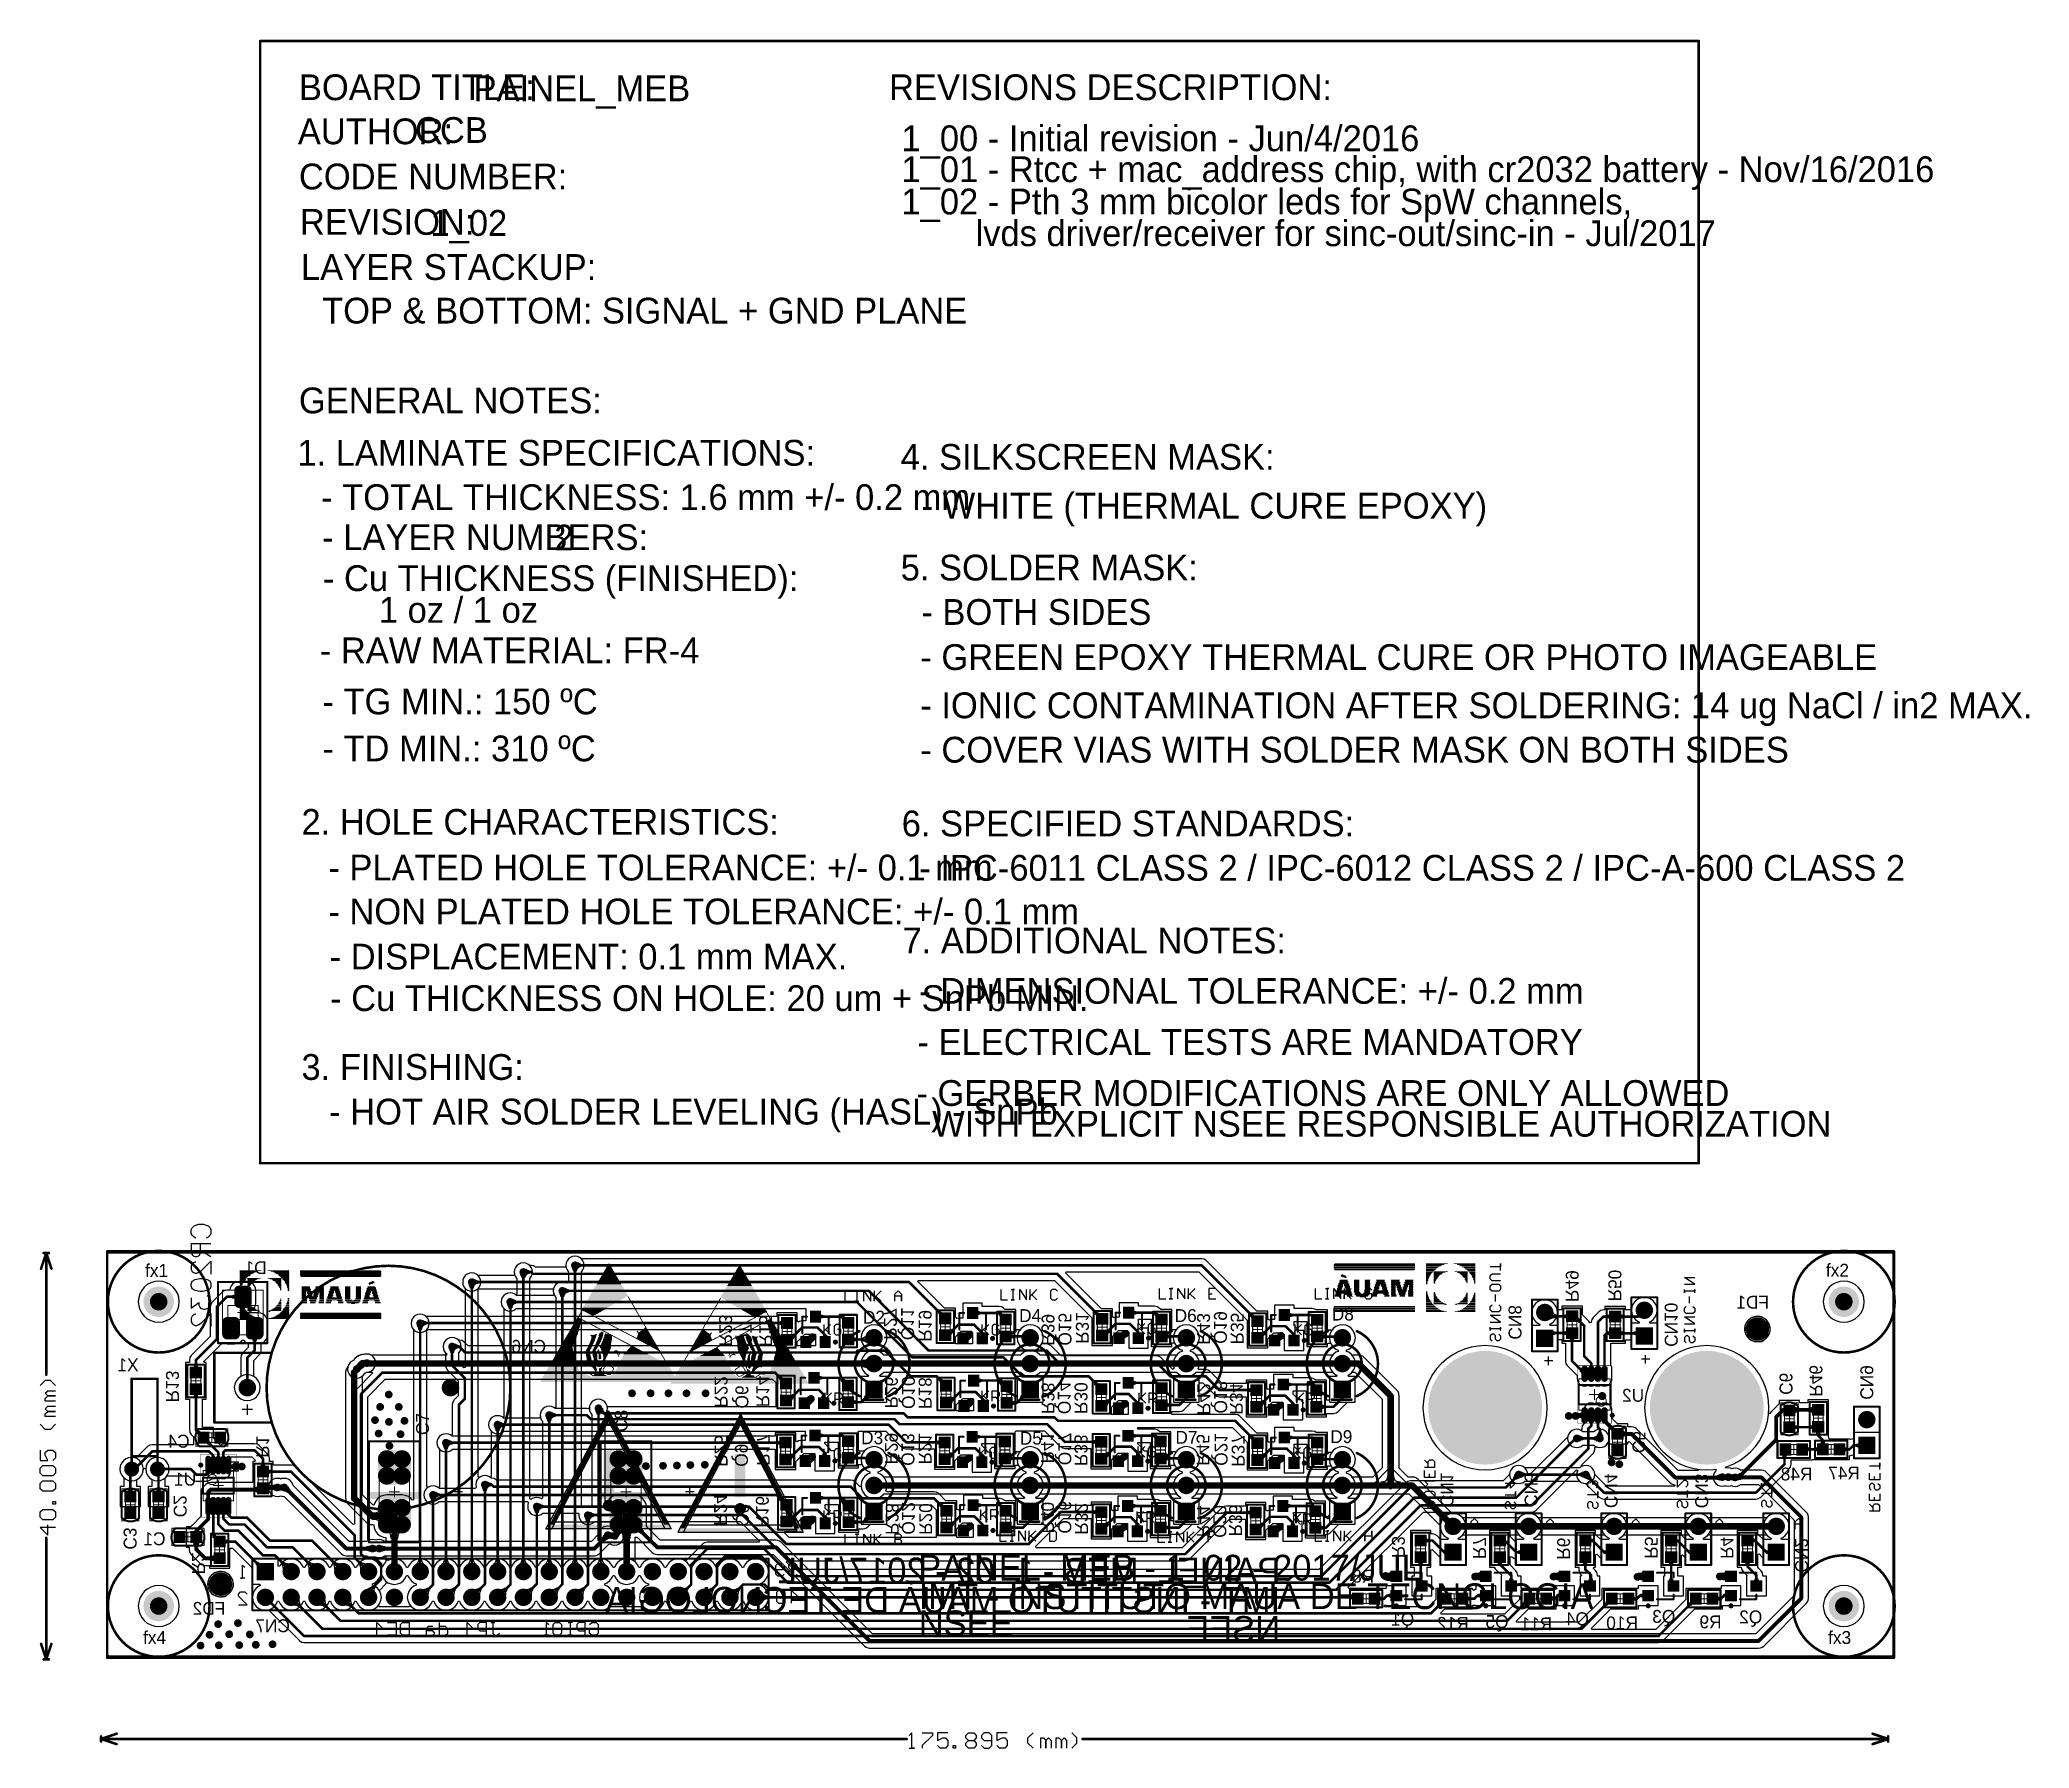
# Model space of a CAD drawing. Extents: x 8 to 204, y 9 to 177.
import ezdxf

# ---------------------------------------------------------------- set-up
doc = ezdxf.new("R2010")
doc.units = 0
doc.layers.get('0').update_dxf_attribs({"linetype": 'CONTINUOUS'})
for name, color, linetype in [('BOTTOMLAYER', 5, 'CONTINUOUS'), ('BOTTOMOVERLAY', 54, 'CONTINUOUS'), ('BOTTOMPASTE', 16, 'CONTINUOUS'), ('BOTTOMSOLDER', 6, 'CONTINUOUS'), ('MECHANICAL1', 6, 'CONTINUOUS'), ('MECHANICAL13', 56, 'CONTINUOUS'), ('MECHANICAL15', 56, 'CONTINUOUS'), ('MECHANICAL3', 76, 'CONTINUOUS'), ('MULTILAYER', 9, 'CONTINUOUS'), ('PADHOLELAYER', 156, 'CONTINUOUS'), ('TOPLAYER', 1, 'CONTINUOUS'), ('TOPOVERLAY', 2, 'CONTINUOUS'), ('TOPPASTE', 8, 'CONTINUOUS'), ('TOPSOLDER', 216, 'CONTINUOUS'), ('VIAHOLELAYER', 16, 'CONTINUOUS')]:
    doc.layers.add(name, color=color, linetype=linetype)

msp = doc.modelspace()

# ---------------------------------------------------------------- texts
at = {"layer": 'BOTTOMOVERLAY', "text_generation_flag": 2}
for s, p in [('D1', (30.3, 55.55)), ('FD1', (178.18, 52.15)), ('CN6', (57.81, 47.8)), ('X1', (17.7, 45.97)), ('U2', (165.89, 42.98)), ('C4', (22.73, 38.46)), ('U1', (23.37, 34.72)), ('R48', (182.45, 35.23)), ('R47', (187.12, 35.33)), ('C1', (20.35, 28.85)), ('R8', (139.32, 25.17)), ('FD2', (26.24, 22)), ('CN7', (32.59, 20.29)), ('Q1', (143.26, 20.93)), ('R12', (148.62, 20.52)), ('Q5', (152.55, 20.7)), ('R11', (156.84, 20.47)), ('Q4', (160.45, 20.98)), ('R10', (165.28, 20.57)), ('Q3', (168.96, 21.21)), ('R9', (173.51, 20.67)), ('Q2', (177.52, 21.16))]:
    msp.add_text(s, height=1.27, dxfattribs=at).set_placement(p)
for s, height, rotation, p in [('R49', 1.27, 270, (158.17, 52.81)), ('R50', 1.27, 270, (162.38, 52.86)), ('R23', 1.27, 270, (74.85, 48.44)), ('R15', 1.27, 270, (78.79, 48.39)), ('R27', 1.27, 270, (91.06, 49.1)), ('Q11', 1.27, 270, (92.76, 49.05)), ('R19', 1.27, 270, (94.49, 48.9)), ('R39', 1.27, 270, (106.58, 48.51)), ('Q15', 1.27, 270, (108.25, 48.51)), ('R31', 1.27, 270, (109.96, 48.69)), ('R43', 1.27, 270, (121.89, 48.59)), ('Q19', 1.27, 270, (123.55, 48.69)), ('R35', 1.27, 270, (125.2, 48.62)), ('CN8', 1.27, 270, (152.55, 49.1)), ('CN10', 1.27, 270, (167.92, 48.39)), ('Q7', 1.27, 270, (76.78, 48.39)), ('R13', 1.27, 270, (20.4, 42.93)), ('R22', 1.27, 270, (74.4, 42.39)), ('R14', 1.27, 270, (78.51, 42.44)), ('R26', 1.27, 270, (91.16, 42.32)), ('Q10', 1.27, 270, (92.84, 42.27)), ('R18', 1.27, 270, (94.49, 42.27)), ('C6', 1.27, 270, (179.22, 43.66)), ('R46', 1.27, 270, (182.17, 43.48)), ('CN9', 1.27, 270, (187.17, 43.18)), ('Q6', 1.27, 270, (76.45, 42.32)), ('R38', 1.27, 270, (106.58, 41.76)), ('Q14', 1.27, 270, (108.18, 41.76)), ('R30', 1.27, 270, (109.83, 41.78)), ('R42', 1.27, 270, (121.92, 41.68)), ('Q18', 1.27, 270, (123.57, 41.83)), ('R34', 1.27, 270, (125.12, 41.71)), ('R1', 1.27, 270, (29.29, 37.47)), ('R25', 1.27, 270, (74.4, 36.58)), ('R17', 1.27, 270, (78.56, 36.68)), ('R29', 1.27, 270, (91.16, 36.8)), ('Q13', 1.27, 270, (92.79, 36.68)), ('R21', 1.27, 270, (94.49, 36.8)), ('R41', 1.27, 270, (106.53, 36.91)), ('Q17', 1.27, 270, (108.23, 36.73)), ('R33', 1.27, 270, (109.83, 36.65)), ('R45', 1.27, 270, (121.84, 36.68)), ('Q21', 1.27, 270, (123.62, 36.68)), ('R37', 1.27, 270, (125.3, 36.58)), ('C5', 1.27, 270, (164.74, 37.92)), ('Q9', 1.27, 270, (76.4, 36.58)), ('CN1', 1.27, 270, (145.85, 32.61)), ('CN5', 1.27, 270, (154.13, 32.64)), ('CN4', 1.27, 270, (162, 32.51)), ('CN3', 1.27, 270, (170.92, 32.49)), ('C2', 1.27, 270, (21.16, 31.6)), ('R24', 1.27, 270, (74.35, 30.78)), ('R16', 1.27, 270, (78.46, 30.58)), ('Q8', 1.27, 270, (76.5, 30.68)), ('R28', 1.27, 270, (91.24, 29.87)), ('Q12', 1.27, 270, (92.84, 29.9)), ('R20', 1.27, 270, (94.54, 29.87)), ('R40', 1.27, 270, (106.53, 30)), ('Q16', 1.27, 270, (108.23, 30)), ('R32', 1.27, 270, (109.88, 29.9)), ('R44', 1.27, 270, (121.89, 29.64)), ('Q20', 1.27, 270, (123.49, 29.59)), ('R36', 1.27, 270, (125.04, 29.72)), ('C3', 1.27, 270, (16.23, 28.42)), ('R3', 1.27, 270, (141.07, 27.58)), ('R7', 1.27, 270, (149.05, 27.48)), ('R6', 1.27, 270, (157.33, 27.43)), ('R5', 1.27, 270, (165.96, 27.53)), ('R4', 1.27, 270, (173.41, 27.51)), ('CN2', 1.27, 270, (180.75, 26.16)), ('R2', 1.27, 270, (22.96, 25.98)), ('PAINEL_MEB - 1_02 - 2017/JUL', 2.54, 360, (130.1, 25.1)), ('IMT - INSTITUTO MAUÁ DE TECNOLOGIA', 2.54, 360, (130.07, 22.2)), ('NSEE', 2.54, 360, (130.07, 19.33))]:
    msp.add_text(s, height=height, rotation=rotation, dxfattribs=at).set_placement(p)
at = {"layer": 'TOPOVERLAY'}
for s, height, p in [('PAINEL_MEB', 2.54, (50.67, 171.04)), ('CCB', 2.54, (44.91, 166.93)), ('1_00 - Initial revision - Jun/4/2016', 2.54, (92.79, 166.12)), ('1_01 - Rtcc + mac_address chip, with cr2032 battery - Nov/16/2016', 2.54, (92.79, 163.07)), ('1_02 - Pth 3 mm bicolor leds for SpW channels,', 2.54, (92.79, 159.89)), ('1_02', 2.54, (46.43, 157.78)), (' lvds driver/receiver for sinc-out/sinc-in - Jul/2017', 2.54, (99.14, 156.77)), ('TOP & BOTTOM: SIGNAL + GND PLANE', 2.54, (35.76, 149.15)), ('2', 2.54, (58.62, 126.8)), ('1 oz / 1 oz', 2.54, (41.35, 119.68)), ('fx1', 1.27, (18.34, 55.27)), ('fx2', 1.27, (183.79, 55.3)), ('D2', 1.27, (89, 50.67)), ('D4', 1.27, (104.37, 50.83)), ('D6', 1.27, (119.68, 50.83)), ('D8', 1.27, (135.15, 50.98)), ('D3', 1.27, (88.82, 38.8)), ('D5', 1.27, (104.44, 38.76)), ('D7', 1.27, (119.76, 38.84)), ('D9', 1.27, (135, 38.91)), ('PAINEL_MEB - 1_02 - 2017/JUL', 2.54, (94.44, 25.37)), ('fx4', 1.27, (18.14, 19.13)), ('fx3', 1.27, (184, 19.13))]:
    msp.add_text(s, height=height, dxfattribs=at).set_placement(p)
for s, height, rotation, p in [('C7', 1.27, 90, (46.28, 39.7)), ('C8', 1.27, 90, (65.84, 40.01)), ('IMT - INSTITUTO MAUÁ DE TECNOLOGIA', 2.54, 360, (94.49, 22.56)), ('NSEE', 2.54, 360, (94.49, 19.89))]:
    msp.add_text(s, height=height, rotation=rotation, dxfattribs=at).set_placement(p)

# ---------------------------------------------------------------- blocks, each defined once
blk = doc.blocks.new('S____________________SB19_')
at = {"layer": 'BOTTOMLAYER', "const_width": 0.762}
for points in [[(-0.38, 0, 1), (0.38, 0, 1)], [(-0.38, -20, 1), (0.38, -20, 1)]]:
    blk.add_lwpolyline(points, format="xyb", close=True, dxfattribs=at)
at = {"layer": 'BOTTOMOVERLAY'}
for p, q in [((6.21, 5.33), (6.11, 5.14)), ((6.11, 5.14), (6.11, 4.96)), ((6.11, 4.96), (6.21, 4.78)), ((6.3, 5.42), (6.21, 5.33)), ((6.21, 4.78), (6.39, 4.5)), ((6.48, 5.51), (6.3, 5.42)), ((6.39, 4.5), (7.31, 3.58)), ((6.85, 5.51), (6.48, 5.51)), ((7.03, 5.42), (6.85, 5.51)), ((7.12, 5.33), (7.03, 5.42)), ((7.22, 5.14), (7.12, 5.33)), ((7.22, 5.05), (7.22, 5.14)), ((7.83, 4.59), (7.74, 4.32)), ((7.74, 4.32), (7.74, 4.13)), ((7.74, 4.13), (7.83, 3.86)), ((8.84, 5.51), (7.83, 5.51)), ((7.83, 5.51), (8.38, 4.78)), ((7.92, 4.68), (7.83, 4.59)), ((8.11, 4.78), (7.92, 4.68)), ((8.38, 4.78), (8.11, 4.78)), ((8.94, 3.77), (9.03, 3.95)), ((9.46, 4.68), (9.55, 5.14)), ((9.46, 4.41), (9.46, 4.68)), ((9.55, 3.95), (9.46, 4.41)), ((9.55, 5.14), (9.73, 5.42)), ((9.73, 3.67), (9.55, 3.95)), ((9.73, 5.42), (10.01, 5.51)), ((10.01, 5.51), (10.19, 5.51)), ((10.19, 5.51), (10.47, 5.42)), ((10.47, 5.42), (10.65, 5.14)), ((10.65, 3.95), (10.47, 3.67)), ((10.65, 5.14), (10.75, 4.68)), ((10.75, 4.41), (10.65, 3.95)), ((10.75, 4.68), (10.75, 4.41)), ((11.36, 5.33), (11.27, 5.14)), ((11.27, 5.14), (11.27, 4.96)), ((11.27, 4.96), (11.36, 4.78)), ((11.45, 5.42), (11.36, 5.33)), ((11.36, 4.78), (11.55, 4.5)), ((11.64, 5.51), (11.45, 5.42)), ((11.55, 4.5), (12.46, 3.58)), ((12, 5.51), (11.64, 5.51)), ((12.19, 5.42), (12, 5.51)), ((12.28, 5.33), (12.19, 5.42)), ((12.37, 5.14), (12.28, 5.33)), ((12.37, 5.05), (12.37, 5.14)), ((12.99, 5.33), (12.9, 5.14)), ((12.9, 5.14), (12.9, 4.96)), ((12.9, 4.96), (12.99, 4.78)), ((13.54, 4.59), (12.9, 3.58)), ((13.08, 5.42), (12.99, 5.33)), ((12.99, 4.78), (13.08, 4.68)), ((13.36, 5.51), (13.08, 5.42)), ((13.08, 4.68), (13.36, 4.59)), ((14.18, 5.51), (13.36, 5.51)), ((13.36, 4.59), (14.18, 4.59)), ((14.18, 5.51), (14.18, 3.58)), ((14.73, 5.05), (14.82, 5.24)), ((14.82, 3.86), (14.73, 4.04)), ((14.82, 5.24), (15, 5.42)), ((15, 5.42), (15.18, 5.51)), ((15.18, 5.51), (15.55, 5.51)), ((15.55, 5.51), (15.74, 5.42)), ((15.74, 5.42), (15.92, 5.24)), ((15.92, 5.24), (16.01, 5.05)), ((16.01, 4.04), (15.92, 3.86)), ((16.01, 5.05), (16.1, 4.78)), ((16.1, 4.32), (16.01, 4.04)), ((16.1, 4.78), (16.1, 4.32)), ((7.31, 3.58), (6.02, 3.58)), ((7.83, 3.86), (8.02, 3.67)), ((8.02, 3.67), (8.29, 3.58)), ((8.29, 3.58), (8.57, 3.58)), ((8.57, 3.58), (8.84, 3.67)), ((8.84, 3.67), (8.94, 3.77)), ((10.01, 3.58), (9.73, 3.67)), ((10.19, 3.58), (10.01, 3.58)), ((10.47, 3.67), (10.19, 3.58)), ((12.46, 3.58), (11.18, 3.58)), ((15, 3.67), (14.82, 3.86)), ((15.18, 3.58), (15, 3.67)), ((15.55, 3.58), (15.18, 3.58)), ((15.74, 3.67), (15.55, 3.58)), ((15.92, 3.86), (15.74, 3.67)), ((-2.16, -0.51), (-2.16, 0.51)), ((-1.65, 0), (-2.67, 0))]:
    blk.add_line(p, q, dxfattribs=at)
at = {"layer": 'BOTTOMOVERLAY', "const_width": 0.254}
for points in [[(-3.43, 3.24), (-3.43, -2.35)], [(-3.43, 3.24), (0, 3.24)], [(0, 3.24), (3.43, 3.24)], [(3.43, 3.24), (3.43, -2.35)]]:
    blk.add_lwpolyline(points, dxfattribs=at)
at = {"layer": 'BOTTOMOVERLAY'}
for points, const_width in [([(-3.49, 3.24, 1), (-3.37, 3.24, 1)], 0.127), ([(-3.49, 3.24, 1), (-3.37, 3.24, 1)], 0.127), ([(-0.06, 3.24, 1), (0.06, 3.24, 1)], 0.127), ([(-0.06, 3.24, 1), (0.06, 3.24, 1)], 0.127), ([(3.37, 3.24, 1), (3.49, 3.24, 1)], 0.127), ([(3.37, 3.24, 1), (3.49, 3.24, 1)], 0.127), ([(12, -13.9, 1), (-12, -13.9, 1)], 0.254), ([(-3.49, -2.35, 1), (-3.37, -2.35, 1)], 0.127), ([(3.37, -2.35, 1), (3.49, -2.35, 1)], 0.127), ([(-12.06, -13.9, 1), (-11.94, -13.9, 1)], 0.127), ([(11.94, -13.9, 1), (12.06, -13.9, 1)], 0.127)]:
    blk.add_lwpolyline(points, format="xyb", close=True, dxfattribs=dict(at, const_width=const_width))
at = {"layer": 'BOTTOMSOLDER', "const_width": 0.864}
for points in [[(-0.43, 0, 1), (0.43, 0, 1)], [(-0.43, -20, 1), (0.43, -20, 1)]]:
    blk.add_lwpolyline(points, format="xyb", close=True, dxfattribs=at)
at = {"layer": 'MULTILAYER', "const_width": 0.762}
for points in [[(-0.38, 0, 1), (0.38, 0, 1)], [(-0.38, -20, 1), (0.38, -20, 1)]]:
    blk.add_lwpolyline(points, format="xyb", close=True, dxfattribs=at)
at = {"layer": 'PADHOLELAYER', "const_width": 0.546}
for points in [[(-0.27, 0, 1), (0.27, 0, 1)], [(-0.27, -20, 1), (0.27, -20, 1)]]:
    blk.add_lwpolyline(points, format="xyb", close=True, dxfattribs=at)
at = {"layer": 'TOPLAYER', "const_width": 0.762}
for points in [[(-0.38, 0, 1), (0.38, 0, 1)], [(-0.38, -20, 1), (0.38, -20, 1)]]:
    blk.add_lwpolyline(points, format="xyb", close=True, dxfattribs=at)
at = {"layer": 'TOPSOLDER', "const_width": 0.864}
for points in [[(-0.43, 0, 1), (0.43, 0, 1)], [(-0.43, -20, 1), (0.43, -20, 1)]]:
    blk.add_lwpolyline(points, format="xyb", close=True, dxfattribs=at)
blk = doc.blocks.new('______3_114')
at = {"layer": 'BOTTOMLAYER', "const_width": 0.762}
blk.add_lwpolyline([(-0.38, 0, 1), (0.38, 0, 1)], format="xyb", close=True, dxfattribs=at)
at = {"layer": 'BOTTOMSOLDER', "const_width": 0.864}
blk.add_lwpolyline([(-0.43, 0, 1), (0.43, 0, 1)], format="xyb", close=True, dxfattribs=at)
at = {"layer": 'MULTILAYER', "const_width": 0.762}
blk.add_lwpolyline([(-0.38, 0, 1), (0.38, 0, 1)], format="xyb", close=True, dxfattribs=at)
at = {"layer": 'PADHOLELAYER', "const_width": 1.5}
blk.add_lwpolyline([(-0.75, 0, 1), (0.75, 0, 1)], format="xyb", close=True, dxfattribs=at)
at = {"layer": 'TOPLAYER', "const_width": 0.762}
blk.add_lwpolyline([(-0.38, 0, 1), (0.38, 0, 1)], format="xyb", close=True, dxfattribs=at)
at = {"layer": 'TOPOVERLAY'}
for points, const_width in [([(5, 0, 1), (-5, 0, 1)], 0.254), ([(-5.06, 0, 1), (-4.94, 0, 1)], 0.127), ([(4.94, 0, 1), (5.06, 0, 1)], 0.127)]:
    blk.add_lwpolyline(points, format="xyb", close=True, dxfattribs=dict(at, const_width=const_width))
at = {"layer": 'TOPSOLDER', "const_width": 0.864}
blk.add_lwpolyline([(-0.43, 0, 1), (0.43, 0, 1)], format="xyb", close=True, dxfattribs=at)
blk = doc.blocks.new('______3_115')
at = {"layer": 'BOTTOMLAYER', "const_width": 0.762}
blk.add_lwpolyline([(-0.38, 0, 1), (0.38, 0, 1)], format="xyb", close=True, dxfattribs=at)
at = {"layer": 'BOTTOMSOLDER', "const_width": 0.864}
blk.add_lwpolyline([(-0.43, 0, 1), (0.43, 0, 1)], format="xyb", close=True, dxfattribs=at)
at = {"layer": 'MULTILAYER', "const_width": 0.762}
blk.add_lwpolyline([(-0.38, 0, 1), (0.38, 0, 1)], format="xyb", close=True, dxfattribs=at)
at = {"layer": 'PADHOLELAYER', "const_width": 1.5}
blk.add_lwpolyline([(-0.75, 0, 1), (0.75, 0, 1)], format="xyb", close=True, dxfattribs=at)
at = {"layer": 'TOPLAYER', "const_width": 0.762}
blk.add_lwpolyline([(-0.38, 0, 1), (0.38, 0, 1)], format="xyb", close=True, dxfattribs=at)
at = {"layer": 'TOPOVERLAY'}
for points, const_width in [([(5, 0, 1), (-5, 0, 1)], 0.254), ([(-5.06, 0, 1), (-4.94, 0, 1)], 0.127), ([(4.94, 0, 1), (5.06, 0, 1)], 0.127)]:
    blk.add_lwpolyline(points, format="xyb", close=True, dxfattribs=dict(at, const_width=const_width))
at = {"layer": 'TOPSOLDER', "const_width": 0.864}
blk.add_lwpolyline([(-0.43, 0, 1), (0.43, 0, 1)], format="xyb", close=True, dxfattribs=at)
blk = doc.blocks.new('______3_116')
at = {"layer": 'BOTTOMLAYER', "const_width": 0.762}
blk.add_lwpolyline([(-0.38, 0, 1), (0.38, 0, 1)], format="xyb", close=True, dxfattribs=at)
at = {"layer": 'BOTTOMSOLDER', "const_width": 0.864}
blk.add_lwpolyline([(-0.43, 0, 1), (0.43, 0, 1)], format="xyb", close=True, dxfattribs=at)
at = {"layer": 'MULTILAYER', "const_width": 0.762}
blk.add_lwpolyline([(-0.38, 0, 1), (0.38, 0, 1)], format="xyb", close=True, dxfattribs=at)
at = {"layer": 'PADHOLELAYER', "const_width": 1.5}
blk.add_lwpolyline([(-0.75, 0, 1), (0.75, 0, 1)], format="xyb", close=True, dxfattribs=at)
at = {"layer": 'TOPLAYER', "const_width": 0.762}
blk.add_lwpolyline([(-0.38, 0, 1), (0.38, 0, 1)], format="xyb", close=True, dxfattribs=at)
at = {"layer": 'TOPOVERLAY'}
for points, const_width in [([(5, 0, 1), (-5, 0, 1)], 0.254), ([(-5.06, 0, 1), (-4.94, 0, 1)], 0.127), ([(4.94, 0, 1), (5.06, 0, 1)], 0.127)]:
    blk.add_lwpolyline(points, format="xyb", close=True, dxfattribs=dict(at, const_width=const_width))
at = {"layer": 'TOPSOLDER', "const_width": 0.864}
blk.add_lwpolyline([(-0.43, 0, 1), (0.43, 0, 1)], format="xyb", close=True, dxfattribs=at)
blk = doc.blocks.new('______3_117')
at = {"layer": 'BOTTOMLAYER', "const_width": 0.762}
blk.add_lwpolyline([(-0.38, 0, 1), (0.38, 0, 1)], format="xyb", close=True, dxfattribs=at)
at = {"layer": 'BOTTOMSOLDER', "const_width": 0.864}
blk.add_lwpolyline([(-0.43, 0, 1), (0.43, 0, 1)], format="xyb", close=True, dxfattribs=at)
at = {"layer": 'MULTILAYER', "const_width": 0.762}
blk.add_lwpolyline([(-0.38, 0, 1), (0.38, 0, 1)], format="xyb", close=True, dxfattribs=at)
at = {"layer": 'PADHOLELAYER', "const_width": 1.5}
blk.add_lwpolyline([(-0.75, 0, 1), (0.75, 0, 1)], format="xyb", close=True, dxfattribs=at)
at = {"layer": 'TOPLAYER', "const_width": 0.762}
blk.add_lwpolyline([(-0.38, 0, 1), (0.38, 0, 1)], format="xyb", close=True, dxfattribs=at)
at = {"layer": 'TOPOVERLAY'}
for points, const_width in [([(5, 0, 1), (-5, 0, 1)], 0.254), ([(-5.06, 0, 1), (-4.94, 0, 1)], 0.127), ([(4.94, 0, 1), (5.06, 0, 1)], 0.127)]:
    blk.add_lwpolyline(points, format="xyb", close=True, dxfattribs=dict(at, const_width=const_width))
at = {"layer": 'TOPSOLDER', "const_width": 0.864}
blk.add_lwpolyline([(-0.43, 0, 1), (0.43, 0, 1)], format="xyb", close=True, dxfattribs=at)
blk = doc.blocks.new('MCHP_MSOP_MS10_N_B_118')
at = {"layer": 'BOTTOMLAYER', "const_width": 0.35}
for points in [[(-1.38, 1), (-2.67, 1)], [(-1.38, 0.5), (-2.67, 0.5)], [(-1.38, 0), (-2.67, 0)], [(2.67, 1), (1.38, 1)], [(2.67, 0.5), (1.38, 0.5)], [(2.67, 0), (1.38, 0)], [(-1.38, -0.5), (-2.67, -0.5)], [(-1.38, -1), (-2.67, -1)], [(2.67, -0.5), (1.38, -0.5)], [(2.67, -1), (1.38, -1)]]:
    blk.add_lwpolyline(points, dxfattribs=at)
at = {"layer": 'BOTTOMLAYER', "const_width": 0.175}
for points in [[(-2.76, 1, 1), (-2.59, 1, 1)], [(-2.76, 0.5, 1), (-2.59, 0.5, 1)], [(-2.76, 0, 1), (-2.59, 0, 1)], [(-1.46, 1, 1), (-1.29, 1, 1)], [(-1.46, 0.5, 1), (-1.29, 0.5, 1)], [(-1.46, 0, 1), (-1.29, 0, 1)], [(1.29, 1, 1), (1.46, 1, 1)], [(1.29, 0.5, 1), (1.46, 0.5, 1)], [(1.29, 0, 1), (1.46, 0, 1)], [(2.59, 1, 1), (2.76, 1, 1)], [(2.59, 0.5, 1), (2.76, 0.5, 1)], [(2.59, 0, 1), (2.76, 0, 1)], [(-2.76, -0.5, 1), (-2.59, -0.5, 1)], [(-2.76, -1, 1), (-2.59, -1, 1)], [(-1.46, -0.5, 1), (-1.29, -0.5, 1)], [(-1.46, -1, 1), (-1.29, -1, 1)], [(1.29, -0.5, 1), (1.46, -0.5, 1)], [(1.29, -1, 1), (1.46, -1, 1)], [(2.59, -0.5, 1), (2.76, -0.5, 1)], [(2.59, -1, 1), (2.76, -1, 1)]]:
    blk.add_lwpolyline(points, format="xyb", close=True, dxfattribs=at)
at = {"layer": 'BOTTOMOVERLAY', "const_width": 0.2}
for points in [[(-0.8, -1.5), (-0.8, 1.5)], [(0.8, 1.5), (-0.8, 1.5)], [(0.8, -1.5), (0.8, 1.5)], [(0.8, -1.5), (-0.8, -1.5)]]:
    blk.add_lwpolyline(points, dxfattribs=at)
at = {"layer": 'BOTTOMOVERLAY'}
for points, const_width in [([(-0.85, 1.5, 1), (-0.75, 1.5, 1)], 0.1), ([(-0.85, 1.5, 1), (-0.75, 1.5, 1)], 0.1), ([(0.75, 1.5, 1), (0.85, 1.5, 1)], 0.1), ([(0.75, 1.5, 1), (0.85, 1.5, 1)], 0.1), ([(-1.9, -1.73, 1), (-2.15, -1.73, 1)], 0.25), ([(-2.21, -1.73, 1), (-2.09, -1.73, 1)], 0.125), ([(-1.96, -1.73, 1), (-1.84, -1.73, 1)], 0.125), ([(-0.85, -1.5, 1), (-0.75, -1.5, 1)], 0.1), ([(-0.85, -1.5, 1), (-0.75, -1.5, 1)], 0.1), ([(0.75, -1.5, 1), (0.85, -1.5, 1)], 0.1), ([(0.75, -1.5, 1), (0.85, -1.5, 1)], 0.1)]:
    blk.add_lwpolyline(points, format="xyb", close=True, dxfattribs=dict(at, const_width=const_width))
at = {"layer": 'BOTTOMPASTE', "const_width": 0.35}
for points in [[(-1.38, 1), (-2.67, 1)], [(-1.38, 0.5), (-2.67, 0.5)], [(-1.38, 0), (-2.67, 0)], [(2.67, 1), (1.38, 1)], [(2.67, 0.5), (1.38, 0.5)], [(2.67, 0), (1.38, 0)], [(-1.38, -0.5), (-2.67, -0.5)], [(-1.38, -1), (-2.67, -1)], [(2.67, -0.5), (1.38, -0.5)], [(2.67, -1), (1.38, -1)]]:
    blk.add_lwpolyline(points, dxfattribs=at)
at = {"layer": 'BOTTOMPASTE', "const_width": 0.175}
for points in [[(-2.76, 1, 1), (-2.59, 1, 1)], [(-2.76, 0.5, 1), (-2.59, 0.5, 1)], [(-2.76, 0, 1), (-2.59, 0, 1)], [(-1.46, 1, 1), (-1.29, 1, 1)], [(-1.46, 0.5, 1), (-1.29, 0.5, 1)], [(-1.46, 0, 1), (-1.29, 0, 1)], [(1.29, 1, 1), (1.46, 1, 1)], [(1.29, 0.5, 1), (1.46, 0.5, 1)], [(1.29, 0, 1), (1.46, 0, 1)], [(2.59, 1, 1), (2.76, 1, 1)], [(2.59, 0.5, 1), (2.76, 0.5, 1)], [(2.59, 0, 1), (2.76, 0, 1)], [(-2.76, -0.5, 1), (-2.59, -0.5, 1)], [(-2.76, -1, 1), (-2.59, -1, 1)], [(-1.46, -0.5, 1), (-1.29, -0.5, 1)], [(-1.46, -1, 1), (-1.29, -1, 1)], [(1.29, -0.5, 1), (1.46, -0.5, 1)], [(1.29, -1, 1), (1.46, -1, 1)], [(2.59, -0.5, 1), (2.76, -0.5, 1)], [(2.59, -1, 1), (2.76, -1, 1)]]:
    blk.add_lwpolyline(points, format="xyb", close=True, dxfattribs=at)
at = {"layer": 'BOTTOMSOLDER', "const_width": 0.553}
for points in [[(-1.38, 1), (-2.67, 1)], [(-1.38, 0.5), (-2.67, 0.5)], [(-1.38, 0), (-2.67, 0)], [(2.67, 1), (1.38, 1)], [(2.67, 0.5), (1.38, 0.5)], [(2.67, 0), (1.38, 0)], [(-1.38, -0.5), (-2.67, -0.5)], [(-1.38, -1), (-2.67, -1)], [(2.67, -0.5), (1.38, -0.5)], [(2.67, -1), (1.38, -1)]]:
    blk.add_lwpolyline(points, dxfattribs=at)
at = {"layer": 'BOTTOMSOLDER', "const_width": 0.277}
for points in [[(-2.81, 1, 1), (-2.54, 1, 1)], [(-2.81, 0.5, 1), (-2.54, 0.5, 1)], [(-2.81, 0, 1), (-2.54, 0, 1)], [(-1.51, 1, 1), (-1.24, 1, 1)], [(-1.51, 0.5, 1), (-1.24, 0.5, 1)], [(-1.51, 0, 1), (-1.24, 0, 1)], [(1.24, 1, 1), (1.51, 1, 1)], [(1.24, 0.5, 1), (1.51, 0.5, 1)], [(1.24, 0, 1), (1.51, 0, 1)], [(2.54, 1, 1), (2.81, 1, 1)], [(2.54, 0.5, 1), (2.81, 0.5, 1)], [(2.54, 0, 1), (2.81, 0, 1)], [(-2.81, -0.5, 1), (-2.54, -0.5, 1)], [(-2.81, -1, 1), (-2.54, -1, 1)], [(-1.51, -0.5, 1), (-1.24, -0.5, 1)], [(-1.51, -1, 1), (-1.24, -1, 1)], [(1.24, -0.5, 1), (1.51, -0.5, 1)], [(1.24, -1, 1), (1.51, -1, 1)], [(2.54, -0.5, 1), (2.81, -0.5, 1)], [(2.54, -1, 1), (2.81, -1, 1)]]:
    blk.add_lwpolyline(points, format="xyb", close=True, dxfattribs=at)
at = {"layer": 'MECHANICAL13', "const_width": 0.1}
for points in [[(-1.5, -1.5), (-1.5, 1.5)], [(1.5, 1.5), (-1.5, 1.5)], [(1.5, -1.5), (1.5, 1.5)], [(1.5, -1.5), (-1.5, -1.5)]]:
    blk.add_lwpolyline(points, dxfattribs=at)
at = {"layer": 'MECHANICAL13'}
for points, const_width in [([(-1.52, 1.5, 1), (-1.48, 1.5, 1)], 0.05), ([(-1.52, 1.5, 1), (-1.48, 1.5, 1)], 0.05), ([(1.48, 1.5, 1), (1.52, 1.5, 1)], 0.05), ([(1.48, 1.5, 1), (1.52, 1.5, 1)], 0.05), ([(-1.52, -1.5, 1), (-1.48, -1.5, 1)], 0.05), ([(-1.52, -1.5, 1), (-1.48, -1.5, 1)], 0.05), ([(-0.1, -0.6, 1), (-1.1, -0.6, 1)], 0.1), ([(-1.12, -0.6, 1), (-1.07, -0.6, 1)], 0.05), ([(-0.12, -0.6, 1), (-0.08, -0.6, 1)], 0.05), ([(1.48, -1.5, 1), (1.52, -1.5, 1)], 0.05), ([(1.48, -1.5, 1), (1.52, -1.5, 1)], 0.05)]:
    blk.add_lwpolyline(points, format="xyb", close=True, dxfattribs=dict(at, const_width=const_width))
at = {"layer": 'MECHANICAL15'}
for points, const_width in [([(-3.1, -1.75), (-3.1, 1.75)], 0.05), ([(3.1, 1.75), (-3.1, 1.75)], 0.05), ([(0.5, 0), (-0.5, 0)], 0.1), ([(0, -0.5), (0, 0.5)], 0.1), ([(3.1, -1.75), (3.1, 1.75)], 0.05), ([(3.1, -1.75), (-3.1, -1.75)], 0.05)]:
    blk.add_lwpolyline(points, dxfattribs=dict(at, const_width=const_width))
for points, const_width in [([(-3.11, 1.75, 1), (-3.09, 1.75, 1)], 0.025), ([(-3.11, 1.75, 1), (-3.09, 1.75, 1)], 0.025), ([(-0.52, 0, 1), (-0.48, 0, 1)], 0.05), ([(-0.02, 0.5, 1), (0.02, 0.5, 1)], 0.05), ([(0.48, 0, 1), (0.52, 0, 1)], 0.05), ([(3.09, 1.75, 1), (3.11, 1.75, 1)], 0.025), ([(3.09, 1.75, 1), (3.11, 1.75, 1)], 0.025), ([(-3.11, -1.75, 1), (-3.09, -1.75, 1)], 0.025), ([(-3.11, -1.75, 1), (-3.09, -1.75, 1)], 0.025), ([(-0.02, -0.5, 1), (0.02, -0.5, 1)], 0.05), ([(3.09, -1.75, 1), (3.11, -1.75, 1)], 0.025), ([(3.09, -1.75, 1), (3.11, -1.75, 1)], 0.025)]:
    blk.add_lwpolyline(points, format="xyb", close=True, dxfattribs=dict(at, const_width=const_width))
blk = doc.blocks.new('SOT23_3N___BAT54FAIRCHILD_')
at = {"layer": 'BOTTOMLAYER', "const_width": 0.38}
for points in [[(-2.36, 1.54, 1), (-1.98, 1.54, 1)], [(-2.36, 0.78, 1), (-1.98, 0.78, 1)], [(-1.12, 1.54, 1), (-0.74, 1.54, 1)], [(-1.12, 0.78, 1), (-0.74, 0.78, 1)], [(0.74, 0.38, 1), (1.12, 0.38, 1)], [(1.98, 0.38, 1), (2.36, 0.38, 1)], [(-2.36, -0.78, 1), (-1.98, -0.78, 1)], [(-2.36, -1.54, 1), (-1.98, -1.54, 1)], [(-1.12, -0.78, 1), (-0.74, -0.78, 1)], [(-1.12, -1.54, 1), (-0.74, -1.54, 1)], [(0.74, -0.38, 1), (1.12, -0.38, 1)], [(1.98, -0.38, 1), (2.36, -0.38, 1)]]:
    blk.add_lwpolyline(points, format="xyb", close=True, dxfattribs=at)
at = {"layer": 'BOTTOMLAYER'}
for points in [[(-2.55, 1.54), (-2.55, 0.78), (-0.55, 1.54), (-0.55, 0.78)], [(-2.17, 1.92), (-2.17, 0.4), (-0.93, 1.92), (-0.93, 0.4)], [(0.55, 0.38), (0.55, -0.38), (2.55, 0.38), (2.55, -0.38)], [(0.93, 0.76), (0.93, -0.76), (2.17, 0.76), (2.17, -0.76)], [(-2.55, -0.78), (-2.55, -1.54), (-0.55, -0.78), (-0.55, -1.54)], [(-2.17, -0.4), (-2.17, -1.92), (-0.93, -0.4), (-0.93, -1.92)]]:
    blk.add_solid(points, dxfattribs=at)
at = {"layer": 'BOTTOMOVERLAY', "const_width": 0.2}
for points in [[(-3.02, 2.46), (-3.02, -2.41)], [(-3.02, 2.46), (3, 2.46)], [(3, 2.46), (3, -2.41)], [(-3.02, -2.41), (3, -2.41)]]:
    blk.add_lwpolyline(points, dxfattribs=at)
at = {"layer": 'BOTTOMOVERLAY', "const_width": 0.1}
for points in [[(-3.07, 2.46, 1), (-2.97, 2.46, 1)], [(-3.07, 2.46, 1), (-2.97, 2.46, 1)], [(2.95, 2.46, 1), (3.05, 2.46, 1)], [(2.95, 2.46, 1), (3.05, 2.46, 1)], [(-3.07, -2.41, 1), (-2.97, -2.41, 1)], [(-3.07, -2.41, 1), (-2.97, -2.41, 1)], [(2.95, -2.41, 1), (3.05, -2.41, 1)], [(2.95, -2.41, 1), (3.05, -2.41, 1)]]:
    blk.add_lwpolyline(points, format="xyb", close=True, dxfattribs=at)
at = {"layer": 'BOTTOMPASTE', "const_width": 0.38}
for points in [[(-2.36, 1.54, 1), (-1.98, 1.54, 1)], [(-2.36, 0.78, 1), (-1.98, 0.78, 1)], [(-1.12, 1.54, 1), (-0.74, 1.54, 1)], [(-1.12, 0.78, 1), (-0.74, 0.78, 1)], [(0.74, 0.38, 1), (1.12, 0.38, 1)], [(1.98, 0.38, 1), (2.36, 0.38, 1)], [(-2.36, -0.78, 1), (-1.98, -0.78, 1)], [(-2.36, -1.54, 1), (-1.98, -1.54, 1)], [(-1.12, -0.78, 1), (-0.74, -0.78, 1)], [(-1.12, -1.54, 1), (-0.74, -1.54, 1)], [(0.74, -0.38, 1), (1.12, -0.38, 1)], [(1.98, -0.38, 1), (2.36, -0.38, 1)]]:
    blk.add_lwpolyline(points, format="xyb", close=True, dxfattribs=at)
at = {"layer": 'BOTTOMPASTE'}
for points in [[(-2.55, 1.54), (-2.55, 0.78), (-0.55, 1.54), (-0.55, 0.78)], [(-2.17, 1.92), (-2.17, 0.4), (-0.93, 1.92), (-0.93, 0.4)], [(0.55, 0.38), (0.55, -0.38), (2.55, 0.38), (2.55, -0.38)], [(0.93, 0.76), (0.93, -0.76), (2.17, 0.76), (2.17, -0.76)], [(-2.55, -0.78), (-2.55, -1.54), (-0.55, -0.78), (-0.55, -1.54)], [(-2.17, -0.4), (-2.17, -1.92), (-0.93, -0.4), (-0.93, -1.92)]]:
    blk.add_solid(points, dxfattribs=at)
at = {"layer": 'BOTTOMSOLDER', "const_width": 0.482}
for points in [[(-2.41, 1.54, 1), (-1.93, 1.54, 1)], [(-1.17, 1.54, 1), (-0.69, 1.54, 1)], [(-2.41, 0.78, 1), (-1.93, 0.78, 1)], [(-1.17, 0.78, 1), (-0.69, 0.78, 1)], [(0.69, 0.38, 1), (1.17, 0.38, 1)], [(0.69, -0.38, 1), (1.17, -0.38, 1)], [(1.93, 0.38, 1), (2.41, 0.38, 1)], [(1.93, -0.38, 1), (2.41, -0.38, 1)], [(-2.41, -0.78, 1), (-1.93, -0.78, 1)], [(-2.41, -1.54, 1), (-1.93, -1.54, 1)], [(-1.17, -0.78, 1), (-0.69, -0.78, 1)], [(-1.17, -1.54, 1), (-0.69, -1.54, 1)]]:
    blk.add_lwpolyline(points, format="xyb", close=True, dxfattribs=at)
at = {"layer": 'BOTTOMSOLDER'}
for points in [[(-2.17, 2.02), (-2.17, 0.3), (-0.93, 2.02), (-0.93, 0.3)], [(-2.65, 1.54), (-2.65, 0.78), (-0.45, 1.54), (-0.45, 0.78)], [(0.45, 0.38), (0.45, -0.38), (2.65, 0.38), (2.65, -0.38)], [(0.93, 0.86), (0.93, -0.86), (2.17, 0.86), (2.17, -0.86)], [(-2.65, -0.78), (-2.65, -1.54), (-0.45, -0.78), (-0.45, -1.54)], [(-2.17, -0.3), (-2.17, -2.02), (-0.93, -0.3), (-0.93, -2.02)]]:
    blk.add_solid(points, dxfattribs=at)
at = {"layer": 'MECHANICAL13', "const_width": 0.1}
for points in [[(-0.7, 1.5), (-0.7, -1.5)], [(-0.7, 1.5), (0.7, 1.5)], [(0.7, 1.5), (0.7, -1.5)], [(-0.7, -1.5), (0.7, -1.5)]]:
    blk.add_lwpolyline(points, dxfattribs=at)
at = {"layer": 'MECHANICAL13', "const_width": 0.05}
for points in [[(-0.72, 1.5, 1), (-0.67, 1.5, 1)], [(-0.72, 1.5, 1), (-0.67, 1.5, 1)], [(0.68, 1.5, 1), (0.72, 1.5, 1)], [(0.68, 1.5, 1), (0.72, 1.5, 1)], [(-0.72, -1.5, 1), (-0.67, -1.5, 1)], [(-0.72, -1.5, 1), (-0.67, -1.5, 1)], [(0.68, -1.5, 1), (0.72, -1.5, 1)], [(0.68, -1.5, 1), (0.72, -1.5, 1)]]:
    blk.add_lwpolyline(points, format="xyb", close=True, dxfattribs=at)
at = {"layer": 'MECHANICAL15', "const_width": 0.1}
for points in [[(-2.2, 2), (-2.2, -2)], [(-2.2, 2), (2.2, 2)], [(2.2, 2), (2.2, -2)], [(-0.5, 0), (0.5, 0)], [(0, 0.5), (0, -0.5)], [(-2.2, -2), (2.2, -2)]]:
    blk.add_lwpolyline(points, dxfattribs=at)
at = {"layer": 'MECHANICAL15', "const_width": 0.05}
for points in [[(-2.22, 2, 1), (-2.17, 2, 1)], [(-2.22, 2, 1), (-2.17, 2, 1)], [(2.18, 2, 1), (2.23, 2, 1)], [(2.18, 2, 1), (2.23, 2, 1)], [(-0.52, 0, 1), (-0.47, 0, 1)], [(-0.03, 0.5, 1), (0.02, 0.5, 1)], [(0.48, 0, 1), (0.53, 0, 1)], [(-2.22, -2, 1), (-2.17, -2, 1)], [(-2.22, -2, 1), (-2.17, -2, 1)], [(-0.03, -0.5, 1), (0.02, -0.5, 1)], [(2.18, -2, 1), (2.23, -2, 1)], [(2.18, -2, 1), (2.23, -2, 1)]]:
    blk.add_lwpolyline(points, format="xyb", close=True, dxfattribs=at)
blk = doc.blocks.new('FIDUCIAL_B_120')
at = {"layer": 'BOTTOMLAYER', "const_width": 0.75}
blk.add_lwpolyline([(-0.38, 0, 1), (0.38, 0, 1)], format="xyb", close=True, dxfattribs=at)
at = {"layer": 'BOTTOMOVERLAY'}
for points, const_width in [([(1.25, 0, 1), (-1.25, 0, 1)], 0.127), ([(-1.28, 0, 1), (-1.22, 0, 1)], 0.0635), ([(1.22, 0, 1), (1.28, 0, 1)], 0.0635)]:
    blk.add_lwpolyline(points, format="xyb", close=True, dxfattribs=dict(at, const_width=const_width))
at = {"layer": 'BOTTOMSOLDER', "const_width": 1.15}
blk.add_lwpolyline([(-0.58, 0, 1), (0.58, 0, 1)], format="xyb", close=True, dxfattribs=at)
at = {"layer": 'MULTILAYER'}
for p, q in [((-1.19, 0.38), (-1.27, 0.23)), ((-1.19, 0.38), (-1.27, 0.23)), ((-1.27, 0.23), (-1.27, -0.03)), ((-1.27, 0.23), (-1.27, -0.03)), ((-1.14, 0.53), (-1.19, 0.38)), ((-1.14, 0.53), (-1.19, 0.38)), ((-0.89, 0.84), (-1.14, 0.53)), ((-0.89, 0.84), (-1.14, 0.53)), ((-0.74, 0.99), (-0.89, 0.84)), ((-0.74, 0.99), (-0.89, 0.84)), ((-0.43, 1.22), (-0.74, 0.99)), ((-0.43, 1.22), (-0.74, 0.99)), ((-0.18, 1.24), (-0.43, 1.22)), ((-0.18, 1.24), (-0.43, 1.22)), ((0.1, 1.24), (-0.18, 1.24)), ((0.1, 1.24), (-0.18, 1.24)), ((0.3, 1.22), (0.1, 1.24)), ((0.3, 1.22), (0.1, 1.24)), ((0.56, 1.12), (0.3, 1.22)), ((0.56, 1.12), (0.3, 1.22)), ((0.74, 1.02), (0.56, 1.12)), ((0.74, 1.02), (0.56, 1.12)), ((0.89, 0.91), (0.74, 1.02)), ((0.89, 0.91), (0.74, 1.02)), ((1.12, 0.58), (0.89, 0.91)), ((1.12, 0.58), (0.89, 0.91)), ((1.22, 0.3), (1.12, 0.58)), ((1.22, 0.3), (1.12, 0.58)), ((1.24, 0.15), (1.22, 0.3)), ((1.24, 0.15), (1.22, 0.3)), ((1.24, -0.13), (1.24, 0.15)), ((1.24, -0.13), (1.24, 0.15)), ((-1.27, -0.03), (-1.24, -0.18)), ((-1.27, -0.03), (-1.24, -0.18)), ((-1.24, -0.18), (-1.17, -0.46)), ((-1.24, -0.18), (-1.17, -0.46)), ((-1.17, -0.46), (-1.02, -0.69)), ((-1.17, -0.46), (-1.02, -0.69)), ((-1.02, -0.69), (-0.91, -0.86)), ((-1.02, -0.69), (-0.91, -0.86)), ((-0.91, -0.86), (-0.69, -1.04)), ((-0.91, -0.86), (-0.69, -1.04)), ((-0.69, -1.04), (-0.46, -1.17)), ((-0.69, -1.04), (-0.46, -1.17)), ((-0.46, -1.17), (-0.28, -1.22)), ((-0.46, -1.17), (-0.28, -1.22)), ((-0.28, -1.22), (-0.1, -1.24)), ((-0.28, -1.22), (-0.1, -1.24)), ((-0.1, -1.24), (0.1, -1.24)), ((-0.1, -1.24), (0.1, -1.24)), ((0.1, -1.24), (0.33, -1.19)), ((0.1, -1.24), (0.33, -1.19)), ((0.33, -1.19), (0.58, -1.12)), ((0.33, -1.19), (0.58, -1.12)), ((0.58, -1.12), (0.71, -1.02)), ((0.58, -1.12), (0.71, -1.02)), ((0.71, -1.02), (0.89, -0.89)), ((0.71, -1.02), (0.89, -0.89)), ((0.89, -0.89), (1.02, -0.74)), ((0.89, -0.89), (1.02, -0.74)), ((1.02, -0.74), (1.14, -0.56)), ((1.02, -0.74), (1.14, -0.56)), ((1.14, -0.56), (1.22, -0.3)), ((1.14, -0.56), (1.22, -0.3)), ((1.22, -0.3), (1.24, -0.13)), ((1.22, -0.3), (1.24, -0.13))]:
    blk.add_line(p, q, dxfattribs=at)
at = {"layer": 'MULTILAYER', "const_width": 0.75}
blk.add_lwpolyline([(-0.38, 0, 1), (0.38, 0, 1)], format="xyb", close=True, dxfattribs=at)
at = {"layer": 'TOPLAYER', "const_width": 0.75}
blk.add_lwpolyline([(-0.38, 0, 1), (0.38, 0, 1)], format="xyb", close=True, dxfattribs=at)
at = {"layer": 'TOPOVERLAY'}
for points, const_width in [([(1.25, 0, 1), (-1.25, 0, 1)], 0.127), ([(-1.28, 0, 1), (-1.22, 0, 1)], 0.0635), ([(1.22, 0, 1), (1.28, 0, 1)], 0.0635)]:
    blk.add_lwpolyline(points, format="xyb", close=True, dxfattribs=dict(at, const_width=const_width))
at = {"layer": 'TOPSOLDER', "const_width": 1.15}
blk.add_lwpolyline([(-0.58, 0, 1), (0.58, 0, 1)], format="xyb", close=True, dxfattribs=at)
blk = doc.blocks.new('FIDUCIAL_B_121')
at = {"layer": 'BOTTOMLAYER', "const_width": 0.75}
blk.add_lwpolyline([(-0.38, 0, 1), (0.38, 0, 1)], format="xyb", close=True, dxfattribs=at)
at = {"layer": 'BOTTOMOVERLAY'}
for points, const_width in [([(1.25, 0, 1), (-1.25, 0, 1)], 0.127), ([(-1.28, 0, 1), (-1.22, 0, 1)], 0.0635), ([(1.22, 0, 1), (1.28, 0, 1)], 0.0635)]:
    blk.add_lwpolyline(points, format="xyb", close=True, dxfattribs=dict(at, const_width=const_width))
at = {"layer": 'BOTTOMSOLDER', "const_width": 1.15}
blk.add_lwpolyline([(-0.58, 0, 1), (0.58, 0, 1)], format="xyb", close=True, dxfattribs=at)
at = {"layer": 'MULTILAYER'}
for p, q in [((-1.19, 0.38), (-1.27, 0.23)), ((-1.19, 0.38), (-1.27, 0.23)), ((-1.27, 0.23), (-1.27, -0.03)), ((-1.27, 0.23), (-1.27, -0.03)), ((-1.14, 0.53), (-1.19, 0.38)), ((-1.14, 0.53), (-1.19, 0.38)), ((-0.89, 0.84), (-1.14, 0.53)), ((-0.89, 0.84), (-1.14, 0.53)), ((-0.74, 0.99), (-0.89, 0.84)), ((-0.74, 0.99), (-0.89, 0.84)), ((-0.43, 1.22), (-0.74, 0.99)), ((-0.43, 1.22), (-0.74, 0.99)), ((-0.18, 1.24), (-0.43, 1.22)), ((-0.18, 1.24), (-0.43, 1.22)), ((0.1, 1.24), (-0.18, 1.24)), ((0.1, 1.24), (-0.18, 1.24)), ((0.3, 1.22), (0.1, 1.24)), ((0.3, 1.22), (0.1, 1.24)), ((0.56, 1.12), (0.3, 1.22)), ((0.56, 1.12), (0.3, 1.22)), ((0.74, 1.02), (0.56, 1.12)), ((0.74, 1.02), (0.56, 1.12)), ((0.89, 0.91), (0.74, 1.02)), ((0.89, 0.91), (0.74, 1.02)), ((1.12, 0.58), (0.89, 0.91)), ((1.12, 0.58), (0.89, 0.91)), ((1.22, 0.3), (1.12, 0.58)), ((1.22, 0.3), (1.12, 0.58)), ((1.24, 0.15), (1.22, 0.3)), ((1.24, 0.15), (1.22, 0.3)), ((1.24, -0.13), (1.24, 0.15)), ((1.24, -0.13), (1.24, 0.15)), ((-1.27, -0.03), (-1.24, -0.18)), ((-1.27, -0.03), (-1.24, -0.18)), ((-1.24, -0.18), (-1.17, -0.46)), ((-1.24, -0.18), (-1.17, -0.46)), ((-1.17, -0.46), (-1.02, -0.69)), ((-1.17, -0.46), (-1.02, -0.69)), ((-1.02, -0.69), (-0.91, -0.86)), ((-1.02, -0.69), (-0.91, -0.86)), ((-0.91, -0.86), (-0.69, -1.04)), ((-0.91, -0.86), (-0.69, -1.04)), ((-0.69, -1.04), (-0.46, -1.17)), ((-0.69, -1.04), (-0.46, -1.17)), ((-0.46, -1.17), (-0.28, -1.22)), ((-0.46, -1.17), (-0.28, -1.22)), ((-0.28, -1.22), (-0.1, -1.24)), ((-0.28, -1.22), (-0.1, -1.24)), ((-0.1, -1.24), (0.1, -1.24)), ((-0.1, -1.24), (0.1, -1.24)), ((0.1, -1.24), (0.33, -1.19)), ((0.1, -1.24), (0.33, -1.19)), ((0.33, -1.19), (0.58, -1.12)), ((0.33, -1.19), (0.58, -1.12)), ((0.58, -1.12), (0.71, -1.02)), ((0.58, -1.12), (0.71, -1.02)), ((0.71, -1.02), (0.89, -0.89)), ((0.71, -1.02), (0.89, -0.89)), ((0.89, -0.89), (1.02, -0.74)), ((0.89, -0.89), (1.02, -0.74)), ((1.02, -0.74), (1.14, -0.56)), ((1.02, -0.74), (1.14, -0.56)), ((1.14, -0.56), (1.22, -0.3)), ((1.14, -0.56), (1.22, -0.3)), ((1.22, -0.3), (1.24, -0.13)), ((1.22, -0.3), (1.24, -0.13))]:
    blk.add_line(p, q, dxfattribs=at)
at = {"layer": 'MULTILAYER', "const_width": 0.75}
blk.add_lwpolyline([(-0.38, 0, 1), (0.38, 0, 1)], format="xyb", close=True, dxfattribs=at)
at = {"layer": 'TOPLAYER', "const_width": 0.75}
blk.add_lwpolyline([(-0.38, 0, 1), (0.38, 0, 1)], format="xyb", close=True, dxfattribs=at)
at = {"layer": 'TOPOVERLAY'}
for points, const_width in [([(1.25, 0, 1), (-1.25, 0, 1)], 0.127), ([(-1.28, 0, 1), (-1.22, 0, 1)], 0.0635), ([(1.22, 0, 1), (1.28, 0, 1)], 0.0635)]:
    blk.add_lwpolyline(points, format="xyb", close=True, dxfattribs=dict(at, const_width=const_width))
at = {"layer": 'TOPSOLDER', "const_width": 1.15}
blk.add_lwpolyline([(-0.58, 0, 1), (0.58, 0, 1)], format="xyb", close=True, dxfattribs=at)
blk = doc.blocks.new('CRISTAL_DT_38_B_122')
at = {"layer": 'BOTTOMLAYER', "const_width": 0.635}
for points in [[(-0.3175, 1.27, 1), (0.3175, 1.27, 1)], [(-0.3175, -1.27, 1), (0.3175, -1.27, 1)]]:
    blk.add_lwpolyline(points, format="xyb", close=True, dxfattribs=at)
at = {"layer": 'BOTTOMOVERLAY', "const_width": 0.254}
for points in [[(0.635, 1.27), (1.27, 1.27)], [(1.27, 1.27), (1.27, -1.27)], [(1.27, 1.27), (8.89, 1.27)], [(8.89, 1.27), (8.89, -1.27)], [(0.635, -1.27), (1.27, -1.27)], [(1.27, -1.27), (8.89, -1.27)]]:
    blk.add_lwpolyline(points, dxfattribs=at)
at = {"layer": 'BOTTOMOVERLAY', "const_width": 0.127}
for points in [[(0.5715, 1.27, 1), (0.6985, 1.27, 1)], [(1.2065, 1.27, 1), (1.3335, 1.27, 1)], [(1.2065, 1.27, 1), (1.3335, 1.27, 1)], [(1.2065, 1.27, 1), (1.3335, 1.27, 1)], [(8.8265, 1.27, 1), (8.9535, 1.27, 1)], [(8.8265, 1.27, 1), (8.9535, 1.27, 1)], [(0.5715, -1.27, 1), (0.6985, -1.27, 1)], [(1.2065, -1.27, 1), (1.3335, -1.27, 1)], [(1.2065, -1.27, 1), (1.3335, -1.27, 1)], [(1.2065, -1.27, 1), (1.3335, -1.27, 1)], [(8.8265, -1.27, 1), (8.9535, -1.27, 1)], [(8.8265, -1.27, 1), (8.9535, -1.27, 1)]]:
    blk.add_lwpolyline(points, format="xyb", close=True, dxfattribs=at)
at = {"layer": 'BOTTOMSOLDER', "const_width": 0.7366}
for points in [[(-0.3683, 1.27, 1), (0.3683, 1.27, 1)], [(-0.3683, -1.27, 1), (0.3683, -1.27, 1)]]:
    blk.add_lwpolyline(points, format="xyb", close=True, dxfattribs=at)
at = {"layer": 'PADHOLELAYER', "const_width": 0.3937}
for points in [[(-0.19685, 1.27, 1), (0.19685, 1.27, 1)], [(-0.19685, -1.27, 1), (0.19685, -1.27, 1)]]:
    blk.add_lwpolyline(points, format="xyb", close=True, dxfattribs=at)
at = {"layer": 'TOPLAYER', "const_width": 0.635}
for points in [[(-0.3175, 1.27, 1), (0.3175, 1.27, 1)], [(-0.3175, -1.27, 1), (0.3175, -1.27, 1)]]:
    blk.add_lwpolyline(points, format="xyb", close=True, dxfattribs=at)
at = {"layer": 'TOPSOLDER', "const_width": 0.7366}
for points in [[(-0.3683, 1.27, 1), (0.3683, 1.27, 1)], [(-0.3683, -1.27, 1), (0.3683, -1.27, 1)]]:
    blk.add_lwpolyline(points, format="xyb", close=True, dxfattribs=at)
blk = doc.blocks.new('DGK8_L_B_123')
at = {"layer": 'BOTTOMLAYER', "const_width": 0.45}
for points in [[(-1.57, 0.97), (-2.52, 0.97)], [(-1.57, 0.32), (-2.52, 0.32)], [(2.53, 0.97), (1.58, 0.97)], [(2.53, 0.32), (1.58, 0.32)], [(-1.57, -0.33), (-2.52, -0.33)], [(-1.57, -0.98), (-2.52, -0.98)], [(2.53, -0.33), (1.58, -0.33)], [(2.53, -0.98), (1.58, -0.98)]]:
    blk.add_lwpolyline(points, dxfattribs=at)
at = {"layer": 'BOTTOMLAYER', "const_width": 0.225}
for points in [[(-2.64, 0.97, 1), (-2.41, 0.97, 1)], [(-2.64, 0.32, 1), (-2.41, 0.32, 1)], [(-1.69, 0.97, 1), (-1.46, 0.97, 1)], [(-1.69, 0.32, 1), (-1.46, 0.32, 1)], [(1.46, 0.97, 1), (1.69, 0.97, 1)], [(1.46, 0.32, 1), (1.69, 0.32, 1)], [(2.41, 0.97, 1), (2.64, 0.97, 1)], [(2.41, 0.32, 1), (2.64, 0.32, 1)], [(-2.64, -0.33, 1), (-2.41, -0.33, 1)], [(-2.64, -0.98, 1), (-2.41, -0.98, 1)], [(-1.69, -0.33, 1), (-1.46, -0.33, 1)], [(-1.69, -0.98, 1), (-1.46, -0.98, 1)], [(1.46, -0.33, 1), (1.69, -0.33, 1)], [(1.46, -0.98, 1), (1.69, -0.98, 1)], [(2.41, -0.33, 1), (2.64, -0.33, 1)], [(2.41, -0.98, 1), (2.64, -0.98, 1)]]:
    blk.add_lwpolyline(points, format="xyb", close=True, dxfattribs=at)
at = {"layer": 'BOTTOMOVERLAY', "const_width": 0.2}
for points in [[(-0.95, 1.55), (0.95, 1.55)], [(-0.95, 1.55), (-0.95, -1.55)], [(0.95, 1.55), (0.95, -1.55)], [(-0.95, -1.55), (0.95, -1.55)]]:
    blk.add_lwpolyline(points, dxfattribs=at)
at = {"layer": 'BOTTOMOVERLAY'}
for points, const_width in [([(-1, 1.55, 1), (-0.9, 1.55, 1)], 0.1), ([(-1, 1.55, 1), (-0.9, 1.55, 1)], 0.1), ([(0.9, 1.55, 1), (1, 1.55, 1)], 0.1), ([(0.9, 1.55, 1), (1, 1.55, 1)], 0.1), ([(-1.92, -1.75, 1), (-2.17, -1.75, 1)], 0.25), ([(-2.24, -1.75, 1), (-2.11, -1.75, 1)], 0.125), ([(-1.99, -1.75, 1), (-1.86, -1.75, 1)], 0.125), ([(-1, -1.55, 1), (-0.9, -1.55, 1)], 0.1), ([(-1, -1.55, 1), (-0.9, -1.55, 1)], 0.1), ([(0.05, -0.75, 1), (-0.35, -0.75, 1)], 0.4), ([(-0.45, -0.75, 1), (-0.25, -0.75, 1)], 0.2), ([(-0.05, -0.75, 1), (0.15, -0.75, 1)], 0.2), ([(0.9, -1.55, 1), (1, -1.55, 1)], 0.1), ([(0.9, -1.55, 1), (1, -1.55, 1)], 0.1)]:
    blk.add_lwpolyline(points, format="xyb", close=True, dxfattribs=dict(at, const_width=const_width))
at = {"layer": 'BOTTOMPASTE', "const_width": 0.45}
for points in [[(-1.57, 0.97), (-2.52, 0.97)], [(-1.57, 0.32), (-2.52, 0.32)], [(2.53, 0.97), (1.58, 0.97)], [(2.53, 0.32), (1.58, 0.32)], [(-1.57, -0.33), (-2.52, -0.33)], [(-1.57, -0.98), (-2.52, -0.98)], [(2.53, -0.33), (1.58, -0.33)], [(2.53, -0.98), (1.58, -0.98)]]:
    blk.add_lwpolyline(points, dxfattribs=at)
at = {"layer": 'BOTTOMPASTE', "const_width": 0.225}
for points in [[(-2.64, 0.97, 1), (-2.41, 0.97, 1)], [(-2.64, 0.32, 1), (-2.41, 0.32, 1)], [(-1.69, 0.97, 1), (-1.46, 0.97, 1)], [(-1.69, 0.32, 1), (-1.46, 0.32, 1)], [(1.46, 0.97, 1), (1.69, 0.97, 1)], [(1.46, 0.32, 1), (1.69, 0.32, 1)], [(2.41, 0.97, 1), (2.64, 0.97, 1)], [(2.41, 0.32, 1), (2.64, 0.32, 1)], [(-2.64, -0.33, 1), (-2.41, -0.33, 1)], [(-2.64, -0.98, 1), (-2.41, -0.98, 1)], [(-1.69, -0.33, 1), (-1.46, -0.33, 1)], [(-1.69, -0.98, 1), (-1.46, -0.98, 1)], [(1.46, -0.33, 1), (1.69, -0.33, 1)], [(1.46, -0.98, 1), (1.69, -0.98, 1)], [(2.41, -0.33, 1), (2.64, -0.33, 1)], [(2.41, -0.98, 1), (2.64, -0.98, 1)]]:
    blk.add_lwpolyline(points, format="xyb", close=True, dxfattribs=at)
at = {"layer": 'BOTTOMSOLDER', "const_width": 0.653}
for points in [[(-1.57, 0.97), (-2.52, 0.97)], [(-1.57, 0.32), (-2.52, 0.32)], [(-1.57, -0.33), (-2.52, -0.33)], [(2.53, 0.97), (1.58, 0.97)], [(2.53, 0.32), (1.58, 0.32)], [(2.53, -0.33), (1.58, -0.33)], [(-1.57, -0.98), (-2.52, -0.98)], [(2.53, -0.98), (1.58, -0.98)]]:
    blk.add_lwpolyline(points, dxfattribs=at)
at = {"layer": 'BOTTOMSOLDER', "const_width": 0.327}
for points in [[(-2.69, 0.97, 1), (-2.36, 0.97, 1)], [(-2.69, 0.32, 1), (-2.36, 0.32, 1)], [(-2.69, -0.33, 1), (-2.36, -0.33, 1)], [(-1.74, 0.97, 1), (-1.41, 0.97, 1)], [(-1.74, 0.32, 1), (-1.41, 0.32, 1)], [(-1.74, -0.33, 1), (-1.41, -0.33, 1)], [(1.41, 0.97, 1), (1.74, 0.97, 1)], [(1.41, 0.32, 1), (1.74, 0.32, 1)], [(1.41, -0.33, 1), (1.74, -0.33, 1)], [(2.36, 0.97, 1), (2.69, 0.97, 1)], [(2.36, 0.32, 1), (2.69, 0.32, 1)], [(2.36, -0.33, 1), (2.69, -0.33, 1)], [(-2.69, -0.98, 1), (-2.36, -0.98, 1)], [(-1.74, -0.98, 1), (-1.41, -0.98, 1)], [(1.41, -0.98, 1), (1.74, -0.98, 1)], [(2.36, -0.98, 1), (2.69, -0.98, 1)]]:
    blk.add_lwpolyline(points, format="xyb", close=True, dxfattribs=at)
at = {"layer": 'MECHANICAL13', "const_width": 0.1}
for points in [[(-1.55, 1.55), (1.55, 1.55)], [(-1.55, 1.55), (-1.55, -1.55)], [(1.55, 1.55), (1.55, -1.55)], [(-1.55, -1.55), (1.55, -1.55)]]:
    blk.add_lwpolyline(points, dxfattribs=at)
at = {"layer": 'MECHANICAL13'}
for points, const_width in [([(-1.57, 1.55, 1), (-1.53, 1.55, 1)], 0.05), ([(-1.57, 1.55, 1), (-1.53, 1.55, 1)], 0.05), ([(1.53, 1.55, 1), (1.58, 1.55, 1)], 0.05), ([(1.53, 1.55, 1), (1.58, 1.55, 1)], 0.05), ([(-1.57, -1.55, 1), (-1.53, -1.55, 1)], 0.05), ([(-1.57, -1.55, 1), (-1.53, -1.55, 1)], 0.05), ([(-0.15, -0.65, 1), (-1.15, -0.65, 1)], 0.1), ([(-1.17, -0.65, 1), (-1.12, -0.65, 1)], 0.05), ([(-0.17, -0.65, 1), (-0.13, -0.65, 1)], 0.05), ([(1.53, -1.55, 1), (1.58, -1.55, 1)], 0.05), ([(1.53, -1.55, 1), (1.58, -1.55, 1)], 0.05)]:
    blk.add_lwpolyline(points, format="xyb", close=True, dxfattribs=dict(at, const_width=const_width))
at = {"layer": 'MECHANICAL15'}
for points, const_width in [([(-2.85, 1.65), (2.85, 1.65)], 0.05), ([(-2.85, 1.65), (-2.85, -1.65)], 0.05), ([(-0.5, 0), (0.5, 0)], 0.1), ([(0, 0.5), (0, -0.5)], 0.1), ([(2.85, 1.65), (2.85, -1.65)], 0.05), ([(-2.85, -1.65), (2.85, -1.65)], 0.05)]:
    blk.add_lwpolyline(points, dxfattribs=dict(at, const_width=const_width))
for points, const_width in [([(-2.86, 1.65, 1), (-2.84, 1.65, 1)], 0.025), ([(-2.86, 1.65, 1), (-2.84, 1.65, 1)], 0.025), ([(-0.52, 0, 1), (-0.48, 0, 1)], 0.05), ([(-0.02, 0.5, 1), (0.03, 0.5, 1)], 0.05), ([(0.48, 0, 1), (0.53, 0, 1)], 0.05), ([(2.84, 1.65, 1), (2.86, 1.65, 1)], 0.025), ([(2.84, 1.65, 1), (2.86, 1.65, 1)], 0.025), ([(-2.86, -1.65, 1), (-2.84, -1.65, 1)], 0.025), ([(-2.86, -1.65, 1), (-2.84, -1.65, 1)], 0.025), ([(-0.02, -0.5, 1), (0.03, -0.5, 1)], 0.05), ([(2.84, -1.65, 1), (2.86, -1.65, 1)], 0.025), ([(2.84, -1.65, 1), (2.86, -1.65, 1)], 0.025)]:
    blk.add_lwpolyline(points, format="xyb", close=True, dxfattribs=dict(at, const_width=const_width))
blk = doc.blocks.new('0603___MONTAGEM_M_QUINA_B_')
at = {"layer": 'BOTTOMLAYER'}
for points in [[(-1.3, 0.5), (-1.3, -0.5), (-0.35, 0.5), (-0.35, -0.5)], [(0.35, 0.5), (0.35, -0.5), (1.3, 0.5), (1.3, -0.5)]]:
    blk.add_solid(points, dxfattribs=at)
at = {"layer": 'BOTTOMOVERLAY', "const_width": 0.2}
for points in [[(-1.6, -0.85), (-1.6, 0.85)], [(1.6, 0.85), (-1.6, 0.85)], [(1.6, -0.85), (1.6, 0.85)], [(1.6, -0.85), (-1.6, -0.85)]]:
    blk.add_lwpolyline(points, dxfattribs=at)
at = {"layer": 'BOTTOMOVERLAY', "const_width": 0.1}
for points in [[(-1.65, 0.85, 1), (-1.55, 0.85, 1)], [(-1.65, 0.85, 1), (-1.55, 0.85, 1)], [(1.55, 0.85, 1), (1.65, 0.85, 1)], [(1.55, 0.85, 1), (1.65, 0.85, 1)], [(-1.65, -0.85, 1), (-1.55, -0.85, 1)], [(-1.65, -0.85, 1), (-1.55, -0.85, 1)], [(1.55, -0.85, 1), (1.65, -0.85, 1)], [(1.55, -0.85, 1), (1.65, -0.85, 1)]]:
    blk.add_lwpolyline(points, format="xyb", close=True, dxfattribs=at)
at = {"layer": 'BOTTOMPASTE'}
for points in [[(-1.3, 0.5), (-1.3, -0.5), (-0.35, 0.5), (-0.35, -0.5)], [(0.35, 0.5), (0.35, -0.5), (1.3, 0.5), (1.3, -0.5)]]:
    blk.add_solid(points, dxfattribs=at)
at = {"layer": 'BOTTOMSOLDER'}
for points in [[(-1.4, 0.6), (-1.4, -0.6), (-0.25, 0.6), (-0.25, -0.6)], [(0.25, 0.6), (0.25, -0.6), (1.4, 0.6), (1.4, -0.6)]]:
    blk.add_solid(points, dxfattribs=at)
at = {"layer": 'MECHANICAL13', "const_width": 0.1}
for points in [[(-0.87, -0.48), (-0.87, 0.48)], [(0.87, 0.48), (-0.87, 0.48)], [(0.87, -0.48), (0.87, 0.48)], [(0.87, -0.48), (-0.87, -0.48)]]:
    blk.add_lwpolyline(points, dxfattribs=at)
at = {"layer": 'MECHANICAL13', "const_width": 0.05}
for points in [[(-0.9, 0.48, 1), (-0.85, 0.48, 1)], [(-0.9, 0.48, 1), (-0.85, 0.48, 1)], [(0.85, 0.48, 1), (0.9, 0.48, 1)], [(0.85, 0.48, 1), (0.9, 0.48, 1)], [(-0.9, -0.48, 1), (-0.85, -0.48, 1)], [(-0.9, -0.48, 1), (-0.85, -0.48, 1)], [(0.85, -0.48, 1), (0.9, -0.48, 1)], [(0.85, -0.48, 1), (0.9, -0.48, 1)]]:
    blk.add_lwpolyline(points, format="xyb", close=True, dxfattribs=at)
at = {"layer": 'MECHANICAL15', "const_width": 0.1}
for points in [[(-1.58, -0.85), (-1.58, 0.85)], [(1.58, 0.85), (-1.58, 0.85)], [(0.48, 0), (-0.48, 0)], [(0, -0.48), (0, 0.48)], [(1.58, -0.85), (1.58, 0.85)], [(1.58, -0.85), (-1.58, -0.85)]]:
    blk.add_lwpolyline(points, dxfattribs=at)
at = {"layer": 'MECHANICAL15', "const_width": 0.05}
for points in [[(-1.6, 0.85, 1), (-1.55, 0.85, 1)], [(-1.6, 0.85, 1), (-1.55, 0.85, 1)], [(-0.5, 0, 1), (-0.45, 0, 1)], [(-0.02, 0.48, 1), (0.02, 0.48, 1)], [(0.45, 0, 1), (0.5, 0, 1)], [(1.55, 0.85, 1), (1.6, 0.85, 1)], [(1.55, 0.85, 1), (1.6, 0.85, 1)], [(-1.6, -0.85, 1), (-1.55, -0.85, 1)], [(-1.6, -0.85, 1), (-1.55, -0.85, 1)], [(-0.02, -0.48, 1), (0.02, -0.48, 1)], [(1.55, -0.85, 1), (1.6, -0.85, 1)], [(1.55, -0.85, 1), (1.6, -0.85, 1)]]:
    blk.add_lwpolyline(points, format="xyb", close=True, dxfattribs=at)
blk = doc.blocks.new('0603___MONTAGEM_M_QUINA_B0')
at = {"layer": 'BOTTOMLAYER'}
for points in [[(-1.3, 0.5), (-1.3, -0.5), (-0.35, 0.5), (-0.35, -0.5)], [(0.35, 0.5), (0.35, -0.5), (1.3, 0.5), (1.3, -0.5)]]:
    blk.add_solid(points, dxfattribs=at)
at = {"layer": 'BOTTOMOVERLAY', "const_width": 0.2}
for points in [[(-1.6, 0.85), (-1.6, -0.85)], [(-1.6, 0.85), (1.6, 0.85)], [(1.6, 0.85), (1.6, -0.85)], [(-1.6, -0.85), (1.6, -0.85)]]:
    blk.add_lwpolyline(points, dxfattribs=at)
at = {"layer": 'BOTTOMOVERLAY', "const_width": 0.1}
for points in [[(-1.65, 0.85, 1), (-1.55, 0.85, 1)], [(-1.65, 0.85, 1), (-1.55, 0.85, 1)], [(1.55, 0.85, 1), (1.65, 0.85, 1)], [(1.55, 0.85, 1), (1.65, 0.85, 1)], [(-1.65, -0.85, 1), (-1.55, -0.85, 1)], [(-1.65, -0.85, 1), (-1.55, -0.85, 1)], [(1.55, -0.85, 1), (1.65, -0.85, 1)], [(1.55, -0.85, 1), (1.65, -0.85, 1)]]:
    blk.add_lwpolyline(points, format="xyb", close=True, dxfattribs=at)
at = {"layer": 'BOTTOMPASTE'}
for points in [[(-1.3, 0.5), (-1.3, -0.5), (-0.35, 0.5), (-0.35, -0.5)], [(0.35, 0.5), (0.35, -0.5), (1.3, 0.5), (1.3, -0.5)]]:
    blk.add_solid(points, dxfattribs=at)
at = {"layer": 'BOTTOMSOLDER'}
for points in [[(-1.4, 0.6), (-1.4, -0.6), (-0.25, 0.6), (-0.25, -0.6)], [(0.25, 0.6), (0.25, -0.6), (1.4, 0.6), (1.4, -0.6)]]:
    blk.add_solid(points, dxfattribs=at)
at = {"layer": 'MECHANICAL13', "const_width": 0.1}
for points in [[(-0.87, 0.48), (-0.87, -0.48)], [(-0.87, 0.48), (0.87, 0.48)], [(0.87, 0.48), (0.87, -0.48)], [(-0.87, -0.48), (0.87, -0.48)]]:
    blk.add_lwpolyline(points, dxfattribs=at)
at = {"layer": 'MECHANICAL13', "const_width": 0.05}
for points in [[(-0.9, 0.48, 1), (-0.85, 0.48, 1)], [(-0.9, 0.48, 1), (-0.85, 0.48, 1)], [(0.85, 0.48, 1), (0.9, 0.48, 1)], [(0.85, 0.48, 1), (0.9, 0.48, 1)], [(-0.9, -0.48, 1), (-0.85, -0.48, 1)], [(-0.9, -0.48, 1), (-0.85, -0.48, 1)], [(0.85, -0.48, 1), (0.9, -0.48, 1)], [(0.85, -0.48, 1), (0.9, -0.48, 1)]]:
    blk.add_lwpolyline(points, format="xyb", close=True, dxfattribs=at)
at = {"layer": 'MECHANICAL15', "const_width": 0.1}
for points in [[(-1.58, 0.85), (-1.58, -0.85)], [(-1.58, 0.85), (1.58, 0.85)], [(-0.48, 0), (0.48, 0)], [(0, 0.48), (0, -0.48)], [(1.58, 0.85), (1.58, -0.85)], [(-1.58, -0.85), (1.58, -0.85)]]:
    blk.add_lwpolyline(points, dxfattribs=at)
at = {"layer": 'MECHANICAL15', "const_width": 0.05}
for points in [[(-1.6, 0.85, 1), (-1.55, 0.85, 1)], [(-1.6, 0.85, 1), (-1.55, 0.85, 1)], [(-0.5, 0, 1), (-0.45, 0, 1)], [(-0.02, 0.48, 1), (0.02, 0.48, 1)], [(0.45, 0, 1), (0.5, 0, 1)], [(1.55, 0.85, 1), (1.6, 0.85, 1)], [(1.55, 0.85, 1), (1.6, 0.85, 1)], [(-1.6, -0.85, 1), (-1.55, -0.85, 1)], [(-1.6, -0.85, 1), (-1.55, -0.85, 1)], [(-0.02, -0.48, 1), (0.02, -0.48, 1)], [(1.55, -0.85, 1), (1.6, -0.85, 1)], [(1.55, -0.85, 1), (1.6, -0.85, 1)]]:
    blk.add_lwpolyline(points, format="xyb", close=True, dxfattribs=at)
blk = doc.blocks.new('0603___MONTAGEM_M_QUINA_B1')
at = {"layer": 'BOTTOMLAYER'}
for points in [[(-1.3, 0.5), (-1.3, -0.5), (-0.35, 0.5), (-0.35, -0.5)], [(0.35, 0.5), (0.35, -0.5), (1.3, 0.5), (1.3, -0.5)]]:
    blk.add_solid(points, dxfattribs=at)
at = {"layer": 'BOTTOMOVERLAY', "const_width": 0.2}
for points in [[(-1.6, 0.85), (-1.6, -0.85)], [(1.6, 0.85), (-1.6, 0.85)], [(1.6, 0.85), (1.6, -0.85)], [(1.6, -0.85), (-1.6, -0.85)]]:
    blk.add_lwpolyline(points, dxfattribs=at)
at = {"layer": 'BOTTOMOVERLAY', "const_width": 0.1}
for points in [[(-1.65, 0.85, 1), (-1.55, 0.85, 1)], [(-1.65, 0.85, 1), (-1.55, 0.85, 1)], [(1.55, 0.85, 1), (1.65, 0.85, 1)], [(1.55, 0.85, 1), (1.65, 0.85, 1)], [(-1.65, -0.85, 1), (-1.55, -0.85, 1)], [(-1.65, -0.85, 1), (-1.55, -0.85, 1)], [(1.55, -0.85, 1), (1.65, -0.85, 1)], [(1.55, -0.85, 1), (1.65, -0.85, 1)]]:
    blk.add_lwpolyline(points, format="xyb", close=True, dxfattribs=at)
at = {"layer": 'BOTTOMPASTE'}
for points in [[(-1.3, 0.5), (-1.3, -0.5), (-0.35, 0.5), (-0.35, -0.5)], [(0.35, 0.5), (0.35, -0.5), (1.3, 0.5), (1.3, -0.5)]]:
    blk.add_solid(points, dxfattribs=at)
at = {"layer": 'BOTTOMSOLDER'}
for points in [[(-1.4, 0.6), (-1.4, -0.6), (-0.25, 0.6), (-0.25, -0.6)], [(0.25, 0.6), (0.25, -0.6), (1.4, 0.6), (1.4, -0.6)]]:
    blk.add_solid(points, dxfattribs=at)
at = {"layer": 'MECHANICAL13', "const_width": 0.1}
for points in [[(-0.87, 0.48), (-0.87, -0.48)], [(0.87, 0.48), (-0.87, 0.48)], [(0.87, 0.48), (0.87, -0.48)], [(0.87, -0.48), (-0.87, -0.48)]]:
    blk.add_lwpolyline(points, dxfattribs=at)
at = {"layer": 'MECHANICAL13', "const_width": 0.05}
for points in [[(-0.9, 0.48, 1), (-0.85, 0.48, 1)], [(-0.9, 0.48, 1), (-0.85, 0.48, 1)], [(0.85, 0.48, 1), (0.9, 0.48, 1)], [(0.85, 0.48, 1), (0.9, 0.48, 1)], [(-0.9, -0.48, 1), (-0.85, -0.48, 1)], [(-0.9, -0.48, 1), (-0.85, -0.48, 1)], [(0.85, -0.48, 1), (0.9, -0.48, 1)], [(0.85, -0.48, 1), (0.9, -0.48, 1)]]:
    blk.add_lwpolyline(points, format="xyb", close=True, dxfattribs=at)
at = {"layer": 'MECHANICAL15', "const_width": 0.1}
for points in [[(-1.58, 0.85), (-1.58, -0.85)], [(1.58, 0.85), (-1.58, 0.85)], [(0.48, 0), (-0.48, 0)], [(0, 0.48), (0, -0.48)], [(1.58, 0.85), (1.58, -0.85)], [(1.58, -0.85), (-1.58, -0.85)]]:
    blk.add_lwpolyline(points, dxfattribs=at)
at = {"layer": 'MECHANICAL15', "const_width": 0.05}
for points in [[(-1.6, 0.85, 1), (-1.55, 0.85, 1)], [(-1.6, 0.85, 1), (-1.55, 0.85, 1)], [(-0.5, 0, 1), (-0.45, 0, 1)], [(-0.02, 0.48, 1), (0.02, 0.48, 1)], [(0.45, 0, 1), (0.5, 0, 1)], [(1.55, 0.85, 1), (1.6, 0.85, 1)], [(1.55, 0.85, 1), (1.6, 0.85, 1)], [(-1.6, -0.85, 1), (-1.55, -0.85, 1)], [(-1.6, -0.85, 1), (-1.55, -0.85, 1)], [(-0.02, -0.48, 1), (0.02, -0.48, 1)], [(1.55, -0.85, 1), (1.6, -0.85, 1)], [(1.55, -0.85, 1), (1.6, -0.85, 1)]]:
    blk.add_lwpolyline(points, format="xyb", close=True, dxfattribs=at)
blk = doc.blocks.new('0603___MONTAGEM_M_QUINA_B2')
at = {"layer": 'BOTTOMLAYER'}
for points in [[(-1.3, 0.5), (-1.3, -0.5), (-0.35, 0.5), (-0.35, -0.5)], [(0.35, 0.5), (0.35, -0.5), (1.3, 0.5), (1.3, -0.5)]]:
    blk.add_solid(points, dxfattribs=at)
at = {"layer": 'BOTTOMOVERLAY', "const_width": 0.2}
for points in [[(-1.6, 0.85), (-1.6, -0.85)], [(1.6, 0.85), (-1.6, 0.85)], [(1.6, 0.85), (1.6, -0.85)], [(1.6, -0.85), (-1.6, -0.85)]]:
    blk.add_lwpolyline(points, dxfattribs=at)
at = {"layer": 'BOTTOMOVERLAY', "const_width": 0.1}
for points in [[(-1.65, 0.85, 1), (-1.55, 0.85, 1)], [(-1.65, 0.85, 1), (-1.55, 0.85, 1)], [(1.55, 0.85, 1), (1.65, 0.85, 1)], [(1.55, 0.85, 1), (1.65, 0.85, 1)], [(-1.65, -0.85, 1), (-1.55, -0.85, 1)], [(-1.65, -0.85, 1), (-1.55, -0.85, 1)], [(1.55, -0.85, 1), (1.65, -0.85, 1)], [(1.55, -0.85, 1), (1.65, -0.85, 1)]]:
    blk.add_lwpolyline(points, format="xyb", close=True, dxfattribs=at)
at = {"layer": 'BOTTOMPASTE'}
for points in [[(-1.3, 0.5), (-1.3, -0.5), (-0.35, 0.5), (-0.35, -0.5)], [(0.35, 0.5), (0.35, -0.5), (1.3, 0.5), (1.3, -0.5)]]:
    blk.add_solid(points, dxfattribs=at)
at = {"layer": 'BOTTOMSOLDER'}
for points in [[(-1.4, 0.6), (-1.4, -0.6), (-0.25, 0.6), (-0.25, -0.6)], [(0.25, 0.6), (0.25, -0.6), (1.4, 0.6), (1.4, -0.6)]]:
    blk.add_solid(points, dxfattribs=at)
at = {"layer": 'MECHANICAL13', "const_width": 0.1}
for points in [[(-0.87, 0.48), (-0.87, -0.48)], [(0.87, 0.48), (-0.87, 0.48)], [(0.87, 0.48), (0.87, -0.48)], [(0.87, -0.48), (-0.87, -0.48)]]:
    blk.add_lwpolyline(points, dxfattribs=at)
at = {"layer": 'MECHANICAL13', "const_width": 0.05}
for points in [[(-0.9, 0.48, 1), (-0.85, 0.48, 1)], [(-0.9, 0.48, 1), (-0.85, 0.48, 1)], [(0.85, 0.48, 1), (0.9, 0.48, 1)], [(0.85, 0.48, 1), (0.9, 0.48, 1)], [(-0.9, -0.48, 1), (-0.85, -0.48, 1)], [(-0.9, -0.48, 1), (-0.85, -0.48, 1)], [(0.85, -0.48, 1), (0.9, -0.48, 1)], [(0.85, -0.48, 1), (0.9, -0.48, 1)]]:
    blk.add_lwpolyline(points, format="xyb", close=True, dxfattribs=at)
at = {"layer": 'MECHANICAL15', "const_width": 0.1}
for points in [[(-1.58, 0.85), (-1.58, -0.85)], [(1.58, 0.85), (-1.58, 0.85)], [(0.48, 0), (-0.48, 0)], [(0, 0.48), (0, -0.48)], [(1.58, 0.85), (1.58, -0.85)], [(1.58, -0.85), (-1.58, -0.85)]]:
    blk.add_lwpolyline(points, dxfattribs=at)
at = {"layer": 'MECHANICAL15', "const_width": 0.05}
for points in [[(-1.6, 0.85, 1), (-1.55, 0.85, 1)], [(-1.6, 0.85, 1), (-1.55, 0.85, 1)], [(-0.5, 0, 1), (-0.45, 0, 1)], [(-0.02, 0.48, 1), (0.02, 0.48, 1)], [(0.45, 0, 1), (0.5, 0, 1)], [(1.55, 0.85, 1), (1.6, 0.85, 1)], [(1.55, 0.85, 1), (1.6, 0.85, 1)], [(-1.6, -0.85, 1), (-1.55, -0.85, 1)], [(-1.6, -0.85, 1), (-1.55, -0.85, 1)], [(-0.02, -0.48, 1), (0.02, -0.48, 1)], [(1.55, -0.85, 1), (1.6, -0.85, 1)], [(1.55, -0.85, 1), (1.6, -0.85, 1)]]:
    blk.add_lwpolyline(points, format="xyb", close=True, dxfattribs=at)
blk = doc.blocks.new('0603___MONTAGEM_M_QUINA_B3')
at = {"layer": 'BOTTOMLAYER'}
for points in [[(-1.3, 0.5), (-1.3, -0.5), (-0.35, 0.5), (-0.35, -0.5)], [(0.35, 0.5), (0.35, -0.5), (1.3, 0.5), (1.3, -0.5)]]:
    blk.add_solid(points, dxfattribs=at)
at = {"layer": 'BOTTOMOVERLAY', "const_width": 0.2}
for points in [[(-1.6, 0.85), (-1.6, -0.85)], [(-1.6, 0.85), (1.6, 0.85)], [(1.6, 0.85), (1.6, -0.85)], [(-1.6, -0.85), (1.6, -0.85)]]:
    blk.add_lwpolyline(points, dxfattribs=at)
at = {"layer": 'BOTTOMOVERLAY', "const_width": 0.1}
for points in [[(-1.65, 0.85, 1), (-1.55, 0.85, 1)], [(-1.65, 0.85, 1), (-1.55, 0.85, 1)], [(1.55, 0.85, 1), (1.65, 0.85, 1)], [(1.55, 0.85, 1), (1.65, 0.85, 1)], [(-1.65, -0.85, 1), (-1.55, -0.85, 1)], [(-1.65, -0.85, 1), (-1.55, -0.85, 1)], [(1.55, -0.85, 1), (1.65, -0.85, 1)], [(1.55, -0.85, 1), (1.65, -0.85, 1)]]:
    blk.add_lwpolyline(points, format="xyb", close=True, dxfattribs=at)
at = {"layer": 'BOTTOMPASTE'}
for points in [[(-1.3, 0.5), (-1.3, -0.5), (-0.35, 0.5), (-0.35, -0.5)], [(0.35, 0.5), (0.35, -0.5), (1.3, 0.5), (1.3, -0.5)]]:
    blk.add_solid(points, dxfattribs=at)
at = {"layer": 'BOTTOMSOLDER'}
for points in [[(-1.4, 0.6), (-1.4, -0.6), (-0.25, 0.6), (-0.25, -0.6)], [(0.25, 0.6), (0.25, -0.6), (1.4, 0.6), (1.4, -0.6)]]:
    blk.add_solid(points, dxfattribs=at)
at = {"layer": 'MECHANICAL13', "const_width": 0.1}
for points in [[(-0.87, 0.48), (-0.87, -0.48)], [(-0.87, 0.48), (0.87, 0.48)], [(0.87, 0.48), (0.87, -0.48)], [(-0.87, -0.48), (0.87, -0.48)]]:
    blk.add_lwpolyline(points, dxfattribs=at)
at = {"layer": 'MECHANICAL13', "const_width": 0.05}
for points in [[(-0.9, 0.48, 1), (-0.85, 0.48, 1)], [(-0.9, 0.48, 1), (-0.85, 0.48, 1)], [(0.85, 0.48, 1), (0.9, 0.48, 1)], [(0.85, 0.48, 1), (0.9, 0.48, 1)], [(-0.9, -0.48, 1), (-0.85, -0.48, 1)], [(-0.9, -0.48, 1), (-0.85, -0.48, 1)], [(0.85, -0.48, 1), (0.9, -0.48, 1)], [(0.85, -0.48, 1), (0.9, -0.48, 1)]]:
    blk.add_lwpolyline(points, format="xyb", close=True, dxfattribs=at)
at = {"layer": 'MECHANICAL15', "const_width": 0.1}
for points in [[(-1.58, 0.85), (-1.58, -0.85)], [(-1.58, 0.85), (1.58, 0.85)], [(-0.48, 0), (0.48, 0)], [(0, 0.48), (0, -0.48)], [(1.58, 0.85), (1.58, -0.85)], [(-1.58, -0.85), (1.58, -0.85)]]:
    blk.add_lwpolyline(points, dxfattribs=at)
at = {"layer": 'MECHANICAL15', "const_width": 0.05}
for points in [[(-1.6, 0.85, 1), (-1.55, 0.85, 1)], [(-1.6, 0.85, 1), (-1.55, 0.85, 1)], [(-0.5, 0, 1), (-0.45, 0, 1)], [(-0.02, 0.48, 1), (0.02, 0.48, 1)], [(0.45, 0, 1), (0.5, 0, 1)], [(1.55, 0.85, 1), (1.6, 0.85, 1)], [(1.55, 0.85, 1), (1.6, 0.85, 1)], [(-1.6, -0.85, 1), (-1.55, -0.85, 1)], [(-1.6, -0.85, 1), (-1.55, -0.85, 1)], [(-0.02, -0.48, 1), (0.02, -0.48, 1)], [(1.55, -0.85, 1), (1.6, -0.85, 1)], [(1.55, -0.85, 1), (1.6, -0.85, 1)]]:
    blk.add_lwpolyline(points, format="xyb", close=True, dxfattribs=at)
blk = doc.blocks.new('0603___MONTAGEM_M_QUINA_B4')
at = {"layer": 'BOTTOMLAYER'}
for points in [[(-1.3, 0.5), (-1.3, -0.5), (-0.35, 0.5), (-0.35, -0.5)], [(0.35, 0.5), (0.35, -0.5), (1.3, 0.5), (1.3, -0.5)]]:
    blk.add_solid(points, dxfattribs=at)
at = {"layer": 'BOTTOMOVERLAY', "const_width": 0.2}
for points in [[(-1.6, 0.85), (-1.6, -0.85)], [(-1.6, 0.85), (1.6, 0.85)], [(1.6, 0.85), (1.6, -0.85)], [(-1.6, -0.85), (1.6, -0.85)]]:
    blk.add_lwpolyline(points, dxfattribs=at)
at = {"layer": 'BOTTOMOVERLAY', "const_width": 0.1}
for points in [[(-1.65, 0.85, 1), (-1.55, 0.85, 1)], [(-1.65, 0.85, 1), (-1.55, 0.85, 1)], [(1.55, 0.85, 1), (1.65, 0.85, 1)], [(1.55, 0.85, 1), (1.65, 0.85, 1)], [(-1.65, -0.85, 1), (-1.55, -0.85, 1)], [(-1.65, -0.85, 1), (-1.55, -0.85, 1)], [(1.55, -0.85, 1), (1.65, -0.85, 1)], [(1.55, -0.85, 1), (1.65, -0.85, 1)]]:
    blk.add_lwpolyline(points, format="xyb", close=True, dxfattribs=at)
at = {"layer": 'BOTTOMPASTE'}
for points in [[(-1.3, 0.5), (-1.3, -0.5), (-0.35, 0.5), (-0.35, -0.5)], [(0.35, 0.5), (0.35, -0.5), (1.3, 0.5), (1.3, -0.5)]]:
    blk.add_solid(points, dxfattribs=at)
at = {"layer": 'BOTTOMSOLDER'}
for points in [[(-1.4, 0.6), (-1.4, -0.6), (-0.25, 0.6), (-0.25, -0.6)], [(0.25, 0.6), (0.25, -0.6), (1.4, 0.6), (1.4, -0.6)]]:
    blk.add_solid(points, dxfattribs=at)
at = {"layer": 'MECHANICAL13', "const_width": 0.1}
for points in [[(-0.87, 0.48), (-0.87, -0.48)], [(-0.87, 0.48), (0.87, 0.48)], [(0.87, 0.48), (0.87, -0.48)], [(-0.87, -0.48), (0.87, -0.48)]]:
    blk.add_lwpolyline(points, dxfattribs=at)
at = {"layer": 'MECHANICAL13', "const_width": 0.05}
for points in [[(-0.9, 0.48, 1), (-0.85, 0.48, 1)], [(-0.9, 0.48, 1), (-0.85, 0.48, 1)], [(0.85, 0.48, 1), (0.9, 0.48, 1)], [(0.85, 0.48, 1), (0.9, 0.48, 1)], [(-0.9, -0.48, 1), (-0.85, -0.48, 1)], [(-0.9, -0.48, 1), (-0.85, -0.48, 1)], [(0.85, -0.48, 1), (0.9, -0.48, 1)], [(0.85, -0.48, 1), (0.9, -0.48, 1)]]:
    blk.add_lwpolyline(points, format="xyb", close=True, dxfattribs=at)
at = {"layer": 'MECHANICAL15', "const_width": 0.1}
for points in [[(-1.58, 0.85), (-1.58, -0.85)], [(-1.58, 0.85), (1.58, 0.85)], [(-0.48, 0), (0.48, 0)], [(0, 0.48), (0, -0.48)], [(1.58, 0.85), (1.58, -0.85)], [(-1.58, -0.85), (1.58, -0.85)]]:
    blk.add_lwpolyline(points, dxfattribs=at)
at = {"layer": 'MECHANICAL15', "const_width": 0.05}
for points in [[(-1.6, 0.85, 1), (-1.55, 0.85, 1)], [(-1.6, 0.85, 1), (-1.55, 0.85, 1)], [(-0.5, 0, 1), (-0.45, 0, 1)], [(-0.02, 0.48, 1), (0.02, 0.48, 1)], [(0.45, 0, 1), (0.5, 0, 1)], [(1.55, 0.85, 1), (1.6, 0.85, 1)], [(1.55, 0.85, 1), (1.6, 0.85, 1)], [(-1.6, -0.85, 1), (-1.55, -0.85, 1)], [(-1.6, -0.85, 1), (-1.55, -0.85, 1)], [(-0.02, -0.48, 1), (0.02, -0.48, 1)], [(1.55, -0.85, 1), (1.6, -0.85, 1)], [(1.55, -0.85, 1), (1.6, -0.85, 1)]]:
    blk.add_lwpolyline(points, format="xyb", close=True, dxfattribs=at)
blk = doc.blocks.new('0603___MONTAGEM_M_QUINA_B5')
at = {"layer": 'BOTTOMLAYER'}
for points in [[(-1.3, 0.5), (-1.3, -0.5), (-0.35, 0.5), (-0.35, -0.5)], [(0.35, 0.5), (0.35, -0.5), (1.3, 0.5), (1.3, -0.5)]]:
    blk.add_solid(points, dxfattribs=at)
at = {"layer": 'BOTTOMOVERLAY', "const_width": 0.2}
for points in [[(-1.6, 0.85), (-1.6, -0.85)], [(-1.6, 0.85), (1.6, 0.85)], [(1.6, 0.85), (1.6, -0.85)], [(-1.6, -0.85), (1.6, -0.85)]]:
    blk.add_lwpolyline(points, dxfattribs=at)
at = {"layer": 'BOTTOMOVERLAY', "const_width": 0.1}
for points in [[(-1.65, 0.85, 1), (-1.55, 0.85, 1)], [(-1.65, 0.85, 1), (-1.55, 0.85, 1)], [(1.55, 0.85, 1), (1.65, 0.85, 1)], [(1.55, 0.85, 1), (1.65, 0.85, 1)], [(-1.65, -0.85, 1), (-1.55, -0.85, 1)], [(-1.65, -0.85, 1), (-1.55, -0.85, 1)], [(1.55, -0.85, 1), (1.65, -0.85, 1)], [(1.55, -0.85, 1), (1.65, -0.85, 1)]]:
    blk.add_lwpolyline(points, format="xyb", close=True, dxfattribs=at)
at = {"layer": 'BOTTOMPASTE'}
for points in [[(-1.3, 0.5), (-1.3, -0.5), (-0.35, 0.5), (-0.35, -0.5)], [(0.35, 0.5), (0.35, -0.5), (1.3, 0.5), (1.3, -0.5)]]:
    blk.add_solid(points, dxfattribs=at)
at = {"layer": 'BOTTOMSOLDER'}
for points in [[(-1.4, 0.6), (-1.4, -0.6), (-0.25, 0.6), (-0.25, -0.6)], [(0.25, 0.6), (0.25, -0.6), (1.4, 0.6), (1.4, -0.6)]]:
    blk.add_solid(points, dxfattribs=at)
at = {"layer": 'MECHANICAL13', "const_width": 0.1}
for points in [[(-0.87, 0.48), (-0.87, -0.48)], [(-0.87, 0.48), (0.87, 0.48)], [(0.87, 0.48), (0.87, -0.48)], [(-0.87, -0.48), (0.87, -0.48)]]:
    blk.add_lwpolyline(points, dxfattribs=at)
at = {"layer": 'MECHANICAL13', "const_width": 0.05}
for points in [[(-0.9, 0.48, 1), (-0.85, 0.48, 1)], [(-0.9, 0.48, 1), (-0.85, 0.48, 1)], [(0.85, 0.48, 1), (0.9, 0.48, 1)], [(0.85, 0.48, 1), (0.9, 0.48, 1)], [(-0.9, -0.48, 1), (-0.85, -0.48, 1)], [(-0.9, -0.48, 1), (-0.85, -0.48, 1)], [(0.85, -0.48, 1), (0.9, -0.48, 1)], [(0.85, -0.48, 1), (0.9, -0.48, 1)]]:
    blk.add_lwpolyline(points, format="xyb", close=True, dxfattribs=at)
at = {"layer": 'MECHANICAL15', "const_width": 0.1}
for points in [[(-1.58, 0.85), (-1.58, -0.85)], [(-1.58, 0.85), (1.58, 0.85)], [(-0.48, 0), (0.48, 0)], [(0, 0.48), (0, -0.48)], [(1.58, 0.85), (1.58, -0.85)], [(-1.58, -0.85), (1.58, -0.85)]]:
    blk.add_lwpolyline(points, dxfattribs=at)
at = {"layer": 'MECHANICAL15', "const_width": 0.05}
for points in [[(-1.6, 0.85, 1), (-1.55, 0.85, 1)], [(-1.6, 0.85, 1), (-1.55, 0.85, 1)], [(-0.5, 0, 1), (-0.45, 0, 1)], [(-0.02, 0.48, 1), (0.02, 0.48, 1)], [(0.45, 0, 1), (0.5, 0, 1)], [(1.55, 0.85, 1), (1.6, 0.85, 1)], [(1.55, 0.85, 1), (1.6, 0.85, 1)], [(-1.6, -0.85, 1), (-1.55, -0.85, 1)], [(-1.6, -0.85, 1), (-1.55, -0.85, 1)], [(-0.02, -0.48, 1), (0.02, -0.48, 1)], [(1.55, -0.85, 1), (1.6, -0.85, 1)], [(1.55, -0.85, 1), (1.6, -0.85, 1)]]:
    blk.add_lwpolyline(points, format="xyb", close=True, dxfattribs=at)
blk = doc.blocks.new('0603___MONTAGEM_M_QUINA_B6')
at = {"layer": 'BOTTOMLAYER'}
for points in [[(-1.3, 0.5), (-1.3, -0.5), (-0.35, 0.5), (-0.35, -0.5)], [(0.35, 0.5), (0.35, -0.5), (1.3, 0.5), (1.3, -0.5)]]:
    blk.add_solid(points, dxfattribs=at)
at = {"layer": 'BOTTOMOVERLAY', "const_width": 0.2}
for points in [[(-1.6, 0.85), (-1.6, -0.85)], [(-1.6, 0.85), (1.6, 0.85)], [(1.6, 0.85), (1.6, -0.85)], [(-1.6, -0.85), (1.6, -0.85)]]:
    blk.add_lwpolyline(points, dxfattribs=at)
at = {"layer": 'BOTTOMOVERLAY', "const_width": 0.1}
for points in [[(-1.65, 0.85, 1), (-1.55, 0.85, 1)], [(-1.65, 0.85, 1), (-1.55, 0.85, 1)], [(1.55, 0.85, 1), (1.65, 0.85, 1)], [(1.55, 0.85, 1), (1.65, 0.85, 1)], [(-1.65, -0.85, 1), (-1.55, -0.85, 1)], [(-1.65, -0.85, 1), (-1.55, -0.85, 1)], [(1.55, -0.85, 1), (1.65, -0.85, 1)], [(1.55, -0.85, 1), (1.65, -0.85, 1)]]:
    blk.add_lwpolyline(points, format="xyb", close=True, dxfattribs=at)
at = {"layer": 'BOTTOMPASTE'}
for points in [[(-1.3, 0.5), (-1.3, -0.5), (-0.35, 0.5), (-0.35, -0.5)], [(0.35, 0.5), (0.35, -0.5), (1.3, 0.5), (1.3, -0.5)]]:
    blk.add_solid(points, dxfattribs=at)
at = {"layer": 'BOTTOMSOLDER'}
for points in [[(-1.4, 0.6), (-1.4, -0.6), (-0.25, 0.6), (-0.25, -0.6)], [(0.25, 0.6), (0.25, -0.6), (1.4, 0.6), (1.4, -0.6)]]:
    blk.add_solid(points, dxfattribs=at)
at = {"layer": 'MECHANICAL13', "const_width": 0.1}
for points in [[(-0.87, 0.48), (-0.87, -0.48)], [(-0.87, 0.48), (0.87, 0.48)], [(0.87, 0.48), (0.87, -0.48)], [(-0.87, -0.48), (0.87, -0.48)]]:
    blk.add_lwpolyline(points, dxfattribs=at)
at = {"layer": 'MECHANICAL13', "const_width": 0.05}
for points in [[(-0.9, 0.48, 1), (-0.85, 0.48, 1)], [(-0.9, 0.48, 1), (-0.85, 0.48, 1)], [(0.85, 0.48, 1), (0.9, 0.48, 1)], [(0.85, 0.48, 1), (0.9, 0.48, 1)], [(-0.9, -0.48, 1), (-0.85, -0.48, 1)], [(-0.9, -0.48, 1), (-0.85, -0.48, 1)], [(0.85, -0.48, 1), (0.9, -0.48, 1)], [(0.85, -0.48, 1), (0.9, -0.48, 1)]]:
    blk.add_lwpolyline(points, format="xyb", close=True, dxfattribs=at)
at = {"layer": 'MECHANICAL15', "const_width": 0.1}
for points in [[(-1.58, 0.85), (-1.58, -0.85)], [(-1.58, 0.85), (1.58, 0.85)], [(-0.48, 0), (0.48, 0)], [(0, 0.48), (0, -0.48)], [(1.58, 0.85), (1.58, -0.85)], [(-1.58, -0.85), (1.58, -0.85)]]:
    blk.add_lwpolyline(points, dxfattribs=at)
at = {"layer": 'MECHANICAL15', "const_width": 0.05}
for points in [[(-1.6, 0.85, 1), (-1.55, 0.85, 1)], [(-1.6, 0.85, 1), (-1.55, 0.85, 1)], [(-0.5, 0, 1), (-0.45, 0, 1)], [(-0.02, 0.48, 1), (0.02, 0.48, 1)], [(0.45, 0, 1), (0.5, 0, 1)], [(1.55, 0.85, 1), (1.6, 0.85, 1)], [(1.55, 0.85, 1), (1.6, 0.85, 1)], [(-1.6, -0.85, 1), (-1.55, -0.85, 1)], [(-1.6, -0.85, 1), (-1.55, -0.85, 1)], [(-0.02, -0.48, 1), (0.02, -0.48, 1)], [(1.55, -0.85, 1), (1.6, -0.85, 1)], [(1.55, -0.85, 1), (1.6, -0.85, 1)]]:
    blk.add_lwpolyline(points, format="xyb", close=True, dxfattribs=at)
blk = doc.blocks.new('0603___MONTAGEM_M_QUINA_B7')
at = {"layer": 'BOTTOMLAYER'}
for points in [[(-1.3, 0.5), (-1.3, -0.5), (-0.35, 0.5), (-0.35, -0.5)], [(0.35, 0.5), (0.35, -0.5), (1.3, 0.5), (1.3, -0.5)]]:
    blk.add_solid(points, dxfattribs=at)
at = {"layer": 'BOTTOMOVERLAY', "const_width": 0.2}
for points in [[(-1.6, 0.85), (-1.6, -0.85)], [(-1.6, 0.85), (1.6, 0.85)], [(1.6, 0.85), (1.6, -0.85)], [(-1.6, -0.85), (1.6, -0.85)]]:
    blk.add_lwpolyline(points, dxfattribs=at)
at = {"layer": 'BOTTOMOVERLAY', "const_width": 0.1}
for points in [[(-1.65, 0.85, 1), (-1.55, 0.85, 1)], [(-1.65, 0.85, 1), (-1.55, 0.85, 1)], [(1.55, 0.85, 1), (1.65, 0.85, 1)], [(1.55, 0.85, 1), (1.65, 0.85, 1)], [(-1.65, -0.85, 1), (-1.55, -0.85, 1)], [(-1.65, -0.85, 1), (-1.55, -0.85, 1)], [(1.55, -0.85, 1), (1.65, -0.85, 1)], [(1.55, -0.85, 1), (1.65, -0.85, 1)]]:
    blk.add_lwpolyline(points, format="xyb", close=True, dxfattribs=at)
at = {"layer": 'BOTTOMPASTE'}
for points in [[(-1.3, 0.5), (-1.3, -0.5), (-0.35, 0.5), (-0.35, -0.5)], [(0.35, 0.5), (0.35, -0.5), (1.3, 0.5), (1.3, -0.5)]]:
    blk.add_solid(points, dxfattribs=at)
at = {"layer": 'BOTTOMSOLDER'}
for points in [[(-1.4, 0.6), (-1.4, -0.6), (-0.25, 0.6), (-0.25, -0.6)], [(0.25, 0.6), (0.25, -0.6), (1.4, 0.6), (1.4, -0.6)]]:
    blk.add_solid(points, dxfattribs=at)
at = {"layer": 'MECHANICAL13', "const_width": 0.1}
for points in [[(-0.87, 0.48), (-0.87, -0.48)], [(-0.87, 0.48), (0.87, 0.48)], [(0.87, 0.48), (0.87, -0.48)], [(-0.87, -0.48), (0.87, -0.48)]]:
    blk.add_lwpolyline(points, dxfattribs=at)
at = {"layer": 'MECHANICAL13', "const_width": 0.05}
for points in [[(-0.9, 0.48, 1), (-0.85, 0.48, 1)], [(-0.9, 0.48, 1), (-0.85, 0.48, 1)], [(0.85, 0.48, 1), (0.9, 0.48, 1)], [(0.85, 0.48, 1), (0.9, 0.48, 1)], [(-0.9, -0.48, 1), (-0.85, -0.48, 1)], [(-0.9, -0.48, 1), (-0.85, -0.48, 1)], [(0.85, -0.48, 1), (0.9, -0.48, 1)], [(0.85, -0.48, 1), (0.9, -0.48, 1)]]:
    blk.add_lwpolyline(points, format="xyb", close=True, dxfattribs=at)
at = {"layer": 'MECHANICAL15', "const_width": 0.1}
for points in [[(-1.58, 0.85), (-1.58, -0.85)], [(-1.58, 0.85), (1.58, 0.85)], [(-0.48, 0), (0.48, 0)], [(0, 0.48), (0, -0.48)], [(1.58, 0.85), (1.58, -0.85)], [(-1.58, -0.85), (1.58, -0.85)]]:
    blk.add_lwpolyline(points, dxfattribs=at)
at = {"layer": 'MECHANICAL15', "const_width": 0.05}
for points in [[(-1.6, 0.85, 1), (-1.55, 0.85, 1)], [(-1.6, 0.85, 1), (-1.55, 0.85, 1)], [(-0.5, 0, 1), (-0.45, 0, 1)], [(-0.02, 0.48, 1), (0.02, 0.48, 1)], [(0.45, 0, 1), (0.5, 0, 1)], [(1.55, 0.85, 1), (1.6, 0.85, 1)], [(1.55, 0.85, 1), (1.6, 0.85, 1)], [(-1.6, -0.85, 1), (-1.55, -0.85, 1)], [(-1.6, -0.85, 1), (-1.55, -0.85, 1)], [(-0.02, -0.48, 1), (0.02, -0.48, 1)], [(1.55, -0.85, 1), (1.6, -0.85, 1)], [(1.55, -0.85, 1), (1.6, -0.85, 1)]]:
    blk.add_lwpolyline(points, format="xyb", close=True, dxfattribs=at)
blk = doc.blocks.new('0603___MONTAGEM_M_QUINA_B8')
at = {"layer": 'BOTTOMLAYER'}
for points in [[(-1.3, 0.5), (-1.3, -0.5), (-0.35, 0.5), (-0.35, -0.5)], [(0.35, 0.5), (0.35, -0.5), (1.3, 0.5), (1.3, -0.5)]]:
    blk.add_solid(points, dxfattribs=at)
at = {"layer": 'BOTTOMOVERLAY', "const_width": 0.2}
for points in [[(-1.6, 0.85), (-1.6, -0.85)], [(-1.6, 0.85), (1.6, 0.85)], [(1.6, 0.85), (1.6, -0.85)], [(-1.6, -0.85), (1.6, -0.85)]]:
    blk.add_lwpolyline(points, dxfattribs=at)
at = {"layer": 'BOTTOMOVERLAY', "const_width": 0.1}
for points in [[(-1.65, 0.85, 1), (-1.55, 0.85, 1)], [(-1.65, 0.85, 1), (-1.55, 0.85, 1)], [(1.55, 0.85, 1), (1.65, 0.85, 1)], [(1.55, 0.85, 1), (1.65, 0.85, 1)], [(-1.65, -0.85, 1), (-1.55, -0.85, 1)], [(-1.65, -0.85, 1), (-1.55, -0.85, 1)], [(1.55, -0.85, 1), (1.65, -0.85, 1)], [(1.55, -0.85, 1), (1.65, -0.85, 1)]]:
    blk.add_lwpolyline(points, format="xyb", close=True, dxfattribs=at)
at = {"layer": 'BOTTOMPASTE'}
for points in [[(-1.3, 0.5), (-1.3, -0.5), (-0.35, 0.5), (-0.35, -0.5)], [(0.35, 0.5), (0.35, -0.5), (1.3, 0.5), (1.3, -0.5)]]:
    blk.add_solid(points, dxfattribs=at)
at = {"layer": 'BOTTOMSOLDER'}
for points in [[(-1.4, 0.6), (-1.4, -0.6), (-0.25, 0.6), (-0.25, -0.6)], [(0.25, 0.6), (0.25, -0.6), (1.4, 0.6), (1.4, -0.6)]]:
    blk.add_solid(points, dxfattribs=at)
at = {"layer": 'MECHANICAL13', "const_width": 0.1}
for points in [[(-0.87, 0.48), (-0.87, -0.48)], [(-0.87, 0.48), (0.87, 0.48)], [(0.87, 0.48), (0.87, -0.48)], [(-0.87, -0.48), (0.87, -0.48)]]:
    blk.add_lwpolyline(points, dxfattribs=at)
at = {"layer": 'MECHANICAL13', "const_width": 0.05}
for points in [[(-0.9, 0.48, 1), (-0.85, 0.48, 1)], [(-0.9, 0.48, 1), (-0.85, 0.48, 1)], [(0.85, 0.48, 1), (0.9, 0.48, 1)], [(0.85, 0.48, 1), (0.9, 0.48, 1)], [(-0.9, -0.48, 1), (-0.85, -0.48, 1)], [(-0.9, -0.48, 1), (-0.85, -0.48, 1)], [(0.85, -0.48, 1), (0.9, -0.48, 1)], [(0.85, -0.48, 1), (0.9, -0.48, 1)]]:
    blk.add_lwpolyline(points, format="xyb", close=True, dxfattribs=at)
at = {"layer": 'MECHANICAL15', "const_width": 0.1}
for points in [[(-1.58, 0.85), (-1.58, -0.85)], [(-1.58, 0.85), (1.58, 0.85)], [(-0.48, 0), (0.48, 0)], [(0, 0.48), (0, -0.48)], [(1.58, 0.85), (1.58, -0.85)], [(-1.58, -0.85), (1.58, -0.85)]]:
    blk.add_lwpolyline(points, dxfattribs=at)
at = {"layer": 'MECHANICAL15', "const_width": 0.05}
for points in [[(-1.6, 0.85, 1), (-1.55, 0.85, 1)], [(-1.6, 0.85, 1), (-1.55, 0.85, 1)], [(-0.5, 0, 1), (-0.45, 0, 1)], [(-0.02, 0.48, 1), (0.02, 0.48, 1)], [(0.45, 0, 1), (0.5, 0, 1)], [(1.55, 0.85, 1), (1.6, 0.85, 1)], [(1.55, 0.85, 1), (1.6, 0.85, 1)], [(-1.6, -0.85, 1), (-1.55, -0.85, 1)], [(-1.6, -0.85, 1), (-1.55, -0.85, 1)], [(-0.02, -0.48, 1), (0.02, -0.48, 1)], [(1.55, -0.85, 1), (1.6, -0.85, 1)], [(1.55, -0.85, 1), (1.6, -0.85, 1)]]:
    blk.add_lwpolyline(points, format="xyb", close=True, dxfattribs=at)
blk = doc.blocks.new('0603___MONTAGEM_M_QUINA_B9')
at = {"layer": 'BOTTOMLAYER'}
for points in [[(-1.3, 0.5), (-1.3, -0.5), (-0.35, 0.5), (-0.35, -0.5)], [(0.35, 0.5), (0.35, -0.5), (1.3, 0.5), (1.3, -0.5)]]:
    blk.add_solid(points, dxfattribs=at)
at = {"layer": 'BOTTOMOVERLAY', "const_width": 0.2}
for points in [[(-1.6, 0.85), (-1.6, -0.85)], [(-1.6, 0.85), (1.6, 0.85)], [(1.6, 0.85), (1.6, -0.85)], [(-1.6, -0.85), (1.6, -0.85)]]:
    blk.add_lwpolyline(points, dxfattribs=at)
at = {"layer": 'BOTTOMOVERLAY', "const_width": 0.1}
for points in [[(-1.65, 0.85, 1), (-1.55, 0.85, 1)], [(-1.65, 0.85, 1), (-1.55, 0.85, 1)], [(1.55, 0.85, 1), (1.65, 0.85, 1)], [(1.55, 0.85, 1), (1.65, 0.85, 1)], [(-1.65, -0.85, 1), (-1.55, -0.85, 1)], [(-1.65, -0.85, 1), (-1.55, -0.85, 1)], [(1.55, -0.85, 1), (1.65, -0.85, 1)], [(1.55, -0.85, 1), (1.65, -0.85, 1)]]:
    blk.add_lwpolyline(points, format="xyb", close=True, dxfattribs=at)
at = {"layer": 'BOTTOMPASTE'}
for points in [[(-1.3, 0.5), (-1.3, -0.5), (-0.35, 0.5), (-0.35, -0.5)], [(0.35, 0.5), (0.35, -0.5), (1.3, 0.5), (1.3, -0.5)]]:
    blk.add_solid(points, dxfattribs=at)
at = {"layer": 'BOTTOMSOLDER'}
for points in [[(-1.4, 0.6), (-1.4, -0.6), (-0.25, 0.6), (-0.25, -0.6)], [(0.25, 0.6), (0.25, -0.6), (1.4, 0.6), (1.4, -0.6)]]:
    blk.add_solid(points, dxfattribs=at)
at = {"layer": 'MECHANICAL13', "const_width": 0.1}
for points in [[(-0.87, 0.48), (-0.87, -0.48)], [(-0.87, 0.48), (0.87, 0.48)], [(0.87, 0.48), (0.87, -0.48)], [(-0.87, -0.48), (0.87, -0.48)]]:
    blk.add_lwpolyline(points, dxfattribs=at)
at = {"layer": 'MECHANICAL13', "const_width": 0.05}
for points in [[(-0.9, 0.48, 1), (-0.85, 0.48, 1)], [(-0.9, 0.48, 1), (-0.85, 0.48, 1)], [(0.85, 0.48, 1), (0.9, 0.48, 1)], [(0.85, 0.48, 1), (0.9, 0.48, 1)], [(-0.9, -0.48, 1), (-0.85, -0.48, 1)], [(-0.9, -0.48, 1), (-0.85, -0.48, 1)], [(0.85, -0.48, 1), (0.9, -0.48, 1)], [(0.85, -0.48, 1), (0.9, -0.48, 1)]]:
    blk.add_lwpolyline(points, format="xyb", close=True, dxfattribs=at)
at = {"layer": 'MECHANICAL15', "const_width": 0.1}
for points in [[(-1.58, 0.85), (-1.58, -0.85)], [(-1.58, 0.85), (1.58, 0.85)], [(-0.48, 0), (0.48, 0)], [(0, 0.48), (0, -0.48)], [(1.58, 0.85), (1.58, -0.85)], [(-1.58, -0.85), (1.58, -0.85)]]:
    blk.add_lwpolyline(points, dxfattribs=at)
at = {"layer": 'MECHANICAL15', "const_width": 0.05}
for points in [[(-1.6, 0.85, 1), (-1.55, 0.85, 1)], [(-1.6, 0.85, 1), (-1.55, 0.85, 1)], [(-0.5, 0, 1), (-0.45, 0, 1)], [(-0.02, 0.48, 1), (0.02, 0.48, 1)], [(0.45, 0, 1), (0.5, 0, 1)], [(1.55, 0.85, 1), (1.6, 0.85, 1)], [(1.55, 0.85, 1), (1.6, 0.85, 1)], [(-1.6, -0.85, 1), (-1.55, -0.85, 1)], [(-1.6, -0.85, 1), (-1.55, -0.85, 1)], [(-0.02, -0.48, 1), (0.02, -0.48, 1)], [(1.55, -0.85, 1), (1.6, -0.85, 1)], [(1.55, -0.85, 1), (1.6, -0.85, 1)]]:
    blk.add_lwpolyline(points, format="xyb", close=True, dxfattribs=at)
blk = doc.blocks.new('0603___MONTAGEM_M_QUINA_BA')
at = {"layer": 'BOTTOMLAYER'}
for points in [[(-1.3, 0.5), (-1.3, -0.5), (-0.35, 0.5), (-0.35, -0.5)], [(0.35, 0.5), (0.35, -0.5), (1.3, 0.5), (1.3, -0.5)]]:
    blk.add_solid(points, dxfattribs=at)
at = {"layer": 'BOTTOMOVERLAY', "const_width": 0.2}
for points in [[(-1.6, 0.85), (-1.6, -0.85)], [(-1.6, 0.85), (1.6, 0.85)], [(1.6, 0.85), (1.6, -0.85)], [(-1.6, -0.85), (1.6, -0.85)]]:
    blk.add_lwpolyline(points, dxfattribs=at)
at = {"layer": 'BOTTOMOVERLAY', "const_width": 0.1}
for points in [[(-1.65, 0.85, 1), (-1.55, 0.85, 1)], [(-1.65, 0.85, 1), (-1.55, 0.85, 1)], [(1.55, 0.85, 1), (1.65, 0.85, 1)], [(1.55, 0.85, 1), (1.65, 0.85, 1)], [(-1.65, -0.85, 1), (-1.55, -0.85, 1)], [(-1.65, -0.85, 1), (-1.55, -0.85, 1)], [(1.55, -0.85, 1), (1.65, -0.85, 1)], [(1.55, -0.85, 1), (1.65, -0.85, 1)]]:
    blk.add_lwpolyline(points, format="xyb", close=True, dxfattribs=at)
at = {"layer": 'BOTTOMPASTE'}
for points in [[(-1.3, 0.5), (-1.3, -0.5), (-0.35, 0.5), (-0.35, -0.5)], [(0.35, 0.5), (0.35, -0.5), (1.3, 0.5), (1.3, -0.5)]]:
    blk.add_solid(points, dxfattribs=at)
at = {"layer": 'BOTTOMSOLDER'}
for points in [[(-1.4, 0.6), (-1.4, -0.6), (-0.25, 0.6), (-0.25, -0.6)], [(0.25, 0.6), (0.25, -0.6), (1.4, 0.6), (1.4, -0.6)]]:
    blk.add_solid(points, dxfattribs=at)
at = {"layer": 'MECHANICAL13', "const_width": 0.1}
for points in [[(-0.87, 0.48), (-0.87, -0.48)], [(-0.87, 0.48), (0.87, 0.48)], [(0.87, 0.48), (0.87, -0.48)], [(-0.87, -0.48), (0.87, -0.48)]]:
    blk.add_lwpolyline(points, dxfattribs=at)
at = {"layer": 'MECHANICAL13', "const_width": 0.05}
for points in [[(-0.9, 0.48, 1), (-0.85, 0.48, 1)], [(-0.9, 0.48, 1), (-0.85, 0.48, 1)], [(0.85, 0.48, 1), (0.9, 0.48, 1)], [(0.85, 0.48, 1), (0.9, 0.48, 1)], [(-0.9, -0.48, 1), (-0.85, -0.48, 1)], [(-0.9, -0.48, 1), (-0.85, -0.48, 1)], [(0.85, -0.48, 1), (0.9, -0.48, 1)], [(0.85, -0.48, 1), (0.9, -0.48, 1)]]:
    blk.add_lwpolyline(points, format="xyb", close=True, dxfattribs=at)
at = {"layer": 'MECHANICAL15', "const_width": 0.1}
for points in [[(-1.58, 0.85), (-1.58, -0.85)], [(-1.58, 0.85), (1.58, 0.85)], [(-0.48, 0), (0.48, 0)], [(0, 0.48), (0, -0.48)], [(1.58, 0.85), (1.58, -0.85)], [(-1.58, -0.85), (1.58, -0.85)]]:
    blk.add_lwpolyline(points, dxfattribs=at)
at = {"layer": 'MECHANICAL15', "const_width": 0.05}
for points in [[(-1.6, 0.85, 1), (-1.55, 0.85, 1)], [(-1.6, 0.85, 1), (-1.55, 0.85, 1)], [(-0.5, 0, 1), (-0.45, 0, 1)], [(-0.02, 0.48, 1), (0.02, 0.48, 1)], [(0.45, 0, 1), (0.5, 0, 1)], [(1.55, 0.85, 1), (1.6, 0.85, 1)], [(1.55, 0.85, 1), (1.6, 0.85, 1)], [(-1.6, -0.85, 1), (-1.55, -0.85, 1)], [(-1.6, -0.85, 1), (-1.55, -0.85, 1)], [(-0.02, -0.48, 1), (0.02, -0.48, 1)], [(1.55, -0.85, 1), (1.6, -0.85, 1)], [(1.55, -0.85, 1), (1.6, -0.85, 1)]]:
    blk.add_lwpolyline(points, format="xyb", close=True, dxfattribs=at)
blk = doc.blocks.new('0603___MONTAGEM_M_QUINA_BB')
at = {"layer": 'BOTTOMLAYER'}
for points in [[(-1.3, 0.5), (-1.3, -0.5), (-0.35, 0.5), (-0.35, -0.5)], [(0.35, 0.5), (0.35, -0.5), (1.3, 0.5), (1.3, -0.5)]]:
    blk.add_solid(points, dxfattribs=at)
at = {"layer": 'BOTTOMOVERLAY', "const_width": 0.2}
for points in [[(-1.6, 0.85), (-1.6, -0.85)], [(-1.6, 0.85), (1.6, 0.85)], [(1.6, 0.85), (1.6, -0.85)], [(-1.6, -0.85), (1.6, -0.85)]]:
    blk.add_lwpolyline(points, dxfattribs=at)
at = {"layer": 'BOTTOMOVERLAY', "const_width": 0.1}
for points in [[(-1.65, 0.85, 1), (-1.55, 0.85, 1)], [(-1.65, 0.85, 1), (-1.55, 0.85, 1)], [(1.55, 0.85, 1), (1.65, 0.85, 1)], [(1.55, 0.85, 1), (1.65, 0.85, 1)], [(-1.65, -0.85, 1), (-1.55, -0.85, 1)], [(-1.65, -0.85, 1), (-1.55, -0.85, 1)], [(1.55, -0.85, 1), (1.65, -0.85, 1)], [(1.55, -0.85, 1), (1.65, -0.85, 1)]]:
    blk.add_lwpolyline(points, format="xyb", close=True, dxfattribs=at)
at = {"layer": 'BOTTOMPASTE'}
for points in [[(-1.3, 0.5), (-1.3, -0.5), (-0.35, 0.5), (-0.35, -0.5)], [(0.35, 0.5), (0.35, -0.5), (1.3, 0.5), (1.3, -0.5)]]:
    blk.add_solid(points, dxfattribs=at)
at = {"layer": 'BOTTOMSOLDER'}
for points in [[(-1.4, 0.6), (-1.4, -0.6), (-0.25, 0.6), (-0.25, -0.6)], [(0.25, 0.6), (0.25, -0.6), (1.4, 0.6), (1.4, -0.6)]]:
    blk.add_solid(points, dxfattribs=at)
at = {"layer": 'MECHANICAL13', "const_width": 0.1}
for points in [[(-0.87, 0.48), (-0.87, -0.48)], [(-0.87, 0.48), (0.87, 0.48)], [(0.87, 0.48), (0.87, -0.48)], [(-0.87, -0.48), (0.87, -0.48)]]:
    blk.add_lwpolyline(points, dxfattribs=at)
at = {"layer": 'MECHANICAL13', "const_width": 0.05}
for points in [[(-0.9, 0.48, 1), (-0.85, 0.48, 1)], [(-0.9, 0.48, 1), (-0.85, 0.48, 1)], [(0.85, 0.48, 1), (0.9, 0.48, 1)], [(0.85, 0.48, 1), (0.9, 0.48, 1)], [(-0.9, -0.48, 1), (-0.85, -0.48, 1)], [(-0.9, -0.48, 1), (-0.85, -0.48, 1)], [(0.85, -0.48, 1), (0.9, -0.48, 1)], [(0.85, -0.48, 1), (0.9, -0.48, 1)]]:
    blk.add_lwpolyline(points, format="xyb", close=True, dxfattribs=at)
at = {"layer": 'MECHANICAL15', "const_width": 0.1}
for points in [[(-1.58, 0.85), (-1.58, -0.85)], [(-1.58, 0.85), (1.58, 0.85)], [(-0.48, 0), (0.48, 0)], [(0, 0.48), (0, -0.48)], [(1.58, 0.85), (1.58, -0.85)], [(-1.58, -0.85), (1.58, -0.85)]]:
    blk.add_lwpolyline(points, dxfattribs=at)
at = {"layer": 'MECHANICAL15', "const_width": 0.05}
for points in [[(-1.6, 0.85, 1), (-1.55, 0.85, 1)], [(-1.6, 0.85, 1), (-1.55, 0.85, 1)], [(-0.5, 0, 1), (-0.45, 0, 1)], [(-0.02, 0.48, 1), (0.02, 0.48, 1)], [(0.45, 0, 1), (0.5, 0, 1)], [(1.55, 0.85, 1), (1.6, 0.85, 1)], [(1.55, 0.85, 1), (1.6, 0.85, 1)], [(-1.6, -0.85, 1), (-1.55, -0.85, 1)], [(-1.6, -0.85, 1), (-1.55, -0.85, 1)], [(-0.02, -0.48, 1), (0.02, -0.48, 1)], [(1.55, -0.85, 1), (1.6, -0.85, 1)], [(1.55, -0.85, 1), (1.6, -0.85, 1)]]:
    blk.add_lwpolyline(points, format="xyb", close=True, dxfattribs=at)
blk = doc.blocks.new('0603___MONTAGEM_M_QUINA_BC')
at = {"layer": 'BOTTOMLAYER'}
for points in [[(-1.3, 0.5), (-1.3, -0.5), (-0.35, 0.5), (-0.35, -0.5)], [(0.35, 0.5), (0.35, -0.5), (1.3, 0.5), (1.3, -0.5)]]:
    blk.add_solid(points, dxfattribs=at)
at = {"layer": 'BOTTOMOVERLAY', "const_width": 0.2}
for points in [[(-1.6, -0.85), (-1.6, 0.85)], [(1.6, 0.85), (-1.6, 0.85)], [(1.6, -0.85), (1.6, 0.85)], [(1.6, -0.85), (-1.6, -0.85)]]:
    blk.add_lwpolyline(points, dxfattribs=at)
at = {"layer": 'BOTTOMOVERLAY', "const_width": 0.1}
for points in [[(-1.65, 0.85, 1), (-1.55, 0.85, 1)], [(-1.65, 0.85, 1), (-1.55, 0.85, 1)], [(1.55, 0.85, 1), (1.65, 0.85, 1)], [(1.55, 0.85, 1), (1.65, 0.85, 1)], [(-1.65, -0.85, 1), (-1.55, -0.85, 1)], [(-1.65, -0.85, 1), (-1.55, -0.85, 1)], [(1.55, -0.85, 1), (1.65, -0.85, 1)], [(1.55, -0.85, 1), (1.65, -0.85, 1)]]:
    blk.add_lwpolyline(points, format="xyb", close=True, dxfattribs=at)
at = {"layer": 'BOTTOMPASTE'}
for points in [[(-1.3, 0.5), (-1.3, -0.5), (-0.35, 0.5), (-0.35, -0.5)], [(0.35, 0.5), (0.35, -0.5), (1.3, 0.5), (1.3, -0.5)]]:
    blk.add_solid(points, dxfattribs=at)
at = {"layer": 'BOTTOMSOLDER'}
for points in [[(-1.4, 0.6), (-1.4, -0.6), (-0.25, 0.6), (-0.25, -0.6)], [(0.25, 0.6), (0.25, -0.6), (1.4, 0.6), (1.4, -0.6)]]:
    blk.add_solid(points, dxfattribs=at)
at = {"layer": 'MECHANICAL13', "const_width": 0.1}
for points in [[(-0.87, -0.48), (-0.87, 0.48)], [(0.87, 0.48), (-0.87, 0.48)], [(0.87, -0.48), (0.87, 0.48)], [(0.87, -0.48), (-0.87, -0.48)]]:
    blk.add_lwpolyline(points, dxfattribs=at)
at = {"layer": 'MECHANICAL13', "const_width": 0.05}
for points in [[(-0.9, 0.48, 1), (-0.85, 0.48, 1)], [(-0.9, 0.48, 1), (-0.85, 0.48, 1)], [(0.85, 0.48, 1), (0.9, 0.48, 1)], [(0.85, 0.48, 1), (0.9, 0.48, 1)], [(-0.9, -0.48, 1), (-0.85, -0.48, 1)], [(-0.9, -0.48, 1), (-0.85, -0.48, 1)], [(0.85, -0.48, 1), (0.9, -0.48, 1)], [(0.85, -0.48, 1), (0.9, -0.48, 1)]]:
    blk.add_lwpolyline(points, format="xyb", close=True, dxfattribs=at)
at = {"layer": 'MECHANICAL15', "const_width": 0.1}
for points in [[(-1.58, -0.85), (-1.58, 0.85)], [(1.58, 0.85), (-1.58, 0.85)], [(0.48, 0), (-0.48, 0)], [(0, -0.48), (0, 0.48)], [(1.58, -0.85), (1.58, 0.85)], [(1.58, -0.85), (-1.58, -0.85)]]:
    blk.add_lwpolyline(points, dxfattribs=at)
at = {"layer": 'MECHANICAL15', "const_width": 0.05}
for points in [[(-1.6, 0.85, 1), (-1.55, 0.85, 1)], [(-1.6, 0.85, 1), (-1.55, 0.85, 1)], [(-0.5, 0, 1), (-0.45, 0, 1)], [(-0.02, 0.48, 1), (0.02, 0.48, 1)], [(0.45, 0, 1), (0.5, 0, 1)], [(1.55, 0.85, 1), (1.6, 0.85, 1)], [(1.55, 0.85, 1), (1.6, 0.85, 1)], [(-1.6, -0.85, 1), (-1.55, -0.85, 1)], [(-1.6, -0.85, 1), (-1.55, -0.85, 1)], [(-0.02, -0.48, 1), (0.02, -0.48, 1)], [(1.55, -0.85, 1), (1.6, -0.85, 1)], [(1.55, -0.85, 1), (1.6, -0.85, 1)]]:
    blk.add_lwpolyline(points, format="xyb", close=True, dxfattribs=at)
blk = doc.blocks.new('0603___MONTAGEM_M_QUINA_BD')
at = {"layer": 'BOTTOMLAYER'}
for points in [[(-1.3, 0.5), (-1.3, -0.5), (-0.35, 0.5), (-0.35, -0.5)], [(0.35, 0.5), (0.35, -0.5), (1.3, 0.5), (1.3, -0.5)]]:
    blk.add_solid(points, dxfattribs=at)
at = {"layer": 'BOTTOMOVERLAY', "const_width": 0.2}
for points in [[(-1.6, -0.85), (-1.6, 0.85)], [(1.6, 0.85), (-1.6, 0.85)], [(1.6, -0.85), (1.6, 0.85)], [(1.6, -0.85), (-1.6, -0.85)]]:
    blk.add_lwpolyline(points, dxfattribs=at)
at = {"layer": 'BOTTOMOVERLAY', "const_width": 0.1}
for points in [[(-1.65, 0.85, 1), (-1.55, 0.85, 1)], [(-1.65, 0.85, 1), (-1.55, 0.85, 1)], [(1.55, 0.85, 1), (1.65, 0.85, 1)], [(1.55, 0.85, 1), (1.65, 0.85, 1)], [(-1.65, -0.85, 1), (-1.55, -0.85, 1)], [(-1.65, -0.85, 1), (-1.55, -0.85, 1)], [(1.55, -0.85, 1), (1.65, -0.85, 1)], [(1.55, -0.85, 1), (1.65, -0.85, 1)]]:
    blk.add_lwpolyline(points, format="xyb", close=True, dxfattribs=at)
at = {"layer": 'BOTTOMPASTE'}
for points in [[(-1.3, 0.5), (-1.3, -0.5), (-0.35, 0.5), (-0.35, -0.5)], [(0.35, 0.5), (0.35, -0.5), (1.3, 0.5), (1.3, -0.5)]]:
    blk.add_solid(points, dxfattribs=at)
at = {"layer": 'BOTTOMSOLDER'}
for points in [[(-1.4, 0.6), (-1.4, -0.6), (-0.25, 0.6), (-0.25, -0.6)], [(0.25, 0.6), (0.25, -0.6), (1.4, 0.6), (1.4, -0.6)]]:
    blk.add_solid(points, dxfattribs=at)
at = {"layer": 'MECHANICAL13', "const_width": 0.1}
for points in [[(-0.87, -0.48), (-0.87, 0.48)], [(0.87, 0.48), (-0.87, 0.48)], [(0.87, -0.48), (0.87, 0.48)], [(0.87, -0.48), (-0.87, -0.48)]]:
    blk.add_lwpolyline(points, dxfattribs=at)
at = {"layer": 'MECHANICAL13', "const_width": 0.05}
for points in [[(-0.9, 0.48, 1), (-0.85, 0.48, 1)], [(-0.9, 0.48, 1), (-0.85, 0.48, 1)], [(0.85, 0.48, 1), (0.9, 0.48, 1)], [(0.85, 0.48, 1), (0.9, 0.48, 1)], [(-0.9, -0.48, 1), (-0.85, -0.48, 1)], [(-0.9, -0.48, 1), (-0.85, -0.48, 1)], [(0.85, -0.48, 1), (0.9, -0.48, 1)], [(0.85, -0.48, 1), (0.9, -0.48, 1)]]:
    blk.add_lwpolyline(points, format="xyb", close=True, dxfattribs=at)
at = {"layer": 'MECHANICAL15', "const_width": 0.1}
for points in [[(-1.58, -0.85), (-1.58, 0.85)], [(1.58, 0.85), (-1.58, 0.85)], [(0.48, 0), (-0.48, 0)], [(0, -0.48), (0, 0.48)], [(1.58, -0.85), (1.58, 0.85)], [(1.58, -0.85), (-1.58, -0.85)]]:
    blk.add_lwpolyline(points, dxfattribs=at)
at = {"layer": 'MECHANICAL15', "const_width": 0.05}
for points in [[(-1.6, 0.85, 1), (-1.55, 0.85, 1)], [(-1.6, 0.85, 1), (-1.55, 0.85, 1)], [(-0.5, 0, 1), (-0.45, 0, 1)], [(-0.02, 0.48, 1), (0.02, 0.48, 1)], [(0.45, 0, 1), (0.5, 0, 1)], [(1.55, 0.85, 1), (1.6, 0.85, 1)], [(1.55, 0.85, 1), (1.6, 0.85, 1)], [(-1.6, -0.85, 1), (-1.55, -0.85, 1)], [(-1.6, -0.85, 1), (-1.55, -0.85, 1)], [(-0.02, -0.48, 1), (0.02, -0.48, 1)], [(1.55, -0.85, 1), (1.6, -0.85, 1)], [(1.55, -0.85, 1), (1.6, -0.85, 1)]]:
    blk.add_lwpolyline(points, format="xyb", close=True, dxfattribs=at)
blk = doc.blocks.new('0603___MONTAGEM_M_QUINA_BE')
at = {"layer": 'BOTTOMLAYER'}
for points in [[(-1.3, 0.5), (-1.3, -0.5), (-0.35, 0.5), (-0.35, -0.5)], [(0.35, 0.5), (0.35, -0.5), (1.3, 0.5), (1.3, -0.5)]]:
    blk.add_solid(points, dxfattribs=at)
at = {"layer": 'BOTTOMOVERLAY', "const_width": 0.2}
for points in [[(-1.6, -0.85), (-1.6, 0.85)], [(1.6, 0.85), (-1.6, 0.85)], [(1.6, -0.85), (1.6, 0.85)], [(1.6, -0.85), (-1.6, -0.85)]]:
    blk.add_lwpolyline(points, dxfattribs=at)
at = {"layer": 'BOTTOMOVERLAY', "const_width": 0.1}
for points in [[(-1.65, 0.85, 1), (-1.55, 0.85, 1)], [(-1.65, 0.85, 1), (-1.55, 0.85, 1)], [(1.55, 0.85, 1), (1.65, 0.85, 1)], [(1.55, 0.85, 1), (1.65, 0.85, 1)], [(-1.65, -0.85, 1), (-1.55, -0.85, 1)], [(-1.65, -0.85, 1), (-1.55, -0.85, 1)], [(1.55, -0.85, 1), (1.65, -0.85, 1)], [(1.55, -0.85, 1), (1.65, -0.85, 1)]]:
    blk.add_lwpolyline(points, format="xyb", close=True, dxfattribs=at)
at = {"layer": 'BOTTOMPASTE'}
for points in [[(-1.3, 0.5), (-1.3, -0.5), (-0.35, 0.5), (-0.35, -0.5)], [(0.35, 0.5), (0.35, -0.5), (1.3, 0.5), (1.3, -0.5)]]:
    blk.add_solid(points, dxfattribs=at)
at = {"layer": 'BOTTOMSOLDER'}
for points in [[(-1.4, 0.6), (-1.4, -0.6), (-0.25, 0.6), (-0.25, -0.6)], [(0.25, 0.6), (0.25, -0.6), (1.4, 0.6), (1.4, -0.6)]]:
    blk.add_solid(points, dxfattribs=at)
at = {"layer": 'MECHANICAL13', "const_width": 0.1}
for points in [[(-0.87, -0.48), (-0.87, 0.48)], [(0.87, 0.48), (-0.87, 0.48)], [(0.87, -0.48), (0.87, 0.48)], [(0.87, -0.48), (-0.87, -0.48)]]:
    blk.add_lwpolyline(points, dxfattribs=at)
at = {"layer": 'MECHANICAL13', "const_width": 0.05}
for points in [[(-0.9, 0.48, 1), (-0.85, 0.48, 1)], [(-0.9, 0.48, 1), (-0.85, 0.48, 1)], [(0.85, 0.48, 1), (0.9, 0.48, 1)], [(0.85, 0.48, 1), (0.9, 0.48, 1)], [(-0.9, -0.48, 1), (-0.85, -0.48, 1)], [(-0.9, -0.48, 1), (-0.85, -0.48, 1)], [(0.85, -0.48, 1), (0.9, -0.48, 1)], [(0.85, -0.48, 1), (0.9, -0.48, 1)]]:
    blk.add_lwpolyline(points, format="xyb", close=True, dxfattribs=at)
at = {"layer": 'MECHANICAL15', "const_width": 0.1}
for points in [[(-1.58, -0.85), (-1.58, 0.85)], [(1.58, 0.85), (-1.58, 0.85)], [(0.48, 0), (-0.48, 0)], [(0, -0.48), (0, 0.48)], [(1.58, -0.85), (1.58, 0.85)], [(1.58, -0.85), (-1.58, -0.85)]]:
    blk.add_lwpolyline(points, dxfattribs=at)
at = {"layer": 'MECHANICAL15', "const_width": 0.05}
for points in [[(-1.6, 0.85, 1), (-1.55, 0.85, 1)], [(-1.6, 0.85, 1), (-1.55, 0.85, 1)], [(-0.5, 0, 1), (-0.45, 0, 1)], [(-0.02, 0.48, 1), (0.02, 0.48, 1)], [(0.45, 0, 1), (0.5, 0, 1)], [(1.55, 0.85, 1), (1.6, 0.85, 1)], [(1.55, 0.85, 1), (1.6, 0.85, 1)], [(-1.6, -0.85, 1), (-1.55, -0.85, 1)], [(-1.6, -0.85, 1), (-1.55, -0.85, 1)], [(-0.02, -0.48, 1), (0.02, -0.48, 1)], [(1.55, -0.85, 1), (1.6, -0.85, 1)], [(1.55, -0.85, 1), (1.6, -0.85, 1)]]:
    blk.add_lwpolyline(points, format="xyb", close=True, dxfattribs=at)
blk = doc.blocks.new('0603___MONTAGEM_M_QUINA_BF')
at = {"layer": 'BOTTOMLAYER'}
for points in [[(-1.3, 0.5), (-1.3, -0.5), (-0.35, 0.5), (-0.35, -0.5)], [(0.35, 0.5), (0.35, -0.5), (1.3, 0.5), (1.3, -0.5)]]:
    blk.add_solid(points, dxfattribs=at)
at = {"layer": 'BOTTOMOVERLAY', "const_width": 0.2}
for points in [[(-1.6, -0.85), (-1.6, 0.85)], [(1.6, 0.85), (-1.6, 0.85)], [(1.6, -0.85), (1.6, 0.85)], [(1.6, -0.85), (-1.6, -0.85)]]:
    blk.add_lwpolyline(points, dxfattribs=at)
at = {"layer": 'BOTTOMOVERLAY', "const_width": 0.1}
for points in [[(-1.65, 0.85, 1), (-1.55, 0.85, 1)], [(-1.65, 0.85, 1), (-1.55, 0.85, 1)], [(1.55, 0.85, 1), (1.65, 0.85, 1)], [(1.55, 0.85, 1), (1.65, 0.85, 1)], [(-1.65, -0.85, 1), (-1.55, -0.85, 1)], [(-1.65, -0.85, 1), (-1.55, -0.85, 1)], [(1.55, -0.85, 1), (1.65, -0.85, 1)], [(1.55, -0.85, 1), (1.65, -0.85, 1)]]:
    blk.add_lwpolyline(points, format="xyb", close=True, dxfattribs=at)
at = {"layer": 'BOTTOMPASTE'}
for points in [[(-1.3, 0.5), (-1.3, -0.5), (-0.35, 0.5), (-0.35, -0.5)], [(0.35, 0.5), (0.35, -0.5), (1.3, 0.5), (1.3, -0.5)]]:
    blk.add_solid(points, dxfattribs=at)
at = {"layer": 'BOTTOMSOLDER'}
for points in [[(-1.4, 0.6), (-1.4, -0.6), (-0.25, 0.6), (-0.25, -0.6)], [(0.25, 0.6), (0.25, -0.6), (1.4, 0.6), (1.4, -0.6)]]:
    blk.add_solid(points, dxfattribs=at)
at = {"layer": 'MECHANICAL13', "const_width": 0.1}
for points in [[(-0.87, -0.48), (-0.87, 0.48)], [(0.87, 0.48), (-0.87, 0.48)], [(0.87, -0.48), (0.87, 0.48)], [(0.87, -0.48), (-0.87, -0.48)]]:
    blk.add_lwpolyline(points, dxfattribs=at)
at = {"layer": 'MECHANICAL13', "const_width": 0.05}
for points in [[(-0.9, 0.48, 1), (-0.85, 0.48, 1)], [(-0.9, 0.48, 1), (-0.85, 0.48, 1)], [(0.85, 0.48, 1), (0.9, 0.48, 1)], [(0.85, 0.48, 1), (0.9, 0.48, 1)], [(-0.9, -0.48, 1), (-0.85, -0.48, 1)], [(-0.9, -0.48, 1), (-0.85, -0.48, 1)], [(0.85, -0.48, 1), (0.9, -0.48, 1)], [(0.85, -0.48, 1), (0.9, -0.48, 1)]]:
    blk.add_lwpolyline(points, format="xyb", close=True, dxfattribs=at)
at = {"layer": 'MECHANICAL15', "const_width": 0.1}
for points in [[(-1.58, -0.85), (-1.58, 0.85)], [(1.58, 0.85), (-1.58, 0.85)], [(0.48, 0), (-0.48, 0)], [(0, -0.48), (0, 0.48)], [(1.58, -0.85), (1.58, 0.85)], [(1.58, -0.85), (-1.58, -0.85)]]:
    blk.add_lwpolyline(points, dxfattribs=at)
at = {"layer": 'MECHANICAL15', "const_width": 0.05}
for points in [[(-1.6, 0.85, 1), (-1.55, 0.85, 1)], [(-1.6, 0.85, 1), (-1.55, 0.85, 1)], [(-0.5, 0, 1), (-0.45, 0, 1)], [(-0.02, 0.48, 1), (0.02, 0.48, 1)], [(0.45, 0, 1), (0.5, 0, 1)], [(1.55, 0.85, 1), (1.6, 0.85, 1)], [(1.55, 0.85, 1), (1.6, 0.85, 1)], [(-1.6, -0.85, 1), (-1.55, -0.85, 1)], [(-1.6, -0.85, 1), (-1.55, -0.85, 1)], [(-0.02, -0.48, 1), (0.02, -0.48, 1)], [(1.55, -0.85, 1), (1.6, -0.85, 1)], [(1.55, -0.85, 1), (1.6, -0.85, 1)]]:
    blk.add_lwpolyline(points, format="xyb", close=True, dxfattribs=at)
blk = doc.blocks.new('0603___MONTAGEM_M_QUINA_BG')
at = {"layer": 'BOTTOMLAYER'}
for points in [[(-1.3, 0.5), (-1.3, -0.5), (-0.35, 0.5), (-0.35, -0.5)], [(0.35, 0.5), (0.35, -0.5), (1.3, 0.5), (1.3, -0.5)]]:
    blk.add_solid(points, dxfattribs=at)
at = {"layer": 'BOTTOMOVERLAY', "const_width": 0.2}
for points in [[(-1.6, -0.85), (-1.6, 0.85)], [(1.6, 0.85), (-1.6, 0.85)], [(1.6, -0.85), (1.6, 0.85)], [(1.6, -0.85), (-1.6, -0.85)]]:
    blk.add_lwpolyline(points, dxfattribs=at)
at = {"layer": 'BOTTOMOVERLAY', "const_width": 0.1}
for points in [[(-1.65, 0.85, 1), (-1.55, 0.85, 1)], [(-1.65, 0.85, 1), (-1.55, 0.85, 1)], [(1.55, 0.85, 1), (1.65, 0.85, 1)], [(1.55, 0.85, 1), (1.65, 0.85, 1)], [(-1.65, -0.85, 1), (-1.55, -0.85, 1)], [(-1.65, -0.85, 1), (-1.55, -0.85, 1)], [(1.55, -0.85, 1), (1.65, -0.85, 1)], [(1.55, -0.85, 1), (1.65, -0.85, 1)]]:
    blk.add_lwpolyline(points, format="xyb", close=True, dxfattribs=at)
at = {"layer": 'BOTTOMPASTE'}
for points in [[(-1.3, 0.5), (-1.3, -0.5), (-0.35, 0.5), (-0.35, -0.5)], [(0.35, 0.5), (0.35, -0.5), (1.3, 0.5), (1.3, -0.5)]]:
    blk.add_solid(points, dxfattribs=at)
at = {"layer": 'BOTTOMSOLDER'}
for points in [[(-1.4, 0.6), (-1.4, -0.6), (-0.25, 0.6), (-0.25, -0.6)], [(0.25, 0.6), (0.25, -0.6), (1.4, 0.6), (1.4, -0.6)]]:
    blk.add_solid(points, dxfattribs=at)
at = {"layer": 'MECHANICAL13', "const_width": 0.1}
for points in [[(-0.87, -0.48), (-0.87, 0.48)], [(0.87, 0.48), (-0.87, 0.48)], [(0.87, -0.48), (0.87, 0.48)], [(0.87, -0.48), (-0.87, -0.48)]]:
    blk.add_lwpolyline(points, dxfattribs=at)
at = {"layer": 'MECHANICAL13', "const_width": 0.05}
for points in [[(-0.9, 0.48, 1), (-0.85, 0.48, 1)], [(-0.9, 0.48, 1), (-0.85, 0.48, 1)], [(0.85, 0.48, 1), (0.9, 0.48, 1)], [(0.85, 0.48, 1), (0.9, 0.48, 1)], [(-0.9, -0.48, 1), (-0.85, -0.48, 1)], [(-0.9, -0.48, 1), (-0.85, -0.48, 1)], [(0.85, -0.48, 1), (0.9, -0.48, 1)], [(0.85, -0.48, 1), (0.9, -0.48, 1)]]:
    blk.add_lwpolyline(points, format="xyb", close=True, dxfattribs=at)
at = {"layer": 'MECHANICAL15', "const_width": 0.1}
for points in [[(-1.58, -0.85), (-1.58, 0.85)], [(1.58, 0.85), (-1.58, 0.85)], [(0.48, 0), (-0.48, 0)], [(0, -0.48), (0, 0.48)], [(1.58, -0.85), (1.58, 0.85)], [(1.58, -0.85), (-1.58, -0.85)]]:
    blk.add_lwpolyline(points, dxfattribs=at)
at = {"layer": 'MECHANICAL15', "const_width": 0.05}
for points in [[(-1.6, 0.85, 1), (-1.55, 0.85, 1)], [(-1.6, 0.85, 1), (-1.55, 0.85, 1)], [(-0.5, 0, 1), (-0.45, 0, 1)], [(-0.02, 0.48, 1), (0.02, 0.48, 1)], [(0.45, 0, 1), (0.5, 0, 1)], [(1.55, 0.85, 1), (1.6, 0.85, 1)], [(1.55, 0.85, 1), (1.6, 0.85, 1)], [(-1.6, -0.85, 1), (-1.55, -0.85, 1)], [(-1.6, -0.85, 1), (-1.55, -0.85, 1)], [(-0.02, -0.48, 1), (0.02, -0.48, 1)], [(1.55, -0.85, 1), (1.6, -0.85, 1)], [(1.55, -0.85, 1), (1.6, -0.85, 1)]]:
    blk.add_lwpolyline(points, format="xyb", close=True, dxfattribs=at)
blk = doc.blocks.new('0603___MONTAGEM_M_QUINA_BH')
at = {"layer": 'BOTTOMLAYER'}
for points in [[(-1.3, 0.5), (-1.3, -0.5), (-0.35, 0.5), (-0.35, -0.5)], [(0.35, 0.5), (0.35, -0.5), (1.3, 0.5), (1.3, -0.5)]]:
    blk.add_solid(points, dxfattribs=at)
at = {"layer": 'BOTTOMOVERLAY', "const_width": 0.2}
for points in [[(-1.6, -0.85), (-1.6, 0.85)], [(1.6, 0.85), (-1.6, 0.85)], [(1.6, -0.85), (1.6, 0.85)], [(1.6, -0.85), (-1.6, -0.85)]]:
    blk.add_lwpolyline(points, dxfattribs=at)
at = {"layer": 'BOTTOMOVERLAY', "const_width": 0.1}
for points in [[(-1.65, 0.85, 1), (-1.55, 0.85, 1)], [(-1.65, 0.85, 1), (-1.55, 0.85, 1)], [(1.55, 0.85, 1), (1.65, 0.85, 1)], [(1.55, 0.85, 1), (1.65, 0.85, 1)], [(-1.65, -0.85, 1), (-1.55, -0.85, 1)], [(-1.65, -0.85, 1), (-1.55, -0.85, 1)], [(1.55, -0.85, 1), (1.65, -0.85, 1)], [(1.55, -0.85, 1), (1.65, -0.85, 1)]]:
    blk.add_lwpolyline(points, format="xyb", close=True, dxfattribs=at)
at = {"layer": 'BOTTOMPASTE'}
for points in [[(-1.3, 0.5), (-1.3, -0.5), (-0.35, 0.5), (-0.35, -0.5)], [(0.35, 0.5), (0.35, -0.5), (1.3, 0.5), (1.3, -0.5)]]:
    blk.add_solid(points, dxfattribs=at)
at = {"layer": 'BOTTOMSOLDER'}
for points in [[(-1.4, 0.6), (-1.4, -0.6), (-0.25, 0.6), (-0.25, -0.6)], [(0.25, 0.6), (0.25, -0.6), (1.4, 0.6), (1.4, -0.6)]]:
    blk.add_solid(points, dxfattribs=at)
at = {"layer": 'MECHANICAL13', "const_width": 0.1}
for points in [[(-0.87, -0.48), (-0.87, 0.48)], [(0.87, 0.48), (-0.87, 0.48)], [(0.87, -0.48), (0.87, 0.48)], [(0.87, -0.48), (-0.87, -0.48)]]:
    blk.add_lwpolyline(points, dxfattribs=at)
at = {"layer": 'MECHANICAL13', "const_width": 0.05}
for points in [[(-0.9, 0.48, 1), (-0.85, 0.48, 1)], [(-0.9, 0.48, 1), (-0.85, 0.48, 1)], [(0.85, 0.48, 1), (0.9, 0.48, 1)], [(0.85, 0.48, 1), (0.9, 0.48, 1)], [(-0.9, -0.48, 1), (-0.85, -0.48, 1)], [(-0.9, -0.48, 1), (-0.85, -0.48, 1)], [(0.85, -0.48, 1), (0.9, -0.48, 1)], [(0.85, -0.48, 1), (0.9, -0.48, 1)]]:
    blk.add_lwpolyline(points, format="xyb", close=True, dxfattribs=at)
at = {"layer": 'MECHANICAL15', "const_width": 0.1}
for points in [[(-1.58, -0.85), (-1.58, 0.85)], [(1.58, 0.85), (-1.58, 0.85)], [(0.48, 0), (-0.48, 0)], [(0, -0.48), (0, 0.48)], [(1.58, -0.85), (1.58, 0.85)], [(1.58, -0.85), (-1.58, -0.85)]]:
    blk.add_lwpolyline(points, dxfattribs=at)
at = {"layer": 'MECHANICAL15', "const_width": 0.05}
for points in [[(-1.6, 0.85, 1), (-1.55, 0.85, 1)], [(-1.6, 0.85, 1), (-1.55, 0.85, 1)], [(-0.5, 0, 1), (-0.45, 0, 1)], [(-0.02, 0.48, 1), (0.02, 0.48, 1)], [(0.45, 0, 1), (0.5, 0, 1)], [(1.55, 0.85, 1), (1.6, 0.85, 1)], [(1.55, 0.85, 1), (1.6, 0.85, 1)], [(-1.6, -0.85, 1), (-1.55, -0.85, 1)], [(-1.6, -0.85, 1), (-1.55, -0.85, 1)], [(-0.02, -0.48, 1), (0.02, -0.48, 1)], [(1.55, -0.85, 1), (1.6, -0.85, 1)], [(1.55, -0.85, 1), (1.6, -0.85, 1)]]:
    blk.add_lwpolyline(points, format="xyb", close=True, dxfattribs=at)
blk = doc.blocks.new('0603___MONTAGEM_M_QUINA_BI')
at = {"layer": 'BOTTOMLAYER'}
for points in [[(-1.3, 0.5), (-1.3, -0.5), (-0.35, 0.5), (-0.35, -0.5)], [(0.35, 0.5), (0.35, -0.5), (1.3, 0.5), (1.3, -0.5)]]:
    blk.add_solid(points, dxfattribs=at)
at = {"layer": 'BOTTOMOVERLAY', "const_width": 0.2}
for points in [[(-1.6, -0.85), (-1.6, 0.85)], [(1.6, 0.85), (-1.6, 0.85)], [(1.6, -0.85), (1.6, 0.85)], [(1.6, -0.85), (-1.6, -0.85)]]:
    blk.add_lwpolyline(points, dxfattribs=at)
at = {"layer": 'BOTTOMOVERLAY', "const_width": 0.1}
for points in [[(-1.65, 0.85, 1), (-1.55, 0.85, 1)], [(-1.65, 0.85, 1), (-1.55, 0.85, 1)], [(1.55, 0.85, 1), (1.65, 0.85, 1)], [(1.55, 0.85, 1), (1.65, 0.85, 1)], [(-1.65, -0.85, 1), (-1.55, -0.85, 1)], [(-1.65, -0.85, 1), (-1.55, -0.85, 1)], [(1.55, -0.85, 1), (1.65, -0.85, 1)], [(1.55, -0.85, 1), (1.65, -0.85, 1)]]:
    blk.add_lwpolyline(points, format="xyb", close=True, dxfattribs=at)
at = {"layer": 'BOTTOMPASTE'}
for points in [[(-1.3, 0.5), (-1.3, -0.5), (-0.35, 0.5), (-0.35, -0.5)], [(0.35, 0.5), (0.35, -0.5), (1.3, 0.5), (1.3, -0.5)]]:
    blk.add_solid(points, dxfattribs=at)
at = {"layer": 'BOTTOMSOLDER'}
for points in [[(-1.4, 0.6), (-1.4, -0.6), (-0.25, 0.6), (-0.25, -0.6)], [(0.25, 0.6), (0.25, -0.6), (1.4, 0.6), (1.4, -0.6)]]:
    blk.add_solid(points, dxfattribs=at)
at = {"layer": 'MECHANICAL13', "const_width": 0.1}
for points in [[(-0.87, -0.48), (-0.87, 0.48)], [(0.87, 0.48), (-0.87, 0.48)], [(0.87, -0.48), (0.87, 0.48)], [(0.87, -0.48), (-0.87, -0.48)]]:
    blk.add_lwpolyline(points, dxfattribs=at)
at = {"layer": 'MECHANICAL13', "const_width": 0.05}
for points in [[(-0.9, 0.48, 1), (-0.85, 0.48, 1)], [(-0.9, 0.48, 1), (-0.85, 0.48, 1)], [(0.85, 0.48, 1), (0.9, 0.48, 1)], [(0.85, 0.48, 1), (0.9, 0.48, 1)], [(-0.9, -0.48, 1), (-0.85, -0.48, 1)], [(-0.9, -0.48, 1), (-0.85, -0.48, 1)], [(0.85, -0.48, 1), (0.9, -0.48, 1)], [(0.85, -0.48, 1), (0.9, -0.48, 1)]]:
    blk.add_lwpolyline(points, format="xyb", close=True, dxfattribs=at)
at = {"layer": 'MECHANICAL15', "const_width": 0.1}
for points in [[(-1.58, -0.85), (-1.58, 0.85)], [(1.58, 0.85), (-1.58, 0.85)], [(0.48, 0), (-0.48, 0)], [(0, -0.48), (0, 0.48)], [(1.58, -0.85), (1.58, 0.85)], [(1.58, -0.85), (-1.58, -0.85)]]:
    blk.add_lwpolyline(points, dxfattribs=at)
at = {"layer": 'MECHANICAL15', "const_width": 0.05}
for points in [[(-1.6, 0.85, 1), (-1.55, 0.85, 1)], [(-1.6, 0.85, 1), (-1.55, 0.85, 1)], [(-0.5, 0, 1), (-0.45, 0, 1)], [(-0.02, 0.48, 1), (0.02, 0.48, 1)], [(0.45, 0, 1), (0.5, 0, 1)], [(1.55, 0.85, 1), (1.6, 0.85, 1)], [(1.55, 0.85, 1), (1.6, 0.85, 1)], [(-1.6, -0.85, 1), (-1.55, -0.85, 1)], [(-1.6, -0.85, 1), (-1.55, -0.85, 1)], [(-0.02, -0.48, 1), (0.02, -0.48, 1)], [(1.55, -0.85, 1), (1.6, -0.85, 1)], [(1.55, -0.85, 1), (1.6, -0.85, 1)]]:
    blk.add_lwpolyline(points, format="xyb", close=True, dxfattribs=at)
blk = doc.blocks.new('0603___MONTAGEM_M_QUINA_BJ')
at = {"layer": 'BOTTOMLAYER'}
for points in [[(-1.3, 0.5), (-1.3, -0.5), (-0.35, 0.5), (-0.35, -0.5)], [(0.35, 0.5), (0.35, -0.5), (1.3, 0.5), (1.3, -0.5)]]:
    blk.add_solid(points, dxfattribs=at)
at = {"layer": 'BOTTOMOVERLAY', "const_width": 0.2}
for points in [[(-1.6, -0.85), (-1.6, 0.85)], [(1.6, 0.85), (-1.6, 0.85)], [(1.6, -0.85), (1.6, 0.85)], [(1.6, -0.85), (-1.6, -0.85)]]:
    blk.add_lwpolyline(points, dxfattribs=at)
at = {"layer": 'BOTTOMOVERLAY', "const_width": 0.1}
for points in [[(-1.65, 0.85, 1), (-1.55, 0.85, 1)], [(-1.65, 0.85, 1), (-1.55, 0.85, 1)], [(1.55, 0.85, 1), (1.65, 0.85, 1)], [(1.55, 0.85, 1), (1.65, 0.85, 1)], [(-1.65, -0.85, 1), (-1.55, -0.85, 1)], [(-1.65, -0.85, 1), (-1.55, -0.85, 1)], [(1.55, -0.85, 1), (1.65, -0.85, 1)], [(1.55, -0.85, 1), (1.65, -0.85, 1)]]:
    blk.add_lwpolyline(points, format="xyb", close=True, dxfattribs=at)
at = {"layer": 'BOTTOMPASTE'}
for points in [[(-1.3, 0.5), (-1.3, -0.5), (-0.35, 0.5), (-0.35, -0.5)], [(0.35, 0.5), (0.35, -0.5), (1.3, 0.5), (1.3, -0.5)]]:
    blk.add_solid(points, dxfattribs=at)
at = {"layer": 'BOTTOMSOLDER'}
for points in [[(-1.4, 0.6), (-1.4, -0.6), (-0.25, 0.6), (-0.25, -0.6)], [(0.25, 0.6), (0.25, -0.6), (1.4, 0.6), (1.4, -0.6)]]:
    blk.add_solid(points, dxfattribs=at)
at = {"layer": 'MECHANICAL13', "const_width": 0.1}
for points in [[(-0.87, -0.48), (-0.87, 0.48)], [(0.87, 0.48), (-0.87, 0.48)], [(0.87, -0.48), (0.87, 0.48)], [(0.87, -0.48), (-0.87, -0.48)]]:
    blk.add_lwpolyline(points, dxfattribs=at)
at = {"layer": 'MECHANICAL13', "const_width": 0.05}
for points in [[(-0.9, 0.48, 1), (-0.85, 0.48, 1)], [(-0.9, 0.48, 1), (-0.85, 0.48, 1)], [(0.85, 0.48, 1), (0.9, 0.48, 1)], [(0.85, 0.48, 1), (0.9, 0.48, 1)], [(-0.9, -0.48, 1), (-0.85, -0.48, 1)], [(-0.9, -0.48, 1), (-0.85, -0.48, 1)], [(0.85, -0.48, 1), (0.9, -0.48, 1)], [(0.85, -0.48, 1), (0.9, -0.48, 1)]]:
    blk.add_lwpolyline(points, format="xyb", close=True, dxfattribs=at)
at = {"layer": 'MECHANICAL15', "const_width": 0.1}
for points in [[(-1.58, -0.85), (-1.58, 0.85)], [(1.58, 0.85), (-1.58, 0.85)], [(0.48, 0), (-0.48, 0)], [(0, -0.48), (0, 0.48)], [(1.58, -0.85), (1.58, 0.85)], [(1.58, -0.85), (-1.58, -0.85)]]:
    blk.add_lwpolyline(points, dxfattribs=at)
at = {"layer": 'MECHANICAL15', "const_width": 0.05}
for points in [[(-1.6, 0.85, 1), (-1.55, 0.85, 1)], [(-1.6, 0.85, 1), (-1.55, 0.85, 1)], [(-0.5, 0, 1), (-0.45, 0, 1)], [(-0.02, 0.48, 1), (0.02, 0.48, 1)], [(0.45, 0, 1), (0.5, 0, 1)], [(1.55, 0.85, 1), (1.6, 0.85, 1)], [(1.55, 0.85, 1), (1.6, 0.85, 1)], [(-1.6, -0.85, 1), (-1.55, -0.85, 1)], [(-1.6, -0.85, 1), (-1.55, -0.85, 1)], [(-0.02, -0.48, 1), (0.02, -0.48, 1)], [(1.55, -0.85, 1), (1.6, -0.85, 1)], [(1.55, -0.85, 1), (1.6, -0.85, 1)]]:
    blk.add_lwpolyline(points, format="xyb", close=True, dxfattribs=at)
blk = doc.blocks.new('0603___MONTAGEM_M_QUINA_BK')
at = {"layer": 'BOTTOMLAYER'}
for points in [[(-1.3, 0.5), (-1.3, -0.5), (-0.35, 0.5), (-0.35, -0.5)], [(0.35, 0.5), (0.35, -0.5), (1.3, 0.5), (1.3, -0.5)]]:
    blk.add_solid(points, dxfattribs=at)
at = {"layer": 'BOTTOMOVERLAY', "const_width": 0.2}
for points in [[(-1.6, 0.85), (-1.6, -0.85)], [(-1.6, 0.85), (1.6, 0.85)], [(1.6, 0.85), (1.6, -0.85)], [(-1.6, -0.85), (1.6, -0.85)]]:
    blk.add_lwpolyline(points, dxfattribs=at)
at = {"layer": 'BOTTOMOVERLAY', "const_width": 0.1}
for points in [[(-1.65, 0.85, 1), (-1.55, 0.85, 1)], [(-1.65, 0.85, 1), (-1.55, 0.85, 1)], [(1.55, 0.85, 1), (1.65, 0.85, 1)], [(1.55, 0.85, 1), (1.65, 0.85, 1)], [(-1.65, -0.85, 1), (-1.55, -0.85, 1)], [(-1.65, -0.85, 1), (-1.55, -0.85, 1)], [(1.55, -0.85, 1), (1.65, -0.85, 1)], [(1.55, -0.85, 1), (1.65, -0.85, 1)]]:
    blk.add_lwpolyline(points, format="xyb", close=True, dxfattribs=at)
at = {"layer": 'BOTTOMPASTE'}
for points in [[(-1.3, 0.5), (-1.3, -0.5), (-0.35, 0.5), (-0.35, -0.5)], [(0.35, 0.5), (0.35, -0.5), (1.3, 0.5), (1.3, -0.5)]]:
    blk.add_solid(points, dxfattribs=at)
at = {"layer": 'BOTTOMSOLDER'}
for points in [[(-1.4, 0.6), (-1.4, -0.6), (-0.25, 0.6), (-0.25, -0.6)], [(0.25, 0.6), (0.25, -0.6), (1.4, 0.6), (1.4, -0.6)]]:
    blk.add_solid(points, dxfattribs=at)
at = {"layer": 'MECHANICAL13', "const_width": 0.1}
for points in [[(-0.87, 0.48), (-0.87, -0.48)], [(-0.87, 0.48), (0.87, 0.48)], [(0.87, 0.48), (0.87, -0.48)], [(-0.87, -0.48), (0.87, -0.48)]]:
    blk.add_lwpolyline(points, dxfattribs=at)
at = {"layer": 'MECHANICAL13', "const_width": 0.05}
for points in [[(-0.9, 0.48, 1), (-0.85, 0.48, 1)], [(-0.9, 0.48, 1), (-0.85, 0.48, 1)], [(0.85, 0.48, 1), (0.9, 0.48, 1)], [(0.85, 0.48, 1), (0.9, 0.48, 1)], [(-0.9, -0.48, 1), (-0.85, -0.48, 1)], [(-0.9, -0.48, 1), (-0.85, -0.48, 1)], [(0.85, -0.48, 1), (0.9, -0.48, 1)], [(0.85, -0.48, 1), (0.9, -0.48, 1)]]:
    blk.add_lwpolyline(points, format="xyb", close=True, dxfattribs=at)
at = {"layer": 'MECHANICAL15', "const_width": 0.1}
for points in [[(-1.58, 0.85), (-1.58, -0.85)], [(-1.58, 0.85), (1.58, 0.85)], [(-0.48, 0), (0.48, 0)], [(0, 0.48), (0, -0.48)], [(1.58, 0.85), (1.58, -0.85)], [(-1.58, -0.85), (1.58, -0.85)]]:
    blk.add_lwpolyline(points, dxfattribs=at)
at = {"layer": 'MECHANICAL15', "const_width": 0.05}
for points in [[(-1.6, 0.85, 1), (-1.55, 0.85, 1)], [(-1.6, 0.85, 1), (-1.55, 0.85, 1)], [(-0.5, 0, 1), (-0.45, 0, 1)], [(-0.02, 0.48, 1), (0.02, 0.48, 1)], [(0.45, 0, 1), (0.5, 0, 1)], [(1.55, 0.85, 1), (1.6, 0.85, 1)], [(1.55, 0.85, 1), (1.6, 0.85, 1)], [(-1.6, -0.85, 1), (-1.55, -0.85, 1)], [(-1.6, -0.85, 1), (-1.55, -0.85, 1)], [(-0.02, -0.48, 1), (0.02, -0.48, 1)], [(1.55, -0.85, 1), (1.6, -0.85, 1)], [(1.55, -0.85, 1), (1.6, -0.85, 1)]]:
    blk.add_lwpolyline(points, format="xyb", close=True, dxfattribs=at)
blk = doc.blocks.new('0603___MONTAGEM_M_QUINA_BL')
at = {"layer": 'BOTTOMLAYER'}
for points in [[(-1.3, 0.5), (-1.3, -0.5), (-0.35, 0.5), (-0.35, -0.5)], [(0.35, 0.5), (0.35, -0.5), (1.3, 0.5), (1.3, -0.5)]]:
    blk.add_solid(points, dxfattribs=at)
at = {"layer": 'BOTTOMOVERLAY', "const_width": 0.2}
for points in [[(-1.6, 0.85), (-1.6, -0.85)], [(-1.6, 0.85), (1.6, 0.85)], [(1.6, 0.85), (1.6, -0.85)], [(-1.6, -0.85), (1.6, -0.85)]]:
    blk.add_lwpolyline(points, dxfattribs=at)
at = {"layer": 'BOTTOMOVERLAY', "const_width": 0.1}
for points in [[(-1.65, 0.85, 1), (-1.55, 0.85, 1)], [(-1.65, 0.85, 1), (-1.55, 0.85, 1)], [(1.55, 0.85, 1), (1.65, 0.85, 1)], [(1.55, 0.85, 1), (1.65, 0.85, 1)], [(-1.65, -0.85, 1), (-1.55, -0.85, 1)], [(-1.65, -0.85, 1), (-1.55, -0.85, 1)], [(1.55, -0.85, 1), (1.65, -0.85, 1)], [(1.55, -0.85, 1), (1.65, -0.85, 1)]]:
    blk.add_lwpolyline(points, format="xyb", close=True, dxfattribs=at)
at = {"layer": 'BOTTOMPASTE'}
for points in [[(-1.3, 0.5), (-1.3, -0.5), (-0.35, 0.5), (-0.35, -0.5)], [(0.35, 0.5), (0.35, -0.5), (1.3, 0.5), (1.3, -0.5)]]:
    blk.add_solid(points, dxfattribs=at)
at = {"layer": 'BOTTOMSOLDER'}
for points in [[(-1.4, 0.6), (-1.4, -0.6), (-0.25, 0.6), (-0.25, -0.6)], [(0.25, 0.6), (0.25, -0.6), (1.4, 0.6), (1.4, -0.6)]]:
    blk.add_solid(points, dxfattribs=at)
at = {"layer": 'MECHANICAL13', "const_width": 0.1}
for points in [[(-0.87, 0.48), (-0.87, -0.48)], [(-0.87, 0.48), (0.87, 0.48)], [(0.87, 0.48), (0.87, -0.48)], [(-0.87, -0.48), (0.87, -0.48)]]:
    blk.add_lwpolyline(points, dxfattribs=at)
at = {"layer": 'MECHANICAL13', "const_width": 0.05}
for points in [[(-0.9, 0.48, 1), (-0.85, 0.48, 1)], [(-0.9, 0.48, 1), (-0.85, 0.48, 1)], [(0.85, 0.48, 1), (0.9, 0.48, 1)], [(0.85, 0.48, 1), (0.9, 0.48, 1)], [(-0.9, -0.48, 1), (-0.85, -0.48, 1)], [(-0.9, -0.48, 1), (-0.85, -0.48, 1)], [(0.85, -0.48, 1), (0.9, -0.48, 1)], [(0.85, -0.48, 1), (0.9, -0.48, 1)]]:
    blk.add_lwpolyline(points, format="xyb", close=True, dxfattribs=at)
at = {"layer": 'MECHANICAL15', "const_width": 0.1}
for points in [[(-1.58, 0.85), (-1.58, -0.85)], [(-1.58, 0.85), (1.58, 0.85)], [(-0.48, 0), (0.48, 0)], [(0, 0.48), (0, -0.48)], [(1.58, 0.85), (1.58, -0.85)], [(-1.58, -0.85), (1.58, -0.85)]]:
    blk.add_lwpolyline(points, dxfattribs=at)
at = {"layer": 'MECHANICAL15', "const_width": 0.05}
for points in [[(-1.6, 0.85, 1), (-1.55, 0.85, 1)], [(-1.6, 0.85, 1), (-1.55, 0.85, 1)], [(-0.5, 0, 1), (-0.45, 0, 1)], [(-0.02, 0.48, 1), (0.02, 0.48, 1)], [(0.45, 0, 1), (0.5, 0, 1)], [(1.55, 0.85, 1), (1.6, 0.85, 1)], [(1.55, 0.85, 1), (1.6, 0.85, 1)], [(-1.6, -0.85, 1), (-1.55, -0.85, 1)], [(-1.6, -0.85, 1), (-1.55, -0.85, 1)], [(-0.02, -0.48, 1), (0.02, -0.48, 1)], [(1.55, -0.85, 1), (1.6, -0.85, 1)], [(1.55, -0.85, 1), (1.6, -0.85, 1)]]:
    blk.add_lwpolyline(points, format="xyb", close=True, dxfattribs=at)
blk = doc.blocks.new('0603___MONTAGEM_M_QUINA_BM')
at = {"layer": 'BOTTOMLAYER'}
for points in [[(-1.3, 0.5), (-1.3, -0.5), (-0.35, 0.5), (-0.35, -0.5)], [(0.35, 0.5), (0.35, -0.5), (1.3, 0.5), (1.3, -0.5)]]:
    blk.add_solid(points, dxfattribs=at)
at = {"layer": 'BOTTOMOVERLAY', "const_width": 0.2}
for points in [[(-1.6, 0.85), (-1.6, -0.85)], [(-1.6, 0.85), (1.6, 0.85)], [(1.6, 0.85), (1.6, -0.85)], [(-1.6, -0.85), (1.6, -0.85)]]:
    blk.add_lwpolyline(points, dxfattribs=at)
at = {"layer": 'BOTTOMOVERLAY', "const_width": 0.1}
for points in [[(-1.65, 0.85, 1), (-1.55, 0.85, 1)], [(-1.65, 0.85, 1), (-1.55, 0.85, 1)], [(1.55, 0.85, 1), (1.65, 0.85, 1)], [(1.55, 0.85, 1), (1.65, 0.85, 1)], [(-1.65, -0.85, 1), (-1.55, -0.85, 1)], [(-1.65, -0.85, 1), (-1.55, -0.85, 1)], [(1.55, -0.85, 1), (1.65, -0.85, 1)], [(1.55, -0.85, 1), (1.65, -0.85, 1)]]:
    blk.add_lwpolyline(points, format="xyb", close=True, dxfattribs=at)
at = {"layer": 'BOTTOMPASTE'}
for points in [[(-1.3, 0.5), (-1.3, -0.5), (-0.35, 0.5), (-0.35, -0.5)], [(0.35, 0.5), (0.35, -0.5), (1.3, 0.5), (1.3, -0.5)]]:
    blk.add_solid(points, dxfattribs=at)
at = {"layer": 'BOTTOMSOLDER'}
for points in [[(-1.4, 0.6), (-1.4, -0.6), (-0.25, 0.6), (-0.25, -0.6)], [(0.25, 0.6), (0.25, -0.6), (1.4, 0.6), (1.4, -0.6)]]:
    blk.add_solid(points, dxfattribs=at)
at = {"layer": 'MECHANICAL13', "const_width": 0.1}
for points in [[(-0.87, 0.48), (-0.87, -0.48)], [(-0.87, 0.48), (0.87, 0.48)], [(0.87, 0.48), (0.87, -0.48)], [(-0.87, -0.48), (0.87, -0.48)]]:
    blk.add_lwpolyline(points, dxfattribs=at)
at = {"layer": 'MECHANICAL13', "const_width": 0.05}
for points in [[(-0.9, 0.48, 1), (-0.85, 0.48, 1)], [(-0.9, 0.48, 1), (-0.85, 0.48, 1)], [(0.85, 0.48, 1), (0.9, 0.48, 1)], [(0.85, 0.48, 1), (0.9, 0.48, 1)], [(-0.9, -0.48, 1), (-0.85, -0.48, 1)], [(-0.9, -0.48, 1), (-0.85, -0.48, 1)], [(0.85, -0.48, 1), (0.9, -0.48, 1)], [(0.85, -0.48, 1), (0.9, -0.48, 1)]]:
    blk.add_lwpolyline(points, format="xyb", close=True, dxfattribs=at)
at = {"layer": 'MECHANICAL15', "const_width": 0.1}
for points in [[(-1.58, 0.85), (-1.58, -0.85)], [(-1.58, 0.85), (1.58, 0.85)], [(-0.48, 0), (0.48, 0)], [(0, 0.48), (0, -0.48)], [(1.58, 0.85), (1.58, -0.85)], [(-1.58, -0.85), (1.58, -0.85)]]:
    blk.add_lwpolyline(points, dxfattribs=at)
at = {"layer": 'MECHANICAL15', "const_width": 0.05}
for points in [[(-1.6, 0.85, 1), (-1.55, 0.85, 1)], [(-1.6, 0.85, 1), (-1.55, 0.85, 1)], [(-0.5, 0, 1), (-0.45, 0, 1)], [(-0.02, 0.48, 1), (0.02, 0.48, 1)], [(0.45, 0, 1), (0.5, 0, 1)], [(1.55, 0.85, 1), (1.6, 0.85, 1)], [(1.55, 0.85, 1), (1.6, 0.85, 1)], [(-1.6, -0.85, 1), (-1.55, -0.85, 1)], [(-1.6, -0.85, 1), (-1.55, -0.85, 1)], [(-0.02, -0.48, 1), (0.02, -0.48, 1)], [(1.55, -0.85, 1), (1.6, -0.85, 1)], [(1.55, -0.85, 1), (1.6, -0.85, 1)]]:
    blk.add_lwpolyline(points, format="xyb", close=True, dxfattribs=at)
blk = doc.blocks.new('0603___MONTAGEM_M_QUINA_BN')
at = {"layer": 'BOTTOMLAYER'}
for points in [[(-1.3, 0.5), (-1.3, -0.5), (-0.35, 0.5), (-0.35, -0.5)], [(0.35, 0.5), (0.35, -0.5), (1.3, 0.5), (1.3, -0.5)]]:
    blk.add_solid(points, dxfattribs=at)
at = {"layer": 'BOTTOMOVERLAY', "const_width": 0.2}
for points in [[(-1.6, 0.85), (-1.6, -0.85)], [(-1.6, 0.85), (1.6, 0.85)], [(1.6, 0.85), (1.6, -0.85)], [(-1.6, -0.85), (1.6, -0.85)]]:
    blk.add_lwpolyline(points, dxfattribs=at)
at = {"layer": 'BOTTOMOVERLAY', "const_width": 0.1}
for points in [[(-1.65, 0.85, 1), (-1.55, 0.85, 1)], [(-1.65, 0.85, 1), (-1.55, 0.85, 1)], [(1.55, 0.85, 1), (1.65, 0.85, 1)], [(1.55, 0.85, 1), (1.65, 0.85, 1)], [(-1.65, -0.85, 1), (-1.55, -0.85, 1)], [(-1.65, -0.85, 1), (-1.55, -0.85, 1)], [(1.55, -0.85, 1), (1.65, -0.85, 1)], [(1.55, -0.85, 1), (1.65, -0.85, 1)]]:
    blk.add_lwpolyline(points, format="xyb", close=True, dxfattribs=at)
at = {"layer": 'BOTTOMPASTE'}
for points in [[(-1.3, 0.5), (-1.3, -0.5), (-0.35, 0.5), (-0.35, -0.5)], [(0.35, 0.5), (0.35, -0.5), (1.3, 0.5), (1.3, -0.5)]]:
    blk.add_solid(points, dxfattribs=at)
at = {"layer": 'BOTTOMSOLDER'}
for points in [[(-1.4, 0.6), (-1.4, -0.6), (-0.25, 0.6), (-0.25, -0.6)], [(0.25, 0.6), (0.25, -0.6), (1.4, 0.6), (1.4, -0.6)]]:
    blk.add_solid(points, dxfattribs=at)
at = {"layer": 'MECHANICAL13', "const_width": 0.1}
for points in [[(-0.87, 0.48), (-0.87, -0.48)], [(-0.87, 0.48), (0.87, 0.48)], [(0.87, 0.48), (0.87, -0.48)], [(-0.87, -0.48), (0.87, -0.48)]]:
    blk.add_lwpolyline(points, dxfattribs=at)
at = {"layer": 'MECHANICAL13', "const_width": 0.05}
for points in [[(-0.9, 0.48, 1), (-0.85, 0.48, 1)], [(-0.9, 0.48, 1), (-0.85, 0.48, 1)], [(0.85, 0.48, 1), (0.9, 0.48, 1)], [(0.85, 0.48, 1), (0.9, 0.48, 1)], [(-0.9, -0.48, 1), (-0.85, -0.48, 1)], [(-0.9, -0.48, 1), (-0.85, -0.48, 1)], [(0.85, -0.48, 1), (0.9, -0.48, 1)], [(0.85, -0.48, 1), (0.9, -0.48, 1)]]:
    blk.add_lwpolyline(points, format="xyb", close=True, dxfattribs=at)
at = {"layer": 'MECHANICAL15', "const_width": 0.1}
for points in [[(-1.58, 0.85), (-1.58, -0.85)], [(-1.58, 0.85), (1.58, 0.85)], [(-0.48, 0), (0.48, 0)], [(0, 0.48), (0, -0.48)], [(1.58, 0.85), (1.58, -0.85)], [(-1.58, -0.85), (1.58, -0.85)]]:
    blk.add_lwpolyline(points, dxfattribs=at)
at = {"layer": 'MECHANICAL15', "const_width": 0.05}
for points in [[(-1.6, 0.85, 1), (-1.55, 0.85, 1)], [(-1.6, 0.85, 1), (-1.55, 0.85, 1)], [(-0.5, 0, 1), (-0.45, 0, 1)], [(-0.02, 0.48, 1), (0.02, 0.48, 1)], [(0.45, 0, 1), (0.5, 0, 1)], [(1.55, 0.85, 1), (1.6, 0.85, 1)], [(1.55, 0.85, 1), (1.6, 0.85, 1)], [(-1.6, -0.85, 1), (-1.55, -0.85, 1)], [(-1.6, -0.85, 1), (-1.55, -0.85, 1)], [(-0.02, -0.48, 1), (0.02, -0.48, 1)], [(1.55, -0.85, 1), (1.6, -0.85, 1)], [(1.55, -0.85, 1), (1.6, -0.85, 1)]]:
    blk.add_lwpolyline(points, format="xyb", close=True, dxfattribs=at)
blk = doc.blocks.new('0603___MONTAGEM_M_QUINA_BO')
at = {"layer": 'BOTTOMLAYER'}
for points in [[(-1.3, 0.5), (-1.3, -0.5), (-0.35, 0.5), (-0.35, -0.5)], [(0.35, 0.5), (0.35, -0.5), (1.3, 0.5), (1.3, -0.5)]]:
    blk.add_solid(points, dxfattribs=at)
at = {"layer": 'BOTTOMOVERLAY', "const_width": 0.2}
for points in [[(-1.6, 0.85), (-1.6, -0.85)], [(-1.6, 0.85), (1.6, 0.85)], [(1.6, 0.85), (1.6, -0.85)], [(-1.6, -0.85), (1.6, -0.85)]]:
    blk.add_lwpolyline(points, dxfattribs=at)
at = {"layer": 'BOTTOMOVERLAY', "const_width": 0.1}
for points in [[(-1.65, 0.85, 1), (-1.55, 0.85, 1)], [(-1.65, 0.85, 1), (-1.55, 0.85, 1)], [(1.55, 0.85, 1), (1.65, 0.85, 1)], [(1.55, 0.85, 1), (1.65, 0.85, 1)], [(-1.65, -0.85, 1), (-1.55, -0.85, 1)], [(-1.65, -0.85, 1), (-1.55, -0.85, 1)], [(1.55, -0.85, 1), (1.65, -0.85, 1)], [(1.55, -0.85, 1), (1.65, -0.85, 1)]]:
    blk.add_lwpolyline(points, format="xyb", close=True, dxfattribs=at)
at = {"layer": 'BOTTOMPASTE'}
for points in [[(-1.3, 0.5), (-1.3, -0.5), (-0.35, 0.5), (-0.35, -0.5)], [(0.35, 0.5), (0.35, -0.5), (1.3, 0.5), (1.3, -0.5)]]:
    blk.add_solid(points, dxfattribs=at)
at = {"layer": 'BOTTOMSOLDER'}
for points in [[(-1.4, 0.6), (-1.4, -0.6), (-0.25, 0.6), (-0.25, -0.6)], [(0.25, 0.6), (0.25, -0.6), (1.4, 0.6), (1.4, -0.6)]]:
    blk.add_solid(points, dxfattribs=at)
at = {"layer": 'MECHANICAL13', "const_width": 0.1}
for points in [[(-0.87, 0.48), (-0.87, -0.48)], [(-0.87, 0.48), (0.87, 0.48)], [(0.87, 0.48), (0.87, -0.48)], [(-0.87, -0.48), (0.87, -0.48)]]:
    blk.add_lwpolyline(points, dxfattribs=at)
at = {"layer": 'MECHANICAL13', "const_width": 0.05}
for points in [[(-0.9, 0.48, 1), (-0.85, 0.48, 1)], [(-0.9, 0.48, 1), (-0.85, 0.48, 1)], [(0.85, 0.48, 1), (0.9, 0.48, 1)], [(0.85, 0.48, 1), (0.9, 0.48, 1)], [(-0.9, -0.48, 1), (-0.85, -0.48, 1)], [(-0.9, -0.48, 1), (-0.85, -0.48, 1)], [(0.85, -0.48, 1), (0.9, -0.48, 1)], [(0.85, -0.48, 1), (0.9, -0.48, 1)]]:
    blk.add_lwpolyline(points, format="xyb", close=True, dxfattribs=at)
at = {"layer": 'MECHANICAL15', "const_width": 0.1}
for points in [[(-1.58, 0.85), (-1.58, -0.85)], [(-1.58, 0.85), (1.58, 0.85)], [(-0.48, 0), (0.48, 0)], [(0, 0.48), (0, -0.48)], [(1.58, 0.85), (1.58, -0.85)], [(-1.58, -0.85), (1.58, -0.85)]]:
    blk.add_lwpolyline(points, dxfattribs=at)
at = {"layer": 'MECHANICAL15', "const_width": 0.05}
for points in [[(-1.6, 0.85, 1), (-1.55, 0.85, 1)], [(-1.6, 0.85, 1), (-1.55, 0.85, 1)], [(-0.5, 0, 1), (-0.45, 0, 1)], [(-0.02, 0.48, 1), (0.02, 0.48, 1)], [(0.45, 0, 1), (0.5, 0, 1)], [(1.55, 0.85, 1), (1.6, 0.85, 1)], [(1.55, 0.85, 1), (1.6, 0.85, 1)], [(-1.6, -0.85, 1), (-1.55, -0.85, 1)], [(-1.6, -0.85, 1), (-1.55, -0.85, 1)], [(-0.02, -0.48, 1), (0.02, -0.48, 1)], [(1.55, -0.85, 1), (1.6, -0.85, 1)], [(1.55, -0.85, 1), (1.6, -0.85, 1)]]:
    blk.add_lwpolyline(points, format="xyb", close=True, dxfattribs=at)
blk = doc.blocks.new('0603___MONTAGEM_M_QUINA_BP')
at = {"layer": 'BOTTOMLAYER'}
for points in [[(-1.3, 0.5), (-1.3, -0.5), (-0.35, 0.5), (-0.35, -0.5)], [(0.35, 0.5), (0.35, -0.5), (1.3, 0.5), (1.3, -0.5)]]:
    blk.add_solid(points, dxfattribs=at)
at = {"layer": 'BOTTOMOVERLAY', "const_width": 0.2}
for points in [[(-1.6, 0.85), (-1.6, -0.85)], [(-1.6, 0.85), (1.6, 0.85)], [(1.6, 0.85), (1.6, -0.85)], [(-1.6, -0.85), (1.6, -0.85)]]:
    blk.add_lwpolyline(points, dxfattribs=at)
at = {"layer": 'BOTTOMOVERLAY', "const_width": 0.1}
for points in [[(-1.65, 0.85, 1), (-1.55, 0.85, 1)], [(-1.65, 0.85, 1), (-1.55, 0.85, 1)], [(1.55, 0.85, 1), (1.65, 0.85, 1)], [(1.55, 0.85, 1), (1.65, 0.85, 1)], [(-1.65, -0.85, 1), (-1.55, -0.85, 1)], [(-1.65, -0.85, 1), (-1.55, -0.85, 1)], [(1.55, -0.85, 1), (1.65, -0.85, 1)], [(1.55, -0.85, 1), (1.65, -0.85, 1)]]:
    blk.add_lwpolyline(points, format="xyb", close=True, dxfattribs=at)
at = {"layer": 'BOTTOMPASTE'}
for points in [[(-1.3, 0.5), (-1.3, -0.5), (-0.35, 0.5), (-0.35, -0.5)], [(0.35, 0.5), (0.35, -0.5), (1.3, 0.5), (1.3, -0.5)]]:
    blk.add_solid(points, dxfattribs=at)
at = {"layer": 'BOTTOMSOLDER'}
for points in [[(-1.4, 0.6), (-1.4, -0.6), (-0.25, 0.6), (-0.25, -0.6)], [(0.25, 0.6), (0.25, -0.6), (1.4, 0.6), (1.4, -0.6)]]:
    blk.add_solid(points, dxfattribs=at)
at = {"layer": 'MECHANICAL13', "const_width": 0.1}
for points in [[(-0.87, 0.48), (-0.87, -0.48)], [(-0.87, 0.48), (0.87, 0.48)], [(0.87, 0.48), (0.87, -0.48)], [(-0.87, -0.48), (0.87, -0.48)]]:
    blk.add_lwpolyline(points, dxfattribs=at)
at = {"layer": 'MECHANICAL13', "const_width": 0.05}
for points in [[(-0.9, 0.48, 1), (-0.85, 0.48, 1)], [(-0.9, 0.48, 1), (-0.85, 0.48, 1)], [(0.85, 0.48, 1), (0.9, 0.48, 1)], [(0.85, 0.48, 1), (0.9, 0.48, 1)], [(-0.9, -0.48, 1), (-0.85, -0.48, 1)], [(-0.9, -0.48, 1), (-0.85, -0.48, 1)], [(0.85, -0.48, 1), (0.9, -0.48, 1)], [(0.85, -0.48, 1), (0.9, -0.48, 1)]]:
    blk.add_lwpolyline(points, format="xyb", close=True, dxfattribs=at)
at = {"layer": 'MECHANICAL15', "const_width": 0.1}
for points in [[(-1.58, 0.85), (-1.58, -0.85)], [(-1.58, 0.85), (1.58, 0.85)], [(-0.48, 0), (0.48, 0)], [(0, 0.48), (0, -0.48)], [(1.58, 0.85), (1.58, -0.85)], [(-1.58, -0.85), (1.58, -0.85)]]:
    blk.add_lwpolyline(points, dxfattribs=at)
at = {"layer": 'MECHANICAL15', "const_width": 0.05}
for points in [[(-1.6, 0.85, 1), (-1.55, 0.85, 1)], [(-1.6, 0.85, 1), (-1.55, 0.85, 1)], [(-0.5, 0, 1), (-0.45, 0, 1)], [(-0.02, 0.48, 1), (0.02, 0.48, 1)], [(0.45, 0, 1), (0.5, 0, 1)], [(1.55, 0.85, 1), (1.6, 0.85, 1)], [(1.55, 0.85, 1), (1.6, 0.85, 1)], [(-1.6, -0.85, 1), (-1.55, -0.85, 1)], [(-1.6, -0.85, 1), (-1.55, -0.85, 1)], [(-0.02, -0.48, 1), (0.02, -0.48, 1)], [(1.55, -0.85, 1), (1.6, -0.85, 1)], [(1.55, -0.85, 1), (1.6, -0.85, 1)]]:
    blk.add_lwpolyline(points, format="xyb", close=True, dxfattribs=at)
blk = doc.blocks.new('0603___MONTAGEM_M_QUINA_BQ')
at = {"layer": 'BOTTOMLAYER'}
for points in [[(-1.3, 0.5), (-1.3, -0.5), (-0.35, 0.5), (-0.35, -0.5)], [(0.35, 0.5), (0.35, -0.5), (1.3, 0.5), (1.3, -0.5)]]:
    blk.add_solid(points, dxfattribs=at)
at = {"layer": 'BOTTOMOVERLAY', "const_width": 0.2}
for points in [[(-1.6, 0.85), (-1.6, -0.85)], [(-1.6, 0.85), (1.6, 0.85)], [(1.6, 0.85), (1.6, -0.85)], [(-1.6, -0.85), (1.6, -0.85)]]:
    blk.add_lwpolyline(points, dxfattribs=at)
at = {"layer": 'BOTTOMOVERLAY', "const_width": 0.1}
for points in [[(-1.65, 0.85, 1), (-1.55, 0.85, 1)], [(-1.65, 0.85, 1), (-1.55, 0.85, 1)], [(1.55, 0.85, 1), (1.65, 0.85, 1)], [(1.55, 0.85, 1), (1.65, 0.85, 1)], [(-1.65, -0.85, 1), (-1.55, -0.85, 1)], [(-1.65, -0.85, 1), (-1.55, -0.85, 1)], [(1.55, -0.85, 1), (1.65, -0.85, 1)], [(1.55, -0.85, 1), (1.65, -0.85, 1)]]:
    blk.add_lwpolyline(points, format="xyb", close=True, dxfattribs=at)
at = {"layer": 'BOTTOMPASTE'}
for points in [[(-1.3, 0.5), (-1.3, -0.5), (-0.35, 0.5), (-0.35, -0.5)], [(0.35, 0.5), (0.35, -0.5), (1.3, 0.5), (1.3, -0.5)]]:
    blk.add_solid(points, dxfattribs=at)
at = {"layer": 'BOTTOMSOLDER'}
for points in [[(-1.4, 0.6), (-1.4, -0.6), (-0.25, 0.6), (-0.25, -0.6)], [(0.25, 0.6), (0.25, -0.6), (1.4, 0.6), (1.4, -0.6)]]:
    blk.add_solid(points, dxfattribs=at)
at = {"layer": 'MECHANICAL13', "const_width": 0.1}
for points in [[(-0.87, 0.48), (-0.87, -0.48)], [(-0.87, 0.48), (0.87, 0.48)], [(0.87, 0.48), (0.87, -0.48)], [(-0.87, -0.48), (0.87, -0.48)]]:
    blk.add_lwpolyline(points, dxfattribs=at)
at = {"layer": 'MECHANICAL13', "const_width": 0.05}
for points in [[(-0.9, 0.48, 1), (-0.85, 0.48, 1)], [(-0.9, 0.48, 1), (-0.85, 0.48, 1)], [(0.85, 0.48, 1), (0.9, 0.48, 1)], [(0.85, 0.48, 1), (0.9, 0.48, 1)], [(-0.9, -0.48, 1), (-0.85, -0.48, 1)], [(-0.9, -0.48, 1), (-0.85, -0.48, 1)], [(0.85, -0.48, 1), (0.9, -0.48, 1)], [(0.85, -0.48, 1), (0.9, -0.48, 1)]]:
    blk.add_lwpolyline(points, format="xyb", close=True, dxfattribs=at)
at = {"layer": 'MECHANICAL15', "const_width": 0.1}
for points in [[(-1.58, 0.85), (-1.58, -0.85)], [(-1.58, 0.85), (1.58, 0.85)], [(-0.48, 0), (0.48, 0)], [(0, 0.48), (0, -0.48)], [(1.58, 0.85), (1.58, -0.85)], [(-1.58, -0.85), (1.58, -0.85)]]:
    blk.add_lwpolyline(points, dxfattribs=at)
at = {"layer": 'MECHANICAL15', "const_width": 0.05}
for points in [[(-1.6, 0.85, 1), (-1.55, 0.85, 1)], [(-1.6, 0.85, 1), (-1.55, 0.85, 1)], [(-0.5, 0, 1), (-0.45, 0, 1)], [(-0.02, 0.48, 1), (0.02, 0.48, 1)], [(0.45, 0, 1), (0.5, 0, 1)], [(1.55, 0.85, 1), (1.6, 0.85, 1)], [(1.55, 0.85, 1), (1.6, 0.85, 1)], [(-1.6, -0.85, 1), (-1.55, -0.85, 1)], [(-1.6, -0.85, 1), (-1.55, -0.85, 1)], [(-0.02, -0.48, 1), (0.02, -0.48, 1)], [(1.55, -0.85, 1), (1.6, -0.85, 1)], [(1.55, -0.85, 1), (1.6, -0.85, 1)]]:
    blk.add_lwpolyline(points, format="xyb", close=True, dxfattribs=at)
blk = doc.blocks.new('0603___MONTAGEM_M_QUINA_BR')
at = {"layer": 'BOTTOMLAYER'}
for points in [[(-1.3, 0.5), (-1.3, -0.5), (-0.35, 0.5), (-0.35, -0.5)], [(0.35, 0.5), (0.35, -0.5), (1.3, 0.5), (1.3, -0.5)]]:
    blk.add_solid(points, dxfattribs=at)
at = {"layer": 'BOTTOMOVERLAY', "const_width": 0.2}
for points in [[(-1.6, 0.85), (-1.6, -0.85)], [(-1.6, 0.85), (1.6, 0.85)], [(1.6, 0.85), (1.6, -0.85)], [(-1.6, -0.85), (1.6, -0.85)]]:
    blk.add_lwpolyline(points, dxfattribs=at)
at = {"layer": 'BOTTOMOVERLAY', "const_width": 0.1}
for points in [[(-1.65, 0.85, 1), (-1.55, 0.85, 1)], [(-1.65, 0.85, 1), (-1.55, 0.85, 1)], [(1.55, 0.85, 1), (1.65, 0.85, 1)], [(1.55, 0.85, 1), (1.65, 0.85, 1)], [(-1.65, -0.85, 1), (-1.55, -0.85, 1)], [(-1.65, -0.85, 1), (-1.55, -0.85, 1)], [(1.55, -0.85, 1), (1.65, -0.85, 1)], [(1.55, -0.85, 1), (1.65, -0.85, 1)]]:
    blk.add_lwpolyline(points, format="xyb", close=True, dxfattribs=at)
at = {"layer": 'BOTTOMPASTE'}
for points in [[(-1.3, 0.5), (-1.3, -0.5), (-0.35, 0.5), (-0.35, -0.5)], [(0.35, 0.5), (0.35, -0.5), (1.3, 0.5), (1.3, -0.5)]]:
    blk.add_solid(points, dxfattribs=at)
at = {"layer": 'BOTTOMSOLDER'}
for points in [[(-1.4, 0.6), (-1.4, -0.6), (-0.25, 0.6), (-0.25, -0.6)], [(0.25, 0.6), (0.25, -0.6), (1.4, 0.6), (1.4, -0.6)]]:
    blk.add_solid(points, dxfattribs=at)
at = {"layer": 'MECHANICAL13', "const_width": 0.1}
for points in [[(-0.87, 0.48), (-0.87, -0.48)], [(-0.87, 0.48), (0.87, 0.48)], [(0.87, 0.48), (0.87, -0.48)], [(-0.87, -0.48), (0.87, -0.48)]]:
    blk.add_lwpolyline(points, dxfattribs=at)
at = {"layer": 'MECHANICAL13', "const_width": 0.05}
for points in [[(-0.9, 0.48, 1), (-0.85, 0.48, 1)], [(-0.9, 0.48, 1), (-0.85, 0.48, 1)], [(0.85, 0.48, 1), (0.9, 0.48, 1)], [(0.85, 0.48, 1), (0.9, 0.48, 1)], [(-0.9, -0.48, 1), (-0.85, -0.48, 1)], [(-0.9, -0.48, 1), (-0.85, -0.48, 1)], [(0.85, -0.48, 1), (0.9, -0.48, 1)], [(0.85, -0.48, 1), (0.9, -0.48, 1)]]:
    blk.add_lwpolyline(points, format="xyb", close=True, dxfattribs=at)
at = {"layer": 'MECHANICAL15', "const_width": 0.1}
for points in [[(-1.58, 0.85), (-1.58, -0.85)], [(-1.58, 0.85), (1.58, 0.85)], [(-0.48, 0), (0.48, 0)], [(0, 0.48), (0, -0.48)], [(1.58, 0.85), (1.58, -0.85)], [(-1.58, -0.85), (1.58, -0.85)]]:
    blk.add_lwpolyline(points, dxfattribs=at)
at = {"layer": 'MECHANICAL15', "const_width": 0.05}
for points in [[(-1.6, 0.85, 1), (-1.55, 0.85, 1)], [(-1.6, 0.85, 1), (-1.55, 0.85, 1)], [(-0.5, 0, 1), (-0.45, 0, 1)], [(-0.02, 0.48, 1), (0.02, 0.48, 1)], [(0.45, 0, 1), (0.5, 0, 1)], [(1.55, 0.85, 1), (1.6, 0.85, 1)], [(1.55, 0.85, 1), (1.6, 0.85, 1)], [(-1.6, -0.85, 1), (-1.55, -0.85, 1)], [(-1.6, -0.85, 1), (-1.55, -0.85, 1)], [(-0.02, -0.48, 1), (0.02, -0.48, 1)], [(1.55, -0.85, 1), (1.6, -0.85, 1)], [(1.55, -0.85, 1), (1.6, -0.85, 1)]]:
    blk.add_lwpolyline(points, format="xyb", close=True, dxfattribs=at)
blk = doc.blocks.new('0603___MONTAGEM_M_QUINA_BS')
at = {"layer": 'BOTTOMLAYER'}
for points in [[(-1.3, 0.5), (-1.3, -0.5), (-0.35, 0.5), (-0.35, -0.5)], [(0.35, 0.5), (0.35, -0.5), (1.3, 0.5), (1.3, -0.5)]]:
    blk.add_solid(points, dxfattribs=at)
at = {"layer": 'BOTTOMOVERLAY', "const_width": 0.2}
for points in [[(-1.6, -0.85), (-1.6, 0.85)], [(1.6, 0.85), (-1.6, 0.85)], [(1.6, -0.85), (1.6, 0.85)], [(1.6, -0.85), (-1.6, -0.85)]]:
    blk.add_lwpolyline(points, dxfattribs=at)
at = {"layer": 'BOTTOMOVERLAY', "const_width": 0.1}
for points in [[(-1.65, 0.85, 1), (-1.55, 0.85, 1)], [(-1.65, 0.85, 1), (-1.55, 0.85, 1)], [(1.55, 0.85, 1), (1.65, 0.85, 1)], [(1.55, 0.85, 1), (1.65, 0.85, 1)], [(-1.65, -0.85, 1), (-1.55, -0.85, 1)], [(-1.65, -0.85, 1), (-1.55, -0.85, 1)], [(1.55, -0.85, 1), (1.65, -0.85, 1)], [(1.55, -0.85, 1), (1.65, -0.85, 1)]]:
    blk.add_lwpolyline(points, format="xyb", close=True, dxfattribs=at)
at = {"layer": 'BOTTOMPASTE'}
for points in [[(-1.3, 0.5), (-1.3, -0.5), (-0.35, 0.5), (-0.35, -0.5)], [(0.35, 0.5), (0.35, -0.5), (1.3, 0.5), (1.3, -0.5)]]:
    blk.add_solid(points, dxfattribs=at)
at = {"layer": 'BOTTOMSOLDER'}
for points in [[(-1.4, 0.6), (-1.4, -0.6), (-0.25, 0.6), (-0.25, -0.6)], [(0.25, 0.6), (0.25, -0.6), (1.4, 0.6), (1.4, -0.6)]]:
    blk.add_solid(points, dxfattribs=at)
at = {"layer": 'MECHANICAL13', "const_width": 0.1}
for points in [[(-0.87, -0.48), (-0.87, 0.48)], [(0.87, 0.48), (-0.87, 0.48)], [(0.87, -0.48), (0.87, 0.48)], [(0.87, -0.48), (-0.87, -0.48)]]:
    blk.add_lwpolyline(points, dxfattribs=at)
at = {"layer": 'MECHANICAL13', "const_width": 0.05}
for points in [[(-0.9, 0.48, 1), (-0.85, 0.48, 1)], [(-0.9, 0.48, 1), (-0.85, 0.48, 1)], [(0.85, 0.48, 1), (0.9, 0.48, 1)], [(0.85, 0.48, 1), (0.9, 0.48, 1)], [(-0.9, -0.48, 1), (-0.85, -0.48, 1)], [(-0.9, -0.48, 1), (-0.85, -0.48, 1)], [(0.85, -0.48, 1), (0.9, -0.48, 1)], [(0.85, -0.48, 1), (0.9, -0.48, 1)]]:
    blk.add_lwpolyline(points, format="xyb", close=True, dxfattribs=at)
at = {"layer": 'MECHANICAL15', "const_width": 0.1}
for points in [[(-1.58, -0.85), (-1.58, 0.85)], [(1.58, 0.85), (-1.58, 0.85)], [(0.48, 0), (-0.48, 0)], [(0, -0.48), (0, 0.48)], [(1.58, -0.85), (1.58, 0.85)], [(1.58, -0.85), (-1.58, -0.85)]]:
    blk.add_lwpolyline(points, dxfattribs=at)
at = {"layer": 'MECHANICAL15', "const_width": 0.05}
for points in [[(-1.6, 0.85, 1), (-1.55, 0.85, 1)], [(-1.6, 0.85, 1), (-1.55, 0.85, 1)], [(-0.5, 0, 1), (-0.45, 0, 1)], [(-0.02, 0.48, 1), (0.02, 0.48, 1)], [(0.45, 0, 1), (0.5, 0, 1)], [(1.55, 0.85, 1), (1.6, 0.85, 1)], [(1.55, 0.85, 1), (1.6, 0.85, 1)], [(-1.6, -0.85, 1), (-1.55, -0.85, 1)], [(-1.6, -0.85, 1), (-1.55, -0.85, 1)], [(-0.02, -0.48, 1), (0.02, -0.48, 1)], [(1.55, -0.85, 1), (1.6, -0.85, 1)], [(1.55, -0.85, 1), (1.6, -0.85, 1)]]:
    blk.add_lwpolyline(points, format="xyb", close=True, dxfattribs=at)
blk = doc.blocks.new('0603___MONTAGEM_M_QUINA_BT')
at = {"layer": 'BOTTOMLAYER'}
for points in [[(-1.3, 0.5), (-1.3, -0.5), (-0.35, 0.5), (-0.35, -0.5)], [(0.35, 0.5), (0.35, -0.5), (1.3, 0.5), (1.3, -0.5)]]:
    blk.add_solid(points, dxfattribs=at)
at = {"layer": 'BOTTOMOVERLAY', "const_width": 0.2}
for points in [[(-1.6, -0.85), (-1.6, 0.85)], [(1.6, 0.85), (-1.6, 0.85)], [(1.6, -0.85), (1.6, 0.85)], [(1.6, -0.85), (-1.6, -0.85)]]:
    blk.add_lwpolyline(points, dxfattribs=at)
at = {"layer": 'BOTTOMOVERLAY', "const_width": 0.1}
for points in [[(-1.65, 0.85, 1), (-1.55, 0.85, 1)], [(-1.65, 0.85, 1), (-1.55, 0.85, 1)], [(1.55, 0.85, 1), (1.65, 0.85, 1)], [(1.55, 0.85, 1), (1.65, 0.85, 1)], [(-1.65, -0.85, 1), (-1.55, -0.85, 1)], [(-1.65, -0.85, 1), (-1.55, -0.85, 1)], [(1.55, -0.85, 1), (1.65, -0.85, 1)], [(1.55, -0.85, 1), (1.65, -0.85, 1)]]:
    blk.add_lwpolyline(points, format="xyb", close=True, dxfattribs=at)
at = {"layer": 'BOTTOMPASTE'}
for points in [[(-1.3, 0.5), (-1.3, -0.5), (-0.35, 0.5), (-0.35, -0.5)], [(0.35, 0.5), (0.35, -0.5), (1.3, 0.5), (1.3, -0.5)]]:
    blk.add_solid(points, dxfattribs=at)
at = {"layer": 'BOTTOMSOLDER'}
for points in [[(-1.4, 0.6), (-1.4, -0.6), (-0.25, 0.6), (-0.25, -0.6)], [(0.25, 0.6), (0.25, -0.6), (1.4, 0.6), (1.4, -0.6)]]:
    blk.add_solid(points, dxfattribs=at)
at = {"layer": 'MECHANICAL13', "const_width": 0.1}
for points in [[(-0.87, -0.48), (-0.87, 0.48)], [(0.87, 0.48), (-0.87, 0.48)], [(0.87, -0.48), (0.87, 0.48)], [(0.87, -0.48), (-0.87, -0.48)]]:
    blk.add_lwpolyline(points, dxfattribs=at)
at = {"layer": 'MECHANICAL13', "const_width": 0.05}
for points in [[(-0.9, 0.48, 1), (-0.85, 0.48, 1)], [(-0.9, 0.48, 1), (-0.85, 0.48, 1)], [(0.85, 0.48, 1), (0.9, 0.48, 1)], [(0.85, 0.48, 1), (0.9, 0.48, 1)], [(-0.9, -0.48, 1), (-0.85, -0.48, 1)], [(-0.9, -0.48, 1), (-0.85, -0.48, 1)], [(0.85, -0.48, 1), (0.9, -0.48, 1)], [(0.85, -0.48, 1), (0.9, -0.48, 1)]]:
    blk.add_lwpolyline(points, format="xyb", close=True, dxfattribs=at)
at = {"layer": 'MECHANICAL15', "const_width": 0.1}
for points in [[(-1.58, -0.85), (-1.58, 0.85)], [(1.58, 0.85), (-1.58, 0.85)], [(0.48, 0), (-0.48, 0)], [(0, -0.48), (0, 0.48)], [(1.58, -0.85), (1.58, 0.85)], [(1.58, -0.85), (-1.58, -0.85)]]:
    blk.add_lwpolyline(points, dxfattribs=at)
at = {"layer": 'MECHANICAL15', "const_width": 0.05}
for points in [[(-1.6, 0.85, 1), (-1.55, 0.85, 1)], [(-1.6, 0.85, 1), (-1.55, 0.85, 1)], [(-0.5, 0, 1), (-0.45, 0, 1)], [(-0.02, 0.48, 1), (0.02, 0.48, 1)], [(0.45, 0, 1), (0.5, 0, 1)], [(1.55, 0.85, 1), (1.6, 0.85, 1)], [(1.55, 0.85, 1), (1.6, 0.85, 1)], [(-1.6, -0.85, 1), (-1.55, -0.85, 1)], [(-1.6, -0.85, 1), (-1.55, -0.85, 1)], [(-0.02, -0.48, 1), (0.02, -0.48, 1)], [(1.55, -0.85, 1), (1.6, -0.85, 1)], [(1.55, -0.85, 1), (1.6, -0.85, 1)]]:
    blk.add_lwpolyline(points, format="xyb", close=True, dxfattribs=at)
blk = doc.blocks.new('0603___MONTAGEM_M_QUINA_BU')
at = {"layer": 'BOTTOMLAYER'}
for points in [[(-1.3, 0.5), (-1.3, -0.5), (-0.35, 0.5), (-0.35, -0.5)], [(0.35, 0.5), (0.35, -0.5), (1.3, 0.5), (1.3, -0.5)]]:
    blk.add_solid(points, dxfattribs=at)
at = {"layer": 'BOTTOMOVERLAY', "const_width": 0.2}
for points in [[(-1.6, -0.85), (-1.6, 0.85)], [(1.6, 0.85), (-1.6, 0.85)], [(1.6, -0.85), (1.6, 0.85)], [(1.6, -0.85), (-1.6, -0.85)]]:
    blk.add_lwpolyline(points, dxfattribs=at)
at = {"layer": 'BOTTOMOVERLAY', "const_width": 0.1}
for points in [[(-1.65, 0.85, 1), (-1.55, 0.85, 1)], [(-1.65, 0.85, 1), (-1.55, 0.85, 1)], [(1.55, 0.85, 1), (1.65, 0.85, 1)], [(1.55, 0.85, 1), (1.65, 0.85, 1)], [(-1.65, -0.85, 1), (-1.55, -0.85, 1)], [(-1.65, -0.85, 1), (-1.55, -0.85, 1)], [(1.55, -0.85, 1), (1.65, -0.85, 1)], [(1.55, -0.85, 1), (1.65, -0.85, 1)]]:
    blk.add_lwpolyline(points, format="xyb", close=True, dxfattribs=at)
at = {"layer": 'BOTTOMPASTE'}
for points in [[(-1.3, 0.5), (-1.3, -0.5), (-0.35, 0.5), (-0.35, -0.5)], [(0.35, 0.5), (0.35, -0.5), (1.3, 0.5), (1.3, -0.5)]]:
    blk.add_solid(points, dxfattribs=at)
at = {"layer": 'BOTTOMSOLDER'}
for points in [[(-1.4, 0.6), (-1.4, -0.6), (-0.25, 0.6), (-0.25, -0.6)], [(0.25, 0.6), (0.25, -0.6), (1.4, 0.6), (1.4, -0.6)]]:
    blk.add_solid(points, dxfattribs=at)
at = {"layer": 'MECHANICAL13', "const_width": 0.1}
for points in [[(-0.87, -0.48), (-0.87, 0.48)], [(0.87, 0.48), (-0.87, 0.48)], [(0.87, -0.48), (0.87, 0.48)], [(0.87, -0.48), (-0.87, -0.48)]]:
    blk.add_lwpolyline(points, dxfattribs=at)
at = {"layer": 'MECHANICAL13', "const_width": 0.05}
for points in [[(-0.9, 0.48, 1), (-0.85, 0.48, 1)], [(-0.9, 0.48, 1), (-0.85, 0.48, 1)], [(0.85, 0.48, 1), (0.9, 0.48, 1)], [(0.85, 0.48, 1), (0.9, 0.48, 1)], [(-0.9, -0.48, 1), (-0.85, -0.48, 1)], [(-0.9, -0.48, 1), (-0.85, -0.48, 1)], [(0.85, -0.48, 1), (0.9, -0.48, 1)], [(0.85, -0.48, 1), (0.9, -0.48, 1)]]:
    blk.add_lwpolyline(points, format="xyb", close=True, dxfattribs=at)
at = {"layer": 'MECHANICAL15', "const_width": 0.1}
for points in [[(-1.58, -0.85), (-1.58, 0.85)], [(1.58, 0.85), (-1.58, 0.85)], [(0.48, 0), (-0.48, 0)], [(0, -0.48), (0, 0.48)], [(1.58, -0.85), (1.58, 0.85)], [(1.58, -0.85), (-1.58, -0.85)]]:
    blk.add_lwpolyline(points, dxfattribs=at)
at = {"layer": 'MECHANICAL15', "const_width": 0.05}
for points in [[(-1.6, 0.85, 1), (-1.55, 0.85, 1)], [(-1.6, 0.85, 1), (-1.55, 0.85, 1)], [(-0.5, 0, 1), (-0.45, 0, 1)], [(-0.02, 0.48, 1), (0.02, 0.48, 1)], [(0.45, 0, 1), (0.5, 0, 1)], [(1.55, 0.85, 1), (1.6, 0.85, 1)], [(1.55, 0.85, 1), (1.6, 0.85, 1)], [(-1.6, -0.85, 1), (-1.55, -0.85, 1)], [(-1.6, -0.85, 1), (-1.55, -0.85, 1)], [(-0.02, -0.48, 1), (0.02, -0.48, 1)], [(1.55, -0.85, 1), (1.6, -0.85, 1)], [(1.55, -0.85, 1), (1.6, -0.85, 1)]]:
    blk.add_lwpolyline(points, format="xyb", close=True, dxfattribs=at)
blk = doc.blocks.new('0603___MONTAGEM_M_QUINA_BV')
at = {"layer": 'BOTTOMLAYER'}
for points in [[(-1.3, 0.5), (-1.3, -0.5), (-0.35, 0.5), (-0.35, -0.5)], [(0.35, 0.5), (0.35, -0.5), (1.3, 0.5), (1.3, -0.5)]]:
    blk.add_solid(points, dxfattribs=at)
at = {"layer": 'BOTTOMOVERLAY', "const_width": 0.2}
for points in [[(-1.6, -0.85), (-1.6, 0.85)], [(1.6, 0.85), (-1.6, 0.85)], [(1.6, -0.85), (1.6, 0.85)], [(1.6, -0.85), (-1.6, -0.85)]]:
    blk.add_lwpolyline(points, dxfattribs=at)
at = {"layer": 'BOTTOMOVERLAY', "const_width": 0.1}
for points in [[(-1.65, 0.85, 1), (-1.55, 0.85, 1)], [(-1.65, 0.85, 1), (-1.55, 0.85, 1)], [(1.55, 0.85, 1), (1.65, 0.85, 1)], [(1.55, 0.85, 1), (1.65, 0.85, 1)], [(-1.65, -0.85, 1), (-1.55, -0.85, 1)], [(-1.65, -0.85, 1), (-1.55, -0.85, 1)], [(1.55, -0.85, 1), (1.65, -0.85, 1)], [(1.55, -0.85, 1), (1.65, -0.85, 1)]]:
    blk.add_lwpolyline(points, format="xyb", close=True, dxfattribs=at)
at = {"layer": 'BOTTOMPASTE'}
for points in [[(-1.3, 0.5), (-1.3, -0.5), (-0.35, 0.5), (-0.35, -0.5)], [(0.35, 0.5), (0.35, -0.5), (1.3, 0.5), (1.3, -0.5)]]:
    blk.add_solid(points, dxfattribs=at)
at = {"layer": 'BOTTOMSOLDER'}
for points in [[(-1.4, 0.6), (-1.4, -0.6), (-0.25, 0.6), (-0.25, -0.6)], [(0.25, 0.6), (0.25, -0.6), (1.4, 0.6), (1.4, -0.6)]]:
    blk.add_solid(points, dxfattribs=at)
at = {"layer": 'MECHANICAL13', "const_width": 0.1}
for points in [[(-0.87, -0.48), (-0.87, 0.48)], [(0.87, 0.48), (-0.87, 0.48)], [(0.87, -0.48), (0.87, 0.48)], [(0.87, -0.48), (-0.87, -0.48)]]:
    blk.add_lwpolyline(points, dxfattribs=at)
at = {"layer": 'MECHANICAL13', "const_width": 0.05}
for points in [[(-0.9, 0.48, 1), (-0.85, 0.48, 1)], [(-0.9, 0.48, 1), (-0.85, 0.48, 1)], [(0.85, 0.48, 1), (0.9, 0.48, 1)], [(0.85, 0.48, 1), (0.9, 0.48, 1)], [(-0.9, -0.48, 1), (-0.85, -0.48, 1)], [(-0.9, -0.48, 1), (-0.85, -0.48, 1)], [(0.85, -0.48, 1), (0.9, -0.48, 1)], [(0.85, -0.48, 1), (0.9, -0.48, 1)]]:
    blk.add_lwpolyline(points, format="xyb", close=True, dxfattribs=at)
at = {"layer": 'MECHANICAL15', "const_width": 0.1}
for points in [[(-1.58, -0.85), (-1.58, 0.85)], [(1.58, 0.85), (-1.58, 0.85)], [(0.48, 0), (-0.48, 0)], [(0, -0.48), (0, 0.48)], [(1.58, -0.85), (1.58, 0.85)], [(1.58, -0.85), (-1.58, -0.85)]]:
    blk.add_lwpolyline(points, dxfattribs=at)
at = {"layer": 'MECHANICAL15', "const_width": 0.05}
for points in [[(-1.6, 0.85, 1), (-1.55, 0.85, 1)], [(-1.6, 0.85, 1), (-1.55, 0.85, 1)], [(-0.5, 0, 1), (-0.45, 0, 1)], [(-0.02, 0.48, 1), (0.02, 0.48, 1)], [(0.45, 0, 1), (0.5, 0, 1)], [(1.55, 0.85, 1), (1.6, 0.85, 1)], [(1.55, 0.85, 1), (1.6, 0.85, 1)], [(-1.6, -0.85, 1), (-1.55, -0.85, 1)], [(-1.6, -0.85, 1), (-1.55, -0.85, 1)], [(-0.02, -0.48, 1), (0.02, -0.48, 1)], [(1.55, -0.85, 1), (1.6, -0.85, 1)], [(1.55, -0.85, 1), (1.6, -0.85, 1)]]:
    blk.add_lwpolyline(points, format="xyb", close=True, dxfattribs=at)
blk = doc.blocks.new('0603___MONTAGEM_M_QUINA_BW')
at = {"layer": 'BOTTOMLAYER'}
for points in [[(-1.3, 0.5), (-1.3, -0.5), (-0.35, 0.5), (-0.35, -0.5)], [(0.35, 0.5), (0.35, -0.5), (1.3, 0.5), (1.3, -0.5)]]:
    blk.add_solid(points, dxfattribs=at)
at = {"layer": 'BOTTOMOVERLAY', "const_width": 0.2}
for points in [[(-1.6, -0.85), (-1.6, 0.85)], [(1.6, 0.85), (-1.6, 0.85)], [(1.6, -0.85), (1.6, 0.85)], [(1.6, -0.85), (-1.6, -0.85)]]:
    blk.add_lwpolyline(points, dxfattribs=at)
at = {"layer": 'BOTTOMOVERLAY', "const_width": 0.1}
for points in [[(-1.65, 0.85, 1), (-1.55, 0.85, 1)], [(-1.65, 0.85, 1), (-1.55, 0.85, 1)], [(1.55, 0.85, 1), (1.65, 0.85, 1)], [(1.55, 0.85, 1), (1.65, 0.85, 1)], [(-1.65, -0.85, 1), (-1.55, -0.85, 1)], [(-1.65, -0.85, 1), (-1.55, -0.85, 1)], [(1.55, -0.85, 1), (1.65, -0.85, 1)], [(1.55, -0.85, 1), (1.65, -0.85, 1)]]:
    blk.add_lwpolyline(points, format="xyb", close=True, dxfattribs=at)
at = {"layer": 'BOTTOMPASTE'}
for points in [[(-1.3, 0.5), (-1.3, -0.5), (-0.35, 0.5), (-0.35, -0.5)], [(0.35, 0.5), (0.35, -0.5), (1.3, 0.5), (1.3, -0.5)]]:
    blk.add_solid(points, dxfattribs=at)
at = {"layer": 'BOTTOMSOLDER'}
for points in [[(-1.4, 0.6), (-1.4, -0.6), (-0.25, 0.6), (-0.25, -0.6)], [(0.25, 0.6), (0.25, -0.6), (1.4, 0.6), (1.4, -0.6)]]:
    blk.add_solid(points, dxfattribs=at)
at = {"layer": 'MECHANICAL13', "const_width": 0.1}
for points in [[(-0.87, -0.48), (-0.87, 0.48)], [(0.87, 0.48), (-0.87, 0.48)], [(0.87, -0.48), (0.87, 0.48)], [(0.87, -0.48), (-0.87, -0.48)]]:
    blk.add_lwpolyline(points, dxfattribs=at)
at = {"layer": 'MECHANICAL13', "const_width": 0.05}
for points in [[(-0.9, 0.48, 1), (-0.85, 0.48, 1)], [(-0.9, 0.48, 1), (-0.85, 0.48, 1)], [(0.85, 0.48, 1), (0.9, 0.48, 1)], [(0.85, 0.48, 1), (0.9, 0.48, 1)], [(-0.9, -0.48, 1), (-0.85, -0.48, 1)], [(-0.9, -0.48, 1), (-0.85, -0.48, 1)], [(0.85, -0.48, 1), (0.9, -0.48, 1)], [(0.85, -0.48, 1), (0.9, -0.48, 1)]]:
    blk.add_lwpolyline(points, format="xyb", close=True, dxfattribs=at)
at = {"layer": 'MECHANICAL15', "const_width": 0.1}
for points in [[(-1.58, -0.85), (-1.58, 0.85)], [(1.58, 0.85), (-1.58, 0.85)], [(0.48, 0), (-0.48, 0)], [(0, -0.48), (0, 0.48)], [(1.58, -0.85), (1.58, 0.85)], [(1.58, -0.85), (-1.58, -0.85)]]:
    blk.add_lwpolyline(points, dxfattribs=at)
at = {"layer": 'MECHANICAL15', "const_width": 0.05}
for points in [[(-1.6, 0.85, 1), (-1.55, 0.85, 1)], [(-1.6, 0.85, 1), (-1.55, 0.85, 1)], [(-0.5, 0, 1), (-0.45, 0, 1)], [(-0.02, 0.48, 1), (0.02, 0.48, 1)], [(0.45, 0, 1), (0.5, 0, 1)], [(1.55, 0.85, 1), (1.6, 0.85, 1)], [(1.55, 0.85, 1), (1.6, 0.85, 1)], [(-1.6, -0.85, 1), (-1.55, -0.85, 1)], [(-1.6, -0.85, 1), (-1.55, -0.85, 1)], [(-0.02, -0.48, 1), (0.02, -0.48, 1)], [(1.55, -0.85, 1), (1.6, -0.85, 1)], [(1.55, -0.85, 1), (1.6, -0.85, 1)]]:
    blk.add_lwpolyline(points, format="xyb", close=True, dxfattribs=at)
blk = doc.blocks.new('0603___MONTAGEM_M_QUINA_BX')
at = {"layer": 'BOTTOMLAYER'}
for points in [[(-1.3, 0.5), (-1.3, -0.5), (-0.35, 0.5), (-0.35, -0.5)], [(0.35, 0.5), (0.35, -0.5), (1.3, 0.5), (1.3, -0.5)]]:
    blk.add_solid(points, dxfattribs=at)
at = {"layer": 'BOTTOMOVERLAY', "const_width": 0.2}
for points in [[(-1.6, -0.85), (-1.6, 0.85)], [(1.6, 0.85), (-1.6, 0.85)], [(1.6, -0.85), (1.6, 0.85)], [(1.6, -0.85), (-1.6, -0.85)]]:
    blk.add_lwpolyline(points, dxfattribs=at)
at = {"layer": 'BOTTOMOVERLAY', "const_width": 0.1}
for points in [[(-1.65, 0.85, 1), (-1.55, 0.85, 1)], [(-1.65, 0.85, 1), (-1.55, 0.85, 1)], [(1.55, 0.85, 1), (1.65, 0.85, 1)], [(1.55, 0.85, 1), (1.65, 0.85, 1)], [(-1.65, -0.85, 1), (-1.55, -0.85, 1)], [(-1.65, -0.85, 1), (-1.55, -0.85, 1)], [(1.55, -0.85, 1), (1.65, -0.85, 1)], [(1.55, -0.85, 1), (1.65, -0.85, 1)]]:
    blk.add_lwpolyline(points, format="xyb", close=True, dxfattribs=at)
at = {"layer": 'BOTTOMPASTE'}
for points in [[(-1.3, 0.5), (-1.3, -0.5), (-0.35, 0.5), (-0.35, -0.5)], [(0.35, 0.5), (0.35, -0.5), (1.3, 0.5), (1.3, -0.5)]]:
    blk.add_solid(points, dxfattribs=at)
at = {"layer": 'BOTTOMSOLDER'}
for points in [[(-1.4, 0.6), (-1.4, -0.6), (-0.25, 0.6), (-0.25, -0.6)], [(0.25, 0.6), (0.25, -0.6), (1.4, 0.6), (1.4, -0.6)]]:
    blk.add_solid(points, dxfattribs=at)
at = {"layer": 'MECHANICAL13', "const_width": 0.1}
for points in [[(-0.87, -0.48), (-0.87, 0.48)], [(0.87, 0.48), (-0.87, 0.48)], [(0.87, -0.48), (0.87, 0.48)], [(0.87, -0.48), (-0.87, -0.48)]]:
    blk.add_lwpolyline(points, dxfattribs=at)
at = {"layer": 'MECHANICAL13', "const_width": 0.05}
for points in [[(-0.9, 0.48, 1), (-0.85, 0.48, 1)], [(-0.9, 0.48, 1), (-0.85, 0.48, 1)], [(0.85, 0.48, 1), (0.9, 0.48, 1)], [(0.85, 0.48, 1), (0.9, 0.48, 1)], [(-0.9, -0.48, 1), (-0.85, -0.48, 1)], [(-0.9, -0.48, 1), (-0.85, -0.48, 1)], [(0.85, -0.48, 1), (0.9, -0.48, 1)], [(0.85, -0.48, 1), (0.9, -0.48, 1)]]:
    blk.add_lwpolyline(points, format="xyb", close=True, dxfattribs=at)
at = {"layer": 'MECHANICAL15', "const_width": 0.1}
for points in [[(-1.58, -0.85), (-1.58, 0.85)], [(1.58, 0.85), (-1.58, 0.85)], [(0.48, 0), (-0.48, 0)], [(0, -0.48), (0, 0.48)], [(1.58, -0.85), (1.58, 0.85)], [(1.58, -0.85), (-1.58, -0.85)]]:
    blk.add_lwpolyline(points, dxfattribs=at)
at = {"layer": 'MECHANICAL15', "const_width": 0.05}
for points in [[(-1.6, 0.85, 1), (-1.55, 0.85, 1)], [(-1.6, 0.85, 1), (-1.55, 0.85, 1)], [(-0.5, 0, 1), (-0.45, 0, 1)], [(-0.02, 0.48, 1), (0.02, 0.48, 1)], [(0.45, 0, 1), (0.5, 0, 1)], [(1.55, 0.85, 1), (1.6, 0.85, 1)], [(1.55, 0.85, 1), (1.6, 0.85, 1)], [(-1.6, -0.85, 1), (-1.55, -0.85, 1)], [(-1.6, -0.85, 1), (-1.55, -0.85, 1)], [(-0.02, -0.48, 1), (0.02, -0.48, 1)], [(1.55, -0.85, 1), (1.6, -0.85, 1)], [(1.55, -0.85, 1), (1.6, -0.85, 1)]]:
    blk.add_lwpolyline(points, format="xyb", close=True, dxfattribs=at)
blk = doc.blocks.new('0603___MONTAGEM_M_QUINA_BY')
at = {"layer": 'BOTTOMLAYER'}
for points in [[(-1.3, 0.5), (-1.3, -0.5), (-0.35, 0.5), (-0.35, -0.5)], [(0.35, 0.5), (0.35, -0.5), (1.3, 0.5), (1.3, -0.5)]]:
    blk.add_solid(points, dxfattribs=at)
at = {"layer": 'BOTTOMOVERLAY', "const_width": 0.2}
for points in [[(-1.6, -0.85), (-1.6, 0.85)], [(1.6, 0.85), (-1.6, 0.85)], [(1.6, -0.85), (1.6, 0.85)], [(1.6, -0.85), (-1.6, -0.85)]]:
    blk.add_lwpolyline(points, dxfattribs=at)
at = {"layer": 'BOTTOMOVERLAY', "const_width": 0.1}
for points in [[(-1.65, 0.85, 1), (-1.55, 0.85, 1)], [(-1.65, 0.85, 1), (-1.55, 0.85, 1)], [(1.55, 0.85, 1), (1.65, 0.85, 1)], [(1.55, 0.85, 1), (1.65, 0.85, 1)], [(-1.65, -0.85, 1), (-1.55, -0.85, 1)], [(-1.65, -0.85, 1), (-1.55, -0.85, 1)], [(1.55, -0.85, 1), (1.65, -0.85, 1)], [(1.55, -0.85, 1), (1.65, -0.85, 1)]]:
    blk.add_lwpolyline(points, format="xyb", close=True, dxfattribs=at)
at = {"layer": 'BOTTOMPASTE'}
for points in [[(-1.3, 0.5), (-1.3, -0.5), (-0.35, 0.5), (-0.35, -0.5)], [(0.35, 0.5), (0.35, -0.5), (1.3, 0.5), (1.3, -0.5)]]:
    blk.add_solid(points, dxfattribs=at)
at = {"layer": 'BOTTOMSOLDER'}
for points in [[(-1.4, 0.6), (-1.4, -0.6), (-0.25, 0.6), (-0.25, -0.6)], [(0.25, 0.6), (0.25, -0.6), (1.4, 0.6), (1.4, -0.6)]]:
    blk.add_solid(points, dxfattribs=at)
at = {"layer": 'MECHANICAL13', "const_width": 0.1}
for points in [[(-0.87, -0.48), (-0.87, 0.48)], [(0.87, 0.48), (-0.87, 0.48)], [(0.87, -0.48), (0.87, 0.48)], [(0.87, -0.48), (-0.87, -0.48)]]:
    blk.add_lwpolyline(points, dxfattribs=at)
at = {"layer": 'MECHANICAL13', "const_width": 0.05}
for points in [[(-0.9, 0.48, 1), (-0.85, 0.48, 1)], [(-0.9, 0.48, 1), (-0.85, 0.48, 1)], [(0.85, 0.48, 1), (0.9, 0.48, 1)], [(0.85, 0.48, 1), (0.9, 0.48, 1)], [(-0.9, -0.48, 1), (-0.85, -0.48, 1)], [(-0.9, -0.48, 1), (-0.85, -0.48, 1)], [(0.85, -0.48, 1), (0.9, -0.48, 1)], [(0.85, -0.48, 1), (0.9, -0.48, 1)]]:
    blk.add_lwpolyline(points, format="xyb", close=True, dxfattribs=at)
at = {"layer": 'MECHANICAL15', "const_width": 0.1}
for points in [[(-1.58, -0.85), (-1.58, 0.85)], [(1.58, 0.85), (-1.58, 0.85)], [(0.48, 0), (-0.48, 0)], [(0, -0.48), (0, 0.48)], [(1.58, -0.85), (1.58, 0.85)], [(1.58, -0.85), (-1.58, -0.85)]]:
    blk.add_lwpolyline(points, dxfattribs=at)
at = {"layer": 'MECHANICAL15', "const_width": 0.05}
for points in [[(-1.6, 0.85, 1), (-1.55, 0.85, 1)], [(-1.6, 0.85, 1), (-1.55, 0.85, 1)], [(-0.5, 0, 1), (-0.45, 0, 1)], [(-0.02, 0.48, 1), (0.02, 0.48, 1)], [(0.45, 0, 1), (0.5, 0, 1)], [(1.55, 0.85, 1), (1.6, 0.85, 1)], [(1.55, 0.85, 1), (1.6, 0.85, 1)], [(-1.6, -0.85, 1), (-1.55, -0.85, 1)], [(-1.6, -0.85, 1), (-1.55, -0.85, 1)], [(-0.02, -0.48, 1), (0.02, -0.48, 1)], [(1.55, -0.85, 1), (1.6, -0.85, 1)], [(1.55, -0.85, 1), (1.6, -0.85, 1)]]:
    blk.add_lwpolyline(points, format="xyb", close=True, dxfattribs=at)
blk = doc.blocks.new('0603___MONTAGEM_M_QUINA_BZ')
at = {"layer": 'BOTTOMLAYER'}
for points in [[(-1.3, 0.5), (-1.3, -0.5), (-0.35, 0.5), (-0.35, -0.5)], [(0.35, 0.5), (0.35, -0.5), (1.3, 0.5), (1.3, -0.5)]]:
    blk.add_solid(points, dxfattribs=at)
at = {"layer": 'BOTTOMOVERLAY', "const_width": 0.2}
for points in [[(-1.6, -0.85), (-1.6, 0.85)], [(1.6, 0.85), (-1.6, 0.85)], [(1.6, -0.85), (1.6, 0.85)], [(1.6, -0.85), (-1.6, -0.85)]]:
    blk.add_lwpolyline(points, dxfattribs=at)
at = {"layer": 'BOTTOMOVERLAY', "const_width": 0.1}
for points in [[(-1.65, 0.85, 1), (-1.55, 0.85, 1)], [(-1.65, 0.85, 1), (-1.55, 0.85, 1)], [(1.55, 0.85, 1), (1.65, 0.85, 1)], [(1.55, 0.85, 1), (1.65, 0.85, 1)], [(-1.65, -0.85, 1), (-1.55, -0.85, 1)], [(-1.65, -0.85, 1), (-1.55, -0.85, 1)], [(1.55, -0.85, 1), (1.65, -0.85, 1)], [(1.55, -0.85, 1), (1.65, -0.85, 1)]]:
    blk.add_lwpolyline(points, format="xyb", close=True, dxfattribs=at)
at = {"layer": 'BOTTOMPASTE'}
for points in [[(-1.3, 0.5), (-1.3, -0.5), (-0.35, 0.5), (-0.35, -0.5)], [(0.35, 0.5), (0.35, -0.5), (1.3, 0.5), (1.3, -0.5)]]:
    blk.add_solid(points, dxfattribs=at)
at = {"layer": 'BOTTOMSOLDER'}
for points in [[(-1.4, 0.6), (-1.4, -0.6), (-0.25, 0.6), (-0.25, -0.6)], [(0.25, 0.6), (0.25, -0.6), (1.4, 0.6), (1.4, -0.6)]]:
    blk.add_solid(points, dxfattribs=at)
at = {"layer": 'MECHANICAL13', "const_width": 0.1}
for points in [[(-0.87, -0.48), (-0.87, 0.48)], [(0.87, 0.48), (-0.87, 0.48)], [(0.87, -0.48), (0.87, 0.48)], [(0.87, -0.48), (-0.87, -0.48)]]:
    blk.add_lwpolyline(points, dxfattribs=at)
at = {"layer": 'MECHANICAL13', "const_width": 0.05}
for points in [[(-0.9, 0.48, 1), (-0.85, 0.48, 1)], [(-0.9, 0.48, 1), (-0.85, 0.48, 1)], [(0.85, 0.48, 1), (0.9, 0.48, 1)], [(0.85, 0.48, 1), (0.9, 0.48, 1)], [(-0.9, -0.48, 1), (-0.85, -0.48, 1)], [(-0.9, -0.48, 1), (-0.85, -0.48, 1)], [(0.85, -0.48, 1), (0.9, -0.48, 1)], [(0.85, -0.48, 1), (0.9, -0.48, 1)]]:
    blk.add_lwpolyline(points, format="xyb", close=True, dxfattribs=at)
at = {"layer": 'MECHANICAL15', "const_width": 0.1}
for points in [[(-1.58, -0.85), (-1.58, 0.85)], [(1.58, 0.85), (-1.58, 0.85)], [(0.48, 0), (-0.48, 0)], [(0, -0.48), (0, 0.48)], [(1.58, -0.85), (1.58, 0.85)], [(1.58, -0.85), (-1.58, -0.85)]]:
    blk.add_lwpolyline(points, dxfattribs=at)
at = {"layer": 'MECHANICAL15', "const_width": 0.05}
for points in [[(-1.6, 0.85, 1), (-1.55, 0.85, 1)], [(-1.6, 0.85, 1), (-1.55, 0.85, 1)], [(-0.5, 0, 1), (-0.45, 0, 1)], [(-0.02, 0.48, 1), (0.02, 0.48, 1)], [(0.45, 0, 1), (0.5, 0, 1)], [(1.55, 0.85, 1), (1.6, 0.85, 1)], [(1.55, 0.85, 1), (1.6, 0.85, 1)], [(-1.6, -0.85, 1), (-1.55, -0.85, 1)], [(-1.6, -0.85, 1), (-1.55, -0.85, 1)], [(-0.02, -0.48, 1), (0.02, -0.48, 1)], [(1.55, -0.85, 1), (1.6, -0.85, 1)], [(1.55, -0.85, 1), (1.6, -0.85, 1)]]:
    blk.add_lwpolyline(points, format="xyb", close=True, dxfattribs=at)
blk = doc.blocks.new('0603___MONTAGEM_M_QUINA_00')
at = {"layer": 'BOTTOMLAYER'}
for points in [[(-1.3, 0.5), (-1.3, -0.5), (-0.35, 0.5), (-0.35, -0.5)], [(0.35, 0.5), (0.35, -0.5), (1.3, 0.5), (1.3, -0.5)]]:
    blk.add_solid(points, dxfattribs=at)
at = {"layer": 'BOTTOMOVERLAY', "const_width": 0.2}
for points in [[(-1.6, -0.85), (-1.6, 0.85)], [(1.6, 0.85), (-1.6, 0.85)], [(1.6, -0.85), (1.6, 0.85)], [(1.6, -0.85), (-1.6, -0.85)]]:
    blk.add_lwpolyline(points, dxfattribs=at)
at = {"layer": 'BOTTOMOVERLAY', "const_width": 0.1}
for points in [[(-1.65, 0.85, 1), (-1.55, 0.85, 1)], [(-1.65, 0.85, 1), (-1.55, 0.85, 1)], [(1.55, 0.85, 1), (1.65, 0.85, 1)], [(1.55, 0.85, 1), (1.65, 0.85, 1)], [(-1.65, -0.85, 1), (-1.55, -0.85, 1)], [(-1.65, -0.85, 1), (-1.55, -0.85, 1)], [(1.55, -0.85, 1), (1.65, -0.85, 1)], [(1.55, -0.85, 1), (1.65, -0.85, 1)]]:
    blk.add_lwpolyline(points, format="xyb", close=True, dxfattribs=at)
at = {"layer": 'BOTTOMPASTE'}
for points in [[(-1.3, 0.5), (-1.3, -0.5), (-0.35, 0.5), (-0.35, -0.5)], [(0.35, 0.5), (0.35, -0.5), (1.3, 0.5), (1.3, -0.5)]]:
    blk.add_solid(points, dxfattribs=at)
at = {"layer": 'BOTTOMSOLDER'}
for points in [[(-1.4, 0.6), (-1.4, -0.6), (-0.25, 0.6), (-0.25, -0.6)], [(0.25, 0.6), (0.25, -0.6), (1.4, 0.6), (1.4, -0.6)]]:
    blk.add_solid(points, dxfattribs=at)
at = {"layer": 'MECHANICAL13', "const_width": 0.1}
for points in [[(-0.87, -0.48), (-0.87, 0.48)], [(0.87, 0.48), (-0.87, 0.48)], [(0.87, -0.48), (0.87, 0.48)], [(0.87, -0.48), (-0.87, -0.48)]]:
    blk.add_lwpolyline(points, dxfattribs=at)
at = {"layer": 'MECHANICAL13', "const_width": 0.05}
for points in [[(-0.9, 0.48, 1), (-0.85, 0.48, 1)], [(-0.9, 0.48, 1), (-0.85, 0.48, 1)], [(0.85, 0.48, 1), (0.9, 0.48, 1)], [(0.85, 0.48, 1), (0.9, 0.48, 1)], [(-0.9, -0.48, 1), (-0.85, -0.48, 1)], [(-0.9, -0.48, 1), (-0.85, -0.48, 1)], [(0.85, -0.48, 1), (0.9, -0.48, 1)], [(0.85, -0.48, 1), (0.9, -0.48, 1)]]:
    blk.add_lwpolyline(points, format="xyb", close=True, dxfattribs=at)
at = {"layer": 'MECHANICAL15', "const_width": 0.1}
for points in [[(-1.58, -0.85), (-1.58, 0.85)], [(1.58, 0.85), (-1.58, 0.85)], [(0.48, 0), (-0.48, 0)], [(0, -0.48), (0, 0.48)], [(1.58, -0.85), (1.58, 0.85)], [(1.58, -0.85), (-1.58, -0.85)]]:
    blk.add_lwpolyline(points, dxfattribs=at)
at = {"layer": 'MECHANICAL15', "const_width": 0.05}
for points in [[(-1.6, 0.85, 1), (-1.55, 0.85, 1)], [(-1.6, 0.85, 1), (-1.55, 0.85, 1)], [(-0.5, 0, 1), (-0.45, 0, 1)], [(-0.02, 0.48, 1), (0.02, 0.48, 1)], [(0.45, 0, 1), (0.5, 0, 1)], [(1.55, 0.85, 1), (1.6, 0.85, 1)], [(1.55, 0.85, 1), (1.6, 0.85, 1)], [(-1.6, -0.85, 1), (-1.55, -0.85, 1)], [(-1.6, -0.85, 1), (-1.55, -0.85, 1)], [(-0.02, -0.48, 1), (0.02, -0.48, 1)], [(1.55, -0.85, 1), (1.6, -0.85, 1)], [(1.55, -0.85, 1), (1.6, -0.85, 1)]]:
    blk.add_lwpolyline(points, format="xyb", close=True, dxfattribs=at)
blk = doc.blocks.new('0603___MONTAGEM_M_QUINA_01')
at = {"layer": 'BOTTOMLAYER'}
for points in [[(-1.3, 0.5), (-1.3, -0.5), (-0.35, 0.5), (-0.35, -0.5)], [(0.35, 0.5), (0.35, -0.5), (1.3, 0.5), (1.3, -0.5)]]:
    blk.add_solid(points, dxfattribs=at)
at = {"layer": 'BOTTOMOVERLAY', "const_width": 0.2}
for points in [[(-1.6, 0.85), (-1.6, -0.85)], [(1.6, 0.85), (-1.6, 0.85)], [(1.6, 0.85), (1.6, -0.85)], [(1.6, -0.85), (-1.6, -0.85)]]:
    blk.add_lwpolyline(points, dxfattribs=at)
at = {"layer": 'BOTTOMOVERLAY', "const_width": 0.1}
for points in [[(-1.65, 0.85, 1), (-1.55, 0.85, 1)], [(-1.65, 0.85, 1), (-1.55, 0.85, 1)], [(1.55, 0.85, 1), (1.65, 0.85, 1)], [(1.55, 0.85, 1), (1.65, 0.85, 1)], [(-1.65, -0.85, 1), (-1.55, -0.85, 1)], [(-1.65, -0.85, 1), (-1.55, -0.85, 1)], [(1.55, -0.85, 1), (1.65, -0.85, 1)], [(1.55, -0.85, 1), (1.65, -0.85, 1)]]:
    blk.add_lwpolyline(points, format="xyb", close=True, dxfattribs=at)
at = {"layer": 'BOTTOMPASTE'}
for points in [[(-1.3, 0.5), (-1.3, -0.5), (-0.35, 0.5), (-0.35, -0.5)], [(0.35, 0.5), (0.35, -0.5), (1.3, 0.5), (1.3, -0.5)]]:
    blk.add_solid(points, dxfattribs=at)
at = {"layer": 'BOTTOMSOLDER'}
for points in [[(-1.4, 0.6), (-1.4, -0.6), (-0.25, 0.6), (-0.25, -0.6)], [(0.25, 0.6), (0.25, -0.6), (1.4, 0.6), (1.4, -0.6)]]:
    blk.add_solid(points, dxfattribs=at)
at = {"layer": 'MECHANICAL13', "const_width": 0.1}
for points in [[(-0.87, 0.48), (-0.87, -0.48)], [(0.87, 0.48), (-0.87, 0.48)], [(0.87, 0.48), (0.87, -0.48)], [(0.87, -0.48), (-0.87, -0.48)]]:
    blk.add_lwpolyline(points, dxfattribs=at)
at = {"layer": 'MECHANICAL13', "const_width": 0.05}
for points in [[(-0.9, 0.48, 1), (-0.85, 0.48, 1)], [(-0.9, 0.48, 1), (-0.85, 0.48, 1)], [(0.85, 0.48, 1), (0.9, 0.48, 1)], [(0.85, 0.48, 1), (0.9, 0.48, 1)], [(-0.9, -0.48, 1), (-0.85, -0.48, 1)], [(-0.9, -0.48, 1), (-0.85, -0.48, 1)], [(0.85, -0.48, 1), (0.9, -0.48, 1)], [(0.85, -0.48, 1), (0.9, -0.48, 1)]]:
    blk.add_lwpolyline(points, format="xyb", close=True, dxfattribs=at)
at = {"layer": 'MECHANICAL15', "const_width": 0.1}
for points in [[(-1.58, 0.85), (-1.58, -0.85)], [(1.58, 0.85), (-1.58, 0.85)], [(0.48, 0), (-0.48, 0)], [(0, 0.48), (0, -0.48)], [(1.58, 0.85), (1.58, -0.85)], [(1.58, -0.85), (-1.58, -0.85)]]:
    blk.add_lwpolyline(points, dxfattribs=at)
at = {"layer": 'MECHANICAL15', "const_width": 0.05}
for points in [[(-1.6, 0.85, 1), (-1.55, 0.85, 1)], [(-1.6, 0.85, 1), (-1.55, 0.85, 1)], [(-0.5, 0, 1), (-0.45, 0, 1)], [(-0.02, 0.48, 1), (0.02, 0.48, 1)], [(0.45, 0, 1), (0.5, 0, 1)], [(1.55, 0.85, 1), (1.6, 0.85, 1)], [(1.55, 0.85, 1), (1.6, 0.85, 1)], [(-1.6, -0.85, 1), (-1.55, -0.85, 1)], [(-1.6, -0.85, 1), (-1.55, -0.85, 1)], [(-0.02, -0.48, 1), (0.02, -0.48, 1)], [(1.55, -0.85, 1), (1.6, -0.85, 1)], [(1.55, -0.85, 1), (1.6, -0.85, 1)]]:
    blk.add_lwpolyline(points, format="xyb", close=True, dxfattribs=at)
blk = doc.blocks.new('0603___MONTAGEM_M_QUINA_02')
at = {"layer": 'BOTTOMLAYER'}
for points in [[(-1.3, 0.5), (-1.3, -0.5), (-0.35, 0.5), (-0.35, -0.5)], [(0.35, 0.5), (0.35, -0.5), (1.3, 0.5), (1.3, -0.5)]]:
    blk.add_solid(points, dxfattribs=at)
at = {"layer": 'BOTTOMOVERLAY', "const_width": 0.2}
for points in [[(-1.6, 0.85), (-1.6, -0.85)], [(1.6, 0.85), (-1.6, 0.85)], [(1.6, 0.85), (1.6, -0.85)], [(1.6, -0.85), (-1.6, -0.85)]]:
    blk.add_lwpolyline(points, dxfattribs=at)
at = {"layer": 'BOTTOMOVERLAY', "const_width": 0.1}
for points in [[(-1.65, 0.85, 1), (-1.55, 0.85, 1)], [(-1.65, 0.85, 1), (-1.55, 0.85, 1)], [(1.55, 0.85, 1), (1.65, 0.85, 1)], [(1.55, 0.85, 1), (1.65, 0.85, 1)], [(-1.65, -0.85, 1), (-1.55, -0.85, 1)], [(-1.65, -0.85, 1), (-1.55, -0.85, 1)], [(1.55, -0.85, 1), (1.65, -0.85, 1)], [(1.55, -0.85, 1), (1.65, -0.85, 1)]]:
    blk.add_lwpolyline(points, format="xyb", close=True, dxfattribs=at)
at = {"layer": 'BOTTOMPASTE'}
for points in [[(-1.3, 0.5), (-1.3, -0.5), (-0.35, 0.5), (-0.35, -0.5)], [(0.35, 0.5), (0.35, -0.5), (1.3, 0.5), (1.3, -0.5)]]:
    blk.add_solid(points, dxfattribs=at)
at = {"layer": 'BOTTOMSOLDER'}
for points in [[(-1.4, 0.6), (-1.4, -0.6), (-0.25, 0.6), (-0.25, -0.6)], [(0.25, 0.6), (0.25, -0.6), (1.4, 0.6), (1.4, -0.6)]]:
    blk.add_solid(points, dxfattribs=at)
at = {"layer": 'MECHANICAL13', "const_width": 0.1}
for points in [[(-0.87, 0.48), (-0.87, -0.48)], [(0.87, 0.48), (-0.87, 0.48)], [(0.87, 0.48), (0.87, -0.48)], [(0.87, -0.48), (-0.87, -0.48)]]:
    blk.add_lwpolyline(points, dxfattribs=at)
at = {"layer": 'MECHANICAL13', "const_width": 0.05}
for points in [[(-0.9, 0.48, 1), (-0.85, 0.48, 1)], [(-0.9, 0.48, 1), (-0.85, 0.48, 1)], [(0.85, 0.48, 1), (0.9, 0.48, 1)], [(0.85, 0.48, 1), (0.9, 0.48, 1)], [(-0.9, -0.48, 1), (-0.85, -0.48, 1)], [(-0.9, -0.48, 1), (-0.85, -0.48, 1)], [(0.85, -0.48, 1), (0.9, -0.48, 1)], [(0.85, -0.48, 1), (0.9, -0.48, 1)]]:
    blk.add_lwpolyline(points, format="xyb", close=True, dxfattribs=at)
at = {"layer": 'MECHANICAL15', "const_width": 0.1}
for points in [[(-1.58, 0.85), (-1.58, -0.85)], [(1.58, 0.85), (-1.58, 0.85)], [(0.48, 0), (-0.48, 0)], [(0, 0.48), (0, -0.48)], [(1.58, 0.85), (1.58, -0.85)], [(1.58, -0.85), (-1.58, -0.85)]]:
    blk.add_lwpolyline(points, dxfattribs=at)
at = {"layer": 'MECHANICAL15', "const_width": 0.05}
for points in [[(-1.6, 0.85, 1), (-1.55, 0.85, 1)], [(-1.6, 0.85, 1), (-1.55, 0.85, 1)], [(-0.5, 0, 1), (-0.45, 0, 1)], [(-0.02, 0.48, 1), (0.02, 0.48, 1)], [(0.45, 0, 1), (0.5, 0, 1)], [(1.55, 0.85, 1), (1.6, 0.85, 1)], [(1.55, 0.85, 1), (1.6, 0.85, 1)], [(-1.6, -0.85, 1), (-1.55, -0.85, 1)], [(-1.6, -0.85, 1), (-1.55, -0.85, 1)], [(-0.02, -0.48, 1), (0.02, -0.48, 1)], [(1.55, -0.85, 1), (1.6, -0.85, 1)], [(1.55, -0.85, 1), (1.6, -0.85, 1)]]:
    blk.add_lwpolyline(points, format="xyb", close=True, dxfattribs=at)
blk = doc.blocks.new('0603___MONTAGEM_M_QUINA_03')
at = {"layer": 'BOTTOMLAYER'}
for points in [[(-1.3, 0.5), (-1.3, -0.5), (-0.35, 0.5), (-0.35, -0.5)], [(0.35, 0.5), (0.35, -0.5), (1.3, 0.5), (1.3, -0.5)]]:
    blk.add_solid(points, dxfattribs=at)
at = {"layer": 'BOTTOMOVERLAY', "const_width": 0.2}
for points in [[(-1.6, 0.85), (-1.6, -0.85)], [(1.6, 0.85), (-1.6, 0.85)], [(1.6, 0.85), (1.6, -0.85)], [(1.6, -0.85), (-1.6, -0.85)]]:
    blk.add_lwpolyline(points, dxfattribs=at)
at = {"layer": 'BOTTOMOVERLAY', "const_width": 0.1}
for points in [[(-1.65, 0.85, 1), (-1.55, 0.85, 1)], [(-1.65, 0.85, 1), (-1.55, 0.85, 1)], [(1.55, 0.85, 1), (1.65, 0.85, 1)], [(1.55, 0.85, 1), (1.65, 0.85, 1)], [(-1.65, -0.85, 1), (-1.55, -0.85, 1)], [(-1.65, -0.85, 1), (-1.55, -0.85, 1)], [(1.55, -0.85, 1), (1.65, -0.85, 1)], [(1.55, -0.85, 1), (1.65, -0.85, 1)]]:
    blk.add_lwpolyline(points, format="xyb", close=True, dxfattribs=at)
at = {"layer": 'BOTTOMPASTE'}
for points in [[(-1.3, 0.5), (-1.3, -0.5), (-0.35, 0.5), (-0.35, -0.5)], [(0.35, 0.5), (0.35, -0.5), (1.3, 0.5), (1.3, -0.5)]]:
    blk.add_solid(points, dxfattribs=at)
at = {"layer": 'BOTTOMSOLDER'}
for points in [[(-1.4, 0.6), (-1.4, -0.6), (-0.25, 0.6), (-0.25, -0.6)], [(0.25, 0.6), (0.25, -0.6), (1.4, 0.6), (1.4, -0.6)]]:
    blk.add_solid(points, dxfattribs=at)
at = {"layer": 'MECHANICAL13', "const_width": 0.1}
for points in [[(-0.87, 0.48), (-0.87, -0.48)], [(0.87, 0.48), (-0.87, 0.48)], [(0.87, 0.48), (0.87, -0.48)], [(0.87, -0.48), (-0.87, -0.48)]]:
    blk.add_lwpolyline(points, dxfattribs=at)
at = {"layer": 'MECHANICAL13', "const_width": 0.05}
for points in [[(-0.9, 0.48, 1), (-0.85, 0.48, 1)], [(-0.9, 0.48, 1), (-0.85, 0.48, 1)], [(0.85, 0.48, 1), (0.9, 0.48, 1)], [(0.85, 0.48, 1), (0.9, 0.48, 1)], [(-0.9, -0.48, 1), (-0.85, -0.48, 1)], [(-0.9, -0.48, 1), (-0.85, -0.48, 1)], [(0.85, -0.48, 1), (0.9, -0.48, 1)], [(0.85, -0.48, 1), (0.9, -0.48, 1)]]:
    blk.add_lwpolyline(points, format="xyb", close=True, dxfattribs=at)
at = {"layer": 'MECHANICAL15', "const_width": 0.1}
for points in [[(-1.58, 0.85), (-1.58, -0.85)], [(1.58, 0.85), (-1.58, 0.85)], [(0.48, 0), (-0.48, 0)], [(0, 0.48), (0, -0.48)], [(1.58, 0.85), (1.58, -0.85)], [(1.58, -0.85), (-1.58, -0.85)]]:
    blk.add_lwpolyline(points, dxfattribs=at)
at = {"layer": 'MECHANICAL15', "const_width": 0.05}
for points in [[(-1.6, 0.85, 1), (-1.55, 0.85, 1)], [(-1.6, 0.85, 1), (-1.55, 0.85, 1)], [(-0.5, 0, 1), (-0.45, 0, 1)], [(-0.02, 0.48, 1), (0.02, 0.48, 1)], [(0.45, 0, 1), (0.5, 0, 1)], [(1.55, 0.85, 1), (1.6, 0.85, 1)], [(1.55, 0.85, 1), (1.6, 0.85, 1)], [(-1.6, -0.85, 1), (-1.55, -0.85, 1)], [(-1.6, -0.85, 1), (-1.55, -0.85, 1)], [(-0.02, -0.48, 1), (0.02, -0.48, 1)], [(1.55, -0.85, 1), (1.6, -0.85, 1)], [(1.55, -0.85, 1), (1.6, -0.85, 1)]]:
    blk.add_lwpolyline(points, format="xyb", close=True, dxfattribs=at)
blk = doc.blocks.new('0603___MONTAGEM_M_QUINA_04')
at = {"layer": 'BOTTOMLAYER'}
for points in [[(-1.3, 0.5), (-1.3, -0.5), (-0.35, 0.5), (-0.35, -0.5)], [(0.35, 0.5), (0.35, -0.5), (1.3, 0.5), (1.3, -0.5)]]:
    blk.add_solid(points, dxfattribs=at)
at = {"layer": 'BOTTOMOVERLAY', "const_width": 0.2}
for points in [[(-1.6, 0.85), (-1.6, -0.85)], [(1.6, 0.85), (-1.6, 0.85)], [(1.6, 0.85), (1.6, -0.85)], [(1.6, -0.85), (-1.6, -0.85)]]:
    blk.add_lwpolyline(points, dxfattribs=at)
at = {"layer": 'BOTTOMOVERLAY', "const_width": 0.1}
for points in [[(-1.65, 0.85, 1), (-1.55, 0.85, 1)], [(-1.65, 0.85, 1), (-1.55, 0.85, 1)], [(1.55, 0.85, 1), (1.65, 0.85, 1)], [(1.55, 0.85, 1), (1.65, 0.85, 1)], [(-1.65, -0.85, 1), (-1.55, -0.85, 1)], [(-1.65, -0.85, 1), (-1.55, -0.85, 1)], [(1.55, -0.85, 1), (1.65, -0.85, 1)], [(1.55, -0.85, 1), (1.65, -0.85, 1)]]:
    blk.add_lwpolyline(points, format="xyb", close=True, dxfattribs=at)
at = {"layer": 'BOTTOMPASTE'}
for points in [[(-1.3, 0.5), (-1.3, -0.5), (-0.35, 0.5), (-0.35, -0.5)], [(0.35, 0.5), (0.35, -0.5), (1.3, 0.5), (1.3, -0.5)]]:
    blk.add_solid(points, dxfattribs=at)
at = {"layer": 'BOTTOMSOLDER'}
for points in [[(-1.4, 0.6), (-1.4, -0.6), (-0.25, 0.6), (-0.25, -0.6)], [(0.25, 0.6), (0.25, -0.6), (1.4, 0.6), (1.4, -0.6)]]:
    blk.add_solid(points, dxfattribs=at)
at = {"layer": 'MECHANICAL13', "const_width": 0.1}
for points in [[(-0.87, 0.48), (-0.87, -0.48)], [(0.87, 0.48), (-0.87, 0.48)], [(0.87, 0.48), (0.87, -0.48)], [(0.87, -0.48), (-0.87, -0.48)]]:
    blk.add_lwpolyline(points, dxfattribs=at)
at = {"layer": 'MECHANICAL13', "const_width": 0.05}
for points in [[(-0.9, 0.48, 1), (-0.85, 0.48, 1)], [(-0.9, 0.48, 1), (-0.85, 0.48, 1)], [(0.85, 0.48, 1), (0.9, 0.48, 1)], [(0.85, 0.48, 1), (0.9, 0.48, 1)], [(-0.9, -0.48, 1), (-0.85, -0.48, 1)], [(-0.9, -0.48, 1), (-0.85, -0.48, 1)], [(0.85, -0.48, 1), (0.9, -0.48, 1)], [(0.85, -0.48, 1), (0.9, -0.48, 1)]]:
    blk.add_lwpolyline(points, format="xyb", close=True, dxfattribs=at)
at = {"layer": 'MECHANICAL15', "const_width": 0.1}
for points in [[(-1.58, 0.85), (-1.58, -0.85)], [(1.58, 0.85), (-1.58, 0.85)], [(0.48, 0), (-0.48, 0)], [(0, 0.48), (0, -0.48)], [(1.58, 0.85), (1.58, -0.85)], [(1.58, -0.85), (-1.58, -0.85)]]:
    blk.add_lwpolyline(points, dxfattribs=at)
at = {"layer": 'MECHANICAL15', "const_width": 0.05}
for points in [[(-1.6, 0.85, 1), (-1.55, 0.85, 1)], [(-1.6, 0.85, 1), (-1.55, 0.85, 1)], [(-0.5, 0, 1), (-0.45, 0, 1)], [(-0.02, 0.48, 1), (0.02, 0.48, 1)], [(0.45, 0, 1), (0.5, 0, 1)], [(1.55, 0.85, 1), (1.6, 0.85, 1)], [(1.55, 0.85, 1), (1.6, 0.85, 1)], [(-1.6, -0.85, 1), (-1.55, -0.85, 1)], [(-1.6, -0.85, 1), (-1.55, -0.85, 1)], [(-0.02, -0.48, 1), (0.02, -0.48, 1)], [(1.55, -0.85, 1), (1.6, -0.85, 1)], [(1.55, -0.85, 1), (1.6, -0.85, 1)]]:
    blk.add_lwpolyline(points, format="xyb", close=True, dxfattribs=at)
blk = doc.blocks.new('0603___MONTAGEM_M_QUINA_05')
at = {"layer": 'BOTTOMLAYER'}
for points in [[(-1.3, 0.5), (-1.3, -0.5), (-0.35, 0.5), (-0.35, -0.5)], [(0.35, 0.5), (0.35, -0.5), (1.3, 0.5), (1.3, -0.5)]]:
    blk.add_solid(points, dxfattribs=at)
at = {"layer": 'BOTTOMOVERLAY', "const_width": 0.2}
for points in [[(-1.6, 0.85), (-1.6, -0.85)], [(1.6, 0.85), (-1.6, 0.85)], [(1.6, 0.85), (1.6, -0.85)], [(1.6, -0.85), (-1.6, -0.85)]]:
    blk.add_lwpolyline(points, dxfattribs=at)
at = {"layer": 'BOTTOMOVERLAY', "const_width": 0.1}
for points in [[(-1.65, 0.85, 1), (-1.55, 0.85, 1)], [(-1.65, 0.85, 1), (-1.55, 0.85, 1)], [(1.55, 0.85, 1), (1.65, 0.85, 1)], [(1.55, 0.85, 1), (1.65, 0.85, 1)], [(-1.65, -0.85, 1), (-1.55, -0.85, 1)], [(-1.65, -0.85, 1), (-1.55, -0.85, 1)], [(1.55, -0.85, 1), (1.65, -0.85, 1)], [(1.55, -0.85, 1), (1.65, -0.85, 1)]]:
    blk.add_lwpolyline(points, format="xyb", close=True, dxfattribs=at)
at = {"layer": 'BOTTOMPASTE'}
for points in [[(-1.3, 0.5), (-1.3, -0.5), (-0.35, 0.5), (-0.35, -0.5)], [(0.35, 0.5), (0.35, -0.5), (1.3, 0.5), (1.3, -0.5)]]:
    blk.add_solid(points, dxfattribs=at)
at = {"layer": 'BOTTOMSOLDER'}
for points in [[(-1.4, 0.6), (-1.4, -0.6), (-0.25, 0.6), (-0.25, -0.6)], [(0.25, 0.6), (0.25, -0.6), (1.4, 0.6), (1.4, -0.6)]]:
    blk.add_solid(points, dxfattribs=at)
at = {"layer": 'MECHANICAL13', "const_width": 0.1}
for points in [[(-0.87, 0.48), (-0.87, -0.48)], [(0.87, 0.48), (-0.87, 0.48)], [(0.87, 0.48), (0.87, -0.48)], [(0.87, -0.48), (-0.87, -0.48)]]:
    blk.add_lwpolyline(points, dxfattribs=at)
at = {"layer": 'MECHANICAL13', "const_width": 0.05}
for points in [[(-0.9, 0.48, 1), (-0.85, 0.48, 1)], [(-0.9, 0.48, 1), (-0.85, 0.48, 1)], [(0.85, 0.48, 1), (0.9, 0.48, 1)], [(0.85, 0.48, 1), (0.9, 0.48, 1)], [(-0.9, -0.48, 1), (-0.85, -0.48, 1)], [(-0.9, -0.48, 1), (-0.85, -0.48, 1)], [(0.85, -0.48, 1), (0.9, -0.48, 1)], [(0.85, -0.48, 1), (0.9, -0.48, 1)]]:
    blk.add_lwpolyline(points, format="xyb", close=True, dxfattribs=at)
at = {"layer": 'MECHANICAL15', "const_width": 0.1}
for points in [[(-1.58, 0.85), (-1.58, -0.85)], [(1.58, 0.85), (-1.58, 0.85)], [(0.48, 0), (-0.48, 0)], [(0, 0.48), (0, -0.48)], [(1.58, 0.85), (1.58, -0.85)], [(1.58, -0.85), (-1.58, -0.85)]]:
    blk.add_lwpolyline(points, dxfattribs=at)
at = {"layer": 'MECHANICAL15', "const_width": 0.05}
for points in [[(-1.6, 0.85, 1), (-1.55, 0.85, 1)], [(-1.6, 0.85, 1), (-1.55, 0.85, 1)], [(-0.5, 0, 1), (-0.45, 0, 1)], [(-0.02, 0.48, 1), (0.02, 0.48, 1)], [(0.45, 0, 1), (0.5, 0, 1)], [(1.55, 0.85, 1), (1.6, 0.85, 1)], [(1.55, 0.85, 1), (1.6, 0.85, 1)], [(-1.6, -0.85, 1), (-1.55, -0.85, 1)], [(-1.6, -0.85, 1), (-1.55, -0.85, 1)], [(-0.02, -0.48, 1), (0.02, -0.48, 1)], [(1.55, -0.85, 1), (1.6, -0.85, 1)], [(1.55, -0.85, 1), (1.6, -0.85, 1)]]:
    blk.add_lwpolyline(points, format="xyb", close=True, dxfattribs=at)
blk = doc.blocks.new('0603___MONTAGEM_M_QUINA_06')
at = {"layer": 'BOTTOMLAYER'}
for points in [[(-1.3, 0.5), (-1.3, -0.5), (-0.35, 0.5), (-0.35, -0.5)], [(0.35, 0.5), (0.35, -0.5), (1.3, 0.5), (1.3, -0.5)]]:
    blk.add_solid(points, dxfattribs=at)
at = {"layer": 'BOTTOMOVERLAY', "const_width": 0.2}
for points in [[(-1.6, 0.85), (-1.6, -0.85)], [(-1.6, 0.85), (1.6, 0.85)], [(1.6, 0.85), (1.6, -0.85)], [(-1.6, -0.85), (1.6, -0.85)]]:
    blk.add_lwpolyline(points, dxfattribs=at)
at = {"layer": 'BOTTOMOVERLAY', "const_width": 0.1}
for points in [[(-1.65, 0.85, 1), (-1.55, 0.85, 1)], [(-1.65, 0.85, 1), (-1.55, 0.85, 1)], [(1.55, 0.85, 1), (1.65, 0.85, 1)], [(1.55, 0.85, 1), (1.65, 0.85, 1)], [(-1.65, -0.85, 1), (-1.55, -0.85, 1)], [(-1.65, -0.85, 1), (-1.55, -0.85, 1)], [(1.55, -0.85, 1), (1.65, -0.85, 1)], [(1.55, -0.85, 1), (1.65, -0.85, 1)]]:
    blk.add_lwpolyline(points, format="xyb", close=True, dxfattribs=at)
at = {"layer": 'BOTTOMPASTE'}
for points in [[(-1.3, 0.5), (-1.3, -0.5), (-0.35, 0.5), (-0.35, -0.5)], [(0.35, 0.5), (0.35, -0.5), (1.3, 0.5), (1.3, -0.5)]]:
    blk.add_solid(points, dxfattribs=at)
at = {"layer": 'BOTTOMSOLDER'}
for points in [[(-1.4, 0.6), (-1.4, -0.6), (-0.25, 0.6), (-0.25, -0.6)], [(0.25, 0.6), (0.25, -0.6), (1.4, 0.6), (1.4, -0.6)]]:
    blk.add_solid(points, dxfattribs=at)
at = {"layer": 'MECHANICAL13', "const_width": 0.1}
for points in [[(-0.87, 0.48), (-0.87, -0.48)], [(-0.87, 0.48), (0.87, 0.48)], [(0.87, 0.48), (0.87, -0.48)], [(-0.87, -0.48), (0.87, -0.48)]]:
    blk.add_lwpolyline(points, dxfattribs=at)
at = {"layer": 'MECHANICAL13', "const_width": 0.05}
for points in [[(-0.9, 0.48, 1), (-0.85, 0.48, 1)], [(-0.9, 0.48, 1), (-0.85, 0.48, 1)], [(0.85, 0.48, 1), (0.9, 0.48, 1)], [(0.85, 0.48, 1), (0.9, 0.48, 1)], [(-0.9, -0.48, 1), (-0.85, -0.48, 1)], [(-0.9, -0.48, 1), (-0.85, -0.48, 1)], [(0.85, -0.48, 1), (0.9, -0.48, 1)], [(0.85, -0.48, 1), (0.9, -0.48, 1)]]:
    blk.add_lwpolyline(points, format="xyb", close=True, dxfattribs=at)
at = {"layer": 'MECHANICAL15', "const_width": 0.1}
for points in [[(-1.58, 0.85), (-1.58, -0.85)], [(-1.58, 0.85), (1.58, 0.85)], [(-0.48, 0), (0.48, 0)], [(0, 0.48), (0, -0.48)], [(1.58, 0.85), (1.58, -0.85)], [(-1.58, -0.85), (1.58, -0.85)]]:
    blk.add_lwpolyline(points, dxfattribs=at)
at = {"layer": 'MECHANICAL15', "const_width": 0.05}
for points in [[(-1.6, 0.85, 1), (-1.55, 0.85, 1)], [(-1.6, 0.85, 1), (-1.55, 0.85, 1)], [(-0.5, 0, 1), (-0.45, 0, 1)], [(-0.02, 0.48, 1), (0.02, 0.48, 1)], [(0.45, 0, 1), (0.5, 0, 1)], [(1.55, 0.85, 1), (1.6, 0.85, 1)], [(1.55, 0.85, 1), (1.6, 0.85, 1)], [(-1.6, -0.85, 1), (-1.55, -0.85, 1)], [(-1.6, -0.85, 1), (-1.55, -0.85, 1)], [(-0.02, -0.48, 1), (0.02, -0.48, 1)], [(1.55, -0.85, 1), (1.6, -0.85, 1)], [(1.55, -0.85, 1), (1.6, -0.85, 1)]]:
    blk.add_lwpolyline(points, format="xyb", close=True, dxfattribs=at)
blk = doc.blocks.new('0603___MONTAGEM_M_QUINA_07')
at = {"layer": 'BOTTOMLAYER'}
for points in [[(-1.3, 0.5), (-1.3, -0.5), (-0.35, 0.5), (-0.35, -0.5)], [(0.35, 0.5), (0.35, -0.5), (1.3, 0.5), (1.3, -0.5)]]:
    blk.add_solid(points, dxfattribs=at)
at = {"layer": 'BOTTOMOVERLAY', "const_width": 0.2}
for points in [[(-1.6, 0.85), (-1.6, -0.85)], [(-1.6, 0.85), (1.6, 0.85)], [(1.6, 0.85), (1.6, -0.85)], [(-1.6, -0.85), (1.6, -0.85)]]:
    blk.add_lwpolyline(points, dxfattribs=at)
at = {"layer": 'BOTTOMOVERLAY', "const_width": 0.1}
for points in [[(-1.65, 0.85, 1), (-1.55, 0.85, 1)], [(-1.65, 0.85, 1), (-1.55, 0.85, 1)], [(1.55, 0.85, 1), (1.65, 0.85, 1)], [(1.55, 0.85, 1), (1.65, 0.85, 1)], [(-1.65, -0.85, 1), (-1.55, -0.85, 1)], [(-1.65, -0.85, 1), (-1.55, -0.85, 1)], [(1.55, -0.85, 1), (1.65, -0.85, 1)], [(1.55, -0.85, 1), (1.65, -0.85, 1)]]:
    blk.add_lwpolyline(points, format="xyb", close=True, dxfattribs=at)
at = {"layer": 'BOTTOMPASTE'}
for points in [[(-1.3, 0.5), (-1.3, -0.5), (-0.35, 0.5), (-0.35, -0.5)], [(0.35, 0.5), (0.35, -0.5), (1.3, 0.5), (1.3, -0.5)]]:
    blk.add_solid(points, dxfattribs=at)
at = {"layer": 'BOTTOMSOLDER'}
for points in [[(-1.4, 0.6), (-1.4, -0.6), (-0.25, 0.6), (-0.25, -0.6)], [(0.25, 0.6), (0.25, -0.6), (1.4, 0.6), (1.4, -0.6)]]:
    blk.add_solid(points, dxfattribs=at)
at = {"layer": 'MECHANICAL13', "const_width": 0.1}
for points in [[(-0.87, 0.48), (-0.87, -0.48)], [(-0.87, 0.48), (0.87, 0.48)], [(0.87, 0.48), (0.87, -0.48)], [(-0.87, -0.48), (0.87, -0.48)]]:
    blk.add_lwpolyline(points, dxfattribs=at)
at = {"layer": 'MECHANICAL13', "const_width": 0.05}
for points in [[(-0.9, 0.48, 1), (-0.85, 0.48, 1)], [(-0.9, 0.48, 1), (-0.85, 0.48, 1)], [(0.85, 0.48, 1), (0.9, 0.48, 1)], [(0.85, 0.48, 1), (0.9, 0.48, 1)], [(-0.9, -0.48, 1), (-0.85, -0.48, 1)], [(-0.9, -0.48, 1), (-0.85, -0.48, 1)], [(0.85, -0.48, 1), (0.9, -0.48, 1)], [(0.85, -0.48, 1), (0.9, -0.48, 1)]]:
    blk.add_lwpolyline(points, format="xyb", close=True, dxfattribs=at)
at = {"layer": 'MECHANICAL15', "const_width": 0.1}
for points in [[(-1.58, 0.85), (-1.58, -0.85)], [(-1.58, 0.85), (1.58, 0.85)], [(-0.48, 0), (0.48, 0)], [(0, 0.48), (0, -0.48)], [(1.58, 0.85), (1.58, -0.85)], [(-1.58, -0.85), (1.58, -0.85)]]:
    blk.add_lwpolyline(points, dxfattribs=at)
at = {"layer": 'MECHANICAL15', "const_width": 0.05}
for points in [[(-1.6, 0.85, 1), (-1.55, 0.85, 1)], [(-1.6, 0.85, 1), (-1.55, 0.85, 1)], [(-0.5, 0, 1), (-0.45, 0, 1)], [(-0.02, 0.48, 1), (0.02, 0.48, 1)], [(0.45, 0, 1), (0.5, 0, 1)], [(1.55, 0.85, 1), (1.6, 0.85, 1)], [(1.55, 0.85, 1), (1.6, 0.85, 1)], [(-1.6, -0.85, 1), (-1.55, -0.85, 1)], [(-1.6, -0.85, 1), (-1.55, -0.85, 1)], [(-0.02, -0.48, 1), (0.02, -0.48, 1)], [(1.55, -0.85, 1), (1.6, -0.85, 1)], [(1.55, -0.85, 1), (1.6, -0.85, 1)]]:
    blk.add_lwpolyline(points, format="xyb", close=True, dxfattribs=at)
blk = doc.blocks.new('0603___MONTAGEM_M_QUINA_08')
at = {"layer": 'BOTTOMLAYER'}
for points in [[(-1.3, 0.5), (-1.3, -0.5), (-0.35, 0.5), (-0.35, -0.5)], [(0.35, 0.5), (0.35, -0.5), (1.3, 0.5), (1.3, -0.5)]]:
    blk.add_solid(points, dxfattribs=at)
at = {"layer": 'BOTTOMOVERLAY', "const_width": 0.2}
for points in [[(-1.6, 0.85), (-1.6, -0.85)], [(-1.6, 0.85), (1.6, 0.85)], [(1.6, 0.85), (1.6, -0.85)], [(-1.6, -0.85), (1.6, -0.85)]]:
    blk.add_lwpolyline(points, dxfattribs=at)
at = {"layer": 'BOTTOMOVERLAY', "const_width": 0.1}
for points in [[(-1.65, 0.85, 1), (-1.55, 0.85, 1)], [(-1.65, 0.85, 1), (-1.55, 0.85, 1)], [(1.55, 0.85, 1), (1.65, 0.85, 1)], [(1.55, 0.85, 1), (1.65, 0.85, 1)], [(-1.65, -0.85, 1), (-1.55, -0.85, 1)], [(-1.65, -0.85, 1), (-1.55, -0.85, 1)], [(1.55, -0.85, 1), (1.65, -0.85, 1)], [(1.55, -0.85, 1), (1.65, -0.85, 1)]]:
    blk.add_lwpolyline(points, format="xyb", close=True, dxfattribs=at)
at = {"layer": 'BOTTOMPASTE'}
for points in [[(-1.3, 0.5), (-1.3, -0.5), (-0.35, 0.5), (-0.35, -0.5)], [(0.35, 0.5), (0.35, -0.5), (1.3, 0.5), (1.3, -0.5)]]:
    blk.add_solid(points, dxfattribs=at)
at = {"layer": 'BOTTOMSOLDER'}
for points in [[(-1.4, 0.6), (-1.4, -0.6), (-0.25, 0.6), (-0.25, -0.6)], [(0.25, 0.6), (0.25, -0.6), (1.4, 0.6), (1.4, -0.6)]]:
    blk.add_solid(points, dxfattribs=at)
at = {"layer": 'MECHANICAL13', "const_width": 0.1}
for points in [[(-0.87, 0.48), (-0.87, -0.48)], [(-0.87, 0.48), (0.87, 0.48)], [(0.87, 0.48), (0.87, -0.48)], [(-0.87, -0.48), (0.87, -0.48)]]:
    blk.add_lwpolyline(points, dxfattribs=at)
at = {"layer": 'MECHANICAL13', "const_width": 0.05}
for points in [[(-0.9, 0.48, 1), (-0.85, 0.48, 1)], [(-0.9, 0.48, 1), (-0.85, 0.48, 1)], [(0.85, 0.48, 1), (0.9, 0.48, 1)], [(0.85, 0.48, 1), (0.9, 0.48, 1)], [(-0.9, -0.48, 1), (-0.85, -0.48, 1)], [(-0.9, -0.48, 1), (-0.85, -0.48, 1)], [(0.85, -0.48, 1), (0.9, -0.48, 1)], [(0.85, -0.48, 1), (0.9, -0.48, 1)]]:
    blk.add_lwpolyline(points, format="xyb", close=True, dxfattribs=at)
at = {"layer": 'MECHANICAL15', "const_width": 0.1}
for points in [[(-1.58, 0.85), (-1.58, -0.85)], [(-1.58, 0.85), (1.58, 0.85)], [(-0.48, 0), (0.48, 0)], [(0, 0.48), (0, -0.48)], [(1.58, 0.85), (1.58, -0.85)], [(-1.58, -0.85), (1.58, -0.85)]]:
    blk.add_lwpolyline(points, dxfattribs=at)
at = {"layer": 'MECHANICAL15', "const_width": 0.05}
for points in [[(-1.6, 0.85, 1), (-1.55, 0.85, 1)], [(-1.6, 0.85, 1), (-1.55, 0.85, 1)], [(-0.5, 0, 1), (-0.45, 0, 1)], [(-0.02, 0.48, 1), (0.02, 0.48, 1)], [(0.45, 0, 1), (0.5, 0, 1)], [(1.55, 0.85, 1), (1.6, 0.85, 1)], [(1.55, 0.85, 1), (1.6, 0.85, 1)], [(-1.6, -0.85, 1), (-1.55, -0.85, 1)], [(-1.6, -0.85, 1), (-1.55, -0.85, 1)], [(-0.02, -0.48, 1), (0.02, -0.48, 1)], [(1.55, -0.85, 1), (1.6, -0.85, 1)], [(1.55, -0.85, 1), (1.6, -0.85, 1)]]:
    blk.add_lwpolyline(points, format="xyb", close=True, dxfattribs=at)
blk = doc.blocks.new('0603___MONTAGEM_M_QUINA_09')
at = {"layer": 'BOTTOMLAYER'}
for points in [[(-1.3, 0.5), (-1.3, -0.5), (-0.35, 0.5), (-0.35, -0.5)], [(0.35, 0.5), (0.35, -0.5), (1.3, 0.5), (1.3, -0.5)]]:
    blk.add_solid(points, dxfattribs=at)
at = {"layer": 'BOTTOMOVERLAY', "const_width": 0.2}
for points in [[(-1.6, 0.85), (-1.6, -0.85)], [(-1.6, 0.85), (1.6, 0.85)], [(1.6, 0.85), (1.6, -0.85)], [(-1.6, -0.85), (1.6, -0.85)]]:
    blk.add_lwpolyline(points, dxfattribs=at)
at = {"layer": 'BOTTOMOVERLAY', "const_width": 0.1}
for points in [[(-1.65, 0.85, 1), (-1.55, 0.85, 1)], [(-1.65, 0.85, 1), (-1.55, 0.85, 1)], [(1.55, 0.85, 1), (1.65, 0.85, 1)], [(1.55, 0.85, 1), (1.65, 0.85, 1)], [(-1.65, -0.85, 1), (-1.55, -0.85, 1)], [(-1.65, -0.85, 1), (-1.55, -0.85, 1)], [(1.55, -0.85, 1), (1.65, -0.85, 1)], [(1.55, -0.85, 1), (1.65, -0.85, 1)]]:
    blk.add_lwpolyline(points, format="xyb", close=True, dxfattribs=at)
at = {"layer": 'BOTTOMPASTE'}
for points in [[(-1.3, 0.5), (-1.3, -0.5), (-0.35, 0.5), (-0.35, -0.5)], [(0.35, 0.5), (0.35, -0.5), (1.3, 0.5), (1.3, -0.5)]]:
    blk.add_solid(points, dxfattribs=at)
at = {"layer": 'BOTTOMSOLDER'}
for points in [[(-1.4, 0.6), (-1.4, -0.6), (-0.25, 0.6), (-0.25, -0.6)], [(0.25, 0.6), (0.25, -0.6), (1.4, 0.6), (1.4, -0.6)]]:
    blk.add_solid(points, dxfattribs=at)
at = {"layer": 'MECHANICAL13', "const_width": 0.1}
for points in [[(-0.87, 0.48), (-0.87, -0.48)], [(-0.87, 0.48), (0.87, 0.48)], [(0.87, 0.48), (0.87, -0.48)], [(-0.87, -0.48), (0.87, -0.48)]]:
    blk.add_lwpolyline(points, dxfattribs=at)
at = {"layer": 'MECHANICAL13', "const_width": 0.05}
for points in [[(-0.9, 0.48, 1), (-0.85, 0.48, 1)], [(-0.9, 0.48, 1), (-0.85, 0.48, 1)], [(0.85, 0.48, 1), (0.9, 0.48, 1)], [(0.85, 0.48, 1), (0.9, 0.48, 1)], [(-0.9, -0.48, 1), (-0.85, -0.48, 1)], [(-0.9, -0.48, 1), (-0.85, -0.48, 1)], [(0.85, -0.48, 1), (0.9, -0.48, 1)], [(0.85, -0.48, 1), (0.9, -0.48, 1)]]:
    blk.add_lwpolyline(points, format="xyb", close=True, dxfattribs=at)
at = {"layer": 'MECHANICAL15', "const_width": 0.1}
for points in [[(-1.58, 0.85), (-1.58, -0.85)], [(-1.58, 0.85), (1.58, 0.85)], [(-0.48, 0), (0.48, 0)], [(0, 0.48), (0, -0.48)], [(1.58, 0.85), (1.58, -0.85)], [(-1.58, -0.85), (1.58, -0.85)]]:
    blk.add_lwpolyline(points, dxfattribs=at)
at = {"layer": 'MECHANICAL15', "const_width": 0.05}
for points in [[(-1.6, 0.85, 1), (-1.55, 0.85, 1)], [(-1.6, 0.85, 1), (-1.55, 0.85, 1)], [(-0.5, 0, 1), (-0.45, 0, 1)], [(-0.02, 0.48, 1), (0.02, 0.48, 1)], [(0.45, 0, 1), (0.5, 0, 1)], [(1.55, 0.85, 1), (1.6, 0.85, 1)], [(1.55, 0.85, 1), (1.6, 0.85, 1)], [(-1.6, -0.85, 1), (-1.55, -0.85, 1)], [(-1.6, -0.85, 1), (-1.55, -0.85, 1)], [(-0.02, -0.48, 1), (0.02, -0.48, 1)], [(1.55, -0.85, 1), (1.6, -0.85, 1)], [(1.55, -0.85, 1), (1.6, -0.85, 1)]]:
    blk.add_lwpolyline(points, format="xyb", close=True, dxfattribs=at)
blk = doc.blocks.new('0603___MONTAGEM_M_QUINA_0A')
at = {"layer": 'BOTTOMLAYER'}
for points in [[(-1.3, 0.5), (-1.3, -0.5), (-0.35, 0.5), (-0.35, -0.5)], [(0.35, 0.5), (0.35, -0.5), (1.3, 0.5), (1.3, -0.5)]]:
    blk.add_solid(points, dxfattribs=at)
at = {"layer": 'BOTTOMOVERLAY', "const_width": 0.2}
for points in [[(-1.6, 0.85), (-1.6, -0.85)], [(-1.6, 0.85), (1.6, 0.85)], [(1.6, 0.85), (1.6, -0.85)], [(-1.6, -0.85), (1.6, -0.85)]]:
    blk.add_lwpolyline(points, dxfattribs=at)
at = {"layer": 'BOTTOMOVERLAY', "const_width": 0.1}
for points in [[(-1.65, 0.85, 1), (-1.55, 0.85, 1)], [(-1.65, 0.85, 1), (-1.55, 0.85, 1)], [(1.55, 0.85, 1), (1.65, 0.85, 1)], [(1.55, 0.85, 1), (1.65, 0.85, 1)], [(-1.65, -0.85, 1), (-1.55, -0.85, 1)], [(-1.65, -0.85, 1), (-1.55, -0.85, 1)], [(1.55, -0.85, 1), (1.65, -0.85, 1)], [(1.55, -0.85, 1), (1.65, -0.85, 1)]]:
    blk.add_lwpolyline(points, format="xyb", close=True, dxfattribs=at)
at = {"layer": 'BOTTOMPASTE'}
for points in [[(-1.3, 0.5), (-1.3, -0.5), (-0.35, 0.5), (-0.35, -0.5)], [(0.35, 0.5), (0.35, -0.5), (1.3, 0.5), (1.3, -0.5)]]:
    blk.add_solid(points, dxfattribs=at)
at = {"layer": 'BOTTOMSOLDER'}
for points in [[(-1.4, 0.6), (-1.4, -0.6), (-0.25, 0.6), (-0.25, -0.6)], [(0.25, 0.6), (0.25, -0.6), (1.4, 0.6), (1.4, -0.6)]]:
    blk.add_solid(points, dxfattribs=at)
at = {"layer": 'MECHANICAL13', "const_width": 0.1}
for points in [[(-0.87, 0.48), (-0.87, -0.48)], [(-0.87, 0.48), (0.87, 0.48)], [(0.87, 0.48), (0.87, -0.48)], [(-0.87, -0.48), (0.87, -0.48)]]:
    blk.add_lwpolyline(points, dxfattribs=at)
at = {"layer": 'MECHANICAL13', "const_width": 0.05}
for points in [[(-0.9, 0.48, 1), (-0.85, 0.48, 1)], [(-0.9, 0.48, 1), (-0.85, 0.48, 1)], [(0.85, 0.48, 1), (0.9, 0.48, 1)], [(0.85, 0.48, 1), (0.9, 0.48, 1)], [(-0.9, -0.48, 1), (-0.85, -0.48, 1)], [(-0.9, -0.48, 1), (-0.85, -0.48, 1)], [(0.85, -0.48, 1), (0.9, -0.48, 1)], [(0.85, -0.48, 1), (0.9, -0.48, 1)]]:
    blk.add_lwpolyline(points, format="xyb", close=True, dxfattribs=at)
at = {"layer": 'MECHANICAL15', "const_width": 0.1}
for points in [[(-1.58, 0.85), (-1.58, -0.85)], [(-1.58, 0.85), (1.58, 0.85)], [(-0.48, 0), (0.48, 0)], [(0, 0.48), (0, -0.48)], [(1.58, 0.85), (1.58, -0.85)], [(-1.58, -0.85), (1.58, -0.85)]]:
    blk.add_lwpolyline(points, dxfattribs=at)
at = {"layer": 'MECHANICAL15', "const_width": 0.05}
for points in [[(-1.6, 0.85, 1), (-1.55, 0.85, 1)], [(-1.6, 0.85, 1), (-1.55, 0.85, 1)], [(-0.5, 0, 1), (-0.45, 0, 1)], [(-0.02, 0.48, 1), (0.02, 0.48, 1)], [(0.45, 0, 1), (0.5, 0, 1)], [(1.55, 0.85, 1), (1.6, 0.85, 1)], [(1.55, 0.85, 1), (1.6, 0.85, 1)], [(-1.6, -0.85, 1), (-1.55, -0.85, 1)], [(-1.6, -0.85, 1), (-1.55, -0.85, 1)], [(-0.02, -0.48, 1), (0.02, -0.48, 1)], [(1.55, -0.85, 1), (1.6, -0.85, 1)], [(1.55, -0.85, 1), (1.6, -0.85, 1)]]:
    blk.add_lwpolyline(points, format="xyb", close=True, dxfattribs=at)
blk = doc.blocks.new('0603___MONTAGEM_M_QUINA_0B')
at = {"layer": 'BOTTOMLAYER'}
for points in [[(-1.3, 0.5), (-1.3, -0.5), (-0.35, 0.5), (-0.35, -0.5)], [(0.35, 0.5), (0.35, -0.5), (1.3, 0.5), (1.3, -0.5)]]:
    blk.add_solid(points, dxfattribs=at)
at = {"layer": 'BOTTOMOVERLAY', "const_width": 0.2}
for points in [[(-1.6, -0.85), (-1.6, 0.85)], [(1.6, 0.85), (-1.6, 0.85)], [(1.6, -0.85), (1.6, 0.85)], [(1.6, -0.85), (-1.6, -0.85)]]:
    blk.add_lwpolyline(points, dxfattribs=at)
at = {"layer": 'BOTTOMOVERLAY', "const_width": 0.1}
for points in [[(-1.65, 0.85, 1), (-1.55, 0.85, 1)], [(-1.65, 0.85, 1), (-1.55, 0.85, 1)], [(1.55, 0.85, 1), (1.65, 0.85, 1)], [(1.55, 0.85, 1), (1.65, 0.85, 1)], [(-1.65, -0.85, 1), (-1.55, -0.85, 1)], [(-1.65, -0.85, 1), (-1.55, -0.85, 1)], [(1.55, -0.85, 1), (1.65, -0.85, 1)], [(1.55, -0.85, 1), (1.65, -0.85, 1)]]:
    blk.add_lwpolyline(points, format="xyb", close=True, dxfattribs=at)
at = {"layer": 'BOTTOMPASTE'}
for points in [[(-1.3, 0.5), (-1.3, -0.5), (-0.35, 0.5), (-0.35, -0.5)], [(0.35, 0.5), (0.35, -0.5), (1.3, 0.5), (1.3, -0.5)]]:
    blk.add_solid(points, dxfattribs=at)
at = {"layer": 'BOTTOMSOLDER'}
for points in [[(-1.4, 0.6), (-1.4, -0.6), (-0.25, 0.6), (-0.25, -0.6)], [(0.25, 0.6), (0.25, -0.6), (1.4, 0.6), (1.4, -0.6)]]:
    blk.add_solid(points, dxfattribs=at)
at = {"layer": 'MECHANICAL13', "const_width": 0.1}
for points in [[(-0.87, -0.48), (-0.87, 0.48)], [(0.87, 0.48), (-0.87, 0.48)], [(0.87, -0.48), (0.87, 0.48)], [(0.87, -0.48), (-0.87, -0.48)]]:
    blk.add_lwpolyline(points, dxfattribs=at)
at = {"layer": 'MECHANICAL13', "const_width": 0.05}
for points in [[(-0.9, 0.48, 1), (-0.85, 0.48, 1)], [(-0.9, 0.48, 1), (-0.85, 0.48, 1)], [(0.85, 0.48, 1), (0.9, 0.48, 1)], [(0.85, 0.48, 1), (0.9, 0.48, 1)], [(-0.9, -0.48, 1), (-0.85, -0.48, 1)], [(-0.9, -0.48, 1), (-0.85, -0.48, 1)], [(0.85, -0.48, 1), (0.9, -0.48, 1)], [(0.85, -0.48, 1), (0.9, -0.48, 1)]]:
    blk.add_lwpolyline(points, format="xyb", close=True, dxfattribs=at)
at = {"layer": 'MECHANICAL15', "const_width": 0.1}
for points in [[(-1.58, -0.85), (-1.58, 0.85)], [(1.58, 0.85), (-1.58, 0.85)], [(0.48, 0), (-0.48, 0)], [(0, -0.48), (0, 0.48)], [(1.58, -0.85), (1.58, 0.85)], [(1.58, -0.85), (-1.58, -0.85)]]:
    blk.add_lwpolyline(points, dxfattribs=at)
at = {"layer": 'MECHANICAL15', "const_width": 0.05}
for points in [[(-1.6, 0.85, 1), (-1.55, 0.85, 1)], [(-1.6, 0.85, 1), (-1.55, 0.85, 1)], [(-0.5, 0, 1), (-0.45, 0, 1)], [(-0.02, 0.48, 1), (0.02, 0.48, 1)], [(0.45, 0, 1), (0.5, 0, 1)], [(1.55, 0.85, 1), (1.6, 0.85, 1)], [(1.55, 0.85, 1), (1.6, 0.85, 1)], [(-1.6, -0.85, 1), (-1.55, -0.85, 1)], [(-1.6, -0.85, 1), (-1.55, -0.85, 1)], [(-0.02, -0.48, 1), (0.02, -0.48, 1)], [(1.55, -0.85, 1), (1.6, -0.85, 1)], [(1.55, -0.85, 1), (1.6, -0.85, 1)]]:
    blk.add_lwpolyline(points, format="xyb", close=True, dxfattribs=at)
blk = doc.blocks.new('0603___MONTAGEM_M_QUINA_0C')
at = {"layer": 'BOTTOMLAYER'}
for points in [[(-1.3, 0.5), (-1.3, -0.5), (-0.35, 0.5), (-0.35, -0.5)], [(0.35, 0.5), (0.35, -0.5), (1.3, 0.5), (1.3, -0.5)]]:
    blk.add_solid(points, dxfattribs=at)
at = {"layer": 'BOTTOMOVERLAY', "const_width": 0.2}
for points in [[(-1.6, -0.85), (-1.6, 0.85)], [(1.6, 0.85), (-1.6, 0.85)], [(1.6, -0.85), (1.6, 0.85)], [(1.6, -0.85), (-1.6, -0.85)]]:
    blk.add_lwpolyline(points, dxfattribs=at)
at = {"layer": 'BOTTOMOVERLAY', "const_width": 0.1}
for points in [[(-1.65, 0.85, 1), (-1.55, 0.85, 1)], [(-1.65, 0.85, 1), (-1.55, 0.85, 1)], [(1.55, 0.85, 1), (1.65, 0.85, 1)], [(1.55, 0.85, 1), (1.65, 0.85, 1)], [(-1.65, -0.85, 1), (-1.55, -0.85, 1)], [(-1.65, -0.85, 1), (-1.55, -0.85, 1)], [(1.55, -0.85, 1), (1.65, -0.85, 1)], [(1.55, -0.85, 1), (1.65, -0.85, 1)]]:
    blk.add_lwpolyline(points, format="xyb", close=True, dxfattribs=at)
at = {"layer": 'BOTTOMPASTE'}
for points in [[(-1.3, 0.5), (-1.3, -0.5), (-0.35, 0.5), (-0.35, -0.5)], [(0.35, 0.5), (0.35, -0.5), (1.3, 0.5), (1.3, -0.5)]]:
    blk.add_solid(points, dxfattribs=at)
at = {"layer": 'BOTTOMSOLDER'}
for points in [[(-1.4, 0.6), (-1.4, -0.6), (-0.25, 0.6), (-0.25, -0.6)], [(0.25, 0.6), (0.25, -0.6), (1.4, 0.6), (1.4, -0.6)]]:
    blk.add_solid(points, dxfattribs=at)
at = {"layer": 'MECHANICAL13', "const_width": 0.1}
for points in [[(-0.87, -0.48), (-0.87, 0.48)], [(0.87, 0.48), (-0.87, 0.48)], [(0.87, -0.48), (0.87, 0.48)], [(0.87, -0.48), (-0.87, -0.48)]]:
    blk.add_lwpolyline(points, dxfattribs=at)
at = {"layer": 'MECHANICAL13', "const_width": 0.05}
for points in [[(-0.9, 0.48, 1), (-0.85, 0.48, 1)], [(-0.9, 0.48, 1), (-0.85, 0.48, 1)], [(0.85, 0.48, 1), (0.9, 0.48, 1)], [(0.85, 0.48, 1), (0.9, 0.48, 1)], [(-0.9, -0.48, 1), (-0.85, -0.48, 1)], [(-0.9, -0.48, 1), (-0.85, -0.48, 1)], [(0.85, -0.48, 1), (0.9, -0.48, 1)], [(0.85, -0.48, 1), (0.9, -0.48, 1)]]:
    blk.add_lwpolyline(points, format="xyb", close=True, dxfattribs=at)
at = {"layer": 'MECHANICAL15', "const_width": 0.1}
for points in [[(-1.58, -0.85), (-1.58, 0.85)], [(1.58, 0.85), (-1.58, 0.85)], [(0.48, 0), (-0.48, 0)], [(0, -0.48), (0, 0.48)], [(1.58, -0.85), (1.58, 0.85)], [(1.58, -0.85), (-1.58, -0.85)]]:
    blk.add_lwpolyline(points, dxfattribs=at)
at = {"layer": 'MECHANICAL15', "const_width": 0.05}
for points in [[(-1.6, 0.85, 1), (-1.55, 0.85, 1)], [(-1.6, 0.85, 1), (-1.55, 0.85, 1)], [(-0.5, 0, 1), (-0.45, 0, 1)], [(-0.02, 0.48, 1), (0.02, 0.48, 1)], [(0.45, 0, 1), (0.5, 0, 1)], [(1.55, 0.85, 1), (1.6, 0.85, 1)], [(1.55, 0.85, 1), (1.6, 0.85, 1)], [(-1.6, -0.85, 1), (-1.55, -0.85, 1)], [(-1.6, -0.85, 1), (-1.55, -0.85, 1)], [(-0.02, -0.48, 1), (0.02, -0.48, 1)], [(1.55, -0.85, 1), (1.6, -0.85, 1)], [(1.55, -0.85, 1), (1.6, -0.85, 1)]]:
    blk.add_lwpolyline(points, format="xyb", close=True, dxfattribs=at)
blk = doc.blocks.new('SOT_23B_B_174')
at = {"layer": 'BOTTOMLAYER'}
for points in [[(-1.4, 0.77), (-0.5, 0.77), (-1.4, 1.73), (-0.5, 1.73)], [(0.5, 0.77), (1.4, 0.77), (0.5, 1.73), (1.4, 1.73)], [(-0.45, -1.73), (0.45, -1.73), (-0.45, -0.77), (0.45, -0.77)]]:
    blk.add_solid(points, dxfattribs=at)
at = {"layer": 'BOTTOMOVERLAY'}
for points, const_width in [([(-1.83, 1.25, 1), (-2.08, 1.25, 1)], 0.25), ([(-2.14, 1.25, 1), (-2.01, 1.25, 1)], 0.125), ([(-1.89, 1.25, 1), (-1.76, 1.25, 1)], 0.125), ([(-1.35, 0.38, 1), (-1.25, 0.38, 1)], 0.1), ([(1.25, 0.38, 1), (1.35, 0.38, 1)], 0.1), ([(-1.35, -1.25, 1), (-1.25, -1.25, 1)], 0.1), ([(-1.35, -1.25, 1), (-1.25, -1.25, 1)], 0.1), ([(-0.9, -1.25, 1), (-0.8, -1.25, 1)], 0.1), ([(0.8, -1.25, 1), (0.9, -1.25, 1)], 0.1), ([(1.25, -1.25, 1), (1.35, -1.25, 1)], 0.1), ([(1.25, -1.25, 1), (1.35, -1.25, 1)], 0.1)]:
    blk.add_lwpolyline(points, format="xyb", close=True, dxfattribs=dict(at, const_width=const_width))
at = {"layer": 'BOTTOMOVERLAY', "const_width": 0.2}
for points in [[(-1.3, 0.38), (-1.3, -1.25)], [(1.3, 0.38), (1.3, -1.25)], [(-0.85, -1.25), (-1.3, -1.25)], [(1.3, -1.25), (0.85, -1.25)]]:
    blk.add_lwpolyline(points, dxfattribs=at)
at = {"layer": 'BOTTOMPASTE'}
for points in [[(-1.4, 0.77), (-0.5, 0.77), (-1.4, 1.73), (-0.5, 1.73)], [(0.5, 0.77), (1.4, 0.77), (0.5, 1.73), (1.4, 1.73)], [(-0.45, -1.73), (0.45, -1.73), (-0.45, -0.77), (0.45, -0.77)]]:
    blk.add_solid(points, dxfattribs=at)
at = {"layer": 'BOTTOMSOLDER'}
for points in [[(-1.5, 0.67), (-0.4, 0.67), (-1.5, 1.83), (-0.4, 1.83)], [(0.4, 0.67), (1.5, 0.67), (0.4, 1.83), (1.5, 1.83)], [(-0.55, -1.83), (0.55, -1.83), (-0.55, -0.67), (0.55, -0.67)]]:
    blk.add_solid(points, dxfattribs=at)
blk = doc.blocks.new('SOT_23B_B_175')
at = {"layer": 'BOTTOMLAYER'}
for points in [[(-1.4, 0.77), (-0.5, 0.77), (-1.4, 1.73), (-0.5, 1.73)], [(0.5, 0.77), (1.4, 0.77), (0.5, 1.73), (1.4, 1.73)], [(-0.45, -1.73), (0.45, -1.73), (-0.45, -0.77), (0.45, -0.77)]]:
    blk.add_solid(points, dxfattribs=at)
at = {"layer": 'BOTTOMOVERLAY'}
for points, const_width in [([(-1.83, 1.25, 1), (-2.08, 1.25, 1)], 0.25), ([(-2.14, 1.25, 1), (-2.01, 1.25, 1)], 0.125), ([(-1.89, 1.25, 1), (-1.76, 1.25, 1)], 0.125), ([(-1.35, 0.38, 1), (-1.25, 0.38, 1)], 0.1), ([(1.25, 0.38, 1), (1.35, 0.38, 1)], 0.1), ([(-1.35, -1.25, 1), (-1.25, -1.25, 1)], 0.1), ([(-1.35, -1.25, 1), (-1.25, -1.25, 1)], 0.1), ([(-0.9, -1.25, 1), (-0.8, -1.25, 1)], 0.1), ([(0.8, -1.25, 1), (0.9, -1.25, 1)], 0.1), ([(1.25, -1.25, 1), (1.35, -1.25, 1)], 0.1), ([(1.25, -1.25, 1), (1.35, -1.25, 1)], 0.1)]:
    blk.add_lwpolyline(points, format="xyb", close=True, dxfattribs=dict(at, const_width=const_width))
at = {"layer": 'BOTTOMOVERLAY', "const_width": 0.2}
for points in [[(-1.3, 0.38), (-1.3, -1.25)], [(1.3, 0.38), (1.3, -1.25)], [(-0.85, -1.25), (-1.3, -1.25)], [(1.3, -1.25), (0.85, -1.25)]]:
    blk.add_lwpolyline(points, dxfattribs=at)
at = {"layer": 'BOTTOMPASTE'}
for points in [[(-1.4, 0.77), (-0.5, 0.77), (-1.4, 1.73), (-0.5, 1.73)], [(0.5, 0.77), (1.4, 0.77), (0.5, 1.73), (1.4, 1.73)], [(-0.45, -1.73), (0.45, -1.73), (-0.45, -0.77), (0.45, -0.77)]]:
    blk.add_solid(points, dxfattribs=at)
at = {"layer": 'BOTTOMSOLDER'}
for points in [[(-1.5, 0.67), (-0.4, 0.67), (-1.5, 1.83), (-0.4, 1.83)], [(0.4, 0.67), (1.5, 0.67), (0.4, 1.83), (1.5, 1.83)], [(-0.55, -1.83), (0.55, -1.83), (-0.55, -0.67), (0.55, -0.67)]]:
    blk.add_solid(points, dxfattribs=at)
blk = doc.blocks.new('SOT_23B_B_176')
at = {"layer": 'BOTTOMLAYER'}
for points in [[(-1.4, 0.77), (-0.5, 0.77), (-1.4, 1.73), (-0.5, 1.73)], [(0.5, 0.77), (1.4, 0.77), (0.5, 1.73), (1.4, 1.73)], [(-0.45, -1.73), (0.45, -1.73), (-0.45, -0.77), (0.45, -0.77)]]:
    blk.add_solid(points, dxfattribs=at)
at = {"layer": 'BOTTOMOVERLAY'}
for points, const_width in [([(-1.83, 1.25, 1), (-2.08, 1.25, 1)], 0.25), ([(-2.14, 1.25, 1), (-2.01, 1.25, 1)], 0.125), ([(-1.89, 1.25, 1), (-1.76, 1.25, 1)], 0.125), ([(-1.35, 0.38, 1), (-1.25, 0.38, 1)], 0.1), ([(1.25, 0.38, 1), (1.35, 0.38, 1)], 0.1), ([(-1.35, -1.25, 1), (-1.25, -1.25, 1)], 0.1), ([(-1.35, -1.25, 1), (-1.25, -1.25, 1)], 0.1), ([(-0.9, -1.25, 1), (-0.8, -1.25, 1)], 0.1), ([(0.8, -1.25, 1), (0.9, -1.25, 1)], 0.1), ([(1.25, -1.25, 1), (1.35, -1.25, 1)], 0.1), ([(1.25, -1.25, 1), (1.35, -1.25, 1)], 0.1)]:
    blk.add_lwpolyline(points, format="xyb", close=True, dxfattribs=dict(at, const_width=const_width))
at = {"layer": 'BOTTOMOVERLAY', "const_width": 0.2}
for points in [[(-1.3, 0.38), (-1.3, -1.25)], [(1.3, 0.38), (1.3, -1.25)], [(-0.85, -1.25), (-1.3, -1.25)], [(1.3, -1.25), (0.85, -1.25)]]:
    blk.add_lwpolyline(points, dxfattribs=at)
at = {"layer": 'BOTTOMPASTE'}
for points in [[(-1.4, 0.77), (-0.5, 0.77), (-1.4, 1.73), (-0.5, 1.73)], [(0.5, 0.77), (1.4, 0.77), (0.5, 1.73), (1.4, 1.73)], [(-0.45, -1.73), (0.45, -1.73), (-0.45, -0.77), (0.45, -0.77)]]:
    blk.add_solid(points, dxfattribs=at)
at = {"layer": 'BOTTOMSOLDER'}
for points in [[(-1.5, 0.67), (-0.4, 0.67), (-1.5, 1.83), (-0.4, 1.83)], [(0.4, 0.67), (1.5, 0.67), (0.4, 1.83), (1.5, 1.83)], [(-0.55, -1.83), (0.55, -1.83), (-0.55, -0.67), (0.55, -0.67)]]:
    blk.add_solid(points, dxfattribs=at)
blk = doc.blocks.new('SOT_23B_B_177')
at = {"layer": 'BOTTOMLAYER'}
for points in [[(-1.4, 0.77), (-0.5, 0.77), (-1.4, 1.73), (-0.5, 1.73)], [(0.5, 0.77), (1.4, 0.77), (0.5, 1.73), (1.4, 1.73)], [(-0.45, -1.73), (0.45, -1.73), (-0.45, -0.77), (0.45, -0.77)]]:
    blk.add_solid(points, dxfattribs=at)
at = {"layer": 'BOTTOMOVERLAY'}
for points, const_width in [([(-1.83, 1.25, 1), (-2.08, 1.25, 1)], 0.25), ([(-2.14, 1.25, 1), (-2.01, 1.25, 1)], 0.125), ([(-1.89, 1.25, 1), (-1.76, 1.25, 1)], 0.125), ([(-1.35, 0.38, 1), (-1.25, 0.38, 1)], 0.1), ([(1.25, 0.38, 1), (1.35, 0.38, 1)], 0.1), ([(-1.35, -1.25, 1), (-1.25, -1.25, 1)], 0.1), ([(-1.35, -1.25, 1), (-1.25, -1.25, 1)], 0.1), ([(-0.9, -1.25, 1), (-0.8, -1.25, 1)], 0.1), ([(0.8, -1.25, 1), (0.9, -1.25, 1)], 0.1), ([(1.25, -1.25, 1), (1.35, -1.25, 1)], 0.1), ([(1.25, -1.25, 1), (1.35, -1.25, 1)], 0.1)]:
    blk.add_lwpolyline(points, format="xyb", close=True, dxfattribs=dict(at, const_width=const_width))
at = {"layer": 'BOTTOMOVERLAY', "const_width": 0.2}
for points in [[(-1.3, 0.38), (-1.3, -1.25)], [(1.3, 0.38), (1.3, -1.25)], [(-0.85, -1.25), (-1.3, -1.25)], [(1.3, -1.25), (0.85, -1.25)]]:
    blk.add_lwpolyline(points, dxfattribs=at)
at = {"layer": 'BOTTOMPASTE'}
for points in [[(-1.4, 0.77), (-0.5, 0.77), (-1.4, 1.73), (-0.5, 1.73)], [(0.5, 0.77), (1.4, 0.77), (0.5, 1.73), (1.4, 1.73)], [(-0.45, -1.73), (0.45, -1.73), (-0.45, -0.77), (0.45, -0.77)]]:
    blk.add_solid(points, dxfattribs=at)
at = {"layer": 'BOTTOMSOLDER'}
for points in [[(-1.5, 0.67), (-0.4, 0.67), (-1.5, 1.83), (-0.4, 1.83)], [(0.4, 0.67), (1.5, 0.67), (0.4, 1.83), (1.5, 1.83)], [(-0.55, -1.83), (0.55, -1.83), (-0.55, -0.67), (0.55, -0.67)]]:
    blk.add_solid(points, dxfattribs=at)
blk = doc.blocks.new('SOT_23B_B_178')
at = {"layer": 'BOTTOMLAYER'}
for points in [[(-1.4, 0.77), (-0.5, 0.77), (-1.4, 1.73), (-0.5, 1.73)], [(0.5, 0.77), (1.4, 0.77), (0.5, 1.73), (1.4, 1.73)], [(-0.45, -1.73), (0.45, -1.73), (-0.45, -0.77), (0.45, -0.77)]]:
    blk.add_solid(points, dxfattribs=at)
at = {"layer": 'BOTTOMOVERLAY'}
for points, const_width in [([(-1.83, 1.25, 1), (-2.08, 1.25, 1)], 0.25), ([(-2.14, 1.25, 1), (-2.01, 1.25, 1)], 0.125), ([(-1.89, 1.25, 1), (-1.76, 1.25, 1)], 0.125), ([(-1.35, 0.38, 1), (-1.25, 0.38, 1)], 0.1), ([(1.25, 0.38, 1), (1.35, 0.38, 1)], 0.1), ([(-1.35, -1.25, 1), (-1.25, -1.25, 1)], 0.1), ([(-1.35, -1.25, 1), (-1.25, -1.25, 1)], 0.1), ([(-0.9, -1.25, 1), (-0.8, -1.25, 1)], 0.1), ([(0.8, -1.25, 1), (0.9, -1.25, 1)], 0.1), ([(1.25, -1.25, 1), (1.35, -1.25, 1)], 0.1), ([(1.25, -1.25, 1), (1.35, -1.25, 1)], 0.1)]:
    blk.add_lwpolyline(points, format="xyb", close=True, dxfattribs=dict(at, const_width=const_width))
at = {"layer": 'BOTTOMOVERLAY', "const_width": 0.2}
for points in [[(-1.3, 0.38), (-1.3, -1.25)], [(1.3, 0.38), (1.3, -1.25)], [(-0.85, -1.25), (-1.3, -1.25)], [(1.3, -1.25), (0.85, -1.25)]]:
    blk.add_lwpolyline(points, dxfattribs=at)
at = {"layer": 'BOTTOMPASTE'}
for points in [[(-1.4, 0.77), (-0.5, 0.77), (-1.4, 1.73), (-0.5, 1.73)], [(0.5, 0.77), (1.4, 0.77), (0.5, 1.73), (1.4, 1.73)], [(-0.45, -1.73), (0.45, -1.73), (-0.45, -0.77), (0.45, -0.77)]]:
    blk.add_solid(points, dxfattribs=at)
at = {"layer": 'BOTTOMSOLDER'}
for points in [[(-1.5, 0.67), (-0.4, 0.67), (-1.5, 1.83), (-0.4, 1.83)], [(0.4, 0.67), (1.5, 0.67), (0.4, 1.83), (1.5, 1.83)], [(-0.55, -1.83), (0.55, -1.83), (-0.55, -0.67), (0.55, -0.67)]]:
    blk.add_solid(points, dxfattribs=at)
blk = doc.blocks.new('SOT_23B_B_179')
at = {"layer": 'BOTTOMLAYER'}
for points in [[(-1.4, 0.77), (-0.5, 0.77), (-1.4, 1.73), (-0.5, 1.73)], [(0.5, 0.77), (1.4, 0.77), (0.5, 1.73), (1.4, 1.73)], [(-0.45, -1.73), (0.45, -1.73), (-0.45, -0.77), (0.45, -0.77)]]:
    blk.add_solid(points, dxfattribs=at)
at = {"layer": 'BOTTOMOVERLAY'}
for points, const_width in [([(-1.83, 1.25, 1), (-2.08, 1.25, 1)], 0.25), ([(-2.14, 1.25, 1), (-2.01, 1.25, 1)], 0.125), ([(-1.89, 1.25, 1), (-1.76, 1.25, 1)], 0.125), ([(-1.35, 0.38, 1), (-1.25, 0.38, 1)], 0.1), ([(1.25, 0.38, 1), (1.35, 0.38, 1)], 0.1), ([(-1.35, -1.25, 1), (-1.25, -1.25, 1)], 0.1), ([(-1.35, -1.25, 1), (-1.25, -1.25, 1)], 0.1), ([(-0.9, -1.25, 1), (-0.8, -1.25, 1)], 0.1), ([(0.8, -1.25, 1), (0.9, -1.25, 1)], 0.1), ([(1.25, -1.25, 1), (1.35, -1.25, 1)], 0.1), ([(1.25, -1.25, 1), (1.35, -1.25, 1)], 0.1)]:
    blk.add_lwpolyline(points, format="xyb", close=True, dxfattribs=dict(at, const_width=const_width))
at = {"layer": 'BOTTOMOVERLAY', "const_width": 0.2}
for points in [[(-1.3, 0.38), (-1.3, -1.25)], [(1.3, 0.38), (1.3, -1.25)], [(-0.85, -1.25), (-1.3, -1.25)], [(1.3, -1.25), (0.85, -1.25)]]:
    blk.add_lwpolyline(points, dxfattribs=at)
at = {"layer": 'BOTTOMPASTE'}
for points in [[(-1.4, 0.77), (-0.5, 0.77), (-1.4, 1.73), (-0.5, 1.73)], [(0.5, 0.77), (1.4, 0.77), (0.5, 1.73), (1.4, 1.73)], [(-0.45, -1.73), (0.45, -1.73), (-0.45, -0.77), (0.45, -0.77)]]:
    blk.add_solid(points, dxfattribs=at)
at = {"layer": 'BOTTOMSOLDER'}
for points in [[(-1.5, 0.67), (-0.4, 0.67), (-1.5, 1.83), (-0.4, 1.83)], [(0.4, 0.67), (1.5, 0.67), (0.4, 1.83), (1.5, 1.83)], [(-0.55, -1.83), (0.55, -1.83), (-0.55, -0.67), (0.55, -0.67)]]:
    blk.add_solid(points, dxfattribs=at)
blk = doc.blocks.new('SOT_23B_B_180')
at = {"layer": 'BOTTOMLAYER'}
for points in [[(-1.4, 0.77), (-0.5, 0.77), (-1.4, 1.73), (-0.5, 1.73)], [(0.5, 0.77), (1.4, 0.77), (0.5, 1.73), (1.4, 1.73)], [(-0.45, -1.73), (0.45, -1.73), (-0.45, -0.77), (0.45, -0.77)]]:
    blk.add_solid(points, dxfattribs=at)
at = {"layer": 'BOTTOMOVERLAY'}
for points, const_width in [([(-1.83, 1.25, 1), (-2.08, 1.25, 1)], 0.25), ([(-2.14, 1.25, 1), (-2.01, 1.25, 1)], 0.125), ([(-1.89, 1.25, 1), (-1.76, 1.25, 1)], 0.125), ([(-1.35, 0.38, 1), (-1.25, 0.38, 1)], 0.1), ([(1.25, 0.38, 1), (1.35, 0.38, 1)], 0.1), ([(-1.35, -1.25, 1), (-1.25, -1.25, 1)], 0.1), ([(-1.35, -1.25, 1), (-1.25, -1.25, 1)], 0.1), ([(-0.9, -1.25, 1), (-0.8, -1.25, 1)], 0.1), ([(0.8, -1.25, 1), (0.9, -1.25, 1)], 0.1), ([(1.25, -1.25, 1), (1.35, -1.25, 1)], 0.1), ([(1.25, -1.25, 1), (1.35, -1.25, 1)], 0.1)]:
    blk.add_lwpolyline(points, format="xyb", close=True, dxfattribs=dict(at, const_width=const_width))
at = {"layer": 'BOTTOMOVERLAY', "const_width": 0.2}
for points in [[(-1.3, 0.38), (-1.3, -1.25)], [(1.3, 0.38), (1.3, -1.25)], [(-0.85, -1.25), (-1.3, -1.25)], [(1.3, -1.25), (0.85, -1.25)]]:
    blk.add_lwpolyline(points, dxfattribs=at)
at = {"layer": 'BOTTOMPASTE'}
for points in [[(-1.4, 0.77), (-0.5, 0.77), (-1.4, 1.73), (-0.5, 1.73)], [(0.5, 0.77), (1.4, 0.77), (0.5, 1.73), (1.4, 1.73)], [(-0.45, -1.73), (0.45, -1.73), (-0.45, -0.77), (0.45, -0.77)]]:
    blk.add_solid(points, dxfattribs=at)
at = {"layer": 'BOTTOMSOLDER'}
for points in [[(-1.5, 0.67), (-0.4, 0.67), (-1.5, 1.83), (-0.4, 1.83)], [(0.4, 0.67), (1.5, 0.67), (0.4, 1.83), (1.5, 1.83)], [(-0.55, -1.83), (0.55, -1.83), (-0.55, -0.67), (0.55, -0.67)]]:
    blk.add_solid(points, dxfattribs=at)
blk = doc.blocks.new('SOT_23B_B_181')
at = {"layer": 'BOTTOMLAYER'}
for points in [[(-1.4, 0.77), (-0.5, 0.77), (-1.4, 1.73), (-0.5, 1.73)], [(0.5, 0.77), (1.4, 0.77), (0.5, 1.73), (1.4, 1.73)], [(-0.45, -1.73), (0.45, -1.73), (-0.45, -0.77), (0.45, -0.77)]]:
    blk.add_solid(points, dxfattribs=at)
at = {"layer": 'BOTTOMOVERLAY'}
for points, const_width in [([(-1.83, 1.25, 1), (-2.08, 1.25, 1)], 0.25), ([(-2.14, 1.25, 1), (-2.01, 1.25, 1)], 0.125), ([(-1.89, 1.25, 1), (-1.76, 1.25, 1)], 0.125), ([(-1.35, 0.38, 1), (-1.25, 0.38, 1)], 0.1), ([(1.25, 0.38, 1), (1.35, 0.38, 1)], 0.1), ([(-1.35, -1.25, 1), (-1.25, -1.25, 1)], 0.1), ([(-1.35, -1.25, 1), (-1.25, -1.25, 1)], 0.1), ([(-0.9, -1.25, 1), (-0.8, -1.25, 1)], 0.1), ([(0.8, -1.25, 1), (0.9, -1.25, 1)], 0.1), ([(1.25, -1.25, 1), (1.35, -1.25, 1)], 0.1), ([(1.25, -1.25, 1), (1.35, -1.25, 1)], 0.1)]:
    blk.add_lwpolyline(points, format="xyb", close=True, dxfattribs=dict(at, const_width=const_width))
at = {"layer": 'BOTTOMOVERLAY', "const_width": 0.2}
for points in [[(-1.3, 0.38), (-1.3, -1.25)], [(1.3, 0.38), (1.3, -1.25)], [(-0.85, -1.25), (-1.3, -1.25)], [(1.3, -1.25), (0.85, -1.25)]]:
    blk.add_lwpolyline(points, dxfattribs=at)
at = {"layer": 'BOTTOMPASTE'}
for points in [[(-1.4, 0.77), (-0.5, 0.77), (-1.4, 1.73), (-0.5, 1.73)], [(0.5, 0.77), (1.4, 0.77), (0.5, 1.73), (1.4, 1.73)], [(-0.45, -1.73), (0.45, -1.73), (-0.45, -0.77), (0.45, -0.77)]]:
    blk.add_solid(points, dxfattribs=at)
at = {"layer": 'BOTTOMSOLDER'}
for points in [[(-1.5, 0.67), (-0.4, 0.67), (-1.5, 1.83), (-0.4, 1.83)], [(0.4, 0.67), (1.5, 0.67), (0.4, 1.83), (1.5, 1.83)], [(-0.55, -1.83), (0.55, -1.83), (-0.55, -0.67), (0.55, -0.67)]]:
    blk.add_solid(points, dxfattribs=at)
blk = doc.blocks.new('SOT_23B_B_182')
at = {"layer": 'BOTTOMLAYER'}
for points in [[(-1.4, 0.77), (-0.5, 0.77), (-1.4, 1.73), (-0.5, 1.73)], [(0.5, 0.77), (1.4, 0.77), (0.5, 1.73), (1.4, 1.73)], [(-0.45, -1.73), (0.45, -1.73), (-0.45, -0.77), (0.45, -0.77)]]:
    blk.add_solid(points, dxfattribs=at)
at = {"layer": 'BOTTOMOVERLAY'}
for points, const_width in [([(-1.83, 1.25, 1), (-2.08, 1.25, 1)], 0.25), ([(-2.14, 1.25, 1), (-2.01, 1.25, 1)], 0.125), ([(-1.89, 1.25, 1), (-1.76, 1.25, 1)], 0.125), ([(-1.35, 0.38, 1), (-1.25, 0.38, 1)], 0.1), ([(1.25, 0.38, 1), (1.35, 0.38, 1)], 0.1), ([(-1.35, -1.25, 1), (-1.25, -1.25, 1)], 0.1), ([(-1.35, -1.25, 1), (-1.25, -1.25, 1)], 0.1), ([(-0.9, -1.25, 1), (-0.8, -1.25, 1)], 0.1), ([(0.8, -1.25, 1), (0.9, -1.25, 1)], 0.1), ([(1.25, -1.25, 1), (1.35, -1.25, 1)], 0.1), ([(1.25, -1.25, 1), (1.35, -1.25, 1)], 0.1)]:
    blk.add_lwpolyline(points, format="xyb", close=True, dxfattribs=dict(at, const_width=const_width))
at = {"layer": 'BOTTOMOVERLAY', "const_width": 0.2}
for points in [[(-1.3, 0.38), (-1.3, -1.25)], [(1.3, 0.38), (1.3, -1.25)], [(-0.85, -1.25), (-1.3, -1.25)], [(1.3, -1.25), (0.85, -1.25)]]:
    blk.add_lwpolyline(points, dxfattribs=at)
at = {"layer": 'BOTTOMPASTE'}
for points in [[(-1.4, 0.77), (-0.5, 0.77), (-1.4, 1.73), (-0.5, 1.73)], [(0.5, 0.77), (1.4, 0.77), (0.5, 1.73), (1.4, 1.73)], [(-0.45, -1.73), (0.45, -1.73), (-0.45, -0.77), (0.45, -0.77)]]:
    blk.add_solid(points, dxfattribs=at)
at = {"layer": 'BOTTOMSOLDER'}
for points in [[(-1.5, 0.67), (-0.4, 0.67), (-1.5, 1.83), (-0.4, 1.83)], [(0.4, 0.67), (1.5, 0.67), (0.4, 1.83), (1.5, 1.83)], [(-0.55, -1.83), (0.55, -1.83), (-0.55, -0.67), (0.55, -0.67)]]:
    blk.add_solid(points, dxfattribs=at)
blk = doc.blocks.new('SOT_23B_B_183')
at = {"layer": 'BOTTOMLAYER'}
for points in [[(-1.4, 0.77), (-0.5, 0.77), (-1.4, 1.73), (-0.5, 1.73)], [(0.5, 0.77), (1.4, 0.77), (0.5, 1.73), (1.4, 1.73)], [(-0.45, -1.73), (0.45, -1.73), (-0.45, -0.77), (0.45, -0.77)]]:
    blk.add_solid(points, dxfattribs=at)
at = {"layer": 'BOTTOMOVERLAY'}
for points, const_width in [([(-1.83, 1.25, 1), (-2.08, 1.25, 1)], 0.25), ([(-2.14, 1.25, 1), (-2.01, 1.25, 1)], 0.125), ([(-1.89, 1.25, 1), (-1.76, 1.25, 1)], 0.125), ([(-1.35, 0.38, 1), (-1.25, 0.38, 1)], 0.1), ([(1.25, 0.38, 1), (1.35, 0.38, 1)], 0.1), ([(-1.35, -1.25, 1), (-1.25, -1.25, 1)], 0.1), ([(-1.35, -1.25, 1), (-1.25, -1.25, 1)], 0.1), ([(-0.9, -1.25, 1), (-0.8, -1.25, 1)], 0.1), ([(0.8, -1.25, 1), (0.9, -1.25, 1)], 0.1), ([(1.25, -1.25, 1), (1.35, -1.25, 1)], 0.1), ([(1.25, -1.25, 1), (1.35, -1.25, 1)], 0.1)]:
    blk.add_lwpolyline(points, format="xyb", close=True, dxfattribs=dict(at, const_width=const_width))
at = {"layer": 'BOTTOMOVERLAY', "const_width": 0.2}
for points in [[(-1.3, 0.38), (-1.3, -1.25)], [(1.3, 0.38), (1.3, -1.25)], [(-0.85, -1.25), (-1.3, -1.25)], [(1.3, -1.25), (0.85, -1.25)]]:
    blk.add_lwpolyline(points, dxfattribs=at)
at = {"layer": 'BOTTOMPASTE'}
for points in [[(-1.4, 0.77), (-0.5, 0.77), (-1.4, 1.73), (-0.5, 1.73)], [(0.5, 0.77), (1.4, 0.77), (0.5, 1.73), (1.4, 1.73)], [(-0.45, -1.73), (0.45, -1.73), (-0.45, -0.77), (0.45, -0.77)]]:
    blk.add_solid(points, dxfattribs=at)
at = {"layer": 'BOTTOMSOLDER'}
for points in [[(-1.5, 0.67), (-0.4, 0.67), (-1.5, 1.83), (-0.4, 1.83)], [(0.4, 0.67), (1.5, 0.67), (0.4, 1.83), (1.5, 1.83)], [(-0.55, -1.83), (0.55, -1.83), (-0.55, -0.67), (0.55, -0.67)]]:
    blk.add_solid(points, dxfattribs=at)
blk = doc.blocks.new('SOT_23B_B_184')
at = {"layer": 'BOTTOMLAYER'}
for points in [[(-1.4, 0.77), (-0.5, 0.77), (-1.4, 1.73), (-0.5, 1.73)], [(0.5, 0.77), (1.4, 0.77), (0.5, 1.73), (1.4, 1.73)], [(-0.45, -1.73), (0.45, -1.73), (-0.45, -0.77), (0.45, -0.77)]]:
    blk.add_solid(points, dxfattribs=at)
at = {"layer": 'BOTTOMOVERLAY'}
for points, const_width in [([(-1.83, 1.25, 1), (-2.08, 1.25, 1)], 0.25), ([(-2.14, 1.25, 1), (-2.01, 1.25, 1)], 0.125), ([(-1.89, 1.25, 1), (-1.76, 1.25, 1)], 0.125), ([(-1.35, 0.38, 1), (-1.25, 0.38, 1)], 0.1), ([(1.25, 0.38, 1), (1.35, 0.38, 1)], 0.1), ([(-1.35, -1.25, 1), (-1.25, -1.25, 1)], 0.1), ([(-1.35, -1.25, 1), (-1.25, -1.25, 1)], 0.1), ([(-0.9, -1.25, 1), (-0.8, -1.25, 1)], 0.1), ([(0.8, -1.25, 1), (0.9, -1.25, 1)], 0.1), ([(1.25, -1.25, 1), (1.35, -1.25, 1)], 0.1), ([(1.25, -1.25, 1), (1.35, -1.25, 1)], 0.1)]:
    blk.add_lwpolyline(points, format="xyb", close=True, dxfattribs=dict(at, const_width=const_width))
at = {"layer": 'BOTTOMOVERLAY', "const_width": 0.2}
for points in [[(-1.3, 0.38), (-1.3, -1.25)], [(1.3, 0.38), (1.3, -1.25)], [(-0.85, -1.25), (-1.3, -1.25)], [(1.3, -1.25), (0.85, -1.25)]]:
    blk.add_lwpolyline(points, dxfattribs=at)
at = {"layer": 'BOTTOMPASTE'}
for points in [[(-1.4, 0.77), (-0.5, 0.77), (-1.4, 1.73), (-0.5, 1.73)], [(0.5, 0.77), (1.4, 0.77), (0.5, 1.73), (1.4, 1.73)], [(-0.45, -1.73), (0.45, -1.73), (-0.45, -0.77), (0.45, -0.77)]]:
    blk.add_solid(points, dxfattribs=at)
at = {"layer": 'BOTTOMSOLDER'}
for points in [[(-1.5, 0.67), (-0.4, 0.67), (-1.5, 1.83), (-0.4, 1.83)], [(0.4, 0.67), (1.5, 0.67), (0.4, 1.83), (1.5, 1.83)], [(-0.55, -1.83), (0.55, -1.83), (-0.55, -0.67), (0.55, -0.67)]]:
    blk.add_solid(points, dxfattribs=at)
blk = doc.blocks.new('SOT_23B_B_185')
at = {"layer": 'BOTTOMLAYER'}
for points in [[(-1.4, 0.77), (-0.5, 0.77), (-1.4, 1.73), (-0.5, 1.73)], [(0.5, 0.77), (1.4, 0.77), (0.5, 1.73), (1.4, 1.73)], [(-0.45, -1.73), (0.45, -1.73), (-0.45, -0.77), (0.45, -0.77)]]:
    blk.add_solid(points, dxfattribs=at)
at = {"layer": 'BOTTOMOVERLAY'}
for points, const_width in [([(-1.83, 1.25, 1), (-2.08, 1.25, 1)], 0.25), ([(-2.14, 1.25, 1), (-2.01, 1.25, 1)], 0.125), ([(-1.89, 1.25, 1), (-1.76, 1.25, 1)], 0.125), ([(-1.35, 0.38, 1), (-1.25, 0.38, 1)], 0.1), ([(1.25, 0.38, 1), (1.35, 0.38, 1)], 0.1), ([(-1.35, -1.25, 1), (-1.25, -1.25, 1)], 0.1), ([(-1.35, -1.25, 1), (-1.25, -1.25, 1)], 0.1), ([(-0.9, -1.25, 1), (-0.8, -1.25, 1)], 0.1), ([(0.8, -1.25, 1), (0.9, -1.25, 1)], 0.1), ([(1.25, -1.25, 1), (1.35, -1.25, 1)], 0.1), ([(1.25, -1.25, 1), (1.35, -1.25, 1)], 0.1)]:
    blk.add_lwpolyline(points, format="xyb", close=True, dxfattribs=dict(at, const_width=const_width))
at = {"layer": 'BOTTOMOVERLAY', "const_width": 0.2}
for points in [[(-1.3, 0.38), (-1.3, -1.25)], [(1.3, 0.38), (1.3, -1.25)], [(-0.85, -1.25), (-1.3, -1.25)], [(1.3, -1.25), (0.85, -1.25)]]:
    blk.add_lwpolyline(points, dxfattribs=at)
at = {"layer": 'BOTTOMPASTE'}
for points in [[(-1.4, 0.77), (-0.5, 0.77), (-1.4, 1.73), (-0.5, 1.73)], [(0.5, 0.77), (1.4, 0.77), (0.5, 1.73), (1.4, 1.73)], [(-0.45, -1.73), (0.45, -1.73), (-0.45, -0.77), (0.45, -0.77)]]:
    blk.add_solid(points, dxfattribs=at)
at = {"layer": 'BOTTOMSOLDER'}
for points in [[(-1.5, 0.67), (-0.4, 0.67), (-1.5, 1.83), (-0.4, 1.83)], [(0.4, 0.67), (1.5, 0.67), (0.4, 1.83), (1.5, 1.83)], [(-0.55, -1.83), (0.55, -1.83), (-0.55, -0.67), (0.55, -0.67)]]:
    blk.add_solid(points, dxfattribs=at)
blk = doc.blocks.new('SOT_23B_B_186')
at = {"layer": 'BOTTOMLAYER'}
for points in [[(-1.4, 0.77), (-0.5, 0.77), (-1.4, 1.73), (-0.5, 1.73)], [(0.5, 0.77), (1.4, 0.77), (0.5, 1.73), (1.4, 1.73)], [(-0.45, -1.73), (0.45, -1.73), (-0.45, -0.77), (0.45, -0.77)]]:
    blk.add_solid(points, dxfattribs=at)
at = {"layer": 'BOTTOMOVERLAY'}
for points, const_width in [([(-1.83, 1.25, 1), (-2.08, 1.25, 1)], 0.25), ([(-2.14, 1.25, 1), (-2.01, 1.25, 1)], 0.125), ([(-1.89, 1.25, 1), (-1.76, 1.25, 1)], 0.125), ([(-1.35, 0.38, 1), (-1.25, 0.38, 1)], 0.1), ([(1.25, 0.38, 1), (1.35, 0.38, 1)], 0.1), ([(-1.35, -1.25, 1), (-1.25, -1.25, 1)], 0.1), ([(-1.35, -1.25, 1), (-1.25, -1.25, 1)], 0.1), ([(-0.9, -1.25, 1), (-0.8, -1.25, 1)], 0.1), ([(0.8, -1.25, 1), (0.9, -1.25, 1)], 0.1), ([(1.25, -1.25, 1), (1.35, -1.25, 1)], 0.1), ([(1.25, -1.25, 1), (1.35, -1.25, 1)], 0.1)]:
    blk.add_lwpolyline(points, format="xyb", close=True, dxfattribs=dict(at, const_width=const_width))
at = {"layer": 'BOTTOMOVERLAY', "const_width": 0.2}
for points in [[(-1.3, 0.38), (-1.3, -1.25)], [(1.3, 0.38), (1.3, -1.25)], [(-0.85, -1.25), (-1.3, -1.25)], [(1.3, -1.25), (0.85, -1.25)]]:
    blk.add_lwpolyline(points, dxfattribs=at)
at = {"layer": 'BOTTOMPASTE'}
for points in [[(-1.4, 0.77), (-0.5, 0.77), (-1.4, 1.73), (-0.5, 1.73)], [(0.5, 0.77), (1.4, 0.77), (0.5, 1.73), (1.4, 1.73)], [(-0.45, -1.73), (0.45, -1.73), (-0.45, -0.77), (0.45, -0.77)]]:
    blk.add_solid(points, dxfattribs=at)
at = {"layer": 'BOTTOMSOLDER'}
for points in [[(-1.5, 0.67), (-0.4, 0.67), (-1.5, 1.83), (-0.4, 1.83)], [(0.4, 0.67), (1.5, 0.67), (0.4, 1.83), (1.5, 1.83)], [(-0.55, -1.83), (0.55, -1.83), (-0.55, -0.67), (0.55, -0.67)]]:
    blk.add_solid(points, dxfattribs=at)
blk = doc.blocks.new('SOT_23B_B_187')
at = {"layer": 'BOTTOMLAYER'}
for points in [[(-1.4, 0.77), (-0.5, 0.77), (-1.4, 1.73), (-0.5, 1.73)], [(0.5, 0.77), (1.4, 0.77), (0.5, 1.73), (1.4, 1.73)], [(-0.45, -1.73), (0.45, -1.73), (-0.45, -0.77), (0.45, -0.77)]]:
    blk.add_solid(points, dxfattribs=at)
at = {"layer": 'BOTTOMOVERLAY'}
for points, const_width in [([(-1.83, 1.25, 1), (-2.08, 1.25, 1)], 0.25), ([(-2.14, 1.25, 1), (-2.01, 1.25, 1)], 0.125), ([(-1.89, 1.25, 1), (-1.76, 1.25, 1)], 0.125), ([(-1.35, 0.38, 1), (-1.25, 0.38, 1)], 0.1), ([(1.25, 0.38, 1), (1.35, 0.38, 1)], 0.1), ([(-1.35, -1.25, 1), (-1.25, -1.25, 1)], 0.1), ([(-1.35, -1.25, 1), (-1.25, -1.25, 1)], 0.1), ([(-0.9, -1.25, 1), (-0.8, -1.25, 1)], 0.1), ([(0.8, -1.25, 1), (0.9, -1.25, 1)], 0.1), ([(1.25, -1.25, 1), (1.35, -1.25, 1)], 0.1), ([(1.25, -1.25, 1), (1.35, -1.25, 1)], 0.1)]:
    blk.add_lwpolyline(points, format="xyb", close=True, dxfattribs=dict(at, const_width=const_width))
at = {"layer": 'BOTTOMOVERLAY', "const_width": 0.2}
for points in [[(-1.3, 0.38), (-1.3, -1.25)], [(1.3, 0.38), (1.3, -1.25)], [(-0.85, -1.25), (-1.3, -1.25)], [(1.3, -1.25), (0.85, -1.25)]]:
    blk.add_lwpolyline(points, dxfattribs=at)
at = {"layer": 'BOTTOMPASTE'}
for points in [[(-1.4, 0.77), (-0.5, 0.77), (-1.4, 1.73), (-0.5, 1.73)], [(0.5, 0.77), (1.4, 0.77), (0.5, 1.73), (1.4, 1.73)], [(-0.45, -1.73), (0.45, -1.73), (-0.45, -0.77), (0.45, -0.77)]]:
    blk.add_solid(points, dxfattribs=at)
at = {"layer": 'BOTTOMSOLDER'}
for points in [[(-1.5, 0.67), (-0.4, 0.67), (-1.5, 1.83), (-0.4, 1.83)], [(0.4, 0.67), (1.5, 0.67), (0.4, 1.83), (1.5, 1.83)], [(-0.55, -1.83), (0.55, -1.83), (-0.55, -0.67), (0.55, -0.67)]]:
    blk.add_solid(points, dxfattribs=at)
blk = doc.blocks.new('SOT_23B_B_188')
at = {"layer": 'BOTTOMLAYER'}
for points in [[(-1.4, 0.77), (-0.5, 0.77), (-1.4, 1.73), (-0.5, 1.73)], [(0.5, 0.77), (1.4, 0.77), (0.5, 1.73), (1.4, 1.73)], [(-0.45, -1.73), (0.45, -1.73), (-0.45, -0.77), (0.45, -0.77)]]:
    blk.add_solid(points, dxfattribs=at)
at = {"layer": 'BOTTOMOVERLAY'}
for points, const_width in [([(-1.83, 1.25, 1), (-2.08, 1.25, 1)], 0.25), ([(-2.14, 1.25, 1), (-2.01, 1.25, 1)], 0.125), ([(-1.89, 1.25, 1), (-1.76, 1.25, 1)], 0.125), ([(-1.35, 0.38, 1), (-1.25, 0.38, 1)], 0.1), ([(1.25, 0.38, 1), (1.35, 0.38, 1)], 0.1), ([(-1.35, -1.25, 1), (-1.25, -1.25, 1)], 0.1), ([(-1.35, -1.25, 1), (-1.25, -1.25, 1)], 0.1), ([(-0.9, -1.25, 1), (-0.8, -1.25, 1)], 0.1), ([(0.8, -1.25, 1), (0.9, -1.25, 1)], 0.1), ([(1.25, -1.25, 1), (1.35, -1.25, 1)], 0.1), ([(1.25, -1.25, 1), (1.35, -1.25, 1)], 0.1)]:
    blk.add_lwpolyline(points, format="xyb", close=True, dxfattribs=dict(at, const_width=const_width))
at = {"layer": 'BOTTOMOVERLAY', "const_width": 0.2}
for points in [[(-1.3, 0.38), (-1.3, -1.25)], [(1.3, 0.38), (1.3, -1.25)], [(-0.85, -1.25), (-1.3, -1.25)], [(1.3, -1.25), (0.85, -1.25)]]:
    blk.add_lwpolyline(points, dxfattribs=at)
at = {"layer": 'BOTTOMPASTE'}
for points in [[(-1.4, 0.77), (-0.5, 0.77), (-1.4, 1.73), (-0.5, 1.73)], [(0.5, 0.77), (1.4, 0.77), (0.5, 1.73), (1.4, 1.73)], [(-0.45, -1.73), (0.45, -1.73), (-0.45, -0.77), (0.45, -0.77)]]:
    blk.add_solid(points, dxfattribs=at)
at = {"layer": 'BOTTOMSOLDER'}
for points in [[(-1.5, 0.67), (-0.4, 0.67), (-1.5, 1.83), (-0.4, 1.83)], [(0.4, 0.67), (1.5, 0.67), (0.4, 1.83), (1.5, 1.83)], [(-0.55, -1.83), (0.55, -1.83), (-0.55, -0.67), (0.55, -0.67)]]:
    blk.add_solid(points, dxfattribs=at)
blk = doc.blocks.new('SOT_23B_B_189')
at = {"layer": 'BOTTOMLAYER'}
for points in [[(-1.4, 0.77), (-0.5, 0.77), (-1.4, 1.73), (-0.5, 1.73)], [(0.5, 0.77), (1.4, 0.77), (0.5, 1.73), (1.4, 1.73)], [(-0.45, -1.73), (0.45, -1.73), (-0.45, -0.77), (0.45, -0.77)]]:
    blk.add_solid(points, dxfattribs=at)
at = {"layer": 'BOTTOMOVERLAY'}
for points, const_width in [([(-1.83, 1.25, 1), (-2.08, 1.25, 1)], 0.25), ([(-2.14, 1.25, 1), (-2.01, 1.25, 1)], 0.125), ([(-1.89, 1.25, 1), (-1.76, 1.25, 1)], 0.125), ([(-1.35, 0.38, 1), (-1.25, 0.38, 1)], 0.1), ([(1.25, 0.38, 1), (1.35, 0.38, 1)], 0.1), ([(-1.35, -1.25, 1), (-1.25, -1.25, 1)], 0.1), ([(-1.35, -1.25, 1), (-1.25, -1.25, 1)], 0.1), ([(-0.9, -1.25, 1), (-0.8, -1.25, 1)], 0.1), ([(0.8, -1.25, 1), (0.9, -1.25, 1)], 0.1), ([(1.25, -1.25, 1), (1.35, -1.25, 1)], 0.1), ([(1.25, -1.25, 1), (1.35, -1.25, 1)], 0.1)]:
    blk.add_lwpolyline(points, format="xyb", close=True, dxfattribs=dict(at, const_width=const_width))
at = {"layer": 'BOTTOMOVERLAY', "const_width": 0.2}
for points in [[(-1.3, 0.38), (-1.3, -1.25)], [(1.3, 0.38), (1.3, -1.25)], [(-0.85, -1.25), (-1.3, -1.25)], [(1.3, -1.25), (0.85, -1.25)]]:
    blk.add_lwpolyline(points, dxfattribs=at)
at = {"layer": 'BOTTOMPASTE'}
for points in [[(-1.4, 0.77), (-0.5, 0.77), (-1.4, 1.73), (-0.5, 1.73)], [(0.5, 0.77), (1.4, 0.77), (0.5, 1.73), (1.4, 1.73)], [(-0.45, -1.73), (0.45, -1.73), (-0.45, -0.77), (0.45, -0.77)]]:
    blk.add_solid(points, dxfattribs=at)
at = {"layer": 'BOTTOMSOLDER'}
for points in [[(-1.5, 0.67), (-0.4, 0.67), (-1.5, 1.83), (-0.4, 1.83)], [(0.4, 0.67), (1.5, 0.67), (0.4, 1.83), (1.5, 1.83)], [(-0.55, -1.83), (0.55, -1.83), (-0.55, -0.67), (0.55, -0.67)]]:
    blk.add_solid(points, dxfattribs=at)
blk = doc.blocks.new('SOT_23B_B_190')
at = {"layer": 'BOTTOMLAYER'}
for points in [[(-1.4, 0.77), (-0.5, 0.77), (-1.4, 1.73), (-0.5, 1.73)], [(0.5, 0.77), (1.4, 0.77), (0.5, 1.73), (1.4, 1.73)], [(-0.45, -1.73), (0.45, -1.73), (-0.45, -0.77), (0.45, -0.77)]]:
    blk.add_solid(points, dxfattribs=at)
at = {"layer": 'BOTTOMOVERLAY'}
for points, const_width in [([(-1.83, 1.25, 1), (-2.08, 1.25, 1)], 0.25), ([(-2.14, 1.25, 1), (-2.01, 1.25, 1)], 0.125), ([(-1.89, 1.25, 1), (-1.76, 1.25, 1)], 0.125), ([(-1.35, 0.38, 1), (-1.25, 0.38, 1)], 0.1), ([(1.25, 0.38, 1), (1.35, 0.38, 1)], 0.1), ([(-1.35, -1.25, 1), (-1.25, -1.25, 1)], 0.1), ([(-1.35, -1.25, 1), (-1.25, -1.25, 1)], 0.1), ([(-0.9, -1.25, 1), (-0.8, -1.25, 1)], 0.1), ([(0.8, -1.25, 1), (0.9, -1.25, 1)], 0.1), ([(1.25, -1.25, 1), (1.35, -1.25, 1)], 0.1), ([(1.25, -1.25, 1), (1.35, -1.25, 1)], 0.1)]:
    blk.add_lwpolyline(points, format="xyb", close=True, dxfattribs=dict(at, const_width=const_width))
at = {"layer": 'BOTTOMOVERLAY', "const_width": 0.2}
for points in [[(-1.3, 0.38), (-1.3, -1.25)], [(1.3, 0.38), (1.3, -1.25)], [(-1.3, -1.25), (-0.85, -1.25)], [(0.85, -1.25), (1.3, -1.25)]]:
    blk.add_lwpolyline(points, dxfattribs=at)
at = {"layer": 'BOTTOMPASTE'}
for points in [[(-1.4, 0.77), (-0.5, 0.77), (-1.4, 1.73), (-0.5, 1.73)], [(0.5, 0.77), (1.4, 0.77), (0.5, 1.73), (1.4, 1.73)], [(-0.45, -1.73), (0.45, -1.73), (-0.45, -0.77), (0.45, -0.77)]]:
    blk.add_solid(points, dxfattribs=at)
at = {"layer": 'BOTTOMSOLDER'}
for points in [[(-1.5, 0.67), (-0.4, 0.67), (-1.5, 1.83), (-0.4, 1.83)], [(0.4, 0.67), (1.5, 0.67), (0.4, 1.83), (1.5, 1.83)], [(-0.55, -1.83), (0.55, -1.83), (-0.55, -0.67), (0.55, -0.67)]]:
    blk.add_solid(points, dxfattribs=at)
blk = doc.blocks.new('SOT_23B_B_191')
at = {"layer": 'BOTTOMLAYER'}
for points in [[(-1.4, 0.77), (-0.5, 0.77), (-1.4, 1.73), (-0.5, 1.73)], [(0.5, 0.77), (1.4, 0.77), (0.5, 1.73), (1.4, 1.73)], [(-0.45, -1.73), (0.45, -1.73), (-0.45, -0.77), (0.45, -0.77)]]:
    blk.add_solid(points, dxfattribs=at)
at = {"layer": 'BOTTOMOVERLAY'}
for points, const_width in [([(-1.83, 1.25, 1), (-2.08, 1.25, 1)], 0.25), ([(-2.14, 1.25, 1), (-2.01, 1.25, 1)], 0.125), ([(-1.89, 1.25, 1), (-1.76, 1.25, 1)], 0.125), ([(-1.35, 0.38, 1), (-1.25, 0.38, 1)], 0.1), ([(1.25, 0.38, 1), (1.35, 0.38, 1)], 0.1), ([(-1.35, -1.25, 1), (-1.25, -1.25, 1)], 0.1), ([(-1.35, -1.25, 1), (-1.25, -1.25, 1)], 0.1), ([(-0.9, -1.25, 1), (-0.8, -1.25, 1)], 0.1), ([(0.8, -1.25, 1), (0.9, -1.25, 1)], 0.1), ([(1.25, -1.25, 1), (1.35, -1.25, 1)], 0.1), ([(1.25, -1.25, 1), (1.35, -1.25, 1)], 0.1)]:
    blk.add_lwpolyline(points, format="xyb", close=True, dxfattribs=dict(at, const_width=const_width))
at = {"layer": 'BOTTOMOVERLAY', "const_width": 0.2}
for points in [[(-1.3, 0.38), (-1.3, -1.25)], [(1.3, 0.38), (1.3, -1.25)], [(-1.3, -1.25), (-0.85, -1.25)], [(0.85, -1.25), (1.3, -1.25)]]:
    blk.add_lwpolyline(points, dxfattribs=at)
at = {"layer": 'BOTTOMPASTE'}
for points in [[(-1.4, 0.77), (-0.5, 0.77), (-1.4, 1.73), (-0.5, 1.73)], [(0.5, 0.77), (1.4, 0.77), (0.5, 1.73), (1.4, 1.73)], [(-0.45, -1.73), (0.45, -1.73), (-0.45, -0.77), (0.45, -0.77)]]:
    blk.add_solid(points, dxfattribs=at)
at = {"layer": 'BOTTOMSOLDER'}
for points in [[(-1.5, 0.67), (-0.4, 0.67), (-1.5, 1.83), (-0.4, 1.83)], [(0.4, 0.67), (1.5, 0.67), (0.4, 1.83), (1.5, 1.83)], [(-0.55, -1.83), (0.55, -1.83), (-0.55, -0.67), (0.55, -0.67)]]:
    blk.add_solid(points, dxfattribs=at)
blk = doc.blocks.new('SOT_23B_B_192')
at = {"layer": 'BOTTOMLAYER'}
for points in [[(-1.4, 0.77), (-0.5, 0.77), (-1.4, 1.73), (-0.5, 1.73)], [(0.5, 0.77), (1.4, 0.77), (0.5, 1.73), (1.4, 1.73)], [(-0.45, -1.73), (0.45, -1.73), (-0.45, -0.77), (0.45, -0.77)]]:
    blk.add_solid(points, dxfattribs=at)
at = {"layer": 'BOTTOMOVERLAY'}
for points, const_width in [([(-1.83, 1.25, 1), (-2.08, 1.25, 1)], 0.25), ([(-2.14, 1.25, 1), (-2.01, 1.25, 1)], 0.125), ([(-1.89, 1.25, 1), (-1.76, 1.25, 1)], 0.125), ([(-1.35, 0.38, 1), (-1.25, 0.38, 1)], 0.1), ([(1.25, 0.38, 1), (1.35, 0.38, 1)], 0.1), ([(-1.35, -1.25, 1), (-1.25, -1.25, 1)], 0.1), ([(-1.35, -1.25, 1), (-1.25, -1.25, 1)], 0.1), ([(-0.9, -1.25, 1), (-0.8, -1.25, 1)], 0.1), ([(0.8, -1.25, 1), (0.9, -1.25, 1)], 0.1), ([(1.25, -1.25, 1), (1.35, -1.25, 1)], 0.1), ([(1.25, -1.25, 1), (1.35, -1.25, 1)], 0.1)]:
    blk.add_lwpolyline(points, format="xyb", close=True, dxfattribs=dict(at, const_width=const_width))
at = {"layer": 'BOTTOMOVERLAY', "const_width": 0.2}
for points in [[(-1.3, 0.38), (-1.3, -1.25)], [(1.3, 0.38), (1.3, -1.25)], [(-1.3, -1.25), (-0.85, -1.25)], [(0.85, -1.25), (1.3, -1.25)]]:
    blk.add_lwpolyline(points, dxfattribs=at)
at = {"layer": 'BOTTOMPASTE'}
for points in [[(-1.4, 0.77), (-0.5, 0.77), (-1.4, 1.73), (-0.5, 1.73)], [(0.5, 0.77), (1.4, 0.77), (0.5, 1.73), (1.4, 1.73)], [(-0.45, -1.73), (0.45, -1.73), (-0.45, -0.77), (0.45, -0.77)]]:
    blk.add_solid(points, dxfattribs=at)
at = {"layer": 'BOTTOMSOLDER'}
for points in [[(-1.5, 0.67), (-0.4, 0.67), (-1.5, 1.83), (-0.4, 1.83)], [(0.4, 0.67), (1.5, 0.67), (0.4, 1.83), (1.5, 1.83)], [(-0.55, -1.83), (0.55, -1.83), (-0.55, -0.67), (0.55, -0.67)]]:
    blk.add_solid(points, dxfattribs=at)
blk = doc.blocks.new('SOT_23B_B_193')
at = {"layer": 'BOTTOMLAYER'}
for points in [[(-1.4, 0.77), (-0.5, 0.77), (-1.4, 1.73), (-0.5, 1.73)], [(0.5, 0.77), (1.4, 0.77), (0.5, 1.73), (1.4, 1.73)], [(-0.45, -1.73), (0.45, -1.73), (-0.45, -0.77), (0.45, -0.77)]]:
    blk.add_solid(points, dxfattribs=at)
at = {"layer": 'BOTTOMOVERLAY'}
for points, const_width in [([(-1.83, 1.25, 1), (-2.08, 1.25, 1)], 0.25), ([(-2.14, 1.25, 1), (-2.01, 1.25, 1)], 0.125), ([(-1.89, 1.25, 1), (-1.76, 1.25, 1)], 0.125), ([(-1.35, 0.38, 1), (-1.25, 0.38, 1)], 0.1), ([(1.25, 0.38, 1), (1.35, 0.38, 1)], 0.1), ([(-1.35, -1.25, 1), (-1.25, -1.25, 1)], 0.1), ([(-1.35, -1.25, 1), (-1.25, -1.25, 1)], 0.1), ([(-0.9, -1.25, 1), (-0.8, -1.25, 1)], 0.1), ([(0.8, -1.25, 1), (0.9, -1.25, 1)], 0.1), ([(1.25, -1.25, 1), (1.35, -1.25, 1)], 0.1), ([(1.25, -1.25, 1), (1.35, -1.25, 1)], 0.1)]:
    blk.add_lwpolyline(points, format="xyb", close=True, dxfattribs=dict(at, const_width=const_width))
at = {"layer": 'BOTTOMOVERLAY', "const_width": 0.2}
for points in [[(-1.3, 0.38), (-1.3, -1.25)], [(1.3, 0.38), (1.3, -1.25)], [(-1.3, -1.25), (-0.85, -1.25)], [(0.85, -1.25), (1.3, -1.25)]]:
    blk.add_lwpolyline(points, dxfattribs=at)
at = {"layer": 'BOTTOMPASTE'}
for points in [[(-1.4, 0.77), (-0.5, 0.77), (-1.4, 1.73), (-0.5, 1.73)], [(0.5, 0.77), (1.4, 0.77), (0.5, 1.73), (1.4, 1.73)], [(-0.45, -1.73), (0.45, -1.73), (-0.45, -0.77), (0.45, -0.77)]]:
    blk.add_solid(points, dxfattribs=at)
at = {"layer": 'BOTTOMSOLDER'}
for points in [[(-1.5, 0.67), (-0.4, 0.67), (-1.5, 1.83), (-0.4, 1.83)], [(0.4, 0.67), (1.5, 0.67), (0.4, 1.83), (1.5, 1.83)], [(-0.55, -1.83), (0.55, -1.83), (-0.55, -0.67), (0.55, -0.67)]]:
    blk.add_solid(points, dxfattribs=at)
blk = doc.blocks.new('SOT_23B_B_194')
at = {"layer": 'BOTTOMLAYER'}
for points in [[(-1.4, 0.77), (-0.5, 0.77), (-1.4, 1.73), (-0.5, 1.73)], [(0.5, 0.77), (1.4, 0.77), (0.5, 1.73), (1.4, 1.73)], [(-0.45, -1.73), (0.45, -1.73), (-0.45, -0.77), (0.45, -0.77)]]:
    blk.add_solid(points, dxfattribs=at)
at = {"layer": 'BOTTOMOVERLAY'}
for points, const_width in [([(-1.83, 1.25, 1), (-2.08, 1.25, 1)], 0.25), ([(-2.14, 1.25, 1), (-2.01, 1.25, 1)], 0.125), ([(-1.89, 1.25, 1), (-1.76, 1.25, 1)], 0.125), ([(-1.35, 0.38, 1), (-1.25, 0.38, 1)], 0.1), ([(1.25, 0.38, 1), (1.35, 0.38, 1)], 0.1), ([(-1.35, -1.25, 1), (-1.25, -1.25, 1)], 0.1), ([(-1.35, -1.25, 1), (-1.25, -1.25, 1)], 0.1), ([(-0.9, -1.25, 1), (-0.8, -1.25, 1)], 0.1), ([(0.8, -1.25, 1), (0.9, -1.25, 1)], 0.1), ([(1.25, -1.25, 1), (1.35, -1.25, 1)], 0.1), ([(1.25, -1.25, 1), (1.35, -1.25, 1)], 0.1)]:
    blk.add_lwpolyline(points, format="xyb", close=True, dxfattribs=dict(at, const_width=const_width))
at = {"layer": 'BOTTOMOVERLAY', "const_width": 0.2}
for points in [[(-1.3, 0.38), (-1.3, -1.25)], [(1.3, 0.38), (1.3, -1.25)], [(-1.3, -1.25), (-0.85, -1.25)], [(0.85, -1.25), (1.3, -1.25)]]:
    blk.add_lwpolyline(points, dxfattribs=at)
at = {"layer": 'BOTTOMPASTE'}
for points in [[(-1.4, 0.77), (-0.5, 0.77), (-1.4, 1.73), (-0.5, 1.73)], [(0.5, 0.77), (1.4, 0.77), (0.5, 1.73), (1.4, 1.73)], [(-0.45, -1.73), (0.45, -1.73), (-0.45, -0.77), (0.45, -0.77)]]:
    blk.add_solid(points, dxfattribs=at)
at = {"layer": 'BOTTOMSOLDER'}
for points in [[(-1.5, 0.67), (-0.4, 0.67), (-1.5, 1.83), (-0.4, 1.83)], [(0.4, 0.67), (1.5, 0.67), (0.4, 1.83), (1.5, 1.83)], [(-0.55, -1.83), (0.55, -1.83), (-0.55, -0.67), (0.55, -0.67)]]:
    blk.add_solid(points, dxfattribs=at)
blk = doc.blocks.new('L___3___________195')
at = {"layer": 'BOTTOMLAYER', "const_width": 0.762}
for points in [[(-0.38, 2.54, 1), (0.38, 2.54, 1)], [(-0.38, 0, 1), (0.38, 0, 1)]]:
    blk.add_lwpolyline(points, format="xyb", close=True, dxfattribs=at)
at = {"layer": 'BOTTOMLAYER'}
blk.add_solid([(0.76, -1.78), (-0.76, -1.78), (0.76, -3.3), (-0.76, -3.3)], dxfattribs=at)
at = {"layer": 'BOTTOMSOLDER', "const_width": 0.864}
for points in [[(-0.43, 2.54, 1), (0.43, 2.54, 1)], [(-0.43, 0, 1), (0.43, 0, 1)]]:
    blk.add_lwpolyline(points, format="xyb", close=True, dxfattribs=at)
at = {"layer": 'BOTTOMSOLDER'}
blk.add_solid([(0.86, -1.68), (-0.86, -1.68), (0.86, -3.4), (-0.86, -3.4)], dxfattribs=at)
at = {"layer": 'MECHANICAL1'}
for points, const_width in [([(1.9, 0, 1), (-1.9, 0, 1)], 0.254), ([(-1.96, 0, 1), (-1.84, 0, 1)], 0.127), ([(1.84, 0, 1), (1.96, 0, 1)], 0.127)]:
    blk.add_lwpolyline(points, format="xyb", close=True, dxfattribs=dict(at, const_width=const_width))
at = {"layer": 'MULTILAYER', "const_width": 0.762}
for points in [[(-0.38, 2.54, 1), (0.38, 2.54, 1)], [(-0.38, 0, 1), (0.38, 0, 1)]]:
    blk.add_lwpolyline(points, format="xyb", close=True, dxfattribs=at)
at = {"layer": 'MULTILAYER'}
blk.add_solid([(0.76, -1.78), (-0.76, -1.78), (0.76, -3.3), (-0.76, -3.3)], dxfattribs=at)
at = {"layer": 'PADHOLELAYER', "const_width": 0.394}
for points in [[(-0.2, 2.54, 1), (0.2, 2.54, 1)], [(-0.2, 0, 1), (0.2, 0, 1)], [(-0.2, -2.54, 1), (0.2, -2.54, 1)]]:
    blk.add_lwpolyline(points, format="xyb", close=True, dxfattribs=at)
at = {"layer": 'TOPLAYER', "const_width": 0.762}
for points in [[(-0.38, 2.54, 1), (0.38, 2.54, 1)], [(-0.38, 0, 1), (0.38, 0, 1)]]:
    blk.add_lwpolyline(points, format="xyb", close=True, dxfattribs=at)
at = {"layer": 'TOPLAYER'}
blk.add_solid([(0.76, -1.78), (-0.76, -1.78), (0.76, -3.3), (-0.76, -3.3)], dxfattribs=at)
at = {"layer": 'TOPOVERLAY', "const_width": 0.254}
for points in [[(-1.4, -3.21, -0.648955), (-1.45, 3.19)], [(1.43, 3.19, -0.647722), (1.43, -3.2)]]:
    blk.add_lwpolyline(points, format="xyb", dxfattribs=at)
at = {"layer": 'TOPOVERLAY', "const_width": 0.127}
for points in [[(-1.51, 3.19, 1), (-1.38, 3.19, 1)], [(1.37, 3.19, 1), (1.5, 3.19, 1)], [(-1.47, -3.21, 1), (-1.34, -3.21, 1)], [(-1.08, -3.56, 1), (-0.95, -3.56, 1)], [(0.83, -3.56, 1), (0.95, -3.56, 1)], [(1.36, -3.2, 1), (1.49, -3.2, 1)]]:
    blk.add_lwpolyline(points, format="xyb", close=True, dxfattribs=at)
at = {"layer": 'TOPOVERLAY', "const_width": 0.254}
blk.add_lwpolyline([(-1.02, -3.56), (0.89, -3.56)], dxfattribs=at)
at = {"layer": 'TOPSOLDER', "const_width": 0.864}
for points in [[(-0.43, 2.54, 1), (0.43, 2.54, 1)], [(-0.43, 0, 1), (0.43, 0, 1)]]:
    blk.add_lwpolyline(points, format="xyb", close=True, dxfattribs=at)
at = {"layer": 'TOPSOLDER'}
blk.add_solid([(0.86, -1.68), (-0.86, -1.68), (0.86, -3.4), (-0.86, -3.4)], dxfattribs=at)
blk = doc.blocks.new('L___3___________196')
at = {"layer": 'BOTTOMLAYER', "const_width": 0.762}
for points in [[(-0.38, 2.54, 1), (0.38, 2.54, 1)], [(-0.38, 0, 1), (0.38, 0, 1)]]:
    blk.add_lwpolyline(points, format="xyb", close=True, dxfattribs=at)
at = {"layer": 'BOTTOMLAYER'}
blk.add_solid([(0.76, -1.78), (-0.76, -1.78), (0.76, -3.3), (-0.76, -3.3)], dxfattribs=at)
at = {"layer": 'BOTTOMSOLDER', "const_width": 0.864}
for points in [[(-0.43, 2.54, 1), (0.43, 2.54, 1)], [(-0.43, 0, 1), (0.43, 0, 1)]]:
    blk.add_lwpolyline(points, format="xyb", close=True, dxfattribs=at)
at = {"layer": 'BOTTOMSOLDER'}
blk.add_solid([(0.86, -1.68), (-0.86, -1.68), (0.86, -3.4), (-0.86, -3.4)], dxfattribs=at)
at = {"layer": 'MECHANICAL1'}
for points, const_width in [([(1.9, 0, 1), (-1.9, 0, 1)], 0.254), ([(-1.96, 0, 1), (-1.84, 0, 1)], 0.127), ([(1.84, 0, 1), (1.96, 0, 1)], 0.127)]:
    blk.add_lwpolyline(points, format="xyb", close=True, dxfattribs=dict(at, const_width=const_width))
at = {"layer": 'MULTILAYER', "const_width": 0.762}
for points in [[(-0.38, 2.54, 1), (0.38, 2.54, 1)], [(-0.38, 0, 1), (0.38, 0, 1)]]:
    blk.add_lwpolyline(points, format="xyb", close=True, dxfattribs=at)
at = {"layer": 'MULTILAYER'}
blk.add_solid([(0.76, -1.78), (-0.76, -1.78), (0.76, -3.3), (-0.76, -3.3)], dxfattribs=at)
at = {"layer": 'PADHOLELAYER', "const_width": 0.394}
for points in [[(-0.2, 2.54, 1), (0.2, 2.54, 1)], [(-0.2, 0, 1), (0.2, 0, 1)], [(-0.2, -2.54, 1), (0.2, -2.54, 1)]]:
    blk.add_lwpolyline(points, format="xyb", close=True, dxfattribs=at)
at = {"layer": 'TOPLAYER', "const_width": 0.762}
for points in [[(-0.38, 2.54, 1), (0.38, 2.54, 1)], [(-0.38, 0, 1), (0.38, 0, 1)]]:
    blk.add_lwpolyline(points, format="xyb", close=True, dxfattribs=at)
at = {"layer": 'TOPLAYER'}
blk.add_solid([(0.76, -1.78), (-0.76, -1.78), (0.76, -3.3), (-0.76, -3.3)], dxfattribs=at)
at = {"layer": 'TOPOVERLAY', "const_width": 0.254}
for points in [[(-1.4, -3.21, -0.648955), (-1.45, 3.19)], [(1.43, 3.19, -0.647722), (1.43, -3.2)]]:
    blk.add_lwpolyline(points, format="xyb", dxfattribs=at)
at = {"layer": 'TOPOVERLAY', "const_width": 0.127}
for points in [[(-1.51, 3.19, 1), (-1.38, 3.19, 1)], [(1.37, 3.19, 1), (1.5, 3.19, 1)], [(-1.47, -3.21, 1), (-1.34, -3.21, 1)], [(-1.08, -3.56, 1), (-0.95, -3.56, 1)], [(0.83, -3.56, 1), (0.95, -3.56, 1)], [(1.36, -3.2, 1), (1.49, -3.2, 1)]]:
    blk.add_lwpolyline(points, format="xyb", close=True, dxfattribs=at)
at = {"layer": 'TOPOVERLAY', "const_width": 0.254}
blk.add_lwpolyline([(-1.02, -3.56), (0.89, -3.56)], dxfattribs=at)
at = {"layer": 'TOPSOLDER', "const_width": 0.864}
for points in [[(-0.43, 2.54, 1), (0.43, 2.54, 1)], [(-0.43, 0, 1), (0.43, 0, 1)]]:
    blk.add_lwpolyline(points, format="xyb", close=True, dxfattribs=at)
at = {"layer": 'TOPSOLDER'}
blk.add_solid([(0.86, -1.68), (-0.86, -1.68), (0.86, -3.4), (-0.86, -3.4)], dxfattribs=at)
blk = doc.blocks.new('L___3___________197')
at = {"layer": 'BOTTOMLAYER', "const_width": 0.762}
for points in [[(-0.38, 2.54, 1), (0.38, 2.54, 1)], [(-0.38, 0, 1), (0.38, 0, 1)]]:
    blk.add_lwpolyline(points, format="xyb", close=True, dxfattribs=at)
at = {"layer": 'BOTTOMLAYER'}
blk.add_solid([(0.76, -1.78), (-0.76, -1.78), (0.76, -3.3), (-0.76, -3.3)], dxfattribs=at)
at = {"layer": 'BOTTOMSOLDER', "const_width": 0.864}
for points in [[(-0.43, 2.54, 1), (0.43, 2.54, 1)], [(-0.43, 0, 1), (0.43, 0, 1)]]:
    blk.add_lwpolyline(points, format="xyb", close=True, dxfattribs=at)
at = {"layer": 'BOTTOMSOLDER'}
blk.add_solid([(0.86, -1.68), (-0.86, -1.68), (0.86, -3.4), (-0.86, -3.4)], dxfattribs=at)
at = {"layer": 'MECHANICAL1'}
for points, const_width in [([(1.9, 0, 1), (-1.9, 0, 1)], 0.254), ([(-1.96, 0, 1), (-1.84, 0, 1)], 0.127), ([(1.84, 0, 1), (1.96, 0, 1)], 0.127)]:
    blk.add_lwpolyline(points, format="xyb", close=True, dxfattribs=dict(at, const_width=const_width))
at = {"layer": 'MULTILAYER', "const_width": 0.762}
for points in [[(-0.38, 2.54, 1), (0.38, 2.54, 1)], [(-0.38, 0, 1), (0.38, 0, 1)]]:
    blk.add_lwpolyline(points, format="xyb", close=True, dxfattribs=at)
at = {"layer": 'MULTILAYER'}
blk.add_solid([(0.76, -1.78), (-0.76, -1.78), (0.76, -3.3), (-0.76, -3.3)], dxfattribs=at)
at = {"layer": 'PADHOLELAYER', "const_width": 0.394}
for points in [[(-0.2, 2.54, 1), (0.2, 2.54, 1)], [(-0.2, 0, 1), (0.2, 0, 1)], [(-0.2, -2.54, 1), (0.2, -2.54, 1)]]:
    blk.add_lwpolyline(points, format="xyb", close=True, dxfattribs=at)
at = {"layer": 'TOPLAYER', "const_width": 0.762}
for points in [[(-0.38, 2.54, 1), (0.38, 2.54, 1)], [(-0.38, 0, 1), (0.38, 0, 1)]]:
    blk.add_lwpolyline(points, format="xyb", close=True, dxfattribs=at)
at = {"layer": 'TOPLAYER'}
blk.add_solid([(0.76, -1.78), (-0.76, -1.78), (0.76, -3.3), (-0.76, -3.3)], dxfattribs=at)
at = {"layer": 'TOPOVERLAY', "const_width": 0.254}
for points in [[(-1.4, -3.21, -0.648955), (-1.45, 3.19)], [(1.43, 3.19, -0.647722), (1.43, -3.2)]]:
    blk.add_lwpolyline(points, format="xyb", dxfattribs=at)
at = {"layer": 'TOPOVERLAY', "const_width": 0.127}
for points in [[(-1.51, 3.19, 1), (-1.38, 3.19, 1)], [(1.37, 3.19, 1), (1.5, 3.19, 1)], [(-1.47, -3.21, 1), (-1.34, -3.21, 1)], [(-1.08, -3.56, 1), (-0.95, -3.56, 1)], [(0.83, -3.56, 1), (0.95, -3.56, 1)], [(1.36, -3.2, 1), (1.49, -3.2, 1)]]:
    blk.add_lwpolyline(points, format="xyb", close=True, dxfattribs=at)
at = {"layer": 'TOPOVERLAY', "const_width": 0.254}
blk.add_lwpolyline([(-1.02, -3.56), (0.89, -3.56)], dxfattribs=at)
at = {"layer": 'TOPSOLDER', "const_width": 0.864}
for points in [[(-0.43, 2.54, 1), (0.43, 2.54, 1)], [(-0.43, 0, 1), (0.43, 0, 1)]]:
    blk.add_lwpolyline(points, format="xyb", close=True, dxfattribs=at)
at = {"layer": 'TOPSOLDER'}
blk.add_solid([(0.86, -1.68), (-0.86, -1.68), (0.86, -3.4), (-0.86, -3.4)], dxfattribs=at)
blk = doc.blocks.new('L___3___________198')
at = {"layer": 'BOTTOMLAYER', "const_width": 0.762}
for points in [[(-0.38, 2.54, 1), (0.38, 2.54, 1)], [(-0.38, 0, 1), (0.38, 0, 1)]]:
    blk.add_lwpolyline(points, format="xyb", close=True, dxfattribs=at)
at = {"layer": 'BOTTOMLAYER'}
blk.add_solid([(0.76, -1.78), (-0.76, -1.78), (0.76, -3.3), (-0.76, -3.3)], dxfattribs=at)
at = {"layer": 'BOTTOMSOLDER', "const_width": 0.864}
for points in [[(-0.43, 2.54, 1), (0.43, 2.54, 1)], [(-0.43, 0, 1), (0.43, 0, 1)]]:
    blk.add_lwpolyline(points, format="xyb", close=True, dxfattribs=at)
at = {"layer": 'BOTTOMSOLDER'}
blk.add_solid([(0.86, -1.68), (-0.86, -1.68), (0.86, -3.4), (-0.86, -3.4)], dxfattribs=at)
at = {"layer": 'MECHANICAL1'}
for points, const_width in [([(1.9, 0, 1), (-1.9, 0, 1)], 0.254), ([(-1.96, 0, 1), (-1.84, 0, 1)], 0.127), ([(1.84, 0, 1), (1.96, 0, 1)], 0.127)]:
    blk.add_lwpolyline(points, format="xyb", close=True, dxfattribs=dict(at, const_width=const_width))
at = {"layer": 'MULTILAYER', "const_width": 0.762}
for points in [[(-0.38, 2.54, 1), (0.38, 2.54, 1)], [(-0.38, 0, 1), (0.38, 0, 1)]]:
    blk.add_lwpolyline(points, format="xyb", close=True, dxfattribs=at)
at = {"layer": 'MULTILAYER'}
blk.add_solid([(0.76, -1.78), (-0.76, -1.78), (0.76, -3.3), (-0.76, -3.3)], dxfattribs=at)
at = {"layer": 'PADHOLELAYER', "const_width": 0.394}
for points in [[(-0.2, 2.54, 1), (0.2, 2.54, 1)], [(-0.2, 0, 1), (0.2, 0, 1)], [(-0.2, -2.54, 1), (0.2, -2.54, 1)]]:
    blk.add_lwpolyline(points, format="xyb", close=True, dxfattribs=at)
at = {"layer": 'TOPLAYER', "const_width": 0.762}
for points in [[(-0.38, 2.54, 1), (0.38, 2.54, 1)], [(-0.38, 0, 1), (0.38, 0, 1)]]:
    blk.add_lwpolyline(points, format="xyb", close=True, dxfattribs=at)
at = {"layer": 'TOPLAYER'}
blk.add_solid([(0.76, -1.78), (-0.76, -1.78), (0.76, -3.3), (-0.76, -3.3)], dxfattribs=at)
at = {"layer": 'TOPOVERLAY', "const_width": 0.254}
for points in [[(-1.4, -3.21, -0.648955), (-1.45, 3.19)], [(1.43, 3.19, -0.647722), (1.43, -3.2)]]:
    blk.add_lwpolyline(points, format="xyb", dxfattribs=at)
at = {"layer": 'TOPOVERLAY', "const_width": 0.127}
for points in [[(-1.51, 3.19, 1), (-1.38, 3.19, 1)], [(1.37, 3.19, 1), (1.5, 3.19, 1)], [(-1.47, -3.21, 1), (-1.34, -3.21, 1)], [(-1.08, -3.56, 1), (-0.95, -3.56, 1)], [(0.83, -3.56, 1), (0.95, -3.56, 1)], [(1.36, -3.2, 1), (1.49, -3.2, 1)]]:
    blk.add_lwpolyline(points, format="xyb", close=True, dxfattribs=at)
at = {"layer": 'TOPOVERLAY', "const_width": 0.254}
blk.add_lwpolyline([(-1.02, -3.56), (0.89, -3.56)], dxfattribs=at)
at = {"layer": 'TOPSOLDER', "const_width": 0.864}
for points in [[(-0.43, 2.54, 1), (0.43, 2.54, 1)], [(-0.43, 0, 1), (0.43, 0, 1)]]:
    blk.add_lwpolyline(points, format="xyb", close=True, dxfattribs=at)
at = {"layer": 'TOPSOLDER'}
blk.add_solid([(0.86, -1.68), (-0.86, -1.68), (0.86, -3.4), (-0.86, -3.4)], dxfattribs=at)
blk = doc.blocks.new('L___3___________199')
at = {"layer": 'BOTTOMLAYER', "const_width": 0.762}
for points in [[(-0.38, 2.54, 1), (0.38, 2.54, 1)], [(-0.38, 0, 1), (0.38, 0, 1)]]:
    blk.add_lwpolyline(points, format="xyb", close=True, dxfattribs=at)
at = {"layer": 'BOTTOMLAYER'}
blk.add_solid([(0.76, -1.78), (-0.76, -1.78), (0.76, -3.3), (-0.76, -3.3)], dxfattribs=at)
at = {"layer": 'BOTTOMSOLDER', "const_width": 0.864}
for points in [[(-0.43, 2.54, 1), (0.43, 2.54, 1)], [(-0.43, 0, 1), (0.43, 0, 1)]]:
    blk.add_lwpolyline(points, format="xyb", close=True, dxfattribs=at)
at = {"layer": 'BOTTOMSOLDER'}
blk.add_solid([(0.86, -1.68), (-0.86, -1.68), (0.86, -3.4), (-0.86, -3.4)], dxfattribs=at)
at = {"layer": 'MECHANICAL1'}
for points, const_width in [([(1.9, 0, 1), (-1.9, 0, 1)], 0.254), ([(-1.96, 0, 1), (-1.84, 0, 1)], 0.127), ([(1.84, 0, 1), (1.96, 0, 1)], 0.127)]:
    blk.add_lwpolyline(points, format="xyb", close=True, dxfattribs=dict(at, const_width=const_width))
at = {"layer": 'MULTILAYER', "const_width": 0.762}
for points in [[(-0.38, 2.54, 1), (0.38, 2.54, 1)], [(-0.38, 0, 1), (0.38, 0, 1)]]:
    blk.add_lwpolyline(points, format="xyb", close=True, dxfattribs=at)
at = {"layer": 'MULTILAYER'}
blk.add_solid([(0.76, -1.78), (-0.76, -1.78), (0.76, -3.3), (-0.76, -3.3)], dxfattribs=at)
at = {"layer": 'PADHOLELAYER', "const_width": 0.394}
for points in [[(-0.2, 2.54, 1), (0.2, 2.54, 1)], [(-0.2, 0, 1), (0.2, 0, 1)], [(-0.2, -2.54, 1), (0.2, -2.54, 1)]]:
    blk.add_lwpolyline(points, format="xyb", close=True, dxfattribs=at)
at = {"layer": 'TOPLAYER', "const_width": 0.762}
for points in [[(-0.38, 2.54, 1), (0.38, 2.54, 1)], [(-0.38, 0, 1), (0.38, 0, 1)]]:
    blk.add_lwpolyline(points, format="xyb", close=True, dxfattribs=at)
at = {"layer": 'TOPLAYER'}
blk.add_solid([(0.76, -1.78), (-0.76, -1.78), (0.76, -3.3), (-0.76, -3.3)], dxfattribs=at)
at = {"layer": 'TOPOVERLAY', "const_width": 0.254}
for points in [[(-1.4, -3.21, -0.648955), (-1.45, 3.19)], [(1.43, 3.19, -0.647722), (1.43, -3.2)]]:
    blk.add_lwpolyline(points, format="xyb", dxfattribs=at)
at = {"layer": 'TOPOVERLAY', "const_width": 0.127}
for points in [[(-1.51, 3.19, 1), (-1.38, 3.19, 1)], [(1.37, 3.19, 1), (1.5, 3.19, 1)], [(-1.47, -3.21, 1), (-1.34, -3.21, 1)], [(-1.08, -3.56, 1), (-0.95, -3.56, 1)], [(0.83, -3.56, 1), (0.95, -3.56, 1)], [(1.36, -3.2, 1), (1.49, -3.2, 1)]]:
    blk.add_lwpolyline(points, format="xyb", close=True, dxfattribs=at)
at = {"layer": 'TOPOVERLAY', "const_width": 0.254}
blk.add_lwpolyline([(-1.02, -3.56), (0.89, -3.56)], dxfattribs=at)
at = {"layer": 'TOPSOLDER', "const_width": 0.864}
for points in [[(-0.43, 2.54, 1), (0.43, 2.54, 1)], [(-0.43, 0, 1), (0.43, 0, 1)]]:
    blk.add_lwpolyline(points, format="xyb", close=True, dxfattribs=at)
at = {"layer": 'TOPSOLDER'}
blk.add_solid([(0.86, -1.68), (-0.86, -1.68), (0.86, -3.4), (-0.86, -3.4)], dxfattribs=at)
blk = doc.blocks.new('L___3___________200')
at = {"layer": 'BOTTOMLAYER', "const_width": 0.762}
for points in [[(-0.38, 2.54, 1), (0.38, 2.54, 1)], [(-0.38, 0, 1), (0.38, 0, 1)]]:
    blk.add_lwpolyline(points, format="xyb", close=True, dxfattribs=at)
at = {"layer": 'BOTTOMLAYER'}
blk.add_solid([(0.76, -1.78), (-0.76, -1.78), (0.76, -3.3), (-0.76, -3.3)], dxfattribs=at)
at = {"layer": 'BOTTOMSOLDER', "const_width": 0.864}
for points in [[(-0.43, 2.54, 1), (0.43, 2.54, 1)], [(-0.43, 0, 1), (0.43, 0, 1)]]:
    blk.add_lwpolyline(points, format="xyb", close=True, dxfattribs=at)
at = {"layer": 'BOTTOMSOLDER'}
blk.add_solid([(0.86, -1.68), (-0.86, -1.68), (0.86, -3.4), (-0.86, -3.4)], dxfattribs=at)
at = {"layer": 'MECHANICAL1'}
for points, const_width in [([(1.9, 0, 1), (-1.9, 0, 1)], 0.254), ([(-1.96, 0, 1), (-1.84, 0, 1)], 0.127), ([(1.84, 0, 1), (1.96, 0, 1)], 0.127)]:
    blk.add_lwpolyline(points, format="xyb", close=True, dxfattribs=dict(at, const_width=const_width))
at = {"layer": 'MULTILAYER', "const_width": 0.762}
for points in [[(-0.38, 2.54, 1), (0.38, 2.54, 1)], [(-0.38, 0, 1), (0.38, 0, 1)]]:
    blk.add_lwpolyline(points, format="xyb", close=True, dxfattribs=at)
at = {"layer": 'MULTILAYER'}
blk.add_solid([(0.76, -1.78), (-0.76, -1.78), (0.76, -3.3), (-0.76, -3.3)], dxfattribs=at)
at = {"layer": 'PADHOLELAYER', "const_width": 0.394}
for points in [[(-0.2, 2.54, 1), (0.2, 2.54, 1)], [(-0.2, 0, 1), (0.2, 0, 1)], [(-0.2, -2.54, 1), (0.2, -2.54, 1)]]:
    blk.add_lwpolyline(points, format="xyb", close=True, dxfattribs=at)
at = {"layer": 'TOPLAYER', "const_width": 0.762}
for points in [[(-0.38, 2.54, 1), (0.38, 2.54, 1)], [(-0.38, 0, 1), (0.38, 0, 1)]]:
    blk.add_lwpolyline(points, format="xyb", close=True, dxfattribs=at)
at = {"layer": 'TOPLAYER'}
blk.add_solid([(0.76, -1.78), (-0.76, -1.78), (0.76, -3.3), (-0.76, -3.3)], dxfattribs=at)
at = {"layer": 'TOPOVERLAY', "const_width": 0.254}
for points in [[(-1.4, -3.21, -0.648955), (-1.45, 3.19)], [(1.43, 3.19, -0.647722), (1.43, -3.2)]]:
    blk.add_lwpolyline(points, format="xyb", dxfattribs=at)
at = {"layer": 'TOPOVERLAY', "const_width": 0.127}
for points in [[(-1.51, 3.19, 1), (-1.38, 3.19, 1)], [(1.37, 3.19, 1), (1.5, 3.19, 1)], [(-1.47, -3.21, 1), (-1.34, -3.21, 1)], [(-1.08, -3.56, 1), (-0.95, -3.56, 1)], [(0.83, -3.56, 1), (0.95, -3.56, 1)], [(1.36, -3.2, 1), (1.49, -3.2, 1)]]:
    blk.add_lwpolyline(points, format="xyb", close=True, dxfattribs=at)
at = {"layer": 'TOPOVERLAY', "const_width": 0.254}
blk.add_lwpolyline([(-1.02, -3.56), (0.89, -3.56)], dxfattribs=at)
at = {"layer": 'TOPSOLDER', "const_width": 0.864}
for points in [[(-0.43, 2.54, 1), (0.43, 2.54, 1)], [(-0.43, 0, 1), (0.43, 0, 1)]]:
    blk.add_lwpolyline(points, format="xyb", close=True, dxfattribs=at)
at = {"layer": 'TOPSOLDER'}
blk.add_solid([(0.86, -1.68), (-0.86, -1.68), (0.86, -3.4), (-0.86, -3.4)], dxfattribs=at)
blk = doc.blocks.new('L___3___________201')
at = {"layer": 'BOTTOMLAYER', "const_width": 0.762}
for points in [[(-0.38, 2.54, 1), (0.38, 2.54, 1)], [(-0.38, 0, 1), (0.38, 0, 1)]]:
    blk.add_lwpolyline(points, format="xyb", close=True, dxfattribs=at)
at = {"layer": 'BOTTOMLAYER'}
blk.add_solid([(0.76, -1.78), (-0.76, -1.78), (0.76, -3.3), (-0.76, -3.3)], dxfattribs=at)
at = {"layer": 'BOTTOMSOLDER', "const_width": 0.864}
for points in [[(-0.43, 2.54, 1), (0.43, 2.54, 1)], [(-0.43, 0, 1), (0.43, 0, 1)]]:
    blk.add_lwpolyline(points, format="xyb", close=True, dxfattribs=at)
at = {"layer": 'BOTTOMSOLDER'}
blk.add_solid([(0.86, -1.68), (-0.86, -1.68), (0.86, -3.4), (-0.86, -3.4)], dxfattribs=at)
at = {"layer": 'MECHANICAL1'}
for points, const_width in [([(1.9, 0, 1), (-1.9, 0, 1)], 0.254), ([(-1.96, 0, 1), (-1.84, 0, 1)], 0.127), ([(1.84, 0, 1), (1.96, 0, 1)], 0.127)]:
    blk.add_lwpolyline(points, format="xyb", close=True, dxfattribs=dict(at, const_width=const_width))
at = {"layer": 'MULTILAYER', "const_width": 0.762}
for points in [[(-0.38, 2.54, 1), (0.38, 2.54, 1)], [(-0.38, 0, 1), (0.38, 0, 1)]]:
    blk.add_lwpolyline(points, format="xyb", close=True, dxfattribs=at)
at = {"layer": 'MULTILAYER'}
blk.add_solid([(0.76, -1.78), (-0.76, -1.78), (0.76, -3.3), (-0.76, -3.3)], dxfattribs=at)
at = {"layer": 'PADHOLELAYER', "const_width": 0.394}
for points in [[(-0.2, 2.54, 1), (0.2, 2.54, 1)], [(-0.2, 0, 1), (0.2, 0, 1)], [(-0.2, -2.54, 1), (0.2, -2.54, 1)]]:
    blk.add_lwpolyline(points, format="xyb", close=True, dxfattribs=at)
at = {"layer": 'TOPLAYER', "const_width": 0.762}
for points in [[(-0.38, 2.54, 1), (0.38, 2.54, 1)], [(-0.38, 0, 1), (0.38, 0, 1)]]:
    blk.add_lwpolyline(points, format="xyb", close=True, dxfattribs=at)
at = {"layer": 'TOPLAYER'}
blk.add_solid([(0.76, -1.78), (-0.76, -1.78), (0.76, -3.3), (-0.76, -3.3)], dxfattribs=at)
at = {"layer": 'TOPOVERLAY', "const_width": 0.254}
for points in [[(-1.4, -3.21, -0.648955), (-1.45, 3.19)], [(1.43, 3.19, -0.647722), (1.43, -3.2)]]:
    blk.add_lwpolyline(points, format="xyb", dxfattribs=at)
at = {"layer": 'TOPOVERLAY', "const_width": 0.127}
for points in [[(-1.51, 3.19, 1), (-1.38, 3.19, 1)], [(1.37, 3.19, 1), (1.5, 3.19, 1)], [(-1.47, -3.21, 1), (-1.34, -3.21, 1)], [(-1.08, -3.56, 1), (-0.95, -3.56, 1)], [(0.83, -3.56, 1), (0.95, -3.56, 1)], [(1.36, -3.2, 1), (1.49, -3.2, 1)]]:
    blk.add_lwpolyline(points, format="xyb", close=True, dxfattribs=at)
at = {"layer": 'TOPOVERLAY', "const_width": 0.254}
blk.add_lwpolyline([(-1.02, -3.56), (0.89, -3.56)], dxfattribs=at)
at = {"layer": 'TOPSOLDER', "const_width": 0.864}
for points in [[(-0.43, 2.54, 1), (0.43, 2.54, 1)], [(-0.43, 0, 1), (0.43, 0, 1)]]:
    blk.add_lwpolyline(points, format="xyb", close=True, dxfattribs=at)
at = {"layer": 'TOPSOLDER'}
blk.add_solid([(0.86, -1.68), (-0.86, -1.68), (0.86, -3.4), (-0.86, -3.4)], dxfattribs=at)
blk = doc.blocks.new('L___3___________202')
at = {"layer": 'BOTTOMLAYER', "const_width": 0.762}
for points in [[(-0.38, 2.54, 1), (0.38, 2.54, 1)], [(-0.38, 0, 1), (0.38, 0, 1)]]:
    blk.add_lwpolyline(points, format="xyb", close=True, dxfattribs=at)
at = {"layer": 'BOTTOMLAYER'}
blk.add_solid([(0.76, -1.78), (-0.76, -1.78), (0.76, -3.3), (-0.76, -3.3)], dxfattribs=at)
at = {"layer": 'BOTTOMSOLDER', "const_width": 0.864}
for points in [[(-0.43, 2.54, 1), (0.43, 2.54, 1)], [(-0.43, 0, 1), (0.43, 0, 1)]]:
    blk.add_lwpolyline(points, format="xyb", close=True, dxfattribs=at)
at = {"layer": 'BOTTOMSOLDER'}
blk.add_solid([(0.86, -1.68), (-0.86, -1.68), (0.86, -3.4), (-0.86, -3.4)], dxfattribs=at)
at = {"layer": 'MECHANICAL1'}
for points, const_width in [([(1.9, 0, 1), (-1.9, 0, 1)], 0.254), ([(-1.96, 0, 1), (-1.84, 0, 1)], 0.127), ([(1.84, 0, 1), (1.96, 0, 1)], 0.127)]:
    blk.add_lwpolyline(points, format="xyb", close=True, dxfattribs=dict(at, const_width=const_width))
at = {"layer": 'MULTILAYER', "const_width": 0.762}
for points in [[(-0.38, 2.54, 1), (0.38, 2.54, 1)], [(-0.38, 0, 1), (0.38, 0, 1)]]:
    blk.add_lwpolyline(points, format="xyb", close=True, dxfattribs=at)
at = {"layer": 'MULTILAYER'}
blk.add_solid([(0.76, -1.78), (-0.76, -1.78), (0.76, -3.3), (-0.76, -3.3)], dxfattribs=at)
at = {"layer": 'PADHOLELAYER', "const_width": 0.394}
for points in [[(-0.2, 2.54, 1), (0.2, 2.54, 1)], [(-0.2, 0, 1), (0.2, 0, 1)], [(-0.2, -2.54, 1), (0.2, -2.54, 1)]]:
    blk.add_lwpolyline(points, format="xyb", close=True, dxfattribs=at)
at = {"layer": 'TOPLAYER', "const_width": 0.762}
for points in [[(-0.38, 2.54, 1), (0.38, 2.54, 1)], [(-0.38, 0, 1), (0.38, 0, 1)]]:
    blk.add_lwpolyline(points, format="xyb", close=True, dxfattribs=at)
at = {"layer": 'TOPLAYER'}
blk.add_solid([(0.76, -1.78), (-0.76, -1.78), (0.76, -3.3), (-0.76, -3.3)], dxfattribs=at)
at = {"layer": 'TOPOVERLAY', "const_width": 0.254}
for points in [[(-1.4, -3.21, -0.648955), (-1.45, 3.19)], [(1.43, 3.19, -0.647722), (1.43, -3.2)]]:
    blk.add_lwpolyline(points, format="xyb", dxfattribs=at)
at = {"layer": 'TOPOVERLAY', "const_width": 0.127}
for points in [[(-1.51, 3.19, 1), (-1.38, 3.19, 1)], [(1.37, 3.19, 1), (1.5, 3.19, 1)], [(-1.47, -3.21, 1), (-1.34, -3.21, 1)], [(-1.08, -3.56, 1), (-0.95, -3.56, 1)], [(0.83, -3.56, 1), (0.95, -3.56, 1)], [(1.36, -3.2, 1), (1.49, -3.2, 1)]]:
    blk.add_lwpolyline(points, format="xyb", close=True, dxfattribs=at)
at = {"layer": 'TOPOVERLAY', "const_width": 0.254}
blk.add_lwpolyline([(-1.02, -3.56), (0.89, -3.56)], dxfattribs=at)
at = {"layer": 'TOPSOLDER', "const_width": 0.864}
for points in [[(-0.43, 2.54, 1), (0.43, 2.54, 1)], [(-0.43, 0, 1), (0.43, 0, 1)]]:
    blk.add_lwpolyline(points, format="xyb", close=True, dxfattribs=at)
at = {"layer": 'TOPSOLDER'}
blk.add_solid([(0.86, -1.68), (-0.86, -1.68), (0.86, -3.4), (-0.86, -3.4)], dxfattribs=at)
blk = doc.blocks.new('HDR1X2_B_203')
at = {"layer": 'BOTTOMLAYER', "const_width": 0.75}
blk.add_lwpolyline([(2.16, 0, 1), (2.92, 0, 1)], format="xyb", close=True, dxfattribs=at)
at = {"layer": 'BOTTOMLAYER'}
blk.add_solid([(-0.75, -0.75), (0.75, -0.75), (-0.75, 0.75), (0.75, 0.75)], dxfattribs=at)
at = {"layer": 'BOTTOMOVERLAY', "const_width": 0.2}
for points in [[(-1.27, 1.27), (-1.27, -1.27)], [(-1.27, 1.27), (3.81, 1.27)], [(3.81, 1.27), (3.81, -1.27)], [(-1.27, -1.27), (3.81, -1.27)]]:
    blk.add_lwpolyline(points, dxfattribs=at)
at = {"layer": 'BOTTOMOVERLAY', "const_width": 0.1}
for points in [[(-1.32, 1.27, 1), (-1.22, 1.27, 1)], [(-1.32, 1.27, 1), (-1.22, 1.27, 1)], [(3.76, 1.27, 1), (3.86, 1.27, 1)], [(3.76, 1.27, 1), (3.86, 1.27, 1)], [(-1.32, -1.27, 1), (-1.22, -1.27, 1)], [(-1.32, -1.27, 1), (-1.22, -1.27, 1)], [(3.76, -1.27, 1), (3.86, -1.27, 1)], [(3.76, -1.27, 1), (3.86, -1.27, 1)]]:
    blk.add_lwpolyline(points, format="xyb", close=True, dxfattribs=at)
at = {"layer": 'BOTTOMSOLDER', "const_width": 0.852}
blk.add_lwpolyline([(2.11, 0, 1), (2.97, 0, 1)], format="xyb", close=True, dxfattribs=at)
at = {"layer": 'BOTTOMSOLDER'}
blk.add_solid([(-0.85, -0.85), (0.85, -0.85), (-0.85, 0.85), (0.85, 0.85)], dxfattribs=at)
at = {"layer": 'MULTILAYER', "const_width": 0.75}
blk.add_lwpolyline([(2.16, 0, 1), (2.92, 0, 1)], format="xyb", close=True, dxfattribs=at)
at = {"layer": 'MULTILAYER'}
blk.add_solid([(-0.75, -0.75), (0.75, -0.75), (-0.75, 0.75), (0.75, 0.75)], dxfattribs=at)
at = {"layer": 'PADHOLELAYER', "const_width": 0.45}
for points in [[(-0.23, 0, 1), (0.23, 0, 1)], [(2.31, 0, 1), (2.77, 0, 1)]]:
    blk.add_lwpolyline(points, format="xyb", close=True, dxfattribs=at)
at = {"layer": 'TOPLAYER', "const_width": 0.75}
blk.add_lwpolyline([(2.16, 0, 1), (2.92, 0, 1)], format="xyb", close=True, dxfattribs=at)
at = {"layer": 'TOPLAYER'}
blk.add_solid([(-0.75, -0.75), (0.75, -0.75), (-0.75, 0.75), (0.75, 0.75)], dxfattribs=at)
at = {"layer": 'TOPSOLDER', "const_width": 0.852}
blk.add_lwpolyline([(2.11, 0, 1), (2.97, 0, 1)], format="xyb", close=True, dxfattribs=at)
at = {"layer": 'TOPSOLDER'}
blk.add_solid([(-0.85, -0.85), (0.85, -0.85), (-0.85, 0.85), (0.85, 0.85)], dxfattribs=at)
blk = doc.blocks.new('HDR1X2_B_204')
at = {"layer": 'BOTTOMLAYER', "const_width": 0.75}
blk.add_lwpolyline([(2.16, 0, 1), (2.92, 0, 1)], format="xyb", close=True, dxfattribs=at)
at = {"layer": 'BOTTOMLAYER'}
blk.add_solid([(-0.75, -0.75), (0.75, -0.75), (-0.75, 0.75), (0.75, 0.75)], dxfattribs=at)
at = {"layer": 'BOTTOMOVERLAY', "const_width": 0.2}
for points in [[(-1.27, 1.27), (-1.27, -1.27)], [(-1.27, 1.27), (3.81, 1.27)], [(3.81, 1.27), (3.81, -1.27)], [(-1.27, -1.27), (3.81, -1.27)]]:
    blk.add_lwpolyline(points, dxfattribs=at)
at = {"layer": 'BOTTOMOVERLAY', "const_width": 0.1}
for points in [[(-1.32, 1.27, 1), (-1.22, 1.27, 1)], [(-1.32, 1.27, 1), (-1.22, 1.27, 1)], [(3.76, 1.27, 1), (3.86, 1.27, 1)], [(3.76, 1.27, 1), (3.86, 1.27, 1)], [(-1.32, -1.27, 1), (-1.22, -1.27, 1)], [(-1.32, -1.27, 1), (-1.22, -1.27, 1)], [(3.76, -1.27, 1), (3.86, -1.27, 1)], [(3.76, -1.27, 1), (3.86, -1.27, 1)]]:
    blk.add_lwpolyline(points, format="xyb", close=True, dxfattribs=at)
at = {"layer": 'BOTTOMSOLDER', "const_width": 0.852}
blk.add_lwpolyline([(2.11, 0, 1), (2.97, 0, 1)], format="xyb", close=True, dxfattribs=at)
at = {"layer": 'BOTTOMSOLDER'}
blk.add_solid([(-0.85, -0.85), (0.85, -0.85), (-0.85, 0.85), (0.85, 0.85)], dxfattribs=at)
at = {"layer": 'MULTILAYER', "const_width": 0.75}
blk.add_lwpolyline([(2.16, 0, 1), (2.92, 0, 1)], format="xyb", close=True, dxfattribs=at)
at = {"layer": 'MULTILAYER'}
blk.add_solid([(-0.75, -0.75), (0.75, -0.75), (-0.75, 0.75), (0.75, 0.75)], dxfattribs=at)
at = {"layer": 'PADHOLELAYER', "const_width": 0.45}
for points in [[(-0.23, 0, 1), (0.23, 0, 1)], [(2.31, 0, 1), (2.77, 0, 1)]]:
    blk.add_lwpolyline(points, format="xyb", close=True, dxfattribs=at)
at = {"layer": 'TOPLAYER', "const_width": 0.75}
blk.add_lwpolyline([(2.16, 0, 1), (2.92, 0, 1)], format="xyb", close=True, dxfattribs=at)
at = {"layer": 'TOPLAYER'}
blk.add_solid([(-0.75, -0.75), (0.75, -0.75), (-0.75, 0.75), (0.75, 0.75)], dxfattribs=at)
at = {"layer": 'TOPSOLDER', "const_width": 0.852}
blk.add_lwpolyline([(2.11, 0, 1), (2.97, 0, 1)], format="xyb", close=True, dxfattribs=at)
at = {"layer": 'TOPSOLDER'}
blk.add_solid([(-0.85, -0.85), (0.85, -0.85), (-0.85, 0.85), (0.85, 0.85)], dxfattribs=at)
blk = doc.blocks.new('HDR1X2_B_205')
at = {"layer": 'BOTTOMLAYER', "const_width": 0.75}
blk.add_lwpolyline([(2.16, 0, 1), (2.92, 0, 1)], format="xyb", close=True, dxfattribs=at)
at = {"layer": 'BOTTOMLAYER'}
blk.add_solid([(-0.75, -0.75), (0.75, -0.75), (-0.75, 0.75), (0.75, 0.75)], dxfattribs=at)
at = {"layer": 'BOTTOMOVERLAY', "const_width": 0.2}
for points in [[(-1.27, 1.27), (-1.27, -1.27)], [(-1.27, 1.27), (3.81, 1.27)], [(3.81, 1.27), (3.81, -1.27)], [(-1.27, -1.27), (3.81, -1.27)]]:
    blk.add_lwpolyline(points, dxfattribs=at)
at = {"layer": 'BOTTOMOVERLAY', "const_width": 0.1}
for points in [[(-1.32, 1.27, 1), (-1.22, 1.27, 1)], [(-1.32, 1.27, 1), (-1.22, 1.27, 1)], [(3.76, 1.27, 1), (3.86, 1.27, 1)], [(3.76, 1.27, 1), (3.86, 1.27, 1)], [(-1.32, -1.27, 1), (-1.22, -1.27, 1)], [(-1.32, -1.27, 1), (-1.22, -1.27, 1)], [(3.76, -1.27, 1), (3.86, -1.27, 1)], [(3.76, -1.27, 1), (3.86, -1.27, 1)]]:
    blk.add_lwpolyline(points, format="xyb", close=True, dxfattribs=at)
at = {"layer": 'BOTTOMSOLDER', "const_width": 0.852}
blk.add_lwpolyline([(2.11, 0, 1), (2.97, 0, 1)], format="xyb", close=True, dxfattribs=at)
at = {"layer": 'BOTTOMSOLDER'}
blk.add_solid([(-0.85, -0.85), (0.85, -0.85), (-0.85, 0.85), (0.85, 0.85)], dxfattribs=at)
at = {"layer": 'MULTILAYER', "const_width": 0.75}
blk.add_lwpolyline([(2.16, 0, 1), (2.92, 0, 1)], format="xyb", close=True, dxfattribs=at)
at = {"layer": 'MULTILAYER'}
blk.add_solid([(-0.75, -0.75), (0.75, -0.75), (-0.75, 0.75), (0.75, 0.75)], dxfattribs=at)
at = {"layer": 'PADHOLELAYER', "const_width": 0.45}
for points in [[(-0.23, 0, 1), (0.23, 0, 1)], [(2.31, 0, 1), (2.77, 0, 1)]]:
    blk.add_lwpolyline(points, format="xyb", close=True, dxfattribs=at)
at = {"layer": 'TOPLAYER', "const_width": 0.75}
blk.add_lwpolyline([(2.16, 0, 1), (2.92, 0, 1)], format="xyb", close=True, dxfattribs=at)
at = {"layer": 'TOPLAYER'}
blk.add_solid([(-0.75, -0.75), (0.75, -0.75), (-0.75, 0.75), (0.75, 0.75)], dxfattribs=at)
at = {"layer": 'TOPSOLDER', "const_width": 0.852}
blk.add_lwpolyline([(2.11, 0, 1), (2.97, 0, 1)], format="xyb", close=True, dxfattribs=at)
at = {"layer": 'TOPSOLDER'}
blk.add_solid([(-0.85, -0.85), (0.85, -0.85), (-0.85, 0.85), (0.85, 0.85)], dxfattribs=at)
blk = doc.blocks.new('HDR2X20_B_206')
at = {"layer": 'BOTTOMLAYER', "const_width": 0.75}
for points in [[(2.16, 0, 1), (2.92, 0, 1)], [(4.7, 0, 1), (5.46, 0, 1)], [(7.24, 0, 1), (8, 0, 1)], [(9.78, 0, 1), (10.54, 0, 1)], [(12.32, 0, 1), (13.08, 0, 1)], [(14.86, 0, 1), (15.62, 0, 1)], [(17.4, 0, 1), (18.16, 0, 1)], [(19.94, 0, 1), (20.7, 0, 1)], [(22.48, 0, 1), (23.24, 0, 1)], [(25.02, 0, 1), (25.78, 0, 1)], [(27.56, 0, 1), (28.32, 0, 1)], [(30.1, 0, 1), (30.86, 0, 1)], [(32.64, 0, 1), (33.4, 0, 1)], [(35.18, 0, 1), (35.94, 0, 1)], [(37.72, 0, 1), (38.48, 0, 1)], [(40.26, 0, 1), (41.02, 0, 1)], [(42.8, 0, 1), (43.56, 0, 1)], [(45.34, 0, 1), (46.1, 0, 1)], [(47.88, 0, 1), (48.64, 0, 1)], [(-0.38, -2.54, 1), (0.38, -2.54, 1)], [(2.16, -2.54, 1), (2.92, -2.54, 1)], [(4.7, -2.54, 1), (5.46, -2.54, 1)], [(7.24, -2.54, 1), (8, -2.54, 1)], [(9.78, -2.54, 1), (10.54, -2.54, 1)], [(12.32, -2.54, 1), (13.08, -2.54, 1)], [(14.86, -2.54, 1), (15.62, -2.54, 1)], [(17.4, -2.54, 1), (18.16, -2.54, 1)], [(19.94, -2.54, 1), (20.7, -2.54, 1)], [(22.48, -2.54, 1), (23.24, -2.54, 1)], [(25.02, -2.54, 1), (25.78, -2.54, 1)], [(27.56, -2.54, 1), (28.32, -2.54, 1)], [(30.1, -2.54, 1), (30.86, -2.54, 1)], [(32.64, -2.54, 1), (33.4, -2.54, 1)], [(35.18, -2.54, 1), (35.94, -2.54, 1)], [(37.72, -2.54, 1), (38.48, -2.54, 1)], [(40.26, -2.54, 1), (41.02, -2.54, 1)], [(42.8, -2.54, 1), (43.56, -2.54, 1)], [(45.34, -2.54, 1), (46.1, -2.54, 1)], [(47.88, -2.54, 1), (48.64, -2.54, 1)]]:
    blk.add_lwpolyline(points, format="xyb", close=True, dxfattribs=at)
at = {"layer": 'BOTTOMLAYER'}
blk.add_solid([(-0.75, -0.75), (0.75, -0.75), (-0.75, 0.75), (0.75, 0.75)], dxfattribs=at)
at = {"layer": 'BOTTOMOVERLAY'}
for p, q in [((-2.24, -0.64), (-2.24, 0.63)), ((-2.24, 0.63), (-2.03, 0.42)), ((50.23, 0.6), (50.45, 0.81)), ((50.23, -0.25), (50.23, 0.6)), ((50.87, 0.18), (50.23, 0.18)), ((50.45, 0.81), (50.87, 0.81)), ((50.87, 0.81), (51.08, 0.6)), ((51.08, 0.39), (50.87, 0.18)), ((51.08, 0.6), (51.08, 0.39)), ((51.71, 0.81), (51.5, 0.6)), ((51.5, 0.6), (51.5, 0.39)), ((51.5, 0.39), (51.71, 0.18)), ((51.71, 0.18), (51.5, -0.03)), ((52.14, 0.81), (51.71, 0.81)), ((51.71, 0.18), (51.93, 0.18)), ((51.93, 0.18), (51.71, 0.18)), ((52.35, 0.6), (52.14, 0.81)), ((-2.03, -0.64), (-2.46, -0.64)), ((-2.46, -0.64), (-2.24, -0.64)), ((50.45, -0.46), (50.23, -0.25)), ((50.52, -1.85), (50.31, -2.07)), ((50.87, -0.46), (50.45, -0.46)), ((50.94, -1.85), (50.52, -1.85)), ((51.08, -0.25), (50.87, -0.46)), ((51.16, -2.07), (50.94, -1.85)), ((51.5, -0.03), (51.5, -0.25)), ((51.5, -0.25), (51.71, -0.46)), ((51.71, -0.46), (52.14, -0.46)), ((51.79, -3.12), (51.79, -1.85)), ((51.79, -1.85), (52.43, -2.49)), ((52.14, -0.46), (52.35, -0.25)), ((-2.65, -2.22), (-2.44, -2.01)), ((-2.65, -2.43), (-2.65, -2.22)), ((-1.8, -3.28), (-2.65, -2.43)), ((-2.65, -3.28), (-1.8, -3.28)), ((-2.44, -2.01), (-2.01, -2.01)), ((-2.01, -2.01), (-1.8, -2.22)), ((50.31, -2.07), (50.31, -2.91)), ((50.31, -2.91), (50.52, -3.12)), ((50.52, -3.12), (50.94, -3.12)), ((50.94, -3.12), (51.16, -2.91)), ((51.16, -2.91), (51.16, -2.07)), ((52.43, -2.49), (51.58, -2.49))]:
    blk.add_line(p, q, dxfattribs=at)
at = {"layer": 'BOTTOMOVERLAY', "const_width": 0.2}
for points in [[(-1.27, -3.81), (-1.27, 1.27)], [(-1.27, 1.27), (49.53, 1.27)], [(49.53, -3.81), (49.53, 1.27)], [(-1.27, -3.81), (49.53, -3.81)]]:
    blk.add_lwpolyline(points, dxfattribs=at)
at = {"layer": 'BOTTOMOVERLAY', "const_width": 0.1}
for points in [[(-1.32, 1.27, 1), (-1.22, 1.27, 1)], [(-1.32, 1.27, 1), (-1.22, 1.27, 1)], [(49.48, 1.27, 1), (49.58, 1.27, 1)], [(49.48, 1.27, 1), (49.58, 1.27, 1)], [(-1.32, -3.81, 1), (-1.22, -3.81, 1)], [(-1.32, -3.81, 1), (-1.22, -3.81, 1)], [(49.48, -3.81, 1), (49.58, -3.81, 1)], [(49.48, -3.81, 1), (49.58, -3.81, 1)]]:
    blk.add_lwpolyline(points, format="xyb", close=True, dxfattribs=at)
at = {"layer": 'BOTTOMSOLDER', "const_width": 0.852}
for points in [[(2.11, 0, 1), (2.97, 0, 1)], [(4.65, 0, 1), (5.51, 0, 1)], [(7.19, 0, 1), (8.05, 0, 1)], [(9.73, 0, 1), (10.59, 0, 1)], [(12.27, 0, 1), (13.13, 0, 1)], [(14.81, 0, 1), (15.67, 0, 1)], [(17.35, 0, 1), (18.21, 0, 1)], [(19.89, 0, 1), (20.75, 0, 1)], [(22.43, 0, 1), (23.29, 0, 1)], [(24.97, 0, 1), (25.83, 0, 1)], [(27.51, 0, 1), (28.37, 0, 1)], [(30.05, 0, 1), (30.91, 0, 1)], [(32.59, 0, 1), (33.45, 0, 1)], [(35.13, 0, 1), (35.99, 0, 1)], [(37.67, 0, 1), (38.53, 0, 1)], [(40.21, 0, 1), (41.07, 0, 1)], [(42.75, 0, 1), (43.61, 0, 1)], [(45.29, 0, 1), (46.15, 0, 1)], [(47.83, 0, 1), (48.69, 0, 1)], [(-0.43, -2.54, 1), (0.43, -2.54, 1)], [(2.11, -2.54, 1), (2.97, -2.54, 1)], [(4.65, -2.54, 1), (5.51, -2.54, 1)], [(7.19, -2.54, 1), (8.05, -2.54, 1)], [(9.73, -2.54, 1), (10.59, -2.54, 1)], [(12.27, -2.54, 1), (13.13, -2.54, 1)], [(14.81, -2.54, 1), (15.67, -2.54, 1)], [(17.35, -2.54, 1), (18.21, -2.54, 1)], [(19.89, -2.54, 1), (20.75, -2.54, 1)], [(22.43, -2.54, 1), (23.29, -2.54, 1)], [(24.97, -2.54, 1), (25.83, -2.54, 1)], [(27.51, -2.54, 1), (28.37, -2.54, 1)], [(30.05, -2.54, 1), (30.91, -2.54, 1)], [(32.59, -2.54, 1), (33.45, -2.54, 1)], [(35.13, -2.54, 1), (35.99, -2.54, 1)], [(37.67, -2.54, 1), (38.53, -2.54, 1)], [(40.21, -2.54, 1), (41.07, -2.54, 1)], [(42.75, -2.54, 1), (43.61, -2.54, 1)], [(45.29, -2.54, 1), (46.15, -2.54, 1)], [(47.83, -2.54, 1), (48.69, -2.54, 1)]]:
    blk.add_lwpolyline(points, format="xyb", close=True, dxfattribs=at)
at = {"layer": 'BOTTOMSOLDER'}
blk.add_solid([(-0.85, -0.85), (0.85, -0.85), (-0.85, 0.85), (0.85, 0.85)], dxfattribs=at)
at = {"layer": 'MULTILAYER', "const_width": 0.75}
for points in [[(2.16, 0, 1), (2.92, 0, 1)], [(4.7, 0, 1), (5.46, 0, 1)], [(7.24, 0, 1), (8, 0, 1)], [(9.78, 0, 1), (10.54, 0, 1)], [(12.32, 0, 1), (13.08, 0, 1)], [(14.86, 0, 1), (15.62, 0, 1)], [(17.4, 0, 1), (18.16, 0, 1)], [(19.94, 0, 1), (20.7, 0, 1)], [(22.48, 0, 1), (23.24, 0, 1)], [(25.02, 0, 1), (25.78, 0, 1)], [(27.56, 0, 1), (28.32, 0, 1)], [(30.1, 0, 1), (30.86, 0, 1)], [(32.64, 0, 1), (33.4, 0, 1)], [(35.18, 0, 1), (35.94, 0, 1)], [(37.72, 0, 1), (38.48, 0, 1)], [(40.26, 0, 1), (41.02, 0, 1)], [(42.8, 0, 1), (43.56, 0, 1)], [(45.34, 0, 1), (46.1, 0, 1)], [(47.88, 0, 1), (48.64, 0, 1)], [(-0.38, -2.54, 1), (0.38, -2.54, 1)], [(2.16, -2.54, 1), (2.92, -2.54, 1)], [(4.7, -2.54, 1), (5.46, -2.54, 1)], [(7.24, -2.54, 1), (8, -2.54, 1)], [(9.78, -2.54, 1), (10.54, -2.54, 1)], [(12.32, -2.54, 1), (13.08, -2.54, 1)], [(14.86, -2.54, 1), (15.62, -2.54, 1)], [(17.4, -2.54, 1), (18.16, -2.54, 1)], [(19.94, -2.54, 1), (20.7, -2.54, 1)], [(22.48, -2.54, 1), (23.24, -2.54, 1)], [(25.02, -2.54, 1), (25.78, -2.54, 1)], [(27.56, -2.54, 1), (28.32, -2.54, 1)], [(30.1, -2.54, 1), (30.86, -2.54, 1)], [(32.64, -2.54, 1), (33.4, -2.54, 1)], [(35.18, -2.54, 1), (35.94, -2.54, 1)], [(37.72, -2.54, 1), (38.48, -2.54, 1)], [(40.26, -2.54, 1), (41.02, -2.54, 1)], [(42.8, -2.54, 1), (43.56, -2.54, 1)], [(45.34, -2.54, 1), (46.1, -2.54, 1)], [(47.88, -2.54, 1), (48.64, -2.54, 1)]]:
    blk.add_lwpolyline(points, format="xyb", close=True, dxfattribs=at)
at = {"layer": 'MULTILAYER'}
blk.add_solid([(-0.75, -0.75), (0.75, -0.75), (-0.75, 0.75), (0.75, 0.75)], dxfattribs=at)
at = {"layer": 'PADHOLELAYER', "const_width": 0.45}
for points in [[(-0.23, 0, 1), (0.23, 0, 1)], [(2.31, 0, 1), (2.77, 0, 1)], [(4.85, 0, 1), (5.31, 0, 1)], [(7.39, 0, 1), (7.85, 0, 1)], [(9.93, 0, 1), (10.39, 0, 1)], [(12.47, 0, 1), (12.93, 0, 1)], [(15.01, 0, 1), (15.47, 0, 1)], [(17.55, 0, 1), (18.01, 0, 1)], [(20.09, 0, 1), (20.55, 0, 1)], [(22.63, 0, 1), (23.09, 0, 1)], [(25.17, 0, 1), (25.63, 0, 1)], [(27.71, 0, 1), (28.17, 0, 1)], [(30.25, 0, 1), (30.71, 0, 1)], [(32.79, 0, 1), (33.25, 0, 1)], [(35.33, 0, 1), (35.79, 0, 1)], [(37.87, 0, 1), (38.33, 0, 1)], [(40.41, 0, 1), (40.87, 0, 1)], [(42.95, 0, 1), (43.41, 0, 1)], [(45.49, 0, 1), (45.95, 0, 1)], [(48.03, 0, 1), (48.49, 0, 1)], [(-0.23, -2.54, 1), (0.23, -2.54, 1)], [(2.31, -2.54, 1), (2.77, -2.54, 1)], [(4.85, -2.54, 1), (5.31, -2.54, 1)], [(7.39, -2.54, 1), (7.85, -2.54, 1)], [(9.93, -2.54, 1), (10.39, -2.54, 1)], [(12.47, -2.54, 1), (12.93, -2.54, 1)], [(15.01, -2.54, 1), (15.47, -2.54, 1)], [(17.55, -2.54, 1), (18.01, -2.54, 1)], [(20.09, -2.54, 1), (20.55, -2.54, 1)], [(22.63, -2.54, 1), (23.09, -2.54, 1)], [(25.17, -2.54, 1), (25.63, -2.54, 1)], [(27.71, -2.54, 1), (28.17, -2.54, 1)], [(30.25, -2.54, 1), (30.71, -2.54, 1)], [(32.79, -2.54, 1), (33.25, -2.54, 1)], [(35.33, -2.54, 1), (35.79, -2.54, 1)], [(37.87, -2.54, 1), (38.33, -2.54, 1)], [(40.41, -2.54, 1), (40.87, -2.54, 1)], [(42.95, -2.54, 1), (43.41, -2.54, 1)], [(45.49, -2.54, 1), (45.95, -2.54, 1)], [(48.03, -2.54, 1), (48.49, -2.54, 1)]]:
    blk.add_lwpolyline(points, format="xyb", close=True, dxfattribs=at)
at = {"layer": 'TOPLAYER', "const_width": 0.75}
for points in [[(2.16, 0, 1), (2.92, 0, 1)], [(4.7, 0, 1), (5.46, 0, 1)], [(7.24, 0, 1), (8, 0, 1)], [(9.78, 0, 1), (10.54, 0, 1)], [(12.32, 0, 1), (13.08, 0, 1)], [(14.86, 0, 1), (15.62, 0, 1)], [(17.4, 0, 1), (18.16, 0, 1)], [(19.94, 0, 1), (20.7, 0, 1)], [(22.48, 0, 1), (23.24, 0, 1)], [(25.02, 0, 1), (25.78, 0, 1)], [(27.56, 0, 1), (28.32, 0, 1)], [(30.1, 0, 1), (30.86, 0, 1)], [(32.64, 0, 1), (33.4, 0, 1)], [(35.18, 0, 1), (35.94, 0, 1)], [(37.72, 0, 1), (38.48, 0, 1)], [(40.26, 0, 1), (41.02, 0, 1)], [(42.8, 0, 1), (43.56, 0, 1)], [(45.34, 0, 1), (46.1, 0, 1)], [(47.88, 0, 1), (48.64, 0, 1)], [(-0.38, -2.54, 1), (0.38, -2.54, 1)], [(2.16, -2.54, 1), (2.92, -2.54, 1)], [(4.7, -2.54, 1), (5.46, -2.54, 1)], [(7.24, -2.54, 1), (8, -2.54, 1)], [(9.78, -2.54, 1), (10.54, -2.54, 1)], [(12.32, -2.54, 1), (13.08, -2.54, 1)], [(14.86, -2.54, 1), (15.62, -2.54, 1)], [(17.4, -2.54, 1), (18.16, -2.54, 1)], [(19.94, -2.54, 1), (20.7, -2.54, 1)], [(22.48, -2.54, 1), (23.24, -2.54, 1)], [(25.02, -2.54, 1), (25.78, -2.54, 1)], [(27.56, -2.54, 1), (28.32, -2.54, 1)], [(30.1, -2.54, 1), (30.86, -2.54, 1)], [(32.64, -2.54, 1), (33.4, -2.54, 1)], [(35.18, -2.54, 1), (35.94, -2.54, 1)], [(37.72, -2.54, 1), (38.48, -2.54, 1)], [(40.26, -2.54, 1), (41.02, -2.54, 1)], [(42.8, -2.54, 1), (43.56, -2.54, 1)], [(45.34, -2.54, 1), (46.1, -2.54, 1)], [(47.88, -2.54, 1), (48.64, -2.54, 1)]]:
    blk.add_lwpolyline(points, format="xyb", close=True, dxfattribs=at)
at = {"layer": 'TOPLAYER'}
blk.add_solid([(-0.75, -0.75), (0.75, -0.75), (-0.75, 0.75), (0.75, 0.75)], dxfattribs=at)
at = {"layer": 'TOPSOLDER', "const_width": 0.852}
for points in [[(2.11, 0, 1), (2.97, 0, 1)], [(4.65, 0, 1), (5.51, 0, 1)], [(7.19, 0, 1), (8.05, 0, 1)], [(9.73, 0, 1), (10.59, 0, 1)], [(12.27, 0, 1), (13.13, 0, 1)], [(14.81, 0, 1), (15.67, 0, 1)], [(17.35, 0, 1), (18.21, 0, 1)], [(19.89, 0, 1), (20.75, 0, 1)], [(22.43, 0, 1), (23.29, 0, 1)], [(24.97, 0, 1), (25.83, 0, 1)], [(27.51, 0, 1), (28.37, 0, 1)], [(30.05, 0, 1), (30.91, 0, 1)], [(32.59, 0, 1), (33.45, 0, 1)], [(35.13, 0, 1), (35.99, 0, 1)], [(37.67, 0, 1), (38.53, 0, 1)], [(40.21, 0, 1), (41.07, 0, 1)], [(42.75, 0, 1), (43.61, 0, 1)], [(45.29, 0, 1), (46.15, 0, 1)], [(47.83, 0, 1), (48.69, 0, 1)], [(-0.43, -2.54, 1), (0.43, -2.54, 1)], [(2.11, -2.54, 1), (2.97, -2.54, 1)], [(4.65, -2.54, 1), (5.51, -2.54, 1)], [(7.19, -2.54, 1), (8.05, -2.54, 1)], [(9.73, -2.54, 1), (10.59, -2.54, 1)], [(12.27, -2.54, 1), (13.13, -2.54, 1)], [(14.81, -2.54, 1), (15.67, -2.54, 1)], [(17.35, -2.54, 1), (18.21, -2.54, 1)], [(19.89, -2.54, 1), (20.75, -2.54, 1)], [(22.43, -2.54, 1), (23.29, -2.54, 1)], [(24.97, -2.54, 1), (25.83, -2.54, 1)], [(27.51, -2.54, 1), (28.37, -2.54, 1)], [(30.05, -2.54, 1), (30.91, -2.54, 1)], [(32.59, -2.54, 1), (33.45, -2.54, 1)], [(35.13, -2.54, 1), (35.99, -2.54, 1)], [(37.67, -2.54, 1), (38.53, -2.54, 1)], [(40.21, -2.54, 1), (41.07, -2.54, 1)], [(42.75, -2.54, 1), (43.61, -2.54, 1)], [(45.29, -2.54, 1), (46.15, -2.54, 1)], [(47.83, -2.54, 1), (48.69, -2.54, 1)]]:
    blk.add_lwpolyline(points, format="xyb", close=True, dxfattribs=at)
at = {"layer": 'TOPSOLDER'}
blk.add_solid([(-0.85, -0.85), (0.85, -0.85), (-0.85, 0.85), (0.85, 0.85)], dxfattribs=at)
blk = doc.blocks.new('HDR1X2_B_207')
at = {"layer": 'BOTTOMLAYER', "const_width": 0.75}
blk.add_lwpolyline([(2.16, 0, 1), (2.92, 0, 1)], format="xyb", close=True, dxfattribs=at)
at = {"layer": 'BOTTOMLAYER'}
blk.add_solid([(-0.75, -0.75), (0.75, -0.75), (-0.75, 0.75), (0.75, 0.75)], dxfattribs=at)
at = {"layer": 'BOTTOMOVERLAY', "const_width": 0.2}
for points in [[(-1.27, 1.27), (-1.27, -1.27)], [(-1.27, 1.27), (3.81, 1.27)], [(3.81, 1.27), (3.81, -1.27)], [(-1.27, -1.27), (3.81, -1.27)]]:
    blk.add_lwpolyline(points, dxfattribs=at)
at = {"layer": 'BOTTOMOVERLAY', "const_width": 0.1}
for points in [[(-1.32, 1.27, 1), (-1.22, 1.27, 1)], [(-1.32, 1.27, 1), (-1.22, 1.27, 1)], [(3.76, 1.27, 1), (3.86, 1.27, 1)], [(3.76, 1.27, 1), (3.86, 1.27, 1)], [(-1.32, -1.27, 1), (-1.22, -1.27, 1)], [(-1.32, -1.27, 1), (-1.22, -1.27, 1)], [(3.76, -1.27, 1), (3.86, -1.27, 1)], [(3.76, -1.27, 1), (3.86, -1.27, 1)]]:
    blk.add_lwpolyline(points, format="xyb", close=True, dxfattribs=at)
at = {"layer": 'BOTTOMSOLDER', "const_width": 0.852}
blk.add_lwpolyline([(2.11, 0, 1), (2.97, 0, 1)], format="xyb", close=True, dxfattribs=at)
at = {"layer": 'BOTTOMSOLDER'}
blk.add_solid([(-0.85, -0.85), (0.85, -0.85), (-0.85, 0.85), (0.85, 0.85)], dxfattribs=at)
at = {"layer": 'MULTILAYER', "const_width": 0.75}
blk.add_lwpolyline([(2.16, 0, 1), (2.92, 0, 1)], format="xyb", close=True, dxfattribs=at)
at = {"layer": 'MULTILAYER'}
blk.add_solid([(-0.75, -0.75), (0.75, -0.75), (-0.75, 0.75), (0.75, 0.75)], dxfattribs=at)
at = {"layer": 'PADHOLELAYER', "const_width": 0.45}
for points in [[(-0.23, 0, 1), (0.23, 0, 1)], [(2.31, 0, 1), (2.77, 0, 1)]]:
    blk.add_lwpolyline(points, format="xyb", close=True, dxfattribs=at)
at = {"layer": 'TOPLAYER', "const_width": 0.75}
blk.add_lwpolyline([(2.16, 0, 1), (2.92, 0, 1)], format="xyb", close=True, dxfattribs=at)
at = {"layer": 'TOPLAYER'}
blk.add_solid([(-0.75, -0.75), (0.75, -0.75), (-0.75, 0.75), (0.75, 0.75)], dxfattribs=at)
at = {"layer": 'TOPSOLDER', "const_width": 0.852}
blk.add_lwpolyline([(2.11, 0, 1), (2.97, 0, 1)], format="xyb", close=True, dxfattribs=at)
at = {"layer": 'TOPSOLDER'}
blk.add_solid([(-0.85, -0.85), (0.85, -0.85), (-0.85, 0.85), (0.85, 0.85)], dxfattribs=at)
blk = doc.blocks.new('HDR1X2_B_208')
at = {"layer": 'BOTTOMLAYER', "const_width": 0.75}
blk.add_lwpolyline([(2.16, 0, 1), (2.92, 0, 1)], format="xyb", close=True, dxfattribs=at)
at = {"layer": 'BOTTOMLAYER'}
blk.add_solid([(-0.75, -0.75), (0.75, -0.75), (-0.75, 0.75), (0.75, 0.75)], dxfattribs=at)
at = {"layer": 'BOTTOMOVERLAY', "const_width": 0.2}
for points in [[(-1.27, 1.27), (-1.27, -1.27)], [(-1.27, 1.27), (3.81, 1.27)], [(3.81, 1.27), (3.81, -1.27)], [(-1.27, -1.27), (3.81, -1.27)]]:
    blk.add_lwpolyline(points, dxfattribs=at)
at = {"layer": 'BOTTOMOVERLAY', "const_width": 0.1}
for points in [[(-1.32, 1.27, 1), (-1.22, 1.27, 1)], [(-1.32, 1.27, 1), (-1.22, 1.27, 1)], [(3.76, 1.27, 1), (3.86, 1.27, 1)], [(3.76, 1.27, 1), (3.86, 1.27, 1)], [(-1.32, -1.27, 1), (-1.22, -1.27, 1)], [(-1.32, -1.27, 1), (-1.22, -1.27, 1)], [(3.76, -1.27, 1), (3.86, -1.27, 1)], [(3.76, -1.27, 1), (3.86, -1.27, 1)]]:
    blk.add_lwpolyline(points, format="xyb", close=True, dxfattribs=at)
at = {"layer": 'BOTTOMSOLDER', "const_width": 0.852}
blk.add_lwpolyline([(2.11, 0, 1), (2.97, 0, 1)], format="xyb", close=True, dxfattribs=at)
at = {"layer": 'BOTTOMSOLDER'}
blk.add_solid([(-0.85, -0.85), (0.85, -0.85), (-0.85, 0.85), (0.85, 0.85)], dxfattribs=at)
at = {"layer": 'MULTILAYER', "const_width": 0.75}
blk.add_lwpolyline([(2.16, 0, 1), (2.92, 0, 1)], format="xyb", close=True, dxfattribs=at)
at = {"layer": 'MULTILAYER'}
blk.add_solid([(-0.75, -0.75), (0.75, -0.75), (-0.75, 0.75), (0.75, 0.75)], dxfattribs=at)
at = {"layer": 'PADHOLELAYER', "const_width": 0.45}
for points in [[(-0.23, 0, 1), (0.23, 0, 1)], [(2.31, 0, 1), (2.77, 0, 1)]]:
    blk.add_lwpolyline(points, format="xyb", close=True, dxfattribs=at)
at = {"layer": 'TOPLAYER', "const_width": 0.75}
blk.add_lwpolyline([(2.16, 0, 1), (2.92, 0, 1)], format="xyb", close=True, dxfattribs=at)
at = {"layer": 'TOPLAYER'}
blk.add_solid([(-0.75, -0.75), (0.75, -0.75), (-0.75, 0.75), (0.75, 0.75)], dxfattribs=at)
at = {"layer": 'TOPSOLDER', "const_width": 0.852}
blk.add_lwpolyline([(2.11, 0, 1), (2.97, 0, 1)], format="xyb", close=True, dxfattribs=at)
at = {"layer": 'TOPSOLDER'}
blk.add_solid([(-0.85, -0.85), (0.85, -0.85), (-0.85, 0.85), (0.85, 0.85)], dxfattribs=at)
blk = doc.blocks.new('HDR1X2_B_209')
at = {"layer": 'BOTTOMLAYER', "const_width": 0.75}
blk.add_lwpolyline([(2.16, 0, 1), (2.92, 0, 1)], format="xyb", close=True, dxfattribs=at)
at = {"layer": 'BOTTOMLAYER'}
blk.add_solid([(-0.75, -0.75), (0.75, -0.75), (-0.75, 0.75), (0.75, 0.75)], dxfattribs=at)
at = {"layer": 'BOTTOMOVERLAY', "const_width": 0.2}
for points in [[(-1.27, 1.27), (-1.27, -1.27)], [(-1.27, 1.27), (3.81, 1.27)], [(3.81, 1.27), (3.81, -1.27)], [(-1.27, -1.27), (3.81, -1.27)]]:
    blk.add_lwpolyline(points, dxfattribs=at)
at = {"layer": 'BOTTOMOVERLAY', "const_width": 0.1}
for points in [[(-1.32, 1.27, 1), (-1.22, 1.27, 1)], [(-1.32, 1.27, 1), (-1.22, 1.27, 1)], [(3.76, 1.27, 1), (3.86, 1.27, 1)], [(3.76, 1.27, 1), (3.86, 1.27, 1)], [(-1.32, -1.27, 1), (-1.22, -1.27, 1)], [(-1.32, -1.27, 1), (-1.22, -1.27, 1)], [(3.76, -1.27, 1), (3.86, -1.27, 1)], [(3.76, -1.27, 1), (3.86, -1.27, 1)]]:
    blk.add_lwpolyline(points, format="xyb", close=True, dxfattribs=at)
at = {"layer": 'BOTTOMSOLDER', "const_width": 0.852}
blk.add_lwpolyline([(2.11, 0, 1), (2.97, 0, 1)], format="xyb", close=True, dxfattribs=at)
at = {"layer": 'BOTTOMSOLDER'}
blk.add_solid([(-0.85, -0.85), (0.85, -0.85), (-0.85, 0.85), (0.85, 0.85)], dxfattribs=at)
at = {"layer": 'MULTILAYER', "const_width": 0.75}
blk.add_lwpolyline([(2.16, 0, 1), (2.92, 0, 1)], format="xyb", close=True, dxfattribs=at)
at = {"layer": 'MULTILAYER'}
blk.add_solid([(-0.75, -0.75), (0.75, -0.75), (-0.75, 0.75), (0.75, 0.75)], dxfattribs=at)
at = {"layer": 'PADHOLELAYER', "const_width": 0.45}
for points in [[(-0.23, 0, 1), (0.23, 0, 1)], [(2.31, 0, 1), (2.77, 0, 1)]]:
    blk.add_lwpolyline(points, format="xyb", close=True, dxfattribs=at)
at = {"layer": 'TOPLAYER', "const_width": 0.75}
blk.add_lwpolyline([(2.16, 0, 1), (2.92, 0, 1)], format="xyb", close=True, dxfattribs=at)
at = {"layer": 'TOPLAYER'}
blk.add_solid([(-0.75, -0.75), (0.75, -0.75), (-0.75, 0.75), (0.75, 0.75)], dxfattribs=at)
at = {"layer": 'TOPSOLDER', "const_width": 0.852}
blk.add_lwpolyline([(2.11, 0, 1), (2.97, 0, 1)], format="xyb", close=True, dxfattribs=at)
at = {"layer": 'TOPSOLDER'}
blk.add_solid([(-0.85, -0.85), (0.85, -0.85), (-0.85, 0.85), (0.85, 0.85)], dxfattribs=at)
blk = doc.blocks.new('HDR1X2_B_210')
at = {"layer": 'BOTTOMLAYER', "const_width": 0.75}
blk.add_lwpolyline([(2.16, 0, 1), (2.92, 0, 1)], format="xyb", close=True, dxfattribs=at)
at = {"layer": 'BOTTOMLAYER'}
blk.add_solid([(-0.75, -0.75), (0.75, -0.75), (-0.75, 0.75), (0.75, 0.75)], dxfattribs=at)
at = {"layer": 'BOTTOMOVERLAY', "const_width": 0.2}
for points in [[(-1.27, 1.27), (-1.27, -1.27)], [(-1.27, 1.27), (3.81, 1.27)], [(3.81, 1.27), (3.81, -1.27)], [(-1.27, -1.27), (3.81, -1.27)]]:
    blk.add_lwpolyline(points, dxfattribs=at)
at = {"layer": 'BOTTOMOVERLAY', "const_width": 0.1}
for points in [[(-1.32, 1.27, 1), (-1.22, 1.27, 1)], [(-1.32, 1.27, 1), (-1.22, 1.27, 1)], [(3.76, 1.27, 1), (3.86, 1.27, 1)], [(3.76, 1.27, 1), (3.86, 1.27, 1)], [(-1.32, -1.27, 1), (-1.22, -1.27, 1)], [(-1.32, -1.27, 1), (-1.22, -1.27, 1)], [(3.76, -1.27, 1), (3.86, -1.27, 1)], [(3.76, -1.27, 1), (3.86, -1.27, 1)]]:
    blk.add_lwpolyline(points, format="xyb", close=True, dxfattribs=at)
at = {"layer": 'BOTTOMSOLDER', "const_width": 0.852}
blk.add_lwpolyline([(2.11, 0, 1), (2.97, 0, 1)], format="xyb", close=True, dxfattribs=at)
at = {"layer": 'BOTTOMSOLDER'}
blk.add_solid([(-0.85, -0.85), (0.85, -0.85), (-0.85, 0.85), (0.85, 0.85)], dxfattribs=at)
at = {"layer": 'MULTILAYER', "const_width": 0.75}
blk.add_lwpolyline([(2.16, 0, 1), (2.92, 0, 1)], format="xyb", close=True, dxfattribs=at)
at = {"layer": 'MULTILAYER'}
blk.add_solid([(-0.75, -0.75), (0.75, -0.75), (-0.75, 0.75), (0.75, 0.75)], dxfattribs=at)
at = {"layer": 'PADHOLELAYER', "const_width": 0.45}
for points in [[(-0.23, 0, 1), (0.23, 0, 1)], [(2.31, 0, 1), (2.77, 0, 1)]]:
    blk.add_lwpolyline(points, format="xyb", close=True, dxfattribs=at)
at = {"layer": 'TOPLAYER', "const_width": 0.75}
blk.add_lwpolyline([(2.16, 0, 1), (2.92, 0, 1)], format="xyb", close=True, dxfattribs=at)
at = {"layer": 'TOPLAYER'}
blk.add_solid([(-0.75, -0.75), (0.75, -0.75), (-0.75, 0.75), (0.75, 0.75)], dxfattribs=at)
at = {"layer": 'TOPSOLDER', "const_width": 0.852}
blk.add_lwpolyline([(2.11, 0, 1), (2.97, 0, 1)], format="xyb", close=True, dxfattribs=at)
at = {"layer": 'TOPSOLDER'}
blk.add_solid([(-0.85, -0.85), (0.85, -0.85), (-0.85, 0.85), (0.85, 0.85)], dxfattribs=at)
blk = doc.blocks.new('HDR1X2_B_211')
at = {"layer": 'BOTTOMLAYER', "const_width": 0.75}
blk.add_lwpolyline([(2.16, 0, 1), (2.92, 0, 1)], format="xyb", close=True, dxfattribs=at)
at = {"layer": 'BOTTOMLAYER'}
blk.add_solid([(-0.75, -0.75), (0.75, -0.75), (-0.75, 0.75), (0.75, 0.75)], dxfattribs=at)
at = {"layer": 'BOTTOMOVERLAY', "const_width": 0.2}
for points in [[(-1.27, 1.27), (-1.27, -1.27)], [(-1.27, 1.27), (3.81, 1.27)], [(3.81, 1.27), (3.81, -1.27)], [(-1.27, -1.27), (3.81, -1.27)]]:
    blk.add_lwpolyline(points, dxfattribs=at)
at = {"layer": 'BOTTOMOVERLAY', "const_width": 0.1}
for points in [[(-1.32, 1.27, 1), (-1.22, 1.27, 1)], [(-1.32, 1.27, 1), (-1.22, 1.27, 1)], [(3.76, 1.27, 1), (3.86, 1.27, 1)], [(3.76, 1.27, 1), (3.86, 1.27, 1)], [(-1.32, -1.27, 1), (-1.22, -1.27, 1)], [(-1.32, -1.27, 1), (-1.22, -1.27, 1)], [(3.76, -1.27, 1), (3.86, -1.27, 1)], [(3.76, -1.27, 1), (3.86, -1.27, 1)]]:
    blk.add_lwpolyline(points, format="xyb", close=True, dxfattribs=at)
at = {"layer": 'BOTTOMSOLDER', "const_width": 0.852}
blk.add_lwpolyline([(2.11, 0, 1), (2.97, 0, 1)], format="xyb", close=True, dxfattribs=at)
at = {"layer": 'BOTTOMSOLDER'}
blk.add_solid([(-0.85, -0.85), (0.85, -0.85), (-0.85, 0.85), (0.85, 0.85)], dxfattribs=at)
at = {"layer": 'MULTILAYER', "const_width": 0.75}
blk.add_lwpolyline([(2.16, 0, 1), (2.92, 0, 1)], format="xyb", close=True, dxfattribs=at)
at = {"layer": 'MULTILAYER'}
blk.add_solid([(-0.75, -0.75), (0.75, -0.75), (-0.75, 0.75), (0.75, 0.75)], dxfattribs=at)
at = {"layer": 'PADHOLELAYER', "const_width": 0.45}
for points in [[(-0.23, 0, 1), (0.23, 0, 1)], [(2.31, 0, 1), (2.77, 0, 1)]]:
    blk.add_lwpolyline(points, format="xyb", close=True, dxfattribs=at)
at = {"layer": 'TOPLAYER', "const_width": 0.75}
blk.add_lwpolyline([(2.16, 0, 1), (2.92, 0, 1)], format="xyb", close=True, dxfattribs=at)
at = {"layer": 'TOPLAYER'}
blk.add_solid([(-0.75, -0.75), (0.75, -0.75), (-0.75, 0.75), (0.75, 0.75)], dxfattribs=at)
at = {"layer": 'TOPSOLDER', "const_width": 0.852}
blk.add_lwpolyline([(2.11, 0, 1), (2.97, 0, 1)], format="xyb", close=True, dxfattribs=at)
at = {"layer": 'TOPSOLDER'}
blk.add_solid([(-0.85, -0.85), (0.85, -0.85), (-0.85, 0.85), (0.85, 0.85)], dxfattribs=at)
blk = doc.blocks.new('CASE_B_212')
at = {"layer": 'MECHANICAL13', "const_width": 0.1}
for points in [[(-1.85, 1.5), (1.85, 1.5)], [(-1.85, 1.5), (-1.85, -1.5)], [(1.85, 1.5), (1.85, -1.5)], [(-1.85, -1.5), (1.85, -1.5)]]:
    blk.add_lwpolyline(points, dxfattribs=at)
at = {"layer": 'MECHANICAL13', "const_width": 0.05}
for points in [[(-1.88, 1.5, 1), (-1.83, 1.5, 1)], [(-1.88, 1.5, 1), (-1.83, 1.5, 1)], [(1.83, 1.5, 1), (1.87, 1.5, 1)], [(1.83, 1.5, 1), (1.87, 1.5, 1)], [(-1.88, -1.5, 1), (-1.83, -1.5, 1)], [(-1.88, -1.5, 1), (-1.83, -1.5, 1)], [(1.83, -1.5, 1), (1.87, -1.5, 1)], [(1.83, -1.5, 1), (1.87, -1.5, 1)]]:
    blk.add_lwpolyline(points, format="xyb", close=True, dxfattribs=at)
at = {"layer": 'MECHANICAL13'}
blk.add_solid([(-1.85, -1.5), (-1.35, -1.5), (-1.85, 1.5), (-1.35, 1.5)], dxfattribs=at)
at = {"layer": 'MECHANICAL15', "const_width": 0.1}
for points in [[(-4.97, 2.5), (4.97, 2.5)], [(-4.97, 2.5), (-4.97, -2.5)], [(4.97, 2.5), (4.97, -2.5)], [(-0.5, 0), (0.5, 0)], [(0, 0.5), (0, -0.5)], [(-4.97, -2.5), (4.97, -2.5)]]:
    blk.add_lwpolyline(points, dxfattribs=at)
at = {"layer": 'MECHANICAL15', "const_width": 0.05}
for points in [[(-5, 2.5, 1), (-4.95, 2.5, 1)], [(-5, 2.5, 1), (-4.95, 2.5, 1)], [(4.95, 2.5, 1), (5, 2.5, 1)], [(4.95, 2.5, 1), (5, 2.5, 1)], [(-0.53, 0, 1), (-0.48, 0, 1)], [(-0.02, 0.5, 1), (0.02, 0.5, 1)], [(0.48, 0, 1), (0.52, 0, 1)], [(-0.02, -0.5, 1), (0.02, -0.5, 1)], [(-5, -2.5, 1), (-4.95, -2.5, 1)], [(-5, -2.5, 1), (-4.95, -2.5, 1)], [(4.95, -2.5, 1), (5, -2.5, 1)], [(4.95, -2.5, 1), (5, -2.5, 1)]]:
    blk.add_lwpolyline(points, format="xyb", close=True, dxfattribs=at)
at = {"layer": 'TOPLAYER', "const_width": 0.75}
for points in [[(-3.6, 0.75, 1), (-2.85, 0.75, 1)], [(-3.6, -0.75, 1), (-2.85, -0.75, 1)], [(-1.95, 0.75, 1), (-1.2, 0.75, 1)], [(-1.95, -0.75, 1), (-1.2, -0.75, 1)], [(1.2, 0.75, 1), (1.95, 0.75, 1)], [(1.2, -0.75, 1), (1.95, -0.75, 1)], [(2.85, 0.75, 1), (3.6, 0.75, 1)], [(2.85, -0.75, 1), (3.6, -0.75, 1)]]:
    blk.add_lwpolyline(points, format="xyb", close=True, dxfattribs=at)
at = {"layer": 'TOPLAYER'}
for points in [[(-0.83, -0.75), (-0.83, 0.75), (-3.97, -0.75), (-3.97, 0.75)], [(-1.58, -1.5), (-1.58, 1.5), (-3.22, -1.5), (-3.22, 1.5)], [(3.97, -0.75), (3.97, 0.75), (0.83, -0.75), (0.83, 0.75)], [(3.22, -1.5), (3.22, 1.5), (1.58, -1.5), (1.58, 1.5)]]:
    blk.add_solid(points, dxfattribs=at)
at = {"layer": 'TOPOVERLAY'}
for p, q in [((0, -6.71), (0, -5.85)), ((-0.43, -6.28), (0.43, -6.28))]:
    blk.add_line(p, q, dxfattribs=at)
at = {"layer": 'TOPOVERLAY', "const_width": 0.2}
for points in [[(-4.97, 2.5), (-4.97, -2.5)], [(-4.97, 2.5), (4.97, 2.5)], [(4.97, 2.5), (4.97, -2.5)], [(-4.97, -2.5), (4.97, -2.5)]]:
    blk.add_lwpolyline(points, dxfattribs=at)
at = {"layer": 'TOPOVERLAY', "const_width": 0.1}
for points in [[(-5.02, 2.5, 1), (-4.92, 2.5, 1)], [(-5.02, 2.5, 1), (-4.92, 2.5, 1)], [(4.92, 2.5, 1), (5.02, 2.5, 1)], [(4.92, 2.5, 1), (5.02, 2.5, 1)], [(-5.02, -2.5, 1), (-4.92, -2.5, 1)], [(-5.02, -2.5, 1), (-4.92, -2.5, 1)], [(4.92, -2.5, 1), (5.02, -2.5, 1)], [(4.92, -2.5, 1), (5.02, -2.5, 1)]]:
    blk.add_lwpolyline(points, format="xyb", close=True, dxfattribs=at)
at = {"layer": 'TOPOVERLAY'}
blk.add_solid([(-0.69, -2.5), (0, -2.5), (-0.69, 2.5), (0, 2.5)], dxfattribs=at)
at = {"layer": 'TOPPASTE', "const_width": 0.75}
for points in [[(-3.6, 0.75, 1), (-2.85, 0.75, 1)], [(-3.6, -0.75, 1), (-2.85, -0.75, 1)], [(-1.95, 0.75, 1), (-1.2, 0.75, 1)], [(-1.95, -0.75, 1), (-1.2, -0.75, 1)], [(1.2, 0.75, 1), (1.95, 0.75, 1)], [(1.2, -0.75, 1), (1.95, -0.75, 1)], [(2.85, 0.75, 1), (3.6, 0.75, 1)], [(2.85, -0.75, 1), (3.6, -0.75, 1)]]:
    blk.add_lwpolyline(points, format="xyb", close=True, dxfattribs=at)
at = {"layer": 'TOPPASTE'}
for points in [[(-0.83, -0.75), (-0.83, 0.75), (-3.97, -0.75), (-3.97, 0.75)], [(-1.58, -1.5), (-1.58, 1.5), (-3.22, -1.5), (-3.22, 1.5)], [(3.97, -0.75), (3.97, 0.75), (0.83, -0.75), (0.83, 0.75)], [(3.22, -1.5), (3.22, 1.5), (1.58, -1.5), (1.58, 1.5)]]:
    blk.add_solid(points, dxfattribs=at)
at = {"layer": 'TOPSOLDER', "const_width": 0.877}
for points in [[(-3.66, 0.75, 1), (-2.79, 0.75, 1)], [(-3.66, -0.75, 1), (-2.79, -0.75, 1)], [(-2.01, 0.75, 1), (-1.14, 0.75, 1)], [(-2.01, -0.75, 1), (-1.14, -0.75, 1)], [(1.14, 0.75, 1), (2.01, 0.75, 1)], [(1.14, -0.75, 1), (2.01, -0.75, 1)], [(2.79, 0.75, 1), (3.66, 0.75, 1)], [(2.79, -0.75, 1), (3.66, -0.75, 1)]]:
    blk.add_lwpolyline(points, format="xyb", close=True, dxfattribs=at)
at = {"layer": 'TOPSOLDER'}
for points in [[(-0.7, -0.75), (-0.7, 0.75), (-4.1, -0.75), (-4.1, 0.75)], [(-1.58, -1.63), (-1.58, 1.63), (-3.22, -1.63), (-3.22, 1.63)], [(4.1, -0.75), (4.1, 0.75), (0.7, -0.75), (0.7, 0.75)], [(3.22, -1.63), (3.22, 1.63), (1.58, -1.63), (1.58, 1.63)]]:
    blk.add_solid(points, dxfattribs=at)
blk = doc.blocks.new('CASE_B_213')
at = {"layer": 'MECHANICAL13', "const_width": 0.1}
for points in [[(-1.85, 1.5), (1.85, 1.5)], [(-1.85, 1.5), (-1.85, -1.5)], [(1.85, 1.5), (1.85, -1.5)], [(-1.85, -1.5), (1.85, -1.5)]]:
    blk.add_lwpolyline(points, dxfattribs=at)
at = {"layer": 'MECHANICAL13', "const_width": 0.05}
for points in [[(-1.88, 1.5, 1), (-1.83, 1.5, 1)], [(-1.88, 1.5, 1), (-1.83, 1.5, 1)], [(1.83, 1.5, 1), (1.87, 1.5, 1)], [(1.83, 1.5, 1), (1.87, 1.5, 1)], [(-1.88, -1.5, 1), (-1.83, -1.5, 1)], [(-1.88, -1.5, 1), (-1.83, -1.5, 1)], [(1.83, -1.5, 1), (1.87, -1.5, 1)], [(1.83, -1.5, 1), (1.87, -1.5, 1)]]:
    blk.add_lwpolyline(points, format="xyb", close=True, dxfattribs=at)
at = {"layer": 'MECHANICAL13'}
blk.add_solid([(-1.85, -1.5), (-1.35, -1.5), (-1.85, 1.5), (-1.35, 1.5)], dxfattribs=at)
at = {"layer": 'MECHANICAL15', "const_width": 0.1}
for points in [[(-4.97, 2.5), (4.97, 2.5)], [(-4.97, 2.5), (-4.97, -2.5)], [(4.97, 2.5), (4.97, -2.5)], [(-0.5, 0), (0.5, 0)], [(0, 0.5), (0, -0.5)], [(-4.97, -2.5), (4.97, -2.5)]]:
    blk.add_lwpolyline(points, dxfattribs=at)
at = {"layer": 'MECHANICAL15', "const_width": 0.05}
for points in [[(-5, 2.5, 1), (-4.95, 2.5, 1)], [(-5, 2.5, 1), (-4.95, 2.5, 1)], [(4.95, 2.5, 1), (5, 2.5, 1)], [(4.95, 2.5, 1), (5, 2.5, 1)], [(-0.53, 0, 1), (-0.48, 0, 1)], [(-0.02, 0.5, 1), (0.02, 0.5, 1)], [(0.48, 0, 1), (0.52, 0, 1)], [(-0.02, -0.5, 1), (0.02, -0.5, 1)], [(-5, -2.5, 1), (-4.95, -2.5, 1)], [(-5, -2.5, 1), (-4.95, -2.5, 1)], [(4.95, -2.5, 1), (5, -2.5, 1)], [(4.95, -2.5, 1), (5, -2.5, 1)]]:
    blk.add_lwpolyline(points, format="xyb", close=True, dxfattribs=at)
at = {"layer": 'TOPLAYER', "const_width": 0.75}
for points in [[(-3.6, 0.75, 1), (-2.85, 0.75, 1)], [(-3.6, -0.75, 1), (-2.85, -0.75, 1)], [(-1.95, 0.75, 1), (-1.2, 0.75, 1)], [(-1.95, -0.75, 1), (-1.2, -0.75, 1)], [(1.2, 0.75, 1), (1.95, 0.75, 1)], [(1.2, -0.75, 1), (1.95, -0.75, 1)], [(2.85, 0.75, 1), (3.6, 0.75, 1)], [(2.85, -0.75, 1), (3.6, -0.75, 1)]]:
    blk.add_lwpolyline(points, format="xyb", close=True, dxfattribs=at)
at = {"layer": 'TOPLAYER'}
for points in [[(-0.83, -0.75), (-0.83, 0.75), (-3.97, -0.75), (-3.97, 0.75)], [(-1.58, -1.5), (-1.58, 1.5), (-3.22, -1.5), (-3.22, 1.5)], [(3.97, -0.75), (3.97, 0.75), (0.83, -0.75), (0.83, 0.75)], [(3.22, -1.5), (3.22, 1.5), (1.58, -1.5), (1.58, 1.5)]]:
    blk.add_solid(points, dxfattribs=at)
at = {"layer": 'TOPOVERLAY'}
for p, q in [((0, -6.71), (0, -5.85)), ((-0.43, -6.28), (0.43, -6.28))]:
    blk.add_line(p, q, dxfattribs=at)
at = {"layer": 'TOPOVERLAY', "const_width": 0.2}
for points in [[(-4.97, 2.5), (-4.97, -2.5)], [(-4.97, 2.5), (4.97, 2.5)], [(4.97, 2.5), (4.97, -2.5)], [(-4.97, -2.5), (4.97, -2.5)]]:
    blk.add_lwpolyline(points, dxfattribs=at)
at = {"layer": 'TOPOVERLAY', "const_width": 0.1}
for points in [[(-5.02, 2.5, 1), (-4.92, 2.5, 1)], [(-5.02, 2.5, 1), (-4.92, 2.5, 1)], [(4.92, 2.5, 1), (5.02, 2.5, 1)], [(4.92, 2.5, 1), (5.02, 2.5, 1)], [(-5.02, -2.5, 1), (-4.92, -2.5, 1)], [(-5.02, -2.5, 1), (-4.92, -2.5, 1)], [(4.92, -2.5, 1), (5.02, -2.5, 1)], [(4.92, -2.5, 1), (5.02, -2.5, 1)]]:
    blk.add_lwpolyline(points, format="xyb", close=True, dxfattribs=at)
at = {"layer": 'TOPOVERLAY'}
blk.add_solid([(-0.69, -2.5), (0, -2.5), (-0.69, 2.5), (0, 2.5)], dxfattribs=at)
at = {"layer": 'TOPPASTE', "const_width": 0.75}
for points in [[(-3.6, 0.75, 1), (-2.85, 0.75, 1)], [(-3.6, -0.75, 1), (-2.85, -0.75, 1)], [(-1.95, 0.75, 1), (-1.2, 0.75, 1)], [(-1.95, -0.75, 1), (-1.2, -0.75, 1)], [(1.2, 0.75, 1), (1.95, 0.75, 1)], [(1.2, -0.75, 1), (1.95, -0.75, 1)], [(2.85, 0.75, 1), (3.6, 0.75, 1)], [(2.85, -0.75, 1), (3.6, -0.75, 1)]]:
    blk.add_lwpolyline(points, format="xyb", close=True, dxfattribs=at)
at = {"layer": 'TOPPASTE'}
for points in [[(-0.83, -0.75), (-0.83, 0.75), (-3.97, -0.75), (-3.97, 0.75)], [(-1.58, -1.5), (-1.58, 1.5), (-3.22, -1.5), (-3.22, 1.5)], [(3.97, -0.75), (3.97, 0.75), (0.83, -0.75), (0.83, 0.75)], [(3.22, -1.5), (3.22, 1.5), (1.58, -1.5), (1.58, 1.5)]]:
    blk.add_solid(points, dxfattribs=at)
at = {"layer": 'TOPSOLDER', "const_width": 0.877}
for points in [[(-3.66, 0.75, 1), (-2.79, 0.75, 1)], [(-3.66, -0.75, 1), (-2.79, -0.75, 1)], [(-2.01, 0.75, 1), (-1.14, 0.75, 1)], [(-2.01, -0.75, 1), (-1.14, -0.75, 1)], [(1.14, 0.75, 1), (2.01, 0.75, 1)], [(1.14, -0.75, 1), (2.01, -0.75, 1)], [(2.79, 0.75, 1), (3.66, 0.75, 1)], [(2.79, -0.75, 1), (3.66, -0.75, 1)]]:
    blk.add_lwpolyline(points, format="xyb", close=True, dxfattribs=at)
at = {"layer": 'TOPSOLDER'}
for points in [[(-0.7, -0.75), (-0.7, 0.75), (-4.1, -0.75), (-4.1, 0.75)], [(-1.58, -1.63), (-1.58, 1.63), (-3.22, -1.63), (-3.22, 1.63)], [(4.1, -0.75), (4.1, 0.75), (0.7, -0.75), (0.7, 0.75)], [(3.22, -1.63), (3.22, 1.63), (1.58, -1.63), (1.58, 1.63)]]:
    blk.add_solid(points, dxfattribs=at)
blk = doc.blocks.new('0603___CAP________________')
at = {"layer": 'BOTTOMLAYER'}
for points in [[(-1.3, 0.5), (-1.3, -0.5), (-0.35, 0.5), (-0.35, -0.5)], [(0.35, 0.5), (0.35, -0.5), (1.3, 0.5), (1.3, -0.5)]]:
    blk.add_solid(points, dxfattribs=at)
at = {"layer": 'BOTTOMOVERLAY', "const_width": 0.2}
for points in [[(-1.24, -0.85, -0.414214), (-1.3, 0.85)], [(1.3, 0.85, -0.414214), (1.24, -0.85)]]:
    blk.add_lwpolyline(points, format="xyb", dxfattribs=at)
for points in [[(-1.3, 0.85), (1.3, 0.85)], [(-1.24, -0.85), (1.24, -0.85)]]:
    blk.add_lwpolyline(points, dxfattribs=at)
at = {"layer": 'BOTTOMOVERLAY', "const_width": 0.1}
for points in [[(-1.35, 0.85, 1), (-1.25, 0.85, 1)], [(-1.35, 0.85, 1), (-1.25, 0.85, 1)], [(1.25, 0.85, 1), (1.35, 0.85, 1)], [(1.25, 0.85, 1), (1.35, 0.85, 1)], [(-1.29, -0.85, 1), (-1.19, -0.85, 1)], [(-1.29, -0.85, 1), (-1.19, -0.85, 1)], [(1.19, -0.85, 1), (1.29, -0.85, 1)], [(1.19, -0.85, 1), (1.29, -0.85, 1)]]:
    blk.add_lwpolyline(points, format="xyb", close=True, dxfattribs=at)
at = {"layer": 'BOTTOMPASTE'}
for points in [[(-1.3, 0.5), (-1.3, -0.5), (-0.35, 0.5), (-0.35, -0.5)], [(0.35, 0.5), (0.35, -0.5), (1.3, 0.5), (1.3, -0.5)]]:
    blk.add_solid(points, dxfattribs=at)
at = {"layer": 'BOTTOMSOLDER'}
for points in [[(-1.4, 0.6), (-1.4, -0.6), (-0.25, 0.6), (-0.25, -0.6)], [(0.25, 0.6), (0.25, -0.6), (1.4, 0.6), (1.4, -0.6)]]:
    blk.add_solid(points, dxfattribs=at)
at = {"layer": 'MECHANICAL13', "const_width": 0.1}
for points in [[(-0.87, 0.48), (-0.87, -0.48)], [(-0.87, 0.48), (0.87, 0.48)], [(0.87, 0.48), (0.87, -0.48)], [(-0.87, -0.48), (0.87, -0.48)]]:
    blk.add_lwpolyline(points, dxfattribs=at)
at = {"layer": 'MECHANICAL13', "const_width": 0.05}
for points in [[(-0.9, 0.48, 1), (-0.85, 0.48, 1)], [(-0.9, 0.48, 1), (-0.85, 0.48, 1)], [(0.85, 0.48, 1), (0.9, 0.48, 1)], [(0.85, 0.48, 1), (0.9, 0.48, 1)], [(-0.9, -0.48, 1), (-0.85, -0.48, 1)], [(-0.9, -0.48, 1), (-0.85, -0.48, 1)], [(0.85, -0.48, 1), (0.9, -0.48, 1)], [(0.85, -0.48, 1), (0.9, -0.48, 1)]]:
    blk.add_lwpolyline(points, format="xyb", close=True, dxfattribs=at)
at = {"layer": 'MECHANICAL15', "const_width": 0.1}
for points in [[(-1.58, 0.85), (-1.58, -0.85)], [(-1.58, 0.85), (1.58, 0.85)], [(-0.48, 0), (0.48, 0)], [(0, 0.48), (0, -0.48)], [(1.58, 0.85), (1.58, -0.85)], [(-1.58, -0.85), (1.58, -0.85)]]:
    blk.add_lwpolyline(points, dxfattribs=at)
at = {"layer": 'MECHANICAL15', "const_width": 0.05}
for points in [[(-1.6, 0.85, 1), (-1.55, 0.85, 1)], [(-1.6, 0.85, 1), (-1.55, 0.85, 1)], [(-0.5, 0, 1), (-0.45, 0, 1)], [(-0.02, 0.48, 1), (0.02, 0.48, 1)], [(0.45, 0, 1), (0.5, 0, 1)], [(1.55, 0.85, 1), (1.6, 0.85, 1)], [(1.55, 0.85, 1), (1.6, 0.85, 1)], [(-1.6, -0.85, 1), (-1.55, -0.85, 1)], [(-1.6, -0.85, 1), (-1.55, -0.85, 1)], [(-0.02, -0.48, 1), (0.02, -0.48, 1)], [(1.55, -0.85, 1), (1.6, -0.85, 1)], [(1.55, -0.85, 1), (1.6, -0.85, 1)]]:
    blk.add_lwpolyline(points, format="xyb", close=True, dxfattribs=at)
blk = doc.blocks.new('0603___CAP_______________0')
at = {"layer": 'BOTTOMLAYER'}
for points in [[(-1.3, 0.5), (-1.3, -0.5), (-0.35, 0.5), (-0.35, -0.5)], [(0.35, 0.5), (0.35, -0.5), (1.3, 0.5), (1.3, -0.5)]]:
    blk.add_solid(points, dxfattribs=at)
at = {"layer": 'BOTTOMOVERLAY', "const_width": 0.2}
for points in [[(-1.24, -0.85, -0.414214), (-1.3, 0.85)], [(1.3, 0.85, -0.414214), (1.24, -0.85)]]:
    blk.add_lwpolyline(points, format="xyb", dxfattribs=at)
for points in [[(1.3, 0.85), (-1.3, 0.85)], [(1.24, -0.85), (-1.24, -0.85)]]:
    blk.add_lwpolyline(points, dxfattribs=at)
at = {"layer": 'BOTTOMOVERLAY', "const_width": 0.1}
for points in [[(-1.35, 0.85, 1), (-1.25, 0.85, 1)], [(-1.35, 0.85, 1), (-1.25, 0.85, 1)], [(1.25, 0.85, 1), (1.35, 0.85, 1)], [(1.25, 0.85, 1), (1.35, 0.85, 1)], [(-1.29, -0.85, 1), (-1.19, -0.85, 1)], [(-1.29, -0.85, 1), (-1.19, -0.85, 1)], [(1.19, -0.85, 1), (1.29, -0.85, 1)], [(1.19, -0.85, 1), (1.29, -0.85, 1)]]:
    blk.add_lwpolyline(points, format="xyb", close=True, dxfattribs=at)
at = {"layer": 'BOTTOMPASTE'}
for points in [[(-1.3, 0.5), (-1.3, -0.5), (-0.35, 0.5), (-0.35, -0.5)], [(0.35, 0.5), (0.35, -0.5), (1.3, 0.5), (1.3, -0.5)]]:
    blk.add_solid(points, dxfattribs=at)
at = {"layer": 'BOTTOMSOLDER'}
for points in [[(-1.4, 0.6), (-1.4, -0.6), (-0.25, 0.6), (-0.25, -0.6)], [(0.25, 0.6), (0.25, -0.6), (1.4, 0.6), (1.4, -0.6)]]:
    blk.add_solid(points, dxfattribs=at)
at = {"layer": 'MECHANICAL13', "const_width": 0.1}
for points in [[(-0.87, -0.48), (-0.87, 0.48)], [(0.87, 0.48), (-0.87, 0.48)], [(0.87, -0.48), (0.87, 0.48)], [(0.87, -0.48), (-0.87, -0.48)]]:
    blk.add_lwpolyline(points, dxfattribs=at)
at = {"layer": 'MECHANICAL13', "const_width": 0.05}
for points in [[(-0.9, 0.48, 1), (-0.85, 0.48, 1)], [(-0.9, 0.48, 1), (-0.85, 0.48, 1)], [(0.85, 0.48, 1), (0.9, 0.48, 1)], [(0.85, 0.48, 1), (0.9, 0.48, 1)], [(-0.9, -0.48, 1), (-0.85, -0.48, 1)], [(-0.9, -0.48, 1), (-0.85, -0.48, 1)], [(0.85, -0.48, 1), (0.9, -0.48, 1)], [(0.85, -0.48, 1), (0.9, -0.48, 1)]]:
    blk.add_lwpolyline(points, format="xyb", close=True, dxfattribs=at)
at = {"layer": 'MECHANICAL15', "const_width": 0.1}
for points in [[(-1.58, -0.85), (-1.58, 0.85)], [(1.58, 0.85), (-1.58, 0.85)], [(0.48, 0), (-0.48, 0)], [(0, -0.48), (0, 0.48)], [(1.58, -0.85), (1.58, 0.85)], [(1.58, -0.85), (-1.58, -0.85)]]:
    blk.add_lwpolyline(points, dxfattribs=at)
at = {"layer": 'MECHANICAL15', "const_width": 0.05}
for points in [[(-1.6, 0.85, 1), (-1.55, 0.85, 1)], [(-1.6, 0.85, 1), (-1.55, 0.85, 1)], [(-0.5, 0, 1), (-0.45, 0, 1)], [(-0.02, 0.48, 1), (0.02, 0.48, 1)], [(0.45, 0, 1), (0.5, 0, 1)], [(1.55, 0.85, 1), (1.6, 0.85, 1)], [(1.55, 0.85, 1), (1.6, 0.85, 1)], [(-1.6, -0.85, 1), (-1.55, -0.85, 1)], [(-1.6, -0.85, 1), (-1.55, -0.85, 1)], [(-0.02, -0.48, 1), (0.02, -0.48, 1)], [(1.55, -0.85, 1), (1.6, -0.85, 1)], [(1.55, -0.85, 1), (1.6, -0.85, 1)]]:
    blk.add_lwpolyline(points, format="xyb", close=True, dxfattribs=at)
blk = doc.blocks.new('0603___CAP_______________1')
at = {"layer": 'BOTTOMLAYER'}
for points in [[(-1.3, 0.5), (-1.3, -0.5), (-0.35, 0.5), (-0.35, -0.5)], [(0.35, 0.5), (0.35, -0.5), (1.3, 0.5), (1.3, -0.5)]]:
    blk.add_solid(points, dxfattribs=at)
at = {"layer": 'BOTTOMOVERLAY', "const_width": 0.2}
for points in [[(-1.24, -0.85, -0.414214), (-1.3, 0.85)], [(1.3, 0.85, -0.414214), (1.24, -0.85)]]:
    blk.add_lwpolyline(points, format="xyb", dxfattribs=at)
for points in [[(-1.3, 0.85), (1.3, 0.85)], [(-1.24, -0.85), (1.24, -0.85)]]:
    blk.add_lwpolyline(points, dxfattribs=at)
at = {"layer": 'BOTTOMOVERLAY', "const_width": 0.1}
for points in [[(-1.35, 0.85, 1), (-1.25, 0.85, 1)], [(-1.35, 0.85, 1), (-1.25, 0.85, 1)], [(1.25, 0.85, 1), (1.35, 0.85, 1)], [(1.25, 0.85, 1), (1.35, 0.85, 1)], [(-1.29, -0.85, 1), (-1.19, -0.85, 1)], [(-1.29, -0.85, 1), (-1.19, -0.85, 1)], [(1.19, -0.85, 1), (1.29, -0.85, 1)], [(1.19, -0.85, 1), (1.29, -0.85, 1)]]:
    blk.add_lwpolyline(points, format="xyb", close=True, dxfattribs=at)
at = {"layer": 'BOTTOMPASTE'}
for points in [[(-1.3, 0.5), (-1.3, -0.5), (-0.35, 0.5), (-0.35, -0.5)], [(0.35, 0.5), (0.35, -0.5), (1.3, 0.5), (1.3, -0.5)]]:
    blk.add_solid(points, dxfattribs=at)
at = {"layer": 'BOTTOMSOLDER'}
for points in [[(-1.4, 0.6), (-1.4, -0.6), (-0.25, 0.6), (-0.25, -0.6)], [(0.25, 0.6), (0.25, -0.6), (1.4, 0.6), (1.4, -0.6)]]:
    blk.add_solid(points, dxfattribs=at)
at = {"layer": 'MECHANICAL13', "const_width": 0.1}
for points in [[(-0.87, -0.48), (-0.87, 0.48)], [(-0.87, 0.48), (0.87, 0.48)], [(0.87, -0.48), (0.87, 0.48)], [(-0.87, -0.48), (0.87, -0.48)]]:
    blk.add_lwpolyline(points, dxfattribs=at)
at = {"layer": 'MECHANICAL13', "const_width": 0.05}
for points in [[(-0.9, 0.48, 1), (-0.85, 0.48, 1)], [(-0.9, 0.48, 1), (-0.85, 0.48, 1)], [(0.85, 0.48, 1), (0.9, 0.48, 1)], [(0.85, 0.48, 1), (0.9, 0.48, 1)], [(-0.9, -0.48, 1), (-0.85, -0.48, 1)], [(-0.9, -0.48, 1), (-0.85, -0.48, 1)], [(0.85, -0.48, 1), (0.9, -0.48, 1)], [(0.85, -0.48, 1), (0.9, -0.48, 1)]]:
    blk.add_lwpolyline(points, format="xyb", close=True, dxfattribs=at)
at = {"layer": 'MECHANICAL15', "const_width": 0.1}
for points in [[(-1.58, -0.85), (-1.58, 0.85)], [(-1.58, 0.85), (1.58, 0.85)], [(-0.48, 0), (0.48, 0)], [(0, -0.48), (0, 0.48)], [(1.58, -0.85), (1.58, 0.85)], [(-1.58, -0.85), (1.58, -0.85)]]:
    blk.add_lwpolyline(points, dxfattribs=at)
at = {"layer": 'MECHANICAL15', "const_width": 0.05}
for points in [[(-1.6, 0.85, 1), (-1.55, 0.85, 1)], [(-1.6, 0.85, 1), (-1.55, 0.85, 1)], [(-0.5, 0, 1), (-0.45, 0, 1)], [(-0.02, 0.48, 1), (0.02, 0.48, 1)], [(0.45, 0, 1), (0.5, 0, 1)], [(1.55, 0.85, 1), (1.6, 0.85, 1)], [(1.55, 0.85, 1), (1.6, 0.85, 1)], [(-1.6, -0.85, 1), (-1.55, -0.85, 1)], [(-1.6, -0.85, 1), (-1.55, -0.85, 1)], [(-0.02, -0.48, 1), (0.02, -0.48, 1)], [(1.55, -0.85, 1), (1.6, -0.85, 1)], [(1.55, -0.85, 1), (1.6, -0.85, 1)]]:
    blk.add_lwpolyline(points, format="xyb", close=True, dxfattribs=at)
blk = doc.blocks.new('0603___CAP_______________2')
at = {"layer": 'BOTTOMLAYER'}
for points in [[(-1.3, 0.5), (-1.3, -0.5), (-0.35, 0.5), (-0.35, -0.5)], [(0.35, 0.5), (0.35, -0.5), (1.3, 0.5), (1.3, -0.5)]]:
    blk.add_solid(points, dxfattribs=at)
at = {"layer": 'BOTTOMOVERLAY', "const_width": 0.2}
for points in [[(-1.24, -0.85, -0.414214), (-1.3, 0.85)], [(1.3, 0.85, -0.414214), (1.24, -0.85)]]:
    blk.add_lwpolyline(points, format="xyb", dxfattribs=at)
for points in [[(1.3, 0.85), (-1.3, 0.85)], [(1.24, -0.85), (-1.24, -0.85)]]:
    blk.add_lwpolyline(points, dxfattribs=at)
at = {"layer": 'BOTTOMOVERLAY', "const_width": 0.1}
for points in [[(-1.35, 0.85, 1), (-1.25, 0.85, 1)], [(-1.35, 0.85, 1), (-1.25, 0.85, 1)], [(1.25, 0.85, 1), (1.35, 0.85, 1)], [(1.25, 0.85, 1), (1.35, 0.85, 1)], [(-1.29, -0.85, 1), (-1.19, -0.85, 1)], [(-1.29, -0.85, 1), (-1.19, -0.85, 1)], [(1.19, -0.85, 1), (1.29, -0.85, 1)], [(1.19, -0.85, 1), (1.29, -0.85, 1)]]:
    blk.add_lwpolyline(points, format="xyb", close=True, dxfattribs=at)
at = {"layer": 'BOTTOMPASTE'}
for points in [[(-1.3, 0.5), (-1.3, -0.5), (-0.35, 0.5), (-0.35, -0.5)], [(0.35, 0.5), (0.35, -0.5), (1.3, 0.5), (1.3, -0.5)]]:
    blk.add_solid(points, dxfattribs=at)
at = {"layer": 'BOTTOMSOLDER'}
for points in [[(-1.4, 0.6), (-1.4, -0.6), (-0.25, 0.6), (-0.25, -0.6)], [(0.25, 0.6), (0.25, -0.6), (1.4, 0.6), (1.4, -0.6)]]:
    blk.add_solid(points, dxfattribs=at)
at = {"layer": 'MECHANICAL13', "const_width": 0.1}
for points in [[(-0.87, -0.48), (-0.87, 0.48)], [(0.87, 0.48), (-0.87, 0.48)], [(0.87, -0.48), (0.87, 0.48)], [(0.87, -0.48), (-0.87, -0.48)]]:
    blk.add_lwpolyline(points, dxfattribs=at)
at = {"layer": 'MECHANICAL13', "const_width": 0.05}
for points in [[(-0.9, 0.48, 1), (-0.85, 0.48, 1)], [(-0.9, 0.48, 1), (-0.85, 0.48, 1)], [(0.85, 0.48, 1), (0.9, 0.48, 1)], [(0.85, 0.48, 1), (0.9, 0.48, 1)], [(-0.9, -0.48, 1), (-0.85, -0.48, 1)], [(-0.9, -0.48, 1), (-0.85, -0.48, 1)], [(0.85, -0.48, 1), (0.9, -0.48, 1)], [(0.85, -0.48, 1), (0.9, -0.48, 1)]]:
    blk.add_lwpolyline(points, format="xyb", close=True, dxfattribs=at)
at = {"layer": 'MECHANICAL15', "const_width": 0.1}
for points in [[(-1.58, -0.85), (-1.58, 0.85)], [(1.58, 0.85), (-1.58, 0.85)], [(0.48, 0), (-0.48, 0)], [(0, -0.48), (0, 0.48)], [(1.58, -0.85), (1.58, 0.85)], [(1.58, -0.85), (-1.58, -0.85)]]:
    blk.add_lwpolyline(points, dxfattribs=at)
at = {"layer": 'MECHANICAL15', "const_width": 0.05}
for points in [[(-1.6, 0.85, 1), (-1.55, 0.85, 1)], [(-1.6, 0.85, 1), (-1.55, 0.85, 1)], [(-0.5, 0, 1), (-0.45, 0, 1)], [(-0.02, 0.48, 1), (0.02, 0.48, 1)], [(0.45, 0, 1), (0.5, 0, 1)], [(1.55, 0.85, 1), (1.6, 0.85, 1)], [(1.55, 0.85, 1), (1.6, 0.85, 1)], [(-1.6, -0.85, 1), (-1.55, -0.85, 1)], [(-1.6, -0.85, 1), (-1.55, -0.85, 1)], [(-0.02, -0.48, 1), (0.02, -0.48, 1)], [(1.55, -0.85, 1), (1.6, -0.85, 1)], [(1.55, -0.85, 1), (1.6, -0.85, 1)]]:
    blk.add_lwpolyline(points, format="xyb", close=True, dxfattribs=at)
blk = doc.blocks.new('0603___CAP_______________3')
at = {"layer": 'BOTTOMLAYER'}
for points in [[(-1.3, 0.5), (-1.3, -0.5), (-0.35, 0.5), (-0.35, -0.5)], [(0.35, 0.5), (0.35, -0.5), (1.3, 0.5), (1.3, -0.5)]]:
    blk.add_solid(points, dxfattribs=at)
at = {"layer": 'BOTTOMOVERLAY', "const_width": 0.2}
for points in [[(-1.24, -0.85, -0.414214), (-1.3, 0.85)], [(1.3, 0.85, -0.414214), (1.24, -0.85)]]:
    blk.add_lwpolyline(points, format="xyb", dxfattribs=at)
for points in [[(1.3, 0.85), (-1.3, 0.85)], [(1.24, -0.85), (-1.24, -0.85)]]:
    blk.add_lwpolyline(points, dxfattribs=at)
at = {"layer": 'BOTTOMOVERLAY', "const_width": 0.1}
for points in [[(-1.35, 0.85, 1), (-1.25, 0.85, 1)], [(-1.35, 0.85, 1), (-1.25, 0.85, 1)], [(1.25, 0.85, 1), (1.35, 0.85, 1)], [(1.25, 0.85, 1), (1.35, 0.85, 1)], [(-1.29, -0.85, 1), (-1.19, -0.85, 1)], [(-1.29, -0.85, 1), (-1.19, -0.85, 1)], [(1.19, -0.85, 1), (1.29, -0.85, 1)], [(1.19, -0.85, 1), (1.29, -0.85, 1)]]:
    blk.add_lwpolyline(points, format="xyb", close=True, dxfattribs=at)
at = {"layer": 'BOTTOMPASTE'}
for points in [[(-1.3, 0.5), (-1.3, -0.5), (-0.35, 0.5), (-0.35, -0.5)], [(0.35, 0.5), (0.35, -0.5), (1.3, 0.5), (1.3, -0.5)]]:
    blk.add_solid(points, dxfattribs=at)
at = {"layer": 'BOTTOMSOLDER'}
for points in [[(-1.4, 0.6), (-1.4, -0.6), (-0.25, 0.6), (-0.25, -0.6)], [(0.25, 0.6), (0.25, -0.6), (1.4, 0.6), (1.4, -0.6)]]:
    blk.add_solid(points, dxfattribs=at)
at = {"layer": 'MECHANICAL13', "const_width": 0.1}
for points in [[(-0.87, -0.48), (-0.87, 0.48)], [(0.87, 0.48), (-0.87, 0.48)], [(0.87, -0.48), (0.87, 0.48)], [(0.87, -0.48), (-0.87, -0.48)]]:
    blk.add_lwpolyline(points, dxfattribs=at)
at = {"layer": 'MECHANICAL13', "const_width": 0.05}
for points in [[(-0.9, 0.48, 1), (-0.85, 0.48, 1)], [(-0.9, 0.48, 1), (-0.85, 0.48, 1)], [(0.85, 0.48, 1), (0.9, 0.48, 1)], [(0.85, 0.48, 1), (0.9, 0.48, 1)], [(-0.9, -0.48, 1), (-0.85, -0.48, 1)], [(-0.9, -0.48, 1), (-0.85, -0.48, 1)], [(0.85, -0.48, 1), (0.9, -0.48, 1)], [(0.85, -0.48, 1), (0.9, -0.48, 1)]]:
    blk.add_lwpolyline(points, format="xyb", close=True, dxfattribs=at)
at = {"layer": 'MECHANICAL15', "const_width": 0.1}
for points in [[(-1.58, -0.85), (-1.58, 0.85)], [(1.58, 0.85), (-1.58, 0.85)], [(0.48, 0), (-0.48, 0)], [(0, -0.48), (0, 0.48)], [(1.58, -0.85), (1.58, 0.85)], [(1.58, -0.85), (-1.58, -0.85)]]:
    blk.add_lwpolyline(points, dxfattribs=at)
at = {"layer": 'MECHANICAL15', "const_width": 0.05}
for points in [[(-1.6, 0.85, 1), (-1.55, 0.85, 1)], [(-1.6, 0.85, 1), (-1.55, 0.85, 1)], [(-0.5, 0, 1), (-0.45, 0, 1)], [(-0.02, 0.48, 1), (0.02, 0.48, 1)], [(0.45, 0, 1), (0.5, 0, 1)], [(1.55, 0.85, 1), (1.6, 0.85, 1)], [(1.55, 0.85, 1), (1.6, 0.85, 1)], [(-1.6, -0.85, 1), (-1.55, -0.85, 1)], [(-1.6, -0.85, 1), (-1.55, -0.85, 1)], [(-0.02, -0.48, 1), (0.02, -0.48, 1)], [(1.55, -0.85, 1), (1.6, -0.85, 1)], [(1.55, -0.85, 1), (1.6, -0.85, 1)]]:
    blk.add_lwpolyline(points, format="xyb", close=True, dxfattribs=at)
blk = doc.blocks.new('0603___CAP_______________4')
at = {"layer": 'BOTTOMLAYER'}
for points in [[(-1.3, 0.5), (-1.3, -0.5), (-0.35, 0.5), (-0.35, -0.5)], [(0.35, 0.5), (0.35, -0.5), (1.3, 0.5), (1.3, -0.5)]]:
    blk.add_solid(points, dxfattribs=at)
at = {"layer": 'BOTTOMOVERLAY', "const_width": 0.2}
for points in [[(-1.24, -0.85, -0.414214), (-1.3, 0.85)], [(1.3, 0.85, -0.414214), (1.24, -0.85)]]:
    blk.add_lwpolyline(points, format="xyb", dxfattribs=at)
for points in [[(1.3, 0.85), (-1.3, 0.85)], [(1.24, -0.85), (-1.24, -0.85)]]:
    blk.add_lwpolyline(points, dxfattribs=at)
at = {"layer": 'BOTTOMOVERLAY', "const_width": 0.1}
for points in [[(-1.35, 0.85, 1), (-1.25, 0.85, 1)], [(-1.35, 0.85, 1), (-1.25, 0.85, 1)], [(1.25, 0.85, 1), (1.35, 0.85, 1)], [(1.25, 0.85, 1), (1.35, 0.85, 1)], [(-1.29, -0.85, 1), (-1.19, -0.85, 1)], [(-1.29, -0.85, 1), (-1.19, -0.85, 1)], [(1.19, -0.85, 1), (1.29, -0.85, 1)], [(1.19, -0.85, 1), (1.29, -0.85, 1)]]:
    blk.add_lwpolyline(points, format="xyb", close=True, dxfattribs=at)
at = {"layer": 'BOTTOMPASTE'}
for points in [[(-1.3, 0.5), (-1.3, -0.5), (-0.35, 0.5), (-0.35, -0.5)], [(0.35, 0.5), (0.35, -0.5), (1.3, 0.5), (1.3, -0.5)]]:
    blk.add_solid(points, dxfattribs=at)
at = {"layer": 'BOTTOMSOLDER'}
for points in [[(-1.4, 0.6), (-1.4, -0.6), (-0.25, 0.6), (-0.25, -0.6)], [(0.25, 0.6), (0.25, -0.6), (1.4, 0.6), (1.4, -0.6)]]:
    blk.add_solid(points, dxfattribs=at)
at = {"layer": 'MECHANICAL13', "const_width": 0.1}
for points in [[(-0.87, 0.48), (-0.87, -0.48)], [(0.87, 0.48), (-0.87, 0.48)], [(0.87, 0.48), (0.87, -0.48)], [(0.87, -0.48), (-0.87, -0.48)]]:
    blk.add_lwpolyline(points, dxfattribs=at)
at = {"layer": 'MECHANICAL13', "const_width": 0.05}
for points in [[(-0.9, 0.48, 1), (-0.85, 0.48, 1)], [(-0.9, 0.48, 1), (-0.85, 0.48, 1)], [(0.85, 0.48, 1), (0.9, 0.48, 1)], [(0.85, 0.48, 1), (0.9, 0.48, 1)], [(-0.9, -0.48, 1), (-0.85, -0.48, 1)], [(-0.9, -0.48, 1), (-0.85, -0.48, 1)], [(0.85, -0.48, 1), (0.9, -0.48, 1)], [(0.85, -0.48, 1), (0.9, -0.48, 1)]]:
    blk.add_lwpolyline(points, format="xyb", close=True, dxfattribs=at)
at = {"layer": 'MECHANICAL15', "const_width": 0.1}
for points in [[(-1.58, 0.85), (-1.58, -0.85)], [(1.58, 0.85), (-1.58, 0.85)], [(0.48, 0), (-0.48, 0)], [(0, 0.48), (0, -0.48)], [(1.58, 0.85), (1.58, -0.85)], [(1.58, -0.85), (-1.58, -0.85)]]:
    blk.add_lwpolyline(points, dxfattribs=at)
at = {"layer": 'MECHANICAL15', "const_width": 0.05}
for points in [[(-1.6, 0.85, 1), (-1.55, 0.85, 1)], [(-1.6, 0.85, 1), (-1.55, 0.85, 1)], [(-0.5, 0, 1), (-0.45, 0, 1)], [(-0.02, 0.48, 1), (0.02, 0.48, 1)], [(0.45, 0, 1), (0.5, 0, 1)], [(1.55, 0.85, 1), (1.6, 0.85, 1)], [(1.55, 0.85, 1), (1.6, 0.85, 1)], [(-1.6, -0.85, 1), (-1.55, -0.85, 1)], [(-1.6, -0.85, 1), (-1.55, -0.85, 1)], [(-0.02, -0.48, 1), (0.02, -0.48, 1)], [(1.55, -0.85, 1), (1.6, -0.85, 1)], [(1.55, -0.85, 1), (1.6, -0.85, 1)]]:
    blk.add_lwpolyline(points, format="xyb", close=True, dxfattribs=at)
blk = doc.blocks.new('TEXTO_FABRICACAO_220')
at = {"layer": 'TOPOVERLAY'}
for s, p in [('BOARD TITLE:', (-34.29, 35.7124)), ('REVISIONS DESCRIPTION:', (23.7998, 35.7124)), ('AUTHOR:', (-34.3916, 31.369)), ('CODE NUMBER:', (-34.29, 26.924)), ('REVISION:', (-34.1884, 22.4536)), ('LAYER STACKUP:', (-34.0868, 18.0086)), ('GENERAL NOTES:', (-34.29, 4.8768)), ('1. LAMINATE SPECIFICATIONS:', (-34.4424, -0.2794)), ('4. SILKSCREEN MASK:', (24.9428, -0.6858)), ('- TOTAL THICKNESS: 1.6 mm +/- 0.2 mm', (-32.1056, -4.6482)), ('- WHITE (THERMAL CURE EPOXY)', (27.0002, -5.4864)), ('- LAYER NUMBERS: ', (-32.004, -8.5852)), ('5. SOLDER MASK:', (24.9428, -11.5824)), ('- Cu THICKNESS (FINISHED):', (-31.9278, -12.6238)), ('- BOTH SIDES', (26.9748, -15.9512)), ('- RAW MATERIAL: FR-4', (-32.2326, -19.7358)), ('- GREEN EPOXY THERMAL CURE OR PHOTO IMAGEABLE', (26.8732, -20.3962)), ('- TG MIN.: 150 ºC', (-31.9786, -24.765)), ('- IONIC CONTAMINATION AFTER SOLDERING: 14 ug NaCl / in2 MAX.', (26.8732, -25.146)), ('- TD MIN.: 310 ºC', (-31.9786, -29.3878)), ('- COVER VIAS WITH SOLDER MASK ON BOTH SIDES', (26.8732, -29.5148)), ('2. HOLE CHARACTERISTICS:', (-34.036, -36.6268)), ('6. SPECIFIED STANDARDS:', (25.0444, -36.7792)), ('- PLATED HOLE TOLERANCE: +/- 0.1 mm', (-31.3944, -41.1226)), ('- IPC-6011 CLASS 2 / IPC-6012 CLASS 2 / IPC-A-600 CLASS 2', (26.7716, -41.148)), ('- NON PLATED HOLE TOLERANCE: +/- 0.1 mm', (-31.3944, -45.4406)), ('7. ADDITIONAL NOTES:', (25.1206, -48.3108)), ('- DISPLACEMENT: 0.1 mm MAX.', (-31.2674, -49.8856)), ('- DIMENSIONAL TOLERANCE: +/- 0.2 mm', (26.7716, -53.2638)), ('- Cu THICKNESS ON HOLE: 20 um + SnPb MIN.', (-31.2166, -53.975)), ('- ELECTRICAL TESTS ARE MANDATORY', (26.5938, -58.293)), ('3. FINISHING:', (-34.036, -60.7568)), ('- HOT AIR SOLDER LEVELING (HASL) - SnPb', (-31.3182, -65.151)), ('- GERBER MODIFICATIONS ARE ONLY ALLOWED', (26.4922, -63.3222)), ('WITH EXPLICIT NSEE RESPONSIBLE AUTHORIZATION', (28.0416, -66.3448))]:
    blk.add_text(s, height=2.54, dxfattribs=at).set_placement(p)
blk = doc.blocks.new('LEIA_DOCUMENTACAO_221')
at = {"layer": 'TOPOVERLAY'}
for p, q in [((-0.0254, 7.5184), (-6.1976, -4.1148)), ((-5.6134, -4.1148), (-0.0254, 6.5278)), ((-0.0254, 6.5278), (-0.0254, 7.5184)), ((-0.0254, 6.5278), (-0.0254, 7.5184)), ((-0.0254, 7.5184), (6.1468, -4.1148)), ((5.5626, -4.1148), (-0.0254, 6.5278)), ((-5.8166, -3.4036), (-6.1976, -4.1148)), ((5.7658, -3.4036), (-5.8166, -3.4036)), ((6.1468, -4.1148), (5.7658, -3.4036)), ((-6.1976, -4.1148), (-5.6134, -4.1148)), ((-6.1976, -4.1148), (6.1468, -4.1148)), ((6.1468, -4.1148), (5.5626, -4.1148))]:
    blk.add_line(p, q, dxfattribs=at)
for points, const_width in [([(0.2032, -1.8034, 1), (-0.3048, -1.8034, 1)], 0.635), ([(-0.4636, -1.8034, 1), (-0.1461, -1.8034, 1)], 0.3175), ([(0.0445, -1.8034, 1), (0.3619, -1.8034, 1)], 0.3175)]:
    blk.add_lwpolyline(points, format="xyb", close=True, dxfattribs=dict(at, const_width=const_width))
for points in [[(-0.4318, 5.8928), (-0.9144, 5.8928), (-0.4318, 5.8674), (-0.9144, 5.8674)], [(-0.4064, 5.9436), (-0.889, 5.9436), (-0.4064, 5.9182), (-0.889, 5.9182)], [(-0.4318, 5.9182), (-0.889, 5.9182), (-0.4318, 5.8928), (-0.889, 5.8928)], [(-0.381, 5.9944), (-0.8636, 5.9944), (-0.381, 5.969), (-0.8636, 5.969)], [(-0.4064, 5.969), (-0.8636, 5.969), (-0.4064, 5.9436), (-0.8636, 5.9436)], [(-0.3556, 6.0452), (-0.8382, 6.0452), (-0.3556, 6.0198), (-0.8382, 6.0198)], [(-0.381, 6.0198), (-0.8382, 6.0198), (-0.381, 5.9944), (-0.8382, 5.9944)], [(-0.3302, 6.096), (-0.8128, 6.096), (-0.3302, 6.0706), (-0.8128, 6.0706)], [(-0.3556, 6.0706), (-0.8128, 6.0706), (-0.3556, 6.0452), (-0.8128, 6.0452)], [(-0.3048, 6.1468), (-0.7874, 6.1468), (-0.3048, 6.1214), (-0.7874, 6.1214)], [(-0.3302, 6.1214), (-0.7874, 6.1214), (-0.3302, 6.096), (-0.7874, 6.096)], [(-0.2794, 6.1976), (-0.762, 6.1976), (-0.2794, 6.1722), (-0.762, 6.1722)], [(-0.3048, 6.1722), (-0.762, 6.1722), (-0.3048, 6.1468), (-0.762, 6.1468)], [(-0.254, 6.2484), (-0.7366, 6.2484), (-0.254, 6.223), (-0.7366, 6.223)], [(-0.2794, 6.223), (-0.7366, 6.223), (-0.2794, 6.1976), (-0.7366, 6.1976)], [(-0.2286, 6.2992), (-0.7112, 6.2992), (-0.2286, 6.2738), (-0.7112, 6.2738)], [(-0.254, 6.2738), (-0.7112, 6.2738), (-0.254, 6.2484), (-0.7112, 6.2484)], [(-0.2032, 6.3246), (-0.6858, 6.3246), (-0.2032, 6.2992), (-0.6858, 6.2992)], [(-0.1778, 6.3754), (-0.6604, 6.3754), (-0.1778, 6.35), (-0.6604, 6.35)], [(-0.2032, 6.35), (-0.6604, 6.35), (-0.2032, 6.3246), (-0.6604, 6.3246)], [(-0.1524, 6.4262), (-0.635, 6.4262), (-0.1524, 6.4008), (-0.635, 6.4008)], [(-0.1778, 6.4008), (-0.635, 6.4008), (-0.1778, 6.3754), (-0.635, 6.3754)], [(-0.127, 6.477), (-0.6096, 6.477), (-0.127, 6.4516), (-0.6096, 6.4516)], [(-0.1524, 6.4516), (-0.6096, 6.4516), (-0.1524, 6.4262), (-0.6096, 6.4262)], [(-0.1016, 6.5278), (-0.5842, 6.5278), (-0.1016, 6.5024), (-0.5842, 6.5024)], [(-0.127, 6.5024), (-0.5842, 6.5024), (-0.127, 6.477), (-0.5842, 6.477)], [(-0.0762, 6.5786), (-0.5588, 6.5786), (-0.0762, 6.5532), (-0.5588, 6.5532)], [(-0.1016, 6.5532), (-0.5588, 6.5532), (-0.1016, 6.5278), (-0.5588, 6.5278)], [(-0.0508, 6.6294), (-0.5334, 6.6294), (-0.0508, 6.604), (-0.5334, 6.604)], [(-0.0762, 6.604), (-0.5334, 6.604), (-0.0762, 6.5786), (-0.5334, 6.5786)], [(0.4318, 6.6802), (-0.508, 6.6802), (0.4318, 6.6548), (-0.508, 6.6548)], [(-0.0508, 6.6548), (-0.508, 6.6548), (-0.0508, 6.6294), (-0.508, 6.6294)], [(0.4064, 6.731), (-0.4826, 6.731), (0.4064, 6.7056), (-0.4826, 6.7056)], [(0.4064, 6.7056), (-0.4826, 6.7056), (0.4064, 6.6802), (-0.4826, 6.6802)], [(0.381, 6.7564), (-0.4572, 6.7564), (0.381, 6.731), (-0.4572, 6.731)], [(0.3556, 6.8072), (-0.4318, 6.8072), (0.3556, 6.7818), (-0.4318, 6.7818)], [(0.381, 6.7818), (-0.4318, 6.7818), (0.381, 6.7564), (-0.4318, 6.7564)], [(0.3302, 6.858), (-0.4064, 6.858), (0.3302, 6.8326), (-0.4064, 6.8326)], [(0.3556, 6.8326), (-0.4064, 6.8326), (0.3556, 6.8072), (-0.4064, 6.8072)], [(0.3048, 6.9088), (-0.381, 6.9088), (0.3048, 6.8834), (-0.381, 6.8834)], [(0.3302, 6.8834), (-0.381, 6.8834), (0.3302, 6.858), (-0.381, 6.858)], [(0.2794, 6.9596), (-0.3556, 6.9596), (0.2794, 6.9342), (-0.3556, 6.9342)], [(0.3048, 6.9342), (-0.3556, 6.9342), (0.3048, 6.9088), (-0.3556, 6.9088)], [(0.254, 7.0104), (-0.3302, 7.0104), (0.254, 6.985), (-0.3302, 6.985)], [(0.2794, 6.985), (-0.3302, 6.985), (0.2794, 6.9596), (-0.3302, 6.9596)], [(0.2286, 7.0612), (-0.3048, 7.0612), (0.2286, 7.0358), (-0.3048, 7.0358)], [(0.254, 7.0358), (-0.3048, 7.0358), (0.254, 7.0104), (-0.3048, 7.0104)], [(0.2032, 7.112), (-0.2794, 7.112), (0.2032, 7.0866), (-0.2794, 7.0866)], [(0.2286, 7.0866), (-0.2794, 7.0866), (0.2286, 7.0612), (-0.2794, 7.0612)], [(0.1778, 7.1628), (-0.254, 7.1628), (0.1778, 7.1374), (-0.254, 7.1374)], [(0.2032, 7.1374), (-0.254, 7.1374), (0.2032, 7.112), (-0.254, 7.112)], [(0.1778, 7.1882), (-0.2286, 7.1882), (0.1778, 7.1628), (-0.2286, 7.1628)], [(0.1524, 7.239), (-0.2032, 7.239), (0.1524, 7.2136), (-0.2032, 7.2136)], [(0.1524, 7.2136), (-0.2032, 7.2136), (0.1524, 7.1882), (-0.2032, 7.1882)], [(0.127, 7.2898), (-0.1778, 7.2898), (0.127, 7.2644), (-0.1778, 7.2644)], [(0.127, 7.2644), (-0.1778, 7.2644), (0.127, 7.239), (-0.1778, 7.239)], [(0.0762, 7.3406), (-0.1524, 7.3406), (0.0762, 7.3152), (-0.1524, 7.3152)], [(0.1016, 7.3152), (-0.1524, 7.3152), (0.1016, 7.2898), (-0.1524, 7.2898)], [(0.0508, 7.3914), (-0.127, 7.3914), (0.0508, 7.366), (-0.127, 7.366)], [(0.0762, 7.366), (-0.127, 7.366), (0.0762, 7.3406), (-0.127, 7.3406)], [(0.0254, 7.4422), (-0.1016, 7.4422), (0.0254, 7.4168), (-0.1016, 7.4168)], [(0.0508, 7.4168), (-0.1016, 7.4168), (0.0508, 7.3914), (-0.1016, 7.3914)], [(0, 7.493), (-0.0762, 7.493), (0, 7.4676), (-0.0762, 7.4676)], [(0.0254, 7.4676), (-0.0762, 7.4676), (0.0254, 7.4422), (-0.0762, 7.4422)], [(0, 7.5184), (-0.0508, 7.5184), (0, 7.493), (-0.0508, 7.493)], [(0.4318, 6.6548), (-0.0254, 6.6548), (0.4318, 6.6294), (-0.0254, 6.6294)], [(0.4572, 6.6294), (0, 6.6294), (0.4572, 6.604), (0, 6.604)], [(0.4572, 6.604), (0, 6.604), (0.4572, 6.5786), (0, 6.5786)], [(0.4826, 6.5786), (0.0254, 6.5786), (0.4826, 6.5532), (0.0254, 6.5532)], [(0.508, 6.5532), (0.0254, 6.5532), (0.508, 6.5278), (0.0254, 6.5278)], [(0.508, 6.5278), (0.0508, 6.5278), (0.508, 6.5024), (0.0508, 6.5024)], [(0.5334, 6.5024), (0.0508, 6.5024), (0.5334, 6.477), (0.0508, 6.477)], [(0.5334, 6.477), (0.0762, 6.477), (0.5334, 6.4516), (0.0762, 6.4516)], [(0.5588, 6.4516), (0.0762, 6.4516), (0.5588, 6.4262), (0.0762, 6.4262)], [(0.5588, 6.4262), (0.1016, 6.4262), (0.5588, 6.4008), (0.1016, 6.4008)], [(0.5842, 6.4008), (0.1016, 6.4008), (0.5842, 6.3754), (0.1016, 6.3754)], [(0.5842, 6.3754), (0.127, 6.3754), (0.5842, 6.35), (0.127, 6.35)], [(0.6096, 6.35), (0.127, 6.35), (0.6096, 6.3246), (0.127, 6.3246)], [(0.6096, 6.3246), (0.1524, 6.3246), (0.6096, 6.2992), (0.1524, 6.2992)], [(0.635, 6.2992), (0.1524, 6.2992), (0.635, 6.2738), (0.1524, 6.2738)], [(0.635, 6.2738), (0.1778, 6.2738), (0.635, 6.2484), (0.1778, 6.2484)], [(0.6604, 6.2484), (0.1778, 6.2484), (0.6604, 6.223), (0.1778, 6.223)], [(0.6604, 6.223), (0.2032, 6.223), (0.6604, 6.1976), (0.2032, 6.1976)], [(0.6858, 6.1976), (0.2032, 6.1976), (0.6858, 6.1722), (0.2032, 6.1722)], [(0.6858, 6.1722), (0.2286, 6.1722), (0.6858, 6.1468), (0.2286, 6.1468)], [(0.7112, 6.1468), (0.2286, 6.1468), (0.7112, 6.1214), (0.2286, 6.1214)], [(0.7112, 6.1214), (0.254, 6.1214), (0.7112, 6.096), (0.254, 6.096)], [(0.7366, 6.096), (0.254, 6.096), (0.7366, 6.0706), (0.254, 6.0706)], [(0.7366, 6.0706), (0.2794, 6.0706), (0.7366, 6.0452), (0.2794, 6.0452)], [(0.762, 6.0452), (0.2794, 6.0452), (0.762, 6.0198), (0.2794, 6.0198)], [(0.762, 6.0198), (0.3048, 6.0198), (0.762, 5.9944), (0.3048, 5.9944)], [(0.7874, 5.9944), (0.3048, 5.9944), (0.7874, 5.969), (0.3048, 5.969)], [(0.7874, 5.969), (0.3302, 5.969), (0.7874, 5.9436), (0.3302, 5.9436)], [(0.8128, 5.9436), (0.3556, 5.9436), (0.8128, 5.9182), (0.3556, 5.9182)], [(0.8128, 5.9182), (0.3556, 5.9182), (0.8128, 5.8928), (0.3556, 5.8928)], [(0.8382, 5.8928), (0.381, 5.8928), (0.8382, 5.8674), (0.381, 5.8674)], [(-1.4732, 3.937), (-1.9558, 3.937), (-1.4732, 3.9116), (-1.9558, 3.9116)], [(-1.4478, 3.9878), (-1.9304, 3.9878), (-1.4478, 3.9624), (-1.9304, 3.9624)], [(-1.4732, 3.9624), (-1.9304, 3.9624), (-1.4732, 3.937), (-1.9304, 3.937)], [(-1.4224, 4.0386), (-1.905, 4.0386), (-1.4224, 4.0132), (-1.905, 4.0132)], [(-1.4478, 4.0132), (-1.905, 4.0132), (-1.4478, 3.9878), (-1.905, 3.9878)], [(-1.397, 4.0894), (-1.8796, 4.0894), (-1.397, 4.064), (-1.8796, 4.064)], [(-1.4224, 4.064), (-1.8796, 4.064), (-1.4224, 4.0386), (-1.8796, 4.0386)], [(-1.3716, 4.1148), (-1.8542, 4.1148), (-1.3716, 4.0894), (-1.8542, 4.0894)], [(-1.3462, 4.1656), (-1.8288, 4.1656), (-1.3462, 4.1402), (-1.8288, 4.1402)], [(-1.3716, 4.1402), (-1.8288, 4.1402), (-1.3716, 4.1148), (-1.8288, 4.1148)], [(-1.3208, 4.2164), (-1.8034, 4.2164), (-1.3208, 4.191), (-1.8034, 4.191)], [(-1.3462, 4.191), (-1.8034, 4.191), (-1.3462, 4.1656), (-1.8034, 4.1656)], [(-1.2954, 4.2672), (-1.778, 4.2672), (-1.2954, 4.2418), (-1.778, 4.2418)], [(-1.3208, 4.2418), (-1.778, 4.2418), (-1.3208, 4.2164), (-1.778, 4.2164)], [(-1.27, 4.318), (-1.7526, 4.318), (-1.27, 4.2926), (-1.7526, 4.2926)], [(-1.2954, 4.2926), (-1.7526, 4.2926), (-1.2954, 4.2672), (-1.7526, 4.2672)], [(-1.2446, 4.3688), (-1.7272, 4.3688), (-1.2446, 4.3434), (-1.7272, 4.3434)], [(-1.27, 4.3434), (-1.7272, 4.3434), (-1.27, 4.318), (-1.7272, 4.318)], [(-1.2192, 4.4196), (-1.7018, 4.4196), (-1.2192, 4.3942), (-1.7018, 4.3942)], [(-1.2446, 4.3942), (-1.7018, 4.3942), (-1.2446, 4.3688), (-1.7018, 4.3688)], [(-1.1938, 4.4704), (-1.6764, 4.4704), (-1.1938, 4.445), (-1.6764, 4.445)], [(-1.2192, 4.445), (-1.6764, 4.445), (-1.2192, 4.4196), (-1.6764, 4.4196)], [(-1.1684, 4.5212), (-1.651, 4.5212), (-1.1684, 4.4958), (-1.651, 4.4958)], [(-1.1938, 4.4958), (-1.651, 4.4958), (-1.1938, 4.4704), (-1.651, 4.4704)], [(-1.1684, 4.5466), (-1.6256, 4.5466), (-1.1684, 4.5212), (-1.6256, 4.5212)], [(-1.1176, 4.5974), (-1.6002, 4.5974), (-1.1176, 4.572), (-1.6002, 4.572)], [(-1.143, 4.572), (-1.6002, 4.572), (-1.143, 4.5466), (-1.6002, 4.5466)], [(-1.0922, 4.6482), (-1.5748, 4.6482), (-1.0922, 4.6228), (-1.5748, 4.6228)], [(-1.1176, 4.6228), (-1.5748, 4.6228), (-1.1176, 4.5974), (-1.5748, 4.5974)], [(-1.0668, 4.699), (-1.5494, 4.699), (-1.0668, 4.6736), (-1.5494, 4.6736)], [(-1.0922, 4.6736), (-1.5494, 4.6736), (-1.0922, 4.6482), (-1.5494, 4.6482)], [(-1.0414, 4.7498), (-1.524, 4.7498), (-1.0414, 4.7244), (-1.524, 4.7244)], [(-1.0668, 4.7244), (-1.524, 4.7244), (-1.0668, 4.699), (-1.524, 4.699)], [(-1.016, 4.8006), (-1.4986, 4.8006), (-1.016, 4.7752), (-1.4986, 4.7752)], [(-1.0414, 4.7752), (-1.4986, 4.7752), (-1.0414, 4.7498), (-1.4986, 4.7498)], [(-0.9906, 4.8514), (-1.4732, 4.8514), (-0.9906, 4.826), (-1.4732, 4.826)], [(-1.016, 4.826), (-1.4732, 4.826), (-1.016, 4.8006), (-1.4732, 4.8006)], [(-0.9652, 4.9022), (-1.4478, 4.9022), (-0.9652, 4.8768), (-1.4478, 4.8768)], [(-0.9906, 4.8768), (-1.4478, 4.8768), (-0.9906, 4.8514), (-1.4478, 4.8514)], [(-0.9398, 4.953), (-1.4224, 4.953), (-0.9398, 4.9276), (-1.4224, 4.9276)], [(-0.9652, 4.9276), (-1.4224, 4.9276), (-0.9652, 4.9022), (-1.4224, 4.9022)], [(-0.9398, 4.9784), (-1.397, 4.9784), (-0.9398, 4.953), (-1.397, 4.953)], [(-0.889, 5.0292), (-1.3716, 5.0292), (-0.889, 5.0038), (-1.3716, 5.0038)], [(-0.9144, 5.0038), (-1.3716, 5.0038), (-0.9144, 4.9784), (-1.3716, 4.9784)], [(-0.8636, 5.08), (-1.3462, 5.08), (-0.8636, 5.0546), (-1.3462, 5.0546)], [(-0.889, 5.0546), (-1.3462, 5.0546), (-0.889, 5.0292), (-1.3462, 5.0292)], [(-0.8382, 5.1308), (-1.3208, 5.1308), (-0.8382, 5.1054), (-1.3208, 5.1054)], [(-0.8636, 5.1054), (-1.3208, 5.1054), (-0.8636, 5.08), (-1.3208, 5.08)], [(-0.8128, 5.1816), (-1.2954, 5.1816), (-0.8128, 5.1562), (-1.2954, 5.1562)], [(-0.8382, 5.1562), (-1.2954, 5.1562), (-0.8382, 5.1308), (-1.2954, 5.1308)], [(-0.7874, 5.2324), (-1.27, 5.2324), (-0.7874, 5.207), (-1.27, 5.207)], [(-0.8128, 5.207), (-1.27, 5.207), (-0.8128, 5.1816), (-1.27, 5.1816)], [(-0.762, 5.2832), (-1.2446, 5.2832), (-0.762, 5.2578), (-1.2446, 5.2578)], [(-0.7874, 5.2578), (-1.2446, 5.2578), (-0.7874, 5.2324), (-1.2446, 5.2324)], [(-0.7366, 5.334), (-1.2192, 5.334), (-0.7366, 5.3086), (-1.2192, 5.3086)], [(-0.762, 5.3086), (-1.2192, 5.3086), (-0.762, 5.2832), (-1.2192, 5.2832)], [(-0.7112, 5.3848), (-1.1938, 5.3848), (-0.7112, 5.3594), (-1.1938, 5.3594)], [(-0.7366, 5.3594), (-1.1938, 5.3594), (-0.7366, 5.334), (-1.1938, 5.334)], [(-0.7112, 5.4102), (-1.1684, 5.4102), (-0.7112, 5.3848), (-1.1684, 5.3848)], [(-0.6604, 5.461), (-1.143, 5.461), (-0.6604, 5.4356), (-1.143, 5.4356)], [(-0.6858, 5.4356), (-1.143, 5.4356), (-0.6858, 5.4102), (-1.143, 5.4102)], [(-0.635, 5.5118), (-1.1176, 5.5118), (-0.635, 5.4864), (-1.1176, 5.4864)], [(-0.6604, 5.4864), (-1.1176, 5.4864), (-0.6604, 5.461), (-1.1176, 5.461)], [(-0.6096, 5.5626), (-1.0922, 5.5626), (-0.6096, 5.5372), (-1.0922, 5.5372)], [(-0.635, 5.5372), (-1.0922, 5.5372), (-0.635, 5.5118), (-1.0922, 5.5118)], [(-0.5842, 5.6134), (-1.0668, 5.6134), (-0.5842, 5.588), (-1.0668, 5.588)], [(-0.6096, 5.588), (-1.0668, 5.588), (-0.6096, 5.5626), (-1.0668, 5.5626)], [(-0.5588, 5.6642), (-1.0414, 5.6642), (-0.5588, 5.6388), (-1.0414, 5.6388)], [(-0.5842, 5.6388), (-1.0414, 5.6388), (-0.5842, 5.6134), (-1.0414, 5.6134)], [(-0.5334, 5.715), (-1.016, 5.715), (-0.5334, 5.6896), (-1.016, 5.6896)], [(-0.5588, 5.6896), (-1.016, 5.6896), (-0.5588, 5.6642), (-1.016, 5.6642)], [(-0.508, 5.7658), (-0.9906, 5.7658), (-0.508, 5.7404), (-0.9906, 5.7404)], [(-0.5334, 5.7404), (-0.9906, 5.7404), (-0.5334, 5.715), (-0.9906, 5.715)], [(-0.4826, 5.8166), (-0.9652, 5.8166), (-0.4826, 5.7912), (-0.9652, 5.7912)], [(-0.508, 5.7912), (-0.9652, 5.7912), (-0.508, 5.7658), (-0.9652, 5.7658)], [(-0.4572, 5.8674), (-0.9398, 5.8674), (-0.4572, 5.842), (-0.9398, 5.842)], [(-0.4826, 5.842), (-0.9398, 5.842), (-0.4826, 5.8166), (-0.9398, 5.8166)], [(0.8382, 5.8674), (0.381, 5.8674), (0.8382, 5.842), (0.381, 5.842)], [(0.8636, 5.842), (0.4064, 5.842), (0.8636, 5.8166), (0.4064, 5.8166)], [(0.8636, 5.8166), (0.4064, 5.8166), (0.8636, 5.7912), (0.4064, 5.7912)], [(0.889, 5.7912), (0.4318, 5.7912), (0.889, 5.7658), (0.4318, 5.7658)], [(0.9144, 5.7658), (0.4318, 5.7658), (0.9144, 5.7404), (0.4318, 5.7404)], [(0.9144, 5.7404), (0.4572, 5.7404), (0.9144, 5.715), (0.4572, 5.715)], [(0.9398, 5.715), (0.4572, 5.715), (0.9398, 5.6896), (0.4572, 5.6896)], [(0.9398, 5.6896), (0.4826, 5.6896), (0.9398, 5.6642), (0.4826, 5.6642)], [(0.9652, 5.6642), (0.4826, 5.6642), (0.9652, 5.6388), (0.4826, 5.6388)], [(0.9652, 5.6388), (0.508, 5.6388), (0.9652, 5.6134), (0.508, 5.6134)], [(0.9906, 5.6134), (0.508, 5.6134), (0.9906, 5.588), (0.508, 5.588)], [(0.9906, 5.588), (0.5334, 5.588), (0.9906, 5.5626), (0.5334, 5.5626)], [(1.016, 5.5626), (0.5334, 5.5626), (1.016, 5.5372), (0.5334, 5.5372)], [(1.016, 5.5372), (0.5588, 5.5372), (1.016, 5.5118), (0.5588, 5.5118)], [(1.0414, 5.5118), (0.5588, 5.5118), (1.0414, 5.4864), (0.5588, 5.4864)], [(1.0414, 5.4864), (0.5842, 5.4864), (1.0414, 5.461), (0.5842, 5.461)], [(1.0668, 5.461), (0.5842, 5.461), (1.0668, 5.4356), (0.5842, 5.4356)], [(1.0668, 5.4356), (0.6096, 5.4356), (1.0668, 5.4102), (0.6096, 5.4102)], [(1.0922, 5.4102), (0.6096, 5.4102), (1.0922, 5.3848), (0.6096, 5.3848)], [(1.0922, 5.3848), (0.635, 5.3848), (1.0922, 5.3594), (0.635, 5.3594)], [(1.1176, 5.3594), (0.635, 5.3594), (1.1176, 5.334), (0.635, 5.334)], [(1.1176, 5.334), (0.6604, 5.334), (1.1176, 5.3086), (0.6604, 5.3086)], [(1.143, 5.3086), (0.6604, 5.3086), (1.143, 5.2832), (0.6604, 5.2832)], [(1.143, 5.2832), (0.6858, 5.2832), (1.143, 5.2578), (0.6858, 5.2578)], [(1.1684, 5.2578), (0.6858, 5.2578), (1.1684, 5.2324), (0.6858, 5.2324)], [(1.1684, 5.2324), (0.7112, 5.2324), (1.1684, 5.207), (0.7112, 5.207)], [(1.1938, 5.207), (0.7112, 5.207), (1.1938, 5.1816), (0.7112, 5.1816)], [(1.1938, 5.1816), (0.7366, 5.1816), (1.1938, 5.1562), (0.7366, 5.1562)], [(1.2192, 5.1562), (0.762, 5.1562), (1.2192, 5.1308), (0.762, 5.1308)], [(1.2192, 5.1308), (0.762, 5.1308), (1.2192, 5.1054), (0.762, 5.1054)], [(1.2446, 5.1054), (0.7874, 5.1054), (1.2446, 5.08), (0.7874, 5.08)], [(1.2446, 5.08), (0.7874, 5.08), (1.2446, 5.0546), (0.7874, 5.0546)], [(1.27, 5.0546), (0.8128, 5.0546), (1.27, 5.0292), (0.8128, 5.0292)], [(1.27, 5.0292), (0.8128, 5.0292), (1.27, 5.0038), (0.8128, 5.0038)], [(1.2954, 5.0038), (0.8382, 5.0038), (1.2954, 4.9784), (0.8382, 4.9784)], [(1.3208, 4.9784), (0.8382, 4.9784), (1.3208, 4.953), (0.8382, 4.953)], [(1.3208, 4.953), (0.8636, 4.953), (1.3208, 4.9276), (0.8636, 4.9276)], [(1.3462, 4.9276), (0.8636, 4.9276), (1.3462, 4.9022), (0.8636, 4.9022)], [(1.3462, 4.9022), (0.889, 4.9022), (1.3462, 4.8768), (0.889, 4.8768)], [(1.3716, 4.8768), (0.889, 4.8768), (1.3716, 4.8514), (0.889, 4.8514)], [(1.3716, 4.8514), (0.9144, 4.8514), (1.3716, 4.826), (0.9144, 4.826)], [(1.397, 4.826), (0.9144, 4.826), (1.397, 4.8006), (0.9144, 4.8006)], [(1.397, 4.8006), (0.9398, 4.8006), (1.397, 4.7752), (0.9398, 4.7752)], [(1.4224, 4.7752), (0.9398, 4.7752), (1.4224, 4.7498), (0.9398, 4.7498)], [(1.4224, 4.7498), (0.9652, 4.7498), (1.4224, 4.7244), (0.9652, 4.7244)], [(1.4478, 4.7244), (0.9652, 4.7244), (1.4478, 4.699), (0.9652, 4.699)], [(1.4478, 4.699), (0.9906, 4.699), (1.4478, 4.6736), (0.9906, 4.6736)], [(1.4732, 4.6736), (0.9906, 4.6736), (1.4732, 4.6482), (0.9906, 4.6482)], [(1.4732, 4.6482), (1.016, 4.6482), (1.4732, 4.6228), (1.016, 4.6228)], [(1.4986, 4.6228), (1.016, 4.6228), (1.4986, 4.5974), (1.016, 4.5974)], [(1.4986, 4.5974), (1.0414, 4.5974), (1.4986, 4.572), (1.0414, 4.572)], [(1.524, 4.572), (1.0414, 4.572), (1.524, 4.5466), (1.0414, 4.5466)], [(1.524, 4.5466), (1.0668, 4.5466), (1.524, 4.5212), (1.0668, 4.5212)], [(1.5494, 4.5212), (1.0668, 4.5212), (1.5494, 4.4958), (1.0668, 4.4958)], [(1.5494, 4.4958), (1.0922, 4.4958), (1.5494, 4.4704), (1.0922, 4.4704)], [(1.5748, 4.4704), (1.0922, 4.4704), (1.5748, 4.445), (1.0922, 4.445)], [(1.5748, 4.445), (1.1176, 4.445), (1.5748, 4.4196), (1.1176, 4.4196)], [(1.6002, 4.4196), (1.1176, 4.4196), (1.6002, 4.3942), (1.1176, 4.3942)], [(1.6002, 4.3942), (1.143, 4.3942), (1.6002, 4.3688), (1.143, 4.3688)], [(1.6256, 4.3688), (1.1684, 4.3688), (1.6256, 4.3434), (1.1684, 4.3434)], [(1.6256, 4.3434), (1.1684, 4.3434), (1.6256, 4.318), (1.1684, 4.318)], [(1.651, 4.318), (1.1938, 4.318), (1.651, 4.2926), (1.1938, 4.2926)], [(1.651, 4.2926), (1.1938, 4.2926), (1.651, 4.2672), (1.1938, 4.2672)], [(1.6764, 4.2672), (1.2192, 4.2672), (1.6764, 4.2418), (1.2192, 4.2418)], [(1.7018, 4.2418), (1.2192, 4.2418), (1.7018, 4.2164), (1.2192, 4.2164)], [(1.7018, 4.2164), (1.2446, 4.2164), (1.7018, 4.191), (1.2446, 4.191)], [(1.7272, 4.191), (1.2446, 4.191), (1.7272, 4.1656), (1.2446, 4.1656)], [(1.7272, 4.1656), (1.27, 4.1656), (1.7272, 4.1402), (1.27, 4.1402)], [(1.7526, 4.1402), (1.27, 4.1402), (1.7526, 4.1148), (1.27, 4.1148)], [(1.7526, 4.1148), (1.2954, 4.1148), (1.7526, 4.0894), (1.2954, 4.0894)], [(1.778, 4.0894), (1.2954, 4.0894), (1.778, 4.064), (1.2954, 4.064)], [(1.778, 4.064), (1.3208, 4.064), (1.778, 4.0386), (1.3208, 4.0386)], [(1.8034, 4.0386), (1.3208, 4.0386), (1.8034, 4.0132), (1.3208, 4.0132)], [(1.8034, 4.0132), (1.3462, 4.0132), (1.8034, 3.9878), (1.3462, 3.9878)], [(1.8288, 3.9878), (1.3462, 3.9878), (1.8288, 3.9624), (1.3462, 3.9624)], [(1.8288, 3.9624), (1.3716, 3.9624), (1.8288, 3.937), (1.3716, 3.937)], [(1.8542, 3.937), (1.3716, 3.937), (1.8542, 3.9116), (1.3716, 3.9116)], [(-2.4892, 2.0066), (-2.9718, 2.0066), (-2.4892, 1.9812), (-2.9718, 1.9812)], [(-2.5146, 1.9812), (-2.9718, 1.9812), (-2.5146, 1.9558), (-2.9718, 1.9558)], [(-2.4638, 2.0574), (-2.9464, 2.0574), (-2.4638, 2.032), (-2.9464, 2.032)], [(-2.4892, 2.032), (-2.9464, 2.032), (-2.4892, 2.0066), (-2.9464, 2.0066)], [(-2.4384, 2.1082), (-2.921, 2.1082), (-2.4384, 2.0828), (-2.921, 2.0828)], [(-2.4638, 2.0828), (-2.921, 2.0828), (-2.4638, 2.0574), (-2.921, 2.0574)], [(-2.413, 2.159), (-2.8956, 2.159), (-2.413, 2.1336), (-2.8956, 2.1336)], [(-2.4384, 2.1336), (-2.8956, 2.1336), (-2.4384, 2.1082), (-2.8956, 2.1082)], [(-2.3876, 2.2098), (-2.8702, 2.2098), (-2.3876, 2.1844), (-2.8702, 2.1844)], [(-2.413, 2.1844), (-2.8702, 2.1844), (-2.413, 2.159), (-2.8702, 2.159)], [(-2.3622, 2.2606), (-2.8448, 2.2606), (-2.3622, 2.2352), (-2.8448, 2.2352)], [(-2.3876, 2.2352), (-2.8448, 2.2352), (-2.3876, 2.2098), (-2.8448, 2.2098)], [(-2.3368, 2.3114), (-2.8194, 2.3114), (-2.3368, 2.286), (-2.8194, 2.286)], [(-2.3622, 2.286), (-2.8194, 2.286), (-2.3622, 2.2606), (-2.8194, 2.2606)], [(-2.3368, 2.3368), (-2.794, 2.3368), (-2.3368, 2.3114), (-2.794, 2.3114)], [(-2.286, 2.3876), (-2.7686, 2.3876), (-2.286, 2.3622), (-2.7686, 2.3622)], [(-2.3114, 2.3622), (-2.7686, 2.3622), (-2.3114, 2.3368), (-2.7686, 2.3368)], [(-2.2606, 2.4384), (-2.7432, 2.4384), (-2.2606, 2.413), (-2.7432, 2.413)], [(-2.286, 2.413), (-2.7432, 2.413), (-2.286, 2.3876), (-2.7432, 2.3876)], [(-2.2352, 2.4892), (-2.7178, 2.4892), (-2.2352, 2.4638), (-2.7178, 2.4638)], [(-2.2606, 2.4638), (-2.7178, 2.4638), (-2.2606, 2.4384), (-2.7178, 2.4384)], [(-2.2098, 2.54), (-2.6924, 2.54), (-2.2098, 2.5146), (-2.6924, 2.5146)], [(-2.2352, 2.5146), (-2.6924, 2.5146), (-2.2352, 2.4892), (-2.6924, 2.4892)], [(-2.1844, 2.5908), (-2.667, 2.5908), (-2.1844, 2.5654), (-2.667, 2.5654)], [(-2.2098, 2.5654), (-2.667, 2.5654), (-2.2098, 2.54), (-2.667, 2.54)], [(-2.159, 2.6416), (-2.6416, 2.6416), (-2.159, 2.6162), (-2.6416, 2.6162)], [(-2.1844, 2.6162), (-2.6416, 2.6162), (-2.1844, 2.5908), (-2.6416, 2.5908)], [(-2.1336, 2.6924), (-2.6162, 2.6924), (-2.1336, 2.667), (-2.6162, 2.667)], [(-2.159, 2.667), (-2.6162, 2.667), (-2.159, 2.6416), (-2.6162, 2.6416)], [(-2.1082, 2.7432), (-2.5908, 2.7432), (-2.1082, 2.7178), (-2.5908, 2.7178)], [(-2.1336, 2.7178), (-2.5908, 2.7178), (-2.1336, 2.6924), (-2.5908, 2.6924)], [(-2.1082, 2.7686), (-2.5654, 2.7686), (-2.1082, 2.7432), (-2.5654, 2.7432)], [(-2.0574, 2.8194), (-2.54, 2.8194), (-2.0574, 2.794), (-2.54, 2.794)], [(-2.0828, 2.794), (-2.54, 2.794), (-2.0828, 2.7686), (-2.54, 2.7686)], [(-2.032, 2.8702), (-2.5146, 2.8702), (-2.032, 2.8448), (-2.5146, 2.8448)], [(-2.0574, 2.8448), (-2.5146, 2.8448), (-2.0574, 2.8194), (-2.5146, 2.8194)], [(-2.0066, 2.921), (-2.4892, 2.921), (-2.0066, 2.8956), (-2.4892, 2.8956)], [(-2.032, 2.8956), (-2.4892, 2.8956), (-2.032, 2.8702), (-2.4892, 2.8702)], [(-1.9812, 2.9718), (-2.4638, 2.9718), (-1.9812, 2.9464), (-2.4638, 2.9464)], [(-2.0066, 2.9464), (-2.4638, 2.9464), (-2.0066, 2.921), (-2.4638, 2.921)], [(-1.9558, 3.0226), (-2.4384, 3.0226), (-1.9558, 2.9972), (-2.4384, 2.9972)], [(-1.9812, 2.9972), (-2.4384, 2.9972), (-1.9812, 2.9718), (-2.4384, 2.9718)], [(-1.9304, 3.0734), (-2.413, 3.0734), (-1.9304, 3.048), (-2.413, 3.048)], [(-1.9558, 3.048), (-2.413, 3.048), (-1.9558, 3.0226), (-2.413, 3.0226)], [(-1.905, 3.1242), (-2.3876, 3.1242), (-1.905, 3.0988), (-2.3876, 3.0988)], [(-1.9304, 3.0988), (-2.3876, 3.0988), (-1.9304, 3.0734), (-2.3876, 3.0734)], [(-1.8796, 3.175), (-2.3622, 3.175), (-1.8796, 3.1496), (-2.3622, 3.1496)], [(-1.905, 3.1496), (-2.3622, 3.1496), (-1.905, 3.1242), (-2.3622, 3.1242)], [(-1.8796, 3.2004), (-2.3368, 3.2004), (-1.8796, 3.175), (-2.3368, 3.175)], [(-1.8288, 3.2512), (-2.3114, 3.2512), (-1.8288, 3.2258), (-2.3114, 3.2258)], [(-1.8542, 3.2258), (-2.3114, 3.2258), (-1.8542, 3.2004), (-2.3114, 3.2004)], [(-1.8034, 3.302), (-2.286, 3.302), (-1.8034, 3.2766), (-2.286, 3.2766)], [(-1.8288, 3.2766), (-2.286, 3.2766), (-1.8288, 3.2512), (-2.286, 3.2512)], [(-1.778, 3.3528), (-2.2606, 3.3528), (-1.778, 3.3274), (-2.2606, 3.3274)], [(-1.8034, 3.3274), (-2.2606, 3.3274), (-1.8034, 3.302), (-2.2606, 3.302)], [(-1.7526, 3.4036), (-2.2352, 3.4036), (-1.7526, 3.3782), (-2.2352, 3.3782)], [(-1.778, 3.3782), (-2.2352, 3.3782), (-1.778, 3.3528), (-2.2352, 3.3528)], [(-1.7272, 3.4544), (-2.2098, 3.4544), (-1.7272, 3.429), (-2.2098, 3.429)], [(-1.7526, 3.429), (-2.2098, 3.429), (-1.7526, 3.4036), (-2.2098, 3.4036)], [(-1.7018, 3.5052), (-2.1844, 3.5052), (-1.7018, 3.4798), (-2.1844, 3.4798)], [(-1.7272, 3.4798), (-2.1844, 3.4798), (-1.7272, 3.4544), (-2.1844, 3.4544)], [(-1.6764, 3.556), (-2.159, 3.556), (-1.6764, 3.5306), (-2.159, 3.5306)], [(-1.7018, 3.5306), (-2.159, 3.5306), (-1.7018, 3.5052), (-2.159, 3.5052)], [(-1.651, 3.6068), (-2.1336, 3.6068), (-1.651, 3.5814), (-2.1336, 3.5814)], [(-1.6764, 3.5814), (-2.1336, 3.5814), (-1.6764, 3.556), (-2.1336, 3.556)], [(-1.6256, 3.6576), (-2.1082, 3.6576), (-1.6256, 3.6322), (-2.1082, 3.6322)], [(-1.651, 3.6322), (-2.1082, 3.6322), (-1.651, 3.6068), (-2.1082, 3.6068)], [(-1.6002, 3.683), (-2.0828, 3.683), (-1.6002, 3.6576), (-2.0828, 3.6576)], [(-1.5748, 3.7338), (-2.0574, 3.7338), (-1.5748, 3.7084), (-2.0574, 3.7084)], [(-1.6002, 3.7084), (-2.0574, 3.7084), (-1.6002, 3.683), (-2.0574, 3.683)], [(-1.5494, 3.7846), (-2.032, 3.7846), (-1.5494, 3.7592), (-2.032, 3.7592)], [(-1.5748, 3.7592), (-2.032, 3.7592), (-1.5748, 3.7338), (-2.032, 3.7338)], [(-1.524, 3.8354), (-2.0066, 3.8354), (-1.524, 3.81), (-2.0066, 3.81)], [(-1.5494, 3.81), (-2.0066, 3.81), (-1.5494, 3.7846), (-2.0066, 3.7846)], [(-1.4986, 3.8862), (-1.9812, 3.8862), (-1.4986, 3.8608), (-1.9812, 3.8608)], [(-1.524, 3.8608), (-1.9812, 3.8608), (-1.524, 3.8354), (-1.9812, 3.8354)], [(-1.4986, 3.9116), (-1.9558, 3.9116), (-1.4986, 3.8862), (-1.9558, 3.8862)], [(-0.5842, -0.635), (0.4572, -0.635), (-0.5842, 3.6322), (0.4572, 3.6322)], [(1.8542, 3.9116), (1.397, 3.9116), (1.8542, 3.8862), (1.397, 3.8862)], [(1.8796, 3.8862), (1.397, 3.8862), (1.8796, 3.8608), (1.397, 3.8608)], [(1.8796, 3.8608), (1.4224, 3.8608), (1.8796, 3.8354), (1.4224, 3.8354)], [(1.905, 3.8354), (1.4224, 3.8354), (1.905, 3.81), (1.4224, 3.81)], [(1.905, 3.81), (1.4478, 3.81), (1.905, 3.7846), (1.4478, 3.7846)], [(1.9304, 3.7846), (1.4478, 3.7846), (1.9304, 3.7592), (1.4478, 3.7592)], [(1.9304, 3.7592), (1.4732, 3.7592), (1.9304, 3.7338), (1.4732, 3.7338)], [(1.9558, 3.7338), (1.4732, 3.7338), (1.9558, 3.7084), (1.4732, 3.7084)], [(1.9558, 3.7084), (1.4986, 3.7084), (1.9558, 3.683), (1.4986, 3.683)], [(1.9812, 3.683), (1.4986, 3.683), (1.9812, 3.6576), (1.4986, 3.6576)], [(1.9812, 3.6576), (1.524, 3.6576), (1.9812, 3.6322), (1.524, 3.6322)], [(2.0066, 3.6322), (1.524, 3.6322), (2.0066, 3.6068), (1.524, 3.6068)], [(2.0066, 3.6068), (1.5494, 3.6068), (2.0066, 3.5814), (1.5494, 3.5814)], [(2.032, 3.5814), (1.5748, 3.5814), (2.032, 3.556), (1.5748, 3.556)], [(2.032, 3.556), (1.5748, 3.556), (2.032, 3.5306), (1.5748, 3.5306)], [(2.0574, 3.5306), (1.6002, 3.5306), (2.0574, 3.5052), (1.6002, 3.5052)], [(2.0574, 3.5052), (1.6002, 3.5052), (2.0574, 3.4798), (1.6002, 3.4798)], [(2.0828, 3.4798), (1.6256, 3.4798), (2.0828, 3.4544), (1.6256, 3.4544)], [(2.1082, 3.4544), (1.6256, 3.4544), (2.1082, 3.429), (1.6256, 3.429)], [(2.1082, 3.429), (1.651, 3.429), (2.1082, 3.4036), (1.651, 3.4036)], [(2.1336, 3.4036), (1.651, 3.4036), (2.1336, 3.3782), (1.651, 3.3782)], [(2.1336, 3.3782), (1.6764, 3.3782), (2.1336, 3.3528), (1.6764, 3.3528)], [(2.159, 3.3528), (1.6764, 3.3528), (2.159, 3.3274), (1.6764, 3.3274)], [(2.159, 3.3274), (1.7018, 3.3274), (2.159, 3.302), (1.7018, 3.302)], [(2.1844, 3.302), (1.7018, 3.302), (2.1844, 3.2766), (1.7018, 3.2766)], [(2.1844, 3.2766), (1.7272, 3.2766), (2.1844, 3.2512), (1.7272, 3.2512)], [(2.2098, 3.2512), (1.7272, 3.2512), (2.2098, 3.2258), (1.7272, 3.2258)], [(2.2098, 3.2258), (1.7526, 3.2258), (2.2098, 3.2004), (1.7526, 3.2004)], [(2.2352, 3.2004), (1.7526, 3.2004), (2.2352, 3.175), (1.7526, 3.175)], [(2.2352, 3.175), (1.778, 3.175), (2.2352, 3.1496), (1.778, 3.1496)], [(2.2606, 3.1496), (1.778, 3.1496), (2.2606, 3.1242), (1.778, 3.1242)], [(2.2606, 3.1242), (1.8034, 3.1242), (2.2606, 3.0988), (1.8034, 3.0988)], [(2.286, 3.0988), (1.8034, 3.0988), (2.286, 3.0734), (1.8034, 3.0734)], [(2.286, 3.0734), (1.8288, 3.0734), (2.286, 3.048), (1.8288, 3.048)], [(2.3114, 3.048), (1.8288, 3.048), (2.3114, 3.0226), (1.8288, 3.0226)], [(2.3114, 3.0226), (1.8542, 3.0226), (2.3114, 2.9972), (1.8542, 2.9972)], [(2.3368, 2.9972), (1.8542, 2.9972), (2.3368, 2.9718), (1.8542, 2.9718)], [(2.3368, 2.9718), (1.8796, 2.9718), (2.3368, 2.9464), (1.8796, 2.9464)], [(2.3622, 2.9464), (1.8796, 2.9464), (2.3622, 2.921), (1.8796, 2.921)], [(2.3622, 2.921), (1.905, 2.921), (2.3622, 2.8956), (1.905, 2.8956)], [(2.3876, 2.8956), (1.905, 2.8956), (2.3876, 2.8702), (1.905, 2.8702)], [(2.3876, 2.8702), (1.9304, 2.8702), (2.3876, 2.8448), (1.9304, 2.8448)], [(2.413, 2.8448), (1.9558, 2.8448), (2.413, 2.8194), (1.9558, 2.8194)], [(2.413, 2.8194), (1.9558, 2.8194), (2.413, 2.794), (1.9558, 2.794)], [(2.4384, 2.794), (1.9812, 2.794), (2.4384, 2.7686), (1.9812, 2.7686)], [(2.4384, 2.7686), (1.9812, 2.7686), (2.4384, 2.7432), (1.9812, 2.7432)], [(2.4638, 2.7432), (2.0066, 2.7432), (2.4638, 2.7178), (2.0066, 2.7178)], [(2.4638, 2.7178), (2.0066, 2.7178), (2.4638, 2.6924), (2.0066, 2.6924)], [(2.4892, 2.6924), (2.032, 2.6924), (2.4892, 2.667), (2.032, 2.667)], [(2.5146, 2.667), (2.032, 2.667), (2.5146, 2.6416), (2.032, 2.6416)], [(2.5146, 2.6416), (2.0574, 2.6416), (2.5146, 2.6162), (2.0574, 2.6162)], [(2.54, 2.6162), (2.0574, 2.6162), (2.54, 2.5908), (2.0574, 2.5908)], [(2.54, 2.5908), (2.0828, 2.5908), (2.54, 2.5654), (2.0828, 2.5654)], [(2.5654, 2.5654), (2.0828, 2.5654), (2.5654, 2.54), (2.0828, 2.54)], [(2.5654, 2.54), (2.1082, 2.54), (2.5654, 2.5146), (2.1082, 2.5146)], [(2.5908, 2.5146), (2.1082, 2.5146), (2.5908, 2.4892), (2.1082, 2.4892)], [(2.5908, 2.4892), (2.1336, 2.4892), (2.5908, 2.4638), (2.1336, 2.4638)], [(2.6162, 2.4638), (2.1336, 2.4638), (2.6162, 2.4384), (2.1336, 2.4384)], [(2.6162, 2.4384), (2.159, 2.4384), (2.6162, 2.413), (2.159, 2.413)], [(2.6416, 2.413), (2.159, 2.413), (2.6416, 2.3876), (2.159, 2.3876)], [(2.6416, 2.3876), (2.1844, 2.3876), (2.6416, 2.3622), (2.1844, 2.3622)], [(2.667, 2.3622), (2.1844, 2.3622), (2.667, 2.3368), (2.1844, 2.3368)], [(2.667, 2.3368), (2.2098, 2.3368), (2.667, 2.3114), (2.2098, 2.3114)], [(2.6924, 2.3114), (2.2098, 2.3114), (2.6924, 2.286), (2.2098, 2.286)], [(2.6924, 2.286), (2.2352, 2.286), (2.6924, 2.2606), (2.2352, 2.2606)], [(2.7178, 2.2606), (2.2352, 2.2606), (2.7178, 2.2352), (2.2352, 2.2352)], [(2.7178, 2.2352), (2.2606, 2.2352), (2.7178, 2.2098), (2.2606, 2.2098)], [(2.7432, 2.2098), (2.2606, 2.2098), (2.7432, 2.1844), (2.2606, 2.1844)], [(2.7432, 2.1844), (2.286, 2.1844), (2.7432, 2.159), (2.286, 2.159)], [(2.7686, 2.159), (2.286, 2.159), (2.7686, 2.1336), (2.286, 2.1336)], [(2.7686, 2.1336), (2.3114, 2.1336), (2.7686, 2.1082), (2.3114, 2.1082)], [(2.794, 2.1082), (2.3114, 2.1082), (2.794, 2.0828), (2.3114, 2.0828)], [(2.794, 2.0828), (2.3368, 2.0828), (2.794, 2.0574), (2.3368, 2.0574)], [(2.8194, 2.0574), (2.3622, 2.0574), (2.8194, 2.032), (2.3622, 2.032)], [(2.8194, 2.032), (2.3622, 2.032), (2.8194, 2.0066), (2.3622, 2.0066)], [(2.8448, 2.0066), (2.3876, 2.0066), (2.8448, 1.9812), (2.3876, 1.9812)], [(2.8448, 1.9812), (2.3876, 1.9812), (2.8448, 1.9558), (2.3876, 1.9558)], [(-3.556, 0), (-4.0386, 0), (-3.556, -0.0254), (-4.0386, -0.0254)], [(-3.5306, 0.0508), (-4.0132, 0.0508), (-3.5306, 0.0254), (-4.0132, 0.0254)], [(-3.556, 0.0254), (-4.0132, 0.0254), (-3.556, 0), (-4.0132, 0)], [(-3.5052, 0.1016), (-3.9878, 0.1016), (-3.5052, 0.0762), (-3.9878, 0.0762)], [(-3.5306, 0.0762), (-3.9878, 0.0762), (-3.5306, 0.0508), (-3.9878, 0.0508)], [(-3.5052, 0.127), (-3.9624, 0.127), (-3.5052, 0.1016), (-3.9624, 0.1016)], [(-3.4544, 0.1778), (-3.937, 0.1778), (-3.4544, 0.1524), (-3.937, 0.1524)], [(-3.4798, 0.1524), (-3.937, 0.1524), (-3.4798, 0.127), (-3.937, 0.127)], [(-3.429, 0.2286), (-3.9116, 0.2286), (-3.429, 0.2032), (-3.9116, 0.2032)], [(-3.4544, 0.2032), (-3.9116, 0.2032), (-3.4544, 0.1778), (-3.9116, 0.1778)], [(-3.4036, 0.2794), (-3.8862, 0.2794), (-3.4036, 0.254), (-3.8862, 0.254)], [(-3.429, 0.254), (-3.8862, 0.254), (-3.429, 0.2286), (-3.8862, 0.2286)], [(-3.3782, 0.3302), (-3.8608, 0.3302), (-3.3782, 0.3048), (-3.8608, 0.3048)], [(-3.4036, 0.3048), (-3.8608, 0.3048), (-3.4036, 0.2794), (-3.8608, 0.2794)], [(-3.3528, 0.381), (-3.8354, 0.381), (-3.3528, 0.3556), (-3.8354, 0.3556)], [(-3.3782, 0.3556), (-3.8354, 0.3556), (-3.3782, 0.3302), (-3.8354, 0.3302)], [(-3.3274, 0.4318), (-3.81, 0.4318), (-3.3274, 0.4064), (-3.81, 0.4064)], [(-3.3528, 0.4064), (-3.81, 0.4064), (-3.3528, 0.381), (-3.81, 0.381)], [(-3.302, 0.4826), (-3.7846, 0.4826), (-3.302, 0.4572), (-3.7846, 0.4572)], [(-3.3274, 0.4572), (-3.7846, 0.4572), (-3.3274, 0.4318), (-3.7846, 0.4318)], [(-3.2766, 0.5334), (-3.7592, 0.5334), (-3.2766, 0.508), (-3.7592, 0.508)], [(-3.302, 0.508), (-3.7592, 0.508), (-3.302, 0.4826), (-3.7592, 0.4826)], [(-3.2766, 0.5588), (-3.7338, 0.5588), (-3.2766, 0.5334), (-3.7338, 0.5334)], [(-3.2258, 0.6096), (-3.7084, 0.6096), (-3.2258, 0.5842), (-3.7084, 0.5842)], [(-3.2512, 0.5842), (-3.7084, 0.5842), (-3.2512, 0.5588), (-3.7084, 0.5588)], [(-3.2004, 0.6604), (-3.683, 0.6604), (-3.2004, 0.635), (-3.683, 0.635)], [(-3.2258, 0.635), (-3.683, 0.635), (-3.2258, 0.6096), (-3.683, 0.6096)], [(-3.175, 0.7112), (-3.6576, 0.7112), (-3.175, 0.6858), (-3.6576, 0.6858)], [(-3.2004, 0.6858), (-3.6576, 0.6858), (-3.2004, 0.6604), (-3.6576, 0.6604)], [(-3.1496, 0.762), (-3.6322, 0.762), (-3.1496, 0.7366), (-3.6322, 0.7366)], [(-3.175, 0.7366), (-3.6322, 0.7366), (-3.175, 0.7112), (-3.6322, 0.7112)], [(-3.1242, 0.8128), (-3.6068, 0.8128), (-3.1242, 0.7874), (-3.6068, 0.7874)], [(-3.1496, 0.7874), (-3.6068, 0.7874), (-3.1496, 0.762), (-3.6068, 0.762)], [(-3.0988, 0.8636), (-3.5814, 0.8636), (-3.0988, 0.8382), (-3.5814, 0.8382)], [(-3.1242, 0.8382), (-3.5814, 0.8382), (-3.1242, 0.8128), (-3.5814, 0.8128)], [(-3.0734, 0.9144), (-3.556, 0.9144), (-3.0734, 0.889), (-3.556, 0.889)], [(-3.0988, 0.889), (-3.556, 0.889), (-3.0988, 0.8636), (-3.556, 0.8636)], [(-3.048, 0.9652), (-3.5306, 0.9652), (-3.048, 0.9398), (-3.5306, 0.9398)], [(-3.0734, 0.9398), (-3.5306, 0.9398), (-3.0734, 0.9144), (-3.5306, 0.9144)], [(-3.048, 0.9906), (-3.5052, 0.9906), (-3.048, 0.9652), (-3.5052, 0.9652)], [(-2.9972, 1.0414), (-3.4798, 1.0414), (-2.9972, 1.016), (-3.4798, 1.016)], [(-3.0226, 1.016), (-3.4798, 1.016), (-3.0226, 0.9906), (-3.4798, 0.9906)], [(-2.9718, 1.0922), (-3.4544, 1.0922), (-2.9718, 1.0668), (-3.4544, 1.0668)], [(-2.9972, 1.0668), (-3.4544, 1.0668), (-2.9972, 1.0414), (-3.4544, 1.0414)], [(-2.9464, 1.143), (-3.429, 1.143), (-2.9464, 1.1176), (-3.429, 1.1176)], [(-2.9718, 1.1176), (-3.429, 1.1176), (-2.9718, 1.0922), (-3.429, 1.0922)], [(-2.921, 1.1938), (-3.4036, 1.1938), (-2.921, 1.1684), (-3.4036, 1.1684)], [(-2.9464, 1.1684), (-3.4036, 1.1684), (-2.9464, 1.143), (-3.4036, 1.143)], [(-2.8956, 1.2446), (-3.3782, 1.2446), (-2.8956, 1.2192), (-3.3782, 1.2192)], [(-2.921, 1.2192), (-3.3782, 1.2192), (-2.921, 1.1938), (-3.3782, 1.1938)], [(-2.8702, 1.2954), (-3.3528, 1.2954), (-2.8702, 1.27), (-3.3528, 1.27)], [(-2.8956, 1.27), (-3.3528, 1.27), (-2.8956, 1.2446), (-3.3528, 1.2446)], [(-2.8448, 1.3462), (-3.3274, 1.3462), (-2.8448, 1.3208), (-3.3274, 1.3208)], [(-2.8702, 1.3208), (-3.3274, 1.3208), (-2.8702, 1.2954), (-3.3274, 1.2954)], [(-2.8194, 1.397), (-3.302, 1.397), (-2.8194, 1.3716), (-3.302, 1.3716)], [(-2.8448, 1.3716), (-3.302, 1.3716), (-2.8448, 1.3462), (-3.302, 1.3462)], [(-2.794, 1.4478), (-3.2766, 1.4478), (-2.794, 1.4224), (-3.2766, 1.4224)], [(-2.8194, 1.4224), (-3.2766, 1.4224), (-2.8194, 1.397), (-3.2766, 1.397)], [(-2.7686, 1.4732), (-3.2512, 1.4732), (-2.7686, 1.4478), (-3.2512, 1.4478)], [(-2.7432, 1.524), (-3.2258, 1.524), (-2.7432, 1.4986), (-3.2258, 1.4986)], [(-2.7686, 1.4986), (-3.2258, 1.4986), (-2.7686, 1.4732), (-3.2258, 1.4732)], [(-2.7178, 1.5748), (-3.2004, 1.5748), (-2.7178, 1.5494), (-3.2004, 1.5494)], [(-2.7432, 1.5494), (-3.2004, 1.5494), (-2.7432, 1.524), (-3.2004, 1.524)], [(-2.6924, 1.6256), (-3.175, 1.6256), (-2.6924, 1.6002), (-3.175, 1.6002)], [(-2.7178, 1.6002), (-3.175, 1.6002), (-2.7178, 1.5748), (-3.175, 1.5748)], [(-2.667, 1.6764), (-3.1496, 1.6764), (-2.667, 1.651), (-3.1496, 1.651)], [(-2.6924, 1.651), (-3.1496, 1.651), (-2.6924, 1.6256), (-3.1496, 1.6256)], [(-2.6416, 1.7272), (-3.1242, 1.7272), (-2.6416, 1.7018), (-3.1242, 1.7018)], [(-2.667, 1.7018), (-3.1242, 1.7018), (-2.667, 1.6764), (-3.1242, 1.6764)], [(-2.6162, 1.778), (-3.0988, 1.778), (-2.6162, 1.7526), (-3.0988, 1.7526)], [(-2.6416, 1.7526), (-3.0988, 1.7526), (-2.6416, 1.7272), (-3.0988, 1.7272)], [(-2.5908, 1.8288), (-3.0734, 1.8288), (-2.5908, 1.8034), (-3.0734, 1.8034)], [(-2.6162, 1.8034), (-3.0734, 1.8034), (-2.6162, 1.778), (-3.0734, 1.778)], [(-2.5654, 1.8796), (-3.048, 1.8796), (-2.5654, 1.8542), (-3.048, 1.8542)], [(-2.5908, 1.8542), (-3.048, 1.8542), (-2.5908, 1.8288), (-3.048, 1.8288)], [(-2.54, 1.905), (-3.0226, 1.905), (-2.54, 1.8796), (-3.0226, 1.8796)], [(-2.5146, 1.9558), (-2.9972, 1.9558), (-2.5146, 1.9304), (-2.9972, 1.9304)], [(-2.54, 1.9304), (-2.9972, 1.9304), (-2.54, 1.905), (-2.9972, 1.905)], [(2.8702, 1.9558), (2.413, 1.9558), (2.8702, 1.9304), (2.413, 1.9304)], [(2.8956, 1.9304), (2.413, 1.9304), (2.8956, 1.905), (2.413, 1.905)], [(2.8956, 1.905), (2.4384, 1.905), (2.8956, 1.8796), (2.4384, 1.8796)], [(2.921, 1.8796), (2.4384, 1.8796), (2.921, 1.8542), (2.4384, 1.8542)], [(2.921, 1.8542), (2.4638, 1.8542), (2.921, 1.8288), (2.4638, 1.8288)], [(2.9464, 1.8288), (2.4638, 1.8288), (2.9464, 1.8034), (2.4638, 1.8034)], [(2.9464, 1.8034), (2.4892, 1.8034), (2.9464, 1.778), (2.4892, 1.778)], [(2.9718, 1.778), (2.4892, 1.778), (2.9718, 1.7526), (2.4892, 1.7526)], [(2.9718, 1.7526), (2.5146, 1.7526), (2.9718, 1.7272), (2.5146, 1.7272)], [(2.9972, 1.7272), (2.5146, 1.7272), (2.9972, 1.7018), (2.5146, 1.7018)], [(2.9972, 1.7018), (2.54, 1.7018), (2.9972, 1.6764), (2.54, 1.6764)], [(3.0226, 1.6764), (2.54, 1.6764), (3.0226, 1.651), (2.54, 1.651)], [(3.0226, 1.651), (2.5654, 1.651), (3.0226, 1.6256), (2.5654, 1.6256)], [(3.048, 1.6256), (2.5654, 1.6256), (3.048, 1.6002), (2.5654, 1.6002)], [(3.048, 1.6002), (2.5908, 1.6002), (3.048, 1.5748), (2.5908, 1.5748)], [(3.0734, 1.5748), (2.5908, 1.5748), (3.0734, 1.5494), (2.5908, 1.5494)], [(3.0734, 1.5494), (2.6162, 1.5494), (3.0734, 1.524), (2.6162, 1.524)], [(3.0988, 1.524), (2.6162, 1.524), (3.0988, 1.4986), (2.6162, 1.4986)], [(3.0988, 1.4986), (2.6416, 1.4986), (3.0988, 1.4732), (2.6416, 1.4732)], [(3.1242, 1.4732), (2.6416, 1.4732), (3.1242, 1.4478), (2.6416, 1.4478)], [(3.1242, 1.4478), (2.667, 1.4478), (3.1242, 1.4224), (2.667, 1.4224)], [(3.1496, 1.4224), (2.667, 1.4224), (3.1496, 1.397), (2.667, 1.397)], [(3.1496, 1.397), (2.6924, 1.397), (3.1496, 1.3716), (2.6924, 1.3716)], [(3.175, 1.3716), (2.6924, 1.3716), (3.175, 1.3462), (2.6924, 1.3462)], [(3.175, 1.3462), (2.7178, 1.3462), (3.175, 1.3208), (2.7178, 1.3208)], [(3.2004, 1.3208), (2.7178, 1.3208), (3.2004, 1.2954), (2.7178, 1.2954)], [(3.2004, 1.2954), (2.7432, 1.2954), (3.2004, 1.27), (2.7432, 1.27)], [(3.2258, 1.27), (2.7686, 1.27), (3.2258, 1.2446), (2.7686, 1.2446)], [(3.2258, 1.2446), (2.7686, 1.2446), (3.2258, 1.2192), (2.7686, 1.2192)], [(3.2512, 1.2192), (2.794, 1.2192), (3.2512, 1.1938), (2.794, 1.1938)], [(3.2512, 1.1938), (2.794, 1.1938), (3.2512, 1.1684), (2.794, 1.1684)], [(3.2766, 1.1684), (2.8194, 1.1684), (3.2766, 1.143), (2.8194, 1.143)], [(3.302, 1.143), (2.8194, 1.143), (3.302, 1.1176), (2.8194, 1.1176)], [(3.302, 1.1176), (2.8448, 1.1176), (3.302, 1.0922), (2.8448, 1.0922)], [(3.3274, 1.0922), (2.8448, 1.0922), (3.3274, 1.0668), (2.8448, 1.0668)], [(3.3274, 1.0668), (2.8702, 1.0668), (3.3274, 1.0414), (2.8702, 1.0414)], [(3.3528, 1.0414), (2.8702, 1.0414), (3.3528, 1.016), (2.8702, 1.016)], [(3.3528, 1.016), (2.8956, 1.016), (3.3528, 0.9906), (2.8956, 0.9906)], [(3.3782, 0.9906), (2.8956, 0.9906), (3.3782, 0.9652), (2.8956, 0.9652)], [(3.3782, 0.9652), (2.921, 0.9652), (3.3782, 0.9398), (2.921, 0.9398)], [(3.4036, 0.9398), (2.921, 0.9398), (3.4036, 0.9144), (2.921, 0.9144)], [(3.4036, 0.9144), (2.9464, 0.9144), (3.4036, 0.889), (2.9464, 0.889)], [(3.429, 0.889), (2.9464, 0.889), (3.429, 0.8636), (2.9464, 0.8636)], [(3.429, 0.8636), (2.9718, 0.8636), (3.429, 0.8382), (2.9718, 0.8382)], [(3.4544, 0.8382), (2.9718, 0.8382), (3.4544, 0.8128), (2.9718, 0.8128)], [(3.4544, 0.8128), (2.9972, 0.8128), (3.4544, 0.7874), (2.9972, 0.7874)], [(3.4798, 0.7874), (2.9972, 0.7874), (3.4798, 0.762), (2.9972, 0.762)], [(3.4798, 0.762), (3.0226, 0.762), (3.4798, 0.7366), (3.0226, 0.7366)], [(3.5052, 0.7366), (3.0226, 0.7366), (3.5052, 0.7112), (3.0226, 0.7112)], [(3.5052, 0.7112), (3.048, 0.7112), (3.5052, 0.6858), (3.048, 0.6858)], [(3.5306, 0.6858), (3.048, 0.6858), (3.5306, 0.6604), (3.048, 0.6604)], [(3.5306, 0.6604), (3.0734, 0.6604), (3.5306, 0.635), (3.0734, 0.635)], [(3.556, 0.635), (3.0734, 0.635), (3.556, 0.6096), (3.0734, 0.6096)], [(3.556, 0.6096), (3.0988, 0.6096), (3.556, 0.5842), (3.0988, 0.5842)], [(3.5814, 0.5842), (3.0988, 0.5842), (3.5814, 0.5588), (3.0988, 0.5588)], [(3.5814, 0.5588), (3.1242, 0.5588), (3.5814, 0.5334), (3.1242, 0.5334)], [(3.6068, 0.5334), (3.1496, 0.5334), (3.6068, 0.508), (3.1496, 0.508)], [(3.6068, 0.508), (3.1496, 0.508), (3.6068, 0.4826), (3.1496, 0.4826)], [(3.6322, 0.4826), (3.175, 0.4826), (3.6322, 0.4572), (3.175, 0.4572)], [(3.6322, 0.4572), (3.175, 0.4572), (3.6322, 0.4318), (3.175, 0.4318)], [(3.6576, 0.4318), (3.2004, 0.4318), (3.6576, 0.4064), (3.2004, 0.4064)], [(3.6576, 0.4064), (3.2004, 0.4064), (3.6576, 0.381), (3.2004, 0.381)], [(3.683, 0.381), (3.2258, 0.381), (3.683, 0.3556), (3.2258, 0.3556)], [(3.7084, 0.3556), (3.2258, 0.3556), (3.7084, 0.3302), (3.2258, 0.3302)], [(3.7084, 0.3302), (3.2512, 0.3302), (3.7084, 0.3048), (3.2512, 0.3048)], [(3.7338, 0.3048), (3.2512, 0.3048), (3.7338, 0.2794), (3.2512, 0.2794)], [(3.7338, 0.2794), (3.2766, 0.2794), (3.7338, 0.254), (3.2766, 0.254)], [(3.7592, 0.254), (3.2766, 0.254), (3.7592, 0.2286), (3.2766, 0.2286)], [(3.7592, 0.2286), (3.302, 0.2286), (3.7592, 0.2032), (3.302, 0.2032)], [(3.7846, 0.2032), (3.302, 0.2032), (3.7846, 0.1778), (3.302, 0.1778)], [(3.7846, 0.1778), (3.3274, 0.1778), (3.7846, 0.1524), (3.3274, 0.1524)], [(3.81, 0.1524), (3.3274, 0.1524), (3.81, 0.127), (3.3274, 0.127)], [(3.81, 0.127), (3.3528, 0.127), (3.81, 0.1016), (3.3528, 0.1016)], [(3.8354, 0.1016), (3.3528, 0.1016), (3.8354, 0.0762), (3.3528, 0.0762)], [(3.8354, 0.0762), (3.3782, 0.0762), (3.8354, 0.0508), (3.3782, 0.0508)], [(3.8608, 0.0508), (3.3782, 0.0508), (3.8608, 0.0254), (3.3782, 0.0254)], [(3.8608, 0.0254), (3.4036, 0.0254), (3.8608, 0), (3.4036, 0)], [(3.8862, 0), (3.4036, 0), (3.8862, -0.0254), (3.4036, -0.0254)], [(-4.572, -1.9304), (-5.0546, -1.9304), (-4.572, -1.9558), (-5.0546, -1.9558)], [(-4.5974, -1.9558), (-5.0546, -1.9558), (-4.5974, -1.9812), (-5.0546, -1.9812)], [(-4.5466, -1.8796), (-5.0292, -1.8796), (-4.5466, -1.905), (-5.0292, -1.905)], [(-4.572, -1.905), (-5.0292, -1.905), (-4.572, -1.9304), (-5.0292, -1.9304)], [(-4.5212, -1.8288), (-5.0038, -1.8288), (-4.5212, -1.8542), (-5.0038, -1.8542)], [(-4.5466, -1.8542), (-5.0038, -1.8542), (-4.5466, -1.8796), (-5.0038, -1.8796)], [(-4.4958, -1.778), (-4.9784, -1.778), (-4.4958, -1.8034), (-4.9784, -1.8034)], [(-4.5212, -1.8034), (-4.9784, -1.8034), (-4.5212, -1.8288), (-4.9784, -1.8288)], [(-4.4704, -1.7272), (-4.953, -1.7272), (-4.4704, -1.7526), (-4.953, -1.7526)], [(-4.4958, -1.7526), (-4.953, -1.7526), (-4.4958, -1.778), (-4.953, -1.778)], [(-4.445, -1.6764), (-4.9276, -1.6764), (-4.445, -1.7018), (-4.9276, -1.7018)], [(-4.4704, -1.7018), (-4.9276, -1.7018), (-4.4704, -1.7272), (-4.9276, -1.7272)], [(-4.445, -1.651), (-4.9022, -1.651), (-4.445, -1.6764), (-4.9022, -1.6764)], [(-4.3942, -1.6002), (-4.8768, -1.6002), (-4.3942, -1.6256), (-4.8768, -1.6256)], [(-4.4196, -1.6256), (-4.8768, -1.6256), (-4.4196, -1.651), (-4.8768, -1.651)], [(-4.3688, -1.5494), (-4.8514, -1.5494), (-4.3688, -1.5748), (-4.8514, -1.5748)], [(-4.3942, -1.5748), (-4.8514, -1.5748), (-4.3942, -1.6002), (-4.8514, -1.6002)], [(-4.3434, -1.4986), (-4.826, -1.4986), (-4.3434, -1.524), (-4.826, -1.524)], [(-4.3688, -1.524), (-4.826, -1.524), (-4.3688, -1.5494), (-4.826, -1.5494)], [(-4.318, -1.4478), (-4.8006, -1.4478), (-4.318, -1.4732), (-4.8006, -1.4732)], [(-4.3434, -1.4732), (-4.8006, -1.4732), (-4.3434, -1.4986), (-4.8006, -1.4986)], [(-4.2926, -1.397), (-4.7752, -1.397), (-4.2926, -1.4224), (-4.7752, -1.4224)], [(-4.318, -1.4224), (-4.7752, -1.4224), (-4.318, -1.4478), (-4.7752, -1.4478)], [(-4.2672, -1.3462), (-4.7498, -1.3462), (-4.2672, -1.3716), (-4.7498, -1.3716)], [(-4.2926, -1.3716), (-4.7498, -1.3716), (-4.2926, -1.397), (-4.7498, -1.397)], [(-4.2418, -1.2954), (-4.7244, -1.2954), (-4.2418, -1.3208), (-4.7244, -1.3208)], [(-4.2672, -1.3208), (-4.7244, -1.3208), (-4.2672, -1.3462), (-4.7244, -1.3462)], [(-4.2164, -1.2446), (-4.699, -1.2446), (-4.2164, -1.27), (-4.699, -1.27)], [(-4.2418, -1.27), (-4.699, -1.27), (-4.2418, -1.2954), (-4.699, -1.2954)], [(-4.2164, -1.2192), (-4.6736, -1.2192), (-4.2164, -1.2446), (-4.6736, -1.2446)], [(-4.1656, -1.1684), (-4.6482, -1.1684), (-4.1656, -1.1938), (-4.6482, -1.1938)], [(-4.191, -1.1938), (-4.6482, -1.1938), (-4.191, -1.2192), (-4.6482, -1.2192)], [(-4.1402, -1.1176), (-4.6228, -1.1176), (-4.1402, -1.143), (-4.6228, -1.143)], [(-4.1656, -1.143), (-4.6228, -1.143), (-4.1656, -1.1684), (-4.6228, -1.1684)], [(-4.1148, -1.0668), (-4.5974, -1.0668), (-4.1148, -1.0922), (-4.5974, -1.0922)], [(-4.1402, -1.0922), (-4.5974, -1.0922), (-4.1402, -1.1176), (-4.5974, -1.1176)], [(-4.0894, -1.016), (-4.572, -1.016), (-4.0894, -1.0414), (-4.572, -1.0414)], [(-4.1148, -1.0414), (-4.572, -1.0414), (-4.1148, -1.0668), (-4.572, -1.0668)], [(-4.064, -0.9652), (-4.5466, -0.9652), (-4.064, -0.9906), (-4.5466, -0.9906)], [(-4.0894, -0.9906), (-4.5466, -0.9906), (-4.0894, -1.016), (-4.5466, -1.016)], [(-4.0386, -0.9144), (-4.5212, -0.9144), (-4.0386, -0.9398), (-4.5212, -0.9398)], [(-4.064, -0.9398), (-4.5212, -0.9398), (-4.064, -0.9652), (-4.5212, -0.9652)], [(-4.0132, -0.8636), (-4.4958, -0.8636), (-4.0132, -0.889), (-4.4958, -0.889)], [(-4.0386, -0.889), (-4.4958, -0.889), (-4.0386, -0.9144), (-4.4958, -0.9144)], [(-3.9878, -0.8128), (-4.4704, -0.8128), (-3.9878, -0.8382), (-4.4704, -0.8382)], [(-4.0132, -0.8382), (-4.4704, -0.8382), (-4.0132, -0.8636), (-4.4704, -0.8636)], [(-3.9624, -0.762), (-4.445, -0.762), (-3.9624, -0.7874), (-4.445, -0.7874)], [(-3.9878, -0.7874), (-4.445, -0.7874), (-3.9878, -0.8128), (-4.445, -0.8128)], [(-3.937, -0.7366), (-4.4196, -0.7366), (-3.937, -0.762), (-4.4196, -0.762)], [(-3.9116, -0.6858), (-4.3942, -0.6858), (-3.9116, -0.7112), (-4.3942, -0.7112)], [(-3.937, -0.7112), (-4.3942, -0.7112), (-3.937, -0.7366), (-4.3942, -0.7366)], [(-3.8862, -0.635), (-4.3688, -0.635), (-3.8862, -0.6604), (-4.3688, -0.6604)], [(-3.9116, -0.6604), (-4.3688, -0.6604), (-3.9116, -0.6858), (-4.3688, -0.6858)], [(-3.8608, -0.5842), (-4.3434, -0.5842), (-3.8608, -0.6096), (-4.3434, -0.6096)], [(-3.8862, -0.6096), (-4.3434, -0.6096), (-3.8862, -0.635), (-4.3434, -0.635)], [(-3.8354, -0.5334), (-4.318, -0.5334), (-3.8354, -0.5588), (-4.318, -0.5588)], [(-3.8608, -0.5588), (-4.318, -0.5588), (-3.8608, -0.5842), (-4.318, -0.5842)], [(-3.81, -0.4826), (-4.2926, -0.4826), (-3.81, -0.508), (-4.2926, -0.508)], [(-3.8354, -0.508), (-4.2926, -0.508), (-3.8354, -0.5334), (-4.2926, -0.5334)], [(-3.7846, -0.4318), (-4.2672, -0.4318), (-3.7846, -0.4572), (-4.2672, -0.4572)], [(-3.81, -0.4572), (-4.2672, -0.4572), (-3.81, -0.4826), (-4.2672, -0.4826)], [(-3.7592, -0.381), (-4.2418, -0.381), (-3.7592, -0.4064), (-4.2418, -0.4064)], [(-3.7846, -0.4064), (-4.2418, -0.4064), (-3.7846, -0.4318), (-4.2418, -0.4318)], [(-3.7338, -0.3302), (-4.2164, -0.3302), (-3.7338, -0.3556), (-4.2164, -0.3556)], [(-3.7592, -0.3556), (-4.2164, -0.3556), (-3.7592, -0.381), (-4.2164, -0.381)], [(-3.7084, -0.3048), (-4.191, -0.3048), (-3.7084, -0.3302), (-4.191, -0.3302)], [(-3.683, -0.254), (-4.1656, -0.254), (-3.683, -0.2794), (-4.1656, -0.2794)], [(-3.7084, -0.2794), (-4.1656, -0.2794), (-3.7084, -0.3048), (-4.1656, -0.3048)], [(-3.6576, -0.2032), (-4.1402, -0.2032), (-3.6576, -0.2286), (-4.1402, -0.2286)], [(-3.683, -0.2286), (-4.1402, -0.2286), (-3.683, -0.254), (-4.1402, -0.254)], [(-3.6322, -0.1524), (-4.1148, -0.1524), (-3.6322, -0.1778), (-4.1148, -0.1778)], [(-3.6576, -0.1778), (-4.1148, -0.1778), (-3.6576, -0.2032), (-4.1148, -0.2032)], [(-3.6068, -0.1016), (-4.0894, -0.1016), (-3.6068, -0.127), (-4.0894, -0.127)], [(-3.6322, -0.127), (-4.0894, -0.127), (-3.6322, -0.1524), (-4.0894, -0.1524)], [(-3.5814, -0.0508), (-4.064, -0.0508), (-3.5814, -0.0762), (-4.064, -0.0762)], [(-3.6068, -0.0762), (-4.064, -0.0762), (-3.6068, -0.1016), (-4.064, -0.1016)], [(-3.5814, -0.0254), (-4.0386, -0.0254), (-3.5814, -0.0508), (-4.0386, -0.0508)], [(3.8862, -0.0254), (3.429, -0.0254), (3.8862, -0.0508), (3.429, -0.0508)], [(3.9116, -0.0508), (3.429, -0.0508), (3.9116, -0.0762), (3.429, -0.0762)], [(3.9116, -0.0762), (3.4544, -0.0762), (3.9116, -0.1016), (3.4544, -0.1016)], [(3.937, -0.1016), (3.4544, -0.1016), (3.937, -0.127), (3.4544, -0.127)], [(3.937, -0.127), (3.4798, -0.127), (3.937, -0.1524), (3.4798, -0.1524)], [(3.9624, -0.1524), (3.4798, -0.1524), (3.9624, -0.1778), (3.4798, -0.1778)], [(3.9624, -0.1778), (3.5052, -0.1778), (3.9624, -0.2032), (3.5052, -0.2032)], [(3.9878, -0.2032), (3.5052, -0.2032), (3.9878, -0.2286), (3.5052, -0.2286)], [(3.9878, -0.2286), (3.5306, -0.2286), (3.9878, -0.254), (3.5306, -0.254)], [(4.0132, -0.254), (3.556, -0.254), (4.0132, -0.2794), (3.556, -0.2794)], [(4.0132, -0.2794), (3.556, -0.2794), (4.0132, -0.3048), (3.556, -0.3048)], [(4.0386, -0.3048), (3.5814, -0.3048), (4.0386, -0.3302), (3.5814, -0.3302)], [(4.0386, -0.3302), (3.5814, -0.3302), (4.0386, -0.3556), (3.5814, -0.3556)], [(4.064, -0.3556), (3.6068, -0.3556), (4.064, -0.381), (3.6068, -0.381)], [(4.064, -0.381), (3.6068, -0.381), (4.064, -0.4064), (3.6068, -0.4064)], [(4.0894, -0.4064), (3.6322, -0.4064), (4.0894, -0.4318), (3.6322, -0.4318)], [(4.1148, -0.4318), (3.6322, -0.4318), (4.1148, -0.4572), (3.6322, -0.4572)], [(4.1148, -0.4572), (3.6576, -0.4572), (4.1148, -0.4826), (3.6576, -0.4826)], [(4.1402, -0.4826), (3.6576, -0.4826), (4.1402, -0.508), (3.6576, -0.508)], [(4.1402, -0.508), (3.683, -0.508), (4.1402, -0.5334), (3.683, -0.5334)], [(4.1656, -0.5334), (3.683, -0.5334), (4.1656, -0.5588), (3.683, -0.5588)], [(4.1656, -0.5588), (3.7084, -0.5588), (4.1656, -0.5842), (3.7084, -0.5842)], [(4.191, -0.5842), (3.7084, -0.5842), (4.191, -0.6096), (3.7084, -0.6096)], [(4.191, -0.6096), (3.7338, -0.6096), (4.191, -0.635), (3.7338, -0.635)], [(4.2164, -0.635), (3.7338, -0.635), (4.2164, -0.6604), (3.7338, -0.6604)], [(4.2164, -0.6604), (3.7592, -0.6604), (4.2164, -0.6858), (3.7592, -0.6858)], [(4.2418, -0.6858), (3.7592, -0.6858), (4.2418, -0.7112), (3.7592, -0.7112)], [(4.2418, -0.7112), (3.7846, -0.7112), (4.2418, -0.7366), (3.7846, -0.7366)], [(4.2672, -0.7366), (3.7846, -0.7366), (4.2672, -0.762), (3.7846, -0.762)], [(4.2672, -0.762), (3.81, -0.762), (4.2672, -0.7874), (3.81, -0.7874)], [(4.2926, -0.7874), (3.81, -0.7874), (4.2926, -0.8128), (3.81, -0.8128)], [(4.2926, -0.8128), (3.8354, -0.8128), (4.2926, -0.8382), (3.8354, -0.8382)], [(4.318, -0.8382), (3.8354, -0.8382), (4.318, -0.8636), (3.8354, -0.8636)], [(4.318, -0.8636), (3.8608, -0.8636), (4.318, -0.889), (3.8608, -0.889)], [(4.3434, -0.889), (3.8608, -0.889), (4.3434, -0.9144), (3.8608, -0.9144)], [(4.3434, -0.9144), (3.8862, -0.9144), (4.3434, -0.9398), (3.8862, -0.9398)], [(4.3688, -0.9398), (3.8862, -0.9398), (4.3688, -0.9652), (3.8862, -0.9652)], [(4.3688, -0.9652), (3.9116, -0.9652), (4.3688, -0.9906), (3.9116, -0.9906)], [(4.3942, -0.9906), (3.9116, -0.9906), (4.3942, -1.016), (3.9116, -1.016)], [(4.3942, -1.016), (3.937, -1.016), (4.3942, -1.0414), (3.937, -1.0414)], [(4.4196, -1.0414), (3.9624, -1.0414), (4.4196, -1.0668), (3.9624, -1.0668)], [(4.4196, -1.0668), (3.9624, -1.0668), (4.4196, -1.0922), (3.9624, -1.0922)], [(4.445, -1.0922), (3.9878, -1.0922), (4.445, -1.1176), (3.9878, -1.1176)], [(4.445, -1.1176), (3.9878, -1.1176), (4.445, -1.143), (3.9878, -1.143)], [(4.4704, -1.143), (4.0132, -1.143), (4.4704, -1.1684), (4.0132, -1.1684)], [(4.4958, -1.1684), (4.0132, -1.1684), (4.4958, -1.1938), (4.0132, -1.1938)], [(4.4958, -1.1938), (4.0386, -1.1938), (4.4958, -1.2192), (4.0386, -1.2192)], [(4.5212, -1.2192), (4.0386, -1.2192), (4.5212, -1.2446), (4.0386, -1.2446)], [(4.5212, -1.2446), (4.064, -1.2446), (4.5212, -1.27), (4.064, -1.27)], [(4.5466, -1.27), (4.064, -1.27), (4.5466, -1.2954), (4.064, -1.2954)], [(4.5466, -1.2954), (4.0894, -1.2954), (4.5466, -1.3208), (4.0894, -1.3208)], [(4.572, -1.3208), (4.0894, -1.3208), (4.572, -1.3462), (4.0894, -1.3462)], [(4.572, -1.3462), (4.1148, -1.3462), (4.572, -1.3716), (4.1148, -1.3716)], [(4.5974, -1.3716), (4.1148, -1.3716), (4.5974, -1.397), (4.1148, -1.397)], [(4.5974, -1.397), (4.1402, -1.397), (4.5974, -1.4224), (4.1402, -1.4224)], [(4.6228, -1.4224), (4.1402, -1.4224), (4.6228, -1.4478), (4.1402, -1.4478)], [(4.6228, -1.4478), (4.1656, -1.4478), (4.6228, -1.4732), (4.1656, -1.4732)], [(4.6482, -1.4732), (4.1656, -1.4732), (4.6482, -1.4986), (4.1656, -1.4986)], [(4.6482, -1.4986), (4.191, -1.4986), (4.6482, -1.524), (4.191, -1.524)], [(4.6736, -1.524), (4.191, -1.524), (4.6736, -1.5494), (4.191, -1.5494)], [(4.6736, -1.5494), (4.2164, -1.5494), (4.6736, -1.5748), (4.2164, -1.5748)], [(4.699, -1.5748), (4.2164, -1.5748), (4.699, -1.6002), (4.2164, -1.6002)], [(4.699, -1.6002), (4.2418, -1.6002), (4.699, -1.6256), (4.2418, -1.6256)], [(4.7244, -1.6256), (4.2418, -1.6256), (4.7244, -1.651), (4.2418, -1.651)], [(4.7244, -1.651), (4.2672, -1.651), (4.7244, -1.6764), (4.2672, -1.6764)], [(4.7498, -1.6764), (4.2672, -1.6764), (4.7498, -1.7018), (4.2672, -1.7018)], [(4.7498, -1.7018), (4.2926, -1.7018), (4.7498, -1.7272), (4.2926, -1.7272)], [(4.7752, -1.7272), (4.2926, -1.7272), (4.7752, -1.7526), (4.2926, -1.7526)], [(4.7752, -1.7526), (4.318, -1.7526), (4.7752, -1.778), (4.318, -1.778)], [(4.8006, -1.778), (4.3434, -1.778), (4.8006, -1.8034), (4.3434, -1.8034)], [(4.8006, -1.8034), (4.3434, -1.8034), (4.8006, -1.8288), (4.3434, -1.8288)], [(4.826, -1.8288), (4.3688, -1.8288), (4.826, -1.8542), (4.3688, -1.8542)], [(4.826, -1.8542), (4.3688, -1.8542), (4.826, -1.8796), (4.3688, -1.8796)], [(4.8514, -1.8796), (4.3942, -1.8796), (4.8514, -1.905), (4.3942, -1.905)], [(4.8514, -1.905), (4.3942, -1.905), (4.8514, -1.9304), (4.3942, -1.9304)], [(4.8768, -1.9304), (4.4196, -1.9304), (4.8768, -1.9558), (4.4196, -1.9558)], [(4.9022, -1.9558), (4.4196, -1.9558), (4.9022, -1.9812), (4.4196, -1.9812)], [(5.8928, -3.8862), (-6.096, -3.8862), (5.8928, -3.9116), (-6.096, -3.9116)], [(5.8928, -3.9116), (-6.096, -3.9116), (5.8928, -3.937), (-6.096, -3.937)], [(5.8674, -3.8608), (-6.0706, -3.8608), (5.8674, -3.8862), (-6.0706, -3.8862)], [(5.842, -3.81), (-6.0452, -3.81), (5.842, -3.8354), (-6.0452, -3.8354)], [(5.8674, -3.8354), (-6.0452, -3.8354), (5.8674, -3.8608), (-6.0452, -3.8608)], [(5.8166, -3.7592), (-6.0198, -3.7592), (5.8166, -3.7846), (-6.0198, -3.7846)], [(5.842, -3.7846), (-6.0198, -3.7846), (5.842, -3.81), (-6.0198, -3.81)], [(5.7912, -3.7084), (-5.9944, -3.7084), (5.7912, -3.7338), (-5.9944, -3.7338)], [(5.8166, -3.7338), (-5.9944, -3.7338), (5.8166, -3.7592), (-5.9944, -3.7592)], [(-5.4864, -3.6576), (-5.969, -3.6576), (-5.4864, -3.683), (-5.969, -3.683)], [(-5.5118, -3.683), (-5.969, -3.683), (-5.5118, -3.7084), (-5.969, -3.7084)], [(-5.461, -3.6068), (-5.9436, -3.6068), (-5.461, -3.6322), (-5.9436, -3.6322)], [(-5.4864, -3.6322), (-5.9436, -3.6322), (-5.4864, -3.6576), (-5.9436, -3.6576)], [(-5.4356, -3.556), (-5.9182, -3.556), (-5.4356, -3.5814), (-5.9182, -3.5814)], [(-5.461, -3.5814), (-5.9182, -3.5814), (-5.461, -3.6068), (-5.9182, -3.6068)], [(-5.4102, -3.5052), (-5.8928, -3.5052), (-5.4102, -3.5306), (-5.8928, -3.5306)], [(-5.4356, -3.5306), (-5.8928, -3.5306), (-5.4356, -3.556), (-5.8928, -3.556)], [(-5.3848, -3.4544), (-5.8674, -3.4544), (-5.3848, -3.4798), (-5.8674, -3.4798)], [(-5.4102, -3.4798), (-5.8674, -3.4798), (-5.4102, -3.5052), (-5.8674, -3.5052)], [(-5.3848, -3.429), (-5.842, -3.429), (-5.3848, -3.4544), (-5.842, -3.4544)], [(-5.334, -3.3782), (-5.8166, -3.3782), (-5.334, -3.4036), (-5.8166, -3.4036)], [(-5.3594, -3.4036), (-5.8166, -3.4036), (-5.3594, -3.429), (-5.8166, -3.429)], [(-5.3086, -3.3274), (-5.7912, -3.3274), (-5.3086, -3.3528), (-5.7912, -3.3528)], [(-5.334, -3.3528), (-5.7912, -3.3528), (-5.334, -3.3782), (-5.7912, -3.3782)], [(-5.2832, -3.2766), (-5.7658, -3.2766), (-5.2832, -3.302), (-5.7658, -3.302)], [(-5.3086, -3.302), (-5.7658, -3.302), (-5.3086, -3.3274), (-5.7658, -3.3274)], [(-5.2578, -3.2258), (-5.7404, -3.2258), (-5.2578, -3.2512), (-5.7404, -3.2512)], [(-5.2832, -3.2512), (-5.7404, -3.2512), (-5.2832, -3.2766), (-5.7404, -3.2766)], [(-5.2324, -3.175), (-5.715, -3.175), (-5.2324, -3.2004), (-5.715, -3.2004)], [(-5.2578, -3.2004), (-5.715, -3.2004), (-5.2578, -3.2258), (-5.715, -3.2258)], [(-5.207, -3.1242), (-5.6896, -3.1242), (-5.207, -3.1496), (-5.6896, -3.1496)], [(-5.2324, -3.1496), (-5.6896, -3.1496), (-5.2324, -3.175), (-5.6896, -3.175)], [(-5.1816, -3.0734), (-5.6642, -3.0734), (-5.1816, -3.0988), (-5.6642, -3.0988)], [(-5.207, -3.0988), (-5.6642, -3.0988), (-5.207, -3.1242), (-5.6642, -3.1242)], [(-5.1562, -3.0226), (-5.6388, -3.0226), (-5.1562, -3.048), (-5.6388, -3.048)], [(-5.1816, -3.048), (-5.6388, -3.048), (-5.1816, -3.0734), (-5.6388, -3.0734)], [(-5.1308, -2.9718), (-5.6134, -2.9718), (-5.1308, -2.9972), (-5.6134, -2.9972)], [(-5.1562, -2.9972), (-5.6134, -2.9972), (-5.1562, -3.0226), (-5.6134, -3.0226)], [(-5.1054, -2.9464), (-5.588, -2.9464), (-5.1054, -2.9718), (-5.588, -2.9718)], [(-5.08, -2.8956), (-5.5626, -2.8956), (-5.08, -2.921), (-5.5626, -2.921)], [(-5.1054, -2.921), (-5.5626, -2.921), (-5.1054, -2.9464), (-5.5626, -2.9464)], [(-5.0546, -2.8448), (-5.5372, -2.8448), (-5.0546, -2.8702), (-5.5372, -2.8702)], [(-5.08, -2.8702), (-5.5372, -2.8702), (-5.08, -2.8956), (-5.5372, -2.8956)], [(-5.0292, -2.794), (-5.5118, -2.794), (-5.0292, -2.8194), (-5.5118, -2.8194)], [(-5.0546, -2.8194), (-5.5118, -2.8194), (-5.0546, -2.8448), (-5.5118, -2.8448)], [(-5.0038, -2.7432), (-5.4864, -2.7432), (-5.0038, -2.7686), (-5.4864, -2.7686)], [(-5.0292, -2.7686), (-5.4864, -2.7686), (-5.0292, -2.794), (-5.4864, -2.794)], [(-4.9784, -2.6924), (-5.461, -2.6924), (-4.9784, -2.7178), (-5.461, -2.7178)], [(-5.0038, -2.7178), (-5.461, -2.7178), (-5.0038, -2.7432), (-5.461, -2.7432)], [(-4.953, -2.6416), (-5.4356, -2.6416), (-4.953, -2.667), (-5.4356, -2.667)], [(-4.9784, -2.667), (-5.4356, -2.667), (-4.9784, -2.6924), (-5.4356, -2.6924)], [(-4.9276, -2.5908), (-5.4102, -2.5908), (-4.9276, -2.6162), (-5.4102, -2.6162)], [(-4.953, -2.6162), (-5.4102, -2.6162), (-4.953, -2.6416), (-5.4102, -2.6416)], [(-4.9022, -2.54), (-5.3848, -2.54), (-4.9022, -2.5654), (-5.3848, -2.5654)], [(-4.9276, -2.5654), (-5.3848, -2.5654), (-4.9276, -2.5908), (-5.3848, -2.5908)], [(-4.8768, -2.5146), (-5.3594, -2.5146), (-4.8768, -2.54), (-5.3594, -2.54)], [(-4.8514, -2.4638), (-5.334, -2.4638), (-4.8514, -2.4892), (-5.334, -2.4892)], [(-4.8768, -2.4892), (-5.334, -2.4892), (-4.8768, -2.5146), (-5.334, -2.5146)], [(-4.826, -2.413), (-5.3086, -2.413), (-4.826, -2.4384), (-5.3086, -2.4384)], [(-4.8514, -2.4384), (-5.3086, -2.4384), (-4.8514, -2.4638), (-5.3086, -2.4638)], [(-4.8006, -2.3622), (-5.2832, -2.3622), (-4.8006, -2.3876), (-5.2832, -2.3876)], [(-4.826, -2.3876), (-5.2832, -2.3876), (-4.826, -2.413), (-5.2832, -2.413)], [(-4.7752, -2.3114), (-5.2578, -2.3114), (-4.7752, -2.3368), (-5.2578, -2.3368)], [(-4.8006, -2.3368), (-5.2578, -2.3368), (-4.8006, -2.3622), (-5.2578, -2.3622)], [(-4.7498, -2.2606), (-5.2324, -2.2606), (-4.7498, -2.286), (-5.2324, -2.286)], [(-4.7752, -2.286), (-5.2324, -2.286), (-4.7752, -2.3114), (-5.2324, -2.3114)], [(-4.7244, -2.2098), (-5.207, -2.2098), (-4.7244, -2.2352), (-5.207, -2.2352)], [(-4.7498, -2.2352), (-5.207, -2.2352), (-4.7498, -2.2606), (-5.207, -2.2606)], [(-4.699, -2.159), (-5.1816, -2.159), (-4.699, -2.1844), (-5.1816, -2.1844)], [(-4.7244, -2.1844), (-5.1816, -2.1844), (-4.7244, -2.2098), (-5.1816, -2.2098)], [(-4.6736, -2.1082), (-5.1562, -2.1082), (-4.6736, -2.1336), (-5.1562, -2.1336)], [(-4.699, -2.1336), (-5.1562, -2.1336), (-4.699, -2.159), (-5.1562, -2.159)], [(-4.6736, -2.0828), (-5.1308, -2.0828), (-4.6736, -2.1082), (-5.1308, -2.1082)], [(-4.6228, -2.032), (-5.1054, -2.032), (-4.6228, -2.0574), (-5.1054, -2.0574)], [(-4.6482, -2.0574), (-5.1054, -2.0574), (-4.6482, -2.0828), (-5.1054, -2.0828)], [(-4.5974, -1.9812), (-5.08, -1.9812), (-4.5974, -2.0066), (-5.08, -2.0066)], [(-4.6228, -2.0066), (-5.08, -2.0066), (-4.6228, -2.032), (-5.08, -2.032)], [(4.9022, -1.9812), (4.445, -1.9812), (4.9022, -2.0066), (4.445, -2.0066)], [(4.9276, -2.0066), (4.445, -2.0066), (4.9276, -2.032), (4.445, -2.032)], [(4.9276, -2.032), (4.4704, -2.032), (4.9276, -2.0574), (4.4704, -2.0574)], [(4.953, -2.0574), (4.4704, -2.0574), (4.953, -2.0828), (4.4704, -2.0828)], [(4.953, -2.0828), (4.4958, -2.0828), (4.953, -2.1082), (4.4958, -2.1082)], [(4.9784, -2.1082), (4.4958, -2.1082), (4.9784, -2.1336), (4.4958, -2.1336)], [(4.9784, -2.1336), (4.5212, -2.1336), (4.9784, -2.159), (4.5212, -2.159)], [(5.0038, -2.159), (4.5212, -2.159), (5.0038, -2.1844), (4.5212, -2.1844)], [(5.0038, -2.1844), (4.5466, -2.1844), (5.0038, -2.2098), (4.5466, -2.2098)], [(5.0292, -2.2098), (4.5466, -2.2098), (5.0292, -2.2352), (4.5466, -2.2352)], [(5.0292, -2.2352), (4.572, -2.2352), (5.0292, -2.2606), (4.572, -2.2606)], [(5.0546, -2.2606), (4.572, -2.2606), (5.0546, -2.286), (4.572, -2.286)], [(5.0546, -2.286), (4.5974, -2.286), (5.0546, -2.3114), (4.5974, -2.3114)], [(5.08, -2.3114), (4.5974, -2.3114), (5.08, -2.3368), (4.5974, -2.3368)], [(5.08, -2.3368), (4.6228, -2.3368), (5.08, -2.3622), (4.6228, -2.3622)], [(5.1054, -2.3622), (4.6228, -2.3622), (5.1054, -2.3876), (4.6228, -2.3876)], [(5.1054, -2.3876), (4.6482, -2.3876), (5.1054, -2.413), (4.6482, -2.413)], [(5.1308, -2.413), (4.6482, -2.413), (5.1308, -2.4384), (4.6482, -2.4384)], [(5.1308, -2.4384), (4.6736, -2.4384), (5.1308, -2.4638), (4.6736, -2.4638)], [(5.1562, -2.4638), (4.6736, -2.4638), (5.1562, -2.4892), (4.6736, -2.4892)], [(5.1562, -2.4892), (4.699, -2.4892), (5.1562, -2.5146), (4.699, -2.5146)], [(5.1816, -2.5146), (4.699, -2.5146), (5.1816, -2.54), (4.699, -2.54)], [(5.1816, -2.54), (4.7244, -2.54), (5.1816, -2.5654), (4.7244, -2.5654)], [(5.207, -2.5654), (4.7498, -2.5654), (5.207, -2.5908), (4.7498, -2.5908)], [(5.207, -2.5908), (4.7498, -2.5908), (5.207, -2.6162), (4.7498, -2.6162)], [(5.2324, -2.6162), (4.7752, -2.6162), (5.2324, -2.6416), (4.7752, -2.6416)], [(5.2324, -2.6416), (4.7752, -2.6416), (5.2324, -2.667), (4.7752, -2.667)], [(5.2578, -2.667), (4.8006, -2.667), (5.2578, -2.6924), (4.8006, -2.6924)], [(5.2578, -2.6924), (4.8006, -2.6924), (5.2578, -2.7178), (4.8006, -2.7178)], [(5.2832, -2.7178), (4.826, -2.7178), (5.2832, -2.7432), (4.826, -2.7432)], [(5.3086, -2.7432), (4.826, -2.7432), (5.3086, -2.7686), (4.826, -2.7686)], [(5.3086, -2.7686), (4.8514, -2.7686), (5.3086, -2.794), (4.8514, -2.794)], [(5.334, -2.794), (4.8514, -2.794), (5.334, -2.8194), (4.8514, -2.8194)], [(5.334, -2.8194), (4.8768, -2.8194), (5.334, -2.8448), (4.8768, -2.8448)], [(5.3594, -2.8448), (4.8768, -2.8448), (5.3594, -2.8702), (4.8768, -2.8702)], [(5.3594, -2.8702), (4.9022, -2.8702), (5.3594, -2.8956), (4.9022, -2.8956)], [(5.3848, -2.8956), (4.9022, -2.8956), (5.3848, -2.921), (4.9022, -2.921)], [(5.3848, -2.921), (4.9276, -2.921), (5.3848, -2.9464), (4.9276, -2.9464)], [(5.4102, -2.9464), (4.9276, -2.9464), (5.4102, -2.9718), (4.9276, -2.9718)], [(5.4102, -2.9718), (4.953, -2.9718), (5.4102, -2.9972), (4.953, -2.9972)], [(5.4356, -2.9972), (4.953, -2.9972), (5.4356, -3.0226), (4.953, -3.0226)], [(5.4356, -3.0226), (4.9784, -3.0226), (5.4356, -3.048), (4.9784, -3.048)], [(5.461, -3.048), (4.9784, -3.048), (5.461, -3.0734), (4.9784, -3.0734)], [(5.461, -3.0734), (5.0038, -3.0734), (5.461, -3.0988), (5.0038, -3.0988)], [(5.4864, -3.0988), (5.0038, -3.0988), (5.4864, -3.1242), (5.0038, -3.1242)], [(5.4864, -3.1242), (5.0292, -3.1242), (5.4864, -3.1496), (5.0292, -3.1496)], [(5.5118, -3.1496), (5.0292, -3.1496), (5.5118, -3.175), (5.0292, -3.175)], [(5.5118, -3.175), (5.0546, -3.175), (5.5118, -3.2004), (5.0546, -3.2004)], [(5.5372, -3.2004), (5.0546, -3.2004), (5.5372, -3.2258), (5.0546, -3.2258)], [(5.5372, -3.2258), (5.08, -3.2258), (5.5372, -3.2512), (5.08, -3.2512)], [(5.5626, -3.2512), (5.08, -3.2512), (5.5626, -3.2766), (5.08, -3.2766)], [(5.5626, -3.2766), (5.1054, -3.2766), (5.5626, -3.302), (5.1054, -3.302)], [(5.588, -3.302), (5.1054, -3.302), (5.588, -3.3274), (5.1054, -3.3274)], [(5.588, -3.3274), (5.1308, -3.3274), (5.588, -3.3528), (5.1308, -3.3528)], [(5.6134, -3.3528), (5.1562, -3.3528), (5.6134, -3.3782), (5.1562, -3.3782)], [(5.6134, -3.3782), (5.1562, -3.3782), (5.6134, -3.4036), (5.1562, -3.4036)], [(5.6388, -3.4036), (5.1816, -3.4036), (5.6388, -3.429), (5.1816, -3.429)], [(5.6388, -3.429), (5.1816, -3.429), (5.6388, -3.4544), (5.1816, -3.4544)], [(5.6642, -3.4544), (5.207, -3.4544), (5.6642, -3.4798), (5.207, -3.4798)], [(5.6896, -3.4798), (5.207, -3.4798), (5.6896, -3.5052), (5.207, -3.5052)], [(5.6896, -3.5052), (5.2324, -3.5052), (5.6896, -3.5306), (5.2324, -3.5306)], [(5.715, -3.5306), (5.2324, -3.5306), (5.715, -3.556), (5.2324, -3.556)], [(5.715, -3.556), (5.2578, -3.556), (5.715, -3.5814), (5.2578, -3.5814)], [(5.7404, -3.5814), (5.2578, -3.5814), (5.7404, -3.6068), (5.2578, -3.6068)], [(5.7404, -3.6068), (5.2832, -3.6068), (5.7404, -3.6322), (5.2832, -3.6322)], [(5.7658, -3.6322), (5.2832, -3.6322), (5.7658, -3.6576), (5.2832, -3.6576)], [(5.7658, -3.6576), (5.3086, -3.6576), (5.7658, -3.683), (5.3086, -3.683)], [(5.7912, -3.683), (5.3086, -3.683), (5.7912, -3.7084), (5.3086, -3.7084)], [(5.969, -4.0386), (-6.1722, -4.0386), (5.969, -4.064), (-6.1722, -4.064)], [(5.969, -4.064), (-6.1722, -4.064), (5.969, -4.0894), (-6.1722, -4.0894)], [(5.9944, -4.0894), (-6.1722, -4.0894), (5.9944, -4.1148), (-6.1722, -4.1148)], [(5.9436, -3.9878), (-6.1468, -3.9878), (5.9436, -4.0132), (-6.1468, -4.0132)], [(5.9436, -4.0132), (-6.1468, -4.0132), (5.9436, -4.0386), (-6.1468, -4.0386)], [(5.9182, -3.937), (-6.1214, -3.937), (5.9182, -3.9624), (-6.1214, -3.9624)], [(5.9182, -3.9624), (-6.1214, -3.9624), (5.9182, -3.9878), (-6.1214, -3.9878)]]:
    blk.add_solid(points, dxfattribs=at)
blk = doc.blocks.new('ESTATICA_222')
at = {"layer": 'TOPOVERLAY'}
for points in [[(0.78, 5.92), (-1.3, 5.92), (0.78, 5.9), (-1.3, 5.9)], [(0.81, 5.9), (-1.3, 5.9), (0.81, 5.87), (-1.3, 5.87)], [(0.78, 5.95), (-1.27, 5.95), (0.78, 5.92), (-1.27, 5.92)], [(0.73, 6), (-1.25, 6), (0.73, 5.97), (-1.25, 5.97)], [(0.76, 5.97), (-1.25, 5.97), (0.76, 5.95), (-1.25, 5.95)], [(0.71, 6.05), (-1.22, 6.05), (0.71, 6.02), (-1.22, 6.02)], [(0.73, 6.02), (-1.22, 6.02), (0.73, 6), (-1.22, 6)], [(0.68, 6.1), (-1.2, 6.1), (0.68, 6.07), (-1.2, 6.07)], [(0.71, 6.07), (-1.2, 6.07), (0.71, 6.05), (-1.2, 6.05)], [(0.68, 6.12), (-1.17, 6.12), (0.68, 6.1), (-1.17, 6.1)], [(0.63, 6.17), (-1.15, 6.17), (0.63, 6.15), (-1.15, 6.15)], [(0.66, 6.15), (-1.15, 6.15), (0.66, 6.12), (-1.15, 6.12)], [(0.61, 6.23), (-1.12, 6.23), (0.61, 6.2), (-1.12, 6.2)], [(0.63, 6.2), (-1.12, 6.2), (0.63, 6.17), (-1.12, 6.17)], [(0.61, 6.25), (-1.1, 6.25), (0.61, 6.23), (-1.1, 6.23)], [(0.55, 6.3), (-1.07, 6.3), (0.55, 6.28), (-1.07, 6.28)], [(0.58, 6.28), (-1.07, 6.28), (0.58, 6.25), (-1.07, 6.25)], [(0.53, 6.35), (-1.05, 6.35), (0.53, 6.33), (-1.05, 6.33)], [(0.55, 6.33), (-1.05, 6.33), (0.55, 6.3), (-1.05, 6.3)], [(0.5, 6.4), (-1.02, 6.4), (0.5, 6.38), (-1.02, 6.38)], [(0.53, 6.38), (-1.02, 6.38), (0.53, 6.35), (-1.02, 6.35)], [(0.5, 6.43), (-1, 6.43), (0.5, 6.4), (-1, 6.4)], [(0.45, 6.48), (-0.97, 6.48), (0.45, 6.45), (-0.97, 6.45)], [(0.48, 6.45), (-0.97, 6.45), (0.48, 6.43), (-0.97, 6.43)], [(0.43, 6.53), (-0.94, 6.53), (0.43, 6.51), (-0.94, 6.51)], [(0.45, 6.51), (-0.94, 6.51), (0.45, 6.48), (-0.94, 6.48)], [(0.4, 6.58), (-0.92, 6.58), (0.4, 6.56), (-0.92, 6.56)], [(0.43, 6.56), (-0.92, 6.56), (0.43, 6.53), (-0.92, 6.53)], [(0.4, 6.61), (-0.89, 6.61), (0.4, 6.58), (-0.89, 6.58)], [(0.35, 6.66), (-0.87, 6.66), (0.35, 6.63), (-0.87, 6.63)], [(0.38, 6.63), (-0.87, 6.63), (0.38, 6.61), (-0.87, 6.61)], [(0.33, 6.71), (-0.84, 6.71), (0.33, 6.68), (-0.84, 6.68)], [(0.35, 6.68), (-0.84, 6.68), (0.35, 6.66), (-0.84, 6.66)], [(0.33, 6.73), (-0.82, 6.73), (0.33, 6.71), (-0.82, 6.71)], [(0.27, 6.78), (-0.79, 6.78), (0.27, 6.76), (-0.79, 6.76)], [(0.3, 6.76), (-0.79, 6.76), (0.3, 6.73), (-0.79, 6.73)], [(0.25, 6.84), (-0.77, 6.84), (0.25, 6.81), (-0.77, 6.81)], [(0.27, 6.81), (-0.77, 6.81), (0.27, 6.78), (-0.77, 6.78)], [(0.22, 6.89), (-0.74, 6.89), (0.22, 6.86), (-0.74, 6.86)], [(0.25, 6.86), (-0.74, 6.86), (0.25, 6.84), (-0.74, 6.84)], [(0.22, 6.91), (-0.72, 6.91), (0.22, 6.89), (-0.72, 6.89)], [(0.17, 6.96), (-0.69, 6.96), (0.17, 6.94), (-0.69, 6.94)], [(0.2, 6.94), (-0.69, 6.94), (0.2, 6.91), (-0.69, 6.91)], [(0.15, 7.01), (-0.66, 7.01), (0.15, 6.99), (-0.66, 6.99)], [(0.17, 6.99), (-0.66, 6.99), (0.17, 6.96), (-0.66, 6.96)], [(0.15, 7.04), (-0.64, 7.04), (0.15, 7.01), (-0.64, 7.01)], [(0.12, 7.09), (-0.61, 7.09), (0.12, 7.06), (-0.61, 7.06)], [(0.12, 7.06), (-0.61, 7.06), (0.12, 7.04), (-0.61, 7.04)], [(0.07, 7.14), (-0.59, 7.14), (0.07, 7.11), (-0.59, 7.11)], [(0.1, 7.11), (-0.59, 7.11), (0.1, 7.09), (-0.59, 7.09)], [(0.05, 7.19), (-0.56, 7.19), (0.05, 7.17), (-0.56, 7.17)], [(0.07, 7.17), (-0.56, 7.17), (0.07, 7.14), (-0.56, 7.14)], [(0.05, 7.22), (-0.54, 7.22), (0.05, 7.19), (-0.54, 7.19)], [(0, 7.27), (-0.51, 7.27), (0, 7.24), (-0.51, 7.24)], [(0.02, 7.24), (-0.51, 7.24), (0.02, 7.22), (-0.51, 7.22)], [(-0.03, 7.32), (-0.49, 7.32), (-0.03, 7.29), (-0.49, 7.29)], [(0, 7.29), (-0.49, 7.29), (0, 7.27), (-0.49, 7.27)], [(-0.06, 7.37), (-0.46, 7.37), (-0.06, 7.34), (-0.46, 7.34)], [(-0.03, 7.34), (-0.46, 7.34), (-0.03, 7.32), (-0.46, 7.32)], [(-0.06, 7.39), (-0.44, 7.39), (-0.06, 7.37), (-0.44, 7.37)], [(-0.11, 7.44), (-0.41, 7.44), (-0.11, 7.42), (-0.41, 7.42)], [(-0.08, 7.42), (-0.41, 7.42), (-0.08, 7.39), (-0.41, 7.39)], [(-0.13, 7.5), (-0.39, 7.5), (-0.13, 7.47), (-0.39, 7.47)], [(-0.11, 7.47), (-0.39, 7.47), (-0.11, 7.44), (-0.39, 7.44)], [(-0.13, 7.52), (-0.36, 7.52), (-0.13, 7.5), (-0.36, 7.5)], [(-0.18, 7.57), (-0.33, 7.57), (-0.18, 7.55), (-0.33, 7.55)], [(-0.16, 7.55), (-0.33, 7.55), (-0.16, 7.52), (-0.33, 7.52)], [(-0.21, 7.62), (-0.31, 7.62), (-0.21, 7.6), (-0.31, 7.6)], [(-0.18, 7.6), (-0.31, 7.6), (-0.18, 7.57), (-0.31, 7.57)], [(-0.23, 7.65), (-0.28, 7.65), (-0.23, 7.62), (-0.28, 7.62)], [(-2.34, 3.94), (-2.44, 3.94), (-2.34, 3.91), (-2.44, 3.91)], [(-2.32, 3.99), (-2.42, 3.99), (-2.32, 3.97), (-2.42, 3.97)], [(-2.32, 3.97), (-2.42, 3.97), (-2.32, 3.94), (-2.42, 3.94)], [(-2.29, 4.04), (-2.39, 4.04), (-2.29, 4.02), (-2.39, 4.02)], [(-2.29, 4.02), (-2.39, 4.02), (-2.29, 3.99), (-2.39, 3.99)], [(-2.27, 4.07), (-2.37, 4.07), (-2.27, 4.04), (-2.37, 4.04)], [(-2.24, 4.12), (-2.34, 4.12), (-2.24, 4.09), (-2.34, 4.09)], [(-2.24, 4.09), (-2.34, 4.09), (-2.24, 4.07), (-2.34, 4.07)], [(-2.21, 4.17), (-2.32, 4.17), (-2.21, 4.14), (-2.32, 4.14)], [(-2.21, 4.14), (-2.32, 4.14), (-2.21, 4.12), (-2.32, 4.12)], [(-2.19, 4.19), (-2.29, 4.19), (-2.19, 4.17), (-2.29, 4.17)], [(-2.16, 4.24), (-2.27, 4.24), (-2.16, 4.22), (-2.27, 4.22)], [(-2.19, 4.22), (-2.27, 4.22), (-2.19, 4.19), (-2.27, 4.19)], [(-2.14, 4.3), (-2.24, 4.3), (-2.14, 4.27), (-2.24, 4.27)], [(-2.14, 4.27), (-2.24, 4.27), (-2.14, 4.24), (-2.24, 4.24)], [(-2.11, 4.35), (-2.21, 4.35), (-2.11, 4.32), (-2.21, 4.32)], [(-2.11, 4.32), (-2.21, 4.32), (-2.11, 4.3), (-2.21, 4.3)], [(-2.09, 4.37), (-2.19, 4.37), (-2.09, 4.35), (-2.19, 4.35)], [(-2.06, 4.42), (-2.16, 4.42), (-2.06, 4.4), (-2.16, 4.4)], [(-2.09, 4.4), (-2.16, 4.4), (-2.09, 4.37), (-2.16, 4.37)], [(1.62, 4.47), (-2.14, 4.47), (1.62, 4.45), (-2.14, 4.45)], [(1.65, 4.45), (-2.14, 4.45), (1.65, 4.42), (-2.14, 4.42)], [(1.62, 4.5), (-2.11, 4.5), (1.62, 4.47), (-2.11, 4.47)], [(1.6, 4.55), (-2.09, 4.55), (1.6, 4.52), (-2.09, 4.52)], [(1.6, 4.52), (-2.09, 4.52), (1.6, 4.5), (-2.09, 4.5)], [(1.54, 4.6), (-2.06, 4.6), (1.54, 4.57), (-2.06, 4.57)], [(1.57, 4.57), (-2.06, 4.57), (1.57, 4.55), (-2.06, 4.55)], [(1.52, 4.65), (-2.04, 4.65), (1.52, 4.63), (-2.04, 4.63)], [(1.54, 4.63), (-2.04, 4.63), (1.54, 4.6), (-2.04, 4.6)], [(1.52, 4.68), (-2.01, 4.68), (1.52, 4.65), (-2.01, 4.65)], [(1.65, 4.42), (-2.01, 4.42), (1.65, 4.4), (-2.01, 4.4)], [(1.47, 4.73), (-1.99, 4.73), (1.47, 4.7), (-1.99, 4.7)], [(1.49, 4.7), (-1.99, 4.7), (1.49, 4.68), (-1.99, 4.68)], [(1.44, 4.78), (-1.96, 4.78), (1.44, 4.75), (-1.96, 4.75)], [(1.47, 4.75), (-1.96, 4.75), (1.47, 4.73), (-1.96, 4.73)], [(1.67, 4.4), (-1.96, 4.4), (1.67, 4.37), (-1.96, 4.37)], [(1.42, 4.83), (-1.93, 4.83), (1.42, 4.8), (-1.93, 4.8)], [(1.44, 4.8), (-1.93, 4.8), (1.44, 4.78), (-1.93, 4.78)], [(1.42, 4.85), (-1.91, 4.85), (1.42, 4.83), (-1.91, 4.83)], [(1.7, 4.37), (-1.91, 4.37), (1.7, 4.35), (-1.91, 4.35)], [(1.37, 4.9), (-1.88, 4.9), (1.37, 4.88), (-1.88, 4.88)], [(1.39, 4.88), (-1.88, 4.88), (1.39, 4.85), (-1.88, 4.85)], [(1.7, 4.35), (-1.88, 4.35), (1.7, 4.32), (-1.88, 4.32)], [(1.34, 4.96), (-1.86, 4.96), (1.34, 4.93), (-1.86, 4.93)], [(1.37, 4.93), (-1.86, 4.93), (1.37, 4.9), (-1.86, 4.9)], [(1.34, 4.98), (-1.83, 4.98), (1.34, 4.96), (-1.83, 4.96)], [(1.72, 4.32), (-1.83, 4.32), (1.72, 4.3), (-1.83, 4.3)], [(1.29, 5.03), (-1.81, 5.03), (1.29, 5.01), (-1.81, 5.01)], [(1.32, 5.01), (-1.81, 5.01), (1.32, 4.98), (-1.81, 4.98)], [(1.27, 5.08), (-1.78, 5.08), (1.27, 5.06), (-1.78, 5.06)], [(1.29, 5.06), (-1.78, 5.06), (1.29, 5.03), (-1.78, 5.03)], [(1.72, 4.3), (-1.78, 4.3), (1.72, 4.27), (-1.78, 4.27)], [(1.24, 5.13), (-1.76, 5.13), (1.24, 5.11), (-1.76, 5.11)], [(1.27, 5.11), (-1.76, 5.11), (1.27, 5.08), (-1.76, 5.08)], [(1.75, 4.27), (-1.76, 4.27), (1.75, 4.24), (-1.76, 4.24)], [(1.24, 5.16), (-1.73, 5.16), (1.24, 5.13), (-1.73, 5.13)], [(1.19, 5.21), (-1.71, 5.21), (1.19, 5.18), (-1.71, 5.18)], [(1.21, 5.18), (-1.71, 5.18), (1.21, 5.16), (-1.71, 5.16)], [(1.75, 4.24), (-1.71, 4.24), (1.75, 4.22), (-1.71, 4.22)], [(1.16, 5.26), (-1.68, 5.26), (1.16, 5.24), (-1.68, 5.24)], [(1.19, 5.24), (-1.68, 5.24), (1.19, 5.21), (-1.68, 5.21)], [(1.14, 5.31), (-1.66, 5.31), (1.14, 5.29), (-1.66, 5.29)], [(1.16, 5.29), (-1.66, 5.29), (1.16, 5.26), (-1.66, 5.26)], [(1.77, 4.22), (-1.66, 4.22), (1.77, 4.19), (-1.66, 4.19)], [(1.14, 5.34), (-1.63, 5.34), (1.14, 5.31), (-1.63, 5.31)], [(1.8, 4.19), (-1.63, 4.19), (1.8, 4.17), (-1.63, 4.17)], [(1.09, 5.39), (-1.6, 5.39), (1.09, 5.36), (-1.6, 5.36)], [(1.11, 5.36), (-1.6, 5.36), (1.11, 5.34), (-1.6, 5.34)], [(1.06, 5.44), (-1.58, 5.44), (1.06, 5.41), (-1.58, 5.41)], [(1.09, 5.41), (-1.58, 5.41), (1.09, 5.39), (-1.58, 5.39)], [(1.8, 4.17), (-1.58, 4.17), (1.8, 4.14), (-1.58, 4.14)], [(1.06, 5.46), (-1.55, 5.46), (1.06, 5.44), (-1.55, 5.44)], [(1.01, 5.51), (-1.53, 5.51), (1.01, 5.49), (-1.53, 5.49)], [(1.04, 5.49), (-1.53, 5.49), (1.04, 5.46), (-1.53, 5.46)], [(1.82, 4.14), (-1.53, 4.14), (1.82, 4.12), (-1.53, 4.12)], [(0.99, 5.57), (-1.5, 5.57), (0.99, 5.54), (-1.5, 5.54)], [(1.01, 5.54), (-1.5, 5.54), (1.01, 5.51), (-1.5, 5.51)], [(1.82, 4.12), (-1.5, 4.12), (1.82, 4.09), (-1.5, 4.09)], [(0.96, 5.62), (-1.48, 5.62), (0.96, 5.59), (-1.48, 5.59)], [(0.99, 5.59), (-1.48, 5.59), (0.99, 5.57), (-1.48, 5.57)], [(0.96, 5.64), (-1.45, 5.64), (0.96, 5.62), (-1.45, 5.62)], [(1.85, 4.09), (-1.45, 4.09), (1.85, 4.07), (-1.45, 4.07)], [(0.91, 5.69), (-1.43, 5.69), (0.91, 5.67), (-1.43, 5.67)], [(0.94, 5.67), (-1.43, 5.67), (0.94, 5.64), (-1.43, 5.64)], [(0.88, 5.74), (-1.4, 5.74), (0.88, 5.72), (-1.4, 5.72)], [(0.91, 5.72), (-1.4, 5.72), (0.91, 5.69), (-1.4, 5.69)], [(1.88, 4.07), (-1.4, 4.07), (1.88, 4.04), (-1.4, 4.04)], [(0.88, 5.77), (-1.38, 5.77), (0.88, 5.74), (-1.38, 5.74)], [(1.88, 4.04), (-1.38, 4.04), (1.88, 4.02), (-1.38, 4.02)], [(0.86, 5.82), (-1.35, 5.82), (0.86, 5.79), (-1.35, 5.79)], [(0.86, 5.79), (-1.35, 5.79), (0.86, 5.77), (-1.35, 5.77)], [(0.81, 5.87), (-1.33, 5.87), (0.81, 5.84), (-1.33, 5.84)], [(0.83, 5.84), (-1.33, 5.84), (0.83, 5.82), (-1.33, 5.82)], [(1.9, 4.02), (-1.33, 4.02), (1.9, 3.99), (-1.33, 3.99)], [(1.9, 3.99), (-1.27, 3.99), (1.9, 3.97), (-1.27, 3.97)], [(1.93, 3.97), (-1.25, 3.97), (1.93, 3.94), (-1.25, 3.94)], [(1.93, 3.94), (-1.2, 3.94), (1.93, 3.91), (-1.2, 3.91)], [(-3.48, 1.96), (-3.59, 1.96), (-3.48, 1.93), (-3.59, 1.93)], [(-3.46, 2.01), (-3.56, 2.01), (-3.46, 1.98), (-3.56, 1.98)], [(-3.48, 1.98), (-3.56, 1.98), (-3.48, 1.96), (-3.56, 1.96)], [(-3.43, 2.06), (-3.54, 2.06), (-3.43, 2.03), (-3.54, 2.03)], [(-3.43, 2.03), (-3.54, 2.03), (-3.43, 2.01), (-3.54, 2.01)], [(-3.41, 2.11), (-3.51, 2.11), (-3.41, 2.09), (-3.51, 2.09)], [(-3.41, 2.09), (-3.51, 2.09), (-3.41, 2.06), (-3.51, 2.06)], [(-3.38, 2.14), (-3.48, 2.14), (-3.38, 2.11), (-3.48, 2.11)], [(-3.36, 2.19), (-3.46, 2.19), (-3.36, 2.16), (-3.46, 2.16)], [(-3.38, 2.16), (-3.46, 2.16), (-3.38, 2.14), (-3.46, 2.14)], [(-3.33, 2.24), (-3.43, 2.24), (-3.33, 2.21), (-3.43, 2.21)], [(-3.33, 2.21), (-3.43, 2.21), (-3.33, 2.19), (-3.43, 2.19)], [(-3.31, 2.29), (-3.41, 2.29), (-3.31, 2.26), (-3.41, 2.26)], [(-3.31, 2.26), (-3.41, 2.26), (-3.31, 2.24), (-3.41, 2.24)], [(-3.28, 2.31), (-3.38, 2.31), (-3.28, 2.29), (-3.38, 2.29)], [(-3.26, 2.36), (-3.36, 2.36), (-3.26, 2.34), (-3.36, 2.34)], [(-3.26, 2.34), (-3.36, 2.34), (-3.26, 2.31), (-3.36, 2.31)], [(-3.23, 2.42), (-3.33, 2.42), (-3.23, 2.39), (-3.33, 2.39)], [(-3.23, 2.39), (-3.33, 2.39), (-3.23, 2.36), (-3.33, 2.36)], [(-3.2, 2.44), (-3.31, 2.44), (-3.2, 2.42), (-3.31, 2.42)], [(-3.18, 2.49), (-3.28, 2.49), (-3.18, 2.47), (-3.28, 2.47)], [(-3.2, 2.47), (-3.28, 2.47), (-3.2, 2.44), (-3.28, 2.44)], [(-3.15, 2.54), (-3.26, 2.54), (-3.15, 2.52), (-3.26, 2.52)], [(-3.15, 2.52), (-3.26, 2.52), (-3.15, 2.49), (-3.26, 2.49)], [(-3.13, 2.59), (-3.23, 2.59), (-3.13, 2.57), (-3.23, 2.57)], [(-3.13, 2.57), (-3.23, 2.57), (-3.13, 2.54), (-3.23, 2.54)], [(-3.1, 2.62), (-3.2, 2.62), (-3.1, 2.59), (-3.2, 2.59)], [(-3.08, 2.67), (-3.18, 2.67), (-3.08, 2.64), (-3.18, 2.64)], [(-3.1, 2.64), (-3.18, 2.64), (-3.1, 2.62), (-3.18, 2.62)], [(-3.05, 2.72), (-3.15, 2.72), (-3.05, 2.7), (-3.15, 2.7)], [(-3.05, 2.7), (-3.15, 2.7), (-3.05, 2.67), (-3.15, 2.67)], [(-3.03, 2.77), (-3.13, 2.77), (-3.03, 2.75), (-3.13, 2.75)], [(-3.03, 2.75), (-3.13, 2.75), (-3.03, 2.72), (-3.13, 2.72)], [(-3, 2.8), (-3.1, 2.8), (-3, 2.77), (-3.1, 2.77)], [(-2.98, 2.85), (-3.08, 2.85), (-2.98, 2.82), (-3.08, 2.82)], [(-2.98, 2.82), (-3.08, 2.82), (-2.98, 2.8), (-3.08, 2.8)], [(-2.95, 2.9), (-3.05, 2.9), (-2.95, 2.87), (-3.05, 2.87)], [(-2.95, 2.87), (-3.05, 2.87), (-2.95, 2.85), (-3.05, 2.85)], [(-2.93, 2.92), (-3.03, 2.92), (-2.93, 2.9), (-3.03, 2.9)], [(-2.9, 2.97), (-3, 2.97), (-2.9, 2.95), (-3, 2.95)], [(-2.93, 2.95), (-3, 2.95), (-2.93, 2.92), (-3, 2.92)], [(-2.87, 3.03), (-2.98, 3.03), (-2.87, 3), (-2.98, 3)], [(-2.87, 3), (-2.98, 3), (-2.87, 2.97), (-2.98, 2.97)], [(-2.85, 3.08), (-2.95, 3.08), (-2.85, 3.05), (-2.95, 3.05)], [(-2.85, 3.05), (-2.95, 3.05), (-2.85, 3.03), (-2.95, 3.03)], [(-2.82, 3.1), (-2.93, 3.1), (-2.82, 3.08), (-2.93, 3.08)], [(-2.8, 3.15), (-2.9, 3.15), (-2.8, 3.13), (-2.9, 3.13)], [(-2.82, 3.13), (-2.9, 3.13), (-2.82, 3.1), (-2.9, 3.1)], [(-2.77, 3.2), (-2.87, 3.2), (-2.77, 3.18), (-2.87, 3.18)], [(-2.77, 3.18), (-2.87, 3.18), (-2.77, 3.15), (-2.87, 3.15)], [(-2.75, 3.23), (-2.85, 3.23), (-2.75, 3.2), (-2.85, 3.2)], [(-2.72, 3.28), (-2.82, 3.28), (-2.72, 3.25), (-2.82, 3.25)], [(-2.75, 3.25), (-2.82, 3.25), (-2.75, 3.23), (-2.82, 3.23)], [(-2.7, 3.33), (-2.8, 3.33), (-2.7, 3.3), (-2.8, 3.3)], [(-2.7, 3.3), (-2.8, 3.3), (-2.7, 3.28), (-2.8, 3.28)], [(-2.67, 3.38), (-2.77, 3.38), (-2.67, 3.36), (-2.77, 3.36)], [(-2.67, 3.36), (-2.77, 3.36), (-2.67, 3.33), (-2.77, 3.33)], [(-2.65, 3.41), (-2.75, 3.41), (-2.65, 3.38), (-2.75, 3.38)], [(-2.62, 3.46), (-2.72, 3.46), (-2.62, 3.43), (-2.72, 3.43)], [(-2.65, 3.43), (-2.72, 3.43), (-2.65, 3.41), (-2.72, 3.41)], [(-2.6, 3.51), (-2.7, 3.51), (-2.6, 3.48), (-2.7, 3.48)], [(-2.6, 3.48), (-2.7, 3.48), (-2.6, 3.46), (-2.7, 3.46)], [(-2.57, 3.56), (-2.67, 3.56), (-2.57, 3.53), (-2.67, 3.53)], [(-2.57, 3.53), (-2.67, 3.53), (-2.57, 3.51), (-2.67, 3.51)], [(-2.54, 3.58), (-2.65, 3.58), (-2.54, 3.56), (-2.65, 3.56)], [(-2.52, 3.63), (-2.62, 3.63), (-2.52, 3.61), (-2.62, 3.61)], [(-2.52, 3.61), (-2.62, 3.61), (-2.52, 3.58), (-2.62, 3.58)], [(-2.49, 3.69), (-2.6, 3.69), (-2.49, 3.66), (-2.6, 3.66)], [(-2.49, 3.66), (-2.6, 3.66), (-2.49, 3.63), (-2.6, 3.63)], [(-2.47, 3.71), (-2.57, 3.71), (-2.47, 3.69), (-2.57, 3.69)], [(-2.44, 3.76), (-2.54, 3.76), (-2.44, 3.74), (-2.54, 3.74)], [(-2.47, 3.74), (-2.54, 3.74), (-2.47, 3.71), (-2.54, 3.71)], [(-2.42, 3.81), (-2.52, 3.81), (-2.42, 3.79), (-2.52, 3.79)], [(-2.42, 3.79), (-2.52, 3.79), (-2.42, 3.76), (-2.52, 3.76)], [(-2.39, 3.86), (-2.49, 3.86), (-2.39, 3.84), (-2.49, 3.84)], [(-2.39, 3.84), (-2.49, 3.84), (-2.39, 3.81), (-2.49, 3.81)], [(-2.37, 3.89), (-2.47, 3.89), (-2.37, 3.86), (-2.47, 3.86)], [(-2.37, 3.91), (-2.44, 3.91), (-2.37, 3.89), (-2.44, 3.89)], [(1.95, 3.91), (-1.15, 3.91), (1.95, 3.89), (-1.15, 3.89)], [(1.98, 3.89), (-1.12, 3.89), (1.98, 3.86), (-1.12, 3.86)], [(1.98, 3.86), (-1.07, 3.86), (1.98, 3.84), (-1.07, 3.84)], [(2, 3.84), (-1.02, 3.84), (2, 3.81), (-1.02, 3.81)], [(2, 3.81), (-1, 3.81), (2, 3.79), (-1, 3.79)], [(2.03, 3.79), (-0.94, 3.79), (2.03, 3.76), (-0.94, 3.76)], [(2.03, 3.76), (-0.89, 3.76), (2.03, 3.74), (-0.89, 3.74)], [(2.05, 3.74), (-0.87, 3.74), (2.05, 3.71), (-0.87, 3.71)], [(2.08, 3.71), (-0.82, 3.71), (2.08, 3.69), (-0.82, 3.69)], [(2.08, 3.69), (-0.77, 3.69), (2.08, 3.66), (-0.77, 3.66)], [(2.1, 3.66), (-0.74, 3.66), (2.1, 3.63), (-0.74, 3.63)], [(2.1, 3.63), (-0.69, 3.63), (2.1, 3.61), (-0.69, 3.61)], [(2.13, 3.61), (-0.64, 3.61), (2.13, 3.58), (-0.64, 3.58)], [(2.15, 3.58), (-0.61, 3.58), (2.15, 3.56), (-0.61, 3.56)], [(2.15, 3.56), (-0.56, 3.56), (2.15, 3.53), (-0.56, 3.53)], [(2.18, 3.53), (-0.51, 3.53), (2.18, 3.51), (-0.51, 3.51)], [(2.18, 3.51), (-0.46, 3.51), (2.18, 3.48), (-0.46, 3.48)], [(2.21, 3.48), (-0.44, 3.48), (2.21, 3.46), (-0.44, 3.46)], [(2.21, 3.46), (-0.39, 3.46), (2.21, 3.43), (-0.39, 3.43)], [(2.23, 3.43), (-0.33, 3.43), (2.23, 3.41), (-0.33, 3.41)], [(2.26, 3.41), (-0.31, 3.41), (2.26, 3.38), (-0.31, 3.38)], [(2.26, 3.38), (-0.26, 3.38), (2.26, 3.36), (-0.26, 3.36)], [(2.28, 3.36), (-0.21, 3.36), (2.28, 3.33), (-0.21, 3.33)], [(2.28, 3.33), (-0.18, 3.33), (2.28, 3.3), (-0.18, 3.3)], [(2.31, 3.3), (-0.13, 3.3), (2.31, 3.28), (-0.13, 3.28)], [(2.33, 3.28), (-0.08, 3.28), (2.33, 3.25), (-0.08, 3.25)], [(2.33, 3.25), (-0.03, 3.25), (2.33, 3.23), (-0.03, 3.23)], [(2.36, 3.23), (0, 3.23), (2.36, 3.2), (0, 3.2)], [(2.36, 3.2), (0.05, 3.2), (2.36, 3.18), (0.05, 3.18)], [(2.38, 3.18), (0.1, 3.18), (2.38, 3.15), (0.1, 3.15)], [(2.38, 3.15), (0.12, 3.15), (2.38, 3.13), (0.12, 3.13)], [(0.35, 1.96), (0.15, 1.96), (0.35, 1.93), (0.15, 1.93)], [(2.41, 3.13), (0.17, 3.13), (2.41, 3.1), (0.17, 3.1)], [(0.4, 1.98), (0.2, 1.98), (0.4, 1.96), (0.2, 1.96)], [(2.43, 3.1), (0.22, 3.1), (2.43, 3.08), (0.22, 3.08)], [(2.43, 3.08), (0.25, 3.08), (2.43, 3.05), (0.25, 3.05)], [(0.43, 2.01), (0.25, 2.01), (0.43, 1.98), (0.25, 1.98)], [(2.43, 3.05), (0.3, 3.05), (2.43, 3.03), (0.3, 3.03)], [(0.48, 2.03), (0.3, 2.03), (0.48, 2.01), (0.3, 2.01)], [(2.43, 3.03), (0.35, 3.03), (2.43, 3), (0.35, 3)], [(0.53, 2.06), (0.35, 2.06), (0.53, 2.03), (0.35, 2.03)], [(2.31, 3), (0.4, 3), (2.31, 2.97), (0.4, 2.97)], [(0.58, 2.09), (0.4, 2.09), (0.58, 2.06), (0.4, 2.06)], [(2.26, 2.97), (0.43, 2.97), (2.26, 2.95), (0.43, 2.95)], [(0.63, 2.11), (0.45, 2.11), (0.63, 2.09), (0.45, 2.09)], [(2.21, 2.95), (0.48, 2.95), (2.21, 2.92), (0.48, 2.92)], [(0.68, 2.14), (0.5, 2.14), (0.68, 2.11), (0.5, 2.11)], [(2.15, 2.92), (0.53, 2.92), (2.15, 2.9), (0.53, 2.9)], [(0.73, 2.16), (0.55, 2.16), (0.73, 2.14), (0.55, 2.14)], [(2.1, 2.9), (0.58, 2.9), (2.1, 2.87), (0.58, 2.87)], [(2.05, 2.87), (0.61, 2.87), (2.05, 2.85), (0.61, 2.85)], [(0.78, 2.19), (0.61, 2.19), (0.78, 2.16), (0.61, 2.16)], [(0.83, 2.21), (0.63, 2.21), (0.83, 2.19), (0.63, 2.19)], [(2, 2.85), (0.66, 2.85), (2, 2.82), (0.66, 2.82)], [(0.86, 2.24), (0.68, 2.24), (0.86, 2.21), (0.68, 2.21)], [(1.95, 2.82), (0.71, 2.82), (1.95, 2.8), (0.71, 2.8)], [(0.91, 2.26), (0.73, 2.26), (0.91, 2.24), (0.73, 2.24)], [(1.93, 2.8), (0.76, 2.8), (1.93, 2.77), (0.76, 2.77)], [(1.88, 2.77), (0.78, 2.77), (1.88, 2.75), (0.78, 2.75)], [(0.96, 2.29), (0.78, 2.29), (0.96, 2.26), (0.78, 2.26)], [(1.82, 2.75), (0.83, 2.75), (1.82, 2.72), (0.83, 2.72)], [(1.01, 2.31), (0.83, 2.31), (1.01, 2.29), (0.83, 2.29)], [(1.77, 2.72), (0.88, 2.72), (1.77, 2.7), (0.88, 2.7)], [(1.06, 2.34), (0.88, 2.34), (1.06, 2.31), (0.88, 2.31)], [(1.72, 2.7), (0.94, 2.7), (1.72, 2.67), (0.94, 2.67)], [(1.11, 2.36), (0.94, 2.36), (1.11, 2.34), (0.94, 2.34)], [(1.67, 2.67), (0.99, 2.67), (1.67, 2.64), (0.99, 2.64)], [(1.16, 2.39), (0.99, 2.39), (1.16, 2.36), (0.99, 2.36)], [(1.62, 2.64), (1.04, 2.64), (1.62, 2.62), (1.04, 2.62)], [(1.21, 2.42), (1.04, 2.42), (1.21, 2.39), (1.04, 2.39)], [(1.57, 2.62), (1.09, 2.62), (1.57, 2.59), (1.09, 2.59)], [(1.27, 2.44), (1.09, 2.44), (1.27, 2.42), (1.09, 2.42)], [(1.32, 2.47), (1.11, 2.47), (1.32, 2.44), (1.11, 2.44)], [(1.52, 2.59), (1.14, 2.59), (1.52, 2.57), (1.14, 2.57)], [(1.34, 2.49), (1.16, 2.49), (1.34, 2.47), (1.16, 2.47)], [(1.39, 2.52), (1.21, 2.52), (1.39, 2.49), (1.21, 2.49)], [(1.49, 2.57), (1.24, 2.57), (1.49, 2.54), (1.24, 2.54)], [(1.44, 2.54), (1.27, 2.54), (1.44, 2.52), (1.27, 2.52)], [(2.15, 1.96), (1.98, 1.96), (2.15, 1.93), (1.98, 1.93)], [(2.21, 1.98), (2.03, 1.98), (2.21, 1.96), (2.03, 1.96)], [(2.26, 2.01), (2.08, 2.01), (2.26, 1.98), (2.08, 1.98)], [(2.31, 2.03), (2.13, 2.03), (2.31, 2.01), (2.13, 2.01)], [(2.36, 2.06), (2.15, 2.06), (2.36, 2.03), (2.15, 2.03)], [(3.02, 2.09), (2.21, 2.09), (3.02, 2.06), (2.21, 2.06)], [(2.99, 2.11), (2.26, 2.11), (2.99, 2.09), (2.26, 2.09)], [(2.99, 2.14), (2.31, 2.14), (2.99, 2.11), (2.31, 2.11)], [(2.46, 3), (2.36, 3), (2.46, 2.97), (2.36, 2.97)], [(2.46, 2.97), (2.36, 2.97), (2.46, 2.95), (2.36, 2.95)], [(2.97, 2.16), (2.36, 2.16), (2.97, 2.14), (2.36, 2.14)], [(2.48, 2.95), (2.38, 2.95), (2.48, 2.92), (2.38, 2.92)], [(2.51, 2.92), (2.41, 2.92), (2.51, 2.9), (2.41, 2.9)], [(2.51, 2.9), (2.41, 2.9), (2.51, 2.87), (2.41, 2.87)], [(2.94, 2.19), (2.41, 2.19), (2.94, 2.16), (2.41, 2.16)], [(3.02, 2.06), (2.41, 2.06), (3.02, 2.03), (2.41, 2.03)], [(3.04, 2.03), (2.41, 2.03), (3.04, 2.01), (2.41, 2.01)], [(2.54, 2.87), (2.43, 2.87), (2.54, 2.85), (2.43, 2.85)], [(2.54, 2.85), (2.43, 2.85), (2.54, 2.82), (2.43, 2.82)], [(3.04, 2.01), (2.43, 2.01), (3.04, 1.98), (2.43, 1.98)], [(3.07, 1.98), (2.43, 1.98), (3.07, 1.96), (2.43, 1.96)], [(2.56, 2.82), (2.46, 2.82), (2.56, 2.8), (2.46, 2.8)], [(2.94, 2.21), (2.46, 2.21), (2.94, 2.19), (2.46, 2.19)], [(3.09, 1.96), (2.46, 1.96), (3.09, 1.93), (2.46, 1.93)], [(2.56, 2.8), (2.48, 2.8), (2.56, 2.77), (2.48, 2.77)], [(2.59, 2.77), (2.48, 2.77), (2.59, 2.75), (2.48, 2.75)], [(2.61, 2.75), (2.51, 2.75), (2.61, 2.72), (2.51, 2.72)], [(2.61, 2.72), (2.51, 2.72), (2.61, 2.7), (2.51, 2.7)], [(2.92, 2.24), (2.51, 2.24), (2.92, 2.21), (2.51, 2.21)], [(2.64, 2.7), (2.54, 2.7), (2.64, 2.67), (2.54, 2.67)], [(2.64, 2.67), (2.54, 2.67), (2.64, 2.64), (2.54, 2.64)], [(2.66, 2.64), (2.56, 2.64), (2.66, 2.62), (2.56, 2.62)], [(2.92, 2.26), (2.56, 2.26), (2.92, 2.24), (2.56, 2.24)], [(2.66, 2.62), (2.59, 2.62), (2.66, 2.59), (2.59, 2.59)], [(2.69, 2.59), (2.59, 2.59), (2.69, 2.57), (2.59, 2.57)], [(2.71, 2.57), (2.61, 2.57), (2.71, 2.54), (2.61, 2.54)], [(2.71, 2.54), (2.61, 2.54), (2.71, 2.52), (2.61, 2.52)], [(2.89, 2.29), (2.61, 2.29), (2.89, 2.26), (2.61, 2.26)], [(2.74, 2.52), (2.64, 2.52), (2.74, 2.49), (2.64, 2.49)], [(2.89, 2.31), (2.64, 2.31), (2.89, 2.29), (2.64, 2.29)], [(2.74, 2.49), (2.66, 2.49), (2.74, 2.47), (2.66, 2.47)], [(2.76, 2.47), (2.66, 2.47), (2.76, 2.44), (2.66, 2.44)], [(2.79, 2.44), (2.69, 2.44), (2.79, 2.42), (2.69, 2.42)], [(2.79, 2.42), (2.69, 2.42), (2.79, 2.39), (2.69, 2.39)], [(2.87, 2.34), (2.69, 2.34), (2.87, 2.31), (2.69, 2.31)], [(2.84, 2.39), (2.71, 2.39), (2.84, 2.36), (2.71, 2.36)], [(2.84, 2.36), (2.71, 2.36), (2.84, 2.34), (2.71, 2.34)], [(-3.36, 0), (-4.73, 0), (-3.36, -0.02), (-4.73, -0.02)], [(-3.26, 0.05), (-4.7, 0.05), (-3.26, 0.03), (-4.7, 0.03)], [(-3.31, 0.03), (-4.7, 0.03), (-3.31, 0), (-4.7, 0)], [(-3.2, 0.08), (-4.68, 0.08), (-3.2, 0.05), (-4.68, 0.05)], [(-3.13, 0.13), (-4.65, 0.13), (-3.13, 0.1), (-4.65, 0.1)], [(-3.15, 0.1), (-4.65, 0.1), (-3.15, 0.08), (-4.65, 0.08)], [(-3.03, 0.18), (-4.63, 0.18), (-3.03, 0.16), (-4.63, 0.16)], [(-3.08, 0.16), (-4.63, 0.16), (-3.08, 0.13), (-4.63, 0.13)], [(-2.93, 0.23), (-4.6, 0.23), (-2.93, 0.21), (-4.6, 0.21)], [(-2.98, 0.21), (-4.6, 0.21), (-2.98, 0.18), (-4.6, 0.18)], [(-2.9, 0.26), (-4.58, 0.26), (-2.9, 0.23), (-4.58, 0.23)], [(-2.8, 0.31), (-4.55, 0.31), (-2.8, 0.28), (-4.55, 0.28)], [(-2.85, 0.28), (-4.55, 0.28), (-2.85, 0.26), (-4.55, 0.26)], [(-2.98, 0.36), (-4.53, 0.36), (-2.98, 0.33), (-4.53, 0.33)], [(-2.98, 0.33), (-4.53, 0.33), (-2.98, 0.31), (-4.53, 0.31)], [(-3, 0.38), (-4.5, 0.38), (-3, 0.36), (-4.5, 0.36)], [(-3.03, 0.43), (-4.47, 0.43), (-3.03, 0.41), (-4.47, 0.41)], [(-3, 0.41), (-4.47, 0.41), (-3, 0.38), (-4.47, 0.38)], [(-3.05, 0.49), (-4.45, 0.49), (-3.05, 0.46), (-4.45, 0.46)], [(-3.03, 0.46), (-4.45, 0.46), (-3.03, 0.43), (-4.45, 0.43)], [(-3.05, 0.54), (-4.42, 0.54), (-3.05, 0.51), (-4.42, 0.51)], [(-3.05, 0.51), (-4.42, 0.51), (-3.05, 0.49), (-4.42, 0.49)], [(-3.08, 0.56), (-4.4, 0.56), (-3.08, 0.54), (-4.4, 0.54)], [(-3.08, 0.61), (-4.37, 0.61), (-3.08, 0.59), (-4.37, 0.59)], [(-3.08, 0.59), (-4.37, 0.59), (-3.08, 0.56), (-4.37, 0.56)], [(-3.1, 0.66), (-4.35, 0.66), (-3.1, 0.64), (-4.35, 0.64)], [(-3.1, 0.64), (-4.35, 0.64), (-3.1, 0.61), (-4.35, 0.61)], [(-3.1, 0.69), (-4.32, 0.69), (-3.1, 0.66), (-4.32, 0.66)], [(-3.1, 0.74), (-4.3, 0.74), (-3.1, 0.71), (-4.3, 0.71)], [(-3.1, 0.71), (-4.3, 0.71), (-3.1, 0.69), (-4.3, 0.69)], [(-3.08, 0.79), (-4.27, 0.79), (-3.08, 0.76), (-4.27, 0.76)], [(-3.08, 0.76), (-4.27, 0.76), (-3.08, 0.74), (-4.27, 0.74)], [(-3.05, 0.84), (-4.25, 0.84), (-3.05, 0.82), (-4.25, 0.82)], [(-3.08, 0.82), (-4.25, 0.82), (-3.08, 0.79), (-4.25, 0.79)], [(-3.05, 0.87), (-4.22, 0.87), (-3.05, 0.84), (-4.22, 0.84)], [(-3.26, 0.92), (-4.2, 0.92), (-3.26, 0.89), (-4.2, 0.89)], [(-3.2, 0.89), (-4.2, 0.89), (-3.2, 0.87), (-4.2, 0.87)], [(-3.31, 0.97), (-4.17, 0.97), (-3.31, 0.94), (-4.17, 0.94)], [(-3.28, 0.94), (-4.17, 0.94), (-3.28, 0.92), (-4.17, 0.92)], [(-3.38, 1.02), (-4.14, 1.02), (-3.38, 0.99), (-4.14, 0.99)], [(-3.36, 0.99), (-4.14, 0.99), (-3.36, 0.97), (-4.14, 0.97)], [(-3.41, 1.04), (-4.12, 1.04), (-3.41, 1.02), (-4.12, 1.02)], [(-3.48, 1.09), (-4.09, 1.09), (-3.48, 1.07), (-4.09, 1.07)], [(-3.46, 1.07), (-4.09, 1.07), (-3.46, 1.04), (-4.09, 1.04)], [(-3.56, 1.15), (-4.07, 1.15), (-3.56, 1.12), (-4.07, 1.12)], [(-3.54, 1.12), (-4.07, 1.12), (-3.54, 1.09), (-4.07, 1.09)], [(-3.59, 1.17), (-4.04, 1.17), (-3.59, 1.15), (-4.04, 1.15)], [(-3.66, 1.22), (-4.02, 1.22), (-3.66, 1.2), (-4.02, 1.2)], [(-3.64, 1.2), (-4.02, 1.2), (-3.64, 1.17), (-4.02, 1.17)], [(-3.74, 1.27), (-3.99, 1.27), (-3.74, 1.25), (-3.99, 1.25)], [(-3.69, 1.25), (-3.99, 1.25), (-3.69, 1.22), (-3.99, 1.22)], [(-3.81, 1.32), (-3.97, 1.32), (-3.81, 1.3), (-3.97, 1.3)], [(-3.76, 1.3), (-3.97, 1.3), (-3.76, 1.27), (-3.97, 1.27)], [(-3.84, 1.35), (-3.94, 1.35), (-3.84, 1.32), (-3.94, 1.32)], [(-3.81, 1.4), (-3.92, 1.4), (-3.81, 1.37), (-3.92, 1.37)], [(-3.84, 1.37), (-3.92, 1.37), (-3.84, 1.35), (-3.92, 1.35)], [(-3.79, 1.45), (-3.89, 1.45), (-3.79, 1.43), (-3.89, 1.43)], [(-3.79, 1.43), (-3.89, 1.43), (-3.79, 1.4), (-3.89, 1.4)], [(-3.76, 1.5), (-3.87, 1.5), (-3.76, 1.48), (-3.87, 1.48)], [(-3.76, 1.48), (-3.87, 1.48), (-3.76, 1.45), (-3.87, 1.45)], [(-3.74, 1.53), (-3.84, 1.53), (-3.74, 1.5), (-3.84, 1.5)], [(-3.71, 1.58), (-3.81, 1.58), (-3.71, 1.55), (-3.81, 1.55)], [(-3.71, 1.55), (-3.81, 1.55), (-3.71, 1.53), (-3.81, 1.53)], [(-3.69, 1.63), (-3.79, 1.63), (-3.69, 1.6), (-3.79, 1.6)], [(-3.69, 1.6), (-3.79, 1.6), (-3.69, 1.58), (-3.79, 1.58)], [(-3.66, 1.65), (-3.76, 1.65), (-3.66, 1.63), (-3.76, 1.63)], [(-3.64, 1.7), (-3.74, 1.7), (-3.64, 1.68), (-3.74, 1.68)], [(-3.66, 1.68), (-3.74, 1.68), (-3.66, 1.65), (-3.74, 1.65)], [(-3.61, 1.76), (-3.71, 1.76), (-3.61, 1.73), (-3.71, 1.73)], [(-3.61, 1.73), (-3.71, 1.73), (-3.61, 1.7), (-3.71, 1.7)], [(-3.59, 1.81), (-3.69, 1.81), (-3.59, 1.78), (-3.69, 1.78)], [(-3.59, 1.78), (-3.69, 1.78), (-3.59, 1.76), (-3.69, 1.76)], [(-3.56, 1.83), (-3.66, 1.83), (-3.56, 1.81), (-3.66, 1.81)], [(-3.54, 1.88), (-3.64, 1.88), (-3.54, 1.86), (-3.64, 1.86)], [(-3.56, 1.86), (-3.64, 1.86), (-3.56, 1.83), (-3.64, 1.83)], [(-3.51, 1.93), (-3.61, 1.93), (-3.51, 1.91), (-3.61, 1.91)], [(-3.51, 1.91), (-3.61, 1.91), (-3.51, 1.88), (-3.61, 1.88)], [(-3, 0.92), (-3.15, 0.92), (-3, 0.89), (-3.15, 0.89)], [(-3.03, 0.89), (-3.15, 0.89), (-3.03, 0.87), (-3.15, 0.87)], [(-2.98, 0.97), (-3.13, 0.97), (-2.98, 0.94), (-3.13, 0.94)], [(-2.98, 0.94), (-3.13, 0.94), (-2.98, 0.92), (-3.13, 0.92)], [(-2.98, 0.99), (-3.08, 0.99), (-2.98, 0.97), (-3.08, 0.97)], [(-3, 1.02), (-3.05, 1.02), (-3, 0.99), (-3.05, 0.99)], [(-2.75, 0.33), (-2.93, 0.33), (-2.75, 0.31), (-2.93, 0.31)], [(-2.7, 0.36), (-2.87, 0.36), (-2.7, 0.33), (-2.87, 0.33)], [(-2.65, 0.38), (-2.82, 0.38), (-2.65, 0.36), (-2.82, 0.36)], [(-2.6, 0.41), (-2.77, 0.41), (-2.6, 0.38), (-2.77, 0.38)], [(-2.54, 0.43), (-2.75, 0.43), (-2.54, 0.41), (-2.75, 0.41)], [(-2.49, 0.46), (-2.7, 0.46), (-2.49, 0.43), (-2.7, 0.43)], [(-2.47, 0.49), (-2.65, 0.49), (-2.47, 0.46), (-2.65, 0.46)], [(-2.42, 0.51), (-2.6, 0.51), (-2.42, 0.49), (-2.6, 0.49)], [(-2.37, 0.54), (-2.54, 0.54), (-2.37, 0.51), (-2.54, 0.51)], [(-2.32, 0.56), (-2.49, 0.56), (-2.32, 0.54), (-2.49, 0.54)], [(-2.27, 0.59), (-2.44, 0.59), (-2.27, 0.56), (-2.44, 0.56)], [(-2.21, 0.61), (-2.39, 0.61), (-2.21, 0.59), (-2.39, 0.59)], [(-2.16, 0.64), (-2.34, 0.64), (-2.16, 0.61), (-2.34, 0.61)], [(-2.11, 0.66), (-2.29, 0.66), (-2.11, 0.64), (-2.29, 0.64)], [(-2.06, 0.69), (-2.27, 0.69), (-2.06, 0.66), (-2.27, 0.66)], [(-2.01, 0.71), (-2.21, 0.71), (-2.01, 0.69), (-2.21, 0.69)], [(-1.99, 0.74), (-2.16, 0.74), (-1.99, 0.71), (-2.16, 0.71)], [(-1.93, 0.76), (-2.11, 0.76), (-1.93, 0.74), (-2.11, 0.74)], [(-1.88, 0.79), (-2.06, 0.79), (-1.88, 0.76), (-2.06, 0.76)], [(-1.83, 0.82), (-2.01, 0.82), (-1.83, 0.79), (-2.01, 0.79)], [(-1.78, 0.84), (-1.96, 0.84), (-1.78, 0.82), (-1.96, 0.82)], [(-1.73, 0.87), (-1.91, 0.87), (-1.73, 0.84), (-1.91, 0.84)], [(-1.68, 0.89), (-1.86, 0.89), (-1.68, 0.87), (-1.86, 0.87)], [(-1.63, 0.92), (-1.81, 0.92), (-1.63, 0.89), (-1.81, 0.89)], [(-1.58, 0.94), (-1.78, 0.94), (-1.58, 0.92), (-1.78, 0.92)], [(-1.53, 0.97), (-1.73, 0.97), (-1.53, 0.94), (-1.73, 0.94)], [(-1.53, 0), (-1.71, 0), (-1.53, -0.02), (-1.71, -0.02)], [(-1.5, 0.99), (-1.68, 0.99), (-1.5, 0.97), (-1.68, 0.97)], [(-1.48, 0.03), (-1.66, 0.03), (-1.48, 0), (-1.66, 0)], [(-1.45, 1.02), (-1.63, 1.02), (-1.45, 0.99), (-1.63, 0.99)], [(-1.43, 0.05), (-1.6, 0.05), (-1.43, 0.03), (-1.6, 0.03)], [(-1.4, 1.04), (-1.58, 1.04), (-1.4, 1.02), (-1.58, 1.02)], [(-1.38, 0.08), (-1.55, 0.08), (-1.38, 0.05), (-1.55, 0.05)], [(-1.35, 1.07), (-1.53, 1.07), (-1.35, 1.04), (-1.53, 1.04)], [(-1.33, 0.1), (-1.5, 0.1), (-1.33, 0.08), (-1.5, 0.08)], [(-1.3, 1.09), (-1.48, 1.09), (-1.3, 1.07), (-1.48, 1.07)], [(-1.27, 0.13), (-1.45, 0.13), (-1.27, 0.1), (-1.45, 0.1)], [(-1.25, 1.12), (-1.43, 1.12), (-1.25, 1.09), (-1.43, 1.09)], [(-1.22, 0.16), (-1.43, 0.16), (-1.22, 0.13), (-1.43, 0.13)], [(-1.2, 1.15), (-1.38, 1.15), (-1.2, 1.12), (-1.38, 1.12)], [(-1.2, 0.18), (-1.38, 0.18), (-1.2, 0.16), (-1.38, 0.16)], [(-1.15, 1.17), (-1.33, 1.17), (-1.15, 1.15), (-1.33, 1.15)], [(-1.15, 0.21), (-1.33, 0.21), (-1.15, 0.18), (-1.33, 0.18)], [(-1.1, 1.2), (-1.3, 1.2), (-1.1, 1.17), (-1.3, 1.17)], [(-1.1, 0.23), (-1.27, 0.23), (-1.1, 0.21), (-1.27, 0.21)], [(-1.05, 1.22), (-1.25, 1.22), (-1.05, 1.2), (-1.25, 1.2)], [(-1.05, 0.26), (-1.22, 0.26), (-1.05, 0.23), (-1.22, 0.23)], [(-1.02, 1.25), (-1.2, 1.25), (-1.02, 1.22), (-1.2, 1.22)], [(-1, 0.28), (-1.17, 0.28), (-1, 0.26), (-1.17, 0.26)], [(-0.97, 1.27), (-1.15, 1.27), (-0.97, 1.25), (-1.15, 1.25)], [(-0.94, 0.31), (-1.12, 0.31), (-0.94, 0.28), (-1.12, 0.28)], [(-0.92, 1.3), (-1.1, 1.3), (-0.92, 1.27), (-1.1, 1.27)], [(-0.89, 0.33), (-1.07, 0.33), (-0.89, 0.31), (-1.07, 0.31)], [(-0.87, 1.32), (-1.05, 1.32), (-0.87, 1.3), (-1.05, 1.3)], [(-0.84, 0.36), (-1.05, 0.36), (-0.84, 0.33), (-1.05, 0.33)], [(-0.82, 1.35), (-1, 1.35), (-0.82, 1.32), (-1, 1.32)], [(-0.79, 0.38), (-1, 0.38), (-0.79, 0.36), (-1, 0.36)], [(-0.77, 1.37), (-0.94, 1.37), (-0.77, 1.35), (-0.94, 1.35)], [(-0.77, 0.41), (-0.94, 0.41), (-0.77, 0.38), (-0.94, 0.38)], [(-0.72, 1.4), (-0.89, 1.4), (-0.72, 1.37), (-0.89, 1.37)], [(-0.72, 0.43), (-0.89, 0.43), (-0.72, 0.41), (-0.89, 0.41)], [(-0.66, 1.43), (-0.84, 1.43), (-0.66, 1.4), (-0.84, 1.4)], [(-0.66, 0.46), (-0.84, 0.46), (-0.66, 0.43), (-0.84, 0.43)], [(-0.61, 1.45), (-0.82, 1.45), (-0.61, 1.43), (-0.82, 1.43)], [(-0.61, 0.49), (-0.79, 0.49), (-0.61, 0.46), (-0.79, 0.46)], [(-0.56, 1.48), (-0.77, 1.48), (-0.56, 1.45), (-0.77, 1.45)], [(0.22, 0.51), (-0.74, 0.51), (0.22, 0.49), (-0.74, 0.49)], [(-0.54, 1.5), (-0.72, 1.5), (-0.54, 1.48), (-0.72, 1.48)], [(0.2, 0.54), (-0.69, 0.54), (0.2, 0.51), (-0.69, 0.51)], [(-0.49, 1.53), (-0.66, 1.53), (-0.49, 1.5), (-0.66, 1.5)], [(0.2, 0.56), (-0.64, 0.56), (0.2, 0.54), (-0.64, 0.54)], [(-0.44, 1.55), (-0.61, 1.55), (-0.44, 1.53), (-0.61, 1.53)], [(0.2, 0.59), (-0.61, 0.59), (0.2, 0.56), (-0.61, 0.56)], [(-0.39, 1.58), (-0.56, 1.58), (-0.39, 1.55), (-0.56, 1.55)], [(0.2, 0.61), (-0.56, 0.61), (0.2, 0.59), (-0.56, 0.59)], [(0.22, 0.49), (-0.56, 0.49), (0.22, 0.46), (-0.56, 0.46)], [(0.22, 0.46), (-0.56, 0.46), (0.22, 0.43), (-0.56, 0.43)], [(0.25, 0.43), (-0.56, 0.43), (0.25, 0.41), (-0.56, 0.41)], [(0.25, 0.41), (-0.56, 0.41), (0.25, 0.38), (-0.56, 0.38)], [(0.25, 0.38), (-0.56, 0.38), (0.25, 0.36), (-0.56, 0.36)], [(0.27, 0.36), (-0.56, 0.36), (0.27, 0.33), (-0.56, 0.33)], [(0.27, 0.33), (-0.54, 0.33), (0.27, 0.31), (-0.54, 0.31)], [(0.27, 0.31), (-0.54, 0.31), (0.27, 0.28), (-0.54, 0.28)], [(0.3, 0.28), (-0.54, 0.28), (0.3, 0.26), (-0.54, 0.26)], [(0.3, 0.26), (-0.54, 0.26), (0.3, 0.23), (-0.54, 0.23)], [(0.3, 0.23), (-0.54, 0.23), (0.3, 0.21), (-0.54, 0.21)], [(0.33, 0.21), (-0.54, 0.21), (0.33, 0.18), (-0.54, 0.18)], [(0.33, 0.18), (-0.54, 0.18), (0.33, 0.16), (-0.54, 0.16)], [(-0.33, 1.6), (-0.51, 1.6), (-0.33, 1.58), (-0.51, 1.58)], [(0.17, 0.64), (-0.51, 0.64), (0.17, 0.61), (-0.51, 0.61)], [(0.33, 0.16), (-0.51, 0.16), (0.33, 0.13), (-0.51, 0.13)], [(0.35, 0.13), (-0.51, 0.13), (0.35, 0.1), (-0.51, 0.1)], [(0.35, 0.1), (-0.51, 0.1), (0.35, 0.08), (-0.51, 0.08)], [(0.38, 0.08), (-0.51, 0.08), (0.38, 0.05), (-0.51, 0.05)], [(0.38, 0.05), (-0.51, 0.05), (0.38, 0.03), (-0.51, 0.03)], [(0.38, 0.03), (-0.51, 0.03), (0.38, 0), (-0.51, 0)], [(0.4, 0), (-0.51, 0), (0.4, -0.02), (-0.51, -0.02)], [(-0.28, 1.63), (-0.46, 1.63), (-0.28, 1.6), (-0.46, 1.6)], [(0.17, 0.66), (-0.46, 0.66), (0.17, 0.64), (-0.46, 0.64)], [(-0.23, 1.65), (-0.41, 1.65), (-0.23, 1.63), (-0.41, 1.63)], [(-0.23, 0.69), (-0.41, 0.69), (-0.23, 0.66), (-0.41, 0.66)], [(-0.18, 1.68), (-0.36, 1.68), (-0.18, 1.65), (-0.36, 1.65)], [(-0.18, 0.71), (-0.36, 0.71), (-0.18, 0.69), (-0.36, 0.69)], [(-0.13, 1.7), (-0.33, 1.7), (-0.13, 1.68), (-0.33, 1.68)], [(-0.13, 0.74), (-0.31, 0.74), (-0.13, 0.71), (-0.31, 0.71)], [(-0.08, 1.73), (-0.28, 1.73), (-0.08, 1.7), (-0.28, 1.7)], [(-0.08, 0.76), (-0.26, 0.76), (-0.08, 0.74), (-0.26, 0.74)], [(-0.06, 1.76), (-0.23, 1.76), (-0.06, 1.73), (-0.23, 1.73)], [(-0.03, 0.79), (-0.23, 0.79), (-0.03, 0.76), (-0.23, 0.76)], [(0, 1.78), (-0.18, 1.78), (0, 1.76), (-0.18, 1.76)], [(0, 0.82), (-0.18, 0.82), (0, 0.79), (-0.18, 0.79)], [(0.17, 0.69), (-0.18, 0.69), (0.17, 0.66), (-0.18, 0.66)], [(0.05, 1.81), (-0.13, 1.81), (0.05, 1.78), (-0.13, 1.78)], [(0.05, 0.84), (-0.13, 0.84), (0.05, 0.82), (-0.13, 0.82)], [(0.1, 1.83), (-0.08, 1.83), (0.1, 1.81), (-0.08, 1.81)], [(0.1, 0.87), (-0.08, 0.87), (0.1, 0.84), (-0.08, 0.84)], [(0.17, 0.71), (-0.08, 0.71), (0.17, 0.69), (-0.08, 0.69)], [(0.15, 1.86), (-0.03, 1.86), (0.15, 1.83), (-0.03, 1.83)], [(0.15, 0.89), (-0.03, 0.89), (0.15, 0.87), (-0.03, 0.87)], [(0.2, 1.88), (0.02, 1.88), (0.2, 1.86), (0.02, 1.86)], [(0.2, 0.92), (0.02, 0.92), (0.2, 0.89), (0.02, 0.89)], [(0.15, 0.74), (0.02, 0.74), (0.15, 0.71), (0.02, 0.71)], [(0.25, 1.91), (0.07, 1.91), (0.25, 1.88), (0.07, 1.88)], [(0.25, 0.94), (0.07, 0.94), (0.25, 0.92), (0.07, 0.92)], [(0.15, 0.76), (0.07, 0.76), (0.15, 0.74), (0.07, 0.74)], [(0.3, 1.93), (0.12, 1.93), (0.3, 1.91), (0.12, 1.91)], [(0.3, 0.97), (0.12, 0.97), (0.3, 0.94), (0.12, 0.94)], [(0.35, 0.99), (0.15, 0.99), (0.35, 0.97), (0.15, 0.97)], [(0.38, 1.02), (0.2, 1.02), (0.38, 0.99), (0.2, 0.99)], [(0.43, 1.04), (0.25, 1.04), (0.43, 1.02), (0.25, 1.02)], [(0.63, 0.84), (0.27, 0.84), (0.63, 0.82), (0.27, 0.82)], [(0.68, 0.82), (0.27, 0.82), (0.68, 0.79), (0.27, 0.79)], [(0.71, 0.79), (0.27, 0.79), (0.71, 0.76), (0.27, 0.76)], [(0.48, 1.07), (0.3, 1.07), (0.48, 1.04), (0.3, 1.04)], [(0.58, 0.87), (0.3, 0.87), (0.58, 0.84), (0.3, 0.84)], [(0.71, 0.76), (0.3, 0.76), (0.71, 0.74), (0.3, 0.74)], [(0.71, 0.74), (0.3, 0.74), (0.71, 0.71), (0.3, 0.71)], [(0.73, 0.71), (0.3, 0.71), (0.73, 0.69), (0.3, 0.69)], [(0.73, 0.69), (0.3, 0.69), (0.73, 0.66), (0.3, 0.66)], [(0.73, 0.66), (0.33, 0.66), (0.73, 0.64), (0.33, 0.64)], [(0.73, 0.64), (0.33, 0.64), (0.73, 0.61), (0.33, 0.61)], [(0.73, 0.61), (0.33, 0.61), (0.73, 0.59), (0.33, 0.59)], [(0.76, 0.59), (0.33, 0.59), (0.76, 0.56), (0.33, 0.56)], [(0.53, 1.09), (0.35, 1.09), (0.53, 1.07), (0.35, 1.07)], [(0.55, 0.89), (0.35, 0.89), (0.55, 0.87), (0.35, 0.87)], [(0.76, 0.56), (0.35, 0.56), (0.76, 0.54), (0.35, 0.54)], [(0.76, 0.54), (0.35, 0.54), (0.76, 0.51), (0.35, 0.51)], [(0.78, 0.51), (0.35, 0.51), (0.78, 0.49), (0.35, 0.49)], [(0.78, 0.49), (0.35, 0.49), (0.78, 0.46), (0.35, 0.46)], [(0.78, 0.46), (0.38, 0.46), (0.78, 0.43), (0.38, 0.43)], [(0.78, 0.43), (0.38, 0.43), (0.78, 0.41), (0.38, 0.41)], [(0.81, 0.41), (0.38, 0.41), (0.81, 0.38), (0.38, 0.38)], [(0.58, 1.12), (0.4, 1.12), (0.58, 1.09), (0.4, 1.09)], [(0.5, 0.92), (0.4, 0.92), (0.5, 0.89), (0.4, 0.89)], [(0.81, 0.38), (0.4, 0.38), (0.81, 0.36), (0.4, 0.36)], [(0.81, 0.36), (0.4, 0.36), (0.81, 0.33), (0.4, 0.33)], [(0.83, 0.33), (0.4, 0.33), (0.83, 0.31), (0.4, 0.31)], [(0.48, 0.94), (0.43, 0.94), (0.48, 0.92), (0.43, 0.92)], [(0.83, 0.31), (0.43, 0.31), (0.83, 0.28), (0.43, 0.28)], [(0.83, 0.28), (0.43, 0.28), (0.83, 0.26), (0.43, 0.26)], [(0.63, 1.15), (0.45, 1.15), (0.63, 1.12), (0.45, 1.12)], [(0.86, 0.26), (0.45, 0.26), (0.86, 0.23), (0.45, 0.23)], [(0.86, 0.23), (0.45, 0.23), (0.86, 0.21), (0.45, 0.21)], [(0.86, 0.21), (0.45, 0.21), (0.86, 0.18), (0.45, 0.18)], [(0.88, 0.18), (0.48, 0.18), (0.88, 0.16), (0.48, 0.16)], [(0.88, 0.16), (0.48, 0.16), (0.88, 0.13), (0.48, 0.13)], [(0.68, 1.17), (0.5, 1.17), (0.68, 1.15), (0.5, 1.15)], [(0.91, 0.13), (0.5, 0.13), (0.91, 0.1), (0.5, 0.1)], [(0.91, 0.1), (0.5, 0.1), (0.91, 0.08), (0.5, 0.08)], [(0.91, 0.08), (0.5, 0.08), (0.91, 0.05), (0.5, 0.05)], [(0.94, 0.05), (0.53, 0.05), (0.94, 0.03), (0.53, 0.03)], [(0.94, 0.03), (0.53, 0.03), (0.94, 0), (0.53, 0)], [(0.73, 1.2), (0.55, 1.2), (0.73, 1.17), (0.55, 1.17)], [(0.96, 0), (0.55, 0), (0.96, -0.02), (0.55, -0.02)], [(0.78, 1.22), (0.58, 1.22), (0.78, 1.2), (0.58, 1.2)], [(0.81, 1.25), (0.63, 1.25), (0.81, 1.22), (0.63, 1.22)], [(0.86, 1.27), (0.68, 1.27), (0.86, 1.25), (0.68, 1.25)], [(0.91, 1.3), (0.73, 1.3), (0.91, 1.27), (0.73, 1.27)], [(0.96, 1.32), (0.78, 1.32), (0.96, 1.3), (0.78, 1.3)], [(1.01, 1.35), (0.83, 1.35), (1.01, 1.32), (0.83, 1.32)], [(1.06, 1.37), (0.88, 1.37), (1.06, 1.35), (0.88, 1.35)], [(1.11, 1.4), (0.94, 1.4), (1.11, 1.37), (0.94, 1.37)], [(0.96, 0.71), (0.94, 0.71), (0.96, 0.69), (0.94, 0.69)], [(1.04, 0.69), (0.94, 0.69), (1.04, 0.66), (0.94, 0.66)], [(1.14, 0.66), (0.94, 0.66), (1.14, 0.64), (0.94, 0.64)], [(1.16, 1.43), (0.96, 1.43), (1.16, 1.4), (0.96, 1.4)], [(1.27, 0.64), (0.96, 0.64), (1.27, 0.61), (0.96, 0.61)], [(1.6, 0.61), (0.96, 0.61), (1.6, 0.59), (0.96, 0.59)], [(1.6, 0.59), (0.96, 0.59), (1.6, 0.56), (0.96, 0.56)], [(1.6, 0.56), (0.99, 0.56), (1.6, 0.54), (0.99, 0.54)], [(1.54, 0.54), (0.99, 0.54), (1.54, 0.51), (0.99, 0.51)], [(1.47, 0.51), (0.99, 0.51), (1.47, 0.49), (0.99, 0.49)], [(1.47, 0.49), (0.99, 0.49), (1.47, 0.46), (0.99, 0.46)], [(1.19, 1.45), (1.01, 1.45), (1.19, 1.43), (1.01, 1.43)], [(1.47, 0.46), (1.01, 0.46), (1.47, 0.43), (1.01, 0.43)], [(1.47, 0.43), (1.01, 0.43), (1.47, 0.41), (1.01, 0.41)], [(1.47, 0.41), (1.01, 0.41), (1.47, 0.38), (1.01, 0.38)], [(1.47, 0.38), (1.04, 0.38), (1.47, 0.36), (1.04, 0.36)], [(1.47, 0.36), (1.04, 0.36), (1.47, 0.33), (1.04, 0.33)], [(1.24, 1.48), (1.06, 1.48), (1.24, 1.45), (1.06, 1.45)], [(1.47, 0.33), (1.06, 0.33), (1.47, 0.31), (1.06, 0.31)], [(1.49, 0.31), (1.06, 0.31), (1.49, 0.28), (1.06, 0.28)], [(1.49, 0.28), (1.06, 0.28), (1.49, 0.26), (1.06, 0.26)], [(1.49, 0.26), (1.09, 0.26), (1.49, 0.23), (1.09, 0.23)], [(1.49, 0.23), (1.09, 0.23), (1.49, 0.21), (1.09, 0.21)], [(1.52, 0.21), (1.09, 0.21), (1.52, 0.18), (1.09, 0.18)], [(1.29, 1.5), (1.11, 1.5), (1.29, 1.48), (1.11, 1.48)], [(1.52, 0.18), (1.11, 0.18), (1.52, 0.16), (1.11, 0.16)], [(1.52, 0.16), (1.11, 0.16), (1.52, 0.13), (1.11, 0.13)], [(1.52, 0.13), (1.11, 0.13), (1.52, 0.1), (1.11, 0.1)], [(1.54, 0.1), (1.14, 0.1), (1.54, 0.08), (1.14, 0.08)], [(1.54, 0.08), (1.14, 0.08), (1.54, 0.05), (1.14, 0.05)], [(1.34, 1.53), (1.16, 1.53), (1.34, 1.5), (1.16, 1.5)], [(1.54, 0.05), (1.16, 0.05), (1.54, 0.03), (1.16, 0.03)], [(1.57, 0.03), (1.16, 0.03), (1.57, 0), (1.16, 0)], [(1.57, 0), (1.19, 0), (1.57, -0.02), (1.19, -0.02)], [(1.39, 1.55), (1.21, 1.55), (1.39, 1.53), (1.21, 1.53)], [(1.44, 1.58), (1.27, 1.58), (1.44, 1.55), (1.27, 1.55)], [(1.49, 1.6), (1.32, 1.6), (1.49, 1.58), (1.32, 1.58)], [(1.54, 1.63), (1.34, 1.63), (1.54, 1.6), (1.34, 1.6)], [(1.57, 1.65), (1.39, 1.65), (1.57, 1.63), (1.39, 1.63)], [(1.62, 1.68), (1.44, 1.68), (1.62, 1.65), (1.44, 1.65)], [(1.67, 1.7), (1.49, 1.7), (1.67, 1.68), (1.49, 1.68)], [(1.6, 0.64), (1.49, 0.64), (1.6, 0.61), (1.49, 0.61)], [(1.72, 1.73), (1.54, 1.73), (1.72, 1.7), (1.54, 1.7)], [(1.77, 1.76), (1.6, 1.76), (1.77, 1.73), (1.6, 1.73)], [(1.82, 1.78), (1.65, 1.78), (1.82, 1.76), (1.65, 1.76)], [(1.88, 1.81), (1.7, 1.81), (1.88, 1.78), (1.7, 1.78)], [(1.93, 1.83), (1.75, 1.83), (1.93, 1.81), (1.75, 1.81)], [(1.98, 1.86), (1.77, 1.86), (1.98, 1.83), (1.77, 1.83)], [(2, 1.88), (1.82, 1.88), (2, 1.86), (1.82, 1.86)], [(2.05, 1.91), (1.88, 1.91), (2.05, 1.88), (1.88, 1.88)], [(2.1, 1.93), (1.93, 1.93), (2.1, 1.91), (1.93, 1.91)], [(3.09, 1.93), (2.46, 1.93), (3.09, 1.91), (2.46, 1.91)], [(3.12, 1.91), (2.46, 1.91), (3.12, 1.88), (2.46, 1.88)], [(3.12, 1.88), (2.48, 1.88), (3.12, 1.86), (2.48, 1.86)], [(3.15, 1.86), (2.48, 1.86), (3.15, 1.83), (2.48, 1.83)], [(3.17, 1.83), (2.48, 1.83), (3.17, 1.81), (2.48, 1.81)], [(3.17, 1.81), (2.51, 1.81), (3.17, 1.78), (2.51, 1.78)], [(3.2, 1.78), (2.51, 1.78), (3.2, 1.76), (2.51, 1.76)], [(3.2, 1.76), (2.51, 1.76), (3.2, 1.73), (2.51, 1.73)], [(3.22, 1.73), (2.54, 1.73), (3.22, 1.7), (2.54, 1.7)], [(3.22, 1.7), (2.54, 1.7), (3.22, 1.68), (2.54, 1.68)], [(3.25, 1.68), (2.54, 1.68), (3.25, 1.65), (2.54, 1.65)], [(3.27, 1.65), (2.56, 1.65), (3.27, 1.63), (2.56, 1.63)], [(3.27, 1.63), (2.56, 1.63), (3.27, 1.6), (2.56, 1.6)], [(3.3, 1.6), (2.56, 1.6), (3.3, 1.58), (2.56, 1.58)], [(3.3, 1.58), (2.59, 1.58), (3.3, 1.55), (2.59, 1.55)], [(3.32, 1.55), (2.59, 1.55), (3.32, 1.53), (2.59, 1.53)], [(3.35, 1.53), (2.59, 1.53), (3.35, 1.5), (2.59, 1.5)], [(3.35, 1.5), (2.61, 1.5), (3.35, 1.48), (2.61, 1.48)], [(3.37, 1.48), (2.61, 1.48), (3.37, 1.45), (2.61, 1.45)], [(3.37, 1.45), (2.61, 1.45), (3.37, 1.43), (2.61, 1.43)], [(3.4, 1.43), (2.64, 1.43), (3.4, 1.4), (2.64, 1.4)], [(3.4, 1.4), (2.64, 1.4), (3.4, 1.37), (2.64, 1.37)], [(3.42, 1.37), (2.64, 1.37), (3.42, 1.35), (2.64, 1.35)], [(3.45, 1.35), (2.64, 1.35), (3.45, 1.32), (2.64, 1.32)], [(3.45, 1.32), (2.66, 1.32), (3.45, 1.3), (2.66, 1.3)], [(3.48, 1.3), (2.66, 1.3), (3.48, 1.27), (2.66, 1.27)], [(3.48, 1.27), (2.66, 1.27), (3.48, 1.25), (2.66, 1.25)], [(3.5, 1.25), (2.69, 1.25), (3.5, 1.22), (2.69, 1.22)], [(3.5, 1.22), (2.69, 1.22), (3.5, 1.2), (2.69, 1.2)], [(3.53, 1.2), (2.69, 1.2), (3.53, 1.17), (2.69, 1.17)], [(3.55, 1.17), (2.69, 1.17), (3.55, 1.15), (2.69, 1.15)], [(3.55, 1.15), (2.71, 1.15), (3.55, 1.12), (2.71, 1.12)], [(3.58, 1.12), (2.71, 1.12), (3.58, 1.09), (2.71, 1.09)], [(3.58, 1.09), (2.71, 1.09), (3.58, 1.07), (2.71, 1.07)], [(3.6, 1.07), (2.74, 1.07), (3.6, 1.04), (2.74, 1.04)], [(3.63, 1.04), (2.74, 1.04), (3.63, 1.02), (2.74, 1.02)], [(3.63, 1.02), (2.74, 1.02), (3.63, 0.99), (2.74, 0.99)], [(3.65, 0.99), (2.74, 0.99), (3.65, 0.97), (2.74, 0.97)], [(3.65, 0.97), (2.76, 0.97), (3.65, 0.94), (2.76, 0.94)], [(3.68, 0.94), (2.76, 0.94), (3.68, 0.92), (2.76, 0.92)], [(3.68, 0.92), (2.76, 0.92), (3.68, 0.89), (2.76, 0.89)], [(3.7, 0.89), (2.79, 0.89), (3.7, 0.87), (2.79, 0.87)], [(3.73, 0.87), (2.79, 0.87), (3.73, 0.84), (2.79, 0.84)], [(3.73, 0.84), (2.79, 0.84), (3.73, 0.82), (2.79, 0.82)], [(3.75, 0.82), (2.81, 0.82), (3.75, 0.79), (2.81, 0.79)], [(3.75, 0.79), (2.81, 0.79), (3.75, 0.76), (2.81, 0.76)], [(3.78, 0.76), (2.81, 0.76), (3.78, 0.74), (2.81, 0.74)], [(3.78, 0.74), (2.81, 0.74), (3.78, 0.71), (2.81, 0.71)], [(3.81, 0.71), (2.84, 0.71), (3.81, 0.69), (2.84, 0.69)], [(3.83, 0.69), (2.84, 0.69), (3.83, 0.66), (2.84, 0.66)], [(3.83, 0.66), (2.84, 0.66), (3.83, 0.64), (2.84, 0.64)], [(3.86, 0.64), (2.87, 0.64), (3.86, 0.61), (2.87, 0.61)], [(3.86, 0.61), (2.87, 0.61), (3.86, 0.59), (2.87, 0.59)], [(3.88, 0.59), (2.87, 0.59), (3.88, 0.56), (2.87, 0.56)], [(3.91, 0.56), (2.89, 0.56), (3.91, 0.54), (2.89, 0.54)], [(3.91, 0.54), (2.89, 0.54), (3.91, 0.51), (2.89, 0.51)], [(3.93, 0.51), (2.89, 0.51), (3.93, 0.49), (2.89, 0.49)], [(3.93, 0.49), (2.92, 0.49), (3.93, 0.46), (2.92, 0.46)], [(3.96, 0.46), (2.92, 0.46), (3.96, 0.43), (2.92, 0.43)], [(3.96, 0.43), (2.92, 0.43), (3.96, 0.41), (2.92, 0.41)], [(3.98, 0.41), (2.94, 0.41), (3.98, 0.38), (2.94, 0.38)], [(4.01, 0.38), (2.94, 0.38), (4.01, 0.36), (2.94, 0.36)], [(4.01, 0.36), (2.94, 0.36), (4.01, 0.33), (2.94, 0.33)], [(4.03, 0.33), (2.97, 0.33), (4.03, 0.31), (2.97, 0.31)], [(4.03, 0.31), (2.97, 0.31), (4.03, 0.28), (2.97, 0.28)], [(4.06, 0.28), (2.97, 0.28), (4.06, 0.26), (2.97, 0.26)], [(4.08, 0.26), (2.99, 0.26), (4.08, 0.23), (2.99, 0.23)], [(4.08, 0.23), (2.99, 0.23), (4.08, 0.21), (2.99, 0.21)], [(4.11, 0.21), (2.99, 0.21), (4.11, 0.18), (2.99, 0.18)], [(4.11, 0.18), (3.02, 0.18), (4.11, 0.16), (3.02, 0.16)], [(4.14, 0.16), (3.02, 0.16), (4.14, 0.13), (3.02, 0.13)], [(4.14, 0.13), (3.02, 0.13), (4.14, 0.1), (3.02, 0.1)], [(4.16, 0.1), (3.04, 0.1), (4.16, 0.08), (3.04, 0.08)], [(4.19, 0.08), (3.04, 0.08), (4.19, 0.05), (3.04, 0.05)], [(4.19, 0.05), (3.07, 0.05), (4.19, 0.03), (3.07, 0.03)], [(4.21, 0.03), (3.07, 0.03), (4.21, 0), (3.07, 0)], [(4.21, 0), (3.07, 0), (4.21, -0.02), (3.07, -0.02)], [(-5.74, -1.93), (-5.85, -1.93), (-5.74, -1.95), (-5.85, -1.95)], [(-5.77, -1.95), (-5.85, -1.95), (-5.77, -1.98), (-5.85, -1.98)], [(-5.72, -1.88), (-5.82, -1.88), (-5.72, -1.9), (-5.82, -1.9)], [(-5.72, -1.9), (-5.82, -1.9), (-5.72, -1.93), (-5.82, -1.93)], [(-5.69, -1.83), (-5.8, -1.83), (-5.69, -1.85), (-5.8, -1.85)], [(-5.69, -1.85), (-5.8, -1.85), (-5.69, -1.88), (-5.8, -1.88)], [(-5.67, -1.8), (-5.77, -1.8), (-5.67, -1.83), (-5.77, -1.83)], [(-5.64, -1.75), (-5.74, -1.75), (-5.64, -1.78), (-5.74, -1.78)], [(-5.64, -1.78), (-5.74, -1.78), (-5.64, -1.8), (-5.74, -1.8)], [(-5.62, -1.7), (-5.72, -1.7), (-5.62, -1.72), (-5.72, -1.72)], [(-5.62, -1.72), (-5.72, -1.72), (-5.62, -1.75), (-5.72, -1.75)], [(-5.59, -1.67), (-5.69, -1.67), (-5.59, -1.7), (-5.69, -1.7)], [(-5.57, -1.62), (-5.67, -1.62), (-5.57, -1.65), (-5.67, -1.65)], [(-5.59, -1.65), (-5.67, -1.65), (-5.59, -1.67), (-5.67, -1.67)], [(-5.54, -1.57), (-5.64, -1.57), (-5.54, -1.6), (-5.64, -1.6)], [(-5.54, -1.6), (-5.64, -1.6), (-5.54, -1.62), (-5.64, -1.62)], [(-5.52, -1.52), (-5.62, -1.52), (-5.52, -1.55), (-5.62, -1.55)], [(-5.52, -1.55), (-5.62, -1.55), (-5.52, -1.57), (-5.62, -1.57)], [(-5.49, -1.5), (-5.59, -1.5), (-5.49, -1.52), (-5.59, -1.52)], [(-5.47, -1.45), (-5.57, -1.45), (-5.47, -1.47), (-5.57, -1.47)], [(-5.47, -1.47), (-5.57, -1.47), (-5.47, -1.5), (-5.57, -1.5)], [(-5.44, -1.39), (-5.54, -1.39), (-5.44, -1.42), (-5.54, -1.42)], [(-5.44, -1.42), (-5.54, -1.42), (-5.44, -1.45), (-5.54, -1.45)], [(-5.41, -1.37), (-5.52, -1.37), (-5.41, -1.39), (-5.52, -1.39)], [(-5.39, -1.32), (-5.49, -1.32), (-5.39, -1.34), (-5.49, -1.34)], [(-5.41, -1.34), (-5.49, -1.34), (-5.41, -1.37), (-5.49, -1.37)], [(-5.36, -1.27), (-5.47, -1.27), (-5.36, -1.29), (-5.47, -1.29)], [(-5.36, -1.29), (-5.47, -1.29), (-5.36, -1.32), (-5.47, -1.32)], [(-5.34, -1.22), (-5.44, -1.22), (-5.34, -1.24), (-5.44, -1.24)], [(-5.34, -1.24), (-5.44, -1.24), (-5.34, -1.27), (-5.44, -1.27)], [(-5.31, -1.19), (-5.41, -1.19), (-5.31, -1.22), (-5.41, -1.22)], [(-5.29, -1.14), (-5.39, -1.14), (-5.29, -1.17), (-5.39, -1.17)], [(-5.31, -1.17), (-5.39, -1.17), (-5.31, -1.19), (-5.39, -1.19)], [(-1.4, -1.95), (-5.39, -1.95), (-1.4, -1.98), (-5.39, -1.98)], [(-5.26, -1.09), (-5.36, -1.09), (-5.26, -1.11), (-5.36, -1.11)], [(-5.26, -1.11), (-5.36, -1.11), (-5.26, -1.14), (-5.36, -1.14)], [(-1.43, -1.93), (-5.36, -1.93), (-1.43, -1.95), (-5.36, -1.95)], [(-5.24, -1.04), (-5.34, -1.04), (-5.24, -1.06), (-5.34, -1.06)], [(-5.24, -1.06), (-5.34, -1.06), (-5.24, -1.09), (-5.34, -1.09)], [(-5.21, -1.01), (-5.31, -1.01), (-5.21, -1.04), (-5.31, -1.04)], [(-1.43, -1.9), (-5.31, -1.9), (-1.43, -1.93), (-5.31, -1.93)], [(-5.19, -0.96), (-5.29, -0.96), (-5.19, -0.99), (-5.29, -0.99)], [(-5.19, -0.99), (-5.29, -0.99), (-5.19, -1.01), (-5.29, -1.01)], [(-5.08, -0.91), (-5.26, -0.91), (-5.08, -0.94), (-5.26, -0.94)], [(-5.14, -0.94), (-5.26, -0.94), (-5.14, -0.96), (-5.26, -0.96)], [(-1.45, -1.88), (-5.26, -1.88), (-1.45, -1.9), (-5.26, -1.9)], [(-5.03, -0.89), (-5.24, -0.89), (-5.03, -0.91), (-5.24, -0.91)], [(-4.93, -0.84), (-5.21, -0.84), (-4.93, -0.86), (-5.21, -0.86)], [(-4.98, -0.86), (-5.21, -0.86), (-4.98, -0.89), (-5.21, -0.89)], [(-1.45, -1.85), (-5.21, -1.85), (-1.45, -1.88), (-5.21, -1.88)], [(-4.83, -0.78), (-5.19, -0.78), (-4.83, -0.81), (-5.19, -0.81)], [(-4.88, -0.81), (-5.19, -0.81), (-4.88, -0.84), (-5.19, -0.84)], [(-4.75, -0.73), (-5.16, -0.73), (-4.75, -0.76), (-5.16, -0.76)], [(-4.81, -0.76), (-5.16, -0.76), (-4.81, -0.78), (-5.16, -0.78)], [(-1.48, -1.83), (-5.16, -1.83), (-1.48, -1.85), (-5.16, -1.85)], [(-4.7, -0.71), (-5.14, -0.71), (-4.7, -0.73), (-5.14, -0.73)], [(-4.6, -0.66), (-5.11, -0.66), (-4.6, -0.68), (-5.11, -0.68)], [(-4.65, -0.68), (-5.11, -0.68), (-4.65, -0.71), (-5.11, -0.71)], [(-1.48, -1.8), (-5.11, -1.8), (-1.48, -1.83), (-5.11, -1.83)], [(-4.5, -0.61), (-5.08, -0.61), (-4.5, -0.63), (-5.08, -0.63)], [(-4.55, -0.63), (-5.08, -0.63), (-4.55, -0.66), (-5.08, -0.66)], [(-4.45, -0.58), (-5.06, -0.58), (-4.45, -0.61), (-5.06, -0.61)], [(-1.5, -1.78), (-5.06, -1.78), (-1.5, -1.8), (-5.06, -1.8)], [(-4.37, -0.53), (-5.03, -0.53), (-4.37, -0.56), (-5.03, -0.56)], [(-4.4, -0.56), (-5.03, -0.56), (-4.4, -0.58), (-5.03, -0.58)], [(-4.27, -0.48), (-5.01, -0.48), (-4.27, -0.51), (-5.01, -0.51)], [(-4.32, -0.51), (-5.01, -0.51), (-4.32, -0.53), (-5.01, -0.53)], [(-1.5, -1.75), (-5.01, -1.75), (-1.5, -1.78), (-5.01, -1.78)], [(-4.17, -0.43), (-4.98, -0.43), (-4.17, -0.45), (-4.98, -0.45)], [(-4.22, -0.45), (-4.98, -0.45), (-4.22, -0.48), (-4.98, -0.48)], [(-4.12, -0.4), (-4.96, -0.4), (-4.12, -0.43), (-4.96, -0.43)], [(-1.53, -1.72), (-4.96, -1.72), (-1.53, -1.75), (-4.96, -1.75)], [(-4.02, -0.35), (-4.93, -0.35), (-4.02, -0.38), (-4.93, -0.38)], [(-4.07, -0.38), (-4.93, -0.38), (-4.07, -0.4), (-4.93, -0.4)], [(-1.53, -1.7), (-4.93, -1.7), (-1.53, -1.72), (-4.93, -1.72)], [(-3.94, -0.3), (-4.91, -0.3), (-3.94, -0.33), (-4.91, -0.33)], [(-3.99, -0.33), (-4.91, -0.33), (-3.99, -0.35), (-4.91, -0.35)], [(-3.84, -0.25), (-4.88, -0.25), (-3.84, -0.28), (-4.88, -0.28)], [(-3.89, -0.28), (-4.88, -0.28), (-3.89, -0.3), (-4.88, -0.3)], [(-1.53, -1.67), (-4.88, -1.67), (-1.53, -1.7), (-4.88, -1.7)], [(-3.79, -0.23), (-4.86, -0.23), (-3.79, -0.25), (-4.86, -0.25)], [(-3.69, -0.18), (-4.83, -0.18), (-3.69, -0.2), (-4.83, -0.2)], [(-3.74, -0.2), (-4.83, -0.2), (-3.74, -0.23), (-4.83, -0.23)], [(-1.55, -1.65), (-4.83, -1.65), (-1.55, -1.67), (-4.83, -1.67)], [(-3.59, -0.12), (-4.81, -0.12), (-3.59, -0.15), (-4.81, -0.15)], [(-3.64, -0.15), (-4.81, -0.15), (-3.64, -0.18), (-4.81, -0.18)], [(-3.56, -0.1), (-4.78, -0.1), (-3.56, -0.12), (-4.78, -0.12)], [(-1.55, -1.62), (-4.78, -1.62), (-1.55, -1.65), (-4.78, -1.65)], [(-3.46, -0.05), (-4.75, -0.05), (-3.46, -0.07), (-4.75, -0.07)], [(-3.51, -0.07), (-4.75, -0.07), (-3.51, -0.1), (-4.75, -0.1)], [(-3.41, -0.02), (-4.73, -0.02), (-3.41, -0.05), (-4.73, -0.05)], [(-1.58, -1.6), (-4.73, -1.6), (-1.58, -1.62), (-4.73, -1.62)], [(-1.58, -1.57), (-4.68, -1.57), (-1.58, -1.6), (-4.68, -1.6)], [(-1.58, -1.55), (-4.63, -1.55), (-1.58, -1.57), (-4.63, -1.57)], [(-1.6, -1.52), (-4.58, -1.52), (-1.6, -1.55), (-4.58, -1.55)], [(-1.6, -1.5), (-4.53, -1.5), (-1.6, -1.52), (-4.53, -1.52)], [(-1.6, -1.47), (-4.5, -1.47), (-1.6, -1.5), (-4.5, -1.5)], [(-1.63, -1.45), (-4.45, -1.45), (-1.63, -1.47), (-4.45, -1.47)], [(-1.63, -1.42), (-4.4, -1.42), (-1.63, -1.45), (-4.4, -1.45)], [(-1.63, -1.39), (-4.35, -1.39), (-1.63, -1.42), (-4.35, -1.42)], [(-1.66, -1.37), (-4.3, -1.37), (-1.66, -1.39), (-4.3, -1.39)], [(-1.66, -1.34), (-4.25, -1.34), (-1.66, -1.37), (-4.25, -1.37)], [(-1.66, -1.32), (-4.2, -1.32), (-1.66, -1.34), (-4.2, -1.34)], [(-1.68, -1.29), (-4.14, -1.29), (-1.68, -1.32), (-4.14, -1.32)], [(-1.71, -1.27), (-4.12, -1.27), (-1.71, -1.29), (-4.12, -1.29)], [(-1.73, -1.24), (-4.07, -1.24), (-1.73, -1.27), (-4.07, -1.27)], [(-1.76, -1.22), (-4.02, -1.22), (-1.76, -1.24), (-4.02, -1.24)], [(-1.78, -1.19), (-3.97, -1.19), (-1.78, -1.22), (-3.97, -1.22)], [(-1.81, -1.17), (-3.92, -1.17), (-1.81, -1.19), (-3.92, -1.19)], [(-1.83, -1.14), (-3.87, -1.14), (-1.83, -1.17), (-3.87, -1.17)], [(-1.86, -1.11), (-3.81, -1.11), (-1.86, -1.14), (-3.81, -1.14)], [(-1.88, -1.09), (-3.76, -1.09), (-1.88, -1.11), (-3.76, -1.11)], [(-1.91, -1.06), (-3.71, -1.06), (-1.91, -1.09), (-3.71, -1.09)], [(-1.93, -1.04), (-3.69, -1.04), (-1.93, -1.06), (-3.69, -1.06)], [(-1.96, -1.01), (-3.64, -1.01), (-1.96, -1.04), (-3.64, -1.04)], [(-1.99, -0.99), (-3.59, -0.99), (-1.99, -1.01), (-3.59, -1.01)], [(-2.01, -0.96), (-3.54, -0.96), (-2.01, -0.99), (-3.54, -0.99)], [(-2.01, -0.94), (-3.48, -0.94), (-2.01, -0.96), (-3.48, -0.96)], [(-2.04, -0.91), (-3.43, -0.91), (-2.04, -0.94), (-3.43, -0.94)], [(-2.06, -0.89), (-3.38, -0.89), (-2.06, -0.91), (-3.38, -0.91)], [(-2.09, -0.86), (-3.33, -0.86), (-2.09, -0.89), (-3.33, -0.89)], [(-2.11, -0.84), (-3.28, -0.84), (-2.11, -0.86), (-3.28, -0.86)], [(-2.14, -0.81), (-3.26, -0.81), (-2.14, -0.84), (-3.26, -0.84)], [(-2.16, -0.78), (-3.2, -0.78), (-2.16, -0.81), (-3.2, -0.81)], [(-2.19, -0.76), (-3.15, -0.76), (-2.19, -0.78), (-3.15, -0.78)], [(-2.21, -0.73), (-3.1, -0.73), (-2.21, -0.76), (-3.1, -0.76)], [(-2.21, -0.71), (-3.05, -0.71), (-2.21, -0.73), (-3.05, -0.73)], [(-2.24, -0.68), (-3, -0.68), (-2.24, -0.71), (-3, -0.71)], [(-2.27, -0.66), (-2.95, -0.66), (-2.27, -0.68), (-2.95, -0.68)], [(-2.29, -0.63), (-2.9, -0.63), (-2.29, -0.66), (-2.9, -0.66)], [(-2.32, -0.61), (-2.85, -0.61), (-2.32, -0.63), (-2.85, -0.63)], [(-2.34, -0.58), (-2.82, -0.58), (-2.34, -0.61), (-2.82, -0.61)], [(-2.37, -0.56), (-2.77, -0.56), (-2.37, -0.58), (-2.77, -0.58)], [(-2.37, -0.53), (-2.72, -0.53), (-2.37, -0.56), (-2.72, -0.56)], [(-2.39, -0.51), (-2.67, -0.51), (-2.39, -0.53), (-2.67, -0.53)], [(-2.42, -0.48), (-2.62, -0.48), (-2.42, -0.51), (-2.62, -0.51)], [(-2.39, -0.45), (-2.57, -0.45), (-2.39, -0.48), (-2.57, -0.48)], [(-2.34, -0.43), (-2.52, -0.43), (-2.34, -0.45), (-2.52, -0.45)], [(-2.29, -0.4), (-2.47, -0.4), (-2.29, -0.43), (-2.47, -0.43)], [(-2.24, -0.38), (-2.42, -0.38), (-2.24, -0.4), (-2.42, -0.4)], [(-2.19, -0.35), (-2.37, -0.35), (-2.19, -0.38), (-2.37, -0.38)], [(-2.14, -0.33), (-2.32, -0.33), (-2.14, -0.35), (-2.32, -0.35)], [(-2.09, -0.3), (-2.27, -0.3), (-2.09, -0.33), (-2.27, -0.33)], [(-2.04, -0.28), (-2.24, -0.28), (-2.04, -0.3), (-2.24, -0.3)], [(-1.99, -0.25), (-2.19, -0.25), (-1.99, -0.28), (-2.19, -0.28)], [(-1.96, -0.23), (-2.14, -0.23), (-1.96, -0.25), (-2.14, -0.25)], [(-1.91, -0.2), (-2.09, -0.2), (-1.91, -0.23), (-2.09, -0.23)], [(-1.86, -0.18), (-2.04, -0.18), (-1.86, -0.2), (-2.04, -0.2)], [(-1.81, -0.15), (-1.99, -0.15), (-1.81, -0.18), (-1.99, -0.18)], [(-1.76, -0.12), (-1.93, -0.12), (-1.76, -0.15), (-1.93, -0.15)], [(-1.71, -0.1), (-1.88, -0.1), (-1.71, -0.12), (-1.88, -0.12)], [(-1.66, -0.07), (-1.83, -0.07), (-1.66, -0.1), (-1.83, -0.1)], [(-1.6, -0.05), (-1.81, -0.05), (-1.6, -0.07), (-1.81, -0.07)], [(-1.58, -0.02), (-1.76, -0.02), (-1.58, -0.05), (-1.76, -0.05)], [(-1.22, -1.19), (-1.33, -1.19), (-1.22, -1.22), (-1.33, -1.22)], [(-1.25, -1.22), (-1.33, -1.22), (-1.25, -1.24), (-1.33, -1.24)], [(-1.25, -1.24), (-1.33, -1.24), (-1.25, -1.27), (-1.33, -1.27)], [(-1.25, -1.27), (-1.33, -1.27), (-1.25, -1.29), (-1.33, -1.29)], [(-1.25, -1.29), (-1.33, -1.29), (-1.25, -1.32), (-1.33, -1.32)], [(-1.2, -1.11), (-1.3, -1.11), (-1.2, -1.14), (-1.3, -1.14)], [(-1.22, -1.14), (-1.3, -1.14), (-1.22, -1.17), (-1.3, -1.17)], [(-1.22, -1.17), (-1.3, -1.17), (-1.22, -1.19), (-1.3, -1.19)], [(-1.25, -1.32), (-1.3, -1.32), (-1.25, -1.34), (-1.3, -1.34)], [(-1.15, -1.06), (-1.27, -1.06), (-1.15, -1.09), (-1.27, -1.09)], [(-1.17, -1.09), (-1.27, -1.09), (-1.17, -1.11), (-1.27, -1.11)], [(-1.12, -1.04), (-1.25, -1.04), (-1.12, -1.06), (-1.25, -1.06)], [(-1.1, -1.01), (-1.22, -1.01), (-1.1, -1.04), (-1.22, -1.04)], [(-1.12, -1.34), (-1.22, -1.34), (-1.12, -1.37), (-1.22, -1.37)], [(-1.12, -1.37), (-1.22, -1.37), (-1.12, -1.39), (-1.22, -1.39)], [(-1.15, -1.39), (-1.22, -1.39), (-1.15, -1.42), (-1.22, -1.42)], [(-1.15, -1.42), (-1.22, -1.42), (-1.15, -1.45), (-1.22, -1.45)], [(-1.15, -1.45), (-1.22, -1.45), (-1.15, -1.47), (-1.22, -1.47)], [(-1.15, -1.47), (-1.22, -1.47), (-1.15, -1.5), (-1.22, -1.5)], [(-1.15, -1.5), (-1.22, -1.5), (-1.15, -1.52), (-1.22, -1.52)], [(-1.02, -0.99), (-1.2, -0.99), (-1.02, -1.01), (-1.2, -1.01)], [(-1.1, -1.29), (-1.2, -1.29), (-1.1, -1.32), (-1.2, -1.32)], [(-1.1, -1.32), (-1.2, -1.32), (-1.1, -1.34), (-1.2, -1.34)], [(-1.15, -1.52), (-1.2, -1.52), (-1.15, -1.55), (-1.2, -1.55)], [(-0.74, -0.96), (-1.17, -0.96), (-0.74, -0.99), (-1.17, -0.99)], [(-1.07, -1.27), (-1.17, -1.27), (-1.07, -1.29), (-1.17, -1.29)], [(-1, -1.22), (-1.15, -1.22), (-1, -1.24), (-1.15, -1.24)], [(-1.05, -1.24), (-1.15, -1.24), (-1.05, -1.27), (-1.15, -1.27)], [(-0.79, -0.94), (-1.12, -0.94), (-0.79, -0.96), (-1.12, -0.96)], [(-0.97, -1.19), (-1.12, -1.19), (-0.97, -1.22), (-1.12, -1.22)], [(-0.84, -0.91), (-1.07, -0.91), (-0.84, -0.94), (-1.07, -0.94)], [(-0.64, -1.17), (-1.07, -1.17), (-0.64, -1.19), (-1.07, -1.19)], [(-0.66, -1.14), (-1.05, -1.14), (-0.66, -1.17), (-1.05, -1.17)], [(-0.72, -1.11), (-1, -1.11), (-0.72, -1.14), (-1, -1.14)], [(-0.74, -0.99), (-0.89, -0.99), (-0.74, -1.01), (-0.89, -1.01)], [(-0.82, -1.09), (-0.89, -1.09), (-0.82, -1.11), (-0.89, -1.11)], [(-0.72, -1.01), (-0.82, -1.01), (-0.72, -1.04), (-0.82, -1.04)], [(-0.74, -1.04), (-0.79, -1.04), (-0.74, -1.06), (-0.79, -1.06)], [(-0.64, -1.19), (-0.77, -1.19), (-0.64, -1.22), (-0.77, -1.22)], [(-0.64, -1.22), (-0.72, -1.22), (-0.64, -1.24), (-0.72, -1.24)], [(0.4, -0.02), (-0.49, -0.02), (0.4, -0.05), (-0.49, -0.05)], [(0.43, -0.05), (-0.49, -0.05), (0.43, -0.07), (-0.49, -0.07)], [(0.43, -0.07), (-0.49, -0.07), (0.43, -0.1), (-0.49, -0.1)], [(0.45, -0.1), (-0.49, -0.1), (0.45, -0.12), (-0.49, -0.12)], [(0.45, -0.12), (-0.49, -0.12), (0.45, -0.15), (-0.49, -0.15)], [(0.48, -0.15), (-0.49, -0.15), (0.48, -0.18), (-0.49, -0.18)], [(0.48, -0.18), (-0.49, -0.18), (0.48, -0.2), (-0.49, -0.2)], [(0.5, -0.2), (-0.49, -0.2), (0.5, -0.23), (-0.49, -0.23)], [(0.5, -0.23), (-0.46, -0.23), (0.5, -0.25), (-0.46, -0.25)], [(0.5, -0.25), (-0.46, -0.25), (0.5, -0.28), (-0.46, -0.28)], [(0.53, -0.28), (-0.46, -0.28), (0.53, -0.3), (-0.46, -0.3)], [(0.53, -0.3), (-0.46, -0.3), (0.53, -0.33), (-0.46, -0.33)], [(0.55, -0.33), (-0.46, -0.33), (0.55, -0.35), (-0.46, -0.35)], [(0.58, -0.35), (-0.46, -0.35), (0.58, -0.38), (-0.46, -0.38)], [(0.58, -0.38), (-0.46, -0.38), (0.58, -0.4), (-0.46, -0.4)], [(0.61, -0.4), (-0.46, -0.4), (0.61, -0.43), (-0.46, -0.43)], [(0.61, -0.43), (-0.44, -0.43), (0.61, -0.45), (-0.44, -0.45)], [(0.63, -0.45), (-0.44, -0.45), (0.63, -0.48), (-0.44, -0.48)], [(0.63, -0.48), (-0.44, -0.48), (0.63, -0.51), (-0.44, -0.51)], [(0.66, -0.51), (-0.44, -0.51), (0.66, -0.53), (-0.44, -0.53)], [(0.66, -0.53), (-0.44, -0.53), (0.66, -0.56), (-0.44, -0.56)], [(0.68, -0.56), (-0.44, -0.56), (0.68, -0.58), (-0.44, -0.58)], [(0.66, -0.58), (-0.44, -0.58), (0.66, -0.61), (-0.44, -0.61)], [(0.63, -0.61), (-0.44, -0.61), (0.63, -0.63), (-0.44, -0.63)], [(0.63, -0.63), (-0.44, -0.63), (0.63, -0.66), (-0.44, -0.66)], [(0.61, -0.66), (-0.44, -0.66), (0.61, -0.68), (-0.44, -0.68)], [(0.58, -0.68), (-0.41, -0.68), (0.58, -0.71), (-0.41, -0.71)], [(0.58, -0.71), (-0.41, -0.71), (0.58, -0.73), (-0.41, -0.73)], [(0.55, -0.73), (-0.41, -0.73), (0.55, -0.76), (-0.41, -0.76)], [(0.55, -0.76), (-0.41, -0.76), (0.55, -0.78), (-0.41, -0.78)], [(0.53, -0.78), (-0.39, -0.78), (0.53, -0.81), (-0.39, -0.81)], [(0.53, -0.81), (-0.39, -0.81), (0.53, -0.84), (-0.39, -0.84)], [(0.53, -0.84), (-0.36, -0.84), (0.53, -0.86), (-0.36, -0.86)], [(0.5, -0.86), (-0.36, -0.86), (0.5, -0.89), (-0.36, -0.89)], [(0.5, -0.89), (-0.33, -0.89), (0.5, -0.91), (-0.33, -0.91)], [(0.48, -0.91), (-0.33, -0.91), (0.48, -0.94), (-0.33, -0.94)], [(0.48, -0.94), (-0.31, -0.94), (0.48, -0.96), (-0.31, -0.96)], [(0.48, -0.96), (-0.31, -0.96), (0.48, -0.99), (-0.31, -0.99)], [(0.45, -0.99), (-0.28, -0.99), (0.45, -1.01), (-0.28, -1.01)], [(0.45, -1.01), (-0.28, -1.01), (0.45, -1.04), (-0.28, -1.04)], [(0.43, -1.04), (-0.26, -1.04), (0.43, -1.06), (-0.26, -1.06)], [(0.43, -1.06), (-0.26, -1.06), (0.43, -1.09), (-0.26, -1.09)], [(0.43, -1.09), (-0.23, -1.09), (0.43, -1.11), (-0.23, -1.11)], [(0.4, -1.11), (-0.23, -1.11), (0.4, -1.14), (-0.23, -1.14)], [(0.4, -1.14), (-0.21, -1.14), (0.4, -1.17), (-0.21, -1.17)], [(0.4, -1.17), (-0.21, -1.17), (0.4, -1.19), (-0.21, -1.19)], [(0.4, -1.19), (-0.18, -1.19), (0.4, -1.22), (-0.18, -1.22)], [(0.38, -1.22), (-0.18, -1.22), (0.38, -1.24), (-0.18, -1.24)], [(0.38, -1.24), (-0.16, -1.24), (0.38, -1.27), (-0.16, -1.27)], [(0.38, -1.27), (-0.16, -1.27), (0.38, -1.29), (-0.16, -1.29)], [(0.35, -1.29), (-0.13, -1.29), (0.35, -1.32), (-0.13, -1.32)], [(0.35, -1.32), (-0.13, -1.32), (0.35, -1.34), (-0.13, -1.34)], [(0.35, -1.34), (-0.11, -1.34), (0.35, -1.37), (-0.11, -1.37)], [(0.35, -1.37), (-0.11, -1.37), (0.35, -1.39), (-0.11, -1.39)], [(0.33, -1.39), (-0.08, -1.39), (0.33, -1.42), (-0.08, -1.42)], [(0.33, -1.42), (-0.08, -1.42), (0.33, -1.45), (-0.08, -1.45)], [(0.33, -1.45), (-0.06, -1.45), (0.33, -1.47), (-0.06, -1.47)], [(0.33, -1.47), (-0.06, -1.47), (0.33, -1.5), (-0.06, -1.5)], [(0.3, -1.5), (-0.03, -1.5), (0.3, -1.52), (-0.03, -1.52)], [(0.3, -1.52), (-0.03, -1.52), (0.3, -1.55), (-0.03, -1.55)], [(0.3, -1.55), (-0.03, -1.55), (0.3, -1.57), (-0.03, -1.57)], [(0.3, -1.57), (0, -1.57), (0.3, -1.6), (0, -1.6)], [(0.3, -1.6), (0, -1.6), (0.3, -1.62), (0, -1.62)], [(0.3, -1.62), (0.02, -1.62), (0.3, -1.65), (0.02, -1.65)], [(0.3, -1.65), (0.02, -1.65), (0.3, -1.67), (0.02, -1.67)], [(0.3, -1.67), (0.05, -1.67), (0.3, -1.7), (0.05, -1.7)], [(0.3, -1.7), (0.05, -1.7), (0.3, -1.72), (0.05, -1.72)], [(0.3, -1.72), (0.07, -1.72), (0.3, -1.75), (0.07, -1.75)], [(0.3, -1.75), (0.07, -1.75), (0.3, -1.78), (0.07, -1.78)], [(0.3, -1.78), (0.1, -1.78), (0.3, -1.8), (0.1, -1.8)], [(0.33, -1.8), (0.1, -1.8), (0.33, -1.83), (0.1, -1.83)], [(0.35, -1.83), (0.12, -1.83), (0.35, -1.85), (0.12, -1.85)], [(0.38, -1.85), (0.12, -1.85), (0.38, -1.88), (0.12, -1.88)], [(0.4, -1.88), (0.15, -1.88), (0.4, -1.9), (0.15, -1.9)], [(0.45, -1.9), (0.15, -1.9), (0.45, -1.93), (0.15, -1.93)], [(0.5, -1.93), (0.17, -1.93), (0.5, -1.95), (0.17, -1.95)], [(0.61, -1.95), (0.17, -1.95), (0.61, -1.98), (0.17, -1.98)], [(0.76, -1.55), (0.5, -1.55), (0.76, -1.57), (0.5, -1.57)], [(0.76, -1.57), (0.5, -1.57), (0.76, -1.6), (0.5, -1.6)], [(0.76, -1.6), (0.5, -1.6), (0.76, -1.62), (0.5, -1.62)], [(0.76, -1.62), (0.5, -1.62), (0.76, -1.65), (0.5, -1.65)], [(0.76, -1.65), (0.5, -1.65), (0.76, -1.67), (0.5, -1.67)], [(0.76, -1.67), (0.5, -1.67), (0.76, -1.7), (0.5, -1.7)], [(0.76, -1.45), (0.53, -1.45), (0.76, -1.47), (0.53, -1.47)], [(0.76, -1.47), (0.53, -1.47), (0.76, -1.5), (0.53, -1.5)], [(0.76, -1.5), (0.53, -1.5), (0.76, -1.52), (0.53, -1.52)], [(0.76, -1.52), (0.53, -1.52), (0.76, -1.55), (0.53, -1.55)], [(0.76, -1.7), (0.53, -1.7), (0.76, -1.72), (0.53, -1.72)], [(0.96, -0.02), (0.55, -0.02), (0.96, -0.05), (0.55, -0.05)], [(0.78, -1.34), (0.55, -1.34), (0.78, -1.37), (0.55, -1.37)], [(0.76, -1.37), (0.55, -1.37), (0.76, -1.39), (0.55, -1.39)], [(0.76, -1.39), (0.55, -1.39), (0.76, -1.42), (0.55, -1.42)], [(0.76, -1.42), (0.55, -1.42), (0.76, -1.45), (0.55, -1.45)], [(0.76, -1.72), (0.55, -1.72), (0.76, -1.75), (0.55, -1.75)], [(0.96, -0.05), (0.58, -0.05), (0.96, -0.07), (0.58, -0.07)], [(0.99, -0.07), (0.58, -0.07), (0.99, -0.1), (0.58, -0.1)], [(0.78, -1.27), (0.58, -1.27), (0.78, -1.29), (0.58, -1.29)], [(0.78, -1.29), (0.58, -1.29), (0.78, -1.32), (0.58, -1.32)], [(0.78, -1.32), (0.58, -1.32), (0.78, -1.34), (0.58, -1.34)], [(0.99, -0.1), (0.61, -0.1), (0.99, -0.12), (0.61, -0.12)], [(1.01, -0.12), (0.61, -0.12), (1.01, -0.15), (0.61, -0.15)], [(1.01, -0.15), (0.61, -0.15), (1.01, -0.18), (0.61, -0.18)], [(0.81, -1.19), (0.61, -1.19), (0.81, -1.22), (0.61, -1.22)], [(0.81, -1.22), (0.61, -1.22), (0.81, -1.24), (0.61, -1.24)], [(0.78, -1.24), (0.61, -1.24), (0.78, -1.27), (0.61, -1.27)], [(1.01, -0.18), (0.63, -0.18), (1.01, -0.2), (0.63, -0.2)], [(1.04, -0.2), (0.63, -0.2), (1.04, -0.23), (0.63, -0.23)], [(0.83, -1.11), (0.63, -1.11), (0.83, -1.14), (0.63, -1.14)], [(0.81, -1.14), (0.63, -1.14), (0.81, -1.17), (0.63, -1.17)], [(0.81, -1.17), (0.63, -1.17), (0.81, -1.19), (0.63, -1.19)], [(1.04, -0.23), (0.66, -0.23), (1.04, -0.25), (0.66, -0.25)], [(1.06, -0.25), (0.66, -0.25), (1.06, -0.28), (0.66, -0.28)], [(0.86, -1.04), (0.66, -1.04), (0.86, -1.06), (0.66, -1.06)], [(0.83, -1.06), (0.66, -1.06), (0.83, -1.09), (0.66, -1.09)], [(0.83, -1.09), (0.66, -1.09), (0.83, -1.11), (0.66, -1.11)], [(0.76, -1.75), (0.66, -1.75), (0.76, -1.78), (0.66, -1.78)], [(1.06, -0.28), (0.68, -0.28), (1.06, -0.3), (0.68, -0.3)], [(0.88, -0.99), (0.68, -0.99), (0.88, -1.01), (0.68, -1.01)], [(0.86, -1.01), (0.68, -1.01), (0.86, -1.04), (0.68, -1.04)], [(1.09, -0.3), (0.71, -0.3), (1.09, -0.33), (0.71, -0.33)], [(1.09, -0.33), (0.71, -0.33), (1.09, -0.35), (0.71, -0.35)], [(0.88, -0.91), (0.71, -0.91), (0.88, -0.94), (0.71, -0.94)], [(0.91, -0.94), (0.71, -0.94), (0.91, -0.96), (0.71, -0.96)], [(0.88, -0.96), (0.71, -0.96), (0.88, -0.99), (0.71, -0.99)], [(1.11, -0.35), (0.73, -0.35), (1.11, -0.38), (0.73, -0.38)], [(1.11, -0.38), (0.73, -0.38), (1.11, -0.4), (0.73, -0.4)], [(0.86, -0.86), (0.73, -0.86), (0.86, -0.89), (0.73, -0.89)], [(0.88, -0.89), (0.73, -0.89), (0.88, -0.91), (0.73, -0.91)], [(1.11, -0.4), (0.76, -0.4), (1.11, -0.43), (0.76, -0.43)], [(1.14, -0.43), (0.76, -0.43), (1.14, -0.45), (0.76, -0.45)], [(0.83, -0.81), (0.76, -0.81), (0.83, -0.84), (0.76, -0.84)], [(0.86, -0.84), (0.76, -0.84), (0.86, -0.86), (0.76, -0.86)], [(1.14, -0.45), (0.78, -0.45), (1.14, -0.48), (0.78, -0.48)], [(1.16, -0.48), (0.78, -0.48), (1.16, -0.51), (0.78, -0.51)], [(0.81, -0.76), (0.78, -0.76), (0.81, -0.78), (0.78, -0.78)], [(0.81, -0.78), (0.78, -0.78), (0.81, -0.81), (0.78, -0.81)], [(1.21, -1.93), (0.78, -1.93), (1.21, -1.95), (0.78, -1.95)], [(1.21, -1.95), (0.78, -1.95), (1.21, -1.98), (0.78, -1.98)], [(1.16, -0.51), (0.81, -0.51), (1.16, -0.53), (0.81, -0.53)], [(1.19, -0.53), (0.81, -0.53), (1.19, -0.56), (0.81, -0.56)], [(1.21, -1.9), (0.81, -1.9), (1.21, -1.93), (0.81, -1.93)], [(1.19, -0.56), (0.83, -0.56), (1.19, -0.58), (0.83, -0.58)], [(1.24, -1.85), (0.83, -1.85), (1.24, -1.88), (0.83, -1.88)], [(1.21, -1.88), (0.83, -1.88), (1.21, -1.9), (0.83, -1.9)], [(1.21, -0.58), (0.86, -0.58), (1.21, -0.61), (0.86, -0.61)], [(1.21, -0.61), (0.86, -0.61), (1.21, -0.63), (0.86, -0.63)], [(1.24, -1.83), (0.86, -1.83), (1.24, -1.85), (0.86, -1.85)], [(1.24, -0.63), (0.88, -0.63), (1.24, -0.66), (0.88, -0.66)], [(1.24, -0.66), (0.88, -0.66), (1.24, -0.68), (0.88, -0.68)], [(1.34, -1.42), (0.88, -1.42), (1.34, -1.45), (0.88, -1.45)], [(1.34, -1.45), (0.88, -1.45), (1.34, -1.47), (0.88, -1.47)], [(1.32, -1.47), (0.88, -1.47), (1.32, -1.5), (0.88, -1.5)], [(1.32, -1.5), (0.88, -1.5), (1.32, -1.52), (0.88, -1.52)], [(1.32, -1.52), (0.88, -1.52), (1.32, -1.55), (0.88, -1.55)], [(1.32, -1.55), (0.88, -1.55), (1.32, -1.57), (0.88, -1.57)], [(1.29, -1.57), (0.88, -1.57), (1.29, -1.6), (0.88, -1.6)], [(1.29, -1.6), (0.88, -1.6), (1.29, -1.62), (0.88, -1.62)], [(1.29, -1.62), (0.88, -1.62), (1.29, -1.65), (0.88, -1.65)], [(1.29, -1.65), (0.88, -1.65), (1.29, -1.67), (0.88, -1.67)], [(1.27, -1.67), (0.88, -1.67), (1.27, -1.7), (0.88, -1.7)], [(1.27, -1.7), (0.88, -1.7), (1.27, -1.72), (0.88, -1.72)], [(1.27, -1.72), (0.88, -1.72), (1.27, -1.75), (0.88, -1.75)], [(1.27, -1.75), (0.88, -1.75), (1.27, -1.78), (0.88, -1.78)], [(1.24, -1.78), (0.88, -1.78), (1.24, -1.8), (0.88, -1.8)], [(1.24, -1.8), (0.88, -1.8), (1.24, -1.83), (0.88, -1.83)], [(1.27, -0.68), (0.91, -0.68), (1.27, -0.71), (0.91, -0.71)], [(1.37, -1.29), (0.91, -1.29), (1.37, -1.32), (0.91, -1.32)], [(1.37, -1.32), (0.91, -1.32), (1.37, -1.34), (0.91, -1.34)], [(1.34, -1.34), (0.91, -1.34), (1.34, -1.37), (0.91, -1.37)], [(1.34, -1.37), (0.91, -1.37), (1.34, -1.39), (0.91, -1.39)], [(1.34, -1.39), (0.91, -1.39), (1.34, -1.42), (0.91, -1.42)], [(1.27, -0.71), (0.94, -0.71), (1.27, -0.73), (0.94, -0.73)], [(1.29, -0.73), (0.94, -0.73), (1.29, -0.76), (0.94, -0.76)], [(1.39, -1.19), (0.94, -1.19), (1.39, -1.22), (0.94, -1.22)], [(1.39, -1.22), (0.94, -1.22), (1.39, -1.24), (0.94, -1.24)], [(1.37, -1.24), (0.94, -1.24), (1.37, -1.27), (0.94, -1.27)], [(1.37, -1.27), (0.94, -1.27), (1.37, -1.29), (0.94, -1.29)], [(1.29, -0.76), (0.96, -0.76), (1.29, -0.78), (0.96, -0.78)], [(1.42, -1.11), (0.96, -1.11), (1.42, -1.14), (0.96, -1.14)], [(1.39, -1.14), (0.96, -1.14), (1.39, -1.17), (0.96, -1.17)], [(1.39, -1.17), (0.96, -1.17), (1.39, -1.19), (0.96, -1.19)], [(1.32, -0.78), (0.99, -0.78), (1.32, -0.81), (0.99, -0.81)], [(1.32, -0.81), (0.99, -0.81), (1.32, -0.84), (0.99, -0.84)], [(1.42, -1.06), (0.99, -1.06), (1.42, -1.09), (0.99, -1.09)], [(1.42, -1.09), (0.99, -1.09), (1.42, -1.11), (0.99, -1.11)], [(1.34, -0.84), (1.01, -0.84), (1.34, -0.86), (1.01, -0.86)], [(1.42, -1.01), (1.01, -1.01), (1.42, -1.04), (1.01, -1.04)], [(1.42, -1.04), (1.01, -1.04), (1.42, -1.06), (1.01, -1.06)], [(1.34, -0.86), (1.04, -0.86), (1.34, -0.89), (1.04, -0.89)], [(1.37, -0.89), (1.04, -0.89), (1.37, -0.91), (1.04, -0.91)], [(1.39, -0.96), (1.04, -0.96), (1.39, -0.99), (1.04, -0.99)], [(1.42, -0.99), (1.04, -0.99), (1.42, -1.01), (1.04, -1.01)], [(1.37, -0.91), (1.06, -0.91), (1.37, -0.94), (1.06, -0.94)], [(1.39, -0.94), (1.06, -0.94), (1.39, -0.96), (1.06, -0.96)], [(1.6, -0.02), (1.19, -0.02), (1.6, -0.05), (1.19, -0.05)], [(1.6, -0.05), (1.19, -0.05), (1.6, -0.07), (1.19, -0.07)], [(1.6, -0.07), (1.21, -0.07), (1.6, -0.1), (1.21, -0.1)], [(1.62, -0.1), (1.21, -0.1), (1.62, -0.12), (1.21, -0.12)], [(1.62, -0.12), (1.24, -0.12), (1.62, -0.15), (1.24, -0.15)], [(1.65, -0.15), (1.24, -0.15), (1.65, -0.18), (1.24, -0.18)], [(1.65, -0.18), (1.27, -0.18), (1.65, -0.2), (1.27, -0.2)], [(1.65, -0.2), (1.27, -0.2), (1.65, -0.23), (1.27, -0.23)], [(1.67, -0.23), (1.27, -0.23), (1.67, -0.25), (1.27, -0.25)], [(1.67, -0.25), (1.29, -0.25), (1.67, -0.28), (1.29, -0.28)], [(1.7, -0.28), (1.29, -0.28), (1.7, -0.3), (1.29, -0.3)], [(1.7, -0.3), (1.32, -0.3), (1.7, -0.33), (1.32, -0.33)], [(1.72, -0.33), (1.32, -0.33), (1.72, -0.35), (1.32, -0.35)], [(1.72, -0.35), (1.34, -0.35), (1.72, -0.38), (1.34, -0.38)], [(1.75, -0.38), (1.34, -0.38), (1.75, -0.4), (1.34, -0.4)], [(1.75, -0.4), (1.37, -0.4), (1.75, -0.43), (1.37, -0.43)], [(1.77, -0.43), (1.37, -0.43), (1.77, -0.45), (1.37, -0.45)], [(1.77, -0.45), (1.39, -0.45), (1.77, -0.48), (1.39, -0.48)], [(1.8, -0.48), (1.39, -0.48), (1.8, -0.51), (1.39, -0.51)], [(1.8, -0.51), (1.39, -0.51), (1.8, -0.53), (1.39, -0.53)], [(1.82, -0.53), (1.42, -0.53), (1.82, -0.56), (1.42, -0.56)], [(1.82, -0.56), (1.42, -0.56), (1.82, -0.58), (1.42, -0.58)], [(1.9, -1.93), (1.42, -1.93), (1.9, -1.95), (1.42, -1.95)], [(1.9, -1.95), (1.42, -1.95), (1.9, -1.98), (1.42, -1.98)], [(1.85, -0.58), (1.44, -0.58), (1.85, -0.61), (1.44, -0.61)], [(1.85, -0.61), (1.44, -0.61), (1.85, -0.63), (1.44, -0.63)], [(1.93, -1.83), (1.44, -1.83), (1.93, -1.85), (1.44, -1.85)], [(1.93, -1.85), (1.44, -1.85), (1.93, -1.88), (1.44, -1.88)], [(1.9, -1.88), (1.44, -1.88), (1.9, -1.9), (1.44, -1.9)], [(1.9, -1.9), (1.44, -1.9), (1.9, -1.93), (1.44, -1.93)], [(1.88, -0.63), (1.47, -0.63), (1.88, -0.66), (1.47, -0.66)], [(1.88, -0.66), (1.47, -0.66), (1.88, -0.68), (1.47, -0.68)], [(1.95, -1.72), (1.47, -1.72), (1.95, -1.75), (1.47, -1.75)], [(1.93, -1.75), (1.47, -1.75), (1.93, -1.78), (1.47, -1.78)], [(1.93, -1.78), (1.47, -1.78), (1.93, -1.8), (1.47, -1.8)], [(1.93, -1.8), (1.47, -1.8), (1.93, -1.83), (1.47, -1.83)], [(1.9, -0.68), (1.49, -0.68), (1.9, -0.71), (1.49, -0.71)], [(1.9, -0.71), (1.49, -0.71), (1.9, -0.73), (1.49, -0.73)], [(1.98, -1.6), (1.49, -1.6), (1.98, -1.62), (1.49, -1.62)], [(1.95, -1.62), (1.49, -1.62), (1.95, -1.65), (1.49, -1.65)], [(1.95, -1.65), (1.49, -1.65), (1.95, -1.67), (1.49, -1.67)], [(1.95, -1.67), (1.49, -1.67), (1.95, -1.7), (1.49, -1.7)], [(1.95, -1.7), (1.49, -1.7), (1.95, -1.72), (1.49, -1.72)], [(1.93, -0.73), (1.52, -0.73), (1.93, -0.76), (1.52, -0.76)], [(1.95, -0.76), (1.52, -0.76), (1.95, -0.78), (1.52, -0.78)], [(1.98, -1.5), (1.52, -1.5), (1.98, -1.52), (1.52, -1.52)], [(1.98, -1.52), (1.52, -1.52), (1.98, -1.55), (1.52, -1.55)], [(1.98, -1.55), (1.52, -1.55), (1.98, -1.57), (1.52, -1.57)], [(1.98, -1.57), (1.52, -1.57), (1.98, -1.6), (1.52, -1.6)], [(1.95, -0.78), (1.54, -0.78), (1.95, -0.81), (1.54, -0.81)], [(1.98, -0.81), (1.54, -0.81), (1.98, -0.84), (1.54, -0.84)], [(2, -1.39), (1.54, -1.39), (2, -1.42), (1.54, -1.42)], [(2, -1.42), (1.54, -1.42), (2, -1.45), (1.54, -1.45)], [(2, -1.45), (1.54, -1.45), (2, -1.47), (1.54, -1.47)], [(1.98, -1.47), (1.54, -1.47), (1.98, -1.5), (1.54, -1.5)], [(1.98, -0.84), (1.57, -0.84), (1.98, -0.86), (1.57, -0.86)], [(2, -0.86), (1.57, -0.86), (2, -0.89), (1.57, -0.89)], [(2.03, -1.29), (1.57, -1.29), (2.03, -1.32), (1.57, -1.32)], [(2.03, -1.32), (1.57, -1.32), (2.03, -1.34), (1.57, -1.34)], [(2, -1.34), (1.57, -1.34), (2, -1.37), (1.57, -1.37)], [(2, -1.37), (1.57, -1.37), (2, -1.39), (1.57, -1.39)], [(2, -0.89), (1.6, -0.89), (2, -0.91), (1.6, -0.91)], [(2.05, -1.19), (1.6, -1.19), (2.05, -1.22), (1.6, -1.22)], [(2.03, -1.22), (1.6, -1.22), (2.03, -1.24), (1.6, -1.24)], [(2.03, -1.24), (1.6, -1.24), (2.03, -1.27), (1.6, -1.27)], [(2.03, -1.27), (1.6, -1.27), (2.03, -1.29), (1.6, -1.29)], [(2.03, -0.91), (1.62, -0.91), (2.03, -0.94), (1.62, -0.94)], [(2.05, -0.94), (1.62, -0.94), (2.05, -0.96), (1.62, -0.96)], [(2.05, -1.09), (1.62, -1.09), (2.05, -1.11), (1.62, -1.11)], [(2.05, -1.11), (1.62, -1.11), (2.05, -1.14), (1.62, -1.14)], [(2.05, -1.14), (1.62, -1.14), (2.05, -1.17), (1.62, -1.17)], [(2.05, -1.17), (1.62, -1.17), (2.05, -1.19), (1.62, -1.19)], [(2.05, -0.96), (1.65, -0.96), (2.05, -0.99), (1.65, -0.99)], [(2.21, -0.99), (1.65, -0.99), (2.21, -1.01), (1.65, -1.01)], [(2.21, -1.01), (1.65, -1.01), (2.21, -1.04), (1.65, -1.04)], [(2.18, -1.04), (1.65, -1.04), (2.18, -1.06), (1.65, -1.06)], [(2.15, -1.06), (1.65, -1.06), (2.15, -1.09), (1.65, -1.09)], [(2.18, -0.96), (2.13, -0.96), (2.18, -0.99), (2.13, -0.99)], [(5.33, -1.93), (3.02, -1.93), (5.33, -1.95), (3.02, -1.95)], [(5.35, -1.95), (3.02, -1.95), (5.35, -1.98), (3.02, -1.98)], [(5.3, -1.85), (3.04, -1.85), (5.3, -1.88), (3.04, -1.88)], [(5.3, -1.88), (3.04, -1.88), (5.3, -1.9), (3.04, -1.9)], [(5.33, -1.9), (3.04, -1.9), (5.33, -1.93), (3.04, -1.93)], [(5.23, -1.75), (3.07, -1.75), (5.23, -1.78), (3.07, -1.78)], [(5.25, -1.78), (3.07, -1.78), (5.25, -1.8), (3.07, -1.8)], [(5.25, -1.8), (3.07, -1.8), (5.25, -1.83), (3.07, -1.83)], [(5.28, -1.83), (3.07, -1.83), (5.28, -1.85), (3.07, -1.85)], [(4.24, -0.02), (3.09, -0.02), (4.24, -0.05), (3.09, -0.05)], [(4.24, -0.05), (3.09, -0.05), (4.24, -0.07), (3.09, -0.07)], [(5.18, -1.65), (3.09, -1.65), (5.18, -1.67), (3.09, -1.67)], [(5.2, -1.67), (3.09, -1.67), (5.2, -1.7), (3.09, -1.7)], [(5.2, -1.7), (3.09, -1.7), (5.2, -1.72), (3.09, -1.72)], [(5.23, -1.72), (3.09, -1.72), (5.23, -1.75), (3.09, -1.75)], [(4.26, -0.07), (3.12, -0.07), (4.26, -0.1), (3.12, -0.1)], [(4.29, -0.1), (3.12, -0.1), (4.29, -0.12), (3.12, -0.12)], [(5.13, -1.55), (3.12, -1.55), (5.13, -1.57), (3.12, -1.57)], [(5.13, -1.57), (3.12, -1.57), (5.13, -1.6), (3.12, -1.6)], [(5.15, -1.6), (3.12, -1.6), (5.15, -1.62), (3.12, -1.62)], [(5.15, -1.62), (3.12, -1.62), (5.15, -1.65), (3.12, -1.65)], [(4.29, -0.12), (3.15, -0.12), (4.29, -0.15), (3.15, -0.15)], [(4.31, -0.15), (3.15, -0.15), (4.31, -0.18), (3.15, -0.18)], [(5.05, -1.45), (3.15, -1.45), (5.05, -1.47), (3.15, -1.47)], [(5.08, -1.47), (3.15, -1.47), (5.08, -1.5), (3.15, -1.5)], [(5.1, -1.5), (3.15, -1.5), (5.1, -1.52), (3.15, -1.52)], [(5.1, -1.52), (3.15, -1.52), (5.1, -1.55), (3.15, -1.55)], [(4.31, -0.18), (3.17, -0.18), (4.31, -0.2), (3.17, -0.2)], [(4.34, -0.2), (3.17, -0.2), (4.34, -0.23), (3.17, -0.23)], [(4.36, -0.23), (3.17, -0.23), (4.36, -0.25), (3.17, -0.25)], [(5, -1.34), (3.17, -1.34), (5, -1.37), (3.17, -1.37)], [(5.02, -1.37), (3.17, -1.37), (5.02, -1.39), (3.17, -1.39)], [(5.02, -1.39), (3.17, -1.39), (5.02, -1.42), (3.17, -1.42)], [(5.05, -1.42), (3.17, -1.42), (5.05, -1.45), (3.17, -1.45)], [(4.36, -0.25), (3.2, -0.25), (4.36, -0.28), (3.2, -0.28)], [(4.39, -0.28), (3.2, -0.28), (4.39, -0.3), (3.2, -0.3)], [(4.95, -1.24), (3.2, -1.24), (4.95, -1.27), (3.2, -1.27)], [(4.95, -1.27), (3.2, -1.27), (4.95, -1.29), (3.2, -1.29)], [(4.97, -1.29), (3.2, -1.29), (4.97, -1.32), (3.2, -1.32)], [(4.97, -1.32), (3.2, -1.32), (4.97, -1.34), (3.2, -1.34)], [(4.39, -0.3), (3.22, -0.3), (4.39, -0.33), (3.22, -0.33)], [(4.87, -1.14), (3.22, -1.14), (4.87, -1.17), (3.22, -1.17)], [(4.9, -1.17), (3.22, -1.17), (4.9, -1.19), (3.22, -1.19)], [(4.92, -1.19), (3.22, -1.19), (4.92, -1.22), (3.22, -1.22)], [(4.92, -1.22), (3.22, -1.22), (4.92, -1.24), (3.22, -1.24)], [(4.42, -0.33), (3.25, -0.33), (4.42, -0.35), (3.25, -0.35)], [(4.42, -0.35), (3.25, -0.35), (4.42, -0.38), (3.25, -0.38)], [(4.44, -0.38), (3.25, -0.38), (4.44, -0.4), (3.25, -0.4)], [(4.82, -1.04), (3.25, -1.04), (4.82, -1.06), (3.25, -1.06)], [(4.85, -1.06), (3.25, -1.06), (4.85, -1.09), (3.25, -1.09)], [(4.85, -1.09), (3.25, -1.09), (4.85, -1.11), (3.25, -1.11)], [(4.87, -1.11), (3.25, -1.11), (4.87, -1.14), (3.25, -1.14)], [(4.47, -0.4), (3.27, -0.4), (4.47, -0.43), (3.27, -0.43)], [(4.47, -0.43), (3.27, -0.43), (4.47, -0.45), (3.27, -0.45)], [(4.77, -0.94), (3.27, -0.94), (4.77, -0.96), (3.27, -0.96)], [(4.77, -0.96), (3.27, -0.96), (4.77, -0.99), (3.27, -0.99)], [(4.8, -0.99), (3.27, -0.99), (4.8, -1.01), (3.27, -1.01)], [(4.82, -1.01), (3.27, -1.01), (4.82, -1.04), (3.27, -1.04)], [(4.49, -0.45), (3.3, -0.45), (4.49, -0.48), (3.3, -0.48)], [(4.49, -0.48), (3.3, -0.48), (4.49, -0.51), (3.3, -0.51)], [(4.69, -0.81), (3.3, -0.81), (4.69, -0.84), (3.3, -0.84)], [(4.69, -0.84), (3.3, -0.84), (4.69, -0.86), (3.3, -0.86)], [(4.72, -0.86), (3.3, -0.86), (4.72, -0.89), (3.3, -0.89)], [(4.75, -0.89), (3.3, -0.89), (4.75, -0.91), (3.3, -0.91)], [(4.75, -0.91), (3.3, -0.91), (4.75, -0.94), (3.3, -0.94)], [(4.52, -0.51), (3.32, -0.51), (4.52, -0.53), (3.32, -0.53)], [(4.52, -0.53), (3.32, -0.53), (4.52, -0.56), (3.32, -0.56)], [(4.54, -0.56), (3.32, -0.56), (4.54, -0.58), (3.32, -0.58)], [(4.57, -0.58), (3.32, -0.58), (4.57, -0.61), (3.32, -0.61)], [(4.57, -0.61), (3.32, -0.61), (4.57, -0.63), (3.32, -0.63)], [(4.62, -0.68), (3.32, -0.68), (4.62, -0.71), (3.32, -0.71)], [(4.64, -0.71), (3.32, -0.71), (4.64, -0.73), (3.32, -0.73)], [(4.64, -0.73), (3.32, -0.73), (4.64, -0.76), (3.32, -0.76)], [(4.67, -0.76), (3.32, -0.76), (4.67, -0.78), (3.32, -0.78)], [(4.67, -0.78), (3.32, -0.78), (4.67, -0.81), (3.32, -0.81)], [(4.59, -0.63), (3.35, -0.63), (4.59, -0.66), (3.35, -0.66)], [(4.59, -0.66), (3.35, -0.66), (4.59, -0.68), (3.35, -0.68)], [(6.5, -3.91), (-6.99, -3.91), (6.5, -3.93), (-6.99, -3.93)], [(6.45, -3.86), (-6.96, -3.86), (6.45, -3.88), (-6.96, -3.88)], [(6.47, -3.88), (-6.96, -3.88), (6.47, -3.91), (-6.96, -3.91)], [(6.42, -3.81), (-6.94, -3.81), (6.42, -3.83), (-6.94, -3.83)], [(6.45, -3.83), (-6.94, -3.83), (6.45, -3.86), (-6.94, -3.86)], [(6.4, -3.76), (-6.91, -3.76), (6.4, -3.78), (-6.91, -3.78)], [(6.42, -3.78), (-6.91, -3.78), (6.42, -3.81), (-6.91, -3.81)], [(6.4, -3.73), (-6.89, -3.73), (6.4, -3.76), (-6.89, -3.76)], [(6.35, -3.68), (-6.86, -3.68), (6.35, -3.71), (-6.86, -3.71)], [(6.37, -3.71), (-6.86, -3.71), (6.37, -3.73), (-6.86, -3.73)], [(6.32, -3.63), (-6.84, -3.63), (6.32, -3.65), (-6.84, -3.65)], [(6.35, -3.65), (-6.84, -3.65), (6.35, -3.68), (-6.84, -3.68)], [(6.29, -3.58), (-6.81, -3.58), (6.29, -3.6), (-6.81, -3.6)], [(6.32, -3.6), (-6.81, -3.6), (6.32, -3.63), (-6.81, -3.63)], [(6.29, -3.55), (-6.79, -3.55), (6.29, -3.58), (-6.79, -3.58)], [(1.42, -3.5), (-6.76, -3.5), (1.42, -3.53), (-6.76, -3.53)], [(6.27, -3.53), (-6.76, -3.53), (6.27, -3.55), (-6.76, -3.55)], [(1.34, -3.45), (-6.74, -3.45), (1.34, -3.48), (-6.74, -3.48)], [(1.39, -3.48), (-6.74, -3.48), (1.39, -3.5), (-6.74, -3.5)], [(-0.33, -3.43), (-6.71, -3.43), (-0.33, -3.45), (-6.71, -3.45)], [(-0.46, -3.38), (-6.68, -3.38), (-0.46, -3.4), (-6.68, -3.4)], [(-0.41, -3.4), (-6.68, -3.4), (-0.41, -3.43), (-6.68, -3.43)], [(-0.56, -3.32), (-6.66, -3.32), (-0.56, -3.35), (-6.66, -3.35)], [(-0.51, -3.35), (-6.66, -3.35), (-0.51, -3.38), (-6.66, -3.38)], [(-0.61, -3.27), (-6.63, -3.27), (-0.61, -3.3), (-6.63, -3.3)], [(-0.59, -3.3), (-6.63, -3.3), (-0.59, -3.32), (-6.63, -3.32)], [(-0.64, -3.25), (-6.61, -3.25), (-0.64, -3.27), (-6.61, -3.27)], [(-0.69, -3.2), (-6.58, -3.2), (-0.69, -3.22), (-6.58, -3.22)], [(-0.66, -3.22), (-6.58, -3.22), (-0.66, -3.25), (-6.58, -3.25)], [(-0.74, -3.15), (-6.56, -3.15), (-0.74, -3.17), (-6.56, -3.17)], [(-0.72, -3.17), (-6.56, -3.17), (-0.72, -3.2), (-6.56, -3.2)], [(-0.77, -3.1), (-6.53, -3.1), (-0.77, -3.12), (-6.53, -3.12)], [(-0.74, -3.12), (-6.53, -3.12), (-0.74, -3.15), (-6.53, -3.15)], [(-0.79, -3.07), (-6.51, -3.07), (-0.79, -3.1), (-6.51, -3.1)], [(-0.82, -3.02), (-6.48, -3.02), (-0.82, -3.05), (-6.48, -3.05)], [(-0.82, -3.05), (-6.48, -3.05), (-0.82, -3.07), (-6.48, -3.07)], [(-0.84, -2.97), (-6.46, -2.97), (-0.84, -2.99), (-6.46, -2.99)], [(-0.84, -2.99), (-6.46, -2.99), (-0.84, -3.02), (-6.46, -3.02)], [(-0.87, -2.94), (-6.43, -2.94), (-0.87, -2.97), (-6.43, -2.97)], [(-0.89, -2.89), (-6.41, -2.89), (-0.89, -2.92), (-6.41, -2.92)], [(-0.87, -2.92), (-6.41, -2.92), (-0.87, -2.94), (-6.41, -2.94)], [(-0.92, -2.84), (-6.38, -2.84), (-0.92, -2.87), (-6.38, -2.87)], [(-0.89, -2.87), (-6.38, -2.87), (-0.89, -2.89), (-6.38, -2.89)], [(-0.94, -2.79), (-6.35, -2.79), (-0.94, -2.82), (-6.35, -2.82)], [(-0.92, -2.82), (-6.35, -2.82), (-0.92, -2.84), (-6.35, -2.84)], [(-0.94, -2.77), (-6.33, -2.77), (-0.94, -2.79), (-6.33, -2.79)], [(-0.97, -2.72), (-6.3, -2.72), (-0.97, -2.74), (-6.3, -2.74)], [(-0.97, -2.74), (-6.3, -2.74), (-0.97, -2.77), (-6.3, -2.77)], [(-1, -2.66), (-6.28, -2.66), (-1, -2.69), (-6.28, -2.69)], [(-1, -2.69), (-6.28, -2.69), (-1, -2.72), (-6.28, -2.72)], [(-1.02, -2.64), (-6.25, -2.64), (-1.02, -2.66), (-6.25, -2.66)], [(-1.05, -2.59), (-6.23, -2.59), (-1.05, -2.61), (-6.23, -2.61)], [(-1.05, -2.61), (-6.23, -2.61), (-1.05, -2.64), (-6.23, -2.64)], [(-1.07, -2.54), (-6.2, -2.54), (-1.07, -2.56), (-6.2, -2.56)], [(-1.07, -2.56), (-6.2, -2.56), (-1.07, -2.59), (-6.2, -2.59)], [(-1.12, -2.49), (-6.18, -2.49), (-1.12, -2.51), (-6.18, -2.51)], [(-1.1, -2.51), (-6.18, -2.51), (-1.1, -2.54), (-6.18, -2.54)], [(-1.12, -2.46), (-6.15, -2.46), (-1.12, -2.49), (-6.15, -2.49)], [(-1.15, -2.41), (-6.13, -2.41), (-1.15, -2.44), (-6.13, -2.44)], [(-1.15, -2.44), (-6.13, -2.44), (-1.15, -2.46), (-6.13, -2.46)], [(-1.2, -2.36), (-6.1, -2.36), (-1.2, -2.38), (-6.1, -2.38)], [(-1.17, -2.38), (-6.1, -2.38), (-1.17, -2.41), (-6.1, -2.41)], [(-1.22, -2.31), (-6.08, -2.31), (-1.22, -2.33), (-6.08, -2.33)], [(-1.2, -2.33), (-6.08, -2.33), (-1.2, -2.36), (-6.08, -2.36)], [(-1.22, -2.28), (-6.05, -2.28), (-1.22, -2.31), (-6.05, -2.31)], [(-1.27, -2.23), (-6.02, -2.23), (-1.27, -2.26), (-6.02, -2.26)], [(-1.25, -2.26), (-6.02, -2.26), (-1.25, -2.28), (-6.02, -2.28)], [(-5.9, -2.18), (-6, -2.18), (-5.9, -2.21), (-6, -2.21)], [(-5.9, -2.21), (-6, -2.21), (-5.9, -2.23), (-6, -2.23)], [(-5.87, -2.16), (-5.97, -2.16), (-5.87, -2.18), (-5.97, -2.18)], [(-5.85, -2.11), (-5.95, -2.11), (-5.85, -2.13), (-5.95, -2.13)], [(-5.87, -2.13), (-5.95, -2.13), (-5.87, -2.16), (-5.95, -2.16)], [(-5.82, -2.05), (-5.92, -2.05), (-5.82, -2.08), (-5.92, -2.08)], [(-5.82, -2.08), (-5.92, -2.08), (-5.82, -2.11), (-5.92, -2.11)], [(-5.8, -2), (-5.9, -2), (-5.8, -2.03), (-5.9, -2.03)], [(-5.8, -2.03), (-5.9, -2.03), (-5.8, -2.05), (-5.9, -2.05)], [(-5.77, -1.98), (-5.87, -1.98), (-5.77, -2), (-5.87, -2)], [(-1.27, -2.21), (-5.87, -2.21), (-1.27, -2.23), (-5.87, -2.23)], [(-1.3, -2.18), (-5.82, -2.18), (-1.3, -2.21), (-5.82, -2.21)], [(-1.3, -2.16), (-5.8, -2.16), (-1.3, -2.18), (-5.8, -2.18)], [(-1.33, -2.13), (-5.74, -2.13), (-1.33, -2.16), (-5.74, -2.16)], [(-1.33, -2.11), (-5.69, -2.11), (-1.33, -2.13), (-5.69, -2.13)], [(-1.35, -2.08), (-5.64, -2.08), (-1.35, -2.11), (-5.64, -2.11)], [(-1.35, -2.05), (-5.59, -2.05), (-1.35, -2.08), (-5.59, -2.08)], [(-1.38, -2.03), (-5.54, -2.03), (-1.38, -2.05), (-5.54, -2.05)], [(-1.38, -2), (-5.49, -2), (-1.38, -2.03), (-5.49, -2.03)], [(-1.4, -1.98), (-5.44, -1.98), (-1.4, -2), (-5.44, -2)], [(-0.61, -2.64), (-0.74, -2.64), (-0.61, -2.66), (-0.74, -2.66)], [(-0.64, -2.66), (-0.74, -2.66), (-0.64, -2.69), (-0.74, -2.69)], [(-0.66, -2.69), (-0.74, -2.69), (-0.66, -2.72), (-0.74, -2.72)], [(-0.66, -2.72), (-0.74, -2.72), (-0.66, -2.74), (-0.74, -2.74)], [(-0.66, -2.74), (-0.74, -2.74), (-0.66, -2.77), (-0.74, -2.77)], [(-0.64, -2.77), (-0.74, -2.77), (-0.64, -2.79), (-0.74, -2.79)], [(-0.59, -2.61), (-0.72, -2.61), (-0.59, -2.64), (-0.72, -2.64)], [(-0.64, -2.79), (-0.72, -2.79), (-0.64, -2.82), (-0.72, -2.82)], [(-0.61, -2.82), (-0.72, -2.82), (-0.61, -2.84), (-0.72, -2.84)], [(-0.61, -2.84), (-0.72, -2.84), (-0.61, -2.87), (-0.72, -2.87)], [(-0.54, -2.59), (-0.69, -2.59), (-0.54, -2.61), (-0.69, -2.61)], [(-0.59, -2.87), (-0.69, -2.87), (-0.59, -2.89), (-0.69, -2.89)], [(-0.59, -2.89), (-0.69, -2.89), (-0.59, -2.92), (-0.69, -2.92)], [(-0.51, -2.56), (-0.66, -2.56), (-0.51, -2.59), (-0.66, -2.59)], [(-0.59, -2.92), (-0.66, -2.92), (-0.59, -2.94), (-0.66, -2.94)], [(-0.56, -2.94), (-0.66, -2.94), (-0.56, -2.97), (-0.66, -2.97)], [(-0.54, -2.97), (-0.64, -2.97), (-0.54, -2.99), (-0.64, -2.99)], [(-0.54, -2.99), (-0.64, -2.99), (-0.54, -3.02), (-0.64, -3.02)], [(-0.49, -2.54), (-0.61, -2.54), (-0.49, -2.56), (-0.61, -2.56)], [(-0.51, -3.02), (-0.61, -3.02), (-0.51, -3.05), (-0.61, -3.05)], [(-0.51, -3.05), (-0.61, -3.05), (-0.51, -3.07), (-0.61, -3.07)], [(-0.44, -2.51), (-0.59, -2.51), (-0.44, -2.54), (-0.59, -2.54)], [(-0.49, -3.07), (-0.59, -3.07), (-0.49, -3.1), (-0.59, -3.1)], [(-0.41, -2.49), (-0.56, -2.49), (-0.41, -2.51), (-0.56, -2.51)], [(-0.46, -3.1), (-0.56, -3.1), (-0.46, -3.12), (-0.56, -3.12)], [(-0.46, -3.12), (-0.56, -3.12), (-0.46, -3.15), (-0.56, -3.15)], [(-0.44, -3.15), (-0.54, -3.15), (-0.44, -3.17), (-0.54, -3.17)], [(-0.36, -2.46), (-0.51, -2.46), (-0.36, -2.49), (-0.51, -2.49)], [(-0.41, -3.17), (-0.51, -3.17), (-0.41, -3.2), (-0.51, -3.2)], [(-0.39, -3.2), (-0.51, -3.2), (-0.39, -3.22), (-0.51, -3.22)], [(-0.33, -2.44), (-0.49, -2.44), (-0.33, -2.46), (-0.49, -2.46)], [(-0.36, -3.22), (-0.49, -3.22), (-0.36, -3.25), (-0.49, -3.25)], [(-0.33, -3.25), (-0.46, -3.25), (-0.33, -3.27), (-0.46, -3.27)], [(-0.28, -2.41), (-0.44, -2.41), (-0.28, -2.44), (-0.44, -2.44)], [(-0.06, -3.27), (-0.44, -3.27), (-0.06, -3.3), (-0.44, -3.3)], [(-0.23, -2.38), (-0.41, -2.38), (-0.23, -2.41), (-0.41, -2.41)], [(-0.11, -3.3), (-0.41, -3.3), (-0.11, -3.32), (-0.41, -3.32)], [(-0.21, -2.36), (-0.36, -2.36), (-0.21, -2.38), (-0.36, -2.38)], [(-0.18, -3.32), (-0.36, -3.32), (-0.18, -3.35), (-0.36, -3.35)], [(-0.16, -2.33), (-0.33, -2.33), (-0.16, -2.36), (-0.33, -2.36)], [(-0.13, -2.31), (-0.28, -2.31), (-0.13, -2.33), (-0.28, -2.33)], [(-0.08, -2.28), (-0.23, -2.28), (-0.08, -2.31), (-0.23, -2.31)], [(0.02, -2.26), (-0.21, -2.26), (0.02, -2.28), (-0.21, -2.28)], [(0, -3.25), (-0.21, -3.25), (0, -3.27), (-0.21, -3.27)], [(0, -2.23), (-0.16, -2.23), (0, -2.26), (-0.16, -2.26)], [(0.05, -3.22), (-0.13, -3.22), (0.05, -3.25), (-0.13, -3.25)], [(-0.06, -2.21), (-0.11, -2.21), (-0.06, -2.23), (-0.11, -2.23)], [(1.34, -3.43), (-0.11, -3.43), (1.34, -3.45), (-0.11, -3.45)], [(0.1, -3.2), (-0.08, -3.2), (0.1, -3.22), (-0.08, -3.22)], [(0.05, -2.28), (-0.06, -2.28), (0.05, -2.31), (-0.06, -2.31)], [(0.07, -2.31), (-0.03, -2.31), (0.07, -2.33), (-0.03, -2.33)], [(0.12, -3.17), (-0.03, -3.17), (0.12, -3.2), (-0.03, -3.2)], [(1.39, -3.4), (-0.03, -3.4), (1.39, -3.43), (-0.03, -3.43)], [(0.1, -2.33), (0, -2.33), (0.1, -2.36), (0, -2.36)], [(0.12, -2.36), (0, -2.36), (0.12, -2.38), (0, -2.38)], [(0.12, -2.38), (0.02, -2.38), (0.12, -2.41), (0.02, -2.41)], [(0.17, -3.15), (0.02, -3.15), (0.17, -3.17), (0.02, -3.17)], [(1.42, -3.38), (0.02, -3.38), (1.42, -3.4), (0.02, -3.4)], [(0.15, -2.41), (0.05, -2.41), (0.15, -2.44), (0.05, -2.44)], [(0.2, -3.12), (0.05, -3.12), (0.2, -3.15), (0.05, -3.15)], [(0.17, -2.44), (0.07, -2.44), (0.17, -2.46), (0.07, -2.46)], [(0.17, -2.46), (0.07, -2.46), (0.17, -2.49), (0.07, -2.49)], [(1.24, -3.35), (0.07, -3.35), (1.24, -3.38), (0.07, -3.38)], [(0.2, -2.49), (0.1, -2.49), (0.2, -2.51), (0.1, -2.51)], [(0.22, -3.1), (0.1, -3.1), (0.22, -3.12), (0.1, -3.12)], [(0.22, -2.51), (0.12, -2.51), (0.22, -2.54), (0.12, -2.54)], [(0.22, -2.54), (0.12, -2.54), (0.22, -2.56), (0.12, -2.56)], [(0.25, -3.07), (0.12, -3.07), (0.25, -3.1), (0.12, -3.1)], [(1.21, -3.32), (0.12, -3.32), (1.21, -3.35), (0.12, -3.35)], [(0.25, -2.56), (0.15, -2.56), (0.25, -2.59), (0.15, -2.59)], [(0.27, -3.05), (0.15, -3.05), (0.27, -3.07), (0.15, -3.07)], [(0.27, -2.59), (0.17, -2.59), (0.27, -2.61), (0.17, -2.61)], [(0.27, -2.61), (0.17, -2.61), (0.27, -2.64), (0.17, -2.64)], [(0.3, -3.02), (0.17, -3.02), (0.3, -3.05), (0.17, -3.05)], [(1.21, -3.3), (0.17, -3.3), (1.21, -3.32), (0.17, -3.32)], [(0.61, -1.98), (0.2, -1.98), (0.61, -2), (0.2, -2)], [(0.58, -2), (0.2, -2), (0.58, -2.03), (0.2, -2.03)], [(0.58, -2.03), (0.2, -2.03), (0.58, -2.05), (0.2, -2.05)], [(0.3, -2.64), (0.2, -2.64), (0.3, -2.66), (0.2, -2.66)], [(0.33, -2.99), (0.2, -2.99), (0.33, -3.02), (0.2, -3.02)], [(1.19, -3.27), (0.2, -3.27), (1.19, -3.3), (0.2, -3.3)], [(0.55, -2.05), (0.22, -2.05), (0.55, -2.08), (0.22, -2.08)], [(0.55, -2.08), (0.22, -2.08), (0.55, -2.11), (0.22, -2.11)], [(0.3, -2.66), (0.22, -2.66), (0.3, -2.69), (0.22, -2.69)], [(0.33, -2.69), (0.22, -2.69), (0.33, -2.72), (0.22, -2.72)], [(0.33, -2.97), (0.22, -2.97), (0.33, -2.99), (0.22, -2.99)], [(0.53, -2.11), (0.25, -2.11), (0.53, -2.13), (0.25, -2.13)], [(0.53, -2.13), (0.25, -2.13), (0.53, -2.16), (0.25, -2.16)], [(0.35, -2.72), (0.25, -2.72), (0.35, -2.74), (0.25, -2.74)], [(0.35, -2.74), (0.25, -2.74), (0.35, -2.77), (0.25, -2.77)], [(0.35, -2.94), (0.25, -2.94), (0.35, -2.97), (0.25, -2.97)], [(1.19, -3.25), (0.25, -3.25), (1.19, -3.27), (0.25, -3.27)], [(0.53, -2.16), (0.27, -2.16), (0.53, -2.18), (0.27, -2.18)], [(0.5, -2.18), (0.27, -2.18), (0.5, -2.21), (0.27, -2.21)], [(0.38, -2.77), (0.27, -2.77), (0.38, -2.79), (0.27, -2.79)], [(0.38, -2.87), (0.27, -2.87), (0.38, -2.89), (0.27, -2.89)], [(0.35, -2.89), (0.27, -2.89), (0.35, -2.92), (0.27, -2.92)], [(0.35, -2.92), (0.27, -2.92), (0.35, -2.94), (0.27, -2.94)], [(1.16, -3.22), (0.27, -3.22), (1.16, -3.25), (0.27, -3.25)], [(0.5, -2.21), (0.3, -2.21), (0.5, -2.23), (0.3, -2.23)], [(0.48, -2.23), (0.3, -2.23), (0.48, -2.26), (0.3, -2.26)], [(0.48, -2.26), (0.3, -2.26), (0.48, -2.28), (0.3, -2.28)], [(0.38, -2.79), (0.3, -2.79), (0.38, -2.82), (0.3, -2.82)], [(0.38, -2.82), (0.3, -2.82), (0.38, -2.84), (0.3, -2.84)], [(0.38, -2.84), (0.3, -2.84), (0.38, -2.87), (0.3, -2.87)], [(0.96, -3.2), (0.3, -3.2), (0.96, -3.22), (0.3, -3.22)], [(0.48, -2.28), (0.33, -2.28), (0.48, -2.31), (0.33, -2.31)], [(0.48, -2.31), (0.33, -2.31), (0.48, -2.33), (0.33, -2.33)], [(0.48, -2.33), (0.35, -2.33), (0.48, -2.36), (0.35, -2.36)], [(0.48, -2.36), (0.35, -2.36), (0.48, -2.38), (0.35, -2.38)], [(0.48, -2.38), (0.35, -2.38), (0.48, -2.41), (0.35, -2.41)], [(0.91, -3.17), (0.35, -3.17), (0.91, -3.2), (0.35, -3.2)], [(0.48, -2.41), (0.38, -2.41), (0.48, -2.44), (0.38, -2.44)], [(0.48, -2.44), (0.38, -2.44), (0.48, -2.46), (0.38, -2.46)], [(0.48, -2.46), (0.38, -2.46), (0.48, -2.49), (0.38, -2.49)], [(0.86, -3.12), (0.38, -3.12), (0.86, -3.15), (0.38, -3.15)], [(0.88, -3.15), (0.38, -3.15), (0.88, -3.17), (0.38, -3.17)], [(0.48, -2.49), (0.4, -2.49), (0.48, -2.51), (0.4, -2.51)], [(0.48, -2.51), (0.4, -2.51), (0.48, -2.54), (0.4, -2.54)], [(0.5, -2.54), (0.4, -2.54), (0.5, -2.56), (0.4, -2.56)], [(0.83, -3.1), (0.4, -3.1), (0.83, -3.12), (0.4, -3.12)], [(0.5, -2.56), (0.43, -2.56), (0.5, -2.59), (0.43, -2.59)], [(0.53, -2.59), (0.43, -2.59), (0.53, -2.61), (0.43, -2.61)], [(0.81, -3.07), (0.43, -3.07), (0.81, -3.1), (0.43, -3.1)], [(0.55, -2.61), (0.45, -2.61), (0.55, -2.64), (0.45, -2.64)], [(0.61, -2.64), (0.45, -2.64), (0.61, -2.66), (0.45, -2.66)], [(0.68, -2.66), (0.45, -2.66), (0.68, -2.69), (0.45, -2.69)], [(0.78, -3.02), (0.45, -3.02), (0.78, -3.05), (0.45, -3.05)], [(0.81, -3.05), (0.45, -3.05), (0.81, -3.07), (0.45, -3.07)], [(0.76, -2.69), (0.48, -2.69), (0.76, -2.72), (0.48, -2.72)], [(0.73, -2.72), (0.48, -2.72), (0.73, -2.74), (0.48, -2.74)], [(0.73, -2.74), (0.48, -2.74), (0.73, -2.77), (0.48, -2.77)], [(0.73, -2.94), (0.48, -2.94), (0.73, -2.97), (0.48, -2.97)], [(0.76, -2.97), (0.48, -2.97), (0.76, -2.99), (0.48, -2.99)], [(0.76, -2.99), (0.48, -2.99), (0.76, -3.02), (0.48, -3.02)], [(0.73, -2.77), (0.5, -2.77), (0.73, -2.79), (0.5, -2.79)], [(0.73, -2.79), (0.5, -2.79), (0.73, -2.82), (0.5, -2.82)], [(0.73, -2.82), (0.5, -2.82), (0.73, -2.84), (0.5, -2.84)], [(0.71, -2.84), (0.5, -2.84), (0.71, -2.87), (0.5, -2.87)], [(0.71, -2.87), (0.5, -2.87), (0.71, -2.89), (0.5, -2.89)], [(0.73, -2.89), (0.5, -2.89), (0.73, -2.92), (0.5, -2.92)], [(0.73, -2.92), (0.5, -2.92), (0.73, -2.94), (0.5, -2.94)], [(0.86, -2.38), (0.58, -2.38), (0.86, -2.41), (0.58, -2.41)], [(0.83, -2.41), (0.58, -2.41), (0.83, -2.44), (0.58, -2.44)], [(0.91, -2.28), (0.61, -2.28), (0.91, -2.31), (0.61, -2.31)], [(0.91, -2.31), (0.61, -2.31), (0.91, -2.33), (0.61, -2.33)], [(0.88, -2.33), (0.61, -2.33), (0.88, -2.36), (0.61, -2.36)], [(0.86, -2.36), (0.61, -2.36), (0.86, -2.38), (0.61, -2.38)], [(0.83, -2.44), (0.61, -2.44), (0.83, -2.46), (0.61, -2.46)], [(0.81, -2.46), (0.61, -2.46), (0.81, -2.49), (0.61, -2.49)], [(0.99, -2.21), (0.63, -2.21), (0.99, -2.23), (0.63, -2.23)], [(0.96, -2.23), (0.63, -2.23), (0.96, -2.26), (0.63, -2.26)], [(0.94, -2.26), (0.63, -2.26), (0.94, -2.28), (0.63, -2.28)], [(0.81, -2.49), (0.63, -2.49), (0.81, -2.51), (0.63, -2.51)], [(1.01, -2.16), (0.66, -2.16), (1.01, -2.18), (0.66, -2.18)], [(0.99, -2.18), (0.66, -2.18), (0.99, -2.21), (0.66, -2.21)], [(0.81, -2.51), (0.66, -2.51), (0.81, -2.54), (0.66, -2.54)], [(1.09, -2.11), (0.68, -2.11), (1.09, -2.13), (0.68, -2.13)], [(1.06, -2.13), (0.68, -2.13), (1.06, -2.16), (0.68, -2.16)], [(1.16, -2.05), (0.71, -2.05), (1.16, -2.08), (0.71, -2.08)], [(1.11, -2.08), (0.71, -2.08), (1.11, -2.11), (0.71, -2.11)], [(0.78, -2.54), (0.71, -2.54), (0.78, -2.56), (0.71, -2.56)], [(1.19, -2.03), (0.73, -2.03), (1.19, -2.05), (0.73, -2.05)], [(1.19, -1.98), (0.76, -1.98), (1.19, -2), (0.76, -2)], [(1.19, -2), (0.76, -2), (1.19, -2.03), (0.76, -2.03)], [(1.24, -2.77), (0.94, -2.77), (1.24, -2.79), (0.94, -2.79)], [(1.21, -2.79), (0.94, -2.79), (1.21, -2.82), (0.94, -2.82)], [(1.19, -2.82), (0.94, -2.82), (1.19, -2.84), (0.94, -2.84)], [(1.19, -2.84), (0.94, -2.84), (1.19, -2.87), (0.94, -2.87)], [(1.16, -2.87), (0.94, -2.87), (1.16, -2.89), (0.94, -2.89)], [(1.32, -2.66), (0.96, -2.66), (1.32, -2.69), (0.96, -2.69)], [(1.29, -2.69), (0.96, -2.69), (1.29, -2.72), (0.96, -2.72)], [(1.27, -2.72), (0.96, -2.72), (1.27, -2.74), (0.96, -2.74)], [(1.24, -2.74), (0.96, -2.74), (1.24, -2.77), (0.96, -2.77)], [(1.16, -2.89), (0.96, -2.89), (1.16, -2.92), (0.96, -2.92)], [(1.14, -2.92), (0.96, -2.92), (1.14, -2.94), (0.96, -2.94)], [(1.37, -2.59), (0.99, -2.59), (1.37, -2.61), (0.99, -2.61)], [(1.34, -2.61), (0.99, -2.61), (1.34, -2.64), (0.99, -2.64)], [(1.32, -2.64), (0.99, -2.64), (1.32, -2.66), (0.99, -2.66)], [(1.14, -2.94), (0.99, -2.94), (1.14, -2.97), (0.99, -2.97)], [(1.44, -2.54), (1.01, -2.54), (1.44, -2.56), (1.01, -2.56)], [(1.39, -2.56), (1.01, -2.56), (1.39, -2.59), (1.01, -2.59)], [(1.11, -2.97), (1.01, -2.97), (1.11, -2.99), (1.01, -2.99)], [(1.49, -2.49), (1.04, -2.49), (1.49, -2.51), (1.04, -2.51)], [(1.47, -2.51), (1.04, -2.51), (1.47, -2.54), (1.04, -2.54)], [(1.09, -2.99), (1.04, -2.99), (1.09, -3.02), (1.04, -3.02)], [(1.57, -2.44), (1.06, -2.44), (1.57, -2.46), (1.06, -2.46)], [(1.54, -2.46), (1.06, -2.46), (1.54, -2.49), (1.06, -2.49)], [(1.62, -2.41), (1.09, -2.41), (1.62, -2.44), (1.09, -2.44)], [(1.95, -2.36), (1.11, -2.36), (1.95, -2.38), (1.11, -2.38)], [(1.7, -2.38), (1.11, -2.38), (1.7, -2.41), (1.11, -2.41)], [(1.95, -2.33), (1.14, -2.33), (1.95, -2.36), (1.14, -2.36)], [(1.93, -2.31), (1.16, -2.31), (1.93, -2.33), (1.16, -2.33)], [(1.88, -2.28), (1.19, -2.28), (1.88, -2.31), (1.19, -2.31)], [(1.82, -2.26), (1.24, -2.26), (1.82, -2.28), (1.24, -2.28)], [(1.85, -2.23), (1.27, -2.23), (1.85, -2.26), (1.27, -2.26)], [(1.47, -3.35), (1.32, -3.35), (1.47, -3.38), (1.32, -3.38)], [(1.85, -2.21), (1.34, -2.21), (1.85, -2.23), (1.34, -2.23)], [(1.49, -3.32), (1.34, -3.32), (1.49, -3.35), (1.34, -3.35)], [(1.85, -2.13), (1.37, -2.13), (1.85, -2.16), (1.37, -2.16)], [(1.85, -2.16), (1.37, -2.16), (1.85, -2.18), (1.37, -2.18)], [(1.85, -2.18), (1.37, -2.18), (1.85, -2.21), (1.37, -2.21)], [(1.88, -2.03), (1.39, -2.03), (1.88, -2.05), (1.39, -2.05)], [(1.88, -2.05), (1.39, -2.05), (1.88, -2.08), (1.39, -2.08)], [(1.88, -2.08), (1.39, -2.08), (1.88, -2.11), (1.39, -2.11)], [(1.88, -2.11), (1.39, -2.11), (1.88, -2.13), (1.39, -2.13)], [(1.54, -3.3), (1.39, -3.3), (1.54, -3.32), (1.39, -3.32)], [(1.9, -1.98), (1.42, -1.98), (1.9, -2), (1.42, -2)], [(1.88, -2), (1.42, -2), (1.88, -2.03), (1.42, -2.03)], [(1.57, -3.27), (1.42, -3.27), (1.57, -3.3), (1.42, -3.3)], [(1.62, -3.25), (1.44, -3.25), (1.62, -3.27), (1.44, -3.27)], [(1.65, -3.22), (1.49, -3.22), (1.65, -3.25), (1.49, -3.25)], [(6.24, -3.5), (1.49, -3.5), (6.24, -3.53), (1.49, -3.53)], [(1.7, -3.2), (1.52, -3.2), (1.7, -3.22), (1.52, -3.22)], [(6.24, -3.48), (1.54, -3.48), (6.24, -3.5), (1.54, -3.5)], [(1.72, -3.17), (1.57, -3.17), (1.72, -3.2), (1.57, -3.2)], [(1.77, -3.15), (1.6, -3.15), (1.77, -3.17), (1.6, -3.17)], [(6.22, -3.45), (1.6, -3.45), (6.22, -3.48), (1.6, -3.48)], [(1.8, -3.12), (1.65, -3.12), (1.8, -3.15), (1.65, -3.15)], [(6.22, -3.43), (1.65, -3.43), (6.22, -3.45), (1.65, -3.45)], [(1.85, -3.1), (1.67, -3.1), (1.85, -3.12), (1.67, -3.12)], [(6.19, -3.4), (1.7, -3.4), (6.19, -3.43), (1.7, -3.43)], [(2.15, -3.07), (1.72, -3.07), (2.15, -3.1), (1.72, -3.1)], [(2.05, -3.05), (1.75, -3.05), (2.05, -3.07), (1.75, -3.07)], [(6.17, -3.38), (1.75, -3.38), (6.17, -3.4), (1.75, -3.4)], [(6.17, -3.35), (1.8, -3.35), (6.17, -3.38), (1.8, -3.38)], [(1.95, -2.38), (1.82, -2.38), (1.95, -2.41), (1.82, -2.41)], [(1.95, -3.02), (1.82, -3.02), (1.95, -3.05), (1.82, -3.05)], [(6.14, -3.32), (1.88, -3.32), (6.14, -3.35), (1.88, -3.35)], [(2.23, -3.1), (1.93, -3.1), (2.23, -3.12), (1.93, -3.12)], [(6.14, -3.3), (1.93, -3.3), (6.14, -3.32), (1.93, -3.32)], [(6.12, -3.27), (1.98, -3.27), (6.12, -3.3), (1.98, -3.3)], [(2.28, -3.12), (2.03, -3.12), (2.28, -3.15), (2.03, -3.15)], [(6.12, -3.25), (2.03, -3.25), (6.12, -3.27), (2.03, -3.27)], [(6.09, -3.22), (2.08, -3.22), (6.09, -3.25), (2.08, -3.25)], [(6.04, -3.15), (2.1, -3.15), (6.04, -3.17), (2.1, -3.17)], [(6.07, -3.2), (2.13, -3.2), (6.07, -3.22), (2.13, -3.22)], [(6.07, -3.17), (2.18, -3.17), (6.07, -3.2), (2.18, -3.2)], [(6.04, -3.12), (2.31, -3.12), (6.04, -3.15), (2.31, -3.15)], [(6.02, -3.1), (2.36, -3.1), (6.02, -3.12), (2.36, -3.12)], [(5.99, -3.07), (2.41, -3.07), (5.99, -3.1), (2.41, -3.1)], [(5.99, -3.05), (2.46, -3.05), (5.99, -3.07), (2.46, -3.07)], [(5.96, -3.02), (2.54, -3.02), (5.96, -3.05), (2.54, -3.05)], [(5.96, -2.99), (2.59, -2.99), (5.96, -3.02), (2.59, -3.02)], [(5.94, -2.97), (2.64, -2.97), (5.94, -2.99), (2.64, -2.99)], [(5.94, -2.94), (2.66, -2.94), (5.94, -2.97), (2.66, -2.97)], [(5.89, -2.89), (2.69, -2.89), (5.89, -2.92), (2.69, -2.92)], [(5.91, -2.92), (2.69, -2.92), (5.91, -2.94), (2.69, -2.94)], [(5.86, -2.84), (2.71, -2.84), (5.86, -2.87), (2.71, -2.87)], [(5.89, -2.87), (2.71, -2.87), (5.89, -2.89), (2.71, -2.89)], [(5.84, -2.79), (2.74, -2.79), (5.84, -2.82), (2.74, -2.82)], [(5.86, -2.82), (2.74, -2.82), (5.86, -2.84), (2.74, -2.84)], [(5.81, -2.74), (2.76, -2.74), (5.81, -2.77), (2.76, -2.77)], [(5.84, -2.77), (2.76, -2.77), (5.84, -2.79), (2.76, -2.79)], [(5.76, -2.66), (2.79, -2.66), (5.76, -2.69), (2.79, -2.69)], [(5.79, -2.69), (2.79, -2.69), (5.79, -2.72), (2.79, -2.72)], [(5.79, -2.72), (2.79, -2.72), (5.79, -2.74), (2.79, -2.74)], [(5.71, -2.59), (2.81, -2.59), (5.71, -2.61), (2.81, -2.61)], [(5.74, -2.61), (2.81, -2.61), (5.74, -2.64), (2.81, -2.64)], [(5.76, -2.64), (2.81, -2.64), (5.76, -2.66), (2.81, -2.66)], [(5.69, -2.54), (2.84, -2.54), (5.69, -2.56), (2.84, -2.56)], [(5.71, -2.56), (2.84, -2.56), (5.71, -2.59), (2.84, -2.59)], [(5.66, -2.46), (2.87, -2.46), (5.66, -2.49), (2.87, -2.49)], [(5.66, -2.49), (2.87, -2.49), (5.66, -2.51), (2.87, -2.51)], [(5.69, -2.51), (2.87, -2.51), (5.69, -2.54), (2.87, -2.54)], [(5.58, -2.36), (2.89, -2.36), (5.58, -2.38), (2.89, -2.38)], [(5.61, -2.38), (2.89, -2.38), (5.61, -2.41), (2.89, -2.41)], [(5.61, -2.41), (2.89, -2.41), (5.61, -2.44), (2.89, -2.44)], [(5.63, -2.44), (2.89, -2.44), (5.63, -2.46), (2.89, -2.46)], [(5.56, -2.28), (2.92, -2.28), (5.56, -2.31), (2.92, -2.31)], [(5.56, -2.31), (2.92, -2.31), (5.56, -2.33), (2.92, -2.33)], [(5.58, -2.33), (2.92, -2.33), (5.58, -2.36), (2.92, -2.36)], [(5.51, -2.21), (2.94, -2.21), (5.51, -2.23), (2.94, -2.23)], [(5.51, -2.23), (2.94, -2.23), (5.51, -2.26), (2.94, -2.26)], [(5.53, -2.26), (2.94, -2.26), (5.53, -2.28), (2.94, -2.28)], [(5.46, -2.13), (2.97, -2.13), (5.46, -2.16), (2.97, -2.16)], [(5.48, -2.16), (2.97, -2.16), (5.48, -2.18), (2.97, -2.18)], [(5.48, -2.18), (2.97, -2.18), (5.48, -2.21), (2.97, -2.21)], [(5.41, -2.03), (2.99, -2.03), (5.41, -2.05), (2.99, -2.05)], [(5.41, -2.05), (2.99, -2.05), (5.41, -2.08), (2.99, -2.08)], [(5.43, -2.08), (2.99, -2.08), (5.43, -2.11), (2.99, -2.11)], [(5.43, -2.11), (2.99, -2.11), (5.43, -2.13), (2.99, -2.13)], [(5.38, -1.98), (3.02, -1.98), (5.38, -2), (3.02, -2)], [(5.38, -2), (3.02, -2), (5.38, -2.03), (3.02, -2.03)], [(6.52, -3.99), (-7.04, -3.99), (6.52, -4.01), (-7.04, -4.01)], [(6.52, -4.01), (-7.04, -4.01), (6.52, -4.04), (-7.04, -4.04)], [(6.5, -3.93), (-7.01, -3.93), (6.5, -3.96), (-7.01, -3.96)], [(6.52, -3.96), (-7.01, -3.96), (6.52, -3.99), (-7.01, -3.99)]]:
    blk.add_solid(points, dxfattribs=at)
blk = doc.blocks.new('ESTATICA_B_223')
at = {"layer": 'BOTTOMOVERLAY'}
for points in [[(-7.04, 4.01), (6.52, 4.01), (-7.04, 4.04), (6.52, 4.04)], [(-7.04, 3.99), (6.52, 3.99), (-7.04, 4.01), (6.52, 4.01)], [(-7.01, 3.96), (6.52, 3.96), (-7.01, 3.99), (6.52, 3.99)], [(-7.01, 3.93), (6.5, 3.93), (-7.01, 3.96), (6.5, 3.96)], [(-6.99, 3.91), (6.5, 3.91), (-6.99, 3.93), (6.5, 3.93)], [(-6.96, 3.88), (6.47, 3.88), (-6.96, 3.91), (6.47, 3.91)], [(-6.96, 3.86), (6.45, 3.86), (-6.96, 3.88), (6.45, 3.88)], [(-6.94, 3.83), (6.45, 3.83), (-6.94, 3.86), (6.45, 3.86)], [(-6.94, 3.81), (6.42, 3.81), (-6.94, 3.83), (6.42, 3.83)], [(-6.91, 3.78), (6.42, 3.78), (-6.91, 3.81), (6.42, 3.81)], [(-6.91, 3.76), (6.4, 3.76), (-6.91, 3.78), (6.4, 3.78)], [(-6.89, 3.73), (6.4, 3.73), (-6.89, 3.76), (6.4, 3.76)], [(-6.86, 3.71), (6.37, 3.71), (-6.86, 3.73), (6.37, 3.73)], [(-6.86, 3.68), (6.35, 3.68), (-6.86, 3.71), (6.35, 3.71)], [(-6.84, 3.65), (6.35, 3.65), (-6.84, 3.68), (6.35, 3.68)], [(-6.84, 3.63), (6.32, 3.63), (-6.84, 3.65), (6.32, 3.65)], [(-6.81, 3.6), (6.32, 3.6), (-6.81, 3.63), (6.32, 3.63)], [(-6.81, 3.58), (6.29, 3.58), (-6.81, 3.6), (6.29, 3.6)], [(-6.79, 3.55), (6.29, 3.55), (-6.79, 3.58), (6.29, 3.58)], [(-6.76, 3.53), (6.27, 3.53), (-6.76, 3.55), (6.27, 3.55)], [(-6.76, 3.5), (1.42, 3.5), (-6.76, 3.53), (1.42, 3.53)], [(-6.74, 3.48), (1.39, 3.48), (-6.74, 3.5), (1.39, 3.5)], [(-6.74, 3.45), (1.34, 3.45), (-6.74, 3.48), (1.34, 3.48)], [(-6.71, 3.43), (-0.33, 3.43), (-6.71, 3.45), (-0.33, 3.45)], [(-6.68, 3.4), (-0.41, 3.4), (-6.68, 3.43), (-0.41, 3.43)], [(-6.68, 3.38), (-0.46, 3.38), (-6.68, 3.4), (-0.46, 3.4)], [(-6.66, 3.35), (-0.51, 3.35), (-6.66, 3.38), (-0.51, 3.38)], [(-6.66, 3.32), (-0.56, 3.32), (-6.66, 3.35), (-0.56, 3.35)], [(-6.63, 3.3), (-0.59, 3.3), (-6.63, 3.32), (-0.59, 3.32)], [(-6.63, 3.27), (-0.61, 3.27), (-6.63, 3.3), (-0.61, 3.3)], [(-6.61, 3.25), (-0.64, 3.25), (-6.61, 3.27), (-0.64, 3.27)], [(-6.58, 3.22), (-0.66, 3.22), (-6.58, 3.25), (-0.66, 3.25)], [(-6.58, 3.2), (-0.69, 3.2), (-6.58, 3.22), (-0.69, 3.22)], [(-6.56, 3.17), (-0.72, 3.17), (-6.56, 3.2), (-0.72, 3.2)], [(-6.56, 3.15), (-0.74, 3.15), (-6.56, 3.17), (-0.74, 3.17)], [(-6.53, 3.12), (-0.74, 3.12), (-6.53, 3.15), (-0.74, 3.15)], [(-6.53, 3.1), (-0.77, 3.1), (-6.53, 3.12), (-0.77, 3.12)], [(-6.51, 3.07), (-0.79, 3.07), (-6.51, 3.1), (-0.79, 3.1)], [(-6.48, 3.05), (-0.82, 3.05), (-6.48, 3.07), (-0.82, 3.07)], [(-6.48, 3.02), (-0.82, 3.02), (-6.48, 3.05), (-0.82, 3.05)], [(-6.46, 2.99), (-0.84, 2.99), (-6.46, 3.02), (-0.84, 3.02)], [(-6.46, 2.97), (-0.84, 2.97), (-6.46, 2.99), (-0.84, 2.99)], [(-6.43, 2.94), (-0.87, 2.94), (-6.43, 2.97), (-0.87, 2.97)], [(-6.41, 2.92), (-0.87, 2.92), (-6.41, 2.94), (-0.87, 2.94)], [(-6.41, 2.89), (-0.89, 2.89), (-6.41, 2.92), (-0.89, 2.92)], [(-6.38, 2.87), (-0.89, 2.87), (-6.38, 2.89), (-0.89, 2.89)], [(-6.38, 2.84), (-0.92, 2.84), (-6.38, 2.87), (-0.92, 2.87)], [(-6.35, 2.82), (-0.92, 2.82), (-6.35, 2.84), (-0.92, 2.84)], [(-6.35, 2.79), (-0.94, 2.79), (-6.35, 2.82), (-0.94, 2.82)], [(-6.33, 2.77), (-0.94, 2.77), (-6.33, 2.79), (-0.94, 2.79)], [(-6.3, 2.74), (-0.97, 2.74), (-6.3, 2.77), (-0.97, 2.77)], [(-6.3, 2.72), (-0.97, 2.72), (-6.3, 2.74), (-0.97, 2.74)], [(-6.28, 2.69), (-1, 2.69), (-6.28, 2.72), (-1, 2.72)], [(-6.28, 2.66), (-1, 2.66), (-6.28, 2.69), (-1, 2.69)], [(-6.25, 2.64), (-1.02, 2.64), (-6.25, 2.66), (-1.02, 2.66)], [(-6.23, 2.61), (-1.05, 2.61), (-6.23, 2.64), (-1.05, 2.64)], [(-6.23, 2.59), (-1.05, 2.59), (-6.23, 2.61), (-1.05, 2.61)], [(-6.2, 2.56), (-1.07, 2.56), (-6.2, 2.59), (-1.07, 2.59)], [(-6.2, 2.54), (-1.07, 2.54), (-6.2, 2.56), (-1.07, 2.56)], [(-6.18, 2.51), (-1.1, 2.51), (-6.18, 2.54), (-1.1, 2.54)], [(-6.18, 2.49), (-1.12, 2.49), (-6.18, 2.51), (-1.12, 2.51)], [(-6.15, 2.46), (-1.12, 2.46), (-6.15, 2.49), (-1.12, 2.49)], [(-6.13, 2.44), (-1.15, 2.44), (-6.13, 2.46), (-1.15, 2.46)], [(-6.13, 2.41), (-1.15, 2.41), (-6.13, 2.44), (-1.15, 2.44)], [(-6.1, 2.38), (-1.17, 2.38), (-6.1, 2.41), (-1.17, 2.41)], [(-6.1, 2.36), (-1.2, 2.36), (-6.1, 2.38), (-1.2, 2.38)], [(-6.08, 2.33), (-1.2, 2.33), (-6.08, 2.36), (-1.2, 2.36)], [(-6.08, 2.31), (-1.22, 2.31), (-6.08, 2.33), (-1.22, 2.33)], [(-6.05, 2.28), (-1.22, 2.28), (-6.05, 2.31), (-1.22, 2.31)], [(-6.02, 2.26), (-1.25, 2.26), (-6.02, 2.28), (-1.25, 2.28)], [(-6.02, 2.23), (-1.27, 2.23), (-6.02, 2.26), (-1.27, 2.26)], [(-6, 2.21), (-5.9, 2.21), (-6, 2.23), (-5.9, 2.23)], [(-6, 2.18), (-5.9, 2.18), (-6, 2.21), (-5.9, 2.21)], [(-5.97, 2.16), (-5.87, 2.16), (-5.97, 2.18), (-5.87, 2.18)], [(-5.95, 2.13), (-5.87, 2.13), (-5.95, 2.16), (-5.87, 2.16)], [(-5.95, 2.11), (-5.85, 2.11), (-5.95, 2.13), (-5.85, 2.13)], [(-5.92, 2.08), (-5.82, 2.08), (-5.92, 2.11), (-5.82, 2.11)], [(-5.92, 2.05), (-5.82, 2.05), (-5.92, 2.08), (-5.82, 2.08)], [(-5.9, 2.03), (-5.8, 2.03), (-5.9, 2.05), (-5.8, 2.05)], [(-5.9, 2), (-5.8, 2), (-5.9, 2.03), (-5.8, 2.03)], [(-5.87, 2.21), (-1.27, 2.21), (-5.87, 2.23), (-1.27, 2.23)], [(-5.87, 1.98), (-5.77, 1.98), (-5.87, 2), (-5.77, 2)], [(-5.85, 1.95), (-5.77, 1.95), (-5.85, 1.98), (-5.77, 1.98)], [(-5.82, 2.18), (-1.3, 2.18), (-5.82, 2.21), (-1.3, 2.21)], [(-5.8, 2.16), (-1.3, 2.16), (-5.8, 2.18), (-1.3, 2.18)], [(-5.74, 2.13), (-1.33, 2.13), (-5.74, 2.16), (-1.33, 2.16)], [(-5.69, 2.11), (-1.33, 2.11), (-5.69, 2.13), (-1.33, 2.13)], [(-5.64, 2.08), (-1.35, 2.08), (-5.64, 2.11), (-1.35, 2.11)], [(-5.59, 2.05), (-1.35, 2.05), (-5.59, 2.08), (-1.35, 2.08)], [(-5.54, 2.03), (-1.38, 2.03), (-5.54, 2.05), (-1.38, 2.05)], [(-5.49, 2), (-1.38, 2), (-5.49, 2.03), (-1.38, 2.03)], [(-5.44, 1.98), (-1.4, 1.98), (-5.44, 2), (-1.4, 2)], [(-5.39, 1.95), (-1.4, 1.95), (-5.39, 1.98), (-1.4, 1.98)], [(-0.74, 2.77), (-0.64, 2.77), (-0.74, 2.79), (-0.64, 2.79)], [(-0.74, 2.74), (-0.66, 2.74), (-0.74, 2.77), (-0.66, 2.77)], [(-0.74, 2.72), (-0.66, 2.72), (-0.74, 2.74), (-0.66, 2.74)], [(-0.74, 2.69), (-0.66, 2.69), (-0.74, 2.72), (-0.66, 2.72)], [(-0.74, 2.66), (-0.64, 2.66), (-0.74, 2.69), (-0.64, 2.69)], [(-0.74, 2.64), (-0.61, 2.64), (-0.74, 2.66), (-0.61, 2.66)], [(-0.72, 2.84), (-0.61, 2.84), (-0.72, 2.87), (-0.61, 2.87)], [(-0.72, 2.82), (-0.61, 2.82), (-0.72, 2.84), (-0.61, 2.84)], [(-0.72, 2.79), (-0.64, 2.79), (-0.72, 2.82), (-0.64, 2.82)], [(-0.72, 2.61), (-0.59, 2.61), (-0.72, 2.64), (-0.59, 2.64)], [(-0.69, 2.89), (-0.59, 2.89), (-0.69, 2.92), (-0.59, 2.92)], [(-0.69, 2.87), (-0.59, 2.87), (-0.69, 2.89), (-0.59, 2.89)], [(-0.69, 2.59), (-0.54, 2.59), (-0.69, 2.61), (-0.54, 2.61)], [(-0.66, 2.94), (-0.56, 2.94), (-0.66, 2.97), (-0.56, 2.97)], [(-0.66, 2.92), (-0.59, 2.92), (-0.66, 2.94), (-0.59, 2.94)], [(-0.66, 2.56), (-0.51, 2.56), (-0.66, 2.59), (-0.51, 2.59)], [(-0.64, 2.99), (-0.54, 2.99), (-0.64, 3.02), (-0.54, 3.02)], [(-0.64, 2.97), (-0.54, 2.97), (-0.64, 2.99), (-0.54, 2.99)], [(-0.61, 3.05), (-0.51, 3.05), (-0.61, 3.07), (-0.51, 3.07)], [(-0.61, 3.02), (-0.51, 3.02), (-0.61, 3.05), (-0.51, 3.05)], [(-0.61, 2.54), (-0.49, 2.54), (-0.61, 2.56), (-0.49, 2.56)], [(-0.59, 3.07), (-0.49, 3.07), (-0.59, 3.1), (-0.49, 3.1)], [(-0.59, 2.51), (-0.44, 2.51), (-0.59, 2.54), (-0.44, 2.54)], [(-0.56, 3.12), (-0.46, 3.12), (-0.56, 3.15), (-0.46, 3.15)], [(-0.56, 3.1), (-0.46, 3.1), (-0.56, 3.12), (-0.46, 3.12)], [(-0.56, 2.49), (-0.41, 2.49), (-0.56, 2.51), (-0.41, 2.51)], [(-0.54, 3.15), (-0.44, 3.15), (-0.54, 3.17), (-0.44, 3.17)], [(-0.51, 3.2), (-0.39, 3.2), (-0.51, 3.22), (-0.39, 3.22)], [(-0.51, 3.17), (-0.41, 3.17), (-0.51, 3.2), (-0.41, 3.2)], [(-0.51, 2.46), (-0.36, 2.46), (-0.51, 2.49), (-0.36, 2.49)], [(-0.49, 3.22), (-0.36, 3.22), (-0.49, 3.25), (-0.36, 3.25)], [(-0.49, 2.44), (-0.33, 2.44), (-0.49, 2.46), (-0.33, 2.46)], [(-0.46, 3.25), (-0.33, 3.25), (-0.46, 3.27), (-0.33, 3.27)], [(-0.44, 3.27), (-0.06, 3.27), (-0.44, 3.3), (-0.06, 3.3)], [(-0.44, 2.41), (-0.28, 2.41), (-0.44, 2.44), (-0.28, 2.44)], [(-0.41, 3.3), (-0.11, 3.3), (-0.41, 3.32), (-0.11, 3.32)], [(-0.41, 2.38), (-0.23, 2.38), (-0.41, 2.41), (-0.23, 2.41)], [(-0.36, 3.32), (-0.18, 3.32), (-0.36, 3.35), (-0.18, 3.35)], [(-0.36, 2.36), (-0.21, 2.36), (-0.36, 2.38), (-0.21, 2.38)], [(-0.33, 2.33), (-0.16, 2.33), (-0.33, 2.36), (-0.16, 2.36)], [(-0.28, 2.31), (-0.13, 2.31), (-0.28, 2.33), (-0.13, 2.33)], [(-0.23, 2.28), (-0.08, 2.28), (-0.23, 2.31), (-0.08, 2.31)], [(-0.21, 3.25), (0, 3.25), (-0.21, 3.27), (0, 3.27)], [(-0.21, 2.26), (0.02, 2.26), (-0.21, 2.28), (0.02, 2.28)], [(-0.16, 2.23), (0, 2.23), (-0.16, 2.26), (0, 2.26)], [(-0.13, 3.22), (0.05, 3.22), (-0.13, 3.25), (0.05, 3.25)], [(-0.11, 3.43), (1.34, 3.43), (-0.11, 3.45), (1.34, 3.45)], [(-0.11, 2.21), (-0.06, 2.21), (-0.11, 2.23), (-0.06, 2.23)], [(-0.08, 3.2), (0.1, 3.2), (-0.08, 3.22), (0.1, 3.22)], [(-0.06, 2.28), (0.05, 2.28), (-0.06, 2.31), (0.05, 2.31)], [(-0.03, 3.4), (1.39, 3.4), (-0.03, 3.43), (1.39, 3.43)], [(-0.03, 3.17), (0.12, 3.17), (-0.03, 3.2), (0.12, 3.2)], [(-0.03, 2.31), (0.07, 2.31), (-0.03, 2.33), (0.07, 2.33)], [(0, 2.36), (0.12, 2.36), (0, 2.38), (0.12, 2.38)], [(0, 2.33), (0.1, 2.33), (0, 2.36), (0.1, 2.36)], [(0.02, 3.38), (1.42, 3.38), (0.02, 3.4), (1.42, 3.4)], [(0.02, 3.15), (0.17, 3.15), (0.02, 3.17), (0.17, 3.17)], [(0.02, 2.38), (0.12, 2.38), (0.02, 2.41), (0.12, 2.41)], [(0.05, 3.12), (0.2, 3.12), (0.05, 3.15), (0.2, 3.15)], [(0.05, 2.41), (0.15, 2.41), (0.05, 2.44), (0.15, 2.44)], [(0.07, 3.35), (1.24, 3.35), (0.07, 3.38), (1.24, 3.38)], [(0.07, 2.46), (0.17, 2.46), (0.07, 2.49), (0.17, 2.49)], [(0.07, 2.44), (0.17, 2.44), (0.07, 2.46), (0.17, 2.46)], [(0.1, 3.1), (0.22, 3.1), (0.1, 3.12), (0.22, 3.12)], [(0.1, 2.49), (0.2, 2.49), (0.1, 2.51), (0.2, 2.51)], [(0.12, 3.32), (1.21, 3.32), (0.12, 3.35), (1.21, 3.35)], [(0.12, 3.07), (0.25, 3.07), (0.12, 3.1), (0.25, 3.1)], [(0.12, 2.54), (0.22, 2.54), (0.12, 2.56), (0.22, 2.56)], [(0.12, 2.51), (0.22, 2.51), (0.12, 2.54), (0.22, 2.54)], [(0.15, 3.05), (0.27, 3.05), (0.15, 3.07), (0.27, 3.07)], [(0.15, 2.56), (0.25, 2.56), (0.15, 2.59), (0.25, 2.59)], [(0.17, 3.3), (1.21, 3.3), (0.17, 3.32), (1.21, 3.32)], [(0.17, 3.02), (0.3, 3.02), (0.17, 3.05), (0.3, 3.05)], [(0.17, 2.61), (0.27, 2.61), (0.17, 2.64), (0.27, 2.64)], [(0.17, 2.59), (0.27, 2.59), (0.17, 2.61), (0.27, 2.61)], [(0.17, 1.95), (0.61, 1.95), (0.17, 1.98), (0.61, 1.98)], [(0.2, 3.27), (1.19, 3.27), (0.2, 3.3), (1.19, 3.3)], [(0.2, 2.99), (0.33, 2.99), (0.2, 3.02), (0.33, 3.02)], [(0.2, 2.64), (0.3, 2.64), (0.2, 2.66), (0.3, 2.66)], [(0.2, 2.03), (0.58, 2.03), (0.2, 2.05), (0.58, 2.05)], [(0.2, 2), (0.58, 2), (0.2, 2.03), (0.58, 2.03)], [(0.2, 1.98), (0.61, 1.98), (0.2, 2), (0.61, 2)], [(0.22, 2.97), (0.33, 2.97), (0.22, 2.99), (0.33, 2.99)], [(0.22, 2.69), (0.33, 2.69), (0.22, 2.72), (0.33, 2.72)], [(0.22, 2.66), (0.3, 2.66), (0.22, 2.69), (0.3, 2.69)], [(0.22, 2.08), (0.55, 2.08), (0.22, 2.11), (0.55, 2.11)], [(0.22, 2.05), (0.55, 2.05), (0.22, 2.08), (0.55, 2.08)], [(0.25, 3.25), (1.19, 3.25), (0.25, 3.27), (1.19, 3.27)], [(0.25, 2.94), (0.35, 2.94), (0.25, 2.97), (0.35, 2.97)], [(0.25, 2.74), (0.35, 2.74), (0.25, 2.77), (0.35, 2.77)], [(0.25, 2.72), (0.35, 2.72), (0.25, 2.74), (0.35, 2.74)], [(0.25, 2.13), (0.53, 2.13), (0.25, 2.16), (0.53, 2.16)], [(0.25, 2.11), (0.53, 2.11), (0.25, 2.13), (0.53, 2.13)], [(0.27, 3.22), (1.16, 3.22), (0.27, 3.25), (1.16, 3.25)], [(0.27, 2.92), (0.35, 2.92), (0.27, 2.94), (0.35, 2.94)], [(0.27, 2.89), (0.35, 2.89), (0.27, 2.92), (0.35, 2.92)], [(0.27, 2.87), (0.38, 2.87), (0.27, 2.89), (0.38, 2.89)], [(0.27, 2.77), (0.38, 2.77), (0.27, 2.79), (0.38, 2.79)], [(0.27, 2.18), (0.5, 2.18), (0.27, 2.21), (0.5, 2.21)], [(0.27, 2.16), (0.53, 2.16), (0.27, 2.18), (0.53, 2.18)], [(0.3, 3.2), (0.96, 3.2), (0.3, 3.22), (0.96, 3.22)], [(0.3, 2.84), (0.38, 2.84), (0.3, 2.87), (0.38, 2.87)], [(0.3, 2.82), (0.38, 2.82), (0.3, 2.84), (0.38, 2.84)], [(0.3, 2.79), (0.38, 2.79), (0.3, 2.82), (0.38, 2.82)], [(0.3, 2.26), (0.48, 2.26), (0.3, 2.28), (0.48, 2.28)], [(0.3, 2.23), (0.48, 2.23), (0.3, 2.26), (0.48, 2.26)], [(0.3, 2.21), (0.5, 2.21), (0.3, 2.23), (0.5, 2.23)], [(0.33, 2.31), (0.48, 2.31), (0.33, 2.33), (0.48, 2.33)], [(0.33, 2.28), (0.48, 2.28), (0.33, 2.31), (0.48, 2.31)], [(0.35, 3.17), (0.91, 3.17), (0.35, 3.2), (0.91, 3.2)], [(0.35, 2.38), (0.48, 2.38), (0.35, 2.41), (0.48, 2.41)], [(0.35, 2.36), (0.48, 2.36), (0.35, 2.38), (0.48, 2.38)], [(0.35, 2.33), (0.48, 2.33), (0.35, 2.36), (0.48, 2.36)], [(0.38, 3.15), (0.88, 3.15), (0.38, 3.17), (0.88, 3.17)], [(0.38, 3.12), (0.86, 3.12), (0.38, 3.15), (0.86, 3.15)], [(0.38, 2.46), (0.48, 2.46), (0.38, 2.49), (0.48, 2.49)], [(0.38, 2.44), (0.48, 2.44), (0.38, 2.46), (0.48, 2.46)], [(0.38, 2.41), (0.48, 2.41), (0.38, 2.44), (0.48, 2.44)], [(0.4, 3.1), (0.83, 3.1), (0.4, 3.12), (0.83, 3.12)], [(0.4, 2.54), (0.5, 2.54), (0.4, 2.56), (0.5, 2.56)], [(0.4, 2.51), (0.48, 2.51), (0.4, 2.54), (0.48, 2.54)], [(0.4, 2.49), (0.48, 2.49), (0.4, 2.51), (0.48, 2.51)], [(0.43, 3.07), (0.81, 3.07), (0.43, 3.1), (0.81, 3.1)], [(0.43, 2.59), (0.53, 2.59), (0.43, 2.61), (0.53, 2.61)], [(0.43, 2.56), (0.5, 2.56), (0.43, 2.59), (0.5, 2.59)], [(0.45, 3.05), (0.81, 3.05), (0.45, 3.07), (0.81, 3.07)], [(0.45, 3.02), (0.78, 3.02), (0.45, 3.05), (0.78, 3.05)], [(0.45, 2.66), (0.68, 2.66), (0.45, 2.69), (0.68, 2.69)], [(0.45, 2.64), (0.61, 2.64), (0.45, 2.66), (0.61, 2.66)], [(0.45, 2.61), (0.55, 2.61), (0.45, 2.64), (0.55, 2.64)], [(0.48, 2.99), (0.76, 2.99), (0.48, 3.02), (0.76, 3.02)], [(0.48, 2.97), (0.76, 2.97), (0.48, 2.99), (0.76, 2.99)], [(0.48, 2.94), (0.73, 2.94), (0.48, 2.97), (0.73, 2.97)], [(0.48, 2.74), (0.73, 2.74), (0.48, 2.77), (0.73, 2.77)], [(0.48, 2.72), (0.73, 2.72), (0.48, 2.74), (0.73, 2.74)], [(0.48, 2.69), (0.76, 2.69), (0.48, 2.72), (0.76, 2.72)], [(0.5, 2.92), (0.73, 2.92), (0.5, 2.94), (0.73, 2.94)], [(0.5, 2.89), (0.73, 2.89), (0.5, 2.92), (0.73, 2.92)], [(0.5, 2.87), (0.71, 2.87), (0.5, 2.89), (0.71, 2.89)], [(0.5, 2.84), (0.71, 2.84), (0.5, 2.87), (0.71, 2.87)], [(0.5, 2.82), (0.73, 2.82), (0.5, 2.84), (0.73, 2.84)], [(0.5, 2.79), (0.73, 2.79), (0.5, 2.82), (0.73, 2.82)], [(0.5, 2.77), (0.73, 2.77), (0.5, 2.79), (0.73, 2.79)], [(0.58, 2.41), (0.83, 2.41), (0.58, 2.44), (0.83, 2.44)], [(0.58, 2.38), (0.86, 2.38), (0.58, 2.41), (0.86, 2.41)], [(0.61, 2.46), (0.81, 2.46), (0.61, 2.49), (0.81, 2.49)], [(0.61, 2.44), (0.83, 2.44), (0.61, 2.46), (0.83, 2.46)], [(0.61, 2.36), (0.86, 2.36), (0.61, 2.38), (0.86, 2.38)], [(0.61, 2.33), (0.88, 2.33), (0.61, 2.36), (0.88, 2.36)], [(0.61, 2.31), (0.91, 2.31), (0.61, 2.33), (0.91, 2.33)], [(0.61, 2.28), (0.91, 2.28), (0.61, 2.31), (0.91, 2.31)], [(0.63, 2.49), (0.81, 2.49), (0.63, 2.51), (0.81, 2.51)], [(0.63, 2.26), (0.94, 2.26), (0.63, 2.28), (0.94, 2.28)], [(0.63, 2.23), (0.96, 2.23), (0.63, 2.26), (0.96, 2.26)], [(0.63, 2.21), (0.99, 2.21), (0.63, 2.23), (0.99, 2.23)], [(0.66, 2.51), (0.81, 2.51), (0.66, 2.54), (0.81, 2.54)], [(0.66, 2.18), (0.99, 2.18), (0.66, 2.21), (0.99, 2.21)], [(0.66, 2.16), (1.01, 2.16), (0.66, 2.18), (1.01, 2.18)], [(0.68, 2.13), (1.06, 2.13), (0.68, 2.16), (1.06, 2.16)], [(0.68, 2.11), (1.09, 2.11), (0.68, 2.13), (1.09, 2.13)], [(0.71, 2.54), (0.78, 2.54), (0.71, 2.56), (0.78, 2.56)], [(0.71, 2.08), (1.11, 2.08), (0.71, 2.11), (1.11, 2.11)], [(0.71, 2.05), (1.16, 2.05), (0.71, 2.08), (1.16, 2.08)], [(0.73, 2.03), (1.19, 2.03), (0.73, 2.05), (1.19, 2.05)], [(0.76, 2), (1.19, 2), (0.76, 2.03), (1.19, 2.03)], [(0.76, 1.98), (1.19, 1.98), (0.76, 2), (1.19, 2)], [(0.78, 1.95), (1.21, 1.95), (0.78, 1.98), (1.21, 1.98)], [(0.94, 2.87), (1.16, 2.87), (0.94, 2.89), (1.16, 2.89)], [(0.94, 2.84), (1.19, 2.84), (0.94, 2.87), (1.19, 2.87)], [(0.94, 2.82), (1.19, 2.82), (0.94, 2.84), (1.19, 2.84)], [(0.94, 2.79), (1.21, 2.79), (0.94, 2.82), (1.21, 2.82)], [(0.94, 2.77), (1.24, 2.77), (0.94, 2.79), (1.24, 2.79)], [(0.96, 2.92), (1.14, 2.92), (0.96, 2.94), (1.14, 2.94)], [(0.96, 2.89), (1.16, 2.89), (0.96, 2.92), (1.16, 2.92)], [(0.96, 2.74), (1.24, 2.74), (0.96, 2.77), (1.24, 2.77)], [(0.96, 2.72), (1.27, 2.72), (0.96, 2.74), (1.27, 2.74)], [(0.96, 2.69), (1.29, 2.69), (0.96, 2.72), (1.29, 2.72)], [(0.96, 2.66), (1.32, 2.66), (0.96, 2.69), (1.32, 2.69)], [(0.99, 2.94), (1.14, 2.94), (0.99, 2.97), (1.14, 2.97)], [(0.99, 2.64), (1.32, 2.64), (0.99, 2.66), (1.32, 2.66)], [(0.99, 2.61), (1.34, 2.61), (0.99, 2.64), (1.34, 2.64)], [(0.99, 2.59), (1.37, 2.59), (0.99, 2.61), (1.37, 2.61)], [(1.01, 2.97), (1.11, 2.97), (1.01, 2.99), (1.11, 2.99)], [(1.01, 2.56), (1.39, 2.56), (1.01, 2.59), (1.39, 2.59)], [(1.01, 2.54), (1.44, 2.54), (1.01, 2.56), (1.44, 2.56)], [(1.04, 2.99), (1.09, 2.99), (1.04, 3.02), (1.09, 3.02)], [(1.04, 2.51), (1.47, 2.51), (1.04, 2.54), (1.47, 2.54)], [(1.04, 2.49), (1.49, 2.49), (1.04, 2.51), (1.49, 2.51)], [(1.06, 2.46), (1.54, 2.46), (1.06, 2.49), (1.54, 2.49)], [(1.06, 2.44), (1.57, 2.44), (1.06, 2.46), (1.57, 2.46)], [(1.09, 2.41), (1.62, 2.41), (1.09, 2.44), (1.62, 2.44)], [(1.11, 2.38), (1.7, 2.38), (1.11, 2.41), (1.7, 2.41)], [(1.11, 2.36), (1.95, 2.36), (1.11, 2.38), (1.95, 2.38)], [(1.14, 2.33), (1.95, 2.33), (1.14, 2.36), (1.95, 2.36)], [(1.16, 2.31), (1.93, 2.31), (1.16, 2.33), (1.93, 2.33)], [(1.19, 2.28), (1.88, 2.28), (1.19, 2.31), (1.88, 2.31)], [(1.24, 2.26), (1.82, 2.26), (1.24, 2.28), (1.82, 2.28)], [(1.27, 2.23), (1.85, 2.23), (1.27, 2.26), (1.85, 2.26)], [(1.32, 3.35), (1.47, 3.35), (1.32, 3.38), (1.47, 3.38)], [(1.34, 3.32), (1.49, 3.32), (1.34, 3.35), (1.49, 3.35)], [(1.34, 2.21), (1.85, 2.21), (1.34, 2.23), (1.85, 2.23)], [(1.37, 2.18), (1.85, 2.18), (1.37, 2.21), (1.85, 2.21)], [(1.37, 2.16), (1.85, 2.16), (1.37, 2.18), (1.85, 2.18)], [(1.37, 2.13), (1.85, 2.13), (1.37, 2.16), (1.85, 2.16)], [(1.39, 3.3), (1.54, 3.3), (1.39, 3.32), (1.54, 3.32)], [(1.39, 2.11), (1.88, 2.11), (1.39, 2.13), (1.88, 2.13)], [(1.39, 2.08), (1.88, 2.08), (1.39, 2.11), (1.88, 2.11)], [(1.39, 2.05), (1.88, 2.05), (1.39, 2.08), (1.88, 2.08)], [(1.39, 2.03), (1.88, 2.03), (1.39, 2.05), (1.88, 2.05)], [(1.42, 3.27), (1.57, 3.27), (1.42, 3.3), (1.57, 3.3)], [(1.42, 2), (1.88, 2), (1.42, 2.03), (1.88, 2.03)], [(1.42, 1.98), (1.9, 1.98), (1.42, 2), (1.9, 2)], [(1.42, 1.95), (1.9, 1.95), (1.42, 1.98), (1.9, 1.98)], [(1.44, 3.25), (1.62, 3.25), (1.44, 3.27), (1.62, 3.27)], [(1.49, 3.5), (6.24, 3.5), (1.49, 3.53), (6.24, 3.53)], [(1.49, 3.22), (1.65, 3.22), (1.49, 3.25), (1.65, 3.25)], [(1.52, 3.2), (1.7, 3.2), (1.52, 3.22), (1.7, 3.22)], [(1.54, 3.48), (6.24, 3.48), (1.54, 3.5), (6.24, 3.5)], [(1.57, 3.17), (1.72, 3.17), (1.57, 3.2), (1.72, 3.2)], [(1.6, 3.45), (6.22, 3.45), (1.6, 3.48), (6.22, 3.48)], [(1.6, 3.15), (1.77, 3.15), (1.6, 3.17), (1.77, 3.17)], [(1.65, 3.43), (6.22, 3.43), (1.65, 3.45), (6.22, 3.45)], [(1.65, 3.12), (1.8, 3.12), (1.65, 3.15), (1.8, 3.15)], [(1.67, 3.1), (1.85, 3.1), (1.67, 3.12), (1.85, 3.12)], [(1.7, 3.4), (6.19, 3.4), (1.7, 3.43), (6.19, 3.43)], [(1.72, 3.07), (2.15, 3.07), (1.72, 3.1), (2.15, 3.1)], [(1.75, 3.38), (6.17, 3.38), (1.75, 3.4), (6.17, 3.4)], [(1.75, 3.05), (2.05, 3.05), (1.75, 3.07), (2.05, 3.07)], [(1.8, 3.35), (6.17, 3.35), (1.8, 3.38), (6.17, 3.38)], [(1.82, 3.02), (1.95, 3.02), (1.82, 3.05), (1.95, 3.05)], [(1.82, 2.38), (1.95, 2.38), (1.82, 2.41), (1.95, 2.41)], [(1.88, 3.32), (6.14, 3.32), (1.88, 3.35), (6.14, 3.35)], [(1.93, 3.3), (6.14, 3.3), (1.93, 3.32), (6.14, 3.32)], [(1.93, 3.1), (2.23, 3.1), (1.93, 3.12), (2.23, 3.12)], [(1.98, 3.27), (6.12, 3.27), (1.98, 3.3), (6.12, 3.3)], [(2.03, 3.25), (6.12, 3.25), (2.03, 3.27), (6.12, 3.27)], [(2.03, 3.12), (2.28, 3.12), (2.03, 3.15), (2.28, 3.15)], [(2.08, 3.22), (6.09, 3.22), (2.08, 3.25), (6.09, 3.25)], [(2.1, 3.15), (6.04, 3.15), (2.1, 3.17), (6.04, 3.17)], [(2.13, 3.2), (6.07, 3.2), (2.13, 3.22), (6.07, 3.22)], [(2.18, 3.17), (6.07, 3.17), (2.18, 3.2), (6.07, 3.2)], [(2.31, 3.12), (6.04, 3.12), (2.31, 3.15), (6.04, 3.15)], [(2.36, 3.1), (6.02, 3.1), (2.36, 3.12), (6.02, 3.12)], [(2.41, 3.07), (5.99, 3.07), (2.41, 3.1), (5.99, 3.1)], [(2.46, 3.05), (5.99, 3.05), (2.46, 3.07), (5.99, 3.07)], [(2.54, 3.02), (5.96, 3.02), (2.54, 3.05), (5.96, 3.05)], [(2.59, 2.99), (5.96, 2.99), (2.59, 3.02), (5.96, 3.02)], [(2.64, 2.97), (5.94, 2.97), (2.64, 2.99), (5.94, 2.99)], [(2.66, 2.94), (5.94, 2.94), (2.66, 2.97), (5.94, 2.97)], [(2.69, 2.92), (5.91, 2.92), (2.69, 2.94), (5.91, 2.94)], [(2.69, 2.89), (5.89, 2.89), (2.69, 2.92), (5.89, 2.92)], [(2.71, 2.87), (5.89, 2.87), (2.71, 2.89), (5.89, 2.89)], [(2.71, 2.84), (5.86, 2.84), (2.71, 2.87), (5.86, 2.87)], [(2.74, 2.82), (5.86, 2.82), (2.74, 2.84), (5.86, 2.84)], [(2.74, 2.79), (5.84, 2.79), (2.74, 2.82), (5.84, 2.82)], [(2.76, 2.77), (5.84, 2.77), (2.76, 2.79), (5.84, 2.79)], [(2.76, 2.74), (5.81, 2.74), (2.76, 2.77), (5.81, 2.77)], [(2.79, 2.72), (5.79, 2.72), (2.79, 2.74), (5.79, 2.74)], [(2.79, 2.69), (5.79, 2.69), (2.79, 2.72), (5.79, 2.72)], [(2.79, 2.66), (5.76, 2.66), (2.79, 2.69), (5.76, 2.69)], [(2.81, 2.64), (5.76, 2.64), (2.81, 2.66), (5.76, 2.66)], [(2.81, 2.61), (5.74, 2.61), (2.81, 2.64), (5.74, 2.64)], [(2.81, 2.59), (5.71, 2.59), (2.81, 2.61), (5.71, 2.61)], [(2.84, 2.56), (5.71, 2.56), (2.84, 2.59), (5.71, 2.59)], [(2.84, 2.54), (5.69, 2.54), (2.84, 2.56), (5.69, 2.56)], [(2.87, 2.51), (5.69, 2.51), (2.87, 2.54), (5.69, 2.54)], [(2.87, 2.49), (5.66, 2.49), (2.87, 2.51), (5.66, 2.51)], [(2.87, 2.46), (5.66, 2.46), (2.87, 2.49), (5.66, 2.49)], [(2.89, 2.44), (5.63, 2.44), (2.89, 2.46), (5.63, 2.46)], [(2.89, 2.41), (5.61, 2.41), (2.89, 2.44), (5.61, 2.44)], [(2.89, 2.38), (5.61, 2.38), (2.89, 2.41), (5.61, 2.41)], [(2.89, 2.36), (5.58, 2.36), (2.89, 2.38), (5.58, 2.38)], [(2.92, 2.33), (5.58, 2.33), (2.92, 2.36), (5.58, 2.36)], [(2.92, 2.31), (5.56, 2.31), (2.92, 2.33), (5.56, 2.33)], [(2.92, 2.28), (5.56, 2.28), (2.92, 2.31), (5.56, 2.31)], [(2.94, 2.26), (5.53, 2.26), (2.94, 2.28), (5.53, 2.28)], [(2.94, 2.23), (5.51, 2.23), (2.94, 2.26), (5.51, 2.26)], [(2.94, 2.21), (5.51, 2.21), (2.94, 2.23), (5.51, 2.23)], [(2.97, 2.18), (5.48, 2.18), (2.97, 2.21), (5.48, 2.21)], [(2.97, 2.16), (5.48, 2.16), (2.97, 2.18), (5.48, 2.18)], [(2.97, 2.13), (5.46, 2.13), (2.97, 2.16), (5.46, 2.16)], [(2.99, 2.11), (5.43, 2.11), (2.99, 2.13), (5.43, 2.13)], [(2.99, 2.08), (5.43, 2.08), (2.99, 2.11), (5.43, 2.11)], [(2.99, 2.05), (5.41, 2.05), (2.99, 2.08), (5.41, 2.08)], [(2.99, 2.03), (5.41, 2.03), (2.99, 2.05), (5.41, 2.05)], [(3.02, 2), (5.38, 2), (3.02, 2.03), (5.38, 2.03)], [(3.02, 1.98), (5.38, 1.98), (3.02, 2), (5.38, 2)], [(3.02, 1.95), (5.35, 1.95), (3.02, 1.98), (5.35, 1.98)], [(-5.85, 1.93), (-5.74, 1.93), (-5.85, 1.95), (-5.74, 1.95)], [(-5.82, 1.9), (-5.72, 1.9), (-5.82, 1.93), (-5.72, 1.93)], [(-5.82, 1.88), (-5.72, 1.88), (-5.82, 1.9), (-5.72, 1.9)], [(-5.8, 1.85), (-5.69, 1.85), (-5.8, 1.88), (-5.69, 1.88)], [(-5.8, 1.83), (-5.69, 1.83), (-5.8, 1.85), (-5.69, 1.85)], [(-5.77, 1.8), (-5.67, 1.8), (-5.77, 1.83), (-5.67, 1.83)], [(-5.74, 1.78), (-5.64, 1.78), (-5.74, 1.8), (-5.64, 1.8)], [(-5.74, 1.75), (-5.64, 1.75), (-5.74, 1.78), (-5.64, 1.78)], [(-5.72, 1.72), (-5.62, 1.72), (-5.72, 1.75), (-5.62, 1.75)], [(-5.72, 1.7), (-5.62, 1.7), (-5.72, 1.72), (-5.62, 1.72)], [(-5.69, 1.67), (-5.59, 1.67), (-5.69, 1.7), (-5.59, 1.7)], [(-5.67, 1.65), (-5.59, 1.65), (-5.67, 1.67), (-5.59, 1.67)], [(-5.67, 1.62), (-5.57, 1.62), (-5.67, 1.65), (-5.57, 1.65)], [(-5.64, 1.6), (-5.54, 1.6), (-5.64, 1.62), (-5.54, 1.62)], [(-5.64, 1.57), (-5.54, 1.57), (-5.64, 1.6), (-5.54, 1.6)], [(-5.62, 1.55), (-5.52, 1.55), (-5.62, 1.57), (-5.52, 1.57)], [(-5.62, 1.52), (-5.52, 1.52), (-5.62, 1.55), (-5.52, 1.55)], [(-5.59, 1.5), (-5.49, 1.5), (-5.59, 1.52), (-5.49, 1.52)], [(-5.57, 1.47), (-5.47, 1.47), (-5.57, 1.5), (-5.47, 1.5)], [(-5.57, 1.45), (-5.47, 1.45), (-5.57, 1.47), (-5.47, 1.47)], [(-5.54, 1.42), (-5.44, 1.42), (-5.54, 1.45), (-5.44, 1.45)], [(-5.54, 1.39), (-5.44, 1.39), (-5.54, 1.42), (-5.44, 1.42)], [(-5.52, 1.37), (-5.41, 1.37), (-5.52, 1.39), (-5.41, 1.39)], [(-5.49, 1.34), (-5.41, 1.34), (-5.49, 1.37), (-5.41, 1.37)], [(-5.49, 1.32), (-5.39, 1.32), (-5.49, 1.34), (-5.39, 1.34)], [(-5.47, 1.29), (-5.36, 1.29), (-5.47, 1.32), (-5.36, 1.32)], [(-5.47, 1.27), (-5.36, 1.27), (-5.47, 1.29), (-5.36, 1.29)], [(-5.44, 1.24), (-5.34, 1.24), (-5.44, 1.27), (-5.34, 1.27)], [(-5.44, 1.22), (-5.34, 1.22), (-5.44, 1.24), (-5.34, 1.24)], [(-5.41, 1.19), (-5.31, 1.19), (-5.41, 1.22), (-5.31, 1.22)], [(-5.39, 1.17), (-5.31, 1.17), (-5.39, 1.19), (-5.31, 1.19)], [(-5.39, 1.14), (-5.29, 1.14), (-5.39, 1.17), (-5.29, 1.17)], [(-5.36, 1.93), (-1.43, 1.93), (-5.36, 1.95), (-1.43, 1.95)], [(-5.36, 1.11), (-5.26, 1.11), (-5.36, 1.14), (-5.26, 1.14)], [(-5.36, 1.09), (-5.26, 1.09), (-5.36, 1.11), (-5.26, 1.11)], [(-5.34, 1.06), (-5.24, 1.06), (-5.34, 1.09), (-5.24, 1.09)], [(-5.34, 1.04), (-5.24, 1.04), (-5.34, 1.06), (-5.24, 1.06)], [(-5.31, 1.9), (-1.43, 1.9), (-5.31, 1.93), (-1.43, 1.93)], [(-5.31, 1.01), (-5.21, 1.01), (-5.31, 1.04), (-5.21, 1.04)], [(-5.29, 0.99), (-5.19, 0.99), (-5.29, 1.01), (-5.19, 1.01)], [(-5.29, 0.96), (-5.19, 0.96), (-5.29, 0.99), (-5.19, 0.99)], [(-5.26, 1.88), (-1.45, 1.88), (-5.26, 1.9), (-1.45, 1.9)], [(-5.26, 0.94), (-5.14, 0.94), (-5.26, 0.96), (-5.14, 0.96)], [(-5.26, 0.91), (-5.08, 0.91), (-5.26, 0.94), (-5.08, 0.94)], [(-5.24, 0.89), (-5.03, 0.89), (-5.24, 0.91), (-5.03, 0.91)], [(-5.21, 1.85), (-1.45, 1.85), (-5.21, 1.88), (-1.45, 1.88)], [(-5.21, 0.86), (-4.98, 0.86), (-5.21, 0.89), (-4.98, 0.89)], [(-5.21, 0.84), (-4.93, 0.84), (-5.21, 0.86), (-4.93, 0.86)], [(-5.19, 0.81), (-4.88, 0.81), (-5.19, 0.84), (-4.88, 0.84)], [(-5.19, 0.78), (-4.83, 0.78), (-5.19, 0.81), (-4.83, 0.81)], [(-5.16, 1.83), (-1.48, 1.83), (-5.16, 1.85), (-1.48, 1.85)], [(-5.16, 0.76), (-4.81, 0.76), (-5.16, 0.78), (-4.81, 0.78)], [(-5.16, 0.73), (-4.75, 0.73), (-5.16, 0.76), (-4.75, 0.76)], [(-5.14, 0.71), (-4.7, 0.71), (-5.14, 0.73), (-4.7, 0.73)], [(-5.11, 1.8), (-1.48, 1.8), (-5.11, 1.83), (-1.48, 1.83)], [(-5.11, 0.68), (-4.65, 0.68), (-5.11, 0.71), (-4.65, 0.71)], [(-5.11, 0.66), (-4.6, 0.66), (-5.11, 0.68), (-4.6, 0.68)], [(-5.08, 0.63), (-4.55, 0.63), (-5.08, 0.66), (-4.55, 0.66)], [(-5.08, 0.61), (-4.5, 0.61), (-5.08, 0.63), (-4.5, 0.63)], [(-5.06, 1.78), (-1.5, 1.78), (-5.06, 1.8), (-1.5, 1.8)], [(-5.06, 0.58), (-4.45, 0.58), (-5.06, 0.61), (-4.45, 0.61)], [(-5.03, 0.56), (-4.4, 0.56), (-5.03, 0.58), (-4.4, 0.58)], [(-5.03, 0.53), (-4.37, 0.53), (-5.03, 0.56), (-4.37, 0.56)], [(-5.01, 1.75), (-1.5, 1.75), (-5.01, 1.78), (-1.5, 1.78)], [(-5.01, 0.51), (-4.32, 0.51), (-5.01, 0.53), (-4.32, 0.53)], [(-5.01, 0.48), (-4.27, 0.48), (-5.01, 0.51), (-4.27, 0.51)], [(-4.98, 0.45), (-4.22, 0.45), (-4.98, 0.48), (-4.22, 0.48)], [(-4.98, 0.43), (-4.17, 0.43), (-4.98, 0.45), (-4.17, 0.45)], [(-4.96, 1.72), (-1.53, 1.72), (-4.96, 1.75), (-1.53, 1.75)], [(-4.96, 0.4), (-4.12, 0.4), (-4.96, 0.43), (-4.12, 0.43)], [(-4.93, 1.7), (-1.53, 1.7), (-4.93, 1.72), (-1.53, 1.72)], [(-4.93, 0.38), (-4.07, 0.38), (-4.93, 0.4), (-4.07, 0.4)], [(-4.93, 0.35), (-4.02, 0.35), (-4.93, 0.38), (-4.02, 0.38)], [(-4.91, 0.33), (-3.99, 0.33), (-4.91, 0.35), (-3.99, 0.35)], [(-4.91, 0.3), (-3.94, 0.3), (-4.91, 0.33), (-3.94, 0.33)], [(-4.88, 1.67), (-1.53, 1.67), (-4.88, 1.7), (-1.53, 1.7)], [(-4.88, 0.28), (-3.89, 0.28), (-4.88, 0.3), (-3.89, 0.3)], [(-4.88, 0.25), (-3.84, 0.25), (-4.88, 0.28), (-3.84, 0.28)], [(-4.86, 0.23), (-3.79, 0.23), (-4.86, 0.25), (-3.79, 0.25)], [(-4.83, 1.65), (-1.55, 1.65), (-4.83, 1.67), (-1.55, 1.67)], [(-4.83, 0.2), (-3.74, 0.2), (-4.83, 0.23), (-3.74, 0.23)], [(-4.83, 0.18), (-3.69, 0.18), (-4.83, 0.2), (-3.69, 0.2)], [(-4.81, 0.15), (-3.64, 0.15), (-4.81, 0.18), (-3.64, 0.18)], [(-4.81, 0.12), (-3.59, 0.12), (-4.81, 0.15), (-3.59, 0.15)], [(-4.78, 1.62), (-1.55, 1.62), (-4.78, 1.65), (-1.55, 1.65)], [(-4.78, 0.1), (-3.56, 0.1), (-4.78, 0.12), (-3.56, 0.12)], [(-4.75, 0.07), (-3.51, 0.07), (-4.75, 0.1), (-3.51, 0.1)], [(-4.75, 0.05), (-3.46, 0.05), (-4.75, 0.07), (-3.46, 0.07)], [(-4.73, 1.6), (-1.58, 1.6), (-4.73, 1.62), (-1.58, 1.62)], [(-4.73, 0.02), (-3.41, 0.02), (-4.73, 0.05), (-3.41, 0.05)], [(-4.73, 0), (-3.36, 0), (-4.73, 0.02), (-3.36, 0.02)], [(-4.68, 1.57), (-1.58, 1.57), (-4.68, 1.6), (-1.58, 1.6)], [(-4.63, 1.55), (-1.58, 1.55), (-4.63, 1.57), (-1.58, 1.57)], [(-4.58, 1.52), (-1.6, 1.52), (-4.58, 1.55), (-1.6, 1.55)], [(-4.53, 1.5), (-1.6, 1.5), (-4.53, 1.52), (-1.6, 1.52)], [(-4.5, 1.47), (-1.6, 1.47), (-4.5, 1.5), (-1.6, 1.5)], [(-4.45, 1.45), (-1.63, 1.45), (-4.45, 1.47), (-1.63, 1.47)], [(-4.4, 1.42), (-1.63, 1.42), (-4.4, 1.45), (-1.63, 1.45)], [(-4.35, 1.39), (-1.63, 1.39), (-4.35, 1.42), (-1.63, 1.42)], [(-4.3, 1.37), (-1.66, 1.37), (-4.3, 1.39), (-1.66, 1.39)], [(-4.25, 1.34), (-1.66, 1.34), (-4.25, 1.37), (-1.66, 1.37)], [(-4.2, 1.32), (-1.66, 1.32), (-4.2, 1.34), (-1.66, 1.34)], [(-4.14, 1.29), (-1.68, 1.29), (-4.14, 1.32), (-1.68, 1.32)], [(-4.12, 1.27), (-1.71, 1.27), (-4.12, 1.29), (-1.71, 1.29)], [(-4.07, 1.24), (-1.73, 1.24), (-4.07, 1.27), (-1.73, 1.27)], [(-4.02, 1.22), (-1.76, 1.22), (-4.02, 1.24), (-1.76, 1.24)], [(-3.97, 1.19), (-1.78, 1.19), (-3.97, 1.22), (-1.78, 1.22)], [(-3.92, 1.17), (-1.81, 1.17), (-3.92, 1.19), (-1.81, 1.19)], [(-3.87, 1.14), (-1.83, 1.14), (-3.87, 1.17), (-1.83, 1.17)], [(-3.81, 1.11), (-1.86, 1.11), (-3.81, 1.14), (-1.86, 1.14)], [(-3.76, 1.09), (-1.88, 1.09), (-3.76, 1.11), (-1.88, 1.11)], [(-3.71, 1.06), (-1.91, 1.06), (-3.71, 1.09), (-1.91, 1.09)], [(-3.69, 1.04), (-1.93, 1.04), (-3.69, 1.06), (-1.93, 1.06)], [(-3.64, 1.01), (-1.96, 1.01), (-3.64, 1.04), (-1.96, 1.04)], [(-3.59, 0.99), (-1.99, 0.99), (-3.59, 1.01), (-1.99, 1.01)], [(-3.54, 0.96), (-2.01, 0.96), (-3.54, 0.99), (-2.01, 0.99)], [(-3.48, 0.94), (-2.01, 0.94), (-3.48, 0.96), (-2.01, 0.96)], [(-3.43, 0.91), (-2.04, 0.91), (-3.43, 0.94), (-2.04, 0.94)], [(-3.38, 0.89), (-2.06, 0.89), (-3.38, 0.91), (-2.06, 0.91)], [(-3.33, 0.86), (-2.09, 0.86), (-3.33, 0.89), (-2.09, 0.89)], [(-3.28, 0.84), (-2.11, 0.84), (-3.28, 0.86), (-2.11, 0.86)], [(-3.26, 0.81), (-2.14, 0.81), (-3.26, 0.84), (-2.14, 0.84)], [(-3.2, 0.78), (-2.16, 0.78), (-3.2, 0.81), (-2.16, 0.81)], [(-3.15, 0.76), (-2.19, 0.76), (-3.15, 0.78), (-2.19, 0.78)], [(-3.1, 0.73), (-2.21, 0.73), (-3.1, 0.76), (-2.21, 0.76)], [(-3.05, 0.71), (-2.21, 0.71), (-3.05, 0.73), (-2.21, 0.73)], [(-3, 0.68), (-2.24, 0.68), (-3, 0.71), (-2.24, 0.71)], [(-2.95, 0.66), (-2.27, 0.66), (-2.95, 0.68), (-2.27, 0.68)], [(-2.9, 0.63), (-2.29, 0.63), (-2.9, 0.66), (-2.29, 0.66)], [(-2.85, 0.61), (-2.32, 0.61), (-2.85, 0.63), (-2.32, 0.63)], [(-2.82, 0.58), (-2.34, 0.58), (-2.82, 0.61), (-2.34, 0.61)], [(-2.77, 0.56), (-2.37, 0.56), (-2.77, 0.58), (-2.37, 0.58)], [(-2.72, 0.53), (-2.37, 0.53), (-2.72, 0.56), (-2.37, 0.56)], [(-2.67, 0.51), (-2.39, 0.51), (-2.67, 0.53), (-2.39, 0.53)], [(-2.62, 0.48), (-2.42, 0.48), (-2.62, 0.51), (-2.42, 0.51)], [(-2.57, 0.45), (-2.39, 0.45), (-2.57, 0.48), (-2.39, 0.48)], [(-2.52, 0.43), (-2.34, 0.43), (-2.52, 0.45), (-2.34, 0.45)], [(-2.47, 0.4), (-2.29, 0.4), (-2.47, 0.43), (-2.29, 0.43)], [(-2.42, 0.38), (-2.24, 0.38), (-2.42, 0.4), (-2.24, 0.4)], [(-2.37, 0.35), (-2.19, 0.35), (-2.37, 0.38), (-2.19, 0.38)], [(-2.32, 0.33), (-2.14, 0.33), (-2.32, 0.35), (-2.14, 0.35)], [(-2.27, 0.3), (-2.09, 0.3), (-2.27, 0.33), (-2.09, 0.33)], [(-2.24, 0.28), (-2.04, 0.28), (-2.24, 0.3), (-2.04, 0.3)], [(-2.19, 0.25), (-1.99, 0.25), (-2.19, 0.28), (-1.99, 0.28)], [(-2.14, 0.23), (-1.96, 0.23), (-2.14, 0.25), (-1.96, 0.25)], [(-2.09, 0.2), (-1.91, 0.2), (-2.09, 0.23), (-1.91, 0.23)], [(-2.04, 0.18), (-1.86, 0.18), (-2.04, 0.2), (-1.86, 0.2)], [(-1.99, 0.15), (-1.81, 0.15), (-1.99, 0.18), (-1.81, 0.18)], [(-1.93, 0.12), (-1.76, 0.12), (-1.93, 0.15), (-1.76, 0.15)], [(-1.88, 0.1), (-1.71, 0.1), (-1.88, 0.12), (-1.71, 0.12)], [(-1.83, 0.07), (-1.66, 0.07), (-1.83, 0.1), (-1.66, 0.1)], [(-1.81, 0.05), (-1.6, 0.05), (-1.81, 0.07), (-1.6, 0.07)], [(-1.76, 0.02), (-1.58, 0.02), (-1.76, 0.05), (-1.58, 0.05)], [(-1.71, 0), (-1.53, 0), (-1.71, 0.02), (-1.53, 0.02)], [(-1.33, 1.29), (-1.25, 1.29), (-1.33, 1.32), (-1.25, 1.32)], [(-1.33, 1.27), (-1.25, 1.27), (-1.33, 1.29), (-1.25, 1.29)], [(-1.33, 1.24), (-1.25, 1.24), (-1.33, 1.27), (-1.25, 1.27)], [(-1.33, 1.22), (-1.25, 1.22), (-1.33, 1.24), (-1.25, 1.24)], [(-1.33, 1.19), (-1.22, 1.19), (-1.33, 1.22), (-1.22, 1.22)], [(-1.3, 1.32), (-1.25, 1.32), (-1.3, 1.34), (-1.25, 1.34)], [(-1.3, 1.17), (-1.22, 1.17), (-1.3, 1.19), (-1.22, 1.19)], [(-1.3, 1.14), (-1.22, 1.14), (-1.3, 1.17), (-1.22, 1.17)], [(-1.3, 1.11), (-1.2, 1.11), (-1.3, 1.14), (-1.2, 1.14)], [(-1.27, 1.09), (-1.17, 1.09), (-1.27, 1.11), (-1.17, 1.11)], [(-1.27, 1.06), (-1.15, 1.06), (-1.27, 1.09), (-1.15, 1.09)], [(-1.25, 1.04), (-1.12, 1.04), (-1.25, 1.06), (-1.12, 1.06)], [(-1.22, 1.5), (-1.15, 1.5), (-1.22, 1.52), (-1.15, 1.52)], [(-1.22, 1.47), (-1.15, 1.47), (-1.22, 1.5), (-1.15, 1.5)], [(-1.22, 1.45), (-1.15, 1.45), (-1.22, 1.47), (-1.15, 1.47)], [(-1.22, 1.42), (-1.15, 1.42), (-1.22, 1.45), (-1.15, 1.45)], [(-1.22, 1.39), (-1.15, 1.39), (-1.22, 1.42), (-1.15, 1.42)], [(-1.22, 1.37), (-1.12, 1.37), (-1.22, 1.39), (-1.12, 1.39)], [(-1.22, 1.34), (-1.12, 1.34), (-1.22, 1.37), (-1.12, 1.37)], [(-1.22, 1.01), (-1.1, 1.01), (-1.22, 1.04), (-1.1, 1.04)], [(-1.2, 1.52), (-1.15, 1.52), (-1.2, 1.55), (-1.15, 1.55)], [(-1.2, 1.32), (-1.1, 1.32), (-1.2, 1.34), (-1.1, 1.34)], [(-1.2, 1.29), (-1.1, 1.29), (-1.2, 1.32), (-1.1, 1.32)], [(-1.2, 0.99), (-1.02, 0.99), (-1.2, 1.01), (-1.02, 1.01)], [(-1.17, 1.27), (-1.07, 1.27), (-1.17, 1.29), (-1.07, 1.29)], [(-1.17, 0.96), (-0.74, 0.96), (-1.17, 0.99), (-0.74, 0.99)], [(-1.15, 1.24), (-1.05, 1.24), (-1.15, 1.27), (-1.05, 1.27)], [(-1.15, 1.22), (-1, 1.22), (-1.15, 1.24), (-1, 1.24)], [(-1.12, 1.19), (-0.97, 1.19), (-1.12, 1.22), (-0.97, 1.22)], [(-1.12, 0.94), (-0.79, 0.94), (-1.12, 0.96), (-0.79, 0.96)], [(-1.07, 1.17), (-0.64, 1.17), (-1.07, 1.19), (-0.64, 1.19)], [(-1.07, 0.91), (-0.84, 0.91), (-1.07, 0.94), (-0.84, 0.94)], [(-1.05, 1.14), (-0.66, 1.14), (-1.05, 1.17), (-0.66, 1.17)], [(-1, 1.11), (-0.72, 1.11), (-1, 1.14), (-0.72, 1.14)], [(-0.89, 1.09), (-0.82, 1.09), (-0.89, 1.11), (-0.82, 1.11)], [(-0.89, 0.99), (-0.74, 0.99), (-0.89, 1.01), (-0.74, 1.01)], [(-0.82, 1.01), (-0.72, 1.01), (-0.82, 1.04), (-0.72, 1.04)], [(-0.79, 1.04), (-0.74, 1.04), (-0.79, 1.06), (-0.74, 1.06)], [(-0.77, 1.19), (-0.64, 1.19), (-0.77, 1.22), (-0.64, 1.22)], [(-0.72, 1.22), (-0.64, 1.22), (-0.72, 1.24), (-0.64, 1.24)], [(-0.51, 0), (0.4, 0), (-0.51, 0.02), (0.4, 0.02)], [(-0.49, 0.2), (0.5, 0.2), (-0.49, 0.23), (0.5, 0.23)], [(-0.49, 0.18), (0.48, 0.18), (-0.49, 0.2), (0.48, 0.2)], [(-0.49, 0.15), (0.48, 0.15), (-0.49, 0.18), (0.48, 0.18)], [(-0.49, 0.12), (0.45, 0.12), (-0.49, 0.15), (0.45, 0.15)], [(-0.49, 0.1), (0.45, 0.1), (-0.49, 0.12), (0.45, 0.12)], [(-0.49, 0.07), (0.43, 0.07), (-0.49, 0.1), (0.43, 0.1)], [(-0.49, 0.05), (0.43, 0.05), (-0.49, 0.07), (0.43, 0.07)], [(-0.49, 0.02), (0.4, 0.02), (-0.49, 0.05), (0.4, 0.05)], [(-0.46, 0.4), (0.61, 0.4), (-0.46, 0.43), (0.61, 0.43)], [(-0.46, 0.38), (0.58, 0.38), (-0.46, 0.4), (0.58, 0.4)], [(-0.46, 0.35), (0.58, 0.35), (-0.46, 0.38), (0.58, 0.38)], [(-0.46, 0.33), (0.55, 0.33), (-0.46, 0.35), (0.55, 0.35)], [(-0.46, 0.3), (0.53, 0.3), (-0.46, 0.33), (0.53, 0.33)], [(-0.46, 0.28), (0.53, 0.28), (-0.46, 0.3), (0.53, 0.3)], [(-0.46, 0.25), (0.5, 0.25), (-0.46, 0.28), (0.5, 0.28)], [(-0.46, 0.23), (0.5, 0.23), (-0.46, 0.25), (0.5, 0.25)], [(-0.44, 0.66), (0.61, 0.66), (-0.44, 0.68), (0.61, 0.68)], [(-0.44, 0.63), (0.63, 0.63), (-0.44, 0.66), (0.63, 0.66)], [(-0.44, 0.61), (0.63, 0.61), (-0.44, 0.63), (0.63, 0.63)], [(-0.44, 0.58), (0.66, 0.58), (-0.44, 0.61), (0.66, 0.61)], [(-0.44, 0.56), (0.68, 0.56), (-0.44, 0.58), (0.68, 0.58)], [(-0.44, 0.53), (0.66, 0.53), (-0.44, 0.56), (0.66, 0.56)], [(-0.44, 0.51), (0.66, 0.51), (-0.44, 0.53), (0.66, 0.53)], [(-0.44, 0.48), (0.63, 0.48), (-0.44, 0.51), (0.63, 0.51)], [(-0.44, 0.45), (0.63, 0.45), (-0.44, 0.48), (0.63, 0.48)], [(-0.44, 0.43), (0.61, 0.43), (-0.44, 0.45), (0.61, 0.45)], [(-0.41, 0.76), (0.55, 0.76), (-0.41, 0.78), (0.55, 0.78)], [(-0.41, 0.73), (0.55, 0.73), (-0.41, 0.76), (0.55, 0.76)], [(-0.41, 0.71), (0.58, 0.71), (-0.41, 0.73), (0.58, 0.73)], [(-0.41, 0.68), (0.58, 0.68), (-0.41, 0.71), (0.58, 0.71)], [(-0.39, 0.81), (0.53, 0.81), (-0.39, 0.84), (0.53, 0.84)], [(-0.39, 0.78), (0.53, 0.78), (-0.39, 0.81), (0.53, 0.81)], [(-0.36, 0.86), (0.5, 0.86), (-0.36, 0.89), (0.5, 0.89)], [(-0.36, 0.84), (0.53, 0.84), (-0.36, 0.86), (0.53, 0.86)], [(-0.33, 0.91), (0.48, 0.91), (-0.33, 0.94), (0.48, 0.94)], [(-0.33, 0.89), (0.5, 0.89), (-0.33, 0.91), (0.5, 0.91)], [(-0.31, 0.96), (0.48, 0.96), (-0.31, 0.99), (0.48, 0.99)], [(-0.31, 0.94), (0.48, 0.94), (-0.31, 0.96), (0.48, 0.96)], [(-0.28, 1.01), (0.45, 1.01), (-0.28, 1.04), (0.45, 1.04)], [(-0.28, 0.99), (0.45, 0.99), (-0.28, 1.01), (0.45, 1.01)], [(-0.26, 1.06), (0.43, 1.06), (-0.26, 1.09), (0.43, 1.09)], [(-0.26, 1.04), (0.43, 1.04), (-0.26, 1.06), (0.43, 1.06)], [(-0.23, 1.11), (0.4, 1.11), (-0.23, 1.14), (0.4, 1.14)], [(-0.23, 1.09), (0.43, 1.09), (-0.23, 1.11), (0.43, 1.11)], [(-0.21, 1.17), (0.4, 1.17), (-0.21, 1.19), (0.4, 1.19)], [(-0.21, 1.14), (0.4, 1.14), (-0.21, 1.17), (0.4, 1.17)], [(-0.18, 1.22), (0.38, 1.22), (-0.18, 1.24), (0.38, 1.24)], [(-0.18, 1.19), (0.4, 1.19), (-0.18, 1.22), (0.4, 1.22)], [(-0.16, 1.27), (0.38, 1.27), (-0.16, 1.29), (0.38, 1.29)], [(-0.16, 1.24), (0.38, 1.24), (-0.16, 1.27), (0.38, 1.27)], [(-0.13, 1.32), (0.35, 1.32), (-0.13, 1.34), (0.35, 1.34)], [(-0.13, 1.29), (0.35, 1.29), (-0.13, 1.32), (0.35, 1.32)], [(-0.11, 1.37), (0.35, 1.37), (-0.11, 1.39), (0.35, 1.39)], [(-0.11, 1.34), (0.35, 1.34), (-0.11, 1.37), (0.35, 1.37)], [(-0.08, 1.42), (0.33, 1.42), (-0.08, 1.45), (0.33, 1.45)], [(-0.08, 1.39), (0.33, 1.39), (-0.08, 1.42), (0.33, 1.42)], [(-0.06, 1.47), (0.33, 1.47), (-0.06, 1.5), (0.33, 1.5)], [(-0.06, 1.45), (0.33, 1.45), (-0.06, 1.47), (0.33, 1.47)], [(-0.03, 1.55), (0.3, 1.55), (-0.03, 1.57), (0.3, 1.57)], [(-0.03, 1.52), (0.3, 1.52), (-0.03, 1.55), (0.3, 1.55)], [(-0.03, 1.5), (0.3, 1.5), (-0.03, 1.52), (0.3, 1.52)], [(0, 1.6), (0.3, 1.6), (0, 1.62), (0.3, 1.62)], [(0, 1.57), (0.3, 1.57), (0, 1.6), (0.3, 1.6)], [(0.02, 1.65), (0.3, 1.65), (0.02, 1.67), (0.3, 1.67)], [(0.02, 1.62), (0.3, 1.62), (0.02, 1.65), (0.3, 1.65)], [(0.05, 1.7), (0.3, 1.7), (0.05, 1.72), (0.3, 1.72)], [(0.05, 1.67), (0.3, 1.67), (0.05, 1.7), (0.3, 1.7)], [(0.07, 1.75), (0.3, 1.75), (0.07, 1.78), (0.3, 1.78)], [(0.07, 1.72), (0.3, 1.72), (0.07, 1.75), (0.3, 1.75)], [(0.1, 1.8), (0.33, 1.8), (0.1, 1.83), (0.33, 1.83)], [(0.1, 1.78), (0.3, 1.78), (0.1, 1.8), (0.3, 1.8)], [(0.12, 1.85), (0.38, 1.85), (0.12, 1.88), (0.38, 1.88)], [(0.12, 1.83), (0.35, 1.83), (0.12, 1.85), (0.35, 1.85)], [(0.15, 1.9), (0.45, 1.9), (0.15, 1.93), (0.45, 1.93)], [(0.15, 1.88), (0.4, 1.88), (0.15, 1.9), (0.4, 1.9)], [(0.17, 1.93), (0.5, 1.93), (0.17, 1.95), (0.5, 1.95)], [(0.5, 1.67), (0.76, 1.67), (0.5, 1.7), (0.76, 1.7)], [(0.5, 1.65), (0.76, 1.65), (0.5, 1.67), (0.76, 1.67)], [(0.5, 1.62), (0.76, 1.62), (0.5, 1.65), (0.76, 1.65)], [(0.5, 1.6), (0.76, 1.6), (0.5, 1.62), (0.76, 1.62)], [(0.5, 1.57), (0.76, 1.57), (0.5, 1.6), (0.76, 1.6)], [(0.5, 1.55), (0.76, 1.55), (0.5, 1.57), (0.76, 1.57)], [(0.53, 1.7), (0.76, 1.7), (0.53, 1.72), (0.76, 1.72)], [(0.53, 1.52), (0.76, 1.52), (0.53, 1.55), (0.76, 1.55)], [(0.53, 1.5), (0.76, 1.5), (0.53, 1.52), (0.76, 1.52)], [(0.53, 1.47), (0.76, 1.47), (0.53, 1.5), (0.76, 1.5)], [(0.53, 1.45), (0.76, 1.45), (0.53, 1.47), (0.76, 1.47)], [(0.55, 1.72), (0.76, 1.72), (0.55, 1.75), (0.76, 1.75)], [(0.55, 1.42), (0.76, 1.42), (0.55, 1.45), (0.76, 1.45)], [(0.55, 1.39), (0.76, 1.39), (0.55, 1.42), (0.76, 1.42)], [(0.55, 1.37), (0.76, 1.37), (0.55, 1.39), (0.76, 1.39)], [(0.55, 1.34), (0.78, 1.34), (0.55, 1.37), (0.78, 1.37)], [(0.55, 0.02), (0.96, 0.02), (0.55, 0.05), (0.96, 0.05)], [(0.55, 0), (0.96, 0), (0.55, 0.02), (0.96, 0.02)], [(0.58, 1.32), (0.78, 1.32), (0.58, 1.34), (0.78, 1.34)], [(0.58, 1.29), (0.78, 1.29), (0.58, 1.32), (0.78, 1.32)], [(0.58, 1.27), (0.78, 1.27), (0.58, 1.29), (0.78, 1.29)], [(0.58, 0.07), (0.99, 0.07), (0.58, 0.1), (0.99, 0.1)], [(0.58, 0.05), (0.96, 0.05), (0.58, 0.07), (0.96, 0.07)], [(0.61, 1.24), (0.78, 1.24), (0.61, 1.27), (0.78, 1.27)], [(0.61, 1.22), (0.81, 1.22), (0.61, 1.24), (0.81, 1.24)], [(0.61, 1.19), (0.81, 1.19), (0.61, 1.22), (0.81, 1.22)], [(0.61, 0.15), (1.01, 0.15), (0.61, 0.18), (1.01, 0.18)], [(0.61, 0.12), (1.01, 0.12), (0.61, 0.15), (1.01, 0.15)], [(0.61, 0.1), (0.99, 0.1), (0.61, 0.12), (0.99, 0.12)], [(0.63, 1.17), (0.81, 1.17), (0.63, 1.19), (0.81, 1.19)], [(0.63, 1.14), (0.81, 1.14), (0.63, 1.17), (0.81, 1.17)], [(0.63, 1.11), (0.83, 1.11), (0.63, 1.14), (0.83, 1.14)], [(0.63, 0.2), (1.04, 0.2), (0.63, 0.23), (1.04, 0.23)], [(0.63, 0.18), (1.01, 0.18), (0.63, 0.2), (1.01, 0.2)], [(0.66, 1.75), (0.76, 1.75), (0.66, 1.78), (0.76, 1.78)], [(0.66, 1.09), (0.83, 1.09), (0.66, 1.11), (0.83, 1.11)], [(0.66, 1.06), (0.83, 1.06), (0.66, 1.09), (0.83, 1.09)], [(0.66, 1.04), (0.86, 1.04), (0.66, 1.06), (0.86, 1.06)], [(0.66, 0.25), (1.06, 0.25), (0.66, 0.28), (1.06, 0.28)], [(0.66, 0.23), (1.04, 0.23), (0.66, 0.25), (1.04, 0.25)], [(0.68, 1.01), (0.86, 1.01), (0.68, 1.04), (0.86, 1.04)], [(0.68, 0.99), (0.88, 0.99), (0.68, 1.01), (0.88, 1.01)], [(0.68, 0.28), (1.06, 0.28), (0.68, 0.3), (1.06, 0.3)], [(0.71, 0.96), (0.88, 0.96), (0.71, 0.99), (0.88, 0.99)], [(0.71, 0.94), (0.91, 0.94), (0.71, 0.96), (0.91, 0.96)], [(0.71, 0.91), (0.88, 0.91), (0.71, 0.94), (0.88, 0.94)], [(0.71, 0.33), (1.09, 0.33), (0.71, 0.35), (1.09, 0.35)], [(0.71, 0.3), (1.09, 0.3), (0.71, 0.33), (1.09, 0.33)], [(0.73, 0.89), (0.88, 0.89), (0.73, 0.91), (0.88, 0.91)], [(0.73, 0.86), (0.86, 0.86), (0.73, 0.89), (0.86, 0.89)], [(0.73, 0.38), (1.11, 0.38), (0.73, 0.4), (1.11, 0.4)], [(0.73, 0.35), (1.11, 0.35), (0.73, 0.38), (1.11, 0.38)], [(0.76, 0.84), (0.86, 0.84), (0.76, 0.86), (0.86, 0.86)], [(0.76, 0.81), (0.83, 0.81), (0.76, 0.84), (0.83, 0.84)], [(0.76, 0.43), (1.14, 0.43), (0.76, 0.45), (1.14, 0.45)], [(0.76, 0.4), (1.11, 0.4), (0.76, 0.43), (1.11, 0.43)], [(0.78, 1.93), (1.21, 1.93), (0.78, 1.95), (1.21, 1.95)], [(0.78, 0.78), (0.81, 0.78), (0.78, 0.81), (0.81, 0.81)], [(0.78, 0.76), (0.81, 0.76), (0.78, 0.78), (0.81, 0.78)], [(0.78, 0.48), (1.16, 0.48), (0.78, 0.51), (1.16, 0.51)], [(0.78, 0.45), (1.14, 0.45), (0.78, 0.48), (1.14, 0.48)], [(0.81, 1.9), (1.21, 1.9), (0.81, 1.93), (1.21, 1.93)], [(0.81, 0.53), (1.19, 0.53), (0.81, 0.56), (1.19, 0.56)], [(0.81, 0.51), (1.16, 0.51), (0.81, 0.53), (1.16, 0.53)], [(0.83, 1.88), (1.21, 1.88), (0.83, 1.9), (1.21, 1.9)], [(0.83, 1.85), (1.24, 1.85), (0.83, 1.88), (1.24, 1.88)], [(0.83, 0.56), (1.19, 0.56), (0.83, 0.58), (1.19, 0.58)], [(0.86, 1.83), (1.24, 1.83), (0.86, 1.85), (1.24, 1.85)], [(0.86, 0.61), (1.21, 0.61), (0.86, 0.63), (1.21, 0.63)], [(0.86, 0.58), (1.21, 0.58), (0.86, 0.61), (1.21, 0.61)], [(0.88, 1.8), (1.24, 1.8), (0.88, 1.83), (1.24, 1.83)], [(0.88, 1.78), (1.24, 1.78), (0.88, 1.8), (1.24, 1.8)], [(0.88, 1.75), (1.27, 1.75), (0.88, 1.78), (1.27, 1.78)], [(0.88, 1.72), (1.27, 1.72), (0.88, 1.75), (1.27, 1.75)], [(0.88, 1.7), (1.27, 1.7), (0.88, 1.72), (1.27, 1.72)], [(0.88, 1.67), (1.27, 1.67), (0.88, 1.7), (1.27, 1.7)], [(0.88, 1.65), (1.29, 1.65), (0.88, 1.67), (1.29, 1.67)], [(0.88, 1.62), (1.29, 1.62), (0.88, 1.65), (1.29, 1.65)], [(0.88, 1.6), (1.29, 1.6), (0.88, 1.62), (1.29, 1.62)], [(0.88, 1.57), (1.29, 1.57), (0.88, 1.6), (1.29, 1.6)], [(0.88, 1.55), (1.32, 1.55), (0.88, 1.57), (1.32, 1.57)], [(0.88, 1.52), (1.32, 1.52), (0.88, 1.55), (1.32, 1.55)], [(0.88, 1.5), (1.32, 1.5), (0.88, 1.52), (1.32, 1.52)], [(0.88, 1.47), (1.32, 1.47), (0.88, 1.5), (1.32, 1.5)], [(0.88, 1.45), (1.34, 1.45), (0.88, 1.47), (1.34, 1.47)], [(0.88, 1.42), (1.34, 1.42), (0.88, 1.45), (1.34, 1.45)], [(0.88, 0.66), (1.24, 0.66), (0.88, 0.68), (1.24, 0.68)], [(0.88, 0.63), (1.24, 0.63), (0.88, 0.66), (1.24, 0.66)], [(0.91, 1.39), (1.34, 1.39), (0.91, 1.42), (1.34, 1.42)], [(0.91, 1.37), (1.34, 1.37), (0.91, 1.39), (1.34, 1.39)], [(0.91, 1.34), (1.34, 1.34), (0.91, 1.37), (1.34, 1.37)], [(0.91, 1.32), (1.37, 1.32), (0.91, 1.34), (1.37, 1.34)], [(0.91, 1.29), (1.37, 1.29), (0.91, 1.32), (1.37, 1.32)], [(0.91, 0.68), (1.27, 0.68), (0.91, 0.71), (1.27, 0.71)], [(0.94, 1.27), (1.37, 1.27), (0.94, 1.29), (1.37, 1.29)], [(0.94, 1.24), (1.37, 1.24), (0.94, 1.27), (1.37, 1.27)], [(0.94, 1.22), (1.39, 1.22), (0.94, 1.24), (1.39, 1.24)], [(0.94, 1.19), (1.39, 1.19), (0.94, 1.22), (1.39, 1.22)], [(0.94, 0.73), (1.29, 0.73), (0.94, 0.76), (1.29, 0.76)], [(0.94, 0.71), (1.27, 0.71), (0.94, 0.73), (1.27, 0.73)], [(0.96, 1.17), (1.39, 1.17), (0.96, 1.19), (1.39, 1.19)], [(0.96, 1.14), (1.39, 1.14), (0.96, 1.17), (1.39, 1.17)], [(0.96, 1.11), (1.42, 1.11), (0.96, 1.14), (1.42, 1.14)], [(0.96, 0.76), (1.29, 0.76), (0.96, 0.78), (1.29, 0.78)], [(0.99, 1.09), (1.42, 1.09), (0.99, 1.11), (1.42, 1.11)], [(0.99, 1.06), (1.42, 1.06), (0.99, 1.09), (1.42, 1.09)], [(0.99, 0.81), (1.32, 0.81), (0.99, 0.84), (1.32, 0.84)], [(0.99, 0.78), (1.32, 0.78), (0.99, 0.81), (1.32, 0.81)], [(1.01, 1.04), (1.42, 1.04), (1.01, 1.06), (1.42, 1.06)], [(1.01, 1.01), (1.42, 1.01), (1.01, 1.04), (1.42, 1.04)], [(1.01, 0.84), (1.34, 0.84), (1.01, 0.86), (1.34, 0.86)], [(1.04, 0.99), (1.42, 0.99), (1.04, 1.01), (1.42, 1.01)], [(1.04, 0.96), (1.39, 0.96), (1.04, 0.99), (1.39, 0.99)], [(1.04, 0.89), (1.37, 0.89), (1.04, 0.91), (1.37, 0.91)], [(1.04, 0.86), (1.34, 0.86), (1.04, 0.89), (1.34, 0.89)], [(1.06, 0.94), (1.39, 0.94), (1.06, 0.96), (1.39, 0.96)], [(1.06, 0.91), (1.37, 0.91), (1.06, 0.94), (1.37, 0.94)], [(1.19, 0.05), (1.6, 0.05), (1.19, 0.07), (1.6, 0.07)], [(1.19, 0.02), (1.6, 0.02), (1.19, 0.05), (1.6, 0.05)], [(1.19, 0), (1.57, 0), (1.19, 0.02), (1.57, 0.02)], [(1.21, 0.1), (1.62, 0.1), (1.21, 0.12), (1.62, 0.12)], [(1.21, 0.07), (1.6, 0.07), (1.21, 0.1), (1.6, 0.1)], [(1.24, 0.15), (1.65, 0.15), (1.24, 0.18), (1.65, 0.18)], [(1.24, 0.12), (1.62, 0.12), (1.24, 0.15), (1.62, 0.15)], [(1.27, 0.23), (1.67, 0.23), (1.27, 0.25), (1.67, 0.25)], [(1.27, 0.2), (1.65, 0.2), (1.27, 0.23), (1.65, 0.23)], [(1.27, 0.18), (1.65, 0.18), (1.27, 0.2), (1.65, 0.2)], [(1.29, 0.28), (1.7, 0.28), (1.29, 0.3), (1.7, 0.3)], [(1.29, 0.25), (1.67, 0.25), (1.29, 0.28), (1.67, 0.28)], [(1.32, 0.33), (1.72, 0.33), (1.32, 0.35), (1.72, 0.35)], [(1.32, 0.3), (1.7, 0.3), (1.32, 0.33), (1.7, 0.33)], [(1.34, 0.38), (1.75, 0.38), (1.34, 0.4), (1.75, 0.4)], [(1.34, 0.35), (1.72, 0.35), (1.34, 0.38), (1.72, 0.38)], [(1.37, 0.43), (1.77, 0.43), (1.37, 0.45), (1.77, 0.45)], [(1.37, 0.4), (1.75, 0.4), (1.37, 0.43), (1.75, 0.43)], [(1.39, 0.51), (1.8, 0.51), (1.39, 0.53), (1.8, 0.53)], [(1.39, 0.48), (1.8, 0.48), (1.39, 0.51), (1.8, 0.51)], [(1.39, 0.45), (1.77, 0.45), (1.39, 0.48), (1.77, 0.48)], [(1.42, 1.93), (1.9, 1.93), (1.42, 1.95), (1.9, 1.95)], [(1.42, 0.56), (1.82, 0.56), (1.42, 0.58), (1.82, 0.58)], [(1.42, 0.53), (1.82, 0.53), (1.42, 0.56), (1.82, 0.56)], [(1.44, 1.9), (1.9, 1.9), (1.44, 1.93), (1.9, 1.93)], [(1.44, 1.88), (1.9, 1.88), (1.44, 1.9), (1.9, 1.9)], [(1.44, 1.85), (1.93, 1.85), (1.44, 1.88), (1.93, 1.88)], [(1.44, 1.83), (1.93, 1.83), (1.44, 1.85), (1.93, 1.85)], [(1.44, 0.61), (1.85, 0.61), (1.44, 0.63), (1.85, 0.63)], [(1.44, 0.58), (1.85, 0.58), (1.44, 0.61), (1.85, 0.61)], [(1.47, 1.8), (1.93, 1.8), (1.47, 1.83), (1.93, 1.83)], [(1.47, 1.78), (1.93, 1.78), (1.47, 1.8), (1.93, 1.8)], [(1.47, 1.75), (1.93, 1.75), (1.47, 1.78), (1.93, 1.78)], [(1.47, 1.72), (1.95, 1.72), (1.47, 1.75), (1.95, 1.75)], [(1.47, 0.66), (1.88, 0.66), (1.47, 0.68), (1.88, 0.68)], [(1.47, 0.63), (1.88, 0.63), (1.47, 0.66), (1.88, 0.66)], [(1.49, 1.7), (1.95, 1.7), (1.49, 1.72), (1.95, 1.72)], [(1.49, 1.67), (1.95, 1.67), (1.49, 1.7), (1.95, 1.7)], [(1.49, 1.65), (1.95, 1.65), (1.49, 1.67), (1.95, 1.67)], [(1.49, 1.62), (1.95, 1.62), (1.49, 1.65), (1.95, 1.65)], [(1.49, 1.6), (1.98, 1.6), (1.49, 1.62), (1.98, 1.62)], [(1.49, 0.71), (1.9, 0.71), (1.49, 0.73), (1.9, 0.73)], [(1.49, 0.68), (1.9, 0.68), (1.49, 0.71), (1.9, 0.71)], [(1.52, 1.57), (1.98, 1.57), (1.52, 1.6), (1.98, 1.6)], [(1.52, 1.55), (1.98, 1.55), (1.52, 1.57), (1.98, 1.57)], [(1.52, 1.52), (1.98, 1.52), (1.52, 1.55), (1.98, 1.55)], [(1.52, 1.5), (1.98, 1.5), (1.52, 1.52), (1.98, 1.52)], [(1.52, 0.76), (1.95, 0.76), (1.52, 0.78), (1.95, 0.78)], [(1.52, 0.73), (1.93, 0.73), (1.52, 0.76), (1.93, 0.76)], [(1.54, 1.47), (1.98, 1.47), (1.54, 1.5), (1.98, 1.5)], [(1.54, 1.45), (2, 1.45), (1.54, 1.47), (2, 1.47)], [(1.54, 1.42), (2, 1.42), (1.54, 1.45), (2, 1.45)], [(1.54, 1.39), (2, 1.39), (1.54, 1.42), (2, 1.42)], [(1.54, 0.81), (1.98, 0.81), (1.54, 0.84), (1.98, 0.84)], [(1.54, 0.78), (1.95, 0.78), (1.54, 0.81), (1.95, 0.81)], [(1.57, 1.37), (2, 1.37), (1.57, 1.39), (2, 1.39)], [(1.57, 1.34), (2, 1.34), (1.57, 1.37), (2, 1.37)], [(1.57, 1.32), (2.03, 1.32), (1.57, 1.34), (2.03, 1.34)], [(1.57, 1.29), (2.03, 1.29), (1.57, 1.32), (2.03, 1.32)], [(1.57, 0.86), (2, 0.86), (1.57, 0.89), (2, 0.89)], [(1.57, 0.84), (1.98, 0.84), (1.57, 0.86), (1.98, 0.86)], [(1.6, 1.27), (2.03, 1.27), (1.6, 1.29), (2.03, 1.29)], [(1.6, 1.24), (2.03, 1.24), (1.6, 1.27), (2.03, 1.27)], [(1.6, 1.22), (2.03, 1.22), (1.6, 1.24), (2.03, 1.24)], [(1.6, 1.19), (2.05, 1.19), (1.6, 1.22), (2.05, 1.22)], [(1.6, 0.89), (2, 0.89), (1.6, 0.91), (2, 0.91)], [(1.62, 1.17), (2.05, 1.17), (1.62, 1.19), (2.05, 1.19)], [(1.62, 1.14), (2.05, 1.14), (1.62, 1.17), (2.05, 1.17)], [(1.62, 1.11), (2.05, 1.11), (1.62, 1.14), (2.05, 1.14)], [(1.62, 1.09), (2.05, 1.09), (1.62, 1.11), (2.05, 1.11)], [(1.62, 0.94), (2.05, 0.94), (1.62, 0.96), (2.05, 0.96)], [(1.62, 0.91), (2.03, 0.91), (1.62, 0.94), (2.03, 0.94)], [(1.65, 1.06), (2.15, 1.06), (1.65, 1.09), (2.15, 1.09)], [(1.65, 1.04), (2.18, 1.04), (1.65, 1.06), (2.18, 1.06)], [(1.65, 1.01), (2.21, 1.01), (1.65, 1.04), (2.21, 1.04)], [(1.65, 0.99), (2.21, 0.99), (1.65, 1.01), (2.21, 1.01)], [(1.65, 0.96), (2.05, 0.96), (1.65, 0.99), (2.05, 0.99)], [(2.13, 0.96), (2.18, 0.96), (2.13, 0.99), (2.18, 0.99)], [(3.02, 1.93), (5.33, 1.93), (3.02, 1.95), (5.33, 1.95)], [(3.04, 1.9), (5.33, 1.9), (3.04, 1.93), (5.33, 1.93)], [(3.04, 1.88), (5.3, 1.88), (3.04, 1.9), (5.3, 1.9)], [(3.04, 1.85), (5.3, 1.85), (3.04, 1.88), (5.3, 1.88)], [(3.07, 1.83), (5.28, 1.83), (3.07, 1.85), (5.28, 1.85)], [(3.07, 1.8), (5.25, 1.8), (3.07, 1.83), (5.25, 1.83)], [(3.07, 1.78), (5.25, 1.78), (3.07, 1.8), (5.25, 1.8)], [(3.07, 1.75), (5.23, 1.75), (3.07, 1.78), (5.23, 1.78)], [(3.07, 0), (4.21, 0), (3.07, 0.02), (4.21, 0.02)], [(3.09, 1.72), (5.23, 1.72), (3.09, 1.75), (5.23, 1.75)], [(3.09, 1.7), (5.2, 1.7), (3.09, 1.72), (5.2, 1.72)], [(3.09, 1.67), (5.2, 1.67), (3.09, 1.7), (5.2, 1.7)], [(3.09, 1.65), (5.18, 1.65), (3.09, 1.67), (5.18, 1.67)], [(3.09, 0.05), (4.24, 0.05), (3.09, 0.07), (4.24, 0.07)], [(3.09, 0.02), (4.24, 0.02), (3.09, 0.05), (4.24, 0.05)], [(3.12, 1.62), (5.15, 1.62), (3.12, 1.65), (5.15, 1.65)], [(3.12, 1.6), (5.15, 1.6), (3.12, 1.62), (5.15, 1.62)], [(3.12, 1.57), (5.13, 1.57), (3.12, 1.6), (5.13, 1.6)], [(3.12, 1.55), (5.13, 1.55), (3.12, 1.57), (5.13, 1.57)], [(3.12, 0.1), (4.29, 0.1), (3.12, 0.12), (4.29, 0.12)], [(3.12, 0.07), (4.26, 0.07), (3.12, 0.1), (4.26, 0.1)], [(3.15, 1.52), (5.1, 1.52), (3.15, 1.55), (5.1, 1.55)], [(3.15, 1.5), (5.1, 1.5), (3.15, 1.52), (5.1, 1.52)], [(3.15, 1.47), (5.08, 1.47), (3.15, 1.5), (5.08, 1.5)], [(3.15, 1.45), (5.05, 1.45), (3.15, 1.47), (5.05, 1.47)], [(3.15, 0.15), (4.31, 0.15), (3.15, 0.18), (4.31, 0.18)], [(3.15, 0.12), (4.29, 0.12), (3.15, 0.15), (4.29, 0.15)], [(3.17, 1.42), (5.05, 1.42), (3.17, 1.45), (5.05, 1.45)], [(3.17, 1.39), (5.02, 1.39), (3.17, 1.42), (5.02, 1.42)], [(3.17, 1.37), (5.02, 1.37), (3.17, 1.39), (5.02, 1.39)], [(3.17, 1.34), (5, 1.34), (3.17, 1.37), (5, 1.37)], [(3.17, 0.23), (4.36, 0.23), (3.17, 0.25), (4.36, 0.25)], [(3.17, 0.2), (4.34, 0.2), (3.17, 0.23), (4.34, 0.23)], [(3.17, 0.18), (4.31, 0.18), (3.17, 0.2), (4.31, 0.2)], [(3.2, 1.32), (4.97, 1.32), (3.2, 1.34), (4.97, 1.34)], [(3.2, 1.29), (4.97, 1.29), (3.2, 1.32), (4.97, 1.32)], [(3.2, 1.27), (4.95, 1.27), (3.2, 1.29), (4.95, 1.29)], [(3.2, 1.24), (4.95, 1.24), (3.2, 1.27), (4.95, 1.27)], [(3.2, 0.28), (4.39, 0.28), (3.2, 0.3), (4.39, 0.3)], [(3.2, 0.25), (4.36, 0.25), (3.2, 0.28), (4.36, 0.28)], [(3.22, 1.22), (4.92, 1.22), (3.22, 1.24), (4.92, 1.24)], [(3.22, 1.19), (4.92, 1.19), (3.22, 1.22), (4.92, 1.22)], [(3.22, 1.17), (4.9, 1.17), (3.22, 1.19), (4.9, 1.19)], [(3.22, 1.14), (4.87, 1.14), (3.22, 1.17), (4.87, 1.17)], [(3.22, 0.3), (4.39, 0.3), (3.22, 0.33), (4.39, 0.33)], [(3.25, 1.11), (4.87, 1.11), (3.25, 1.14), (4.87, 1.14)], [(3.25, 1.09), (4.85, 1.09), (3.25, 1.11), (4.85, 1.11)], [(3.25, 1.06), (4.85, 1.06), (3.25, 1.09), (4.85, 1.09)], [(3.25, 1.04), (4.82, 1.04), (3.25, 1.06), (4.82, 1.06)], [(3.25, 0.38), (4.44, 0.38), (3.25, 0.4), (4.44, 0.4)], [(3.25, 0.35), (4.42, 0.35), (3.25, 0.38), (4.42, 0.38)], [(3.25, 0.33), (4.42, 0.33), (3.25, 0.35), (4.42, 0.35)], [(3.27, 1.01), (4.82, 1.01), (3.27, 1.04), (4.82, 1.04)], [(3.27, 0.99), (4.8, 0.99), (3.27, 1.01), (4.8, 1.01)], [(3.27, 0.96), (4.77, 0.96), (3.27, 0.99), (4.77, 0.99)], [(3.27, 0.94), (4.77, 0.94), (3.27, 0.96), (4.77, 0.96)], [(3.27, 0.43), (4.47, 0.43), (3.27, 0.45), (4.47, 0.45)], [(3.27, 0.4), (4.47, 0.4), (3.27, 0.43), (4.47, 0.43)], [(3.3, 0.91), (4.75, 0.91), (3.3, 0.94), (4.75, 0.94)], [(3.3, 0.89), (4.75, 0.89), (3.3, 0.91), (4.75, 0.91)], [(3.3, 0.86), (4.72, 0.86), (3.3, 0.89), (4.72, 0.89)], [(3.3, 0.84), (4.69, 0.84), (3.3, 0.86), (4.69, 0.86)], [(3.3, 0.81), (4.69, 0.81), (3.3, 0.84), (4.69, 0.84)], [(3.3, 0.48), (4.49, 0.48), (3.3, 0.51), (4.49, 0.51)], [(3.3, 0.45), (4.49, 0.45), (3.3, 0.48), (4.49, 0.48)], [(3.32, 0.78), (4.67, 0.78), (3.32, 0.81), (4.67, 0.81)], [(3.32, 0.76), (4.67, 0.76), (3.32, 0.78), (4.67, 0.78)], [(3.32, 0.73), (4.64, 0.73), (3.32, 0.76), (4.64, 0.76)], [(3.32, 0.71), (4.64, 0.71), (3.32, 0.73), (4.64, 0.73)], [(3.32, 0.68), (4.62, 0.68), (3.32, 0.71), (4.62, 0.71)], [(3.32, 0.61), (4.57, 0.61), (3.32, 0.63), (4.57, 0.63)], [(3.32, 0.58), (4.57, 0.58), (3.32, 0.61), (4.57, 0.61)], [(3.32, 0.56), (4.54, 0.56), (3.32, 0.58), (4.54, 0.58)], [(3.32, 0.53), (4.52, 0.53), (3.32, 0.56), (4.52, 0.56)], [(3.32, 0.51), (4.52, 0.51), (3.32, 0.53), (4.52, 0.53)], [(3.35, 0.66), (4.59, 0.66), (3.35, 0.68), (4.59, 0.68)], [(3.35, 0.63), (4.59, 0.63), (3.35, 0.66), (4.59, 0.66)], [(-4.7, -0.03), (-3.31, -0.03), (-4.7, 0), (-3.31, 0)], [(-4.7, -0.05), (-3.26, -0.05), (-4.7, -0.03), (-3.26, -0.03)], [(-4.68, -0.08), (-3.2, -0.08), (-4.68, -0.05), (-3.2, -0.05)], [(-4.65, -0.1), (-3.15, -0.1), (-4.65, -0.08), (-3.15, -0.08)], [(-4.65, -0.13), (-3.13, -0.13), (-4.65, -0.1), (-3.13, -0.1)], [(-4.63, -0.16), (-3.08, -0.16), (-4.63, -0.13), (-3.08, -0.13)], [(-4.63, -0.18), (-3.03, -0.18), (-4.63, -0.16), (-3.03, -0.16)], [(-4.6, -0.21), (-2.98, -0.21), (-4.6, -0.18), (-2.98, -0.18)], [(-4.6, -0.23), (-2.93, -0.23), (-4.6, -0.21), (-2.93, -0.21)], [(-4.58, -0.26), (-2.9, -0.26), (-4.58, -0.23), (-2.9, -0.23)], [(-4.55, -0.28), (-2.85, -0.28), (-4.55, -0.26), (-2.85, -0.26)], [(-4.55, -0.31), (-2.8, -0.31), (-4.55, -0.28), (-2.8, -0.28)], [(-4.53, -0.33), (-2.98, -0.33), (-4.53, -0.31), (-2.98, -0.31)], [(-4.53, -0.36), (-2.98, -0.36), (-4.53, -0.33), (-2.98, -0.33)], [(-4.5, -0.38), (-3, -0.38), (-4.5, -0.36), (-3, -0.36)], [(-4.47, -0.41), (-3, -0.41), (-4.47, -0.38), (-3, -0.38)], [(-4.47, -0.43), (-3.03, -0.43), (-4.47, -0.41), (-3.03, -0.41)], [(-4.45, -0.46), (-3.03, -0.46), (-4.45, -0.43), (-3.03, -0.43)], [(-4.45, -0.49), (-3.05, -0.49), (-4.45, -0.46), (-3.05, -0.46)], [(-4.42, -0.51), (-3.05, -0.51), (-4.42, -0.49), (-3.05, -0.49)], [(-4.42, -0.54), (-3.05, -0.54), (-4.42, -0.51), (-3.05, -0.51)], [(-4.4, -0.56), (-3.08, -0.56), (-4.4, -0.54), (-3.08, -0.54)], [(-4.37, -0.59), (-3.08, -0.59), (-4.37, -0.56), (-3.08, -0.56)], [(-4.37, -0.61), (-3.08, -0.61), (-4.37, -0.59), (-3.08, -0.59)], [(-4.35, -0.64), (-3.1, -0.64), (-4.35, -0.61), (-3.1, -0.61)], [(-4.35, -0.66), (-3.1, -0.66), (-4.35, -0.64), (-3.1, -0.64)], [(-4.32, -0.69), (-3.1, -0.69), (-4.32, -0.66), (-3.1, -0.66)], [(-4.3, -0.71), (-3.1, -0.71), (-4.3, -0.69), (-3.1, -0.69)], [(-4.3, -0.74), (-3.1, -0.74), (-4.3, -0.71), (-3.1, -0.71)], [(-4.27, -0.76), (-3.08, -0.76), (-4.27, -0.74), (-3.08, -0.74)], [(-4.27, -0.79), (-3.08, -0.79), (-4.27, -0.76), (-3.08, -0.76)], [(-4.25, -0.82), (-3.08, -0.82), (-4.25, -0.79), (-3.08, -0.79)], [(-4.25, -0.84), (-3.05, -0.84), (-4.25, -0.82), (-3.05, -0.82)], [(-4.22, -0.87), (-3.05, -0.87), (-4.22, -0.84), (-3.05, -0.84)], [(-4.2, -0.89), (-3.2, -0.89), (-4.2, -0.87), (-3.2, -0.87)], [(-4.2, -0.92), (-3.26, -0.92), (-4.2, -0.89), (-3.26, -0.89)], [(-4.17, -0.94), (-3.28, -0.94), (-4.17, -0.92), (-3.28, -0.92)], [(-4.17, -0.97), (-3.31, -0.97), (-4.17, -0.94), (-3.31, -0.94)], [(-4.14, -0.99), (-3.36, -0.99), (-4.14, -0.97), (-3.36, -0.97)], [(-4.14, -1.02), (-3.38, -1.02), (-4.14, -0.99), (-3.38, -0.99)], [(-4.12, -1.04), (-3.41, -1.04), (-4.12, -1.02), (-3.41, -1.02)], [(-4.09, -1.07), (-3.46, -1.07), (-4.09, -1.04), (-3.46, -1.04)], [(-4.09, -1.09), (-3.48, -1.09), (-4.09, -1.07), (-3.48, -1.07)], [(-4.07, -1.12), (-3.54, -1.12), (-4.07, -1.09), (-3.54, -1.09)], [(-4.07, -1.15), (-3.56, -1.15), (-4.07, -1.12), (-3.56, -1.12)], [(-4.04, -1.17), (-3.59, -1.17), (-4.04, -1.15), (-3.59, -1.15)], [(-4.02, -1.2), (-3.64, -1.2), (-4.02, -1.17), (-3.64, -1.17)], [(-4.02, -1.22), (-3.66, -1.22), (-4.02, -1.2), (-3.66, -1.2)], [(-3.99, -1.25), (-3.69, -1.25), (-3.99, -1.22), (-3.69, -1.22)], [(-3.99, -1.27), (-3.74, -1.27), (-3.99, -1.25), (-3.74, -1.25)], [(-3.97, -1.3), (-3.76, -1.3), (-3.97, -1.27), (-3.76, -1.27)], [(-3.97, -1.32), (-3.81, -1.32), (-3.97, -1.3), (-3.81, -1.3)], [(-3.94, -1.35), (-3.84, -1.35), (-3.94, -1.32), (-3.84, -1.32)], [(-3.92, -1.37), (-3.84, -1.37), (-3.92, -1.35), (-3.84, -1.35)], [(-3.92, -1.4), (-3.81, -1.4), (-3.92, -1.37), (-3.81, -1.37)], [(-3.89, -1.43), (-3.79, -1.43), (-3.89, -1.4), (-3.79, -1.4)], [(-3.89, -1.45), (-3.79, -1.45), (-3.89, -1.43), (-3.79, -1.43)], [(-3.87, -1.48), (-3.76, -1.48), (-3.87, -1.45), (-3.76, -1.45)], [(-3.87, -1.5), (-3.76, -1.5), (-3.87, -1.48), (-3.76, -1.48)], [(-3.84, -1.53), (-3.74, -1.53), (-3.84, -1.5), (-3.74, -1.5)], [(-3.81, -1.55), (-3.71, -1.55), (-3.81, -1.53), (-3.71, -1.53)], [(-3.81, -1.58), (-3.71, -1.58), (-3.81, -1.55), (-3.71, -1.55)], [(-3.79, -1.6), (-3.69, -1.6), (-3.79, -1.58), (-3.69, -1.58)], [(-3.79, -1.63), (-3.69, -1.63), (-3.79, -1.6), (-3.69, -1.6)], [(-3.76, -1.65), (-3.66, -1.65), (-3.76, -1.63), (-3.66, -1.63)], [(-3.74, -1.68), (-3.66, -1.68), (-3.74, -1.65), (-3.66, -1.65)], [(-3.74, -1.7), (-3.64, -1.7), (-3.74, -1.68), (-3.64, -1.68)], [(-3.71, -1.73), (-3.61, -1.73), (-3.71, -1.7), (-3.61, -1.7)], [(-3.71, -1.76), (-3.61, -1.76), (-3.71, -1.73), (-3.61, -1.73)], [(-3.69, -1.78), (-3.59, -1.78), (-3.69, -1.76), (-3.59, -1.76)], [(-3.69, -1.81), (-3.59, -1.81), (-3.69, -1.78), (-3.59, -1.78)], [(-3.66, -1.83), (-3.56, -1.83), (-3.66, -1.81), (-3.56, -1.81)], [(-3.64, -1.86), (-3.56, -1.86), (-3.64, -1.83), (-3.56, -1.83)], [(-3.64, -1.88), (-3.54, -1.88), (-3.64, -1.86), (-3.54, -1.86)], [(-3.61, -1.91), (-3.51, -1.91), (-3.61, -1.88), (-3.51, -1.88)], [(-3.61, -1.93), (-3.51, -1.93), (-3.61, -1.91), (-3.51, -1.91)], [(-3.59, -1.96), (-3.48, -1.96), (-3.59, -1.93), (-3.48, -1.93)], [(-3.15, -0.89), (-3.03, -0.89), (-3.15, -0.87), (-3.03, -0.87)], [(-3.15, -0.92), (-3, -0.92), (-3.15, -0.89), (-3, -0.89)], [(-3.13, -0.94), (-2.98, -0.94), (-3.13, -0.92), (-2.98, -0.92)], [(-3.13, -0.97), (-2.98, -0.97), (-3.13, -0.94), (-2.98, -0.94)], [(-3.08, -0.99), (-2.98, -0.99), (-3.08, -0.97), (-2.98, -0.97)], [(-3.05, -1.02), (-3, -1.02), (-3.05, -0.99), (-3, -0.99)], [(-2.93, -0.33), (-2.75, -0.33), (-2.93, -0.31), (-2.75, -0.31)], [(-2.87, -0.36), (-2.7, -0.36), (-2.87, -0.33), (-2.7, -0.33)], [(-2.82, -0.38), (-2.65, -0.38), (-2.82, -0.36), (-2.65, -0.36)], [(-2.77, -0.41), (-2.6, -0.41), (-2.77, -0.38), (-2.6, -0.38)], [(-2.75, -0.43), (-2.54, -0.43), (-2.75, -0.41), (-2.54, -0.41)], [(-2.7, -0.46), (-2.49, -0.46), (-2.7, -0.43), (-2.49, -0.43)], [(-2.65, -0.49), (-2.47, -0.49), (-2.65, -0.46), (-2.47, -0.46)], [(-2.6, -0.51), (-2.42, -0.51), (-2.6, -0.49), (-2.42, -0.49)], [(-2.54, -0.54), (-2.37, -0.54), (-2.54, -0.51), (-2.37, -0.51)], [(-2.49, -0.56), (-2.32, -0.56), (-2.49, -0.54), (-2.32, -0.54)], [(-2.44, -0.59), (-2.27, -0.59), (-2.44, -0.56), (-2.27, -0.56)], [(-2.39, -0.61), (-2.21, -0.61), (-2.39, -0.59), (-2.21, -0.59)], [(-2.34, -0.64), (-2.16, -0.64), (-2.34, -0.61), (-2.16, -0.61)], [(-2.29, -0.66), (-2.11, -0.66), (-2.29, -0.64), (-2.11, -0.64)], [(-2.27, -0.69), (-2.06, -0.69), (-2.27, -0.66), (-2.06, -0.66)], [(-2.21, -0.71), (-2.01, -0.71), (-2.21, -0.69), (-2.01, -0.69)], [(-2.16, -0.74), (-1.99, -0.74), (-2.16, -0.71), (-1.99, -0.71)], [(-2.11, -0.76), (-1.93, -0.76), (-2.11, -0.74), (-1.93, -0.74)], [(-2.06, -0.79), (-1.88, -0.79), (-2.06, -0.76), (-1.88, -0.76)], [(-2.01, -0.82), (-1.83, -0.82), (-2.01, -0.79), (-1.83, -0.79)], [(-1.96, -0.84), (-1.78, -0.84), (-1.96, -0.82), (-1.78, -0.82)], [(-1.91, -0.87), (-1.73, -0.87), (-1.91, -0.84), (-1.73, -0.84)], [(-1.86, -0.89), (-1.68, -0.89), (-1.86, -0.87), (-1.68, -0.87)], [(-1.81, -0.92), (-1.63, -0.92), (-1.81, -0.89), (-1.63, -0.89)], [(-1.78, -0.94), (-1.58, -0.94), (-1.78, -0.92), (-1.58, -0.92)], [(-1.73, -0.97), (-1.53, -0.97), (-1.73, -0.94), (-1.53, -0.94)], [(-1.68, -0.99), (-1.5, -0.99), (-1.68, -0.97), (-1.5, -0.97)], [(-1.66, -0.03), (-1.48, -0.03), (-1.66, 0), (-1.48, 0)], [(-1.63, -1.02), (-1.45, -1.02), (-1.63, -0.99), (-1.45, -0.99)], [(-1.6, -0.05), (-1.43, -0.05), (-1.6, -0.03), (-1.43, -0.03)], [(-1.58, -1.04), (-1.4, -1.04), (-1.58, -1.02), (-1.4, -1.02)], [(-1.55, -0.08), (-1.38, -0.08), (-1.55, -0.05), (-1.38, -0.05)], [(-1.53, -1.07), (-1.35, -1.07), (-1.53, -1.04), (-1.35, -1.04)], [(-1.5, -0.1), (-1.33, -0.1), (-1.5, -0.08), (-1.33, -0.08)], [(-1.48, -1.09), (-1.3, -1.09), (-1.48, -1.07), (-1.3, -1.07)], [(-1.45, -0.13), (-1.27, -0.13), (-1.45, -0.1), (-1.27, -0.1)], [(-1.43, -0.16), (-1.22, -0.16), (-1.43, -0.13), (-1.22, -0.13)], [(-1.43, -1.12), (-1.25, -1.12), (-1.43, -1.09), (-1.25, -1.09)], [(-1.38, -0.18), (-1.2, -0.18), (-1.38, -0.16), (-1.2, -0.16)], [(-1.38, -1.15), (-1.2, -1.15), (-1.38, -1.12), (-1.2, -1.12)], [(-1.33, -0.21), (-1.15, -0.21), (-1.33, -0.18), (-1.15, -0.18)], [(-1.33, -1.17), (-1.15, -1.17), (-1.33, -1.15), (-1.15, -1.15)], [(-1.3, -1.2), (-1.1, -1.2), (-1.3, -1.17), (-1.1, -1.17)], [(-1.27, -0.23), (-1.1, -0.23), (-1.27, -0.21), (-1.1, -0.21)], [(-1.25, -1.22), (-1.05, -1.22), (-1.25, -1.2), (-1.05, -1.2)], [(-1.22, -0.26), (-1.05, -0.26), (-1.22, -0.23), (-1.05, -0.23)], [(-1.2, -1.25), (-1.02, -1.25), (-1.2, -1.22), (-1.02, -1.22)], [(-1.17, -0.28), (-1, -0.28), (-1.17, -0.26), (-1, -0.26)], [(-1.15, -1.27), (-0.97, -1.27), (-1.15, -1.25), (-0.97, -1.25)], [(-1.12, -0.31), (-0.94, -0.31), (-1.12, -0.28), (-0.94, -0.28)], [(-1.1, -1.3), (-0.92, -1.3), (-1.1, -1.27), (-0.92, -1.27)], [(-1.07, -0.33), (-0.89, -0.33), (-1.07, -0.31), (-0.89, -0.31)], [(-1.05, -0.36), (-0.84, -0.36), (-1.05, -0.33), (-0.84, -0.33)], [(-1.05, -1.32), (-0.87, -1.32), (-1.05, -1.3), (-0.87, -1.3)], [(-1, -0.38), (-0.79, -0.38), (-1, -0.36), (-0.79, -0.36)], [(-1, -1.35), (-0.82, -1.35), (-1, -1.32), (-0.82, -1.32)], [(-0.94, -0.41), (-0.77, -0.41), (-0.94, -0.38), (-0.77, -0.38)], [(-0.94, -1.37), (-0.77, -1.37), (-0.94, -1.35), (-0.77, -1.35)], [(-0.89, -0.43), (-0.72, -0.43), (-0.89, -0.41), (-0.72, -0.41)], [(-0.89, -1.4), (-0.72, -1.4), (-0.89, -1.37), (-0.72, -1.37)], [(-0.84, -0.46), (-0.66, -0.46), (-0.84, -0.43), (-0.66, -0.43)], [(-0.84, -1.43), (-0.66, -1.43), (-0.84, -1.4), (-0.66, -1.4)], [(-0.82, -1.45), (-0.61, -1.45), (-0.82, -1.43), (-0.61, -1.43)], [(-0.79, -0.49), (-0.61, -0.49), (-0.79, -0.46), (-0.61, -0.46)], [(-0.77, -1.48), (-0.56, -1.48), (-0.77, -1.45), (-0.56, -1.45)], [(-0.74, -0.51), (0.22, -0.51), (-0.74, -0.49), (0.22, -0.49)], [(-0.72, -1.5), (-0.54, -1.5), (-0.72, -1.48), (-0.54, -1.48)], [(-0.69, -0.54), (0.2, -0.54), (-0.69, -0.51), (0.2, -0.51)], [(-0.66, -1.53), (-0.49, -1.53), (-0.66, -1.5), (-0.49, -1.5)], [(-0.64, -0.56), (0.2, -0.56), (-0.64, -0.54), (0.2, -0.54)], [(-0.61, -0.59), (0.2, -0.59), (-0.61, -0.56), (0.2, -0.56)], [(-0.61, -1.55), (-0.44, -1.55), (-0.61, -1.53), (-0.44, -1.53)], [(-0.56, -0.36), (0.27, -0.36), (-0.56, -0.33), (0.27, -0.33)], [(-0.56, -0.38), (0.25, -0.38), (-0.56, -0.36), (0.25, -0.36)], [(-0.56, -0.41), (0.25, -0.41), (-0.56, -0.38), (0.25, -0.38)], [(-0.56, -0.43), (0.25, -0.43), (-0.56, -0.41), (0.25, -0.41)], [(-0.56, -0.46), (0.22, -0.46), (-0.56, -0.43), (0.22, -0.43)], [(-0.56, -0.49), (0.22, -0.49), (-0.56, -0.46), (0.22, -0.46)], [(-0.56, -0.61), (0.2, -0.61), (-0.56, -0.59), (0.2, -0.59)], [(-0.56, -1.58), (-0.39, -1.58), (-0.56, -1.55), (-0.39, -1.55)], [(-0.54, -0.18), (0.33, -0.18), (-0.54, -0.16), (0.33, -0.16)], [(-0.54, -0.21), (0.33, -0.21), (-0.54, -0.18), (0.33, -0.18)], [(-0.54, -0.23), (0.3, -0.23), (-0.54, -0.21), (0.3, -0.21)], [(-0.54, -0.26), (0.3, -0.26), (-0.54, -0.23), (0.3, -0.23)], [(-0.54, -0.28), (0.3, -0.28), (-0.54, -0.26), (0.3, -0.26)], [(-0.54, -0.31), (0.27, -0.31), (-0.54, -0.28), (0.27, -0.28)], [(-0.54, -0.33), (0.27, -0.33), (-0.54, -0.31), (0.27, -0.31)], [(-0.51, -0.03), (0.38, -0.03), (-0.51, 0), (0.38, 0)], [(-0.51, -0.05), (0.38, -0.05), (-0.51, -0.03), (0.38, -0.03)], [(-0.51, -0.08), (0.38, -0.08), (-0.51, -0.05), (0.38, -0.05)], [(-0.51, -0.1), (0.35, -0.1), (-0.51, -0.08), (0.35, -0.08)], [(-0.51, -0.13), (0.35, -0.13), (-0.51, -0.1), (0.35, -0.1)], [(-0.51, -0.16), (0.33, -0.16), (-0.51, -0.13), (0.33, -0.13)], [(-0.51, -0.64), (0.17, -0.64), (-0.51, -0.61), (0.17, -0.61)], [(-0.51, -1.6), (-0.33, -1.6), (-0.51, -1.58), (-0.33, -1.58)], [(-0.46, -0.66), (0.17, -0.66), (-0.46, -0.64), (0.17, -0.64)], [(-0.46, -1.63), (-0.28, -1.63), (-0.46, -1.6), (-0.28, -1.6)], [(-0.41, -0.69), (-0.23, -0.69), (-0.41, -0.66), (-0.23, -0.66)], [(-0.41, -1.65), (-0.23, -1.65), (-0.41, -1.63), (-0.23, -1.63)], [(-0.36, -0.71), (-0.18, -0.71), (-0.36, -0.69), (-0.18, -0.69)], [(-0.36, -1.68), (-0.18, -1.68), (-0.36, -1.65), (-0.18, -1.65)], [(-0.33, -1.7), (-0.13, -1.7), (-0.33, -1.68), (-0.13, -1.68)], [(-0.31, -0.74), (-0.13, -0.74), (-0.31, -0.71), (-0.13, -0.71)], [(-0.28, -1.73), (-0.08, -1.73), (-0.28, -1.7), (-0.08, -1.7)], [(-0.26, -0.76), (-0.08, -0.76), (-0.26, -0.74), (-0.08, -0.74)], [(-0.23, -0.79), (-0.03, -0.79), (-0.23, -0.76), (-0.03, -0.76)], [(-0.23, -1.76), (-0.06, -1.76), (-0.23, -1.73), (-0.06, -1.73)], [(-0.18, -0.69), (0.17, -0.69), (-0.18, -0.66), (0.17, -0.66)], [(-0.18, -0.82), (0, -0.82), (-0.18, -0.79), (0, -0.79)], [(-0.18, -1.78), (0, -1.78), (-0.18, -1.76), (0, -1.76)], [(-0.13, -0.84), (0.05, -0.84), (-0.13, -0.82), (0.05, -0.82)], [(-0.13, -1.81), (0.05, -1.81), (-0.13, -1.78), (0.05, -1.78)], [(-0.08, -0.71), (0.17, -0.71), (-0.08, -0.69), (0.17, -0.69)], [(-0.08, -0.87), (0.1, -0.87), (-0.08, -0.84), (0.1, -0.84)], [(-0.08, -1.83), (0.1, -1.83), (-0.08, -1.81), (0.1, -1.81)], [(-0.03, -0.89), (0.15, -0.89), (-0.03, -0.87), (0.15, -0.87)], [(-0.03, -1.86), (0.15, -1.86), (-0.03, -1.83), (0.15, -1.83)], [(0.02, -0.74), (0.15, -0.74), (0.02, -0.71), (0.15, -0.71)], [(0.02, -0.92), (0.2, -0.92), (0.02, -0.89), (0.2, -0.89)], [(0.02, -1.88), (0.2, -1.88), (0.02, -1.86), (0.2, -1.86)], [(0.07, -0.76), (0.15, -0.76), (0.07, -0.74), (0.15, -0.74)], [(0.07, -0.94), (0.25, -0.94), (0.07, -0.92), (0.25, -0.92)], [(0.07, -1.91), (0.25, -1.91), (0.07, -1.88), (0.25, -1.88)], [(0.12, -0.97), (0.3, -0.97), (0.12, -0.94), (0.3, -0.94)], [(0.12, -1.93), (0.3, -1.93), (0.12, -1.91), (0.3, -1.91)], [(0.15, -0.99), (0.35, -0.99), (0.15, -0.97), (0.35, -0.97)], [(0.15, -1.96), (0.35, -1.96), (0.15, -1.93), (0.35, -1.93)], [(0.2, -1.02), (0.38, -1.02), (0.2, -0.99), (0.38, -0.99)], [(0.25, -1.04), (0.43, -1.04), (0.25, -1.02), (0.43, -1.02)], [(0.27, -0.79), (0.71, -0.79), (0.27, -0.76), (0.71, -0.76)], [(0.27, -0.82), (0.68, -0.82), (0.27, -0.79), (0.68, -0.79)], [(0.27, -0.84), (0.63, -0.84), (0.27, -0.82), (0.63, -0.82)], [(0.3, -0.69), (0.73, -0.69), (0.3, -0.66), (0.73, -0.66)], [(0.3, -0.71), (0.73, -0.71), (0.3, -0.69), (0.73, -0.69)], [(0.3, -0.74), (0.71, -0.74), (0.3, -0.71), (0.71, -0.71)], [(0.3, -0.76), (0.71, -0.76), (0.3, -0.74), (0.71, -0.74)], [(0.3, -0.87), (0.58, -0.87), (0.3, -0.84), (0.58, -0.84)], [(0.3, -1.07), (0.48, -1.07), (0.3, -1.04), (0.48, -1.04)], [(0.33, -0.59), (0.76, -0.59), (0.33, -0.56), (0.76, -0.56)], [(0.33, -0.61), (0.73, -0.61), (0.33, -0.59), (0.73, -0.59)], [(0.33, -0.64), (0.73, -0.64), (0.33, -0.61), (0.73, -0.61)], [(0.33, -0.66), (0.73, -0.66), (0.33, -0.64), (0.73, -0.64)], [(0.35, -0.49), (0.78, -0.49), (0.35, -0.46), (0.78, -0.46)], [(0.35, -0.51), (0.78, -0.51), (0.35, -0.49), (0.78, -0.49)], [(0.35, -0.54), (0.76, -0.54), (0.35, -0.51), (0.76, -0.51)], [(0.35, -0.56), (0.76, -0.56), (0.35, -0.54), (0.76, -0.54)], [(0.35, -0.89), (0.55, -0.89), (0.35, -0.87), (0.55, -0.87)], [(0.35, -1.09), (0.53, -1.09), (0.35, -1.07), (0.53, -1.07)], [(0.38, -0.41), (0.81, -0.41), (0.38, -0.38), (0.81, -0.38)], [(0.38, -0.43), (0.78, -0.43), (0.38, -0.41), (0.78, -0.41)], [(0.38, -0.46), (0.78, -0.46), (0.38, -0.43), (0.78, -0.43)], [(0.4, -0.33), (0.83, -0.33), (0.4, -0.31), (0.83, -0.31)], [(0.4, -0.36), (0.81, -0.36), (0.4, -0.33), (0.81, -0.33)], [(0.4, -0.38), (0.81, -0.38), (0.4, -0.36), (0.81, -0.36)], [(0.4, -0.92), (0.5, -0.92), (0.4, -0.89), (0.5, -0.89)], [(0.4, -1.12), (0.58, -1.12), (0.4, -1.09), (0.58, -1.09)], [(0.43, -0.28), (0.83, -0.28), (0.43, -0.26), (0.83, -0.26)], [(0.43, -0.31), (0.83, -0.31), (0.43, -0.28), (0.83, -0.28)], [(0.43, -0.94), (0.48, -0.94), (0.43, -0.92), (0.48, -0.92)], [(0.45, -0.21), (0.86, -0.21), (0.45, -0.18), (0.86, -0.18)], [(0.45, -0.23), (0.86, -0.23), (0.45, -0.21), (0.86, -0.21)], [(0.45, -0.26), (0.86, -0.26), (0.45, -0.23), (0.86, -0.23)], [(0.45, -1.15), (0.63, -1.15), (0.45, -1.12), (0.63, -1.12)], [(0.48, -0.16), (0.88, -0.16), (0.48, -0.13), (0.88, -0.13)], [(0.48, -0.18), (0.88, -0.18), (0.48, -0.16), (0.88, -0.16)], [(0.5, -0.08), (0.91, -0.08), (0.5, -0.05), (0.91, -0.05)], [(0.5, -0.1), (0.91, -0.1), (0.5, -0.08), (0.91, -0.08)], [(0.5, -0.13), (0.91, -0.13), (0.5, -0.1), (0.91, -0.1)], [(0.5, -1.17), (0.68, -1.17), (0.5, -1.15), (0.68, -1.15)], [(0.53, -0.03), (0.94, -0.03), (0.53, 0), (0.94, 0)], [(0.53, -0.05), (0.94, -0.05), (0.53, -0.03), (0.94, -0.03)], [(0.55, -1.2), (0.73, -1.2), (0.55, -1.17), (0.73, -1.17)], [(0.58, -1.22), (0.78, -1.22), (0.58, -1.2), (0.78, -1.2)], [(0.63, -1.25), (0.81, -1.25), (0.63, -1.22), (0.81, -1.22)], [(0.68, -1.27), (0.86, -1.27), (0.68, -1.25), (0.86, -1.25)], [(0.73, -1.3), (0.91, -1.3), (0.73, -1.27), (0.91, -1.27)], [(0.78, -1.32), (0.96, -1.32), (0.78, -1.3), (0.96, -1.3)], [(0.83, -1.35), (1.01, -1.35), (0.83, -1.32), (1.01, -1.32)], [(0.88, -1.37), (1.06, -1.37), (0.88, -1.35), (1.06, -1.35)], [(0.94, -0.66), (1.14, -0.66), (0.94, -0.64), (1.14, -0.64)], [(0.94, -0.69), (1.04, -0.69), (0.94, -0.66), (1.04, -0.66)], [(0.94, -0.71), (0.96, -0.71), (0.94, -0.69), (0.96, -0.69)], [(0.94, -1.4), (1.11, -1.4), (0.94, -1.37), (1.11, -1.37)], [(0.96, -0.59), (1.6, -0.59), (0.96, -0.56), (1.6, -0.56)], [(0.96, -0.61), (1.6, -0.61), (0.96, -0.59), (1.6, -0.59)], [(0.96, -0.64), (1.27, -0.64), (0.96, -0.61), (1.27, -0.61)], [(0.96, -1.43), (1.16, -1.43), (0.96, -1.4), (1.16, -1.4)], [(0.99, -0.49), (1.47, -0.49), (0.99, -0.46), (1.47, -0.46)], [(0.99, -0.51), (1.47, -0.51), (0.99, -0.49), (1.47, -0.49)], [(0.99, -0.54), (1.54, -0.54), (0.99, -0.51), (1.54, -0.51)], [(0.99, -0.56), (1.6, -0.56), (0.99, -0.54), (1.6, -0.54)], [(1.01, -0.41), (1.47, -0.41), (1.01, -0.38), (1.47, -0.38)], [(1.01, -0.43), (1.47, -0.43), (1.01, -0.41), (1.47, -0.41)], [(1.01, -0.46), (1.47, -0.46), (1.01, -0.43), (1.47, -0.43)], [(1.01, -1.45), (1.19, -1.45), (1.01, -1.43), (1.19, -1.43)], [(1.04, -0.36), (1.47, -0.36), (1.04, -0.33), (1.47, -0.33)], [(1.04, -0.38), (1.47, -0.38), (1.04, -0.36), (1.47, -0.36)], [(1.06, -0.28), (1.49, -0.28), (1.06, -0.26), (1.49, -0.26)], [(1.06, -0.31), (1.49, -0.31), (1.06, -0.28), (1.49, -0.28)], [(1.06, -0.33), (1.47, -0.33), (1.06, -0.31), (1.47, -0.31)], [(1.06, -1.48), (1.24, -1.48), (1.06, -1.45), (1.24, -1.45)], [(1.09, -0.21), (1.52, -0.21), (1.09, -0.18), (1.52, -0.18)], [(1.09, -0.23), (1.49, -0.23), (1.09, -0.21), (1.49, -0.21)], [(1.09, -0.26), (1.49, -0.26), (1.09, -0.23), (1.49, -0.23)], [(1.11, -0.13), (1.52, -0.13), (1.11, -0.1), (1.52, -0.1)], [(1.11, -0.16), (1.52, -0.16), (1.11, -0.13), (1.52, -0.13)], [(1.11, -0.18), (1.52, -0.18), (1.11, -0.16), (1.52, -0.16)], [(1.11, -1.5), (1.29, -1.5), (1.11, -1.48), (1.29, -1.48)], [(1.14, -0.08), (1.54, -0.08), (1.14, -0.05), (1.54, -0.05)], [(1.14, -0.1), (1.54, -0.1), (1.14, -0.08), (1.54, -0.08)], [(1.16, -0.03), (1.57, -0.03), (1.16, 0), (1.57, 0)], [(1.16, -0.05), (1.54, -0.05), (1.16, -0.03), (1.54, -0.03)], [(1.16, -1.53), (1.34, -1.53), (1.16, -1.5), (1.34, -1.5)], [(1.21, -1.55), (1.39, -1.55), (1.21, -1.53), (1.39, -1.53)], [(1.27, -1.58), (1.44, -1.58), (1.27, -1.55), (1.44, -1.55)], [(1.32, -1.6), (1.49, -1.6), (1.32, -1.58), (1.49, -1.58)], [(1.34, -1.63), (1.54, -1.63), (1.34, -1.6), (1.54, -1.6)], [(1.39, -1.65), (1.57, -1.65), (1.39, -1.63), (1.57, -1.63)], [(1.44, -1.68), (1.62, -1.68), (1.44, -1.65), (1.62, -1.65)], [(1.49, -0.64), (1.6, -0.64), (1.49, -0.61), (1.6, -0.61)], [(1.49, -1.7), (1.67, -1.7), (1.49, -1.68), (1.67, -1.68)], [(1.54, -1.73), (1.72, -1.73), (1.54, -1.7), (1.72, -1.7)], [(1.6, -1.76), (1.77, -1.76), (1.6, -1.73), (1.77, -1.73)], [(1.65, -1.78), (1.82, -1.78), (1.65, -1.76), (1.82, -1.76)], [(1.7, -1.81), (1.88, -1.81), (1.7, -1.78), (1.88, -1.78)], [(1.75, -1.83), (1.93, -1.83), (1.75, -1.81), (1.93, -1.81)], [(1.77, -1.86), (1.98, -1.86), (1.77, -1.83), (1.98, -1.83)], [(1.82, -1.88), (2, -1.88), (1.82, -1.86), (2, -1.86)], [(1.88, -1.91), (2.05, -1.91), (1.88, -1.88), (2.05, -1.88)], [(1.93, -1.93), (2.1, -1.93), (1.93, -1.91), (2.1, -1.91)], [(1.98, -1.96), (2.15, -1.96), (1.98, -1.93), (2.15, -1.93)], [(2.46, -1.91), (3.12, -1.91), (2.46, -1.88), (3.12, -1.88)], [(2.46, -1.93), (3.09, -1.93), (2.46, -1.91), (3.09, -1.91)], [(2.46, -1.96), (3.09, -1.96), (2.46, -1.93), (3.09, -1.93)], [(2.48, -1.83), (3.17, -1.83), (2.48, -1.81), (3.17, -1.81)], [(2.48, -1.86), (3.15, -1.86), (2.48, -1.83), (3.15, -1.83)], [(2.48, -1.88), (3.12, -1.88), (2.48, -1.86), (3.12, -1.86)], [(2.51, -1.76), (3.2, -1.76), (2.51, -1.73), (3.2, -1.73)], [(2.51, -1.78), (3.2, -1.78), (2.51, -1.76), (3.2, -1.76)], [(2.51, -1.81), (3.17, -1.81), (2.51, -1.78), (3.17, -1.78)], [(2.54, -1.68), (3.25, -1.68), (2.54, -1.65), (3.25, -1.65)], [(2.54, -1.7), (3.22, -1.7), (2.54, -1.68), (3.22, -1.68)], [(2.54, -1.73), (3.22, -1.73), (2.54, -1.7), (3.22, -1.7)], [(2.56, -1.6), (3.3, -1.6), (2.56, -1.58), (3.3, -1.58)], [(2.56, -1.63), (3.27, -1.63), (2.56, -1.6), (3.27, -1.6)], [(2.56, -1.65), (3.27, -1.65), (2.56, -1.63), (3.27, -1.63)], [(2.59, -1.53), (3.35, -1.53), (2.59, -1.5), (3.35, -1.5)], [(2.59, -1.55), (3.32, -1.55), (2.59, -1.53), (3.32, -1.53)], [(2.59, -1.58), (3.3, -1.58), (2.59, -1.55), (3.3, -1.55)], [(2.61, -1.45), (3.37, -1.45), (2.61, -1.43), (3.37, -1.43)], [(2.61, -1.48), (3.37, -1.48), (2.61, -1.45), (3.37, -1.45)], [(2.61, -1.5), (3.35, -1.5), (2.61, -1.48), (3.35, -1.48)], [(2.64, -1.35), (3.45, -1.35), (2.64, -1.32), (3.45, -1.32)], [(2.64, -1.37), (3.42, -1.37), (2.64, -1.35), (3.42, -1.35)], [(2.64, -1.4), (3.4, -1.4), (2.64, -1.37), (3.4, -1.37)], [(2.64, -1.43), (3.4, -1.43), (2.64, -1.4), (3.4, -1.4)], [(2.66, -1.27), (3.48, -1.27), (2.66, -1.25), (3.48, -1.25)], [(2.66, -1.3), (3.48, -1.3), (2.66, -1.27), (3.48, -1.27)], [(2.66, -1.32), (3.45, -1.32), (2.66, -1.3), (3.45, -1.3)], [(2.69, -1.17), (3.55, -1.17), (2.69, -1.15), (3.55, -1.15)], [(2.69, -1.2), (3.53, -1.2), (2.69, -1.17), (3.53, -1.17)], [(2.69, -1.22), (3.5, -1.22), (2.69, -1.2), (3.5, -1.2)], [(2.69, -1.25), (3.5, -1.25), (2.69, -1.22), (3.5, -1.22)], [(2.71, -1.09), (3.58, -1.09), (2.71, -1.07), (3.58, -1.07)], [(2.71, -1.12), (3.58, -1.12), (2.71, -1.09), (3.58, -1.09)], [(2.71, -1.15), (3.55, -1.15), (2.71, -1.12), (3.55, -1.12)], [(2.74, -0.99), (3.65, -0.99), (2.74, -0.97), (3.65, -0.97)], [(2.74, -1.02), (3.63, -1.02), (2.74, -0.99), (3.63, -0.99)], [(2.74, -1.04), (3.63, -1.04), (2.74, -1.02), (3.63, -1.02)], [(2.74, -1.07), (3.6, -1.07), (2.74, -1.04), (3.6, -1.04)], [(2.76, -0.92), (3.68, -0.92), (2.76, -0.89), (3.68, -0.89)], [(2.76, -0.94), (3.68, -0.94), (2.76, -0.92), (3.68, -0.92)], [(2.76, -0.97), (3.65, -0.97), (2.76, -0.94), (3.65, -0.94)], [(2.79, -0.84), (3.73, -0.84), (2.79, -0.82), (3.73, -0.82)], [(2.79, -0.87), (3.73, -0.87), (2.79, -0.84), (3.73, -0.84)], [(2.79, -0.89), (3.7, -0.89), (2.79, -0.87), (3.7, -0.87)], [(2.81, -0.74), (3.78, -0.74), (2.81, -0.71), (3.78, -0.71)], [(2.81, -0.76), (3.78, -0.76), (2.81, -0.74), (3.78, -0.74)], [(2.81, -0.79), (3.75, -0.79), (2.81, -0.76), (3.75, -0.76)], [(2.81, -0.82), (3.75, -0.82), (2.81, -0.79), (3.75, -0.79)], [(2.84, -0.66), (3.83, -0.66), (2.84, -0.64), (3.83, -0.64)], [(2.84, -0.69), (3.83, -0.69), (2.84, -0.66), (3.83, -0.66)], [(2.84, -0.71), (3.81, -0.71), (2.84, -0.69), (3.81, -0.69)], [(2.87, -0.59), (3.88, -0.59), (2.87, -0.56), (3.88, -0.56)], [(2.87, -0.61), (3.86, -0.61), (2.87, -0.59), (3.86, -0.59)], [(2.87, -0.64), (3.86, -0.64), (2.87, -0.61), (3.86, -0.61)], [(2.89, -0.51), (3.93, -0.51), (2.89, -0.49), (3.93, -0.49)], [(2.89, -0.54), (3.91, -0.54), (2.89, -0.51), (3.91, -0.51)], [(2.89, -0.56), (3.91, -0.56), (2.89, -0.54), (3.91, -0.54)], [(2.92, -0.43), (3.96, -0.43), (2.92, -0.41), (3.96, -0.41)], [(2.92, -0.46), (3.96, -0.46), (2.92, -0.43), (3.96, -0.43)], [(2.92, -0.49), (3.93, -0.49), (2.92, -0.46), (3.93, -0.46)], [(2.94, -0.36), (4.01, -0.36), (2.94, -0.33), (4.01, -0.33)], [(2.94, -0.38), (4.01, -0.38), (2.94, -0.36), (4.01, -0.36)], [(2.94, -0.41), (3.98, -0.41), (2.94, -0.38), (3.98, -0.38)], [(2.97, -0.28), (4.06, -0.28), (2.97, -0.26), (4.06, -0.26)], [(2.97, -0.31), (4.03, -0.31), (2.97, -0.28), (4.03, -0.28)], [(2.97, -0.33), (4.03, -0.33), (2.97, -0.31), (4.03, -0.31)], [(2.99, -0.21), (4.11, -0.21), (2.99, -0.18), (4.11, -0.18)], [(2.99, -0.23), (4.08, -0.23), (2.99, -0.21), (4.08, -0.21)], [(2.99, -0.26), (4.08, -0.26), (2.99, -0.23), (4.08, -0.23)], [(3.02, -0.13), (4.14, -0.13), (3.02, -0.1), (4.14, -0.1)], [(3.02, -0.16), (4.14, -0.16), (3.02, -0.13), (4.14, -0.13)], [(3.02, -0.18), (4.11, -0.18), (3.02, -0.16), (4.11, -0.16)], [(3.04, -0.08), (4.19, -0.08), (3.04, -0.05), (4.19, -0.05)], [(3.04, -0.1), (4.16, -0.1), (3.04, -0.08), (4.16, -0.08)], [(3.07, -0.03), (4.21, -0.03), (3.07, 0), (4.21, 0)], [(3.07, -0.05), (4.19, -0.05), (3.07, -0.03), (4.19, -0.03)], [(-3.56, -1.98), (-3.48, -1.98), (-3.56, -1.96), (-3.48, -1.96)], [(-3.56, -2.01), (-3.46, -2.01), (-3.56, -1.98), (-3.46, -1.98)], [(-3.54, -2.03), (-3.43, -2.03), (-3.54, -2.01), (-3.43, -2.01)], [(-3.54, -2.06), (-3.43, -2.06), (-3.54, -2.03), (-3.43, -2.03)], [(-3.51, -2.09), (-3.41, -2.09), (-3.51, -2.06), (-3.41, -2.06)], [(-3.51, -2.11), (-3.41, -2.11), (-3.51, -2.09), (-3.41, -2.09)], [(-3.48, -2.14), (-3.38, -2.14), (-3.48, -2.11), (-3.38, -2.11)], [(-3.46, -2.16), (-3.38, -2.16), (-3.46, -2.14), (-3.38, -2.14)], [(-3.46, -2.19), (-3.36, -2.19), (-3.46, -2.16), (-3.36, -2.16)], [(-3.43, -2.21), (-3.33, -2.21), (-3.43, -2.19), (-3.33, -2.19)], [(-3.43, -2.24), (-3.33, -2.24), (-3.43, -2.21), (-3.33, -2.21)], [(-3.41, -2.26), (-3.31, -2.26), (-3.41, -2.24), (-3.31, -2.24)], [(-3.41, -2.29), (-3.31, -2.29), (-3.41, -2.26), (-3.31, -2.26)], [(-3.38, -2.31), (-3.28, -2.31), (-3.38, -2.29), (-3.28, -2.29)], [(-3.36, -2.34), (-3.26, -2.34), (-3.36, -2.31), (-3.26, -2.31)], [(-3.36, -2.36), (-3.26, -2.36), (-3.36, -2.34), (-3.26, -2.34)], [(-3.33, -2.39), (-3.23, -2.39), (-3.33, -2.36), (-3.23, -2.36)], [(-3.33, -2.42), (-3.23, -2.42), (-3.33, -2.39), (-3.23, -2.39)], [(-3.31, -2.44), (-3.2, -2.44), (-3.31, -2.42), (-3.2, -2.42)], [(-3.28, -2.47), (-3.2, -2.47), (-3.28, -2.44), (-3.2, -2.44)], [(-3.28, -2.49), (-3.18, -2.49), (-3.28, -2.47), (-3.18, -2.47)], [(-3.26, -2.52), (-3.15, -2.52), (-3.26, -2.49), (-3.15, -2.49)], [(-3.26, -2.54), (-3.15, -2.54), (-3.26, -2.52), (-3.15, -2.52)], [(-3.23, -2.57), (-3.13, -2.57), (-3.23, -2.54), (-3.13, -2.54)], [(-3.23, -2.59), (-3.13, -2.59), (-3.23, -2.57), (-3.13, -2.57)], [(-3.2, -2.62), (-3.1, -2.62), (-3.2, -2.59), (-3.1, -2.59)], [(-3.18, -2.64), (-3.1, -2.64), (-3.18, -2.62), (-3.1, -2.62)], [(-3.18, -2.67), (-3.08, -2.67), (-3.18, -2.64), (-3.08, -2.64)], [(-3.15, -2.7), (-3.05, -2.7), (-3.15, -2.67), (-3.05, -2.67)], [(-3.15, -2.72), (-3.05, -2.72), (-3.15, -2.7), (-3.05, -2.7)], [(-3.13, -2.75), (-3.03, -2.75), (-3.13, -2.72), (-3.03, -2.72)], [(-3.13, -2.77), (-3.03, -2.77), (-3.13, -2.75), (-3.03, -2.75)], [(-3.1, -2.8), (-3, -2.8), (-3.1, -2.77), (-3, -2.77)], [(-3.08, -2.82), (-2.98, -2.82), (-3.08, -2.8), (-2.98, -2.8)], [(-3.08, -2.85), (-2.98, -2.85), (-3.08, -2.82), (-2.98, -2.82)], [(-3.05, -2.87), (-2.95, -2.87), (-3.05, -2.85), (-2.95, -2.85)], [(-3.05, -2.9), (-2.95, -2.9), (-3.05, -2.87), (-2.95, -2.87)], [(-3.03, -2.92), (-2.93, -2.92), (-3.03, -2.9), (-2.93, -2.9)], [(-3, -2.95), (-2.93, -2.95), (-3, -2.92), (-2.93, -2.92)], [(-3, -2.97), (-2.9, -2.97), (-3, -2.95), (-2.9, -2.95)], [(-2.98, -3), (-2.87, -3), (-2.98, -2.97), (-2.87, -2.97)], [(-2.98, -3.03), (-2.87, -3.03), (-2.98, -3), (-2.87, -3)], [(-2.95, -3.05), (-2.85, -3.05), (-2.95, -3.03), (-2.85, -3.03)], [(-2.95, -3.08), (-2.85, -3.08), (-2.95, -3.05), (-2.85, -3.05)], [(-2.93, -3.1), (-2.82, -3.1), (-2.93, -3.08), (-2.82, -3.08)], [(-2.9, -3.13), (-2.82, -3.13), (-2.9, -3.1), (-2.82, -3.1)], [(-2.9, -3.15), (-2.8, -3.15), (-2.9, -3.13), (-2.8, -3.13)], [(-2.87, -3.18), (-2.77, -3.18), (-2.87, -3.15), (-2.77, -3.15)], [(-2.87, -3.2), (-2.77, -3.2), (-2.87, -3.18), (-2.77, -3.18)], [(-2.85, -3.23), (-2.75, -3.23), (-2.85, -3.2), (-2.75, -3.2)], [(-2.82, -3.25), (-2.75, -3.25), (-2.82, -3.23), (-2.75, -3.23)], [(-2.82, -3.28), (-2.72, -3.28), (-2.82, -3.25), (-2.72, -3.25)], [(-2.8, -3.3), (-2.7, -3.3), (-2.8, -3.28), (-2.7, -3.28)], [(-2.8, -3.33), (-2.7, -3.33), (-2.8, -3.3), (-2.7, -3.3)], [(-2.77, -3.36), (-2.67, -3.36), (-2.77, -3.33), (-2.67, -3.33)], [(-2.77, -3.38), (-2.67, -3.38), (-2.77, -3.36), (-2.67, -3.36)], [(-2.75, -3.41), (-2.65, -3.41), (-2.75, -3.38), (-2.65, -3.38)], [(-2.72, -3.43), (-2.65, -3.43), (-2.72, -3.41), (-2.65, -3.41)], [(-2.72, -3.46), (-2.62, -3.46), (-2.72, -3.43), (-2.62, -3.43)], [(-2.7, -3.48), (-2.6, -3.48), (-2.7, -3.46), (-2.6, -3.46)], [(-2.7, -3.51), (-2.6, -3.51), (-2.7, -3.48), (-2.6, -3.48)], [(-2.67, -3.53), (-2.57, -3.53), (-2.67, -3.51), (-2.57, -3.51)], [(-2.67, -3.56), (-2.57, -3.56), (-2.67, -3.53), (-2.57, -3.53)], [(-2.65, -3.58), (-2.54, -3.58), (-2.65, -3.56), (-2.54, -3.56)], [(-2.62, -3.61), (-2.52, -3.61), (-2.62, -3.58), (-2.52, -3.58)], [(-2.62, -3.63), (-2.52, -3.63), (-2.62, -3.61), (-2.52, -3.61)], [(-2.6, -3.66), (-2.49, -3.66), (-2.6, -3.63), (-2.49, -3.63)], [(-2.6, -3.69), (-2.49, -3.69), (-2.6, -3.66), (-2.49, -3.66)], [(-2.57, -3.71), (-2.47, -3.71), (-2.57, -3.69), (-2.47, -3.69)], [(-2.54, -3.74), (-2.47, -3.74), (-2.54, -3.71), (-2.47, -3.71)], [(-2.54, -3.76), (-2.44, -3.76), (-2.54, -3.74), (-2.44, -3.74)], [(-2.52, -3.79), (-2.42, -3.79), (-2.52, -3.76), (-2.42, -3.76)], [(-2.52, -3.81), (-2.42, -3.81), (-2.52, -3.79), (-2.42, -3.79)], [(-2.49, -3.84), (-2.39, -3.84), (-2.49, -3.81), (-2.39, -3.81)], [(-2.49, -3.86), (-2.39, -3.86), (-2.49, -3.84), (-2.39, -3.84)], [(-2.47, -3.89), (-2.37, -3.89), (-2.47, -3.86), (-2.37, -3.86)], [(-2.44, -3.91), (-2.37, -3.91), (-2.44, -3.89), (-2.37, -3.89)], [(-2.44, -3.94), (-2.34, -3.94), (-2.44, -3.91), (-2.34, -3.91)], [(-1.2, -3.94), (1.93, -3.94), (-1.2, -3.91), (1.93, -3.91)], [(-1.15, -3.91), (1.95, -3.91), (-1.15, -3.89), (1.95, -3.89)], [(-1.12, -3.89), (1.98, -3.89), (-1.12, -3.86), (1.98, -3.86)], [(-1.07, -3.86), (1.98, -3.86), (-1.07, -3.84), (1.98, -3.84)], [(-1.02, -3.84), (2, -3.84), (-1.02, -3.81), (2, -3.81)], [(-1, -3.81), (2, -3.81), (-1, -3.79), (2, -3.79)], [(-0.94, -3.79), (2.03, -3.79), (-0.94, -3.76), (2.03, -3.76)], [(-0.89, -3.76), (2.03, -3.76), (-0.89, -3.74), (2.03, -3.74)], [(-0.87, -3.74), (2.05, -3.74), (-0.87, -3.71), (2.05, -3.71)], [(-0.82, -3.71), (2.08, -3.71), (-0.82, -3.69), (2.08, -3.69)], [(-0.77, -3.69), (2.08, -3.69), (-0.77, -3.66), (2.08, -3.66)], [(-0.74, -3.66), (2.1, -3.66), (-0.74, -3.63), (2.1, -3.63)], [(-0.69, -3.63), (2.1, -3.63), (-0.69, -3.61), (2.1, -3.61)], [(-0.64, -3.61), (2.13, -3.61), (-0.64, -3.58), (2.13, -3.58)], [(-0.61, -3.58), (2.15, -3.58), (-0.61, -3.56), (2.15, -3.56)], [(-0.56, -3.56), (2.15, -3.56), (-0.56, -3.53), (2.15, -3.53)], [(-0.51, -3.53), (2.18, -3.53), (-0.51, -3.51), (2.18, -3.51)], [(-0.46, -3.51), (2.18, -3.51), (-0.46, -3.48), (2.18, -3.48)], [(-0.44, -3.48), (2.21, -3.48), (-0.44, -3.46), (2.21, -3.46)], [(-0.39, -3.46), (2.21, -3.46), (-0.39, -3.43), (2.21, -3.43)], [(-0.33, -3.43), (2.23, -3.43), (-0.33, -3.41), (2.23, -3.41)], [(-0.31, -3.41), (2.26, -3.41), (-0.31, -3.38), (2.26, -3.38)], [(-0.26, -3.38), (2.26, -3.38), (-0.26, -3.36), (2.26, -3.36)], [(-0.21, -3.36), (2.28, -3.36), (-0.21, -3.33), (2.28, -3.33)], [(-0.18, -3.33), (2.28, -3.33), (-0.18, -3.3), (2.28, -3.3)], [(-0.13, -3.3), (2.31, -3.3), (-0.13, -3.28), (2.31, -3.28)], [(-0.08, -3.28), (2.33, -3.28), (-0.08, -3.25), (2.33, -3.25)], [(-0.03, -3.25), (2.33, -3.25), (-0.03, -3.23), (2.33, -3.23)], [(0, -3.23), (2.36, -3.23), (0, -3.2), (2.36, -3.2)], [(0.05, -3.2), (2.36, -3.2), (0.05, -3.18), (2.36, -3.18)], [(0.1, -3.18), (2.38, -3.18), (0.1, -3.15), (2.38, -3.15)], [(0.12, -3.15), (2.38, -3.15), (0.12, -3.13), (2.38, -3.13)], [(0.17, -3.13), (2.41, -3.13), (0.17, -3.1), (2.41, -3.1)], [(0.2, -1.98), (0.4, -1.98), (0.2, -1.96), (0.4, -1.96)], [(0.22, -3.1), (2.43, -3.1), (0.22, -3.08), (2.43, -3.08)], [(0.25, -2.01), (0.43, -2.01), (0.25, -1.98), (0.43, -1.98)], [(0.25, -3.08), (2.43, -3.08), (0.25, -3.05), (2.43, -3.05)], [(0.3, -2.03), (0.48, -2.03), (0.3, -2.01), (0.48, -2.01)], [(0.3, -3.05), (2.43, -3.05), (0.3, -3.03), (2.43, -3.03)], [(0.35, -2.06), (0.53, -2.06), (0.35, -2.03), (0.53, -2.03)], [(0.35, -3.03), (2.43, -3.03), (0.35, -3), (2.43, -3)], [(0.4, -2.09), (0.58, -2.09), (0.4, -2.06), (0.58, -2.06)], [(0.4, -3), (2.31, -3), (0.4, -2.97), (2.31, -2.97)], [(0.43, -2.97), (2.26, -2.97), (0.43, -2.95), (2.26, -2.95)], [(0.45, -2.11), (0.63, -2.11), (0.45, -2.09), (0.63, -2.09)], [(0.48, -2.95), (2.21, -2.95), (0.48, -2.92), (2.21, -2.92)], [(0.5, -2.14), (0.68, -2.14), (0.5, -2.11), (0.68, -2.11)], [(0.53, -2.92), (2.15, -2.92), (0.53, -2.9), (2.15, -2.9)], [(0.55, -2.16), (0.73, -2.16), (0.55, -2.14), (0.73, -2.14)], [(0.58, -2.9), (2.1, -2.9), (0.58, -2.87), (2.1, -2.87)], [(0.61, -2.19), (0.78, -2.19), (0.61, -2.16), (0.78, -2.16)], [(0.61, -2.87), (2.05, -2.87), (0.61, -2.85), (2.05, -2.85)], [(0.63, -2.21), (0.83, -2.21), (0.63, -2.19), (0.83, -2.19)], [(0.66, -2.85), (2, -2.85), (0.66, -2.82), (2, -2.82)], [(0.68, -2.24), (0.86, -2.24), (0.68, -2.21), (0.86, -2.21)], [(0.71, -2.82), (1.95, -2.82), (0.71, -2.8), (1.95, -2.8)], [(0.73, -2.26), (0.91, -2.26), (0.73, -2.24), (0.91, -2.24)], [(0.76, -2.8), (1.93, -2.8), (0.76, -2.77), (1.93, -2.77)], [(0.78, -2.29), (0.96, -2.29), (0.78, -2.26), (0.96, -2.26)], [(0.78, -2.77), (1.88, -2.77), (0.78, -2.75), (1.88, -2.75)], [(0.83, -2.31), (1.01, -2.31), (0.83, -2.29), (1.01, -2.29)], [(0.83, -2.75), (1.82, -2.75), (0.83, -2.72), (1.82, -2.72)], [(0.88, -2.34), (1.06, -2.34), (0.88, -2.31), (1.06, -2.31)], [(0.88, -2.72), (1.77, -2.72), (0.88, -2.7), (1.77, -2.7)], [(0.94, -2.36), (1.11, -2.36), (0.94, -2.34), (1.11, -2.34)], [(0.94, -2.7), (1.72, -2.7), (0.94, -2.67), (1.72, -2.67)], [(0.99, -2.39), (1.16, -2.39), (0.99, -2.36), (1.16, -2.36)], [(0.99, -2.67), (1.67, -2.67), (0.99, -2.64), (1.67, -2.64)], [(1.04, -2.42), (1.21, -2.42), (1.04, -2.39), (1.21, -2.39)], [(1.04, -2.64), (1.62, -2.64), (1.04, -2.62), (1.62, -2.62)], [(1.09, -2.44), (1.27, -2.44), (1.09, -2.42), (1.27, -2.42)], [(1.09, -2.62), (1.57, -2.62), (1.09, -2.59), (1.57, -2.59)], [(1.11, -2.47), (1.32, -2.47), (1.11, -2.44), (1.32, -2.44)], [(1.14, -2.59), (1.52, -2.59), (1.14, -2.57), (1.52, -2.57)], [(1.16, -2.49), (1.34, -2.49), (1.16, -2.47), (1.34, -2.47)], [(1.21, -2.52), (1.39, -2.52), (1.21, -2.49), (1.39, -2.49)], [(1.24, -2.57), (1.49, -2.57), (1.24, -2.54), (1.49, -2.54)], [(1.27, -2.54), (1.44, -2.54), (1.27, -2.52), (1.44, -2.52)], [(2.03, -1.98), (2.21, -1.98), (2.03, -1.96), (2.21, -1.96)], [(2.08, -2.01), (2.26, -2.01), (2.08, -1.98), (2.26, -1.98)], [(2.13, -2.03), (2.31, -2.03), (2.13, -2.01), (2.31, -2.01)], [(2.15, -2.06), (2.36, -2.06), (2.15, -2.03), (2.36, -2.03)], [(2.21, -2.09), (3.02, -2.09), (2.21, -2.06), (3.02, -2.06)], [(2.26, -2.11), (2.99, -2.11), (2.26, -2.09), (2.99, -2.09)], [(2.31, -2.14), (2.99, -2.14), (2.31, -2.11), (2.99, -2.11)], [(2.36, -2.16), (2.97, -2.16), (2.36, -2.14), (2.97, -2.14)], [(2.36, -2.97), (2.46, -2.97), (2.36, -2.95), (2.46, -2.95)], [(2.36, -3), (2.46, -3), (2.36, -2.97), (2.46, -2.97)], [(2.38, -2.95), (2.48, -2.95), (2.38, -2.92), (2.48, -2.92)], [(2.41, -2.03), (3.04, -2.03), (2.41, -2.01), (3.04, -2.01)], [(2.41, -2.06), (3.02, -2.06), (2.41, -2.03), (3.02, -2.03)], [(2.41, -2.19), (2.94, -2.19), (2.41, -2.16), (2.94, -2.16)], [(2.41, -2.9), (2.51, -2.9), (2.41, -2.87), (2.51, -2.87)], [(2.41, -2.92), (2.51, -2.92), (2.41, -2.9), (2.51, -2.9)], [(2.43, -1.98), (3.07, -1.98), (2.43, -1.96), (3.07, -1.96)], [(2.43, -2.01), (3.04, -2.01), (2.43, -1.98), (3.04, -1.98)], [(2.43, -2.85), (2.54, -2.85), (2.43, -2.82), (2.54, -2.82)], [(2.43, -2.87), (2.54, -2.87), (2.43, -2.85), (2.54, -2.85)], [(2.46, -2.21), (2.94, -2.21), (2.46, -2.19), (2.94, -2.19)], [(2.46, -2.82), (2.56, -2.82), (2.46, -2.8), (2.56, -2.8)], [(2.48, -2.77), (2.59, -2.77), (2.48, -2.75), (2.59, -2.75)], [(2.48, -2.8), (2.56, -2.8), (2.48, -2.77), (2.56, -2.77)], [(2.51, -2.24), (2.92, -2.24), (2.51, -2.21), (2.92, -2.21)], [(2.51, -2.72), (2.61, -2.72), (2.51, -2.7), (2.61, -2.7)], [(2.51, -2.75), (2.61, -2.75), (2.51, -2.72), (2.61, -2.72)], [(2.54, -2.67), (2.64, -2.67), (2.54, -2.64), (2.64, -2.64)], [(2.54, -2.7), (2.64, -2.7), (2.54, -2.67), (2.64, -2.67)], [(2.56, -2.26), (2.92, -2.26), (2.56, -2.24), (2.92, -2.24)], [(2.56, -2.64), (2.66, -2.64), (2.56, -2.62), (2.66, -2.62)], [(2.59, -2.59), (2.69, -2.59), (2.59, -2.57), (2.69, -2.57)], [(2.59, -2.62), (2.66, -2.62), (2.59, -2.59), (2.66, -2.59)], [(2.61, -2.29), (2.89, -2.29), (2.61, -2.26), (2.89, -2.26)], [(2.61, -2.54), (2.71, -2.54), (2.61, -2.52), (2.71, -2.52)], [(2.61, -2.57), (2.71, -2.57), (2.61, -2.54), (2.71, -2.54)], [(2.64, -2.31), (2.89, -2.31), (2.64, -2.29), (2.89, -2.29)], [(2.64, -2.52), (2.74, -2.52), (2.64, -2.49), (2.74, -2.49)], [(2.66, -2.47), (2.76, -2.47), (2.66, -2.44), (2.76, -2.44)], [(2.66, -2.49), (2.74, -2.49), (2.66, -2.47), (2.74, -2.47)], [(2.69, -2.34), (2.87, -2.34), (2.69, -2.31), (2.87, -2.31)], [(2.69, -2.42), (2.79, -2.42), (2.69, -2.39), (2.79, -2.39)], [(2.69, -2.44), (2.79, -2.44), (2.69, -2.42), (2.79, -2.42)], [(2.71, -2.36), (2.84, -2.36), (2.71, -2.34), (2.84, -2.34)], [(2.71, -2.39), (2.84, -2.39), (2.71, -2.36), (2.84, -2.36)], [(-2.42, -3.97), (-2.32, -3.97), (-2.42, -3.94), (-2.32, -3.94)], [(-2.42, -3.99), (-2.32, -3.99), (-2.42, -3.97), (-2.32, -3.97)], [(-2.39, -4.02), (-2.29, -4.02), (-2.39, -3.99), (-2.29, -3.99)], [(-2.39, -4.04), (-2.29, -4.04), (-2.39, -4.02), (-2.29, -4.02)], [(-2.37, -4.07), (-2.27, -4.07), (-2.37, -4.04), (-2.27, -4.04)], [(-2.34, -4.09), (-2.24, -4.09), (-2.34, -4.07), (-2.24, -4.07)], [(-2.34, -4.12), (-2.24, -4.12), (-2.34, -4.09), (-2.24, -4.09)], [(-2.32, -4.14), (-2.21, -4.14), (-2.32, -4.12), (-2.21, -4.12)], [(-2.32, -4.17), (-2.21, -4.17), (-2.32, -4.14), (-2.21, -4.14)], [(-2.29, -4.19), (-2.19, -4.19), (-2.29, -4.17), (-2.19, -4.17)], [(-2.27, -4.22), (-2.19, -4.22), (-2.27, -4.19), (-2.19, -4.19)], [(-2.27, -4.24), (-2.16, -4.24), (-2.27, -4.22), (-2.16, -4.22)], [(-2.24, -4.27), (-2.14, -4.27), (-2.24, -4.24), (-2.14, -4.24)], [(-2.24, -4.3), (-2.14, -4.3), (-2.24, -4.27), (-2.14, -4.27)], [(-2.21, -4.32), (-2.11, -4.32), (-2.21, -4.3), (-2.11, -4.3)], [(-2.21, -4.35), (-2.11, -4.35), (-2.21, -4.32), (-2.11, -4.32)], [(-2.19, -4.37), (-2.09, -4.37), (-2.19, -4.35), (-2.09, -4.35)], [(-2.16, -4.4), (-2.09, -4.4), (-2.16, -4.37), (-2.09, -4.37)], [(-2.16, -4.42), (-2.06, -4.42), (-2.16, -4.4), (-2.06, -4.4)], [(-2.14, -4.45), (1.65, -4.45), (-2.14, -4.42), (1.65, -4.42)], [(-2.14, -4.47), (1.62, -4.47), (-2.14, -4.45), (1.62, -4.45)], [(-2.11, -4.5), (1.62, -4.5), (-2.11, -4.47), (1.62, -4.47)], [(-2.09, -4.52), (1.6, -4.52), (-2.09, -4.5), (1.6, -4.5)], [(-2.09, -4.55), (1.6, -4.55), (-2.09, -4.52), (1.6, -4.52)], [(-2.06, -4.57), (1.57, -4.57), (-2.06, -4.55), (1.57, -4.55)], [(-2.06, -4.6), (1.54, -4.6), (-2.06, -4.57), (1.54, -4.57)], [(-2.04, -4.63), (1.54, -4.63), (-2.04, -4.6), (1.54, -4.6)], [(-2.04, -4.65), (1.52, -4.65), (-2.04, -4.63), (1.52, -4.63)], [(-2.01, -4.42), (1.65, -4.42), (-2.01, -4.4), (1.65, -4.4)], [(-2.01, -4.68), (1.52, -4.68), (-2.01, -4.65), (1.52, -4.65)], [(-1.99, -4.7), (1.49, -4.7), (-1.99, -4.68), (1.49, -4.68)], [(-1.99, -4.73), (1.47, -4.73), (-1.99, -4.7), (1.47, -4.7)], [(-1.96, -4.4), (1.67, -4.4), (-1.96, -4.37), (1.67, -4.37)], [(-1.96, -4.75), (1.47, -4.75), (-1.96, -4.73), (1.47, -4.73)], [(-1.96, -4.78), (1.44, -4.78), (-1.96, -4.75), (1.44, -4.75)], [(-1.93, -4.8), (1.44, -4.8), (-1.93, -4.78), (1.44, -4.78)], [(-1.93, -4.83), (1.42, -4.83), (-1.93, -4.8), (1.42, -4.8)], [(-1.91, -4.37), (1.7, -4.37), (-1.91, -4.35), (1.7, -4.35)], [(-1.91, -4.85), (1.42, -4.85), (-1.91, -4.83), (1.42, -4.83)], [(-1.88, -4.35), (1.7, -4.35), (-1.88, -4.32), (1.7, -4.32)], [(-1.88, -4.88), (1.39, -4.88), (-1.88, -4.85), (1.39, -4.85)], [(-1.88, -4.9), (1.37, -4.9), (-1.88, -4.88), (1.37, -4.88)], [(-1.86, -4.93), (1.37, -4.93), (-1.86, -4.9), (1.37, -4.9)], [(-1.86, -4.96), (1.34, -4.96), (-1.86, -4.93), (1.34, -4.93)], [(-1.83, -4.32), (1.72, -4.32), (-1.83, -4.3), (1.72, -4.3)], [(-1.83, -4.98), (1.34, -4.98), (-1.83, -4.96), (1.34, -4.96)], [(-1.81, -5.01), (1.32, -5.01), (-1.81, -4.98), (1.32, -4.98)], [(-1.81, -5.03), (1.29, -5.03), (-1.81, -5.01), (1.29, -5.01)], [(-1.78, -4.3), (1.72, -4.3), (-1.78, -4.27), (1.72, -4.27)], [(-1.78, -5.06), (1.29, -5.06), (-1.78, -5.03), (1.29, -5.03)], [(-1.78, -5.08), (1.27, -5.08), (-1.78, -5.06), (1.27, -5.06)], [(-1.76, -4.27), (1.75, -4.27), (-1.76, -4.24), (1.75, -4.24)], [(-1.76, -5.11), (1.27, -5.11), (-1.76, -5.08), (1.27, -5.08)], [(-1.76, -5.13), (1.24, -5.13), (-1.76, -5.11), (1.24, -5.11)], [(-1.73, -5.16), (1.24, -5.16), (-1.73, -5.13), (1.24, -5.13)], [(-1.71, -4.24), (1.75, -4.24), (-1.71, -4.22), (1.75, -4.22)], [(-1.71, -5.18), (1.21, -5.18), (-1.71, -5.16), (1.21, -5.16)], [(-1.71, -5.21), (1.19, -5.21), (-1.71, -5.18), (1.19, -5.18)], [(-1.68, -5.24), (1.19, -5.24), (-1.68, -5.21), (1.19, -5.21)], [(-1.68, -5.26), (1.16, -5.26), (-1.68, -5.24), (1.16, -5.24)], [(-1.66, -4.22), (1.77, -4.22), (-1.66, -4.19), (1.77, -4.19)], [(-1.66, -5.29), (1.16, -5.29), (-1.66, -5.26), (1.16, -5.26)], [(-1.66, -5.31), (1.14, -5.31), (-1.66, -5.29), (1.14, -5.29)], [(-1.63, -4.19), (1.8, -4.19), (-1.63, -4.17), (1.8, -4.17)], [(-1.63, -5.34), (1.14, -5.34), (-1.63, -5.31), (1.14, -5.31)], [(-1.6, -5.36), (1.11, -5.36), (-1.6, -5.34), (1.11, -5.34)], [(-1.6, -5.39), (1.09, -5.39), (-1.6, -5.36), (1.09, -5.36)], [(-1.58, -4.17), (1.8, -4.17), (-1.58, -4.14), (1.8, -4.14)], [(-1.58, -5.41), (1.09, -5.41), (-1.58, -5.39), (1.09, -5.39)], [(-1.58, -5.44), (1.06, -5.44), (-1.58, -5.41), (1.06, -5.41)], [(-1.55, -5.46), (1.06, -5.46), (-1.55, -5.44), (1.06, -5.44)], [(-1.53, -4.14), (1.82, -4.14), (-1.53, -4.12), (1.82, -4.12)], [(-1.53, -5.49), (1.04, -5.49), (-1.53, -5.46), (1.04, -5.46)], [(-1.53, -5.51), (1.01, -5.51), (-1.53, -5.49), (1.01, -5.49)], [(-1.5, -4.12), (1.82, -4.12), (-1.5, -4.09), (1.82, -4.09)], [(-1.5, -5.54), (1.01, -5.54), (-1.5, -5.51), (1.01, -5.51)], [(-1.5, -5.57), (0.99, -5.57), (-1.5, -5.54), (0.99, -5.54)], [(-1.48, -5.59), (0.99, -5.59), (-1.48, -5.57), (0.99, -5.57)], [(-1.48, -5.62), (0.96, -5.62), (-1.48, -5.59), (0.96, -5.59)], [(-1.45, -4.09), (1.85, -4.09), (-1.45, -4.07), (1.85, -4.07)], [(-1.45, -5.64), (0.96, -5.64), (-1.45, -5.62), (0.96, -5.62)], [(-1.43, -5.67), (0.94, -5.67), (-1.43, -5.64), (0.94, -5.64)], [(-1.43, -5.69), (0.91, -5.69), (-1.43, -5.67), (0.91, -5.67)], [(-1.4, -4.07), (1.88, -4.07), (-1.4, -4.04), (1.88, -4.04)], [(-1.4, -5.72), (0.91, -5.72), (-1.4, -5.69), (0.91, -5.69)], [(-1.4, -5.74), (0.88, -5.74), (-1.4, -5.72), (0.88, -5.72)], [(-1.38, -4.04), (1.88, -4.04), (-1.38, -4.02), (1.88, -4.02)], [(-1.38, -5.77), (0.88, -5.77), (-1.38, -5.74), (0.88, -5.74)], [(-1.35, -5.79), (0.86, -5.79), (-1.35, -5.77), (0.86, -5.77)], [(-1.35, -5.82), (0.86, -5.82), (-1.35, -5.79), (0.86, -5.79)], [(-1.33, -4.02), (1.9, -4.02), (-1.33, -3.99), (1.9, -3.99)], [(-1.33, -5.84), (0.83, -5.84), (-1.33, -5.82), (0.83, -5.82)], [(-1.33, -5.87), (0.81, -5.87), (-1.33, -5.84), (0.81, -5.84)], [(-1.3, -5.9), (0.81, -5.9), (-1.3, -5.87), (0.81, -5.87)], [(-1.27, -3.99), (1.9, -3.99), (-1.27, -3.97), (1.9, -3.97)], [(-1.25, -3.97), (1.93, -3.97), (-1.25, -3.94), (1.93, -3.94)], [(-1.3, -5.92), (0.78, -5.92), (-1.3, -5.9), (0.78, -5.9)], [(-1.27, -5.95), (0.78, -5.95), (-1.27, -5.92), (0.78, -5.92)], [(-1.25, -5.97), (0.76, -5.97), (-1.25, -5.95), (0.76, -5.95)], [(-1.25, -6), (0.73, -6), (-1.25, -5.97), (0.73, -5.97)], [(-1.22, -6.02), (0.73, -6.02), (-1.22, -6), (0.73, -6)], [(-1.22, -6.05), (0.71, -6.05), (-1.22, -6.02), (0.71, -6.02)], [(-1.2, -6.07), (0.71, -6.07), (-1.2, -6.05), (0.71, -6.05)], [(-1.2, -6.1), (0.68, -6.1), (-1.2, -6.07), (0.68, -6.07)], [(-1.17, -6.12), (0.68, -6.12), (-1.17, -6.1), (0.68, -6.1)], [(-1.15, -6.15), (0.66, -6.15), (-1.15, -6.12), (0.66, -6.12)], [(-1.15, -6.17), (0.63, -6.17), (-1.15, -6.15), (0.63, -6.15)], [(-1.12, -6.2), (0.63, -6.2), (-1.12, -6.17), (0.63, -6.17)], [(-1.12, -6.23), (0.61, -6.23), (-1.12, -6.2), (0.61, -6.2)], [(-1.1, -6.25), (0.61, -6.25), (-1.1, -6.23), (0.61, -6.23)], [(-1.07, -6.28), (0.58, -6.28), (-1.07, -6.25), (0.58, -6.25)], [(-1.07, -6.3), (0.55, -6.3), (-1.07, -6.28), (0.55, -6.28)], [(-1.05, -6.33), (0.55, -6.33), (-1.05, -6.3), (0.55, -6.3)], [(-1.05, -6.35), (0.53, -6.35), (-1.05, -6.33), (0.53, -6.33)], [(-1.02, -6.38), (0.53, -6.38), (-1.02, -6.35), (0.53, -6.35)], [(-1.02, -6.4), (0.5, -6.4), (-1.02, -6.38), (0.5, -6.38)], [(-1, -6.43), (0.5, -6.43), (-1, -6.4), (0.5, -6.4)], [(-0.97, -6.45), (0.48, -6.45), (-0.97, -6.43), (0.48, -6.43)], [(-0.97, -6.48), (0.45, -6.48), (-0.97, -6.45), (0.45, -6.45)], [(-0.94, -6.51), (0.45, -6.51), (-0.94, -6.48), (0.45, -6.48)], [(-0.94, -6.53), (0.43, -6.53), (-0.94, -6.51), (0.43, -6.51)], [(-0.92, -6.56), (0.43, -6.56), (-0.92, -6.53), (0.43, -6.53)], [(-0.92, -6.58), (0.4, -6.58), (-0.92, -6.56), (0.4, -6.56)], [(-0.89, -6.61), (0.4, -6.61), (-0.89, -6.58), (0.4, -6.58)], [(-0.87, -6.63), (0.38, -6.63), (-0.87, -6.61), (0.38, -6.61)], [(-0.87, -6.66), (0.35, -6.66), (-0.87, -6.63), (0.35, -6.63)], [(-0.84, -6.68), (0.35, -6.68), (-0.84, -6.66), (0.35, -6.66)], [(-0.84, -6.71), (0.33, -6.71), (-0.84, -6.68), (0.33, -6.68)], [(-0.82, -6.73), (0.33, -6.73), (-0.82, -6.71), (0.33, -6.71)], [(-0.79, -6.76), (0.3, -6.76), (-0.79, -6.73), (0.3, -6.73)], [(-0.79, -6.78), (0.27, -6.78), (-0.79, -6.76), (0.27, -6.76)], [(-0.77, -6.81), (0.27, -6.81), (-0.77, -6.78), (0.27, -6.78)], [(-0.77, -6.84), (0.25, -6.84), (-0.77, -6.81), (0.25, -6.81)], [(-0.74, -6.86), (0.25, -6.86), (-0.74, -6.84), (0.25, -6.84)], [(-0.74, -6.89), (0.22, -6.89), (-0.74, -6.86), (0.22, -6.86)], [(-0.72, -6.91), (0.22, -6.91), (-0.72, -6.89), (0.22, -6.89)], [(-0.69, -6.94), (0.2, -6.94), (-0.69, -6.91), (0.2, -6.91)], [(-0.69, -6.96), (0.17, -6.96), (-0.69, -6.94), (0.17, -6.94)], [(-0.66, -6.99), (0.17, -6.99), (-0.66, -6.96), (0.17, -6.96)], [(-0.66, -7.01), (0.15, -7.01), (-0.66, -6.99), (0.15, -6.99)], [(-0.64, -7.04), (0.15, -7.04), (-0.64, -7.01), (0.15, -7.01)], [(-0.61, -7.06), (0.12, -7.06), (-0.61, -7.04), (0.12, -7.04)], [(-0.61, -7.09), (0.12, -7.09), (-0.61, -7.06), (0.12, -7.06)], [(-0.59, -7.11), (0.1, -7.11), (-0.59, -7.09), (0.1, -7.09)], [(-0.59, -7.14), (0.07, -7.14), (-0.59, -7.11), (0.07, -7.11)], [(-0.56, -7.17), (0.07, -7.17), (-0.56, -7.14), (0.07, -7.14)], [(-0.56, -7.19), (0.05, -7.19), (-0.56, -7.17), (0.05, -7.17)], [(-0.54, -7.22), (0.05, -7.22), (-0.54, -7.19), (0.05, -7.19)], [(-0.51, -7.24), (0.02, -7.24), (-0.51, -7.22), (0.02, -7.22)], [(-0.51, -7.27), (0, -7.27), (-0.51, -7.24), (0, -7.24)], [(-0.49, -7.29), (0, -7.29), (-0.49, -7.27), (0, -7.27)], [(-0.49, -7.32), (-0.03, -7.32), (-0.49, -7.29), (-0.03, -7.29)], [(-0.46, -7.34), (-0.03, -7.34), (-0.46, -7.32), (-0.03, -7.32)], [(-0.46, -7.37), (-0.06, -7.37), (-0.46, -7.34), (-0.06, -7.34)], [(-0.44, -7.39), (-0.06, -7.39), (-0.44, -7.37), (-0.06, -7.37)], [(-0.41, -7.42), (-0.08, -7.42), (-0.41, -7.39), (-0.08, -7.39)], [(-0.41, -7.44), (-0.11, -7.44), (-0.41, -7.42), (-0.11, -7.42)], [(-0.39, -7.47), (-0.11, -7.47), (-0.39, -7.44), (-0.11, -7.44)], [(-0.39, -7.5), (-0.13, -7.5), (-0.39, -7.47), (-0.13, -7.47)], [(-0.36, -7.52), (-0.13, -7.52), (-0.36, -7.5), (-0.13, -7.5)], [(-0.33, -7.55), (-0.16, -7.55), (-0.33, -7.52), (-0.16, -7.52)], [(-0.33, -7.57), (-0.18, -7.57), (-0.33, -7.55), (-0.18, -7.55)], [(-0.31, -7.6), (-0.18, -7.6), (-0.31, -7.57), (-0.18, -7.57)], [(-0.31, -7.62), (-0.21, -7.62), (-0.31, -7.6), (-0.21, -7.6)], [(-0.28, -7.65), (-0.23, -7.65), (-0.28, -7.62), (-0.23, -7.62)]]:
    blk.add_solid(points, dxfattribs=at)
blk = doc.blocks.new('LEIA_DOCUMENTACAO_B_224')
at = {"layer": 'BOTTOMOVERLAY'}
for p, q in [((-0.0254, -7.5184), (-6.1976, 4.1148)), ((-6.1976, 4.1148), (-5.6134, 4.1148)), ((-5.8166, 3.4036), (-6.1976, 4.1148)), ((-6.1976, 4.1148), (6.1468, 4.1148)), ((-5.6134, 4.1148), (-0.0254, -6.5278)), ((-0.0254, -7.5184), (6.1468, 4.1148)), ((5.5626, 4.1148), (-0.0254, -6.5278)), ((6.1468, 4.1148), (5.5626, 4.1148)), ((6.1468, 4.1148), (5.7658, 3.4036)), ((5.7658, 3.4036), (-5.8166, 3.4036)), ((-0.0254, -6.5278), (-0.0254, -7.5184)), ((-0.0254, -6.5278), (-0.0254, -7.5184))]:
    blk.add_line(p, q, dxfattribs=at)
for points, const_width in [([(0.2032, 1.8034, 1), (-0.3048, 1.8034, 1)], 0.635), ([(-0.4636, 1.8034, 1), (-0.1461, 1.8034, 1)], 0.3175), ([(0.0445, 1.8034, 1), (0.3619, 1.8034, 1)], 0.3175)]:
    blk.add_lwpolyline(points, format="xyb", close=True, dxfattribs=dict(at, const_width=const_width))
for points in [[(-6.1722, 4.0894), (5.9944, 4.0894), (-6.1722, 4.1148), (5.9944, 4.1148)], [(-6.1722, 4.064), (5.969, 4.064), (-6.1722, 4.0894), (5.969, 4.0894)], [(-6.1722, 4.0386), (5.969, 4.0386), (-6.1722, 4.064), (5.969, 4.064)], [(-6.1468, 4.0132), (5.9436, 4.0132), (-6.1468, 4.0386), (5.9436, 4.0386)], [(-6.1468, 3.9878), (5.9436, 3.9878), (-6.1468, 4.0132), (5.9436, 4.0132)], [(-6.1214, 3.9624), (5.9182, 3.9624), (-6.1214, 3.9878), (5.9182, 3.9878)], [(-6.1214, 3.937), (5.9182, 3.937), (-6.1214, 3.9624), (5.9182, 3.9624)], [(-6.096, 3.9116), (5.8928, 3.9116), (-6.096, 3.937), (5.8928, 3.937)], [(-6.096, 3.8862), (5.8928, 3.8862), (-6.096, 3.9116), (5.8928, 3.9116)], [(-6.0706, 3.8608), (5.8674, 3.8608), (-6.0706, 3.8862), (5.8674, 3.8862)], [(-6.0452, 3.8354), (5.8674, 3.8354), (-6.0452, 3.8608), (5.8674, 3.8608)], [(-6.0452, 3.81), (5.842, 3.81), (-6.0452, 3.8354), (5.842, 3.8354)], [(-6.0198, 3.7846), (5.842, 3.7846), (-6.0198, 3.81), (5.842, 3.81)], [(-6.0198, 3.7592), (5.8166, 3.7592), (-6.0198, 3.7846), (5.8166, 3.7846)], [(-5.9944, 3.7338), (5.8166, 3.7338), (-5.9944, 3.7592), (5.8166, 3.7592)], [(-5.9944, 3.7084), (5.7912, 3.7084), (-5.9944, 3.7338), (5.7912, 3.7338)], [(-5.969, 3.683), (-5.5118, 3.683), (-5.969, 3.7084), (-5.5118, 3.7084)], [(-5.969, 3.6576), (-5.4864, 3.6576), (-5.969, 3.683), (-5.4864, 3.683)], [(-5.9436, 3.6322), (-5.4864, 3.6322), (-5.9436, 3.6576), (-5.4864, 3.6576)], [(-5.9436, 3.6068), (-5.461, 3.6068), (-5.9436, 3.6322), (-5.461, 3.6322)], [(-5.9182, 3.5814), (-5.461, 3.5814), (-5.9182, 3.6068), (-5.461, 3.6068)], [(-5.9182, 3.556), (-5.4356, 3.556), (-5.9182, 3.5814), (-5.4356, 3.5814)], [(-5.8928, 3.5306), (-5.4356, 3.5306), (-5.8928, 3.556), (-5.4356, 3.556)], [(-5.8928, 3.5052), (-5.4102, 3.5052), (-5.8928, 3.5306), (-5.4102, 3.5306)], [(-5.8674, 3.4798), (-5.4102, 3.4798), (-5.8674, 3.5052), (-5.4102, 3.5052)], [(-5.8674, 3.4544), (-5.3848, 3.4544), (-5.8674, 3.4798), (-5.3848, 3.4798)], [(-5.842, 3.429), (-5.3848, 3.429), (-5.842, 3.4544), (-5.3848, 3.4544)], [(-5.8166, 3.4036), (-5.3594, 3.4036), (-5.8166, 3.429), (-5.3594, 3.429)], [(-5.8166, 3.3782), (-5.334, 3.3782), (-5.8166, 3.4036), (-5.334, 3.4036)], [(-5.7912, 3.3528), (-5.334, 3.3528), (-5.7912, 3.3782), (-5.334, 3.3782)], [(-5.7912, 3.3274), (-5.3086, 3.3274), (-5.7912, 3.3528), (-5.3086, 3.3528)], [(-5.7658, 3.302), (-5.3086, 3.302), (-5.7658, 3.3274), (-5.3086, 3.3274)], [(-5.7658, 3.2766), (-5.2832, 3.2766), (-5.7658, 3.302), (-5.2832, 3.302)], [(-5.7404, 3.2512), (-5.2832, 3.2512), (-5.7404, 3.2766), (-5.2832, 3.2766)], [(-5.7404, 3.2258), (-5.2578, 3.2258), (-5.7404, 3.2512), (-5.2578, 3.2512)], [(-5.715, 3.2004), (-5.2578, 3.2004), (-5.715, 3.2258), (-5.2578, 3.2258)], [(-5.715, 3.175), (-5.2324, 3.175), (-5.715, 3.2004), (-5.2324, 3.2004)], [(-5.6896, 3.1496), (-5.2324, 3.1496), (-5.6896, 3.175), (-5.2324, 3.175)], [(-5.6896, 3.1242), (-5.207, 3.1242), (-5.6896, 3.1496), (-5.207, 3.1496)], [(-5.6642, 3.0988), (-5.207, 3.0988), (-5.6642, 3.1242), (-5.207, 3.1242)], [(-5.6642, 3.0734), (-5.1816, 3.0734), (-5.6642, 3.0988), (-5.1816, 3.0988)], [(-5.6388, 3.048), (-5.1816, 3.048), (-5.6388, 3.0734), (-5.1816, 3.0734)], [(-5.6388, 3.0226), (-5.1562, 3.0226), (-5.6388, 3.048), (-5.1562, 3.048)], [(-5.6134, 2.9972), (-5.1562, 2.9972), (-5.6134, 3.0226), (-5.1562, 3.0226)], [(-5.6134, 2.9718), (-5.1308, 2.9718), (-5.6134, 2.9972), (-5.1308, 2.9972)], [(-5.588, 2.9464), (-5.1054, 2.9464), (-5.588, 2.9718), (-5.1054, 2.9718)], [(-5.5626, 2.921), (-5.1054, 2.921), (-5.5626, 2.9464), (-5.1054, 2.9464)], [(-5.5626, 2.8956), (-5.08, 2.8956), (-5.5626, 2.921), (-5.08, 2.921)], [(-5.5372, 2.8702), (-5.08, 2.8702), (-5.5372, 2.8956), (-5.08, 2.8956)], [(-5.5372, 2.8448), (-5.0546, 2.8448), (-5.5372, 2.8702), (-5.0546, 2.8702)], [(-5.5118, 2.8194), (-5.0546, 2.8194), (-5.5118, 2.8448), (-5.0546, 2.8448)], [(-5.5118, 2.794), (-5.0292, 2.794), (-5.5118, 2.8194), (-5.0292, 2.8194)], [(-5.4864, 2.7686), (-5.0292, 2.7686), (-5.4864, 2.794), (-5.0292, 2.794)], [(-5.4864, 2.7432), (-5.0038, 2.7432), (-5.4864, 2.7686), (-5.0038, 2.7686)], [(-5.461, 2.7178), (-5.0038, 2.7178), (-5.461, 2.7432), (-5.0038, 2.7432)], [(-5.461, 2.6924), (-4.9784, 2.6924), (-5.461, 2.7178), (-4.9784, 2.7178)], [(-5.4356, 2.667), (-4.9784, 2.667), (-5.4356, 2.6924), (-4.9784, 2.6924)], [(-5.4356, 2.6416), (-4.953, 2.6416), (-5.4356, 2.667), (-4.953, 2.667)], [(-5.4102, 2.6162), (-4.953, 2.6162), (-5.4102, 2.6416), (-4.953, 2.6416)], [(-5.4102, 2.5908), (-4.9276, 2.5908), (-5.4102, 2.6162), (-4.9276, 2.6162)], [(-5.3848, 2.5654), (-4.9276, 2.5654), (-5.3848, 2.5908), (-4.9276, 2.5908)], [(-5.3848, 2.54), (-4.9022, 2.54), (-5.3848, 2.5654), (-4.9022, 2.5654)], [(-5.3594, 2.5146), (-4.8768, 2.5146), (-5.3594, 2.54), (-4.8768, 2.54)], [(-5.334, 2.4892), (-4.8768, 2.4892), (-5.334, 2.5146), (-4.8768, 2.5146)], [(-5.334, 2.4638), (-4.8514, 2.4638), (-5.334, 2.4892), (-4.8514, 2.4892)], [(-5.3086, 2.4384), (-4.8514, 2.4384), (-5.3086, 2.4638), (-4.8514, 2.4638)], [(-5.3086, 2.413), (-4.826, 2.413), (-5.3086, 2.4384), (-4.826, 2.4384)], [(-5.2832, 2.3876), (-4.826, 2.3876), (-5.2832, 2.413), (-4.826, 2.413)], [(-5.2832, 2.3622), (-4.8006, 2.3622), (-5.2832, 2.3876), (-4.8006, 2.3876)], [(-5.2578, 2.3368), (-4.8006, 2.3368), (-5.2578, 2.3622), (-4.8006, 2.3622)], [(-5.2578, 2.3114), (-4.7752, 2.3114), (-5.2578, 2.3368), (-4.7752, 2.3368)], [(-5.2324, 2.286), (-4.7752, 2.286), (-5.2324, 2.3114), (-4.7752, 2.3114)], [(-5.2324, 2.2606), (-4.7498, 2.2606), (-5.2324, 2.286), (-4.7498, 2.286)], [(-5.207, 2.2352), (-4.7498, 2.2352), (-5.207, 2.2606), (-4.7498, 2.2606)], [(-5.207, 2.2098), (-4.7244, 2.2098), (-5.207, 2.2352), (-4.7244, 2.2352)], [(-5.1816, 2.1844), (-4.7244, 2.1844), (-5.1816, 2.2098), (-4.7244, 2.2098)], [(-5.1816, 2.159), (-4.699, 2.159), (-5.1816, 2.1844), (-4.699, 2.1844)], [(-5.1562, 2.1336), (-4.699, 2.1336), (-5.1562, 2.159), (-4.699, 2.159)], [(-5.1562, 2.1082), (-4.6736, 2.1082), (-5.1562, 2.1336), (-4.6736, 2.1336)], [(-5.1308, 2.0828), (-4.6736, 2.0828), (-5.1308, 2.1082), (-4.6736, 2.1082)], [(-5.1054, 2.0574), (-4.6482, 2.0574), (-5.1054, 2.0828), (-4.6482, 2.0828)], [(-5.1054, 2.032), (-4.6228, 2.032), (-5.1054, 2.0574), (-4.6228, 2.0574)], [(-5.08, 2.0066), (-4.6228, 2.0066), (-5.08, 2.032), (-4.6228, 2.032)], [(-5.08, 1.9812), (-4.5974, 1.9812), (-5.08, 2.0066), (-4.5974, 2.0066)], [(-5.0546, 1.9558), (-4.5974, 1.9558), (-5.0546, 1.9812), (-4.5974, 1.9812)], [(4.4196, 1.9558), (4.9022, 1.9558), (4.4196, 1.9812), (4.9022, 1.9812)], [(4.445, 2.0066), (4.9276, 2.0066), (4.445, 2.032), (4.9276, 2.032)], [(4.445, 1.9812), (4.9022, 1.9812), (4.445, 2.0066), (4.9022, 2.0066)], [(4.4704, 2.0574), (4.953, 2.0574), (4.4704, 2.0828), (4.953, 2.0828)], [(4.4704, 2.032), (4.9276, 2.032), (4.4704, 2.0574), (4.9276, 2.0574)], [(4.4958, 2.1082), (4.9784, 2.1082), (4.4958, 2.1336), (4.9784, 2.1336)], [(4.4958, 2.0828), (4.953, 2.0828), (4.4958, 2.1082), (4.953, 2.1082)], [(4.5212, 2.159), (5.0038, 2.159), (4.5212, 2.1844), (5.0038, 2.1844)], [(4.5212, 2.1336), (4.9784, 2.1336), (4.5212, 2.159), (4.9784, 2.159)], [(4.5466, 2.2098), (5.0292, 2.2098), (4.5466, 2.2352), (5.0292, 2.2352)], [(4.5466, 2.1844), (5.0038, 2.1844), (4.5466, 2.2098), (5.0038, 2.2098)], [(4.572, 2.2606), (5.0546, 2.2606), (4.572, 2.286), (5.0546, 2.286)], [(4.572, 2.2352), (5.0292, 2.2352), (4.572, 2.2606), (5.0292, 2.2606)], [(4.5974, 2.3114), (5.08, 2.3114), (4.5974, 2.3368), (5.08, 2.3368)], [(4.5974, 2.286), (5.0546, 2.286), (4.5974, 2.3114), (5.0546, 2.3114)], [(4.6228, 2.3622), (5.1054, 2.3622), (4.6228, 2.3876), (5.1054, 2.3876)], [(4.6228, 2.3368), (5.08, 2.3368), (4.6228, 2.3622), (5.08, 2.3622)], [(4.6482, 2.413), (5.1308, 2.413), (4.6482, 2.4384), (5.1308, 2.4384)], [(4.6482, 2.3876), (5.1054, 2.3876), (4.6482, 2.413), (5.1054, 2.413)], [(4.6736, 2.4638), (5.1562, 2.4638), (4.6736, 2.4892), (5.1562, 2.4892)], [(4.6736, 2.4384), (5.1308, 2.4384), (4.6736, 2.4638), (5.1308, 2.4638)], [(4.699, 2.5146), (5.1816, 2.5146), (4.699, 2.54), (5.1816, 2.54)], [(4.699, 2.4892), (5.1562, 2.4892), (4.699, 2.5146), (5.1562, 2.5146)], [(4.7244, 2.54), (5.1816, 2.54), (4.7244, 2.5654), (5.1816, 2.5654)], [(4.7498, 2.5908), (5.207, 2.5908), (4.7498, 2.6162), (5.207, 2.6162)], [(4.7498, 2.5654), (5.207, 2.5654), (4.7498, 2.5908), (5.207, 2.5908)], [(4.7752, 2.6416), (5.2324, 2.6416), (4.7752, 2.667), (5.2324, 2.667)], [(4.7752, 2.6162), (5.2324, 2.6162), (4.7752, 2.6416), (5.2324, 2.6416)], [(4.8006, 2.6924), (5.2578, 2.6924), (4.8006, 2.7178), (5.2578, 2.7178)], [(4.8006, 2.667), (5.2578, 2.667), (4.8006, 2.6924), (5.2578, 2.6924)], [(4.826, 2.7432), (5.3086, 2.7432), (4.826, 2.7686), (5.3086, 2.7686)], [(4.826, 2.7178), (5.2832, 2.7178), (4.826, 2.7432), (5.2832, 2.7432)], [(4.8514, 2.794), (5.334, 2.794), (4.8514, 2.8194), (5.334, 2.8194)], [(4.8514, 2.7686), (5.3086, 2.7686), (4.8514, 2.794), (5.3086, 2.794)], [(4.8768, 2.8448), (5.3594, 2.8448), (4.8768, 2.8702), (5.3594, 2.8702)], [(4.8768, 2.8194), (5.334, 2.8194), (4.8768, 2.8448), (5.334, 2.8448)], [(4.9022, 2.8956), (5.3848, 2.8956), (4.9022, 2.921), (5.3848, 2.921)], [(4.9022, 2.8702), (5.3594, 2.8702), (4.9022, 2.8956), (5.3594, 2.8956)], [(4.9276, 2.9464), (5.4102, 2.9464), (4.9276, 2.9718), (5.4102, 2.9718)], [(4.9276, 2.921), (5.3848, 2.921), (4.9276, 2.9464), (5.3848, 2.9464)], [(4.953, 2.9972), (5.4356, 2.9972), (4.953, 3.0226), (5.4356, 3.0226)], [(4.953, 2.9718), (5.4102, 2.9718), (4.953, 2.9972), (5.4102, 2.9972)], [(4.9784, 3.048), (5.461, 3.048), (4.9784, 3.0734), (5.461, 3.0734)], [(4.9784, 3.0226), (5.4356, 3.0226), (4.9784, 3.048), (5.4356, 3.048)], [(5.0038, 3.0988), (5.4864, 3.0988), (5.0038, 3.1242), (5.4864, 3.1242)], [(5.0038, 3.0734), (5.461, 3.0734), (5.0038, 3.0988), (5.461, 3.0988)], [(5.0292, 3.1496), (5.5118, 3.1496), (5.0292, 3.175), (5.5118, 3.175)], [(5.0292, 3.1242), (5.4864, 3.1242), (5.0292, 3.1496), (5.4864, 3.1496)], [(5.0546, 3.2004), (5.5372, 3.2004), (5.0546, 3.2258), (5.5372, 3.2258)], [(5.0546, 3.175), (5.5118, 3.175), (5.0546, 3.2004), (5.5118, 3.2004)], [(5.08, 3.2512), (5.5626, 3.2512), (5.08, 3.2766), (5.5626, 3.2766)], [(5.08, 3.2258), (5.5372, 3.2258), (5.08, 3.2512), (5.5372, 3.2512)], [(5.1054, 3.302), (5.588, 3.302), (5.1054, 3.3274), (5.588, 3.3274)], [(5.1054, 3.2766), (5.5626, 3.2766), (5.1054, 3.302), (5.5626, 3.302)], [(5.1308, 3.3274), (5.588, 3.3274), (5.1308, 3.3528), (5.588, 3.3528)], [(5.1562, 3.3782), (5.6134, 3.3782), (5.1562, 3.4036), (5.6134, 3.4036)], [(5.1562, 3.3528), (5.6134, 3.3528), (5.1562, 3.3782), (5.6134, 3.3782)], [(5.1816, 3.429), (5.6388, 3.429), (5.1816, 3.4544), (5.6388, 3.4544)], [(5.1816, 3.4036), (5.6388, 3.4036), (5.1816, 3.429), (5.6388, 3.429)], [(5.207, 3.4798), (5.6896, 3.4798), (5.207, 3.5052), (5.6896, 3.5052)], [(5.207, 3.4544), (5.6642, 3.4544), (5.207, 3.4798), (5.6642, 3.4798)], [(5.2324, 3.5306), (5.715, 3.5306), (5.2324, 3.556), (5.715, 3.556)], [(5.2324, 3.5052), (5.6896, 3.5052), (5.2324, 3.5306), (5.6896, 3.5306)], [(5.2578, 3.5814), (5.7404, 3.5814), (5.2578, 3.6068), (5.7404, 3.6068)], [(5.2578, 3.556), (5.715, 3.556), (5.2578, 3.5814), (5.715, 3.5814)], [(5.2832, 3.6322), (5.7658, 3.6322), (5.2832, 3.6576), (5.7658, 3.6576)], [(5.2832, 3.6068), (5.7404, 3.6068), (5.2832, 3.6322), (5.7404, 3.6322)], [(5.3086, 3.683), (5.7912, 3.683), (5.3086, 3.7084), (5.7912, 3.7084)], [(5.3086, 3.6576), (5.7658, 3.6576), (5.3086, 3.683), (5.7658, 3.683)], [(-5.0546, 1.9304), (-4.572, 1.9304), (-5.0546, 1.9558), (-4.572, 1.9558)], [(-5.0292, 1.905), (-4.572, 1.905), (-5.0292, 1.9304), (-4.572, 1.9304)], [(-5.0292, 1.8796), (-4.5466, 1.8796), (-5.0292, 1.905), (-4.5466, 1.905)], [(-5.0038, 1.8542), (-4.5466, 1.8542), (-5.0038, 1.8796), (-4.5466, 1.8796)], [(-5.0038, 1.8288), (-4.5212, 1.8288), (-5.0038, 1.8542), (-4.5212, 1.8542)], [(-4.9784, 1.8034), (-4.5212, 1.8034), (-4.9784, 1.8288), (-4.5212, 1.8288)], [(-4.9784, 1.778), (-4.4958, 1.778), (-4.9784, 1.8034), (-4.4958, 1.8034)], [(-4.953, 1.7526), (-4.4958, 1.7526), (-4.953, 1.778), (-4.4958, 1.778)], [(-4.953, 1.7272), (-4.4704, 1.7272), (-4.953, 1.7526), (-4.4704, 1.7526)], [(-4.9276, 1.7018), (-4.4704, 1.7018), (-4.9276, 1.7272), (-4.4704, 1.7272)], [(-4.9276, 1.6764), (-4.445, 1.6764), (-4.9276, 1.7018), (-4.445, 1.7018)], [(-4.9022, 1.651), (-4.445, 1.651), (-4.9022, 1.6764), (-4.445, 1.6764)], [(-4.8768, 1.6256), (-4.4196, 1.6256), (-4.8768, 1.651), (-4.4196, 1.651)], [(-4.8768, 1.6002), (-4.3942, 1.6002), (-4.8768, 1.6256), (-4.3942, 1.6256)], [(-4.8514, 1.5748), (-4.3942, 1.5748), (-4.8514, 1.6002), (-4.3942, 1.6002)], [(-4.8514, 1.5494), (-4.3688, 1.5494), (-4.8514, 1.5748), (-4.3688, 1.5748)], [(-4.826, 1.524), (-4.3688, 1.524), (-4.826, 1.5494), (-4.3688, 1.5494)], [(-4.826, 1.4986), (-4.3434, 1.4986), (-4.826, 1.524), (-4.3434, 1.524)], [(-4.8006, 1.4732), (-4.3434, 1.4732), (-4.8006, 1.4986), (-4.3434, 1.4986)], [(-4.8006, 1.4478), (-4.318, 1.4478), (-4.8006, 1.4732), (-4.318, 1.4732)], [(-4.7752, 1.4224), (-4.318, 1.4224), (-4.7752, 1.4478), (-4.318, 1.4478)], [(-4.7752, 1.397), (-4.2926, 1.397), (-4.7752, 1.4224), (-4.2926, 1.4224)], [(-4.7498, 1.3716), (-4.2926, 1.3716), (-4.7498, 1.397), (-4.2926, 1.397)], [(-4.7498, 1.3462), (-4.2672, 1.3462), (-4.7498, 1.3716), (-4.2672, 1.3716)], [(-4.7244, 1.3208), (-4.2672, 1.3208), (-4.7244, 1.3462), (-4.2672, 1.3462)], [(-4.7244, 1.2954), (-4.2418, 1.2954), (-4.7244, 1.3208), (-4.2418, 1.3208)], [(-4.699, 1.27), (-4.2418, 1.27), (-4.699, 1.2954), (-4.2418, 1.2954)], [(-4.699, 1.2446), (-4.2164, 1.2446), (-4.699, 1.27), (-4.2164, 1.27)], [(-4.6736, 1.2192), (-4.2164, 1.2192), (-4.6736, 1.2446), (-4.2164, 1.2446)], [(-4.6482, 1.1938), (-4.191, 1.1938), (-4.6482, 1.2192), (-4.191, 1.2192)], [(-4.6482, 1.1684), (-4.1656, 1.1684), (-4.6482, 1.1938), (-4.1656, 1.1938)], [(-4.6228, 1.143), (-4.1656, 1.143), (-4.6228, 1.1684), (-4.1656, 1.1684)], [(-4.6228, 1.1176), (-4.1402, 1.1176), (-4.6228, 1.143), (-4.1402, 1.143)], [(-4.5974, 1.0922), (-4.1402, 1.0922), (-4.5974, 1.1176), (-4.1402, 1.1176)], [(-4.5974, 1.0668), (-4.1148, 1.0668), (-4.5974, 1.0922), (-4.1148, 1.0922)], [(-4.572, 1.0414), (-4.1148, 1.0414), (-4.572, 1.0668), (-4.1148, 1.0668)], [(-4.572, 1.016), (-4.0894, 1.016), (-4.572, 1.0414), (-4.0894, 1.0414)], [(-4.5466, 0.9906), (-4.0894, 0.9906), (-4.5466, 1.016), (-4.0894, 1.016)], [(-4.5466, 0.9652), (-4.064, 0.9652), (-4.5466, 0.9906), (-4.064, 0.9906)], [(-4.5212, 0.9398), (-4.064, 0.9398), (-4.5212, 0.9652), (-4.064, 0.9652)], [(-4.5212, 0.9144), (-4.0386, 0.9144), (-4.5212, 0.9398), (-4.0386, 0.9398)], [(-4.4958, 0.889), (-4.0386, 0.889), (-4.4958, 0.9144), (-4.0386, 0.9144)], [(-4.4958, 0.8636), (-4.0132, 0.8636), (-4.4958, 0.889), (-4.0132, 0.889)], [(-4.4704, 0.8382), (-4.0132, 0.8382), (-4.4704, 0.8636), (-4.0132, 0.8636)], [(-4.4704, 0.8128), (-3.9878, 0.8128), (-4.4704, 0.8382), (-3.9878, 0.8382)], [(-4.445, 0.7874), (-3.9878, 0.7874), (-4.445, 0.8128), (-3.9878, 0.8128)], [(-4.445, 0.762), (-3.9624, 0.762), (-4.445, 0.7874), (-3.9624, 0.7874)], [(-4.4196, 0.7366), (-3.937, 0.7366), (-4.4196, 0.762), (-3.937, 0.762)], [(-4.3942, 0.7112), (-3.937, 0.7112), (-4.3942, 0.7366), (-3.937, 0.7366)], [(-4.3942, 0.6858), (-3.9116, 0.6858), (-4.3942, 0.7112), (-3.9116, 0.7112)], [(-4.3688, 0.6604), (-3.9116, 0.6604), (-4.3688, 0.6858), (-3.9116, 0.6858)], [(-4.3688, 0.635), (-3.8862, 0.635), (-4.3688, 0.6604), (-3.8862, 0.6604)], [(-4.3434, 0.6096), (-3.8862, 0.6096), (-4.3434, 0.635), (-3.8862, 0.635)], [(-4.3434, 0.5842), (-3.8608, 0.5842), (-4.3434, 0.6096), (-3.8608, 0.6096)], [(-4.318, 0.5588), (-3.8608, 0.5588), (-4.318, 0.5842), (-3.8608, 0.5842)], [(-4.318, 0.5334), (-3.8354, 0.5334), (-4.318, 0.5588), (-3.8354, 0.5588)], [(-4.2926, 0.508), (-3.8354, 0.508), (-4.2926, 0.5334), (-3.8354, 0.5334)], [(-4.2926, 0.4826), (-3.81, 0.4826), (-4.2926, 0.508), (-3.81, 0.508)], [(-4.2672, 0.4572), (-3.81, 0.4572), (-4.2672, 0.4826), (-3.81, 0.4826)], [(-4.2672, 0.4318), (-3.7846, 0.4318), (-4.2672, 0.4572), (-3.7846, 0.4572)], [(-4.2418, 0.4064), (-3.7846, 0.4064), (-4.2418, 0.4318), (-3.7846, 0.4318)], [(-4.2418, 0.381), (-3.7592, 0.381), (-4.2418, 0.4064), (-3.7592, 0.4064)], [(-4.2164, 0.3556), (-3.7592, 0.3556), (-4.2164, 0.381), (-3.7592, 0.381)], [(-4.2164, 0.3302), (-3.7338, 0.3302), (-4.2164, 0.3556), (-3.7338, 0.3556)], [(-4.191, 0.3048), (-3.7084, 0.3048), (-4.191, 0.3302), (-3.7084, 0.3302)], [(-4.1656, 0.2794), (-3.7084, 0.2794), (-4.1656, 0.3048), (-3.7084, 0.3048)], [(-4.1656, 0.254), (-3.683, 0.254), (-4.1656, 0.2794), (-3.683, 0.2794)], [(-4.1402, 0.2286), (-3.683, 0.2286), (-4.1402, 0.254), (-3.683, 0.254)], [(-4.1402, 0.2032), (-3.6576, 0.2032), (-4.1402, 0.2286), (-3.6576, 0.2286)], [(-4.1148, 0.1778), (-3.6576, 0.1778), (-4.1148, 0.2032), (-3.6576, 0.2032)], [(-4.1148, 0.1524), (-3.6322, 0.1524), (-4.1148, 0.1778), (-3.6322, 0.1778)], [(-4.0894, 0.127), (-3.6322, 0.127), (-4.0894, 0.1524), (-3.6322, 0.1524)], [(-4.0894, 0.1016), (-3.6068, 0.1016), (-4.0894, 0.127), (-3.6068, 0.127)], [(-4.064, 0.0762), (-3.6068, 0.0762), (-4.064, 0.1016), (-3.6068, 0.1016)], [(-4.064, 0.0508), (-3.5814, 0.0508), (-4.064, 0.0762), (-3.5814, 0.0762)], [(-4.0386, 0.0254), (-3.5814, 0.0254), (-4.0386, 0.0508), (-3.5814, 0.0508)], [(-4.0386, 0), (-3.556, 0), (-4.0386, 0.0254), (-3.556, 0.0254)], [(-4.0132, -0.0254), (-3.556, -0.0254), (-4.0132, 0), (-3.556, 0)], [(-0.5842, -3.6322), (0.4572, -3.6322), (-0.5842, 0.635), (0.4572, 0.635)], [(3.4036, 0), (3.8862, 0), (3.4036, 0.0254), (3.8862, 0.0254)], [(3.4036, -0.0254), (3.8608, -0.0254), (3.4036, 0), (3.8608, 0)], [(3.429, 0.0508), (3.9116, 0.0508), (3.429, 0.0762), (3.9116, 0.0762)], [(3.429, 0.0254), (3.8862, 0.0254), (3.429, 0.0508), (3.8862, 0.0508)], [(3.4544, 0.1016), (3.937, 0.1016), (3.4544, 0.127), (3.937, 0.127)], [(3.4544, 0.0762), (3.9116, 0.0762), (3.4544, 0.1016), (3.9116, 0.1016)], [(3.4798, 0.1524), (3.9624, 0.1524), (3.4798, 0.1778), (3.9624, 0.1778)], [(3.4798, 0.127), (3.937, 0.127), (3.4798, 0.1524), (3.937, 0.1524)], [(3.5052, 0.2032), (3.9878, 0.2032), (3.5052, 0.2286), (3.9878, 0.2286)], [(3.5052, 0.1778), (3.9624, 0.1778), (3.5052, 0.2032), (3.9624, 0.2032)], [(3.5306, 0.2286), (3.9878, 0.2286), (3.5306, 0.254), (3.9878, 0.254)], [(3.556, 0.2794), (4.0132, 0.2794), (3.556, 0.3048), (4.0132, 0.3048)], [(3.556, 0.254), (4.0132, 0.254), (3.556, 0.2794), (4.0132, 0.2794)], [(3.5814, 0.3302), (4.0386, 0.3302), (3.5814, 0.3556), (4.0386, 0.3556)], [(3.5814, 0.3048), (4.0386, 0.3048), (3.5814, 0.3302), (4.0386, 0.3302)], [(3.6068, 0.381), (4.064, 0.381), (3.6068, 0.4064), (4.064, 0.4064)], [(3.6068, 0.3556), (4.064, 0.3556), (3.6068, 0.381), (4.064, 0.381)], [(3.6322, 0.4318), (4.1148, 0.4318), (3.6322, 0.4572), (4.1148, 0.4572)], [(3.6322, 0.4064), (4.0894, 0.4064), (3.6322, 0.4318), (4.0894, 0.4318)], [(3.6576, 0.4826), (4.1402, 0.4826), (3.6576, 0.508), (4.1402, 0.508)], [(3.6576, 0.4572), (4.1148, 0.4572), (3.6576, 0.4826), (4.1148, 0.4826)], [(3.683, 0.5334), (4.1656, 0.5334), (3.683, 0.5588), (4.1656, 0.5588)], [(3.683, 0.508), (4.1402, 0.508), (3.683, 0.5334), (4.1402, 0.5334)], [(3.7084, 0.5842), (4.191, 0.5842), (3.7084, 0.6096), (4.191, 0.6096)], [(3.7084, 0.5588), (4.1656, 0.5588), (3.7084, 0.5842), (4.1656, 0.5842)], [(3.7338, 0.635), (4.2164, 0.635), (3.7338, 0.6604), (4.2164, 0.6604)], [(3.7338, 0.6096), (4.191, 0.6096), (3.7338, 0.635), (4.191, 0.635)], [(3.7592, 0.6858), (4.2418, 0.6858), (3.7592, 0.7112), (4.2418, 0.7112)], [(3.7592, 0.6604), (4.2164, 0.6604), (3.7592, 0.6858), (4.2164, 0.6858)], [(3.7846, 0.7366), (4.2672, 0.7366), (3.7846, 0.762), (4.2672, 0.762)], [(3.7846, 0.7112), (4.2418, 0.7112), (3.7846, 0.7366), (4.2418, 0.7366)], [(3.81, 0.7874), (4.2926, 0.7874), (3.81, 0.8128), (4.2926, 0.8128)], [(3.81, 0.762), (4.2672, 0.762), (3.81, 0.7874), (4.2672, 0.7874)], [(3.8354, 0.8382), (4.318, 0.8382), (3.8354, 0.8636), (4.318, 0.8636)], [(3.8354, 0.8128), (4.2926, 0.8128), (3.8354, 0.8382), (4.2926, 0.8382)], [(3.8608, 0.889), (4.3434, 0.889), (3.8608, 0.9144), (4.3434, 0.9144)], [(3.8608, 0.8636), (4.318, 0.8636), (3.8608, 0.889), (4.318, 0.889)], [(3.8862, 0.9398), (4.3688, 0.9398), (3.8862, 0.9652), (4.3688, 0.9652)], [(3.8862, 0.9144), (4.3434, 0.9144), (3.8862, 0.9398), (4.3434, 0.9398)], [(3.9116, 0.9906), (4.3942, 0.9906), (3.9116, 1.016), (4.3942, 1.016)], [(3.9116, 0.9652), (4.3688, 0.9652), (3.9116, 0.9906), (4.3688, 0.9906)], [(3.937, 1.016), (4.3942, 1.016), (3.937, 1.0414), (4.3942, 1.0414)], [(3.9624, 1.0668), (4.4196, 1.0668), (3.9624, 1.0922), (4.4196, 1.0922)], [(3.9624, 1.0414), (4.4196, 1.0414), (3.9624, 1.0668), (4.4196, 1.0668)], [(3.9878, 1.1176), (4.445, 1.1176), (3.9878, 1.143), (4.445, 1.143)], [(3.9878, 1.0922), (4.445, 1.0922), (3.9878, 1.1176), (4.445, 1.1176)], [(4.0132, 1.1684), (4.4958, 1.1684), (4.0132, 1.1938), (4.4958, 1.1938)], [(4.0132, 1.143), (4.4704, 1.143), (4.0132, 1.1684), (4.4704, 1.1684)], [(4.0386, 1.2192), (4.5212, 1.2192), (4.0386, 1.2446), (4.5212, 1.2446)], [(4.0386, 1.1938), (4.4958, 1.1938), (4.0386, 1.2192), (4.4958, 1.2192)], [(4.064, 1.27), (4.5466, 1.27), (4.064, 1.2954), (4.5466, 1.2954)], [(4.064, 1.2446), (4.5212, 1.2446), (4.064, 1.27), (4.5212, 1.27)], [(4.0894, 1.3208), (4.572, 1.3208), (4.0894, 1.3462), (4.572, 1.3462)], [(4.0894, 1.2954), (4.5466, 1.2954), (4.0894, 1.3208), (4.5466, 1.3208)], [(4.1148, 1.3716), (4.5974, 1.3716), (4.1148, 1.397), (4.5974, 1.397)], [(4.1148, 1.3462), (4.572, 1.3462), (4.1148, 1.3716), (4.572, 1.3716)], [(4.1402, 1.4224), (4.6228, 1.4224), (4.1402, 1.4478), (4.6228, 1.4478)], [(4.1402, 1.397), (4.5974, 1.397), (4.1402, 1.4224), (4.5974, 1.4224)], [(4.1656, 1.4732), (4.6482, 1.4732), (4.1656, 1.4986), (4.6482, 1.4986)], [(4.1656, 1.4478), (4.6228, 1.4478), (4.1656, 1.4732), (4.6228, 1.4732)], [(4.191, 1.524), (4.6736, 1.524), (4.191, 1.5494), (4.6736, 1.5494)], [(4.191, 1.4986), (4.6482, 1.4986), (4.191, 1.524), (4.6482, 1.524)], [(4.2164, 1.5748), (4.699, 1.5748), (4.2164, 1.6002), (4.699, 1.6002)], [(4.2164, 1.5494), (4.6736, 1.5494), (4.2164, 1.5748), (4.6736, 1.5748)], [(4.2418, 1.6256), (4.7244, 1.6256), (4.2418, 1.651), (4.7244, 1.651)], [(4.2418, 1.6002), (4.699, 1.6002), (4.2418, 1.6256), (4.699, 1.6256)], [(4.2672, 1.6764), (4.7498, 1.6764), (4.2672, 1.7018), (4.7498, 1.7018)], [(4.2672, 1.651), (4.7244, 1.651), (4.2672, 1.6764), (4.7244, 1.6764)], [(4.2926, 1.7272), (4.7752, 1.7272), (4.2926, 1.7526), (4.7752, 1.7526)], [(4.2926, 1.7018), (4.7498, 1.7018), (4.2926, 1.7272), (4.7498, 1.7272)], [(4.318, 1.7526), (4.7752, 1.7526), (4.318, 1.778), (4.7752, 1.778)], [(4.3434, 1.8034), (4.8006, 1.8034), (4.3434, 1.8288), (4.8006, 1.8288)], [(4.3434, 1.778), (4.8006, 1.778), (4.3434, 1.8034), (4.8006, 1.8034)], [(4.3688, 1.8542), (4.826, 1.8542), (4.3688, 1.8796), (4.826, 1.8796)], [(4.3688, 1.8288), (4.826, 1.8288), (4.3688, 1.8542), (4.826, 1.8542)], [(4.3942, 1.905), (4.8514, 1.905), (4.3942, 1.9304), (4.8514, 1.9304)], [(4.3942, 1.8796), (4.8514, 1.8796), (4.3942, 1.905), (4.8514, 1.905)], [(4.4196, 1.9304), (4.8768, 1.9304), (4.4196, 1.9558), (4.8768, 1.9558)], [(-4.0132, -0.0508), (-3.5306, -0.0508), (-4.0132, -0.0254), (-3.5306, -0.0254)], [(-3.9878, -0.0762), (-3.5306, -0.0762), (-3.9878, -0.0508), (-3.5306, -0.0508)], [(-3.9878, -0.1016), (-3.5052, -0.1016), (-3.9878, -0.0762), (-3.5052, -0.0762)], [(-3.9624, -0.127), (-3.5052, -0.127), (-3.9624, -0.1016), (-3.5052, -0.1016)], [(-3.937, -0.1524), (-3.4798, -0.1524), (-3.937, -0.127), (-3.4798, -0.127)], [(-3.937, -0.1778), (-3.4544, -0.1778), (-3.937, -0.1524), (-3.4544, -0.1524)], [(-3.9116, -0.2032), (-3.4544, -0.2032), (-3.9116, -0.1778), (-3.4544, -0.1778)], [(-3.9116, -0.2286), (-3.429, -0.2286), (-3.9116, -0.2032), (-3.429, -0.2032)], [(-3.8862, -0.254), (-3.429, -0.254), (-3.8862, -0.2286), (-3.429, -0.2286)], [(-3.8862, -0.2794), (-3.4036, -0.2794), (-3.8862, -0.254), (-3.4036, -0.254)], [(-3.8608, -0.3048), (-3.4036, -0.3048), (-3.8608, -0.2794), (-3.4036, -0.2794)], [(-3.8608, -0.3302), (-3.3782, -0.3302), (-3.8608, -0.3048), (-3.3782, -0.3048)], [(-3.8354, -0.3556), (-3.3782, -0.3556), (-3.8354, -0.3302), (-3.3782, -0.3302)], [(-3.8354, -0.381), (-3.3528, -0.381), (-3.8354, -0.3556), (-3.3528, -0.3556)], [(-3.81, -0.4064), (-3.3528, -0.4064), (-3.81, -0.381), (-3.3528, -0.381)], [(-3.81, -0.4318), (-3.3274, -0.4318), (-3.81, -0.4064), (-3.3274, -0.4064)], [(-3.7846, -0.4572), (-3.3274, -0.4572), (-3.7846, -0.4318), (-3.3274, -0.4318)], [(-3.7846, -0.4826), (-3.302, -0.4826), (-3.7846, -0.4572), (-3.302, -0.4572)], [(-3.7592, -0.508), (-3.302, -0.508), (-3.7592, -0.4826), (-3.302, -0.4826)], [(-3.7592, -0.5334), (-3.2766, -0.5334), (-3.7592, -0.508), (-3.2766, -0.508)], [(-3.7338, -0.5588), (-3.2766, -0.5588), (-3.7338, -0.5334), (-3.2766, -0.5334)], [(-3.7084, -0.5842), (-3.2512, -0.5842), (-3.7084, -0.5588), (-3.2512, -0.5588)], [(-3.7084, -0.6096), (-3.2258, -0.6096), (-3.7084, -0.5842), (-3.2258, -0.5842)], [(-3.683, -0.635), (-3.2258, -0.635), (-3.683, -0.6096), (-3.2258, -0.6096)], [(-3.683, -0.6604), (-3.2004, -0.6604), (-3.683, -0.635), (-3.2004, -0.635)], [(-3.6576, -0.6858), (-3.2004, -0.6858), (-3.6576, -0.6604), (-3.2004, -0.6604)], [(-3.6576, -0.7112), (-3.175, -0.7112), (-3.6576, -0.6858), (-3.175, -0.6858)], [(-3.6322, -0.7366), (-3.175, -0.7366), (-3.6322, -0.7112), (-3.175, -0.7112)], [(-3.6322, -0.762), (-3.1496, -0.762), (-3.6322, -0.7366), (-3.1496, -0.7366)], [(-3.6068, -0.7874), (-3.1496, -0.7874), (-3.6068, -0.762), (-3.1496, -0.762)], [(-3.6068, -0.8128), (-3.1242, -0.8128), (-3.6068, -0.7874), (-3.1242, -0.7874)], [(-3.5814, -0.8382), (-3.1242, -0.8382), (-3.5814, -0.8128), (-3.1242, -0.8128)], [(-3.5814, -0.8636), (-3.0988, -0.8636), (-3.5814, -0.8382), (-3.0988, -0.8382)], [(-3.556, -0.889), (-3.0988, -0.889), (-3.556, -0.8636), (-3.0988, -0.8636)], [(-3.556, -0.9144), (-3.0734, -0.9144), (-3.556, -0.889), (-3.0734, -0.889)], [(-3.5306, -0.9398), (-3.0734, -0.9398), (-3.5306, -0.9144), (-3.0734, -0.9144)], [(-3.5306, -0.9652), (-3.048, -0.9652), (-3.5306, -0.9398), (-3.048, -0.9398)], [(-3.5052, -0.9906), (-3.048, -0.9906), (-3.5052, -0.9652), (-3.048, -0.9652)], [(-3.4798, -1.016), (-3.0226, -1.016), (-3.4798, -0.9906), (-3.0226, -0.9906)], [(-3.4798, -1.0414), (-2.9972, -1.0414), (-3.4798, -1.016), (-2.9972, -1.016)], [(-3.4544, -1.0668), (-2.9972, -1.0668), (-3.4544, -1.0414), (-2.9972, -1.0414)], [(-3.4544, -1.0922), (-2.9718, -1.0922), (-3.4544, -1.0668), (-2.9718, -1.0668)], [(-3.429, -1.1176), (-2.9718, -1.1176), (-3.429, -1.0922), (-2.9718, -1.0922)], [(-3.429, -1.143), (-2.9464, -1.143), (-3.429, -1.1176), (-2.9464, -1.1176)], [(-3.4036, -1.1684), (-2.9464, -1.1684), (-3.4036, -1.143), (-2.9464, -1.143)], [(-3.4036, -1.1938), (-2.921, -1.1938), (-3.4036, -1.1684), (-2.921, -1.1684)], [(-3.3782, -1.2192), (-2.921, -1.2192), (-3.3782, -1.1938), (-2.921, -1.1938)], [(-3.3782, -1.2446), (-2.8956, -1.2446), (-3.3782, -1.2192), (-2.8956, -1.2192)], [(-3.3528, -1.27), (-2.8956, -1.27), (-3.3528, -1.2446), (-2.8956, -1.2446)], [(-3.3528, -1.2954), (-2.8702, -1.2954), (-3.3528, -1.27), (-2.8702, -1.27)], [(-3.3274, -1.3208), (-2.8702, -1.3208), (-3.3274, -1.2954), (-2.8702, -1.2954)], [(-3.3274, -1.3462), (-2.8448, -1.3462), (-3.3274, -1.3208), (-2.8448, -1.3208)], [(-3.302, -1.3716), (-2.8448, -1.3716), (-3.302, -1.3462), (-2.8448, -1.3462)], [(-3.302, -1.397), (-2.8194, -1.397), (-3.302, -1.3716), (-2.8194, -1.3716)], [(-3.2766, -1.4224), (-2.8194, -1.4224), (-3.2766, -1.397), (-2.8194, -1.397)], [(-3.2766, -1.4478), (-2.794, -1.4478), (-3.2766, -1.4224), (-2.794, -1.4224)], [(-3.2512, -1.4732), (-2.7686, -1.4732), (-3.2512, -1.4478), (-2.7686, -1.4478)], [(-3.2258, -1.4986), (-2.7686, -1.4986), (-3.2258, -1.4732), (-2.7686, -1.4732)], [(-3.2258, -1.524), (-2.7432, -1.524), (-3.2258, -1.4986), (-2.7432, -1.4986)], [(-3.2004, -1.5494), (-2.7432, -1.5494), (-3.2004, -1.524), (-2.7432, -1.524)], [(-3.2004, -1.5748), (-2.7178, -1.5748), (-3.2004, -1.5494), (-2.7178, -1.5494)], [(-3.175, -1.6002), (-2.7178, -1.6002), (-3.175, -1.5748), (-2.7178, -1.5748)], [(-3.175, -1.6256), (-2.6924, -1.6256), (-3.175, -1.6002), (-2.6924, -1.6002)], [(-3.1496, -1.651), (-2.6924, -1.651), (-3.1496, -1.6256), (-2.6924, -1.6256)], [(-3.1496, -1.6764), (-2.667, -1.6764), (-3.1496, -1.651), (-2.667, -1.651)], [(-3.1242, -1.7018), (-2.667, -1.7018), (-3.1242, -1.6764), (-2.667, -1.6764)], [(-3.1242, -1.7272), (-2.6416, -1.7272), (-3.1242, -1.7018), (-2.6416, -1.7018)], [(-3.0988, -1.7526), (-2.6416, -1.7526), (-3.0988, -1.7272), (-2.6416, -1.7272)], [(-3.0988, -1.778), (-2.6162, -1.778), (-3.0988, -1.7526), (-2.6162, -1.7526)], [(-3.0734, -1.8034), (-2.6162, -1.8034), (-3.0734, -1.778), (-2.6162, -1.778)], [(-3.0734, -1.8288), (-2.5908, -1.8288), (-3.0734, -1.8034), (-2.5908, -1.8034)], [(-3.048, -1.8542), (-2.5908, -1.8542), (-3.048, -1.8288), (-2.5908, -1.8288)], [(-3.048, -1.8796), (-2.5654, -1.8796), (-3.048, -1.8542), (-2.5654, -1.8542)], [(-3.0226, -1.905), (-2.54, -1.905), (-3.0226, -1.8796), (-2.54, -1.8796)], [(-2.9972, -1.9304), (-2.54, -1.9304), (-2.9972, -1.905), (-2.54, -1.905)], [(-2.9972, -1.9558), (-2.5146, -1.9558), (-2.9972, -1.9304), (-2.5146, -1.9304)], [(-2.9718, -1.9812), (-2.5146, -1.9812), (-2.9718, -1.9558), (-2.5146, -1.9558)], [(2.3876, -1.9812), (2.8448, -1.9812), (2.3876, -1.9558), (2.8448, -1.9558)], [(2.413, -1.9304), (2.8956, -1.9304), (2.413, -1.905), (2.8956, -1.905)], [(2.413, -1.9558), (2.8702, -1.9558), (2.413, -1.9304), (2.8702, -1.9304)], [(2.4384, -1.8796), (2.921, -1.8796), (2.4384, -1.8542), (2.921, -1.8542)], [(2.4384, -1.905), (2.8956, -1.905), (2.4384, -1.8796), (2.8956, -1.8796)], [(2.4638, -1.8288), (2.9464, -1.8288), (2.4638, -1.8034), (2.9464, -1.8034)], [(2.4638, -1.8542), (2.921, -1.8542), (2.4638, -1.8288), (2.921, -1.8288)], [(2.4892, -1.778), (2.9718, -1.778), (2.4892, -1.7526), (2.9718, -1.7526)], [(2.4892, -1.8034), (2.9464, -1.8034), (2.4892, -1.778), (2.9464, -1.778)], [(2.5146, -1.7272), (2.9972, -1.7272), (2.5146, -1.7018), (2.9972, -1.7018)], [(2.5146, -1.7526), (2.9718, -1.7526), (2.5146, -1.7272), (2.9718, -1.7272)], [(2.54, -1.6764), (3.0226, -1.6764), (2.54, -1.651), (3.0226, -1.651)], [(2.54, -1.7018), (2.9972, -1.7018), (2.54, -1.6764), (2.9972, -1.6764)], [(2.5654, -1.6256), (3.048, -1.6256), (2.5654, -1.6002), (3.048, -1.6002)], [(2.5654, -1.651), (3.0226, -1.651), (2.5654, -1.6256), (3.0226, -1.6256)], [(2.5908, -1.5748), (3.0734, -1.5748), (2.5908, -1.5494), (3.0734, -1.5494)], [(2.5908, -1.6002), (3.048, -1.6002), (2.5908, -1.5748), (3.048, -1.5748)], [(2.6162, -1.524), (3.0988, -1.524), (2.6162, -1.4986), (3.0988, -1.4986)], [(2.6162, -1.5494), (3.0734, -1.5494), (2.6162, -1.524), (3.0734, -1.524)], [(2.6416, -1.4732), (3.1242, -1.4732), (2.6416, -1.4478), (3.1242, -1.4478)], [(2.6416, -1.4986), (3.0988, -1.4986), (2.6416, -1.4732), (3.0988, -1.4732)], [(2.667, -1.4224), (3.1496, -1.4224), (2.667, -1.397), (3.1496, -1.397)], [(2.667, -1.4478), (3.1242, -1.4478), (2.667, -1.4224), (3.1242, -1.4224)], [(2.6924, -1.3716), (3.175, -1.3716), (2.6924, -1.3462), (3.175, -1.3462)], [(2.6924, -1.397), (3.1496, -1.397), (2.6924, -1.3716), (3.1496, -1.3716)], [(2.7178, -1.3208), (3.2004, -1.3208), (2.7178, -1.2954), (3.2004, -1.2954)], [(2.7178, -1.3462), (3.175, -1.3462), (2.7178, -1.3208), (3.175, -1.3208)], [(2.7432, -1.2954), (3.2004, -1.2954), (2.7432, -1.27), (3.2004, -1.27)], [(2.7686, -1.2446), (3.2258, -1.2446), (2.7686, -1.2192), (3.2258, -1.2192)], [(2.7686, -1.27), (3.2258, -1.27), (2.7686, -1.2446), (3.2258, -1.2446)], [(2.794, -1.1938), (3.2512, -1.1938), (2.794, -1.1684), (3.2512, -1.1684)], [(2.794, -1.2192), (3.2512, -1.2192), (2.794, -1.1938), (3.2512, -1.1938)], [(2.8194, -1.143), (3.302, -1.143), (2.8194, -1.1176), (3.302, -1.1176)], [(2.8194, -1.1684), (3.2766, -1.1684), (2.8194, -1.143), (3.2766, -1.143)], [(2.8448, -1.0922), (3.3274, -1.0922), (2.8448, -1.0668), (3.3274, -1.0668)], [(2.8448, -1.1176), (3.302, -1.1176), (2.8448, -1.0922), (3.302, -1.0922)], [(2.8702, -1.0414), (3.3528, -1.0414), (2.8702, -1.016), (3.3528, -1.016)], [(2.8702, -1.0668), (3.3274, -1.0668), (2.8702, -1.0414), (3.3274, -1.0414)], [(2.8956, -0.9906), (3.3782, -0.9906), (2.8956, -0.9652), (3.3782, -0.9652)], [(2.8956, -1.016), (3.3528, -1.016), (2.8956, -0.9906), (3.3528, -0.9906)], [(2.921, -0.9398), (3.4036, -0.9398), (2.921, -0.9144), (3.4036, -0.9144)], [(2.921, -0.9652), (3.3782, -0.9652), (2.921, -0.9398), (3.3782, -0.9398)], [(2.9464, -0.889), (3.429, -0.889), (2.9464, -0.8636), (3.429, -0.8636)], [(2.9464, -0.9144), (3.4036, -0.9144), (2.9464, -0.889), (3.4036, -0.889)], [(2.9718, -0.8382), (3.4544, -0.8382), (2.9718, -0.8128), (3.4544, -0.8128)], [(2.9718, -0.8636), (3.429, -0.8636), (2.9718, -0.8382), (3.429, -0.8382)], [(2.9972, -0.7874), (3.4798, -0.7874), (2.9972, -0.762), (3.4798, -0.762)], [(2.9972, -0.8128), (3.4544, -0.8128), (2.9972, -0.7874), (3.4544, -0.7874)], [(3.0226, -0.7366), (3.5052, -0.7366), (3.0226, -0.7112), (3.5052, -0.7112)], [(3.0226, -0.762), (3.4798, -0.762), (3.0226, -0.7366), (3.4798, -0.7366)], [(3.048, -0.6858), (3.5306, -0.6858), (3.048, -0.6604), (3.5306, -0.6604)], [(3.048, -0.7112), (3.5052, -0.7112), (3.048, -0.6858), (3.5052, -0.6858)], [(3.0734, -0.635), (3.556, -0.635), (3.0734, -0.6096), (3.556, -0.6096)], [(3.0734, -0.6604), (3.5306, -0.6604), (3.0734, -0.635), (3.5306, -0.635)], [(3.0988, -0.5842), (3.5814, -0.5842), (3.0988, -0.5588), (3.5814, -0.5588)], [(3.0988, -0.6096), (3.556, -0.6096), (3.0988, -0.5842), (3.556, -0.5842)], [(3.1242, -0.5588), (3.5814, -0.5588), (3.1242, -0.5334), (3.5814, -0.5334)], [(3.1496, -0.508), (3.6068, -0.508), (3.1496, -0.4826), (3.6068, -0.4826)], [(3.1496, -0.5334), (3.6068, -0.5334), (3.1496, -0.508), (3.6068, -0.508)], [(3.175, -0.4572), (3.6322, -0.4572), (3.175, -0.4318), (3.6322, -0.4318)], [(3.175, -0.4826), (3.6322, -0.4826), (3.175, -0.4572), (3.6322, -0.4572)], [(3.2004, -0.4064), (3.6576, -0.4064), (3.2004, -0.381), (3.6576, -0.381)], [(3.2004, -0.4318), (3.6576, -0.4318), (3.2004, -0.4064), (3.6576, -0.4064)], [(3.2258, -0.3556), (3.7084, -0.3556), (3.2258, -0.3302), (3.7084, -0.3302)], [(3.2258, -0.381), (3.683, -0.381), (3.2258, -0.3556), (3.683, -0.3556)], [(3.2512, -0.3048), (3.7338, -0.3048), (3.2512, -0.2794), (3.7338, -0.2794)], [(3.2512, -0.3302), (3.7084, -0.3302), (3.2512, -0.3048), (3.7084, -0.3048)], [(3.2766, -0.254), (3.7592, -0.254), (3.2766, -0.2286), (3.7592, -0.2286)], [(3.2766, -0.2794), (3.7338, -0.2794), (3.2766, -0.254), (3.7338, -0.254)], [(3.302, -0.2032), (3.7846, -0.2032), (3.302, -0.1778), (3.7846, -0.1778)], [(3.302, -0.2286), (3.7592, -0.2286), (3.302, -0.2032), (3.7592, -0.2032)], [(3.3274, -0.1524), (3.81, -0.1524), (3.3274, -0.127), (3.81, -0.127)], [(3.3274, -0.1778), (3.7846, -0.1778), (3.3274, -0.1524), (3.7846, -0.1524)], [(3.3528, -0.1016), (3.8354, -0.1016), (3.3528, -0.0762), (3.8354, -0.0762)], [(3.3528, -0.127), (3.81, -0.127), (3.3528, -0.1016), (3.81, -0.1016)], [(3.3782, -0.0508), (3.8608, -0.0508), (3.3782, -0.0254), (3.8608, -0.0254)], [(3.3782, -0.0762), (3.8354, -0.0762), (3.3782, -0.0508), (3.8354, -0.0508)], [(-2.9718, -2.0066), (-2.4892, -2.0066), (-2.9718, -1.9812), (-2.4892, -1.9812)], [(-2.9464, -2.032), (-2.4892, -2.032), (-2.9464, -2.0066), (-2.4892, -2.0066)], [(-2.9464, -2.0574), (-2.4638, -2.0574), (-2.9464, -2.032), (-2.4638, -2.032)], [(-2.921, -2.0828), (-2.4638, -2.0828), (-2.921, -2.0574), (-2.4638, -2.0574)], [(-2.921, -2.1082), (-2.4384, -2.1082), (-2.921, -2.0828), (-2.4384, -2.0828)], [(-2.8956, -2.1336), (-2.4384, -2.1336), (-2.8956, -2.1082), (-2.4384, -2.1082)], [(-2.8956, -2.159), (-2.413, -2.159), (-2.8956, -2.1336), (-2.413, -2.1336)], [(-2.8702, -2.1844), (-2.413, -2.1844), (-2.8702, -2.159), (-2.413, -2.159)], [(-2.8702, -2.2098), (-2.3876, -2.2098), (-2.8702, -2.1844), (-2.3876, -2.1844)], [(-2.8448, -2.2352), (-2.3876, -2.2352), (-2.8448, -2.2098), (-2.3876, -2.2098)], [(-2.8448, -2.2606), (-2.3622, -2.2606), (-2.8448, -2.2352), (-2.3622, -2.2352)], [(-2.8194, -2.286), (-2.3622, -2.286), (-2.8194, -2.2606), (-2.3622, -2.2606)], [(-2.8194, -2.3114), (-2.3368, -2.3114), (-2.8194, -2.286), (-2.3368, -2.286)], [(-2.794, -2.3368), (-2.3368, -2.3368), (-2.794, -2.3114), (-2.3368, -2.3114)], [(-2.7686, -2.3622), (-2.3114, -2.3622), (-2.7686, -2.3368), (-2.3114, -2.3368)], [(-2.7686, -2.3876), (-2.286, -2.3876), (-2.7686, -2.3622), (-2.286, -2.3622)], [(-2.7432, -2.413), (-2.286, -2.413), (-2.7432, -2.3876), (-2.286, -2.3876)], [(-2.7432, -2.4384), (-2.2606, -2.4384), (-2.7432, -2.413), (-2.2606, -2.413)], [(-2.7178, -2.4638), (-2.2606, -2.4638), (-2.7178, -2.4384), (-2.2606, -2.4384)], [(-2.7178, -2.4892), (-2.2352, -2.4892), (-2.7178, -2.4638), (-2.2352, -2.4638)], [(-2.6924, -2.5146), (-2.2352, -2.5146), (-2.6924, -2.4892), (-2.2352, -2.4892)], [(-2.6924, -2.54), (-2.2098, -2.54), (-2.6924, -2.5146), (-2.2098, -2.5146)], [(-2.667, -2.5654), (-2.2098, -2.5654), (-2.667, -2.54), (-2.2098, -2.54)], [(-2.667, -2.5908), (-2.1844, -2.5908), (-2.667, -2.5654), (-2.1844, -2.5654)], [(-2.6416, -2.6162), (-2.1844, -2.6162), (-2.6416, -2.5908), (-2.1844, -2.5908)], [(-2.6416, -2.6416), (-2.159, -2.6416), (-2.6416, -2.6162), (-2.159, -2.6162)], [(-2.6162, -2.667), (-2.159, -2.667), (-2.6162, -2.6416), (-2.159, -2.6416)], [(-2.6162, -2.6924), (-2.1336, -2.6924), (-2.6162, -2.667), (-2.1336, -2.667)], [(-2.5908, -2.7178), (-2.1336, -2.7178), (-2.5908, -2.6924), (-2.1336, -2.6924)], [(-2.5908, -2.7432), (-2.1082, -2.7432), (-2.5908, -2.7178), (-2.1082, -2.7178)], [(-2.5654, -2.7686), (-2.1082, -2.7686), (-2.5654, -2.7432), (-2.1082, -2.7432)], [(-2.54, -2.794), (-2.0828, -2.794), (-2.54, -2.7686), (-2.0828, -2.7686)], [(-2.54, -2.8194), (-2.0574, -2.8194), (-2.54, -2.794), (-2.0574, -2.794)], [(-2.5146, -2.8448), (-2.0574, -2.8448), (-2.5146, -2.8194), (-2.0574, -2.8194)], [(-2.5146, -2.8702), (-2.032, -2.8702), (-2.5146, -2.8448), (-2.032, -2.8448)], [(-2.4892, -2.8956), (-2.032, -2.8956), (-2.4892, -2.8702), (-2.032, -2.8702)], [(-2.4892, -2.921), (-2.0066, -2.921), (-2.4892, -2.8956), (-2.0066, -2.8956)], [(-2.4638, -2.9464), (-2.0066, -2.9464), (-2.4638, -2.921), (-2.0066, -2.921)], [(-2.4638, -2.9718), (-1.9812, -2.9718), (-2.4638, -2.9464), (-1.9812, -2.9464)], [(-2.4384, -2.9972), (-1.9812, -2.9972), (-2.4384, -2.9718), (-1.9812, -2.9718)], [(-2.4384, -3.0226), (-1.9558, -3.0226), (-2.4384, -2.9972), (-1.9558, -2.9972)], [(-2.413, -3.048), (-1.9558, -3.048), (-2.413, -3.0226), (-1.9558, -3.0226)], [(-2.413, -3.0734), (-1.9304, -3.0734), (-2.413, -3.048), (-1.9304, -3.048)], [(-2.3876, -3.0988), (-1.9304, -3.0988), (-2.3876, -3.0734), (-1.9304, -3.0734)], [(-2.3876, -3.1242), (-1.905, -3.1242), (-2.3876, -3.0988), (-1.905, -3.0988)], [(-2.3622, -3.1496), (-1.905, -3.1496), (-2.3622, -3.1242), (-1.905, -3.1242)], [(-2.3622, -3.175), (-1.8796, -3.175), (-2.3622, -3.1496), (-1.8796, -3.1496)], [(-2.3368, -3.2004), (-1.8796, -3.2004), (-2.3368, -3.175), (-1.8796, -3.175)], [(-2.3114, -3.2258), (-1.8542, -3.2258), (-2.3114, -3.2004), (-1.8542, -3.2004)], [(-2.3114, -3.2512), (-1.8288, -3.2512), (-2.3114, -3.2258), (-1.8288, -3.2258)], [(-2.286, -3.2766), (-1.8288, -3.2766), (-2.286, -3.2512), (-1.8288, -3.2512)], [(-2.286, -3.302), (-1.8034, -3.302), (-2.286, -3.2766), (-1.8034, -3.2766)], [(-2.2606, -3.3274), (-1.8034, -3.3274), (-2.2606, -3.302), (-1.8034, -3.302)], [(-2.2606, -3.3528), (-1.778, -3.3528), (-2.2606, -3.3274), (-1.778, -3.3274)], [(-2.2352, -3.3782), (-1.778, -3.3782), (-2.2352, -3.3528), (-1.778, -3.3528)], [(-2.2352, -3.4036), (-1.7526, -3.4036), (-2.2352, -3.3782), (-1.7526, -3.3782)], [(-2.2098, -3.429), (-1.7526, -3.429), (-2.2098, -3.4036), (-1.7526, -3.4036)], [(-2.2098, -3.4544), (-1.7272, -3.4544), (-2.2098, -3.429), (-1.7272, -3.429)], [(-2.1844, -3.4798), (-1.7272, -3.4798), (-2.1844, -3.4544), (-1.7272, -3.4544)], [(-2.1844, -3.5052), (-1.7018, -3.5052), (-2.1844, -3.4798), (-1.7018, -3.4798)], [(-2.159, -3.5306), (-1.7018, -3.5306), (-2.159, -3.5052), (-1.7018, -3.5052)], [(-2.159, -3.556), (-1.6764, -3.556), (-2.159, -3.5306), (-1.6764, -3.5306)], [(-2.1336, -3.5814), (-1.6764, -3.5814), (-2.1336, -3.556), (-1.6764, -3.556)], [(-2.1336, -3.6068), (-1.651, -3.6068), (-2.1336, -3.5814), (-1.651, -3.5814)], [(-2.1082, -3.6322), (-1.651, -3.6322), (-2.1082, -3.6068), (-1.651, -3.6068)], [(-2.1082, -3.6576), (-1.6256, -3.6576), (-2.1082, -3.6322), (-1.6256, -3.6322)], [(-2.0828, -3.683), (-1.6002, -3.683), (-2.0828, -3.6576), (-1.6002, -3.6576)], [(-2.0574, -3.7084), (-1.6002, -3.7084), (-2.0574, -3.683), (-1.6002, -3.683)], [(-2.0574, -3.7338), (-1.5748, -3.7338), (-2.0574, -3.7084), (-1.5748, -3.7084)], [(-2.032, -3.7592), (-1.5748, -3.7592), (-2.032, -3.7338), (-1.5748, -3.7338)], [(-2.032, -3.7846), (-1.5494, -3.7846), (-2.032, -3.7592), (-1.5494, -3.7592)], [(-2.0066, -3.81), (-1.5494, -3.81), (-2.0066, -3.7846), (-1.5494, -3.7846)], [(-2.0066, -3.8354), (-1.524, -3.8354), (-2.0066, -3.81), (-1.524, -3.81)], [(-1.9812, -3.8608), (-1.524, -3.8608), (-1.9812, -3.8354), (-1.524, -3.8354)], [(-1.9812, -3.8862), (-1.4986, -3.8862), (-1.9812, -3.8608), (-1.4986, -3.8608)], [(-1.9558, -3.9116), (-1.4986, -3.9116), (-1.9558, -3.8862), (-1.4986, -3.8862)], [(-1.9558, -3.937), (-1.4732, -3.937), (-1.9558, -3.9116), (-1.4732, -3.9116)], [(1.3716, -3.937), (1.8542, -3.937), (1.3716, -3.9116), (1.8542, -3.9116)], [(1.397, -3.8862), (1.8796, -3.8862), (1.397, -3.8608), (1.8796, -3.8608)], [(1.397, -3.9116), (1.8542, -3.9116), (1.397, -3.8862), (1.8542, -3.8862)], [(1.4224, -3.8354), (1.905, -3.8354), (1.4224, -3.81), (1.905, -3.81)], [(1.4224, -3.8608), (1.8796, -3.8608), (1.4224, -3.8354), (1.8796, -3.8354)], [(1.4478, -3.7846), (1.9304, -3.7846), (1.4478, -3.7592), (1.9304, -3.7592)], [(1.4478, -3.81), (1.905, -3.81), (1.4478, -3.7846), (1.905, -3.7846)], [(1.4732, -3.7338), (1.9558, -3.7338), (1.4732, -3.7084), (1.9558, -3.7084)], [(1.4732, -3.7592), (1.9304, -3.7592), (1.4732, -3.7338), (1.9304, -3.7338)], [(1.4986, -3.683), (1.9812, -3.683), (1.4986, -3.6576), (1.9812, -3.6576)], [(1.4986, -3.7084), (1.9558, -3.7084), (1.4986, -3.683), (1.9558, -3.683)], [(1.524, -3.6322), (2.0066, -3.6322), (1.524, -3.6068), (2.0066, -3.6068)], [(1.524, -3.6576), (1.9812, -3.6576), (1.524, -3.6322), (1.9812, -3.6322)], [(1.5494, -3.6068), (2.0066, -3.6068), (1.5494, -3.5814), (2.0066, -3.5814)], [(1.5748, -3.556), (2.032, -3.556), (1.5748, -3.5306), (2.032, -3.5306)], [(1.5748, -3.5814), (2.032, -3.5814), (1.5748, -3.556), (2.032, -3.556)], [(1.6002, -3.5052), (2.0574, -3.5052), (1.6002, -3.4798), (2.0574, -3.4798)], [(1.6002, -3.5306), (2.0574, -3.5306), (1.6002, -3.5052), (2.0574, -3.5052)], [(1.6256, -3.4544), (2.1082, -3.4544), (1.6256, -3.429), (2.1082, -3.429)], [(1.6256, -3.4798), (2.0828, -3.4798), (1.6256, -3.4544), (2.0828, -3.4544)], [(1.651, -3.4036), (2.1336, -3.4036), (1.651, -3.3782), (2.1336, -3.3782)], [(1.651, -3.429), (2.1082, -3.429), (1.651, -3.4036), (2.1082, -3.4036)], [(1.6764, -3.3528), (2.159, -3.3528), (1.6764, -3.3274), (2.159, -3.3274)], [(1.6764, -3.3782), (2.1336, -3.3782), (1.6764, -3.3528), (2.1336, -3.3528)], [(1.7018, -3.302), (2.1844, -3.302), (1.7018, -3.2766), (2.1844, -3.2766)], [(1.7018, -3.3274), (2.159, -3.3274), (1.7018, -3.302), (2.159, -3.302)], [(1.7272, -3.2512), (2.2098, -3.2512), (1.7272, -3.2258), (2.2098, -3.2258)], [(1.7272, -3.2766), (2.1844, -3.2766), (1.7272, -3.2512), (2.1844, -3.2512)], [(1.7526, -3.2004), (2.2352, -3.2004), (1.7526, -3.175), (2.2352, -3.175)], [(1.7526, -3.2258), (2.2098, -3.2258), (1.7526, -3.2004), (2.2098, -3.2004)], [(1.778, -3.1496), (2.2606, -3.1496), (1.778, -3.1242), (2.2606, -3.1242)], [(1.778, -3.175), (2.2352, -3.175), (1.778, -3.1496), (2.2352, -3.1496)], [(1.8034, -3.0988), (2.286, -3.0988), (1.8034, -3.0734), (2.286, -3.0734)], [(1.8034, -3.1242), (2.2606, -3.1242), (1.8034, -3.0988), (2.2606, -3.0988)], [(1.8288, -3.048), (2.3114, -3.048), (1.8288, -3.0226), (2.3114, -3.0226)], [(1.8288, -3.0734), (2.286, -3.0734), (1.8288, -3.048), (2.286, -3.048)], [(1.8542, -2.9972), (2.3368, -2.9972), (1.8542, -2.9718), (2.3368, -2.9718)], [(1.8542, -3.0226), (2.3114, -3.0226), (1.8542, -2.9972), (2.3114, -2.9972)], [(1.8796, -2.9464), (2.3622, -2.9464), (1.8796, -2.921), (2.3622, -2.921)], [(1.8796, -2.9718), (2.3368, -2.9718), (1.8796, -2.9464), (2.3368, -2.9464)], [(1.905, -2.8956), (2.3876, -2.8956), (1.905, -2.8702), (2.3876, -2.8702)], [(1.905, -2.921), (2.3622, -2.921), (1.905, -2.8956), (2.3622, -2.8956)], [(1.9304, -2.8702), (2.3876, -2.8702), (1.9304, -2.8448), (2.3876, -2.8448)], [(1.9558, -2.8194), (2.413, -2.8194), (1.9558, -2.794), (2.413, -2.794)], [(1.9558, -2.8448), (2.413, -2.8448), (1.9558, -2.8194), (2.413, -2.8194)], [(1.9812, -2.7686), (2.4384, -2.7686), (1.9812, -2.7432), (2.4384, -2.7432)], [(1.9812, -2.794), (2.4384, -2.794), (1.9812, -2.7686), (2.4384, -2.7686)], [(2.0066, -2.7178), (2.4638, -2.7178), (2.0066, -2.6924), (2.4638, -2.6924)], [(2.0066, -2.7432), (2.4638, -2.7432), (2.0066, -2.7178), (2.4638, -2.7178)], [(2.032, -2.667), (2.5146, -2.667), (2.032, -2.6416), (2.5146, -2.6416)], [(2.032, -2.6924), (2.4892, -2.6924), (2.032, -2.667), (2.4892, -2.667)], [(2.0574, -2.6162), (2.54, -2.6162), (2.0574, -2.5908), (2.54, -2.5908)], [(2.0574, -2.6416), (2.5146, -2.6416), (2.0574, -2.6162), (2.5146, -2.6162)], [(2.0828, -2.5654), (2.5654, -2.5654), (2.0828, -2.54), (2.5654, -2.54)], [(2.0828, -2.5908), (2.54, -2.5908), (2.0828, -2.5654), (2.54, -2.5654)], [(2.1082, -2.5146), (2.5908, -2.5146), (2.1082, -2.4892), (2.5908, -2.4892)], [(2.1082, -2.54), (2.5654, -2.54), (2.1082, -2.5146), (2.5654, -2.5146)], [(2.1336, -2.4638), (2.6162, -2.4638), (2.1336, -2.4384), (2.6162, -2.4384)], [(2.1336, -2.4892), (2.5908, -2.4892), (2.1336, -2.4638), (2.5908, -2.4638)], [(2.159, -2.413), (2.6416, -2.413), (2.159, -2.3876), (2.6416, -2.3876)], [(2.159, -2.4384), (2.6162, -2.4384), (2.159, -2.413), (2.6162, -2.413)], [(2.1844, -2.3622), (2.667, -2.3622), (2.1844, -2.3368), (2.667, -2.3368)], [(2.1844, -2.3876), (2.6416, -2.3876), (2.1844, -2.3622), (2.6416, -2.3622)], [(2.2098, -2.3114), (2.6924, -2.3114), (2.2098, -2.286), (2.6924, -2.286)], [(2.2098, -2.3368), (2.667, -2.3368), (2.2098, -2.3114), (2.667, -2.3114)], [(2.2352, -2.2606), (2.7178, -2.2606), (2.2352, -2.2352), (2.7178, -2.2352)], [(2.2352, -2.286), (2.6924, -2.286), (2.2352, -2.2606), (2.6924, -2.2606)], [(2.2606, -2.2098), (2.7432, -2.2098), (2.2606, -2.1844), (2.7432, -2.1844)], [(2.2606, -2.2352), (2.7178, -2.2352), (2.2606, -2.2098), (2.7178, -2.2098)], [(2.286, -2.159), (2.7686, -2.159), (2.286, -2.1336), (2.7686, -2.1336)], [(2.286, -2.1844), (2.7432, -2.1844), (2.286, -2.159), (2.7432, -2.159)], [(2.3114, -2.1082), (2.794, -2.1082), (2.3114, -2.0828), (2.794, -2.0828)], [(2.3114, -2.1336), (2.7686, -2.1336), (2.3114, -2.1082), (2.7686, -2.1082)], [(2.3368, -2.0828), (2.794, -2.0828), (2.3368, -2.0574), (2.794, -2.0574)], [(2.3622, -2.032), (2.8194, -2.032), (2.3622, -2.0066), (2.8194, -2.0066)], [(2.3622, -2.0574), (2.8194, -2.0574), (2.3622, -2.032), (2.8194, -2.032)], [(2.3876, -2.0066), (2.8448, -2.0066), (2.3876, -1.9812), (2.8448, -1.9812)], [(-1.9304, -3.9624), (-1.4732, -3.9624), (-1.9304, -3.937), (-1.4732, -3.937)], [(-1.9304, -3.9878), (-1.4478, -3.9878), (-1.9304, -3.9624), (-1.4478, -3.9624)], [(-1.905, -4.0132), (-1.4478, -4.0132), (-1.905, -3.9878), (-1.4478, -3.9878)], [(-1.905, -4.0386), (-1.4224, -4.0386), (-1.905, -4.0132), (-1.4224, -4.0132)], [(-1.8796, -4.064), (-1.4224, -4.064), (-1.8796, -4.0386), (-1.4224, -4.0386)], [(-1.8796, -4.0894), (-1.397, -4.0894), (-1.8796, -4.064), (-1.397, -4.064)], [(-1.8542, -4.1148), (-1.3716, -4.1148), (-1.8542, -4.0894), (-1.3716, -4.0894)], [(-1.8288, -4.1402), (-1.3716, -4.1402), (-1.8288, -4.1148), (-1.3716, -4.1148)], [(-1.8288, -4.1656), (-1.3462, -4.1656), (-1.8288, -4.1402), (-1.3462, -4.1402)], [(-1.8034, -4.191), (-1.3462, -4.191), (-1.8034, -4.1656), (-1.3462, -4.1656)], [(-1.8034, -4.2164), (-1.3208, -4.2164), (-1.8034, -4.191), (-1.3208, -4.191)], [(-1.778, -4.2418), (-1.3208, -4.2418), (-1.778, -4.2164), (-1.3208, -4.2164)], [(-1.778, -4.2672), (-1.2954, -4.2672), (-1.778, -4.2418), (-1.2954, -4.2418)], [(-1.7526, -4.2926), (-1.2954, -4.2926), (-1.7526, -4.2672), (-1.2954, -4.2672)], [(-1.7526, -4.318), (-1.27, -4.318), (-1.7526, -4.2926), (-1.27, -4.2926)], [(-1.7272, -4.3434), (-1.27, -4.3434), (-1.7272, -4.318), (-1.27, -4.318)], [(-1.7272, -4.3688), (-1.2446, -4.3688), (-1.7272, -4.3434), (-1.2446, -4.3434)], [(-1.7018, -4.3942), (-1.2446, -4.3942), (-1.7018, -4.3688), (-1.2446, -4.3688)], [(-1.7018, -4.4196), (-1.2192, -4.4196), (-1.7018, -4.3942), (-1.2192, -4.3942)], [(-1.6764, -4.445), (-1.2192, -4.445), (-1.6764, -4.4196), (-1.2192, -4.4196)], [(-1.6764, -4.4704), (-1.1938, -4.4704), (-1.6764, -4.445), (-1.1938, -4.445)], [(-1.651, -4.4958), (-1.1938, -4.4958), (-1.651, -4.4704), (-1.1938, -4.4704)], [(-1.651, -4.5212), (-1.1684, -4.5212), (-1.651, -4.4958), (-1.1684, -4.4958)], [(-1.6256, -4.5466), (-1.1684, -4.5466), (-1.6256, -4.5212), (-1.1684, -4.5212)], [(-1.6002, -4.572), (-1.143, -4.572), (-1.6002, -4.5466), (-1.143, -4.5466)], [(-1.6002, -4.5974), (-1.1176, -4.5974), (-1.6002, -4.572), (-1.1176, -4.572)], [(-1.5748, -4.6228), (-1.1176, -4.6228), (-1.5748, -4.5974), (-1.1176, -4.5974)], [(-1.5748, -4.6482), (-1.0922, -4.6482), (-1.5748, -4.6228), (-1.0922, -4.6228)], [(-1.5494, -4.6736), (-1.0922, -4.6736), (-1.5494, -4.6482), (-1.0922, -4.6482)], [(-1.5494, -4.699), (-1.0668, -4.699), (-1.5494, -4.6736), (-1.0668, -4.6736)], [(-1.524, -4.7244), (-1.0668, -4.7244), (-1.524, -4.699), (-1.0668, -4.699)], [(-1.524, -4.7498), (-1.0414, -4.7498), (-1.524, -4.7244), (-1.0414, -4.7244)], [(-1.4986, -4.7752), (-1.0414, -4.7752), (-1.4986, -4.7498), (-1.0414, -4.7498)], [(-1.4986, -4.8006), (-1.016, -4.8006), (-1.4986, -4.7752), (-1.016, -4.7752)], [(-1.4732, -4.826), (-1.016, -4.826), (-1.4732, -4.8006), (-1.016, -4.8006)], [(-1.4732, -4.8514), (-0.9906, -4.8514), (-1.4732, -4.826), (-0.9906, -4.826)], [(-1.4478, -4.8768), (-0.9906, -4.8768), (-1.4478, -4.8514), (-0.9906, -4.8514)], [(-1.4478, -4.9022), (-0.9652, -4.9022), (-1.4478, -4.8768), (-0.9652, -4.8768)], [(-1.4224, -4.9276), (-0.9652, -4.9276), (-1.4224, -4.9022), (-0.9652, -4.9022)], [(-1.4224, -4.953), (-0.9398, -4.953), (-1.4224, -4.9276), (-0.9398, -4.9276)], [(-1.397, -4.9784), (-0.9398, -4.9784), (-1.397, -4.953), (-0.9398, -4.953)], [(-1.3716, -5.0038), (-0.9144, -5.0038), (-1.3716, -4.9784), (-0.9144, -4.9784)], [(-1.3716, -5.0292), (-0.889, -5.0292), (-1.3716, -5.0038), (-0.889, -5.0038)], [(-1.3462, -5.0546), (-0.889, -5.0546), (-1.3462, -5.0292), (-0.889, -5.0292)], [(-1.3462, -5.08), (-0.8636, -5.08), (-1.3462, -5.0546), (-0.8636, -5.0546)], [(-1.3208, -5.1054), (-0.8636, -5.1054), (-1.3208, -5.08), (-0.8636, -5.08)], [(-1.3208, -5.1308), (-0.8382, -5.1308), (-1.3208, -5.1054), (-0.8382, -5.1054)], [(-1.2954, -5.1562), (-0.8382, -5.1562), (-1.2954, -5.1308), (-0.8382, -5.1308)], [(-1.2954, -5.1816), (-0.8128, -5.1816), (-1.2954, -5.1562), (-0.8128, -5.1562)], [(-1.27, -5.207), (-0.8128, -5.207), (-1.27, -5.1816), (-0.8128, -5.1816)], [(-1.27, -5.2324), (-0.7874, -5.2324), (-1.27, -5.207), (-0.7874, -5.207)], [(-1.2446, -5.2578), (-0.7874, -5.2578), (-1.2446, -5.2324), (-0.7874, -5.2324)], [(-1.2446, -5.2832), (-0.762, -5.2832), (-1.2446, -5.2578), (-0.762, -5.2578)], [(-1.2192, -5.3086), (-0.762, -5.3086), (-1.2192, -5.2832), (-0.762, -5.2832)], [(-1.2192, -5.334), (-0.7366, -5.334), (-1.2192, -5.3086), (-0.7366, -5.3086)], [(-1.1938, -5.3594), (-0.7366, -5.3594), (-1.1938, -5.334), (-0.7366, -5.334)], [(-1.1938, -5.3848), (-0.7112, -5.3848), (-1.1938, -5.3594), (-0.7112, -5.3594)], [(-1.1684, -5.4102), (-0.7112, -5.4102), (-1.1684, -5.3848), (-0.7112, -5.3848)], [(-1.143, -5.4356), (-0.6858, -5.4356), (-1.143, -5.4102), (-0.6858, -5.4102)], [(-1.143, -5.461), (-0.6604, -5.461), (-1.143, -5.4356), (-0.6604, -5.4356)], [(-1.1176, -5.4864), (-0.6604, -5.4864), (-1.1176, -5.461), (-0.6604, -5.461)], [(-1.1176, -5.5118), (-0.635, -5.5118), (-1.1176, -5.4864), (-0.635, -5.4864)], [(-1.0922, -5.5372), (-0.635, -5.5372), (-1.0922, -5.5118), (-0.635, -5.5118)], [(-1.0922, -5.5626), (-0.6096, -5.5626), (-1.0922, -5.5372), (-0.6096, -5.5372)], [(-1.0668, -5.588), (-0.6096, -5.588), (-1.0668, -5.5626), (-0.6096, -5.5626)], [(-1.0668, -5.6134), (-0.5842, -5.6134), (-1.0668, -5.588), (-0.5842, -5.588)], [(-1.0414, -5.6388), (-0.5842, -5.6388), (-1.0414, -5.6134), (-0.5842, -5.6134)], [(-1.0414, -5.6642), (-0.5588, -5.6642), (-1.0414, -5.6388), (-0.5588, -5.6388)], [(-1.016, -5.6896), (-0.5588, -5.6896), (-1.016, -5.6642), (-0.5588, -5.6642)], [(-1.016, -5.715), (-0.5334, -5.715), (-1.016, -5.6896), (-0.5334, -5.6896)], [(-0.9906, -5.7404), (-0.5334, -5.7404), (-0.9906, -5.715), (-0.5334, -5.715)], [(-0.9906, -5.7658), (-0.508, -5.7658), (-0.9906, -5.7404), (-0.508, -5.7404)], [(-0.9652, -5.7912), (-0.508, -5.7912), (-0.9652, -5.7658), (-0.508, -5.7658)], [(-0.9652, -5.8166), (-0.4826, -5.8166), (-0.9652, -5.7912), (-0.4826, -5.7912)], [(-0.9398, -5.842), (-0.4826, -5.842), (-0.9398, -5.8166), (-0.4826, -5.8166)], [(-0.9398, -5.8674), (-0.4572, -5.8674), (-0.9398, -5.842), (-0.4572, -5.842)], [(-0.9144, -5.8928), (-0.4318, -5.8928), (-0.9144, -5.8674), (-0.4318, -5.8674)], [(0.381, -5.8674), (0.8382, -5.8674), (0.381, -5.842), (0.8382, -5.842)], [(0.381, -5.8928), (0.8382, -5.8928), (0.381, -5.8674), (0.8382, -5.8674)], [(0.4064, -5.8166), (0.8636, -5.8166), (0.4064, -5.7912), (0.8636, -5.7912)], [(0.4064, -5.842), (0.8636, -5.842), (0.4064, -5.8166), (0.8636, -5.8166)], [(0.4318, -5.7658), (0.9144, -5.7658), (0.4318, -5.7404), (0.9144, -5.7404)], [(0.4318, -5.7912), (0.889, -5.7912), (0.4318, -5.7658), (0.889, -5.7658)], [(0.4572, -5.715), (0.9398, -5.715), (0.4572, -5.6896), (0.9398, -5.6896)], [(0.4572, -5.7404), (0.9144, -5.7404), (0.4572, -5.715), (0.9144, -5.715)], [(0.4826, -5.6642), (0.9652, -5.6642), (0.4826, -5.6388), (0.9652, -5.6388)], [(0.4826, -5.6896), (0.9398, -5.6896), (0.4826, -5.6642), (0.9398, -5.6642)], [(0.508, -5.6134), (0.9906, -5.6134), (0.508, -5.588), (0.9906, -5.588)], [(0.508, -5.6388), (0.9652, -5.6388), (0.508, -5.6134), (0.9652, -5.6134)], [(0.5334, -5.5626), (1.016, -5.5626), (0.5334, -5.5372), (1.016, -5.5372)], [(0.5334, -5.588), (0.9906, -5.588), (0.5334, -5.5626), (0.9906, -5.5626)], [(0.5588, -5.5118), (1.0414, -5.5118), (0.5588, -5.4864), (1.0414, -5.4864)], [(0.5588, -5.5372), (1.016, -5.5372), (0.5588, -5.5118), (1.016, -5.5118)], [(0.5842, -5.461), (1.0668, -5.461), (0.5842, -5.4356), (1.0668, -5.4356)], [(0.5842, -5.4864), (1.0414, -5.4864), (0.5842, -5.461), (1.0414, -5.461)], [(0.6096, -5.4102), (1.0922, -5.4102), (0.6096, -5.3848), (1.0922, -5.3848)], [(0.6096, -5.4356), (1.0668, -5.4356), (0.6096, -5.4102), (1.0668, -5.4102)], [(0.635, -5.3594), (1.1176, -5.3594), (0.635, -5.334), (1.1176, -5.334)], [(0.635, -5.3848), (1.0922, -5.3848), (0.635, -5.3594), (1.0922, -5.3594)], [(0.6604, -5.3086), (1.143, -5.3086), (0.6604, -5.2832), (1.143, -5.2832)], [(0.6604, -5.334), (1.1176, -5.334), (0.6604, -5.3086), (1.1176, -5.3086)], [(0.6858, -5.2578), (1.1684, -5.2578), (0.6858, -5.2324), (1.1684, -5.2324)], [(0.6858, -5.2832), (1.143, -5.2832), (0.6858, -5.2578), (1.143, -5.2578)], [(0.7112, -5.207), (1.1938, -5.207), (0.7112, -5.1816), (1.1938, -5.1816)], [(0.7112, -5.2324), (1.1684, -5.2324), (0.7112, -5.207), (1.1684, -5.207)], [(0.7366, -5.1816), (1.1938, -5.1816), (0.7366, -5.1562), (1.1938, -5.1562)], [(0.762, -5.1308), (1.2192, -5.1308), (0.762, -5.1054), (1.2192, -5.1054)], [(0.762, -5.1562), (1.2192, -5.1562), (0.762, -5.1308), (1.2192, -5.1308)], [(0.7874, -5.08), (1.2446, -5.08), (0.7874, -5.0546), (1.2446, -5.0546)], [(0.7874, -5.1054), (1.2446, -5.1054), (0.7874, -5.08), (1.2446, -5.08)], [(0.8128, -5.0292), (1.27, -5.0292), (0.8128, -5.0038), (1.27, -5.0038)], [(0.8128, -5.0546), (1.27, -5.0546), (0.8128, -5.0292), (1.27, -5.0292)], [(0.8382, -4.9784), (1.3208, -4.9784), (0.8382, -4.953), (1.3208, -4.953)], [(0.8382, -5.0038), (1.2954, -5.0038), (0.8382, -4.9784), (1.2954, -4.9784)], [(0.8636, -4.9276), (1.3462, -4.9276), (0.8636, -4.9022), (1.3462, -4.9022)], [(0.8636, -4.953), (1.3208, -4.953), (0.8636, -4.9276), (1.3208, -4.9276)], [(0.889, -4.8768), (1.3716, -4.8768), (0.889, -4.8514), (1.3716, -4.8514)], [(0.889, -4.9022), (1.3462, -4.9022), (0.889, -4.8768), (1.3462, -4.8768)], [(0.9144, -4.826), (1.397, -4.826), (0.9144, -4.8006), (1.397, -4.8006)], [(0.9144, -4.8514), (1.3716, -4.8514), (0.9144, -4.826), (1.3716, -4.826)], [(0.9398, -4.7752), (1.4224, -4.7752), (0.9398, -4.7498), (1.4224, -4.7498)], [(0.9398, -4.8006), (1.397, -4.8006), (0.9398, -4.7752), (1.397, -4.7752)], [(0.9652, -4.7244), (1.4478, -4.7244), (0.9652, -4.699), (1.4478, -4.699)], [(0.9652, -4.7498), (1.4224, -4.7498), (0.9652, -4.7244), (1.4224, -4.7244)], [(0.9906, -4.6736), (1.4732, -4.6736), (0.9906, -4.6482), (1.4732, -4.6482)], [(0.9906, -4.699), (1.4478, -4.699), (0.9906, -4.6736), (1.4478, -4.6736)], [(1.016, -4.6228), (1.4986, -4.6228), (1.016, -4.5974), (1.4986, -4.5974)], [(1.016, -4.6482), (1.4732, -4.6482), (1.016, -4.6228), (1.4732, -4.6228)], [(1.0414, -4.572), (1.524, -4.572), (1.0414, -4.5466), (1.524, -4.5466)], [(1.0414, -4.5974), (1.4986, -4.5974), (1.0414, -4.572), (1.4986, -4.572)], [(1.0668, -4.5212), (1.5494, -4.5212), (1.0668, -4.4958), (1.5494, -4.4958)], [(1.0668, -4.5466), (1.524, -4.5466), (1.0668, -4.5212), (1.524, -4.5212)], [(1.0922, -4.4704), (1.5748, -4.4704), (1.0922, -4.445), (1.5748, -4.445)], [(1.0922, -4.4958), (1.5494, -4.4958), (1.0922, -4.4704), (1.5494, -4.4704)], [(1.1176, -4.4196), (1.6002, -4.4196), (1.1176, -4.3942), (1.6002, -4.3942)], [(1.1176, -4.445), (1.5748, -4.445), (1.1176, -4.4196), (1.5748, -4.4196)], [(1.143, -4.3942), (1.6002, -4.3942), (1.143, -4.3688), (1.6002, -4.3688)], [(1.1684, -4.3434), (1.6256, -4.3434), (1.1684, -4.318), (1.6256, -4.318)], [(1.1684, -4.3688), (1.6256, -4.3688), (1.1684, -4.3434), (1.6256, -4.3434)], [(1.1938, -4.2926), (1.651, -4.2926), (1.1938, -4.2672), (1.651, -4.2672)], [(1.1938, -4.318), (1.651, -4.318), (1.1938, -4.2926), (1.651, -4.2926)], [(1.2192, -4.2418), (1.7018, -4.2418), (1.2192, -4.2164), (1.7018, -4.2164)], [(1.2192, -4.2672), (1.6764, -4.2672), (1.2192, -4.2418), (1.6764, -4.2418)], [(1.2446, -4.191), (1.7272, -4.191), (1.2446, -4.1656), (1.7272, -4.1656)], [(1.2446, -4.2164), (1.7018, -4.2164), (1.2446, -4.191), (1.7018, -4.191)], [(1.27, -4.1402), (1.7526, -4.1402), (1.27, -4.1148), (1.7526, -4.1148)], [(1.27, -4.1656), (1.7272, -4.1656), (1.27, -4.1402), (1.7272, -4.1402)], [(1.2954, -4.0894), (1.778, -4.0894), (1.2954, -4.064), (1.778, -4.064)], [(1.2954, -4.1148), (1.7526, -4.1148), (1.2954, -4.0894), (1.7526, -4.0894)], [(1.3208, -4.0386), (1.8034, -4.0386), (1.3208, -4.0132), (1.8034, -4.0132)], [(1.3208, -4.064), (1.778, -4.064), (1.3208, -4.0386), (1.778, -4.0386)], [(1.3462, -3.9878), (1.8288, -3.9878), (1.3462, -3.9624), (1.8288, -3.9624)], [(1.3462, -4.0132), (1.8034, -4.0132), (1.3462, -3.9878), (1.8034, -3.9878)], [(1.3716, -3.9624), (1.8288, -3.9624), (1.3716, -3.937), (1.8288, -3.937)], [(-0.889, -5.9182), (-0.4318, -5.9182), (-0.889, -5.8928), (-0.4318, -5.8928)], [(-0.889, -5.9436), (-0.4064, -5.9436), (-0.889, -5.9182), (-0.4064, -5.9182)], [(-0.8636, -5.969), (-0.4064, -5.969), (-0.8636, -5.9436), (-0.4064, -5.9436)], [(-0.8636, -5.9944), (-0.381, -5.9944), (-0.8636, -5.969), (-0.381, -5.969)], [(-0.8382, -6.0198), (-0.381, -6.0198), (-0.8382, -5.9944), (-0.381, -5.9944)], [(-0.8382, -6.0452), (-0.3556, -6.0452), (-0.8382, -6.0198), (-0.3556, -6.0198)], [(-0.8128, -6.0706), (-0.3556, -6.0706), (-0.8128, -6.0452), (-0.3556, -6.0452)], [(-0.8128, -6.096), (-0.3302, -6.096), (-0.8128, -6.0706), (-0.3302, -6.0706)], [(-0.7874, -6.1214), (-0.3302, -6.1214), (-0.7874, -6.096), (-0.3302, -6.096)], [(-0.7874, -6.1468), (-0.3048, -6.1468), (-0.7874, -6.1214), (-0.3048, -6.1214)], [(-0.762, -6.1722), (-0.3048, -6.1722), (-0.762, -6.1468), (-0.3048, -6.1468)], [(-0.762, -6.1976), (-0.2794, -6.1976), (-0.762, -6.1722), (-0.2794, -6.1722)], [(-0.7366, -6.223), (-0.2794, -6.223), (-0.7366, -6.1976), (-0.2794, -6.1976)], [(-0.7366, -6.2484), (-0.254, -6.2484), (-0.7366, -6.223), (-0.254, -6.223)], [(-0.7112, -6.2738), (-0.254, -6.2738), (-0.7112, -6.2484), (-0.254, -6.2484)], [(-0.7112, -6.2992), (-0.2286, -6.2992), (-0.7112, -6.2738), (-0.2286, -6.2738)], [(-0.6858, -6.3246), (-0.2032, -6.3246), (-0.6858, -6.2992), (-0.2032, -6.2992)], [(-0.6604, -6.35), (-0.2032, -6.35), (-0.6604, -6.3246), (-0.2032, -6.3246)], [(-0.6604, -6.3754), (-0.1778, -6.3754), (-0.6604, -6.35), (-0.1778, -6.35)], [(-0.635, -6.4008), (-0.1778, -6.4008), (-0.635, -6.3754), (-0.1778, -6.3754)], [(-0.635, -6.4262), (-0.1524, -6.4262), (-0.635, -6.4008), (-0.1524, -6.4008)], [(-0.6096, -6.4516), (-0.1524, -6.4516), (-0.6096, -6.4262), (-0.1524, -6.4262)], [(-0.6096, -6.477), (-0.127, -6.477), (-0.6096, -6.4516), (-0.127, -6.4516)], [(-0.5842, -6.5024), (-0.127, -6.5024), (-0.5842, -6.477), (-0.127, -6.477)], [(-0.5842, -6.5278), (-0.1016, -6.5278), (-0.5842, -6.5024), (-0.1016, -6.5024)], [(-0.5588, -6.5532), (-0.1016, -6.5532), (-0.5588, -6.5278), (-0.1016, -6.5278)], [(-0.5588, -6.5786), (-0.0762, -6.5786), (-0.5588, -6.5532), (-0.0762, -6.5532)], [(-0.5334, -6.604), (-0.0762, -6.604), (-0.5334, -6.5786), (-0.0762, -6.5786)], [(-0.5334, -6.6294), (-0.0508, -6.6294), (-0.5334, -6.604), (-0.0508, -6.604)], [(-0.508, -6.6548), (-0.0508, -6.6548), (-0.508, -6.6294), (-0.0508, -6.6294)], [(-0.508, -6.6802), (0.4318, -6.6802), (-0.508, -6.6548), (0.4318, -6.6548)], [(-0.4826, -6.7056), (0.4064, -6.7056), (-0.4826, -6.6802), (0.4064, -6.6802)], [(-0.4826, -6.731), (0.4064, -6.731), (-0.4826, -6.7056), (0.4064, -6.7056)], [(-0.4572, -6.7564), (0.381, -6.7564), (-0.4572, -6.731), (0.381, -6.731)], [(-0.4318, -6.7818), (0.381, -6.7818), (-0.4318, -6.7564), (0.381, -6.7564)], [(-0.4318, -6.8072), (0.3556, -6.8072), (-0.4318, -6.7818), (0.3556, -6.7818)], [(-0.4064, -6.8326), (0.3556, -6.8326), (-0.4064, -6.8072), (0.3556, -6.8072)], [(-0.4064, -6.858), (0.3302, -6.858), (-0.4064, -6.8326), (0.3302, -6.8326)], [(-0.381, -6.8834), (0.3302, -6.8834), (-0.381, -6.858), (0.3302, -6.858)], [(-0.381, -6.9088), (0.3048, -6.9088), (-0.381, -6.8834), (0.3048, -6.8834)], [(-0.3556, -6.9342), (0.3048, -6.9342), (-0.3556, -6.9088), (0.3048, -6.9088)], [(-0.3556, -6.9596), (0.2794, -6.9596), (-0.3556, -6.9342), (0.2794, -6.9342)], [(-0.3302, -6.985), (0.2794, -6.985), (-0.3302, -6.9596), (0.2794, -6.9596)], [(-0.3302, -7.0104), (0.254, -7.0104), (-0.3302, -6.985), (0.254, -6.985)], [(-0.3048, -7.0358), (0.254, -7.0358), (-0.3048, -7.0104), (0.254, -7.0104)], [(-0.3048, -7.0612), (0.2286, -7.0612), (-0.3048, -7.0358), (0.2286, -7.0358)], [(-0.2794, -7.0866), (0.2286, -7.0866), (-0.2794, -7.0612), (0.2286, -7.0612)], [(-0.2794, -7.112), (0.2032, -7.112), (-0.2794, -7.0866), (0.2032, -7.0866)], [(-0.254, -7.1374), (0.2032, -7.1374), (-0.254, -7.112), (0.2032, -7.112)], [(-0.254, -7.1628), (0.1778, -7.1628), (-0.254, -7.1374), (0.1778, -7.1374)], [(-0.2286, -7.1882), (0.1778, -7.1882), (-0.2286, -7.1628), (0.1778, -7.1628)], [(-0.2032, -7.2136), (0.1524, -7.2136), (-0.2032, -7.1882), (0.1524, -7.1882)], [(-0.2032, -7.239), (0.1524, -7.239), (-0.2032, -7.2136), (0.1524, -7.2136)], [(-0.1778, -7.2644), (0.127, -7.2644), (-0.1778, -7.239), (0.127, -7.239)], [(-0.1778, -7.2898), (0.127, -7.2898), (-0.1778, -7.2644), (0.127, -7.2644)], [(-0.1524, -7.3152), (0.1016, -7.3152), (-0.1524, -7.2898), (0.1016, -7.2898)], [(-0.1524, -7.3406), (0.0762, -7.3406), (-0.1524, -7.3152), (0.0762, -7.3152)], [(-0.127, -7.366), (0.0762, -7.366), (-0.127, -7.3406), (0.0762, -7.3406)], [(-0.127, -7.3914), (0.0508, -7.3914), (-0.127, -7.366), (0.0508, -7.366)], [(-0.1016, -7.4168), (0.0508, -7.4168), (-0.1016, -7.3914), (0.0508, -7.3914)], [(-0.1016, -7.4422), (0.0254, -7.4422), (-0.1016, -7.4168), (0.0254, -7.4168)], [(-0.0762, -7.4676), (0.0254, -7.4676), (-0.0762, -7.4422), (0.0254, -7.4422)], [(-0.0762, -7.493), (0, -7.493), (-0.0762, -7.4676), (0, -7.4676)], [(-0.0508, -7.5184), (0, -7.5184), (-0.0508, -7.493), (0, -7.493)], [(-0.0254, -6.6548), (0.4318, -6.6548), (-0.0254, -6.6294), (0.4318, -6.6294)], [(0, -6.604), (0.4572, -6.604), (0, -6.5786), (0.4572, -6.5786)], [(0, -6.6294), (0.4572, -6.6294), (0, -6.604), (0.4572, -6.604)], [(0.0254, -6.5532), (0.508, -6.5532), (0.0254, -6.5278), (0.508, -6.5278)], [(0.0254, -6.5786), (0.4826, -6.5786), (0.0254, -6.5532), (0.4826, -6.5532)], [(0.0508, -6.5024), (0.5334, -6.5024), (0.0508, -6.477), (0.5334, -6.477)], [(0.0508, -6.5278), (0.508, -6.5278), (0.0508, -6.5024), (0.508, -6.5024)], [(0.0762, -6.4516), (0.5588, -6.4516), (0.0762, -6.4262), (0.5588, -6.4262)], [(0.0762, -6.477), (0.5334, -6.477), (0.0762, -6.4516), (0.5334, -6.4516)], [(0.1016, -6.4008), (0.5842, -6.4008), (0.1016, -6.3754), (0.5842, -6.3754)], [(0.1016, -6.4262), (0.5588, -6.4262), (0.1016, -6.4008), (0.5588, -6.4008)], [(0.127, -6.35), (0.6096, -6.35), (0.127, -6.3246), (0.6096, -6.3246)], [(0.127, -6.3754), (0.5842, -6.3754), (0.127, -6.35), (0.5842, -6.35)], [(0.1524, -6.2992), (0.635, -6.2992), (0.1524, -6.2738), (0.635, -6.2738)], [(0.1524, -6.3246), (0.6096, -6.3246), (0.1524, -6.2992), (0.6096, -6.2992)], [(0.1778, -6.2484), (0.6604, -6.2484), (0.1778, -6.223), (0.6604, -6.223)], [(0.1778, -6.2738), (0.635, -6.2738), (0.1778, -6.2484), (0.635, -6.2484)], [(0.2032, -6.1976), (0.6858, -6.1976), (0.2032, -6.1722), (0.6858, -6.1722)], [(0.2032, -6.223), (0.6604, -6.223), (0.2032, -6.1976), (0.6604, -6.1976)], [(0.2286, -6.1468), (0.7112, -6.1468), (0.2286, -6.1214), (0.7112, -6.1214)], [(0.2286, -6.1722), (0.6858, -6.1722), (0.2286, -6.1468), (0.6858, -6.1468)], [(0.254, -6.096), (0.7366, -6.096), (0.254, -6.0706), (0.7366, -6.0706)], [(0.254, -6.1214), (0.7112, -6.1214), (0.254, -6.096), (0.7112, -6.096)], [(0.2794, -6.0452), (0.762, -6.0452), (0.2794, -6.0198), (0.762, -6.0198)], [(0.2794, -6.0706), (0.7366, -6.0706), (0.2794, -6.0452), (0.7366, -6.0452)], [(0.3048, -5.9944), (0.7874, -5.9944), (0.3048, -5.969), (0.7874, -5.969)], [(0.3048, -6.0198), (0.762, -6.0198), (0.3048, -5.9944), (0.762, -5.9944)], [(0.3302, -5.969), (0.7874, -5.969), (0.3302, -5.9436), (0.7874, -5.9436)], [(0.3556, -5.9182), (0.8128, -5.9182), (0.3556, -5.8928), (0.8128, -5.8928)], [(0.3556, -5.9436), (0.8128, -5.9436), (0.3556, -5.9182), (0.8128, -5.9182)]]:
    blk.add_solid(points, dxfattribs=at)

# ---------------------------------------------------------------- linework, layer by layer
at = {"layer": 'BOTTOMLAYER'}
for p, q in [((14.61, 18.03), (14.61, 57.66)), ((14.61, 57.66), (190.37, 57.66)), ((59.88, 56.86), (59.79, 56.65)), ((60.02, 57.05), (59.88, 56.86)), ((60.21, 57.19), (60.02, 57.05)), ((60.42, 57.28), (60.21, 57.19)), ((60.66, 57.31), (60.42, 57.28)), ((60.89, 57.28), (60.66, 57.31)), ((61.1, 57.19), (60.89, 57.28)), ((61.25, 57.07), (61.1, 57.19)), ((61.28, 57.06), (61.25, 57.07)), ((122.34, 57.06), (61.28, 57.06)), ((122.59, 57.01), (122.34, 57.06)), ((122.8, 56.87), (122.59, 57.01)), ((127.77, 51.9), (122.8, 56.87)), ((190.37, 57.66), (190.37, 18.03)), ((19.68, 54.85), (19.29, 54.81)), ((20.08, 54.81), (19.68, 54.85)), ((27.59, 54.83), (27.35, 54.8)), ((28.35, 54.83), (27.59, 54.83)), ((28.58, 54.8), (28.35, 54.83)), ((49.63, 54.99), (49.6, 54.76)), ((49.72, 55.21), (49.63, 54.99)), ((49.86, 55.4), (49.72, 55.21)), ((50.05, 55.54), (49.86, 55.4)), ((50.26, 55.63), (50.05, 55.54)), ((50.5, 55.66), (50.26, 55.63)), ((50.73, 55.63), (50.5, 55.66)), ((50.94, 55.54), (50.73, 55.63)), ((50.77, 54.5), (50.77, 55.03)), ((50.77, 55.03), (50.8, 55)), ((50.8, 55), (50.82, 54.98)), ((50.82, 54.98), (50.85, 54.96)), ((50.85, 54.96), (50.88, 54.94)), ((50.88, 54.94), (50.91, 54.92)), ((50.91, 54.92), (50.95, 54.91)), ((51.09, 55.42), (50.94, 55.54)), ((50.95, 54.91), (50.98, 54.9)), ((50.98, 54.9), (51.01, 54.89)), ((51.01, 54.89), (51.05, 54.89)), ((51.05, 54.89), (51.08, 54.89)), ((51.08, 54.89), (51.08, 54.64)), ((51.12, 55.41), (51.09, 55.42)), ((54.64, 55.41), (51.12, 55.41)), ((54.69, 55.49), (54.64, 55.41)), ((54.71, 55.99), (54.68, 55.75)), ((54.68, 55.75), (54.71, 55.54)), ((54.71, 55.54), (54.69, 55.49)), ((54.8, 56.2), (54.71, 55.99)), ((54.94, 56.39), (54.8, 56.2)), ((55.13, 56.53), (54.94, 56.39)), ((55.34, 56.62), (55.13, 56.53)), ((55.58, 56.65), (55.34, 56.62)), ((55.81, 56.62), (55.58, 56.65)), ((56.02, 56.53), (55.81, 56.62)), ((55.85, 55.49), (55.85, 56.02)), ((55.85, 56.02), (55.88, 55.99)), ((55.88, 55.51), (55.85, 55.49)), ((55.88, 55.99), (55.9, 55.97)), ((55.9, 55.54), (55.88, 55.51)), ((55.9, 55.97), (55.93, 55.95)), ((55.93, 55.56), (55.9, 55.54)), ((55.93, 55.95), (55.96, 55.93)), ((55.96, 55.58), (55.93, 55.56)), ((55.96, 55.93), (55.99, 55.91)), ((55.99, 55.59), (55.96, 55.58)), ((55.99, 55.91), (56.03, 55.9)), ((56.03, 55.6), (55.99, 55.59)), ((56.17, 56.41), (56.02, 56.53)), ((56.03, 55.9), (56.06, 55.89)), ((56.06, 55.61), (56.03, 55.6)), ((56.06, 55.89), (56.09, 55.89)), ((56.09, 55.62), (56.06, 55.61)), ((56.09, 55.89), (56.13, 55.88)), ((56.13, 55.62), (56.09, 55.62)), ((56.13, 55.88), (56.16, 55.88)), ((56.16, 55.63), (56.13, 55.62)), ((56.16, 55.88), (56.16, 55.63)), ((56.2, 56.4), (56.17, 56.41)), ((56.34, 56.4), (56.2, 56.4)), ((56.58, 56.35), (56.34, 56.4)), ((56.78, 56.22), (56.58, 56.35)), ((59.69, 56.22), (56.78, 56.22)), ((59.77, 56.32), (59.69, 56.22)), ((59.79, 56.65), (59.76, 56.41)), ((59.76, 56.41), (59.77, 56.32)), ((60.93, 56.15), (60.93, 56.68)), ((60.93, 56.68), (60.96, 56.65)), ((60.96, 56.17), (60.93, 56.15)), ((60.96, 56.65), (60.98, 56.63)), ((60.98, 56.2), (60.96, 56.17)), ((60.98, 56.63), (61.01, 56.61)), ((61.01, 56.22), (60.98, 56.2)), ((61.01, 56.61), (61.04, 56.59)), ((61.04, 56.24), (61.01, 56.22)), ((61.04, 56.59), (61.07, 56.58)), ((61.07, 56.25), (61.04, 56.24)), ((61.07, 56.58), (61.11, 56.56)), ((61.11, 56.26), (61.07, 56.25)), ((61.11, 56.56), (61.14, 56.55)), ((61.14, 56.27), (61.11, 56.26)), ((61.14, 56.55), (61.17, 56.55)), ((61.17, 56.28), (61.14, 56.27)), ((61.17, 56.55), (61.21, 56.54)), ((61.21, 56.29), (61.17, 56.28)), ((61.21, 56.54), (61.24, 56.54)), ((61.24, 56.29), (61.21, 56.29)), ((61.24, 56.54), (61.24, 56.29)), ((94.4, 54.81), (94.45, 54.93)), ((94.45, 54.93), (107.85, 54.93)), ((107.85, 54.93), (111.54, 51.24)), ((108.96, 55.65), (109.01, 55.77)), ((112.48, 52.13), (108.96, 55.65)), ((109.01, 55.77), (122.07, 55.77)), ((122.07, 55.77), (126.83, 51.01)), ((185.55, 54.85), (185.15, 54.81)), ((185.94, 54.81), (185.55, 54.85)), ((17.71, 53.23), (17.67, 52.83)), ((17.82, 53.6), (17.71, 53.23)), ((18.01, 53.95), (17.82, 53.6)), ((18.26, 54.26), (18.01, 53.95)), ((18.56, 54.51), (18.26, 54.26)), ((18.91, 54.7), (18.56, 54.51)), ((19.29, 54.81), (18.91, 54.7)), ((20.46, 54.7), (20.08, 54.81)), ((20.81, 54.51), (20.46, 54.7)), ((21.11, 54.26), (20.81, 54.51)), ((21.36, 53.95), (21.11, 54.26)), ((21.55, 53.6), (21.36, 53.95)), ((21.66, 53.23), (21.55, 53.6)), ((21.7, 52.83), (21.66, 53.23)), ((25.93, 53.77), (24.94, 52.78)), ((26.14, 53.91), (25.93, 53.77)), ((26.39, 53.96), (26.14, 53.91)), ((26.69, 53.96), (26.39, 53.96)), ((26.72, 54.17), (26.69, 53.96)), ((26.81, 54.38), (26.72, 54.17)), ((26.95, 54.57), (26.81, 54.38)), ((27.14, 54.71), (26.95, 54.57)), ((26.95, 53.19), (26.95, 53.44)), ((26.95, 53.44), (27, 53.44)), ((27, 53.19), (26.95, 53.19)), ((27, 53.44), (27.04, 53.45)), ((27.04, 53.18), (27, 53.19)), ((27.04, 53.45), (27.08, 53.45)), ((27.08, 53.18), (27.04, 53.18)), ((27.08, 53.45), (27.12, 53.46)), ((27.12, 53.17), (27.08, 53.18)), ((27.12, 53.46), (27.14, 53.47)), ((27.14, 53.16), (27.12, 53.17)), ((27.35, 54.8), (27.14, 54.71)), ((27.14, 53.47), (27.17, 53.49)), ((27.17, 53.14), (27.14, 53.16)), ((27.17, 53.49), (27.19, 53.5)), ((27.19, 53.13), (27.17, 53.14)), ((27.19, 53.5), (27.2, 53.52)), ((27.2, 53.11), (27.19, 53.13)), ((27.2, 53.52), (27.21, 53.55)), ((27.21, 53.09), (27.2, 53.11)), ((27.21, 53.55), (27.21, 53.57)), ((27.21, 53.57), (27.21, 53.06)), ((27.21, 53.06), (27.21, 53.09)), ((28.79, 54.71), (28.58, 54.8)), ((28.98, 54.57), (28.79, 54.71)), ((29.12, 54.38), (28.98, 54.57)), ((29.21, 54.17), (29.12, 54.38)), ((29.24, 53.94), (29.21, 54.17)), ((29.24, 52.7), (29.24, 53.94)), ((49.6, 54.76), (49.63, 54.53)), ((49.63, 54.53), (49.72, 54.31)), ((49.72, 54.31), (49.86, 54.13)), ((49.86, 54.13), (50.05, 53.99)), ((50.05, 53.99), (50.26, 53.9)), ((50.26, 53.9), (50.5, 53.87)), ((50.5, 53.87), (50.73, 53.9)), ((50.73, 53.9), (50.94, 53.99)), ((50.8, 54.52), (50.77, 54.5)), ((50.82, 54.55), (50.8, 54.52)), ((50.85, 54.57), (50.82, 54.55)), ((50.88, 54.59), (50.85, 54.57)), ((50.91, 54.6), (50.88, 54.59)), ((50.95, 54.61), (50.91, 54.6)), ((50.94, 53.99), (51.09, 54.1)), ((50.98, 54.62), (50.95, 54.61)), ((51.01, 54.63), (50.98, 54.62)), ((51.05, 54.63), (51.01, 54.63)), ((51.08, 54.64), (51.05, 54.63)), ((51.09, 54.1), (51.12, 54.11)), ((51.12, 54.11), (58.45, 54.11)), ((53.41, 53.04), (53.38, 52.81)), ((53.5, 53.25), (53.41, 53.04)), ((53.65, 53.44), (53.5, 53.25)), ((53.83, 53.58), (53.65, 53.44)), ((54.05, 53.67), (53.83, 53.58)), ((54.28, 53.7), (54.05, 53.67)), ((54.51, 53.67), (54.28, 53.7)), ((54.73, 53.58), (54.51, 53.67)), ((54.55, 52.54), (54.55, 53.07)), ((54.55, 53.07), (54.58, 53.05)), ((54.58, 53.05), (54.61, 53.02)), ((54.61, 53.02), (54.64, 53)), ((54.64, 53), (54.67, 52.98)), ((54.67, 52.98), (54.7, 52.97)), ((54.7, 52.97), (54.73, 52.96)), ((54.88, 53.47), (54.73, 53.58)), ((54.73, 52.96), (54.76, 52.95)), ((54.76, 52.95), (54.8, 52.94)), ((54.8, 52.94), (54.83, 52.93)), ((54.83, 52.93), (54.87, 52.93)), ((54.87, 52.93), (54.87, 52.68)), ((54.9, 53.45), (54.88, 53.47)), ((58.52, 53.45), (54.9, 53.45)), ((58.45, 54.11), (58.53, 54.02)), ((58.53, 54.02), (58.51, 53.9)), ((58.51, 53.9), (58.54, 53.67)), ((58.59, 53.56), (58.52, 53.45)), ((58.54, 53.67), (58.59, 53.56)), ((59.68, 53.63), (59.68, 54.17)), ((59.68, 54.17), (59.71, 54.14)), ((59.71, 53.66), (59.68, 53.63)), ((59.71, 54.14), (59.74, 54.12)), ((59.74, 53.68), (59.71, 53.66)), ((59.74, 54.12), (59.77, 54.09)), ((59.77, 53.7), (59.74, 53.68)), ((59.77, 54.09), (59.8, 54.08)), ((59.8, 53.72), (59.77, 53.7)), ((59.8, 54.08), (59.83, 54.06)), ((59.83, 53.74), (59.8, 53.72)), ((59.83, 54.06), (59.86, 54.05)), ((59.86, 53.75), (59.83, 53.74)), ((59.86, 54.05), (59.89, 54.04)), ((59.89, 53.76), (59.86, 53.75)), ((59.89, 54.04), (59.93, 54.03)), ((59.93, 53.77), (59.89, 53.76)), ((59.93, 54.03), (59.96, 54.03)), ((59.96, 53.77), (59.93, 53.77)), ((59.96, 54.03), (60, 54.03)), ((60, 53.77), (59.96, 53.77)), ((60, 54.03), (60, 53.77)), ((97.04, 52.18), (94.4, 54.81)), ((155.78, 52.99), (155.47, 52.86)), ((156.11, 53.03), (155.78, 52.99)), ((156.44, 52.99), (156.11, 53.03)), ((156.74, 52.86), (156.44, 52.99)), ((165.02, 52.89), (164.81, 52.63)), ((165.28, 53.09), (165.02, 52.89)), ((165.58, 53.22), (165.28, 53.09)), ((165.91, 53.26), (165.58, 53.22)), ((166.24, 53.22), (165.91, 53.26)), ((166.55, 53.09), (166.24, 53.22)), ((166.81, 52.89), (166.55, 53.09)), ((167.01, 52.63), (166.81, 52.89)), ((183.57, 53.23), (183.53, 52.83)), ((183.68, 53.6), (183.57, 53.23)), ((183.87, 53.95), (183.68, 53.6)), ((184.12, 54.26), (183.87, 53.95)), ((184.43, 54.51), (184.12, 54.26)), ((184.77, 54.7), (184.43, 54.51)), ((185.15, 54.81), (184.77, 54.7)), ((186.32, 54.7), (185.94, 54.81)), ((186.67, 54.51), (186.32, 54.7)), ((186.97, 54.26), (186.67, 54.51)), ((187.22, 53.95), (186.97, 54.26)), ((187.41, 53.6), (187.22, 53.95)), ((187.53, 53.23), (187.41, 53.6)), ((187.56, 52.83), (187.53, 53.23)), ((17.67, 52.83), (17.71, 52.44)), ((17.71, 52.44), (17.82, 52.06)), ((17.82, 52.06), (18.01, 51.71)), ((18.01, 51.71), (18.26, 51.41)), ((18.26, 51.41), (18.56, 51.15)), ((18.56, 51.15), (18.91, 50.97)), ((18.91, 50.97), (19.29, 50.85)), ((20.08, 50.85), (20.46, 50.97)), ((20.46, 50.97), (20.81, 51.15)), ((20.81, 51.15), (21.11, 51.41)), ((21.11, 51.41), (21.36, 51.71)), ((21.36, 51.71), (21.55, 52.06)), ((21.55, 52.06), (21.66, 52.44)), ((21.66, 52.44), (21.7, 52.83)), ((24.8, 52.57), (24.75, 52.32)), ((24.75, 52.32), (24.75, 49.42)), ((24.94, 52.78), (24.8, 52.57)), ((28.6, 51.84), (28.79, 51.92)), ((28.63, 51.72), (28.6, 51.84)), ((28.75, 51.73), (28.63, 51.72)), ((29.51, 51.73), (28.75, 51.73)), ((28.79, 51.92), (28.98, 52.06)), ((28.98, 52.06), (29.12, 52.25)), ((29.12, 52.25), (29.21, 52.46)), ((29.21, 52.46), (29.24, 52.7)), ((29.74, 51.7), (29.51, 51.73)), ((29.95, 51.61), (29.74, 51.7)), ((30.14, 51.47), (29.95, 51.61)), ((30.28, 51.28), (30.14, 51.47)), ((30.37, 51.07), (30.28, 51.28)), ((30.4, 50.84), (30.37, 51.07)), ((44.55, 50.93), (44.52, 50.7)), ((44.64, 51.15), (44.55, 50.93)), ((44.78, 51.33), (44.64, 51.15)), ((44.97, 51.47), (44.78, 51.33)), ((45.18, 51.56), (44.97, 51.47)), ((45.42, 51.6), (45.18, 51.56)), ((45.65, 51.56), (45.42, 51.6)), ((45.86, 51.47), (45.65, 51.56)), ((45.71, 50.46), (45.66, 50.99)), ((45.66, 50.99), (45.69, 50.97)), ((45.69, 50.97), (45.72, 50.94)), ((45.72, 50.94), (45.75, 50.93)), ((45.75, 50.93), (45.79, 50.91)), ((45.93, 51.42), (45.86, 51.47)), ((45.98, 51.4), (45.93, 51.42)), ((46, 51.38), (45.98, 51.4)), ((80.53, 51.38), (46, 51.38)), ((53.38, 52.81), (53.41, 52.57)), ((53.41, 52.57), (53.5, 52.36)), ((53.5, 52.36), (53.65, 52.17)), ((53.65, 52.17), (53.83, 52.03)), ((53.83, 52.03), (54.05, 51.94)), ((54.05, 51.94), (54.28, 51.91)), ((54.28, 51.91), (54.51, 51.94)), ((54.51, 51.94), (54.73, 52.03)), ((54.58, 52.57), (54.55, 52.54)), ((54.61, 52.59), (54.58, 52.57)), ((54.64, 52.61), (54.61, 52.59)), ((54.67, 52.63), (54.64, 52.61)), ((54.7, 52.64), (54.67, 52.63)), ((54.73, 52.66), (54.7, 52.64)), ((54.76, 52.67), (54.73, 52.66)), ((54.73, 52.03), (54.88, 52.15)), ((54.8, 52.67), (54.76, 52.67)), ((54.83, 52.68), (54.8, 52.67)), ((54.87, 52.68), (54.83, 52.68)), ((54.88, 52.15), (54.9, 52.16)), ((54.9, 52.16), (83.37, 52.16)), ((82.54, 51.72), (80.53, 51.72)), ((80.53, 51.72), (80.53, 51.38)), ((81, 50.91), (81.02, 50.93)), ((81.02, 50.93), (81.03, 50.94)), ((81.03, 50.94), (81.04, 50.97)), ((81.04, 50.97), (81.04, 50.99)), ((81.04, 50.99), (81.04, 50.48)), ((82.54, 50.9), (82.54, 51.72)), ((83.01, 50.94), (82.76, 50.89)), ((83.37, 50.94), (83.01, 50.94)), ((83.37, 52.16), (83.37, 50.94)), ((84.77, 51.11), (84.77, 51.62)), ((84.77, 51.62), (84.77, 51.59)), ((84.77, 51.59), (84.78, 51.57)), ((84.78, 51.16), (84.77, 51.13)), ((84.77, 51.13), (84.77, 51.11)), ((84.78, 51.57), (84.8, 51.55)), ((84.8, 51.17), (84.78, 51.16)), ((84.8, 51.55), (84.81, 51.54)), ((84.81, 51.19), (84.8, 51.17)), ((84.81, 51.54), (84.84, 51.52)), ((84.84, 51.21), (84.81, 51.19)), ((84.84, 51.52), (84.86, 51.51)), ((84.86, 51.22), (84.84, 51.21)), ((84.86, 51.51), (84.9, 51.5)), ((84.9, 51.23), (84.86, 51.22)), ((84.9, 51.5), (84.94, 51.5)), ((84.94, 51.23), (84.9, 51.23)), ((84.94, 51.5), (84.98, 51.49)), ((84.98, 51.24), (84.94, 51.23)), ((84.98, 51.49), (85.03, 51.49)), ((85.03, 51.24), (84.98, 51.24)), ((85.03, 51.49), (85.03, 51.24)), ((86.88, 51.26), (87.08, 51.41)), ((86.96, 51.18), (86.88, 51.26)), ((87.01, 51.11), (86.96, 51.18)), ((87.03, 51.08), (87.01, 51.11)), ((87.05, 51.06), (87.03, 51.08)), ((87.06, 51.04), (87.05, 51.06)), ((87.34, 51.23), (87.06, 51)), ((87.06, 51.02), (87.06, 51.04)), ((87.06, 51.01), (87.06, 51.02)), ((87.06, 51), (87.06, 51.01)), ((87.08, 51.41), (87.12, 51.37)), ((87.12, 51.37), (87.23, 51.28)), ((87.23, 51.28), (87.26, 51.26)), ((87.26, 51.26), (87.28, 51.24)), ((87.28, 51.24), (87.3, 51.23)), ((87.3, 51.23), (87.32, 51.23)), ((87.32, 51.23), (87.33, 51.23)), ((87.33, 51.23), (87.34, 51.23)), ((96.43, 51.69), (96.63, 51.84)), ((96.52, 51.59), (96.43, 51.69)), ((96.56, 51.54), (96.52, 51.59)), ((96.59, 51.5), (96.56, 51.54)), ((96.61, 51.46), (96.59, 51.5)), ((96.99, 51.66), (96.61, 51.33)), ((96.63, 51.43), (96.61, 51.46)), ((96.61, 51.33), (96.63, 51.35)), ((96.63, 51.84), (96.68, 51.8)), ((96.63, 51.4), (96.63, 51.43)), ((96.63, 51.37), (96.63, 51.4)), ((96.63, 51.35), (96.63, 51.37)), ((96.68, 51.8), (96.78, 51.72)), ((96.78, 51.72), (96.82, 51.69)), ((96.82, 51.69), (96.85, 51.67)), ((96.85, 51.67), (96.89, 51.65)), ((96.89, 51.65), (96.92, 51.64)), ((96.92, 51.64), (96.95, 51.64)), ((96.95, 51.64), (96.97, 51.65)), ((96.97, 51.65), (96.99, 51.66)), ((98.11, 52.18), (97.04, 52.18)), ((97.04, 52.18), (97.04, 52.18)), ((98.11, 51.28), (98.11, 52.18)), ((98.24, 51.19), (98.11, 51.28)), ((98.4, 51.22), (98.24, 51.19)), ((98.84, 51.22), (98.4, 51.22)), ((100.75, 52.7), (98.84, 52.7)), ((98.84, 52.7), (98.84, 51.22)), ((100.24, 51.47), (100.24, 51.97)), ((100.24, 51.97), (100.24, 51.95)), ((100.24, 51.95), (100.25, 51.93)), ((100.25, 51.51), (100.24, 51.49)), ((100.24, 51.49), (100.24, 51.47)), ((100.25, 51.93), (100.26, 51.91)), ((100.26, 51.53), (100.25, 51.51)), ((100.26, 51.91), (100.28, 51.89)), ((100.28, 51.55), (100.26, 51.53)), ((100.28, 51.89), (100.3, 51.88)), ((100.3, 51.56), (100.28, 51.55)), ((100.3, 51.88), (100.33, 51.87)), ((100.33, 51.57), (100.3, 51.56)), ((100.33, 51.87), (100.37, 51.86)), ((100.37, 51.58), (100.33, 51.57)), ((100.37, 51.86), (100.41, 51.85)), ((100.41, 51.59), (100.37, 51.58)), ((100.41, 51.85), (100.45, 51.85)), ((100.45, 51.59), (100.41, 51.59)), ((100.45, 51.85), (100.5, 51.85)), ((100.5, 51.59), (100.45, 51.59)), ((100.5, 51.85), (100.5, 51.59)), ((100.75, 52.37), (100.75, 52.7)), ((102.39, 52.37), (100.75, 52.37)), ((102.37, 51.56), (102.58, 51.72)), ((102.47, 51.46), (102.37, 51.56)), ((102.64, 52.32), (102.39, 52.37)), ((102.5, 51.42), (102.47, 51.46)), ((102.53, 51.37), (102.5, 51.42)), ((102.55, 51.34), (102.53, 51.37)), ((102.94, 51.54), (102.55, 51.2)), ((102.57, 51.3), (102.55, 51.34)), ((102.55, 51.2), (102.57, 51.22)), ((102.58, 51.27), (102.57, 51.3)), ((102.57, 51.25), (102.58, 51.27)), ((102.57, 51.22), (102.57, 51.25)), ((102.58, 51.72), (102.63, 51.67)), ((102.63, 51.67), (102.72, 51.59)), ((102.85, 52.18), (102.64, 52.32)), ((102.72, 51.59), (102.76, 51.56)), ((102.76, 51.56), (102.8, 51.54)), ((102.8, 51.54), (102.83, 51.53)), ((102.83, 51.53), (102.86, 51.52)), ((102.98, 52.05), (102.85, 52.18)), ((102.86, 51.52), (102.89, 51.52)), ((102.89, 51.52), (102.91, 51.52)), ((102.91, 51.52), (102.94, 51.54)), ((102.99, 52.05), (102.98, 52.05)), ((104.06, 52.05), (102.99, 52.05)), ((104.06, 50.06), (104.06, 52.05)), ((111.54, 51.24), (111.54, 51.23)), ((111.54, 51.23), (111.54, 51.23)), ((111.54, 51.23), (111.54, 50.16)), ((111.87, 51.64), (112.08, 51.79)), ((111.97, 51.54), (111.87, 51.64)), ((112, 51.49), (111.97, 51.54)), ((112.03, 51.45), (112, 51.49)), ((112.06, 51.41), (112.03, 51.45)), ((112.43, 51.61), (112.05, 51.28)), ((112.05, 51.28), (112.07, 51.3)), ((112.07, 51.38), (112.06, 51.41)), ((112.08, 51.35), (112.07, 51.38)), ((112.07, 51.3), (112.08, 51.32)), ((112.08, 51.79), (112.13, 51.74)), ((112.08, 51.32), (112.08, 51.35)), ((112.13, 51.74), (112.22, 51.67)), ((112.22, 51.67), (112.26, 51.64)), ((112.26, 51.64), (112.3, 51.62)), ((112.3, 51.62), (112.33, 51.6)), ((112.33, 51.6), (112.36, 51.59)), ((112.36, 51.59), (112.39, 51.59)), ((112.39, 51.59), (112.41, 51.6)), ((112.41, 51.6), (112.43, 51.61)), ((113.56, 52.13), (112.48, 52.13)), ((112.48, 52.13), (112.48, 52.13)), ((113.56, 51.34), (113.56, 52.13)), ((113.68, 51.26), (113.56, 51.34)), ((113.87, 51.3), (113.68, 51.26)), ((114.21, 51.3), (113.87, 51.3)), ((116.12, 52.73), (114.21, 52.73)), ((114.21, 52.73), (114.21, 51.3)), ((115.61, 51.49), (115.61, 52)), ((115.61, 52), (115.61, 51.98)), ((115.61, 51.98), (115.62, 51.95)), ((115.62, 51.54), (115.61, 51.52)), ((115.61, 51.52), (115.61, 51.49)), ((115.62, 51.95), (115.63, 51.93)), ((115.63, 51.56), (115.62, 51.54)), ((115.63, 51.93), (115.65, 51.92)), ((115.65, 51.57), (115.63, 51.56)), ((115.65, 51.92), (115.67, 51.9)), ((115.67, 51.59), (115.65, 51.57)), ((115.67, 51.9), (115.7, 51.89)), ((115.7, 51.6), (115.67, 51.59)), ((115.7, 51.89), (115.73, 51.88)), ((115.73, 51.61), (115.7, 51.6)), ((115.73, 51.88), (115.77, 51.88)), ((115.77, 51.61), (115.73, 51.61)), ((115.77, 51.88), (115.82, 51.87)), ((115.82, 51.62), (115.77, 51.61)), ((115.82, 51.87), (115.86, 51.87)), ((115.86, 51.62), (115.82, 51.62)), ((115.86, 51.87), (115.86, 51.62)), ((116.12, 52.39), (116.12, 52.73)), ((117.71, 52.39), (116.12, 52.39)), ((116.12, 50.76), (116.12, 51.1)), ((116.12, 51.1), (117.38, 51.1)), ((117.38, 51.1), (117.38, 50.08)), ((117.96, 52.34), (117.71, 52.39)), ((117.71, 51.56), (117.92, 51.72)), ((117.81, 51.46), (117.71, 51.56)), ((117.84, 51.42), (117.81, 51.46)), ((117.87, 51.37), (117.84, 51.42)), ((117.9, 51.34), (117.87, 51.37)), ((118.28, 51.54), (117.89, 51.2)), ((117.89, 51.2), (117.91, 51.22)), ((117.91, 51.3), (117.9, 51.34)), ((117.92, 51.27), (117.91, 51.3)), ((117.91, 51.22), (117.92, 51.25)), ((117.92, 51.72), (117.97, 51.67)), ((117.92, 51.25), (117.92, 51.27)), ((118.17, 52.2), (117.96, 52.34)), ((117.97, 51.67), (118.06, 51.59)), ((118.06, 51.59), (118.1, 51.56)), ((118.1, 51.56), (118.14, 51.54)), ((118.14, 51.54), (118.17, 51.53)), ((118.32, 52.05), (118.17, 52.2)), ((118.17, 51.53), (118.2, 51.52)), ((118.2, 51.52), (118.23, 51.52)), ((118.23, 51.52), (118.26, 51.52)), ((118.26, 51.52), (118.28, 51.54)), ((118.33, 52.05), (118.32, 52.05)), ((119.4, 52.05), (118.33, 52.05)), ((119.4, 50.06), (119.4, 52.05)), ((126.83, 51.01), (126.83, 51)), ((126.83, 51), (126.83, 51)), ((126.83, 51), (126.83, 49.93)), ((127.16, 51.41), (127.37, 51.57)), ((127.26, 51.31), (127.16, 51.41)), ((127.29, 51.26), (127.26, 51.31)), ((127.32, 51.22), (127.29, 51.26)), ((127.35, 51.18), (127.32, 51.22)), ((127.73, 51.38), (127.34, 51.05)), ((127.34, 51.05), (127.36, 51.07)), ((127.36, 51.15), (127.35, 51.18)), ((127.37, 51.12), (127.36, 51.15)), ((127.36, 51.07), (127.37, 51.09)), ((127.37, 51.57), (127.42, 51.52)), ((127.37, 51.09), (127.37, 51.12)), ((127.42, 51.52), (127.51, 51.44)), ((127.51, 51.44), (127.55, 51.41)), ((127.55, 51.41), (127.59, 51.39)), ((127.59, 51.39), (127.62, 51.37)), ((127.62, 51.37), (127.65, 51.36)), ((127.65, 51.36), (127.68, 51.36)), ((127.68, 51.36), (127.7, 51.37)), ((127.7, 51.37), (127.73, 51.38)), ((128.85, 51.9), (127.77, 51.9)), ((127.77, 51.9), (127.77, 51.9)), ((128.85, 51.11), (128.85, 51.9)), ((128.97, 51.03), (128.85, 51.11)), ((129.16, 51.07), (128.97, 51.03)), ((129.52, 51.07), (129.16, 51.07)), ((131.44, 52.5), (129.52, 52.5)), ((129.52, 52.5), (129.52, 51.07)), ((130.92, 51.26), (130.92, 51.77)), ((130.92, 51.77), (130.93, 51.75)), ((130.93, 51.29), (130.92, 51.26)), ((130.93, 51.75), (130.93, 51.72)), ((130.93, 51.72), (130.95, 51.71)), ((130.95, 51.33), (130.93, 51.31)), ((130.93, 51.31), (130.93, 51.29)), ((130.95, 51.71), (130.96, 51.69)), ((130.96, 51.34), (130.95, 51.33)), ((130.96, 51.69), (130.99, 51.68)), ((130.99, 51.36), (130.96, 51.34)), ((130.99, 51.68), (131.02, 51.66)), ((131.02, 51.37), (130.99, 51.36)), ((131.02, 51.66), (131.05, 51.66)), ((131.05, 51.38), (131.02, 51.37)), ((131.05, 51.66), (131.09, 51.65)), ((131.09, 51.38), (131.05, 51.38)), ((131.09, 51.65), (131.13, 51.64)), ((131.13, 51.39), (131.09, 51.38)), ((131.13, 51.64), (131.18, 51.64)), ((131.18, 51.39), (131.13, 51.39)), ((131.18, 51.64), (131.18, 51.39)), ((131.44, 52.16), (131.44, 52.5)), ((133.23, 52.16), (131.44, 52.16)), ((133.48, 52.11), (133.23, 52.16)), ((133.61, 52.02), (133.48, 52.11)), ((134.71, 52.02), (133.61, 52.02)), ((134.71, 50.04), (134.71, 52.02)), ((154.88, 52.09), (154.84, 51.77)), ((154.84, 51.77), (154.88, 51.44)), ((155.01, 52.4), (154.88, 52.09)), ((154.88, 51.44), (155.01, 51.13)), ((155.21, 52.66), (155.01, 52.4)), ((155.01, 51.13), (155.21, 50.87)), ((155.47, 52.86), (155.21, 52.66)), ((156.35, 51.05), (156.83, 51.96)), ((156.69, 51.16), (156.35, 51.05)), ((156.93, 51.23), (156.69, 51.16)), ((157.01, 52.66), (156.74, 52.86)), ((156.83, 51.96), (156.86, 51.88)), ((156.86, 51.88), (156.89, 51.8)), ((156.89, 51.8), (156.92, 51.74)), ((156.92, 51.74), (156.96, 51.68)), ((157.05, 51.26), (156.93, 51.23)), ((156.96, 51.68), (157, 51.63)), ((157, 51.63), (157.05, 51.59)), ((157.21, 52.4), (157.01, 52.66)), ((157.05, 51.59), (157.1, 51.56)), ((157.09, 51.27), (157.05, 51.26)), ((157.12, 51.27), (157.09, 51.27)), ((157.1, 51.56), (157.15, 51.54)), ((157.27, 51.52), (157.12, 51.27)), ((157.15, 51.54), (157.21, 51.53)), ((157.32, 52.12), (157.21, 52.4)), ((157.21, 51.53), (157.27, 51.52)), ((157.33, 52.11), (157.32, 52.12)), ((157.33, 52.1), (157.33, 52.11)), ((157.33, 52.09), (157.33, 52.1)), ((157.35, 52.05), (157.33, 52.09)), ((157.33, 52.09), (157.33, 52.09)), ((157.35, 52.04), (157.35, 52.05)), ((157.79, 52.04), (157.35, 52.04)), ((159.81, 52.38), (157.79, 52.38)), ((157.79, 52.38), (157.79, 52.04)), ((158.05, 51.27), (158.05, 51.52)), ((158.05, 51.52), (158.1, 51.52)), ((158.1, 51.27), (158.05, 51.27)), ((158.1, 51.52), (158.14, 51.53)), ((158.14, 51.26), (158.1, 51.27)), ((158.14, 51.53), (158.18, 51.53)), ((158.18, 51.26), (158.14, 51.26)), ((158.18, 51.53), (158.21, 51.54)), ((158.21, 51.25), (158.18, 51.26)), ((158.21, 51.54), (158.24, 51.56)), ((158.24, 51.24), (158.21, 51.25)), ((158.24, 51.56), (158.27, 51.57)), ((158.27, 51.22), (158.24, 51.24)), ((158.27, 51.57), (158.28, 51.59)), ((158.28, 51.21), (158.27, 51.22)), ((158.28, 51.59), (158.3, 51.6)), ((158.3, 51.19), (158.28, 51.21)), ((158.3, 51.63), (158.31, 51.65)), ((158.3, 51.6), (158.3, 51.63)), ((158.3, 51.17), (158.3, 51.19)), ((158.31, 51.14), (158.3, 51.17)), ((158.31, 51.65), (158.31, 51.14)), ((159.3, 50.92), (159.29, 51.5)), ((159.29, 51.5), (159.3, 51.46)), ((159.3, 51.46), (159.3, 51.43)), ((159.3, 51.43), (159.31, 51.39)), ((159.31, 50.92), (159.3, 50.92)), ((159.31, 51.39), (159.32, 51.36)), ((159.32, 50.92), (159.31, 50.92)), ((159.32, 51.36), (159.34, 51.32)), ((159.33, 50.91), (159.32, 50.92)), ((159.34, 51.32), (159.36, 51.29)), ((159.36, 51.29), (159.38, 51.25)), ((159.38, 51.25), (159.41, 51.21)), ((159.41, 51.21), (159.44, 51.18)), ((159.44, 51.18), (159.48, 51.14)), ((159.48, 51.14), (159.48, 50.78)), ((159.81, 51.55), (159.81, 52.38)), ((159.81, 51.54), (159.81, 51.55)), ((160.45, 50.9), (159.81, 51.54)), ((160.74, 51.07), (160.69, 50.82)), ((160.88, 51.28), (160.74, 51.07)), ((161.43, 51.83), (160.88, 51.28)), ((161.64, 51.97), (161.43, 51.83)), ((161.89, 52.02), (161.64, 51.97)), ((162.03, 52.02), (161.89, 52.02)), ((164.05, 52.35), (162.03, 52.35)), ((162.03, 52.35), (162.03, 52.02)), ((162.29, 51.24), (162.29, 51.5)), ((162.29, 51.5), (162.34, 51.5)), ((162.34, 51.24), (162.29, 51.24)), ((162.34, 51.5), (162.38, 51.5)), ((162.38, 51.24), (162.34, 51.24)), ((162.38, 51.5), (162.42, 51.51)), ((162.42, 51.23), (162.38, 51.24)), ((162.42, 51.51), (162.46, 51.52)), ((162.46, 51.22), (162.42, 51.23)), ((162.46, 51.52), (162.48, 51.53)), ((162.48, 51.21), (162.46, 51.22)), ((162.48, 51.53), (162.51, 51.54)), ((162.51, 51.2), (162.48, 51.21)), ((162.51, 51.54), (162.53, 51.56)), ((162.53, 51.18), (162.51, 51.2)), ((162.53, 51.56), (162.54, 51.58)), ((162.54, 51.16), (162.53, 51.18)), ((162.54, 51.58), (162.55, 51.6)), ((162.55, 51.14), (162.54, 51.16)), ((162.55, 51.6), (162.55, 51.62)), ((162.55, 51.62), (162.55, 51.12)), ((162.55, 51.12), (162.55, 51.14)), ((163.54, 51.12), (163.54, 51.62)), ((163.54, 51.62), (163.54, 51.6)), ((163.54, 51.6), (163.55, 51.58)), ((163.55, 51.16), (163.54, 51.14)), ((163.54, 51.14), (163.54, 51.12)), ((163.55, 51.58), (163.56, 51.56)), ((163.56, 51.18), (163.55, 51.16)), ((163.56, 51.56), (163.58, 51.54)), ((163.58, 51.2), (163.56, 51.18)), ((163.58, 51.54), (163.6, 51.53)), ((163.6, 51.21), (163.58, 51.2)), ((163.6, 51.53), (163.63, 51.52)), ((163.63, 51.22), (163.6, 51.21)), ((163.63, 51.52), (163.66, 51.51)), ((163.66, 51.23), (163.63, 51.22)), ((163.66, 51.51), (163.7, 51.5)), ((163.7, 51.24), (163.66, 51.23)), ((163.7, 51.5), (163.74, 51.5)), ((163.74, 51.24), (163.7, 51.24)), ((163.74, 51.5), (163.79, 51.5)), ((163.79, 51.24), (163.74, 51.24)), ((163.79, 51.5), (163.79, 51.24)), ((164.05, 52.02), (164.05, 52.35)), ((164.65, 52.02), (164.05, 52.02)), ((164.69, 52.32), (164.65, 52.02)), ((164.81, 52.63), (164.69, 52.32)), ((165.2, 51.46), (165.22, 51.48)), ((165.38, 51.28), (165.2, 51.46)), ((165.22, 51.48), (165.27, 51.54)), ((165.27, 51.54), (165.28, 51.55)), ((165.28, 51.56), (165.29, 51.57)), ((165.28, 51.55), (165.28, 51.56)), ((165.29, 51.57), (165.29, 51.58)), ((165.29, 51.58), (165.29, 51.58)), ((165.29, 51.58), (165.5, 51.37)), ((165.42, 51.32), (165.38, 51.28)), ((165.45, 51.34), (165.42, 51.32)), ((165.46, 51.35), (165.45, 51.34)), ((165.47, 51.36), (165.46, 51.35)), ((165.48, 51.37), (165.47, 51.36)), ((165.49, 51.37), (165.48, 51.37)), ((165.5, 51.37), (165.49, 51.37)), ((165.5, 51.37), (165.5, 51.37)), ((166.55, 50.89), (166.81, 51.1)), ((166.81, 51.1), (167.01, 51.36)), ((167.14, 52.32), (167.01, 52.63)), ((167.01, 51.36), (167.14, 51.67)), ((167.18, 51.99), (167.14, 52.32)), ((167.14, 51.67), (167.18, 51.99)), ((183.53, 52.83), (183.57, 52.44)), ((183.57, 52.44), (183.68, 52.06)), ((183.68, 52.06), (183.87, 51.71)), ((183.87, 51.71), (184.12, 51.41)), ((184.12, 51.41), (184.43, 51.15)), ((184.43, 51.15), (184.77, 50.97)), ((184.77, 50.97), (185.15, 50.85)), ((185.94, 50.85), (186.32, 50.97)), ((186.32, 50.97), (186.67, 51.15)), ((186.67, 51.15), (186.97, 51.41)), ((186.97, 51.41), (187.22, 51.71)), ((187.22, 51.71), (187.41, 52.06)), ((187.41, 52.06), (187.53, 52.44)), ((187.53, 52.44), (187.56, 52.83)), ((19.29, 50.85), (19.68, 50.81)), ((19.68, 50.81), (20.08, 50.85)), ((24.75, 49.42), (22.88, 47.55)), ((27.63, 48.82), (27.82, 48.96)), ((27.82, 48.96), (27.89, 49.05)), ((27.89, 49.05), (28.05, 49.05)), ((28.05, 49.05), (28.11, 48.96)), ((28.11, 48.96), (28.3, 48.82)), ((28.9, 49.22), (28.87, 49.22)), ((28.87, 49.22), (29.38, 49.22)), ((28.92, 49.21), (28.9, 49.22)), ((28.94, 49.19), (28.92, 49.21)), ((28.95, 49.18), (28.94, 49.19)), ((28.97, 49.15), (28.95, 49.18)), ((28.98, 49.13), (28.97, 49.15)), ((28.99, 49.09), (28.98, 49.13)), ((28.99, 49.05), (28.99, 49.09)), ((29, 49.01), (28.99, 49.05)), ((29, 48.96), (29, 49.01)), ((29.25, 48.96), (29, 48.96)), ((29.26, 49.05), (29.25, 49.01)), ((29.25, 49.01), (29.25, 48.96)), ((29.27, 49.13), (29.26, 49.09)), ((29.26, 49.09), (29.26, 49.05)), ((29.28, 49.15), (29.27, 49.13)), ((29.3, 49.18), (29.28, 49.15)), ((29.31, 49.19), (29.3, 49.18)), ((29.33, 49.21), (29.31, 49.19)), ((29.36, 49.22), (29.33, 49.21)), ((29.38, 49.22), (29.36, 49.22)), ((29.95, 48.82), (30.14, 48.96)), ((30.14, 48.96), (30.28, 49.15)), ((30.28, 49.15), (30.37, 49.36)), ((30.37, 49.36), (30.4, 49.6)), ((30.4, 49.6), (30.4, 50.84)), ((44.52, 50.7), (44.55, 50.47)), ((44.55, 50.47), (44.64, 50.25)), ((44.64, 50.25), (44.78, 50.06)), ((44.78, 50.06), (44.97, 49.92)), ((44.97, 49.92), (45.18, 49.83)), ((45.18, 49.83), (45.42, 49.8)), ((45.42, 49.8), (45.65, 49.83)), ((45.65, 49.83), (45.86, 49.92)), ((45.74, 50.49), (45.71, 50.46)), ((45.76, 50.51), (45.74, 50.49)), ((45.79, 50.54), (45.76, 50.51)), ((45.79, 50.91), (45.82, 50.89)), ((45.82, 50.56), (45.79, 50.54)), ((45.82, 50.89), (45.85, 50.88)), ((45.85, 50.57), (45.82, 50.56)), ((45.85, 50.88), (45.88, 50.87)), ((45.88, 50.59), (45.85, 50.57)), ((45.86, 49.92), (46.05, 50.06)), ((45.88, 50.87), (45.92, 50.87)), ((45.91, 50.6), (45.88, 50.59)), ((45.94, 50.6), (45.91, 50.6)), ((45.92, 50.87), (45.95, 50.86)), ((45.98, 50.61), (45.94, 50.6)), ((45.95, 50.86), (45.99, 50.86)), ((46.01, 50.61), (45.98, 50.61)), ((45.99, 50.86), (46.01, 50.61)), ((46.05, 50.06), (46.07, 50.09)), ((46.07, 50.09), (80.53, 50.09)), ((47.93, 49.05), (47.79, 48.86)), ((48.12, 49.19), (47.93, 49.05)), ((48.33, 49.28), (48.12, 49.19)), ((48.56, 49.31), (48.33, 49.28)), ((48.8, 49.28), (48.56, 49.31)), ((49.01, 49.19), (48.8, 49.28)), ((49.16, 49.07), (49.01, 49.19)), ((49.18, 49.06), (49.16, 49.07)), ((49.28, 49.06), (49.18, 49.06)), ((49.52, 49.01), (49.28, 49.06)), ((49.73, 48.87), (49.52, 49.01)), ((80.53, 50.09), (80.53, 49.75)), ((80.53, 49.75), (80.53, 48.48)), ((80.78, 50.61), (80.78, 50.86)), ((80.78, 50.86), (80.83, 50.86)), ((80.83, 50.61), (80.78, 50.61)), ((80.83, 50.86), (80.88, 50.87)), ((80.88, 50.6), (80.83, 50.61)), ((80.88, 50.87), (80.91, 50.87)), ((80.91, 50.6), (80.88, 50.6)), ((80.91, 50.87), (80.95, 50.88)), ((80.95, 50.59), (80.91, 50.6)), ((80.95, 50.88), (80.98, 50.89)), ((80.98, 50.58), (80.95, 50.59)), ((80.98, 50.89), (81, 50.91)), ((81, 50.56), (80.98, 50.58)), ((81.02, 50.55), (81, 50.56)), ((81.03, 50.53), (81.02, 50.55)), ((81.04, 50.51), (81.03, 50.53)), ((81.04, 50.48), (81.04, 50.51)), ((82.03, 48.96), (82.03, 49.56)), ((82.03, 49.56), (82.03, 49.55)), ((82.03, 49.55), (82.04, 49.54)), ((82.04, 49.03), (82.03, 48.99)), ((82.03, 48.99), (82.03, 48.96)), ((82.04, 49.54), (82.05, 49.54)), ((82.06, 49.1), (82.04, 49.06)), ((82.04, 49.06), (82.04, 49.03)), ((82.05, 49.54), (82.06, 49.55)), ((82.06, 49.55), (82.08, 49.56)), ((82.07, 49.14), (82.06, 49.1)), ((82.09, 49.17), (82.07, 49.14)), ((82.08, 49.56), (82.1, 49.57)), ((82.12, 49.21), (82.09, 49.17)), ((82.1, 49.57), (82.12, 49.59)), ((82.12, 49.59), (82.18, 49.64)), ((82.15, 49.24), (82.12, 49.21)), ((82.18, 49.28), (82.15, 49.24)), ((82.18, 49.64), (82.21, 49.67)), ((82.21, 49.32), (82.18, 49.28)), ((82.21, 49.67), (82.21, 49.32)), ((82.67, 50.83), (82.54, 50.9)), ((82.55, 48.92), (83.28, 49.64)), ((82.76, 50.89), (82.67, 50.83)), ((83.28, 49.64), (84.26, 49.64)), ((83.59, 49.34), (83.82, 49.58)), ((83.59, 49.33), (83.59, 49.34)), ((83.59, 49.34), (83.59, 49.34)), ((83.82, 48.68), (83.59, 49.33)), ((83.82, 49.58), (84.27, 49.13)), ((84.27, 49.13), (83.82, 48.68)), ((84.26, 49.64), (84.32, 49.59)), ((84.32, 49.59), (84.32, 48.48)), ((85.49, 49.34), (85.07, 49.34)), ((85.07, 49.34), (85.08, 49.34)), ((85.08, 49.34), (85.1, 49.34)), ((85.1, 49.34), (85.11, 49.35)), ((85.11, 49.35), (85.12, 49.37)), ((85.12, 49.37), (85.13, 49.39)), ((85.13, 49.39), (85.14, 49.41)), ((85.14, 49.44), (85.15, 49.47)), ((85.14, 49.41), (85.14, 49.44)), ((85.15, 49.55), (85.41, 49.55)), ((85.15, 49.51), (85.15, 49.55)), ((85.15, 49.47), (85.15, 49.51)), ((85.41, 49.55), (85.41, 49.51)), ((85.41, 49.51), (85.41, 49.44)), ((85.41, 49.44), (85.42, 49.41)), ((85.42, 49.41), (85.43, 49.39)), ((85.43, 49.39), (85.43, 49.37)), ((85.43, 49.37), (85.45, 49.35)), ((85.45, 49.35), (85.46, 49.34)), ((85.46, 49.34), (85.47, 49.34)), ((85.47, 49.34), (85.49, 49.34)), ((88.05, 48.86), (88.05, 49.37)), ((88.05, 49.37), (88.05, 49.34)), ((88.05, 49.34), (88.06, 49.32)), ((88.06, 49.32), (88.07, 49.3)), ((88.07, 49.3), (88.09, 49.28)), ((88.09, 49.28), (88.11, 49.27)), ((88.11, 49.27), (88.14, 49.26)), ((88.14, 48.96), (88.11, 48.95)), ((88.14, 49.26), (88.17, 49.25)), ((88.17, 48.97), (88.14, 48.96)), ((88.17, 49.25), (88.21, 49.24)), ((88.21, 48.98), (88.17, 48.97)), ((88.21, 49.24), (88.26, 49.24)), ((88.26, 48.98), (88.21, 48.98)), ((88.26, 49.24), (88.3, 49.24)), ((88.3, 48.98), (88.26, 48.98)), ((88.3, 49.24), (88.3, 48.98)), ((88.93, 48.98), (88.88, 49.24)), ((88.88, 49.24), (88.93, 49.24)), ((88.93, 49.24), (88.99, 49.26)), ((88.98, 48.98), (88.93, 48.98)), ((89.03, 48.97), (88.98, 48.98)), ((88.99, 49.26), (89.05, 49.28)), ((89.09, 48.95), (89.03, 48.97)), ((89.05, 49.28), (89.11, 49.31)), ((89.11, 49.31), (89.17, 49.35)), ((89.17, 49.35), (89.22, 49.4)), ((89.22, 49.4), (89.28, 49.45)), ((89.28, 49.45), (89.34, 49.52)), ((89.34, 49.52), (89.39, 49.6)), ((89.39, 49.6), (89.45, 49.68)), ((89.45, 49.68), (89.68, 48.64)), ((97.6, 49.41), (97.6, 50.02)), ((97.6, 50.02), (97.6, 50.01)), ((97.6, 50.01), (97.61, 50)), ((97.61, 49.48), (97.6, 49.45)), ((97.6, 49.45), (97.6, 49.41)), ((97.61, 50), (97.62, 50)), ((97.63, 49.56), (97.61, 49.52)), ((97.61, 49.52), (97.61, 49.48)), ((97.62, 50), (97.63, 50)), ((97.63, 50), (97.65, 50.01)), ((97.64, 49.59), (97.63, 49.56)), ((97.66, 49.63), (97.64, 49.59)), ((97.65, 50.01), (97.67, 50.03)), ((97.69, 49.66), (97.66, 49.63)), ((97.67, 50.03), (97.69, 50.05)), ((97.69, 50.05), (97.75, 50.1)), ((97.72, 49.7), (97.69, 49.66)), ((97.75, 49.74), (97.72, 49.7)), ((97.75, 50.1), (97.78, 50.13)), ((97.78, 49.77), (97.75, 49.74)), ((97.78, 50.13), (97.78, 49.77)), ((98.11, 48.68), (98.11, 49.37)), ((98.11, 49.37), (98.12, 49.37)), ((98.12, 49.37), (98.67, 49.92)), ((98.67, 49.92), (99.66, 49.92)), ((99.2, 49.74), (99.21, 49.76)), ((99.2, 49.73), (99.2, 49.74)), ((99.21, 49.71), (99.2, 49.73)), ((99.21, 49.76), (99.22, 49.78)), ((99.22, 49.7), (99.21, 49.71)), ((99.22, 49.78), (99.24, 49.8)), ((99.24, 49.7), (99.22, 49.7)), ((99.24, 49.8), (99.27, 49.83)), ((99.26, 49.69), (99.24, 49.7)), ((99.29, 49.69), (99.26, 49.69)), ((99.27, 49.83), (99.72, 49.38)), ((99.29, 49.01), (99.29, 49.69)), ((99.31, 49.01), (99.29, 49.01)), ((99.29, 49.01), (99.29, 49.01)), ((99.64, 49.3), (99.31, 49.01)), ((99.72, 49.38), (99.64, 49.3)), ((99.66, 49.92), (99.79, 49.79)), ((99.79, 49.79), (99.79, 48.68)), ((103.54, 49.16), (103.54, 49.67)), ((103.54, 49.67), (103.54, 49.65)), ((103.54, 49.65), (103.55, 49.62)), ((103.55, 49.21), (103.54, 49.19)), ((103.54, 49.19), (103.54, 49.16)), ((103.55, 49.62), (103.56, 49.61)), ((103.56, 49.23), (103.55, 49.21)), ((103.56, 49.61), (103.58, 49.59)), ((103.58, 49.24), (103.56, 49.23)), ((103.58, 49.59), (103.61, 49.57)), ((103.61, 49.26), (103.58, 49.24)), ((103.61, 49.57), (103.63, 49.56)), ((103.63, 49.27), (103.61, 49.26)), ((103.63, 49.56), (103.67, 49.55)), ((103.67, 49.28), (103.63, 49.27)), ((103.67, 49.55), (103.71, 49.55)), ((103.71, 49.28), (103.67, 49.28)), ((103.71, 49.55), (103.75, 49.54)), ((103.75, 49.29), (103.71, 49.28)), ((103.75, 49.54), (103.8, 49.54)), ((103.8, 49.29), (103.75, 49.29)), ((103.8, 49.54), (103.8, 49.29)), ((104.46, 50.06), (104.06, 50.06)), ((104.56, 50.18), (104.46, 50.06)), ((104.82, 50.39), (104.56, 50.18)), ((105.13, 50.51), (104.82, 50.39)), ((105.46, 50.56), (105.13, 50.51)), ((105.79, 50.51), (105.46, 50.56)), ((106.1, 50.39), (105.79, 50.51)), ((106.37, 50.18), (106.1, 50.39)), ((106.57, 49.92), (106.37, 50.18)), ((106.7, 49.61), (106.57, 49.92)), ((106.74, 49.28), (106.7, 49.61)), ((106.7, 48.94), (106.74, 49.28)), ((111.54, 50.16), (111.54, 48.51)), ((113.04, 49.46), (112.83, 49.96)), ((112.83, 49.96), (112.84, 49.94)), ((112.84, 49.94), (112.86, 49.93)), ((112.86, 49.93), (112.88, 49.93)), ((112.88, 49.93), (112.91, 49.93)), ((112.91, 49.93), (112.94, 49.95)), ((112.94, 49.95), (112.98, 49.97)), ((112.98, 49.97), (113.02, 50)), ((113.02, 50), (113.07, 50.04)), ((113.04, 49.55), (113.03, 49.52)), ((113.03, 49.52), (113.03, 49.49)), ((113.03, 49.49), (113.04, 49.46)), ((113.06, 49.62), (113.04, 49.58)), ((113.04, 49.58), (113.04, 49.55)), ((113.08, 49.65), (113.06, 49.62)), ((113.07, 50.04), (113.18, 50.14)), ((113.11, 49.69), (113.08, 49.65)), ((113.18, 49.78), (113.11, 49.69)), ((113.18, 50.14), (113.22, 49.82)), ((113.22, 49.82), (113.18, 49.78)), ((113.56, 49.42), (114.14, 50)), ((113.56, 49.41), (113.56, 49.42)), ((113.56, 48.51), (113.56, 49.41)), ((113.56, 49.41), (113.56, 49.41)), ((114.14, 50), (115, 50)), ((115, 50), (115.16, 49.84)), ((115.16, 49.84), (115.16, 48.26)), ((116.17, 50.66), (116.12, 50.76)), ((116.12, 50.76), (116.12, 50.76)), ((116.12, 50.76), (116.12, 50.76)), ((116.57, 50.26), (116.17, 50.66)), ((116.59, 50.23), (116.57, 50.26)), ((117.07, 50.23), (116.59, 50.23)), ((117.07, 48.26), (117.07, 50.23)), ((117.38, 50.08), (117.38, 48.43)), ((118.88, 49.16), (118.88, 49.67)), ((118.88, 49.67), (118.89, 49.65)), ((118.89, 49.19), (118.88, 49.16)), ((118.89, 49.65), (118.89, 49.62)), ((118.89, 49.62), (118.91, 49.61)), ((118.91, 49.23), (118.89, 49.21)), ((118.89, 49.21), (118.89, 49.19)), ((118.91, 49.61), (118.92, 49.59)), ((118.92, 49.24), (118.91, 49.23)), ((118.92, 49.59), (118.95, 49.57)), ((118.95, 49.26), (118.92, 49.24)), ((118.95, 49.57), (118.98, 49.56)), ((118.98, 49.27), (118.95, 49.26)), ((118.98, 49.56), (119.01, 49.55)), ((119.01, 49.28), (118.98, 49.27)), ((119.01, 49.55), (119.05, 49.55)), ((119.05, 49.28), (119.01, 49.28)), ((119.05, 49.55), (119.09, 49.54)), ((119.09, 49.29), (119.05, 49.28)), ((119.09, 49.54), (119.14, 49.54)), ((119.14, 49.29), (119.09, 49.29)), ((119.14, 49.54), (119.14, 49.29)), ((119.83, 50.06), (119.4, 50.06)), ((119.92, 50.18), (119.83, 50.06)), ((120.19, 50.39), (119.92, 50.18)), ((120.5, 50.51), (120.19, 50.39)), ((120.83, 50.56), (120.5, 50.51)), ((121.16, 50.51), (120.83, 50.56)), ((121.47, 50.39), (121.16, 50.51)), ((121.73, 50.18), (121.47, 50.39)), ((121.94, 49.92), (121.73, 50.18)), ((122.07, 49.61), (121.94, 49.92)), ((122.11, 49.28), (122.07, 49.61)), ((122.07, 48.94), (122.11, 49.28)), ((126.83, 49.93), (126.83, 48.28)), ((128.33, 49.24), (128.12, 49.73)), ((128.12, 49.73), (128.13, 49.71)), ((128.13, 49.71), (128.15, 49.7)), ((128.15, 49.7), (128.17, 49.7)), ((128.17, 49.7), (128.2, 49.7)), ((128.2, 49.7), (128.23, 49.72)), ((128.23, 49.72), (128.27, 49.74)), ((128.27, 49.74), (128.31, 49.77)), ((128.31, 49.77), (128.36, 49.81)), ((128.33, 49.32), (128.32, 49.29)), ((128.32, 49.29), (128.32, 49.26)), ((128.32, 49.26), (128.33, 49.24)), ((128.34, 49.35), (128.33, 49.32)), ((128.35, 49.39), (128.34, 49.35)), ((128.37, 49.42), (128.35, 49.39)), ((128.36, 49.81), (128.48, 49.92)), ((128.4, 49.46), (128.37, 49.42)), ((128.47, 49.55), (128.4, 49.46)), ((128.51, 49.6), (128.47, 49.55)), ((128.48, 49.92), (128.51, 49.6)), ((128.85, 49.19), (129.43, 49.77)), ((128.85, 49.18), (128.85, 49.19)), ((128.85, 48.28), (128.85, 49.18)), ((128.85, 49.18), (128.85, 49.18)), ((129.43, 49.77), (130.31, 49.77)), ((130.31, 49.77), (130.47, 49.61)), ((130.47, 49.61), (130.47, 48.03)), ((131.44, 50.53), (131.44, 50.87)), ((131.44, 50.87), (132.7, 50.87)), ((131.49, 50.43), (131.44, 50.53)), ((131.44, 50.53), (131.44, 50.53)), ((131.44, 50.53), (131.44, 50.53)), ((131.89, 50.03), (131.49, 50.43)), ((131.91, 50), (131.89, 50.03)), ((132.39, 50), (131.91, 50)), ((132.39, 48.03), (132.39, 50)), ((132.7, 50.87), (132.7, 50.06)), ((132.7, 50.06), (132.7, 48.41)), ((134.2, 49.14), (134.2, 49.64)), ((134.2, 49.64), (134.2, 49.62)), ((134.2, 49.62), (134.21, 49.6)), ((134.21, 49.18), (134.2, 49.16)), ((134.2, 49.16), (134.2, 49.14)), ((134.21, 49.6), (134.22, 49.58)), ((134.22, 49.2), (134.21, 49.18)), ((134.22, 49.58), (134.24, 49.56)), ((134.24, 49.22), (134.22, 49.2)), ((134.24, 49.56), (134.26, 49.55)), ((134.26, 49.23), (134.24, 49.22)), ((134.26, 49.55), (134.29, 49.54)), ((134.29, 49.24), (134.26, 49.23)), ((134.29, 49.54), (134.33, 49.53)), ((134.33, 49.25), (134.29, 49.24)), ((134.33, 49.53), (134.36, 49.52)), ((134.36, 49.26), (134.33, 49.25)), ((134.36, 49.52), (134.41, 49.52)), ((134.41, 49.26), (134.36, 49.26)), ((134.41, 49.52), (134.46, 49.52)), ((134.46, 49.26), (134.41, 49.26)), ((134.46, 49.52), (134.46, 49.26)), ((135.18, 50.04), (134.71, 50.04)), ((135.29, 50.18), (135.18, 50.04)), ((135.55, 50.39), (135.29, 50.18)), ((135.86, 50.51), (135.55, 50.39)), ((136.19, 50.56), (135.86, 50.51)), ((136.53, 50.51), (136.19, 50.56)), ((136.84, 50.39), (136.53, 50.51)), ((137.1, 50.18), (136.84, 50.39)), ((137.3, 49.92), (137.1, 50.18)), ((137.43, 49.61), (137.3, 49.92)), ((137.48, 49.28), (137.43, 49.61)), ((137.43, 48.94), (137.48, 49.28)), ((155.58, 50.48), (154.85, 50.48)), ((154.85, 50.48), (154.85, 47.97)), ((155.21, 50.87), (155.47, 50.67)), ((155.47, 50.67), (155.61, 50.61)), ((155.61, 50.61), (155.58, 50.48)), ((156.85, 49.49), (156.86, 49.97)), ((156.86, 49.52), (156.85, 49.49)), ((156.86, 49.97), (156.86, 49.95)), ((156.86, 49.95), (156.87, 49.94)), ((156.88, 49.56), (156.86, 49.54)), ((156.86, 49.54), (156.86, 49.52)), ((156.87, 49.94), (156.88, 49.92)), ((156.88, 49.92), (156.9, 49.91)), ((156.89, 49.57), (156.88, 49.56)), ((156.92, 49.59), (156.89, 49.57)), ((156.9, 49.91), (156.92, 49.9)), ((156.92, 49.9), (156.95, 49.89)), ((156.95, 49.6), (156.92, 49.59)), ((156.95, 49.89), (156.98, 49.88)), ((156.98, 49.61), (156.95, 49.6)), ((156.98, 49.88), (157.02, 49.88)), ((157.02, 49.61), (156.98, 49.61)), ((157.02, 49.88), (157.06, 49.87)), ((157.06, 49.62), (157.02, 49.61)), ((157.06, 49.87), (157.11, 49.87)), ((157.11, 49.62), (157.06, 49.62)), ((157.11, 49.87), (157.11, 49.62)), ((157.37, 47.97), (157.37, 49.1)), ((157.37, 49.1), (157.79, 49.1)), ((157.79, 49.1), (157.79, 48.76)), ((158.05, 49.62), (158.05, 49.87)), ((158.05, 49.87), (158.1, 49.87)), ((158.1, 49.62), (158.05, 49.62)), ((158.1, 49.87), (158.14, 49.88)), ((158.14, 49.61), (158.1, 49.62)), ((158.14, 49.88), (158.18, 49.88)), ((158.18, 49.61), (158.14, 49.61)), ((158.18, 49.88), (158.21, 49.89)), ((158.21, 49.6), (158.18, 49.61)), ((158.21, 49.89), (158.24, 49.91)), ((158.24, 49.59), (158.21, 49.6)), ((158.24, 49.91), (158.27, 49.92)), ((158.27, 49.57), (158.24, 49.59)), ((158.27, 49.92), (158.28, 49.94)), ((158.28, 49.56), (158.27, 49.57)), ((158.28, 49.94), (158.3, 49.95)), ((158.3, 49.54), (158.28, 49.56)), ((158.3, 49.98), (158.31, 50)), ((158.3, 49.95), (158.3, 49.98)), ((158.3, 49.52), (158.3, 49.54)), ((158.31, 49.49), (158.3, 49.52)), ((158.31, 50), (158.31, 49.49)), ((158.57, 49.27), (158.55, 49.27)), ((158.55, 49.27), (159.05, 49.27)), ((158.59, 49.26), (158.57, 49.27)), ((158.61, 49.25), (158.59, 49.26)), ((158.63, 49.23), (158.61, 49.25)), ((158.64, 49.21), (158.63, 49.23)), ((158.65, 49.18), (158.64, 49.21)), ((158.66, 49.15), (158.65, 49.18)), ((158.67, 49.11), (158.66, 49.15)), ((158.67, 49.07), (158.67, 49.11)), ((158.67, 49.02), (158.67, 49.07)), ((158.93, 49.02), (158.67, 49.02)), ((158.94, 49.15), (158.93, 49.11)), ((158.93, 49.11), (158.93, 49.07)), ((158.93, 49.07), (158.93, 49.02)), ((158.95, 49.18), (158.94, 49.15)), ((158.96, 49.21), (158.95, 49.18)), ((158.97, 49.23), (158.96, 49.21)), ((158.99, 49.25), (158.97, 49.23)), ((159.01, 49.26), (158.99, 49.25)), ((159.03, 49.27), (159.01, 49.26)), ((159.05, 49.27), (159.03, 49.27)), ((159.34, 50.9), (159.33, 50.91)), ((159.45, 50.81), (159.34, 50.9)), ((159.48, 50.78), (159.45, 50.81)), ((160.56, 50.74), (160.45, 50.9)), ((160.69, 50.78), (160.56, 50.74)), ((160.69, 50.82), (160.69, 50.78)), ((162.29, 49.59), (162.29, 49.85)), ((162.29, 49.85), (162.34, 49.85)), ((162.34, 49.59), (162.29, 49.59)), ((162.34, 49.85), (162.38, 49.85)), ((162.38, 49.59), (162.34, 49.59)), ((162.38, 49.85), (162.42, 49.86)), ((162.42, 49.58), (162.38, 49.59)), ((162.42, 49.86), (162.46, 49.87)), ((162.46, 49.57), (162.42, 49.58)), ((162.46, 49.87), (162.48, 49.88)), ((162.48, 49.56), (162.46, 49.57)), ((162.48, 49.88), (162.51, 49.89)), ((162.51, 49.55), (162.48, 49.56)), ((162.51, 49.89), (162.53, 49.91)), ((162.53, 49.53), (162.51, 49.55)), ((162.53, 49.91), (162.54, 49.93)), ((162.54, 49.51), (162.53, 49.53)), ((162.54, 49.93), (162.55, 49.95)), ((162.55, 49.49), (162.54, 49.51)), ((162.55, 49.95), (162.55, 49.98)), ((162.55, 49.98), (162.55, 49.47)), ((162.55, 49.47), (162.55, 49.49)), ((163.54, 49.47), (163.54, 49.98)), ((163.54, 49.98), (163.54, 49.95)), ((163.54, 49.95), (163.55, 49.93)), ((163.55, 49.51), (163.54, 49.49)), ((163.54, 49.49), (163.54, 49.47)), ((163.55, 49.93), (163.56, 49.91)), ((163.56, 49.53), (163.55, 49.51)), ((163.56, 49.91), (163.58, 49.89)), ((163.58, 49.55), (163.56, 49.53)), ((163.58, 49.89), (163.6, 49.88)), ((163.6, 49.56), (163.58, 49.55)), ((163.6, 49.88), (163.63, 49.87)), ((163.63, 49.57), (163.6, 49.56)), ((163.63, 49.87), (163.66, 49.86)), ((163.66, 49.58), (163.63, 49.57)), ((163.66, 49.86), (163.7, 49.85)), ((163.7, 49.59), (163.66, 49.58)), ((163.7, 49.85), (163.74, 49.85)), ((163.74, 49.59), (163.7, 49.59)), ((163.74, 49.85), (163.79, 49.85)), ((163.79, 49.59), (163.74, 49.59)), ((163.79, 49.85), (163.79, 49.59)), ((164.05, 48.74), (164.05, 49.07)), ((164.05, 49.07), (164.65, 49.07)), ((164.65, 49.07), (164.65, 48.2)), ((164.91, 49.59), (164.91, 49.85)), ((164.91, 49.85), (164.96, 49.85)), ((164.96, 49.59), (164.91, 49.59)), ((164.96, 49.85), (165, 49.85)), ((165, 49.59), (164.96, 49.59)), ((165, 49.85), (165.04, 49.86)), ((165.04, 49.58), (165, 49.59)), ((165.04, 49.86), (165.08, 49.87)), ((165.08, 49.57), (165.04, 49.58)), ((165.08, 49.87), (165.1, 49.88)), ((165.1, 49.56), (165.08, 49.57)), ((165.1, 49.88), (165.13, 49.89)), ((165.13, 49.55), (165.1, 49.56)), ((165.13, 49.89), (165.15, 49.91)), ((165.15, 49.53), (165.13, 49.55)), ((165.15, 49.91), (165.16, 49.93)), ((165.16, 49.51), (165.15, 49.53)), ((165.16, 49.93), (165.17, 49.95)), ((165.17, 49.49), (165.16, 49.51)), ((165.17, 49.95), (165.17, 49.98)), ((165.17, 49.98), (165.17, 49.47)), ((165.17, 49.47), (165.17, 49.49)), ((166.41, 50.84), (166.55, 50.89)), ((166.44, 50.71), (166.41, 50.84)), ((167.17, 50.71), (166.44, 50.71)), ((167.17, 48.2), (167.17, 50.71)), ((185.15, 50.85), (185.55, 50.81)), ((185.55, 50.81), (185.94, 50.85)), ((22.74, 47.34), (22.7, 47.09)), ((22.7, 47.09), (22.7, 46.84)), ((22.88, 47.55), (22.74, 47.34)), ((24.13, 46.96), (25.86, 48.69)), ((25.86, 48.69), (25.94, 48.81)), ((25.94, 48.81), (25.98, 48.82)), ((25.98, 48.82), (26.19, 48.73)), ((26.19, 48.73), (26.43, 48.7)), ((26.43, 48.7), (27.19, 48.7)), ((27.19, 48.7), (27.42, 48.73)), ((27.42, 48.73), (27.63, 48.82)), ((27.8, 47.57), (27.75, 47.32)), ((27.75, 47.32), (27.75, 45.48)), ((27.94, 47.78), (27.8, 47.57)), ((28.48, 48.32), (27.94, 47.78)), ((28.3, 48.82), (28.48, 48.74)), ((28.48, 48.74), (28.48, 48.32)), ((29.04, 47.05), (29.58, 47.59)), ((29.04, 45.48), (29.04, 47.05)), ((29.58, 47.59), (29.72, 47.8)), ((29.72, 47.8), (29.77, 48.05)), ((29.77, 48.74), (29.95, 48.82)), ((29.77, 48.05), (29.77, 48.74)), ((38.84, 47.03), (38.72, 46.98)), ((38.85, 47.06), (38.84, 47.03)), ((38.99, 47.24), (38.85, 47.06)), ((39.18, 47.39), (38.99, 47.24)), ((39.29, 47.43), (39.18, 47.39)), ((39.39, 47.51), (39.29, 47.43)), ((39.59, 47.59), (39.39, 47.51)), ((39.69, 47.61), (39.59, 47.59)), ((39.8, 47.62), (39.69, 47.61)), ((39.84, 47.62), (39.8, 47.62)), ((39.93, 47.65), (39.84, 47.62)), ((40.16, 47.68), (39.93, 47.65)), ((40.39, 47.65), (40.16, 47.68)), ((40.59, 47.57), (40.39, 47.65)), ((48, 47.57), (40.59, 47.57)), ((47.7, 48.64), (47.67, 48.41)), ((47.67, 48.41), (47.7, 48.18)), ((47.79, 48.86), (47.7, 48.64)), ((47.7, 48.18), (47.79, 47.96)), ((47.79, 47.96), (47.93, 47.78)), ((47.93, 47.78), (48.04, 47.7)), ((48.04, 47.7), (48, 47.57)), ((48.84, 48.15), (48.84, 48.68)), ((48.84, 48.68), (48.86, 48.65)), ((48.86, 48.17), (48.84, 48.15)), ((48.86, 48.65), (48.89, 48.63)), ((48.89, 48.2), (48.86, 48.17)), ((48.89, 48.63), (48.92, 48.61)), ((48.92, 48.22), (48.89, 48.2)), ((48.92, 48.61), (48.95, 48.59)), ((48.95, 48.24), (48.92, 48.22)), ((48.95, 48.59), (48.98, 48.57)), ((48.98, 48.25), (48.95, 48.24)), ((48.98, 48.57), (49.02, 48.56)), ((49.02, 48.26), (48.98, 48.25)), ((49.02, 48.56), (49.05, 48.55)), ((49.05, 48.27), (49.02, 48.26)), ((49.05, 48.55), (49.08, 48.54)), ((49.08, 48.28), (49.05, 48.27)), ((49.08, 48.54), (49.12, 48.54)), ((49.12, 48.28), (49.08, 48.28)), ((49.12, 48.54), (49.15, 48.54)), ((49.15, 48.29), (49.12, 48.28)), ((49.15, 48.54), (49.15, 48.29)), ((50.13, 48.48), (49.73, 48.87)), ((80.53, 48.48), (50.13, 48.48)), ((82.54, 48.91), (82.55, 48.92)), ((82.54, 48.48), (82.54, 48.91)), ((84.32, 48.48), (82.54, 48.48)), ((88.06, 48.9), (88.05, 48.88)), ((88.05, 48.88), (88.05, 48.86)), ((88.07, 48.92), (88.06, 48.9)), ((88.09, 48.94), (88.07, 48.92)), ((88.11, 48.95), (88.09, 48.94)), ((88.94, 47.05), (89.02, 47.06)), ((88.94, 46.42), (88.94, 47.05)), ((89.02, 47.06), (89.09, 47.06)), ((89.15, 48.93), (89.09, 48.95)), ((89.09, 47.06), (89.16, 47.07)), ((89.23, 48.9), (89.15, 48.93)), ((89.16, 47.07), (89.23, 47.09)), ((89.57, 48.7), (89.23, 48.9)), ((89.23, 47.09), (89.29, 47.11)), ((89.29, 47.11), (89.35, 47.13)), ((89.35, 47.13), (89.41, 47.16)), ((89.41, 47.16), (89.46, 47.19)), ((89.46, 47.19), (89.51, 47.23)), ((89.51, 47.23), (89.55, 47.27)), ((89.55, 47.27), (89.55, 46.2)), ((89.68, 48.64), (89.57, 48.7)), ((99.79, 48.68), (98.11, 48.68)), ((106.63, 48.78), (106.7, 48.94)), ((106.7, 48.68), (106.63, 48.78)), ((107.06, 48.68), (106.7, 48.68)), ((107.31, 48.63), (107.06, 48.68)), ((107.52, 48.49), (107.31, 48.63)), ((108.52, 47.49), (107.52, 48.49)), ((117.91, 47.49), (108.52, 47.49)), ((111.54, 48.51), (113.56, 48.51)), ((115.16, 48.26), (117.07, 48.26)), ((117.38, 48.43), (119.4, 48.43)), ((118.15, 47.44), (117.91, 47.49)), ((118.36, 47.3), (118.15, 47.44)), ((119.48, 46.18), (118.36, 47.3)), ((119.4, 48.43), (119.4, 48.77)), ((119.4, 48.77), (119.66, 48.77)), ((119.59, 47.07), (119.55, 46.74)), ((119.72, 47.38), (119.59, 47.07)), ((119.66, 48.77), (119.72, 48.64)), ((119.72, 48.64), (119.92, 48.37)), ((119.92, 47.64), (119.72, 47.38)), ((119.92, 48.37), (120.19, 48.17)), ((120.19, 47.85), (119.92, 47.64)), ((120.19, 48.17), (120.41, 48.07)), ((120.41, 47.94), (120.19, 47.85)), ((120.41, 48.07), (120.41, 47.94)), ((121.25, 48.07), (121.47, 48.17)), ((121.25, 47.94), (121.25, 48.07)), ((121.47, 47.85), (121.25, 47.94)), ((121.47, 48.17), (121.73, 48.37)), ((121.73, 47.64), (121.47, 47.85)), ((121.73, 48.37), (121.94, 48.64)), ((121.94, 47.38), (121.73, 47.64)), ((121.94, 48.64), (122.07, 48.94)), ((122.07, 47.07), (121.94, 47.38)), ((122.11, 46.74), (122.07, 47.07)), ((126.83, 48.28), (128.85, 48.28)), ((130.47, 48.03), (132.39, 48.03)), ((132.7, 48.41), (134.71, 48.41)), ((134.71, 48.41), (134.71, 48.74)), ((134.71, 48.74), (135.04, 48.74)), ((134.96, 47.07), (134.91, 46.74)), ((135.09, 47.38), (134.96, 47.07)), ((135.04, 48.74), (135.09, 48.64)), ((135.09, 48.64), (135.29, 48.37)), ((135.29, 47.64), (135.09, 47.38)), ((135.29, 48.37), (135.55, 48.17)), ((135.55, 47.85), (135.29, 47.64)), ((135.55, 48.17), (135.78, 48.07)), ((135.78, 47.94), (135.55, 47.85)), ((135.78, 48.07), (135.78, 47.94)), ((136.61, 48.07), (136.84, 48.17)), ((136.61, 47.94), (136.61, 48.07)), ((136.84, 47.85), (136.61, 47.94)), ((136.84, 48.17), (137.1, 48.37)), ((137.1, 47.64), (136.84, 47.85)), ((137.1, 48.37), (137.3, 48.64)), ((137.3, 47.38), (137.1, 47.64)), ((137.3, 48.64), (137.43, 48.94)), ((137.43, 47.07), (137.3, 47.38)), ((137.48, 46.74), (137.43, 47.07)), ((146.43, 47.18), (145.92, 46.72)), ((146.99, 47.57), (146.43, 47.18)), ((147.59, 47.9), (146.99, 47.57)), ((148.22, 48.17), (147.59, 47.9)), ((148.88, 48.36), (148.22, 48.17)), ((149.56, 48.47), (148.88, 48.36)), ((150.24, 48.51), (149.56, 48.47)), ((150.93, 48.47), (150.24, 48.51)), ((151.6, 48.36), (150.93, 48.47)), ((152.26, 48.17), (151.6, 48.36)), ((152.9, 47.9), (152.26, 48.17)), ((153.5, 47.57), (152.9, 47.9)), ((154.06, 47.18), (153.5, 47.57)), ((154.57, 46.72), (154.06, 47.18)), ((154.85, 47.97), (157.37, 47.97)), ((157.79, 48.76), (158.15, 48.76)), ((158.15, 48.76), (158.15, 46.97)), ((162.63, 46.57), (162.63, 48.74)), ((162.63, 48.74), (164.05, 48.74)), ((164.65, 48.2), (167.17, 48.2)), ((168.25, 47.18), (167.73, 46.72)), ((168.8, 47.57), (168.25, 47.18)), ((169.41, 47.9), (168.8, 47.57)), ((170.04, 48.17), (169.41, 47.9)), ((170.7, 48.36), (170.04, 48.17)), ((171.37, 48.47), (170.7, 48.36)), ((172.06, 48.51), (171.37, 48.47)), ((172.74, 48.47), (172.06, 48.51)), ((173.42, 48.36), (172.74, 48.47)), ((174.08, 48.17), (173.42, 48.36)), ((174.71, 47.9), (174.08, 48.17)), ((175.31, 47.57), (174.71, 47.9)), ((175.87, 47.18), (175.31, 47.57)), ((176.39, 46.72), (175.87, 47.18)), ((22.7, 46.84), (22.33, 46.84)), ((22.33, 46.84), (22.33, 44.88)), ((23.6, 46.33), (23.09, 46.33)), ((23.09, 46.33), (23.11, 46.33)), ((23.11, 46.33), (23.13, 46.34)), ((23.13, 46.34), (23.15, 46.35)), ((23.15, 46.35), (23.17, 46.37)), ((23.17, 46.37), (23.18, 46.39)), ((23.18, 46.39), (23.2, 46.42)), ((23.2, 46.46), (23.21, 46.49)), ((23.2, 46.42), (23.2, 46.46)), ((23.21, 46.54), (23.22, 46.59)), ((23.21, 46.49), (23.21, 46.54)), ((23.22, 46.59), (23.47, 46.59)), ((23.47, 46.59), (23.47, 46.54)), ((23.47, 46.54), (23.47, 46.49)), ((23.47, 46.49), (23.48, 46.46)), ((23.48, 46.46), (23.49, 46.42)), ((23.49, 46.42), (23.5, 46.39)), ((23.5, 46.39), (23.52, 46.37)), ((23.52, 46.37), (23.53, 46.35)), ((23.53, 46.35), (23.55, 46.34)), ((23.55, 46.34), (23.57, 46.33)), ((23.57, 46.33), (23.6, 46.33)), ((24.17, 46.84), (24.13, 46.96)), ((24.35, 46.84), (24.17, 46.84)), ((24.35, 44.88), (24.35, 46.84)), ((27.49, 45.28), (27.29, 45.01)), ((27.75, 45.48), (27.49, 45.28)), ((29.3, 45.28), (29.04, 45.48)), ((29.51, 45.01), (29.3, 45.28)), ((38.3, 46.43), (38.27, 46.2)), ((38.27, 46.2), (38.3, 45.97)), ((38.39, 46.65), (38.3, 46.43)), ((38.3, 45.97), (38.39, 45.75)), ((38.53, 46.84), (38.39, 46.65)), ((38.39, 45.75), (38.53, 45.57)), ((38.72, 46.98), (38.53, 46.84)), ((38.53, 45.57), (38.72, 45.43)), ((38.72, 45.43), (38.93, 45.34)), ((38.93, 45.34), (39.17, 45.31)), ((40.73, 45.79), (39.14, 44.2)), ((39.17, 45.31), (39.4, 45.34)), ((39.4, 45.34), (39.62, 45.43)), ((39.62, 45.43), (39.8, 45.57)), ((39.8, 45.57), (39.93, 45.74)), ((39.93, 45.74), (39.99, 45.8)), ((39.99, 45.8), (40.07, 45.83)), ((40.07, 45.83), (40.15, 45.89)), ((40.15, 45.89), (40.16, 45.89)), ((40.16, 45.89), (40.26, 45.9)), ((40.25, 43.47), (41.97, 45.2)), ((40.26, 45.9), (40.68, 45.9)), ((40.68, 45.9), (40.73, 45.79)), ((41.97, 45.2), (80.08, 45.2)), ((80.08, 45.2), (80.42, 44.86)), ((80.76, 45.26), (80.96, 45.42)), ((80.85, 45.16), (80.76, 45.26)), ((80.89, 45.12), (80.85, 45.16)), ((80.92, 45.07), (80.89, 45.12)), ((80.94, 45.04), (80.92, 45.07)), ((81.32, 45.24), (80.94, 44.9)), ((80.96, 45.42), (81.01, 45.37)), ((81.01, 45.37), (81.1, 45.29)), ((81.1, 45.29), (81.14, 45.26)), ((81.14, 45.26), (81.18, 45.24)), ((81.18, 45.24), (81.22, 45.23)), ((81.22, 45.23), (81.25, 45.22)), ((81.25, 45.22), (81.28, 45.22)), ((81.28, 45.22), (81.3, 45.22)), ((81.3, 45.22), (81.32, 45.24)), ((84.62, 45.09), (84.62, 45.6)), ((84.62, 45.6), (84.62, 45.57)), ((84.62, 45.57), (84.63, 45.55)), ((84.63, 45.14), (84.62, 45.11)), ((84.62, 45.11), (84.62, 45.09)), ((84.63, 45.55), (84.64, 45.53)), ((84.64, 45.16), (84.63, 45.14)), ((84.64, 45.53), (84.66, 45.52)), ((84.66, 45.17), (84.64, 45.16)), ((84.66, 45.52), (84.68, 45.5)), ((84.68, 45.19), (84.66, 45.17)), ((84.68, 45.5), (84.71, 45.49)), ((84.71, 45.2), (84.68, 45.19)), ((84.71, 45.49), (84.75, 45.48)), ((84.75, 45.21), (84.71, 45.2)), ((84.75, 45.48), (84.78, 45.48)), ((84.78, 45.21), (84.75, 45.21)), ((84.78, 45.48), (84.83, 45.47)), ((84.83, 45.22), (84.78, 45.21)), ((84.83, 45.47), (84.88, 45.47)), ((84.88, 45.22), (84.83, 45.22)), ((84.88, 45.47), (84.88, 45.22)), ((86.85, 45.09), (87.06, 45.24)), ((86.95, 44.98), (86.85, 45.09)), ((87.42, 45.06), (87.03, 44.73)), ((87.06, 45.24), (87.11, 45.19)), ((87.11, 45.19), (87.2, 45.11)), ((87.2, 45.11), (87.24, 45.09)), ((87.24, 45.09), (87.28, 45.06)), ((87.28, 45.06), (87.31, 45.05)), ((87.31, 45.05), (87.34, 45.04)), ((87.34, 45.04), (87.37, 45.04)), ((87.37, 45.04), (87.39, 45.05)), ((87.39, 45.05), (87.42, 45.06)), ((89.02, 46.42), (88.94, 46.42)), ((89.09, 46.41), (89.02, 46.42)), ((89.16, 46.4), (89.09, 46.41)), ((89.23, 46.38), (89.16, 46.4)), ((89.29, 46.36), (89.23, 46.38)), ((89.35, 46.34), (89.29, 46.36)), ((89.41, 46.31), (89.35, 46.34)), ((89.46, 46.28), (89.41, 46.31)), ((89.51, 46.24), (89.46, 46.28)), ((89.55, 46.2), (89.51, 46.24)), ((96.5, 45.06), (96.71, 45.22)), ((96.6, 44.96), (96.5, 45.06)), ((96.71, 45.22), (96.76, 45.17)), ((96.76, 45.17), (96.85, 45.09)), ((96.85, 45.09), (96.89, 45.06)), ((96.89, 45.06), (96.93, 45.04)), ((100.34, 44.81), (100.34, 45.32)), ((100.34, 45.32), (100.34, 45.29)), ((100.34, 45.29), (100.35, 45.27)), ((100.35, 45.27), (100.37, 45.25)), ((100.37, 45.25), (100.38, 45.24)), ((100.38, 45.24), (100.41, 45.22)), ((100.41, 45.22), (100.43, 45.21)), ((100.43, 45.21), (100.47, 45.2)), ((100.47, 45.2), (100.51, 45.2)), ((100.51, 45.2), (100.55, 45.19)), ((100.55, 45.19), (100.6, 45.19)), ((100.6, 45.19), (100.6, 44.94)), ((115.56, 44.58), (115.56, 45.09)), ((115.56, 45.09), (115.56, 45.07)), ((115.56, 45.07), (115.57, 45.04)), ((115.57, 45.04), (115.58, 45.03)), ((119.55, 46.19), (119.48, 46.18)), ((119.55, 46.74), (119.59, 46.4)), ((119.63, 46.32), (119.55, 46.19)), ((119.59, 46.4), (119.63, 46.32)), ((122, 46.24), (122.07, 46.4)), ((122.07, 46.14), (122, 46.24)), ((122.07, 46.4), (122.11, 46.74)), ((122.73, 46.14), (122.07, 46.14)), ((122.98, 46.09), (122.73, 46.14)), ((123.19, 45.95), (122.98, 46.09)), ((124.36, 44.78), (123.19, 45.95)), ((128.74, 45.11), (126.73, 45.11)), ((126.73, 45.11), (126.73, 44.78)), ((128.74, 44.3), (128.74, 45.11)), ((131.34, 45.67), (129.42, 45.67)), ((129.42, 45.67), (129.42, 44.23)), ((131.34, 45.33), (131.34, 45.67)), ((133.08, 45.33), (131.34, 45.33)), ((133.33, 45.28), (133.08, 45.33)), ((133.54, 45.14), (133.33, 45.28)), ((133.56, 45.11), (133.54, 45.14)), ((134.64, 45.11), (133.56, 45.11)), ((134.64, 43.13), (134.64, 45.11)), ((134.91, 46.74), (134.96, 46.4)), ((135.61, 45.47), (134.92, 45.47)), ((134.92, 45.47), (134.92, 43.13)), ((134.96, 46.4), (135.09, 46.1)), ((135.09, 46.1), (135.29, 45.83)), ((135.29, 45.83), (135.55, 45.63)), ((135.55, 45.63), (135.64, 45.59)), ((135.64, 45.59), (135.61, 45.47)), ((136.75, 45.59), (136.84, 45.63)), ((136.78, 45.47), (136.75, 45.59)), ((137.46, 45.47), (136.78, 45.47)), ((136.84, 45.63), (137.1, 45.83)), ((137.1, 45.83), (137.3, 46.1)), ((137.3, 46.1), (137.43, 46.4)), ((137.43, 46.4), (137.48, 46.74)), ((137.46, 42.93), (137.46, 45.47)), ((144.73, 45.05), (144.47, 44.41)), ((145.06, 45.65), (144.73, 45.05)), ((145.46, 46.21), (145.06, 45.65)), ((145.92, 46.72), (145.46, 46.21)), ((155.02, 46.21), (154.57, 46.72)), ((155.42, 45.65), (155.02, 46.21)), ((155.75, 45.05), (155.42, 45.65)), ((156.02, 44.41), (155.75, 45.05)), ((158.15, 46.97), (158.2, 46.73)), ((158.2, 46.73), (158.34, 46.51)), ((158.34, 46.51), (159.29, 45.56)), ((159.29, 45.56), (159.3, 45.56)), ((159.3, 45.56), (159.3, 45.26)), ((159.3, 45.26), (159.32, 45.07)), ((159.32, 45.07), (159.4, 44.89)), ((159.63, 45.96), (159.63, 46.32)), ((159.63, 46.32), (159.67, 46.29)), ((159.67, 45.93), (159.63, 45.96)), ((159.67, 46.29), (159.7, 46.26)), ((159.7, 45.89), (159.67, 45.93)), ((159.7, 46.26), (159.73, 46.24)), ((159.72, 45.85), (159.7, 45.89)), ((159.75, 45.82), (159.72, 45.85)), ((159.73, 46.24), (159.76, 46.23)), ((159.77, 45.78), (159.75, 45.82)), ((159.76, 46.23), (159.78, 46.22)), ((159.79, 45.75), (159.77, 45.78)), ((159.78, 46.22), (159.8, 46.22)), ((159.8, 45.71), (159.79, 45.75)), ((159.8, 46.22), (159.81, 46.23)), ((159.81, 45.67), (159.8, 45.71)), ((159.83, 46.3), (159.81, 45.61)), ((159.81, 46.23), (159.82, 46.25)), ((159.81, 45.64), (159.81, 45.67)), ((159.81, 45.61), (159.81, 45.64)), ((159.82, 46.25), (159.83, 46.27)), ((159.83, 46.27), (159.83, 46.3)), ((162.7, 46.4), (162.63, 46.57)), ((162.63, 44.89), (162.7, 45.07)), ((162.72, 46.21), (162.7, 46.4)), ((162.7, 45.07), (162.72, 45.26)), ((162.72, 45.26), (162.72, 46.21)), ((166.55, 45.05), (166.29, 44.41)), ((166.88, 45.65), (166.55, 45.05)), ((167.28, 46.21), (166.88, 45.65)), ((167.73, 46.72), (167.28, 46.21)), ((176.84, 46.21), (176.39, 46.72)), ((177.24, 45.65), (176.84, 46.21)), ((177.57, 45.05), (177.24, 45.65)), ((177.83, 44.41), (177.57, 45.05)), ((22.33, 44.88), (22.33, 43.23)), ((22.33, 43.23), (22.7, 43.23)), ((22.7, 43.23), (22.7, 40.2)), ((23.11, 43.74), (23.09, 43.74)), ((23.09, 43.74), (23.6, 43.74)), ((23.13, 43.73), (23.11, 43.74)), ((23.15, 43.72), (23.13, 43.73)), ((23.17, 43.7), (23.15, 43.72)), ((23.18, 43.68), (23.17, 43.7)), ((23.2, 43.65), (23.18, 43.68)), ((23.2, 43.61), (23.2, 43.65)), ((23.21, 43.58), (23.2, 43.61)), ((23.21, 43.53), (23.21, 43.58)), ((23.22, 43.48), (23.21, 43.53)), ((23.47, 43.48), (23.22, 43.48)), ((23.48, 43.61), (23.47, 43.58)), ((23.47, 43.58), (23.47, 43.53)), ((23.47, 43.53), (23.47, 43.48)), ((23.49, 43.65), (23.48, 43.61)), ((23.5, 43.68), (23.49, 43.65)), ((23.52, 43.7), (23.5, 43.68)), ((23.53, 43.72), (23.52, 43.7)), ((23.55, 43.73), (23.53, 43.72)), ((23.57, 43.74), (23.55, 43.73)), ((23.6, 43.74), (23.57, 43.74)), ((23.99, 40.58), (23.99, 43.23)), ((23.99, 43.23), (24.35, 43.23)), ((24.35, 43.23), (24.35, 44.88)), ((27.16, 44.71), (27.12, 44.37)), ((27.12, 44.37), (27.16, 44.04)), ((27.29, 45.01), (27.16, 44.71)), ((27.16, 44.04), (27.29, 43.73)), ((27.29, 43.73), (27.49, 43.47)), ((27.49, 43.47), (27.76, 43.26)), ((27.76, 43.26), (28.07, 43.14)), ((28.07, 43.14), (28.4, 43.09)), ((28.4, 43.09), (28.73, 43.14)), ((28.73, 43.14), (29.04, 43.26)), ((29.04, 43.26), (29.3, 43.47)), ((29.3, 43.47), (29.51, 43.73)), ((29.63, 44.71), (29.51, 45.01)), ((29.51, 43.73), (29.63, 44.04)), ((29.68, 44.37), (29.63, 44.71)), ((29.63, 44.04), (29.68, 44.37)), ((39, 43.99), (38.95, 43.74)), ((38.95, 43.74), (38.95, 30.94)), ((39.14, 44.2), (39, 43.99)), ((40.25, 29.43), (40.25, 43.47)), ((62.52, 43.12), (62.33, 42.98)), ((62.73, 43.21), (62.52, 43.12)), ((62.97, 43.24), (62.73, 43.21)), ((63.2, 43.21), (62.97, 43.24)), ((63.41, 43.12), (63.2, 43.21)), ((63.6, 42.98), (63.41, 43.12)), ((80.42, 44.86), (80.42, 44.86)), ((80.42, 44.86), (80.42, 44.85)), ((80.42, 44.85), (80.42, 43.78)), ((80.42, 43.78), (80.42, 42.48)), ((80.95, 45), (80.94, 45.04)), ((80.94, 44.9), (80.95, 44.92)), ((80.96, 44.97), (80.95, 45)), ((80.95, 44.92), (80.96, 44.95)), ((80.96, 44.95), (80.96, 44.97)), ((81.93, 42.99), (81.93, 43.59)), ((81.93, 43.59), (81.93, 43.58)), ((81.93, 43.58), (81.94, 43.57)), ((81.94, 43.09), (81.93, 43.06)), ((81.94, 43.57), (81.95, 43.57)), ((81.96, 43.13), (81.94, 43.09)), ((81.95, 43.57), (81.96, 43.58)), ((81.96, 43.58), (81.97, 43.59)), ((81.97, 43.17), (81.96, 43.13)), ((81.97, 43.59), (81.99, 43.6)), ((81.99, 43.2), (81.97, 43.17)), ((81.99, 43.6), (82.02, 43.62)), ((82.02, 43.24), (81.99, 43.2)), ((82.02, 43.62), (82.07, 43.67)), ((82.04, 43.27), (82.02, 43.24)), ((82.07, 43.31), (82.04, 43.27)), ((82.07, 43.67), (82.11, 43.71)), ((82.11, 43.35), (82.07, 43.31)), ((82.11, 43.71), (82.11, 43.35)), ((83.57, 43.38), (83.58, 43.4)), ((83.57, 43.36), (83.57, 43.38)), ((83.58, 43.34), (83.57, 43.36)), ((83.58, 43.4), (83.59, 43.42)), ((83.59, 43.33), (83.58, 43.34)), ((83.59, 43.42), (83.62, 43.45)), ((83.61, 43.32), (83.59, 43.33)), ((83.64, 43.32), (83.61, 43.32)), ((83.62, 43.45), (83.65, 43.48)), ((83.67, 43.32), (83.64, 43.32)), ((83.65, 43.48), (84.1, 43.03)), ((83.67, 42.66), (83.67, 43.32)), ((85.38, 43.32), (84.87, 43.32)), ((84.87, 43.32), (84.9, 43.32)), ((84.9, 43.32), (84.92, 43.33)), ((84.92, 43.33), (84.94, 43.34)), ((84.94, 43.34), (84.95, 43.36)), ((84.95, 43.36), (84.97, 43.38)), ((84.97, 43.38), (84.98, 43.41)), ((84.98, 43.41), (84.99, 43.44)), ((84.99, 43.48), (85, 43.52)), ((84.99, 43.44), (84.99, 43.48)), ((85, 43.57), (85.25, 43.57)), ((85, 43.52), (85, 43.57)), ((85.25, 43.57), (85.25, 43.52)), ((85.25, 43.52), (85.26, 43.48)), ((85.26, 43.48), (85.26, 43.44)), ((85.26, 43.44), (85.27, 43.41)), ((85.27, 43.41), (85.28, 43.38)), ((85.28, 43.38), (85.3, 43.36)), ((85.3, 43.36), (85.31, 43.34)), ((85.31, 43.34), (85.33, 43.33)), ((85.33, 43.33), (85.36, 43.32)), ((85.36, 43.32), (85.38, 43.32)), ((86.98, 44.94), (86.95, 44.98)), ((87.01, 44.9), (86.98, 44.94)), ((87.03, 44.86), (87.01, 44.9)), ((87.05, 44.82), (87.03, 44.86)), ((87.03, 44.73), (87.05, 44.75)), ((87.06, 44.79), (87.05, 44.82)), ((87.05, 44.75), (87.06, 44.77)), ((87.06, 44.77), (87.06, 44.79)), ((88.02, 42.69), (88.02, 43.19)), ((88.02, 43.19), (88.02, 43.17)), ((88.02, 43.17), (88.03, 43.15)), ((88.03, 43.15), (88.05, 43.13)), ((88.05, 43.13), (88.06, 43.11)), ((88.06, 43.11), (88.09, 43.1)), ((88.09, 43.1), (88.11, 43.09)), ((88.11, 43.09), (88.15, 43.08)), ((89.16, 43.44), (89.21, 43.49)), ((89.33, 43.26), (89.16, 43.44)), ((89.21, 43.49), (89.28, 43.58)), ((89.28, 43.58), (89.31, 43.62)), ((89.31, 43.62), (89.33, 43.66)), ((89.35, 43.78), (89.33, 43.8)), ((89.33, 43.8), (89.69, 43.44)), ((89.33, 43.66), (89.35, 43.7)), ((89.44, 43.35), (89.33, 43.26)), ((89.36, 43.75), (89.35, 43.78)), ((89.35, 43.7), (89.36, 43.73)), ((89.36, 43.73), (89.36, 43.75)), ((89.48, 43.39), (89.44, 43.35)), ((89.52, 43.42), (89.48, 43.39)), ((89.56, 43.44), (89.52, 43.42)), ((89.59, 43.45), (89.56, 43.44)), ((89.62, 43.46), (89.59, 43.45)), ((89.65, 43.46), (89.62, 43.46)), ((89.67, 43.45), (89.65, 43.46)), ((89.69, 43.44), (89.67, 43.45)), ((96.64, 44.91), (96.6, 44.96)), ((96.67, 44.87), (96.64, 44.91)), ((96.69, 44.83), (96.67, 44.87)), ((97.07, 45.03), (96.69, 44.7)), ((96.7, 44.8), (96.69, 44.83)), ((96.69, 44.7), (96.7, 44.72)), ((96.71, 44.77), (96.7, 44.8)), ((96.7, 44.72), (96.71, 44.74)), ((96.71, 44.74), (96.71, 44.77)), ((96.93, 45.04), (96.96, 45.02)), ((96.96, 45.02), (97, 45.01)), ((97, 45.01), (97.02, 45.01)), ((97.02, 45.01), (97.05, 45.02)), ((97.05, 45.02), (97.07, 45.03)), ((97.67, 42.71), (97.68, 43.39)), ((97.68, 43.39), (97.68, 43.36)), ((97.68, 43.36), (97.68, 43.34)), ((97.68, 43.34), (97.69, 43.33)), ((97.69, 43.33), (97.71, 43.33)), ((97.71, 43.33), (97.72, 43.33)), ((97.72, 43.33), (97.74, 43.33)), ((97.74, 43.33), (97.77, 43.35)), ((97.77, 43.35), (97.79, 43.37)), ((97.79, 43.37), (97.82, 43.39)), ((97.82, 43.39), (97.86, 43.43)), ((97.86, 43.43), (97.86, 43.07)), ((98.19, 42.67), (98.82, 43.29)), ((98.82, 43.29), (99.83, 43.29)), ((99.29, 43.1), (99.3, 43.12)), ((99.29, 43.08), (99.29, 43.1)), ((99.3, 43.12), (99.32, 43.14)), ((99.32, 43.14), (99.34, 43.17)), ((99.34, 43.17), (99.37, 43.2)), ((99.37, 43.2), (99.82, 42.75)), ((99.83, 43.29), (99.89, 43.24)), ((99.89, 43.24), (99.89, 42.1)), ((100.35, 44.86), (100.34, 44.84)), ((100.34, 44.84), (100.34, 44.81)), ((100.37, 44.88), (100.35, 44.86)), ((100.38, 44.89), (100.37, 44.88)), ((100.41, 44.91), (100.38, 44.89)), ((100.43, 44.92), (100.41, 44.91)), ((100.47, 44.93), (100.43, 44.92)), ((100.51, 44.93), (100.47, 44.93)), ((100.55, 44.94), (100.51, 44.93)), ((100.6, 44.94), (100.55, 44.94)), ((100.71, 43.08), (100.72, 43.09)), ((100.72, 43.2), (100.98, 43.2)), ((100.72, 43.17), (100.72, 43.2)), ((100.72, 43.11), (100.72, 43.17)), ((100.72, 43.09), (100.72, 43.11)), ((100.98, 43.2), (100.98, 43.17)), ((100.98, 43.17), (100.98, 43.09)), ((100.98, 43.09), (100.98, 43.08)), ((103.64, 42.61), (103.64, 43.12)), ((103.64, 43.12), (103.65, 43.09)), ((103.65, 43.09), (103.65, 43.07)), ((104.52, 43.44), (104.57, 43.49)), ((104.7, 43.26), (104.52, 43.44)), ((104.57, 43.49), (104.65, 43.58)), ((104.65, 43.58), (104.68, 43.62)), ((104.68, 43.62), (104.7, 43.66)), ((104.72, 43.78), (104.7, 43.8)), ((104.7, 43.8), (105.06, 43.44)), ((104.7, 43.66), (104.72, 43.7)), ((104.8, 43.35), (104.7, 43.26)), ((104.72, 43.75), (104.72, 43.78)), ((104.72, 43.73), (104.72, 43.75)), ((104.72, 43.7), (104.72, 43.73)), ((104.85, 43.39), (104.8, 43.35)), ((104.89, 43.42), (104.85, 43.39)), ((104.93, 43.44), (104.89, 43.42)), ((104.96, 43.45), (104.93, 43.44)), ((104.99, 43.46), (104.96, 43.45)), ((105.02, 43.46), (104.99, 43.46)), ((105.04, 43.45), (105.02, 43.46)), ((105.06, 43.44), (105.04, 43.45)), ((111.79, 44.73), (112, 44.89)), ((111.89, 44.63), (111.79, 44.73)), ((111.93, 44.58), (111.89, 44.63)), ((111.96, 44.54), (111.93, 44.58)), ((111.98, 44.5), (111.96, 44.54)), ((112.36, 44.7), (111.98, 44.37)), ((111.99, 44.47), (111.98, 44.5)), ((111.98, 44.37), (111.99, 44.39)), ((112, 44.44), (111.99, 44.47)), ((111.99, 44.39), (112, 44.41)), ((112, 44.89), (112.05, 44.84)), ((112, 44.41), (112, 44.44)), ((112.05, 44.84), (112.14, 44.76)), ((112.14, 44.76), (112.18, 44.73)), ((112.18, 44.73), (112.22, 44.71)), ((112.22, 44.71), (112.26, 44.69)), ((112.26, 44.69), (112.29, 44.68)), ((112.29, 44.68), (112.31, 44.68)), ((112.31, 44.68), (112.34, 44.69)), ((112.34, 44.69), (112.36, 44.7)), ((113.01, 43.07), (113.06, 43.11)), ((113.06, 43.11), (113.15, 43.2)), ((113.15, 43.2), (113.15, 42.84)), ((113.48, 42.44), (114.14, 43.09)), ((114.14, 43.09), (114.9, 43.09)), ((114.9, 43.09), (115.1, 42.88)), ((115.57, 44.63), (115.56, 44.61)), ((115.56, 44.61), (115.56, 44.58)), ((115.58, 44.65), (115.57, 44.63)), ((115.58, 45.03), (115.6, 45.01)), ((115.6, 44.66), (115.58, 44.65)), ((115.6, 45.01), (115.62, 45)), ((115.62, 44.68), (115.6, 44.66)), ((115.62, 45), (115.65, 44.98)), ((115.65, 44.69), (115.62, 44.68)), ((115.65, 44.98), (115.68, 44.97)), ((115.68, 44.7), (115.65, 44.69)), ((115.68, 44.97), (115.72, 44.97)), ((115.72, 44.7), (115.68, 44.7)), ((115.72, 44.97), (115.76, 44.96)), ((115.76, 44.71), (115.72, 44.7)), ((115.76, 44.96), (115.81, 44.96)), ((115.81, 44.71), (115.76, 44.71)), ((115.81, 44.96), (115.81, 44.71)), ((122.1, 42.93), (122.1, 44.84)), ((122.1, 44.84), (122.46, 44.84)), ((122.46, 44.84), (123.63, 43.67)), ((123.63, 43.67), (123.84, 43.53)), ((123.84, 43.53), (124.09, 43.48)), ((124.09, 43.48), (126.73, 43.48)), ((126.73, 44.78), (124.36, 44.78)), ((126.73, 43.48), (126.73, 43.15)), ((126.73, 43.15), (126.73, 41.5)), ((126.99, 44), (126.99, 44.26)), ((126.99, 44.26), (127.03, 44.26)), ((127.03, 44), (126.99, 44)), ((127.03, 44.26), (127.08, 44.26)), ((127.08, 44), (127.03, 44)), ((127.08, 44.26), (127.12, 44.27)), ((127.12, 43.99), (127.08, 44)), ((127.12, 44.27), (127.15, 44.28)), ((127.15, 43.98), (127.12, 43.99)), ((127.15, 44.28), (127.18, 44.29)), ((127.18, 43.97), (127.15, 43.98)), ((127.18, 44.29), (127.2, 44.3)), ((127.2, 43.96), (127.18, 43.97)), ((127.2, 44.3), (127.22, 44.32)), ((127.22, 43.94), (127.2, 43.96)), ((127.22, 44.32), (127.23, 44.34)), ((127.23, 43.92), (127.22, 43.94)), ((127.23, 44.34), (127.24, 44.36)), ((127.24, 43.9), (127.23, 43.92)), ((127.24, 44.36), (127.24, 44.39)), ((127.24, 44.39), (127.24, 43.88)), ((127.24, 43.88), (127.24, 43.9)), ((128.29, 43.03), (128.4, 43.13)), ((128.4, 43.13), (128.41, 42.79)), ((128.87, 44.2), (128.74, 44.3)), ((129.03, 44.23), (128.87, 44.2)), ((129.42, 44.23), (129.03, 44.23)), ((130.82, 44.43), (130.82, 44.94)), ((130.82, 44.94), (130.82, 44.91)), ((130.82, 44.91), (130.83, 44.89)), ((130.83, 44.48), (130.82, 44.45)), ((130.82, 44.45), (130.82, 44.43)), ((130.83, 44.89), (130.85, 44.87)), ((130.85, 44.49), (130.83, 44.48)), ((130.85, 44.87), (130.86, 44.86)), ((130.86, 44.51), (130.85, 44.49)), ((130.86, 44.86), (130.89, 44.84)), ((130.89, 44.53), (130.86, 44.51)), ((130.89, 44.84), (130.91, 44.83)), ((130.91, 44.54), (130.89, 44.53)), ((130.91, 44.83), (130.95, 44.82)), ((130.95, 44.55), (130.91, 44.54)), ((130.95, 44.82), (130.99, 44.82)), ((130.99, 44.55), (130.95, 44.55)), ((130.99, 44.82), (131.03, 44.81)), ((131.03, 44.56), (130.99, 44.55)), ((131.03, 44.81), (131.08, 44.81)), ((131.08, 44.56), (131.03, 44.56)), ((131.08, 44.81), (131.08, 44.56)), ((131.34, 43.72), (131.34, 44.04)), ((131.34, 44.04), (132.62, 44.04)), ((131.79, 43.27), (131.34, 43.72)), ((131.86, 43.17), (131.79, 43.27)), ((132.29, 43.17), (131.86, 43.17)), ((132.29, 41.2), (132.29, 43.17)), ((132.62, 44.04), (132.62, 43.15)), ((132.62, 43.15), (132.62, 41.5)), ((134.92, 43.13), (134.64, 43.13)), ((144.28, 43.75), (144.16, 43.08)), ((144.47, 44.41), (144.28, 43.75)), ((156.21, 43.75), (156.02, 44.41)), ((156.32, 43.08), (156.21, 43.75)), ((159.4, 44.89), (159.51, 44.74)), ((159.51, 44.74), (159.67, 44.62)), ((159.67, 44.62), (159.84, 44.55)), ((159.84, 44.55), (160.04, 44.52)), ((160.04, 44.52), (160.23, 44.55)), ((160.23, 44.55), (160.36, 44.6)), ((160.36, 44.6), (160.49, 44.55)), ((160.49, 44.55), (160.69, 44.52)), ((160.69, 44.52), (160.88, 44.55)), ((160.88, 44.55), (161.01, 44.6)), ((161.01, 44.6), (161.14, 44.55)), ((161.14, 44.55), (161.34, 44.52)), ((161.34, 44.52), (161.53, 44.55)), ((161.53, 44.55), (161.66, 44.6)), ((161.66, 44.6), (161.79, 44.55)), ((161.79, 44.55), (161.99, 44.52)), ((161.99, 44.52), (162.18, 44.55)), ((162.18, 44.55), (162.36, 44.62)), ((162.36, 44.62), (162.51, 44.74)), ((162.51, 44.74), (162.63, 44.89)), ((166.1, 43.75), (165.98, 43.08)), ((166.29, 44.41), (166.1, 43.75)), ((178.02, 43.75), (177.83, 44.41)), ((178.14, 43.08), (178.02, 43.75)), ((181.2, 43.11), (179.18, 43.11)), ((179.18, 43.11), (179.18, 42.74)), ((181.2, 42.88), (181.2, 43.11)), ((184.04, 43.16), (182.02, 43.16)), ((182.02, 43.16), (182.02, 42.88)), ((184.04, 41.19), (184.04, 43.16)), ((52.26, 41.16), (52.17, 40.95)), ((52.4, 41.35), (52.26, 41.16)), ((52.59, 41.49), (52.4, 41.35)), ((52.8, 41.58), (52.59, 41.49)), ((53.04, 41.61), (52.8, 41.58)), ((53.27, 41.58), (53.04, 41.61)), ((53.48, 41.49), (53.27, 41.58)), ((53.63, 41.38), (53.48, 41.49)), ((53.66, 41.36), (53.63, 41.38)), ((57.15, 41.36), (53.66, 41.36)), ((57.24, 41.49), (57.15, 41.36)), ((57.25, 41.89), (57.22, 41.66)), ((57.22, 41.66), (57.24, 41.49)), ((57.34, 42.1), (57.25, 41.89)), ((57.48, 42.29), (57.34, 42.1)), ((57.67, 42.43), (57.48, 42.29)), ((57.88, 42.52), (57.67, 42.43)), ((58.12, 42.55), (57.88, 42.52)), ((58.35, 42.52), (58.12, 42.55)), ((58.56, 42.43), (58.35, 42.52)), ((58.39, 41.39), (58.39, 41.92)), ((58.39, 41.92), (58.42, 41.9)), ((58.42, 41.42), (58.39, 41.39)), ((58.42, 41.9), (58.44, 41.87)), ((58.44, 41.44), (58.42, 41.42)), ((58.44, 41.87), (58.47, 41.85)), ((58.47, 41.46), (58.44, 41.44)), ((58.47, 41.85), (58.5, 41.83)), ((58.5, 41.48), (58.47, 41.46)), ((58.5, 41.83), (58.53, 41.82)), ((58.53, 41.49), (58.5, 41.48)), ((58.53, 41.82), (58.57, 41.81)), ((58.57, 41.51), (58.53, 41.49)), ((58.71, 42.32), (58.56, 42.43)), ((58.57, 41.81), (58.6, 41.8)), ((58.6, 41.52), (58.57, 41.51)), ((58.6, 41.8), (58.63, 41.79)), ((58.63, 41.52), (58.6, 41.52)), ((58.63, 41.79), (58.67, 41.78)), ((58.67, 41.53), (58.63, 41.52)), ((58.67, 41.78), (58.7, 41.78)), ((58.7, 41.53), (58.67, 41.53)), ((58.7, 41.78), (58.7, 41.53)), ((58.74, 42.3), (58.71, 42.32)), ((61.82, 42.3), (58.74, 42.3)), ((61.95, 42.28), (61.82, 42.3)), ((61.99, 42.3), (61.95, 42.28)), ((62.08, 42.38), (61.99, 42.3)), ((62.1, 42.57), (62.08, 42.38)), ((62.19, 42.79), (62.1, 42.57)), ((62.33, 42.98), (62.19, 42.79)), ((62.97, 41.96), (63.35, 42.34)), ((63.01, 41.96), (62.97, 41.96)), ((63.05, 41.96), (63.01, 41.96)), ((63.08, 41.95), (63.05, 41.96)), ((63.12, 41.94), (63.08, 41.95)), ((63.15, 41.93), (63.12, 41.94)), ((63.18, 41.92), (63.15, 41.93)), ((63.21, 41.9), (63.18, 41.92)), ((63.24, 41.88), (63.21, 41.9)), ((63.27, 41.86), (63.24, 41.88)), ((63.29, 41.84), (63.27, 41.86)), ((63.47, 42.02), (63.29, 41.84)), ((63.35, 42.34), (63.35, 42.3)), ((63.35, 42.3), (63.35, 42.26)), ((63.35, 42.26), (63.36, 42.23)), ((63.36, 42.23), (63.37, 42.19)), ((63.37, 42.19), (63.38, 42.16)), ((63.38, 42.16), (63.39, 42.13)), ((63.39, 42.13), (63.41, 42.1)), ((63.41, 42.1), (63.43, 42.07)), ((63.43, 42.07), (63.45, 42.04)), ((63.45, 42.04), (63.47, 42.02)), ((63.74, 42.79), (63.6, 42.98)), ((63.83, 42.57), (63.74, 42.79)), ((63.84, 42.48), (63.83, 42.57)), ((80.42, 42.48), (63.84, 42.48)), ((81.93, 43.06), (81.93, 43.02)), ((81.93, 43.02), (81.93, 42.99)), ((83.69, 42.66), (83.67, 42.66)), ((83.67, 42.66), (83.67, 42.66)), ((84.01, 42.95), (83.69, 42.66)), ((84.1, 43.03), (84.01, 42.95)), ((88.03, 42.73), (88.02, 42.71)), ((88.02, 42.71), (88.02, 42.69)), ((88.05, 42.75), (88.03, 42.73)), ((88.06, 42.77), (88.05, 42.75)), ((88.09, 42.78), (88.06, 42.77)), ((88.11, 42.79), (88.09, 42.78)), ((88.15, 42.8), (88.11, 42.79)), ((88.15, 43.08), (88.19, 43.07)), ((88.19, 42.81), (88.15, 42.8)), ((88.19, 43.07), (88.23, 43.07)), ((88.23, 42.81), (88.19, 42.81)), ((88.23, 43.07), (88.28, 43.07)), ((88.28, 42.81), (88.23, 42.81)), ((88.28, 43.07), (88.28, 42.81)), ((97.68, 42.74), (97.67, 42.71)), ((97.69, 42.81), (97.68, 42.78)), ((97.68, 42.78), (97.68, 42.74)), ((97.7, 42.85), (97.69, 42.81)), ((97.72, 42.89), (97.7, 42.85)), ((97.74, 42.92), (97.72, 42.89)), ((97.76, 42.96), (97.74, 42.92)), ((97.79, 42.99), (97.76, 42.96)), ((97.82, 43.03), (97.79, 42.99)), ((97.86, 43.07), (97.82, 43.03)), ((98.19, 42.66), (98.19, 42.67)), ((98.19, 42.1), (98.19, 42.66)), ((99.89, 42.1), (98.19, 42.1)), ((99.3, 43.06), (99.29, 43.08)), ((99.31, 43.05), (99.3, 43.06)), ((99.33, 43.04), (99.31, 43.05)), ((99.36, 43.04), (99.33, 43.04)), ((99.4, 43.04), (99.36, 43.04)), ((99.39, 42.38), (99.4, 43.04)), ((99.4, 42.38), (99.39, 42.38)), ((99.41, 42.38), (99.4, 42.38)), ((99.74, 42.67), (99.41, 42.38)), ((99.82, 42.75), (99.74, 42.67)), ((101.01, 43.04), (100.69, 43.04)), ((100.69, 43.04), (100.7, 43.04)), ((100.7, 43.04), (100.71, 43.05)), ((100.7, 43.04), (100.7, 43.04)), ((100.71, 43.06), (100.71, 43.08)), ((100.71, 43.05), (100.71, 43.06)), ((100.98, 43.08), (100.99, 43.06)), ((100.99, 43.06), (100.99, 43.05)), ((100.99, 43.05), (101, 43.04)), ((101, 43.04), (101, 43.04)), ((101, 43.04), (101.01, 43.04)), ((103.65, 42.63), (103.64, 42.61)), ((103.65, 43.07), (103.67, 43.05)), ((103.67, 42.67), (103.65, 42.65)), ((103.65, 42.65), (103.65, 42.63)), ((103.67, 43.05), (103.68, 43.04)), ((103.68, 42.69), (103.67, 42.67)), ((103.68, 43.04), (103.71, 43.02)), ((103.71, 42.7), (103.68, 42.69)), ((103.71, 43.02), (103.74, 43.01)), ((103.74, 42.72), (103.71, 42.7)), ((103.74, 43.01), (103.77, 43)), ((103.77, 42.72), (103.74, 42.72)), ((103.77, 43), (103.81, 43)), ((103.81, 42.73), (103.77, 42.72)), ((103.81, 43), (103.85, 42.99)), ((103.85, 42.73), (103.81, 42.73)), ((103.85, 42.99), (103.9, 42.99)), ((103.9, 42.74), (103.85, 42.73)), ((103.9, 42.99), (103.9, 42.74)), ((112.97, 42.48), (112.97, 43.06)), ((112.97, 43.06), (112.97, 43.05)), ((112.97, 43.05), (112.98, 43.05)), ((112.98, 42.59), (112.97, 42.55)), ((112.97, 42.55), (112.97, 42.52)), ((112.97, 42.52), (112.97, 42.48)), ((112.98, 43.05), (113, 43.06)), ((112.98, 43.05), (112.98, 43.05)), ((112.99, 42.62), (112.98, 42.59)), ((113.01, 42.66), (112.99, 42.62)), ((113, 43.06), (113.01, 43.07)), ((113.03, 42.69), (113.01, 42.66)), ((113.05, 42.73), (113.03, 42.69)), ((113.08, 42.77), (113.05, 42.73)), ((113.11, 42.8), (113.08, 42.77)), ((113.15, 42.84), (113.11, 42.8)), ((113.48, 42.43), (113.48, 42.44)), ((113.48, 41.74), (113.48, 42.43)), ((115.1, 41.74), (113.48, 41.74)), ((115.1, 42.88), (115.1, 41.74)), ((118.88, 42.41), (118.88, 42.91)), ((118.88, 42.91), (118.89, 42.89)), ((118.89, 42.43), (118.88, 42.41)), ((118.89, 42.89), (118.89, 42.87)), ((118.89, 42.87), (118.91, 42.85)), ((118.91, 42.47), (118.89, 42.45)), ((118.89, 42.45), (118.89, 42.43)), ((118.91, 42.85), (118.92, 42.83)), ((118.92, 42.49), (118.91, 42.47)), ((118.92, 42.83), (118.95, 42.82)), ((118.95, 42.5), (118.92, 42.49)), ((118.95, 42.82), (118.98, 42.81)), ((118.98, 42.51), (118.95, 42.5)), ((118.98, 42.81), (119.01, 42.8)), ((119.01, 42.52), (118.98, 42.51)), ((119.01, 42.8), (119.05, 42.79)), ((119.05, 42.53), (119.01, 42.52)), ((119.05, 42.79), (119.09, 42.79)), ((119.09, 42.53), (119.05, 42.53)), ((119.09, 42.79), (119.14, 42.79)), ((119.14, 42.53), (119.09, 42.53)), ((119.14, 42.79), (119.14, 42.53)), ((119.4, 41.74), (119.4, 42.01)), ((119.4, 42.01), (120.13, 42.01)), ((125.64, 41.74), (119.4, 41.74)), ((120.13, 42.01), (120.38, 42.06)), ((120.38, 42.06), (120.59, 42.2)), ((120.59, 42.2), (121.29, 42.9)), ((121.29, 42.9), (121.3, 42.93)), ((121.3, 42.93), (122.1, 42.93)), ((125.89, 41.7), (125.64, 41.74)), ((126.1, 41.56), (125.89, 41.7)), ((127.77, 39.88), (126.1, 41.56)), ((126.73, 41.5), (128.74, 41.5)), ((128.23, 42.43), (128.04, 42.95)), ((128.04, 42.95), (128.05, 42.93)), ((128.05, 42.93), (128.07, 42.92)), ((128.07, 42.92), (128.09, 42.91)), ((128.09, 42.91), (128.12, 42.92)), ((128.12, 42.92), (128.15, 42.93)), ((128.15, 42.93), (128.19, 42.95)), ((128.19, 42.95), (128.24, 42.99)), ((128.23, 42.52), (128.22, 42.48)), ((128.22, 42.48), (128.22, 42.46)), ((128.22, 42.46), (128.23, 42.43)), ((128.24, 42.55), (128.23, 42.52)), ((128.24, 42.99), (128.29, 43.03)), ((128.25, 42.58), (128.24, 42.55)), ((128.27, 42.62), (128.25, 42.58)), ((128.3, 42.66), (128.27, 42.62)), ((128.37, 42.74), (128.3, 42.66)), ((128.41, 42.79), (128.37, 42.74)), ((128.74, 42.38), (129.3, 42.94)), ((128.74, 41.5), (128.74, 42.38)), ((129.3, 42.94), (130.29, 42.94)), ((130.29, 42.94), (130.37, 42.86)), ((130.37, 42.86), (130.37, 41.2)), ((130.37, 41.2), (132.29, 41.2)), ((131.49, 42.66), (131.17, 42.66)), ((131.17, 42.66), (131.18, 42.66)), ((131.18, 42.66), (131.19, 42.67)), ((131.18, 42.66), (131.18, 42.66)), ((131.19, 42.7), (131.2, 42.71)), ((131.19, 42.68), (131.19, 42.7)), ((131.19, 42.67), (131.19, 42.68)), ((131.2, 42.81), (131.46, 42.81)), ((131.2, 42.78), (131.2, 42.81)), ((131.2, 42.73), (131.2, 42.78)), ((131.2, 42.71), (131.2, 42.73)), ((131.46, 42.81), (131.46, 42.78)), ((131.46, 42.78), (131.46, 42.71)), ((131.46, 42.71), (131.46, 42.7)), ((131.46, 42.7), (131.47, 42.68)), ((131.47, 42.68), (131.47, 42.67)), ((131.47, 42.67), (131.48, 42.66)), ((131.48, 42.66), (131.48, 42.66)), ((131.48, 42.66), (131.49, 42.66)), ((132.62, 41.5), (134.64, 41.5)), ((134.12, 42.23), (134.12, 42.74)), ((134.12, 42.74), (134.13, 42.71)), ((134.13, 42.25), (134.12, 42.23)), ((134.13, 42.71), (134.13, 42.69)), ((134.13, 42.69), (134.15, 42.67)), ((134.15, 42.29), (134.13, 42.27)), ((134.13, 42.27), (134.13, 42.25)), ((134.15, 42.67), (134.16, 42.65)), ((134.16, 42.31), (134.15, 42.29)), ((134.16, 42.65), (134.19, 42.64)), ((134.19, 42.32), (134.16, 42.31)), ((134.19, 42.64), (134.22, 42.63)), ((134.22, 42.33), (134.19, 42.32)), ((134.22, 42.63), (134.25, 42.62)), ((134.25, 42.34), (134.22, 42.33)), ((134.25, 42.62), (134.29, 42.61)), ((134.29, 42.35), (134.25, 42.34)), ((134.29, 42.61), (134.33, 42.61)), ((134.33, 42.35), (134.29, 42.35)), ((134.33, 42.61), (134.38, 42.61)), ((134.38, 42.36), (134.33, 42.35)), ((134.38, 42.61), (134.38, 42.36)), ((134.64, 41.5), (134.64, 41.83)), ((134.64, 41.83), (135.32, 41.83)), ((135.32, 41.83), (135.57, 41.88)), ((135.57, 41.88), (135.78, 42.02)), ((135.78, 42.02), (136.65, 42.9)), ((136.65, 42.9), (136.67, 42.93)), ((136.67, 42.93), (137.46, 42.93)), ((144.16, 43.08), (144.12, 42.39)), ((144.12, 42.39), (144.16, 41.71)), ((144.16, 41.71), (144.28, 41.03)), ((156.21, 41.03), (156.32, 41.71)), ((156.36, 42.39), (156.32, 43.08)), ((156.32, 41.71), (156.36, 42.39)), ((159.44, 41.36), (159.36, 41.88)), ((159.36, 41.88), (159.38, 41.87)), ((159.38, 41.87), (159.39, 41.86)), ((159.39, 41.86), (159.42, 41.86)), ((159.42, 41.86), (159.44, 41.85)), ((159.43, 41.45), (159.43, 41.83)), ((159.43, 41.83), (159.5, 41.83)), ((159.5, 41.45), (159.43, 41.45)), ((159.44, 41.85), (159.47, 41.84)), ((159.45, 41.37), (159.44, 41.36)), ((159.47, 41.39), (159.45, 41.37)), ((159.47, 41.84), (159.5, 41.84)), ((159.49, 41.4), (159.47, 41.39)), ((159.52, 41.42), (159.49, 41.4)), ((159.5, 41.83), (159.57, 41.84)), ((159.5, 41.84), (159.57, 41.83)), ((159.57, 41.44), (159.5, 41.45)), ((159.54, 41.43), (159.52, 41.42)), ((159.57, 41.43), (159.54, 41.43)), ((159.57, 41.84), (159.62, 41.85)), ((159.57, 41.83), (159.61, 41.83)), ((159.62, 41.43), (159.57, 41.44)), ((159.6, 41.44), (159.57, 41.43)), ((159.68, 41.45), (159.6, 41.44)), ((159.61, 41.83), (159.65, 41.83)), ((159.62, 41.85), (159.67, 41.86)), ((159.67, 41.42), (159.62, 41.43)), ((159.65, 41.83), (159.72, 41.45)), ((159.67, 41.86), (159.72, 41.88)), ((159.72, 41.4), (159.67, 41.42)), ((159.72, 41.45), (159.68, 41.45)), ((159.72, 41.88), (159.75, 41.9)), ((159.75, 41.38), (159.72, 41.4)), ((159.75, 41.9), (159.78, 41.92)), ((159.78, 41.35), (159.75, 41.38)), ((159.78, 41.92), (159.8, 41.95)), ((159.8, 41.33), (159.78, 41.35)), ((159.8, 41.95), (159.81, 41.98)), ((159.81, 41.29), (159.8, 41.33)), ((159.81, 41.98), (159.81, 42.02)), ((159.81, 42.02), (159.81, 41.26)), ((159.81, 41.26), (159.81, 41.29)), ((159.97, 42.3), (159.95, 42.11)), ((159.95, 42.11), (159.95, 41.16)), ((159.95, 41.16), (159.97, 40.97)), ((160.05, 42.48), (159.97, 42.3)), ((160.16, 42.64), (160.05, 42.48)), ((160.32, 42.75), (160.16, 42.64)), ((160.49, 42.83), (160.32, 42.75)), ((160.69, 42.85), (160.49, 42.83)), ((160.88, 42.83), (160.69, 42.85)), ((161.01, 42.77), (160.88, 42.83)), ((161.14, 42.83), (161.01, 42.77)), ((161.34, 42.85), (161.14, 42.83)), ((161.53, 42.83), (161.34, 42.85)), ((161.66, 42.77), (161.53, 42.83)), ((161.79, 42.83), (161.66, 42.77)), ((161.99, 42.85), (161.79, 42.83)), ((162.18, 42.83), (161.99, 42.85)), ((162.36, 42.75), (162.18, 42.83)), ((162.51, 42.64), (162.36, 42.75)), ((162.63, 42.48), (162.51, 42.64)), ((162.7, 42.3), (162.63, 42.48)), ((162.72, 42.11), (162.7, 42.3)), ((162.72, 41.36), (162.72, 42.11)), ((163.28, 40.8), (162.72, 41.36)), ((165.98, 43.08), (165.94, 42.39)), ((165.94, 42.39), (165.98, 41.71)), ((165.98, 41.71), (166.1, 41.03)), ((178.18, 42.39), (178.14, 43.08)), ((178.15, 41.83), (178.18, 42.39)), ((178.27, 41.8), (178.15, 41.83)), ((178.28, 41.83), (178.27, 41.8)), ((178.39, 41.98), (178.28, 41.83)), ((179.09, 42.67), (178.39, 41.98)), ((179.18, 42.74), (179.09, 42.67)), ((180.68, 41.8), (180.68, 42.56)), ((180.68, 42.56), (180.69, 42.52)), ((180.69, 41.83), (180.68, 41.8)), ((180.69, 42.52), (180.7, 42.49)), ((180.7, 41.86), (180.69, 41.83)), ((180.7, 42.49), (180.72, 42.46)), ((180.72, 41.89), (180.7, 41.86)), ((180.72, 42.46), (180.74, 42.44)), ((180.74, 41.92), (180.72, 41.89)), ((180.74, 42.44), (180.78, 42.41)), ((180.78, 41.94), (180.74, 41.92)), ((180.78, 42.41), (180.82, 42.4)), ((180.82, 41.96), (180.78, 41.94)), ((180.82, 42.4), (180.87, 42.38)), ((180.87, 41.97), (180.82, 41.96)), ((180.87, 42.38), (180.93, 42.37)), ((180.93, 41.98), (180.87, 41.97)), ((180.93, 42.37), (180.99, 42.37)), ((180.99, 41.98), (180.93, 41.98)), ((180.99, 42.37), (181.07, 42.37)), ((181.07, 41.99), (180.99, 41.98)), ((181.07, 42.37), (181.07, 41.99)), ((182.02, 42.88), (181.2, 42.88)), ((182.15, 41.99), (182.15, 42.37)), ((182.15, 42.37), (182.23, 42.37)), ((182.23, 41.98), (182.15, 41.99)), ((182.23, 42.37), (182.29, 42.37)), ((182.29, 41.98), (182.23, 41.98)), ((182.29, 42.37), (182.35, 42.38)), ((182.35, 41.97), (182.29, 41.98)), ((182.35, 42.38), (182.4, 42.4)), ((182.4, 41.96), (182.35, 41.97)), ((182.4, 42.4), (182.44, 42.41)), ((182.44, 41.94), (182.4, 41.96)), ((182.44, 42.41), (182.48, 42.44)), ((182.48, 41.92), (182.44, 41.94)), ((182.48, 42.44), (182.5, 42.46)), ((182.5, 41.89), (182.48, 41.92)), ((182.5, 42.46), (182.52, 42.49)), ((182.52, 41.86), (182.5, 41.89)), ((182.52, 42.49), (182.53, 42.52)), ((182.53, 41.83), (182.52, 41.86)), ((182.53, 42.52), (182.54, 42.56)), ((182.54, 41.8), (182.53, 41.83)), ((182.54, 42.56), (182.54, 41.8)), ((184.04, 39.54), (184.04, 41.19)), ((22.7, 40.2), (22.74, 39.95)), ((22.74, 39.95), (22.88, 39.74)), ((22.88, 39.74), (23.11, 39.52)), ((23.11, 39.52), (23.11, 39.5)), ((23.11, 39.5), (23.11, 38.75)), ((23.44, 39.92), (23.6, 40.12)), ((23.49, 39.87), (23.44, 39.92)), ((23.53, 39.82), (23.49, 39.87)), ((23.57, 39.78), (23.53, 39.82)), ((23.6, 39.73), (23.57, 39.78)), ((23.6, 40.12), (23.65, 40.07)), ((23.62, 39.7), (23.6, 39.73)), ((23.95, 39.94), (23.62, 39.56)), ((23.63, 39.66), (23.62, 39.7)), ((23.62, 39.56), (23.63, 39.58)), ((23.64, 39.63), (23.63, 39.66)), ((23.63, 39.58), (23.64, 39.6)), ((23.64, 39.6), (23.64, 39.63)), ((23.65, 40.07), (23.74, 39.99)), ((23.74, 39.99), (23.79, 39.96)), ((23.79, 39.96), (23.82, 39.94)), ((23.82, 39.94), (23.86, 39.93)), ((23.86, 39.93), (23.89, 39.92)), ((23.89, 39.92), (23.91, 39.92)), ((23.91, 39.92), (23.94, 39.93)), ((23.94, 39.93), (23.95, 39.94)), ((24, 40.46), (23.99, 40.58)), ((24.02, 40.45), (24, 40.46)), ((25.08, 40.45), (24.02, 40.45)), ((24.23, 38.95), (24.56, 39.33)), ((24.55, 39.31), (24.54, 39.29)), ((24.54, 39.29), (24.54, 39.26)), ((24.54, 39.26), (24.55, 39.23)), ((24.56, 39.33), (24.55, 39.31)), ((24.55, 39.23), (24.57, 39.2)), ((24.57, 39.2), (24.59, 39.16)), ((25.08, 39.38), (25.08, 40.45)), ((25.79, 38.67), (25.08, 39.38)), ((25.08, 39.38), (25.08, 39.38)), ((47.09, 39.17), (47.06, 38.94)), ((47.18, 39.39), (47.09, 39.17)), ((47.32, 39.57), (47.18, 39.39)), ((47.51, 39.71), (47.32, 39.57)), ((47.72, 39.8), (47.51, 39.71)), ((47.96, 39.83), (47.72, 39.8)), ((48.19, 39.8), (47.96, 39.83)), ((48.4, 39.71), (48.19, 39.8)), ((48.24, 38.68), (48.22, 39.21)), ((48.22, 39.21), (48.25, 39.19)), ((48.25, 39.19), (48.28, 39.16)), ((48.28, 39.16), (48.31, 39.14)), ((48.52, 39.63), (48.4, 39.71)), ((48.56, 39.6), (48.52, 39.63)), ((48.57, 39.6), (48.56, 39.6)), ((80.37, 39.6), (48.57, 39.6)), ((52.17, 40.95), (52.14, 40.72)), ((52.14, 40.72), (52.17, 40.48)), ((52.17, 40.48), (52.26, 40.27)), ((52.26, 40.27), (52.4, 40.08)), ((52.4, 40.08), (52.59, 39.94)), ((52.59, 39.94), (52.8, 39.85)), ((52.8, 39.85), (53.04, 39.82)), ((53.04, 39.82), (53.27, 39.85)), ((53.27, 39.85), (53.48, 39.94)), ((53.31, 40.45), (53.31, 40.98)), ((53.31, 40.98), (53.34, 40.96)), ((53.34, 40.48), (53.31, 40.45)), ((53.34, 40.96), (53.36, 40.93)), ((53.36, 40.5), (53.34, 40.48)), ((53.36, 40.93), (53.39, 40.91)), ((53.39, 40.52), (53.36, 40.5)), ((53.39, 40.91), (53.42, 40.89)), ((53.42, 40.54), (53.39, 40.52)), ((53.42, 40.89), (53.45, 40.88)), ((53.45, 40.55), (53.42, 40.54)), ((53.45, 40.88), (53.49, 40.87)), ((53.49, 40.57), (53.45, 40.55)), ((53.48, 39.94), (53.63, 40.06)), ((53.49, 40.87), (53.52, 40.86)), ((53.52, 40.58), (53.49, 40.57)), ((53.52, 40.86), (53.55, 40.85)), ((53.55, 40.58), (53.52, 40.58)), ((53.55, 40.85), (53.59, 40.84)), ((53.59, 40.59), (53.55, 40.58)), ((53.59, 40.84), (53.62, 40.84)), ((53.62, 40.59), (53.59, 40.59)), ((53.62, 40.84), (53.62, 40.59)), ((53.63, 40.06), (53.66, 40.07)), ((53.66, 40.07), (83.32, 40.07)), ((82.39, 39.93), (80.37, 39.93)), ((80.37, 39.93), (80.37, 39.6)), ((80.88, 39.16), (80.89, 39.18)), ((80.89, 39.18), (80.89, 39.2)), ((80.89, 39.2), (80.89, 38.7)), ((82.39, 39.1), (82.39, 39.93)), ((82.91, 39.18), (82.66, 39.13)), ((83.32, 39.18), (82.91, 39.18)), ((83.32, 40.07), (83.32, 39.18)), ((84.72, 39.4), (84.72, 39.91)), ((84.72, 39.91), (84.72, 39.88)), ((84.72, 39.88), (84.73, 39.86)), ((84.73, 39.45), (84.72, 39.42)), ((84.72, 39.42), (84.72, 39.4)), ((84.73, 39.86), (84.74, 39.84)), ((84.74, 39.47), (84.73, 39.45)), ((84.74, 39.84), (84.76, 39.83)), ((84.76, 39.48), (84.74, 39.47)), ((84.76, 39.83), (84.79, 39.81)), ((84.79, 39.5), (84.76, 39.48)), ((84.79, 39.81), (84.81, 39.8)), ((84.81, 39.51), (84.79, 39.5)), ((84.81, 39.8), (84.85, 39.79)), ((84.85, 39.52), (84.81, 39.51)), ((84.85, 39.79), (84.89, 39.79)), ((84.89, 39.52), (84.85, 39.52)), ((84.89, 39.79), (84.93, 39.78)), ((84.93, 39.53), (84.89, 39.52)), ((84.93, 39.78), (84.98, 39.78)), ((84.98, 39.53), (84.93, 39.53)), ((84.98, 39.78), (84.98, 39.53)), ((88.56, 38.1), (88.56, 40.07)), ((88.56, 40.07), (91.25, 40.07)), ((91.25, 40.07), (92.8, 38.52)), ((96.52, 39.15), (96.54, 39.17)), ((96.54, 39.17), (96.55, 39.18)), ((96.55, 39.18), (96.56, 39.21)), ((96.56, 39.21), (96.56, 39.23)), ((96.56, 39.23), (96.56, 38.72)), ((100.19, 39.27), (100.19, 39.78)), ((100.19, 39.78), (100.19, 39.76)), ((100.19, 39.76), (100.2, 39.74)), ((100.2, 39.32), (100.19, 39.3)), ((100.19, 39.3), (100.19, 39.27)), ((100.2, 39.74), (100.21, 39.72)), ((100.21, 39.34), (100.2, 39.32)), ((100.21, 39.72), (100.23, 39.7)), ((100.23, 39.36), (100.21, 39.34)), ((100.23, 39.7), (100.25, 39.69)), ((100.25, 39.37), (100.23, 39.36)), ((100.25, 39.69), (100.28, 39.68)), ((100.28, 39.38), (100.25, 39.37)), ((100.28, 39.68), (100.32, 39.67)), ((100.32, 39.39), (100.28, 39.38)), ((100.32, 39.67), (100.35, 39.66)), ((100.35, 39.4), (100.32, 39.39)), ((100.35, 39.66), (100.4, 39.66)), ((100.4, 39.4), (100.35, 39.4)), ((100.4, 39.66), (100.45, 39.65)), ((100.45, 39.4), (100.4, 39.4)), ((100.45, 39.65), (100.45, 39.4)), ((103.98, 40.03), (104.07, 40.12)), ((103.98, 38.05), (103.98, 40.03)), ((104.07, 40.12), (106.87, 40.12)), ((106.87, 40.12), (108.42, 38.57)), ((111.79, 39.16), (111.83, 39.17)), ((111.83, 39.17), (111.86, 39.17)), ((111.86, 39.17), (111.89, 39.19)), ((111.89, 39.19), (111.91, 39.2)), ((111.91, 39.2), (111.93, 39.22)), ((111.93, 39.22), (111.94, 39.23)), ((111.94, 39.23), (111.95, 39.26)), ((111.95, 39.26), (111.95, 39.28)), ((111.95, 39.28), (111.95, 38.77)), ((115.53, 39.38), (115.53, 39.88)), ((115.53, 39.88), (115.53, 39.86)), ((115.53, 39.86), (115.54, 39.84)), ((115.54, 39.42), (115.53, 39.4)), ((115.53, 39.4), (115.53, 39.38)), ((115.54, 39.84), (115.55, 39.82)), ((115.55, 39.44), (115.54, 39.42)), ((115.55, 39.82), (115.57, 39.8)), ((115.57, 39.46), (115.55, 39.44)), ((115.57, 39.8), (115.6, 39.79)), ((115.6, 39.47), (115.57, 39.46)), ((115.6, 39.79), (115.62, 39.78)), ((115.62, 39.48), (115.6, 39.47)), ((115.62, 39.78), (115.66, 39.77)), ((115.66, 39.49), (115.62, 39.48)), ((115.66, 39.77), (115.7, 39.76)), ((115.7, 39.5), (115.66, 39.49)), ((115.7, 39.76), (115.74, 39.76)), ((115.74, 39.5), (115.7, 39.5)), ((115.74, 39.76), (115.79, 39.76)), ((115.79, 39.5), (115.74, 39.5)), ((115.79, 39.76), (115.79, 39.5)), ((116.05, 40.28), (116.05, 40.45)), ((116.05, 40.45), (125.37, 40.45)), ((117.71, 40.28), (116.05, 40.28)), ((117.62, 39.54), (117.82, 39.7)), ((117.69, 39.47), (117.62, 39.54)), ((117.76, 39.4), (117.69, 39.47)), ((117.96, 40.23), (117.71, 40.28)), ((117.77, 39.38), (117.76, 39.4)), ((117.78, 39.36), (117.77, 39.38)), ((117.79, 39.35), (117.78, 39.36)), ((118.03, 39.52), (117.79, 39.34)), ((117.79, 39.34), (117.79, 39.35)), ((117.79, 39.34), (117.79, 39.34)), ((117.82, 39.7), (117.85, 39.67)), ((117.85, 39.67), (118.01, 39.53)), ((118.05, 40.16), (117.96, 40.23)), ((118.01, 39.53), (118.02, 39.52)), ((118.02, 39.52), (118.03, 39.52)), ((118.06, 40.16), (118.05, 40.16)), ((118.05, 40.16), (118.05, 40.16)), ((118.17, 40.09), (118.06, 40.16)), ((118.22, 40.03), (118.17, 40.09)), ((119.3, 40.03), (118.22, 40.03)), ((119.3, 38.05), (119.3, 40.03)), ((125.37, 40.45), (126.83, 38.99)), ((127.16, 39.4), (127.37, 39.55)), ((127.26, 39.29), (127.16, 39.4)), ((127.29, 39.25), (127.26, 39.29)), ((127.32, 39.21), (127.29, 39.25)), ((127.35, 39.17), (127.32, 39.21)), ((127.73, 39.37), (127.34, 39.04)), ((127.36, 39.13), (127.35, 39.17)), ((127.37, 39.55), (127.42, 39.5)), ((127.42, 39.5), (127.51, 39.42)), ((127.51, 39.42), (127.55, 39.39)), ((127.55, 39.39), (127.59, 39.37)), ((127.59, 39.37), (127.62, 39.36)), ((127.62, 39.36), (127.65, 39.35)), ((127.65, 39.35), (127.68, 39.35)), ((127.68, 39.35), (127.7, 39.36)), ((127.7, 39.36), (127.73, 39.37)), ((128.85, 39.88), (127.77, 39.88)), ((127.77, 39.88), (127.77, 39.88)), ((128.85, 39.07), (128.85, 39.88)), ((131.44, 40.43), (129.52, 40.43)), ((129.52, 40.43), (129.52, 39)), ((130.92, 39.2), (130.92, 39.71)), ((130.92, 39.71), (130.93, 39.68)), ((130.93, 39.22), (130.92, 39.2)), ((130.93, 39.68), (130.93, 39.66)), ((130.93, 39.66), (130.95, 39.64)), ((130.95, 39.26), (130.93, 39.24)), ((130.93, 39.24), (130.93, 39.22)), ((130.95, 39.64), (130.96, 39.62)), ((130.96, 39.28), (130.95, 39.26)), ((130.96, 39.62), (130.99, 39.61)), ((130.99, 39.29), (130.96, 39.28)), ((130.99, 39.61), (131.02, 39.6)), ((131.02, 39.3), (130.99, 39.29)), ((131.02, 39.6), (131.05, 39.59)), ((131.05, 39.31), (131.02, 39.3)), ((131.05, 39.59), (131.09, 39.58)), ((131.09, 39.32), (131.05, 39.31)), ((131.09, 39.58), (131.13, 39.58)), ((131.13, 39.32), (131.09, 39.32)), ((131.13, 39.58), (131.18, 39.58)), ((131.18, 39.32), (131.13, 39.32)), ((131.18, 39.58), (131.18, 39.32)), ((131.44, 40.1), (131.44, 40.43)), ((133.23, 40.1), (131.44, 40.1)), ((133.48, 40.05), (133.23, 40.1)), ((133.61, 39.96), (133.48, 40.05)), ((134.71, 39.96), (133.61, 39.96)), ((134.71, 37.97), (134.71, 39.96)), ((144.28, 41.03), (144.47, 40.37)), ((144.47, 40.37), (144.73, 39.74)), ((144.73, 39.74), (145.06, 39.14)), ((158.38, 39.54), (154.55, 35.71)), ((155.42, 39.14), (155.75, 39.74)), ((155.75, 39.74), (156.02, 40.37)), ((156.02, 40.37), (156.21, 41.03)), ((158.39, 39.6), (158.38, 39.54)), ((158.48, 39.82), (158.39, 39.6)), ((158.62, 40), (158.48, 39.82)), ((158.81, 40.15), (158.62, 40)), ((159.03, 40.24), (158.81, 40.15)), ((159.26, 40.27), (159.03, 40.24)), ((159.49, 40.24), (159.26, 40.27)), ((159.63, 40.18), (159.49, 40.24)), ((159.75, 40.26), (159.63, 40.18)), ((159.8, 40.6), (159.75, 40.35)), ((159.75, 40.35), (159.75, 40.26)), ((159.94, 40.81), (159.8, 40.6)), ((160.01, 40.87), (159.94, 40.81)), ((159.97, 40.97), (160.01, 40.87)), ((161.28, 39.64), (161.3, 39.67)), ((161.81, 39.64), (161.28, 39.64)), ((161.3, 39.67), (161.33, 39.7)), ((161.33, 39.7), (161.35, 39.73)), ((161.35, 39.73), (161.37, 39.76)), ((161.37, 39.76), (161.38, 39.79)), ((161.38, 39.79), (161.39, 39.82)), ((161.39, 39.82), (161.4, 39.85)), ((161.4, 39.85), (161.41, 39.89)), ((161.41, 39.89), (161.42, 39.92)), ((161.42, 39.96), (161.67, 39.96)), ((161.42, 39.92), (161.42, 39.96)), ((161.67, 39.96), (161.67, 39.92)), ((161.67, 39.92), (161.68, 39.89)), ((161.68, 39.89), (161.68, 39.85)), ((161.68, 39.85), (161.69, 39.82)), ((161.69, 39.82), (161.71, 39.79)), ((161.71, 39.79), (161.72, 39.76)), ((161.72, 39.76), (161.74, 39.73)), ((161.74, 39.73), (161.76, 39.7)), ((161.76, 39.7), (161.78, 39.67)), ((161.78, 39.67), (161.81, 39.64)), ((164.28, 40.8), (163.28, 40.8)), ((163.77, 39.43), (163.77, 40.19)), ((163.77, 40.19), (163.77, 40.16)), ((163.77, 40.16), (163.78, 40.13)), ((163.78, 39.5), (163.77, 39.47)), ((163.77, 39.47), (163.77, 39.43)), ((163.78, 40.13), (163.8, 40.1)), ((163.8, 39.53), (163.78, 39.5)), ((163.8, 40.1), (163.83, 40.07)), ((163.83, 39.55), (163.8, 39.53)), ((163.83, 40.07), (163.86, 40.05)), ((163.86, 39.58), (163.83, 39.55)), ((163.86, 40.05), (163.9, 40.03)), ((163.9, 39.59), (163.86, 39.58)), ((163.9, 40.03), (163.95, 40.02)), ((163.95, 39.61), (163.9, 39.59)), ((163.95, 40.02), (164.01, 40.01)), ((164.01, 39.62), (163.95, 39.61)), ((164.01, 40.01), (164.08, 40.01)), ((164.08, 39.62), (164.01, 39.62)), ((164.08, 40.01), (164.15, 40)), ((164.15, 39.62), (164.08, 39.62)), ((164.15, 40), (164.15, 39.62)), ((164.28, 40.52), (164.28, 40.8)), ((164.66, 40.52), (164.28, 40.52)), ((164.84, 40.49), (164.66, 40.52)), ((165.01, 40.42), (164.84, 40.49)), ((165.15, 40.31), (165.01, 40.42)), ((169.25, 36.21), (165.15, 40.31)), ((166.1, 41.03), (166.29, 40.37)), ((166.29, 40.37), (166.55, 39.74)), ((166.55, 39.74), (166.88, 39.14)), ((180.68, 40.22), (180.68, 40.73)), ((180.68, 40.73), (180.68, 40.71)), ((180.68, 40.71), (180.69, 40.68)), ((180.69, 40.27), (180.68, 40.25)), ((180.68, 40.25), (180.68, 40.22)), ((180.69, 40.68), (180.7, 40.66)), ((180.7, 40.29), (180.69, 40.27)), ((180.7, 40.66), (180.72, 40.65)), ((180.72, 40.3), (180.7, 40.29)), ((180.72, 40.65), (180.75, 40.63)), ((180.75, 40.32), (180.72, 40.3)), ((180.75, 40.63), (180.77, 40.62)), ((180.77, 40.33), (180.75, 40.32)), ((180.77, 40.62), (180.81, 40.61)), ((180.81, 40.34), (180.77, 40.33)), ((180.81, 40.61), (180.85, 40.61)), ((180.85, 40.34), (180.81, 40.34)), ((180.85, 40.61), (180.89, 40.6)), ((180.89, 40.35), (180.85, 40.34)), ((180.89, 40.6), (180.94, 40.6)), ((180.94, 40.35), (180.89, 40.35)), ((180.94, 40.6), (180.94, 40.35)), ((182.28, 40.35), (182.28, 40.6)), ((182.28, 40.6), (182.33, 40.6)), ((182.33, 40.35), (182.28, 40.35)), ((182.33, 40.6), (182.37, 40.61)), ((182.37, 40.34), (182.33, 40.35)), ((182.37, 40.61), (182.41, 40.61)), ((182.41, 40.34), (182.37, 40.34)), ((182.41, 40.61), (182.45, 40.62)), ((182.45, 40.33), (182.41, 40.34)), ((182.45, 40.62), (182.47, 40.63)), ((182.47, 40.32), (182.45, 40.33)), ((182.47, 40.63), (182.5, 40.65)), ((182.5, 40.3), (182.47, 40.32)), ((182.5, 40.65), (182.52, 40.66)), ((182.52, 40.29), (182.5, 40.3)), ((182.52, 40.66), (182.53, 40.68)), ((182.53, 40.27), (182.52, 40.29)), ((182.53, 40.68), (182.54, 40.71)), ((182.54, 40.25), (182.53, 40.27)), ((182.54, 40.71), (182.54, 40.73)), ((182.54, 40.73), (182.54, 40.22)), ((182.54, 40.22), (182.54, 40.25)), ((182.8, 40.05), (182.78, 40.05)), ((182.78, 40.05), (183.29, 40.05)), ((182.82, 40.04), (182.8, 40.05)), ((182.84, 40.03), (182.82, 40.04)), ((182.86, 40.01), (182.84, 40.03)), ((182.87, 39.99), (182.86, 40.01)), ((182.89, 39.96), (182.87, 39.99)), ((182.89, 39.93), (182.89, 39.96)), ((182.9, 39.89), (182.89, 39.93)), ((182.9, 39.85), (182.9, 39.89)), ((182.91, 39.8), (182.9, 39.85)), ((183.16, 39.8), (182.91, 39.8)), ((183.17, 39.93), (183.16, 39.89)), ((183.16, 39.89), (183.16, 39.85)), ((183.16, 39.85), (183.16, 39.8)), ((183.18, 39.96), (183.17, 39.93)), ((183.19, 39.99), (183.18, 39.96)), ((183.21, 40.01), (183.19, 39.99)), ((183.22, 40.03), (183.21, 40.01)), ((183.24, 40.04), (183.22, 40.03)), ((183.26, 40.05), (183.24, 40.04)), ((183.29, 40.05), (183.26, 40.05)), ((184.08, 39.45), (184.04, 39.54)), ((184.04, 39.54), (184.04, 39.54)), ((184.04, 39.54), (184.04, 39.54)), ((184.1, 39.31), (184.08, 39.45)), ((186.11, 39.31), (184.1, 39.31)), ((186.21, 39.26), (186.11, 39.31)), ((186.11, 39.31), (186.11, 39.31)), ((186.24, 39.28), (186.21, 39.26)), ((186.49, 39.33), (186.24, 39.28)), ((186.55, 39.33), (186.49, 39.33)), ((189.07, 39.94), (186.55, 39.94)), ((186.55, 39.94), (186.55, 39.33)), ((189.07, 37.43), (189.07, 39.94)), ((16.44, 37.35), (16.2, 37.16)), ((16.72, 37.46), (16.44, 37.35)), ((17.02, 37.5), (16.72, 37.46)), ((17.32, 37.46), (17.02, 37.5)), ((17.44, 37.41), (17.32, 37.46)), ((18.59, 38.56), (17.44, 37.41)), ((18.8, 38.7), (18.59, 38.56)), ((19.05, 38.75), (18.8, 38.7)), ((23.11, 38.75), (19.05, 38.75)), ((24.25, 38.97), (24.23, 38.95)), ((24.27, 38.98), (24.25, 38.97)), ((24.3, 38.98), (24.27, 38.98)), ((24.33, 38.97), (24.3, 38.98)), ((24.36, 38.95), (24.33, 38.97)), ((24.4, 38.93), (24.36, 38.95)), ((24.44, 38.9), (24.4, 38.93)), ((24.54, 38.82), (24.44, 38.9)), ((24.59, 38.77), (24.54, 38.82)), ((24.59, 39.16), (24.62, 39.12)), ((24.74, 38.97), (24.59, 38.77)), ((24.62, 39.12), (24.65, 39.07)), ((24.65, 39.07), (24.74, 38.97)), ((25.99, 38.8), (25.79, 38.67)), ((26.24, 38.85), (25.99, 38.8)), ((29.11, 38.85), (26.24, 38.85)), ((26.73, 37.46), (26.82, 37.55)), ((26.74, 37.4), (26.73, 37.46)), ((26.74, 36.1), (26.74, 37.4)), ((26.82, 37.55), (28.84, 37.55)), ((28.84, 37.55), (29.18, 37.22)), ((29.36, 38.8), (29.11, 38.85)), ((29.18, 37.22), (29.13, 37.09)), ((29.57, 38.66), (29.36, 38.8)), ((30.4, 37.82), (29.57, 38.66)), ((30.54, 37.61), (30.4, 37.82)), ((30.59, 37.36), (30.54, 37.61)), ((30.59, 37.09), (30.59, 37.36)), ((47.06, 38.94), (47.09, 38.71)), ((47.09, 38.71), (47.18, 38.49)), ((47.18, 38.49), (47.32, 38.3)), ((47.32, 38.3), (47.51, 38.16)), ((47.51, 38.16), (47.72, 38.07)), ((47.72, 38.07), (47.96, 38.04)), ((47.96, 38.04), (48.19, 38.07)), ((48.19, 38.07), (48.4, 38.16)), ((48.26, 38.71), (48.24, 38.68)), ((48.29, 38.73), (48.26, 38.71)), ((48.32, 38.75), (48.29, 38.73)), ((48.31, 39.14), (48.34, 39.13)), ((48.35, 38.77), (48.32, 38.75)), ((48.34, 39.13), (48.37, 39.11)), ((48.38, 38.79), (48.35, 38.77)), ((48.37, 39.11), (48.4, 39.1)), ((48.41, 38.8), (48.38, 38.79)), ((48.4, 39.1), (48.44, 39.09)), ((48.4, 38.16), (48.59, 38.3)), ((48.44, 38.81), (48.41, 38.8)), ((48.44, 39.09), (48.47, 39.08)), ((48.48, 38.82), (48.44, 38.81)), ((48.47, 39.08), (48.5, 39.08)), ((48.51, 38.82), (48.48, 38.82)), ((48.5, 39.08), (48.54, 39.08)), ((48.55, 38.82), (48.51, 38.82)), ((48.54, 39.08), (48.55, 38.82)), ((48.59, 38.3), (80.37, 38.3)), ((80.37, 38.3), (80.37, 37.97)), ((80.37, 37.97), (80.37, 36.32)), ((80.63, 38.82), (80.63, 39.08)), ((80.63, 39.08), (80.68, 39.08)), ((80.68, 38.82), (80.63, 38.82)), ((80.68, 39.08), (80.72, 39.08)), ((80.72, 38.82), (80.68, 38.82)), ((80.72, 39.08), (80.76, 39.09)), ((80.76, 38.81), (80.72, 38.82)), ((80.76, 39.09), (80.8, 39.1)), ((80.8, 38.8), (80.76, 38.81)), ((80.8, 39.1), (80.82, 39.11)), ((80.82, 38.79), (80.8, 38.8)), ((80.82, 39.11), (80.85, 39.12)), ((80.85, 38.78), (80.82, 38.79)), ((80.85, 39.12), (80.86, 39.14)), ((80.86, 38.76), (80.85, 38.78)), ((80.86, 39.14), (80.88, 39.16)), ((80.88, 38.74), (80.86, 38.76)), ((80.89, 38.72), (80.88, 38.74)), ((80.89, 38.7), (80.89, 38.72)), ((81.88, 37.15), (81.88, 37.77)), ((81.88, 37.77), (81.88, 37.76)), ((81.88, 37.76), (81.89, 37.75)), ((81.89, 37.25), (81.88, 37.22)), ((81.88, 37.22), (81.88, 37.18)), ((81.89, 37.75), (81.89, 37.74)), ((81.89, 37.74), (81.91, 37.74)), ((81.91, 37.29), (81.89, 37.25)), ((81.91, 37.74), (81.92, 37.75)), ((81.92, 37.32), (81.91, 37.29)), ((81.92, 37.75), (81.94, 37.76)), ((81.94, 37.36), (81.92, 37.32)), ((81.94, 37.76), (81.97, 37.78)), ((81.97, 37.4), (81.94, 37.36)), ((81.97, 37.78), (81.99, 37.8)), ((81.99, 37.43), (81.97, 37.4)), ((81.99, 37.8), (82.06, 37.86)), ((82.02, 37.47), (81.99, 37.43)), ((82.06, 37.5), (82.02, 37.47)), ((82.06, 37.86), (82.06, 37.5)), ((82.52, 39.04), (82.39, 39.1)), ((82.4, 37.11), (83.17, 37.88)), ((82.66, 39.13), (82.52, 39.04)), ((83.17, 37.88), (84.27, 37.88)), ((83.69, 37.69), (83.7, 37.71)), ((83.69, 37.67), (83.69, 37.69)), ((83.69, 37.65), (83.69, 37.67)), ((83.7, 37.64), (83.69, 37.65)), ((83.7, 37.71), (83.72, 37.73)), ((83.72, 37.63), (83.7, 37.64)), ((83.72, 37.73), (83.74, 37.76)), ((83.74, 37.63), (83.72, 37.63)), ((83.74, 37.76), (83.77, 37.79)), ((83.77, 37.63), (83.74, 37.63)), ((83.77, 37.79), (84.22, 37.34)), ((83.77, 36.9), (83.77, 37.63)), ((84.22, 37.34), (83.77, 36.9)), ((84.27, 37.88), (84.27, 36.17)), ((85.48, 37.63), (84.97, 37.63)), ((84.97, 37.63), (85, 37.63)), ((85, 37.63), (85.02, 37.64)), ((85.02, 37.64), (85.04, 37.65)), ((85.04, 37.65), (85.05, 37.67)), ((85.05, 37.67), (85.07, 37.69)), ((85.07, 37.69), (85.08, 37.72)), ((85.08, 37.72), (85.09, 37.75)), ((85.09, 37.75), (85.1, 37.79)), ((85.1, 37.88), (85.35, 37.88)), ((85.1, 37.83), (85.1, 37.88)), ((85.1, 37.79), (85.1, 37.83)), ((85.24, 38.87), (85.24, 39.01)), ((85.24, 39.01), (86.55, 39.01)), ((85.69, 38.42), (85.24, 38.87)), ((85.35, 37.88), (85.36, 37.83)), ((85.36, 37.83), (85.36, 37.79)), ((85.36, 37.79), (85.37, 37.75)), ((85.37, 37.75), (85.37, 37.72)), ((85.37, 37.72), (85.39, 37.69)), ((85.39, 37.69), (85.4, 37.67)), ((85.4, 37.67), (85.42, 37.65)), ((85.42, 37.65), (85.44, 37.64)), ((85.44, 37.64), (85.46, 37.63)), ((85.46, 37.63), (85.48, 37.63)), ((85.83, 38.21), (85.69, 38.42)), ((85.84, 38.14), (85.83, 38.21)), ((86.19, 38.14), (85.84, 38.14)), ((86.19, 36.17), (86.19, 38.14)), ((86.55, 39.01), (86.55, 38.12)), ((86.55, 38.12), (86.55, 36.47)), ((88.05, 37.2), (88.05, 37.71)), ((88.05, 37.71), (88.05, 37.68)), ((88.05, 37.68), (88.06, 37.66)), ((88.06, 37.24), (88.05, 37.22)), ((88.05, 37.22), (88.05, 37.2)), ((88.06, 37.66), (88.07, 37.64)), ((88.07, 37.26), (88.06, 37.24)), ((88.07, 37.64), (88.09, 37.63)), ((88.09, 37.28), (88.07, 37.26)), ((88.09, 37.63), (88.11, 37.61)), ((88.11, 37.29), (88.09, 37.28)), ((88.11, 37.61), (88.14, 37.6)), ((88.14, 37.31), (88.11, 37.29)), ((88.14, 37.6), (88.17, 37.59)), ((88.17, 37.31), (88.14, 37.31)), ((88.17, 37.59), (88.21, 37.58)), ((88.21, 37.32), (88.17, 37.31)), ((88.21, 37.58), (88.26, 37.58)), ((88.26, 37.32), (88.21, 37.32)), ((88.26, 37.58), (88.3, 37.58)), ((88.3, 37.33), (88.26, 37.32)), ((88.3, 37.58), (88.3, 37.33)), ((89.13, 38.1), (88.56, 38.1)), ((89.19, 38.18), (89.13, 38.1)), ((89.45, 38.39), (89.19, 38.18)), ((89.76, 38.51), (89.45, 38.39)), ((90.09, 38.56), (89.76, 38.51)), ((90.43, 38.51), (90.09, 38.56)), ((90.73, 38.39), (90.43, 38.51)), ((91, 38.18), (90.73, 38.39)), ((91.2, 37.92), (91, 38.18)), ((91.33, 37.61), (91.2, 37.92)), ((91.37, 37.28), (91.33, 37.61)), ((91.33, 36.94), (91.37, 37.28)), ((92.8, 38.52), (93.01, 38.38)), ((93.01, 38.38), (93.26, 38.33)), ((93.26, 38.33), (96.05, 38.33)), ((96.05, 38.33), (96.05, 37.99)), ((96.05, 37.99), (96.05, 36.34)), ((96.3, 38.85), (96.3, 39.1)), ((96.3, 39.1), (96.35, 39.1)), ((96.35, 38.85), (96.3, 38.85)), ((96.35, 39.1), (96.39, 39.11)), ((96.39, 38.84), (96.35, 38.85)), ((96.39, 39.11), (96.43, 39.11)), ((96.43, 38.84), (96.39, 38.84)), ((96.43, 39.11), (96.47, 39.12)), ((96.47, 38.83), (96.43, 38.84)), ((96.47, 39.12), (96.5, 39.13)), ((96.5, 38.82), (96.47, 38.83)), ((96.5, 39.13), (96.52, 39.15)), ((96.52, 38.8), (96.5, 38.82)), ((96.54, 38.79), (96.52, 38.8)), ((96.55, 38.77), (96.54, 38.79)), ((96.56, 38.75), (96.55, 38.77)), ((96.56, 38.72), (96.56, 38.75)), ((97.55, 37.25), (97.55, 37.8)), ((97.55, 37.8), (97.55, 37.8)), ((97.55, 37.8), (97.56, 37.8)), ((97.56, 37.35), (97.55, 37.32)), ((97.55, 37.32), (97.55, 37.28)), ((97.55, 37.28), (97.55, 37.25)), ((97.56, 37.8), (97.57, 37.81)), ((97.58, 37.39), (97.56, 37.35)), ((97.57, 37.81), (97.6, 37.83)), ((97.59, 37.43), (97.58, 37.39)), ((97.61, 37.46), (97.59, 37.43)), ((97.6, 37.83), (97.73, 37.97)), ((97.64, 37.5), (97.61, 37.46)), ((97.66, 37.53), (97.64, 37.5)), ((97.7, 37.57), (97.66, 37.53)), ((97.73, 37.61), (97.7, 37.57)), ((97.73, 37.97), (97.73, 37.61)), ((98.06, 37.2), (98.07, 37.21)), ((98.07, 37.21), (98.62, 37.76)), ((98.62, 37.76), (99.74, 37.76)), ((99.74, 37.76), (99.74, 36.04)), ((100.95, 37.5), (100.44, 37.5)), ((100.44, 37.5), (100.47, 37.5)), ((100.47, 37.5), (100.49, 37.51)), ((100.49, 37.51), (100.51, 37.52)), ((100.51, 37.52), (100.52, 37.54)), ((100.52, 37.54), (100.54, 37.56)), ((100.54, 37.56), (100.55, 37.59)), ((100.55, 37.59), (100.56, 37.62)), ((100.56, 37.66), (100.57, 37.71)), ((100.56, 37.62), (100.56, 37.66)), ((100.57, 37.75), (100.82, 37.75)), ((100.57, 37.71), (100.57, 37.75)), ((100.7, 38.67), (100.7, 38.88)), ((100.7, 38.88), (101.96, 38.88)), ((101.15, 38.22), (100.7, 38.67)), ((100.82, 37.75), (100.82, 37.71)), ((100.82, 37.71), (100.83, 37.66)), ((100.83, 37.66), (100.83, 37.62)), ((100.83, 37.62), (100.84, 37.59)), ((100.84, 37.59), (100.85, 37.56)), ((100.85, 37.56), (100.87, 37.54)), ((100.87, 37.54), (100.89, 37.52)), ((100.89, 37.52), (100.9, 37.51)), ((100.9, 37.51), (100.93, 37.5)), ((100.93, 37.5), (100.95, 37.5)), ((101.29, 38.01), (101.15, 38.22)), ((101.65, 38.01), (101.29, 38.01)), ((101.65, 36.04), (101.65, 38.01)), ((101.96, 38.88), (101.96, 38.07)), ((101.96, 38.07), (101.96, 36.42)), ((103.47, 37.15), (103.47, 37.66)), ((103.47, 37.66), (103.47, 37.63)), ((103.47, 37.63), (103.48, 37.61)), ((103.48, 37.61), (103.49, 37.59)), ((103.49, 37.21), (103.48, 37.19)), ((103.49, 37.59), (103.51, 37.57)), ((103.51, 37.23), (103.49, 37.21)), ((103.51, 37.57), (103.53, 37.56)), ((103.53, 37.24), (103.51, 37.23)), ((103.53, 37.56), (103.56, 37.55)), ((103.56, 37.25), (103.53, 37.24)), ((103.56, 37.55), (103.59, 37.54)), ((103.59, 37.26), (103.56, 37.25)), ((103.59, 37.54), (103.63, 37.53)), ((103.63, 37.27), (103.59, 37.26)), ((103.63, 37.53), (103.67, 37.53)), ((103.67, 37.27), (103.63, 37.27)), ((103.67, 37.53), (103.72, 37.53)), ((103.72, 37.28), (103.67, 37.27)), ((103.72, 37.53), (103.72, 37.28)), ((104.45, 38.05), (103.98, 38.05)), ((104.56, 38.18), (104.45, 38.05)), ((104.82, 38.39), (104.56, 38.18)), ((105.13, 38.51), (104.82, 38.39)), ((105.46, 38.56), (105.13, 38.51)), ((105.79, 38.51), (105.46, 38.56)), ((106.1, 38.39), (105.79, 38.51)), ((106.37, 38.18), (106.1, 38.39)), ((106.57, 37.92), (106.37, 38.18)), ((106.7, 37.61), (106.57, 37.92)), ((106.74, 37.28), (106.7, 37.61)), ((106.7, 36.94), (106.74, 37.28)), ((108.42, 38.57), (108.63, 38.43)), ((108.63, 38.43), (108.88, 38.38)), ((108.88, 38.38), (111.44, 38.38)), ((111.44, 38.38), (111.44, 38.04)), ((111.44, 38.04), (111.44, 36.39)), ((111.69, 38.9), (111.69, 39.15)), ((111.69, 39.15), (111.74, 39.15)), ((111.74, 38.9), (111.69, 38.9)), ((111.74, 39.15), (111.79, 39.16)), ((111.79, 38.89), (111.74, 38.9)), ((111.83, 38.89), (111.79, 38.89)), ((111.86, 38.88), (111.83, 38.89)), ((111.89, 38.87), (111.86, 38.88)), ((111.91, 38.85), (111.89, 38.87)), ((111.93, 38.84), (111.91, 38.85)), ((111.94, 38.82), (111.93, 38.84)), ((111.95, 38.8), (111.94, 38.82)), ((111.95, 38.77), (111.95, 38.8)), ((112.94, 37.3), (112.94, 37.85)), ((112.94, 37.85), (112.94, 37.85)), ((112.94, 37.85), (112.95, 37.85)), ((112.95, 37.37), (112.94, 37.33)), ((112.94, 37.33), (112.94, 37.3)), ((112.95, 37.85), (112.96, 37.86)), ((112.96, 37.4), (112.95, 37.37)), ((112.96, 37.86), (112.99, 37.88)), ((112.97, 37.44), (112.96, 37.4)), ((112.99, 37.48), (112.97, 37.44)), ((112.99, 37.88), (113.12, 38.02)), ((113.01, 37.51), (112.99, 37.48)), ((113.03, 37.55), (113.01, 37.51)), ((113.06, 37.58), (113.03, 37.55)), ((113.09, 37.62), (113.06, 37.58)), ((113.12, 37.66), (113.09, 37.62)), ((113.12, 38.02), (113.12, 37.66)), ((113.45, 37.25), (113.46, 37.26)), ((113.45, 36.39), (113.45, 37.25)), ((113.46, 37.26), (114.11, 37.91)), ((114.11, 37.91), (115.08, 37.91)), ((115.08, 37.91), (115.08, 36.15)), ((116.33, 37.6), (115.82, 37.6)), ((115.82, 37.6), (115.85, 37.6)), ((115.85, 37.6), (115.87, 37.61)), ((115.87, 37.61), (115.89, 37.62)), ((115.89, 37.62), (115.91, 37.64)), ((115.91, 37.64), (115.92, 37.66)), ((115.92, 37.66), (115.93, 37.69)), ((115.93, 37.69), (115.94, 37.73)), ((115.94, 37.73), (115.95, 37.76)), ((115.95, 37.86), (116.2, 37.86)), ((115.95, 37.81), (115.95, 37.86)), ((115.95, 37.76), (115.95, 37.81)), ((116.05, 38.85), (116.05, 38.98)), ((116.05, 38.98), (117.28, 38.98)), ((116.54, 38.35), (116.05, 38.85)), ((116.2, 37.86), (116.21, 37.81)), ((116.21, 37.81), (116.21, 37.76)), ((116.21, 37.76), (116.22, 37.73)), ((116.22, 37.73), (116.23, 37.69)), ((116.23, 37.69), (116.24, 37.66)), ((116.24, 37.66), (116.25, 37.64)), ((116.25, 37.64), (116.27, 37.62)), ((116.27, 37.62), (116.29, 37.61)), ((116.29, 37.61), (116.31, 37.6)), ((116.31, 37.6), (116.33, 37.6)), ((116.68, 38.14), (116.54, 38.35)), ((116.68, 38.11), (116.68, 38.14)), ((117, 38.11), (116.68, 38.11)), ((117, 36.15), (117, 38.11)), ((117.28, 38.98), (117.28, 38.07)), ((117.28, 38.07), (117.28, 36.42)), ((118.78, 37.15), (118.78, 37.66)), ((118.78, 37.66), (118.78, 37.63)), ((118.78, 37.63), (118.79, 37.61)), ((118.79, 37.61), (118.8, 37.59)), ((118.8, 37.21), (118.79, 37.19)), ((118.8, 37.59), (118.82, 37.57)), ((118.82, 37.23), (118.8, 37.21)), ((118.82, 37.57), (118.85, 37.56)), ((118.85, 37.24), (118.82, 37.23)), ((118.85, 37.56), (118.87, 37.55)), ((118.87, 37.25), (118.85, 37.24)), ((118.87, 37.55), (118.91, 37.54)), ((118.91, 37.26), (118.87, 37.25)), ((118.91, 37.54), (118.95, 37.53)), ((118.95, 37.27), (118.91, 37.26)), ((118.95, 37.53), (118.99, 37.53)), ((118.99, 37.27), (118.95, 37.27)), ((118.99, 37.53), (119.04, 37.53)), ((119.04, 37.28), (118.99, 37.27)), ((119.04, 37.53), (119.04, 37.28)), ((119.82, 38.05), (119.3, 38.05)), ((119.92, 38.18), (119.82, 38.05)), ((120.19, 38.39), (119.92, 38.18)), ((120.5, 38.51), (120.19, 38.39)), ((120.83, 38.56), (120.5, 38.51)), ((121.16, 38.51), (120.83, 38.56)), ((121.47, 38.39), (121.16, 38.51)), ((121.73, 38.18), (121.47, 38.39)), ((121.94, 37.92), (121.73, 38.18)), ((122.07, 37.61), (121.94, 37.92)), ((122.11, 37.28), (122.07, 37.61)), ((122.07, 36.94), (122.11, 37.28)), ((126.83, 38.99), (126.83, 38.99)), ((126.83, 38.99), (126.83, 38.98)), ((126.83, 38.98), (126.83, 37.92)), ((126.83, 37.92), (126.83, 36.27)), ((127.34, 39.04), (127.36, 39.06)), ((127.37, 39.1), (127.36, 39.13)), ((127.36, 39.06), (127.37, 39.08)), ((127.37, 39.08), (127.37, 39.1)), ((128.33, 37.2), (128.14, 37.72)), ((128.14, 37.72), (128.15, 37.7)), ((128.15, 37.7), (128.17, 37.68)), ((128.17, 37.68), (128.19, 37.68)), ((128.19, 37.68), (128.22, 37.69)), ((128.22, 37.69), (128.26, 37.7)), ((128.26, 37.7), (128.29, 37.72)), ((128.29, 37.72), (128.34, 37.75)), ((128.33, 37.28), (128.32, 37.25)), ((128.32, 37.25), (128.33, 37.22)), ((128.34, 37.32), (128.33, 37.28)), ((128.33, 37.22), (128.33, 37.2)), ((128.34, 37.75), (128.39, 37.79)), ((128.35, 37.35), (128.34, 37.32)), ((128.38, 37.39), (128.35, 37.35)), ((128.4, 37.43), (128.38, 37.39)), ((128.39, 37.79), (128.5, 37.9)), ((128.47, 37.51), (128.4, 37.43)), ((128.51, 37.56), (128.47, 37.51)), ((128.5, 37.9), (128.51, 37.56)), ((128.97, 38.97), (128.85, 39.07)), ((128.85, 37.15), (129.4, 37.71)), ((129.13, 39), (128.97, 38.97)), ((129.52, 39), (129.13, 39)), ((129.4, 37.71), (130.47, 37.71)), ((130.47, 37.71), (130.47, 37.7)), ((130.47, 37.7), (130.47, 35.97)), ((131.2, 37.42), (131.22, 37.43)), ((131.66, 37.42), (131.2, 37.42)), ((131.22, 37.43), (131.23, 37.43)), ((131.23, 37.43), (131.25, 37.44)), ((131.25, 37.44), (131.26, 37.46)), ((131.26, 37.46), (131.28, 37.48)), ((131.28, 37.48), (131.29, 37.51)), ((131.29, 37.54), (131.3, 37.57)), ((131.29, 37.51), (131.29, 37.54)), ((131.3, 37.66), (131.56, 37.66)), ((131.3, 37.61), (131.3, 37.66)), ((131.3, 37.57), (131.3, 37.61)), ((131.44, 38.57), (131.44, 38.8)), ((131.44, 38.8), (132.7, 38.8)), ((131.89, 38.12), (131.44, 38.57)), ((131.56, 37.66), (131.56, 37.61)), ((131.56, 37.61), (131.56, 37.57)), ((131.56, 37.57), (131.57, 37.54)), ((131.57, 37.54), (131.57, 37.51)), ((131.57, 37.51), (131.58, 37.48)), ((131.58, 37.48), (131.6, 37.46)), ((131.6, 37.46), (131.61, 37.44)), ((131.61, 37.44), (131.63, 37.43)), ((131.63, 37.43), (131.64, 37.43)), ((131.64, 37.43), (131.66, 37.42)), ((132.01, 37.93), (131.89, 38.12)), ((132.39, 37.93), (132.01, 37.93)), ((132.39, 35.97), (132.39, 37.93)), ((132.7, 38.8), (132.7, 37.99)), ((132.7, 37.99), (132.7, 36.34)), ((134.2, 37.07), (134.2, 37.58)), ((134.2, 37.58), (134.2, 37.56)), ((134.2, 37.56), (134.21, 37.53)), ((134.21, 37.53), (134.22, 37.52)), ((134.22, 37.52), (134.24, 37.5)), ((134.24, 37.5), (134.26, 37.48)), ((134.26, 37.48), (134.29, 37.47)), ((134.29, 37.47), (134.33, 37.46)), ((134.33, 37.46), (134.36, 37.46)), ((134.36, 37.46), (134.41, 37.45)), ((134.41, 37.45), (134.46, 37.45)), ((134.46, 37.45), (134.46, 37.2)), ((135.13, 37.97), (134.71, 37.97)), ((135.29, 38.18), (135.13, 37.97)), ((135.55, 38.39), (135.29, 38.18)), ((135.86, 38.51), (135.55, 38.39)), ((136.19, 38.56), (135.86, 38.51)), ((136.53, 38.51), (136.19, 38.56)), ((136.84, 38.39), (136.53, 38.51)), ((137.1, 38.18), (136.84, 38.39)), ((137.3, 37.92), (137.1, 38.18)), ((137.43, 37.61), (137.3, 37.92)), ((137.48, 37.28), (137.43, 37.61)), ((137.43, 36.94), (137.48, 37.28)), ((145.06, 39.14), (145.46, 38.58)), ((145.46, 38.58), (145.92, 38.07)), ((145.92, 38.07), (146.43, 37.61)), ((146.43, 37.61), (146.99, 37.21)), ((146.99, 37.21), (147.59, 36.88)), ((152.9, 36.88), (153.5, 37.21)), ((153.5, 37.21), (154.06, 37.61)), ((154.06, 37.61), (154.57, 38.07)), ((154.57, 38.07), (155.02, 38.58)), ((155.02, 38.58), (155.42, 39.14)), ((159.68, 36.72), (160.86, 37.9)), ((160.86, 37.9), (161, 38.11)), ((161, 38.11), (161.05, 38.35)), ((161.05, 38.48), (161.18, 38.56)), ((161.05, 38.35), (161.05, 38.48)), ((161.18, 38.56), (161.31, 38.5)), ((161.31, 38.5), (161.54, 38.47)), ((161.54, 38.47), (161.78, 38.5)), ((161.78, 38.5), (161.99, 38.59)), ((161.99, 38.59), (162.18, 38.74)), ((162.18, 38.74), (162.26, 38.83)), ((162.18, 38.74), (162.18, 38.74)), ((162.26, 38.83), (162.26, 38.83)), ((162.26, 38.83), (162.26, 38.83)), ((162.26, 38.83), (164.28, 38.83)), ((164.28, 39.01), (164.41, 39.07)), ((164.28, 38.83), (164.28, 39.01)), ((164.41, 39.07), (168.46, 35.01)), ((166.88, 39.14), (167.28, 38.58)), ((167.28, 38.58), (167.73, 38.07)), ((167.73, 38.07), (168.25, 37.61)), ((168.25, 37.61), (168.8, 37.21)), ((168.8, 37.21), (169.41, 36.88)), ((179.48, 37.78), (179.45, 37.78)), ((179.45, 37.78), (179.96, 37.78)), ((179.5, 37.77), (179.48, 37.78)), ((179.52, 37.76), (179.5, 37.77)), ((179.53, 37.74), (179.52, 37.76)), ((179.55, 37.72), (179.53, 37.74)), ((179.56, 37.69), (179.55, 37.72)), ((179.57, 37.66), (179.56, 37.69)), ((179.57, 37.62), (179.57, 37.66)), ((179.58, 37.58), (179.57, 37.62)), ((179.58, 37.53), (179.58, 37.58)), ((179.83, 37.53), (179.58, 37.53)), ((179.84, 37.62), (179.83, 37.58)), ((179.83, 37.58), (179.83, 37.53)), ((179.85, 37.69), (179.84, 37.66)), ((179.84, 37.66), (179.84, 37.62)), ((179.86, 37.72), (179.85, 37.69)), ((179.88, 37.74), (179.86, 37.72)), ((179.89, 37.76), (179.88, 37.74)), ((179.91, 37.77), (179.89, 37.76)), ((179.93, 37.78), (179.91, 37.77)), ((179.96, 37.78), (179.93, 37.78)), ((180.35, 36.83), (180.35, 37.27)), ((180.35, 37.27), (182.38, 37.27)), ((181.92, 38.05), (181.92, 38.56)), ((181.92, 38.56), (181.92, 38.53)), ((181.92, 38.53), (181.93, 38.51)), ((181.93, 38.09), (181.92, 38.07)), ((181.92, 38.07), (181.92, 38.05)), ((181.93, 38.51), (181.94, 38.49)), ((181.94, 38.11), (181.93, 38.09)), ((181.94, 38.49), (181.96, 38.48)), ((181.96, 38.13), (181.94, 38.11)), ((181.96, 38.48), (181.98, 38.46)), ((181.98, 38.14), (181.96, 38.13)), ((181.98, 38.46), (182.01, 38.45)), ((182.01, 38.16), (181.98, 38.14)), ((182.01, 38.45), (182.04, 38.44)), ((182.04, 38.16), (182.01, 38.16)), ((182.04, 38.44), (182.08, 38.44)), ((182.08, 38.17), (182.04, 38.16)), ((182.08, 38.44), (182.12, 38.43)), ((182.12, 38.17), (182.08, 38.17)), ((182.12, 38.43), (182.17, 38.43)), ((182.17, 38.18), (182.12, 38.17)), ((182.17, 38.43), (182.17, 38.18)), ((182.38, 37.27), (182.43, 37.27)), ((182.43, 37.27), (182.49, 37.3)), ((182.43, 37.27), (182.43, 37.27)), ((182.49, 37.3), (182.49, 37.3)), ((182.49, 37.3), (186.11, 37.3)), ((182.75, 38.18), (182.75, 38.43)), ((182.75, 38.43), (182.8, 38.43)), ((182.8, 38.17), (182.75, 38.18)), ((182.8, 38.43), (182.84, 38.44)), ((182.84, 38.17), (182.8, 38.17)), ((182.84, 38.44), (182.88, 38.44)), ((182.88, 38.16), (182.84, 38.17)), ((182.88, 38.44), (182.92, 38.45)), ((182.92, 38.16), (182.88, 38.16)), ((182.92, 38.45), (182.94, 38.46)), ((182.94, 38.14), (182.92, 38.16)), ((182.94, 38.46), (182.97, 38.48)), ((182.97, 38.13), (182.94, 38.14)), ((182.97, 38.48), (182.99, 38.49)), ((182.99, 38.11), (182.97, 38.13)), ((182.99, 38.49), (183, 38.51)), ((183, 38.09), (182.99, 38.11)), ((183, 38.51), (183.01, 38.53)), ((183.01, 38.07), (183, 38.09)), ((183.01, 38.53), (183.01, 38.56)), ((183.01, 38.56), (183.01, 38.05)), ((183.01, 38.05), (183.01, 38.07)), ((183.73, 38.8), (183.22, 38.8)), ((183.22, 38.8), (183.25, 38.8)), ((183.25, 38.8), (183.27, 38.81)), ((183.27, 38.81), (183.29, 38.82)), ((183.29, 38.82), (183.3, 38.84)), ((183.3, 38.84), (183.32, 38.86)), ((183.32, 38.86), (183.33, 38.89)), ((183.33, 38.89), (183.34, 38.92)), ((183.34, 38.92), (183.35, 38.96)), ((183.35, 39.05), (183.6, 39.05)), ((183.35, 39.01), (183.35, 39.05)), ((183.35, 38.96), (183.35, 39.01)), ((183.6, 39.05), (183.61, 39.01)), ((183.61, 39.01), (183.61, 38.96)), ((183.61, 38.96), (183.62, 38.92)), ((183.62, 38.92), (183.62, 38.89)), ((183.62, 38.89), (183.64, 38.86)), ((183.64, 38.86), (183.65, 38.84)), ((183.65, 38.84), (183.67, 38.82)), ((183.67, 38.82), (183.69, 38.81)), ((183.69, 38.81), (183.71, 38.8)), ((183.71, 38.8), (183.73, 38.8)), ((185.6, 38.05), (185.6, 38.56)), ((185.6, 38.56), (185.6, 38.53)), ((185.6, 38.53), (185.61, 38.51)), ((185.61, 38.09), (185.6, 38.07)), ((185.6, 38.07), (185.6, 38.05)), ((185.61, 38.51), (185.62, 38.49)), ((185.62, 38.11), (185.61, 38.09)), ((185.62, 38.49), (185.64, 38.48)), ((185.64, 38.13), (185.62, 38.11)), ((185.64, 38.48), (185.66, 38.46)), ((185.66, 38.14), (185.64, 38.13)), ((185.66, 38.46), (185.69, 38.45)), ((185.69, 38.16), (185.66, 38.14)), ((185.69, 38.45), (185.72, 38.44)), ((185.72, 38.16), (185.69, 38.16)), ((185.72, 38.44), (185.76, 38.44)), ((185.76, 38.17), (185.72, 38.16)), ((185.76, 38.44), (185.81, 38.43)), ((185.81, 38.17), (185.76, 38.17)), ((185.81, 38.43), (185.85, 38.43)), ((185.85, 38.18), (185.81, 38.17)), ((185.85, 38.43), (185.85, 38.18)), ((186.11, 37.66), (186.35, 37.71)), ((186.11, 37.3), (186.11, 37.66)), ((186.35, 37.71), (186.44, 37.76)), ((186.44, 37.76), (186.55, 37.7)), ((186.55, 37.7), (186.55, 37.43)), ((186.55, 37.43), (189.07, 37.43)), ((186.81, 38.56), (186.81, 38.81)), ((186.81, 38.81), (186.86, 38.81)), ((186.86, 38.56), (186.81, 38.56)), ((186.86, 38.81), (186.9, 38.82)), ((186.9, 38.55), (186.86, 38.56)), ((186.9, 38.82), (186.94, 38.82)), ((186.94, 38.55), (186.9, 38.55)), ((186.94, 38.82), (186.97, 38.83)), ((186.97, 38.54), (186.94, 38.55)), ((186.97, 38.83), (187, 38.84)), ((187, 38.53), (186.97, 38.54)), ((187, 38.84), (187.02, 38.86)), ((187.02, 38.51), (187, 38.53)), ((187.02, 38.86), (187.04, 38.87)), ((187.04, 38.49), (187.02, 38.51)), ((187.04, 38.87), (187.05, 38.89)), ((187.05, 38.48), (187.04, 38.49)), ((187.05, 38.89), (187.06, 38.91)), ((187.06, 38.45), (187.05, 38.48)), ((187.06, 38.91), (187.06, 38.94)), ((187.06, 38.94), (187.06, 38.43)), ((187.06, 38.43), (187.06, 38.45)), ((15.9, 36.65), (15.87, 36.35)), ((15.87, 36.35), (15.9, 36.05)), ((16.02, 36.92), (15.9, 36.65)), ((15.9, 36.05), (16.02, 35.77)), ((16.2, 37.16), (16.02, 36.92)), ((16.02, 35.77), (16.2, 35.53)), ((16.2, 35.53), (16.24, 35.5)), ((16.24, 35.5), (16.24, 34.62)), ((17.54, 35.33), (17.59, 35.35)), ((17.54, 34.62), (17.54, 35.33)), ((17.59, 35.35), (17.83, 35.53)), ((17.83, 35.53), (18.02, 35.77)), ((18.02, 35.77), (18.13, 36.05)), ((18.13, 36.05), (18.16, 36.3)), ((18.16, 36.3), (18.29, 36.43)), ((18.29, 36.43), (18.41, 36.37)), ((18.41, 36.37), (18.41, 36.35)), ((18.41, 36.35), (18.44, 36.05)), ((18.44, 36.05), (18.56, 35.77)), ((18.56, 35.77), (18.74, 35.53)), ((18.74, 35.53), (18.98, 35.35)), ((18.98, 35.35), (19.01, 35.34)), ((19.01, 35.34), (19.01, 34.62)), ((20.31, 35.48), (20.37, 35.53)), ((20.31, 34.62), (20.31, 35.48)), ((20.37, 35.53), (20.5, 35.7)), ((20.5, 35.7), (22.57, 35.7)), ((22.57, 35.7), (22.91, 35.36)), ((22.91, 35.36), (23.12, 35.22)), ((24.29, 35.9), (24.32, 35.93)), ((24.47, 35.72), (24.29, 35.9)), ((24.32, 35.93), (24.37, 35.99)), ((24.37, 35.99), (24.38, 36.01)), ((24.38, 36.01), (24.39, 36.02)), ((24.4, 36.04), (24.39, 36.05)), ((24.39, 36.05), (24.39, 36.05)), ((24.39, 36.05), (24.62, 35.93)), ((24.39, 36.02), (24.4, 36.03)), ((24.4, 36.03), (24.4, 36.04)), ((24.58, 35.84), (24.47, 35.72)), ((24.61, 35.87), (24.58, 35.84)), ((24.62, 35.89), (24.61, 35.87)), ((24.62, 35.93), (24.63, 35.94)), ((24.64, 35.91), (24.62, 35.89)), ((24.63, 35.94), (24.64, 35.93)), ((24.63, 35.22), (24.68, 35.25)), ((24.64, 35.93), (24.64, 35.92)), ((24.64, 35.92), (24.64, 35.91)), ((24.68, 35.25), (24.68, 35.25)), ((24.68, 35.25), (24.69, 35.25)), ((24.69, 35.25), (24.84, 35.36)), ((24.84, 35.36), (24.91, 35.43)), ((24.91, 35.43), (25.05, 35.41)), ((25.05, 35.41), (25.23, 35.43)), ((25.23, 35.43), (25.3, 35.46)), ((25.3, 35.46), (25.37, 35.43)), ((25.37, 35.43), (25.55, 35.41)), ((25.55, 35.41), (25.73, 35.43)), ((25.73, 35.43), (25.8, 35.46)), ((25.8, 35.46), (25.87, 35.43)), ((25.87, 35.43), (26.05, 35.41)), ((26.05, 35.41), (26.23, 35.43)), ((26.23, 35.43), (26.4, 35.5)), ((26.4, 35.5), (26.54, 35.61)), ((26.45, 37.03), (26.45, 36.75)), ((27.55, 37.03), (26.45, 37.03)), ((26.45, 36.75), (26.45, 36.17)), ((26.45, 36.17), (27.55, 36.17)), ((26.54, 35.61), (26.65, 35.75)), ((26.65, 35.75), (26.72, 35.92)), ((26.7, 36.47), (26.7, 36.73)), ((26.7, 36.73), (26.73, 36.73)), ((26.73, 36.47), (26.7, 36.47)), ((26.72, 36.35), (26.72, 36.86)), ((26.72, 36.86), (26.73, 36.83)), ((26.73, 36.37), (26.72, 36.35)), ((26.72, 35.92), (26.74, 36.1)), ((26.73, 36.83), (26.73, 36.81)), ((26.73, 36.81), (26.75, 36.79)), ((26.73, 36.73), (26.79, 36.73)), ((26.79, 36.47), (26.73, 36.47)), ((26.75, 36.41), (26.73, 36.39)), ((26.73, 36.39), (26.73, 36.37)), ((26.75, 36.79), (26.77, 36.77)), ((26.77, 36.43), (26.75, 36.41)), ((26.77, 36.77), (26.79, 36.76)), ((26.79, 36.44), (26.77, 36.43)), ((26.79, 36.76), (26.82, 36.75)), ((26.79, 36.73), (26.81, 36.74)), ((26.81, 36.47), (26.79, 36.47)), ((26.82, 36.45), (26.79, 36.44)), ((26.81, 36.74), (26.83, 36.74)), ((26.83, 36.46), (26.81, 36.47)), ((26.82, 36.75), (26.85, 36.74)), ((26.85, 36.46), (26.82, 36.45)), ((26.83, 36.74), (26.85, 36.75)), ((26.85, 36.46), (26.83, 36.46)), ((26.85, 36.75), (26.86, 36.75)), ((26.85, 36.74), (26.89, 36.73)), ((26.89, 36.47), (26.85, 36.46)), ((26.86, 36.45), (26.85, 36.46)), ((26.86, 36.75), (26.87, 36.76)), ((26.87, 36.44), (26.86, 36.45)), ((26.87, 36.76), (26.88, 36.77)), ((26.88, 36.44), (26.87, 36.44)), ((26.88, 36.77), (26.89, 36.78)), ((26.89, 36.43), (26.88, 36.44)), ((26.89, 36.78), (26.89, 36.43)), ((26.89, 36.73), (26.93, 36.73)), ((26.93, 36.47), (26.89, 36.47)), ((26.93, 36.73), (26.98, 36.73)), ((26.98, 36.47), (26.93, 36.47)), ((26.98, 36.73), (26.98, 36.47)), ((27.55, 36.75), (27.55, 37.03)), ((27.55, 36.17), (27.55, 36.75)), ((29.13, 37.09), (28.94, 37.09)), ((28.94, 37.09), (28.94, 35.04)), ((30.2, 36.58), (29.69, 36.58)), ((29.69, 36.58), (29.72, 36.58)), ((29.72, 36.58), (29.74, 36.59)), ((29.74, 36.59), (29.76, 36.6)), ((29.76, 36.6), (29.77, 36.62)), ((29.77, 36.62), (29.79, 36.64)), ((29.79, 36.64), (29.8, 36.67)), ((29.8, 36.67), (29.81, 36.7)), ((29.81, 36.74), (29.82, 36.78)), ((29.81, 36.7), (29.81, 36.74)), ((29.82, 36.83), (30.07, 36.83)), ((29.82, 36.78), (29.82, 36.83)), ((30.07, 36.83), (30.07, 36.78)), ((30.07, 36.78), (30.08, 36.74)), ((30.08, 36.74), (30.09, 36.7)), ((30.09, 36.7), (30.09, 36.67)), ((30.09, 36.67), (30.11, 36.64)), ((30.11, 36.64), (30.12, 36.62)), ((30.12, 36.62), (30.14, 36.6)), ((30.14, 36.6), (30.15, 36.59)), ((30.15, 36.59), (30.18, 36.58)), ((30.18, 36.58), (30.2, 36.58)), ((30.44, 35.84), (30.44, 36.35)), ((30.44, 36.35), (30.44, 36.32)), ((30.44, 36.32), (30.45, 36.3)), ((30.45, 35.89), (30.44, 35.86)), ((30.44, 35.86), (30.44, 35.84)), ((30.45, 36.3), (30.46, 36.28)), ((30.46, 35.9), (30.45, 35.89)), ((30.46, 36.28), (30.48, 36.27)), ((30.48, 35.92), (30.46, 35.9)), ((30.48, 36.27), (30.5, 36.25)), ((30.5, 35.93), (30.48, 35.92)), ((30.5, 36.25), (30.53, 36.24)), ((30.53, 35.95), (30.5, 35.93)), ((30.53, 36.24), (30.57, 36.23)), ((30.57, 35.95), (30.53, 35.95)), ((30.57, 36.23), (30.61, 36.23)), ((30.61, 35.96), (30.57, 35.95)), ((30.95, 37.09), (30.59, 37.09)), ((30.61, 36.23), (30.65, 36.22)), ((30.65, 35.97), (30.61, 35.96)), ((30.65, 36.22), (30.7, 36.22)), ((30.7, 35.97), (30.65, 35.97)), ((30.7, 36.22), (30.7, 35.97)), ((30.95, 36.74), (30.95, 37.09)), ((32.72, 36.74), (30.95, 36.74)), ((32.96, 36.69), (32.72, 36.74)), ((33.17, 36.55), (32.96, 36.69)), ((38.83, 30.89), (33.17, 36.55)), ((51.01, 35.27), (50.92, 35.06)), ((51.16, 35.46), (51.01, 35.27)), ((51.34, 35.6), (51.16, 35.46)), ((51.56, 35.69), (51.34, 35.6)), ((51.79, 35.72), (51.56, 35.69)), ((52.02, 35.69), (51.79, 35.72)), ((52.24, 35.6), (52.02, 35.69)), ((52.39, 35.48), (52.24, 35.6)), ((52.41, 35.47), (52.39, 35.48)), ((52.45, 35.47), (52.41, 35.47)), ((52.7, 35.42), (52.45, 35.47)), ((52.91, 35.28), (52.7, 35.42)), ((52.92, 35.27), (52.91, 35.28)), ((87.78, 35.27), (52.92, 35.27)), ((80.37, 36.32), (82.39, 36.32)), ((81.88, 37.18), (81.88, 37.15)), ((82.39, 37.1), (82.4, 37.11)), ((82.39, 36.32), (82.39, 37.1)), ((84.27, 36.17), (86.19, 36.17)), ((86.55, 36.47), (88.56, 36.47)), ((88.03, 35.22), (87.78, 35.27)), ((88.56, 36.47), (88.56, 36.81)), ((88.56, 36.81), (88.91, 36.81)), ((88.98, 35.38), (88.86, 35.07)), ((88.91, 36.81), (88.98, 36.64)), ((88.98, 36.64), (89.19, 36.37)), ((89.19, 35.64), (88.98, 35.38)), ((89.19, 36.37), (89.45, 36.17)), ((89.45, 35.85), (89.19, 35.64)), ((89.45, 36.17), (89.68, 36.07)), ((89.68, 35.94), (89.45, 35.85)), ((89.68, 36.07), (89.68, 35.94)), ((90.51, 36.07), (90.73, 36.17)), ((90.51, 35.94), (90.51, 36.07)), ((90.73, 35.85), (90.51, 35.94)), ((90.73, 36.17), (91, 36.37)), ((91, 35.64), (90.73, 35.85)), ((91, 36.37), (91.2, 36.64)), ((91.2, 35.38), (91, 35.64)), ((91.2, 36.64), (91.33, 36.94)), ((91.33, 35.07), (91.2, 35.38)), ((96.05, 36.34), (98.06, 36.34)), ((98.06, 36.34), (98.06, 37.2)), ((99.74, 36.04), (101.65, 36.04)), ((101.96, 36.42), (103.98, 36.42)), ((103.48, 37.19), (103.47, 37.17)), ((103.47, 37.17), (103.47, 37.15)), ((103.98, 36.42), (103.98, 36.75)), ((103.98, 36.75), (104.3, 36.75)), ((104.35, 35.38), (104.22, 35.07)), ((104.3, 36.75), (104.35, 36.64)), ((104.35, 36.64), (104.56, 36.37)), ((104.56, 35.64), (104.35, 35.38)), ((104.56, 36.37), (104.82, 36.17)), ((104.82, 35.85), (104.56, 35.64)), ((104.82, 36.17), (105.04, 36.07)), ((105.04, 35.94), (104.82, 35.85)), ((105.04, 36.07), (105.04, 35.94)), ((105.88, 36.07), (106.1, 36.17)), ((105.88, 35.94), (105.88, 36.07)), ((106.1, 35.85), (105.88, 35.94)), ((106.1, 36.17), (106.37, 36.37)), ((106.37, 35.64), (106.1, 35.85)), ((106.37, 36.37), (106.57, 36.64)), ((106.57, 35.38), (106.37, 35.64)), ((106.57, 36.64), (106.7, 36.94)), ((106.7, 35.07), (106.57, 35.38)), ((111.44, 36.39), (113.45, 36.39)), ((115.08, 36.15), (117, 36.15)), ((117.28, 36.42), (119.3, 36.42)), ((118.79, 37.19), (118.78, 37.17)), ((118.78, 37.17), (118.78, 37.15)), ((119.3, 36.42), (119.3, 36.75)), ((119.3, 36.75), (119.67, 36.75)), ((119.72, 35.38), (119.59, 35.07)), ((119.67, 36.75), (119.72, 36.64)), ((119.72, 36.64), (119.92, 36.37)), ((119.92, 35.64), (119.72, 35.38)), ((119.92, 36.37), (120.19, 36.17)), ((120.19, 35.85), (119.92, 35.64)), ((120.19, 36.17), (120.41, 36.07)), ((120.41, 35.94), (120.19, 35.85)), ((120.41, 36.07), (120.41, 35.94)), ((121.25, 36.07), (121.47, 36.17)), ((121.25, 35.94), (121.25, 36.07)), ((121.47, 35.85), (121.25, 35.94)), ((121.47, 36.17), (121.73, 36.37)), ((121.73, 35.64), (121.47, 35.85)), ((121.73, 36.37), (121.94, 36.64)), ((121.94, 35.38), (121.73, 35.64)), ((121.94, 36.64), (122.07, 36.94)), ((122.07, 35.07), (121.94, 35.38)), ((126.83, 36.27), (128.85, 36.27)), ((128.85, 36.27), (128.85, 37.15)), ((130.47, 35.97), (132.39, 35.97)), ((132.7, 36.34), (134.71, 36.34)), ((134.21, 37.12), (134.2, 37.1)), ((134.2, 37.1), (134.2, 37.07)), ((134.22, 37.14), (134.21, 37.12)), ((134.24, 37.15), (134.22, 37.14)), ((134.26, 37.17), (134.24, 37.15)), ((134.29, 37.18), (134.26, 37.17)), ((134.33, 37.19), (134.29, 37.18)), ((134.36, 37.19), (134.33, 37.19)), ((134.41, 37.2), (134.36, 37.19)), ((134.46, 37.2), (134.41, 37.2)), ((134.71, 36.34), (134.71, 36.68)), ((134.71, 36.68), (135.07, 36.68)), ((135.09, 35.38), (134.96, 35.07)), ((135.07, 36.68), (135.09, 36.64)), ((135.09, 36.64), (135.29, 36.37)), ((135.29, 35.64), (135.09, 35.38)), ((135.29, 36.37), (135.55, 36.17)), ((135.55, 35.85), (135.29, 35.64)), ((135.55, 36.17), (135.78, 36.07)), ((135.78, 35.94), (135.55, 35.85)), ((135.78, 36.07), (135.78, 35.94)), ((136.61, 36.07), (136.84, 36.17)), ((136.61, 35.94), (136.61, 36.07)), ((136.84, 35.85), (136.61, 35.94)), ((136.84, 36.17), (137.1, 36.37)), ((137.1, 35.64), (136.84, 35.85)), ((137.1, 36.37), (137.3, 36.64)), ((137.3, 35.38), (137.1, 35.64)), ((137.3, 36.64), (137.43, 36.94)), ((137.43, 35.07), (137.3, 35.38)), ((147.59, 36.88), (148.22, 36.62)), ((148.22, 36.62), (148.88, 36.43)), ((148.88, 36.43), (149.56, 36.31)), ((149.56, 36.31), (150.24, 36.27)), ((150.24, 36.27), (150.93, 36.31)), ((150.93, 36.31), (151.6, 36.43)), ((151.6, 36.43), (152.26, 36.62)), ((152.65, 35.83), (152, 35.19)), ((152.26, 36.62), (152.9, 36.88)), ((152.68, 36.05), (152.65, 35.86)), ((152.65, 35.86), (152.65, 35.83)), ((152.77, 36.26), (152.68, 36.05)), ((152.91, 36.45), (152.77, 36.26)), ((153.09, 36.59), (152.91, 36.45)), ((153.04, 35.49), (153.06, 35.51)), ((153.22, 35.31), (153.04, 35.49)), ((153.06, 35.51), (153.08, 35.54)), ((153.08, 35.54), (153.1, 35.57)), ((153.31, 36.68), (153.09, 36.59)), ((153.1, 35.57), (153.12, 35.6)), ((153.12, 35.6), (153.13, 35.63)), ((153.13, 35.63), (153.14, 35.66)), ((153.14, 35.66), (153.15, 35.7)), ((153.15, 35.7), (153.16, 35.73)), ((153.16, 35.77), (153.16, 35.81)), ((153.16, 35.81), (153.54, 35.43)), ((153.16, 35.73), (153.16, 35.77)), ((153.24, 35.33), (153.22, 35.31)), ((153.27, 35.35), (153.24, 35.33)), ((153.3, 35.37), (153.27, 35.35)), ((153.33, 35.39), (153.3, 35.37)), ((153.54, 36.71), (153.31, 36.68)), ((153.36, 35.4), (153.33, 35.39)), ((153.39, 35.41), (153.36, 35.4)), ((153.43, 35.42), (153.39, 35.41)), ((153.46, 35.43), (153.43, 35.42)), ((153.5, 35.43), (153.46, 35.43)), ((153.54, 35.43), (153.5, 35.43)), ((153.78, 36.68), (153.54, 36.71)), ((153.99, 36.59), (153.78, 36.68)), ((154.18, 36.45), (153.99, 36.59)), ((154.32, 36.26), (154.18, 36.45)), ((154.41, 36.05), (154.32, 36.26)), ((154.44, 35.81), (154.41, 36.05)), ((154.43, 35.77), (154.44, 35.81)), ((154.55, 35.71), (154.43, 35.77)), ((155.27, 32.31), (159.24, 36.28)), ((159.24, 36.28), (159.35, 36.2)), ((159.28, 36.05), (159.25, 35.81)), ((159.25, 35.81), (159.28, 35.58)), ((159.35, 36.2), (159.28, 36.05)), ((159.28, 35.58), (159.37, 35.37)), ((159.37, 35.37), (159.51, 35.18)), ((159.76, 36.61), (159.68, 36.72)), ((159.91, 36.68), (159.76, 36.61)), ((160.15, 36.71), (159.91, 36.68)), ((160.38, 36.68), (160.15, 36.71)), ((160.15, 35.43), (160.53, 35.81)), ((160.19, 35.43), (160.15, 35.43)), ((160.23, 35.43), (160.19, 35.43)), ((160.26, 35.42), (160.23, 35.43)), ((160.3, 35.41), (160.26, 35.42)), ((160.33, 35.4), (160.3, 35.41)), ((160.36, 35.39), (160.33, 35.4)), ((160.39, 35.37), (160.36, 35.39)), ((160.6, 36.59), (160.38, 36.68)), ((160.42, 35.35), (160.39, 35.37)), ((160.45, 35.33), (160.42, 35.35)), ((160.47, 35.31), (160.45, 35.33)), ((160.65, 35.49), (160.47, 35.31)), ((160.53, 35.81), (160.53, 35.77)), ((160.53, 35.77), (160.53, 35.73)), ((160.53, 35.73), (160.54, 35.7)), ((160.54, 35.7), (160.55, 35.66)), ((160.55, 35.66), (160.56, 35.63)), ((160.56, 35.63), (160.57, 35.6)), ((160.57, 35.6), (160.59, 35.57)), ((160.59, 35.57), (160.61, 35.54)), ((160.78, 36.45), (160.6, 36.59)), ((160.61, 35.54), (160.63, 35.51)), ((160.63, 35.51), (160.65, 35.49)), ((160.92, 36.26), (160.78, 36.45)), ((161.01, 36.05), (160.92, 36.26)), ((161.04, 35.86), (161.01, 36.05)), ((161.04, 35.83), (161.04, 35.86)), ((162.19, 34.68), (161.04, 35.83)), ((171.2, 36.21), (169.25, 36.21)), ((169.41, 36.88), (170.04, 36.62)), ((170.04, 36.62), (170.7, 36.43)), ((170.7, 36.43), (171.21, 36.34)), ((171.21, 36.34), (171.2, 36.21)), ((173.06, 35.32), (173, 35.7)), ((173, 35.7), (173.04, 35.7)), ((173.04, 35.7), (173.11, 35.71)), ((173.1, 35.32), (173.06, 35.32)), ((173.14, 35.32), (173.1, 35.32)), ((173.11, 35.71), (173.15, 35.71)), ((173.21, 35.31), (173.14, 35.32)), ((173.15, 35.71), (173.18, 35.72)), ((173.18, 35.72), (173.2, 35.73)), ((173.2, 35.73), (173.23, 35.74)), ((173.24, 35.3), (173.21, 35.31)), ((173.23, 35.74), (173.25, 35.76)), ((173.27, 35.3), (173.24, 35.3)), ((173.25, 35.76), (173.26, 35.77)), ((173.26, 35.77), (173.28, 35.79)), ((173.29, 35.29), (173.27, 35.3)), ((173.28, 35.79), (173.35, 35.26)), ((173.31, 35.28), (173.29, 35.29)), ((173.33, 35.27), (173.31, 35.28)), ((173.35, 35.26), (173.33, 35.27)), ((173.61, 35.37), (173.61, 35.75)), ((173.61, 35.75), (173.65, 35.75)), ((173.69, 35.37), (173.61, 35.37)), ((173.65, 35.75), (173.76, 35.76)), ((173.76, 35.36), (173.69, 35.37)), ((173.76, 35.76), (173.79, 35.76)), ((173.79, 35.36), (173.76, 35.36)), ((173.79, 35.76), (173.81, 35.77)), ((173.81, 35.35), (173.79, 35.36)), ((173.81, 35.77), (173.83, 35.77)), ((173.83, 35.35), (173.81, 35.35)), ((173.83, 35.77), (173.85, 35.78)), ((173.85, 35.34), (173.83, 35.35)), ((173.85, 35.78), (173.86, 35.79)), ((173.86, 35.33), (173.85, 35.34)), ((173.86, 35.79), (173.87, 35.8)), ((173.87, 35.32), (173.86, 35.33)), ((173.87, 35.8), (173.87, 35.32)), ((173.88, 35.32), (173.88, 35.8)), ((173.88, 35.8), (173.89, 35.79)), ((173.89, 35.33), (173.88, 35.32)), ((173.89, 35.79), (173.9, 35.78)), ((173.9, 35.34), (173.89, 35.33)), ((173.9, 35.78), (173.92, 35.77)), ((173.92, 35.35), (173.9, 35.34)), ((173.92, 35.77), (173.94, 35.77)), ((173.94, 35.35), (173.92, 35.35)), ((173.94, 35.77), (173.97, 35.76)), ((173.97, 35.36), (173.94, 35.35)), ((173.97, 35.76), (173.99, 35.76)), ((173.99, 35.36), (173.97, 35.36)), ((173.99, 35.76), (174.06, 35.75)), ((174.1, 35.37), (173.99, 35.36)), ((174.06, 35.75), (174.14, 35.75)), ((174.14, 35.37), (174.1, 35.37)), ((174.14, 35.75), (174.14, 35.37)), ((174.28, 35.37), (174.31, 35.75)), ((174.36, 35.37), (174.28, 35.37)), ((174.31, 35.75), (174.35, 35.75)), ((174.35, 35.75), (174.43, 35.76)), ((174.4, 35.36), (174.36, 35.37)), ((174.43, 35.36), (174.4, 35.36)), ((174.43, 35.76), (174.46, 35.76)), ((174.46, 35.35), (174.43, 35.36)), ((174.44, 35.29), (174.44, 35.83)), ((174.44, 35.83), (174.46, 35.81)), ((174.46, 35.31), (174.44, 35.29)), ((174.46, 35.81), (174.48, 35.8)), ((174.46, 35.76), (174.49, 35.77)), ((174.49, 35.34), (174.46, 35.35)), ((174.48, 35.32), (174.46, 35.31)), ((174.48, 35.8), (174.5, 35.79)), ((174.5, 35.33), (174.48, 35.32)), ((174.49, 35.77), (174.52, 35.78)), ((174.51, 35.33), (174.49, 35.34)), ((174.5, 35.79), (174.52, 35.78)), ((174.52, 35.34), (174.5, 35.33)), ((174.53, 35.32), (174.51, 35.33)), ((174.52, 35.78), (174.55, 35.77)), ((174.52, 35.78), (174.54, 35.78)), ((174.55, 35.35), (174.52, 35.34)), ((174.55, 35.3), (174.53, 35.32)), ((174.54, 35.78), (174.56, 35.79)), ((174.55, 35.77), (174.58, 35.76)), ((174.58, 35.36), (174.55, 35.35)), ((174.56, 35.29), (174.55, 35.3)), ((174.6, 35.82), (174.56, 35.29)), ((174.56, 35.79), (174.58, 35.81)), ((174.58, 35.81), (174.6, 35.82)), ((174.58, 35.76), (174.61, 35.76)), ((174.61, 35.36), (174.58, 35.36)), ((174.61, 35.76), (174.65, 35.75)), ((174.69, 35.37), (174.61, 35.36)), ((174.65, 35.75), (174.73, 35.75)), ((174.73, 35.37), (174.69, 35.37)), ((174.73, 35.75), (174.73, 35.37)), ((175.18, 35.33), (175.09, 35.83)), ((175.09, 35.83), (175.1, 35.82)), ((175.1, 35.82), (175.12, 35.82)), ((175.12, 35.82), (175.14, 35.82)), ((175.14, 35.82), (175.16, 35.82)), ((175.16, 35.82), (175.18, 35.83)), ((175.18, 35.83), (175.2, 35.84)), ((175.53, 35.61), (175.18, 35.33)), ((175.2, 35.84), (175.23, 35.86)), ((175.23, 35.86), (175.25, 35.88)), ((175.25, 35.88), (175.28, 35.9)), ((175.28, 35.9), (175.31, 35.93)), ((175.31, 35.93), (175.53, 35.61)), ((177.37, 33.58), (180.16, 36.37)), ((180.16, 36.37), (180.3, 36.58)), ((180.3, 36.58), (180.35, 36.83)), ((16.24, 34.62), (15.88, 34.62)), ((15.88, 34.62), (15.88, 32.66)), ((16.64, 34.11), (16.66, 34.12)), ((17.14, 34.11), (16.64, 34.11)), ((16.66, 34.12), (16.68, 34.12)), ((16.68, 34.12), (16.7, 34.14)), ((16.7, 34.14), (16.72, 34.15)), ((16.72, 34.15), (16.73, 34.18)), ((16.73, 34.18), (16.74, 34.21)), ((16.74, 34.21), (16.75, 34.24)), ((16.75, 34.24), (16.76, 34.28)), ((16.76, 34.37), (17.02, 34.37)), ((16.76, 34.32), (16.76, 34.37)), ((16.76, 34.28), (16.76, 34.32)), ((17.02, 34.37), (17.02, 34.32)), ((17.02, 34.32), (17.02, 34.28)), ((17.02, 34.28), (17.03, 34.24)), ((17.03, 34.24), (17.04, 34.21)), ((17.04, 34.21), (17.05, 34.18)), ((17.05, 34.18), (17.06, 34.15)), ((17.06, 34.15), (17.08, 34.14)), ((17.08, 34.14), (17.1, 34.12)), ((17.1, 34.12), (17.12, 34.12)), ((17.12, 34.12), (17.14, 34.11)), ((17.9, 34.62), (17.54, 34.62)), ((17.9, 32.66), (17.9, 34.62)), ((19.01, 34.62), (18.65, 34.62)), ((18.65, 34.62), (18.65, 32.66)), ((19.41, 34.11), (19.43, 34.12)), ((19.91, 34.11), (19.41, 34.11)), ((19.43, 34.12), (19.45, 34.12)), ((19.45, 34.12), (19.47, 34.14)), ((19.47, 34.14), (19.49, 34.15)), ((19.49, 34.15), (19.5, 34.18)), ((19.5, 34.18), (19.51, 34.21)), ((19.51, 34.21), (19.52, 34.24)), ((19.52, 34.24), (19.53, 34.28)), ((19.53, 34.37), (19.79, 34.37)), ((19.53, 34.32), (19.53, 34.37)), ((19.53, 34.28), (19.53, 34.32)), ((19.79, 34.37), (19.79, 34.32)), ((19.79, 34.32), (19.79, 34.28)), ((19.79, 34.28), (19.8, 34.24)), ((19.8, 34.24), (19.81, 34.21)), ((19.81, 34.21), (19.82, 34.18)), ((19.82, 34.18), (19.83, 34.15)), ((19.83, 34.15), (19.85, 34.14)), ((19.85, 34.14), (19.87, 34.12)), ((19.87, 34.12), (19.89, 34.12)), ((19.89, 34.12), (19.91, 34.11)), ((20.67, 34.62), (20.31, 34.62)), ((20.67, 32.66), (20.67, 34.62)), ((23.12, 35.22), (23.37, 35.17)), ((23.37, 35.17), (24.38, 35.17)), ((23.87, 34.26), (23.85, 34.08)), ((23.85, 34.08), (23.86, 33.98)), ((23.86, 33.98), (23.86, 32.7)), ((23.94, 34.43), (23.87, 34.26)), ((24.05, 34.58), (23.94, 34.43)), ((24.31, 34.83), (24.05, 34.58)), ((24.45, 34.94), (24.31, 34.83)), ((24.38, 35.17), (24.63, 35.22)), ((24.62, 35.01), (24.45, 34.94)), ((24.81, 35.04), (24.62, 35.01)), ((28.94, 35.04), (24.81, 35.04)), ((29.07, 34.14), (29.07, 34.52)), ((29.07, 34.52), (29.14, 34.52)), ((29.14, 34.14), (29.07, 34.14)), ((29.14, 34.52), (29.21, 34.53)), ((29.21, 34.13), (29.14, 34.14)), ((29.21, 34.53), (29.26, 34.54)), ((29.26, 34.13), (29.21, 34.13)), ((29.26, 34.54), (29.31, 34.55)), ((29.31, 34.12), (29.26, 34.13)), ((29.31, 34.55), (29.36, 34.57)), ((29.35, 34.1), (29.31, 34.12)), ((29.39, 34.08), (29.35, 34.1)), ((29.36, 34.57), (29.39, 34.59)), ((29.39, 34.59), (29.42, 34.62)), ((29.42, 34.06), (29.39, 34.08)), ((29.42, 34.62), (29.44, 34.64)), ((29.43, 34.04), (29.42, 34.06)), ((29.45, 34.01), (29.43, 34.04)), ((29.44, 34.64), (29.45, 34.68)), ((29.45, 34.68), (29.45, 34.71)), ((29.45, 34.71), (29.45, 33.98)), ((29.45, 33.98), (29.45, 34.01)), ((30.44, 34.16), (30.44, 34.92)), ((30.44, 34.92), (30.44, 34.89)), ((30.44, 34.89), (30.46, 34.86)), ((30.46, 34.23), (30.44, 34.2)), ((30.44, 34.2), (30.44, 34.16)), ((30.46, 34.86), (30.48, 34.83)), ((30.48, 34.26), (30.46, 34.23)), ((30.48, 34.83), (30.5, 34.8)), ((30.5, 34.28), (30.48, 34.26)), ((30.5, 34.8), (30.54, 34.78)), ((30.54, 34.31), (30.5, 34.28)), ((30.54, 34.78), (30.58, 34.76)), ((30.58, 34.32), (30.54, 34.31)), ((30.58, 34.76), (30.63, 34.75)), ((30.63, 34.34), (30.58, 34.32)), ((30.63, 34.75), (30.69, 34.74)), ((30.69, 34.35), (30.63, 34.34)), ((30.69, 34.74), (30.75, 34.74)), ((30.75, 34.35), (30.69, 34.35)), ((30.75, 34.74), (30.82, 34.73)), ((30.82, 34.35), (30.75, 34.35)), ((30.81, 34.73), (30.85, 34.74)), ((30.81, 34.35), (30.81, 34.73)), ((30.89, 34.35), (30.81, 34.35)), ((30.82, 34.73), (30.82, 34.35)), ((30.85, 34.74), (30.93, 34.74)), ((30.93, 34.35), (30.89, 34.35)), ((30.93, 34.74), (30.96, 34.75)), ((30.96, 34.34), (30.93, 34.35)), ((30.96, 34.75), (30.99, 34.75)), ((30.99, 34.33), (30.96, 34.34)), ((30.99, 34.75), (31.02, 34.76)), ((31.02, 34.33), (30.99, 34.33)), ((31.02, 34.76), (31.04, 34.77)), ((31.04, 34.32), (31.02, 34.33)), ((31.04, 34.77), (31.06, 34.78)), ((31.06, 34.3), (31.04, 34.32)), ((31.06, 34.78), (31.08, 34.8)), ((31.08, 34.29), (31.06, 34.3)), ((31.08, 34.8), (31.1, 34.81)), ((31.1, 34.28), (31.08, 34.29)), ((31.1, 34.81), (31.1, 34.28)), ((45.82, 34.04), (45.79, 33.81)), ((45.79, 33.81), (45.82, 33.58)), ((45.91, 34.26), (45.82, 34.04)), ((45.82, 33.58), (45.91, 33.36)), ((46.05, 34.44), (45.91, 34.26)), ((45.91, 33.36), (46.05, 33.17)), ((46.24, 34.58), (46.05, 34.44)), ((46.45, 34.67), (46.24, 34.58)), ((46.69, 34.7), (46.45, 34.67)), ((46.92, 34.67), (46.69, 34.7)), ((47.13, 34.58), (46.92, 34.67)), ((46.96, 33.54), (46.96, 34.07)), ((46.96, 34.07), (46.99, 34.05)), ((46.99, 33.57), (46.96, 33.54)), ((46.99, 34.05), (47.01, 34.02)), ((47.01, 33.59), (46.99, 33.57)), ((47.01, 34.02), (47.04, 34)), ((47.04, 33.61), (47.01, 33.59)), ((47.04, 34), (47.07, 33.98)), ((47.07, 33.63), (47.04, 33.61)), ((47.07, 33.98), (47.1, 33.97)), ((47.1, 33.65), (47.07, 33.63)), ((47.1, 33.97), (47.14, 33.96)), ((47.14, 33.66), (47.1, 33.65)), ((47.28, 34.47), (47.13, 34.58)), ((47.14, 33.96), (47.17, 33.95)), ((47.17, 33.67), (47.14, 33.66)), ((47.17, 33.95), (47.2, 33.94)), ((47.2, 33.67), (47.17, 33.67)), ((47.2, 33.94), (47.24, 33.94)), ((47.24, 33.68), (47.2, 33.67)), ((47.24, 33.94), (47.27, 33.93)), ((47.27, 33.68), (47.24, 33.68)), ((47.27, 33.93), (47.27, 33.68)), ((47.31, 34.45), (47.28, 34.47)), ((50.87, 34.45), (47.31, 34.45)), ((50.94, 34.56), (50.87, 34.45)), ((50.92, 35.06), (50.89, 34.82)), ((50.89, 34.82), (50.92, 34.59)), ((50.92, 34.59), (50.94, 34.56)), ((52.06, 34.56), (52.06, 35.09)), ((52.06, 35.09), (52.09, 35.06)), ((52.09, 34.58), (52.06, 34.56)), ((52.09, 35.06), (52.12, 35.04)), ((52.12, 34.61), (52.09, 34.58)), ((52.12, 35.04), (52.15, 35.02)), ((52.15, 34.63), (52.12, 34.61)), ((52.15, 35.02), (52.18, 35)), ((52.18, 34.65), (52.15, 34.63)), ((52.18, 35), (52.21, 34.99)), ((52.21, 34.66), (52.18, 34.65)), ((52.21, 34.99), (52.24, 34.97)), ((52.24, 34.67), (52.21, 34.66)), ((52.24, 34.97), (52.27, 34.96)), ((52.27, 34.68), (52.24, 34.67)), ((52.27, 34.96), (52.31, 34.96)), ((52.31, 34.69), (52.27, 34.68)), ((52.31, 34.96), (52.34, 34.95)), ((52.34, 34.7), (52.31, 34.69)), ((52.34, 34.95), (52.38, 34.95)), ((52.38, 34.7), (52.34, 34.7)), ((52.38, 34.95), (52.38, 34.7)), ((80.81, 33.33), (81.01, 33.48)), ((80.9, 33.22), (80.81, 33.33)), ((81.37, 33.3), (80.99, 32.97)), ((81.01, 33.48), (81.06, 33.43)), ((81.06, 33.43), (81.15, 33.35)), ((81.15, 33.35), (81.2, 33.32)), ((81.2, 33.32), (81.23, 33.3)), ((81.23, 33.3), (81.27, 33.29)), ((81.35, 33.28), (81.37, 33.3)), ((84.77, 33.25), (84.77, 33.76)), ((84.77, 33.76), (84.77, 33.74)), ((84.77, 33.74), (84.78, 33.72)), ((84.78, 33.3), (84.77, 33.28)), ((84.78, 33.72), (84.8, 33.7)), ((84.8, 33.32), (84.78, 33.3)), ((84.8, 33.7), (84.81, 33.68)), ((84.81, 33.34), (84.8, 33.32)), ((84.81, 33.68), (84.84, 33.67)), ((84.84, 33.35), (84.81, 33.34)), ((84.84, 33.67), (84.86, 33.66)), ((84.86, 33.36), (84.84, 33.35)), ((84.86, 33.66), (84.9, 33.65)), ((84.9, 33.37), (84.86, 33.36)), ((84.9, 33.65), (84.94, 33.64)), ((84.94, 33.38), (84.9, 33.37)), ((84.94, 33.64), (84.98, 33.64)), ((84.98, 33.38), (84.94, 33.38)), ((84.98, 33.64), (85.03, 33.64)), ((85.03, 33.38), (84.98, 33.38)), ((85.03, 33.64), (85.03, 33.38)), ((86.93, 33.28), (87.13, 33.43)), ((87.13, 33.43), (87.18, 33.38)), ((87.18, 33.38), (87.28, 33.3)), ((87.28, 33.3), (87.32, 33.27)), ((88.24, 35.08), (88.03, 35.22)), ((88.71, 34.61), (88.24, 35.08)), ((88.82, 34.67), (88.71, 34.61)), ((88.86, 35.07), (88.81, 34.74)), ((88.81, 34.74), (88.82, 34.67)), ((91.26, 34.23), (91.33, 34.4)), ((91.33, 34.12), (91.26, 34.23)), ((91.37, 34.74), (91.33, 35.07)), ((91.33, 34.4), (91.37, 34.74)), ((96, 34.12), (91.33, 34.12)), ((96.25, 34.08), (96, 34.12)), ((96.46, 33.94), (96.25, 34.08)), ((97.16, 33.23), (96.46, 33.94)), ((100.81, 33.78), (98.89, 33.78)), ((98.89, 33.78), (98.89, 32.35)), ((100.81, 33.44), (100.81, 33.78)), ((102.5, 33.44), (100.81, 33.44)), ((102.74, 33.39), (102.5, 33.44)), ((102.95, 33.25), (102.74, 33.39)), ((104.22, 35.07), (104.18, 34.74)), ((104.18, 34.74), (104.22, 34.4)), ((104.88, 33.47), (104.19, 33.47)), ((104.19, 33.47), (104.19, 31.24)), ((104.22, 34.4), (104.35, 34.1)), ((104.35, 34.1), (104.56, 33.83)), ((104.56, 33.83), (104.82, 33.63)), ((104.82, 33.63), (104.9, 33.59)), ((104.9, 33.59), (104.88, 33.47)), ((106.02, 33.59), (106.1, 33.63)), ((106.05, 33.47), (106.02, 33.59)), ((106.73, 33.47), (106.05, 33.47)), ((106.1, 33.63), (106.37, 33.83)), ((106.37, 33.83), (106.57, 34.1)), ((106.57, 34.1), (106.7, 34.4)), ((106.74, 34.74), (106.7, 35.07)), ((106.7, 34.4), (106.74, 34.74)), ((106.73, 31.46), (106.73, 33.47)), ((116.02, 33.7), (114.1, 33.7)), ((114.1, 33.7), (114.1, 32.27)), ((116.02, 33.37), (116.02, 33.7)), ((117.81, 33.37), (116.02, 33.37)), ((118.06, 33.32), (117.81, 33.37)), ((118.2, 33.23), (118.06, 33.32)), ((119.59, 35.07), (119.55, 34.74)), ((119.55, 34.74), (119.59, 34.4)), ((120.24, 33.47), (119.56, 33.47)), ((119.56, 33.47), (119.56, 31.24)), ((119.59, 34.4), (119.72, 34.1)), ((119.72, 34.1), (119.92, 33.83)), ((119.92, 33.83), (120.19, 33.63)), ((120.19, 33.63), (120.27, 33.59)), ((120.27, 33.59), (120.24, 33.47)), ((121.39, 33.59), (121.47, 33.63)), ((121.41, 33.47), (121.39, 33.59)), ((122.1, 33.47), (121.41, 33.47)), ((121.47, 33.63), (121.73, 33.83)), ((121.73, 33.83), (121.94, 34.1)), ((121.94, 34.1), (122.07, 34.4)), ((122.11, 34.74), (122.07, 35.07)), ((122.07, 34.4), (122.11, 34.74)), ((122.1, 30.93), (122.1, 33.47)), ((131.29, 33.7), (129.37, 33.7)), ((129.37, 33.7), (129.37, 32.3)), ((131.29, 33.37), (131.29, 33.7)), ((133.03, 33.37), (131.29, 33.37)), ((133.27, 33.32), (133.03, 33.37)), ((133.45, 33.2), (133.27, 33.32)), ((142.42, 35), (133.87, 26.45)), ((134.96, 35.07), (134.91, 34.74)), ((134.91, 34.74), (134.96, 34.4)), ((135.61, 33.47), (134.92, 33.47)), ((134.92, 33.47), (134.92, 31.88)), ((134.96, 34.4), (135.09, 34.1)), ((135.09, 34.1), (135.29, 33.83)), ((135.29, 33.83), (135.55, 33.63)), ((135.55, 33.63), (135.64, 33.59)), ((135.64, 33.59), (135.61, 33.47)), ((136.75, 33.59), (136.84, 33.63)), ((136.78, 33.47), (136.75, 33.59)), ((137.46, 33.47), (136.78, 33.47)), ((136.84, 33.63), (137.1, 33.83)), ((137.1, 33.83), (137.3, 34.1)), ((137.3, 34.1), (137.43, 34.4)), ((137.48, 34.74), (137.43, 35.07)), ((137.43, 34.4), (137.48, 34.74)), ((137.46, 30.93), (137.46, 33.47)), ((142.63, 35.14), (142.42, 35)), ((142.88, 35.19), (142.63, 35.14)), ((152, 35.19), (142.88, 35.19)), ((159.51, 35.18), (159.7, 35.04)), ((159.7, 35.04), (159.91, 34.95)), ((159.91, 34.95), (160.1, 34.92)), ((160.1, 34.92), (160.13, 34.92)), ((160.13, 34.92), (161.47, 33.58)), ((161.47, 33.58), (161.68, 33.44)), ((161.68, 33.44), (161.93, 33.39)), ((161.93, 33.39), (176.91, 33.39)), ((168.91, 34.68), (162.19, 34.68)), ((168.46, 35.01), (168.61, 34.9)), ((168.61, 34.9), (168.78, 34.83)), ((168.78, 34.83), (168.92, 34.81)), ((168.92, 34.81), (168.91, 34.68)), ((176.91, 33.39), (177.16, 33.44)), ((177.16, 33.44), (177.37, 33.58)), ((15.88, 32.66), (17.9, 32.66)), ((18.65, 32.66), (20.67, 32.66)), ((23.86, 31.7), (22.96, 30.8)), ((23.86, 32.7), (23.86, 31.7)), ((46.05, 33.17), (46.24, 33.03)), ((46.24, 33.03), (46.45, 32.94)), ((46.45, 32.94), (46.69, 32.91)), ((46.69, 32.91), (46.92, 32.94)), ((46.92, 32.94), (47.13, 33.03)), ((47.13, 33.03), (47.28, 33.15)), ((47.28, 33.15), (47.31, 33.16)), ((47.31, 33.16), (56, 33.16)), ((56, 33.16), (56.09, 33.03)), ((56.03, 32.9), (56, 32.66)), ((56, 32.66), (56.03, 32.43)), ((56.09, 33.03), (56.03, 32.9)), ((56.03, 32.43), (56.12, 32.22)), ((56.12, 32.22), (56.26, 32.03)), ((56.26, 32.03), (56.45, 31.89)), ((56.45, 31.89), (56.66, 31.8)), ((56.66, 31.8), (56.9, 31.77)), ((56.9, 31.77), (57.13, 31.8)), ((57.13, 31.8), (57.34, 31.89)), ((57.17, 32.4), (57.17, 32.93)), ((57.17, 32.93), (57.2, 32.9)), ((57.2, 32.42), (57.17, 32.4)), ((57.2, 32.9), (57.22, 32.88)), ((57.22, 32.45), (57.2, 32.42)), ((57.22, 32.88), (57.25, 32.86)), ((57.25, 32.47), (57.22, 32.45)), ((57.25, 32.86), (57.28, 32.84)), ((57.28, 32.49), (57.25, 32.47)), ((57.28, 32.84), (57.32, 32.83)), ((57.32, 32.5), (57.28, 32.49)), ((57.32, 32.83), (57.35, 32.81)), ((57.35, 32.52), (57.32, 32.5)), ((57.34, 31.89), (57.5, 32)), ((57.35, 32.81), (57.38, 32.8)), ((57.38, 32.52), (57.35, 32.52)), ((57.38, 32.8), (57.41, 32.8)), ((57.41, 32.53), (57.38, 32.52)), ((57.41, 32.8), (57.45, 32.79)), ((57.45, 32.54), (57.41, 32.53)), ((57.45, 32.79), (57.48, 32.79)), ((57.48, 32.54), (57.45, 32.54)), ((57.48, 32.79), (57.48, 32.54)), ((57.5, 32), (57.52, 32.02)), ((57.52, 32.02), (60.96, 32.02)), ((60.96, 32.02), (61.04, 31.92)), ((61.04, 31.92), (61.03, 31.8)), ((61.03, 31.8), (61.06, 31.57)), ((61.06, 31.57), (61.15, 31.35)), ((61.15, 31.35), (61.29, 31.17)), ((62.21, 31.55), (62.18, 32.09)), ((62.18, 32.09), (62.21, 32.06)), ((62.21, 32.06), (62.24, 32.04)), ((62.24, 31.58), (62.21, 31.55)), ((62.24, 32.04), (62.27, 32.02)), ((62.27, 31.61), (62.24, 31.58)), ((62.27, 32.02), (62.3, 32)), ((62.29, 31.63), (62.27, 31.61)), ((62.32, 31.65), (62.29, 31.63)), ((62.3, 32), (62.33, 31.99)), ((62.35, 31.66), (62.32, 31.65)), ((62.33, 31.99), (62.37, 31.97)), ((62.39, 31.68), (62.35, 31.66)), ((62.37, 31.97), (62.4, 31.97)), ((62.42, 31.69), (62.39, 31.68)), ((62.4, 31.97), (62.43, 31.96)), ((62.45, 31.69), (62.42, 31.69)), ((62.43, 31.96), (62.47, 31.95)), ((62.49, 31.7), (62.45, 31.69)), ((62.47, 31.95), (62.5, 31.95)), ((62.52, 31.7), (62.49, 31.7)), ((62.5, 31.95), (62.52, 31.7)), ((80.94, 33.18), (80.9, 33.22)), ((80.97, 33.14), (80.94, 33.18)), ((80.99, 33.1), (80.97, 33.14)), ((81.01, 33.06), (80.99, 33.1)), ((80.99, 32.97), (81, 32.99)), ((81, 32.99), (81.01, 33.01)), ((81.01, 33.03), (81.01, 33.06)), ((81.01, 33.01), (81.01, 33.03)), ((81.27, 33.29), (81.3, 33.28)), ((81.3, 33.28), (81.33, 33.28)), ((81.33, 33.28), (81.35, 33.28)), ((81.98, 31.07), (81.98, 31.65)), ((81.98, 31.65), (81.98, 31.65)), ((81.98, 31.65), (81.99, 31.64)), ((81.99, 31.64), (82, 31.65)), ((82, 31.65), (82.01, 31.66)), ((82.01, 31.66), (82.03, 31.67)), ((82.03, 31.67), (82.07, 31.71)), ((82.07, 31.71), (82.16, 31.79)), ((82.09, 31.36), (82.07, 31.33)), ((82.13, 31.4), (82.09, 31.36)), ((82.16, 31.43), (82.13, 31.4)), ((82.16, 31.79), (82.16, 31.43)), ((82.5, 31.04), (83.15, 31.69)), ((83.15, 31.69), (84.26, 31.69)), ((83.74, 31.55), (83.76, 31.57)), ((83.74, 31.53), (83.74, 31.55)), ((83.74, 31.51), (83.74, 31.53)), ((83.74, 31.5), (83.74, 31.51)), ((83.75, 31.49), (83.74, 31.5)), ((83.77, 31.49), (83.75, 31.49)), ((83.76, 31.57), (83.77, 31.59)), ((83.77, 31.59), (83.8, 31.62)), ((83.79, 31.48), (83.77, 31.49)), ((83.82, 31.48), (83.79, 31.48)), ((83.8, 31.62), (84.25, 31.17)), ((83.82, 30.8), (83.82, 31.48)), ((84.26, 31.69), (84.32, 31.63)), ((84.32, 31.63), (84.32, 30.02)), ((84.77, 33.28), (84.77, 33.25)), ((85.29, 32.53), (85.29, 32.86)), ((85.29, 32.86), (86.59, 32.86)), ((85.35, 32.43), (85.29, 32.53)), ((85.29, 32.53), (85.29, 32.53)), ((85.29, 32.53), (85.29, 32.53)), ((85.75, 32.03), (85.35, 32.43)), ((85.78, 31.99), (85.75, 32.03)), ((86.24, 31.99), (85.78, 31.99)), ((86.24, 30.02), (86.24, 31.99)), ((86.59, 32.86), (86.6, 32.85)), ((86.6, 32.85), (86.6, 31.8)), ((86.6, 31.8), (86.6, 30.15)), ((87.02, 33.17), (86.93, 33.28)), ((87.06, 33.13), (87.02, 33.17)), ((87.09, 33.09), (87.06, 33.13)), ((87.11, 33.05), (87.09, 33.09)), ((87.49, 33.25), (87.11, 32.92)), ((87.13, 33.01), (87.11, 33.05)), ((87.11, 32.92), (87.12, 32.93)), ((87.12, 32.93), (87.13, 32.96)), ((87.13, 32.98), (87.13, 33.01)), ((87.13, 32.96), (87.13, 32.98)), ((87.32, 33.27), (87.35, 33.25)), ((87.35, 33.25), (87.39, 33.24)), ((87.39, 33.24), (87.42, 33.23)), ((87.42, 33.23), (87.45, 33.23)), ((87.45, 33.23), (87.47, 33.24)), ((87.47, 33.24), (87.49, 33.25)), ((88.1, 30.87), (88.1, 31.38)), ((88.1, 31.38), (88.1, 31.36)), ((88.1, 31.36), (88.11, 31.34)), ((88.11, 31.34), (88.12, 31.32)), ((89.16, 31.44), (89.21, 31.49)), ((89.33, 31.26), (89.16, 31.44)), ((89.21, 31.49), (89.28, 31.58)), ((89.28, 31.58), (89.31, 31.62)), ((89.31, 31.62), (89.33, 31.66)), ((89.35, 31.78), (89.33, 31.8)), ((89.33, 31.8), (89.69, 31.44)), ((89.33, 31.66), (89.35, 31.7)), ((89.44, 31.35), (89.33, 31.26)), ((89.36, 31.75), (89.35, 31.78)), ((89.35, 31.7), (89.36, 31.73)), ((89.36, 31.73), (89.36, 31.75)), ((89.48, 31.39), (89.44, 31.35)), ((89.52, 31.42), (89.48, 31.39)), ((89.56, 31.44), (89.52, 31.42)), ((89.59, 31.45), (89.56, 31.44)), ((89.62, 31.46), (89.59, 31.45)), ((89.65, 31.46), (89.62, 31.46)), ((89.67, 31.45), (89.65, 31.46)), ((89.69, 31.44), (89.67, 31.45)), ((91.36, 30.93), (91.36, 32.83)), ((91.36, 32.83), (95.73, 32.83)), ((95.73, 32.83), (96.22, 32.34)), ((96.22, 32.34), (96.22, 32.33)), ((96.22, 32.33), (96.22, 32.33)), ((96.22, 32.33), (96.22, 31.26)), ((96.55, 32.74), (96.76, 32.9)), ((96.65, 32.64), (96.55, 32.74)), ((96.69, 32.59), (96.65, 32.64)), ((96.72, 32.55), (96.69, 32.59)), ((96.74, 32.51), (96.72, 32.55)), ((97.12, 32.71), (96.74, 32.38)), ((96.75, 32.48), (96.74, 32.51)), ((96.74, 32.38), (96.75, 32.4)), ((96.76, 32.45), (96.75, 32.48)), ((96.75, 32.4), (96.76, 32.42)), ((96.76, 32.9), (96.81, 32.85)), ((96.76, 32.42), (96.76, 32.45)), ((96.81, 32.85), (96.9, 32.77)), ((96.9, 32.77), (96.94, 32.74)), ((96.94, 32.74), (96.98, 32.72)), ((96.98, 32.72), (97.02, 32.7)), ((97.02, 32.7), (97.05, 32.7)), ((97.05, 32.7), (97.07, 32.69)), ((97.07, 32.69), (97.1, 32.7)), ((97.1, 32.7), (97.12, 32.71)), ((98.24, 33.23), (97.16, 33.23)), ((97.16, 33.23), (97.16, 33.23)), ((98.24, 32.4), (98.24, 33.23)), ((98.37, 32.31), (98.24, 32.4)), ((98.55, 32.35), (98.37, 32.31)), ((98.89, 32.35), (98.55, 32.35)), ((100.29, 32.54), (100.29, 33.05)), ((100.29, 33.05), (100.29, 33.03)), ((100.29, 33.03), (100.3, 33.01)), ((100.3, 32.59), (100.29, 32.57)), ((100.29, 32.57), (100.29, 32.54)), ((100.3, 33.01), (100.31, 32.99)), ((100.31, 32.61), (100.3, 32.59)), ((100.31, 32.99), (100.33, 32.97)), ((100.33, 32.62), (100.31, 32.61)), ((100.33, 32.97), (100.36, 32.96)), ((100.36, 32.64), (100.33, 32.62)), ((100.36, 32.96), (100.38, 32.94)), ((100.38, 32.65), (100.36, 32.64)), ((100.38, 32.94), (100.42, 32.94)), ((100.42, 32.66), (100.38, 32.65)), ((100.42, 32.94), (100.46, 32.93)), ((100.46, 32.66), (100.42, 32.66)), ((100.46, 32.93), (100.5, 32.93)), ((100.5, 32.67), (100.46, 32.66)), ((100.5, 32.93), (100.55, 32.92)), ((100.55, 32.67), (100.5, 32.67)), ((100.55, 32.92), (100.55, 32.67)), ((102.98, 33.23), (102.95, 33.25)), ((104.06, 33.23), (102.98, 33.23)), ((104.06, 31.24), (104.06, 33.23)), ((105.32, 31.43), (105.32, 31.44)), ((105.32, 31.44), (105.32, 31.44)), ((105.32, 31.44), (105.61, 31.44)), ((105.33, 31.42), (105.32, 31.43)), ((105.33, 31.41), (105.33, 31.42)), ((105.33, 31.32), (105.33, 31.41)), ((105.6, 31.42), (105.59, 31.41)), ((105.59, 31.41), (105.59, 31.4)), ((105.59, 31.4), (105.59, 31.37)), ((105.59, 31.37), (105.59, 31.29)), ((105.61, 31.44), (105.6, 31.44)), ((105.6, 31.44), (105.6, 31.43)), ((105.6, 31.43), (105.6, 31.42)), ((106, 28.73), (108.74, 31.47)), ((106.85, 31.41), (106.73, 31.46)), ((108.01, 32.58), (106.85, 31.41)), ((108.22, 32.72), (108.01, 32.58)), ((108.47, 32.77), (108.22, 32.72)), ((111.46, 32.77), (108.47, 32.77)), ((108.74, 31.47), (111.46, 31.47)), ((113.48, 33.1), (111.46, 33.1)), ((111.46, 33.1), (111.46, 32.77)), ((111.46, 31.47), (111.46, 31.13)), ((111.72, 32.24), (111.77, 32.25)), ((111.72, 31.99), (111.72, 32.24)), ((111.77, 31.99), (111.72, 31.99)), ((111.77, 32.25), (111.81, 32.25)), ((111.81, 31.99), (111.77, 31.99)), ((111.81, 32.25), (111.85, 32.26)), ((111.85, 31.98), (111.81, 31.99)), ((111.85, 32.26), (111.88, 32.27)), ((111.88, 31.97), (111.85, 31.98)), ((111.88, 32.27), (111.91, 32.28)), ((111.91, 31.96), (111.88, 31.97)), ((111.91, 32.28), (111.94, 32.29)), ((111.94, 31.95), (111.91, 31.96)), ((111.94, 32.29), (111.95, 32.31)), ((111.95, 31.93), (111.94, 31.95)), ((111.95, 32.31), (111.97, 32.33)), ((111.97, 31.91), (111.95, 31.93)), ((111.97, 32.35), (111.98, 32.37)), ((111.97, 32.33), (111.97, 32.35)), ((111.97, 31.89), (111.97, 31.91)), ((111.98, 31.86), (111.97, 31.89)), ((111.98, 32.37), (111.98, 31.86)), ((113.48, 32.34), (113.48, 33.1)), ((113.61, 32.24), (113.48, 32.34)), ((113.77, 32.27), (113.61, 32.24)), ((114.1, 32.27), (113.77, 32.27)), ((115.51, 32.47), (115.51, 32.97)), ((115.51, 32.97), (115.51, 32.95)), ((115.51, 32.95), (115.52, 32.93)), ((115.52, 32.51), (115.51, 32.49)), ((115.51, 32.49), (115.51, 32.47)), ((115.52, 32.93), (115.53, 32.91)), ((115.53, 32.53), (115.52, 32.51)), ((115.53, 32.91), (115.55, 32.89)), ((115.55, 32.55), (115.53, 32.53)), ((115.55, 32.89), (115.57, 32.88)), ((115.57, 32.56), (115.55, 32.55)), ((115.57, 32.88), (115.6, 32.87)), ((115.6, 32.57), (115.57, 32.56)), ((115.6, 32.87), (115.63, 32.86)), ((115.63, 32.58), (115.6, 32.57)), ((115.63, 32.86), (115.67, 32.85)), ((115.67, 32.59), (115.63, 32.58)), ((115.67, 32.85), (115.71, 32.85)), ((115.71, 32.59), (115.67, 32.59)), ((115.71, 32.85), (115.76, 32.85)), ((115.76, 32.59), (115.71, 32.59)), ((115.76, 32.85), (115.76, 32.59)), ((116.02, 31.89), (116.02, 32.07)), ((116.02, 32.07), (117.28, 32.07)), ((116.47, 31.44), (116.02, 31.89)), ((116.61, 31.23), (116.47, 31.44)), ((117.28, 32.07), (117.28, 31.26)), ((119.3, 33.23), (118.2, 33.23)), ((119.3, 31.24), (119.3, 33.23)), ((124.34, 32.52), (120.43, 28.61)), ((120.69, 31.44), (120.68, 31.44)), ((120.68, 31.44), (120.97, 31.44)), ((120.69, 31.43), (120.69, 31.44)), ((120.69, 31.42), (120.69, 31.43)), ((120.69, 31.41), (120.69, 31.42)), ((120.7, 31.32), (120.69, 31.41)), ((120.96, 31.37), (120.95, 31.29)), ((120.97, 31.43), (120.96, 31.42)), ((120.96, 31.42), (120.96, 31.41)), ((120.96, 31.41), (120.96, 31.4)), ((120.96, 31.4), (120.96, 31.37)), ((120.97, 31.44), (120.97, 31.44)), ((120.97, 31.44), (120.97, 31.43)), ((121.16, 27.51), (125.07, 31.42)), ((124.55, 32.67), (124.34, 32.52)), ((124.8, 32.71), (124.55, 32.67)), ((126.65, 32.71), (124.8, 32.71)), ((125.07, 31.42), (126.65, 31.42)), ((128.67, 33.05), (126.65, 33.05)), ((126.65, 33.05), (126.65, 32.71)), ((126.65, 31.42), (126.65, 31.08)), ((126.91, 32.19), (126.96, 32.2)), ((126.91, 31.94), (126.91, 32.19)), ((126.96, 31.94), (126.91, 31.94)), ((126.96, 32.2), (127, 32.2)), ((127, 31.93), (126.96, 31.94)), ((127, 32.2), (127.04, 32.21)), ((127.04, 31.93), (127, 31.93)), ((127.04, 32.21), (127.07, 32.21)), ((127.07, 31.92), (127.04, 31.93)), ((127.07, 32.21), (127.1, 32.23)), ((127.1, 31.91), (127.07, 31.92)), ((127.1, 32.23), (127.13, 32.24)), ((127.13, 31.89), (127.1, 31.91)), ((127.13, 32.24), (127.14, 32.26)), ((127.14, 31.88), (127.13, 31.89)), ((127.14, 32.26), (127.16, 32.28)), ((127.16, 31.86), (127.14, 31.88)), ((127.16, 32.3), (127.17, 32.32)), ((127.16, 32.28), (127.16, 32.3)), ((127.16, 31.84), (127.16, 31.86)), ((127.17, 31.81), (127.16, 31.84)), ((127.17, 32.32), (127.17, 31.81)), ((128.67, 32.29), (128.67, 33.05)), ((128.78, 32.23), (128.67, 32.29)), ((128.81, 32.25), (128.78, 32.23)), ((129.06, 32.3), (128.81, 32.25)), ((129.37, 32.3), (129.06, 32.3)), ((130.77, 32.47), (130.77, 32.97)), ((130.77, 32.97), (130.77, 32.95)), ((130.77, 32.95), (130.78, 32.93)), ((130.78, 32.51), (130.77, 32.49)), ((130.77, 32.49), (130.77, 32.47)), ((130.78, 32.93), (130.79, 32.91)), ((130.79, 32.53), (130.78, 32.51)), ((130.79, 32.91), (130.81, 32.89)), ((130.81, 32.55), (130.79, 32.53)), ((130.81, 32.89), (130.84, 32.88)), ((130.84, 32.56), (130.81, 32.55)), ((130.84, 32.88), (130.86, 32.87)), ((130.86, 32.57), (130.84, 32.56)), ((130.86, 32.87), (130.9, 32.86)), ((130.9, 32.58), (130.86, 32.57)), ((130.9, 32.86), (130.94, 32.85)), ((130.94, 32.59), (130.9, 32.58)), ((130.94, 32.85), (130.98, 32.85)), ((130.98, 32.59), (130.94, 32.59)), ((130.98, 32.85), (131.03, 32.85)), ((131.03, 32.59), (130.98, 32.59)), ((131.03, 32.85), (131.03, 32.59)), ((131.33, 31.95), (131.38, 32.07)), ((131.78, 31.5), (131.33, 31.95)), ((131.38, 32.07), (132.52, 32.07)), ((131.92, 31.29), (131.78, 31.5)), ((132.52, 32.07), (132.52, 31.24)), ((134.54, 33.2), (133.45, 33.2)), ((134.54, 31.62), (134.54, 33.2)), ((134.65, 31.57), (134.54, 31.62)), ((134.92, 31.84), (134.65, 31.57)), ((134.92, 31.88), (134.92, 31.88)), ((134.92, 31.88), (134.92, 31.86)), ((134.92, 31.86), (134.92, 31.84)), ((135.26, 31.44), (135.31, 31.49)), ((135.44, 31.26), (135.26, 31.44)), ((135.31, 31.49), (135.39, 31.58)), ((135.39, 31.58), (135.41, 31.62)), ((135.41, 31.62), (135.44, 31.66)), ((135.45, 31.78), (135.44, 31.8)), ((135.44, 31.8), (135.8, 31.44)), ((135.44, 31.66), (135.45, 31.7)), ((135.54, 31.35), (135.44, 31.26)), ((135.46, 31.75), (135.45, 31.78)), ((135.45, 31.7), (135.46, 31.73)), ((135.46, 31.73), (135.46, 31.75)), ((135.58, 31.39), (135.54, 31.35)), ((135.62, 31.42), (135.58, 31.39)), ((135.66, 31.44), (135.62, 31.42)), ((135.69, 31.45), (135.66, 31.44)), ((135.73, 31.46), (135.69, 31.45)), ((135.75, 31.46), (135.73, 31.46)), ((135.78, 31.45), (135.75, 31.46)), ((135.8, 31.44), (135.78, 31.45)), ((136.77, 24.73), (144.16, 32.12)), ((144.16, 32.12), (154.81, 32.12)), ((145.99, 31.34), (145.87, 31.04)), ((146.19, 31.61), (145.99, 31.34)), ((146.46, 31.81), (146.19, 31.61)), ((146.76, 31.93), (146.46, 31.81)), ((147.09, 31.98), (146.76, 31.93)), ((147.42, 31.93), (147.09, 31.98)), ((147.73, 31.81), (147.42, 31.93)), ((147.99, 31.61), (147.73, 31.81)), ((148.19, 31.34), (147.99, 31.61)), ((148.32, 31.04), (148.19, 31.34)), ((153.43, 31.34), (153.31, 31.04)), ((153.64, 31.61), (153.43, 31.34)), ((153.9, 31.81), (153.64, 31.61)), ((154.21, 31.93), (153.9, 31.81)), ((154.53, 31.98), (154.21, 31.93)), ((154.86, 31.93), (154.53, 31.98)), ((154.81, 32.12), (155.06, 32.17)), ((155.17, 31.81), (154.86, 31.93)), ((155.06, 32.17), (155.27, 32.31)), ((155.43, 31.61), (155.17, 31.81)), ((155.63, 31.34), (155.43, 31.61)), ((155.76, 31.04), (155.63, 31.34)), ((161.84, 31.34), (161.72, 31.04)), ((162.04, 31.61), (161.84, 31.34)), ((162.31, 31.81), (162.04, 31.61)), ((162.61, 31.93), (162.31, 31.81)), ((162.94, 31.98), (162.61, 31.93)), ((163.27, 31.93), (162.94, 31.98)), ((163.58, 31.81), (163.27, 31.93)), ((163.84, 31.61), (163.58, 31.81)), ((164.04, 31.34), (163.84, 31.61)), ((164.17, 31.04), (164.04, 31.34)), ((170.12, 31.34), (170, 31.04)), ((170.32, 31.61), (170.12, 31.34)), ((170.59, 31.81), (170.32, 31.61)), ((170.89, 31.93), (170.59, 31.81)), ((171.22, 31.98), (170.89, 31.93)), ((171.55, 31.93), (171.22, 31.98)), ((171.86, 31.81), (171.55, 31.93)), ((172.12, 31.61), (171.86, 31.81)), ((172.32, 31.34), (172.12, 31.61)), ((172.45, 31.04), (172.32, 31.34)), ((177.79, 31.34), (177.67, 31.04)), ((177.99, 31.61), (177.79, 31.34)), ((178.26, 31.81), (177.99, 31.61)), ((178.56, 31.93), (178.26, 31.81)), ((178.89, 31.98), (178.56, 31.93)), ((179.22, 31.93), (178.89, 31.98)), ((179.53, 31.81), (179.22, 31.93)), ((179.79, 31.61), (179.53, 31.81)), ((179.99, 31.34), (179.79, 31.61)), ((180.12, 31.04), (179.99, 31.34)), ((22.84, 30.68), (22.4, 30.68)), ((22.4, 30.68), (22.4, 28.66)), ((22.88, 30.74), (22.84, 30.68)), ((22.96, 30.8), (22.88, 30.74)), ((25, 29.72), (25.21, 29.87)), ((25.09, 29.63), (25, 29.72)), ((25.12, 29.59), (25.09, 29.63)), ((25.15, 29.55), (25.12, 29.59)), ((25.17, 29.52), (25.15, 29.55)), ((25.19, 29.49), (25.17, 29.52)), ((25.52, 29.69), (25.18, 29.41)), ((25.18, 29.41), (25.19, 29.42)), ((25.2, 29.46), (25.19, 29.49)), ((25.19, 29.42), (25.2, 29.44)), ((25.2, 29.44), (25.2, 29.46)), ((25.21, 29.87), (25.25, 29.83)), ((25.25, 29.83), (25.34, 29.76)), ((25.34, 29.76), (25.37, 29.73)), ((25.37, 29.73), (25.4, 29.71)), ((25.4, 29.71), (25.43, 29.69)), ((25.43, 29.69), (25.46, 29.69)), ((25.46, 29.69), (25.48, 29.68)), ((25.48, 29.68), (25.5, 29.69)), ((25.5, 29.69), (25.52, 29.69)), ((26.17, 28.96), (26.17, 29.46)), ((26.17, 29.46), (26.18, 29.44)), ((26.18, 29.44), (26.18, 29.42)), ((26.18, 29.42), (26.2, 29.4)), ((26.2, 29.4), (26.21, 29.38)), ((26.21, 29.38), (26.24, 29.37)), ((38.95, 30.94), (38.83, 30.89)), ((40.37, 29.34), (40.25, 29.43)), ((40.48, 29.39), (40.37, 29.34)), ((40.72, 29.42), (40.48, 29.39)), ((40.95, 29.39), (40.72, 29.42)), ((41.05, 29.35), (40.95, 29.39)), ((41.14, 29.39), (41.05, 29.35)), ((41.38, 29.42), (41.14, 29.39)), ((41.61, 29.39), (41.38, 29.42)), ((41.82, 29.3), (41.61, 29.39)), ((61.29, 31.17), (61.48, 31.02)), ((61.48, 31.02), (61.69, 30.93)), ((61.69, 30.93), (61.93, 30.9)), ((61.93, 30.9), (62.16, 30.93)), ((62.16, 30.93), (62.37, 31.02)), ((62.97, 29.93), (62.27, 29.23)), ((62.37, 31.02), (62.56, 31.17)), ((62.56, 31.17), (62.57, 31.18)), ((62.57, 31.18), (76.9, 31.18)), ((62.98, 29.94), (62.97, 29.93)), ((63, 29.96), (62.98, 29.94)), ((63.01, 30.08), (63, 29.97)), ((63, 29.97), (63, 29.96)), ((63.1, 30.29), (63.01, 30.08)), ((63.25, 30.48), (63.1, 30.29)), ((63.43, 30.62), (63.25, 30.48)), ((63.35, 29.58), (63.38, 29.61)), ((63.62, 29.32), (63.35, 29.58)), ((63.38, 29.61), (63.43, 29.67)), ((63.65, 30.71), (63.43, 30.62)), ((63.43, 29.67), (63.45, 29.7)), ((63.45, 29.7), (63.46, 29.72)), ((63.46, 29.72), (63.48, 29.75)), ((63.48, 29.75), (63.49, 29.77)), ((63.49, 29.8), (63.5, 29.82)), ((63.49, 29.77), (63.49, 29.8)), ((63.5, 29.82), (63.5, 29.84)), ((63.5, 29.84), (63.88, 29.46)), ((63.88, 30.74), (63.65, 30.71)), ((63.71, 29.39), (63.68, 29.37)), ((63.73, 29.41), (63.71, 29.39)), ((63.76, 29.43), (63.73, 29.41)), ((63.78, 29.44), (63.76, 29.43)), ((63.81, 29.45), (63.78, 29.44)), ((63.83, 29.46), (63.81, 29.45)), ((63.86, 29.46), (63.83, 29.46)), ((63.88, 29.46), (63.86, 29.46)), ((64.11, 30.71), (63.88, 30.74)), ((63.97, 29.65), (64.07, 30.04)), ((64.02, 29.65), (63.97, 29.65)), ((64.05, 29.65), (64.02, 29.65)), ((64.09, 29.65), (64.05, 29.65)), ((64.07, 30.04), (64.11, 30.04)), ((64.12, 29.64), (64.09, 29.65)), ((64.32, 30.63), (64.11, 30.71)), ((64.11, 30.04), (64.22, 30.04)), ((64.15, 29.63), (64.12, 29.64)), ((64.15, 29.58), (64.15, 30.11)), ((64.15, 30.11), (64.17, 30.1)), ((64.17, 29.62), (64.15, 29.63)), ((64.17, 29.59), (64.15, 29.58)), ((64.17, 30.1), (64.19, 30.08)), ((64.2, 29.61), (64.17, 29.62)), ((64.19, 29.61), (64.17, 29.59)), ((64.19, 30.08), (64.21, 30.07)), ((64.21, 29.62), (64.19, 29.61)), ((64.22, 29.6), (64.2, 29.61)), ((64.21, 30.07), (64.23, 30.06)), ((64.23, 29.63), (64.21, 29.62)), ((64.22, 30.04), (64.25, 30.05)), ((64.23, 29.58), (64.22, 29.6)), ((64.23, 30.06), (64.26, 30.05)), ((64.26, 29.64), (64.23, 29.63)), ((64.25, 29.56), (64.23, 29.58)), ((64.35, 30.08), (64.25, 29.56)), ((64.25, 30.05), (64.3, 30.06)), ((64.26, 30.05), (64.29, 30.05)), ((64.29, 29.64), (64.26, 29.64)), ((64.29, 30.05), (64.32, 30.04)), ((64.32, 29.65), (64.29, 29.64)), ((64.3, 30.06), (64.32, 30.07)), ((64.33, 30.63), (64.32, 30.63)), ((64.32, 30.07), (64.34, 30.08)), ((64.32, 30.04), (64.36, 30.04)), ((64.4, 29.65), (64.32, 29.65)), ((64.57, 30.67), (64.33, 30.63)), ((64.34, 30.08), (64.35, 30.08)), ((64.36, 30.04), (64.44, 30.04)), ((64.44, 29.65), (64.4, 29.65)), ((64.44, 30.04), (64.44, 29.65)), ((64.8, 30.63), (64.57, 30.67)), ((65.02, 30.55), (64.8, 30.63)), ((65.2, 30.4), (65.02, 30.55)), ((65.34, 30.22), (65.2, 30.4)), ((65.43, 30), (65.34, 30.22)), ((65.34, 29.32), (65.43, 29.54)), ((65.46, 29.77), (65.43, 30)), ((65.43, 29.54), (65.46, 29.77)), ((76.9, 31.18), (78.81, 29.26)), ((81.28, 30.08), (81.32, 30.2)), ((81.73, 29.63), (81.28, 30.08)), ((81.32, 30.2), (82.49, 30.2)), ((96.22, 29.63), (81.73, 29.63)), ((81.99, 31.18), (81.98, 31.15)), ((81.98, 31.15), (81.98, 31.11)), ((81.98, 31.11), (81.98, 31.07)), ((82.01, 31.22), (81.99, 31.18)), ((82.02, 31.25), (82.01, 31.22)), ((82.04, 31.29), (82.02, 31.25)), ((82.07, 31.33), (82.04, 31.29)), ((82.49, 31.03), (82.5, 31.04)), ((82.49, 30.2), (82.49, 31.03)), ((83.83, 30.79), (83.82, 30.8)), ((83.84, 30.8), (83.83, 30.79)), ((84.17, 31.09), (83.84, 30.8)), ((84.25, 31.17), (84.17, 31.09)), ((84.32, 30.02), (86.24, 30.02)), ((86.6, 30.15), (88.61, 30.15)), ((88.11, 30.92), (88.1, 30.9)), ((88.1, 30.9), (88.1, 30.87)), ((88.12, 30.94), (88.11, 30.92)), ((88.12, 31.32), (88.14, 31.3)), ((88.14, 30.96), (88.12, 30.94)), ((88.14, 31.3), (88.16, 31.29)), ((88.16, 30.97), (88.14, 30.96)), ((88.16, 31.29), (88.19, 31.28)), ((88.19, 30.98), (88.16, 30.97)), ((88.19, 31.28), (88.22, 31.27)), ((88.22, 30.99), (88.19, 30.98)), ((88.22, 31.27), (88.26, 31.26)), ((88.26, 31), (88.22, 30.99)), ((88.26, 31.26), (88.31, 31.26)), ((88.31, 31), (88.26, 31)), ((88.31, 31.26), (88.36, 31.26)), ((88.36, 31), (88.31, 31)), ((88.36, 31.26), (88.36, 31)), ((88.61, 30.15), (88.61, 30.48)), ((88.61, 30.48), (89.03, 30.48)), ((89.03, 30.48), (89.27, 30.53)), ((89.27, 30.53), (89.48, 30.67)), ((89.48, 30.67), (89.74, 30.93)), ((89.74, 30.93), (89.76, 30.93)), ((89.76, 30.93), (89.77, 30.93)), ((89.77, 30.93), (89.78, 30.93)), ((89.78, 30.93), (91.36, 30.93)), ((96.22, 31.26), (96.22, 29.63)), ((97.73, 30.52), (97.73, 31.07)), ((97.73, 31.07), (97.73, 31.07)), ((97.73, 31.07), (97.74, 31.07)), ((97.74, 30.62), (97.73, 30.59)), ((97.73, 30.59), (97.73, 30.55)), ((97.73, 30.55), (97.73, 30.52)), ((97.74, 31.08), (97.77, 31.1)), ((97.74, 31.07), (97.74, 31.08)), ((97.75, 30.66), (97.74, 30.62)), ((97.77, 30.69), (97.75, 30.66)), ((97.77, 31.1), (97.91, 31.23)), ((97.79, 30.73), (97.77, 30.69)), ((97.82, 30.77), (97.79, 30.73)), ((97.84, 30.8), (97.82, 30.77)), ((97.87, 30.84), (97.84, 30.8)), ((97.91, 30.88), (97.87, 30.84)), ((97.91, 31.23), (97.91, 30.88)), ((98.24, 30.48), (98.82, 31.05)), ((98.24, 30.47), (98.24, 30.48)), ((98.24, 29.63), (98.24, 30.47)), ((99.84, 29.63), (98.24, 29.63)), ((98.82, 31.05), (99.68, 31.05)), ((99.68, 31.05), (99.84, 30.89)), ((99.84, 30.89), (99.84, 29.63)), ((103.54, 30.34), (103.54, 30.85)), ((103.54, 30.85), (103.54, 30.82)), ((103.54, 30.82), (103.55, 30.8)), ((103.55, 30.39), (103.54, 30.36)), ((103.54, 30.36), (103.54, 30.34)), ((103.55, 30.8), (103.56, 30.78)), ((103.56, 30.41), (103.55, 30.39)), ((103.56, 30.78), (103.58, 30.77)), ((103.58, 30.42), (103.56, 30.41)), ((103.58, 30.77), (103.61, 30.75)), ((103.61, 30.44), (103.58, 30.42)), ((103.61, 30.75), (103.63, 30.74)), ((103.63, 30.45), (103.61, 30.44)), ((103.63, 30.74), (103.67, 30.73)), ((103.67, 30.46), (103.63, 30.45)), ((103.67, 30.73), (103.71, 30.73)), ((103.71, 30.46), (103.67, 30.46)), ((103.71, 30.73), (103.75, 30.72)), ((103.75, 30.47), (103.71, 30.46)), ((103.75, 30.72), (103.8, 30.72)), ((103.8, 30.47), (103.75, 30.47)), ((103.8, 30.72), (103.8, 30.47)), ((104.19, 31.24), (104.06, 31.24)), ((105.33, 31.29), (105.33, 31.32)), ((105.59, 31.29), (105.33, 31.29)), ((111.46, 31.13), (111.46, 29.48)), ((111.46, 29.48), (113.48, 29.48)), ((112.97, 30.47), (112.72, 30.94)), ((112.72, 30.94), (112.74, 30.92)), ((112.74, 30.92), (112.76, 30.91)), ((112.76, 30.91), (112.78, 30.9)), ((112.78, 30.9), (112.81, 30.91)), ((112.81, 30.91), (112.84, 30.92)), ((112.84, 30.92), (112.88, 30.95)), ((112.88, 30.95), (112.93, 30.98)), ((112.93, 30.98), (112.97, 31.02)), ((112.96, 30.55), (112.95, 30.52)), ((112.95, 30.52), (112.96, 30.49)), ((112.97, 30.58), (112.96, 30.55)), ((112.96, 30.49), (112.97, 30.47)), ((112.97, 31.02), (113.08, 31.12)), ((112.98, 30.61), (112.97, 30.58)), ((113, 30.65), (112.98, 30.61)), ((113.03, 30.69), (113, 30.65)), ((113.1, 30.78), (113.03, 30.69)), ((113.08, 31.12), (113.15, 30.82)), ((113.15, 30.82), (113.1, 30.78)), ((113.48, 30.42), (114.03, 30.98)), ((113.48, 29.48), (113.48, 30.42)), ((114.03, 30.98), (115.05, 30.98)), ((115.05, 30.98), (115.05, 29.24)), ((115.76, 30.69), (115.78, 30.7)), ((116.27, 30.69), (115.76, 30.69)), ((115.78, 30.7), (115.8, 30.7)), ((115.8, 30.7), (115.82, 30.72)), ((115.82, 30.72), (115.84, 30.73)), ((115.84, 30.73), (115.85, 30.76)), ((115.85, 30.76), (115.86, 30.78)), ((115.86, 30.78), (115.87, 30.82)), ((115.87, 30.82), (115.88, 30.86)), ((115.88, 30.9), (115.89, 30.95)), ((115.88, 30.86), (115.88, 30.9)), ((115.89, 30.95), (116.14, 30.95)), ((116.14, 30.95), (116.14, 30.9)), ((116.14, 30.9), (116.14, 30.86)), ((116.14, 30.86), (116.15, 30.82)), ((116.15, 30.82), (116.16, 30.78)), ((116.16, 30.78), (116.17, 30.76)), ((116.17, 30.76), (116.18, 30.73)), ((116.18, 30.73), (116.2, 30.72)), ((116.2, 30.72), (116.22, 30.7)), ((116.22, 30.7), (116.24, 30.7)), ((116.24, 30.7), (116.27, 30.69)), ((116.61, 31.2), (116.61, 31.23)), ((116.97, 31.2), (116.61, 31.2)), ((116.97, 29.24), (116.97, 31.2)), ((117.28, 31.26), (117.28, 29.61)), ((117.28, 29.61), (119.3, 29.61)), ((118.78, 30.34), (118.78, 30.85)), ((118.78, 30.85), (118.78, 30.82)), ((118.78, 30.82), (118.79, 30.8)), ((118.79, 30.39), (118.78, 30.36)), ((118.78, 30.36), (118.78, 30.34)), ((118.79, 30.8), (118.8, 30.78)), ((118.8, 30.41), (118.79, 30.39)), ((118.8, 30.78), (118.82, 30.77)), ((118.82, 30.42), (118.8, 30.41)), ((118.82, 30.77), (118.85, 30.75)), ((118.85, 30.44), (118.82, 30.42)), ((118.85, 30.75), (118.87, 30.74)), ((118.87, 30.45), (118.85, 30.44)), ((118.87, 30.74), (118.91, 30.73)), ((118.91, 30.46), (118.87, 30.45)), ((118.91, 30.73), (118.95, 30.73)), ((118.95, 30.46), (118.91, 30.46)), ((118.95, 30.73), (118.99, 30.72)), ((118.99, 30.47), (118.95, 30.46)), ((118.99, 30.72), (119.04, 30.72)), ((119.04, 30.47), (118.99, 30.47)), ((119.04, 30.72), (119.04, 30.47)), ((119.56, 31.24), (119.3, 31.24)), ((119.3, 29.61), (119.3, 29.95)), ((119.3, 29.95), (120.13, 29.95)), ((120.13, 29.95), (120.38, 30)), ((120.38, 30), (120.59, 30.14)), ((120.59, 30.14), (121.29, 30.83)), ((120.7, 31.29), (120.7, 31.32)), ((120.95, 31.29), (120.7, 31.29)), ((121.29, 30.83), (121.35, 30.93)), ((121.35, 30.93), (122.1, 30.93)), ((126.65, 31.08), (126.65, 29.43)), ((126.65, 29.43), (128.67, 29.43)), ((128.15, 30.39), (127.94, 30.89)), ((127.94, 30.89), (127.95, 30.87)), ((127.95, 30.87), (127.97, 30.85)), ((127.97, 30.85), (127.99, 30.85)), ((127.99, 30.85), (128.02, 30.86)), ((128.02, 30.86), (128.06, 30.87)), ((128.06, 30.87), (128.09, 30.89)), ((128.09, 30.89), (128.14, 30.92)), ((128.14, 30.92), (128.19, 30.96)), ((128.15, 30.47), (128.14, 30.44)), ((128.14, 30.44), (128.15, 30.41)), ((128.16, 30.51), (128.15, 30.47)), ((128.15, 30.41), (128.15, 30.39)), ((128.17, 30.54), (128.16, 30.51)), ((128.19, 30.58), (128.17, 30.54)), ((128.19, 30.96), (128.3, 31.07)), ((128.22, 30.62), (128.19, 30.58)), ((128.29, 30.7), (128.22, 30.62)), ((128.34, 30.75), (128.29, 30.7)), ((128.3, 31.07), (128.34, 30.75)), ((128.67, 30.34), (129.33, 31)), ((128.67, 30.33), (128.67, 30.34)), ((128.67, 30.34), (128.67, 30.34)), ((128.67, 29.43), (128.67, 30.33)), ((129.33, 31), (130.32, 31)), ((130.32, 31), (130.32, 29.24)), ((131.06, 30.69), (131.09, 30.7)), ((131.57, 30.69), (131.06, 30.69)), ((131.09, 30.7), (131.11, 30.7)), ((131.11, 30.7), (131.13, 30.72)), ((131.13, 30.72), (131.15, 30.73)), ((131.15, 30.73), (131.16, 30.76)), ((131.16, 30.76), (131.17, 30.78)), ((131.17, 30.78), (131.18, 30.82)), ((131.18, 30.82), (131.19, 30.86)), ((131.19, 30.95), (131.44, 30.95)), ((131.19, 30.9), (131.19, 30.95)), ((131.19, 30.86), (131.19, 30.9)), ((131.44, 30.95), (131.45, 30.9)), ((131.45, 30.9), (131.45, 30.86)), ((131.45, 30.86), (131.46, 30.82)), ((131.46, 30.82), (131.47, 30.78)), ((131.47, 30.78), (131.48, 30.76)), ((131.48, 30.76), (131.49, 30.73)), ((131.49, 30.73), (131.51, 30.72)), ((131.51, 30.72), (131.53, 30.7)), ((131.53, 30.7), (131.55, 30.7)), ((131.55, 30.7), (131.57, 30.69)), ((131.93, 31.2), (131.92, 31.29)), ((132.24, 31.2), (131.93, 31.2)), ((132.24, 29.24), (132.24, 31.2)), ((132.52, 31.24), (132.52, 29.59)), ((132.52, 29.59), (134.54, 29.59)), ((134.02, 30.32), (134.02, 30.82)), ((134.02, 30.82), (134.02, 30.8)), ((134.02, 30.8), (134.03, 30.78)), ((134.03, 30.36), (134.02, 30.34)), ((134.02, 30.34), (134.02, 30.32)), ((134.03, 30.78), (134.04, 30.76)), ((134.04, 30.38), (134.03, 30.36)), ((134.04, 30.76), (134.06, 30.74)), ((134.06, 30.4), (134.04, 30.38)), ((134.06, 30.74), (134.09, 30.73)), ((134.09, 30.41), (134.06, 30.4)), ((134.09, 30.73), (134.11, 30.72)), ((134.11, 30.42), (134.09, 30.41)), ((134.11, 30.72), (134.15, 30.71)), ((134.15, 30.43), (134.11, 30.42)), ((134.15, 30.71), (134.19, 30.7)), ((134.19, 30.44), (134.15, 30.43)), ((134.19, 30.7), (134.23, 30.7)), ((134.23, 30.44), (134.19, 30.44)), ((134.23, 30.7), (134.28, 30.7)), ((134.28, 30.44), (134.23, 30.44)), ((134.28, 30.7), (134.28, 30.44)), ((134.54, 29.59), (134.54, 29.92)), ((134.54, 29.92), (134.57, 29.92)), ((134.57, 29.92), (134.82, 29.97)), ((134.82, 29.97), (135.03, 30.11)), ((135.03, 30.11), (135.84, 30.93)), ((135.84, 30.93), (135.86, 30.93)), ((135.86, 30.93), (135.88, 30.93)), ((135.88, 30.93), (135.88, 30.93)), ((135.88, 30.93), (137.46, 30.93)), ((144.9, 30.31), (142.88, 30.31)), ((142.88, 30.31), (142.88, 28.34)), ((144.38, 29.07), (144.38, 29.58)), ((144.38, 29.58), (144.39, 29.55)), ((144.39, 29.55), (144.4, 29.53)), ((144.4, 29.53), (144.41, 29.51)), ((144.41, 29.51), (144.43, 29.5)), ((144.43, 29.5), (144.45, 29.48)), ((144.45, 29.48), (144.48, 29.47)), ((144.48, 29.47), (144.51, 29.46)), ((144.51, 29.46), (144.55, 29.46)), ((144.55, 29.46), (144.59, 29.45)), ((144.59, 29.45), (144.64, 29.45)), ((144.64, 29.45), (144.64, 29.2)), ((144.9, 29.97), (144.9, 30.31)), ((145.05, 29.97), (144.9, 29.97)), ((145.3, 29.92), (145.05, 29.97)), ((145.51, 29.78), (145.3, 29.92)), ((145.86, 29.43), (145.51, 29.78)), ((145.87, 31.04), (145.82, 30.71)), ((145.82, 30.71), (145.87, 30.38)), ((146.57, 29.43), (145.86, 29.43)), ((145.87, 30.38), (145.99, 30.07)), ((145.99, 30.07), (146.19, 29.81)), ((146.19, 29.81), (146.46, 29.61)), ((146.46, 29.61), (146.59, 29.55)), ((146.59, 29.55), (146.57, 29.43)), ((147.59, 29.55), (147.73, 29.61)), ((147.62, 29.43), (147.59, 29.55)), ((148.35, 29.43), (147.62, 29.43)), ((147.73, 29.61), (147.99, 29.81)), ((147.99, 29.81), (148.19, 30.07)), ((148.19, 30.07), (148.32, 30.38)), ((148.36, 30.71), (148.32, 31.04)), ((148.32, 30.38), (148.36, 30.71)), ((148.35, 26.91), (148.35, 29.43)), ((152.7, 30.31), (150.68, 30.31)), ((150.68, 30.31), (150.68, 28.34)), ((152.7, 29.7), (152.7, 30.31)), ((153.16, 29.24), (152.7, 29.7)), ((153.31, 31.04), (153.26, 30.71)), ((153.26, 30.71), (153.31, 30.38)), ((154.01, 29.43), (153.28, 29.43)), ((153.28, 29.43), (153.28, 29.29)), ((153.31, 30.38), (153.43, 30.07)), ((153.43, 30.07), (153.64, 29.81)), ((153.64, 29.81), (153.9, 29.61)), ((153.9, 29.61), (154.03, 29.55)), ((154.03, 29.55), (154.01, 29.43)), ((155.03, 29.55), (155.17, 29.61)), ((155.06, 29.43), (155.03, 29.55)), ((155.79, 29.43), (155.06, 29.43)), ((155.17, 29.61), (155.43, 29.81)), ((155.43, 29.81), (155.63, 30.07)), ((155.63, 30.07), (155.76, 30.38)), ((155.8, 30.71), (155.76, 31.04)), ((155.76, 30.38), (155.8, 30.71)), ((155.79, 26.91), (155.79, 29.43)), ((161.1, 30.31), (159.09, 30.31)), ((159.09, 30.31), (159.09, 28.34)), ((160.59, 29.12), (160.59, 29.53)), ((160.59, 29.53), (160.59, 29.51)), ((160.59, 29.51), (160.6, 29.5)), ((160.6, 29.5), (160.61, 29.49)), ((160.61, 29.49), (160.62, 29.48)), ((160.62, 29.48), (160.64, 29.47)), ((160.64, 29.47), (160.66, 29.46)), ((160.66, 29.46), (160.69, 29.46)), ((160.69, 29.46), (160.72, 29.45)), ((160.72, 29.45), (160.76, 29.45)), ((160.76, 29.45), (160.8, 29.45)), ((160.8, 29.45), (160.8, 29.2)), ((161.1, 29.88), (161.1, 30.31)), ((161.25, 29.78), (161.1, 29.88)), ((161.57, 29.47), (161.25, 29.78)), ((161.68, 29.43), (161.57, 29.47)), ((161.72, 31.04), (161.67, 30.71)), ((161.67, 30.71), (161.72, 30.38)), ((162.42, 29.43), (161.68, 29.43)), ((161.68, 29.43), (161.68, 29.43)), ((161.68, 29.43), (161.68, 29.43)), ((161.72, 30.38), (161.84, 30.07)), ((161.84, 30.07), (162.04, 29.81)), ((162.04, 29.81), (162.31, 29.61)), ((162.31, 29.61), (162.44, 29.55)), ((162.44, 29.55), (162.42, 29.43)), ((163.44, 29.55), (163.58, 29.61)), ((163.47, 29.43), (163.44, 29.55)), ((164.2, 29.43), (163.47, 29.43)), ((163.58, 29.61), (163.84, 29.81)), ((163.84, 29.81), (164.04, 30.07)), ((164.04, 30.07), (164.17, 30.38)), ((164.21, 30.71), (164.17, 31.04)), ((164.17, 30.38), (164.21, 30.71)), ((164.2, 26.91), (164.2, 29.43)), ((169.56, 30.31), (167.55, 30.31)), ((167.55, 30.31), (167.55, 28.34)), ((169.56, 29.83), (169.56, 30.31)), ((169.64, 29.78), (169.56, 29.83)), ((169.99, 29.43), (169.64, 29.78)), ((170, 31.04), (169.95, 30.71)), ((169.95, 30.71), (170, 30.38)), ((170.7, 29.43), (169.99, 29.43)), ((170, 30.38), (170.12, 30.07)), ((170.12, 30.07), (170.32, 29.81)), ((170.32, 29.81), (170.59, 29.61)), ((170.59, 29.61), (170.72, 29.55)), ((170.72, 29.55), (170.7, 29.43)), ((171.72, 29.55), (171.86, 29.61)), ((171.75, 29.43), (171.72, 29.55)), ((172.48, 29.43), (171.75, 29.43)), ((171.86, 29.61), (172.12, 29.81)), ((172.12, 29.81), (172.32, 30.07)), ((172.32, 30.07), (172.45, 30.38)), ((172.49, 30.71), (172.45, 31.04)), ((172.45, 30.38), (172.49, 30.71)), ((172.48, 26.91), (172.48, 29.43)), ((177.08, 30.31), (175.06, 30.31)), ((175.06, 30.31), (175.06, 28.34)), ((176.57, 29.1), (176.57, 29.55)), ((176.57, 29.55), (176.57, 29.53)), ((176.57, 29.53), (176.58, 29.52)), ((176.58, 29.52), (176.59, 29.5)), ((176.59, 29.5), (176.6, 29.49)), ((176.6, 29.49), (176.62, 29.48)), ((176.62, 29.48), (176.65, 29.47)), ((176.65, 29.47), (176.68, 29.46)), ((176.68, 29.46), (176.71, 29.45)), ((176.71, 29.45), (176.75, 29.45)), ((176.75, 29.45), (176.8, 29.45)), ((176.8, 29.45), (176.8, 29.2)), ((177.08, 29.9), (177.08, 30.31)), ((177.26, 29.78), (177.08, 29.9)), ((177.54, 29.5), (177.26, 29.78)), ((177.63, 29.43), (177.54, 29.5)), ((177.67, 31.04), (177.62, 30.71)), ((177.62, 30.71), (177.67, 30.38)), ((178.37, 29.43), (177.63, 29.43)), ((177.63, 29.43), (177.63, 29.43)), ((177.63, 29.43), (177.63, 29.43)), ((177.67, 30.38), (177.79, 30.07)), ((177.79, 30.07), (177.99, 29.81)), ((177.99, 29.81), (178.26, 29.61)), ((178.26, 29.61), (178.39, 29.55)), ((178.39, 29.55), (178.37, 29.43)), ((179.39, 29.55), (179.53, 29.61)), ((179.42, 29.43), (179.39, 29.55)), ((180.15, 29.43), (179.42, 29.43)), ((179.53, 29.61), (179.79, 29.81)), ((179.79, 29.81), (179.99, 30.07)), ((179.99, 30.07), (180.12, 30.38)), ((180.16, 30.71), (180.12, 31.04)), ((180.12, 30.38), (180.16, 30.71)), ((180.15, 26.91), (180.15, 29.43)), ((22.4, 28.66), (22.68, 28.66)), ((22.68, 28.66), (22.68, 28.44)), ((22.68, 28.44), (22.7, 28.25)), ((22.7, 28.25), (22.77, 28.08)), ((22.77, 28.08), (22.88, 27.94)), ((22.88, 27.94), (23.75, 27.07)), ((23.04, 29.17), (23, 29.17)), ((23, 29.17), (23.76, 29.17)), ((23.07, 29.16), (23.04, 29.17)), ((23.1, 29.14), (23.07, 29.16)), ((23.12, 29.11), (23.1, 29.14)), ((23.14, 29.08), (23.12, 29.11)), ((23.16, 29.04), (23.14, 29.08)), ((23.17, 28.99), (23.16, 29.04)), ((23.18, 28.93), (23.17, 28.99)), ((23.19, 28.86), (23.18, 28.93)), ((23.19, 28.79), (23.19, 28.86)), ((23.57, 28.79), (23.19, 28.79)), ((23.58, 28.93), (23.57, 28.86)), ((23.57, 28.86), (23.57, 28.79)), ((23.59, 28.99), (23.58, 28.93)), ((23.6, 29.04), (23.59, 28.99)), ((23.62, 29.08), (23.6, 29.04)), ((23.64, 29.11), (23.62, 29.08)), ((23.66, 29.14), (23.64, 29.11)), ((23.69, 29.16), (23.66, 29.14)), ((23.73, 29.17), (23.69, 29.16)), ((23.76, 29.17), (23.73, 29.17)), ((24.8, 27.38), (24.8, 27.76)), ((24.8, 27.76), (24.87, 27.76)), ((24.87, 27.76), (24.94, 27.77)), ((24.94, 27.77), (25, 27.78)), ((25, 27.78), (25.05, 27.79)), ((25.05, 27.79), (25.09, 27.81)), ((25.09, 27.81), (25.12, 27.83)), ((25.12, 27.83), (25.15, 27.86)), ((25.15, 27.86), (25.17, 27.88)), ((25.17, 27.88), (25.18, 27.92)), ((25.18, 27.92), (25.19, 27.95)), ((25.19, 27.95), (25.19, 27.19)), ((26.18, 28.98), (26.17, 28.96)), ((26.2, 29.02), (26.18, 29)), ((26.18, 29), (26.18, 28.98)), ((26.21, 29.04), (26.2, 29.02)), ((26.24, 29.05), (26.21, 29.04)), ((26.24, 29.37), (26.27, 29.36)), ((26.27, 29.06), (26.24, 29.05)), ((26.27, 29.36), (26.3, 29.35)), ((26.3, 29.07), (26.27, 29.06)), ((26.3, 29.35), (26.34, 29.34)), ((26.34, 29.08), (26.3, 29.07)), ((26.34, 29.34), (26.38, 29.34)), ((26.38, 29.08), (26.34, 29.08)), ((26.38, 29.34), (26.43, 29.34)), ((26.43, 29.08), (26.38, 29.08)), ((26.43, 29.34), (26.43, 29.08)), ((26.69, 28.24), (26.69, 28.56)), ((26.69, 28.56), (26.96, 28.56)), ((26.69, 26.59), (26.69, 28.24)), ((26.96, 28.56), (28.92, 26.61)), ((40.82, 28.71), (40.86, 28.72)), ((40.82, 28.33), (40.82, 28.71)), ((40.9, 28.33), (40.82, 28.33)), ((40.86, 28.72), (40.93, 28.72)), ((40.93, 28.33), (40.9, 28.33)), ((40.93, 28.72), (40.97, 28.73)), ((40.97, 28.32), (40.93, 28.33)), ((40.97, 28.73), (41, 28.73)), ((41, 28.31), (40.97, 28.32)), ((40.99, 28.26), (40.99, 28.79)), ((40.99, 28.79), (41, 28.78)), ((41, 28.27), (40.99, 28.26)), ((41, 28.78), (41.02, 28.76)), ((41, 28.73), (41.02, 28.74)), ((41.02, 28.31), (41, 28.31)), ((41.02, 28.28), (41, 28.27)), ((41.02, 28.76), (41.05, 28.75)), ((41.02, 28.74), (41.05, 28.75)), ((41.05, 28.3), (41.02, 28.31)), ((41.05, 28.3), (41.02, 28.28)), ((41.05, 28.75), (41.07, 28.76)), ((41.05, 28.75), (41.07, 28.74)), ((41.07, 28.31), (41.05, 28.3)), ((41.07, 28.28), (41.05, 28.3)), ((41.07, 28.76), (41.09, 28.78)), ((41.07, 28.74), (41.1, 28.73)), ((41.1, 28.31), (41.07, 28.31)), ((41.09, 28.27), (41.07, 28.28)), ((41.09, 28.78), (41.1, 28.79)), ((41.1, 28.26), (41.09, 28.27)), ((41.1, 28.79), (41.1, 28.26)), ((41.1, 28.73), (41.13, 28.73)), ((41.13, 28.32), (41.1, 28.31)), ((41.13, 28.73), (41.16, 28.72)), ((41.16, 28.33), (41.13, 28.32)), ((41.16, 28.72), (41.2, 28.72)), ((41.23, 28.33), (41.16, 28.33)), ((41.2, 28.72), (41.27, 28.71)), ((41.27, 28.33), (41.23, 28.33)), ((41.27, 28.71), (41.27, 28.33)), ((41.65, 28.26), (41.65, 28.79)), ((41.65, 28.79), (41.66, 28.78)), ((41.66, 28.27), (41.65, 28.26)), ((41.66, 28.78), (41.68, 28.76)), ((41.68, 28.28), (41.66, 28.27)), ((41.68, 28.76), (41.71, 28.75)), ((41.71, 28.3), (41.68, 28.28)), ((41.71, 28.75), (41.73, 28.74)), ((41.73, 28.31), (41.71, 28.3)), ((41.73, 28.74), (41.76, 28.73)), ((41.76, 28.31), (41.73, 28.31)), ((41.76, 28.73), (41.79, 28.73)), ((41.79, 28.32), (41.76, 28.31)), ((41.79, 28.73), (41.82, 28.72)), ((41.82, 28.33), (41.79, 28.32)), ((41.91, 29.23), (41.82, 29.3)), ((41.82, 28.72), (41.86, 28.72)), ((41.89, 28.33), (41.82, 28.33)), ((41.86, 28.72), (41.94, 28.71)), ((41.86, 27.64), (41.88, 27.79)), ((42.04, 27.46), (41.86, 27.64)), ((41.88, 27.79), (41.91, 27.81)), ((41.94, 28.33), (41.89, 28.33)), ((41.96, 29.23), (41.91, 29.23)), ((41.91, 27.81), (41.92, 27.82)), ((41.92, 27.82), (41.94, 27.82)), ((41.94, 28.71), (41.94, 28.33)), ((41.94, 27.82), (41.96, 27.82)), ((41.97, 29.23), (41.96, 29.23)), ((41.96, 27.82), (62.56, 27.82)), ((62.27, 29.23), (41.97, 29.23)), ((42.1, 27.37), (42.04, 27.46)), ((42.55, 27.49), (42.24, 27.36)), ((42.88, 27.53), (42.55, 27.49)), ((43.2, 27.49), (42.88, 27.53)), ((43.51, 27.36), (43.2, 27.49)), ((45.09, 27.49), (44.78, 27.36)), ((45.42, 27.53), (45.09, 27.49)), ((45.74, 27.49), (45.42, 27.53)), ((46.05, 27.36), (45.74, 27.49)), ((47.63, 27.49), (47.32, 27.36)), ((47.96, 27.53), (47.63, 27.49)), ((48.28, 27.49), (47.96, 27.53)), ((48.59, 27.36), (48.28, 27.49)), ((50.17, 27.49), (49.86, 27.36)), ((50.5, 27.53), (50.17, 27.49)), ((50.82, 27.49), (50.5, 27.53)), ((51.13, 27.36), (50.82, 27.49)), ((52.71, 27.49), (52.4, 27.36)), ((53.04, 27.53), (52.71, 27.49)), ((53.36, 27.49), (53.04, 27.53)), ((53.67, 27.36), (53.36, 27.49)), ((55.25, 27.49), (54.94, 27.36)), ((55.58, 27.53), (55.25, 27.49)), ((55.9, 27.49), (55.58, 27.53)), ((56.21, 27.36), (55.9, 27.49)), ((57.79, 27.49), (57.48, 27.36)), ((58.12, 27.53), (57.79, 27.49)), ((58.44, 27.49), (58.12, 27.53)), ((58.75, 27.36), (58.44, 27.49)), ((60.33, 27.49), (60.02, 27.36)), ((60.66, 27.53), (60.33, 27.49)), ((60.98, 27.49), (60.66, 27.53)), ((61.29, 27.36), (60.98, 27.49)), ((62.56, 27.82), (62.74, 27.84)), ((62.87, 27.49), (62.56, 27.36)), ((62.74, 27.84), (62.91, 27.91)), ((63.2, 27.53), (62.87, 27.49)), ((62.91, 27.91), (63.06, 28.03)), ((63.06, 28.03), (63.96, 28.93)), ((63.52, 27.49), (63.2, 27.53)), ((63.83, 27.36), (63.52, 27.49)), ((63.68, 29.37), (63.62, 29.32)), ((63.96, 28.93), (63.97, 28.94)), ((63.97, 28.94), (64, 28.96)), ((64, 28.96), (64.11, 28.98)), ((64.11, 28.98), (64.13, 28.99)), ((64.13, 28.99), (64.33, 28.9)), ((64.33, 28.9), (64.57, 28.87)), ((64.57, 28.87), (64.8, 28.9)), ((64.8, 28.9), (65.02, 28.99)), ((65.02, 28.99), (65.2, 29.13)), ((65.41, 27.49), (65.1, 27.36)), ((65.2, 29.13), (65.34, 29.32)), ((65.74, 27.53), (65.41, 27.49)), ((66.06, 27.49), (65.74, 27.53)), ((66.37, 27.36), (66.06, 27.49)), ((67.95, 27.49), (67.64, 27.36)), ((68.28, 27.53), (67.95, 27.49)), ((68.6, 27.49), (68.28, 27.53)), ((68.91, 27.36), (68.6, 27.49)), ((70.49, 27.49), (70.18, 27.36)), ((70.82, 27.53), (70.49, 27.49)), ((71.14, 27.49), (70.82, 27.53)), ((71.45, 27.36), (71.14, 27.49)), ((73.2, 28.96), (71.63, 27.38)), ((73.41, 29.1), (73.2, 28.96)), ((73.66, 29.15), (73.41, 29.1)), ((78.76, 29.15), (73.66, 29.15)), ((78.81, 29.26), (78.76, 29.15)), ((106.05, 28.61), (106, 28.73)), ((120.43, 28.61), (106.05, 28.61)), ((115.05, 29.24), (116.97, 29.24)), ((120.95, 27.37), (121.16, 27.51)), ((130.32, 29.24), (132.24, 29.24)), ((142.88, 28.34), (142.88, 26.69)), ((144.39, 29.09), (144.38, 29.07)), ((144.4, 29.12), (144.39, 29.09)), ((144.41, 29.13), (144.4, 29.12)), ((144.43, 29.15), (144.41, 29.13)), ((144.45, 29.16), (144.43, 29.15)), ((144.48, 29.18), (144.45, 29.16)), ((144.51, 29.19), (144.48, 29.18)), ((144.55, 29.19), (144.51, 29.19)), ((144.59, 29.2), (144.55, 29.19)), ((144.64, 29.2), (144.59, 29.2)), ((144.9, 28.39), (145.02, 28.44)), ((144.9, 26.69), (144.9, 28.39)), ((145.02, 28.44), (145.74, 27.71)), ((145.74, 27.71), (145.83, 27.65)), ((145.83, 27.65), (145.83, 26.91)), ((146.2, 28.04), (146.2, 28.3)), ((146.2, 28.3), (146.23, 28.3)), ((146.28, 28.04), (146.2, 28.04)), ((146.23, 28.3), (146.33, 28.3)), ((146.31, 28.04), (146.28, 28.04)), ((146.32, 28.04), (146.31, 28.04)), ((146.33, 28.03), (146.32, 28.04)), ((146.33, 28.3), (146.34, 28.31)), ((146.34, 28.03), (146.33, 28.03)), ((146.34, 28.31), (146.35, 28.31)), ((146.35, 28.03), (146.34, 28.03)), ((146.35, 28.31), (146.35, 28.31)), ((146.35, 28.31), (146.35, 28.03)), ((146.35, 28.03), (146.35, 28.03)), ((150.68, 28.34), (150.68, 26.69)), ((152.7, 27.7), (152.81, 27.75)), ((152.7, 26.91), (152.7, 27.7)), ((152.81, 27.75), (152.86, 27.71)), ((152.86, 27.71), (153.07, 27.57)), ((153.07, 27.57), (153.28, 27.53)), ((153.28, 29.29), (153.16, 29.24)), ((153.28, 27.53), (153.28, 26.91)), ((153.53, 28.04), (153.53, 28.3)), ((153.53, 28.3), (153.58, 28.3)), ((153.58, 28.04), (153.53, 28.04)), ((153.58, 28.3), (153.63, 28.3)), ((153.63, 28.04), (153.58, 28.04)), ((153.63, 28.3), (153.66, 28.31)), ((153.66, 28.03), (153.63, 28.04)), ((153.66, 28.31), (153.7, 28.32)), ((153.7, 28.02), (153.66, 28.03)), ((153.7, 28.32), (153.73, 28.33)), ((153.73, 28.01), (153.7, 28.02)), ((153.73, 28.33), (153.75, 28.34)), ((153.75, 28), (153.73, 28.01)), ((153.75, 28.34), (153.77, 28.36)), ((153.77, 27.98), (153.75, 28)), ((153.77, 28.36), (153.78, 28.38)), ((153.78, 27.96), (153.77, 27.98)), ((153.78, 28.38), (153.79, 28.4)), ((153.79, 27.94), (153.78, 27.96)), ((153.79, 28.4), (153.79, 28.42)), ((153.79, 28.42), (153.79, 27.91)), ((153.79, 27.91), (153.79, 27.94)), ((159.09, 28.34), (159.09, 26.69)), ((160.6, 29.15), (160.59, 29.14)), ((160.59, 29.14), (160.59, 29.12)), ((160.61, 29.16), (160.6, 29.15)), ((160.62, 29.17), (160.61, 29.16)), ((160.64, 29.18), (160.62, 29.17)), ((160.66, 29.18), (160.64, 29.18)), ((160.69, 29.19), (160.66, 29.18)), ((160.76, 29.2), (160.69, 29.19)), ((160.8, 29.2), (160.76, 29.2)), ((161.1, 27.93), (161.22, 27.98)), ((161.1, 26.69), (161.1, 27.93)), ((161.22, 27.98), (161.49, 27.71)), ((161.49, 27.71), (161.68, 27.58)), ((161.68, 27.58), (161.68, 26.91)), ((161.95, 28.04), (161.95, 28.3)), ((161.95, 28.3), (162, 28.3)), ((162, 28.04), (161.95, 28.04)), ((162, 28.3), (162.04, 28.3)), ((162.04, 28.04), (162, 28.04)), ((162.04, 28.3), (162.08, 28.31)), ((162.08, 28.03), (162.04, 28.04)), ((162.08, 28.31), (162.11, 28.31)), ((162.11, 28.02), (162.08, 28.03)), ((162.11, 28.31), (162.14, 28.32)), ((162.14, 28.01), (162.11, 28.02)), ((162.14, 28.32), (162.16, 28.34)), ((162.16, 28), (162.14, 28.01)), ((162.16, 28.34), (162.17, 28.35)), ((162.17, 27.98), (162.16, 28)), ((162.17, 28.35), (162.19, 28.37)), ((162.19, 27.97), (162.17, 27.98)), ((162.19, 28.39), (162.2, 28.41)), ((162.19, 28.37), (162.19, 28.39)), ((162.19, 27.95), (162.19, 27.97)), ((162.2, 27.92), (162.19, 27.95)), ((162.2, 28.41), (162.2, 27.92)), ((167.55, 28.34), (167.55, 26.69)), ((169.56, 27.86), (169.68, 27.91)), ((169.56, 26.69), (169.56, 27.86)), ((169.68, 27.91), (169.87, 27.71)), ((169.87, 27.71), (169.96, 27.65)), ((169.96, 27.65), (169.96, 26.91)), ((170.33, 28.04), (170.33, 28.3)), ((170.33, 28.3), (170.36, 28.3)), ((170.41, 28.04), (170.33, 28.04)), ((170.36, 28.3), (170.46, 28.3)), ((170.44, 28.04), (170.41, 28.04)), ((170.45, 28.04), (170.44, 28.04)), ((170.46, 28.03), (170.45, 28.04)), ((170.46, 28.3), (170.47, 28.31)), ((170.47, 28.03), (170.46, 28.03)), ((170.47, 28.31), (170.48, 28.31)), ((170.48, 28.03), (170.47, 28.03)), ((170.48, 28.31), (170.48, 28.31)), ((170.48, 28.31), (170.48, 28.03)), ((170.48, 28.03), (170.48, 28.03)), ((175.06, 28.34), (175.06, 26.69)), ((176.58, 29.13), (176.57, 29.12)), ((176.57, 29.12), (176.57, 29.1)), ((176.59, 29.15), (176.58, 29.13)), ((176.6, 29.16), (176.59, 29.15)), ((176.62, 29.17), (176.6, 29.16)), ((176.65, 29.18), (176.62, 29.17)), ((176.68, 29.19), (176.65, 29.18)), ((176.71, 29.19), (176.68, 29.19)), ((176.75, 29.2), (176.71, 29.19)), ((176.8, 29.2), (176.75, 29.2)), ((177.08, 27.96), (177.2, 28.01)), ((177.08, 26.69), (177.08, 27.96)), ((177.2, 28.01), (177.49, 27.71)), ((177.49, 27.71), (177.63, 27.62)), ((177.63, 27.62), (177.63, 26.91)), ((177.95, 28.04), (177.95, 28.3)), ((177.95, 28.3), (177.99, 28.3)), ((178.02, 28.04), (177.95, 28.04)), ((177.99, 28.3), (178.05, 28.3)), ((178.05, 28.04), (178.02, 28.04)), ((178.05, 28.3), (178.08, 28.31)), ((178.08, 28.03), (178.05, 28.04)), ((178.08, 28.31), (178.1, 28.31)), ((178.1, 28.03), (178.08, 28.03)), ((178.1, 28.31), (178.12, 28.32)), ((178.12, 28.02), (178.1, 28.03)), ((178.12, 28.32), (178.13, 28.33)), ((178.13, 28.01), (178.12, 28.02)), ((178.13, 28.33), (178.14, 28.34)), ((178.14, 28), (178.13, 28.01)), ((178.14, 28.34), (178.15, 28.35)), ((178.15, 27.99), (178.14, 28)), ((178.15, 28.35), (178.15, 28.36)), ((178.15, 28.36), (178.15, 27.98)), ((178.15, 27.98), (178.15, 27.99)), ((23.75, 27.07), (23.89, 26.96)), ((23.89, 26.96), (24.06, 26.89)), ((24.06, 26.89), (24.24, 26.87)), ((24.24, 26.87), (24.67, 26.87)), ((24.67, 26.87), (24.67, 26.59)), ((24.67, 26.59), (26.69, 26.59)), ((24.87, 27.38), (24.8, 27.38)), ((24.94, 27.37), (24.87, 27.38)), ((25, 27.36), (24.94, 27.37)), ((25.05, 27.35), (25, 27.36)), ((25.09, 27.33), (25.05, 27.35)), ((25.12, 27.31), (25.09, 27.33)), ((25.15, 27.29), (25.12, 27.31)), ((25.17, 27.26), (25.15, 27.29)), ((25.18, 27.23), (25.17, 27.26)), ((25.19, 27.19), (25.18, 27.23)), ((28.92, 26.61), (28.92, 25.01)), ((29.25, 27.01), (29.43, 27.19)), ((29.34, 26.91), (29.25, 27.01)), ((29.38, 26.86), (29.34, 26.91)), ((29.41, 26.82), (29.38, 26.86)), ((29.43, 26.79), (29.41, 26.82)), ((29.43, 27.19), (29.48, 27.14)), ((29.79, 27.01), (29.43, 26.65)), ((29.44, 26.75), (29.43, 26.79)), ((29.43, 26.65), (29.45, 26.67)), ((29.45, 26.72), (29.44, 26.75)), ((29.45, 26.69), (29.45, 26.72)), ((29.45, 26.67), (29.45, 26.69)), ((29.48, 27.14), (29.57, 27.06)), ((29.57, 27.06), (29.62, 27.03)), ((29.62, 27.03), (29.65, 27.01)), ((29.65, 27.01), (29.69, 26.99)), ((29.69, 26.99), (29.72, 26.99)), ((29.72, 26.99), (29.74, 26.99)), ((29.74, 26.99), (29.77, 26.99)), ((29.77, 26.99), (29.79, 27.01)), ((31.78, 27.01), (31.96, 27.19)), ((31.82, 26.97), (31.78, 27.01)), ((31.85, 26.93), (31.82, 26.97)), ((31.88, 26.87), (31.85, 26.93)), ((31.9, 26.81), (31.88, 26.87)), ((31.92, 26.74), (31.9, 26.81)), ((31.94, 26.66), (31.92, 26.74)), ((31.95, 26.57), (31.94, 26.66)), ((31.96, 26.38), (31.95, 26.57)), ((31.96, 27.19), (32.01, 27.16)), ((31.97, 26.27), (31.96, 26.38)), ((32.71, 27.01), (31.97, 26.27)), ((32.01, 27.16), (32.05, 27.13)), ((32.05, 27.13), (32.11, 27.1)), ((32.11, 27.1), (32.17, 27.08)), ((32.17, 27.08), (32.24, 27.06)), ((32.24, 27.06), (32.32, 27.04)), ((32.32, 27.04), (32.41, 27.03)), ((32.41, 27.03), (32.6, 27.01)), ((32.6, 27.01), (32.71, 27.01)), ((34.32, 27.01), (34.5, 27.19)), ((34.36, 26.97), (34.32, 27.01)), ((34.39, 26.93), (34.36, 26.97)), ((34.42, 26.87), (34.39, 26.93)), ((34.44, 26.81), (34.42, 26.87)), ((34.46, 26.74), (34.44, 26.81)), ((34.48, 26.66), (34.46, 26.74)), ((34.49, 26.57), (34.48, 26.66)), ((34.5, 26.38), (34.49, 26.57)), ((34.5, 27.19), (34.55, 27.16)), ((34.51, 26.27), (34.5, 26.38)), ((35.25, 27.01), (34.51, 26.27)), ((34.55, 27.16), (34.59, 27.13)), ((34.59, 27.13), (34.65, 27.1)), ((34.65, 27.1), (34.71, 27.08)), ((34.71, 27.08), (34.78, 27.06)), ((34.78, 27.06), (34.86, 27.04)), ((34.86, 27.04), (34.95, 27.03)), ((34.95, 27.03), (35.14, 27.01)), ((35.14, 27.01), (35.25, 27.01)), ((36.86, 27.01), (37.04, 27.19)), ((36.9, 26.97), (36.86, 27.01)), ((36.93, 26.93), (36.9, 26.97)), ((36.96, 26.87), (36.93, 26.93)), ((36.98, 26.81), (36.96, 26.87)), ((37, 26.74), (36.98, 26.81)), ((37.02, 26.66), (37, 26.74)), ((37.03, 26.57), (37.02, 26.66)), ((37.04, 26.38), (37.03, 26.57)), ((37.04, 27.19), (37.09, 27.16)), ((37.05, 26.27), (37.04, 26.38)), ((37.79, 27.01), (37.05, 26.27)), ((37.09, 27.16), (37.13, 27.13)), ((37.13, 27.13), (37.19, 27.1)), ((37.19, 27.1), (37.25, 27.08)), ((37.25, 27.08), (37.32, 27.06)), ((37.32, 27.06), (37.4, 27.04)), ((37.4, 27.04), (37.49, 27.03)), ((37.49, 27.03), (37.68, 27.01)), ((37.68, 27.01), (37.79, 27.01)), ((39.4, 27.01), (39.58, 27.19)), ((39.44, 26.97), (39.4, 27.01)), ((39.47, 26.93), (39.44, 26.97)), ((39.5, 26.87), (39.47, 26.93)), ((39.52, 26.81), (39.5, 26.87)), ((39.54, 26.74), (39.52, 26.81)), ((39.56, 26.66), (39.54, 26.74)), ((39.57, 26.57), (39.56, 26.66)), ((39.58, 26.38), (39.57, 26.57)), ((39.58, 27.19), (39.63, 27.16)), ((39.59, 26.27), (39.58, 26.38)), ((40.33, 27.01), (39.59, 26.27)), ((39.63, 27.16), (39.67, 27.13)), ((39.67, 27.13), (39.73, 27.1)), ((39.73, 27.1), (39.79, 27.08)), ((39.79, 27.08), (39.86, 27.06)), ((39.86, 27.06), (39.94, 27.04)), ((39.94, 27.04), (40.03, 27.03)), ((40.03, 27.03), (40.22, 27.01)), ((40.22, 27.01), (40.33, 27.01)), ((42.22, 27.35), (42.1, 27.37)), ((42.24, 27.36), (42.22, 27.35)), ((43.77, 27.16), (43.51, 27.36)), ((43.97, 26.9), (43.77, 27.16)), ((43.77, 25.37), (43.97, 25.63)), ((44.08, 26.65), (43.97, 26.9)), ((43.97, 25.63), (44.08, 25.88)), ((44.21, 26.65), (44.08, 26.65)), ((44.08, 25.88), (44.21, 25.88)), ((44.32, 26.9), (44.21, 26.65)), ((44.21, 25.88), (44.32, 25.63)), ((44.52, 27.16), (44.32, 26.9)), ((44.32, 25.63), (44.52, 25.37)), ((44.78, 27.36), (44.52, 27.16)), ((46.31, 27.16), (46.05, 27.36)), ((46.51, 26.9), (46.31, 27.16)), ((46.62, 26.65), (46.51, 26.9)), ((46.75, 26.65), (46.62, 26.65)), ((46.86, 26.9), (46.75, 26.65)), ((47.06, 27.16), (46.86, 26.9)), ((47.32, 27.36), (47.06, 27.16)), ((48.85, 27.16), (48.59, 27.36)), ((49.05, 26.9), (48.85, 27.16)), ((49.16, 26.65), (49.05, 26.9)), ((49.29, 26.65), (49.16, 26.65)), ((49.4, 26.9), (49.29, 26.65)), ((49.6, 27.16), (49.4, 26.9)), ((49.86, 27.36), (49.6, 27.16)), ((51.39, 27.16), (51.13, 27.36)), ((51.59, 26.9), (51.39, 27.16)), ((51.7, 26.65), (51.59, 26.9)), ((51.83, 26.65), (51.7, 26.65)), ((51.94, 26.9), (51.83, 26.65)), ((52.14, 27.16), (51.94, 26.9)), ((52.4, 27.36), (52.14, 27.16)), ((53.93, 27.16), (53.67, 27.36)), ((54.13, 26.9), (53.93, 27.16)), ((54.24, 26.65), (54.13, 26.9)), ((54.37, 26.65), (54.24, 26.65)), ((54.48, 26.9), (54.37, 26.65)), ((54.68, 27.16), (54.48, 26.9)), ((54.94, 27.36), (54.68, 27.16)), ((56.47, 27.16), (56.21, 27.36)), ((56.67, 26.9), (56.47, 27.16)), ((56.78, 26.65), (56.67, 26.9)), ((56.91, 26.65), (56.78, 26.65)), ((57.02, 26.9), (56.91, 26.65)), ((57.22, 27.16), (57.02, 26.9)), ((57.48, 27.36), (57.22, 27.16)), ((59.01, 27.16), (58.75, 27.36)), ((59.21, 26.9), (59.01, 27.16)), ((59.32, 26.65), (59.21, 26.9)), ((59.45, 26.65), (59.32, 26.65)), ((59.56, 26.9), (59.45, 26.65)), ((59.76, 27.16), (59.56, 26.9)), ((60.02, 27.36), (59.76, 27.16)), ((61.55, 27.16), (61.29, 27.36)), ((61.75, 26.9), (61.55, 27.16)), ((61.86, 26.65), (61.75, 26.9)), ((61.99, 26.65), (61.86, 26.65)), ((62.1, 26.9), (61.99, 26.65)), ((62.3, 27.16), (62.1, 26.9)), ((62.56, 27.36), (62.3, 27.16)), ((64.09, 27.16), (63.83, 27.36)), ((64.29, 26.9), (64.09, 27.16)), ((64.09, 25.37), (64.29, 25.63)), ((64.4, 26.65), (64.29, 26.9)), ((64.29, 25.63), (64.4, 25.88)), ((64.53, 26.65), (64.4, 26.65)), ((64.4, 25.88), (64.53, 25.88)), ((64.64, 26.9), (64.53, 26.65)), ((64.53, 25.88), (64.64, 25.63)), ((64.84, 27.16), (64.64, 26.9)), ((64.64, 25.63), (64.84, 25.37)), ((65.1, 27.36), (64.84, 27.16)), ((66.63, 27.16), (66.37, 27.36)), ((66.83, 26.9), (66.63, 27.16)), ((66.63, 25.37), (66.83, 25.63)), ((66.94, 26.65), (66.83, 26.9)), ((66.83, 25.63), (66.94, 25.88)), ((67.07, 26.65), (66.94, 26.65)), ((66.94, 25.88), (67.07, 25.88)), ((67.18, 26.9), (67.07, 26.65)), ((67.07, 25.88), (67.18, 25.63)), ((67.38, 27.16), (67.18, 26.9)), ((67.18, 25.63), (67.38, 25.37)), ((67.64, 27.36), (67.38, 27.16)), ((69.17, 27.16), (68.91, 27.36)), ((69.37, 26.9), (69.17, 27.16)), ((69.48, 26.65), (69.37, 26.9)), ((69.61, 26.65), (69.48, 26.65)), ((69.72, 26.9), (69.61, 26.65)), ((69.92, 27.16), (69.72, 26.9)), ((70.18, 27.36), (69.92, 27.16)), ((71.48, 27.34), (71.45, 27.36)), ((71.61, 27.36), (71.48, 27.34)), ((71.63, 27.38), (71.61, 27.36)), ((81.49, 27.2), (81.54, 27.32)), ((82.23, 26.45), (81.49, 27.2)), ((81.54, 27.32), (120.7, 27.32)), ((133.87, 26.45), (82.23, 26.45)), ((120.7, 27.32), (120.95, 27.37)), ((140.48, 25.47), (140.48, 26.11)), ((140.48, 26.11), (140.58, 26.11)), ((140.58, 25.47), (140.48, 25.47)), ((140.58, 26.11), (140.83, 26.13)), ((140.76, 25.46), (140.58, 25.47)), ((140.83, 25.45), (140.76, 25.46)), ((140.83, 26.13), (140.89, 26.14)), ((140.89, 26.14), (140.94, 26.16)), ((140.94, 26.16), (140.98, 26.17)), ((140.98, 26.17), (141, 26.19)), ((141, 26.19), (141.02, 26.21)), ((141.02, 26.21), (141.03, 26.24)), ((141.03, 26.24), (141.03, 25.34)), ((142.88, 26.69), (143.24, 26.69)), ((143.24, 25.8), (143.01, 25.8)), ((143.01, 25.8), (143.01, 23.88)), ((143.24, 26.69), (143.24, 25.8)), ((143.66, 27.2), (143.64, 27.2)), ((143.64, 27.2), (144.15, 27.2)), ((143.68, 27.19), (143.66, 27.2)), ((143.7, 27.18), (143.68, 27.19)), ((143.72, 27.16), (143.7, 27.18)), ((143.73, 27.14), (143.72, 27.16)), ((143.74, 27.11), (143.73, 27.14)), ((143.75, 27.08), (143.74, 27.11)), ((143.76, 27.04), (143.75, 27.08)), ((143.76, 27), (143.76, 27.04)), ((143.76, 26.95), (143.76, 27)), ((144.02, 26.95), (143.76, 26.95)), ((143.76, 25.54), (144.02, 25.54)), ((143.76, 25.49), (143.76, 25.54)), ((143.76, 25.45), (143.76, 25.49)), ((144.03, 27.08), (144.02, 27.04)), ((144.02, 27.04), (144.02, 27)), ((144.02, 27), (144.02, 26.95)), ((144.02, 25.54), (144.02, 25.49)), ((144.02, 25.49), (144.02, 25.45)), ((144.04, 27.11), (144.03, 27.08)), ((144.05, 27.14), (144.04, 27.11)), ((144.06, 27.16), (144.05, 27.14)), ((144.08, 27.18), (144.06, 27.16)), ((144.1, 27.19), (144.08, 27.18)), ((144.12, 27.2), (144.1, 27.19)), ((144.15, 27.2), (144.12, 27.2)), ((144.54, 25.8), (144.54, 26.69)), ((144.54, 26.69), (144.9, 26.69)), ((144.98, 25.8), (144.54, 25.8)), ((144.98, 23.88), (144.98, 25.8)), ((145.83, 26.91), (148.35, 26.91)), ((149.29, 25.47), (149.29, 26.11)), ((149.29, 26.11), (149.39, 26.11)), ((149.39, 25.47), (149.29, 25.47)), ((149.39, 26.11), (149.64, 26.13)), ((149.57, 25.46), (149.39, 25.47)), ((149.64, 25.45), (149.57, 25.46)), ((149.64, 26.13), (149.7, 26.14)), ((149.7, 26.14), (149.75, 26.16)), ((149.75, 26.16), (149.79, 26.17)), ((149.79, 26.17), (149.82, 26.19)), ((149.82, 26.19), (149.83, 26.21)), ((149.83, 26.21), (149.84, 26.24)), ((149.84, 26.24), (149.84, 25.34)), ((150.68, 26.69), (151.13, 26.69)), ((151.13, 26.69), (151.23, 26.54)), ((151.23, 26.54), (151.87, 25.9)), ((151.5, 27.2), (151.49, 27.2)), ((151.49, 27.2), (151.89, 27.2)), ((151.51, 27.19), (151.5, 27.2)), ((151.53, 27.18), (151.51, 27.19)), ((151.53, 27.17), (151.53, 27.18)), ((151.54, 27.15), (151.53, 27.17)), ((151.55, 27.13), (151.54, 27.15)), ((151.56, 27.1), (151.55, 27.13)), ((151.56, 27.04), (151.56, 27.1)), ((151.56, 27), (151.56, 27.04)), ((151.82, 27), (151.56, 27)), ((151.83, 27.13), (151.82, 27.1)), ((151.82, 27.1), (151.82, 27.07)), ((151.82, 27.07), (151.82, 27.04)), ((151.82, 27.04), (151.82, 27)), ((151.84, 27.17), (151.83, 27.15)), ((151.83, 27.15), (151.83, 27.13)), ((151.87, 25.9), (151.83, 25.8)), ((151.83, 25.8), (151.83, 25.8)), ((151.83, 25.8), (151.83, 23.88)), ((151.85, 27.18), (151.84, 27.17)), ((151.86, 27.19), (151.85, 27.18)), ((151.88, 27.2), (151.86, 27.19)), ((151.89, 27.2), (151.88, 27.2)), ((152.68, 25.54), (152.94, 25.54)), ((152.68, 25.49), (152.68, 25.54)), ((152.68, 25.45), (152.68, 25.49)), ((153.27, 26.34), (152.7, 26.91)), ((152.94, 25.54), (152.94, 25.49)), ((152.94, 25.49), (152.94, 25.45)), ((153.41, 26.12), (153.27, 26.34)), ((153.28, 26.91), (155.79, 26.91)), ((153.46, 25.88), (153.41, 26.12)), ((153.46, 25.8), (153.46, 25.88)), ((153.79, 25.8), (153.46, 25.8)), ((153.79, 24.6), (153.79, 25.8)), ((157.01, 25.47), (157.01, 26.11)), ((157.01, 26.11), (157.12, 26.11)), ((157.12, 25.47), (157.01, 25.47)), ((157.12, 26.11), (157.38, 26.13)), ((157.3, 25.46), (157.12, 25.47)), ((157.38, 25.45), (157.3, 25.46)), ((157.38, 26.13), (157.44, 26.14)), ((157.44, 26.14), (157.49, 26.16)), ((157.49, 26.16), (157.53, 26.17)), ((157.53, 26.17), (157.56, 26.19)), ((157.56, 26.19), (157.58, 26.21)), ((157.58, 26.21), (157.59, 26.24)), ((157.59, 26.24), (157.59, 25.34)), ((159.09, 26.69), (159.45, 26.69)), ((159.45, 26.69), (159.45, 26.47)), ((159.45, 26.47), (159.5, 26.22)), ((159.5, 26.22), (159.64, 26.01)), ((159.68, 25.8), (159.58, 25.8)), ((159.58, 25.8), (159.58, 23.88)), ((159.64, 26.01), (159.73, 25.92)), ((159.73, 25.92), (159.68, 25.8)), ((159.87, 27.2), (159.84, 27.2)), ((159.84, 27.2), (160.35, 27.2)), ((159.89, 27.19), (159.87, 27.2)), ((159.91, 27.18), (159.89, 27.19)), ((159.92, 27.16), (159.91, 27.18)), ((159.94, 27.14), (159.92, 27.16)), ((159.95, 27.11), (159.94, 27.14)), ((159.96, 27.08), (159.95, 27.11)), ((159.96, 27.04), (159.96, 27.08)), ((159.97, 27), (159.96, 27.04)), ((159.97, 26.95), (159.97, 27)), ((160.22, 26.95), (159.97, 26.95)), ((160.23, 27.04), (160.22, 27)), ((160.22, 27), (160.22, 26.95)), ((160.24, 27.11), (160.23, 27.08)), ((160.23, 27.08), (160.23, 27.04)), ((160.25, 27.14), (160.24, 27.11)), ((160.27, 27.16), (160.25, 27.14)), ((160.29, 27.18), (160.27, 27.16)), ((160.3, 27.19), (160.29, 27.18)), ((160.33, 27.2), (160.3, 27.19)), ((160.35, 27.2), (160.33, 27.2)), ((160.52, 25.45), (160.53, 25.49)), ((160.53, 25.54), (160.78, 25.54)), ((160.53, 25.49), (160.53, 25.54)), ((160.78, 25.54), (160.78, 25.49)), ((160.78, 25.49), (160.79, 25.45)), ((160.91, 26.57), (160.95, 26.69)), ((161.11, 26.37), (160.91, 26.57)), ((160.95, 26.69), (161.1, 26.69)), ((161.25, 26.16), (161.11, 26.37)), ((161.3, 25.91), (161.25, 26.16)), ((161.3, 25.8), (161.3, 25.91)), ((161.54, 25.8), (161.3, 25.8)), ((161.54, 23.88), (161.54, 25.8)), ((161.68, 26.91), (164.2, 26.91)), ((165.29, 25.47), (165.29, 26.11)), ((165.29, 26.11), (165.39, 26.11)), ((165.39, 25.47), (165.29, 25.47)), ((165.39, 26.11), (165.63, 26.13)), ((165.56, 25.46), (165.39, 25.47)), ((165.63, 25.45), (165.56, 25.46)), ((165.63, 26.13), (165.68, 26.14)), ((165.68, 26.14), (165.73, 26.16)), ((165.73, 26.16), (165.77, 26.17)), ((165.77, 26.17), (165.8, 26.19)), ((165.8, 26.19), (165.81, 26.21)), ((165.81, 26.21), (165.82, 26.24)), ((165.82, 26.24), (165.82, 25.34)), ((167.55, 26.69), (167.91, 26.69)), ((167.91, 25.8), (167.81, 25.8)), ((167.81, 25.8), (167.81, 25.32)), ((167.91, 26.69), (167.91, 25.8)), ((168.32, 27.2), (168.3, 27.2)), ((168.3, 27.2), (168.81, 27.2)), ((168.35, 27.19), (168.32, 27.2)), ((168.37, 27.18), (168.35, 27.19)), ((168.38, 27.16), (168.37, 27.18)), ((168.4, 27.14), (168.38, 27.16)), ((168.41, 27.11), (168.4, 27.14)), ((168.42, 27.08), (168.41, 27.11)), ((168.42, 27.04), (168.42, 27.08)), ((168.43, 27), (168.42, 27.04)), ((168.42, 25.45), (168.43, 25.49)), ((168.43, 26.95), (168.43, 27)), ((168.68, 26.95), (168.43, 26.95)), ((168.43, 25.54), (168.68, 25.54)), ((168.43, 25.49), (168.43, 25.54)), ((168.69, 27.04), (168.68, 27)), ((168.68, 27), (168.68, 26.95)), ((168.68, 25.54), (168.68, 25.49)), ((168.68, 25.49), (168.69, 25.45)), ((168.7, 27.11), (168.69, 27.08)), ((168.69, 27.08), (168.69, 27.04)), ((168.71, 27.14), (168.7, 27.11)), ((168.73, 27.16), (168.71, 27.14)), ((168.74, 27.18), (168.73, 27.16)), ((168.76, 27.19), (168.74, 27.18)), ((168.78, 27.2), (168.76, 27.19)), ((168.81, 27.2), (168.78, 27.2)), ((169.2, 25.8), (169.2, 26.69)), ((169.2, 26.69), (169.56, 26.69)), ((169.77, 25.8), (169.2, 25.8)), ((169.77, 23.88), (169.77, 25.8)), ((169.96, 26.91), (172.48, 26.91)), ((173.37, 25.47), (173.37, 26.11)), ((173.37, 26.11), (173.48, 26.11)), ((173.48, 25.47), (173.37, 25.47)), ((173.48, 26.11), (173.75, 26.13)), ((173.67, 25.46), (173.48, 25.47)), ((173.75, 25.45), (173.67, 25.46)), ((173.75, 26.13), (173.82, 26.14)), ((173.82, 26.14), (173.87, 26.16)), ((173.87, 26.16), (173.92, 26.17)), ((173.92, 26.17), (173.95, 26.19)), ((173.95, 26.19), (173.96, 26.21)), ((173.96, 26.21), (173.97, 26.24)), ((173.97, 26.24), (173.97, 25.34)), ((175.06, 26.69), (175.44, 26.69)), ((175.44, 26.69), (175.47, 26.5)), ((175.47, 26.5), (175.61, 26.29)), ((175.61, 26.29), (176, 25.9)), ((175.84, 27.2), (175.82, 27.2)), ((175.82, 27.2), (176.33, 27.2)), ((175.86, 27.19), (175.84, 27.2)), ((175.88, 27.18), (175.86, 27.19)), ((175.9, 27.16), (175.88, 27.18)), ((175.91, 27.14), (175.9, 27.16)), ((175.93, 27.11), (175.91, 27.14)), ((175.93, 27.08), (175.93, 27.11)), ((175.94, 27.04), (175.93, 27.08)), ((175.94, 27), (175.94, 27.04)), ((175.95, 26.95), (175.94, 27)), ((176.2, 26.95), (175.95, 26.95)), ((176, 25.9), (175.96, 25.8)), ((175.96, 25.8), (175.96, 25.8)), ((175.96, 25.8), (175.96, 23.88)), ((176.21, 27.08), (176.2, 27.04)), ((176.2, 27.04), (176.2, 27)), ((176.2, 27), (176.2, 26.95)), ((176.22, 27.11), (176.21, 27.08)), ((176.23, 27.14), (176.22, 27.11)), ((176.25, 27.16), (176.23, 27.14)), ((176.26, 27.18), (176.25, 27.16)), ((176.28, 27.19), (176.26, 27.18)), ((176.3, 27.2), (176.28, 27.19)), ((176.33, 27.2), (176.3, 27.2)), ((176.81, 25.54), (177.07, 25.54)), ((176.81, 25.49), (176.81, 25.54)), ((176.81, 25.45), (176.81, 25.49)), ((177.07, 25.54), (177.07, 25.49)), ((177.07, 25.49), (177.07, 25.45)), ((177.14, 26.59), (177.08, 26.69)), ((177.08, 26.69), (177.08, 26.69)), ((177.08, 26.69), (177.08, 26.69)), ((177.4, 26.34), (177.14, 26.59)), ((177.54, 26.12), (177.4, 26.34)), ((177.59, 25.88), (177.54, 26.12)), ((177.59, 25.8), (177.59, 25.88)), ((177.92, 25.8), (177.59, 25.8)), ((177.63, 26.91), (180.15, 26.91)), ((177.92, 23.88), (177.92, 25.8)), ((17.82, 23.63), (17.71, 23.25)), ((18.01, 23.98), (17.82, 23.63)), ((18.26, 24.29), (18.01, 23.98)), ((18.56, 24.54), (18.26, 24.29)), ((18.91, 24.72), (18.56, 24.54)), ((19.29, 24.84), (18.91, 24.72)), ((19.68, 24.88), (19.29, 24.84)), ((20.08, 24.84), (19.68, 24.88)), ((20.46, 24.72), (20.08, 24.84)), ((20.81, 24.54), (20.46, 24.72)), ((21.11, 24.29), (20.81, 24.54)), ((21.36, 23.98), (21.11, 24.29)), ((21.55, 23.63), (21.36, 23.98)), ((21.66, 23.25), (21.55, 23.63)), ((28.95, 24.05), (28.91, 23.72)), ((28.91, 23.72), (28.95, 23.4)), ((28.92, 25.01), (29.65, 25.01)), ((29.08, 24.36), (28.95, 24.05)), ((29.28, 24.62), (29.08, 24.36)), ((29.54, 24.82), (29.28, 24.62)), ((29.68, 24.88), (29.54, 24.82)), ((29.65, 25.01), (29.68, 24.88)), ((32.72, 22.97), (33.47, 23.72)), ((33.47, 23.72), (33.47, 23.61)), ((33.47, 23.61), (33.48, 23.42)), ((35.26, 22.97), (36.01, 23.72)), ((36.01, 23.72), (36.01, 23.61)), ((36.01, 23.61), (36.02, 23.42)), ((37.8, 22.97), (38.55, 23.72)), ((38.55, 23.72), (38.55, 23.61)), ((38.55, 23.61), (38.56, 23.42)), ((40, 24.39), (40.69, 24.79)), ((40.98, 24.11), (40, 24.39)), ((40.69, 24.79), (40.98, 24.72)), ((40.87, 24.51), (40.86, 24.45)), ((40.86, 24.45), (40.87, 24.39)), ((40.88, 24.57), (40.87, 24.51)), ((40.87, 24.39), (40.88, 24.32)), ((40.9, 24.62), (40.88, 24.57)), ((40.88, 24.32), (40.91, 24.25)), ((40.94, 24.67), (40.9, 24.62)), ((40.91, 24.25), (40.94, 24.18)), ((40.98, 24.72), (40.94, 24.67)), ((40.94, 24.18), (40.98, 24.11)), ((41.4, 24.41), (42.04, 25.04)), ((41.43, 24.36), (41.4, 24.41)), ((41.56, 24.05), (41.43, 24.36)), ((41.43, 24.36), (41.43, 24.36)), ((41.6, 23.72), (41.56, 24.05)), ((41.56, 23.4), (41.6, 23.72)), ((42.04, 25.04), (42.11, 25.15)), ((42.11, 25.15), (42.23, 25.17)), ((42.23, 25.17), (42.24, 25.16)), ((42.24, 25.16), (42.55, 25.04)), ((42.55, 25.04), (42.88, 24.99)), ((42.88, 24.99), (43.2, 25.04)), ((43.2, 25.04), (43.51, 25.16)), ((43.51, 25.16), (43.77, 25.37)), ((44.19, 24.05), (44.15, 23.72)), ((44.15, 23.72), (44.19, 23.4)), ((44.32, 24.36), (44.19, 24.05)), ((44.52, 24.62), (44.32, 24.36)), ((44.52, 25.37), (44.78, 25.16)), ((44.78, 24.82), (44.52, 24.62)), ((44.78, 25.16), (45.03, 25.06)), ((45.03, 24.92), (44.78, 24.82)), ((45.03, 25.06), (45.03, 24.92)), ((63.58, 25.06), (63.83, 25.16)), ((63.58, 24.92), (63.58, 25.06)), ((63.83, 24.82), (63.58, 24.92)), ((63.83, 25.16), (64.09, 25.37)), ((64.09, 24.62), (63.83, 24.82)), ((64.29, 24.36), (64.09, 24.62)), ((64.42, 24.05), (64.29, 24.36)), ((64.46, 23.72), (64.42, 24.05)), ((64.42, 23.4), (64.46, 23.72)), ((64.84, 25.37), (65.1, 25.16)), ((65.1, 25.16), (65.41, 25.04)), ((65.41, 25.04), (65.74, 24.99)), ((65.74, 24.99), (66.06, 25.04)), ((66.06, 25.04), (66.37, 25.16)), ((66.37, 25.16), (66.63, 25.37)), ((67.05, 24.05), (67.01, 23.72)), ((67.01, 23.72), (67.05, 23.4)), ((67.18, 24.36), (67.05, 24.05)), ((67.38, 24.62), (67.18, 24.36)), ((67.38, 25.37), (67.64, 25.16)), ((67.64, 24.82), (67.38, 24.62)), ((67.64, 25.16), (67.89, 25.06)), ((67.89, 24.92), (67.64, 24.82)), ((67.89, 25.06), (67.89, 24.92)), ((71.57, 23.73), (70.82, 24.47)), ((70.82, 24.47), (70.93, 24.47)), ((70.93, 24.47), (71.12, 24.49)), ((71.12, 24.49), (71.21, 24.5)), ((71.21, 24.5), (71.29, 24.52)), ((71.29, 24.52), (71.36, 24.54)), ((71.36, 24.54), (71.42, 24.56)), ((71.42, 24.56), (71.48, 24.59)), ((71.48, 24.59), (71.53, 24.62)), ((71.53, 24.62), (71.57, 24.65)), ((71.57, 24.65), (71.75, 24.47)), ((71.58, 24.03), (71.57, 23.84)), ((71.57, 23.84), (71.57, 23.73)), ((71.59, 24.12), (71.58, 24.03)), ((71.61, 24.2), (71.59, 24.12)), ((71.63, 24.27), (71.61, 24.2)), ((71.65, 24.33), (71.63, 24.27)), ((71.68, 24.39), (71.65, 24.33)), ((71.71, 24.43), (71.68, 24.39)), ((71.75, 24.47), (71.71, 24.43)), ((74.11, 23.73), (73.36, 24.47)), ((73.36, 24.47), (73.47, 24.47)), ((73.47, 24.47), (73.66, 24.49)), ((73.66, 24.49), (73.75, 24.5)), ((73.75, 24.5), (73.83, 24.52)), ((73.83, 24.52), (73.9, 24.54)), ((73.9, 24.54), (73.96, 24.56)), ((73.96, 24.56), (74.02, 24.59)), ((74.02, 24.59), (74.07, 24.62)), ((74.07, 24.62), (74.11, 24.65)), ((74.11, 24.65), (74.29, 24.47)), ((74.12, 24.03), (74.11, 23.84)), ((74.11, 23.84), (74.11, 23.73)), ((74.13, 24.12), (74.12, 24.03)), ((74.15, 24.2), (74.13, 24.12)), ((74.17, 24.27), (74.15, 24.2)), ((74.19, 24.33), (74.17, 24.27)), ((74.22, 24.39), (74.19, 24.33)), ((74.25, 24.43), (74.22, 24.39)), ((74.29, 24.47), (74.25, 24.43)), ((76.64, 23.7), (75.94, 24.47)), ((75.94, 24.47), (76.04, 24.47)), ((76.04, 24.47), (76.23, 24.47)), ((76.23, 24.47), (76.32, 24.48)), ((76.32, 24.48), (76.4, 24.5)), ((76.4, 24.5), (76.47, 24.51)), ((76.47, 24.51), (76.53, 24.54)), ((76.53, 24.54), (76.58, 24.56)), ((76.58, 24.56), (76.63, 24.6)), ((76.63, 24.6), (76.68, 24.63)), ((76.65, 23.81), (76.64, 23.7)), ((76.67, 24), (76.65, 23.81)), ((76.69, 24.09), (76.67, 24)), ((76.68, 24.63), (76.85, 24.44)), ((76.71, 24.17), (76.69, 24.09)), ((76.73, 24.24), (76.71, 24.17)), ((76.75, 24.3), (76.73, 24.24)), ((76.78, 24.36), (76.75, 24.3)), ((76.81, 24.4), (76.78, 24.36)), ((76.85, 24.44), (76.81, 24.4)), ((78.97, 23.2), (78.97, 24.25)), ((78.97, 24.25), (79.05, 24.17)), ((79.05, 24.17), (79.19, 24.05)), ((79.19, 24.05), (79.26, 23.99)), ((79.26, 23.99), (79.33, 23.95)), ((79.33, 23.95), (79.39, 23.91)), ((79.39, 23.53), (79.33, 23.5)), ((79.39, 23.91), (79.45, 23.89)), ((79.45, 23.56), (79.39, 23.53)), ((79.45, 23.89), (79.51, 23.87)), ((79.51, 23.58), (79.45, 23.56)), ((79.51, 23.87), (79.57, 23.85)), ((79.57, 23.59), (79.51, 23.58)), ((79.57, 23.85), (79.62, 23.85)), ((79.62, 23.6), (79.57, 23.59)), ((79.62, 23.85), (79.62, 23.6)), ((136.82, 24.6), (136.77, 24.73)), ((140.34, 24.6), (136.82, 24.6)), ((136.98, 23.6), (136.98, 23.85)), ((136.98, 23.85), (137.03, 23.85)), ((137.03, 23.6), (136.98, 23.6)), ((137.03, 23.85), (137.07, 23.86)), ((137.07, 23.59), (137.03, 23.6)), ((137.07, 23.86), (137.11, 23.86)), ((137.11, 23.59), (137.07, 23.59)), ((137.11, 23.86), (137.15, 23.87)), ((137.15, 23.58), (137.11, 23.59)), ((137.15, 23.87), (137.17, 23.88)), ((137.17, 23.56), (137.15, 23.58)), ((137.17, 23.88), (137.2, 23.9)), ((137.2, 23.55), (137.17, 23.56)), ((137.2, 23.9), (137.21, 23.91)), ((137.21, 23.53), (137.2, 23.55)), ((137.21, 23.91), (137.23, 23.93)), ((137.23, 23.52), (137.21, 23.53)), ((137.23, 23.93), (137.24, 23.95)), ((137.24, 23.49), (137.23, 23.52)), ((137.24, 23.95), (137.24, 23.98)), ((137.24, 23.98), (137.24, 23.47)), ((139.83, 23.34), (139.83, 23.85)), ((139.83, 23.85), (139.83, 23.82)), ((139.83, 23.82), (139.84, 23.8)), ((139.84, 23.8), (139.85, 23.78)), ((139.85, 23.78), (139.87, 23.76)), ((139.87, 23.76), (139.89, 23.75)), ((139.89, 23.75), (139.92, 23.74)), ((139.92, 23.74), (139.95, 23.73)), ((139.95, 23.73), (139.99, 23.72)), ((139.99, 23.72), (140.03, 23.72)), ((140.03, 23.72), (140.08, 23.72)), ((140.08, 23.72), (140.08, 23.46)), ((140.39, 24.57), (140.34, 24.6)), ((140.34, 24.6), (140.34, 24.6)), ((140.51, 24.63), (140.39, 24.57)), ((142.48, 24.85), (140.51, 24.85)), ((140.51, 24.85), (140.51, 24.63)), ((140.77, 23.76), (140.77, 24.02)), ((140.77, 24.02), (140.82, 24.02)), ((140.82, 23.76), (140.77, 23.76)), ((140.82, 24.02), (140.86, 24.02)), ((140.86, 23.76), (140.82, 23.76)), ((140.89, 25.44), (140.83, 25.45)), ((140.86, 24.02), (140.9, 24.03)), ((140.9, 23.75), (140.86, 23.76)), ((140.94, 25.43), (140.89, 25.44)), ((140.9, 24.03), (140.94, 24.04)), ((140.94, 23.74), (140.9, 23.75)), ((140.98, 25.41), (140.94, 25.43)), ((140.94, 24.04), (140.96, 24.05)), ((140.96, 23.73), (140.94, 23.74)), ((140.96, 24.05), (140.99, 24.06)), ((140.99, 23.72), (140.96, 23.73)), ((141, 25.39), (140.98, 25.41)), ((140.99, 24.06), (141.01, 24.08)), ((141.01, 23.7), (140.99, 23.72)), ((141.02, 25.37), (141, 25.39)), ((141.01, 24.08), (141.02, 24.1)), ((141.02, 23.68), (141.01, 23.7)), ((141.03, 25.34), (141.02, 25.37)), ((141.02, 24.1), (141.03, 24.12)), ((141.03, 23.66), (141.02, 23.68)), ((141.03, 24.12), (141.03, 24.15)), ((141.03, 24.15), (141.03, 23.64)), ((141.03, 23.64), (141.03, 23.66)), ((142.48, 22.93), (142.48, 24.85)), ((143.01, 23.88), (144.98, 23.88)), ((144.15, 25.29), (143.64, 25.29)), ((143.64, 25.29), (143.66, 25.29)), ((143.66, 25.29), (143.68, 25.3)), ((143.68, 25.3), (143.7, 25.31)), ((143.7, 25.31), (143.72, 25.33)), ((143.72, 25.33), (143.73, 25.35)), ((143.73, 25.35), (143.74, 25.38)), ((143.74, 25.38), (143.75, 25.41)), ((143.75, 25.41), (143.76, 25.45)), ((144.02, 25.45), (144.03, 25.41)), ((144.03, 25.41), (144.04, 25.38)), ((144.04, 25.38), (144.05, 25.35)), ((144.05, 25.35), (144.06, 25.33)), ((144.06, 25.33), (144.08, 25.31)), ((144.08, 25.31), (144.1, 25.3)), ((144.1, 25.3), (144.12, 25.29)), ((144.12, 25.29), (144.15, 25.29)), ((145.38, 23.52), (144.66, 22.8)), ((145.39, 23.52), (145.38, 23.52)), ((149, 24.6), (145.39, 24.6)), ((145.39, 24.6), (145.39, 23.52)), ((148.49, 23.34), (148.49, 23.85)), ((148.49, 23.85), (148.49, 23.82)), ((148.49, 23.82), (148.5, 23.8)), ((148.5, 23.8), (148.51, 23.78)), ((148.51, 23.78), (148.53, 23.76)), ((148.53, 23.76), (148.55, 23.75)), ((148.55, 23.75), (148.58, 23.74)), ((148.58, 23.74), (148.61, 23.73)), ((148.61, 23.73), (148.65, 23.72)), ((148.65, 23.72), (148.7, 23.72)), ((148.7, 23.72), (148.74, 23.72)), ((148.74, 23.72), (148.74, 23.46)), ((149, 24.48), (149, 24.6)), ((149.13, 24.41), (149, 24.48)), ((149.25, 24.49), (149.13, 24.41)), ((149.33, 24.51), (149.25, 24.49)), ((151.29, 24.85), (149.33, 24.85)), ((149.33, 24.85), (149.33, 24.51)), ((149.59, 23.76), (149.59, 24.02)), ((149.59, 24.02), (149.63, 24.02)), ((149.63, 23.76), (149.59, 23.76)), ((149.63, 24.02), (149.68, 24.02)), ((149.68, 23.76), (149.63, 23.76)), ((149.7, 25.44), (149.64, 25.45)), ((149.68, 24.02), (149.72, 24.03)), ((149.72, 23.75), (149.68, 23.76)), ((149.75, 25.43), (149.7, 25.44)), ((149.72, 24.03), (149.75, 24.04)), ((149.75, 23.74), (149.72, 23.75)), ((149.79, 25.41), (149.75, 25.43)), ((149.75, 24.04), (149.78, 24.05)), ((149.78, 23.73), (149.75, 23.74)), ((149.78, 24.05), (149.8, 24.06)), ((149.8, 23.72), (149.78, 23.73)), ((149.82, 25.39), (149.79, 25.41)), ((149.8, 24.06), (149.82, 24.08)), ((149.82, 23.7), (149.8, 23.72)), ((149.83, 25.37), (149.82, 25.39)), ((149.82, 24.08), (149.83, 24.1)), ((149.83, 23.68), (149.82, 23.7)), ((149.84, 25.34), (149.83, 25.37)), ((149.83, 24.1), (149.84, 24.12)), ((149.84, 23.66), (149.83, 23.68)), ((149.84, 24.12), (149.84, 24.15)), ((149.84, 24.15), (149.84, 23.64)), ((149.84, 23.64), (149.84, 23.66)), ((151.29, 22.93), (151.29, 24.85)), ((151.83, 23.88), (153.61, 23.88)), ((153.61, 23.52), (152.15, 22.06)), ((153.07, 25.29), (152.56, 25.29)), ((152.56, 25.29), (152.58, 25.29)), ((152.58, 25.29), (152.6, 25.3)), ((152.6, 25.3), (152.62, 25.31)), ((152.62, 25.31), (152.64, 25.33)), ((152.64, 25.33), (152.65, 25.35)), ((152.65, 25.35), (152.66, 25.38)), ((152.66, 25.38), (152.67, 25.41)), ((152.67, 25.41), (152.68, 25.45)), ((152.94, 25.45), (152.95, 25.41)), ((152.95, 25.41), (152.96, 25.38)), ((152.96, 25.38), (152.97, 25.35)), ((152.97, 25.35), (152.98, 25.33)), ((152.98, 25.33), (153, 25.31)), ((153, 25.31), (153.02, 25.3)), ((153.02, 25.3), (153.04, 25.29)), ((153.04, 25.29), (153.07, 25.29)), ((153.61, 23.88), (153.61, 23.52)), ((153.61, 23.52), (153.61, 23.52)), ((157.08, 24.6), (153.79, 24.6)), ((156.72, 23.34), (156.72, 23.85)), ((156.72, 23.85), (156.72, 23.82)), ((156.72, 23.82), (156.73, 23.8)), ((156.73, 23.8), (156.74, 23.78)), ((156.74, 23.78), (156.76, 23.76)), ((156.76, 23.76), (156.78, 23.75)), ((156.78, 23.75), (156.81, 23.74)), ((156.81, 23.74), (156.84, 23.73)), ((156.84, 23.73), (156.88, 23.72)), ((156.88, 23.72), (156.93, 23.72)), ((156.93, 23.72), (156.97, 23.72)), ((156.97, 23.72), (156.97, 23.46)), ((159.04, 24.85), (157.08, 24.85)), ((157.08, 24.85), (157.08, 24.6)), ((157.37, 23.76), (157.37, 24.02)), ((157.37, 24.02), (157.41, 24.02)), ((157.41, 23.76), (157.37, 23.76)), ((157.44, 25.44), (157.38, 25.45)), ((157.41, 24.02), (157.48, 24.03)), ((157.45, 23.76), (157.41, 23.76)), ((157.49, 25.43), (157.44, 25.44)), ((157.48, 23.76), (157.45, 23.76)), ((157.48, 24.03), (157.51, 24.03)), ((157.51, 23.75), (157.48, 23.76)), ((157.53, 25.41), (157.49, 25.43)), ((157.51, 24.03), (157.53, 24.04)), ((157.53, 23.74), (157.51, 23.75)), ((157.56, 25.39), (157.53, 25.41)), ((157.53, 24.04), (157.55, 24.05)), ((157.55, 23.73), (157.53, 23.74)), ((157.55, 24.05), (157.57, 24.06)), ((157.57, 23.72), (157.55, 23.73)), ((157.58, 25.37), (157.56, 25.39)), ((157.57, 24.06), (157.58, 24.08)), ((157.58, 23.71), (157.57, 23.72)), ((157.59, 25.34), (157.58, 25.37)), ((157.58, 24.08), (157.59, 24.09)), ((157.59, 23.69), (157.58, 23.71)), ((157.59, 24.09), (157.59, 24.11)), ((157.59, 24.11), (157.59, 23.67)), ((157.59, 23.67), (157.59, 23.69)), ((159.04, 22.93), (159.04, 24.85)), ((161.72, 23.52), (159.47, 21.27)), ((159.58, 23.88), (161.54, 23.88)), ((160.91, 25.29), (160.4, 25.29)), ((160.4, 25.29), (160.43, 25.29)), ((160.43, 25.29), (160.45, 25.3)), ((160.45, 25.3), (160.47, 25.31)), ((160.47, 25.31), (160.48, 25.33)), ((160.48, 25.33), (160.5, 25.35)), ((160.5, 25.35), (160.51, 25.38)), ((160.51, 25.38), (160.52, 25.41)), ((160.52, 25.41), (160.52, 25.45)), ((160.79, 25.45), (160.79, 25.41)), ((160.79, 25.41), (160.8, 25.38)), ((160.8, 25.38), (160.81, 25.35)), ((160.81, 25.35), (160.83, 25.33)), ((160.83, 25.33), (160.84, 25.31)), ((160.84, 25.31), (160.86, 25.3)), ((160.86, 25.3), (160.88, 25.29)), ((160.88, 25.29), (160.91, 25.29)), ((165.31, 24.6), (161.72, 24.6)), ((161.72, 24.6), (161.72, 23.52)), ((161.72, 23.52), (161.72, 23.52)), ((164.82, 23.34), (164.82, 23.85)), ((164.82, 23.85), (164.82, 23.82)), ((164.82, 23.82), (164.83, 23.8)), ((164.83, 23.8), (164.85, 23.78)), ((164.85, 23.78), (164.86, 23.76)), ((164.86, 23.76), (164.89, 23.75)), ((164.89, 23.75), (164.91, 23.74)), ((164.91, 23.74), (164.95, 23.73)), ((164.95, 23.73), (164.98, 23.72)), ((164.98, 23.72), (165.03, 23.72)), ((165.03, 23.72), (165.08, 23.72)), ((165.08, 23.72), (165.08, 23.46)), ((167.27, 24.85), (165.31, 24.85)), ((165.31, 24.85), (165.31, 24.6)), ((165.56, 23.76), (165.56, 24.02)), ((165.56, 24.02), (165.61, 24.02)), ((165.61, 23.76), (165.56, 23.76)), ((165.61, 24.02), (165.65, 24.02)), ((165.65, 23.76), (165.61, 23.76)), ((165.68, 25.44), (165.63, 25.45)), ((165.65, 24.02), (165.69, 24.03)), ((165.69, 23.75), (165.65, 23.76)), ((165.73, 25.43), (165.68, 25.44)), ((165.69, 24.03), (165.73, 24.04)), ((165.73, 23.74), (165.69, 23.75)), ((165.77, 25.41), (165.73, 25.43)), ((165.73, 24.04), (165.76, 24.05)), ((165.76, 23.73), (165.73, 23.74)), ((165.76, 24.05), (165.78, 24.06)), ((165.78, 23.72), (165.76, 23.73)), ((165.8, 25.39), (165.77, 25.41)), ((165.78, 24.06), (165.8, 24.08)), ((165.8, 23.7), (165.78, 23.72)), ((165.81, 25.37), (165.8, 25.39)), ((165.8, 24.08), (165.81, 24.1)), ((165.81, 23.68), (165.8, 23.7)), ((165.82, 25.34), (165.81, 25.37)), ((165.81, 24.1), (165.82, 24.12)), ((165.82, 23.66), (165.81, 23.68)), ((165.82, 24.12), (165.82, 24.15)), ((165.82, 24.15), (165.82, 23.64)), ((165.82, 23.64), (165.82, 23.66)), ((170, 23.52), (167.03, 20.56)), ((167.27, 22.93), (167.27, 24.85)), ((167.81, 25.32), (167.8, 25.29)), ((167.8, 25.29), (167.8, 25.26)), ((167.8, 25.26), (167.8, 25.23)), ((167.8, 25.23), (167.81, 25.22)), ((167.81, 25.22), (167.81, 23.88)), ((167.81, 23.88), (169.77, 23.88)), ((168.81, 25.29), (168.32, 25.29)), ((168.32, 25.29), (168.34, 25.29)), ((168.34, 25.29), (168.36, 25.3)), ((168.36, 25.3), (168.37, 25.31)), ((168.37, 25.31), (168.39, 25.33)), ((168.39, 25.33), (168.4, 25.35)), ((168.4, 25.35), (168.41, 25.38)), ((168.41, 25.38), (168.42, 25.41)), ((168.42, 25.41), (168.42, 25.45)), ((168.69, 25.45), (168.69, 25.41)), ((168.69, 25.41), (168.7, 25.38)), ((168.7, 25.38), (168.71, 25.35)), ((168.71, 25.35), (168.73, 25.33)), ((168.73, 25.33), (168.74, 25.31)), ((168.74, 25.31), (168.76, 25.3)), ((168.76, 25.3), (168.78, 25.29)), ((168.78, 25.29), (168.81, 25.29)), ((173.46, 24.6), (170, 24.6)), ((170, 24.6), (170, 23.52)), ((170, 23.52), (170, 23.52)), ((173.1, 23.34), (173.1, 23.85)), ((173.1, 23.85), (173.11, 23.82)), ((173.11, 23.82), (173.11, 23.8)), ((173.11, 23.8), (173.13, 23.78)), ((173.13, 23.78), (173.14, 23.76)), ((173.14, 23.76), (173.17, 23.75)), ((173.17, 23.75), (173.19, 23.74)), ((173.19, 23.74), (173.23, 23.73)), ((173.23, 23.73), (173.27, 23.72)), ((173.27, 23.72), (173.31, 23.72)), ((173.31, 23.72), (173.36, 23.72)), ((173.36, 23.72), (173.36, 23.46)), ((175.42, 24.85), (173.46, 24.85)), ((173.46, 24.85), (173.46, 24.6)), ((173.82, 25.44), (173.75, 25.45)), ((173.75, 23.76), (173.75, 24.02)), ((173.75, 24.02), (173.79, 24.02)), ((173.79, 23.76), (173.75, 23.76)), ((173.79, 24.02), (173.86, 24.03)), ((173.83, 23.76), (173.79, 23.76)), ((173.87, 25.43), (173.82, 25.44)), ((173.86, 23.76), (173.83, 23.76)), ((173.86, 24.03), (173.89, 24.03)), ((173.89, 23.75), (173.86, 23.76)), ((173.92, 25.41), (173.87, 25.43)), ((173.89, 24.03), (173.92, 24.04)), ((173.92, 23.74), (173.89, 23.75)), ((173.95, 25.39), (173.92, 25.41)), ((173.92, 24.04), (173.94, 24.05)), ((173.94, 23.73), (173.92, 23.74)), ((173.94, 24.05), (173.95, 24.06)), ((173.95, 23.72), (173.94, 23.73)), ((173.96, 25.37), (173.95, 25.39)), ((173.95, 24.06), (173.96, 24.08)), ((173.96, 23.71), (173.95, 23.72)), ((173.97, 25.34), (173.96, 25.37)), ((173.96, 24.08), (173.97, 24.09)), ((173.97, 23.69), (173.96, 23.71)), ((173.97, 24.09), (173.97, 24.11)), ((173.97, 24.11), (173.97, 23.67)), ((173.97, 23.67), (173.97, 23.69)), ((175.42, 22.93), (175.42, 24.85)), ((175.96, 23.88), (177.92, 23.88)), ((177.2, 25.29), (176.69, 25.29)), ((176.69, 25.29), (176.71, 25.29)), ((176.71, 25.29), (176.73, 25.3)), ((176.73, 25.3), (176.75, 25.31)), ((176.75, 25.31), (176.77, 25.33)), ((176.77, 25.33), (176.78, 25.35)), ((176.78, 25.35), (176.79, 25.38)), ((176.79, 25.38), (176.8, 25.41)), ((176.8, 25.41), (176.81, 25.45)), ((177.07, 25.45), (177.08, 25.41)), ((177.08, 25.41), (177.09, 25.38)), ((177.09, 25.38), (177.1, 25.35)), ((177.1, 25.35), (177.11, 25.33)), ((177.11, 25.33), (177.13, 25.31)), ((177.13, 25.31), (177.15, 25.3)), ((177.15, 25.3), (177.17, 25.29)), ((177.17, 25.29), (177.2, 25.29)), ((183.68, 23.63), (183.57, 23.25)), ((183.87, 23.98), (183.68, 23.63)), ((184.12, 24.29), (183.87, 23.98)), ((184.43, 24.54), (184.12, 24.29)), ((184.77, 24.72), (184.43, 24.54)), ((185.15, 24.84), (184.77, 24.72)), ((185.55, 24.88), (185.15, 24.84)), ((185.94, 24.84), (185.55, 24.88)), ((186.32, 24.72), (185.94, 24.84)), ((186.67, 24.54), (186.32, 24.72)), ((186.97, 24.29), (186.67, 24.54)), ((187.22, 23.98), (186.97, 24.29)), ((187.41, 23.63), (187.22, 23.98)), ((187.53, 23.25), (187.41, 23.63)), ((17.71, 23.25), (17.67, 22.86)), ((17.67, 22.86), (17.71, 22.47)), ((17.71, 22.47), (17.82, 22.09)), ((17.82, 22.09), (18.01, 21.74)), ((18.01, 21.74), (18.26, 21.43)), ((21.11, 21.43), (21.36, 21.74)), ((21.36, 21.74), (21.55, 22.09)), ((21.55, 22.09), (21.66, 22.47)), ((21.7, 22.86), (21.66, 23.25)), ((21.66, 22.47), (21.7, 22.86)), ((28.95, 23.4), (29.08, 23.09)), ((29.08, 23.09), (29.28, 22.83)), ((29.28, 22.83), (29.54, 22.62)), ((29.54, 22.62), (29.85, 22.5)), ((29.85, 22.5), (30.18, 22.45)), ((30.18, 22.45), (30.49, 22.5)), ((30.49, 22.5), (33.53, 19.46)), ((32.83, 22.97), (32.72, 22.97)), ((33.02, 22.96), (32.83, 22.97)), ((33.11, 22.95), (33.02, 22.96)), ((33.19, 22.93), (33.11, 22.95)), ((33.26, 22.91), (33.19, 22.93)), ((33.32, 22.89), (33.26, 22.91)), ((33.38, 22.86), (33.32, 22.89)), ((33.43, 22.83), (33.38, 22.86)), ((33.47, 22.79), (33.43, 22.83)), ((33.65, 22.97), (33.47, 22.79)), ((33.48, 23.42), (33.49, 23.33)), ((33.49, 23.33), (33.51, 23.25)), ((33.51, 23.25), (33.53, 23.18)), ((33.53, 23.18), (33.55, 23.12)), ((33.55, 23.12), (33.58, 23.06)), ((33.58, 23.06), (33.61, 23.01)), ((33.61, 23.01), (33.65, 22.97)), ((35.37, 22.97), (35.26, 22.97)), ((35.56, 22.96), (35.37, 22.97)), ((35.65, 22.95), (35.56, 22.96)), ((35.73, 22.93), (35.65, 22.95)), ((35.8, 22.91), (35.73, 22.93)), ((35.86, 22.89), (35.8, 22.91)), ((35.92, 22.86), (35.86, 22.89)), ((35.97, 22.83), (35.92, 22.86)), ((36.01, 22.79), (35.97, 22.83)), ((36.19, 22.97), (36.01, 22.79)), ((36.02, 23.42), (36.03, 23.33)), ((36.03, 23.33), (36.05, 23.25)), ((36.05, 23.25), (36.07, 23.18)), ((36.07, 23.18), (36.09, 23.12)), ((36.09, 23.12), (36.12, 23.06)), ((36.12, 23.06), (36.15, 23.01)), ((36.15, 23.01), (36.19, 22.97)), ((37.91, 22.97), (37.8, 22.97)), ((38.1, 22.96), (37.91, 22.97)), ((38.19, 22.95), (38.1, 22.96)), ((38.27, 22.93), (38.19, 22.95)), ((38.34, 22.91), (38.27, 22.93)), ((38.4, 22.89), (38.34, 22.91)), ((38.46, 22.86), (38.4, 22.89)), ((38.51, 22.83), (38.46, 22.86)), ((38.55, 22.79), (38.51, 22.83)), ((38.73, 22.97), (38.55, 22.79)), ((38.56, 23.42), (38.57, 23.33)), ((38.57, 23.33), (38.59, 23.25)), ((38.59, 23.25), (38.61, 23.18)), ((38.61, 23.18), (38.63, 23.12)), ((38.63, 23.12), (38.66, 23.06)), ((38.66, 23.06), (38.69, 23.01)), ((38.69, 23.01), (38.73, 22.97)), ((41.31, 22.92), (41.43, 23.09)), ((41.37, 22.8), (41.31, 22.92)), ((44.38, 22.8), (41.37, 22.8)), ((41.43, 23.09), (41.56, 23.4)), ((44.19, 23.4), (44.32, 23.09)), ((44.32, 23.09), (44.44, 22.92)), ((44.44, 22.92), (44.38, 22.8)), ((64.17, 22.92), (64.29, 23.09)), ((64.23, 22.8), (64.17, 22.92)), ((67.24, 22.8), (64.23, 22.8)), ((64.29, 23.09), (64.42, 23.4)), ((67.05, 23.4), (67.18, 23.09)), ((67.18, 23.09), (67.3, 22.92)), ((67.3, 22.92), (67.24, 22.8)), ((79.05, 23.27), (78.97, 23.2)), ((79.19, 23.4), (79.05, 23.27)), ((79.26, 23.45), (79.19, 23.4)), ((79.33, 23.5), (79.26, 23.45)), ((137.24, 23.47), (137.24, 23.49)), ((139.84, 23.38), (139.83, 23.36)), ((139.83, 23.36), (139.83, 23.34)), ((139.85, 23.4), (139.84, 23.38)), ((139.87, 23.42), (139.85, 23.4)), ((139.89, 23.43), (139.87, 23.42)), ((139.92, 23.44), (139.89, 23.43)), ((139.95, 23.45), (139.92, 23.44)), ((139.99, 23.46), (139.95, 23.45)), ((140.03, 23.46), (139.99, 23.46)), ((140.08, 23.46), (140.03, 23.46)), ((140.34, 22.95), (140.46, 22.98)), ((140.34, 22.8), (140.34, 22.95)), ((144.66, 22.8), (140.34, 22.8)), ((140.46, 22.98), (140.51, 22.93)), ((140.51, 22.93), (140.51, 22.93)), ((140.51, 22.93), (142.48, 22.93)), ((145.72, 23.12), (145.77, 23.17)), ((145.87, 22.91), (145.72, 23.12)), ((145.77, 23.17), (145.84, 23.26)), ((145.84, 23.26), (145.87, 23.3)), ((145.87, 23.3), (145.89, 23.34)), ((145.97, 23.01), (145.87, 22.91)), ((145.87, 22.18), (146.27, 22.58)), ((145.92, 22.06), (145.87, 22.18)), ((145.89, 23.34), (145.91, 23.38)), ((145.91, 23.46), (145.9, 23.48)), ((145.9, 23.48), (146.23, 23.1)), ((145.92, 23.43), (145.91, 23.46)), ((145.91, 23.38), (145.92, 23.41)), ((145.92, 23.41), (145.92, 23.43)), ((152.15, 22.06), (145.92, 22.06)), ((146.02, 23.05), (145.97, 23.01)), ((146.06, 23.08), (146.02, 23.05)), ((146.1, 23.1), (146.06, 23.08)), ((146.13, 23.11), (146.1, 23.1)), ((146.16, 23.12), (146.13, 23.11)), ((146.19, 23.12), (146.16, 23.12)), ((146.21, 23.11), (146.19, 23.12)), ((146.23, 23.1), (146.21, 23.11)), ((146.27, 22.58), (146.28, 22.58)), ((146.28, 22.58), (146.28, 22.58)), ((146.28, 22.58), (149, 22.58)), ((148.5, 23.38), (148.49, 23.36)), ((148.49, 23.36), (148.49, 23.34)), ((148.51, 23.4), (148.5, 23.38)), ((148.53, 23.42), (148.51, 23.4)), ((148.55, 23.43), (148.53, 23.42)), ((148.58, 23.44), (148.55, 23.43)), ((148.61, 23.45), (148.58, 23.44)), ((148.65, 23.46), (148.61, 23.45)), ((148.7, 23.46), (148.65, 23.46)), ((148.74, 23.46), (148.7, 23.46)), ((149, 22.58), (149, 22.94)), ((149, 22.94), (149.19, 22.94)), ((149.19, 22.94), (149.29, 22.96)), ((149.29, 22.96), (149.33, 22.93)), ((149.33, 22.93), (149.33, 22.93)), ((149.33, 22.93), (151.29, 22.93)), ((153.31, 21.39), (154.5, 22.58)), ((153.95, 23.12), (154, 23.17)), ((154.1, 22.91), (153.95, 23.12)), ((154, 23.17), (154.07, 23.26)), ((154.07, 23.26), (154.1, 23.3)), ((154.1, 23.3), (154.12, 23.34)), ((154.2, 23.01), (154.1, 22.91)), ((154.12, 23.34), (154.14, 23.38)), ((154.14, 23.46), (154.13, 23.48)), ((154.13, 23.48), (154.46, 23.1)), ((154.15, 23.43), (154.14, 23.46)), ((154.14, 23.38), (154.15, 23.41)), ((154.15, 23.41), (154.15, 23.43)), ((154.25, 23.05), (154.2, 23.01)), ((154.29, 23.08), (154.25, 23.05)), ((154.33, 23.1), (154.29, 23.08)), ((154.36, 23.11), (154.33, 23.1)), ((154.39, 23.12), (154.36, 23.11)), ((154.42, 23.12), (154.39, 23.12)), ((154.44, 23.11), (154.42, 23.12)), ((154.46, 23.1), (154.44, 23.11)), ((154.5, 22.58), (154.51, 22.58)), ((154.51, 22.58), (154.51, 22.58)), ((154.51, 22.58), (157.23, 22.58)), ((156.73, 23.38), (156.72, 23.36)), ((156.72, 23.36), (156.72, 23.34)), ((156.74, 23.4), (156.73, 23.38)), ((156.76, 23.42), (156.74, 23.4)), ((156.78, 23.43), (156.76, 23.42)), ((156.81, 23.44), (156.78, 23.43)), ((156.84, 23.45), (156.81, 23.44)), ((156.88, 23.46), (156.84, 23.45)), ((156.93, 23.46), (156.88, 23.46)), ((156.97, 23.46), (156.93, 23.46)), ((157.23, 22.58), (157.23, 22.93)), ((157.23, 22.93), (159.04, 22.93)), ((160.7, 20.68), (162.61, 22.58)), ((162.05, 23.12), (162.1, 23.17)), ((162.2, 22.91), (162.05, 23.12)), ((162.1, 23.17), (162.18, 23.26)), ((162.18, 23.26), (162.2, 23.3)), ((162.2, 23.3), (162.23, 23.34)), ((162.31, 23.01), (162.2, 22.91)), ((162.24, 23.46), (162.23, 23.48)), ((162.23, 23.48), (162.56, 23.1)), ((162.23, 23.34), (162.24, 23.38)), ((162.25, 23.43), (162.24, 23.46)), ((162.24, 23.38), (162.25, 23.41)), ((162.25, 23.41), (162.25, 23.43)), ((162.35, 23.05), (162.31, 23.01)), ((162.39, 23.08), (162.35, 23.05)), ((162.43, 23.1), (162.39, 23.08)), ((162.47, 23.11), (162.43, 23.1)), ((162.5, 23.12), (162.47, 23.11)), ((162.52, 23.12), (162.5, 23.12)), ((162.54, 23.11), (162.52, 23.12)), ((162.56, 23.1), (162.54, 23.11)), ((162.61, 22.58), (162.61, 22.58)), ((162.61, 22.58), (162.62, 22.58)), ((162.62, 22.58), (165.33, 22.58)), ((164.83, 23.38), (164.82, 23.36)), ((164.82, 23.36), (164.82, 23.34)), ((164.85, 23.4), (164.83, 23.38)), ((164.86, 23.42), (164.85, 23.4)), ((164.89, 23.43), (164.86, 23.42)), ((164.91, 23.44), (164.89, 23.43)), ((164.95, 23.45), (164.91, 23.44)), ((164.98, 23.46), (164.95, 23.45)), ((165.03, 23.46), (164.98, 23.46)), ((165.08, 23.46), (165.03, 23.46)), ((165.33, 22.58), (165.33, 22.93)), ((165.33, 22.93), (167.27, 22.93)), ((167.76, 19.46), (170.89, 22.58)), ((170.33, 23.12), (170.38, 23.17)), ((170.48, 22.91), (170.33, 23.12)), ((170.38, 23.17), (170.46, 23.26)), ((170.46, 23.26), (170.49, 23.3)), ((170.59, 23.01), (170.48, 22.91)), ((170.49, 23.3), (170.51, 23.34)), ((170.52, 23.46), (170.51, 23.48)), ((170.51, 23.48), (170.84, 23.1)), ((170.51, 23.34), (170.52, 23.38)), ((170.53, 23.43), (170.52, 23.46)), ((170.52, 23.38), (170.53, 23.41)), ((170.53, 23.41), (170.53, 23.43)), ((170.63, 23.05), (170.59, 23.01)), ((170.67, 23.08), (170.63, 23.05)), ((170.71, 23.1), (170.67, 23.08)), ((170.75, 23.11), (170.71, 23.1)), ((170.78, 23.12), (170.75, 23.11)), ((170.8, 23.12), (170.78, 23.12)), ((170.82, 23.11), (170.8, 23.12)), ((170.84, 23.1), (170.82, 23.11)), ((170.89, 22.58), (170.89, 22.58)), ((170.89, 22.58), (170.9, 22.58)), ((170.9, 22.58), (173.61, 22.58)), ((173.11, 23.36), (173.1, 23.34)), ((173.13, 23.4), (173.11, 23.38)), ((173.11, 23.38), (173.11, 23.36)), ((173.14, 23.42), (173.13, 23.4)), ((173.17, 23.43), (173.14, 23.42)), ((173.19, 23.44), (173.17, 23.43)), ((173.23, 23.45), (173.19, 23.44)), ((173.27, 23.46), (173.23, 23.45)), ((173.31, 23.46), (173.27, 23.46)), ((173.36, 23.46), (173.31, 23.46)), ((173.61, 22.58), (173.61, 22.93)), ((173.61, 22.93), (175.42, 22.93)), ((183.57, 23.25), (183.53, 22.86)), ((183.53, 22.86), (183.57, 22.47)), ((183.57, 22.47), (183.68, 22.09)), ((183.68, 22.09), (183.87, 21.74)), ((183.87, 21.74), (184.12, 21.43)), ((186.97, 21.43), (187.22, 21.74)), ((187.22, 21.74), (187.41, 22.09)), ((187.41, 22.09), (187.53, 22.47)), ((187.56, 22.86), (187.53, 23.25)), ((187.53, 22.47), (187.56, 22.86)), ((18.26, 21.43), (18.56, 21.18)), ((18.56, 21.18), (18.91, 21)), ((18.91, 21), (19.29, 20.88)), ((19.29, 20.88), (19.68, 20.84)), ((19.68, 20.84), (20.08, 20.88)), ((20.08, 20.88), (20.46, 21)), ((20.46, 21), (20.81, 21.18)), ((20.81, 21.18), (21.11, 21.43)), ((153.36, 21.27), (153.31, 21.39)), ((159.47, 21.27), (153.36, 21.27)), ((160.75, 20.56), (160.7, 20.68)), ((167.03, 20.56), (160.75, 20.56)), ((184.12, 21.43), (184.43, 21.18)), ((184.43, 21.18), (184.77, 21)), ((184.77, 21), (185.15, 20.88)), ((185.15, 20.88), (185.55, 20.84)), ((185.55, 20.84), (185.94, 20.88)), ((185.94, 20.88), (186.32, 21)), ((186.32, 21), (186.67, 21.18)), ((186.67, 21.18), (186.97, 21.43)), ((14.61, 17.78), (14.61, 18.03)), ((190.12, 17.78), (14.61, 17.78)), ((33.53, 19.46), (33.74, 19.32)), ((33.74, 19.32), (33.99, 19.27)), ((33.99, 19.27), (167.3, 19.27)), ((167.3, 19.27), (167.55, 19.32)), ((167.55, 19.32), (167.76, 19.46)), ((190.37, 18.03), (190.12, 17.78))]:
    msp.add_line(p, q, dxfattribs=at)
for points, const_width in [([(60.46, 56.41, 1), (60.85, 56.41, 1)], 0.381), ([(50.3, 54.76, 1), (50.69, 54.76, 1)], 0.381), ([(50.43, 54.76, 1), (50.56, 54.76, 1)], 0.127), ([(55.38, 55.75, 1), (55.77, 55.75, 1)], 0.381), ([(55.51, 55.75, 1), (55.64, 55.75, 1)], 0.127), ([(56.27, 55.75, 1), (56.4, 55.75, 1)], 0.127), ([(56.27, 55.75, 1), (56.4, 55.75, 1)], 0.127), ([(56.45, 55.58, 1), (56.58, 55.58, 1)], 0.127), ([(56.45, 55.58, 1), (56.58, 55.58, 1)], 0.127), ([(60.59, 56.41, 1), (60.72, 56.41, 1)], 0.127), ([(93.47, 54.76, 1), (93.6, 54.76, 1)], 0.127), ([(93.47, 54.76, 1), (93.6, 54.76, 1)], 0.127), ([(108.05, 55.58, 1), (108.18, 55.58, 1)], 0.127), ([(108.05, 55.58, 1), (108.18, 55.58, 1)], 0.127), ([(122.28, 56.41, 1), (122.4, 56.41, 1)], 0.127), ([(122.28, 56.41, 1), (122.4, 56.41, 1)], 0.127), ([(26.33, 53.32, 1), (26.45, 53.32, 1)], 0.127), ([(26.33, 53.32, 1), (26.45, 53.32, 1)], 0.127), ([(27.9, 53.32, 1), (28.03, 53.32, 1)], 0.127), ([(54.09, 52.81, 1), (54.47, 52.81, 1)], 0.381), ([(54.22, 52.81, 1), (54.34, 52.81, 1)], 0.127), ([(59.22, 53.9, 1), (59.6, 53.9, 1)], 0.381), ([(59.35, 53.9, 1), (59.47, 53.9, 1)], 0.127), ([(88.33, 52.81, 1), (88.45, 52.81, 1)], 0.127), ([(88.33, 52.81, 1), (88.45, 52.81, 1)], 0.127), ([(89.52, 53.9, 1), (89.65, 53.9, 1)], 0.127), ([(89.52, 53.9, 1), (89.65, 53.9, 1)], 0.127), ([(25.34, 52.32, 1), (25.46, 52.32, 1)], 0.127), ([(25.34, 52.32, 1), (25.46, 52.32, 1)], 0.127), ([(45.22, 50.7, 1), (45.61, 50.7, 1)], 0.381), ([(81.36, 50.85, 1), (81.48, 50.85, 1)], 0.127), ([(84.26, 51.36, 1), (84.39, 51.36, 1)], 0.127), ([(86.89, 51.36, 1), (87.01, 51.36, 1)], 0.127), ([(86.89, 51.36, 1), (87.01, 51.36, 1)], 0.127), ([(97.04, 51.19, 1), (97.17, 51.19, 1)], 0.127), ([(99.73, 51.72, 1), (99.86, 51.72, 1)], 0.127), ([(102.33, 51.72, 1), (102.46, 51.72, 1)], 0.127), ([(102.33, 51.72, 1), (102.46, 51.72, 1)], 0.127), ([(102.98, 51.07, 1), (103.11, 51.07, 1)], 0.127), ([(112.48, 51.14, 1), (112.61, 51.14, 1)], 0.127), ([(115.1, 51.75, 1), (115.23, 51.75, 1)], 0.127), ([(117.65, 51.75, 1), (117.77, 51.75, 1)], 0.127), ([(117.65, 51.75, 1), (117.77, 51.75, 1)], 0.127), ([(118.33, 51.07, 1), (118.45, 51.07, 1)], 0.127), ([(127.77, 50.91, 1), (127.9, 50.91, 1)], 0.127), ([(130.42, 51.52, 1), (130.54, 51.52, 1)], 0.127), ([(133.17, 51.52, 1), (133.29, 51.52, 1)], 0.127), ([(133.17, 51.52, 1), (133.29, 51.52, 1)], 0.127), ([(133.64, 51.04, 1), (133.77, 51.04, 1)], 0.127), ([(156.04, 51.77, 1), (156.17, 51.77, 1)], 0.127), ([(156.41, 51.4, 1), (156.54, 51.4, 1)], 0.127), ([(156.41, 51.4, 1), (156.54, 51.4, 1)], 0.127), ([(158.74, 51.4, 1), (158.86, 51.4, 1)], 0.127), ([(158.74, 51.4, 1), (158.86, 51.4, 1)], 0.127), ([(158.98, 51.4, 1), (159.11, 51.4, 1)], 0.127), ([(158.98, 51.4, 1), (159.11, 51.4, 1)], 0.127), ([(161.27, 50.82, 1), (161.4, 50.82, 1)], 0.127), ([(161.27, 50.82, 1), (161.4, 50.82, 1)], 0.127), ([(161.82, 51.37, 1), (161.95, 51.37, 1)], 0.127), ([(161.82, 51.37, 1), (161.95, 51.37, 1)], 0.127), ([(162.98, 51.37, 1), (163.11, 51.37, 1)], 0.127), ([(162.98, 51.37, 1), (163.11, 51.37, 1)], 0.127), ([(165.23, 51.37, 1), (165.35, 51.37, 1)], 0.127), ([(165.23, 51.37, 1), (165.35, 51.37, 1)], 0.127), ([(165.85, 51.99, 1), (165.98, 51.99, 1)], 0.127), ([(25.34, 49.15, 1), (25.46, 49.15, 1)], 0.127), ([(25.34, 49.15, 1), (25.46, 49.15, 1)], 0.127), ([(29.06, 50.22, 1), (29.19, 50.22, 1)], 0.127), ([(45.35, 50.7, 1), (45.48, 50.7, 1)], 0.127), ([(45.39, 50.74, 1), (45.52, 50.74, 1)], 0.127), ([(45.39, 50.74, 1), (45.52, 50.74, 1)], 0.127), ([(81.47, 50.74, 1), (81.6, 50.74, 1)], 0.127), ([(81.47, 50.74, 1), (81.6, 50.74, 1)], 0.127), ([(81.47, 49.09, 1), (81.6, 49.09, 1)], 0.127), ([(81.74, 49.09, 1), (81.86, 49.09, 1)], 0.127), ([(81.74, 49.09, 1), (81.86, 49.09, 1)], 0.127), ([(82.94, 50.29, 1), (83.07, 50.29, 1)], 0.127), ([(82.94, 50.29, 1), (83.07, 50.29, 1)], 0.127), ([(83.22, 48.86, 1), (83.54, 48.86, 1)], 0.318), ([(83.4, 48.86, 1), (83.72, 48.86, 1)], 0.318), ([(83.4, 48.86, 1), (83.72, 48.86, 1)], 0.318), ([(83.86, 49.35, 1), (84.24, 49.35, 1)], 0.381), ([(83.89, 49.35, 1), (84.21, 49.35, 1)], 0.318), ([(84.47, 50.29, 1), (84.59, 50.29, 1)], 0.127), ([(84.47, 50.29, 1), (84.59, 50.29, 1)], 0.127), ([(85.21, 49.55, 1), (85.34, 49.55, 1)], 0.127), ([(85.21, 49.55, 1), (85.34, 49.55, 1)], 0.127), ([(85.21, 48.86, 1), (85.34, 48.86, 1)], 0.127), ([(87.49, 50.76, 1), (87.62, 50.76, 1)], 0.127), ([(87.49, 49.11, 1), (87.62, 49.11, 1)], 0.127), ([(89.87, 49.11, 1), (89.99, 49.11, 1)], 0.127), ([(89.87, 49.11, 1), (89.99, 49.11, 1)], 0.127), ([(90.03, 49.28, 1), (90.16, 49.28, 1)], 0.127), ([(97.04, 49.54, 1), (97.17, 49.54, 1)], 0.127), ([(97.31, 49.54, 1), (97.43, 49.54, 1)], 0.127), ([(97.31, 49.54, 1), (97.43, 49.54, 1)], 0.127), ([(98.34, 50.57, 1), (98.46, 50.57, 1)], 0.127), ([(98.34, 50.57, 1), (98.46, 50.57, 1)], 0.127), ([(98.69, 49.22, 1), (99.01, 49.22, 1)], 0.318), ([(98.95, 49.22, 1), (99.26, 49.22, 1)], 0.318), ([(98.95, 49.22, 1), (99.26, 49.22, 1)], 0.318), ([(99.3, 49.61, 1), (99.68, 49.61, 1)], 0.381), ([(99.33, 49.61, 1), (99.65, 49.61, 1)], 0.318), ([(99.86, 50.57, 1), (99.99, 50.57, 1)], 0.127), ([(99.86, 50.57, 1), (99.99, 50.57, 1)], 0.127), ([(100.68, 49.75, 1), (100.81, 49.75, 1)], 0.127), ([(102.98, 49.42, 1), (103.11, 49.42, 1)], 0.127), ([(105.26, 49.42, 1), (105.38, 49.42, 1)], 0.127), ([(105.26, 49.42, 1), (105.38, 49.42, 1)], 0.127), ([(105.4, 49.28, 1), (105.52, 49.28, 1)], 0.127), ([(112.48, 49.49, 1), (112.61, 49.49, 1)], 0.127), ([(112.65, 49.49, 1), (112.78, 49.49, 1)], 0.127), ([(112.65, 49.49, 1), (112.78, 49.49, 1)], 0.127), ([(113.8, 50.65, 1), (113.93, 50.65, 1)], 0.127), ([(113.8, 50.65, 1), (113.93, 50.65, 1)], 0.127), ([(114.05, 49.25, 1), (114.37, 49.25, 1)], 0.318), ([(114.21, 49.25, 1), (114.53, 49.25, 1)], 0.318), ([(114.21, 49.25, 1), (114.53, 49.25, 1)], 0.318), ([(114.62, 49.68, 1), (115, 49.68, 1)], 0.381), ([(114.65, 49.68, 1), (114.97, 49.68, 1)], 0.318), ([(115.2, 50.65, 1), (115.33, 50.65, 1)], 0.127), ([(115.2, 50.65, 1), (115.33, 50.65, 1)], 0.127), ([(116.05, 49.8, 1), (116.18, 49.8, 1)], 0.127), ([(118.33, 49.42, 1), (118.45, 49.42, 1)], 0.127), ([(120.62, 49.42, 1), (120.75, 49.42, 1)], 0.127), ([(120.62, 49.42, 1), (120.75, 49.42, 1)], 0.127), ([(120.76, 49.28, 1), (120.89, 49.28, 1)], 0.127), ([(127.77, 49.26, 1), (127.9, 49.26, 1)], 0.127), ([(127.94, 49.26, 1), (128.07, 49.26, 1)], 0.127), ([(127.94, 49.26, 1), (128.07, 49.26, 1)], 0.127), ([(129.1, 50.42, 1), (129.22, 50.42, 1)], 0.127), ([(129.1, 50.42, 1), (129.22, 50.42, 1)], 0.127), ([(129.37, 49.02, 1), (129.69, 49.02, 1)], 0.318), ([(129.53, 49.02, 1), (129.85, 49.02, 1)], 0.318), ([(129.53, 49.02, 1), (129.85, 49.02, 1)], 0.318), ([(129.96, 49.48, 1), (130.34, 49.48, 1)], 0.381), ([(129.99, 49.48, 1), (130.31, 49.48, 1)], 0.318), ([(130.52, 50.42, 1), (130.64, 50.42, 1)], 0.127), ([(130.52, 50.42, 1), (130.64, 50.42, 1)], 0.127), ([(131.37, 49.57, 1), (131.49, 49.57, 1)], 0.127), ([(131.37, 49.57, 1), (131.49, 49.57, 1)], 0.127), ([(131.37, 49.02, 1), (131.49, 49.02, 1)], 0.127), ([(133.64, 49.39, 1), (133.77, 49.39, 1)], 0.127), ([(136.02, 49.39, 1), (136.14, 49.39, 1)], 0.127), ([(136.02, 49.39, 1), (136.14, 49.39, 1)], 0.127), ([(136.13, 49.28, 1), (136.26, 49.28, 1)], 0.127), ([(156.04, 49.23, 1), (156.17, 49.23, 1)], 0.127), ([(156.57, 49.75, 1), (156.69, 49.75, 1)], 0.127), ([(156.57, 49.75, 1), (156.69, 49.75, 1)], 0.127), ([(158.74, 49.75, 1), (158.86, 49.75, 1)], 0.127), ([(158.74, 49.75, 1), (158.86, 49.75, 1)], 0.127), ([(159.93, 50.44, 1), (160.06, 50.44, 1)], 0.127), ([(159.93, 50.44, 1), (160.06, 50.44, 1)], 0.127), ([(161.92, 49.49, 1), (162.05, 49.49, 1)], 0.127), ([(161.92, 49.49, 1), (162.05, 49.49, 1)], 0.127), ([(162.15, 49.72, 1), (162.28, 49.72, 1)], 0.127), ([(162.15, 49.72, 1), (162.28, 49.72, 1)], 0.127), ([(162.98, 49.72, 1), (163.11, 49.72, 1)], 0.127), ([(162.98, 49.72, 1), (163.11, 49.72, 1)], 0.127), ([(165.58, 49.72, 1), (165.71, 49.72, 1)], 0.127), ([(165.58, 49.72, 1), (165.71, 49.72, 1)], 0.127), ([(165.85, 49.45, 1), (165.98, 49.45, 1)], 0.127), ([(23.28, 47.09, 1), (23.41, 47.09, 1)], 0.127), ([(23.28, 47.09, 1), (23.41, 47.09, 1)], 0.127), ([(28.33, 47.32, 1), (28.46, 47.32, 1)], 0.127), ([(28.33, 47.32, 1), (28.46, 47.32, 1)], 0.127), ([(29.06, 48.05, 1), (29.19, 48.05, 1)], 0.127), ([(29.06, 48.05, 1), (29.19, 48.05, 1)], 0.127), ([(39.64, 46.79, 1), (39.96, 46.79, 1)], 0.318), ([(39.64, 46.79, 1), (39.96, 46.79, 1)], 0.318), ([(39.97, 46.79, 1), (40.35, 46.79, 1)], 0.381), ([(40, 46.79, 1), (40.32, 46.79, 1)], 0.318), ([(40, 46.74, 1), (40.32, 46.74, 1)], 0.318), ([(48.37, 48.41, 1), (48.76, 48.41, 1)], 0.381), ([(48.35, 48.41, 1), (48.48, 48.41, 1)], 0.127), ([(49.21, 48.41, 1), (49.34, 48.41, 1)], 0.127), ([(49.21, 48.41, 1), (49.34, 48.41, 1)], 0.127), ([(49.8, 47.83, 1), (49.92, 47.83, 1)], 0.127), ([(49.8, 47.83, 1), (49.92, 47.83, 1)], 0.127), ([(88.25, 47.83, 1), (88.38, 47.83, 1)], 0.127), ([(88.25, 47.83, 1), (88.38, 47.83, 1)], 0.127), ([(88.43, 48.01, 1), (88.56, 48.01, 1)], 0.127), ([(88.43, 48.01, 1), (88.56, 48.01, 1)], 0.127), ([(89.94, 46.74, 1), (90.25, 46.74, 1)], 0.318), ([(91.1, 48.01, 1), (91.22, 48.01, 1)], 0.127), ([(91.1, 48.01, 1), (91.22, 48.01, 1)], 0.127), ([(93.79, 47.35, 1), (93.92, 47.35, 1)], 0.127), ([(93.79, 47.35, 1), (93.92, 47.35, 1)], 0.127), ([(95.39, 48.03, 1), (95.52, 48.03, 1)], 0.127), ([(95.39, 48.03, 1), (95.52, 48.03, 1)], 0.127), ([(102.76, 47.35, 1), (102.88, 47.35, 1)], 0.127), ([(102.76, 47.35, 1), (102.88, 47.35, 1)], 0.127), ([(107, 48.03, 1), (107.12, 48.03, 1)], 0.127), ([(107, 48.03, 1), (107.12, 48.03, 1)], 0.127), ([(147.44, 42.39, 1), (153.04, 42.39, 1)], 5.6), ([(158.74, 46.97, 1), (158.86, 46.97, 1)], 0.127), ([(158.74, 46.97, 1), (158.86, 46.97, 1)], 0.127), ([(159.93, 47.47, 1), (160.06, 47.47, 1)], 0.127), ([(159.93, 47.47, 1), (160.06, 47.47, 1)], 0.127), ([(169.26, 42.39, 1), (174.86, 42.39, 1)], 5.6), ([(23.28, 45.86, 1), (23.41, 45.86, 1)], 0.127), ([(38.98, 46.2, 1), (39.36, 46.2, 1)], 0.381), ([(39.01, 46.2, 1), (39.33, 46.2, 1)], 0.318), ([(39.06, 46.2, 1), (39.38, 46.2, 1)], 0.318), ([(39.06, 46.2, 1), (39.38, 46.2, 1)], 0.318), ([(39.43, 46.61, 1), (39.81, 46.61, 1)], 0.381), ([(39.47, 46.61, 1), (39.78, 46.61, 1)], 0.318), ([(39.47, 46.61, 1), (39.78, 46.61, 1)], 0.318), ([(41.64, 45.85, 1), (41.77, 45.85, 1)], 0.127), ([(41.64, 45.85, 1), (41.77, 45.85, 1)], 0.127), ([(80.29, 45.85, 1), (80.42, 45.85, 1)], 0.127), ([(80.29, 45.85, 1), (80.42, 45.85, 1)], 0.127), ([(84.11, 45.34, 1), (84.24, 45.34, 1)], 0.127), ([(86.71, 45.34, 1), (86.84, 45.34, 1)], 0.127), ([(86.71, 45.34, 1), (86.84, 45.34, 1)], 0.127), ([(93.61, 45.49, 1), (93.74, 45.49, 1)], 0.127), ([(93.61, 45.49, 1), (93.74, 45.49, 1)], 0.127), ([(96.19, 45.49, 1), (96.32, 45.49, 1)], 0.127), ([(96.19, 45.49, 1), (96.32, 45.49, 1)], 0.127), ([(99.83, 45.07, 1), (99.96, 45.07, 1)], 0.127), ([(102.53, 45.07, 1), (102.66, 45.07, 1)], 0.127), ([(102.53, 45.07, 1), (102.66, 45.07, 1)], 0.127), ([(104.61, 45.49, 1), (104.74, 45.49, 1)], 0.127), ([(104.61, 45.49, 1), (104.74, 45.49, 1)], 0.127), ([(108.19, 46.84, 1), (108.32, 46.84, 1)], 0.127), ([(108.19, 46.84, 1), (108.32, 46.84, 1)], 0.127), ([(111.15, 45.49, 1), (111.28, 45.49, 1)], 0.127), ([(111.15, 45.49, 1), (111.28, 45.49, 1)], 0.127), ([(117.84, 46.84, 1), (117.97, 46.84, 1)], 0.127), ([(117.84, 46.84, 1), (117.97, 46.84, 1)], 0.127), ([(119.19, 45.49, 1), (119.32, 45.49, 1)], 0.127), ([(119.19, 45.49, 1), (119.32, 45.49, 1)], 0.127), ([(122.67, 45.49, 1), (122.8, 45.49, 1)], 0.127), ([(122.67, 45.49, 1), (122.8, 45.49, 1)], 0.127), ([(159.97, 45.74, 1), (160.1, 45.74, 1)], 0.127), ([(160.62, 46.78, 1), (160.75, 46.78, 1)], 0.127), ([(160.62, 46.78, 1), (160.75, 46.78, 1)], 0.127), ([(160.62, 45.74, 1), (160.75, 45.74, 1)], 0.127), ([(161.27, 45.74, 1), (161.4, 45.74, 1)], 0.127), ([(161.92, 45.74, 1), (162.05, 45.74, 1)], 0.127), ([(23.28, 44.21, 1), (23.41, 44.21, 1)], 0.127), ([(28.33, 44.37, 1), (28.46, 44.37, 1)], 0.127), ([(39.54, 43.74, 1), (39.66, 43.74, 1)], 0.127), ([(39.54, 43.74, 1), (39.66, 43.74, 1)], 0.127), ([(42.13, 43.69, 1), (42.51, 43.69, 1)], 0.381), ([(66.08, 43.81, 1), (66.46, 43.81, 1)], 0.381), ([(67.91, 43.81, 1), (68.29, 43.81, 1)], 0.381), ([(69.66, 43.81, 1), (70.04, 43.81, 1)], 0.381), ([(71.44, 43.81, 1), (71.82, 43.81, 1)], 0.381), ([(73.32, 43.81, 1), (73.7, 43.81, 1)], 0.381), ([(81.37, 44.77, 1), (81.5, 44.77, 1)], 0.127), ([(81.37, 43.12, 1), (81.5, 43.12, 1)], 0.127), ([(81.64, 43.12, 1), (81.76, 43.12, 1)], 0.127), ([(81.64, 43.12, 1), (81.76, 43.12, 1)], 0.127), ([(82.66, 44.15, 1), (82.79, 44.15, 1)], 0.127), ([(82.66, 44.15, 1), (82.79, 44.15, 1)], 0.127), ([(83.07, 42.84, 1), (83.38, 42.84, 1)], 0.318), ([(83.3, 42.84, 1), (83.62, 42.84, 1)], 0.318), ([(83.3, 42.84, 1), (83.62, 42.84, 1)], 0.318), ([(83.68, 43.26, 1), (84.06, 43.26, 1)], 0.381), ([(83.71, 43.26, 1), (84.03, 43.26, 1)], 0.318), ([(84.59, 44.15, 1), (84.72, 44.15, 1)], 0.127), ([(84.59, 44.15, 1), (84.72, 44.15, 1)], 0.127), ([(85.06, 43.68, 1), (85.19, 43.68, 1)], 0.127), ([(85.06, 43.68, 1), (85.19, 43.68, 1)], 0.127), ([(87.46, 44.59, 1), (87.59, 44.59, 1)], 0.127), ([(90.03, 44.2, 1), (90.16, 44.2, 1)], 0.127), ([(97.12, 44.56, 1), (97.24, 44.56, 1)], 0.127), ([(98.49, 43.94, 1), (98.62, 43.94, 1)], 0.127), ([(98.49, 43.94, 1), (98.62, 43.94, 1)], 0.127), ([(99.4, 42.98, 1), (99.78, 42.98, 1)], 0.381), ([(99.43, 42.98, 1), (99.75, 42.98, 1)], 0.318), ([(100.04, 43.94, 1), (100.16, 43.94, 1)], 0.127), ([(100.04, 43.94, 1), (100.16, 43.94, 1)], 0.127), ([(100.78, 43.2, 1), (100.91, 43.2, 1)], 0.127), ([(100.78, 43.2, 1), (100.91, 43.2, 1)], 0.127), ([(103.09, 44.51, 1), (103.21, 44.51, 1)], 0.127), ([(105.4, 44.2, 1), (105.52, 44.2, 1)], 0.127), ([(112.41, 44.23, 1), (112.53, 44.23, 1)], 0.127), ([(113.8, 43.74, 1), (113.93, 43.74, 1)], 0.127), ([(113.8, 43.74, 1), (113.93, 43.74, 1)], 0.127), ([(114.59, 42.77, 1), (114.97, 42.77, 1)], 0.381), ([(114.62, 42.77, 1), (114.94, 42.77, 1)], 0.318), ([(115.05, 44.84, 1), (115.18, 44.84, 1)], 0.127), ([(115.1, 43.74, 1), (115.23, 43.74, 1)], 0.127), ([(115.1, 43.74, 1), (115.23, 43.74, 1)], 0.127), ([(117.8, 44.84, 1), (117.93, 44.84, 1)], 0.127), ([(117.8, 44.84, 1), (117.93, 44.84, 1)], 0.127), ([(118.33, 44.31, 1), (118.45, 44.31, 1)], 0.127), ([(120.76, 44.2, 1), (120.89, 44.2, 1)], 0.127), ([(120.76, 43.36, 1), (120.89, 43.36, 1)], 0.127), ([(120.76, 43.36, 1), (120.89, 43.36, 1)], 0.127), ([(124.03, 44.13, 1), (124.16, 44.13, 1)], 0.127), ([(124.03, 44.13, 1), (124.16, 44.13, 1)], 0.127), ([(127.67, 44.13, 1), (127.8, 44.13, 1)], 0.127), ([(128.97, 43.59, 1), (129.1, 43.59, 1)], 0.127), ([(128.97, 43.59, 1), (129.1, 43.59, 1)], 0.127), ([(130.31, 44.68, 1), (130.44, 44.68, 1)], 0.127), ([(130.49, 43.59, 1), (130.62, 43.59, 1)], 0.127), ([(130.49, 43.59, 1), (130.62, 43.59, 1)], 0.127), ([(133.01, 44.68, 1), (133.14, 44.68, 1)], 0.127), ([(133.01, 44.68, 1), (133.14, 44.68, 1)], 0.127), ([(133.57, 44.13, 1), (133.69, 44.13, 1)], 0.127), ([(136.13, 44.2, 1), (136.26, 44.2, 1)], 0.127), ([(136.13, 43.36, 1), (136.26, 43.36, 1)], 0.127), ([(136.13, 43.36, 1), (136.26, 43.36, 1)], 0.127), ([(40.78, 41.17, 1), (41.16, 41.17, 1)], 0.381), ([(41.29, 42.47, 1), (41.67, 42.47, 1)], 0.381), ([(42.15, 41, 1), (42.53, 41, 1)], 0.381), ([(43.12, 42.47, 1), (43.5, 42.47, 1)], 0.381), ([(43.68, 41.1, 1), (44.06, 41.1, 1)], 0.381), ([(57.92, 41.66, 1), (58.31, 41.66, 1)], 0.381), ([(58.05, 41.66, 1), (58.18, 41.66, 1)], 0.127), ([(58.05, 41.66, 1), (58.18, 41.66, 1)], 0.127), ([(58.05, 41.55, 1), (58.18, 41.55, 1)], 0.127), ([(61.76, 41.66, 1), (61.89, 41.66, 1)], 0.127), ([(61.76, 41.66, 1), (61.89, 41.66, 1)], 0.127), ([(62.14, 41.27, 1), (62.27, 41.27, 1)], 0.127), ([(62.14, 41.27, 1), (62.27, 41.27, 1)], 0.127), ([(62.78, 42.34, 1), (63.16, 42.34, 1)], 0.381), ([(62.9, 42.34, 1), (63.03, 42.34, 1)], 0.127), ([(63.41, 41.83, 1), (63.54, 41.83, 1)], 0.127), ([(63.41, 41.83, 1), (63.54, 41.83, 1)], 0.127), ([(85.06, 42.84, 1), (85.19, 42.84, 1)], 0.127), ([(87.46, 42.94, 1), (87.59, 42.94, 1)], 0.127), ([(88.77, 42.94, 1), (88.9, 42.94, 1)], 0.127), ([(88.77, 42.94, 1), (88.9, 42.94, 1)], 0.127), ([(92.04, 41.27, 1), (92.16, 41.27, 1)], 0.127), ([(92.04, 41.27, 1), (92.16, 41.27, 1)], 0.127), ([(92.95, 41.83, 1), (93.08, 41.83, 1)], 0.127), ([(92.95, 41.83, 1), (93.08, 41.83, 1)], 0.127), ([(93.33, 41.45, 1), (93.46, 41.45, 1)], 0.127), ([(93.33, 41.45, 1), (93.46, 41.45, 1)], 0.127), ([(97.12, 42.91, 1), (97.24, 42.91, 1)], 0.127), ([(97.46, 42.91, 1), (97.59, 42.91, 1)], 0.127), ([(97.46, 42.91, 1), (97.59, 42.91, 1)], 0.127), ([(98.79, 42.56, 1), (99.11, 42.56, 1)], 0.318), ([(99.02, 42.56, 1), (99.34, 42.56, 1)], 0.318), ([(99.02, 42.56, 1), (99.34, 42.56, 1)], 0.318), ([(100.78, 42.56, 1), (100.91, 42.56, 1)], 0.127), ([(103.09, 42.86, 1), (103.21, 42.86, 1)], 0.127), ([(104.06, 42.86, 1), (104.19, 42.86, 1)], 0.127), ([(104.06, 42.86, 1), (104.19, 42.86, 1)], 0.127), ([(107.78, 41.45, 1), (107.91, 41.45, 1)], 0.127), ([(107.78, 41.45, 1), (107.91, 41.45, 1)], 0.127), ([(108.14, 41.1, 1), (108.27, 41.1, 1)], 0.127), ([(108.14, 41.1, 1), (108.27, 41.1, 1)], 0.127), ([(112.41, 42.58, 1), (112.53, 42.58, 1)], 0.127), ([(112.65, 42.58, 1), (112.78, 42.58, 1)], 0.127), ([(112.65, 42.58, 1), (112.78, 42.58, 1)], 0.127), ([(114, 42.34, 1), (114.32, 42.34, 1)], 0.318), ([(114.19, 42.34, 1), (114.5, 42.34, 1)], 0.318), ([(114.19, 42.34, 1), (114.5, 42.34, 1)], 0.318), ([(116.01, 42.82, 1), (116.14, 42.82, 1)], 0.127), ([(118.33, 42.66, 1), (118.45, 42.66, 1)], 0.127), ([(120.07, 42.66, 1), (120.19, 42.66, 1)], 0.127), ([(120.07, 42.66, 1), (120.19, 42.66, 1)], 0.127), ([(125.58, 41.1, 1), (125.7, 41.1, 1)], 0.127), ([(125.58, 41.1, 1), (125.7, 41.1, 1)], 0.127), ([(127.67, 42.48, 1), (127.8, 42.48, 1)], 0.127), ([(127.86, 42.48, 1), (127.99, 42.48, 1)], 0.127), ([(127.86, 42.48, 1), (127.99, 42.48, 1)], 0.127), ([(129.27, 42.18, 1), (129.59, 42.18, 1)], 0.318), ([(129.43, 42.18, 1), (129.74, 42.18, 1)], 0.318), ([(129.43, 42.18, 1), (129.74, 42.18, 1)], 0.318), ([(129.83, 42.62, 1), (130.21, 42.62, 1)], 0.381), ([(129.86, 42.62, 1), (130.18, 42.62, 1)], 0.318), ([(131.26, 42.81, 1), (131.39, 42.81, 1)], 0.127), ([(131.26, 42.81, 1), (131.39, 42.81, 1)], 0.127), ([(131.26, 42.18, 1), (131.39, 42.18, 1)], 0.127), ([(133.57, 42.48, 1), (133.69, 42.48, 1)], 0.127), ([(135.26, 42.48, 1), (135.38, 42.48, 1)], 0.127), ([(135.26, 42.48, 1), (135.38, 42.48, 1)], 0.127), ([(158.28, 41.58, 1), (158.66, 41.58, 1)], 0.381), ([(158.94, 41.58, 1), (159.32, 41.58, 1)], 0.381), ([(159.09, 41.64, 1), (159.28, 41.64, 1)], 0.191), ([(159.07, 41.58, 1), (159.19, 41.58, 1)], 0.127), ([(159.13, 41.64, 1), (159.25, 41.64, 1)], 0.127), ([(159.94, 41.64, 1), (160.13, 41.64, 1)], 0.191), ([(160.62, 41.64, 1), (160.75, 41.64, 1)], 0.127), ([(161.27, 41.64, 1), (161.4, 41.64, 1)], 0.127), ([(161.89, 41.64, 1), (162.08, 41.64, 1)], 0.191), ([(161.89, 41.1, 1), (162.08, 41.1, 1)], 0.191), ([(161.89, 41.1, 1), (162.08, 41.1, 1)], 0.191), ([(178.8, 41.48, 1), (178.99, 41.48, 1)], 0.191), ([(178.8, 41.48, 1), (178.99, 41.48, 1)], 0.191), ([(179.49, 42.18, 1), (179.69, 42.18, 1)], 0.191), ([(179.49, 42.18, 1), (179.69, 42.18, 1)], 0.191), ([(182.94, 42.18, 1), (183.13, 42.18, 1)], 0.191), ([(23.28, 40.2, 1), (23.41, 40.2, 1)], 0.127), ([(23.28, 40.2, 1), (23.41, 40.2, 1)], 0.127), ([(24.03, 39.45, 1), (24.16, 39.45, 1)], 0.127), ([(24.03, 39.45, 1), (24.16, 39.45, 1)], 0.127), ([(41.14, 39.85, 1), (41.52, 39.85, 1)], 0.381), ([(43.29, 39.78, 1), (43.68, 39.78, 1)], 0.381), ([(47.76, 38.94, 1), (48.15, 38.94, 1)], 0.381), ([(52.84, 40.72, 1), (53.23, 40.72, 1)], 0.381), ([(52.97, 40.72, 1), (53.1, 40.72, 1)], 0.127), ([(84.21, 39.65, 1), (84.34, 39.65, 1)], 0.127), ([(86.94, 39.65, 1), (87.07, 39.65, 1)], 0.127), ([(86.94, 39.65, 1), (87.07, 39.65, 1)], 0.127), ([(87.49, 39.1, 1), (87.62, 39.1, 1)], 0.127), ([(91.45, 40.72, 1), (91.58, 40.72, 1)], 0.127), ([(91.45, 40.72, 1), (91.58, 40.72, 1)], 0.127), ([(92.54, 40.77, 1), (92.67, 40.77, 1)], 0.127), ([(92.54, 40.77, 1), (92.67, 40.77, 1)], 0.127), ([(99.68, 39.53, 1), (99.81, 39.53, 1)], 0.127), ([(102.43, 39.53, 1), (102.56, 39.53, 1)], 0.127), ([(102.43, 39.53, 1), (102.56, 39.53, 1)], 0.127), ([(102.91, 39.05, 1), (103.04, 39.05, 1)], 0.127), ([(107.07, 40.77, 1), (107.2, 40.77, 1)], 0.127), ([(107.07, 40.77, 1), (107.2, 40.77, 1)], 0.127), ([(115.02, 39.63, 1), (115.15, 39.63, 1)], 0.127), ([(117.65, 39.63, 1), (117.77, 39.63, 1)], 0.127), ([(117.65, 39.63, 1), (117.77, 39.63, 1)], 0.127), ([(118.22, 39.05, 1), (118.35, 39.05, 1)], 0.127), ([(130.42, 39.45, 1), (130.54, 39.45, 1)], 0.127), ([(133.17, 39.45, 1), (133.29, 39.45, 1)], 0.127), ([(133.17, 39.45, 1), (133.29, 39.45, 1)], 0.127), ([(159.07, 39.37, 1), (159.45, 39.37, 1)], 0.381), ([(159.07, 39.37, 1), (159.19, 39.37, 1)], 0.127), ([(159.07, 39.37, 1), (159.19, 39.37, 1)], 0.127), ([(159.19, 39.37, 1), (159.32, 39.37, 1)], 0.127), ([(160.34, 40.35, 1), (160.46, 40.35, 1)], 0.127), ([(160.34, 40.35, 1), (160.46, 40.35, 1)], 0.127), ([(160.62, 40.63, 1), (160.75, 40.63, 1)], 0.127), ([(160.62, 40.63, 1), (160.75, 40.63, 1)], 0.127), ([(161.35, 39.37, 1), (161.73, 39.37, 1)], 0.381), ([(161.27, 40.47, 1), (161.4, 40.47, 1)], 0.127), ([(161.27, 40.47, 1), (161.4, 40.47, 1)], 0.127), ([(161.48, 40.26, 1), (161.61, 40.26, 1)], 0.127), ([(161.48, 40.26, 1), (161.61, 40.26, 1)], 0.127), ([(161.48, 39.37, 1), (161.61, 39.37, 1)], 0.127), ([(163.18, 39.81, 1), (163.37, 39.81, 1)], 0.191), ([(163.18, 39.81, 1), (163.37, 39.81, 1)], 0.191), ([(164.56, 39.81, 1), (164.75, 39.81, 1)], 0.191), ([(164.56, 39.81, 1), (164.75, 39.81, 1)], 0.191), ([(178.8, 39.24, 1), (178.99, 39.24, 1)], 0.191), ([(178.8, 39.24, 1), (178.99, 39.24, 1)], 0.191), ([(180.12, 40.48, 1), (180.25, 40.48, 1)], 0.127), ([(182.92, 40.48, 1), (183.05, 40.48, 1)], 0.127), ([(182.97, 40.53, 1), (183.1, 40.53, 1)], 0.127), ([(182.97, 39.65, 1), (183.1, 39.65, 1)], 0.127), ([(182.97, 39.65, 1), (183.1, 39.65, 1)], 0.127), ([(183.41, 39.2, 1), (183.54, 39.2, 1)], 0.127), ([(183.41, 39.2, 1), (183.54, 39.2, 1)], 0.127), ([(18.99, 38.1, 1), (19.11, 38.1, 1)], 0.127), ([(18.99, 38.1, 1), (19.11, 38.1, 1)], 0.127), ([(24.57, 38.1, 1), (24.7, 38.1, 1)], 0.127), ([(24.57, 38.1, 1), (24.7, 38.1, 1)], 0.127), ([(24.98, 37.69, 1), (25.11, 37.69, 1)], 0.127), ([(24.98, 37.69, 1), (25.11, 37.69, 1)], 0.127), ([(25.49, 37.99, 1), (25.62, 37.99, 1)], 0.127), ([(25.49, 37.99, 1), (25.62, 37.99, 1)], 0.127), ([(25.99, 38.02, 1), (26.12, 38.02, 1)], 0.127), ([(25.99, 38.02, 1), (26.12, 38.02, 1)], 0.127), ([(26.17, 38.2, 1), (26.3, 38.2, 1)], 0.127), ([(26.17, 38.2, 1), (26.3, 38.2, 1)], 0.127), ([(29.04, 38.2, 1), (29.17, 38.2, 1)], 0.127), ([(29.04, 38.2, 1), (29.17, 38.2, 1)], 0.127), ([(29.88, 37.36, 1), (30.01, 37.36, 1)], 0.127), ([(29.88, 37.36, 1), (30.01, 37.36, 1)], 0.127), ([(42.2, 38.63, 1), (42.58, 38.63, 1)], 0.381), ([(47.89, 38.94, 1), (48.02, 38.94, 1)], 0.127), ([(47.9, 38.95, 1), (48.03, 38.95, 1)], 0.127), ([(47.9, 38.95, 1), (48.03, 38.95, 1)], 0.127), ([(81.32, 38.95, 1), (81.45, 38.95, 1)], 0.127), ([(81.32, 37.3, 1), (81.45, 37.3, 1)], 0.127), ([(81.61, 37.3, 1), (81.74, 37.3, 1)], 0.127), ([(81.61, 37.3, 1), (81.74, 37.3, 1)], 0.127), ([(82.84, 38.53, 1), (82.97, 38.53, 1)], 0.127), ([(82.84, 38.53, 1), (82.97, 38.53, 1)], 0.127), ([(83.17, 37.15, 1), (83.49, 37.15, 1)], 0.318), ([(83.43, 37.15, 1), (83.74, 37.15, 1)], 0.318), ([(83.43, 37.15, 1), (83.74, 37.15, 1)], 0.318), ([(83.81, 37.57, 1), (84.19, 37.57, 1)], 0.381), ([(83.84, 37.57, 1), (84.16, 37.57, 1)], 0.318), ([(84.59, 38.53, 1), (84.72, 38.53, 1)], 0.127), ([(84.59, 38.53, 1), (84.72, 38.53, 1)], 0.127), ([(85.16, 37.96, 1), (85.29, 37.96, 1)], 0.127), ([(85.16, 37.96, 1), (85.29, 37.96, 1)], 0.127), ([(85.16, 37.15, 1), (85.29, 37.15, 1)], 0.127), ([(87.49, 37.45, 1), (87.62, 37.45, 1)], 0.127), ([(89.85, 37.45, 1), (89.98, 37.45, 1)], 0.127), ([(89.85, 37.45, 1), (89.98, 37.45, 1)], 0.127), ([(90.03, 37.28, 1), (90.16, 37.28, 1)], 0.127), ([(93.19, 38.98, 1), (93.32, 38.98, 1)], 0.127), ([(93.19, 38.98, 1), (93.32, 38.98, 1)], 0.127), ([(96.99, 38.98, 1), (97.12, 38.98, 1)], 0.127), ([(96.99, 37.33, 1), (97.12, 37.33, 1)], 0.127), ([(97.21, 37.33, 1), (97.33, 37.33, 1)], 0.127), ([(97.21, 37.33, 1), (97.33, 37.33, 1)], 0.127), ([(98.29, 38.4, 1), (98.41, 38.4, 1)], 0.127), ([(98.29, 38.4, 1), (98.41, 38.4, 1)], 0.127), ([(98.64, 37.03, 1), (98.95, 37.03, 1)], 0.318), ([(98.85, 37.03, 1), (99.16, 37.03, 1)], 0.318), ([(98.85, 37.03, 1), (99.16, 37.03, 1)], 0.318), ([(99.23, 37.44, 1), (99.61, 37.44, 1)], 0.381), ([(99.26, 37.44, 1), (99.57, 37.44, 1)], 0.318), ([(99.99, 38.4, 1), (100.11, 38.4, 1)], 0.127), ([(99.99, 38.4, 1), (100.11, 38.4, 1)], 0.127), ([(100.63, 37.76, 1), (100.76, 37.76, 1)], 0.127), ([(100.63, 37.76, 1), (100.76, 37.76, 1)], 0.127), ([(102.91, 37.4, 1), (103.04, 37.4, 1)], 0.127), ([(105.27, 37.4, 1), (105.4, 37.4, 1)], 0.127), ([(105.27, 37.4, 1), (105.4, 37.4, 1)], 0.127), ([(105.4, 37.28, 1), (105.52, 37.28, 1)], 0.127), ([(108.81, 39.03, 1), (108.94, 39.03, 1)], 0.127), ([(108.81, 39.03, 1), (108.94, 39.03, 1)], 0.127), ([(112.38, 39.03, 1), (112.51, 39.03, 1)], 0.127), ([(112.38, 37.38, 1), (112.51, 37.38, 1)], 0.127), ([(112.6, 37.38, 1), (112.73, 37.38, 1)], 0.127), ([(112.6, 37.38, 1), (112.73, 37.38, 1)], 0.127), ([(113.78, 38.56, 1), (113.91, 38.56, 1)], 0.127), ([(113.78, 38.56, 1), (113.91, 38.56, 1)], 0.127), ([(113.98, 37.13, 1), (114.3, 37.13, 1)], 0.318), ([(114.11, 37.13, 1), (114.43, 37.13, 1)], 0.318), ([(114.11, 37.13, 1), (114.43, 37.13, 1)], 0.318), ([(114.54, 37.59, 1), (114.92, 37.59, 1)], 0.381), ([(114.57, 37.59, 1), (114.89, 37.59, 1)], 0.318), ([(115.35, 38.56, 1), (115.48, 38.56, 1)], 0.127), ([(115.35, 38.56, 1), (115.48, 38.56, 1)], 0.127), ([(116.01, 37.9, 1), (116.14, 37.9, 1)], 0.127), ([(116.01, 37.9, 1), (116.14, 37.9, 1)], 0.127), ([(116.01, 37.17, 1), (116.14, 37.17, 1)], 0.127), ([(118.22, 37.4, 1), (118.35, 37.4, 1)], 0.127), ([(120.64, 37.4, 1), (120.77, 37.4, 1)], 0.127), ([(120.64, 37.4, 1), (120.77, 37.4, 1)], 0.127), ([(120.76, 37.28, 1), (120.89, 37.28, 1)], 0.127), ([(127.77, 38.9, 1), (127.9, 38.9, 1)], 0.127), ([(127.77, 37.25, 1), (127.9, 37.25, 1)], 0.127), ([(127.97, 37.25, 1), (128.09, 37.25, 1)], 0.127), ([(127.97, 37.25, 1), (128.09, 37.25, 1)], 0.127), ([(129.07, 38.35, 1), (129.2, 38.35, 1)], 0.127), ([(129.07, 38.35, 1), (129.2, 38.35, 1)], 0.127), ([(129.37, 36.95, 1), (129.69, 36.95, 1)], 0.318), ([(129.55, 36.95, 1), (129.87, 36.95, 1)], 0.318), ([(129.55, 36.95, 1), (129.87, 36.95, 1)], 0.318), ([(129.96, 37.39, 1), (130.34, 37.39, 1)], 0.381), ([(129.99, 37.39, 1), (130.31, 37.39, 1)], 0.318), ([(130.67, 38.35, 1), (130.8, 38.35, 1)], 0.127), ([(130.67, 38.35, 1), (130.8, 38.35, 1)], 0.127), ([(131.37, 37.66, 1), (131.49, 37.66, 1)], 0.127), ([(131.37, 37.66, 1), (131.49, 37.66, 1)], 0.127), ([(133.64, 38.98, 1), (133.77, 38.98, 1)], 0.127), ([(133.64, 37.33, 1), (133.77, 37.33, 1)], 0.127), ([(136.08, 37.33, 1), (136.21, 37.33, 1)], 0.127), ([(136.08, 37.33, 1), (136.21, 37.33, 1)], 0.127), ([(136.13, 37.28, 1), (136.26, 37.28, 1)], 0.127), ([(160.34, 38.35, 1), (160.46, 38.35, 1)], 0.127), ([(160.34, 38.35, 1), (160.46, 38.35, 1)], 0.127), ([(162.5, 37.01, 1), (162.88, 37.01, 1)], 0.381), ([(163.26, 36.83, 1), (163.64, 36.83, 1)], 0.381), ([(179.64, 38.19, 1), (179.77, 38.19, 1)], 0.127), ([(179.64, 38.19, 1), (179.77, 38.19, 1)], 0.127), ([(179.73, 38.28, 1), (179.86, 38.28, 1)], 0.127), ([(181.38, 38.28, 1), (181.51, 38.28, 1)], 0.127), ([(181.41, 38.3, 1), (181.53, 38.3, 1)], 0.127), ([(181.41, 38.3, 1), (181.53, 38.3, 1)], 0.127), ([(183.41, 38.3, 1), (183.54, 38.3, 1)], 0.127), ([(183.41, 38.3, 1), (183.54, 38.3, 1)], 0.127), ([(185.06, 38.3, 1), (185.19, 38.3, 1)], 0.127), ([(186.04, 38.3, 1), (186.17, 38.3, 1)], 0.127), ([(186.04, 38.3, 1), (186.17, 38.3, 1)], 0.127), ([(186.42, 38.68, 1), (186.55, 38.68, 1)], 0.127), ([(186.42, 38.68, 1), (186.55, 38.68, 1)], 0.127), ([(187.74, 38.68, 1), (187.87, 38.68, 1)], 0.127), ([(16.83, 36.22, 1), (16.95, 36.22, 1)], 0.127), ([(16.83, 36.22, 1), (16.95, 36.22, 1)], 0.127), ([(16.95, 36.35, 1), (17.08, 36.35, 1)], 0.127), ([(16.95, 36.35, 1), (17.08, 36.35, 1)], 0.127), ([(17.23, 36.35, 1), (17.36, 36.35, 1)], 0.127), ([(17.23, 36.35, 1), (17.36, 36.35, 1)], 0.127), ([(19.49, 36.35, 1), (19.62, 36.35, 1)], 0.127), ([(19.49, 36.35, 1), (19.62, 36.35, 1)], 0.127), ([(19.6, 36.25, 1), (19.72, 36.25, 1)], 0.127), ([(19.6, 36.25, 1), (19.72, 36.25, 1)], 0.127), ([(22.77, 36.35, 1), (22.9, 36.35, 1)], 0.127), ([(22.77, 36.35, 1), (22.9, 36.35, 1)], 0.127), ([(23.3, 35.81, 1), (23.43, 35.81, 1)], 0.127), ([(23.3, 35.81, 1), (23.43, 35.81, 1)], 0.127), ([(24.32, 35.81, 1), (24.45, 35.81, 1)], 0.127), ([(24.32, 35.81, 1), (24.45, 35.81, 1)], 0.127), ([(24.49, 36.75, 1), (24.62, 36.75, 1)], 0.127), ([(24.49, 35.98, 1), (24.62, 35.98, 1)], 0.127), ([(24.49, 35.98, 1), (24.62, 35.98, 1)], 0.127), ([(24.98, 36.97, 1), (25.11, 36.97, 1)], 0.127), ([(25.49, 36.75, 1), (25.62, 36.75, 1)], 0.127), ([(25.99, 36.75, 1), (26.12, 36.75, 1)], 0.127), ([(26.49, 36.75, 1), (26.62, 36.75, 1)], 0.127), ([(26.63, 36.6, 1), (26.76, 36.6, 1)], 0.127), ([(26.63, 36.6, 1), (26.76, 36.6, 1)], 0.127), ([(27.04, 36.6, 1), (27.42, 36.6, 1)], 0.381), ([(27.17, 36.6, 1), (27.29, 36.6, 1)], 0.127), ([(27.67, 36.6, 1), (28.05, 36.6, 1)], 0.381), ([(29.88, 36.11, 1), (30.01, 36.11, 1)], 0.127), ([(29.88, 36.11, 1), (30.01, 36.11, 1)], 0.127), ([(29.9, 36.09, 1), (30.02, 36.09, 1)], 0.127), ([(29.9, 36.09, 1), (30.02, 36.09, 1)], 0.127), ([(32.65, 36.09, 1), (32.78, 36.09, 1)], 0.127), ([(32.65, 36.09, 1), (32.78, 36.09, 1)], 0.127), ([(67.45, 36.65, 1), (67.83, 36.65, 1)], 0.381), ([(69.13, 36.68, 1), (69.51, 36.68, 1)], 0.381), ([(70.5, 36.7, 1), (70.88, 36.7, 1)], 0.381), ([(71.82, 36.75, 1), (72.2, 36.75, 1)], 0.381), ([(73.24, 36.78, 1), (73.62, 36.78, 1)], 0.381), ([(100.63, 37.03, 1), (100.76, 37.03, 1)], 0.127), ([(131.37, 36.95, 1), (131.49, 36.95, 1)], 0.127), ([(153.35, 35.81, 1), (153.73, 35.81, 1)], 0.381), ([(153.48, 35.81, 1), (153.61, 35.81, 1)], 0.127), ([(159.96, 35.81, 1), (160.34, 35.81, 1)], 0.381), ([(160.08, 35.81, 1), (160.21, 35.81, 1)], 0.127), ([(168.87, 35.51, 1), (169.06, 35.51, 1)], 0.191), ([(168.87, 35.51, 1), (169.06, 35.51, 1)], 0.191), ([(173.39, 35.56, 1), (173.77, 35.56, 1)], 0.381), ([(173.44, 35.51, 1), (173.63, 35.51, 1)], 0.191), ([(173.44, 35.51, 1), (173.63, 35.51, 1)], 0.191), ([(173.49, 35.56, 1), (173.68, 35.56, 1)], 0.191), ([(173.49, 35.56, 1), (173.68, 35.56, 1)], 0.191), ([(173.98, 35.56, 1), (174.36, 35.56, 1)], 0.381), ([(174.07, 35.56, 1), (174.26, 35.56, 1)], 0.191), ([(174.07, 35.56, 1), (174.26, 35.56, 1)], 0.191), ([(174.66, 35.53, 1), (175.04, 35.53, 1)], 0.381), ([(174.73, 35.56, 1), (174.92, 35.56, 1)], 0.191), ([(174.73, 35.56, 1), (174.92, 35.56, 1)], 0.191), ([(174.76, 35.53, 1), (174.95, 35.53, 1)], 0.191), ([(174.76, 35.53, 1), (174.95, 35.53, 1)], 0.191), ([(175.09, 35.53, 1), (175.28, 35.53, 1)], 0.191), ([(175.09, 35.53, 1), (175.28, 35.53, 1)], 0.191), ([(179.64, 36.83, 1), (179.77, 36.83, 1)], 0.127), ([(179.64, 36.83, 1), (179.77, 36.83, 1)], 0.127), ([(16.83, 33.64, 1), (16.95, 33.64, 1)], 0.127), ([(19.6, 33.64, 1), (19.72, 33.64, 1)], 0.127), ([(24.46, 34.08, 1), (24.65, 34.08, 1)], 0.191), ([(24.46, 34.08, 1), (24.64, 34.08, 1)], 0.178), ([(24.71, 34.33, 1), (24.9, 34.33, 1)], 0.191), ([(24.71, 34.33, 1), (24.9, 34.33, 1)], 0.191), ([(29.73, 34.33, 1), (29.92, 34.33, 1)], 0.191), ([(29.76, 34.33, 1), (29.89, 34.33, 1)], 0.127), ([(29.85, 34.46, 1), (30.04, 34.46, 1)], 0.191), ([(29.88, 34.46, 1), (30.01, 34.46, 1)], 0.127), ([(29.94, 34.54, 1), (30.13, 34.54, 1)], 0.191), ([(29.94, 34.54, 1), (30.13, 34.54, 1)], 0.191), ([(31.18, 34.54, 1), (31.56, 34.54, 1)], 0.381), ([(31.27, 34.54, 1), (31.46, 34.54, 1)], 0.191), ([(31.84, 34.54, 1), (32.22, 34.54, 1)], 0.381), ([(46.49, 33.81, 1), (46.88, 33.81, 1)], 0.381), ([(46.62, 33.81, 1), (46.75, 33.81, 1)], 0.127), ([(51.6, 34.82, 1), (51.98, 34.82, 1)], 0.381), ([(51.73, 34.82, 1), (51.85, 34.82, 1)], 0.127), ([(52.39, 34.82, 1), (52.51, 34.82, 1)], 0.127), ([(52.39, 34.82, 1), (52.51, 34.82, 1)], 0.127), ([(52.59, 34.62, 1), (52.72, 34.62, 1)], 0.127), ([(52.59, 34.62, 1), (52.72, 34.62, 1)], 0.127), ([(80.44, 33.81, 1), (80.57, 33.81, 1)], 0.127), ([(80.44, 33.81, 1), (80.57, 33.81, 1)], 0.127), ([(84.26, 33.51, 1), (84.39, 33.51, 1)], 0.127), ([(86.81, 33.51, 1), (86.94, 33.51, 1)], 0.127), ([(86.81, 33.51, 1), (86.94, 33.51, 1)], 0.127), ([(87.72, 34.62, 1), (87.85, 34.62, 1)], 0.127), ([(87.72, 34.62, 1), (87.85, 34.62, 1)], 0.127), ([(88.86, 33.48, 1), (88.99, 33.48, 1)], 0.127), ([(88.86, 33.48, 1), (88.99, 33.48, 1)], 0.127), ([(95.94, 33.48, 1), (96.06, 33.48, 1)], 0.127), ([(95.94, 33.48, 1), (96.06, 33.48, 1)], 0.127), ([(142.81, 34.54, 1), (142.94, 34.54, 1)], 0.127), ([(142.81, 34.54, 1), (142.94, 34.54, 1)], 0.127), ([(143.19, 33.53, 1), (143.32, 33.53, 1)], 0.127), ([(143.19, 33.53, 1), (143.32, 33.53, 1)], 0.127), ([(152.21, 34.54, 1), (152.34, 34.54, 1)], 0.127), ([(152.21, 34.54, 1), (152.34, 34.54, 1)], 0.127), ([(153.23, 33.53, 1), (153.35, 33.53, 1)], 0.127), ([(153.23, 33.53, 1), (153.35, 33.53, 1)], 0.127), ([(161.86, 34.04, 1), (161.99, 34.04, 1)], 0.127), ([(161.86, 34.04, 1), (161.99, 34.04, 1)], 0.127), ([(176.85, 34.04, 1), (176.97, 34.04, 1)], 0.127), ([(176.85, 34.04, 1), (176.97, 34.04, 1)], 0.127), ([(24.46, 32.7, 1), (24.64, 32.7, 1)], 0.178), ([(24.46, 32.7, 1), (24.64, 32.7, 1)], 0.178), ([(24.46, 31.41, 1), (24.64, 31.41, 1)], 0.178), ([(24.46, 31.41, 1), (24.64, 31.41, 1)], 0.178), ([(24.99, 32.7, 1), (25.12, 32.7, 1)], 0.127), ([(25.49, 32.7, 1), (25.62, 32.7, 1)], 0.127), ([(25.99, 32.7, 1), (26.12, 32.7, 1)], 0.127), ([(25.99, 31.45, 1), (26.12, 31.45, 1)], 0.127), ([(25.99, 31.45, 1), (26.12, 31.45, 1)], 0.127), ([(26.49, 32.7, 1), (26.62, 32.7, 1)], 0.127), ([(26.49, 31.84, 1), (26.62, 31.84, 1)], 0.127), ([(26.49, 31.84, 1), (26.62, 31.84, 1)], 0.127), ([(26.76, 31.57, 1), (26.89, 31.57, 1)], 0.127), ([(26.76, 31.57, 1), (26.89, 31.57, 1)], 0.127), ([(28.31, 31.57, 1), (28.44, 31.57, 1)], 0.127), ([(28.31, 31.57, 1), (28.44, 31.57, 1)], 0.127), ([(56.71, 32.66, 1), (57.09, 32.66, 1)], 0.381), ([(56.83, 32.66, 1), (56.96, 32.66, 1)], 0.127), ([(61.73, 31.8, 1), (62.12, 31.8, 1)], 0.381), ([(61.86, 31.83, 1), (61.99, 31.83, 1)], 0.127), ([(77.1, 31.83, 1), (77.23, 31.83, 1)], 0.127), ([(77.1, 31.83, 1), (77.23, 31.83, 1)], 0.127), ([(77.71, 32.66, 1), (77.84, 32.66, 1)], 0.127), ([(77.71, 32.66, 1), (77.84, 32.66, 1)], 0.127), ([(81.38, 32.87, 1), (81.51, 32.87, 1)], 0.127), ([(81.42, 32.83, 1), (81.55, 32.83, 1)], 0.127), ([(81.42, 32.83, 1), (81.55, 32.83, 1)], 0.127), ([(82.82, 32.33, 1), (82.94, 32.33, 1)], 0.127), ([(82.82, 32.33, 1), (82.94, 32.33, 1)], 0.127), ([(83.83, 31.39, 1), (84.21, 31.39, 1)], 0.381), ([(83.86, 31.39, 1), (84.18, 31.39, 1)], 0.318), ([(84.47, 32.33, 1), (84.59, 32.33, 1)], 0.127), ([(84.47, 32.33, 1), (84.59, 32.33, 1)], 0.127), ([(85.23, 31.57, 1), (85.36, 31.57, 1)], 0.127), ([(85.23, 31.57, 1), (85.36, 31.57, 1)], 0.127), ([(87.54, 32.78, 1), (87.67, 32.78, 1)], 0.127), ([(90.03, 32.2, 1), (90.16, 32.2, 1)], 0.127), ([(97.17, 32.24, 1), (97.29, 32.24, 1)], 0.127), ([(98.49, 31.7, 1), (98.62, 31.7, 1)], 0.127), ([(98.49, 31.7, 1), (98.62, 31.7, 1)], 0.127), ([(99.78, 32.8, 1), (99.91, 32.8, 1)], 0.127), ([(99.89, 31.7, 1), (100.01, 31.7, 1)], 0.127), ([(99.89, 31.7, 1), (100.01, 31.7, 1)], 0.127), ([(102.43, 32.8, 1), (102.56, 32.8, 1)], 0.127), ([(102.43, 32.8, 1), (102.56, 32.8, 1)], 0.127), ([(102.98, 32.24, 1), (103.11, 32.24, 1)], 0.127), ([(105.4, 32.2, 1), (105.52, 32.2, 1)], 0.127), ([(105.4, 31.29, 1), (105.52, 31.29, 1)], 0.127), ([(105.4, 31.29, 1), (105.52, 31.29, 1)], 0.127), ([(108.41, 32.12, 1), (108.53, 32.12, 1)], 0.127), ([(108.41, 32.12, 1), (108.53, 32.12, 1)], 0.127), ([(112.41, 32.12, 1), (112.53, 32.12, 1)], 0.127), ([(113.7, 31.62, 1), (113.83, 31.62, 1)], 0.127), ([(113.7, 31.62, 1), (113.83, 31.62, 1)], 0.127), ([(115, 32.72, 1), (115.13, 32.72, 1)], 0.127), ([(115.3, 31.62, 1), (115.43, 31.62, 1)], 0.127), ([(115.3, 31.62, 1), (115.43, 31.62, 1)], 0.127), ([(117.75, 32.72, 1), (117.88, 32.72, 1)], 0.127), ([(117.75, 32.72, 1), (117.88, 32.72, 1)], 0.127), ([(118.22, 32.24, 1), (118.35, 32.24, 1)], 0.127), ([(120.76, 32.2, 1), (120.89, 32.2, 1)], 0.127), ([(120.76, 31.29, 1), (120.89, 31.29, 1)], 0.127), ([(120.76, 31.29, 1), (120.89, 31.29, 1)], 0.127), ([(124.74, 32.07, 1), (124.87, 32.07, 1)], 0.127), ([(124.74, 32.07, 1), (124.87, 32.07, 1)], 0.127), ([(127.6, 32.07, 1), (127.72, 32.07, 1)], 0.127), ([(128.99, 31.65, 1), (129.12, 31.65, 1)], 0.127), ([(128.99, 31.65, 1), (129.12, 31.65, 1)], 0.127), ([(130.26, 32.72, 1), (130.39, 32.72, 1)], 0.127), ([(130.64, 31.65, 1), (130.77, 31.65, 1)], 0.127), ([(130.64, 31.65, 1), (130.77, 31.65, 1)], 0.127), ([(132.96, 32.72, 1), (133.09, 32.72, 1)], 0.127), ([(132.96, 32.72, 1), (133.09, 32.72, 1)], 0.127), ([(133.46, 32.22, 1), (133.59, 32.22, 1)], 0.127), ([(136.13, 32.2, 1), (136.26, 32.2, 1)], 0.127), ([(143.83, 32.77, 1), (143.95, 32.77, 1)], 0.127), ([(143.83, 32.77, 1), (143.95, 32.77, 1)], 0.127), ([(154.75, 32.77, 1), (154.88, 32.77, 1)], 0.127), ([(154.75, 32.77, 1), (154.88, 32.77, 1)], 0.127), ([(23.28, 30.24, 1), (23.48, 30.24, 1)], 0.191), ([(23.28, 29.67, 1), (23.48, 29.67, 1)], 0.191), ([(23.28, 29.67, 1), (23.48, 29.67, 1)], 0.191), ([(23.29, 30.24, 1), (23.47, 30.24, 1)], 0.178), ([(24.99, 29.85, 1), (25.12, 29.85, 1)], 0.127), ([(24.99, 29.85, 1), (25.12, 29.85, 1)], 0.127), ([(25.49, 30.91, 1), (25.62, 30.91, 1)], 0.127), ([(25.49, 30.91, 1), (25.62, 30.91, 1)], 0.127), ([(26.12, 30.28, 1), (26.25, 30.28, 1)], 0.127), ([(26.12, 30.28, 1), (26.25, 30.28, 1)], 0.127), ([(26.56, 30.89, 1), (26.68, 30.89, 1)], 0.127), ([(26.56, 30.89, 1), (26.68, 30.89, 1)], 0.127), ([(27.47, 30.28, 1), (27.6, 30.28, 1)], 0.127), ([(27.47, 30.28, 1), (27.6, 30.28, 1)], 0.127), ([(28.05, 30.89, 1), (28.18, 30.89, 1)], 0.127), ([(28.05, 30.89, 1), (28.18, 30.89, 1)], 0.127), ([(30.57, 29.31, 1), (30.7, 29.31, 1)], 0.127), ([(30.57, 29.31, 1), (30.7, 29.31, 1)], 0.127), ([(34.68, 29.31, 1), (34.81, 29.31, 1)], 0.127), ([(34.68, 29.31, 1), (34.81, 29.31, 1)], 0.127), ([(38.9, 29.84, 1), (39.03, 29.84, 1)], 0.127), ([(38.9, 29.84, 1), (39.03, 29.84, 1)], 0.127), ([(63.69, 29.84, 1), (64.07, 29.84, 1)], 0.381), ([(63.79, 29.84, 1), (63.98, 29.84, 1)], 0.191), ([(63.79, 29.84, 1), (63.98, 29.84, 1)], 0.191), ([(64.38, 29.77, 1), (64.76, 29.77, 1)], 0.381), ([(64.4, 29.84, 1), (64.59, 29.84, 1)], 0.191), ([(64.4, 29.84, 1), (64.59, 29.84, 1)], 0.191), ([(64.47, 29.77, 1), (64.66, 29.77, 1)], 0.191), ([(81.42, 31.18, 1), (81.55, 31.18, 1)], 0.127), ([(81.66, 31.18, 1), (81.79, 31.18, 1)], 0.127), ([(81.66, 31.18, 1), (81.79, 31.18, 1)], 0.127), ([(83.22, 31.01, 1), (83.54, 31.01, 1)], 0.318), ([(83.48, 31.01, 1), (83.8, 31.01, 1)], 0.318), ([(83.48, 31.01, 1), (83.8, 31.01, 1)], 0.318), ([(85.21, 31.01, 1), (85.34, 31.01, 1)], 0.127), ([(85.23, 31.02, 1), (85.36, 31.02, 1)], 0.127), ([(85.23, 31.02, 1), (85.36, 31.02, 1)], 0.127), ([(87.54, 31.13, 1), (87.67, 31.13, 1)], 0.127), ([(88.96, 31.13, 1), (89.09, 31.13, 1)], 0.127), ([(88.96, 31.13, 1), (89.09, 31.13, 1)], 0.127), ([(97.17, 30.59, 1), (97.29, 30.59, 1)], 0.127), ([(97.38, 30.59, 1), (97.51, 30.59, 1)], 0.127), ([(97.38, 30.59, 1), (97.51, 30.59, 1)], 0.127), ([(98.74, 30.3, 1), (99.06, 30.3, 1)], 0.318), ([(98.95, 30.3, 1), (99.26, 30.3, 1)], 0.318), ([(98.95, 30.3, 1), (99.26, 30.3, 1)], 0.318), ([(99.35, 30.73, 1), (99.73, 30.73, 1)], 0.381), ([(99.38, 30.73, 1), (99.7, 30.73, 1)], 0.318), ([(100.73, 30.85, 1), (100.86, 30.85, 1)], 0.127), ([(100.73, 30.85, 1), (100.86, 30.85, 1)], 0.127), ([(100.73, 30.3, 1), (100.86, 30.3, 1)], 0.127), ([(102.98, 30.59, 1), (103.11, 30.59, 1)], 0.127), ([(104.7, 30.59, 1), (104.83, 30.59, 1)], 0.127), ([(104.7, 30.59, 1), (104.83, 30.59, 1)], 0.127), ([(112.41, 30.47, 1), (112.53, 30.47, 1)], 0.127), ([(112.55, 30.47, 1), (112.67, 30.47, 1)], 0.127), ([(112.55, 30.47, 1), (112.67, 30.47, 1)], 0.127), ([(113.95, 30.22, 1), (114.27, 30.22, 1)], 0.318), ([(114.11, 30.22, 1), (114.43, 30.22, 1)], 0.318), ([(114.11, 30.22, 1), (114.43, 30.22, 1)], 0.318), ([(114.52, 30.66, 1), (114.9, 30.66, 1)], 0.381), ([(114.55, 30.66, 1), (114.87, 30.66, 1)], 0.318), ([(115.95, 30.98, 1), (116.08, 30.98, 1)], 0.127), ([(115.95, 30.98, 1), (116.08, 30.98, 1)], 0.127), ([(115.95, 30.22, 1), (116.08, 30.22, 1)], 0.127), ([(118.22, 30.59, 1), (118.35, 30.59, 1)], 0.127), ([(120.07, 30.59, 1), (120.19, 30.59, 1)], 0.127), ([(120.07, 30.59, 1), (120.19, 30.59, 1)], 0.127), ([(127.6, 30.42, 1), (127.72, 30.42, 1)], 0.127), ([(127.76, 30.42, 1), (127.89, 30.42, 1)], 0.127), ([(127.76, 30.42, 1), (127.89, 30.42, 1)], 0.127), ([(129.22, 30.22, 1), (129.54, 30.22, 1)], 0.318), ([(129.43, 30.22, 1), (129.74, 30.22, 1)], 0.318), ([(129.43, 30.22, 1), (129.74, 30.22, 1)], 0.318), ([(129.83, 30.66, 1), (130.21, 30.66, 1)], 0.381), ([(129.86, 30.66, 1), (130.18, 30.66, 1)], 0.318), ([(131.21, 30.22, 1), (131.34, 30.22, 1)], 0.127), ([(131.25, 31.04, 1), (131.38, 31.04, 1)], 0.127), ([(131.25, 31.04, 1), (131.38, 31.04, 1)], 0.127), ([(131.25, 30.18, 1), (131.38, 30.18, 1)], 0.127), ([(131.25, 30.18, 1), (131.38, 30.18, 1)], 0.127), ([(133.46, 30.57, 1), (133.59, 30.57, 1)], 0.127), ([(134.5, 30.57, 1), (134.63, 30.57, 1)], 0.127), ([(134.5, 30.57, 1), (134.63, 30.57, 1)], 0.127), ([(143.83, 29.32, 1), (143.95, 29.32, 1)], 0.127), ([(144.98, 29.32, 1), (145.11, 29.32, 1)], 0.127), ([(144.98, 29.32, 1), (145.11, 29.32, 1)], 0.127), ([(151.63, 29.32, 1), (151.75, 29.32, 1)], 0.127), ([(152.1, 29.32, 1), (152.22, 29.32, 1)], 0.127), ([(152.1, 29.32, 1), (152.22, 29.32, 1)], 0.127), ([(160.03, 29.32, 1), (160.16, 29.32, 1)], 0.127), ([(160.73, 29.32, 1), (160.86, 29.32, 1)], 0.127), ([(160.73, 29.32, 1), (160.86, 29.32, 1)], 0.127), ([(168.49, 29.32, 1), (168.62, 29.32, 1)], 0.127), ([(169.11, 29.32, 1), (169.24, 29.32, 1)], 0.127), ([(169.11, 29.32, 1), (169.24, 29.32, 1)], 0.127), ([(176.01, 29.32, 1), (176.14, 29.32, 1)], 0.127), ([(176.73, 29.32, 1), (176.86, 29.32, 1)], 0.127), ([(176.73, 29.32, 1), (176.86, 29.32, 1)], 0.127), ([(23.28, 28.44, 1), (23.48, 28.44, 1)], 0.191), ([(23.28, 28.44, 1), (23.48, 28.44, 1)], 0.191), ([(24.15, 27.57, 1), (24.34, 27.57, 1)], 0.191), ([(24.15, 27.57, 1), (24.34, 27.57, 1)], 0.191), ([(25.58, 27.57, 1), (25.77, 27.57, 1)], 0.191), ([(25.62, 29.22, 1), (25.74, 29.22, 1)], 0.127), ([(25.62, 29.22, 1), (25.74, 29.22, 1)], 0.127), ([(25.63, 29.21, 1), (25.76, 29.21, 1)], 0.127), ([(25.63, 29.21, 1), (25.76, 29.21, 1)], 0.127), ([(27.17, 29.21, 1), (27.29, 29.21, 1)], 0.127), ([(27.17, 29.21, 1), (27.29, 29.21, 1)], 0.127), ([(29.88, 27.86, 1), (30.01, 27.86, 1)], 0.127), ([(29.88, 27.86, 1), (30.01, 27.86, 1)], 0.127), ([(30.29, 28.65, 1), (30.42, 28.65, 1)], 0.127), ([(30.29, 28.65, 1), (30.42, 28.65, 1)], 0.127), ([(31.05, 27.86, 1), (31.18, 27.86, 1)], 0.127), ([(31.05, 27.86, 1), (31.18, 27.86, 1)], 0.127), ([(32.8, 28.65, 1), (32.93, 28.65, 1)], 0.127), ([(32.8, 28.65, 1), (32.93, 28.65, 1)], 0.127), ([(38.9, 27.64, 1), (39.03, 27.64, 1)], 0.127), ([(38.9, 27.64, 1), (39.03, 27.64, 1)], 0.127), ([(39.54, 27.97, 1), (39.66, 27.97, 1)], 0.127), ([(39.54, 27.97, 1), (39.66, 27.97, 1)], 0.127), ([(39.87, 27.64, 1), (39.99, 27.64, 1)], 0.127), ([(39.87, 27.64, 1), (39.99, 27.64, 1)], 0.127), ([(40.53, 28.52, 1), (40.91, 28.52, 1)], 0.381), ([(40.62, 28.52, 1), (40.81, 28.52, 1)], 0.191), ([(40.88, 27.64, 1), (41.01, 27.64, 1)], 0.127), ([(40.88, 27.64, 1), (41.01, 27.64, 1)], 0.127), ([(41.19, 28.52, 1), (41.57, 28.52, 1)], 0.381), ([(41.28, 28.52, 1), (41.47, 28.52, 1)], 0.191), ([(41.28, 28.52, 1), (41.47, 28.52, 1)], 0.191), ([(62.46, 28.52, 1), (62.66, 28.52, 1)], 0.191), ([(62.46, 28.52, 1), (62.66, 28.52, 1)], 0.191), ([(73.6, 28.5, 1), (73.72, 28.5, 1)], 0.127), ([(73.6, 28.5, 1), (73.72, 28.5, 1)], 0.127), ([(75.32, 27.74, 1), (75.45, 27.74, 1)], 0.127), ([(75.32, 27.74, 1), (75.45, 27.74, 1)], 0.127), ([(78.96, 27.74, 1), (79.08, 27.74, 1)], 0.127), ([(78.96, 27.74, 1), (79.08, 27.74, 1)], 0.127), ([(79.21, 28.5, 1), (79.34, 28.5, 1)], 0.127), ([(79.21, 28.5, 1), (79.34, 28.5, 1)], 0.127), ([(80.96, 27.97, 1), (81.09, 27.97, 1)], 0.127), ([(80.96, 27.97, 1), (81.09, 27.97, 1)], 0.127), ([(81.39, 28.98, 1), (81.52, 28.98, 1)], 0.127), ([(81.39, 28.98, 1), (81.52, 28.98, 1)], 0.127), ([(105.27, 28.98, 1), (105.4, 28.98, 1)], 0.127), ([(105.27, 28.98, 1), (105.4, 28.98, 1)], 0.127), ([(120.64, 27.97, 1), (120.76, 27.97, 1)], 0.127), ([(120.64, 27.97, 1), (120.76, 27.97, 1)], 0.127), ([(143.83, 27.67, 1), (143.95, 27.67, 1)], 0.127), ([(146.14, 28.17, 1), (146.27, 28.17, 1)], 0.127), ([(146.14, 28.17, 1), (146.27, 28.17, 1)], 0.127), ([(147.03, 28.17, 1), (147.15, 28.17, 1)], 0.127), ([(151.63, 27.67, 1), (151.75, 27.67, 1)], 0.127), ([(153.25, 28.17, 1), (153.38, 28.17, 1)], 0.127), ([(153.25, 28.17, 1), (153.38, 28.17, 1)], 0.127), ([(154.47, 28.17, 1), (154.6, 28.17, 1)], 0.127), ([(160.03, 27.67, 1), (160.16, 27.67, 1)], 0.127), ([(161.89, 28.17, 1), (162.01, 28.17, 1)], 0.127), ([(161.89, 28.17, 1), (162.01, 28.17, 1)], 0.127), ([(162.88, 28.17, 1), (163, 28.17, 1)], 0.127), ([(168.49, 27.67, 1), (168.62, 27.67, 1)], 0.127), ([(170.27, 28.17, 1), (170.4, 28.17, 1)], 0.127), ([(170.27, 28.17, 1), (170.4, 28.17, 1)], 0.127), ([(171.16, 28.17, 1), (171.28, 28.17, 1)], 0.127), ([(176.01, 27.67, 1), (176.14, 27.67, 1)], 0.127), ([(177.89, 28.17, 1), (178.02, 28.17, 1)], 0.127), ([(177.89, 28.17, 1), (178.02, 28.17, 1)], 0.127), ([(178.83, 28.17, 1), (178.96, 28.17, 1)], 0.127), ([(30.11, 26.26, 1), (30.24, 26.26, 1)], 0.127), ([(32.65, 26.26, 1), (32.78, 26.26, 1)], 0.127), ([(35.19, 26.26, 1), (35.32, 26.26, 1)], 0.127), ([(37.73, 26.26, 1), (37.86, 26.26, 1)], 0.127), ([(40.27, 26.26, 1), (40.4, 26.26, 1)], 0.127), ([(41.52, 27, 1), (41.64, 27, 1)], 0.127), ([(41.52, 27, 1), (41.64, 27, 1)], 0.127), ([(41.52, 25.5, 1), (41.64, 25.5, 1)], 0.127), ([(41.52, 25.5, 1), (41.64, 25.5, 1)], 0.127), ([(45.35, 26.57, 1), (45.48, 26.57, 1)], 0.127), ([(45.35, 26.26, 1), (45.48, 26.26, 1)], 0.127), ([(47.89, 26.26, 1), (48.02, 26.26, 1)], 0.127), ([(48.17, 26.54, 1), (48.3, 26.54, 1)], 0.127), ([(72.02, 26.92, 1), (72.15, 26.92, 1)], 0.127), ([(72.02, 26.92, 1), (72.15, 26.92, 1)], 0.127), ([(74.56, 26.97, 1), (74.69, 26.97, 1)], 0.127), ([(74.56, 26.97, 1), (74.69, 26.97, 1)], 0.127), ([(81.9, 25.81, 1), (82.03, 25.81, 1)], 0.127), ([(81.9, 25.81, 1), (82.03, 25.81, 1)], 0.127), ([(134.07, 25.81, 1), (134.2, 25.81, 1)], 0.127), ([(134.07, 25.81, 1), (134.2, 25.81, 1)], 0.127), ([(140.25, 25.83, 1), (140.63, 25.83, 1)], 0.381), ([(140.28, 25.83, 1), (140.6, 25.83, 1)], 0.318), ([(140.32, 25.79, 1), (140.64, 25.79, 1)], 0.318), ([(140.32, 25.79, 1), (140.64, 25.79, 1)], 0.318), ([(141.34, 25.79, 1), (141.66, 25.79, 1)], 0.318), ([(149.06, 25.76, 1), (149.44, 25.76, 1)], 0.381), ([(149.09, 25.76, 1), (149.41, 25.76, 1)], 0.318), ([(149.13, 25.79, 1), (149.44, 25.79, 1)], 0.318), ([(149.13, 25.79, 1), (149.44, 25.79, 1)], 0.318), ([(150.15, 25.79, 1), (150.47, 25.79, 1)], 0.318), ([(151.63, 27, 1), (151.75, 27, 1)], 0.127), ([(151.63, 27, 1), (151.75, 27, 1)], 0.127), ([(152.75, 25.88, 1), (152.88, 25.88, 1)], 0.127), ([(152.75, 25.88, 1), (152.88, 25.88, 1)], 0.127), ([(156.78, 25.76, 1), (157.16, 25.76, 1)], 0.381), ([(156.81, 25.76, 1), (157.13, 25.76, 1)], 0.318), ([(156.85, 25.79, 1), (157.17, 25.79, 1)], 0.318), ([(156.85, 25.79, 1), (157.17, 25.79, 1)], 0.318), ([(157.9, 25.79, 1), (158.22, 25.79, 1)], 0.318), ([(160.03, 26.47, 1), (160.16, 26.47, 1)], 0.127), ([(160.03, 26.47, 1), (160.16, 26.47, 1)], 0.127), ([(160.59, 25.91, 1), (160.72, 25.91, 1)], 0.127), ([(160.59, 25.91, 1), (160.72, 25.91, 1)], 0.127), ([(165.04, 25.73, 1), (165.42, 25.73, 1)], 0.381), ([(165.07, 25.73, 1), (165.39, 25.73, 1)], 0.318), ([(165.13, 25.79, 1), (165.45, 25.79, 1)], 0.318), ([(165.13, 25.79, 1), (165.45, 25.79, 1)], 0.318), ([(166.13, 25.79, 1), (166.45, 25.79, 1)], 0.318), ([(173.16, 25.78, 1), (173.55, 25.78, 1)], 0.381), ([(173.2, 25.78, 1), (173.51, 25.78, 1)], 0.318), ([(173.21, 25.79, 1), (173.52, 25.79, 1)], 0.318), ([(173.21, 25.79, 1), (173.52, 25.79, 1)], 0.318), ([(174.28, 25.79, 1), (174.6, 25.79, 1)], 0.318), ([(176.01, 26.75, 1), (176.14, 26.75, 1)], 0.127), ([(176.01, 26.75, 1), (176.14, 26.75, 1)], 0.127), ([(176.88, 25.88, 1), (177.01, 25.88, 1)], 0.127), ([(176.88, 25.88, 1), (177.01, 25.88, 1)], 0.127), ([(30.11, 23.72, 1), (30.24, 23.72, 1)], 0.127), ([(32.65, 23.72, 1), (32.78, 23.72, 1)], 0.127), ([(35.19, 23.72, 1), (35.32, 23.72, 1)], 0.127), ([(37.73, 23.72, 1), (37.86, 23.72, 1)], 0.127), ([(40.27, 24.26, 1), (40.4, 24.26, 1)], 0.127), ([(40.27, 24.26, 1), (40.4, 24.26, 1)], 0.127), ([(40.27, 23.72, 1), (40.4, 23.72, 1)], 0.127), ([(45.35, 23.93, 1), (45.48, 23.93, 1)], 0.127), ([(45.35, 23.72, 1), (45.48, 23.72, 1)], 0.127), ([(70.75, 23.72, 1), (70.88, 23.72, 1)], 0.127), ([(72.02, 24.99, 1), (72.15, 24.99, 1)], 0.127), ([(72.02, 24.99, 1), (72.15, 24.99, 1)], 0.127), ([(73.29, 23.72, 1), (73.42, 23.72, 1)], 0.127), ([(74.56, 24.99, 1), (74.69, 24.99, 1)], 0.127), ([(74.56, 24.99, 1), (74.69, 24.99, 1)], 0.127), ([(75.83, 23.72, 1), (75.96, 23.72, 1)], 0.127), ([(75.88, 23.72, 1), (76.01, 23.72, 1)], 0.127), ([(75.88, 23.72, 1), (76.01, 23.72, 1)], 0.127), ([(77.15, 24.99, 1), (77.28, 24.99, 1)], 0.127), ([(77.15, 24.99, 1), (77.28, 24.99, 1)], 0.127), ([(78.37, 23.72, 1), (78.5, 23.72, 1)], 0.127), ([(79.24, 24.99, 1), (79.36, 24.99, 1)], 0.127), ([(79.24, 24.99, 1), (79.36, 24.99, 1)], 0.127), ([(79.77, 24.46, 1), (79.9, 24.46, 1)], 0.127), ([(79.77, 24.46, 1), (79.9, 24.46, 1)], 0.127), ([(81.52, 25.17, 1), (81.65, 25.17, 1)], 0.127), ([(81.52, 25.17, 1), (81.65, 25.17, 1)], 0.127), ([(134.84, 25.17, 1), (134.96, 25.17, 1)], 0.127), ([(134.84, 25.17, 1), (134.96, 25.17, 1)], 0.127), ([(135.52, 24.46, 1), (135.65, 24.46, 1)], 0.127), ([(135.52, 24.46, 1), (135.65, 24.46, 1)], 0.127), ([(137.51, 23.72, 1), (137.64, 23.72, 1)], 0.127), ([(137.51, 23.72, 1), (137.64, 23.72, 1)], 0.127), ([(137.64, 23.59, 1), (137.77, 23.59, 1)], 0.127), ([(139.29, 23.59, 1), (139.42, 23.59, 1)], 0.127), ([(140.24, 23.59, 1), (140.37, 23.59, 1)], 0.127), ([(140.24, 23.59, 1), (140.37, 23.59, 1)], 0.127), ([(140.54, 23.89, 1), (140.67, 23.89, 1)], 0.127), ([(140.54, 23.89, 1), (140.67, 23.89, 1)], 0.127), ([(141.43, 23.89, 1), (141.56, 23.89, 1)], 0.127), ([(143.83, 24.95, 1), (143.95, 24.95, 1)], 0.127), ([(143.83, 24.95, 1), (143.95, 24.95, 1)], 0.127), ([(143.93, 24.84, 1), (144.06, 24.84, 1)], 0.127), ([(146.3, 23.59, 1), (146.43, 23.59, 1)], 0.127), ([(147.95, 23.59, 1), (148.08, 23.59, 1)], 0.127), ([(149.13, 23.59, 1), (149.26, 23.59, 1)], 0.127), ([(149.13, 23.59, 1), (149.26, 23.59, 1)], 0.127), ([(149.43, 23.89, 1), (149.56, 23.89, 1)], 0.127), ([(149.43, 23.89, 1), (149.56, 23.89, 1)], 0.127), ([(150.25, 23.89, 1), (150.38, 23.89, 1)], 0.127), ([(152.75, 24.84, 1), (152.88, 24.84, 1)], 0.127), ([(154.53, 23.59, 1), (154.66, 23.59, 1)], 0.127), ([(156.18, 23.59, 1), (156.31, 23.59, 1)], 0.127), ([(157, 23.59, 1), (157.13, 23.59, 1)], 0.127), ([(157, 23.59, 1), (157.13, 23.59, 1)], 0.127), ([(157.3, 23.89, 1), (157.43, 23.89, 1)], 0.127), ([(157.3, 23.89, 1), (157.43, 23.89, 1)], 0.127), ([(158, 23.89, 1), (158.12, 23.89, 1)], 0.127), ([(160.59, 24.94, 1), (160.72, 24.94, 1)], 0.127), ([(162.64, 23.59, 1), (162.76, 23.59, 1)], 0.127), ([(164.29, 23.59, 1), (164.41, 23.59, 1)], 0.127), ([(165.13, 23.59, 1), (165.26, 23.59, 1)], 0.127), ([(165.13, 23.59, 1), (165.26, 23.59, 1)], 0.127), ([(165.43, 23.89, 1), (165.56, 23.89, 1)], 0.127), ([(165.43, 23.89, 1), (165.56, 23.89, 1)], 0.127), ([(166.22, 23.89, 1), (166.35, 23.89, 1)], 0.127), ([(168.49, 25.08, 1), (168.62, 25.08, 1)], 0.127), ([(168.49, 25.08, 1), (168.62, 25.08, 1)], 0.127), ([(168.72, 24.84, 1), (168.85, 24.84, 1)], 0.127), ([(170.92, 23.59, 1), (171.04, 23.59, 1)], 0.127), ([(172.57, 23.59, 1), (172.69, 23.59, 1)], 0.127), ([(173.39, 23.59, 1), (173.51, 23.59, 1)], 0.127), ([(173.39, 23.59, 1), (173.51, 23.59, 1)], 0.127), ([(173.69, 23.89, 1), (173.81, 23.89, 1)], 0.127), ([(173.69, 23.89, 1), (173.81, 23.89, 1)], 0.127), ([(174.38, 23.89, 1), (174.51, 23.89, 1)], 0.127), ([(176.88, 24.84, 1), (177.01, 24.84, 1)], 0.127), ([(27.29, 21.18, 1), (27.67, 21.18, 1)], 0.381), ([(39.31, 22.15, 1), (39.43, 22.15, 1)], 0.127), ([(39.31, 22.15, 1), (39.43, 22.15, 1)], 0.127), ([(144.86, 22.15, 1), (144.99, 22.15, 1)], 0.127), ([(144.86, 22.15, 1), (144.99, 22.15, 1)], 0.127), ([(24.5, 20.04, 1), (24.88, 20.04, 1)], 0.381), ([(25.34, 21.08, 1), (25.72, 21.08, 1)], 0.381), ([(26.43, 20.09, 1), (26.81, 20.09, 1)], 0.381), ([(28.46, 20.07, 1), (28.84, 20.07, 1)], 0.381), ([(33.92, 19.91, 1), (34.05, 19.91, 1)], 0.127), ([(33.92, 19.91, 1), (34.05, 19.91, 1)], 0.127), ([(35.75, 20.62, 1), (35.88, 20.62, 1)], 0.127), ([(35.75, 20.62, 1), (35.88, 20.62, 1)], 0.127), ([(37.5, 21.41, 1), (37.63, 21.41, 1)], 0.127), ([(37.5, 21.41, 1), (37.63, 21.41, 1)], 0.127), ([(152.36, 21.41, 1), (152.48, 21.41, 1)], 0.127), ([(152.36, 21.41, 1), (152.48, 21.41, 1)], 0.127), ([(159.67, 20.62, 1), (159.8, 20.62, 1)], 0.127), ([(159.67, 20.62, 1), (159.8, 20.62, 1)], 0.127), ([(167.24, 19.91, 1), (167.37, 19.91, 1)], 0.127), ([(167.24, 19.91, 1), (167.37, 19.91, 1)], 0.127), ([(23.61, 18.97, 1), (23.99, 18.97, 1)], 0.381), ([(25.41, 19, 1), (25.79, 19, 1)], 0.381), ([(27.42, 19.02, 1), (27.8, 19.02, 1)], 0.381), ([(29.04, 19.05, 1), (29.43, 19.05, 1)], 0.381), ([(30.7, 19.1, 1), (31.08, 19.1, 1)], 0.381)]:
    msp.add_lwpolyline(points, format="xyb", close=True, dxfattribs=dict(at, const_width=const_width))
for points, const_width in [([(50.5, 54.76), (93.53, 54.76)], 0.254), ([(55.58, 55.75), (56.34, 55.75)], 0.254), ([(56.34, 55.75), (56.51, 55.58)], 0.254), ([(56.51, 55.58), (108.11, 55.58)], 0.254), ([(60.66, 56.41), (122.34, 56.41)], 0.254), ([(93.53, 54.76), (97.1, 51.19)], 0.254), ([(108.11, 55.58), (112.55, 51.14)], 0.254), ([(122.34, 56.41), (127.84, 50.91)], 0.254), ([(25.4, 52.32), (26.39, 53.32)], 0.254), ([(26.39, 53.32), (27.97, 53.32)], 0.254), ([(54.28, 52.81), (88.39, 52.81)], 0.254), ([(59.41, 53.9), (89.59, 53.9)], 0.254), ([(88.39, 52.81), (93.85, 47.35)], 0.254), ([(89.59, 53.9), (95.45, 48.03)], 0.254), ([(25.4, 49.15), (25.4, 52.32)], 0.254), ([(81.42, 50.85), (81.53, 50.74)], 0.254), ([(84.33, 51.36), (86.95, 51.36)], 0.254), ([(86.95, 51.36), (87.55, 50.76)], 0.254), ([(99.8, 51.72), (102.39, 51.72)], 0.254), ([(102.39, 51.72), (103.05, 51.07)], 0.254), ([(115.16, 51.75), (117.71, 51.75)], 0.254), ([(117.71, 51.75), (118.39, 51.07)], 0.254), ([(130.48, 51.52), (133.23, 51.52)], 0.254), ([(133.23, 51.52), (133.71, 51.04)], 0.254), ([(156.11, 51.77), (156.48, 51.4)], 0.254), ([(156.48, 51.4), (158.8, 51.4)], 0.254), ([(158.8, 51.4), (159.04, 51.4)], 0.254), ([(159.04, 51.4), (159.99, 50.44)], 0.254), ([(161.34, 50.82), (161.89, 51.37)], 0.254), ([(161.34, 45.74), (161.34, 50.82)], 0.254), ([(161.89, 51.37), (163.04, 51.37)], 0.254), ([(163.04, 51.37), (165.29, 51.37)], 0.254), ([(165.29, 51.37), (165.91, 51.99)], 0.254), ([(23.34, 47.09), (25.4, 49.15)], 0.254), ([(29.13, 48.05), (29.13, 50.22)], 0.254), ([(45.42, 50.7), (45.45, 50.74)], 0.254), ([(45.45, 50.74), (81.53, 50.74)], 0.254), ([(81.53, 49.09), (81.8, 49.09)], 0.254), ([(81.8, 49.09), (83.01, 50.29)], 0.254), ([(83.01, 50.29), (84.53, 50.29)], 0.254), ([(83.38, 48.86), (83.56, 48.86)], 0.635), ([(83.56, 48.86), (84.05, 49.35)], 0.635), ([(84.53, 50.29), (85.28, 49.55)], 0.254), ([(85.28, 48.86), (85.28, 49.55)], 0.254), ([(87.55, 49.11), (89.93, 49.11)], 0.254), ([(89.93, 49.11), (90.09, 49.28)], 0.254), ([(97.1, 49.54), (97.37, 49.54)], 0.254), ([(97.37, 49.54), (98.4, 50.57)], 0.254), ([(98.4, 50.57), (99.92, 50.57)], 0.254), ([(98.85, 49.22), (99.11, 49.22)], 0.635), ([(99.11, 49.22), (99.49, 49.61)], 0.635), ([(99.92, 50.57), (100.75, 49.75)], 0.254), ([(103.05, 49.42), (105.32, 49.42)], 0.254), ([(105.32, 49.42), (105.46, 49.28)], 0.254), ([(112.55, 49.49), (112.71, 49.49)], 0.254), ([(112.71, 49.49), (113.87, 50.65)], 0.254), ([(113.87, 50.65), (115.27, 50.65)], 0.254), ([(114.21, 49.25), (114.37, 49.25)], 0.635), ([(114.37, 49.25), (114.81, 49.68)], 0.635), ([(115.27, 50.65), (116.11, 49.8)], 0.254), ([(118.39, 49.42), (120.69, 49.42)], 0.254), ([(120.69, 49.42), (120.83, 49.28)], 0.254), ([(127.84, 49.26), (128, 49.26)], 0.254), ([(128, 49.26), (129.16, 50.42)], 0.254), ([(129.16, 50.42), (130.58, 50.42)], 0.254), ([(129.53, 49.02), (129.69, 49.02)], 0.635), ([(129.69, 49.02), (130.15, 49.48)], 0.635), ([(130.58, 50.42), (131.43, 49.57)], 0.254), ([(131.43, 49.02), (131.43, 49.57)], 0.254), ([(133.71, 49.39), (136.08, 49.39)], 0.254), ([(136.08, 49.39), (136.19, 49.28)], 0.254), ([(156.11, 49.23), (156.63, 49.75)], 0.254), ([(156.63, 49.75), (158.8, 49.75)], 0.254), ([(158.8, 46.97), (158.8, 49.75)], 0.254), ([(159.99, 47.47), (159.99, 50.44)], 0.254), ([(161.99, 49.49), (162.21, 49.72)], 0.254), ([(161.99, 45.74), (161.99, 49.49)], 0.254), ([(162.21, 49.72), (163.04, 49.72)], 0.254), ([(163.04, 49.72), (165.65, 49.72)], 0.254), ([(165.65, 49.72), (165.91, 49.45)], 0.254), ([(23.34, 45.86), (23.34, 47.09)], 0.254), ([(28.4, 47.32), (29.13, 48.05)], 0.254), ([(28.4, 44.37), (28.4, 47.32)], 0.254), ([(39.62, 46.61), (39.8, 46.79)], 0.635), ([(39.8, 46.79), (40.16, 46.79)], 0.635), ([(40.16, 46.74), (90.09, 46.74)], 0.635), ([(48.41, 48.41), (49.28, 48.41)], 0.254), ([(49.28, 48.41), (49.86, 47.83)], 0.254), ([(49.86, 47.83), (88.32, 47.83)], 0.254), ([(88.32, 47.83), (88.49, 48.01)], 0.254), ([(88.49, 48.01), (91.16, 48.01)], 0.254), ([(91.16, 48.01), (93.68, 45.49)], 0.254), ([(93.85, 47.35), (102.82, 47.35)], 0.254), ([(95.45, 48.03), (107.06, 48.03)], 0.254), ([(102.82, 47.35), (104.67, 45.49)], 0.254), ([(107.06, 48.03), (108.25, 46.84)], 0.254), ([(158.8, 46.97), (160.04, 45.74)], 0.254), ([(159.99, 47.47), (160.69, 46.78)], 0.254), ([(39.17, 46.2), (39.22, 46.2)], 0.635), ([(39.22, 46.2), (39.62, 46.61)], 0.635), ([(39.6, 43.74), (41.71, 45.85)], 0.254), ([(41.71, 45.85), (80.35, 45.85)], 0.254), ([(80.35, 45.85), (81.43, 44.77)], 0.254), ([(84.18, 45.34), (86.77, 45.34)], 0.254), ([(86.77, 45.34), (87.53, 44.59)], 0.254), ([(93.68, 45.49), (96.25, 45.49)], 0.254), ([(96.25, 45.49), (97.18, 44.56)], 0.254), ([(99.9, 45.07), (102.6, 45.07)], 0.254), ([(102.6, 45.07), (103.15, 44.51)], 0.254), ([(104.67, 45.49), (111.21, 45.49)], 0.254), ([(108.25, 46.84), (117.91, 46.84)], 0.254), ([(111.21, 45.49), (112.47, 44.23)], 0.254), ([(117.91, 46.84), (119.25, 45.49)], 0.254), ([(119.25, 45.49), (122.73, 45.49)], 0.254), ([(122.73, 45.49), (124.09, 44.13)], 0.254), ([(160.69, 45.74), (160.69, 46.78)], 0.254), ([(23.34, 40.2), (23.34, 44.21)], 0.254), ([(39.6, 27.97), (39.6, 43.74)], 0.254), ([(81.43, 43.12), (81.7, 43.12)], 0.254), ([(81.7, 43.12), (82.73, 44.15)], 0.254), ([(82.73, 44.15), (84.66, 44.15)], 0.254), ([(83.23, 42.84), (83.46, 42.84)], 0.635), ([(83.46, 42.84), (83.87, 43.26)], 0.635), ([(84.66, 44.15), (85.13, 43.68)], 0.254), ([(85.13, 42.84), (85.13, 43.68)], 0.254), ([(88.84, 42.94), (90.09, 44.2)], 0.254), ([(97.52, 42.91), (98.55, 43.94)], 0.254), ([(98.55, 43.94), (100.1, 43.94)], 0.254), ([(99.18, 42.56), (99.59, 42.98)], 0.635), ([(100.1, 43.94), (100.85, 43.2)], 0.254), ([(100.85, 42.56), (100.85, 43.2)], 0.254), ([(104.13, 42.86), (105.46, 44.2)], 0.254), ([(112.71, 42.58), (113.87, 43.74)], 0.254), ([(113.87, 43.74), (115.16, 43.74)], 0.254), ([(114.35, 42.34), (114.78, 42.77)], 0.635), ([(115.11, 44.84), (117.86, 44.84)], 0.254), ([(115.16, 43.74), (116.08, 42.82)], 0.254), ([(117.86, 44.84), (118.39, 44.31)], 0.254), ([(120.13, 42.66), (120.83, 43.36)], 0.254), ([(120.83, 43.36), (120.83, 44.2)], 0.254), ([(124.09, 44.13), (127.74, 44.13)], 0.254), ([(127.93, 42.48), (129.03, 43.59)], 0.254), ([(129.03, 43.59), (130.56, 43.59)], 0.254), ([(130.38, 44.68), (133.08, 44.68)], 0.254), ([(130.56, 43.59), (131.33, 42.81)], 0.254), ([(133.08, 44.68), (133.63, 44.13)], 0.254), ([(135.32, 42.48), (136.19, 43.36)], 0.254), ([(136.19, 43.36), (136.19, 44.2)], 0.254), ([(58.12, 41.66), (61.82, 41.66)], 0.254), ([(58.12, 41.55), (58.12, 41.66)], 0.254), ([(61.82, 41.66), (62.2, 41.27)], 0.254), ([(62.2, 41.27), (92.1, 41.27)], 0.254), ([(62.97, 42.34), (63.47, 41.83)], 0.254), ([(63.47, 41.83), (93.01, 41.83)], 0.254), ([(87.53, 42.94), (88.84, 42.94)], 0.254), ([(92.1, 41.27), (92.61, 40.77)], 0.254), ([(93.01, 41.83), (93.4, 41.45)], 0.254), ([(93.4, 41.45), (107.85, 41.45)], 0.254), ([(97.18, 42.91), (97.52, 42.91)], 0.254), ([(98.95, 42.56), (99.18, 42.56)], 0.635), ([(103.15, 42.86), (104.13, 42.86)], 0.254), ([(107.85, 41.45), (108.2, 41.1)], 0.254), ([(108.2, 41.1), (125.64, 41.1)], 0.254), ([(112.47, 42.58), (112.71, 42.58)], 0.254), ([(114.16, 42.34), (114.35, 42.34)], 0.635), ([(118.39, 42.66), (120.13, 42.66)], 0.254), ([(125.64, 41.1), (127.84, 38.9)], 0.254), ([(127.74, 42.48), (127.93, 42.48)], 0.254), ([(129.43, 42.18), (129.59, 42.18)], 0.635), ([(129.59, 42.18), (130.02, 42.62)], 0.635), ([(131.33, 42.18), (131.33, 42.81)], 0.254), ([(133.63, 42.48), (135.32, 42.48)], 0.254), ([(159.19, 41.64), (160.04, 41.64)], 0.381), ([(159.13, 41.58), (159.19, 41.64)], 0.254), ([(160.69, 40.63), (160.69, 41.64)], 0.254), ([(161.34, 40.47), (161.34, 41.64)], 0.254), ([(161.99, 41.1), (161.99, 41.64)], 0.381), ([(161.99, 41.1), (163.27, 39.81)], 0.381), ([(178.89, 41.48), (179.59, 42.18)], 0.381), ([(178.89, 39.24), (178.89, 41.48)], 0.381), ([(179.59, 42.18), (183.03, 42.18)], 0.381), ([(23.34, 40.2), (24.09, 39.45)], 0.254), ([(24.09, 39.45), (25.55, 37.99)], 0.254), ([(53.04, 40.72), (91.52, 40.72)], 0.254), ([(84.28, 39.65), (87, 39.65)], 0.254), ([(87, 39.65), (87.55, 39.1)], 0.254), ([(91.52, 40.72), (93.26, 38.98)], 0.254), ([(92.61, 40.77), (107.14, 40.77)], 0.254), ([(99.75, 39.53), (102.5, 39.53)], 0.254), ([(102.5, 39.53), (102.97, 39.05)], 0.254), ([(107.14, 40.77), (108.88, 39.03)], 0.254), ([(115.09, 39.63), (117.71, 39.63)], 0.254), ([(117.71, 39.63), (118.29, 39.05)], 0.254), ([(130.48, 39.45), (133.23, 39.45)], 0.254), ([(133.23, 39.45), (133.71, 38.98)], 0.254), ([(153.29, 33.53), (159.13, 39.37)], 0.254), ([(159.13, 39.37), (159.26, 39.37)], 0.254), ([(160.4, 40.35), (160.69, 40.63)], 0.254), ([(160.4, 38.35), (160.4, 40.35)], 0.254), ([(161.34, 40.47), (161.54, 40.26)], 0.254), ([(161.54, 39.37), (161.54, 40.26)], 0.254), ([(163.27, 39.81), (164.66, 39.81)], 0.381), ([(164.66, 39.81), (168.96, 35.51)], 0.381), ([(175.18, 35.53), (178.89, 39.24)], 0.381), ([(180.19, 40.48), (182.98, 40.48)], 0.254), ([(183.03, 39.65), (183.03, 40.53)], 0.254), ([(183.03, 39.65), (183.48, 39.2)], 0.254), ([(183.48, 38.3), (183.48, 39.2)], 0.254), ([(17.3, 36.35), (19.05, 38.1)], 0.254), ([(19.05, 38.1), (24.64, 38.1)], 0.254), ([(24.64, 38.1), (25.04, 37.69)], 0.254), ([(25.04, 36.97), (25.04, 37.69)], 0.254), ([(25.55, 36.75), (25.55, 37.99)], 0.254), ([(26.05, 38.02), (26.24, 38.2)], 0.254), ([(26.05, 36.75), (26.05, 38.02)], 0.254), ([(26.24, 38.2), (29.11, 38.2)], 0.254), ([(29.11, 38.2), (29.95, 37.36)], 0.254), ([(29.95, 36.11), (29.95, 37.36)], 0.254), ([(47.96, 38.94), (47.97, 38.95)], 0.254), ([(47.97, 38.95), (81.38, 38.95)], 0.254), ([(81.38, 37.3), (81.67, 37.3)], 0.254), ([(81.67, 37.3), (82.91, 38.53)], 0.254), ([(82.91, 38.53), (84.66, 38.53)], 0.254), ([(83.33, 37.15), (83.59, 37.15)], 0.635), ([(83.59, 37.15), (84, 37.57)], 0.635), ([(84.66, 38.53), (85.23, 37.96)], 0.254), ([(85.23, 37.15), (85.23, 37.96)], 0.254), ([(87.55, 37.45), (89.92, 37.45)], 0.254), ([(89.92, 37.45), (90.09, 37.28)], 0.254), ([(93.26, 38.98), (97.05, 38.98)], 0.254), ([(97.05, 37.33), (97.27, 37.33)], 0.254), ([(97.27, 37.33), (98.35, 38.4)], 0.254), ([(98.35, 38.4), (100.05, 38.4)], 0.254), ([(98.8, 37.03), (99, 37.03)], 0.635), ([(99, 37.03), (99.42, 37.44)], 0.635), ([(100.05, 38.4), (100.7, 37.76)], 0.254), ([(100.7, 37.03), (100.7, 37.76)], 0.254), ([(102.97, 37.4), (105.33, 37.4)], 0.254), ([(105.33, 37.4), (105.46, 37.28)], 0.254), ([(108.88, 39.03), (112.45, 39.03)], 0.254), ([(112.45, 37.38), (112.66, 37.38)], 0.254), ([(112.66, 37.38), (113.84, 38.56)], 0.254), ([(113.84, 38.56), (115.42, 38.56)], 0.254), ([(114.14, 37.13), (114.27, 37.13)], 0.635), ([(114.27, 37.13), (114.73, 37.59)], 0.635), ([(115.42, 38.56), (116.08, 37.9)], 0.254), ([(116.08, 37.17), (116.08, 37.9)], 0.254), ([(118.29, 37.4), (120.7, 37.4)], 0.254), ([(120.7, 37.4), (120.83, 37.28)], 0.254), ([(127.84, 37.25), (128.03, 37.25)], 0.254), ([(128.03, 37.25), (129.13, 38.35)], 0.254), ([(129.13, 38.35), (130.73, 38.35)], 0.254), ([(129.53, 36.95), (129.71, 36.95)], 0.635), ([(129.71, 36.95), (130.15, 37.39)], 0.635), ([(130.73, 38.35), (131.43, 37.66)], 0.254), ([(131.43, 36.95), (131.43, 37.66)], 0.254), ([(133.71, 37.33), (136.15, 37.33)], 0.254), ([(136.15, 37.33), (136.19, 37.28)], 0.254), ([(154.81, 32.77), (160.4, 38.35)], 0.254), ([(179.71, 38.19), (179.79, 38.28)], 0.254), ([(179.71, 36.83), (179.71, 38.19)], 0.254), ([(181.44, 38.28), (181.47, 38.3)], 0.254), ([(181.47, 38.3), (183.48, 38.3)], 0.254), ([(185.13, 38.3), (186.11, 38.3)], 0.254), ([(186.11, 38.3), (186.49, 38.68)], 0.254), ([(186.49, 38.68), (187.81, 38.68)], 0.254), ([(16.89, 36.22), (17.02, 36.35)], 0.254), ([(16.89, 33.64), (16.89, 36.22)], 0.254), ([(17.02, 36.35), (17.3, 36.35)], 0.254), ([(19.56, 36.35), (22.83, 36.35)], 0.254), ([(19.56, 36.35), (19.66, 36.25)], 0.254), ([(19.66, 33.64), (19.66, 36.25)], 0.254), ([(22.83, 36.35), (23.37, 35.81)], 0.254), ([(23.37, 35.81), (24.38, 35.81)], 0.254), ([(24.38, 35.81), (24.55, 35.98)], 0.254), ([(24.55, 35.98), (24.55, 36.75)], 0.254), ([(26.55, 36.75), (26.7, 36.6)], 0.254), ([(26.7, 36.6), (27.23, 36.6)], 0.254), ([(29.95, 36.11), (29.96, 36.09)], 0.254), ([(29.96, 36.09), (32.72, 36.09)], 0.254), ([(32.72, 36.09), (38.96, 29.84)], 0.254), ([(152.27, 34.54), (153.54, 35.81)], 0.254), ([(160.15, 35.81), (161.93, 34.04)], 0.254), ([(168.96, 35.51), (173.53, 35.51)], 0.381), ([(173.53, 35.51), (173.58, 35.56)], 0.381), ([(173.58, 35.56), (174.17, 35.56)], 0.381), ([(174.17, 35.56), (174.83, 35.56)], 0.381), ([(174.83, 35.56), (174.85, 35.53)], 0.381), ([(174.85, 35.53), (175.18, 35.53)], 0.381), ([(176.91, 34.04), (179.71, 36.83)], 0.254), ([(24.55, 34.08), (24.81, 34.33)], 0.381), ([(24.55, 32.7), (24.55, 34.08)], 0.356), ([(24.81, 34.33), (29.82, 34.33)], 0.381), ([(29.82, 34.33), (29.95, 34.46)], 0.254), ([(29.95, 34.46), (30.03, 34.54)], 0.381), ([(30.03, 34.54), (31.37, 34.54)], 0.381), ([(46.69, 33.81), (80.5, 33.81)], 0.254), ([(51.79, 34.82), (52.45, 34.82)], 0.254), ([(52.45, 34.82), (52.65, 34.62)], 0.254), ([(52.65, 34.62), (87.78, 34.62)], 0.254), ([(80.5, 33.81), (81.48, 32.83)], 0.254), ([(84.33, 33.51), (86.87, 33.51)], 0.254), ([(86.87, 33.51), (87.6, 32.78)], 0.254), ([(87.78, 34.62), (88.93, 33.48)], 0.254), ([(88.93, 33.48), (96, 33.48)], 0.254), ([(96, 33.48), (97.23, 32.24)], 0.254), ([(134.14, 25.81), (142.88, 34.54)], 0.254), ([(134.9, 25.17), (143.26, 33.53)], 0.254), ([(142.88, 34.54), (152.27, 34.54)], 0.254), ([(143.26, 33.53), (153.29, 33.53)], 0.254), ([(161.93, 34.04), (176.91, 34.04)], 0.254), ([(23.38, 30.24), (24.55, 31.41)], 0.356), ([(24.55, 31.41), (24.55, 32.7)], 0.356), ([(25.05, 29.85), (25.05, 32.7)], 0.254), ([(25.55, 30.91), (25.55, 32.7)], 0.254), ([(26.05, 31.45), (26.05, 32.7)], 0.254), ([(26.05, 31.45), (26.62, 30.89)], 0.254), ([(26.55, 31.84), (26.55, 32.7)], 0.254), ([(26.55, 31.84), (26.82, 31.57)], 0.254), ([(26.82, 31.57), (28.37, 31.57)], 0.254), ([(28.37, 31.57), (30.63, 29.31)], 0.254), ([(56.9, 32.66), (77.77, 32.66)], 0.254), ([(61.93, 31.83), (77.17, 31.83)], 0.254), ([(77.17, 31.83), (81.03, 27.97)], 0.254), ([(77.77, 32.66), (81.46, 28.98)], 0.254), ([(81.44, 32.87), (81.48, 32.83)], 0.254), ([(81.73, 31.18), (82.88, 32.33)], 0.254), ([(82.88, 32.33), (84.53, 32.33)], 0.254), ([(83.64, 31.01), (84.02, 31.39)], 0.635), ([(84.53, 32.33), (85.29, 31.57)], 0.254), ([(85.29, 31.02), (85.29, 31.57)], 0.254), ([(89.03, 31.13), (90.09, 32.2)], 0.254), ([(97.45, 30.59), (98.55, 31.7)], 0.254), ([(98.55, 31.7), (99.95, 31.7)], 0.254), ([(99.85, 32.8), (102.5, 32.8)], 0.254), ([(99.95, 31.7), (100.8, 30.85)], 0.254), ([(102.5, 32.8), (103.05, 32.24)], 0.254), ([(104.76, 30.59), (105.46, 31.29)], 0.254), ([(105.33, 28.98), (108.47, 32.12)], 0.254), ([(105.46, 31.29), (105.46, 32.2)], 0.254), ([(108.47, 32.12), (112.47, 32.12)], 0.254), ([(112.61, 30.47), (113.77, 31.62)], 0.254), ([(113.77, 31.62), (115.37, 31.62)], 0.254), ([(115.06, 32.72), (117.81, 32.72)], 0.254), ([(115.37, 31.62), (116.01, 30.98)], 0.254), ([(117.81, 32.72), (118.29, 32.24)], 0.254), ([(120.13, 30.59), (120.83, 31.29)], 0.254), ([(120.7, 27.97), (124.8, 32.07)], 0.254), ([(120.83, 31.29), (120.83, 32.2)], 0.254), ([(124.8, 32.07), (127.66, 32.07)], 0.254), ([(127.83, 30.42), (129.06, 31.65)], 0.254), ([(129.06, 31.65), (130.71, 31.65)], 0.254), ([(130.33, 32.72), (133.03, 32.72)], 0.254), ([(130.71, 31.65), (131.32, 31.04)], 0.254), ([(133.03, 32.72), (133.53, 32.22)], 0.254), ([(134.57, 30.57), (136.19, 32.2)], 0.254), ([(135.59, 24.46), (143.89, 32.77)], 0.254), ([(143.89, 32.77), (154.81, 32.77)], 0.254), ([(23.38, 29.67), (23.38, 30.24)], 0.381), ([(23.38, 28.44), (23.38, 29.67)], 0.381), ([(25.05, 29.85), (25.68, 29.22)], 0.254), ([(25.55, 30.91), (26.19, 30.28)], 0.254), ([(26.19, 30.28), (27.53, 30.28)], 0.254), ([(26.62, 30.89), (28.12, 30.89)], 0.254), ([(27.53, 30.28), (29.95, 27.86)], 0.254), ([(28.12, 30.89), (30.35, 28.65)], 0.254), ([(30.63, 29.31), (34.75, 29.31)], 0.254), ([(34.75, 29.31), (37.8, 26.26)], 0.254), ([(38.96, 27.64), (38.96, 29.84)], 0.254), ([(62.56, 28.52), (63.88, 29.84)], 0.381), ([(63.88, 29.84), (64.49, 29.84)], 0.381), ([(64.49, 29.84), (64.57, 29.77)], 0.381), ([(81.48, 31.18), (81.73, 31.18)], 0.254), ([(83.38, 31.01), (83.64, 31.01)], 0.635), ([(85.28, 31.01), (85.29, 31.02)], 0.254), ([(87.6, 31.13), (89.03, 31.13)], 0.254), ([(97.23, 30.59), (97.45, 30.59)], 0.254), ([(98.9, 30.3), (99.11, 30.3)], 0.635), ([(99.11, 30.3), (99.54, 30.73)], 0.635), ([(100.8, 30.3), (100.8, 30.85)], 0.254), ([(103.05, 30.59), (104.76, 30.59)], 0.254), ([(112.47, 30.47), (112.61, 30.47)], 0.254), ([(114.11, 30.22), (114.27, 30.22)], 0.635), ([(114.27, 30.22), (114.71, 30.66)], 0.635), ([(116.01, 30.22), (116.01, 30.98)], 0.254), ([(118.29, 30.59), (120.13, 30.59)], 0.254), ([(127.66, 30.42), (127.83, 30.42)], 0.254), ([(129.38, 30.22), (129.59, 30.22)], 0.635), ([(129.59, 30.22), (130.02, 30.66)], 0.635), ([(131.28, 30.22), (131.32, 30.18)], 0.254), ([(131.32, 30.18), (131.32, 31.04)], 0.254), ([(133.53, 30.57), (134.57, 30.57)], 0.254), ([(143.89, 29.32), (145.05, 29.32)], 0.254), ([(145.05, 29.32), (146.2, 28.17)], 0.254), ([(151.69, 29.32), (152.16, 29.32)], 0.254), ([(152.16, 29.32), (153.31, 28.17)], 0.254), ([(160.1, 29.32), (160.8, 29.32)], 0.254), ([(160.8, 29.32), (161.95, 28.17)], 0.254), ([(168.55, 29.32), (169.18, 29.32)], 0.254), ([(169.18, 29.32), (170.33, 28.17)], 0.254), ([(176.07, 29.32), (176.8, 29.32)], 0.254), ([(176.8, 29.32), (177.95, 28.17)], 0.254), ([(23.38, 28.44), (24.24, 27.57)], 0.381), ([(24.24, 27.57), (25.68, 27.57)], 0.381), ([(25.68, 29.22), (25.69, 29.21)], 0.254), ([(25.69, 29.21), (27.23, 29.21)], 0.254), ([(27.23, 29.21), (30.18, 26.26)], 0.254), ([(29.95, 27.86), (31.11, 27.86)], 0.254), ([(30.35, 28.65), (32.87, 28.65)], 0.254), ([(31.11, 27.86), (32.72, 26.26)], 0.254), ([(32.87, 28.65), (35.26, 26.26)], 0.254), ([(38.96, 27.64), (40.34, 26.26)], 0.254), ([(39.6, 27.97), (39.93, 27.64)], 0.254), ([(39.93, 27.64), (40.94, 27.64)], 0.254), ([(40.72, 28.52), (41.38, 28.52)], 0.381), ([(40.94, 27.64), (41.58, 27)], 0.254), ([(41.38, 28.52), (62.56, 28.52)], 0.381), ([(72.09, 26.92), (73.66, 28.5)], 0.254), ([(73.66, 28.5), (79.27, 28.5)], 0.254), ([(74.63, 26.97), (75.39, 27.74)], 0.254), ([(75.39, 27.74), (79.02, 27.74)], 0.254), ([(79.02, 27.74), (81.58, 25.17)], 0.254), ([(79.27, 28.5), (81.97, 25.81)], 0.254), ([(81.03, 27.97), (120.7, 27.97)], 0.254), ([(81.46, 28.98), (105.33, 28.98)], 0.254), ([(143.89, 24.95), (143.89, 27.67)], 0.254), ([(146.2, 28.17), (147.09, 28.17)], 0.254), ([(151.69, 27), (151.69, 27.67)], 0.254), ([(153.31, 28.17), (154.53, 28.17)], 0.254), ([(160.1, 26.47), (160.1, 27.67)], 0.254), ([(161.95, 28.17), (162.94, 28.17)], 0.254), ([(168.55, 25.08), (168.55, 27.67)], 0.254), ([(170.33, 28.17), (171.22, 28.17)], 0.254), ([(176.07, 26.75), (176.07, 27.67)], 0.254), ([(177.95, 28.17), (178.89, 28.17)], 0.254), ([(40.34, 24.26), (41.58, 25.5)], 0.254), ([(41.58, 25.5), (41.58, 27)], 0.254), ([(45.42, 26.26), (45.42, 26.57)], 0.254), ([(47.96, 26.26), (48.23, 26.54)], 0.254), ([(72.09, 24.99), (72.09, 26.92)], 0.254), ([(74.63, 24.99), (74.63, 26.97)], 0.254), ([(81.97, 25.81), (134.14, 25.81)], 0.254), ([(140.44, 25.83), (140.48, 25.79)], 0.635), ([(140.48, 25.79), (141.5, 25.79)], 0.635), ([(149.25, 25.76), (149.29, 25.79)], 0.635), ([(149.29, 25.79), (150.31, 25.79)], 0.635), ([(151.69, 27), (152.81, 25.88)], 0.254), ([(152.81, 24.84), (152.81, 25.88)], 0.254), ([(156.97, 25.76), (157.01, 25.79)], 0.635), ([(157.01, 25.79), (158.06, 25.79)], 0.635), ([(160.1, 26.47), (160.66, 25.91)], 0.254), ([(160.66, 24.94), (160.66, 25.91)], 0.254), ([(165.23, 25.73), (165.29, 25.79)], 0.635), ([(165.29, 25.79), (166.29, 25.79)], 0.635), ([(173.35, 25.78), (173.37, 25.79)], 0.635), ([(173.37, 25.79), (174.44, 25.79)], 0.635), ([(176.07, 26.75), (176.94, 25.88)], 0.254), ([(176.94, 24.84), (176.94, 25.88)], 0.254), ([(30.18, 23.72), (33.99, 19.91)], 0.254), ([(32.72, 23.72), (35.81, 20.62)], 0.254), ([(35.26, 23.72), (37.57, 21.41)], 0.254), ([(37.8, 23.72), (39.37, 22.15)], 0.254), ([(40.34, 23.72), (40.34, 24.26)], 0.254), ([(45.42, 23.72), (45.42, 23.93)], 0.254), ([(70.82, 23.72), (72.09, 24.99)], 0.254), ([(73.36, 23.72), (74.63, 24.99)], 0.254), ([(75.9, 23.72), (75.95, 23.72)], 0.254), ([(75.95, 23.72), (77.22, 24.99)], 0.254), ([(77.22, 24.99), (79.3, 24.99)], 0.254), ([(78.44, 23.72), (137.57, 23.72)], 0.254), ([(79.3, 24.99), (79.83, 24.46)], 0.254), ([(79.83, 24.46), (135.59, 24.46)], 0.254), ([(81.58, 25.17), (134.9, 25.17)], 0.254), ([(137.57, 23.72), (137.71, 23.59)], 0.254), ([(139.36, 23.59), (140.3, 23.59)], 0.254), ([(140.3, 23.59), (140.6, 23.89)], 0.254), ([(140.6, 23.89), (141.5, 23.89)], 0.254), ([(143.89, 24.95), (144, 24.84)], 0.254), ([(144.93, 22.15), (146.37, 23.59)], 0.254), ([(148.02, 23.59), (149.19, 23.59)], 0.254), ([(149.19, 23.59), (149.49, 23.89)], 0.254), ([(149.49, 23.89), (150.31, 23.89)], 0.254), ([(152.42, 21.41), (154.6, 23.59)], 0.254), ([(156.25, 23.59), (157.07, 23.59)], 0.254), ([(157.07, 23.59), (157.37, 23.89)], 0.254), ([(157.37, 23.89), (158.06, 23.89)], 0.254), ([(159.73, 20.62), (162.7, 23.59)], 0.254), ([(164.35, 23.59), (165.2, 23.59)], 0.254), ([(165.2, 23.59), (165.5, 23.89)], 0.254), ([(165.5, 23.89), (166.29, 23.89)], 0.254), ([(167.3, 19.91), (170.98, 23.59)], 0.254), ([(168.55, 25.08), (168.79, 24.84)], 0.254), ([(172.63, 23.59), (173.45, 23.59)], 0.254), ([(173.45, 23.59), (173.75, 23.89)], 0.254), ([(173.75, 23.89), (174.44, 23.89)], 0.254), ([(39.37, 22.15), (144.93, 22.15)], 0.254), ([(33.99, 19.91), (167.3, 19.91)], 0.254), ([(35.81, 20.62), (159.73, 20.62)], 0.254), ([(37.57, 21.41), (152.42, 21.41)], 0.254)]:
    msp.add_lwpolyline(points, dxfattribs=dict(at, const_width=const_width))
at = {"layer": 'BOTTOMOVERLAY'}
for p, q in [((151.76, 56.25), (150.75, 56.25)), ((150.75, 55.4), (150.92, 55.57)), ((150.75, 55.07), (150.75, 55.4)), ((150.92, 54.9), (150.75, 55.07)), ((150.92, 55.57), (151.76, 55.57)), ((151.76, 54.9), (150.92, 54.9)), ((151.76, 55.91), (151.76, 56.59)), ((151.76, 56.59), (151.76, 56.25)), ((170.87, 54.55), (169.85, 55.23)), ((169.85, 55.23), (170.87, 55.23)), ((150.75, 54.39), (150.92, 54.56)), ((150.75, 54.05), (150.75, 54.39)), ((150.92, 53.88), (150.75, 54.05)), ((150.92, 54.56), (151.6, 54.56)), ((151.6, 53.88), (150.92, 53.88)), ((151.26, 52.86), (151.26, 53.54)), ((151.6, 54.56), (151.76, 54.39)), ((151.76, 54.05), (151.6, 53.88)), ((151.76, 54.39), (151.76, 54.05)), ((169.85, 54.55), (170.87, 54.55)), ((169.85, 53.7), (169.85, 54.04)), ((170.87, 53.87), (169.85, 53.87)), ((169.85, 53.87), (169.85, 53.7)), ((170.36, 52.69), (170.36, 53.36)), ((170.87, 53.7), (170.87, 54.04)), ((170.87, 54.04), (170.87, 53.87)), ((150.75, 52.36), (150.92, 52.53)), ((150.75, 52.02), (150.75, 52.36)), ((150.92, 51.85), (150.75, 52.02)), ((151.76, 50.83), (150.75, 51.51)), ((150.75, 51.51), (151.76, 51.51)), ((151.6, 51.85), (150.92, 51.85)), ((151.6, 52.53), (151.76, 52.36)), ((151.76, 52.02), (151.6, 51.85)), ((151.76, 52.36), (151.76, 52.02)), ((169.85, 52.18), (170.02, 52.35)), ((169.85, 51.84), (169.85, 52.18)), ((170.02, 51.67), (169.85, 51.84)), ((170.87, 50.66), (169.85, 51.33)), ((169.85, 51.33), (170.87, 51.33)), ((170.7, 51.67), (170.02, 51.67)), ((170.7, 52.35), (170.87, 52.18)), ((170.87, 51.84), (170.7, 51.67)), ((170.87, 52.18), (170.87, 51.84)), ((150.75, 50.83), (151.76, 50.83)), ((150.75, 49.99), (150.75, 50.33)), ((151.76, 50.16), (150.75, 50.16)), ((150.75, 50.16), (150.75, 49.99)), ((150.92, 49.65), (150.75, 49.48)), ((150.75, 49.48), (150.75, 49.14)), ((150.75, 49.14), (150.92, 48.97)), ((151.09, 49.65), (150.92, 49.65)), ((151.26, 49.48), (151.09, 49.65)), ((151.26, 49.14), (151.26, 49.48)), ((151.43, 48.97), (151.26, 49.14)), ((151.6, 48.97), (151.43, 48.97)), ((151.6, 49.65), (151.76, 49.48)), ((151.76, 49.14), (151.6, 48.97)), ((151.76, 49.99), (151.76, 50.33)), ((151.76, 50.33), (151.76, 50.16)), ((151.76, 49.48), (151.76, 49.14)), ((169.85, 50.66), (170.87, 50.66)), ((169.85, 49.81), (169.85, 50.15)), ((170.87, 49.98), (169.85, 49.98)), ((169.85, 49.98), (169.85, 49.81)), ((170.02, 49.47), (169.85, 49.3)), ((169.85, 49.3), (169.85, 48.96)), ((169.85, 48.96), (170.02, 48.79)), ((170.19, 49.47), (170.02, 49.47)), ((170.36, 49.3), (170.19, 49.47)), ((170.36, 48.96), (170.36, 49.3)), ((170.53, 48.79), (170.36, 48.96)), ((170.7, 49.47), (170.87, 49.3)), ((170.87, 48.96), (170.7, 48.79)), ((170.87, 49.81), (170.87, 50.15)), ((170.87, 50.15), (170.87, 49.98)), ((170.87, 49.3), (170.87, 48.96)), ((156.91, 47.01), (156.07, 47.01)), ((156.49, 46.58), (156.49, 47.43)), ((166.46, 47.16), (165.62, 47.16)), ((166.04, 46.74), (166.04, 47.58)), ((170.7, 48.79), (170.53, 48.79)), ((144.61, 36.89), (144.27, 37.23)), ((144.78, 37.23), (144.61, 37.06)), ((145.12, 37.23), (144.78, 37.23)), ((145.29, 37.06), (145.12, 37.23)), ((144.27, 36.55), (145.29, 36.55)), ((144.27, 35.53), (144.27, 36.21)), ((145.29, 35.53), (144.27, 35.53)), ((144.61, 37.06), (144.61, 36.55)), ((144.78, 35.53), (144.78, 35.87)), ((145.29, 36.55), (145.29, 37.06)), ((145.29, 36.21), (145.29, 35.53)), ((189.08, 36.63), (188.06, 36.63)), ((188.06, 35.28), (188.06, 35.96)), ((189.08, 35.28), (188.06, 35.28)), ((188.57, 35.28), (188.57, 35.62)), ((189.08, 36.3), (189.08, 36.97)), ((189.08, 36.97), (189.08, 36.63)), ((189.08, 35.96), (189.08, 35.28)), ((144.61, 34.86), (144.27, 35.2)), ((144.27, 35.2), (145.29, 35.2)), ((144.27, 34.52), (144.61, 34.86)), ((145.29, 34.52), (144.27, 34.52)), ((144.27, 34.01), (144.44, 34.18)), ((144.27, 33.67), (144.27, 34.01)), ((144.44, 33.5), (144.27, 33.67)), ((144.44, 34.18), (145.12, 34.18)), ((145.12, 33.5), (144.44, 33.5)), ((145.12, 34.18), (145.29, 34.01)), ((145.29, 33.67), (145.12, 33.5)), ((145.29, 34.01), (145.29, 33.67)), ((152.22, 34.97), (153.24, 34.97)), ((153.24, 33.79), (152.22, 33.79)), ((152.73, 34.47), (152.73, 35.14)), ((153.24, 34.97), (152.73, 34.47)), ((153.24, 33.45), (153.24, 34.13)), ((153.24, 34.13), (153.24, 33.79)), ((160.49, 35.17), (160.32, 35)), ((160.32, 35), (160.32, 34.66)), ((160.32, 34.66), (160.49, 34.49)), ((161.34, 33.82), (160.32, 33.82)), ((160.66, 35.17), (160.49, 35.17)), ((160.83, 35), (160.66, 35.17)), ((161, 35.17), (160.83, 35)), ((160.83, 35), (160.83, 34.83)), ((160.83, 34.83), (160.83, 35)), ((161.17, 35.17), (161, 35.17)), ((161.34, 35), (161.17, 35.17)), ((161.17, 34.49), (161.34, 34.66)), ((161.34, 34.66), (161.34, 35)), ((161.34, 33.48), (161.34, 34.15)), ((161.34, 34.15), (161.34, 33.82)), ((169.14, 35.25), (169.14, 34.57)), ((169.14, 34.57), (169.82, 35.25)), ((170.15, 33.89), (169.14, 33.89)), ((169.82, 35.25), (169.98, 35.25)), ((169.98, 35.25), (170.15, 35.08)), ((170.15, 34.74), (169.98, 34.57)), ((170.15, 35.08), (170.15, 34.74)), ((170.15, 33.55), (170.15, 34.23)), ((170.15, 34.23), (170.15, 33.89)), ((177.44, 34.62), (177.44, 34.96)), ((177.44, 34.96), (177.44, 34.79)), ((177.44, 34.79), (178.46, 34.79)), ((178.46, 33.94), (177.44, 33.94)), ((178.46, 34.79), (178.29, 34.62)), ((178.46, 33.6), (178.46, 34.28)), ((178.46, 34.28), (178.46, 33.94)), ((188.23, 34.94), (188.06, 34.77)), ((188.06, 34.77), (188.06, 34.43)), ((188.06, 34.43), (188.23, 34.26)), ((188.06, 33.25), (188.06, 33.93)), ((188.4, 34.94), (188.23, 34.94)), ((188.57, 34.77), (188.4, 34.94)), ((188.57, 34.43), (188.57, 34.77)), ((188.74, 34.26), (188.57, 34.43)), ((188.57, 33.25), (188.57, 33.59)), ((188.91, 34.26), (188.74, 34.26)), ((188.91, 34.94), (189.08, 34.77)), ((189.08, 34.43), (188.91, 34.26)), ((189.08, 34.77), (189.08, 34.43)), ((189.08, 33.93), (189.08, 33.25)), ((144.27, 32.49), (145.29, 32.49)), ((144.78, 33.16), (144.61, 32.99)), ((144.61, 32.99), (144.61, 32.49)), ((145.12, 33.16), (144.78, 33.16)), ((145.29, 32.99), (145.12, 33.16)), ((145.29, 32.49), (145.29, 32.99)), ((149.19, 31.5), (148.85, 31.16)), ((149.53, 31.16), (149.19, 31.5)), ((152.39, 33.11), (152.22, 32.94)), ((152.22, 32.94), (152.22, 32.61)), ((152.22, 32.61), (152.39, 32.44)), ((152.56, 33.11), (152.39, 33.11)), ((152.73, 32.94), (152.56, 33.11)), ((152.73, 32.61), (152.73, 32.94)), ((152.9, 32.44), (152.73, 32.61)), ((153.07, 32.44), (152.9, 32.44)), ((153.07, 33.11), (153.24, 32.94)), ((153.24, 32.61), (153.07, 32.44)), ((153.24, 32.94), (153.24, 32.61)), ((156.63, 31.44), (156.29, 31.11)), ((156.97, 31.11), (156.63, 31.44)), ((160.49, 33.14), (160.32, 32.97)), ((160.32, 32.97), (160.32, 32.63)), ((160.32, 32.63), (160.49, 32.46)), ((160.66, 33.14), (160.49, 33.14)), ((160.83, 32.97), (160.66, 33.14)), ((160.83, 32.63), (160.83, 32.97)), ((161, 32.46), (160.83, 32.63)), ((161.17, 32.46), (161, 32.46)), ((161.17, 33.14), (161.34, 32.97)), ((161.34, 32.63), (161.17, 32.46)), ((161.34, 32.97), (161.34, 32.63)), ((165.07, 31.44), (164.73, 31.11)), ((165.4, 31.11), (165.07, 31.44)), ((169.31, 33.21), (169.14, 33.05)), ((169.14, 33.05), (169.14, 32.71)), ((169.14, 32.71), (169.31, 32.54)), ((169.48, 33.21), (169.31, 33.21)), ((169.65, 33.05), (169.48, 33.21)), ((169.65, 32.71), (169.65, 33.05)), ((169.82, 32.54), (169.65, 32.71)), ((169.98, 32.54), (169.82, 32.54)), ((169.98, 33.21), (170.15, 33.05)), ((170.15, 32.71), (169.98, 32.54)), ((170.15, 33.05), (170.15, 32.71)), ((173.3, 31.44), (172.96, 31.11)), ((173.63, 31.11), (173.3, 31.44)), ((177.61, 33.27), (177.44, 33.1)), ((177.44, 33.1), (177.44, 32.76)), ((177.44, 32.76), (177.61, 32.59)), ((177.78, 33.27), (177.61, 33.27)), ((177.95, 33.1), (177.78, 33.27)), ((177.95, 32.76), (177.95, 33.1)), ((178.12, 32.59), (177.95, 32.76)), ((178.29, 32.59), (178.12, 32.59)), ((178.29, 33.27), (178.46, 33.1)), ((178.46, 32.76), (178.29, 32.59)), ((178.46, 33.1), (178.46, 32.76)), ((181.07, 31.47), (180.73, 31.13)), ((181.41, 31.13), (181.07, 31.47)), ((189.08, 33.25), (188.06, 33.25)), ((188.4, 32.57), (188.06, 32.91)), ((188.06, 32.23), (189.08, 32.23)), ((188.57, 32.91), (188.4, 32.74)), ((188.4, 32.74), (188.4, 32.23)), ((188.91, 32.91), (188.57, 32.91)), ((189.08, 32.74), (188.91, 32.91)), ((189.08, 32.23), (189.08, 32.74)), ((148.85, 31.16), (148.85, 30.48)), ((148.85, 30.48), (148.85, 30.99)), ((148.85, 30.99), (149.53, 30.99)), ((149.53, 30.48), (149.53, 31.16)), ((156.29, 31.11), (156.29, 30.43)), ((156.29, 30.43), (156.29, 30.94)), ((156.29, 30.94), (156.97, 30.94)), ((156.97, 30.43), (156.97, 31.11)), ((164.73, 31.11), (164.73, 30.43)), ((164.73, 30.43), (164.73, 30.94)), ((164.73, 30.94), (165.4, 30.94)), ((165.4, 30.43), (165.4, 31.11)), ((172.96, 31.11), (172.96, 30.43)), ((172.96, 30.43), (172.96, 30.94)), ((172.96, 30.94), (173.63, 30.94)), ((173.63, 30.43), (173.63, 31.11)), ((180.73, 31.13), (180.73, 30.45)), ((180.73, 30.45), (180.73, 30.96)), ((180.73, 30.96), (181.41, 30.96)), ((181.41, 30.45), (181.41, 31.13)), ((41.78, 20.62), (40.93, 20.62)), ((41.15, 19.99), (41.15, 21.26)), ((41.15, 21.26), (41.78, 20.62)), ((42.2, 21.26), (43.05, 21.26)), ((43.05, 19.99), (42.2, 19.99)), ((43.05, 20.62), (42.63, 20.62)), ((43.05, 21.26), (43.05, 19.99)), ((43.47, 21.05), (43.69, 21.26)), ((43.47, 20.2), (43.47, 21.05)), ((43.69, 19.99), (43.47, 20.2)), ((43.69, 21.26), (44.32, 21.26)), ((44.32, 19.99), (43.69, 19.99)), ((44.32, 21.26), (44.32, 19.99)), ((46.22, 20.84), (46.01, 20.62)), ((46.01, 20.62), (46.01, 19.99)), ((46.65, 20.41), (46.01, 20.41)), ((46.01, 19.99), (46.65, 19.99)), ((46.65, 20.84), (46.22, 20.84)), ((46.86, 20.2), (46.65, 20.41)), ((46.65, 19.99), (46.86, 20.2)), ((47.28, 21.26), (47.28, 19.99)), ((47.92, 20.84), (47.28, 20.84)), ((47.28, 19.99), (47.92, 19.99)), ((48.13, 20.62), (47.92, 20.84)), ((47.92, 19.99), (48.13, 20.2)), ((48.13, 20.2), (48.13, 20.62)), ((50.67, 20.62), (49.82, 20.62)), ((50.03, 19.99), (50.03, 21.26)), ((50.03, 21.26), (50.67, 20.62)), ((51.3, 21.26), (51.09, 21.05)), ((51.09, 21.05), (51.09, 20.62)), ((51.09, 20.62), (51.3, 20.41)), ((51.94, 21.26), (51.3, 21.26)), ((51.3, 20.41), (51.94, 20.41)), ((51.94, 19.99), (51.94, 21.26)), ((52.36, 21.26), (52.78, 21.26)), ((52.78, 21.26), (52.57, 21.26)), ((52.57, 21.26), (52.57, 20.2)), ((52.57, 20.2), (52.78, 19.99)), ((52.78, 19.99), (53, 19.99)), ((53, 19.99), (53.21, 20.2)), ((55.75, 20.62), (54.9, 20.62)), ((58.07, 19.99), (57.65, 19.99)), ((57.65, 19.99), (57.86, 19.99)), ((57.86, 19.99), (57.86, 21.26)), ((57.86, 21.26), (58.07, 21.05)), ((58.5, 21.05), (58.71, 21.26)), ((58.5, 20.2), (58.5, 21.05)), ((58.71, 19.99), (58.5, 20.2)), ((58.71, 21.26), (59.13, 21.26)), ((59.13, 19.99), (58.71, 19.99)), ((59.13, 21.26), (59.34, 21.05)), ((59.34, 20.2), (59.13, 19.99)), ((59.34, 21.05), (59.34, 20.2)), ((60.4, 21.26), (59.98, 21.26)), ((59.98, 21.26), (60.19, 21.26)), ((60.4, 19.99), (59.98, 19.99)), ((60.19, 21.26), (60.19, 19.99)), ((60.19, 19.99), (60.4, 19.99)), ((61.04, 21.26), (60.83, 21.05)), ((60.83, 21.05), (60.83, 20.62)), ((60.83, 20.62), (61.04, 20.41)), ((61.67, 21.26), (61.04, 21.26)), ((61.04, 20.41), (61.67, 20.41)), ((61.67, 19.99), (61.67, 21.26)), ((62.09, 21.05), (62.31, 21.26)), ((62.09, 20.2), (62.09, 20.62)), ((62.09, 20.62), (62.52, 20.62)), ((62.31, 19.99), (62.09, 20.2)), ((62.31, 21.26), (62.73, 21.26)), ((62.73, 19.99), (62.31, 19.99)), ((62.73, 21.26), (62.94, 21.05)), ((62.94, 20.2), (62.73, 19.99)), ((62.94, 21.05), (62.94, 20.2))]:
    msp.add_line(p, q, dxfattribs=at)
at = {"layer": 'BOTTOMOVERLAY', "const_width": 0.0762}
for points in [[(135.38, 56.49), (143.31, 56.49)], [(135.38, 56.41), (143.31, 56.41)], [(135.38, 56.34), (143.31, 56.34)], [(135.38, 56.26), (143.31, 56.26)], [(135.38, 56.18), (143.31, 56.18)], [(135.38, 56.11), (143.31, 56.11)], [(135.38, 56.03), (143.31, 56.03)], [(135.46, 56.57), (143.31, 56.57)], [(135.46, 55.96), (143.23, 55.96)], [(135.92, 54.89), (136.68, 54.89)], [(135.92, 54.81), (136.75, 54.81)], [(135.99, 54.97), (136.68, 54.97)], [(136.07, 55.42), (136.37, 55.42)], [(136.07, 55.35), (136.53, 55.35)], [(136.14, 55.5), (136.22, 55.5)], [(136.22, 55.27), (136.6, 55.27)], [(136.45, 55.19), (136.53, 55.19)], [(137.36, 54.97), (137.82, 54.97)], [(137.36, 54.89), (137.82, 54.89)], [(137.36, 54.81), (137.82, 54.81)], [(138.43, 54.97), (138.89, 54.97)], [(138.43, 54.89), (138.89, 54.89)], [(138.43, 54.81), (138.89, 54.81)], [(139.57, 54.97), (140.34, 54.97)], [(139.57, 54.89), (140.34, 54.89)], [(139.57, 54.81), (140.34, 54.81)], [(141.02, 54.97), (141.78, 54.97)], [(141.02, 54.89), (141.78, 54.89)], [(141.02, 54.81), (141.78, 54.81)], [(142.39, 54.97), (143.15, 54.97)], [(142.39, 54.89), (143.15, 54.89)], [(142.39, 54.81), (143.15, 54.81)], [(144.45, 56.57), (146.51, 56.57)], [(144.45, 56.49), (146.2, 56.49)], [(144.45, 56.41), (145.97, 56.41)], [(144.45, 56.34), (145.82, 56.34)], [(144.45, 56.26), (145.67, 56.26)], [(144.45, 56.18), (145.52, 56.18)], [(144.45, 56.11), (145.44, 56.11)], [(144.45, 56.03), (145.36, 56.03)], [(144.45, 55.96), (145.29, 55.96)], [(144.45, 55.88), (145.21, 55.88)], [(144.45, 55.8), (145.14, 55.8)], [(144.45, 55.73), (145.06, 55.73)], [(144.45, 55.65), (144.98, 55.65)], [(144.45, 55.58), (144.91, 55.58)], [(144.45, 55.5), (144.83, 55.5)], [(144.45, 55.42), (144.83, 55.42)], [(144.45, 55.35), (144.75, 55.35)], [(144.45, 55.27), (144.75, 55.27)], [(144.45, 55.19), (144.68, 55.19)], [(144.45, 55.12), (144.68, 55.12)], [(144.45, 55.04), (144.6, 55.04)], [(144.45, 54.97), (144.6, 54.97)], [(144.45, 54.89), (144.6, 54.89)], [(144.45, 54.81), (144.53, 54.81)], [(145.21, 55.8), (146.51, 55.8)], [(145.21, 55.73), (146.28, 55.73)], [(145.21, 55.65), (146.05, 55.65)], [(145.21, 55.58), (145.97, 55.58)], [(145.21, 55.5), (145.82, 55.5)], [(145.21, 55.42), (145.75, 55.42)], [(145.21, 55.35), (145.67, 55.35)], [(145.21, 55.27), (145.59, 55.27)], [(145.21, 55.19), (145.52, 55.19)], [(145.21, 55.12), (145.52, 55.12)], [(145.21, 55.04), (145.44, 55.04)], [(145.21, 54.97), (145.36, 54.97)], [(145.21, 54.89), (145.36, 54.89)], [(145.21, 54.81), (145.29, 54.81)], [(147.19, 56.57), (149.25, 56.57)], [(147.27, 55.8), (148.49, 55.8)], [(147.5, 56.49), (149.25, 56.49)], [(147.5, 55.73), (148.49, 55.73)], [(147.65, 55.65), (148.49, 55.65)], [(147.73, 56.41), (149.25, 56.41)], [(147.8, 55.58), (148.49, 55.58)], [(147.88, 56.34), (149.25, 56.34)], [(147.88, 55.5), (148.49, 55.5)], [(147.96, 55.42), (148.49, 55.42)], [(148.03, 56.26), (149.25, 56.26)], [(148.03, 55.35), (148.49, 55.35)], [(148.11, 55.27), (148.49, 55.27)], [(148.18, 56.18), (149.25, 56.18)], [(148.18, 55.19), (148.49, 55.19)], [(148.26, 56.11), (149.25, 56.11)], [(148.26, 55.12), (148.49, 55.12)], [(148.26, 55.04), (148.49, 55.04)], [(148.34, 56.03), (149.25, 56.03)], [(148.34, 54.97), (148.49, 54.97)], [(148.34, 54.89), (148.49, 54.89)], [(148.41, 54.81), (148.49, 54.81)], [(148.49, 55.96), (149.25, 55.96)], [(148.56, 55.88), (149.25, 55.88)], [(148.64, 55.8), (149.25, 55.8)], [(148.72, 55.73), (149.25, 55.73)], [(148.72, 55.65), (149.25, 55.65)], [(148.79, 55.58), (149.25, 55.58)], [(148.87, 55.5), (149.25, 55.5)], [(148.95, 55.42), (149.25, 55.42)], [(148.95, 55.35), (149.25, 55.35)], [(149.02, 55.27), (149.25, 55.27)], [(149.02, 55.19), (149.25, 55.19)], [(149.1, 55.12), (149.25, 55.12)], [(149.1, 55.04), (149.25, 55.04)], [(149.1, 54.97), (149.25, 54.97)], [(149.17, 54.89), (149.25, 54.89)], [(149.17, 54.81), (149.25, 54.81)], [(135.46, 53.44), (135.92, 53.44)], [(135.46, 53.37), (135.92, 53.37)], [(135.53, 53.67), (137.06, 53.67)], [(135.53, 53.59), (135.99, 53.59)], [(135.53, 53.52), (135.99, 53.52)], [(135.61, 53.9), (136.98, 53.9)], [(135.61, 53.82), (137.06, 53.82)], [(135.61, 53.75), (137.06, 53.75)], [(135.69, 54.13), (136.14, 54.13)], [(135.69, 54.05), (136.14, 54.05)], [(135.69, 53.97), (136.07, 53.97)], [(135.76, 54.43), (136.22, 54.43)], [(135.76, 54.36), (136.22, 54.36)], [(135.76, 54.28), (136.22, 54.28)], [(135.76, 54.2), (136.14, 54.2)], [(135.84, 54.66), (136.75, 54.66)], [(135.84, 54.58), (136.3, 54.58)], [(135.84, 54.51), (136.22, 54.51)], [(135.92, 54.74), (136.75, 54.74)], [(136.37, 54.58), (136.83, 54.58)], [(136.37, 54.51), (136.83, 54.51)], [(136.37, 54.43), (136.83, 54.43)], [(136.45, 54.36), (136.91, 54.36)], [(136.45, 54.28), (136.91, 54.28)], [(136.45, 54.2), (136.91, 54.2)], [(136.53, 54.13), (136.91, 54.13)], [(136.53, 54.05), (136.98, 54.05)], [(136.53, 53.97), (136.98, 53.97)], [(136.6, 53.59), (137.13, 53.59)], [(136.68, 53.52), (137.13, 53.52)], [(136.68, 53.44), (137.13, 53.44)], [(136.68, 53.37), (137.21, 53.37)], [(137.36, 54.74), (137.82, 54.74)], [(137.36, 54.66), (137.82, 54.66)], [(137.36, 54.58), (137.82, 54.58)], [(137.36, 54.51), (137.82, 54.51)], [(137.36, 54.43), (137.82, 54.43)], [(137.36, 54.36), (137.82, 54.36)], [(137.36, 54.28), (137.82, 54.28)], [(137.36, 54.2), (137.82, 54.2)], [(137.36, 54.13), (137.82, 54.13)], [(137.36, 54.05), (137.82, 54.05)], [(137.36, 53.97), (137.82, 53.97)], [(137.36, 53.9), (137.82, 53.9)], [(137.36, 53.82), (137.82, 53.82)], [(137.36, 53.75), (137.9, 53.75)], [(137.44, 53.67), (137.97, 53.67)], [(137.44, 53.59), (138.89, 53.59)], [(137.44, 53.52), (138.81, 53.52)], [(137.52, 53.44), (138.73, 53.44)], [(137.59, 53.37), (138.66, 53.37)], [(137.97, 53.29), (138.28, 53.29)], [(138.28, 53.67), (138.89, 53.67)], [(138.43, 54.74), (138.89, 54.74)], [(138.43, 54.66), (138.89, 54.66)], [(138.43, 54.58), (138.89, 54.58)], [(138.43, 54.51), (138.89, 54.51)], [(138.43, 54.43), (138.89, 54.43)], [(138.43, 54.36), (138.89, 54.36)], [(138.43, 54.28), (138.89, 54.28)], [(138.43, 54.2), (138.89, 54.2)], [(138.43, 54.13), (138.89, 54.13)], [(138.43, 54.05), (138.89, 54.05)], [(138.43, 53.97), (138.89, 53.97)], [(138.43, 53.9), (138.89, 53.9)], [(138.43, 53.82), (138.89, 53.82)], [(138.43, 53.75), (138.89, 53.75)], [(139.12, 53.52), (139.57, 53.52)], [(139.12, 53.44), (139.57, 53.44)], [(139.12, 53.37), (139.57, 53.37)], [(139.19, 53.75), (140.72, 53.75)], [(139.19, 53.67), (140.72, 53.67)], [(139.19, 53.59), (139.65, 53.59)], [(139.27, 53.97), (139.73, 53.97)], [(139.27, 53.9), (140.64, 53.9)], [(139.27, 53.82), (140.64, 53.82)], [(139.34, 54.28), (139.8, 54.28)], [(139.34, 54.2), (139.8, 54.2)], [(139.34, 54.13), (139.8, 54.13)], [(139.34, 54.05), (139.73, 54.05)], [(139.42, 54.51), (139.88, 54.51)], [(139.42, 54.43), (139.88, 54.43)], [(139.42, 54.36), (139.8, 54.36)], [(139.5, 54.74), (140.41, 54.74)], [(139.5, 54.66), (140.41, 54.66)], [(139.5, 54.58), (139.88, 54.58)], [(139.95, 54.58), (140.41, 54.58)], [(140.03, 54.51), (140.49, 54.51)], [(140.03, 54.43), (140.49, 54.43)], [(140.03, 54.36), (140.49, 54.36)], [(140.11, 54.28), (140.49, 54.28)], [(140.11, 54.2), (140.56, 54.2)], [(140.11, 54.13), (140.56, 54.13)], [(140.11, 54.05), (140.56, 54.05)], [(140.18, 53.97), (140.64, 53.97)], [(140.26, 53.59), (140.72, 53.59)], [(140.26, 53.52), (140.72, 53.52)], [(140.34, 53.44), (140.79, 53.44)], [(140.34, 53.37), (140.79, 53.37)], [(141.02, 54.74), (141.86, 54.74)], [(141.02, 54.66), (141.86, 54.66)], [(141.02, 54.58), (141.86, 54.58)], [(141.02, 54.51), (141.4, 54.51)], [(141.02, 54.43), (141.4, 54.43)], [(141.02, 54.36), (141.4, 54.36)], [(141.02, 54.28), (141.4, 54.28)], [(141.02, 54.2), (141.4, 54.2)], [(141.02, 54.13), (141.4, 54.13)], [(141.02, 54.05), (141.4, 54.05)], [(141.02, 53.97), (141.4, 53.97)], [(141.02, 53.9), (141.4, 53.9)], [(141.02, 53.82), (141.4, 53.82)], [(141.02, 53.75), (141.4, 53.75)], [(141.02, 53.67), (141.4, 53.67)], [(141.02, 53.59), (141.4, 53.59)], [(141.02, 53.52), (141.48, 53.52)], [(141.02, 53.44), (141.48, 53.44)], [(141.02, 53.37), (141.48, 53.37)], [(141.48, 54.51), (141.86, 54.51)], [(141.48, 54.43), (141.94, 54.43)], [(141.55, 54.36), (141.94, 54.36)], [(141.55, 54.28), (141.94, 54.28)], [(141.55, 54.2), (142.01, 54.2)], [(141.63, 54.13), (142.01, 54.13)], [(141.63, 54.05), (142.01, 54.05)], [(141.63, 53.97), (142.47, 53.97)], [(141.71, 53.9), (142.47, 53.9)], [(141.71, 53.82), (142.47, 53.82)], [(141.71, 53.75), (142.39, 53.75)], [(141.78, 53.67), (142.39, 53.67)], [(141.78, 53.59), (142.39, 53.59)], [(141.78, 53.52), (142.32, 53.52)], [(141.86, 53.44), (142.32, 53.44)], [(141.86, 53.37), (142.32, 53.37)], [(142.16, 54.2), (142.54, 54.2)], [(142.16, 54.13), (142.54, 54.13)], [(142.16, 54.05), (142.54, 54.05)], [(142.24, 54.51), (142.7, 54.51)], [(142.24, 54.43), (142.62, 54.43)], [(142.24, 54.36), (142.62, 54.36)], [(142.24, 54.28), (142.62, 54.28)], [(142.32, 54.74), (143.15, 54.74)], [(142.32, 54.66), (143.15, 54.66)], [(142.32, 54.58), (143.15, 54.58)], [(142.7, 53.9), (143.15, 53.9)], [(142.7, 53.82), (143.15, 53.82)], [(142.7, 53.75), (143.15, 53.75)], [(142.7, 53.67), (143.15, 53.67)], [(142.7, 53.59), (143.15, 53.59)], [(142.7, 53.52), (143.15, 53.52)], [(142.7, 53.44), (143.15, 53.44)], [(142.7, 53.37), (143.15, 53.37)], [(142.77, 54.51), (143.15, 54.51)], [(142.77, 54.43), (143.15, 54.43)], [(142.77, 54.36), (143.15, 54.36)], [(142.77, 54.28), (143.15, 54.28)], [(142.77, 54.2), (143.15, 54.2)], [(142.77, 54.13), (143.15, 54.13)], [(142.77, 54.05), (143.15, 54.05)], [(142.77, 53.97), (143.15, 53.97)], [(144.45, 54.74), (144.53, 54.74)], [(144.45, 54.66), (144.53, 54.66)], [(144.45, 54.58), (144.53, 54.58)], [(144.45, 53.82), (144.53, 53.82)], [(144.45, 53.75), (144.53, 53.75)], [(144.45, 53.67), (144.53, 53.67)], [(144.45, 53.59), (144.53, 53.59)], [(144.45, 53.52), (144.6, 53.52)], [(144.45, 53.44), (144.6, 53.44)], [(144.45, 53.37), (144.6, 53.37)], [(144.45, 53.29), (144.68, 53.29)], [(144.45, 53.21), (144.68, 53.21)], [(144.45, 53.14), (144.68, 53.14)], [(144.45, 53.06), (144.75, 53.06)], [(144.45, 52.98), (144.83, 52.98)], [(144.45, 52.91), (144.83, 52.91)], [(145.21, 54.74), (145.29, 54.74)], [(145.21, 54.66), (145.29, 54.66)], [(145.21, 53.75), (145.29, 53.75)], [(145.21, 53.67), (145.29, 53.67)], [(145.21, 53.59), (145.29, 53.59)], [(145.21, 53.52), (145.36, 53.52)], [(145.21, 53.44), (145.36, 53.44)], [(145.21, 53.37), (145.44, 53.37)], [(145.21, 53.29), (145.44, 53.29)], [(145.21, 53.21), (145.52, 53.21)], [(145.21, 53.14), (145.59, 53.14)], [(145.21, 53.06), (145.67, 53.06)], [(145.21, 52.98), (145.75, 52.98)], [(145.21, 52.91), (145.82, 52.91)], [(147.88, 52.91), (148.49, 52.91)], [(148.03, 52.98), (148.49, 52.98)], [(148.11, 53.14), (148.49, 53.14)], [(148.11, 53.06), (148.49, 53.06)], [(148.18, 53.21), (148.49, 53.21)], [(148.26, 53.29), (148.49, 53.29)], [(148.34, 53.44), (148.49, 53.44)], [(148.34, 53.37), (148.49, 53.37)], [(148.41, 54.74), (148.49, 54.74)], [(148.41, 53.67), (148.49, 53.67)], [(148.41, 53.59), (148.49, 53.59)], [(148.41, 53.52), (148.49, 53.52)], [(148.87, 52.91), (149.25, 52.91)], [(148.95, 53.06), (149.25, 53.06)], [(148.95, 52.98), (149.25, 52.98)], [(149.02, 53.21), (149.25, 53.21)], [(149.02, 53.14), (149.25, 53.14)], [(149.1, 53.44), (149.25, 53.44)], [(149.1, 53.37), (149.25, 53.37)], [(149.1, 53.29), (149.25, 53.29)], [(149.17, 54.74), (149.25, 54.74)], [(149.17, 54.66), (149.25, 54.66)], [(149.17, 53.67), (149.25, 53.67)], [(149.17, 53.59), (149.25, 53.59)], [(149.17, 53.52), (149.25, 53.52)], [(135.38, 52.37), (143.31, 52.37)], [(135.38, 52.3), (143.31, 52.3)], [(135.38, 52.22), (143.31, 52.22)], [(135.38, 52.15), (143.31, 52.15)], [(135.38, 52.07), (143.31, 52.07)], [(135.38, 51.99), (143.31, 51.99)], [(135.38, 51.92), (143.31, 51.92)], [(135.38, 51.84), (143.31, 51.84)], [(144.45, 52.83), (144.91, 52.83)], [(144.45, 52.76), (144.98, 52.76)], [(144.45, 52.68), (144.98, 52.68)], [(144.45, 52.6), (145.06, 52.6)], [(144.45, 52.53), (145.14, 52.53)], [(144.45, 52.45), (145.21, 52.45)], [(144.45, 52.37), (145.29, 52.37)], [(144.45, 52.3), (145.36, 52.3)], [(144.45, 52.22), (145.52, 52.22)], [(144.45, 52.15), (145.59, 52.15)], [(144.45, 52.07), (145.75, 52.07)], [(144.45, 51.99), (145.9, 51.99)], [(144.45, 51.92), (146.13, 51.92)], [(144.45, 51.84), (146.43, 51.84)], [(145.21, 52.83), (145.9, 52.83)], [(145.21, 52.76), (146.05, 52.76)], [(145.21, 52.68), (146.2, 52.68)], [(145.21, 52.6), (146.35, 52.6)], [(146.28, 52.53), (146.43, 52.53)], [(147.27, 51.84), (149.25, 51.84)], [(147.35, 52.6), (148.49, 52.6)], [(147.35, 52.53), (147.42, 52.53)], [(147.57, 52.68), (148.49, 52.68)], [(147.57, 51.92), (149.25, 51.92)], [(147.73, 52.76), (148.49, 52.76)], [(147.8, 52.83), (148.49, 52.83)], [(147.8, 51.99), (149.25, 51.99)], [(147.96, 52.07), (149.25, 52.07)], [(148.11, 52.15), (149.25, 52.15)], [(148.18, 52.22), (149.25, 52.22)], [(148.34, 52.3), (149.25, 52.3)], [(148.41, 52.37), (149.25, 52.37)], [(148.49, 52.45), (149.25, 52.45)], [(148.56, 52.53), (149.25, 52.53)], [(148.64, 52.6), (149.25, 52.6)], [(148.72, 52.68), (149.25, 52.68)], [(148.79, 52.83), (149.25, 52.83)], [(148.79, 52.76), (149.25, 52.76)]]:
    msp.add_lwpolyline(points, dxfattribs=at)
at = {"layer": 'BOTTOMOVERLAY', "const_width": 0.0381}
for points in [[(135.36, 56.49, 1), (135.4, 56.49, 1)], [(135.36, 56.41, 1), (135.4, 56.41, 1)], [(135.36, 56.34, 1), (135.4, 56.34, 1)], [(135.36, 56.26, 1), (135.4, 56.26, 1)], [(135.36, 56.18, 1), (135.4, 56.18, 1)], [(135.36, 56.11, 1), (135.4, 56.11, 1)], [(135.36, 56.03, 1), (135.4, 56.03, 1)], [(135.44, 56.57, 1), (135.48, 56.57, 1)], [(135.44, 55.96, 1), (135.48, 55.96, 1)], [(135.9, 54.89, 1), (135.93, 54.89, 1)], [(135.9, 54.81, 1), (135.93, 54.81, 1)], [(135.97, 54.97, 1), (136.01, 54.97, 1)], [(136.05, 55.42, 1), (136.09, 55.42, 1)], [(136.05, 55.35, 1), (136.09, 55.35, 1)], [(136.12, 55.5, 1), (136.16, 55.5, 1)], [(136.2, 55.5, 1), (136.24, 55.5, 1)], [(136.2, 55.27, 1), (136.24, 55.27, 1)], [(136.35, 55.42, 1), (136.39, 55.42, 1)], [(136.43, 55.19, 1), (136.47, 55.19, 1)], [(136.51, 55.35, 1), (136.54, 55.35, 1)], [(136.51, 55.19, 1), (136.54, 55.19, 1)], [(136.58, 55.27, 1), (136.62, 55.27, 1)], [(136.66, 54.97, 1), (136.7, 54.97, 1)], [(136.66, 54.89, 1), (136.7, 54.89, 1)], [(136.73, 54.81, 1), (136.77, 54.81, 1)], [(137.34, 54.97, 1), (137.38, 54.97, 1)], [(137.34, 54.89, 1), (137.38, 54.89, 1)], [(137.34, 54.81, 1), (137.38, 54.81, 1)], [(137.8, 54.97, 1), (137.84, 54.97, 1)], [(137.8, 54.89, 1), (137.84, 54.89, 1)], [(137.8, 54.81, 1), (137.84, 54.81, 1)], [(138.41, 54.97, 1), (138.45, 54.97, 1)], [(138.41, 54.89, 1), (138.45, 54.89, 1)], [(138.41, 54.81, 1), (138.45, 54.81, 1)], [(138.87, 54.97, 1), (138.91, 54.97, 1)], [(138.87, 54.89, 1), (138.91, 54.89, 1)], [(138.87, 54.81, 1), (138.91, 54.81, 1)], [(139.55, 54.97, 1), (139.59, 54.97, 1)], [(139.55, 54.89, 1), (139.59, 54.89, 1)], [(139.55, 54.81, 1), (139.59, 54.81, 1)], [(140.32, 54.97, 1), (140.35, 54.97, 1)], [(140.32, 54.89, 1), (140.35, 54.89, 1)], [(140.32, 54.81, 1), (140.35, 54.81, 1)], [(141, 54.97, 1), (141.04, 54.97, 1)], [(141, 54.89, 1), (141.04, 54.89, 1)], [(141, 54.81, 1), (141.04, 54.81, 1)], [(141.76, 54.97, 1), (141.8, 54.97, 1)], [(141.76, 54.89, 1), (141.8, 54.89, 1)], [(141.76, 54.81, 1), (141.8, 54.81, 1)], [(142.37, 54.97, 1), (142.41, 54.97, 1)], [(142.37, 54.89, 1), (142.41, 54.89, 1)], [(142.37, 54.81, 1), (142.41, 54.81, 1)], [(143.14, 54.97, 1), (143.17, 54.97, 1)], [(143.14, 54.89, 1), (143.17, 54.89, 1)], [(143.14, 54.81, 1), (143.17, 54.81, 1)], [(143.21, 55.96, 1), (143.25, 55.96, 1)], [(143.29, 56.57, 1), (143.33, 56.57, 1)], [(143.29, 56.49, 1), (143.33, 56.49, 1)], [(143.29, 56.41, 1), (143.33, 56.41, 1)], [(143.29, 56.34, 1), (143.33, 56.34, 1)], [(143.29, 56.26, 1), (143.33, 56.26, 1)], [(143.29, 56.18, 1), (143.33, 56.18, 1)], [(143.29, 56.11, 1), (143.33, 56.11, 1)], [(143.29, 56.03, 1), (143.33, 56.03, 1)], [(144.43, 56.57, 1), (144.47, 56.57, 1)], [(144.43, 56.49, 1), (144.47, 56.49, 1)], [(144.43, 56.41, 1), (144.47, 56.41, 1)], [(144.43, 56.34, 1), (144.47, 56.34, 1)], [(144.43, 56.26, 1), (144.47, 56.26, 1)], [(144.43, 56.18, 1), (144.47, 56.18, 1)], [(144.43, 56.11, 1), (144.47, 56.11, 1)], [(144.43, 56.03, 1), (144.47, 56.03, 1)], [(144.43, 55.96, 1), (144.47, 55.96, 1)], [(144.43, 55.88, 1), (144.47, 55.88, 1)], [(144.43, 55.8, 1), (144.47, 55.8, 1)], [(144.43, 55.73, 1), (144.47, 55.73, 1)], [(144.43, 55.65, 1), (144.47, 55.65, 1)], [(144.43, 55.58, 1), (144.47, 55.58, 1)], [(144.43, 55.5, 1), (144.47, 55.5, 1)], [(144.43, 55.42, 1), (144.47, 55.42, 1)], [(144.43, 55.35, 1), (144.47, 55.35, 1)], [(144.43, 55.27, 1), (144.47, 55.27, 1)], [(144.43, 55.19, 1), (144.47, 55.19, 1)], [(144.43, 55.12, 1), (144.47, 55.12, 1)], [(144.43, 55.04, 1), (144.47, 55.04, 1)], [(144.43, 54.97, 1), (144.47, 54.97, 1)], [(144.43, 54.89, 1), (144.47, 54.89, 1)], [(144.43, 54.81, 1), (144.47, 54.81, 1)], [(144.51, 54.81, 1), (144.55, 54.81, 1)], [(144.58, 55.04, 1), (144.62, 55.04, 1)], [(144.58, 54.97, 1), (144.62, 54.97, 1)], [(144.58, 54.89, 1), (144.62, 54.89, 1)], [(144.66, 55.19, 1), (144.7, 55.19, 1)], [(144.66, 55.12, 1), (144.7, 55.12, 1)], [(144.74, 55.35, 1), (144.77, 55.35, 1)], [(144.74, 55.27, 1), (144.77, 55.27, 1)], [(144.81, 55.5, 1), (144.85, 55.5, 1)], [(144.81, 55.42, 1), (144.85, 55.42, 1)], [(144.89, 55.58, 1), (144.93, 55.58, 1)], [(144.96, 55.65, 1), (145, 55.65, 1)], [(145.04, 55.73, 1), (145.08, 55.73, 1)], [(145.12, 55.8, 1), (145.15, 55.8, 1)], [(145.19, 55.88, 1), (145.23, 55.88, 1)], [(145.19, 55.8, 1), (145.23, 55.8, 1)], [(145.19, 55.73, 1), (145.23, 55.73, 1)], [(145.19, 55.65, 1), (145.23, 55.65, 1)], [(145.19, 55.58, 1), (145.23, 55.58, 1)], [(145.19, 55.5, 1), (145.23, 55.5, 1)], [(145.19, 55.42, 1), (145.23, 55.42, 1)], [(145.19, 55.35, 1), (145.23, 55.35, 1)], [(145.19, 55.27, 1), (145.23, 55.27, 1)], [(145.19, 55.19, 1), (145.23, 55.19, 1)], [(145.19, 55.12, 1), (145.23, 55.12, 1)], [(145.19, 55.04, 1), (145.23, 55.04, 1)], [(145.19, 54.97, 1), (145.23, 54.97, 1)], [(145.19, 54.89, 1), (145.23, 54.89, 1)], [(145.19, 54.81, 1), (145.23, 54.81, 1)], [(145.27, 55.96, 1), (145.31, 55.96, 1)], [(145.27, 54.81, 1), (145.31, 54.81, 1)], [(145.35, 56.03, 1), (145.38, 56.03, 1)], [(145.35, 54.97, 1), (145.38, 54.97, 1)], [(145.35, 54.89, 1), (145.38, 54.89, 1)], [(145.42, 56.11, 1), (145.46, 56.11, 1)], [(145.42, 55.04, 1), (145.46, 55.04, 1)], [(145.5, 56.18, 1), (145.54, 56.18, 1)], [(145.5, 55.19, 1), (145.54, 55.19, 1)], [(145.5, 55.12, 1), (145.54, 55.12, 1)], [(145.57, 55.27, 1), (145.61, 55.27, 1)], [(145.65, 56.26, 1), (145.69, 56.26, 1)], [(145.65, 55.35, 1), (145.69, 55.35, 1)], [(145.73, 55.42, 1), (145.76, 55.42, 1)], [(145.8, 56.34, 1), (145.84, 56.34, 1)], [(145.8, 55.5, 1), (145.84, 55.5, 1)], [(145.95, 56.41, 1), (145.99, 56.41, 1)], [(145.95, 55.58, 1), (145.99, 55.58, 1)], [(146.03, 55.65, 1), (146.07, 55.65, 1)], [(146.18, 56.49, 1), (146.22, 56.49, 1)], [(146.26, 55.73, 1), (146.3, 55.73, 1)], [(146.49, 56.57, 1), (146.53, 56.57, 1)], [(146.49, 55.8, 1), (146.53, 55.8, 1)], [(147.17, 56.57, 1), (147.21, 56.57, 1)], [(147.25, 55.8, 1), (147.29, 55.8, 1)], [(147.48, 56.49, 1), (147.52, 56.49, 1)], [(147.48, 55.73, 1), (147.52, 55.73, 1)], [(147.63, 55.65, 1), (147.67, 55.65, 1)], [(147.71, 56.41, 1), (147.75, 56.41, 1)], [(147.78, 55.58, 1), (147.82, 55.58, 1)], [(147.86, 56.34, 1), (147.9, 56.34, 1)], [(147.86, 55.5, 1), (147.9, 55.5, 1)], [(147.94, 55.42, 1), (147.97, 55.42, 1)], [(148.01, 56.26, 1), (148.05, 56.26, 1)], [(148.01, 55.35, 1), (148.05, 55.35, 1)], [(148.09, 55.27, 1), (148.13, 55.27, 1)], [(148.16, 56.18, 1), (148.2, 56.18, 1)], [(148.16, 55.19, 1), (148.2, 55.19, 1)], [(148.24, 56.11, 1), (148.28, 56.11, 1)], [(148.24, 55.12, 1), (148.28, 55.12, 1)], [(148.24, 55.04, 1), (148.28, 55.04, 1)], [(148.32, 56.03, 1), (148.36, 56.03, 1)], [(148.32, 54.97, 1), (148.36, 54.97, 1)], [(148.32, 54.89, 1), (148.36, 54.89, 1)], [(148.39, 54.81, 1), (148.43, 54.81, 1)], [(148.47, 55.96, 1), (148.51, 55.96, 1)], [(148.47, 55.8, 1), (148.51, 55.8, 1)], [(148.47, 55.73, 1), (148.51, 55.73, 1)], [(148.47, 55.65, 1), (148.51, 55.65, 1)], [(148.47, 55.58, 1), (148.51, 55.58, 1)], [(148.47, 55.5, 1), (148.51, 55.5, 1)], [(148.47, 55.42, 1), (148.51, 55.42, 1)], [(148.47, 55.35, 1), (148.51, 55.35, 1)], [(148.47, 55.27, 1), (148.51, 55.27, 1)], [(148.47, 55.19, 1), (148.51, 55.19, 1)], [(148.47, 55.12, 1), (148.51, 55.12, 1)], [(148.47, 55.04, 1), (148.51, 55.04, 1)], [(148.47, 54.97, 1), (148.51, 54.97, 1)], [(148.47, 54.89, 1), (148.51, 54.89, 1)], [(148.47, 54.81, 1), (148.51, 54.81, 1)], [(148.55, 55.88, 1), (148.58, 55.88, 1)], [(148.62, 55.8, 1), (148.66, 55.8, 1)], [(148.7, 55.73, 1), (148.74, 55.73, 1)], [(148.7, 55.65, 1), (148.74, 55.65, 1)], [(148.77, 55.58, 1), (148.81, 55.58, 1)], [(148.85, 55.5, 1), (148.89, 55.5, 1)], [(148.93, 55.42, 1), (148.96, 55.42, 1)], [(148.93, 55.35, 1), (148.96, 55.35, 1)], [(149, 55.27, 1), (149.04, 55.27, 1)], [(149, 55.19, 1), (149.04, 55.19, 1)], [(149.08, 55.12, 1), (149.12, 55.12, 1)], [(149.08, 55.04, 1), (149.12, 55.04, 1)], [(149.08, 54.97, 1), (149.12, 54.97, 1)], [(149.16, 54.89, 1), (149.19, 54.89, 1)], [(149.16, 54.81, 1), (149.19, 54.81, 1)], [(149.23, 56.57, 1), (149.27, 56.57, 1)], [(149.23, 56.49, 1), (149.27, 56.49, 1)], [(149.23, 56.41, 1), (149.27, 56.41, 1)], [(149.23, 56.34, 1), (149.27, 56.34, 1)], [(149.23, 56.26, 1), (149.27, 56.26, 1)], [(149.23, 56.18, 1), (149.27, 56.18, 1)], [(149.23, 56.11, 1), (149.27, 56.11, 1)], [(149.23, 56.03, 1), (149.27, 56.03, 1)], [(149.23, 55.96, 1), (149.27, 55.96, 1)], [(149.23, 55.88, 1), (149.27, 55.88, 1)], [(149.23, 55.8, 1), (149.27, 55.8, 1)], [(149.23, 55.73, 1), (149.27, 55.73, 1)], [(149.23, 55.65, 1), (149.27, 55.65, 1)], [(149.23, 55.58, 1), (149.27, 55.58, 1)], [(149.23, 55.5, 1), (149.27, 55.5, 1)], [(149.23, 55.42, 1), (149.27, 55.42, 1)], [(149.23, 55.35, 1), (149.27, 55.35, 1)], [(149.23, 55.27, 1), (149.27, 55.27, 1)], [(149.23, 55.19, 1), (149.27, 55.19, 1)], [(149.23, 55.12, 1), (149.27, 55.12, 1)], [(149.23, 55.04, 1), (149.27, 55.04, 1)], [(149.23, 54.97, 1), (149.27, 54.97, 1)], [(149.23, 54.89, 1), (149.27, 54.89, 1)], [(149.23, 54.81, 1), (149.27, 54.81, 1)], [(135.44, 53.44, 1), (135.48, 53.44, 1)], [(135.44, 53.37, 1), (135.48, 53.37, 1)], [(135.52, 53.67, 1), (135.55, 53.67, 1)], [(135.52, 53.59, 1), (135.55, 53.59, 1)], [(135.52, 53.52, 1), (135.55, 53.52, 1)], [(135.59, 53.9, 1), (135.63, 53.9, 1)], [(135.59, 53.82, 1), (135.63, 53.82, 1)], [(135.59, 53.75, 1), (135.63, 53.75, 1)], [(135.67, 54.13, 1), (135.71, 54.13, 1)], [(135.67, 54.05, 1), (135.71, 54.05, 1)], [(135.67, 53.97, 1), (135.71, 53.97, 1)], [(135.74, 54.43, 1), (135.78, 54.43, 1)], [(135.74, 54.36, 1), (135.78, 54.36, 1)], [(135.74, 54.28, 1), (135.78, 54.28, 1)], [(135.74, 54.2, 1), (135.78, 54.2, 1)], [(135.82, 54.66, 1), (135.86, 54.66, 1)], [(135.82, 54.58, 1), (135.86, 54.58, 1)], [(135.82, 54.51, 1), (135.86, 54.51, 1)], [(135.9, 54.74, 1), (135.93, 54.74, 1)], [(135.9, 53.44, 1), (135.93, 53.44, 1)], [(135.9, 53.37, 1), (135.93, 53.37, 1)], [(135.97, 53.59, 1), (136.01, 53.59, 1)], [(135.97, 53.52, 1), (136.01, 53.52, 1)], [(136.05, 53.97, 1), (136.09, 53.97, 1)], [(136.12, 54.2, 1), (136.16, 54.2, 1)], [(136.12, 54.13, 1), (136.16, 54.13, 1)], [(136.12, 54.05, 1), (136.16, 54.05, 1)], [(136.2, 54.51, 1), (136.24, 54.51, 1)], [(136.2, 54.43, 1), (136.24, 54.43, 1)], [(136.2, 54.36, 1), (136.24, 54.36, 1)], [(136.2, 54.28, 1), (136.24, 54.28, 1)], [(136.28, 54.58, 1), (136.32, 54.58, 1)], [(136.35, 54.58, 1), (136.39, 54.58, 1)], [(136.35, 54.51, 1), (136.39, 54.51, 1)], [(136.35, 54.43, 1), (136.39, 54.43, 1)], [(136.43, 54.36, 1), (136.47, 54.36, 1)], [(136.43, 54.28, 1), (136.47, 54.28, 1)], [(136.43, 54.2, 1), (136.47, 54.2, 1)], [(136.51, 54.13, 1), (136.54, 54.13, 1)], [(136.51, 54.05, 1), (136.54, 54.05, 1)], [(136.51, 53.97, 1), (136.54, 53.97, 1)], [(136.58, 53.59, 1), (136.62, 53.59, 1)], [(136.66, 53.52, 1), (136.7, 53.52, 1)], [(136.66, 53.44, 1), (136.7, 53.44, 1)], [(136.66, 53.37, 1), (136.7, 53.37, 1)], [(136.73, 54.74, 1), (136.77, 54.74, 1)], [(136.73, 54.66, 1), (136.77, 54.66, 1)], [(136.81, 54.58, 1), (136.85, 54.58, 1)], [(136.81, 54.51, 1), (136.85, 54.51, 1)], [(136.81, 54.43, 1), (136.85, 54.43, 1)], [(136.89, 54.36, 1), (136.93, 54.36, 1)], [(136.89, 54.28, 1), (136.93, 54.28, 1)], [(136.89, 54.2, 1), (136.93, 54.2, 1)], [(136.89, 54.13, 1), (136.93, 54.13, 1)], [(136.96, 54.05, 1), (137, 54.05, 1)], [(136.96, 53.97, 1), (137, 53.97, 1)], [(136.96, 53.9, 1), (137, 53.9, 1)], [(137.04, 53.82, 1), (137.08, 53.82, 1)], [(137.04, 53.75, 1), (137.08, 53.75, 1)], [(137.04, 53.67, 1), (137.08, 53.67, 1)], [(137.12, 53.59, 1), (137.15, 53.59, 1)], [(137.12, 53.52, 1), (137.15, 53.52, 1)], [(137.12, 53.44, 1), (137.15, 53.44, 1)], [(137.19, 53.37, 1), (137.23, 53.37, 1)], [(137.34, 54.74, 1), (137.38, 54.74, 1)], [(137.34, 54.66, 1), (137.38, 54.66, 1)], [(137.34, 54.58, 1), (137.38, 54.58, 1)], [(137.34, 54.51, 1), (137.38, 54.51, 1)], [(137.34, 54.43, 1), (137.38, 54.43, 1)], [(137.34, 54.36, 1), (137.38, 54.36, 1)], [(137.34, 54.28, 1), (137.38, 54.28, 1)], [(137.34, 54.2, 1), (137.38, 54.2, 1)], [(137.34, 54.13, 1), (137.38, 54.13, 1)], [(137.34, 54.05, 1), (137.38, 54.05, 1)], [(137.34, 53.97, 1), (137.38, 53.97, 1)], [(137.34, 53.9, 1), (137.38, 53.9, 1)], [(137.34, 53.82, 1), (137.38, 53.82, 1)], [(137.34, 53.75, 1), (137.38, 53.75, 1)], [(137.42, 53.67, 1), (137.46, 53.67, 1)], [(137.42, 53.59, 1), (137.46, 53.59, 1)], [(137.42, 53.52, 1), (137.46, 53.52, 1)], [(137.5, 53.44, 1), (137.53, 53.44, 1)], [(137.57, 53.37, 1), (137.61, 53.37, 1)], [(137.8, 54.74, 1), (137.84, 54.74, 1)], [(137.8, 54.66, 1), (137.84, 54.66, 1)], [(137.8, 54.58, 1), (137.84, 54.58, 1)], [(137.8, 54.51, 1), (137.84, 54.51, 1)], [(137.8, 54.43, 1), (137.84, 54.43, 1)], [(137.8, 54.36, 1), (137.84, 54.36, 1)], [(137.8, 54.28, 1), (137.84, 54.28, 1)], [(137.8, 54.2, 1), (137.84, 54.2, 1)], [(137.8, 54.13, 1), (137.84, 54.13, 1)], [(137.8, 54.05, 1), (137.84, 54.05, 1)], [(137.8, 53.97, 1), (137.84, 53.97, 1)], [(137.8, 53.9, 1), (137.84, 53.9, 1)], [(137.8, 53.82, 1), (137.84, 53.82, 1)], [(137.88, 53.75, 1), (137.92, 53.75, 1)], [(137.95, 53.67, 1), (137.99, 53.67, 1)], [(137.95, 53.29, 1), (137.99, 53.29, 1)], [(138.26, 53.67, 1), (138.3, 53.67, 1)], [(138.26, 53.29, 1), (138.3, 53.29, 1)], [(138.41, 54.74, 1), (138.45, 54.74, 1)], [(138.41, 54.66, 1), (138.45, 54.66, 1)], [(138.41, 54.58, 1), (138.45, 54.58, 1)], [(138.41, 54.51, 1), (138.45, 54.51, 1)], [(138.41, 54.43, 1), (138.45, 54.43, 1)], [(138.41, 54.36, 1), (138.45, 54.36, 1)], [(138.41, 54.28, 1), (138.45, 54.28, 1)], [(138.41, 54.2, 1), (138.45, 54.2, 1)], [(138.41, 54.13, 1), (138.45, 54.13, 1)], [(138.41, 54.05, 1), (138.45, 54.05, 1)], [(138.41, 53.97, 1), (138.45, 53.97, 1)], [(138.41, 53.9, 1), (138.45, 53.9, 1)], [(138.41, 53.82, 1), (138.45, 53.82, 1)], [(138.41, 53.75, 1), (138.45, 53.75, 1)], [(138.64, 53.37, 1), (138.68, 53.37, 1)], [(138.72, 53.44, 1), (138.75, 53.44, 1)], [(138.79, 53.52, 1), (138.83, 53.52, 1)], [(138.87, 54.74, 1), (138.91, 54.74, 1)], [(138.87, 54.66, 1), (138.91, 54.66, 1)], [(138.87, 54.58, 1), (138.91, 54.58, 1)], [(138.87, 54.51, 1), (138.91, 54.51, 1)], [(138.87, 54.43, 1), (138.91, 54.43, 1)], [(138.87, 54.36, 1), (138.91, 54.36, 1)], [(138.87, 54.28, 1), (138.91, 54.28, 1)], [(138.87, 54.2, 1), (138.91, 54.2, 1)], [(138.87, 54.13, 1), (138.91, 54.13, 1)], [(138.87, 54.05, 1), (138.91, 54.05, 1)], [(138.87, 53.97, 1), (138.91, 53.97, 1)], [(138.87, 53.9, 1), (138.91, 53.9, 1)], [(138.87, 53.82, 1), (138.91, 53.82, 1)], [(138.87, 53.75, 1), (138.91, 53.75, 1)], [(138.87, 53.67, 1), (138.91, 53.67, 1)], [(138.87, 53.59, 1), (138.91, 53.59, 1)], [(139.1, 53.52, 1), (139.13, 53.52, 1)], [(139.1, 53.44, 1), (139.13, 53.44, 1)], [(139.1, 53.37, 1), (139.13, 53.37, 1)], [(139.17, 53.75, 1), (139.21, 53.75, 1)], [(139.17, 53.67, 1), (139.21, 53.67, 1)], [(139.17, 53.59, 1), (139.21, 53.59, 1)], [(139.25, 53.97, 1), (139.29, 53.97, 1)], [(139.25, 53.9, 1), (139.29, 53.9, 1)], [(139.25, 53.82, 1), (139.29, 53.82, 1)], [(139.33, 54.28, 1), (139.36, 54.28, 1)], [(139.33, 54.2, 1), (139.36, 54.2, 1)], [(139.33, 54.13, 1), (139.36, 54.13, 1)], [(139.33, 54.05, 1), (139.36, 54.05, 1)], [(139.4, 54.51, 1), (139.44, 54.51, 1)], [(139.4, 54.43, 1), (139.44, 54.43, 1)], [(139.4, 54.36, 1), (139.44, 54.36, 1)], [(139.48, 54.74, 1), (139.52, 54.74, 1)], [(139.48, 54.66, 1), (139.52, 54.66, 1)], [(139.48, 54.58, 1), (139.52, 54.58, 1)], [(139.55, 53.52, 1), (139.59, 53.52, 1)], [(139.55, 53.44, 1), (139.59, 53.44, 1)], [(139.55, 53.37, 1), (139.59, 53.37, 1)], [(139.63, 53.59, 1), (139.67, 53.59, 1)], [(139.71, 54.05, 1), (139.74, 54.05, 1)], [(139.71, 53.97, 1), (139.74, 53.97, 1)], [(139.78, 54.36, 1), (139.82, 54.36, 1)], [(139.78, 54.28, 1), (139.82, 54.28, 1)], [(139.78, 54.2, 1), (139.82, 54.2, 1)], [(139.78, 54.13, 1), (139.82, 54.13, 1)], [(139.86, 54.58, 1), (139.9, 54.58, 1)], [(139.86, 54.51, 1), (139.9, 54.51, 1)], [(139.86, 54.43, 1), (139.9, 54.43, 1)], [(139.93, 54.58, 1), (139.97, 54.58, 1)], [(140.01, 54.51, 1), (140.05, 54.51, 1)], [(140.01, 54.43, 1), (140.05, 54.43, 1)], [(140.01, 54.36, 1), (140.05, 54.36, 1)], [(140.09, 54.28, 1), (140.13, 54.28, 1)], [(140.09, 54.2, 1), (140.13, 54.2, 1)], [(140.09, 54.13, 1), (140.13, 54.13, 1)], [(140.09, 54.05, 1), (140.13, 54.05, 1)], [(140.16, 53.97, 1), (140.2, 53.97, 1)], [(140.24, 53.59, 1), (140.28, 53.59, 1)], [(140.24, 53.52, 1), (140.28, 53.52, 1)], [(140.32, 53.44, 1), (140.35, 53.44, 1)], [(140.32, 53.37, 1), (140.35, 53.37, 1)], [(140.39, 54.74, 1), (140.43, 54.74, 1)], [(140.39, 54.66, 1), (140.43, 54.66, 1)], [(140.39, 54.58, 1), (140.43, 54.58, 1)], [(140.47, 54.51, 1), (140.51, 54.51, 1)], [(140.47, 54.43, 1), (140.51, 54.43, 1)], [(140.47, 54.36, 1), (140.51, 54.36, 1)], [(140.47, 54.28, 1), (140.51, 54.28, 1)], [(140.54, 54.2, 1), (140.58, 54.2, 1)], [(140.54, 54.13, 1), (140.58, 54.13, 1)], [(140.54, 54.05, 1), (140.58, 54.05, 1)], [(140.62, 53.97, 1), (140.66, 53.97, 1)], [(140.62, 53.9, 1), (140.66, 53.9, 1)], [(140.62, 53.82, 1), (140.66, 53.82, 1)], [(140.7, 53.75, 1), (140.74, 53.75, 1)], [(140.7, 53.67, 1), (140.74, 53.67, 1)], [(140.7, 53.59, 1), (140.74, 53.59, 1)], [(140.7, 53.52, 1), (140.74, 53.52, 1)], [(140.77, 53.44, 1), (140.81, 53.44, 1)], [(140.77, 53.37, 1), (140.81, 53.37, 1)], [(141, 54.74, 1), (141.04, 54.74, 1)], [(141, 54.66, 1), (141.04, 54.66, 1)], [(141, 54.58, 1), (141.04, 54.58, 1)], [(141, 54.51, 1), (141.04, 54.51, 1)], [(141, 54.43, 1), (141.04, 54.43, 1)], [(141, 54.36, 1), (141.04, 54.36, 1)], [(141, 54.28, 1), (141.04, 54.28, 1)], [(141, 54.2, 1), (141.04, 54.2, 1)], [(141, 54.13, 1), (141.04, 54.13, 1)], [(141, 54.05, 1), (141.04, 54.05, 1)], [(141, 53.97, 1), (141.04, 53.97, 1)], [(141, 53.9, 1), (141.04, 53.9, 1)], [(141, 53.82, 1), (141.04, 53.82, 1)], [(141, 53.75, 1), (141.04, 53.75, 1)], [(141, 53.67, 1), (141.04, 53.67, 1)], [(141, 53.59, 1), (141.04, 53.59, 1)], [(141, 53.52, 1), (141.04, 53.52, 1)], [(141, 53.44, 1), (141.04, 53.44, 1)], [(141, 53.37, 1), (141.04, 53.37, 1)], [(141.38, 54.51, 1), (141.42, 54.51, 1)], [(141.38, 54.43, 1), (141.42, 54.43, 1)], [(141.38, 54.36, 1), (141.42, 54.36, 1)], [(141.38, 54.28, 1), (141.42, 54.28, 1)], [(141.38, 54.2, 1), (141.42, 54.2, 1)], [(141.38, 54.13, 1), (141.42, 54.13, 1)], [(141.38, 54.05, 1), (141.42, 54.05, 1)], [(141.38, 53.97, 1), (141.42, 53.97, 1)], [(141.38, 53.9, 1), (141.42, 53.9, 1)], [(141.38, 53.82, 1), (141.42, 53.82, 1)], [(141.38, 53.75, 1), (141.42, 53.75, 1)], [(141.38, 53.67, 1), (141.42, 53.67, 1)], [(141.38, 53.59, 1), (141.42, 53.59, 1)], [(141.46, 54.51, 1), (141.5, 54.51, 1)], [(141.46, 54.43, 1), (141.5, 54.43, 1)], [(141.46, 53.52, 1), (141.5, 53.52, 1)], [(141.46, 53.44, 1), (141.5, 53.44, 1)], [(141.46, 53.37, 1), (141.5, 53.37, 1)], [(141.54, 54.36, 1), (141.57, 54.36, 1)], [(141.54, 54.28, 1), (141.57, 54.28, 1)], [(141.54, 54.2, 1), (141.57, 54.2, 1)], [(141.61, 54.13, 1), (141.65, 54.13, 1)], [(141.61, 54.05, 1), (141.65, 54.05, 1)], [(141.61, 53.97, 1), (141.65, 53.97, 1)], [(141.69, 53.9, 1), (141.73, 53.9, 1)], [(141.69, 53.82, 1), (141.73, 53.82, 1)], [(141.69, 53.75, 1), (141.73, 53.75, 1)], [(141.76, 53.67, 1), (141.8, 53.67, 1)], [(141.76, 53.59, 1), (141.8, 53.59, 1)], [(141.76, 53.52, 1), (141.8, 53.52, 1)], [(141.84, 54.74, 1), (141.88, 54.74, 1)], [(141.84, 54.66, 1), (141.88, 54.66, 1)], [(141.84, 54.58, 1), (141.88, 54.58, 1)], [(141.84, 54.51, 1), (141.88, 54.51, 1)], [(141.84, 53.44, 1), (141.88, 53.44, 1)], [(141.84, 53.37, 1), (141.88, 53.37, 1)], [(141.92, 54.43, 1), (141.95, 54.43, 1)], [(141.92, 54.36, 1), (141.95, 54.36, 1)], [(141.92, 54.28, 1), (141.95, 54.28, 1)], [(141.99, 54.2, 1), (142.03, 54.2, 1)], [(141.99, 54.13, 1), (142.03, 54.13, 1)], [(141.99, 54.05, 1), (142.03, 54.05, 1)], [(142.14, 54.2, 1), (142.18, 54.2, 1)], [(142.14, 54.13, 1), (142.18, 54.13, 1)], [(142.14, 54.05, 1), (142.18, 54.05, 1)], [(142.22, 54.51, 1), (142.26, 54.51, 1)], [(142.22, 54.43, 1), (142.26, 54.43, 1)], [(142.22, 54.36, 1), (142.26, 54.36, 1)], [(142.22, 54.28, 1), (142.26, 54.28, 1)], [(142.3, 54.74, 1), (142.34, 54.74, 1)], [(142.3, 54.66, 1), (142.34, 54.66, 1)], [(142.3, 54.58, 1), (142.34, 54.58, 1)], [(142.3, 53.52, 1), (142.34, 53.52, 1)], [(142.3, 53.44, 1), (142.34, 53.44, 1)], [(142.3, 53.37, 1), (142.34, 53.37, 1)], [(142.37, 53.75, 1), (142.41, 53.75, 1)], [(142.37, 53.67, 1), (142.41, 53.67, 1)], [(142.37, 53.59, 1), (142.41, 53.59, 1)], [(142.45, 53.97, 1), (142.49, 53.97, 1)], [(142.45, 53.9, 1), (142.49, 53.9, 1)], [(142.45, 53.82, 1), (142.49, 53.82, 1)], [(142.53, 54.2, 1), (142.56, 54.2, 1)], [(142.53, 54.13, 1), (142.56, 54.13, 1)], [(142.53, 54.05, 1), (142.56, 54.05, 1)], [(142.6, 54.43, 1), (142.64, 54.43, 1)], [(142.6, 54.36, 1), (142.64, 54.36, 1)], [(142.6, 54.28, 1), (142.64, 54.28, 1)], [(142.68, 54.51, 1), (142.72, 54.51, 1)], [(142.68, 53.9, 1), (142.72, 53.9, 1)], [(142.68, 53.82, 1), (142.72, 53.82, 1)], [(142.68, 53.75, 1), (142.72, 53.75, 1)], [(142.68, 53.67, 1), (142.72, 53.67, 1)], [(142.68, 53.59, 1), (142.72, 53.59, 1)], [(142.68, 53.52, 1), (142.72, 53.52, 1)], [(142.68, 53.44, 1), (142.72, 53.44, 1)], [(142.68, 53.37, 1), (142.72, 53.37, 1)], [(142.75, 54.51, 1), (142.79, 54.51, 1)], [(142.75, 54.43, 1), (142.79, 54.43, 1)], [(142.75, 54.36, 1), (142.79, 54.36, 1)], [(142.75, 54.28, 1), (142.79, 54.28, 1)], [(142.75, 54.2, 1), (142.79, 54.2, 1)], [(142.75, 54.13, 1), (142.79, 54.13, 1)], [(142.75, 54.05, 1), (142.79, 54.05, 1)], [(142.75, 53.97, 1), (142.79, 53.97, 1)], [(143.14, 54.74, 1), (143.17, 54.74, 1)], [(143.14, 54.66, 1), (143.17, 54.66, 1)], [(143.14, 54.58, 1), (143.17, 54.58, 1)], [(143.14, 54.51, 1), (143.17, 54.51, 1)], [(143.14, 54.43, 1), (143.17, 54.43, 1)], [(143.14, 54.36, 1), (143.17, 54.36, 1)], [(143.14, 54.28, 1), (143.17, 54.28, 1)], [(143.14, 54.2, 1), (143.17, 54.2, 1)], [(143.14, 54.13, 1), (143.17, 54.13, 1)], [(143.14, 54.05, 1), (143.17, 54.05, 1)], [(143.14, 53.97, 1), (143.17, 53.97, 1)], [(143.14, 53.9, 1), (143.17, 53.9, 1)], [(143.14, 53.82, 1), (143.17, 53.82, 1)], [(143.14, 53.75, 1), (143.17, 53.75, 1)], [(143.14, 53.67, 1), (143.17, 53.67, 1)], [(143.14, 53.59, 1), (143.17, 53.59, 1)], [(143.14, 53.52, 1), (143.17, 53.52, 1)], [(143.14, 53.44, 1), (143.17, 53.44, 1)], [(143.14, 53.37, 1), (143.17, 53.37, 1)], [(144.43, 54.74, 1), (144.47, 54.74, 1)], [(144.43, 54.66, 1), (144.47, 54.66, 1)], [(144.43, 54.58, 1), (144.47, 54.58, 1)], [(144.43, 53.82, 1), (144.47, 53.82, 1)], [(144.43, 53.75, 1), (144.47, 53.75, 1)], [(144.43, 53.67, 1), (144.47, 53.67, 1)], [(144.43, 53.59, 1), (144.47, 53.59, 1)], [(144.43, 53.52, 1), (144.47, 53.52, 1)], [(144.43, 53.44, 1), (144.47, 53.44, 1)], [(144.43, 53.37, 1), (144.47, 53.37, 1)], [(144.43, 53.29, 1), (144.47, 53.29, 1)], [(144.43, 53.21, 1), (144.47, 53.21, 1)], [(144.43, 53.14, 1), (144.47, 53.14, 1)], [(144.43, 53.06, 1), (144.47, 53.06, 1)], [(144.43, 52.98, 1), (144.47, 52.98, 1)], [(144.43, 52.91, 1), (144.47, 52.91, 1)], [(144.51, 54.74, 1), (144.55, 54.74, 1)], [(144.51, 54.66, 1), (144.55, 54.66, 1)], [(144.51, 54.58, 1), (144.55, 54.58, 1)], [(144.51, 53.82, 1), (144.55, 53.82, 1)], [(144.51, 53.75, 1), (144.55, 53.75, 1)], [(144.51, 53.67, 1), (144.55, 53.67, 1)], [(144.51, 53.59, 1), (144.55, 53.59, 1)], [(144.58, 53.52, 1), (144.62, 53.52, 1)], [(144.58, 53.44, 1), (144.62, 53.44, 1)], [(144.58, 53.37, 1), (144.62, 53.37, 1)], [(144.66, 53.29, 1), (144.7, 53.29, 1)], [(144.66, 53.21, 1), (144.7, 53.21, 1)], [(144.66, 53.14, 1), (144.7, 53.14, 1)], [(144.74, 53.06, 1), (144.77, 53.06, 1)], [(144.81, 52.98, 1), (144.85, 52.98, 1)], [(144.81, 52.91, 1), (144.85, 52.91, 1)], [(145.19, 54.74, 1), (145.23, 54.74, 1)], [(145.19, 54.66, 1), (145.23, 54.66, 1)], [(145.19, 53.75, 1), (145.23, 53.75, 1)], [(145.19, 53.67, 1), (145.23, 53.67, 1)], [(145.19, 53.59, 1), (145.23, 53.59, 1)], [(145.19, 53.52, 1), (145.23, 53.52, 1)], [(145.19, 53.44, 1), (145.23, 53.44, 1)], [(145.19, 53.37, 1), (145.23, 53.37, 1)], [(145.19, 53.29, 1), (145.23, 53.29, 1)], [(145.19, 53.21, 1), (145.23, 53.21, 1)], [(145.19, 53.14, 1), (145.23, 53.14, 1)], [(145.19, 53.06, 1), (145.23, 53.06, 1)], [(145.19, 52.98, 1), (145.23, 52.98, 1)], [(145.19, 52.91, 1), (145.23, 52.91, 1)], [(145.27, 54.74, 1), (145.31, 54.74, 1)], [(145.27, 54.66, 1), (145.31, 54.66, 1)], [(145.27, 53.75, 1), (145.31, 53.75, 1)], [(145.27, 53.67, 1), (145.31, 53.67, 1)], [(145.27, 53.59, 1), (145.31, 53.59, 1)], [(145.35, 53.52, 1), (145.38, 53.52, 1)], [(145.35, 53.44, 1), (145.38, 53.44, 1)], [(145.42, 53.37, 1), (145.46, 53.37, 1)], [(145.42, 53.29, 1), (145.46, 53.29, 1)], [(145.5, 53.21, 1), (145.54, 53.21, 1)], [(145.57, 53.14, 1), (145.61, 53.14, 1)], [(145.65, 53.06, 1), (145.69, 53.06, 1)], [(145.73, 52.98, 1), (145.76, 52.98, 1)], [(145.8, 52.91, 1), (145.84, 52.91, 1)], [(147.86, 52.91, 1), (147.9, 52.91, 1)], [(148.01, 52.98, 1), (148.05, 52.98, 1)], [(148.09, 53.14, 1), (148.13, 53.14, 1)], [(148.09, 53.06, 1), (148.13, 53.06, 1)], [(148.16, 53.21, 1), (148.2, 53.21, 1)], [(148.24, 53.29, 1), (148.28, 53.29, 1)], [(148.32, 53.44, 1), (148.36, 53.44, 1)], [(148.32, 53.37, 1), (148.36, 53.37, 1)], [(148.39, 54.74, 1), (148.43, 54.74, 1)], [(148.39, 53.67, 1), (148.43, 53.67, 1)], [(148.39, 53.59, 1), (148.43, 53.59, 1)], [(148.39, 53.52, 1), (148.43, 53.52, 1)], [(148.47, 54.74, 1), (148.51, 54.74, 1)], [(148.47, 53.67, 1), (148.51, 53.67, 1)], [(148.47, 53.59, 1), (148.51, 53.59, 1)], [(148.47, 53.52, 1), (148.51, 53.52, 1)], [(148.47, 53.44, 1), (148.51, 53.44, 1)], [(148.47, 53.37, 1), (148.51, 53.37, 1)], [(148.47, 53.29, 1), (148.51, 53.29, 1)], [(148.47, 53.21, 1), (148.51, 53.21, 1)], [(148.47, 53.14, 1), (148.51, 53.14, 1)], [(148.47, 53.06, 1), (148.51, 53.06, 1)], [(148.47, 52.98, 1), (148.51, 52.98, 1)], [(148.47, 52.91, 1), (148.51, 52.91, 1)], [(148.85, 52.91, 1), (148.89, 52.91, 1)], [(148.93, 53.06, 1), (148.96, 53.06, 1)], [(148.93, 52.98, 1), (148.96, 52.98, 1)], [(149, 53.21, 1), (149.04, 53.21, 1)], [(149, 53.14, 1), (149.04, 53.14, 1)], [(149.08, 53.44, 1), (149.12, 53.44, 1)], [(149.08, 53.37, 1), (149.12, 53.37, 1)], [(149.08, 53.29, 1), (149.12, 53.29, 1)], [(149.16, 54.74, 1), (149.19, 54.74, 1)], [(149.16, 54.66, 1), (149.19, 54.66, 1)], [(149.16, 53.67, 1), (149.19, 53.67, 1)], [(149.16, 53.59, 1), (149.19, 53.59, 1)], [(149.16, 53.52, 1), (149.19, 53.52, 1)], [(149.23, 54.74, 1), (149.27, 54.74, 1)], [(149.23, 54.66, 1), (149.27, 54.66, 1)], [(149.23, 53.67, 1), (149.27, 53.67, 1)], [(149.23, 53.59, 1), (149.27, 53.59, 1)], [(149.23, 53.52, 1), (149.27, 53.52, 1)], [(149.23, 53.44, 1), (149.27, 53.44, 1)], [(149.23, 53.37, 1), (149.27, 53.37, 1)], [(149.23, 53.29, 1), (149.27, 53.29, 1)], [(149.23, 53.21, 1), (149.27, 53.21, 1)], [(149.23, 53.14, 1), (149.27, 53.14, 1)], [(149.23, 53.06, 1), (149.27, 53.06, 1)], [(149.23, 52.98, 1), (149.27, 52.98, 1)], [(149.23, 52.91, 1), (149.27, 52.91, 1)], [(135.36, 52.37, 1), (135.4, 52.37, 1)], [(135.36, 52.3, 1), (135.4, 52.3, 1)], [(135.36, 52.22, 1), (135.4, 52.22, 1)], [(135.36, 52.15, 1), (135.4, 52.15, 1)], [(135.36, 52.07, 1), (135.4, 52.07, 1)], [(135.36, 51.99, 1), (135.4, 51.99, 1)], [(135.36, 51.92, 1), (135.4, 51.92, 1)], [(135.36, 51.84, 1), (135.4, 51.84, 1)], [(143.29, 52.37, 1), (143.33, 52.37, 1)], [(143.29, 52.3, 1), (143.33, 52.3, 1)], [(143.29, 52.22, 1), (143.33, 52.22, 1)], [(143.29, 52.15, 1), (143.33, 52.15, 1)], [(143.29, 52.07, 1), (143.33, 52.07, 1)], [(143.29, 51.99, 1), (143.33, 51.99, 1)], [(143.29, 51.92, 1), (143.33, 51.92, 1)], [(143.29, 51.84, 1), (143.33, 51.84, 1)], [(144.43, 52.83, 1), (144.47, 52.83, 1)], [(144.43, 52.76, 1), (144.47, 52.76, 1)], [(144.43, 52.68, 1), (144.47, 52.68, 1)], [(144.43, 52.6, 1), (144.47, 52.6, 1)], [(144.43, 52.53, 1), (144.47, 52.53, 1)], [(144.43, 52.45, 1), (144.47, 52.45, 1)], [(144.43, 52.37, 1), (144.47, 52.37, 1)], [(144.43, 52.3, 1), (144.47, 52.3, 1)], [(144.43, 52.22, 1), (144.47, 52.22, 1)], [(144.43, 52.15, 1), (144.47, 52.15, 1)], [(144.43, 52.07, 1), (144.47, 52.07, 1)], [(144.43, 51.99, 1), (144.47, 51.99, 1)], [(144.43, 51.92, 1), (144.47, 51.92, 1)], [(144.43, 51.84, 1), (144.47, 51.84, 1)], [(144.89, 52.83, 1), (144.93, 52.83, 1)], [(144.96, 52.76, 1), (145, 52.76, 1)], [(144.96, 52.68, 1), (145, 52.68, 1)], [(145.04, 52.6, 1), (145.08, 52.6, 1)], [(145.12, 52.53, 1), (145.15, 52.53, 1)], [(145.19, 52.83, 1), (145.23, 52.83, 1)], [(145.19, 52.76, 1), (145.23, 52.76, 1)], [(145.19, 52.68, 1), (145.23, 52.68, 1)], [(145.19, 52.6, 1), (145.23, 52.6, 1)], [(145.19, 52.45, 1), (145.23, 52.45, 1)], [(145.27, 52.37, 1), (145.31, 52.37, 1)], [(145.35, 52.3, 1), (145.38, 52.3, 1)], [(145.5, 52.22, 1), (145.54, 52.22, 1)], [(145.57, 52.15, 1), (145.61, 52.15, 1)], [(145.73, 52.07, 1), (145.76, 52.07, 1)], [(145.88, 52.83, 1), (145.92, 52.83, 1)], [(145.88, 51.99, 1), (145.92, 51.99, 1)], [(146.03, 52.76, 1), (146.07, 52.76, 1)], [(146.11, 51.92, 1), (146.15, 51.92, 1)], [(146.18, 52.68, 1), (146.22, 52.68, 1)], [(146.26, 52.53, 1), (146.3, 52.53, 1)], [(146.34, 52.6, 1), (146.37, 52.6, 1)], [(146.41, 52.53, 1), (146.45, 52.53, 1)], [(146.41, 51.84, 1), (146.45, 51.84, 1)], [(147.25, 51.84, 1), (147.29, 51.84, 1)], [(147.33, 52.6, 1), (147.36, 52.6, 1)], [(147.33, 52.53, 1), (147.36, 52.53, 1)], [(147.4, 52.53, 1), (147.44, 52.53, 1)], [(147.55, 52.68, 1), (147.59, 52.68, 1)], [(147.55, 51.92, 1), (147.59, 51.92, 1)], [(147.71, 52.76, 1), (147.75, 52.76, 1)], [(147.78, 52.83, 1), (147.82, 52.83, 1)], [(147.78, 51.99, 1), (147.82, 51.99, 1)], [(147.94, 52.07, 1), (147.97, 52.07, 1)], [(148.09, 52.15, 1), (148.13, 52.15, 1)], [(148.16, 52.22, 1), (148.2, 52.22, 1)], [(148.32, 52.3, 1), (148.36, 52.3, 1)], [(148.39, 52.37, 1), (148.43, 52.37, 1)], [(148.47, 52.83, 1), (148.51, 52.83, 1)], [(148.47, 52.76, 1), (148.51, 52.76, 1)], [(148.47, 52.68, 1), (148.51, 52.68, 1)], [(148.47, 52.6, 1), (148.51, 52.6, 1)], [(148.47, 52.45, 1), (148.51, 52.45, 1)], [(148.55, 52.53, 1), (148.58, 52.53, 1)], [(148.62, 52.6, 1), (148.66, 52.6, 1)], [(148.7, 52.68, 1), (148.74, 52.68, 1)], [(148.77, 52.83, 1), (148.81, 52.83, 1)], [(148.77, 52.76, 1), (148.81, 52.76, 1)], [(149.23, 52.83, 1), (149.27, 52.83, 1)], [(149.23, 52.76, 1), (149.27, 52.76, 1)], [(149.23, 52.68, 1), (149.27, 52.68, 1)], [(149.23, 52.6, 1), (149.27, 52.6, 1)], [(149.23, 52.53, 1), (149.27, 52.53, 1)], [(149.23, 52.45, 1), (149.27, 52.45, 1)], [(149.23, 52.37, 1), (149.27, 52.37, 1)], [(149.23, 52.3, 1), (149.27, 52.3, 1)], [(149.23, 52.22, 1), (149.27, 52.22, 1)], [(149.23, 52.15, 1), (149.27, 52.15, 1)], [(149.23, 52.07, 1), (149.27, 52.07, 1)], [(149.23, 51.99, 1), (149.27, 51.99, 1)], [(149.23, 51.92, 1), (149.27, 51.92, 1)], [(149.23, 51.84, 1), (149.27, 51.84, 1)]]:
    msp.add_lwpolyline(points, format="xyb", close=True, dxfattribs=at)
at = {"layer": 'BOTTOMSOLDER', "const_width": 5.6}
for points in [[(147.44, 42.39, 1), (153.04, 42.39, 1)], [(169.26, 42.39, 1), (174.86, 42.39, 1)]]:
    msp.add_lwpolyline(points, format="xyb", close=True, dxfattribs=at)
at = {"layer": 'MECHANICAL13'}
for p, q in [((8.51, 45.08), (8, 44.57)), ((9.02, 45.08), (8.51, 45.08)), ((9.52, 44.57), (9.02, 45.08)), ((8.51, 43.81), (8.76, 44.06)), ((8.76, 43.56), (8.51, 43.81)), ((8.51, 43.3), (8.76, 43.56)), ((8.51, 43.05), (8.51, 43.3)), ((8.76, 44.06), (9.52, 44.06)), ((8.76, 43.56), (9.52, 43.56)), ((9.52, 43.56), (8.76, 43.56)), ((9.52, 43.05), (8.51, 43.05)), ((8.51, 42.29), (8.76, 42.54)), ((8.76, 42.03), (8.51, 42.29)), ((8.51, 41.78), (8.76, 42.03)), ((8.51, 41.53), (8.51, 41.78)), ((9.52, 41.53), (8.51, 41.53)), ((8.76, 42.54), (9.52, 42.54)), ((8.76, 42.03), (9.52, 42.03)), ((9.52, 42.03), (8.76, 42.03)), ((8.51, 40.26), (8, 40.76)), ((9.02, 40.26), (8.51, 40.26)), ((9.52, 40.76), (9.02, 40.26)), ((8, 38.22), (8, 37.21)), ((8, 37.21), (8.76, 37.21)), ((8.51, 37.97), (8.76, 38.22)), ((8.51, 37.72), (8.51, 37.97)), ((8.76, 37.21), (8.51, 37.72)), ((8.76, 38.22), (9.27, 38.22)), ((9.27, 38.22), (9.52, 37.97)), ((9.52, 37.46), (9.27, 37.21)), ((9.52, 37.97), (9.52, 37.46)), ((8, 36.45), (8.26, 36.7)), ((8, 35.94), (8, 36.45)), ((8.26, 35.69), (8, 35.94)), ((8.26, 36.7), (9.27, 36.7)), ((9.27, 35.69), (8.26, 35.69)), ((9.27, 36.7), (9.52, 36.45)), ((9.52, 35.94), (9.27, 35.69)), ((9.52, 36.45), (9.52, 35.94)), ((8, 34.92), (8.26, 35.18)), ((8, 34.42), (8, 34.92)), ((8.26, 34.16), (8, 34.42)), ((8.26, 35.18), (9.27, 35.18)), ((9.27, 34.16), (8.26, 34.16)), ((9.27, 35.18), (9.52, 34.92)), ((9.52, 34.42), (9.27, 34.16)), ((9.52, 34.92), (9.52, 34.42)), ((8, 32.13), (8.26, 32.38)), ((8, 31.62), (8, 32.13)), ((8.26, 31.37), (8, 31.62)), ((8.26, 32.38), (9.27, 32.38)), ((9.27, 31.37), (8.26, 31.37)), ((9.27, 32.89), (9.27, 33.15)), ((9.27, 33.15), (9.52, 33.15)), ((9.52, 32.89), (9.27, 32.89)), ((9.27, 32.38), (9.52, 32.13)), ((9.52, 31.62), (9.27, 31.37)), ((9.52, 33.15), (9.52, 32.89)), ((9.52, 32.13), (9.52, 31.62)), ((9.52, 30.61), (8, 30.61)), ((8, 30.61), (8.76, 29.84)), ((8.76, 29.84), (8.76, 30.86)), ((93.81, 10.39), (93.55, 10.13)), ((93.81, 8.86), (93.81, 10.39)), ((94.82, 10.39), (95.84, 10.39)), ((95.84, 10.13), (94.82, 9.12)), ((95.84, 10.39), (95.84, 10.13)), ((97.36, 10.39), (96.35, 10.39)), ((96.35, 10.39), (96.35, 9.63)), ((96.35, 9.63), (96.85, 9.88)), ((96.85, 9.88), (97.11, 9.88)), ((97.11, 9.88), (97.36, 9.63)), ((99.14, 10.13), (99.39, 10.39)), ((99.14, 9.88), (99.14, 10.13)), ((99.39, 9.63), (99.14, 9.88)), ((99.39, 10.39), (99.9, 10.39)), ((99.9, 10.39), (100.16, 10.13)), ((100.16, 9.88), (99.9, 9.63)), ((100.16, 10.13), (100.16, 9.88)), ((100.92, 10.39), (100.66, 10.13)), ((100.66, 10.13), (100.66, 9.88)), ((100.66, 9.88), (100.92, 9.63)), ((101.42, 10.39), (100.92, 10.39)), ((101.68, 10.13), (101.42, 10.39)), ((101.68, 9.12), (101.68, 10.13)), ((103.2, 10.39), (102.19, 10.39)), ((102.19, 10.39), (102.19, 9.63)), ((102.19, 9.63), (102.69, 9.88)), ((102.69, 9.88), (102.95, 9.88)), ((102.95, 9.88), (103.2, 9.63)), ((105.23, 9.88), (105.74, 10.39)), ((105.23, 9.37), (105.23, 9.88)), ((106.5, 8.86), (106.5, 9.88)), ((106.5, 9.88), (106.76, 9.88)), ((106.76, 9.88), (107.01, 9.63)), ((107.01, 9.63), (107.27, 9.88)), ((107.27, 9.88), (107.52, 9.63)), ((108.03, 8.86), (108.03, 9.88)), ((108.03, 9.88), (108.28, 9.88)), ((108.28, 9.88), (108.53, 9.63)), ((108.53, 9.63), (108.79, 9.88)), ((108.79, 9.88), (109.04, 9.63)), ((110.06, 9.88), (109.55, 10.39)), ((110.06, 9.37), (110.06, 9.88)), ((93.55, 8.86), (94.06, 8.86)), ((94.06, 8.86), (93.81, 8.86)), ((94.82, 9.12), (94.82, 8.86)), ((96.6, 8.86), (96.35, 9.12)), ((97.11, 8.86), (96.6, 8.86)), ((97.36, 9.12), (97.11, 8.86)), ((97.36, 9.63), (97.36, 9.12)), ((97.87, 8.86), (97.87, 9.12)), ((97.87, 9.12), (98.12, 9.12)), ((98.12, 8.86), (97.87, 8.86)), ((98.12, 9.12), (98.12, 8.86)), ((99.14, 9.37), (99.39, 9.63)), ((99.14, 9.12), (99.14, 9.37)), ((99.39, 8.86), (99.14, 9.12)), ((99.39, 9.63), (99.9, 9.63)), ((99.9, 8.86), (99.39, 8.86)), ((99.9, 9.63), (100.16, 9.37)), ((100.16, 9.12), (99.9, 8.86)), ((100.16, 9.37), (100.16, 9.12)), ((100.66, 9.12), (100.92, 8.86)), ((100.92, 9.63), (101.68, 9.63)), ((100.92, 8.86), (101.42, 8.86)), ((101.42, 8.86), (101.68, 9.12)), ((102.44, 8.86), (102.19, 9.12)), ((102.95, 8.86), (102.44, 8.86)), ((103.2, 9.12), (102.95, 8.86)), ((103.2, 9.63), (103.2, 9.12)), ((105.74, 8.86), (105.23, 9.37)), ((107.01, 9.63), (107.01, 8.86)), ((107.01, 8.86), (107.01, 9.63)), ((107.52, 9.63), (107.52, 8.86)), ((108.53, 9.63), (108.53, 8.86)), ((108.53, 8.86), (108.53, 9.63)), ((109.04, 9.63), (109.04, 8.86)), ((109.55, 8.86), (110.06, 9.37))]:
    msp.add_line(p, q, dxfattribs=at)
at = {"layer": 'MECHANICAL13', "const_width": 0.254}
for points in [[(8.1, 56.09), (8.61, 57.62)], [(8.36, 57.62), (8.86, 57.62)], [(8.61, 45.64), (8.61, 57.62)], [(8.61, 57.62), (9.12, 56.09)], [(8.61, 17.61), (8.61, 29.59)], [(8.1, 19.14), (8.61, 17.61)], [(8.36, 17.61), (8.86, 17.61)], [(8.61, 17.61), (9.12, 19.14)], [(14.01, 9.78), (15.53, 10.29)], [(14.01, 9.52), (14.01, 10.03)], [(14.01, 9.78), (93.3, 9.78)], [(14.01, 9.78), (15.53, 9.27)], [(110.62, 9.78), (189.91, 9.78)], [(188.38, 10.29), (189.91, 9.78)], [(188.38, 9.27), (189.91, 9.78)], [(189.91, 9.52), (189.91, 10.03)]]:
    msp.add_lwpolyline(points, dxfattribs=at)
at = {"layer": 'MECHANICAL13', "const_width": 0.127}
for points in [[(8.29, 57.62, 1), (8.42, 57.62, 1)], [(8.55, 57.62, 1), (8.67, 57.62, 1)], [(8.55, 57.62, 1), (8.67, 57.62, 1)], [(8.55, 57.62, 1), (8.67, 57.62, 1)], [(8.8, 57.62, 1), (8.93, 57.62, 1)], [(8.04, 56.09, 1), (8.17, 56.09, 1)], [(9.06, 56.09, 1), (9.18, 56.09, 1)], [(8.55, 45.64, 1), (8.67, 45.64, 1)], [(8.55, 29.59, 1), (8.67, 29.59, 1)], [(8.04, 19.14, 1), (8.17, 19.14, 1)], [(8.29, 17.61, 1), (8.42, 17.61, 1)], [(8.55, 17.61, 1), (8.67, 17.61, 1)], [(8.55, 17.61, 1), (8.67, 17.61, 1)], [(8.55, 17.61, 1), (8.67, 17.61, 1)], [(8.8, 17.61, 1), (8.93, 17.61, 1)], [(9.06, 19.14, 1), (9.18, 19.14, 1)], [(13.95, 10.03, 1), (14.07, 10.03, 1)], [(13.95, 9.78, 1), (14.07, 9.78, 1)], [(13.95, 9.78, 1), (14.07, 9.78, 1)], [(13.95, 9.78, 1), (14.07, 9.78, 1)], [(15.47, 10.29, 1), (15.6, 10.29, 1)], [(93.24, 9.78, 1), (93.36, 9.78, 1)], [(110.55, 9.78, 1), (110.68, 9.78, 1)], [(188.32, 10.29, 1), (188.45, 10.29, 1)], [(189.84, 10.03, 1), (189.97, 10.03, 1)], [(189.84, 9.78, 1), (189.97, 9.78, 1)], [(189.84, 9.78, 1), (189.97, 9.78, 1)], [(189.84, 9.78, 1), (189.97, 9.78, 1)], [(13.95, 9.52, 1), (14.07, 9.52, 1)], [(15.47, 9.27, 1), (15.6, 9.27, 1)], [(188.32, 9.27, 1), (188.45, 9.27, 1)], [(189.84, 9.52, 1), (189.97, 9.52, 1)]]:
    msp.add_lwpolyline(points, format="xyb", close=True, dxfattribs=at)
at = {"layer": 'MECHANICAL3', "const_width": 0.254}
for points in [[(14.61, 57.78), (190.5, 57.78)], [(14.61, 17.78), (14.61, 57.78)], [(190.5, 17.78), (190.5, 57.78)], [(14.61, 17.78), (190.5, 17.78)]]:
    msp.add_lwpolyline(points, dxfattribs=at)
at = {"layer": 'MECHANICAL3', "const_width": 0.127}
for points in [[(14.54, 57.78, 1), (14.67, 57.78, 1)], [(14.54, 57.78, 1), (14.67, 57.78, 1)], [(190.44, 57.78, 1), (190.56, 57.78, 1)], [(190.44, 57.78, 1), (190.56, 57.78, 1)], [(14.54, 17.78, 1), (14.67, 17.78, 1)], [(14.54, 17.78, 1), (14.67, 17.78, 1)], [(190.44, 17.78, 1), (190.56, 17.78, 1)], [(190.44, 17.78, 1), (190.56, 17.78, 1)]]:
    msp.add_lwpolyline(points, format="xyb", close=True, dxfattribs=at)
at = {"layer": 'MULTILAYER'}
for points, const_width in [([(60.46, 56.41, 1), (60.85, 56.41, 1)], 0.381), ([(50.3, 54.76, 1), (50.69, 54.76, 1)], 0.381), ([(55.38, 55.75, 1), (55.77, 55.75, 1)], 0.381), ([(54.09, 52.81, 1), (54.47, 52.81, 1)], 0.381), ([(59.22, 53.9, 1), (59.6, 53.9, 1)], 0.381), ([(45.22, 50.7, 1), (45.61, 50.7, 1)], 0.381), ([(83.86, 49.35, 1), (84.24, 49.35, 1)], 0.381), ([(99.3, 49.61, 1), (99.68, 49.61, 1)], 0.381), ([(114.62, 49.68, 1), (115, 49.68, 1)], 0.381), ([(129.96, 49.48, 1), (130.34, 49.48, 1)], 0.381), ([(39.97, 46.79, 1), (40.35, 46.79, 1)], 0.381), ([(48.37, 48.41, 1), (48.76, 48.41, 1)], 0.381), ([(147.44, 42.39, 1), (153.04, 42.39, 1)], 5.6), ([(169.26, 42.39, 1), (174.86, 42.39, 1)], 5.6), ([(38.98, 46.2, 1), (39.36, 46.2, 1)], 0.381), ([(39.43, 46.61, 1), (39.81, 46.61, 1)], 0.381), ([(42.13, 43.69, 1), (42.51, 43.69, 1)], 0.381), ([(66.08, 43.81, 1), (66.46, 43.81, 1)], 0.381), ([(67.91, 43.81, 1), (68.29, 43.81, 1)], 0.381), ([(69.66, 43.81, 1), (70.04, 43.81, 1)], 0.381), ([(71.44, 43.81, 1), (71.82, 43.81, 1)], 0.381), ([(73.32, 43.81, 1), (73.7, 43.81, 1)], 0.381), ([(83.68, 43.26, 1), (84.06, 43.26, 1)], 0.381), ([(99.4, 42.98, 1), (99.78, 42.98, 1)], 0.381), ([(114.59, 42.77, 1), (114.97, 42.77, 1)], 0.381), ([(40.78, 41.17, 1), (41.16, 41.17, 1)], 0.381), ([(41.29, 42.47, 1), (41.67, 42.47, 1)], 0.381), ([(42.15, 41, 1), (42.53, 41, 1)], 0.381), ([(43.12, 42.47, 1), (43.5, 42.47, 1)], 0.381), ([(43.68, 41.1, 1), (44.06, 41.1, 1)], 0.381), ([(57.92, 41.66, 1), (58.31, 41.66, 1)], 0.381), ([(62.78, 42.34, 1), (63.16, 42.34, 1)], 0.381), ([(129.83, 42.62, 1), (130.21, 42.62, 1)], 0.381), ([(158.28, 41.58, 1), (158.66, 41.58, 1)], 0.381), ([(158.94, 41.58, 1), (159.32, 41.58, 1)], 0.381), ([(41.14, 39.85, 1), (41.52, 39.85, 1)], 0.381), ([(43.29, 39.78, 1), (43.68, 39.78, 1)], 0.381), ([(47.76, 38.94, 1), (48.15, 38.94, 1)], 0.381), ([(52.84, 40.72, 1), (53.23, 40.72, 1)], 0.381), ([(159.07, 39.37, 1), (159.45, 39.37, 1)], 0.381), ([(161.35, 39.37, 1), (161.73, 39.37, 1)], 0.381), ([(42.2, 38.63, 1), (42.58, 38.63, 1)], 0.381), ([(83.81, 37.57, 1), (84.19, 37.57, 1)], 0.381), ([(99.23, 37.44, 1), (99.61, 37.44, 1)], 0.381), ([(114.54, 37.59, 1), (114.92, 37.59, 1)], 0.381), ([(129.96, 37.39, 1), (130.34, 37.39, 1)], 0.381), ([(162.5, 37.01, 1), (162.88, 37.01, 1)], 0.381), ([(163.26, 36.83, 1), (163.64, 36.83, 1)], 0.381), ([(27.04, 36.6, 1), (27.42, 36.6, 1)], 0.381), ([(27.67, 36.6, 1), (28.05, 36.6, 1)], 0.381), ([(67.45, 36.65, 1), (67.83, 36.65, 1)], 0.381), ([(69.13, 36.68, 1), (69.51, 36.68, 1)], 0.381), ([(70.5, 36.7, 1), (70.88, 36.7, 1)], 0.381), ([(71.82, 36.75, 1), (72.2, 36.75, 1)], 0.381), ([(73.24, 36.78, 1), (73.62, 36.78, 1)], 0.381), ([(153.35, 35.81, 1), (153.73, 35.81, 1)], 0.381), ([(159.96, 35.81, 1), (160.34, 35.81, 1)], 0.381), ([(173.39, 35.56, 1), (173.77, 35.56, 1)], 0.381), ([(173.98, 35.56, 1), (174.36, 35.56, 1)], 0.381), ([(174.66, 35.53, 1), (175.04, 35.53, 1)], 0.381), ([(31.18, 34.54, 1), (31.56, 34.54, 1)], 0.381), ([(31.84, 34.54, 1), (32.22, 34.54, 1)], 0.381), ([(46.49, 33.81, 1), (46.88, 33.81, 1)], 0.381), ([(51.6, 34.82, 1), (51.98, 34.82, 1)], 0.381), ([(56.71, 32.66, 1), (57.09, 32.66, 1)], 0.381), ([(61.73, 31.8, 1), (62.12, 31.8, 1)], 0.381), ([(83.83, 31.39, 1), (84.21, 31.39, 1)], 0.381), ([(63.69, 29.84, 1), (64.07, 29.84, 1)], 0.381), ([(64.38, 29.77, 1), (64.76, 29.77, 1)], 0.381), ([(99.35, 30.73, 1), (99.73, 30.73, 1)], 0.381), ([(114.52, 30.66, 1), (114.9, 30.66, 1)], 0.381), ([(129.83, 30.66, 1), (130.21, 30.66, 1)], 0.381), ([(40.53, 28.52, 1), (40.91, 28.52, 1)], 0.381), ([(41.19, 28.52, 1), (41.57, 28.52, 1)], 0.381), ([(140.25, 25.83, 1), (140.63, 25.83, 1)], 0.381), ([(149.06, 25.76, 1), (149.44, 25.76, 1)], 0.381), ([(156.78, 25.76, 1), (157.16, 25.76, 1)], 0.381), ([(165.04, 25.73, 1), (165.42, 25.73, 1)], 0.381), ([(173.16, 25.78, 1), (173.55, 25.78, 1)], 0.381), ([(27.29, 21.18, 1), (27.67, 21.18, 1)], 0.381), ([(24.5, 20.04, 1), (24.88, 20.04, 1)], 0.381), ([(25.34, 21.08, 1), (25.72, 21.08, 1)], 0.381), ([(26.43, 20.09, 1), (26.81, 20.09, 1)], 0.381), ([(28.46, 20.07, 1), (28.84, 20.07, 1)], 0.381), ([(23.61, 18.97, 1), (23.99, 18.97, 1)], 0.381), ([(25.41, 19, 1), (25.79, 19, 1)], 0.381), ([(27.42, 19.02, 1), (27.8, 19.02, 1)], 0.381), ([(29.04, 19.05, 1), (29.43, 19.05, 1)], 0.381), ([(30.7, 19.1, 1), (31.08, 19.1, 1)], 0.381)]:
    msp.add_lwpolyline(points, format="xyb", close=True, dxfattribs=dict(at, const_width=const_width))
at = {"layer": 'PADHOLELAYER', "const_width": 5.6}
for points in [[(147.44, 42.39, 1), (153.04, 42.39, 1)], [(169.26, 42.39, 1), (174.86, 42.39, 1)]]:
    msp.add_lwpolyline(points, format="xyb", close=True, dxfattribs=at)
at = {"layer": 'TOPLAYER'}
for p, q in [((14.68, 18.06), (14.68, 57.73)), ((14.68, 57.73), (190.37, 57.73)), ((59.88, 56.86), (59.79, 56.65)), ((60.02, 57.05), (59.88, 56.86)), ((60.21, 57.19), (60.02, 57.05)), ((60.42, 57.28), (60.21, 57.19)), ((60.66, 57.31), (60.42, 57.28)), ((60.89, 57.28), (60.66, 57.31)), ((61.1, 57.19), (60.89, 57.28)), ((61.29, 57.05), (61.1, 57.19)), ((61.43, 56.86), (61.29, 57.05)), ((61.52, 56.65), (61.43, 56.86)), ((190.37, 57.73), (190.47, 57.63)), ((190.47, 57.63), (190.47, 17.93)), ((19.68, 54.85), (19.29, 54.81)), ((20.08, 54.81), (19.68, 54.85)), ((49.63, 54.99), (49.6, 54.76)), ((49.72, 55.21), (49.63, 54.99)), ((49.86, 55.4), (49.72, 55.21)), ((50.05, 55.54), (49.86, 55.4)), ((50.26, 55.63), (50.05, 55.54)), ((50.5, 55.66), (50.26, 55.63)), ((50.73, 55.63), (50.5, 55.66)), ((50.94, 55.54), (50.73, 55.63)), ((51.13, 55.4), (50.94, 55.54)), ((51.27, 55.21), (51.13, 55.4)), ((51.36, 54.99), (51.27, 55.21)), ((51.39, 54.76), (51.36, 54.99)), ((54.71, 55.99), (54.68, 55.75)), ((54.68, 55.75), (54.71, 55.52)), ((54.8, 56.2), (54.71, 55.99)), ((54.71, 55.52), (54.8, 55.3)), ((54.94, 56.39), (54.8, 56.2)), ((54.8, 55.3), (54.91, 55.15)), ((54.91, 55.15), (54.93, 55.13)), ((54.93, 55.13), (54.93, 53.59)), ((55.13, 56.53), (54.94, 56.39)), ((55.34, 56.62), (55.13, 56.53)), ((55.34, 55.45), (55.31, 55.48)), ((55.31, 55.48), (55.84, 55.48)), ((55.58, 56.65), (55.34, 56.62)), ((55.36, 55.42), (55.34, 55.45)), ((55.38, 55.39), (55.36, 55.42)), ((55.4, 55.36), (55.38, 55.39)), ((55.41, 55.33), (55.4, 55.36)), ((55.43, 55.3), (55.41, 55.33)), ((55.44, 55.27), (55.43, 55.3)), ((55.44, 55.24), (55.44, 55.27)), ((55.45, 55.2), (55.44, 55.24)), ((55.45, 55.17), (55.45, 55.2)), ((55.7, 55.17), (55.45, 55.17)), ((55.81, 56.62), (55.58, 56.65)), ((55.71, 55.24), (55.7, 55.2)), ((55.7, 55.2), (55.7, 55.17)), ((55.72, 55.3), (55.71, 55.27)), ((55.71, 55.27), (55.71, 55.24)), ((55.74, 55.33), (55.72, 55.3)), ((55.75, 55.36), (55.74, 55.33)), ((55.77, 55.39), (55.75, 55.36)), ((55.79, 55.42), (55.77, 55.39)), ((55.82, 55.45), (55.79, 55.42)), ((56.02, 56.53), (55.81, 56.62)), ((55.84, 55.48), (55.82, 55.45)), ((56.21, 56.39), (56.02, 56.53)), ((56.35, 56.2), (56.21, 56.39)), ((56.22, 55.13), (56.24, 55.15)), ((56.22, 33.43), (56.22, 55.13)), ((56.24, 55.15), (56.35, 55.3)), ((56.44, 55.99), (56.35, 56.2)), ((56.35, 55.3), (56.44, 55.52)), ((56.47, 55.75), (56.44, 55.99)), ((56.44, 55.52), (56.47, 55.75)), ((59.79, 56.65), (59.76, 56.41)), ((59.76, 56.41), (59.79, 56.18)), ((59.79, 56.18), (59.88, 55.97)), ((59.88, 55.97), (59.99, 55.81)), ((59.99, 55.81), (60.01, 55.79)), ((60.01, 55.79), (60.01, 54.7)), ((60.42, 56.11), (60.39, 56.14)), ((60.39, 56.14), (60.92, 56.14)), ((60.44, 56.08), (60.42, 56.11)), ((60.46, 56.06), (60.44, 56.08)), ((60.48, 56.03), (60.46, 56.06)), ((60.49, 55.99), (60.48, 56.03)), ((60.51, 55.96), (60.49, 55.99)), ((60.52, 55.93), (60.51, 55.96)), ((60.52, 55.9), (60.52, 55.93)), ((60.53, 55.86), (60.52, 55.9)), ((60.53, 55.83), (60.53, 55.86)), ((60.78, 55.83), (60.53, 55.83)), ((60.79, 55.9), (60.78, 55.86)), ((60.78, 55.86), (60.78, 55.83)), ((60.8, 55.96), (60.79, 55.93)), ((60.79, 55.93), (60.79, 55.9)), ((60.82, 55.99), (60.8, 55.96)), ((60.83, 56.03), (60.82, 55.99)), ((60.85, 56.06), (60.83, 56.03)), ((60.87, 56.08), (60.85, 56.06)), ((60.9, 56.11), (60.87, 56.08)), ((60.92, 56.14), (60.9, 56.11)), ((61.3, 55.79), (61.32, 55.81)), ((61.3, 32.59), (61.3, 55.79)), ((61.32, 55.81), (61.43, 55.97)), ((61.43, 55.97), (61.52, 56.18)), ((61.55, 56.41), (61.52, 56.65)), ((61.52, 56.18), (61.55, 56.41)), ((185.55, 54.85), (185.15, 54.81)), ((185.94, 54.81), (185.55, 54.85)), ((17.71, 53.23), (17.67, 52.83)), ((17.82, 53.6), (17.71, 53.23)), ((18.01, 53.95), (17.82, 53.6)), ((18.26, 54.26), (18.01, 53.95)), ((18.56, 54.51), (18.26, 54.26)), ((18.91, 54.7), (18.56, 54.51)), ((19.29, 54.81), (18.91, 54.7)), ((20.46, 54.7), (20.08, 54.81)), ((20.81, 54.51), (20.46, 54.7)), ((21.11, 54.26), (20.81, 54.51)), ((21.36, 53.95), (21.11, 54.26)), ((21.55, 53.6), (21.36, 53.95)), ((21.66, 53.23), (21.55, 53.6)), ((21.7, 52.83), (21.66, 53.23)), ((49.6, 54.76), (49.63, 54.53)), ((49.63, 54.53), (49.72, 54.31)), ((49.72, 54.31), (49.83, 54.16)), ((49.83, 54.16), (49.85, 54.14)), ((49.85, 54.14), (49.85, 46.36)), ((50.26, 54.46), (50.23, 54.49)), ((50.23, 54.49), (50.76, 54.49)), ((50.28, 54.43), (50.26, 54.46)), ((50.3, 54.4), (50.28, 54.43)), ((50.32, 54.37), (50.3, 54.4)), ((50.33, 54.34), (50.32, 54.37)), ((50.35, 54.31), (50.33, 54.34)), ((50.36, 54.28), (50.35, 54.31)), ((50.36, 54.24), (50.36, 54.28)), ((50.37, 54.21), (50.36, 54.24)), ((50.37, 54.17), (50.37, 54.21)), ((50.62, 54.17), (50.37, 54.17)), ((50.63, 54.24), (50.62, 54.21)), ((50.62, 54.21), (50.62, 54.17)), ((50.64, 54.31), (50.63, 54.28)), ((50.63, 54.28), (50.63, 54.24)), ((50.66, 54.34), (50.64, 54.31)), ((50.67, 54.37), (50.66, 54.34)), ((50.69, 54.4), (50.67, 54.37)), ((50.71, 54.43), (50.69, 54.4)), ((50.74, 54.46), (50.71, 54.43)), ((50.76, 54.49), (50.74, 54.46)), ((51.14, 54.14), (51.16, 54.16)), ((51.14, 35.61), (51.14, 54.14)), ((51.16, 54.16), (51.27, 54.31)), ((51.27, 54.31), (51.36, 54.53)), ((51.36, 54.53), (51.39, 54.76)), ((53.41, 53.04), (53.38, 52.81)), ((53.5, 53.25), (53.41, 53.04)), ((53.65, 53.44), (53.5, 53.25)), ((53.83, 53.58), (53.65, 53.44)), ((54.05, 53.67), (53.83, 53.58)), ((54.28, 53.7), (54.05, 53.67)), ((54.51, 53.67), (54.28, 53.7)), ((54.73, 53.58), (54.51, 53.67)), ((54.8, 53.53), (54.73, 53.58)), ((54.93, 53.59), (54.8, 53.53)), ((58.54, 54.13), (58.51, 53.9)), ((58.51, 53.9), (58.54, 53.67)), ((58.63, 54.35), (58.54, 54.13)), ((58.54, 53.67), (58.63, 53.45)), ((58.78, 54.53), (58.63, 54.35)), ((58.63, 53.45), (58.75, 53.3)), ((58.75, 53.3), (58.76, 53.28)), ((58.76, 53.28), (58.76, 42.44)), ((58.96, 54.68), (58.78, 54.53)), ((59.18, 54.76), (58.96, 54.68)), ((59.17, 53.6), (59.14, 53.63)), ((59.14, 53.63), (59.68, 53.63)), ((59.19, 53.57), (59.17, 53.6)), ((59.41, 54.8), (59.18, 54.76)), ((59.22, 53.54), (59.19, 53.57)), ((59.23, 53.51), (59.22, 53.54)), ((59.25, 53.48), (59.23, 53.51)), ((59.26, 53.45), (59.25, 53.48)), ((59.27, 53.41), (59.26, 53.45)), ((59.28, 53.38), (59.27, 53.41)), ((59.28, 53.35), (59.28, 53.38)), ((59.28, 53.31), (59.28, 53.35)), ((59.54, 53.31), (59.28, 53.31)), ((59.64, 54.76), (59.41, 54.8)), ((59.55, 53.41), (59.54, 53.38)), ((59.54, 53.38), (59.54, 53.35)), ((59.54, 53.35), (59.54, 53.31)), ((59.56, 53.45), (59.55, 53.41)), ((59.57, 53.48), (59.56, 53.45)), ((59.59, 53.51), (59.57, 53.48)), ((59.61, 53.54), (59.59, 53.51)), ((59.63, 53.57), (59.61, 53.54)), ((59.65, 53.6), (59.63, 53.57)), ((59.86, 54.68), (59.64, 54.76)), ((59.68, 53.63), (59.65, 53.6)), ((59.89, 54.65), (59.86, 54.68)), ((60.01, 54.7), (59.89, 54.65)), ((155.78, 52.99), (155.47, 52.86)), ((156.11, 53.03), (155.78, 52.99)), ((156.44, 52.99), (156.11, 53.03)), ((156.74, 52.86), (156.44, 52.99)), ((165.02, 52.89), (164.81, 52.63)), ((165.28, 53.09), (165.02, 52.89)), ((165.58, 53.22), (165.28, 53.09)), ((165.91, 53.26), (165.58, 53.22)), ((166.24, 53.22), (165.91, 53.26)), ((166.55, 53.09), (166.24, 53.22)), ((166.81, 52.89), (166.55, 53.09)), ((167.01, 52.63), (166.81, 52.89)), ((183.57, 53.23), (183.53, 52.83)), ((183.68, 53.6), (183.57, 53.23)), ((183.87, 53.95), (183.68, 53.6)), ((184.12, 54.26), (183.87, 53.95)), ((184.43, 54.51), (184.12, 54.26)), ((184.77, 54.7), (184.43, 54.51)), ((185.15, 54.81), (184.77, 54.7)), ((186.32, 54.7), (185.94, 54.81)), ((186.67, 54.51), (186.32, 54.7)), ((186.97, 54.26), (186.67, 54.51)), ((187.22, 53.95), (186.97, 54.26)), ((187.41, 53.6), (187.22, 53.95)), ((187.53, 53.23), (187.41, 53.6)), ((187.56, 52.83), (187.53, 53.23)), ((17.67, 52.83), (17.71, 52.44)), ((17.71, 52.44), (17.82, 52.06)), ((17.82, 52.06), (18.01, 51.71)), ((18.01, 51.71), (18.26, 51.41)), ((18.26, 51.41), (18.56, 51.15)), ((18.56, 51.15), (18.91, 50.97)), ((18.91, 50.97), (19.29, 50.85)), ((20.08, 50.85), (20.46, 50.97)), ((20.46, 50.97), (20.81, 51.15)), ((20.81, 51.15), (21.11, 51.41)), ((21.11, 51.41), (21.36, 51.71)), ((21.36, 51.71), (21.55, 52.06)), ((21.55, 52.06), (21.66, 52.44)), ((21.66, 52.44), (21.7, 52.83)), ((44.55, 50.93), (44.52, 50.7)), ((44.64, 51.15), (44.55, 50.93)), ((44.78, 51.33), (44.64, 51.15)), ((44.97, 51.47), (44.78, 51.33)), ((45.18, 51.56), (44.97, 51.47)), ((45.42, 51.6), (45.18, 51.56)), ((45.65, 51.56), (45.42, 51.6)), ((45.86, 51.47), (45.65, 51.56)), ((46.05, 51.33), (45.86, 51.47)), ((46.19, 51.15), (46.05, 51.33)), ((46.28, 50.93), (46.19, 51.15)), ((46.31, 50.7), (46.28, 50.93)), ((53.38, 52.81), (53.41, 52.57)), ((53.41, 52.57), (53.5, 52.36)), ((53.5, 52.36), (53.65, 52.17)), ((53.65, 52.17), (53.66, 52.16)), ((53.66, 52.16), (53.66, 41.5)), ((54.03, 52.52), (54.56, 52.55)), ((54.06, 52.49), (54.03, 52.52)), ((54.08, 52.46), (54.06, 52.49)), ((54.11, 52.44), (54.08, 52.46)), ((54.13, 52.41), (54.11, 52.44)), ((54.14, 52.38), (54.13, 52.41)), ((54.15, 52.35), (54.14, 52.38)), ((54.17, 52.31), (54.15, 52.35)), ((54.17, 52.28), (54.17, 52.31)), ((54.18, 52.25), (54.17, 52.28)), ((54.18, 52.21), (54.18, 52.25)), ((54.43, 52.23), (54.18, 52.21)), ((54.44, 52.3), (54.43, 52.26)), ((54.43, 52.26), (54.43, 52.23)), ((54.45, 52.37), (54.44, 52.33)), ((54.44, 52.33), (54.44, 52.3)), ((54.47, 52.4), (54.45, 52.37)), ((54.48, 52.43), (54.47, 52.4)), ((54.5, 52.46), (54.48, 52.43)), ((54.52, 52.49), (54.5, 52.46)), ((54.54, 52.52), (54.52, 52.49)), ((54.56, 52.55), (54.54, 52.52)), ((154.88, 52.09), (154.84, 51.77)), ((154.84, 51.77), (154.88, 51.44)), ((155.01, 52.4), (154.88, 52.09)), ((154.88, 51.44), (155.01, 51.13)), ((155.21, 52.66), (155.01, 52.4)), ((155.01, 51.13), (155.21, 50.87)), ((155.47, 52.86), (155.21, 52.66)), ((157.01, 52.66), (156.74, 52.86)), ((157.21, 52.4), (157.01, 52.66)), ((157.01, 50.87), (157.21, 51.13)), ((157.33, 52.09), (157.21, 52.4)), ((157.21, 51.13), (157.33, 51.44)), ((157.38, 51.77), (157.33, 52.09)), ((157.33, 51.44), (157.38, 51.77)), ((164.69, 52.32), (164.64, 51.99)), ((164.64, 51.99), (164.69, 51.67)), ((164.81, 52.63), (164.69, 52.32)), ((164.69, 51.67), (164.81, 51.36)), ((164.81, 51.36), (165.02, 51.1)), ((165.02, 51.1), (165.28, 50.89)), ((166.55, 50.89), (166.81, 51.1)), ((166.81, 51.1), (167.01, 51.36)), ((167.14, 52.32), (167.01, 52.63)), ((167.01, 51.36), (167.14, 51.67)), ((167.18, 51.99), (167.14, 52.32)), ((167.14, 51.67), (167.18, 51.99)), ((183.53, 52.83), (183.57, 52.44)), ((183.57, 52.44), (183.68, 52.06)), ((183.68, 52.06), (183.87, 51.71)), ((183.87, 51.71), (184.12, 51.41)), ((184.12, 51.41), (184.43, 51.15)), ((184.43, 51.15), (184.77, 50.97)), ((184.77, 50.97), (185.15, 50.85)), ((185.94, 50.85), (186.32, 50.97)), ((186.32, 50.97), (186.67, 51.15)), ((186.67, 51.15), (186.97, 51.41)), ((186.97, 51.41), (187.22, 51.71)), ((187.22, 51.71), (187.41, 52.06)), ((187.41, 52.06), (187.53, 52.44)), ((187.53, 52.44), (187.56, 52.83)), ((19.29, 50.85), (19.68, 50.81)), ((19.68, 50.81), (20.08, 50.85)), ((44.52, 50.7), (44.55, 50.47)), ((44.55, 50.47), (44.64, 50.25)), ((44.64, 50.25), (44.75, 50.1)), ((44.75, 50.1), (44.77, 50.08)), ((44.77, 50.08), (44.77, 33.32)), ((45.18, 50.4), (45.15, 50.43)), ((45.15, 50.43), (45.68, 50.43)), ((45.2, 50.37), (45.18, 50.4)), ((45.22, 50.34), (45.2, 50.37)), ((45.24, 50.31), (45.22, 50.34)), ((45.25, 50.28), (45.24, 50.31)), ((45.27, 50.25), (45.25, 50.28)), ((45.28, 50.21), (45.27, 50.25)), ((45.28, 50.18), (45.28, 50.21)), ((45.29, 50.15), (45.28, 50.18)), ((45.29, 50.11), (45.29, 50.15)), ((45.54, 50.11), (45.29, 50.11)), ((45.55, 50.18), (45.54, 50.15)), ((45.54, 50.15), (45.54, 50.11)), ((45.56, 50.25), (45.55, 50.21)), ((45.55, 50.21), (45.55, 50.18)), ((45.58, 50.28), (45.56, 50.25)), ((45.59, 50.31), (45.58, 50.28)), ((45.61, 50.34), (45.59, 50.31)), ((45.63, 50.37), (45.61, 50.34)), ((45.66, 50.4), (45.63, 50.37)), ((45.68, 50.43), (45.66, 50.4)), ((46.06, 50.08), (46.08, 50.1)), ((46.06, 34.59), (46.06, 50.08)), ((46.08, 50.1), (46.19, 50.25)), ((46.19, 50.25), (46.28, 50.47)), ((46.28, 50.47), (46.31, 50.7)), ((47.93, 49.05), (47.79, 48.86)), ((48.12, 49.19), (47.93, 49.05)), ((48.33, 49.28), (48.12, 49.19)), ((48.56, 49.31), (48.33, 49.28)), ((48.8, 49.28), (48.56, 49.31)), ((49.01, 49.19), (48.8, 49.28)), ((49.2, 49.05), (49.01, 49.19)), ((49.34, 48.86), (49.2, 49.05)), ((88.86, 49.61), (88.81, 49.28)), ((88.81, 49.28), (88.86, 48.94)), ((88.98, 49.92), (88.86, 49.61)), ((89.19, 50.18), (88.98, 49.92)), ((89.45, 50.39), (89.19, 50.18)), ((89.76, 50.51), (89.45, 50.39)), ((90.09, 50.56), (89.76, 50.51)), ((90.43, 50.51), (90.09, 50.56)), ((90.73, 50.39), (90.43, 50.51)), ((91, 50.18), (90.73, 50.39)), ((91.2, 49.92), (91, 50.18)), ((91.33, 49.61), (91.2, 49.92)), ((91.37, 49.28), (91.33, 49.61)), ((91.33, 48.94), (91.37, 49.28)), ((104.22, 49.61), (104.18, 49.28)), ((104.18, 49.28), (104.22, 48.94)), ((104.35, 49.92), (104.22, 49.61)), ((104.56, 50.18), (104.35, 49.92)), ((104.82, 50.39), (104.56, 50.18)), ((105.13, 50.51), (104.82, 50.39)), ((105.46, 50.56), (105.13, 50.51)), ((105.79, 50.51), (105.46, 50.56)), ((106.1, 50.39), (105.79, 50.51)), ((106.37, 50.18), (106.1, 50.39)), ((106.57, 49.92), (106.37, 50.18)), ((106.7, 49.61), (106.57, 49.92)), ((106.74, 49.28), (106.7, 49.61)), ((106.7, 48.94), (106.74, 49.28)), ((119.59, 49.61), (119.55, 49.28)), ((119.55, 49.28), (119.59, 48.94)), ((119.72, 49.92), (119.59, 49.61)), ((119.92, 50.18), (119.72, 49.92)), ((120.19, 50.39), (119.92, 50.18)), ((120.5, 50.51), (120.19, 50.39)), ((120.83, 50.56), (120.5, 50.51)), ((121.16, 50.51), (120.83, 50.56)), ((121.47, 50.39), (121.16, 50.51)), ((121.73, 50.18), (121.47, 50.39)), ((121.94, 49.92), (121.73, 50.18)), ((122.07, 49.61), (121.94, 49.92)), ((122.11, 49.28), (122.07, 49.61)), ((122.07, 48.94), (122.11, 49.28)), ((134.96, 49.61), (134.91, 49.28)), ((134.91, 49.28), (134.96, 48.94)), ((135.09, 49.92), (134.96, 49.61)), ((135.29, 50.18), (135.09, 49.92)), ((135.55, 50.39), (135.29, 50.18)), ((135.86, 50.51), (135.55, 50.39)), ((136.19, 50.56), (135.86, 50.51)), ((136.53, 50.51), (136.19, 50.56)), ((136.84, 50.39), (136.53, 50.51)), ((137.1, 50.18), (136.84, 50.39)), ((137.3, 49.92), (137.1, 50.18)), ((137.43, 49.61), (137.3, 49.92)), ((137.48, 49.28), (137.43, 49.61)), ((137.43, 48.94), (137.48, 49.28)), ((155.58, 50.48), (154.85, 50.48)), ((154.85, 50.48), (154.85, 47.97)), ((155.21, 50.87), (155.47, 50.67)), ((155.47, 50.67), (155.61, 50.61)), ((155.61, 50.61), (155.58, 50.48)), ((156.61, 50.61), (156.74, 50.67)), ((156.63, 50.48), (156.61, 50.61)), ((157.37, 50.48), (156.63, 50.48)), ((156.74, 50.67), (157.01, 50.87)), ((157.37, 47.97), (157.37, 50.48)), ((165.39, 50.71), (164.65, 50.71)), ((164.65, 50.71), (164.65, 48.2)), ((165.28, 50.89), (165.41, 50.84)), ((165.41, 50.84), (165.39, 50.71)), ((166.41, 50.84), (166.55, 50.89)), ((166.44, 50.71), (166.41, 50.84)), ((167.17, 50.71), (166.44, 50.71)), ((167.17, 48.2), (167.17, 50.71)), ((185.15, 50.85), (185.55, 50.81)), ((185.55, 50.81), (185.94, 50.85)), ((38.8, 47.01), (38.72, 46.98)), ((38.86, 47.07), (38.8, 47.01)), ((38.99, 47.24), (38.86, 47.07)), ((39.16, 47.37), (38.99, 47.24)), ((39.33, 47.51), (39.16, 47.38)), ((39.16, 47.38), (39.16, 47.37)), ((39.54, 47.59), (39.33, 47.51)), ((39.64, 47.61), (39.54, 47.59)), ((39.75, 47.62), (39.64, 47.61)), ((39.84, 47.62), (39.75, 47.62)), ((39.93, 47.65), (39.84, 47.62)), ((40.16, 47.68), (39.93, 47.65)), ((40.39, 47.65), (40.16, 47.68)), ((40.61, 47.56), (40.39, 47.65)), ((40.79, 47.42), (40.61, 47.56)), ((40.93, 47.24), (40.79, 47.42)), ((41.02, 47.02), (40.93, 47.24)), ((41.05, 46.79), (41.02, 47.02)), ((47.7, 48.64), (47.67, 48.41)), ((47.67, 48.41), (47.7, 48.18)), ((47.79, 48.86), (47.7, 48.64)), ((47.7, 48.18), (47.79, 47.96)), ((47.79, 47.96), (47.9, 47.81)), ((47.9, 47.81), (47.92, 47.79)), ((47.92, 47.79), (47.92, 46.56)), ((48.32, 48.11), (48.3, 48.14)), ((48.3, 48.14), (48.83, 48.14)), ((48.35, 48.08), (48.32, 48.11)), ((48.37, 48.05), (48.35, 48.08)), ((48.39, 48.02), (48.37, 48.05)), ((48.4, 47.99), (48.39, 48.02)), ((48.42, 47.96), (48.4, 47.99)), ((48.43, 47.93), (48.42, 47.96)), ((48.43, 47.89), (48.43, 47.93)), ((48.44, 47.86), (48.43, 47.89)), ((48.44, 47.82), (48.44, 47.86)), ((48.69, 47.82), (48.44, 47.82)), ((48.7, 47.89), (48.69, 47.86)), ((48.69, 47.86), (48.69, 47.82)), ((48.71, 47.96), (48.7, 47.93)), ((48.7, 47.93), (48.7, 47.89)), ((48.73, 47.99), (48.71, 47.96)), ((48.74, 48.02), (48.73, 47.99)), ((48.76, 48.05), (48.74, 48.02)), ((48.78, 48.08), (48.76, 48.05)), ((48.8, 48.11), (48.78, 48.08)), ((48.83, 48.14), (48.8, 48.11)), ((49.21, 47.79), (49.23, 47.81)), ((49.21, 46.83), (49.21, 47.79)), ((49.23, 47.81), (49.34, 47.96)), ((49.43, 48.64), (49.34, 48.86)), ((49.34, 47.96), (49.43, 48.18)), ((49.46, 48.41), (49.43, 48.64)), ((49.43, 48.18), (49.46, 48.41)), ((88.86, 47.07), (88.81, 46.74)), ((88.86, 48.94), (88.98, 48.64)), ((88.98, 47.38), (88.86, 47.07)), ((88.98, 48.64), (89.19, 48.37)), ((89.19, 47.64), (88.98, 47.38)), ((89.19, 48.37), (89.45, 48.17)), ((89.45, 47.85), (89.19, 47.64)), ((89.45, 48.17), (89.68, 48.07)), ((89.68, 47.94), (89.45, 47.85)), ((89.68, 48.07), (89.68, 47.94)), ((90.51, 48.07), (90.73, 48.17)), ((90.51, 47.94), (90.51, 48.07)), ((90.73, 47.85), (90.51, 47.94)), ((90.73, 48.17), (91, 48.37)), ((91, 47.64), (90.73, 47.85)), ((91, 48.37), (91.2, 48.64)), ((91.06, 47.57), (91, 47.64)), ((104.5, 47.57), (91.06, 47.57)), ((91.2, 48.64), (91.33, 48.94)), ((104.22, 48.94), (104.35, 48.64)), ((104.35, 48.64), (104.56, 48.37)), ((104.56, 47.64), (104.5, 47.57)), ((104.56, 48.37), (104.82, 48.17)), ((104.82, 47.85), (104.56, 47.64)), ((104.82, 48.17), (105.04, 48.07)), ((105.04, 47.94), (104.82, 47.85)), ((105.04, 48.07), (105.04, 47.94)), ((105.88, 48.07), (106.1, 48.17)), ((105.88, 47.94), (105.88, 48.07)), ((106.1, 47.85), (105.88, 47.94)), ((106.1, 48.17), (106.37, 48.37)), ((106.37, 47.64), (106.1, 47.85)), ((106.37, 48.37), (106.57, 48.64)), ((106.42, 47.57), (106.37, 47.64)), ((119.87, 47.57), (106.42, 47.57)), ((106.57, 48.64), (106.7, 48.94)), ((119.59, 48.94), (119.72, 48.64)), ((119.72, 48.64), (119.92, 48.37)), ((119.92, 47.64), (119.87, 47.57)), ((119.92, 48.37), (120.19, 48.17)), ((120.19, 47.85), (119.92, 47.64)), ((120.19, 48.17), (120.41, 48.07)), ((120.41, 47.94), (120.19, 47.85)), ((120.41, 48.07), (120.41, 47.94)), ((121.25, 48.07), (121.47, 48.17)), ((121.25, 47.94), (121.25, 48.07)), ((121.47, 47.85), (121.25, 47.94)), ((121.47, 48.17), (121.73, 48.37)), ((121.73, 47.64), (121.47, 47.85)), ((121.73, 48.37), (121.94, 48.64)), ((121.79, 47.57), (121.73, 47.64)), ((135.23, 47.57), (121.79, 47.57)), ((121.94, 48.64), (122.07, 48.94)), ((134.96, 48.94), (135.09, 48.64)), ((135.09, 48.64), (135.29, 48.37)), ((135.29, 47.64), (135.23, 47.57)), ((135.29, 48.37), (135.55, 48.17)), ((135.55, 47.85), (135.29, 47.64)), ((135.55, 48.17), (135.78, 48.07)), ((135.78, 47.94), (135.55, 47.85)), ((135.78, 48.07), (135.78, 47.94)), ((136.61, 48.07), (136.84, 48.17)), ((136.61, 47.94), (136.61, 48.07)), ((136.84, 47.85), (136.61, 47.94)), ((136.84, 48.17), (137.1, 48.37)), ((137.1, 47.64), (136.84, 47.85)), ((137.1, 48.37), (137.3, 48.64)), ((137.16, 47.57), (137.1, 47.64)), ((137.77, 47.57), (137.16, 47.57)), ((137.3, 48.64), (137.43, 48.94)), ((137.88, 47.55), (137.77, 47.57)), ((137.99, 47.54), (137.88, 47.55)), ((138.19, 47.46), (137.99, 47.54)), ((138.36, 47.32), (138.19, 47.46)), ((141.53, 44.15), (138.36, 47.32)), ((146.43, 47.18), (145.92, 46.72)), ((146.99, 47.57), (146.43, 47.18)), ((147.59, 47.9), (146.99, 47.57)), ((148.22, 48.17), (147.59, 47.9)), ((148.88, 48.36), (148.22, 48.17)), ((149.56, 48.47), (148.88, 48.36)), ((150.24, 48.51), (149.56, 48.47)), ((150.93, 48.47), (150.24, 48.51)), ((151.6, 48.36), (150.93, 48.47)), ((152.26, 48.17), (151.6, 48.36)), ((152.9, 47.9), (152.26, 48.17)), ((153.5, 47.57), (152.9, 47.9)), ((154.06, 47.18), (153.5, 47.57)), ((154.57, 46.72), (154.06, 47.18)), ((154.85, 47.97), (157.37, 47.97)), ((164.65, 48.2), (167.17, 48.2)), ((168.25, 47.18), (167.73, 46.72)), ((168.8, 47.57), (168.25, 47.18)), ((169.41, 47.9), (168.8, 47.57)), ((170.04, 48.17), (169.41, 47.9)), ((170.7, 48.36), (170.04, 48.17)), ((171.37, 48.47), (170.7, 48.36)), ((172.06, 48.51), (171.37, 48.47)), ((172.74, 48.47), (172.06, 48.51)), ((173.42, 48.36), (172.74, 48.47)), ((174.08, 48.17), (173.42, 48.36)), ((174.71, 47.9), (174.08, 48.17)), ((175.31, 47.57), (174.71, 47.9)), ((175.87, 47.18), (175.31, 47.57)), ((176.39, 46.72), (175.87, 47.18)), ((27.49, 45.28), (27.29, 45.01)), ((27.76, 45.48), (27.49, 45.28)), ((28.07, 45.61), (27.76, 45.48)), ((28.4, 45.65), (28.07, 45.61)), ((28.73, 45.61), (28.4, 45.65)), ((29.04, 45.48), (28.73, 45.61)), ((29.3, 45.28), (29.04, 45.48)), ((29.51, 45.01), (29.3, 45.28)), ((38.11, 46.09), (38.08, 45.87)), ((38.08, 45.87), (38.08, 33.48)), ((38.19, 46.29), (38.11, 46.09)), ((38.3, 46.43), (38.19, 46.29)), ((38.39, 46.65), (38.3, 46.43)), ((38.3, 46.43), (38.3, 46.43)), ((38.53, 46.84), (38.39, 46.65)), ((38.72, 46.98), (38.53, 46.84)), ((39.75, 45.53), (39.8, 45.57)), ((39.75, 33.82), (39.75, 45.53)), ((39.8, 45.57), (39.94, 45.75)), ((39.94, 45.75), (39.96, 45.78)), ((39.96, 45.78), (40.07, 45.83)), ((40.07, 45.83), (40.15, 45.89)), ((40.15, 45.89), (40.16, 45.89)), ((40.16, 45.89), (40.39, 45.92)), ((40.39, 45.92), (40.61, 46.01)), ((40.61, 46.01), (40.79, 46.15)), ((40.79, 46.15), (40.93, 46.34)), ((40.93, 46.34), (41.02, 46.55)), ((41.02, 46.55), (41.05, 46.79)), ((47.92, 46.56), (47.97, 46.31)), ((47.97, 46.31), (48.11, 46.1)), ((48.11, 46.1), (49.16, 45.05)), ((49.16, 45.05), (49.16, 43.55)), ((49.73, 46.31), (49.21, 46.83)), ((49.85, 46.36), (49.73, 46.31)), ((88.81, 46.74), (88.86, 46.4)), ((89.51, 45.47), (88.82, 45.47)), ((88.82, 45.47), (88.82, 42.93)), ((88.86, 46.4), (88.98, 46.1)), ((88.98, 46.1), (89.19, 45.83)), ((89.19, 45.83), (89.45, 45.63)), ((89.45, 45.63), (89.53, 45.59)), ((89.53, 45.59), (89.51, 45.47)), ((90.65, 45.59), (90.73, 45.63)), ((90.68, 45.47), (90.65, 45.59)), ((91.36, 45.47), (90.68, 45.47)), ((90.73, 45.63), (91, 45.83)), ((91, 45.83), (91.06, 45.9)), ((91.06, 45.9), (104.5, 45.9)), ((91.36, 42.93), (91.36, 45.47)), ((104.88, 45.47), (104.19, 45.47)), ((104.19, 45.47), (104.19, 42.93)), ((104.5, 45.9), (104.56, 45.83)), ((104.56, 45.83), (104.82, 45.63)), ((104.82, 45.63), (104.9, 45.59)), ((104.9, 45.59), (104.88, 45.47)), ((106.02, 45.59), (106.1, 45.63)), ((106.05, 45.47), (106.02, 45.59)), ((106.73, 45.47), (106.05, 45.47)), ((106.1, 45.63), (106.37, 45.83)), ((106.37, 45.83), (106.42, 45.9)), ((106.42, 45.9), (119.87, 45.9)), ((106.73, 42.93), (106.73, 45.47)), ((120.24, 45.47), (119.56, 45.47)), ((119.56, 45.47), (119.56, 42.93)), ((119.87, 45.9), (119.92, 45.83)), ((119.92, 45.83), (120.19, 45.63)), ((120.19, 45.63), (120.27, 45.59)), ((120.27, 45.59), (120.24, 45.47)), ((121.39, 45.59), (121.47, 45.63)), ((121.41, 45.47), (121.39, 45.59)), ((122.1, 45.47), (121.41, 45.47)), ((121.47, 45.63), (121.73, 45.83)), ((121.73, 45.83), (121.79, 45.9)), ((121.79, 45.9), (135.23, 45.9)), ((122.1, 42.93), (122.1, 45.47)), ((135.61, 45.47), (134.92, 45.47)), ((134.92, 45.47), (134.92, 42.93)), ((135.23, 45.9), (135.29, 45.83)), ((135.29, 45.83), (135.55, 45.63)), ((135.55, 45.63), (135.64, 45.59)), ((135.64, 45.59), (135.61, 45.47)), ((136.75, 45.59), (136.84, 45.63)), ((136.78, 45.47), (136.75, 45.59)), ((137.46, 45.47), (136.78, 45.47)), ((136.84, 45.63), (137.1, 45.83)), ((137.1, 45.83), (137.16, 45.9)), ((137.16, 45.9), (137.42, 45.9)), ((137.42, 45.9), (140.11, 43.22)), ((137.46, 42.93), (137.46, 45.47)), ((144.73, 45.05), (144.47, 44.41)), ((145.06, 45.65), (144.73, 45.05)), ((145.46, 46.21), (145.06, 45.65)), ((145.92, 46.72), (145.46, 46.21)), ((155.02, 46.21), (154.57, 46.72)), ((155.42, 45.65), (155.02, 46.21)), ((155.75, 45.05), (155.42, 45.65)), ((156.02, 44.41), (155.75, 45.05)), ((166.55, 45.05), (166.29, 44.41)), ((166.88, 45.65), (166.55, 45.05)), ((167.28, 46.21), (166.88, 45.65)), ((167.73, 46.72), (167.28, 46.21)), ((176.84, 46.21), (176.39, 46.72)), ((177.24, 45.65), (176.84, 46.21)), ((177.57, 45.05), (177.24, 45.65)), ((177.83, 44.41), (177.57, 45.05)), ((27.16, 44.71), (27.12, 44.37)), ((27.12, 44.37), (27.16, 44.04)), ((27.29, 45.01), (27.16, 44.71)), ((27.16, 44.04), (27.29, 43.73)), ((27.29, 43.73), (27.49, 43.47)), ((27.49, 43.47), (27.76, 43.26)), ((27.76, 43.26), (28.07, 43.14)), ((28.07, 43.14), (28.4, 43.09)), ((28.4, 43.09), (28.73, 43.14)), ((28.73, 43.14), (29.04, 43.26)), ((29.04, 43.26), (29.3, 43.47)), ((29.3, 43.47), (29.51, 43.73)), ((29.63, 44.71), (29.51, 45.01)), ((29.51, 43.73), (29.63, 44.04)), ((29.68, 44.37), (29.63, 44.71)), ((29.63, 44.04), (29.68, 44.37)), ((48.77, 43.16), (48.63, 42.95)), ((49.16, 43.55), (48.77, 43.16)), ((62.52, 43.12), (62.33, 42.98)), ((62.73, 43.21), (62.52, 43.12)), ((62.97, 43.24), (62.73, 43.21)), ((63.2, 43.21), (62.97, 43.24)), ((63.41, 43.12), (63.2, 43.21)), ((63.6, 42.98), (63.41, 43.12)), ((140.11, 43.22), (140.11, 36.48)), ((141.67, 43.98), (141.53, 44.15)), ((141.75, 43.78), (141.67, 43.98)), ((141.76, 43.67), (141.75, 43.78)), ((141.78, 43.56), (141.76, 43.67)), ((141.78, 36.45), (141.78, 43.56)), ((144.28, 43.75), (144.16, 43.08)), ((144.47, 44.41), (144.28, 43.75)), ((156.21, 43.75), (156.02, 44.41)), ((156.32, 43.08), (156.21, 43.75)), ((166.1, 43.75), (165.98, 43.08)), ((166.29, 44.41), (166.1, 43.75)), ((178.02, 43.75), (177.83, 44.41)), ((178.14, 43.08), (178.02, 43.75)), ((48.63, 42.95), (48.58, 42.7)), ((48.58, 42.7), (48.58, 39.72)), ((52.26, 41.16), (52.17, 40.95)), ((52.4, 41.35), (52.26, 41.16)), ((52.59, 41.49), (52.4, 41.35)), ((52.8, 41.58), (52.59, 41.49)), ((53.04, 41.61), (52.8, 41.58)), ((53.27, 41.58), (53.04, 41.61)), ((53.48, 41.49), (53.27, 41.58)), ((53.54, 41.45), (53.48, 41.49)), ((53.66, 41.5), (53.54, 41.45)), ((57.25, 41.89), (57.22, 41.66)), ((57.22, 41.66), (57.25, 41.42)), ((57.34, 42.1), (57.25, 41.89)), ((57.25, 41.42), (57.34, 41.21)), ((57.48, 42.29), (57.34, 42.1)), ((57.34, 41.21), (57.45, 41.06)), ((57.67, 42.43), (57.48, 42.29)), ((57.88, 42.52), (57.67, 42.43)), ((57.88, 41.36), (57.85, 41.38)), ((57.85, 41.38), (58.38, 41.38)), ((58.12, 42.55), (57.88, 42.52)), ((57.9, 41.33), (57.88, 41.36)), ((57.92, 41.3), (57.9, 41.33)), ((57.94, 41.27), (57.92, 41.3)), ((57.95, 41.24), (57.94, 41.27)), ((57.97, 41.2), (57.95, 41.24)), ((57.98, 41.17), (57.97, 41.2)), ((57.98, 41.14), (57.98, 41.17)), ((57.99, 41.1), (57.98, 41.14)), ((58.35, 42.52), (58.12, 42.55)), ((58.25, 41.14), (58.24, 41.1)), ((58.26, 41.2), (58.25, 41.17)), ((58.25, 41.17), (58.25, 41.14)), ((58.28, 41.24), (58.26, 41.2)), ((58.29, 41.27), (58.28, 41.24)), ((58.31, 41.3), (58.29, 41.27)), ((58.33, 41.33), (58.31, 41.3)), ((58.36, 41.36), (58.33, 41.33)), ((58.56, 42.43), (58.35, 42.52)), ((58.38, 41.38), (58.36, 41.36)), ((58.64, 42.38), (58.56, 42.43)), ((58.76, 42.44), (58.64, 42.38)), ((62.1, 42.57), (62.07, 42.34)), ((62.07, 42.34), (62.1, 42.11)), ((62.19, 42.79), (62.1, 42.57)), ((62.1, 42.11), (62.19, 41.89)), ((62.33, 42.98), (62.19, 42.79)), ((62.19, 41.89), (62.31, 41.74)), ((62.31, 41.74), (62.32, 41.72)), ((62.32, 41.72), (62.32, 32.71)), ((62.73, 42.04), (62.7, 42.07)), ((62.7, 42.07), (63.23, 42.07)), ((62.75, 42.01), (62.73, 42.04)), ((62.77, 41.98), (62.75, 42.01)), ((62.79, 41.95), (62.77, 41.98)), ((62.8, 41.92), (62.79, 41.95)), ((62.82, 41.89), (62.8, 41.92)), ((62.83, 41.86), (62.82, 41.89)), ((62.83, 41.82), (62.83, 41.86)), ((62.84, 41.79), (62.83, 41.82)), ((62.84, 41.75), (62.84, 41.79)), ((63.09, 41.75), (62.84, 41.75)), ((63.1, 41.82), (63.09, 41.79)), ((63.09, 41.79), (63.09, 41.75)), ((63.11, 41.86), (63.1, 41.82)), ((63.12, 41.89), (63.11, 41.86)), ((63.13, 41.92), (63.12, 41.89)), ((63.14, 41.95), (63.13, 41.92)), ((63.16, 41.98), (63.14, 41.95)), ((63.18, 42.01), (63.16, 41.98)), ((63.21, 42.04), (63.18, 42.01)), ((63.23, 42.07), (63.21, 42.04)), ((63.74, 42.79), (63.6, 42.98)), ((63.61, 41.72), (63.63, 41.74)), ((63.61, 32.97), (63.61, 41.72)), ((63.63, 41.74), (63.74, 41.89)), ((63.83, 42.57), (63.74, 42.79)), ((63.74, 41.89), (63.83, 42.11)), ((63.86, 42.34), (63.83, 42.57)), ((63.83, 42.11), (63.86, 42.34)), ((88.82, 42.93), (91.36, 42.93)), ((104.19, 42.93), (106.73, 42.93)), ((119.56, 42.93), (122.1, 42.93)), ((134.92, 42.93), (137.46, 42.93)), ((144.16, 43.08), (144.12, 42.39)), ((144.12, 42.39), (144.16, 41.71)), ((144.16, 41.71), (144.28, 41.03)), ((156.21, 41.03), (156.32, 41.71)), ((156.36, 42.39), (156.32, 43.08)), ((156.32, 41.71), (156.36, 42.39)), ((165.98, 43.08), (165.94, 42.39)), ((165.94, 42.39), (165.98, 41.71)), ((165.98, 41.71), (166.1, 41.03)), ((178.02, 41.03), (178.14, 41.71)), ((178.18, 42.39), (178.14, 43.08)), ((178.14, 41.71), (178.18, 42.39)), ((47.09, 39.17), (47.06, 38.94)), ((47.18, 39.39), (47.09, 39.17)), ((47.32, 39.57), (47.18, 39.39)), ((47.51, 39.71), (47.32, 39.57)), ((47.72, 39.8), (47.51, 39.71)), ((47.96, 39.83), (47.72, 39.8)), ((48.19, 39.8), (47.96, 39.83)), ((48.4, 39.71), (48.19, 39.8)), ((48.46, 39.67), (48.4, 39.71)), ((48.58, 39.72), (48.46, 39.67)), ((52.17, 40.95), (52.14, 40.72)), ((52.14, 40.72), (52.17, 40.48)), ((52.17, 40.48), (52.26, 40.27)), ((52.26, 40.27), (52.37, 40.12)), ((52.37, 40.12), (52.39, 40.1)), ((52.39, 40.1), (52.39, 35.63)), ((52.8, 40.42), (52.77, 40.44)), ((52.77, 40.44), (53.3, 40.44)), ((52.82, 40.39), (52.8, 40.42)), ((52.84, 40.36), (52.82, 40.39)), ((52.86, 40.33), (52.84, 40.36)), ((52.87, 40.3), (52.86, 40.33)), ((52.89, 40.26), (52.87, 40.3)), ((52.9, 40.23), (52.89, 40.26)), ((52.9, 40.2), (52.9, 40.23)), ((52.91, 40.16), (52.9, 40.2)), ((52.91, 40.13), (52.91, 40.16)), ((53.16, 40.13), (52.91, 40.13)), ((53.17, 40.2), (53.16, 40.16)), ((53.16, 40.16), (53.16, 40.13)), ((53.18, 40.26), (53.17, 40.23)), ((53.17, 40.23), (53.17, 40.2)), ((53.2, 40.3), (53.18, 40.26)), ((53.21, 40.33), (53.2, 40.3)), ((53.23, 40.36), (53.21, 40.33)), ((53.25, 40.39), (53.23, 40.36)), ((53.28, 40.42), (53.25, 40.39)), ((53.3, 40.44), (53.28, 40.42)), ((57.45, 41.06), (57.47, 41.04)), ((57.47, 41.04), (57.47, 33.49)), ((57.99, 41.07), (57.99, 41.1)), ((58.24, 41.07), (57.99, 41.07)), ((58.24, 41.1), (58.24, 41.07)), ((144.28, 41.03), (144.47, 40.37)), ((144.47, 40.37), (144.73, 39.74)), ((144.73, 39.74), (145.06, 39.14)), ((155.42, 39.14), (155.75, 39.74)), ((155.75, 39.74), (156.02, 40.37)), ((156.02, 40.37), (156.21, 41.03)), ((158.39, 39.6), (158.36, 39.37)), ((158.36, 39.37), (158.39, 39.14)), ((158.48, 39.82), (158.39, 39.6)), ((158.62, 40), (158.48, 39.82)), ((158.81, 40.15), (158.62, 40)), ((159.03, 40.24), (158.81, 40.15)), ((159.26, 40.27), (159.03, 40.24)), ((159.49, 40.24), (159.26, 40.27)), ((159.71, 40.15), (159.49, 40.24)), ((159.53, 39.1), (159.53, 39.64)), ((159.53, 39.64), (159.56, 39.61)), ((159.56, 39.61), (159.59, 39.59)), ((159.59, 39.59), (159.62, 39.57)), ((159.62, 39.17), (159.59, 39.15)), ((159.62, 39.57), (159.65, 39.55)), ((159.65, 39.19), (159.62, 39.17)), ((159.65, 39.55), (159.68, 39.53)), ((159.68, 39.21), (159.65, 39.19)), ((159.68, 39.53), (159.71, 39.52)), ((159.71, 39.22), (159.68, 39.21)), ((159.86, 40.03), (159.71, 40.15)), ((159.71, 39.52), (159.74, 39.51)), ((159.74, 39.23), (159.71, 39.22)), ((159.74, 39.51), (159.78, 39.5)), ((159.78, 39.24), (159.74, 39.23)), ((159.78, 39.5), (159.81, 39.5)), ((159.81, 39.24), (159.78, 39.24)), ((159.81, 39.5), (159.85, 39.5)), ((159.85, 39.24), (159.81, 39.24)), ((159.85, 39.5), (159.85, 39.24)), ((159.88, 40.02), (159.86, 40.03)), ((160.92, 40.02), (159.88, 40.02)), ((160.94, 40.03), (160.92, 40.02)), ((161.1, 40.15), (160.94, 40.03)), ((160.96, 39.24), (160.96, 39.5)), ((160.96, 39.5), (160.99, 39.5)), ((160.99, 39.24), (160.96, 39.24)), ((160.99, 39.5), (161.03, 39.5)), ((161.03, 39.24), (160.99, 39.24)), ((161.03, 39.5), (161.06, 39.51)), ((161.06, 39.23), (161.03, 39.24)), ((161.06, 39.51), (161.09, 39.52)), ((161.09, 39.22), (161.06, 39.23)), ((161.09, 39.52), (161.12, 39.53)), ((161.12, 39.21), (161.09, 39.22)), ((161.31, 40.24), (161.1, 40.15)), ((161.12, 39.53), (161.16, 39.55)), ((161.16, 39.19), (161.12, 39.21)), ((161.16, 39.55), (161.19, 39.57)), ((161.19, 39.17), (161.16, 39.19)), ((161.19, 39.57), (161.22, 39.59)), ((161.22, 39.15), (161.19, 39.17)), ((161.22, 39.59), (161.24, 39.61)), ((161.24, 39.61), (161.27, 39.64)), ((161.27, 39.64), (161.27, 39.1)), ((161.54, 40.27), (161.31, 40.24)), ((161.78, 40.24), (161.54, 40.27)), ((161.99, 40.15), (161.78, 40.24)), ((162.18, 40), (161.99, 40.15)), ((162.32, 39.82), (162.18, 40)), ((162.41, 39.6), (162.32, 39.82)), ((162.44, 39.37), (162.41, 39.6)), ((162.41, 39.14), (162.44, 39.37)), ((166.1, 41.03), (166.29, 40.37)), ((166.29, 40.37), (166.55, 39.74)), ((166.55, 39.74), (166.88, 39.14)), ((177.24, 39.14), (177.57, 39.74)), ((177.57, 39.74), (177.83, 40.37)), ((177.83, 40.37), (178.02, 41.03)), ((189.07, 39.94), (186.55, 39.94)), ((186.55, 39.94), (186.55, 37.43)), ((189.07, 37.43), (189.07, 39.94)), ((16.44, 37.35), (16.2, 37.16)), ((16.72, 37.46), (16.44, 37.35)), ((17.02, 37.5), (16.72, 37.46)), ((17.32, 37.46), (17.02, 37.5)), ((17.59, 37.35), (17.32, 37.46)), ((17.83, 37.16), (17.59, 37.35)), ((18.98, 37.35), (18.74, 37.16)), ((19.26, 37.46), (18.98, 37.35)), ((19.56, 37.5), (19.26, 37.46)), ((19.86, 37.46), (19.56, 37.5)), ((20.13, 37.35), (19.86, 37.46)), ((20.37, 37.16), (20.13, 37.35)), ((47.06, 38.94), (47.09, 38.71)), ((47.09, 38.71), (47.18, 38.49)), ((47.18, 38.49), (47.29, 38.34)), ((47.29, 38.34), (47.31, 38.32)), ((47.31, 38.32), (47.31, 34.59)), ((47.72, 38.64), (47.69, 38.67)), ((47.69, 38.67), (48.22, 38.67)), ((47.74, 38.61), (47.72, 38.64)), ((47.76, 38.58), (47.74, 38.61)), ((47.78, 38.55), (47.76, 38.58)), ((47.79, 38.52), (47.78, 38.55)), ((47.81, 38.49), (47.79, 38.52)), ((47.82, 38.45), (47.81, 38.49)), ((47.82, 38.42), (47.82, 38.45)), ((47.83, 38.39), (47.82, 38.42)), ((47.83, 38.35), (47.83, 38.39)), ((48.08, 38.35), (47.83, 38.35)), ((48.09, 38.42), (48.08, 38.39)), ((48.08, 38.39), (48.08, 38.35)), ((48.1, 38.49), (48.09, 38.45)), ((48.09, 38.45), (48.09, 38.42)), ((48.12, 38.52), (48.1, 38.49)), ((48.13, 38.55), (48.12, 38.52)), ((48.15, 38.58), (48.13, 38.55)), ((48.17, 38.61), (48.15, 38.58)), ((48.2, 38.64), (48.17, 38.61)), ((48.22, 38.67), (48.2, 38.64)), ((88.86, 37.61), (88.81, 37.28)), ((88.81, 37.28), (88.86, 36.94)), ((88.98, 37.92), (88.86, 37.61)), ((89.19, 38.18), (88.98, 37.92)), ((89.45, 38.39), (89.19, 38.18)), ((89.76, 38.51), (89.45, 38.39)), ((90.09, 38.56), (89.76, 38.51)), ((90.43, 38.51), (90.09, 38.56)), ((90.73, 38.39), (90.43, 38.51)), ((91, 38.18), (90.73, 38.39)), ((91.2, 37.92), (91, 38.18)), ((91.33, 37.61), (91.2, 37.92)), ((91.37, 37.28), (91.33, 37.61)), ((91.33, 36.94), (91.37, 37.28)), ((104.22, 37.61), (104.18, 37.28)), ((104.18, 37.28), (104.22, 36.94)), ((104.35, 37.92), (104.22, 37.61)), ((104.56, 38.18), (104.35, 37.92)), ((104.82, 38.39), (104.56, 38.18)), ((105.13, 38.51), (104.82, 38.39)), ((105.46, 38.56), (105.13, 38.51)), ((105.79, 38.51), (105.46, 38.56)), ((106.1, 38.39), (105.79, 38.51)), ((106.37, 38.18), (106.1, 38.39)), ((106.57, 37.92), (106.37, 38.18)), ((106.7, 37.61), (106.57, 37.92)), ((106.74, 37.28), (106.7, 37.61)), ((106.7, 36.94), (106.74, 37.28)), ((119.59, 37.61), (119.55, 37.28)), ((119.55, 37.28), (119.59, 36.94)), ((119.72, 37.92), (119.59, 37.61)), ((119.92, 38.18), (119.72, 37.92)), ((120.19, 38.39), (119.92, 38.18)), ((120.5, 38.51), (120.19, 38.39)), ((120.83, 38.56), (120.5, 38.51)), ((121.16, 38.51), (120.83, 38.56)), ((121.47, 38.39), (121.16, 38.51)), ((121.73, 38.18), (121.47, 38.39)), ((121.94, 37.92), (121.73, 38.18)), ((122.07, 37.61), (121.94, 37.92)), ((122.11, 37.28), (122.07, 37.61)), ((122.07, 36.94), (122.11, 37.28)), ((134.96, 37.61), (134.91, 37.28)), ((134.91, 37.28), (134.96, 36.94)), ((135.09, 37.92), (134.96, 37.61)), ((135.29, 38.18), (135.09, 37.92)), ((135.55, 38.39), (135.29, 38.18)), ((135.86, 38.51), (135.55, 38.39)), ((136.19, 38.56), (135.86, 38.51)), ((136.53, 38.51), (136.19, 38.56)), ((136.84, 38.39), (136.53, 38.51)), ((137.1, 38.18), (136.84, 38.39)), ((137.3, 37.92), (137.1, 38.18)), ((137.43, 37.61), (137.3, 37.92)), ((137.48, 37.28), (137.43, 37.61)), ((137.43, 36.94), (137.48, 37.28)), ((145.06, 39.14), (145.46, 38.58)), ((145.46, 38.58), (145.92, 38.07)), ((145.92, 38.07), (146.43, 37.61)), ((146.43, 37.61), (146.99, 37.21)), ((146.99, 37.21), (147.59, 36.88)), ((152.9, 36.88), (153.5, 37.21)), ((153.5, 37.21), (154.06, 37.61)), ((154.06, 37.61), (154.57, 38.07)), ((154.57, 38.07), (155.02, 38.58)), ((155.02, 38.58), (155.42, 39.14)), ((158.39, 39.14), (158.48, 38.92)), ((158.48, 38.92), (158.62, 38.74)), ((158.62, 38.74), (158.81, 38.59)), ((158.81, 38.59), (159.03, 38.5)), ((159.03, 38.5), (159.26, 38.47)), ((159.26, 38.47), (159.49, 38.5)), ((159.49, 38.5), (159.71, 38.59)), ((159.56, 39.13), (159.53, 39.1)), ((159.59, 39.15), (159.56, 39.13)), ((159.71, 38.59), (159.86, 38.71)), ((159.86, 38.71), (159.88, 38.72)), ((159.88, 38.72), (160.92, 38.72)), ((160.92, 38.72), (160.94, 38.71)), ((160.94, 38.71), (161.1, 38.59)), ((161.1, 38.59), (161.31, 38.5)), ((161.24, 39.13), (161.22, 39.15)), ((161.27, 39.1), (161.24, 39.13)), ((161.31, 38.5), (161.54, 38.47)), ((161.54, 38.47), (161.78, 38.5)), ((161.78, 38.5), (161.99, 38.59)), ((161.99, 38.59), (162.18, 38.74)), ((162.18, 38.74), (162.32, 38.92)), ((162.32, 38.92), (162.41, 39.14)), ((166.88, 39.14), (167.28, 38.58)), ((167.28, 38.58), (167.73, 38.07)), ((167.73, 38.07), (168.25, 37.61)), ((168.25, 37.61), (168.8, 37.21)), ((168.8, 37.21), (169.41, 36.88)), ((174.71, 36.88), (175.31, 37.21)), ((175.31, 37.21), (175.87, 37.61)), ((175.87, 37.61), (176.39, 38.07)), ((176.39, 38.07), (176.84, 38.58)), ((176.84, 38.58), (177.24, 39.14)), ((186.55, 37.43), (189.07, 37.43)), ((15.9, 36.65), (15.87, 36.35)), ((15.87, 36.35), (15.9, 36.05)), ((16.02, 36.92), (15.9, 36.65)), ((15.9, 36.05), (16.02, 35.77)), ((16.2, 37.16), (16.02, 36.92)), ((16.02, 35.77), (16.2, 35.53)), ((16.2, 35.53), (16.44, 35.35)), ((16.44, 35.35), (16.72, 35.23)), ((17.32, 35.23), (17.59, 35.35)), ((17.59, 35.35), (17.83, 35.53)), ((18.02, 36.92), (17.83, 37.16)), ((17.83, 35.53), (18.02, 35.77)), ((18.13, 36.65), (18.02, 36.92)), ((18.02, 35.77), (18.13, 36.05)), ((18.17, 36.35), (18.13, 36.65)), ((18.13, 36.05), (18.17, 36.35)), ((18.44, 36.65), (18.41, 36.35)), ((18.41, 36.35), (18.44, 36.05)), ((18.56, 36.92), (18.44, 36.65)), ((18.44, 36.05), (18.56, 35.77)), ((18.74, 37.16), (18.56, 36.92)), ((18.56, 35.77), (18.74, 35.53)), ((18.74, 35.53), (18.98, 35.35)), ((18.98, 35.35), (19.26, 35.23)), ((19.86, 35.23), (20.13, 35.35)), ((20.13, 35.35), (20.37, 35.53)), ((20.56, 36.92), (20.37, 37.16)), ((20.37, 35.53), (20.56, 35.77)), ((20.67, 36.65), (20.56, 36.92)), ((20.56, 35.77), (20.67, 36.05)), ((20.71, 36.35), (20.67, 36.65)), ((20.67, 36.05), (20.71, 36.35)), ((30.92, 35.32), (30.73, 35.18)), ((31.14, 35.41), (30.92, 35.32)), ((31.37, 35.44), (31.14, 35.41)), ((31.6, 35.41), (31.37, 35.44)), ((31.7, 35.37), (31.6, 35.41)), ((31.8, 35.41), (31.7, 35.37)), ((32.03, 35.44), (31.8, 35.41)), ((32.26, 35.41), (32.03, 35.44)), ((32.48, 35.32), (32.26, 35.41)), ((32.66, 35.18), (32.48, 35.32)), ((51.27, 35.54), (51.14, 35.61)), ((51.34, 35.6), (51.27, 35.54)), ((51.56, 35.69), (51.34, 35.6)), ((51.79, 35.72), (51.56, 35.69)), ((52.02, 35.69), (51.79, 35.72)), ((52.24, 35.6), (52.02, 35.69)), ((52.27, 35.57), (52.24, 35.6)), ((52.39, 35.63), (52.27, 35.57)), ((88.86, 36.94), (88.98, 36.64)), ((88.98, 35.38), (88.86, 35.07)), ((88.98, 36.64), (89.19, 36.37)), ((89.19, 35.64), (88.98, 35.38)), ((89.19, 36.37), (89.45, 36.17)), ((89.45, 35.85), (89.19, 35.64)), ((89.45, 36.17), (89.68, 36.07)), ((89.68, 35.94), (89.45, 35.85)), ((89.68, 36.07), (89.68, 35.94)), ((90.51, 36.07), (90.73, 36.17)), ((90.51, 35.94), (90.51, 36.07)), ((90.73, 35.85), (90.51, 35.94)), ((90.73, 36.17), (91, 36.37)), ((91, 35.64), (90.73, 35.85)), ((91, 36.37), (91.2, 36.64)), ((91.06, 35.57), (91, 35.64)), ((104.5, 35.57), (91.06, 35.57)), ((91.2, 36.64), (91.33, 36.94)), ((104.22, 36.94), (104.35, 36.64)), ((104.35, 36.64), (104.56, 36.37)), ((104.56, 35.64), (104.5, 35.57)), ((104.56, 36.37), (104.82, 36.17)), ((104.82, 35.85), (104.56, 35.64)), ((104.82, 36.17), (105.04, 36.07)), ((105.04, 35.94), (104.82, 35.85)), ((105.04, 36.07), (105.04, 35.94)), ((105.88, 36.07), (106.1, 36.17)), ((105.88, 35.94), (105.88, 36.07)), ((106.1, 35.85), (105.88, 35.94)), ((106.1, 36.17), (106.37, 36.37)), ((106.37, 35.64), (106.1, 35.85)), ((106.37, 36.37), (106.57, 36.64)), ((106.42, 35.57), (106.37, 35.64)), ((119.87, 35.57), (106.42, 35.57)), ((106.57, 36.64), (106.7, 36.94)), ((119.59, 36.94), (119.72, 36.64)), ((119.72, 36.64), (119.92, 36.37)), ((119.92, 35.64), (119.87, 35.57)), ((119.92, 36.37), (120.19, 36.17)), ((120.19, 35.85), (119.92, 35.64)), ((120.19, 36.17), (120.41, 36.07)), ((120.41, 35.94), (120.19, 35.85)), ((120.41, 36.07), (120.41, 35.94)), ((121.25, 36.07), (121.47, 36.17)), ((121.25, 35.94), (121.25, 36.07)), ((121.47, 35.85), (121.25, 35.94)), ((121.47, 36.17), (121.73, 36.37)), ((121.73, 35.64), (121.47, 35.85)), ((121.73, 36.37), (121.94, 36.64)), ((121.79, 35.57), (121.73, 35.64)), ((135.23, 35.57), (121.79, 35.57)), ((121.94, 36.64), (122.07, 36.94)), ((134.96, 36.94), (135.09, 36.64)), ((135.09, 36.64), (135.29, 36.37)), ((135.29, 35.64), (135.23, 35.57)), ((135.29, 36.37), (135.55, 36.17)), ((135.55, 35.85), (135.29, 35.64)), ((135.55, 36.17), (135.78, 36.07)), ((135.78, 35.94), (135.55, 35.85)), ((135.78, 36.07), (135.78, 35.94)), ((136.61, 36.07), (136.84, 36.17)), ((136.61, 35.94), (136.61, 36.07)), ((136.84, 35.85), (136.61, 35.94)), ((136.84, 36.17), (137.1, 36.37)), ((137.1, 35.64), (136.84, 35.85)), ((137.1, 36.37), (137.3, 36.64)), ((137.16, 35.57), (137.1, 35.64)), ((139.2, 35.57), (137.16, 35.57)), ((137.3, 36.64), (137.43, 36.94)), ((138.89, 34.52), (140.93, 36.56)), ((140.11, 36.48), (139.2, 35.57)), ((140.53, 35.28), (140.47, 35.21)), ((140.57, 35.36), (140.53, 35.28)), ((140.6, 35.46), (140.57, 35.36)), ((140.62, 35.57), (140.6, 35.46)), ((140.63, 35.69), (140.62, 35.57)), ((141.26, 35.69), (140.63, 35.69)), ((140.93, 36.56), (142.74, 34.76)), ((141.27, 35.57), (141.26, 35.69)), ((141.29, 35.46), (141.27, 35.57)), ((141.32, 35.36), (141.29, 35.46)), ((141.36, 35.28), (141.32, 35.36)), ((141.42, 35.21), (141.36, 35.28)), ((142.66, 35.57), (141.78, 36.45)), ((143.06, 35.57), (142.66, 35.57)), ((143.17, 35.55), (143.06, 35.57)), ((143.28, 35.54), (143.17, 35.55)), ((143.48, 35.46), (143.28, 35.54)), ((143.65, 35.32), (143.48, 35.46)), ((147.01, 31.97), (143.65, 35.32)), ((147.59, 36.88), (148.22, 36.62)), ((148.22, 36.62), (148.88, 36.43)), ((148.88, 36.43), (149.56, 36.31)), ((149.56, 36.31), (150.24, 36.27)), ((150.24, 36.27), (150.93, 36.31)), ((150.93, 36.31), (151.6, 36.43)), ((151.6, 36.43), (152.26, 36.62)), ((152.26, 36.62), (152.9, 36.88)), ((152.68, 36.05), (152.65, 35.81)), ((152.65, 35.81), (152.68, 35.58)), ((152.77, 36.26), (152.68, 36.05)), ((152.68, 35.58), (152.77, 35.37)), ((152.91, 36.45), (152.77, 36.26)), ((152.77, 35.37), (152.91, 35.18)), ((153.09, 36.59), (152.91, 36.45)), ((153.31, 36.68), (153.09, 36.59)), ((153.54, 36.71), (153.31, 36.68)), ((153.78, 36.68), (153.54, 36.71)), ((153.99, 36.59), (153.78, 36.68)), ((153.82, 35.55), (153.82, 36.08)), ((153.82, 36.08), (153.84, 36.05)), ((153.84, 35.57), (153.82, 35.55)), ((153.84, 36.05), (153.87, 36.03)), ((153.87, 35.6), (153.84, 35.57)), ((153.87, 36.03), (153.9, 36.01)), ((153.9, 35.62), (153.87, 35.6)), ((153.9, 36.01), (153.93, 35.99)), ((153.93, 35.64), (153.9, 35.62)), ((153.93, 35.99), (153.96, 35.98)), ((153.96, 35.65), (153.93, 35.64)), ((153.96, 35.98), (153.99, 35.96)), ((153.99, 35.66), (153.96, 35.65)), ((154.14, 36.47), (153.99, 36.59)), ((153.99, 35.96), (154.03, 35.95)), ((154.03, 35.67), (153.99, 35.66)), ((154.03, 35.95), (154.06, 35.95)), ((154.06, 35.68), (154.03, 35.67)), ((154.06, 35.95), (154.1, 35.94)), ((154.1, 35.69), (154.06, 35.68)), ((154.1, 35.94), (154.13, 35.94)), ((154.13, 35.69), (154.1, 35.69)), ((154.13, 35.94), (154.13, 35.69)), ((154.16, 36.46), (154.14, 36.47)), ((159.53, 36.46), (154.16, 36.46)), ((159.55, 36.47), (159.53, 36.46)), ((159.7, 36.59), (159.55, 36.47)), ((159.56, 35.69), (159.56, 35.94)), ((159.56, 35.94), (159.59, 35.94)), ((159.59, 35.69), (159.56, 35.69)), ((159.59, 35.94), (159.63, 35.95)), ((159.63, 35.68), (159.59, 35.69)), ((159.63, 35.95), (159.66, 35.95)), ((159.66, 35.67), (159.63, 35.68)), ((159.66, 35.95), (159.7, 35.96)), ((159.7, 35.66), (159.66, 35.67)), ((159.91, 36.68), (159.7, 36.59)), ((159.7, 35.96), (159.73, 35.98)), ((159.73, 35.65), (159.7, 35.66)), ((159.73, 35.98), (159.76, 35.99)), ((159.76, 35.64), (159.73, 35.65)), ((159.76, 35.99), (159.79, 36.01)), ((159.79, 35.62), (159.76, 35.64)), ((159.79, 36.01), (159.82, 36.03)), ((159.82, 35.6), (159.79, 35.62)), ((159.82, 36.03), (159.85, 36.05)), ((159.85, 35.57), (159.82, 35.6)), ((159.85, 36.05), (159.87, 36.08)), ((159.87, 35.55), (159.85, 35.57)), ((159.87, 36.08), (159.87, 35.55)), ((160.15, 36.71), (159.91, 36.68)), ((160.38, 36.68), (160.15, 36.71)), ((160.6, 36.59), (160.38, 36.68)), ((160.78, 36.45), (160.6, 36.59)), ((160.92, 36.26), (160.78, 36.45)), ((160.78, 35.18), (160.92, 35.37)), ((161.01, 36.05), (160.92, 36.26)), ((160.92, 35.37), (161.01, 35.58)), ((161.04, 35.81), (161.01, 36.05)), ((161.01, 35.58), (161.04, 35.81)), ((169.41, 36.88), (170.04, 36.62)), ((170.04, 36.62), (170.7, 36.43)), ((170.7, 36.43), (171.37, 36.31)), ((171.37, 36.31), (172.06, 36.27)), ((172.06, 36.27), (172.74, 36.31)), ((172.72, 35.79), (172.69, 35.56)), ((172.69, 35.56), (172.72, 35.33)), ((172.81, 36.01), (172.72, 35.79)), ((172.72, 35.33), (172.81, 35.11)), ((172.74, 36.31), (172.94, 36.35)), ((172.95, 36.19), (172.81, 36.01)), ((172.94, 36.35), (172.99, 36.23)), ((172.99, 36.23), (172.95, 36.19)), ((173.61, 35.37), (173.61, 35.75)), ((173.61, 35.75), (173.65, 35.75)), ((173.69, 35.37), (173.61, 35.37)), ((173.65, 35.75), (173.76, 35.76)), ((173.76, 35.36), (173.69, 35.37)), ((173.76, 35.76), (173.79, 35.76)), ((173.79, 35.36), (173.76, 35.36)), ((173.79, 35.76), (173.81, 35.77)), ((173.81, 35.35), (173.79, 35.36)), ((173.81, 35.77), (173.83, 35.77)), ((173.83, 35.35), (173.81, 35.35)), ((173.83, 35.77), (173.85, 35.78)), ((173.85, 35.34), (173.83, 35.35)), ((173.85, 35.78), (173.86, 35.79)), ((173.86, 35.33), (173.85, 35.34)), ((173.86, 35.79), (173.87, 35.8)), ((173.87, 35.32), (173.86, 35.33)), ((173.87, 35.8), (173.87, 35.32)), ((173.88, 35.32), (173.88, 35.8)), ((173.88, 35.8), (173.89, 35.79)), ((173.89, 35.33), (173.88, 35.32)), ((173.89, 35.79), (173.9, 35.78)), ((173.9, 35.34), (173.89, 35.33)), ((173.9, 35.78), (173.92, 35.77)), ((173.92, 35.35), (173.9, 35.34)), ((173.91, 36.5), (173.95, 36.58)), ((173.92, 36.44), (173.91, 36.5)), ((173.94, 36.43), (173.92, 36.44)), ((173.92, 35.77), (173.94, 35.77)), ((173.94, 35.35), (173.92, 35.35)), ((174.17, 36.46), (173.94, 36.43)), ((173.94, 35.77), (173.97, 35.76)), ((173.97, 35.36), (173.94, 35.35)), ((173.95, 36.58), (174.08, 36.62)), ((173.97, 35.76), (173.99, 35.76)), ((173.99, 35.36), (173.97, 35.36)), ((173.99, 35.76), (174.06, 35.75)), ((174.1, 35.37), (173.99, 35.36)), ((174.06, 35.75), (174.14, 35.75)), ((174.08, 36.62), (174.71, 36.88)), ((174.14, 35.37), (174.1, 35.37)), ((174.14, 35.75), (174.14, 35.37)), ((174.4, 36.43), (174.17, 36.46)), ((174.3, 35.34), (174.3, 35.73)), ((174.3, 35.73), (174.34, 35.73)), ((174.37, 35.34), (174.3, 35.34)), ((174.34, 35.73), (174.41, 35.73)), ((174.41, 35.34), (174.37, 35.34)), ((174.54, 36.37), (174.4, 36.43)), ((174.41, 35.73), (174.44, 35.74)), ((174.44, 35.33), (174.41, 35.34)), ((174.42, 35.28), (174.46, 35.81)), ((174.44, 35.29), (174.42, 35.28)), ((174.44, 35.74), (174.47, 35.74)), ((174.47, 35.33), (174.44, 35.33)), ((174.46, 35.3), (174.44, 35.29)), ((174.46, 35.81), (174.47, 35.79)), ((174.48, 35.31), (174.46, 35.3)), ((174.47, 35.79), (174.49, 35.78)), ((174.47, 35.74), (174.5, 35.75)), ((174.5, 35.32), (174.47, 35.33)), ((174.5, 35.32), (174.48, 35.31)), ((174.49, 35.78), (174.51, 35.77)), ((174.5, 35.75), (174.52, 35.76)), ((174.53, 35.33), (174.5, 35.32)), ((174.52, 35.31), (174.5, 35.32)), ((174.51, 35.77), (174.54, 35.75)), ((174.52, 35.76), (174.55, 35.77)), ((174.55, 35.3), (174.52, 35.31)), ((174.56, 35.33), (174.53, 35.33)), ((174.62, 36.4), (174.54, 36.37)), ((174.54, 35.75), (174.56, 35.75)), ((174.55, 35.77), (174.57, 35.79)), ((174.57, 35.28), (174.55, 35.3)), ((174.56, 35.75), (174.59, 35.74)), ((174.6, 35.34), (174.56, 35.33)), ((174.57, 35.79), (174.58, 35.8)), ((174.58, 35.27), (174.57, 35.28)), ((174.58, 35.8), (174.58, 35.27)), ((174.59, 35.74), (174.63, 35.73)), ((174.67, 35.34), (174.6, 35.34)), ((174.85, 36.43), (174.62, 36.4)), ((174.63, 35.73), (174.66, 35.73)), ((174.66, 35.73), (174.74, 35.73)), ((174.71, 35.34), (174.67, 35.34)), ((174.74, 35.73), (174.71, 35.34)), ((175.09, 36.4), (174.85, 36.43)), ((175.3, 36.31), (175.09, 36.4)), ((175.13, 35.27), (175.13, 35.8)), ((175.13, 35.8), (175.14, 35.79)), ((175.14, 35.28), (175.13, 35.27)), ((175.14, 35.79), (175.16, 35.77)), ((175.16, 35.3), (175.14, 35.28)), ((175.16, 35.77), (175.18, 35.76)), ((175.18, 35.31), (175.16, 35.3)), ((175.18, 35.76), (175.21, 35.75)), ((175.21, 35.32), (175.18, 35.31)), ((175.21, 35.75), (175.23, 35.74)), ((175.23, 35.33), (175.21, 35.32)), ((175.23, 35.74), (175.26, 35.74)), ((175.26, 35.33), (175.23, 35.33)), ((175.26, 35.74), (175.3, 35.73)), ((175.3, 35.34), (175.26, 35.33)), ((175.39, 36.24), (175.3, 36.31)), ((175.3, 35.73), (175.33, 35.73)), ((175.37, 35.34), (175.3, 35.34)), ((175.33, 35.73), (175.41, 35.73)), ((175.41, 35.34), (175.37, 35.34)), ((175.43, 36.24), (175.39, 36.24)), ((175.41, 35.73), (175.41, 35.34)), ((175.45, 36.24), (175.43, 36.24)), ((177.44, 36.24), (175.45, 36.24)), ((177.63, 36.22), (177.44, 36.24)), ((177.8, 36.14), (177.63, 36.22)), ((177.94, 36.03), (177.8, 36.14)), ((181.85, 32.12), (177.94, 36.03)), ((16.72, 35.23), (17.02, 35.19)), ((17.02, 35.19), (17.32, 35.23)), ((19.26, 35.23), (19.56, 35.19)), ((19.56, 35.19), (19.86, 35.23)), ((30.5, 34.78), (30.47, 34.54)), ((30.47, 34.54), (30.5, 34.31)), ((30.59, 34.99), (30.5, 34.78)), ((30.5, 34.31), (30.59, 34.1)), ((30.73, 35.18), (30.59, 34.99)), ((30.59, 34.1), (30.73, 33.91)), ((30.73, 33.91), (30.92, 33.77)), ((30.92, 33.77), (31.14, 33.68)), ((31.14, 33.68), (31.37, 33.65)), ((31.37, 33.65), (31.6, 33.68)), ((31.47, 34.73), (31.51, 34.74)), ((31.47, 34.35), (31.47, 34.73)), ((31.55, 34.35), (31.47, 34.35)), ((31.51, 34.74), (31.59, 34.74)), ((31.59, 34.35), (31.55, 34.35)), ((31.59, 34.74), (31.62, 34.75)), ((31.62, 34.34), (31.59, 34.35)), ((31.6, 33.68), (31.7, 33.72)), ((31.62, 34.75), (31.65, 34.75)), ((31.65, 34.33), (31.62, 34.34)), ((31.64, 34.28), (31.64, 34.81)), ((31.64, 34.81), (31.66, 34.8)), ((31.66, 34.29), (31.64, 34.28)), ((31.65, 34.75), (31.68, 34.76)), ((31.68, 34.33), (31.65, 34.33)), ((31.66, 34.8), (31.68, 34.78)), ((31.68, 34.3), (31.66, 34.29)), ((31.68, 34.78), (31.7, 34.77)), ((31.68, 34.76), (31.7, 34.77)), ((31.7, 34.32), (31.68, 34.33)), ((31.7, 34.32), (31.68, 34.3)), ((31.7, 34.77), (31.72, 34.78)), ((31.7, 34.77), (31.72, 34.76)), ((31.72, 34.33), (31.7, 34.32)), ((31.72, 34.3), (31.7, 34.32)), ((31.7, 33.72), (31.8, 33.68)), ((31.72, 34.78), (31.74, 34.8)), ((31.72, 34.76), (31.75, 34.75)), ((31.75, 34.33), (31.72, 34.33)), ((31.74, 34.29), (31.72, 34.3)), ((31.74, 34.8), (31.76, 34.81)), ((31.76, 34.28), (31.74, 34.29)), ((31.75, 34.75), (31.78, 34.75)), ((31.78, 34.34), (31.75, 34.33)), ((31.76, 34.81), (31.76, 34.28)), ((31.78, 34.75), (31.81, 34.74)), ((31.81, 34.35), (31.78, 34.34)), ((31.8, 33.68), (32.03, 33.65)), ((31.81, 34.74), (31.85, 34.74)), ((31.89, 34.35), (31.81, 34.35)), ((31.85, 34.74), (31.93, 34.73)), ((31.93, 34.35), (31.89, 34.35)), ((31.93, 34.73), (31.93, 34.35)), ((32.03, 33.65), (32.03, 33.65)), ((32.03, 33.65), (37.65, 28.03)), ((32.1, 34.17), (32.4, 34.61)), ((32.13, 34.17), (32.1, 34.17)), ((32.15, 34.17), (32.13, 34.17)), ((32.17, 34.17), (32.15, 34.17)), ((32.2, 34.16), (32.17, 34.17)), ((32.22, 34.15), (32.2, 34.16)), ((32.25, 34.13), (32.22, 34.15)), ((32.28, 34.12), (32.25, 34.13)), ((32.33, 34.07), (32.28, 34.12)), ((32.36, 34.04), (32.33, 34.07)), ((32.57, 34.37), (32.36, 34.04)), ((32.4, 34.61), (32.41, 34.59)), ((32.41, 34.59), (32.42, 34.57)), ((32.42, 34.57), (32.43, 34.55)), ((32.43, 34.55), (32.44, 34.53)), ((32.44, 34.53), (32.45, 34.51)), ((32.45, 34.51), (32.49, 34.46)), ((32.49, 34.46), (32.52, 34.43)), ((32.52, 34.43), (32.57, 34.37)), ((32.81, 34.99), (32.66, 35.18)), ((32.89, 34.79), (32.81, 34.99)), ((32.9, 34.78), (32.89, 34.79)), ((32.89, 34.79), (32.89, 34.79)), ((32.95, 34.73), (32.9, 34.78)), ((32.96, 34.71), (32.95, 34.73)), ((38.44, 29.23), (32.96, 34.71)), ((38.08, 33.48), (38.09, 33.37)), ((38.09, 33.37), (38.11, 33.26)), ((40.78, 32.79), (39.75, 33.82)), ((41.23, 33.43), (41.03, 33.17)), ((41.49, 33.64), (41.23, 33.43)), ((41.8, 33.76), (41.49, 33.64)), ((42.13, 33.81), (41.8, 33.76)), ((43.63, 33.81), (42.13, 33.81)), ((43.95, 33.76), (43.63, 33.81)), ((44.26, 33.64), (43.95, 33.76)), ((44.52, 33.43), (44.26, 33.64)), ((44.64, 33.28), (44.52, 33.43)), ((44.77, 33.32), (44.64, 33.28)), ((46.18, 34.54), (46.06, 34.59)), ((46.24, 34.58), (46.18, 34.54)), ((46.45, 34.67), (46.24, 34.58)), ((46.45, 33.51), (46.42, 33.54)), ((46.42, 33.54), (46.95, 33.54)), ((46.69, 34.7), (46.45, 34.67)), ((46.47, 33.48), (46.45, 33.51)), ((46.49, 33.45), (46.47, 33.48)), ((46.51, 33.42), (46.49, 33.45)), ((46.52, 33.39), (46.51, 33.42)), ((46.54, 33.36), (46.52, 33.39)), ((46.55, 33.32), (46.54, 33.36)), ((46.55, 33.29), (46.55, 33.32)), ((46.56, 33.25), (46.55, 33.29)), ((46.92, 34.67), (46.69, 34.7)), ((46.82, 33.29), (46.81, 33.25)), ((46.83, 33.36), (46.82, 33.32)), ((46.82, 33.32), (46.82, 33.29)), ((46.85, 33.39), (46.83, 33.36)), ((46.86, 33.42), (46.85, 33.39)), ((46.88, 33.45), (46.86, 33.42)), ((46.9, 33.48), (46.88, 33.45)), ((46.93, 33.51), (46.9, 33.48)), ((47.13, 34.58), (46.92, 34.67)), ((46.95, 33.54), (46.93, 33.51)), ((47.19, 34.54), (47.13, 34.58)), ((47.31, 34.59), (47.19, 34.54)), ((51.55, 34.52), (51.52, 34.55)), ((51.52, 34.55), (52.06, 34.55)), ((51.57, 34.49), (51.55, 34.52)), ((51.6, 34.47), (51.57, 34.49)), ((51.61, 34.44), (51.6, 34.47)), ((51.63, 34.4), (51.61, 34.44)), ((51.64, 34.37), (51.63, 34.4)), ((51.65, 34.34), (51.64, 34.37)), ((51.66, 34.31), (51.65, 34.34)), ((51.66, 34.27), (51.66, 34.31)), ((51.66, 34.24), (51.66, 34.27)), ((51.92, 34.24), (51.66, 34.24)), ((51.93, 34.34), (51.92, 34.31)), ((51.92, 34.31), (51.92, 34.27)), ((51.92, 34.27), (51.92, 34.24)), ((51.94, 34.37), (51.93, 34.34)), ((51.95, 34.4), (51.94, 34.37)), ((51.97, 34.44), (51.95, 34.4)), ((51.99, 34.47), (51.97, 34.44)), ((52.01, 34.49), (51.99, 34.47)), ((52.03, 34.52), (52.01, 34.49)), ((52.06, 34.55), (52.03, 34.52)), ((56.35, 33.37), (56.22, 33.43)), ((56.45, 33.44), (56.35, 33.37)), ((56.66, 33.53), (56.45, 33.44)), ((56.9, 33.56), (56.66, 33.53)), ((57.13, 33.53), (56.9, 33.56)), ((57.34, 33.44), (57.13, 33.53)), ((57.35, 33.43), (57.34, 33.44)), ((57.47, 33.49), (57.35, 33.43)), ((64.04, 33.43), (63.84, 33.17)), ((64.3, 33.64), (64.04, 33.43)), ((64.61, 33.76), (64.3, 33.64)), ((64.93, 33.81), (64.61, 33.76)), ((66.43, 33.81), (64.93, 33.81)), ((66.76, 33.76), (66.43, 33.81)), ((67.07, 33.64), (66.76, 33.76)), ((67.33, 33.43), (67.07, 33.64)), ((67.53, 33.17), (67.33, 33.43)), ((88.86, 35.07), (88.81, 34.74)), ((88.81, 34.74), (88.86, 34.4)), ((89.51, 33.47), (88.82, 33.47)), ((88.82, 33.47), (88.82, 30.93)), ((88.86, 34.4), (88.98, 34.1)), ((88.98, 34.1), (89.19, 33.83)), ((89.19, 33.83), (89.45, 33.63)), ((89.45, 33.63), (89.53, 33.59)), ((89.53, 33.59), (89.51, 33.47)), ((90.65, 33.59), (90.73, 33.63)), ((90.68, 33.47), (90.65, 33.59)), ((91.36, 33.47), (90.68, 33.47)), ((90.73, 33.63), (91, 33.83)), ((91, 33.83), (91.06, 33.9)), ((91.06, 33.9), (104.5, 33.9)), ((91.36, 30.93), (91.36, 33.47)), ((104.88, 33.47), (104.19, 33.47)), ((104.19, 33.47), (104.19, 30.93)), ((104.5, 33.9), (104.56, 33.83)), ((104.56, 33.83), (104.82, 33.63)), ((104.82, 33.63), (104.9, 33.59)), ((104.9, 33.59), (104.88, 33.47)), ((106.02, 33.59), (106.1, 33.63)), ((106.05, 33.47), (106.02, 33.59)), ((106.73, 33.47), (106.05, 33.47)), ((106.1, 33.63), (106.37, 33.83)), ((106.37, 33.83), (106.42, 33.9)), ((106.42, 33.9), (119.87, 33.9)), ((106.73, 30.93), (106.73, 33.47)), ((120.24, 33.47), (119.56, 33.47)), ((119.56, 33.47), (119.56, 30.93)), ((119.87, 33.9), (119.92, 33.83)), ((119.92, 33.83), (120.19, 33.63)), ((120.19, 33.63), (120.27, 33.59)), ((120.27, 33.59), (120.24, 33.47)), ((121.39, 33.59), (121.47, 33.63)), ((121.41, 33.47), (121.39, 33.59)), ((122.1, 33.47), (121.41, 33.47)), ((121.47, 33.63), (121.73, 33.83)), ((121.73, 33.83), (121.79, 33.9)), ((121.79, 33.9), (135.23, 33.9)), ((122.1, 30.93), (122.1, 33.47)), ((135.61, 33.47), (134.92, 33.47)), ((134.92, 33.47), (134.92, 30.93)), ((135.23, 33.9), (135.29, 33.83)), ((135.29, 33.83), (135.55, 33.63)), ((135.55, 33.63), (135.64, 33.59)), ((135.64, 33.59), (135.61, 33.47)), ((136.75, 33.59), (136.84, 33.63)), ((136.78, 33.47), (136.75, 33.59)), ((137.46, 33.47), (136.78, 33.47)), ((136.84, 33.63), (137.1, 33.83)), ((137.1, 33.83), (137.16, 33.9)), ((137.16, 33.9), (142.72, 33.9)), ((137.46, 30.93), (137.46, 33.47)), ((139.79, 34.52), (138.89, 34.52)), ((142.74, 34.52), (139.79, 34.52)), ((140.11, 35.06), (139.99, 35.05)), ((139.99, 35.05), (140.94, 34.42)), ((140.22, 35.08), (140.11, 35.06)), ((140.32, 35.11), (140.22, 35.08)), ((140.4, 35.16), (140.32, 35.11)), ((140.47, 35.21), (140.4, 35.16)), ((140.94, 34.42), (141.9, 35.05)), ((140.94, 34.42), (140.94, 34.42)), ((140.94, 34.42), (140.94, 34.42)), ((140.94, 34.42), (140.94, 34.42)), ((140.94, 34.42), (140.94, 34.42)), ((140.94, 34.42), (140.94, 34.42)), ((140.94, 34.42), (140.94, 34.42)), ((140.94, 34.42), (140.94, 34.42)), ((140.94, 34.42), (140.94, 34.42)), ((140.94, 34.42), (140.94, 34.42)), ((140.94, 34.42), (140.94, 34.42)), ((141.49, 35.16), (141.42, 35.21)), ((141.57, 35.11), (141.49, 35.16)), ((141.67, 35.08), (141.57, 35.11)), ((141.78, 35.06), (141.67, 35.08)), ((141.9, 35.05), (141.78, 35.06)), ((142.72, 33.9), (145.83, 30.79)), ((142.74, 34.76), (142.74, 34.52)), ((152.91, 35.18), (153.09, 35.04)), ((153.09, 35.04), (153.31, 34.95)), ((153.31, 34.95), (153.54, 34.92)), ((153.54, 34.92), (153.78, 34.95)), ((153.78, 34.95), (153.99, 35.04)), ((153.99, 35.04), (154.14, 35.15)), ((154.14, 35.15), (154.16, 35.17)), ((154.16, 35.17), (159.53, 35.17)), ((159.53, 35.17), (159.55, 35.15)), ((159.55, 35.15), (159.7, 35.04)), ((159.7, 35.04), (159.91, 34.95)), ((159.91, 34.95), (160.15, 34.92)), ((160.15, 34.92), (160.38, 34.95)), ((160.38, 34.95), (160.6, 35.04)), ((160.6, 35.04), (160.78, 35.18)), ((172.81, 35.11), (172.95, 34.93)), ((172.95, 34.93), (173.14, 34.78)), ((173.14, 34.78), (173.35, 34.69)), ((173.35, 34.69), (173.58, 34.66)), ((173.58, 34.66), (173.82, 34.69)), ((173.82, 34.69), (173.88, 34.72)), ((173.88, 34.72), (173.94, 34.69)), ((173.94, 34.69), (174.17, 34.66)), ((174.17, 34.66), (174.4, 34.69)), ((174.4, 34.69), (174.48, 34.73)), ((174.48, 34.73), (174.62, 34.67)), ((174.62, 34.67), (174.85, 34.64)), ((174.85, 34.64), (175.09, 34.67)), ((175.09, 34.67), (175.3, 34.76)), ((175.3, 34.76), (175.39, 34.83)), ((175.39, 34.83), (175.4, 34.83)), ((175.4, 34.83), (175.42, 34.83)), ((175.42, 34.83), (175.44, 34.83)), ((175.44, 34.83), (177.15, 34.83)), ((177.15, 34.83), (180.65, 31.33)), ((38.11, 33.26), (38.19, 33.06)), ((38.19, 33.06), (38.32, 32.89)), ((38.32, 32.89), (40.09, 31.12)), ((40.74, 31.39), (40.74, 32.03)), ((40.74, 32.03), (40.86, 32.03)), ((40.86, 31.39), (40.74, 31.39)), ((40.9, 32.83), (40.78, 32.79)), ((40.86, 32.03), (40.97, 32.04)), ((40.97, 31.38), (40.86, 31.39)), ((41.03, 33.17), (40.9, 32.87)), ((40.9, 32.87), (40.9, 32.83)), ((40.97, 32.04), (41.07, 32.06)), ((41.07, 31.37), (40.97, 31.38)), ((41.07, 32.06), (41.15, 32.08)), ((41.15, 31.34), (41.07, 31.37)), ((41.15, 32.08), (41.22, 32.11)), ((41.22, 31.32), (41.15, 31.34)), ((41.22, 32.11), (41.28, 32.14)), ((41.28, 32.14), (41.32, 32.19)), ((41.32, 32.19), (41.35, 32.23)), ((41.35, 32.23), (41.37, 32.29)), ((41.37, 32.29), (41.38, 32.35)), ((41.38, 32.35), (41.38, 31.08)), ((46.56, 33.22), (46.56, 33.25)), ((46.81, 33.22), (46.56, 33.22)), ((46.81, 33.25), (46.81, 33.22)), ((56.66, 32.36), (56.63, 32.39)), ((56.63, 32.39), (57.16, 32.39)), ((56.68, 32.34), (56.66, 32.36)), ((56.7, 32.31), (56.68, 32.34)), ((56.72, 32.28), (56.7, 32.31)), ((56.73, 32.24), (56.72, 32.28)), ((56.75, 32.21), (56.73, 32.24)), ((56.76, 32.18), (56.75, 32.21)), ((56.76, 32.15), (56.76, 32.18)), ((56.77, 32.11), (56.76, 32.15)), ((56.77, 32.08), (56.77, 32.11)), ((57.02, 32.08), (56.77, 32.08)), ((57.03, 32.15), (57.02, 32.11)), ((57.02, 32.11), (57.02, 32.08)), ((57.04, 32.18), (57.03, 32.15)), ((57.05, 32.21), (57.04, 32.18)), ((57.06, 32.24), (57.05, 32.21)), ((57.07, 32.28), (57.06, 32.24)), ((57.09, 32.31), (57.07, 32.28)), ((57.11, 32.34), (57.09, 32.31)), ((57.14, 32.36), (57.11, 32.34)), ((57.16, 32.39), (57.14, 32.36)), ((61.42, 32.53), (61.3, 32.59)), ((61.48, 32.58), (61.42, 32.53)), ((61.69, 32.67), (61.48, 32.58)), ((61.69, 31.5), (61.66, 31.53)), ((61.66, 31.53), (62.19, 31.53)), ((61.93, 32.7), (61.69, 32.67)), ((61.71, 31.47), (61.69, 31.5)), ((61.73, 31.44), (61.71, 31.47)), ((61.75, 31.41), (61.73, 31.44)), ((61.76, 31.38), (61.75, 31.41)), ((61.78, 31.35), (61.76, 31.38)), ((61.79, 31.32), (61.78, 31.35)), ((62.16, 32.67), (61.93, 32.7)), ((62.07, 31.35), (62.06, 31.32)), ((62.09, 31.38), (62.07, 31.35)), ((62.1, 31.41), (62.09, 31.38)), ((62.12, 31.44), (62.1, 31.41)), ((62.14, 31.47), (62.12, 31.44)), ((62.17, 31.5), (62.14, 31.47)), ((62.21, 32.64), (62.16, 32.67)), ((62.19, 31.53), (62.17, 31.5)), ((62.32, 32.71), (62.21, 32.64)), ((63.74, 32.94), (63.61, 32.97)), ((63.84, 33.17), (63.74, 32.94)), ((65.46, 31.49), (65.45, 31.5)), ((65.45, 31.5), (65.92, 31.5)), ((65.46, 31.46), (65.46, 31.49)), ((65.49, 30.99), (65.46, 31.46)), ((65.74, 31.34), (66.05, 31.66)), ((65.74, 31.34), (66.05, 31.66)), ((66.23, 30.9), (65.74, 31.34)), ((66.23, 30.9), (65.74, 31.34)), ((65.89, 31.38), (65.88, 31.25)), ((65.9, 31.42), (65.89, 31.38)), ((65.91, 31.46), (65.9, 31.42)), ((65.92, 31.5), (65.91, 31.49)), ((65.91, 31.49), (65.91, 31.46)), ((66.05, 31.66), (66.06, 31.65)), ((66.05, 31.66), (66.06, 31.65)), ((66.06, 31.65), (66.07, 31.63)), ((66.06, 31.65), (66.07, 31.63)), ((66.07, 31.63), (66.09, 31.6)), ((66.07, 31.63), (66.09, 31.6)), ((66.09, 31.6), (66.16, 31.51)), ((66.09, 31.6), (66.16, 31.51)), ((66.16, 31.51), (66.5, 31.17)), ((66.16, 31.51), (66.5, 31.17)), ((67.66, 32.87), (67.53, 33.17)), ((67.7, 32.54), (67.66, 32.87)), ((67.7, 30.89), (67.7, 32.54)), ((147.09, 31.98), (147.01, 31.97)), ((147.42, 31.93), (147.09, 31.98)), ((147.73, 31.81), (147.42, 31.93)), ((147.99, 31.61), (147.73, 31.81)), ((148.04, 31.54), (147.99, 31.61)), ((153.59, 31.54), (148.04, 31.54)), ((153.64, 31.61), (153.59, 31.54)), ((153.9, 31.81), (153.64, 31.61)), ((154.21, 31.93), (153.9, 31.81)), ((154.53, 31.98), (154.21, 31.93)), ((154.86, 31.93), (154.53, 31.98)), ((155.17, 31.81), (154.86, 31.93)), ((155.43, 31.61), (155.17, 31.81)), ((155.48, 31.54), (155.43, 31.61)), ((161.99, 31.54), (155.48, 31.54)), ((162.04, 31.61), (161.99, 31.54)), ((162.31, 31.81), (162.04, 31.61)), ((162.61, 31.93), (162.31, 31.81)), ((162.94, 31.98), (162.61, 31.93)), ((163.27, 31.93), (162.94, 31.98)), ((163.58, 31.81), (163.27, 31.93)), ((163.84, 31.61), (163.58, 31.81)), ((163.89, 31.54), (163.84, 31.61)), ((170.27, 31.54), (163.89, 31.54)), ((170.32, 31.61), (170.27, 31.54)), ((170.59, 31.81), (170.32, 31.61)), ((170.89, 31.93), (170.59, 31.81)), ((171.22, 31.98), (170.89, 31.93)), ((171.55, 31.93), (171.22, 31.98)), ((171.86, 31.81), (171.55, 31.93)), ((172.12, 31.61), (171.86, 31.81)), ((172.17, 31.54), (172.12, 31.61)), ((177.95, 31.54), (172.17, 31.54)), ((177.99, 31.61), (177.95, 31.54)), ((178.26, 31.81), (177.99, 31.61)), ((178.56, 31.93), (178.26, 31.81)), ((178.89, 31.98), (178.56, 31.93)), ((179.22, 31.93), (178.89, 31.98)), ((179.53, 31.81), (179.22, 31.93)), ((179.79, 31.61), (179.53, 31.81)), ((179.99, 31.34), (179.79, 31.61)), ((180.12, 31.04), (179.99, 31.34)), ((180.65, 31.33), (180.65, 23.91)), ((181.97, 31.98), (181.85, 32.12)), ((182.04, 31.81), (181.97, 31.98)), ((182.06, 31.62), (182.04, 31.81)), ((182.06, 23.62), (182.06, 31.62)), ((40.09, 31.12), (40.26, 30.99)), ((40.26, 30.99), (40.46, 30.91)), ((40.48, 29.39), (40.27, 29.3)), ((40.46, 30.91), (40.68, 30.88)), ((40.72, 29.42), (40.48, 29.39)), ((40.68, 30.88), (40.71, 30.88)), ((40.71, 30.88), (40.73, 30.88)), ((40.95, 29.39), (40.72, 29.42)), ((40.73, 30.88), (40.83, 30.87)), ((40.83, 30.87), (40.86, 30.87)), ((40.86, 30.87), (40.9, 30.56)), ((40.9, 30.56), (41.03, 30.25)), ((41.05, 29.35), (40.95, 29.39)), ((41.03, 30.25), (41.23, 29.99)), ((41.14, 29.39), (41.05, 29.35)), ((41.38, 29.42), (41.14, 29.39)), ((41.28, 31.28), (41.22, 31.32)), ((41.23, 29.99), (41.49, 29.79)), ((41.32, 31.24), (41.28, 31.28)), ((41.35, 31.19), (41.32, 31.24)), ((41.37, 31.14), (41.35, 31.19)), ((41.38, 31.08), (41.37, 31.14)), ((41.61, 29.39), (41.38, 29.42)), ((41.49, 29.79), (41.8, 29.66)), ((41.82, 29.3), (41.61, 29.39)), ((41.8, 29.66), (42.03, 29.63)), ((42.03, 29.63), (42.04, 29.59)), ((42.04, 29.59), (42.04, 29.49)), ((42.04, 29.49), (42.04, 29.48)), ((42.04, 29.48), (42.04, 29.29)), ((42.3, 30.13), (42.24, 30.14)), ((42.24, 30.14), (43.51, 30.14)), ((42.35, 30.11), (42.3, 30.13)), ((42.4, 30.08), (42.35, 30.11)), ((42.44, 30.04), (42.4, 30.08)), ((42.48, 29.98), (42.44, 30.04)), ((42.51, 29.91), (42.48, 29.98)), ((42.53, 29.83), (42.51, 29.91)), ((42.54, 29.73), (42.53, 29.83)), ((42.55, 29.62), (42.54, 29.73)), ((42.56, 29.5), (42.55, 29.62)), ((43.19, 29.5), (42.56, 29.5)), ((43.2, 29.62), (43.19, 29.5)), ((43.21, 29.73), (43.2, 29.62)), ((43.22, 29.83), (43.21, 29.73)), ((43.24, 29.91), (43.22, 29.83)), ((43.27, 29.98), (43.24, 29.91)), ((43.31, 30.04), (43.27, 29.98)), ((43.35, 30.08), (43.31, 30.04)), ((43.4, 30.11), (43.35, 30.08)), ((43.45, 30.13), (43.4, 30.11)), ((43.51, 30.14), (43.45, 30.13)), ((61.79, 31.28), (61.79, 31.32)), ((61.8, 31.25), (61.79, 31.28)), ((61.8, 31.21), (61.8, 31.25)), ((62.05, 31.21), (61.8, 31.21)), ((62.06, 31.28), (62.05, 31.25)), ((62.05, 31.25), (62.05, 31.21)), ((62.06, 31.32), (62.06, 31.28)), ((64.01, 29.58), (64.01, 29.96)), ((64.01, 29.96), (64.05, 29.96)), ((64.09, 29.58), (64.01, 29.58)), ((64.05, 29.96), (64.12, 29.97)), ((64.09, 29.53), (64.2, 30.05)), ((64.12, 29.57), (64.09, 29.58)), ((64.11, 29.54), (64.09, 29.53)), ((64.13, 29.55), (64.11, 29.54)), ((64.12, 29.97), (64.16, 29.97)), ((64.16, 29.57), (64.12, 29.57)), ((64.15, 29.55), (64.13, 29.55)), ((64.2, 29.57), (64.15, 29.55)), ((64.16, 29.97), (64.19, 29.98)), ((64.19, 29.56), (64.16, 29.57)), ((64.19, 29.98), (64.21, 29.99)), ((64.21, 29.55), (64.19, 29.56)), ((64.2, 30.05), (64.21, 30.03)), ((64.23, 29.57), (64.2, 29.57)), ((64.21, 30.03), (64.23, 30.02)), ((64.21, 29.99), (64.24, 30)), ((64.24, 29.54), (64.21, 29.55)), ((64.23, 30.02), (64.25, 30)), ((64.34, 29.58), (64.23, 29.57)), ((64.24, 30), (64.26, 30.01)), ((64.26, 29.53), (64.24, 29.54)), ((64.25, 30), (64.27, 29.99)), ((64.26, 30.01), (64.28, 30.02)), ((64.28, 29.52), (64.26, 29.53)), ((64.27, 29.99), (64.3, 29.98)), ((64.28, 30.02), (64.29, 30.04)), ((64.29, 29.5), (64.28, 29.52)), ((64.29, 30.04), (64.29, 29.5)), ((64.3, 29.98), (64.33, 29.97)), ((64.33, 29.97), (64.36, 29.97)), ((64.38, 29.58), (64.34, 29.58)), ((64.36, 29.97), (64.39, 29.96)), ((64.47, 29.96), (64.38, 29.58)), ((64.39, 29.96), (64.43, 29.96)), ((64.43, 29.96), (64.47, 29.96)), ((64.44, 29.91), (64.49, 29.97)), ((64.93, 29.87), (64.44, 29.91)), ((64.49, 29.97), (64.54, 30.03)), ((64.56, 30.25), (64.52, 30.26)), ((64.52, 30.26), (65.47, 30.14)), ((64.54, 30.03), (64.58, 30.08)), ((64.6, 30.24), (64.56, 30.25)), ((64.95, 29.77), (64.57, 30.15)), ((64.57, 30.15), (64.59, 30.15)), ((64.58, 30.08), (64.61, 30.12)), ((64.59, 30.15), (64.62, 30.16)), ((64.61, 30.22), (64.6, 30.24)), ((64.62, 30.19), (64.61, 30.22)), ((64.61, 30.12), (64.62, 30.16)), ((64.62, 30.16), (64.62, 30.19)), ((64.62, 30.16), (64.64, 30.16)), ((64.64, 30.16), (64.66, 30.17)), ((64.66, 30.17), (64.69, 30.19)), ((64.69, 30.19), (64.71, 30.2)), ((64.71, 30.2), (64.74, 30.22)), ((64.74, 30.22), (64.77, 30.24)), ((64.77, 30.24), (64.83, 30.3)), ((64.83, 30.3), (65.1, 30.03)), ((64.99, 29.92), (64.93, 29.87)), ((64.96, 29.84), (64.95, 29.82)), ((64.95, 29.82), (64.95, 29.79)), ((64.95, 29.79), (64.95, 29.77)), ((64.97, 29.86), (64.96, 29.84)), ((64.98, 29.89), (64.97, 29.86)), ((65, 29.92), (64.98, 29.89)), ((65.05, 29.98), (64.99, 29.92)), ((65.02, 29.94), (65, 29.92)), ((65.07, 30), (65.02, 29.94)), ((65.11, 30.02), (65.05, 29.98)), ((65.1, 30.03), (65.07, 30)), ((65.16, 30.13), (65.1, 30.14)), ((65.1, 30.14), (66.37, 30.14)), ((65.17, 30.06), (65.11, 30.02)), ((65.21, 30.11), (65.16, 30.13)), ((65.22, 30.09), (65.17, 30.06)), ((65.26, 30.08), (65.21, 30.11)), ((65.27, 30.11), (65.22, 30.09)), ((65.3, 30.04), (65.26, 30.08)), ((65.33, 30.13), (65.27, 30.11)), ((65.34, 29.98), (65.3, 30.04)), ((65.38, 30.14), (65.33, 30.13)), ((65.37, 29.91), (65.34, 29.98)), ((65.39, 29.83), (65.37, 29.91)), ((65.43, 30.14), (65.38, 30.14)), ((65.41, 29.73), (65.39, 29.83)), ((65.41, 29.62), (65.41, 29.73)), ((65.42, 29.5), (65.41, 29.62)), ((66.05, 29.5), (65.42, 29.5)), ((65.47, 30.14), (65.43, 30.14)), ((65.49, 30.89), (65.49, 30.99)), ((65.87, 30.89), (65.49, 30.89)), ((65.88, 31.25), (65.87, 30.89)), ((66.06, 29.62), (66.05, 29.5)), ((66.07, 29.73), (66.06, 29.62)), ((66.08, 29.83), (66.07, 29.73)), ((66.1, 29.91), (66.08, 29.83)), ((66.13, 29.98), (66.1, 29.91)), ((66.17, 30.04), (66.13, 29.98)), ((66.21, 30.08), (66.17, 30.04)), ((66.26, 30.11), (66.21, 30.08)), ((66.5, 31.17), (66.23, 30.9)), ((66.5, 31.17), (66.23, 30.9)), ((66.31, 30.13), (66.26, 30.11)), ((66.37, 30.14), (66.31, 30.13)), ((66.57, 29.59), (66.58, 29.64)), ((66.57, 29.49), (66.57, 29.59)), ((66.57, 29.48), (66.57, 29.49)), ((66.57, 27.21), (66.57, 29.48)), ((66.58, 29.64), (66.74, 29.66)), ((66.68, 30.18), (67.17, 30.76)), ((66.7, 30.21), (66.68, 30.18)), ((66.73, 30.22), (66.7, 30.21)), ((66.77, 30.23), (66.73, 30.22)), ((66.74, 29.66), (66.77, 29.63)), ((66.81, 30.22), (66.77, 30.23)), ((66.77, 29.63), (66.78, 29.62)), ((66.78, 29.62), (66.79, 29.61)), ((66.79, 29.61), (66.8, 29.6)), ((66.8, 29.6), (68.25, 28.15)), ((66.85, 30.21), (66.81, 30.22)), ((66.9, 30.19), (66.85, 30.21)), ((66.95, 30.15), (66.9, 30.19)), ((67.06, 30.06), (66.95, 30.15)), ((67.13, 30), (67.06, 30.06)), ((67.38, 30.29), (67.13, 30)), ((67.15, 30.73), (67.14, 30.7)), ((67.14, 30.7), (67.14, 30.66)), ((67.14, 30.66), (67.14, 30.62)), ((67.14, 30.62), (67.16, 30.57)), ((67.17, 30.76), (67.15, 30.73)), ((67.16, 30.57), (67.19, 30.52)), ((67.19, 30.52), (67.22, 30.47)), ((67.22, 30.47), (67.26, 30.41)), ((67.26, 30.41), (67.31, 30.35)), ((67.31, 30.35), (67.38, 30.29)), ((67.68, 30.72), (67.7, 30.89)), ((67.7, 30.7), (67.68, 30.72)), ((67.75, 30.65), (67.7, 30.7)), ((67.76, 30.63), (67.75, 30.65)), ((69.04, 29.36), (67.76, 30.63)), ((88.82, 30.93), (91.36, 30.93)), ((104.19, 30.93), (106.73, 30.93)), ((119.56, 30.93), (122.1, 30.93)), ((134.92, 30.93), (137.46, 30.93)), ((145.83, 30.79), (145.82, 30.71)), ((145.82, 30.71), (145.87, 30.38)), ((146.57, 29.43), (145.83, 29.43)), ((145.83, 29.43), (145.83, 26.91)), ((145.87, 30.38), (145.99, 30.07)), ((145.99, 30.07), (146.19, 29.81)), ((146.19, 29.81), (146.46, 29.61)), ((146.46, 29.61), (146.59, 29.55)), ((146.59, 29.55), (146.57, 29.43)), ((147.59, 29.55), (147.73, 29.61)), ((147.62, 29.43), (147.59, 29.55)), ((148.35, 29.43), (147.62, 29.43)), ((147.73, 29.61), (147.99, 29.81)), ((147.99, 29.81), (148.04, 29.88)), ((148.04, 29.88), (153.59, 29.88)), ((148.35, 26.91), (148.35, 29.43)), ((154.01, 29.43), (153.28, 29.43)), ((153.28, 29.43), (153.28, 26.91)), ((153.59, 29.88), (153.64, 29.81)), ((153.64, 29.81), (153.9, 29.61)), ((153.9, 29.61), (154.03, 29.55)), ((154.03, 29.55), (154.01, 29.43)), ((155.03, 29.55), (155.17, 29.61)), ((155.06, 29.43), (155.03, 29.55)), ((155.79, 29.43), (155.06, 29.43)), ((155.17, 29.61), (155.43, 29.81)), ((155.43, 29.81), (155.48, 29.88)), ((155.48, 29.88), (161.99, 29.88)), ((155.79, 26.91), (155.79, 29.43)), ((162.42, 29.43), (161.68, 29.43)), ((161.68, 29.43), (161.68, 26.91)), ((161.99, 29.88), (162.04, 29.81)), ((162.04, 29.81), (162.31, 29.61)), ((162.31, 29.61), (162.44, 29.55)), ((162.44, 29.55), (162.42, 29.43)), ((163.44, 29.55), (163.58, 29.61)), ((163.47, 29.43), (163.44, 29.55)), ((164.2, 29.43), (163.47, 29.43)), ((163.58, 29.61), (163.84, 29.81)), ((163.84, 29.81), (163.89, 29.88)), ((163.89, 29.88), (170.27, 29.88)), ((164.2, 26.91), (164.2, 29.43)), ((170.7, 29.43), (169.96, 29.43)), ((169.96, 29.43), (169.96, 26.91)), ((170.27, 29.88), (170.32, 29.81)), ((170.32, 29.81), (170.59, 29.61)), ((170.59, 29.61), (170.72, 29.55)), ((170.72, 29.55), (170.7, 29.43)), ((171.72, 29.55), (171.86, 29.61)), ((171.75, 29.43), (171.72, 29.55)), ((172.48, 29.43), (171.75, 29.43)), ((171.86, 29.61), (172.12, 29.81)), ((172.12, 29.81), (172.17, 29.88)), ((172.17, 29.88), (177.95, 29.88)), ((172.48, 26.91), (172.48, 29.43)), ((178.37, 29.43), (177.63, 29.43)), ((177.63, 29.43), (177.63, 26.91)), ((177.95, 29.88), (177.99, 29.81)), ((177.99, 29.81), (178.26, 29.61)), ((178.26, 29.61), (178.39, 29.55)), ((178.39, 29.55), (178.37, 29.43)), ((179.39, 29.55), (179.53, 29.61)), ((179.42, 29.43), (179.39, 29.55)), ((180.15, 29.43), (179.42, 29.43)), ((179.53, 29.61), (179.79, 29.81)), ((179.79, 29.81), (179.99, 30.07)), ((179.99, 30.07), (180.12, 30.38)), ((180.16, 30.71), (180.12, 31.04)), ((180.12, 30.38), (180.16, 30.71)), ((180.15, 26.91), (180.15, 29.43)), ((31.43, 27.52), (28.92, 27.52)), ((28.92, 27.52), (28.92, 25.01)), ((31.43, 26.79), (31.43, 27.52)), ((32.39, 27.49), (32.08, 27.36)), ((32.72, 27.53), (32.39, 27.49)), ((33.04, 27.49), (32.72, 27.53)), ((33.35, 27.36), (33.04, 27.49)), ((34.93, 27.49), (34.62, 27.36)), ((35.26, 27.53), (34.93, 27.49)), ((35.58, 27.49), (35.26, 27.53)), ((35.89, 27.36), (35.58, 27.49)), ((37.47, 27.49), (37.16, 27.36)), ((37.8, 27.53), (37.47, 27.49)), ((37.65, 28.03), (37.8, 27.91)), ((37.8, 27.91), (37.97, 27.84)), ((38.12, 27.49), (37.8, 27.53)), ((37.97, 27.84), (38.15, 27.82)), ((38.43, 27.36), (38.12, 27.49)), ((38.15, 27.82), (40.12, 27.82)), ((40.13, 29.23), (38.44, 29.23)), ((40.01, 27.49), (39.7, 27.36)), ((40.34, 27.53), (40.01, 27.49)), ((40.12, 27.82), (40.14, 27.82)), ((40.15, 29.23), (40.13, 29.23)), ((40.14, 27.82), (40.18, 27.81)), ((40.17, 29.23), (40.15, 29.23)), ((40.16, 28.71), (40.2, 28.72)), ((40.16, 28.33), (40.16, 28.71)), ((40.24, 28.33), (40.16, 28.33)), ((40.18, 29.23), (40.17, 29.23)), ((40.27, 29.3), (40.18, 29.23)), ((40.18, 27.81), (40.27, 27.75)), ((40.2, 28.72), (40.27, 28.72)), ((40.27, 28.33), (40.24, 28.33)), ((40.27, 28.72), (40.31, 28.73)), ((40.31, 28.32), (40.27, 28.33)), ((40.27, 27.75), (40.48, 27.66)), ((40.31, 28.73), (40.34, 28.73)), ((40.34, 28.31), (40.31, 28.32)), ((40.34, 28.73), (40.36, 28.74)), ((40.36, 28.31), (40.34, 28.31)), ((40.66, 27.49), (40.34, 27.53)), ((40.36, 28.74), (40.39, 28.75)), ((40.39, 28.3), (40.36, 28.31)), ((40.39, 28.75), (40.41, 28.76)), ((40.41, 28.28), (40.39, 28.3)), ((40.41, 28.76), (40.43, 28.78)), ((40.43, 28.27), (40.41, 28.28)), ((40.43, 28.78), (40.44, 28.79)), ((40.44, 28.26), (40.43, 28.27)), ((40.44, 28.79), (40.44, 28.26)), ((40.48, 27.66), (40.72, 27.63)), ((40.97, 27.36), (40.66, 27.49)), ((40.72, 27.63), (40.95, 27.66)), ((40.82, 28.71), (40.86, 28.72)), ((40.82, 28.33), (40.82, 28.71)), ((40.9, 28.33), (40.82, 28.33)), ((40.86, 28.72), (40.93, 28.72)), ((40.93, 28.33), (40.9, 28.33)), ((40.93, 28.72), (40.97, 28.73)), ((40.97, 28.32), (40.93, 28.33)), ((40.95, 27.66), (41.05, 27.7)), ((40.97, 28.73), (41, 28.73)), ((41, 28.31), (40.97, 28.32)), ((40.99, 28.26), (40.99, 28.79)), ((40.99, 28.79), (41, 28.78)), ((41, 28.27), (40.99, 28.26)), ((41, 28.78), (41.02, 28.76)), ((41, 28.73), (41.02, 28.74)), ((41.02, 28.31), (41, 28.31)), ((41.02, 28.28), (41, 28.27)), ((41.02, 28.76), (41.05, 28.75)), ((41.02, 28.74), (41.05, 28.75)), ((41.05, 28.3), (41.02, 28.31)), ((41.05, 28.3), (41.02, 28.28)), ((41.05, 28.75), (41.07, 28.76)), ((41.05, 28.75), (41.07, 28.74)), ((41.07, 28.31), (41.05, 28.3)), ((41.07, 28.28), (41.05, 28.3)), ((41.05, 27.7), (41.14, 27.66)), ((41.07, 28.76), (41.09, 28.78)), ((41.07, 28.74), (41.1, 28.73)), ((41.1, 28.31), (41.07, 28.31)), ((41.09, 28.27), (41.07, 28.28)), ((41.09, 28.78), (41.1, 28.79)), ((41.1, 28.26), (41.09, 28.27)), ((41.1, 28.79), (41.1, 28.26)), ((41.1, 28.73), (41.13, 28.73)), ((41.13, 28.32), (41.1, 28.31)), ((41.13, 28.73), (41.16, 28.72)), ((41.16, 28.33), (41.13, 28.32)), ((41.14, 27.66), (41.38, 27.63)), ((41.16, 28.72), (41.2, 28.72)), ((41.23, 28.33), (41.16, 28.33)), ((41.2, 28.72), (41.27, 28.71)), ((41.27, 28.33), (41.23, 28.33)), ((41.27, 28.71), (41.27, 28.33)), ((41.38, 27.63), (41.61, 27.66)), ((41.61, 27.66), (41.82, 27.75)), ((41.92, 29.23), (41.82, 29.3)), ((41.82, 27.75), (41.92, 27.82)), ((42.04, 29.29), (41.92, 29.23)), ((41.92, 27.82), (42.04, 27.75)), ((42.04, 27.75), (42.04, 27.21)), ((45.28, 27.4), (45.29, 27.45)), ((45.29, 27.45), (45.54, 27.45)), ((45.54, 27.45), (45.55, 27.4)), ((47.82, 27.4), (47.83, 27.45)), ((47.83, 27.45), (48.08, 27.45)), ((48.08, 27.45), (48.09, 27.4)), ((50.36, 27.4), (50.37, 27.45)), ((50.37, 27.45), (50.62, 27.45)), ((50.62, 27.45), (50.63, 27.4)), ((52.9, 27.4), (52.91, 27.45)), ((52.91, 27.45), (53.16, 27.45)), ((53.16, 27.45), (53.17, 27.4)), ((55.44, 27.4), (55.45, 27.45)), ((55.45, 27.45), (55.7, 27.45)), ((55.7, 27.45), (55.71, 27.4)), ((57.98, 27.4), (57.99, 27.45)), ((57.99, 27.45), (58.24, 27.45)), ((58.24, 27.45), (58.25, 27.4)), ((60.52, 27.4), (60.53, 27.45)), ((60.53, 27.45), (60.78, 27.45)), ((60.78, 27.45), (60.79, 27.4)), ((63.06, 27.4), (63.07, 27.45)), ((63.07, 27.45), (63.32, 27.45)), ((63.32, 27.45), (63.33, 27.4)), ((67.95, 27.49), (67.64, 27.36)), ((68.28, 27.53), (67.95, 27.49)), ((68.25, 28.15), (68.39, 28.04)), ((68.6, 27.49), (68.28, 27.53)), ((68.39, 28.04), (68.56, 27.97)), ((68.56, 27.97), (68.75, 27.95)), ((68.91, 27.36), (68.6, 27.49)), ((68.75, 27.95), (80.15, 27.95)), ((80.44, 29.36), (69.04, 29.36)), ((70.49, 27.49), (70.18, 27.36)), ((70.82, 27.53), (70.49, 27.49)), ((71.14, 27.49), (70.82, 27.53)), ((71.45, 27.36), (71.14, 27.49)), ((73.03, 27.49), (72.72, 27.36)), ((73.36, 27.53), (73.03, 27.49)), ((73.68, 27.49), (73.36, 27.53)), ((73.99, 27.36), (73.68, 27.49)), ((75.57, 27.49), (75.26, 27.36)), ((75.9, 27.53), (75.57, 27.49)), ((76.22, 27.49), (75.9, 27.53)), ((76.53, 27.36), (76.22, 27.49)), ((78.11, 27.49), (77.8, 27.36)), ((78.44, 27.53), (78.11, 27.49)), ((78.76, 27.49), (78.44, 27.53)), ((79.07, 27.36), (78.76, 27.49)), ((80.15, 27.95), (89.16, 18.93)), ((80.62, 29.33), (80.44, 29.36)), ((80.79, 29.26), (80.62, 29.33)), ((80.94, 29.15), (80.79, 29.26)), ((89.95, 20.14), (80.94, 29.15)), ((31.56, 26.76), (31.43, 26.79)), ((31.62, 26.9), (31.56, 26.76)), ((31.82, 27.16), (31.62, 26.9)), ((32.08, 27.36), (31.82, 27.16)), ((33.61, 27.16), (33.35, 27.36)), ((33.81, 26.9), (33.61, 27.16)), ((33.92, 26.65), (33.81, 26.9)), ((34.05, 26.65), (33.92, 26.65)), ((34.16, 26.9), (34.05, 26.65)), ((34.36, 27.16), (34.16, 26.9)), ((34.62, 27.36), (34.36, 27.16)), ((36.15, 27.16), (35.89, 27.36)), ((36.35, 26.9), (36.15, 27.16)), ((36.46, 26.65), (36.35, 26.9)), ((36.59, 26.65), (36.46, 26.65)), ((36.7, 26.9), (36.59, 26.65)), ((36.9, 27.16), (36.7, 26.9)), ((37.16, 27.36), (36.9, 27.16)), ((38.69, 27.16), (38.43, 27.36)), ((38.89, 26.9), (38.69, 27.16)), ((39, 26.65), (38.89, 26.9)), ((39.13, 26.65), (39, 26.65)), ((39.24, 26.9), (39.13, 26.65)), ((39.44, 27.16), (39.24, 26.9)), ((39.7, 27.36), (39.44, 27.16)), ((41.23, 27.16), (40.97, 27.36)), ((41.43, 26.9), (41.23, 27.16)), ((41.23, 25.37), (41.43, 25.63)), ((41.54, 26.65), (41.43, 26.9)), ((41.43, 25.63), (41.54, 25.88)), ((41.67, 26.65), (41.54, 26.65)), ((41.54, 25.88), (41.67, 25.88)), ((41.78, 26.9), (41.67, 26.65)), ((41.67, 25.88), (41.78, 25.63)), ((41.98, 27.16), (41.78, 26.9)), ((41.78, 25.63), (41.98, 25.37)), ((42.04, 27.21), (41.98, 27.16)), ((43.77, 25.37), (43.97, 25.63)), ((43.97, 25.63), (44.08, 25.88)), ((44.08, 25.88), (44.21, 25.88)), ((44.21, 25.88), (44.32, 25.63)), ((44.32, 25.63), (44.52, 25.37)), ((44.89, 26.8), (44.97, 26.88)), ((45.94, 26.8), (44.89, 26.8)), ((44.97, 26.88), (45.09, 27.02)), ((45.09, 27.02), (45.14, 27.09)), ((45.14, 27.09), (45.19, 27.16)), ((45.19, 27.16), (45.22, 27.22)), ((45.22, 27.22), (45.25, 27.28)), ((45.25, 27.28), (45.27, 27.34)), ((45.27, 27.34), (45.28, 27.4)), ((45.55, 27.4), (45.56, 27.34)), ((45.56, 27.34), (45.58, 27.28)), ((45.58, 27.28), (45.61, 27.22)), ((45.61, 27.22), (45.64, 27.16)), ((45.64, 27.16), (45.69, 27.09)), ((45.69, 27.09), (45.74, 27.02)), ((45.74, 27.02), (45.86, 26.88)), ((45.86, 26.88), (45.94, 26.8)), ((47.43, 26.8), (47.51, 26.88)), ((48.48, 26.8), (47.43, 26.8)), ((47.51, 26.88), (47.63, 27.02)), ((47.63, 27.02), (47.68, 27.09)), ((47.68, 27.09), (47.73, 27.16)), ((47.73, 27.16), (47.76, 27.22)), ((47.76, 27.22), (47.79, 27.28)), ((47.79, 27.28), (47.81, 27.34)), ((47.81, 27.34), (47.82, 27.4)), ((48.09, 27.4), (48.1, 27.34)), ((48.1, 27.34), (48.12, 27.28)), ((48.12, 27.28), (48.15, 27.22)), ((48.15, 27.22), (48.18, 27.16)), ((48.18, 27.16), (48.23, 27.09)), ((48.23, 27.09), (48.28, 27.02)), ((48.28, 27.02), (48.4, 26.88)), ((48.4, 26.88), (48.48, 26.8)), ((49.97, 26.8), (50.05, 26.88)), ((51.02, 26.8), (49.97, 26.8)), ((50.05, 26.88), (50.17, 27.02)), ((50.17, 27.02), (50.22, 27.09)), ((50.22, 27.09), (50.27, 27.16)), ((50.27, 27.16), (50.3, 27.22)), ((50.3, 27.22), (50.33, 27.28)), ((50.33, 27.28), (50.35, 27.34)), ((50.35, 27.34), (50.36, 27.4)), ((50.63, 27.4), (50.64, 27.34)), ((50.64, 27.34), (50.66, 27.28)), ((50.66, 27.28), (50.69, 27.22)), ((50.69, 27.22), (50.72, 27.16)), ((50.72, 27.16), (50.77, 27.09)), ((50.77, 27.09), (50.82, 27.02)), ((50.82, 27.02), (50.94, 26.88)), ((50.94, 26.88), (51.02, 26.8)), ((52.51, 26.8), (52.59, 26.88)), ((53.56, 26.8), (52.51, 26.8)), ((52.59, 26.88), (52.71, 27.02)), ((52.71, 27.02), (52.76, 27.09)), ((52.76, 27.09), (52.81, 27.16)), ((52.81, 27.16), (52.84, 27.22)), ((52.84, 27.22), (52.87, 27.28)), ((52.87, 27.28), (52.89, 27.34)), ((52.89, 27.34), (52.9, 27.4)), ((53.17, 27.4), (53.18, 27.34)), ((53.18, 27.34), (53.2, 27.28)), ((53.2, 27.28), (53.23, 27.22)), ((53.23, 27.22), (53.26, 27.16)), ((53.26, 27.16), (53.31, 27.09)), ((53.31, 27.09), (53.36, 27.02)), ((53.36, 27.02), (53.48, 26.88)), ((53.48, 26.88), (53.56, 26.8)), ((55.05, 26.8), (55.13, 26.88)), ((56.1, 26.8), (55.05, 26.8)), ((55.13, 26.88), (55.25, 27.02)), ((55.25, 27.02), (55.3, 27.09)), ((55.3, 27.09), (55.35, 27.16)), ((55.35, 27.16), (55.38, 27.22)), ((55.38, 27.22), (55.41, 27.28)), ((55.41, 27.28), (55.43, 27.34)), ((55.43, 27.34), (55.44, 27.4)), ((55.71, 27.4), (55.72, 27.34)), ((55.72, 27.34), (55.74, 27.28)), ((55.74, 27.28), (55.77, 27.22)), ((55.77, 27.22), (55.8, 27.16)), ((55.8, 27.16), (55.85, 27.09)), ((55.85, 27.09), (55.9, 27.02)), ((55.9, 27.02), (56.02, 26.88)), ((56.02, 26.88), (56.1, 26.8)), ((57.59, 26.8), (57.67, 26.88)), ((58.64, 26.8), (57.59, 26.8)), ((57.67, 26.88), (57.79, 27.02)), ((57.79, 27.02), (57.84, 27.09)), ((57.84, 27.09), (57.89, 27.16)), ((57.89, 27.16), (57.92, 27.22)), ((57.92, 27.22), (57.95, 27.28)), ((57.95, 27.28), (57.97, 27.34)), ((57.97, 27.34), (57.98, 27.4)), ((58.25, 27.4), (58.26, 27.34)), ((58.26, 27.34), (58.28, 27.28)), ((58.28, 27.28), (58.31, 27.22)), ((58.31, 27.22), (58.34, 27.16)), ((58.34, 27.16), (58.39, 27.09)), ((58.39, 27.09), (58.44, 27.02)), ((58.44, 27.02), (58.56, 26.88)), ((58.56, 26.88), (58.64, 26.8)), ((60.13, 26.8), (60.21, 26.88)), ((61.18, 26.8), (60.13, 26.8)), ((60.21, 26.88), (60.33, 27.02)), ((60.33, 27.02), (60.38, 27.09)), ((60.38, 27.09), (60.43, 27.16)), ((60.43, 27.16), (60.46, 27.22)), ((60.46, 27.22), (60.49, 27.28)), ((60.49, 27.28), (60.51, 27.34)), ((60.51, 27.34), (60.52, 27.4)), ((60.79, 27.4), (60.8, 27.34)), ((60.8, 27.34), (60.82, 27.28)), ((60.82, 27.28), (60.85, 27.22)), ((60.85, 27.22), (60.88, 27.16)), ((60.88, 27.16), (60.93, 27.09)), ((60.93, 27.09), (60.98, 27.02)), ((60.98, 27.02), (61.1, 26.88)), ((61.1, 26.88), (61.18, 26.8)), ((62.67, 26.8), (62.75, 26.88)), ((63.72, 26.8), (62.67, 26.8)), ((62.75, 26.88), (62.87, 27.02)), ((62.87, 27.02), (62.92, 27.09)), ((62.92, 27.09), (62.97, 27.16)), ((62.97, 27.16), (63, 27.22)), ((63, 27.22), (63.03, 27.28)), ((63.03, 27.28), (63.05, 27.34)), ((63.05, 27.34), (63.06, 27.4)), ((63.33, 27.4), (63.34, 27.34)), ((63.34, 27.34), (63.36, 27.28)), ((63.36, 27.28), (63.39, 27.22)), ((63.39, 27.22), (63.42, 27.16)), ((63.42, 27.16), (63.47, 27.09)), ((63.47, 27.09), (63.52, 27.02)), ((63.52, 27.02), (63.64, 26.88)), ((63.64, 26.88), (63.72, 26.8)), ((64.09, 25.37), (64.29, 25.63)), ((64.29, 25.63), (64.4, 25.88)), ((64.4, 25.88), (64.53, 25.88)), ((64.53, 25.88), (64.64, 25.63)), ((64.64, 25.63), (64.84, 25.37)), ((66.63, 27.16), (66.57, 27.21)), ((66.83, 26.9), (66.63, 27.16)), ((66.63, 25.37), (66.83, 25.63)), ((66.94, 26.65), (66.83, 26.9)), ((66.83, 25.63), (66.94, 25.88)), ((67.07, 26.65), (66.94, 26.65)), ((66.94, 25.88), (67.07, 25.88)), ((67.18, 26.9), (67.07, 26.65)), ((67.07, 25.88), (67.18, 25.63)), ((67.38, 27.16), (67.18, 26.9)), ((67.18, 25.63), (67.38, 25.37)), ((67.64, 27.36), (67.38, 27.16)), ((69.17, 27.16), (68.91, 27.36)), ((69.37, 26.9), (69.17, 27.16)), ((69.48, 26.65), (69.37, 26.9)), ((69.61, 26.65), (69.48, 26.65)), ((69.72, 26.9), (69.61, 26.65)), ((69.92, 27.16), (69.72, 26.9)), ((70.18, 27.36), (69.92, 27.16)), ((71.71, 27.16), (71.45, 27.36)), ((71.91, 26.9), (71.71, 27.16)), ((72.02, 26.65), (71.91, 26.9)), ((72.15, 26.65), (72.02, 26.65)), ((72.26, 26.9), (72.15, 26.65)), ((72.46, 27.16), (72.26, 26.9)), ((72.72, 27.36), (72.46, 27.16)), ((74.25, 27.16), (73.99, 27.36)), ((74.45, 26.9), (74.25, 27.16)), ((74.56, 26.65), (74.45, 26.9)), ((74.69, 26.65), (74.56, 26.65)), ((74.8, 26.9), (74.69, 26.65)), ((75, 27.16), (74.8, 26.9)), ((75.26, 27.36), (75, 27.16)), ((76.79, 27.16), (76.53, 27.36)), ((76.99, 26.9), (76.79, 27.16)), ((77.1, 26.65), (76.99, 26.9)), ((77.23, 26.65), (77.1, 26.65)), ((77.34, 26.9), (77.23, 26.65)), ((77.54, 27.16), (77.34, 26.9)), ((77.8, 27.36), (77.54, 27.16)), ((79.33, 27.16), (79.07, 27.36)), ((79.53, 26.9), (79.33, 27.16)), ((79.33, 25.37), (79.53, 25.63)), ((79.66, 26.59), (79.53, 26.9)), ((79.53, 25.63), (79.66, 25.94)), ((79.7, 26.26), (79.66, 26.59)), ((79.66, 25.94), (79.7, 26.26)), ((145.83, 26.91), (148.35, 26.91)), ((153.28, 26.91), (155.79, 26.91)), ((161.68, 26.91), (164.2, 26.91)), ((169.96, 26.91), (172.48, 26.91)), ((177.63, 26.91), (180.15, 26.91)), ((17.82, 23.63), (17.71, 23.25)), ((18.01, 23.98), (17.82, 23.63)), ((18.26, 24.29), (18.01, 23.98)), ((18.56, 24.54), (18.26, 24.29)), ((18.91, 24.72), (18.56, 24.54)), ((19.29, 24.84), (18.91, 24.72)), ((19.68, 24.88), (19.29, 24.84)), ((20.08, 24.84), (19.68, 24.88)), ((20.46, 24.72), (20.08, 24.84)), ((20.81, 24.54), (20.46, 24.72)), ((21.11, 24.29), (20.81, 24.54)), ((21.36, 23.98), (21.11, 24.29)), ((21.55, 23.63), (21.36, 23.98)), ((21.66, 23.25), (21.55, 23.63)), ((28.95, 24.05), (28.91, 23.72)), ((28.91, 23.72), (28.95, 23.4)), ((28.92, 25.01), (29.65, 25.01)), ((29.08, 24.36), (28.95, 24.05)), ((29.28, 24.62), (29.08, 24.36)), ((29.54, 24.82), (29.28, 24.62)), ((29.68, 24.88), (29.54, 24.82)), ((29.65, 25.01), (29.68, 24.88)), ((40.72, 25.06), (40.97, 25.16)), ((40.72, 24.92), (40.72, 25.06)), ((40.97, 24.82), (40.72, 24.92)), ((40.97, 25.16), (41.23, 25.37)), ((41.23, 24.62), (40.97, 24.82)), ((41.43, 24.36), (41.23, 24.62)), ((41.56, 24.05), (41.43, 24.36)), ((41.6, 23.72), (41.56, 24.05)), ((41.56, 23.4), (41.6, 23.72)), ((41.98, 25.37), (42.24, 25.16)), ((42.24, 25.16), (42.55, 25.04)), ((42.55, 25.04), (42.88, 24.99)), ((42.88, 24.99), (43.2, 25.04)), ((43.2, 25.04), (43.51, 25.16)), ((43.51, 25.16), (43.77, 25.37)), ((44.19, 24.05), (44.15, 23.72)), ((44.15, 23.72), (44.19, 23.4)), ((44.32, 24.36), (44.19, 24.05)), ((44.52, 24.62), (44.32, 24.36)), ((44.52, 25.37), (44.78, 25.16)), ((44.78, 24.82), (44.52, 24.62)), ((44.78, 25.16), (45.03, 25.06)), ((45.03, 24.92), (44.78, 24.82)), ((45.03, 25.06), (45.03, 24.92)), ((46.17, 23.73), (45.42, 24.47)), ((45.42, 24.47), (45.53, 24.47)), ((45.53, 24.47), (45.72, 24.49)), ((45.72, 24.49), (45.81, 24.5)), ((45.81, 24.5), (45.89, 24.52)), ((45.89, 24.52), (45.96, 24.54)), ((45.96, 24.54), (46.02, 24.56)), ((46.02, 24.56), (46.08, 24.59)), ((46.08, 24.59), (46.13, 24.62)), ((46.13, 24.62), (46.17, 24.65)), ((46.17, 24.65), (46.35, 24.47)), ((46.18, 24.03), (46.17, 23.84)), ((46.17, 23.84), (46.17, 23.73)), ((46.19, 24.12), (46.18, 24.03)), ((46.21, 24.2), (46.19, 24.12)), ((46.23, 24.27), (46.21, 24.2)), ((46.25, 24.33), (46.23, 24.27)), ((46.28, 24.39), (46.25, 24.33)), ((46.31, 24.43), (46.28, 24.39)), ((46.35, 24.47), (46.31, 24.43)), ((48.71, 23.73), (47.96, 24.47)), ((47.96, 24.47), (48.07, 24.47)), ((48.07, 24.47), (48.26, 24.49)), ((48.26, 24.49), (48.35, 24.5)), ((48.35, 24.5), (48.43, 24.52)), ((48.43, 24.52), (48.5, 24.54)), ((48.5, 24.54), (48.56, 24.56)), ((48.56, 24.56), (48.62, 24.59)), ((48.62, 24.59), (48.67, 24.62)), ((48.67, 24.62), (48.71, 24.65)), ((48.71, 24.65), (48.89, 24.47)), ((48.72, 24.03), (48.71, 23.84)), ((48.71, 23.84), (48.71, 23.73)), ((48.73, 24.12), (48.72, 24.03)), ((48.75, 24.2), (48.73, 24.12)), ((48.77, 24.27), (48.75, 24.2)), ((48.79, 24.33), (48.77, 24.27)), ((48.82, 24.39), (48.79, 24.33)), ((48.85, 24.43), (48.82, 24.39)), ((48.89, 24.47), (48.85, 24.43)), ((51.25, 23.73), (50.5, 24.47)), ((50.5, 24.47), (50.61, 24.47)), ((50.61, 24.47), (50.8, 24.49)), ((50.8, 24.49), (50.89, 24.5)), ((50.89, 24.5), (50.97, 24.52)), ((50.97, 24.52), (51.04, 24.54)), ((51.04, 24.54), (51.1, 24.56)), ((51.1, 24.56), (51.16, 24.59)), ((51.16, 24.59), (51.21, 24.62)), ((51.21, 24.62), (51.25, 24.65)), ((51.25, 24.65), (51.43, 24.47)), ((51.26, 24.03), (51.25, 23.84)), ((51.25, 23.84), (51.25, 23.73)), ((51.27, 24.12), (51.26, 24.03)), ((51.29, 24.2), (51.27, 24.12)), ((51.31, 24.27), (51.29, 24.2)), ((51.33, 24.33), (51.31, 24.27)), ((51.36, 24.39), (51.33, 24.33)), ((51.39, 24.43), (51.36, 24.39)), ((51.43, 24.47), (51.39, 24.43)), ((53.79, 23.73), (53.04, 24.47)), ((53.04, 24.47), (53.15, 24.47)), ((53.15, 24.47), (53.34, 24.49)), ((53.34, 24.49), (53.43, 24.5)), ((53.43, 24.5), (53.51, 24.52)), ((53.51, 24.52), (53.58, 24.54)), ((53.58, 24.54), (53.64, 24.56)), ((53.64, 24.56), (53.7, 24.59)), ((53.7, 24.59), (53.75, 24.62)), ((53.75, 24.62), (53.79, 24.65)), ((53.79, 24.65), (53.97, 24.47)), ((53.8, 24.03), (53.79, 23.84)), ((53.79, 23.84), (53.79, 23.73)), ((53.81, 24.12), (53.8, 24.03)), ((53.83, 24.2), (53.81, 24.12)), ((53.85, 24.27), (53.83, 24.2)), ((53.87, 24.33), (53.85, 24.27)), ((53.9, 24.39), (53.87, 24.33)), ((53.93, 24.43), (53.9, 24.39)), ((53.97, 24.47), (53.93, 24.43)), ((56.33, 23.73), (55.58, 24.47)), ((55.58, 24.47), (55.69, 24.47)), ((55.69, 24.47), (55.88, 24.49)), ((55.88, 24.49), (55.97, 24.5)), ((55.97, 24.5), (56.05, 24.52)), ((56.05, 24.52), (56.12, 24.54)), ((56.12, 24.54), (56.18, 24.56)), ((56.18, 24.56), (56.24, 24.59)), ((56.24, 24.59), (56.29, 24.62)), ((56.29, 24.62), (56.33, 24.65)), ((56.33, 24.65), (56.51, 24.47)), ((56.34, 24.03), (56.33, 23.84)), ((56.33, 23.84), (56.33, 23.73)), ((56.35, 24.12), (56.34, 24.03)), ((56.37, 24.2), (56.35, 24.12)), ((56.39, 24.27), (56.37, 24.2)), ((56.41, 24.33), (56.39, 24.27)), ((56.44, 24.39), (56.41, 24.33)), ((56.47, 24.43), (56.44, 24.39)), ((56.51, 24.47), (56.47, 24.43)), ((58.87, 23.73), (58.12, 24.47)), ((58.12, 24.47), (58.23, 24.47)), ((58.23, 24.47), (58.42, 24.49)), ((58.42, 24.49), (58.51, 24.5)), ((58.51, 24.5), (58.59, 24.52)), ((58.59, 24.52), (58.66, 24.54)), ((58.66, 24.54), (58.72, 24.56)), ((58.72, 24.56), (58.78, 24.59)), ((58.78, 24.59), (58.83, 24.62)), ((58.83, 24.62), (58.87, 24.65)), ((58.87, 24.65), (59.05, 24.47)), ((58.88, 24.03), (58.87, 23.84)), ((58.87, 23.84), (58.87, 23.73)), ((58.89, 24.12), (58.88, 24.03)), ((58.91, 24.2), (58.89, 24.12)), ((58.93, 24.27), (58.91, 24.2)), ((58.95, 24.33), (58.93, 24.27)), ((58.98, 24.39), (58.95, 24.33)), ((59.01, 24.43), (58.98, 24.39)), ((59.05, 24.47), (59.01, 24.43)), ((61.41, 23.73), (60.66, 24.47)), ((60.66, 24.47), (60.77, 24.47)), ((60.77, 24.47), (60.96, 24.49)), ((60.96, 24.49), (61.05, 24.5)), ((61.05, 24.5), (61.13, 24.52)), ((61.13, 24.52), (61.2, 24.54)), ((61.2, 24.54), (61.26, 24.56)), ((61.26, 24.56), (61.32, 24.59)), ((61.32, 24.59), (61.37, 24.62)), ((61.37, 24.62), (61.41, 24.65)), ((61.41, 24.65), (61.59, 24.47)), ((61.42, 24.03), (61.41, 23.84)), ((61.41, 23.84), (61.41, 23.73)), ((61.43, 24.12), (61.42, 24.03)), ((61.45, 24.2), (61.43, 24.12)), ((61.47, 24.27), (61.45, 24.2)), ((61.49, 24.33), (61.47, 24.27)), ((61.52, 24.39), (61.49, 24.33)), ((61.55, 24.43), (61.52, 24.39)), ((61.59, 24.47), (61.55, 24.43)), ((63.58, 25.06), (63.83, 25.16)), ((63.58, 24.92), (63.58, 25.06)), ((63.83, 24.82), (63.58, 24.92)), ((63.83, 25.16), (64.09, 25.37)), ((64.09, 24.62), (63.83, 24.82)), ((64.29, 24.36), (64.09, 24.62)), ((64.42, 24.05), (64.29, 24.36)), ((64.46, 23.72), (64.42, 24.05)), ((64.42, 23.4), (64.46, 23.72)), ((64.84, 25.37), (65.1, 25.16)), ((65.1, 25.16), (65.41, 25.04)), ((65.41, 25.04), (65.74, 24.99)), ((65.74, 24.99), (66.06, 25.04)), ((66.06, 25.04), (66.37, 25.16)), ((66.37, 25.16), (66.63, 25.37)), ((67.05, 24.05), (67.01, 23.72)), ((67.01, 23.72), (67.05, 23.4)), ((67.18, 24.36), (67.05, 24.05)), ((67.38, 24.62), (67.18, 24.36)), ((67.38, 25.37), (67.64, 25.16)), ((67.64, 24.82), (67.38, 24.62)), ((67.64, 25.16), (67.89, 25.06)), ((67.89, 24.92), (67.64, 24.82)), ((67.89, 25.06), (67.89, 24.92)), ((78.82, 25.06), (79.07, 25.16)), ((78.82, 24.92), (78.82, 25.06)), ((79.07, 24.82), (78.82, 24.92)), ((79.07, 25.16), (79.33, 25.37)), ((79.33, 24.62), (79.07, 24.82)), ((79.53, 24.36), (79.33, 24.62)), ((79.66, 24.05), (79.53, 24.36)), ((79.7, 23.72), (79.66, 24.05)), ((79.66, 23.4), (79.7, 23.72)), ((180.65, 23.91), (176.87, 20.14)), ((182.04, 23.44), (182.06, 23.62)), ((183.68, 23.63), (183.57, 23.25)), ((183.87, 23.98), (183.68, 23.63)), ((184.12, 24.29), (183.87, 23.98)), ((184.43, 24.54), (184.12, 24.29)), ((184.77, 24.72), (184.43, 24.54)), ((185.15, 24.84), (184.77, 24.72)), ((185.55, 24.88), (185.15, 24.84)), ((185.94, 24.84), (185.55, 24.88)), ((186.32, 24.72), (185.94, 24.84)), ((186.67, 24.54), (186.32, 24.72)), ((186.97, 24.29), (186.67, 24.54)), ((187.22, 23.98), (186.97, 24.29)), ((187.41, 23.63), (187.22, 23.98)), ((187.53, 23.25), (187.41, 23.63)), ((17.71, 23.25), (17.67, 22.86)), ((17.67, 22.86), (17.71, 22.47)), ((17.71, 22.47), (17.82, 22.09)), ((17.82, 22.09), (18.01, 21.74)), ((18.01, 21.74), (18.26, 21.43)), ((21.11, 21.43), (21.36, 21.74)), ((21.36, 21.74), (21.55, 22.09)), ((21.55, 22.09), (21.66, 22.47)), ((21.7, 22.86), (21.66, 23.25)), ((21.66, 22.47), (21.7, 22.86)), ((28.95, 23.4), (29.08, 23.09)), ((29.08, 23.09), (29.28, 22.83)), ((29.28, 22.83), (29.54, 22.62)), ((29.54, 22.62), (29.85, 22.5)), ((29.85, 22.5), (30.18, 22.45)), ((30.18, 22.45), (30.5, 22.5)), ((30.5, 22.5), (30.81, 22.62)), ((30.81, 22.62), (31.07, 22.83)), ((31.07, 22.83), (31.27, 23.09)), ((31.27, 23.09), (31.38, 23.34)), ((31.38, 23.34), (31.51, 23.34)), ((31.51, 23.34), (31.62, 23.09)), ((31.62, 23.09), (31.82, 22.83)), ((31.82, 22.83), (32.08, 22.62)), ((32.08, 22.62), (32.39, 22.5)), ((32.39, 22.5), (32.72, 22.45)), ((32.72, 22.45), (33.04, 22.5)), ((33.04, 22.5), (33.35, 22.62)), ((33.35, 22.62), (33.61, 22.83)), ((33.61, 22.83), (33.81, 23.09)), ((33.81, 23.09), (33.92, 23.34)), ((33.92, 23.34), (34.05, 23.34)), ((34.05, 23.34), (34.16, 23.09)), ((34.16, 23.09), (34.36, 22.83)), ((34.36, 22.83), (34.62, 22.62)), ((34.62, 22.62), (34.93, 22.5)), ((34.93, 22.5), (35.26, 22.45)), ((35.26, 22.45), (35.58, 22.5)), ((35.58, 22.5), (35.89, 22.62)), ((35.89, 22.62), (36.15, 22.83)), ((36.15, 22.83), (36.35, 23.09)), ((36.35, 23.09), (36.46, 23.34)), ((36.46, 23.34), (36.59, 23.34)), ((36.59, 23.34), (36.7, 23.09)), ((36.7, 23.09), (36.9, 22.83)), ((36.9, 22.83), (37.16, 22.62)), ((37.16, 22.62), (37.47, 22.5)), ((37.47, 22.5), (37.8, 22.45)), ((37.8, 22.45), (38.12, 22.5)), ((38.12, 22.5), (38.43, 22.62)), ((38.43, 22.62), (38.69, 22.83)), ((38.69, 22.83), (38.89, 23.09)), ((38.89, 23.09), (39, 23.34)), ((39, 23.34), (39.13, 23.34)), ((39.13, 23.34), (39.24, 23.09)), ((39.24, 23.09), (39.44, 22.83)), ((39.44, 22.83), (39.7, 22.62)), ((39.7, 22.62), (40.01, 22.5)), ((40.01, 22.5), (40.34, 22.45)), ((40.34, 22.45), (40.66, 22.5)), ((40.66, 22.5), (40.97, 22.62)), ((40.97, 22.62), (41.23, 22.83)), ((41.23, 22.83), (41.43, 23.09)), ((41.43, 23.09), (41.56, 23.4)), ((44.19, 23.4), (44.32, 23.09)), ((44.32, 23.09), (44.52, 22.83)), ((44.52, 22.83), (44.78, 22.62)), ((44.78, 22.62), (45.09, 22.5)), ((45.09, 22.5), (45.42, 22.45)), ((45.42, 22.45), (45.74, 22.5)), ((45.74, 22.5), (46.05, 22.62)), ((46.05, 22.62), (46.31, 22.83)), ((46.31, 22.83), (46.51, 23.09)), ((46.51, 23.09), (46.62, 23.34)), ((46.62, 23.34), (46.75, 23.34)), ((46.75, 23.34), (46.86, 23.09)), ((46.86, 23.09), (47.06, 22.83)), ((47.06, 22.83), (47.32, 22.62)), ((47.32, 22.62), (47.63, 22.5)), ((47.63, 22.5), (47.96, 22.45)), ((47.96, 22.45), (48.28, 22.5)), ((48.28, 22.5), (48.59, 22.62)), ((48.59, 22.62), (48.85, 22.83)), ((48.85, 22.83), (49.05, 23.09)), ((49.05, 23.09), (49.16, 23.34)), ((49.16, 23.34), (49.29, 23.34)), ((49.29, 23.34), (49.4, 23.09)), ((49.4, 23.09), (49.6, 22.83)), ((49.6, 22.83), (49.86, 22.62)), ((49.86, 22.62), (50.17, 22.5)), ((50.17, 22.5), (50.5, 22.45)), ((50.5, 22.45), (50.82, 22.5)), ((50.82, 22.5), (51.13, 22.62)), ((51.13, 22.62), (51.39, 22.83)), ((51.39, 22.83), (51.59, 23.09)), ((51.59, 23.09), (51.7, 23.34)), ((51.7, 23.34), (51.83, 23.34)), ((51.83, 23.34), (51.94, 23.09)), ((51.94, 23.09), (52.14, 22.83)), ((52.14, 22.83), (52.4, 22.62)), ((52.4, 22.62), (52.71, 22.5)), ((52.71, 22.5), (53.04, 22.45)), ((53.04, 22.45), (53.36, 22.5)), ((53.36, 22.5), (53.67, 22.62)), ((53.67, 22.62), (53.93, 22.83)), ((53.93, 22.83), (54.13, 23.09)), ((54.13, 23.09), (54.24, 23.34)), ((54.24, 23.34), (54.37, 23.34)), ((54.37, 23.34), (54.48, 23.09)), ((54.48, 23.09), (54.68, 22.83)), ((54.68, 22.83), (54.94, 22.62)), ((54.94, 22.62), (55.25, 22.5)), ((55.25, 22.5), (55.58, 22.45)), ((55.58, 22.45), (55.9, 22.5)), ((55.9, 22.5), (56.21, 22.62)), ((56.21, 22.62), (56.47, 22.83)), ((56.47, 22.83), (56.67, 23.09)), ((56.67, 23.09), (56.78, 23.34)), ((56.78, 23.34), (56.91, 23.34)), ((56.91, 23.34), (57.02, 23.09)), ((57.02, 23.09), (57.22, 22.83)), ((57.22, 22.83), (57.48, 22.62)), ((57.48, 22.62), (57.79, 22.5)), ((57.79, 22.5), (58.12, 22.45)), ((58.12, 22.45), (58.44, 22.5)), ((58.44, 22.5), (58.75, 22.62)), ((58.75, 22.62), (59.01, 22.83)), ((59.01, 22.83), (59.21, 23.09)), ((59.21, 23.09), (59.32, 23.34)), ((59.32, 23.34), (59.45, 23.34)), ((59.45, 23.34), (59.56, 23.09)), ((59.56, 23.09), (59.76, 22.83)), ((59.76, 22.83), (60.02, 22.62)), ((60.02, 22.62), (60.33, 22.5)), ((60.33, 22.5), (60.66, 22.45)), ((60.66, 22.45), (60.98, 22.5)), ((60.98, 22.5), (61.29, 22.62)), ((61.29, 22.62), (61.55, 22.83)), ((61.55, 22.83), (61.75, 23.09)), ((61.75, 23.09), (61.86, 23.34)), ((61.86, 23.34), (61.99, 23.34)), ((61.99, 23.34), (62.1, 23.09)), ((62.1, 23.09), (62.3, 22.83)), ((62.3, 22.83), (62.56, 22.62)), ((62.56, 22.62), (62.87, 22.5)), ((62.87, 22.5), (63.2, 22.45)), ((63.2, 22.45), (63.52, 22.5)), ((63.52, 22.5), (63.83, 22.62)), ((63.83, 22.62), (64.09, 22.83)), ((64.09, 22.83), (64.29, 23.09)), ((64.29, 23.09), (64.42, 23.4)), ((67.05, 23.4), (67.18, 23.09)), ((67.18, 23.09), (67.38, 22.83)), ((67.38, 22.83), (67.64, 22.62)), ((67.64, 22.62), (67.95, 22.5)), ((67.95, 22.5), (68.28, 22.45)), ((68.28, 22.45), (68.6, 22.5)), ((68.6, 22.5), (68.91, 22.62)), ((68.91, 22.62), (69.17, 22.83)), ((69.17, 22.83), (69.37, 23.09)), ((69.37, 23.09), (69.48, 23.34)), ((69.48, 23.34), (69.61, 23.34)), ((69.61, 23.34), (69.72, 23.09)), ((69.72, 23.09), (69.92, 22.83)), ((69.92, 22.83), (70.18, 22.62)), ((70.18, 22.62), (70.49, 22.5)), ((70.49, 22.5), (70.82, 22.45)), ((70.82, 22.45), (71.14, 22.5)), ((71.14, 22.5), (71.45, 22.62)), ((71.45, 22.62), (71.71, 22.83)), ((71.71, 22.83), (71.91, 23.09)), ((71.91, 23.09), (72.02, 23.34)), ((72.02, 23.34), (72.15, 23.34)), ((72.15, 23.34), (72.26, 23.09)), ((72.26, 23.09), (72.46, 22.83)), ((72.46, 22.83), (72.72, 22.62)), ((72.72, 22.62), (73.03, 22.5)), ((73.03, 22.5), (73.36, 22.45)), ((73.36, 22.45), (73.68, 22.5)), ((73.68, 22.5), (73.99, 22.62)), ((73.99, 22.62), (74.25, 22.83)), ((74.25, 22.83), (74.45, 23.09)), ((74.45, 23.09), (74.56, 23.34)), ((74.56, 23.34), (74.69, 23.34)), ((74.69, 23.34), (74.8, 23.09)), ((74.8, 23.09), (75, 22.83)), ((75, 22.83), (75.26, 22.62)), ((75.26, 22.62), (75.57, 22.5)), ((75.57, 22.5), (75.9, 22.45)), ((75.9, 22.45), (76.22, 22.5)), ((76.22, 22.5), (76.53, 22.62)), ((76.53, 22.62), (76.79, 22.83)), ((76.79, 22.83), (76.99, 23.09)), ((76.99, 23.09), (77.1, 23.34)), ((77.1, 23.34), (77.23, 23.34)), ((77.23, 23.34), (77.34, 23.09)), ((77.34, 23.09), (77.54, 22.83)), ((77.54, 22.83), (77.8, 22.62)), ((77.8, 22.62), (78.11, 22.5)), ((78.11, 22.5), (78.44, 22.45)), ((78.44, 22.45), (78.76, 22.5)), ((78.76, 22.5), (79.07, 22.62)), ((79.07, 22.62), (79.33, 22.83)), ((79.33, 22.83), (79.53, 23.09)), ((79.53, 23.09), (79.66, 23.4)), ((177.66, 18.93), (181.85, 23.12)), ((181.85, 23.12), (181.97, 23.27)), ((181.97, 23.27), (182.04, 23.44)), ((183.57, 23.25), (183.53, 22.86)), ((183.53, 22.86), (183.57, 22.47)), ((183.57, 22.47), (183.68, 22.09)), ((183.68, 22.09), (183.87, 21.74)), ((183.87, 21.74), (184.12, 21.43)), ((186.97, 21.43), (187.22, 21.74)), ((187.22, 21.74), (187.41, 22.09)), ((187.41, 22.09), (187.53, 22.47)), ((187.56, 22.86), (187.53, 23.25)), ((187.53, 22.47), (187.56, 22.86)), ((18.26, 21.43), (18.56, 21.18)), ((18.56, 21.18), (18.91, 21)), ((18.91, 21), (19.29, 20.88)), ((19.29, 20.88), (19.68, 20.84)), ((19.68, 20.84), (20.08, 20.88)), ((20.08, 20.88), (20.46, 21)), ((20.46, 21), (20.81, 21.18)), ((20.81, 21.18), (21.11, 21.43)), ((176.87, 20.14), (89.95, 20.14)), ((184.12, 21.43), (184.43, 21.18)), ((184.43, 21.18), (184.77, 21)), ((184.77, 21), (185.15, 20.88)), ((185.15, 20.88), (185.55, 20.84)), ((185.55, 20.84), (185.94, 20.88)), ((185.94, 20.88), (186.32, 21)), ((186.32, 21), (186.67, 21.18)), ((186.67, 21.18), (186.97, 21.43)), ((14.81, 17.93), (14.68, 18.06)), ((190.47, 17.93), (14.81, 17.93)), ((89.16, 18.93), (89.31, 18.82)), ((89.31, 18.82), (89.48, 18.75)), ((89.48, 18.75), (89.66, 18.73)), ((89.66, 18.73), (177.16, 18.73)), ((177.16, 18.73), (177.35, 18.75)), ((177.35, 18.75), (177.52, 18.82)), ((177.52, 18.82), (177.66, 18.93))]:
    msp.add_line(p, q, dxfattribs=at)
for points, const_width in [([(60.46, 56.41, 1), (60.85, 56.41, 1)], 0.381), ([(50.3, 54.76, 1), (50.69, 54.76, 1)], 0.381), ([(50.43, 54.76, 1), (50.56, 54.76, 1)], 0.127), ([(55.38, 55.75, 1), (55.77, 55.75, 1)], 0.381), ([(55.51, 55.75, 1), (55.64, 55.75, 1)], 0.127), ([(60.59, 56.41, 1), (60.72, 56.41, 1)], 0.127), ([(54.09, 52.81, 1), (54.47, 52.81, 1)], 0.381), ([(54.22, 52.81, 1), (54.34, 52.81, 1)], 0.127), ([(54.24, 52.78, 1), (54.37, 52.78, 1)], 0.127), ([(54.24, 52.78, 1), (54.37, 52.78, 1)], 0.127), ([(59.22, 53.9, 1), (59.6, 53.9, 1)], 0.381), ([(59.35, 53.9, 1), (59.47, 53.9, 1)], 0.127), ([(45.22, 50.7, 1), (45.61, 50.7, 1)], 0.381), ([(45.35, 50.7, 1), (45.48, 50.7, 1)], 0.127), ([(45.35, 50.7, 1), (45.48, 50.7, 1)], 0.127), ([(45.38, 50.67, 1), (45.5, 50.67, 1)], 0.127), ([(83.86, 49.35, 1), (84.24, 49.35, 1)], 0.381), ([(99.3, 49.61, 1), (99.68, 49.61, 1)], 0.381), ([(114.62, 49.68, 1), (115, 49.68, 1)], 0.381), ([(129.96, 49.48, 1), (130.34, 49.48, 1)], 0.381), ([(39.59, 46.79, 1), (39.91, 46.79, 1)], 0.318), ([(39.59, 46.79, 1), (39.91, 46.79, 1)], 0.318), ([(39.97, 46.79, 1), (40.35, 46.79, 1)], 0.381), ([(40, 46.79, 1), (40.32, 46.79, 1)], 0.318), ([(48.37, 48.41, 1), (48.76, 48.41, 1)], 0.381), ([(48.5, 48.41, 1), (48.63, 48.41, 1)], 0.127), ([(89.94, 46.74, 1), (90.25, 46.74, 1)], 0.318), ([(105.3, 46.74, 1), (105.62, 46.74, 1)], 0.318), ([(105.3, 46.74, 1), (105.62, 46.74, 1)], 0.318), ([(120.67, 46.74, 1), (120.99, 46.74, 1)], 0.318), ([(120.67, 46.74, 1), (120.99, 46.74, 1)], 0.318), ([(136.04, 46.74, 1), (136.35, 46.74, 1)], 0.318), ([(136.04, 46.74, 1), (136.35, 46.74, 1)], 0.318), ([(137.61, 46.74, 1), (137.93, 46.74, 1)], 0.318), ([(137.61, 46.74, 1), (137.93, 46.74, 1)], 0.318), ([(147.44, 42.39, 1), (153.04, 42.39, 1)], 5.6), ([(169.26, 42.39, 1), (174.86, 42.39, 1)], 5.6), ([(38.75, 45.87, 1), (39.07, 45.87, 1)], 0.318), ([(38.98, 46.2, 1), (39.36, 46.2, 1)], 0.381), ([(39.01, 46.2, 1), (39.33, 46.2, 1)], 0.318), ([(39.43, 46.61, 1), (39.81, 46.61, 1)], 0.381), ([(48.5, 46.56, 1), (48.63, 46.56, 1)], 0.127), ([(48.5, 46.56, 1), (48.63, 46.56, 1)], 0.127), ([(49.75, 45.31, 1), (49.87, 45.31, 1)], 0.127), ([(49.75, 45.31, 1), (49.87, 45.31, 1)], 0.127), ([(42.13, 43.69, 1), (42.51, 43.69, 1)], 0.381), ([(49.75, 43.28, 1), (49.87, 43.28, 1)], 0.127), ([(49.75, 43.28, 1), (49.87, 43.28, 1)], 0.127), ([(66.08, 43.81, 1), (66.46, 43.81, 1)], 0.381), ([(67.91, 43.81, 1), (68.29, 43.81, 1)], 0.381), ([(69.66, 43.81, 1), (70.04, 43.81, 1)], 0.381), ([(71.44, 43.81, 1), (71.82, 43.81, 1)], 0.381), ([(73.32, 43.81, 1), (73.7, 43.81, 1)], 0.381), ([(83.68, 43.26, 1), (84.06, 43.26, 1)], 0.381), ([(99.4, 42.98, 1), (99.78, 42.98, 1)], 0.381), ([(114.59, 42.77, 1), (114.97, 42.77, 1)], 0.381), ([(140.79, 43.56, 1), (141.1, 43.56, 1)], 0.318), ([(140.79, 43.56, 1), (141.1, 43.56, 1)], 0.318), ([(40.78, 41.17, 1), (41.16, 41.17, 1)], 0.381), ([(41.29, 42.47, 1), (41.67, 42.47, 1)], 0.381), ([(42.15, 41, 1), (42.53, 41, 1)], 0.381), ([(43.12, 42.47, 1), (43.5, 42.47, 1)], 0.381), ([(43.68, 41.1, 1), (44.06, 41.1, 1)], 0.381), ([(49.16, 42.7, 1), (49.29, 42.7, 1)], 0.127), ([(49.16, 42.7, 1), (49.29, 42.7, 1)], 0.127), ([(57.92, 41.66, 1), (58.31, 41.66, 1)], 0.381), ([(58.05, 41.66, 1), (58.18, 41.66, 1)], 0.127), ([(62.78, 42.34, 1), (63.16, 42.34, 1)], 0.381), ([(62.9, 42.34, 1), (63.03, 42.34, 1)], 0.127), ([(129.83, 42.62, 1), (130.21, 42.62, 1)], 0.381), ([(158.28, 41.58, 1), (158.66, 41.58, 1)], 0.381), ([(158.94, 41.58, 1), (159.32, 41.58, 1)], 0.381), ([(41.14, 39.85, 1), (41.52, 39.85, 1)], 0.381), ([(43.29, 39.78, 1), (43.68, 39.78, 1)], 0.381), ([(47.76, 38.94, 1), (48.15, 38.94, 1)], 0.381), ([(52.84, 40.72, 1), (53.23, 40.72, 1)], 0.381), ([(52.97, 40.72, 1), (53.1, 40.72, 1)], 0.127), ([(159.07, 39.37, 1), (159.45, 39.37, 1)], 0.381), ([(159.19, 39.37, 1), (159.32, 39.37, 1)], 0.127), ([(161.35, 39.37, 1), (161.73, 39.37, 1)], 0.381), ([(161.48, 39.37, 1), (161.61, 39.37, 1)], 0.127), ([(42.2, 38.63, 1), (42.58, 38.63, 1)], 0.381), ([(47.89, 38.94, 1), (48.02, 38.94, 1)], 0.127), ([(83.81, 37.57, 1), (84.19, 37.57, 1)], 0.381), ([(99.23, 37.44, 1), (99.61, 37.44, 1)], 0.381), ([(114.54, 37.59, 1), (114.92, 37.59, 1)], 0.381), ([(129.96, 37.39, 1), (130.34, 37.39, 1)], 0.381), ([(162.5, 37.01, 1), (162.88, 37.01, 1)], 0.381), ([(163.26, 36.83, 1), (163.64, 36.83, 1)], 0.381), ([(27.04, 36.6, 1), (27.42, 36.6, 1)], 0.381), ([(27.67, 36.6, 1), (28.05, 36.6, 1)], 0.381), ([(67.45, 36.65, 1), (67.83, 36.65, 1)], 0.381), ([(69.13, 36.68, 1), (69.51, 36.68, 1)], 0.381), ([(70.5, 36.7, 1), (70.88, 36.7, 1)], 0.381), ([(71.82, 36.75, 1), (72.2, 36.75, 1)], 0.381), ([(73.24, 36.78, 1), (73.62, 36.78, 1)], 0.381), ([(153.35, 35.81, 1), (153.73, 35.81, 1)], 0.381), ([(153.48, 35.81, 1), (153.61, 35.81, 1)], 0.127), ([(159.96, 35.81, 1), (160.34, 35.81, 1)], 0.381), ([(160.08, 35.81, 1), (160.21, 35.81, 1)], 0.127), ([(173.39, 35.56, 1), (173.77, 35.56, 1)], 0.381), ([(173.49, 35.56, 1), (173.68, 35.56, 1)], 0.191), ([(173.98, 35.56, 1), (174.36, 35.56, 1)], 0.381), ([(174.07, 35.56, 1), (174.26, 35.56, 1)], 0.191), ([(174.07, 35.56, 1), (174.26, 35.56, 1)], 0.191), ([(174.1, 35.53, 1), (174.29, 35.53, 1)], 0.191), ([(174.1, 35.53, 1), (174.29, 35.53, 1)], 0.191), ([(174.66, 35.53, 1), (175.04, 35.53, 1)], 0.381), ([(174.76, 35.53, 1), (174.95, 35.53, 1)], 0.191), ([(174.76, 35.53, 1), (174.95, 35.53, 1)], 0.191), ([(177.35, 35.53, 1), (177.54, 35.53, 1)], 0.191), ([(177.35, 35.53, 1), (177.54, 35.53, 1)], 0.191), ([(31.18, 34.54, 1), (31.56, 34.54, 1)], 0.381), ([(31.27, 34.54, 1), (31.46, 34.54, 1)], 0.191), ([(31.84, 34.54, 1), (32.22, 34.54, 1)], 0.381), ([(31.93, 34.54, 1), (32.12, 34.54, 1)], 0.191), ([(31.93, 34.54, 1), (32.12, 34.54, 1)], 0.191), ([(32.04, 34.54, 1), (32.23, 34.54, 1)], 0.191), ([(32.04, 34.54, 1), (32.23, 34.54, 1)], 0.191), ([(38.75, 33.48, 1), (39.07, 33.48, 1)], 0.318), ([(38.75, 33.48, 1), (39.07, 33.48, 1)], 0.318), ([(46.49, 33.81, 1), (46.88, 33.81, 1)], 0.381), ([(46.62, 33.81, 1), (46.75, 33.81, 1)], 0.127), ([(51.6, 34.82, 1), (51.98, 34.82, 1)], 0.381), ([(51.73, 34.82, 1), (51.85, 34.82, 1)], 0.127), ([(89.94, 34.74, 1), (90.25, 34.74, 1)], 0.318), ([(105.3, 34.74, 1), (105.62, 34.74, 1)], 0.318), ([(105.3, 34.74, 1), (105.62, 34.74, 1)], 0.318), ([(120.67, 34.74, 1), (120.99, 34.74, 1)], 0.318), ([(120.67, 34.74, 1), (120.99, 34.74, 1)], 0.318), ([(136.04, 34.74, 1), (136.35, 34.74, 1)], 0.318), ([(136.04, 34.74, 1), (136.35, 34.74, 1)], 0.318), ([(140.79, 34.74, 1), (141.1, 34.74, 1)], 0.318), ([(140.79, 34.74, 1), (141.1, 34.74, 1)], 0.318), ([(140.79, 34.74, 1), (141.1, 34.74, 1)], 0.318), ([(142.91, 34.74, 1), (143.22, 34.74, 1)], 0.318), ([(142.91, 34.74, 1), (143.22, 34.74, 1)], 0.318), ([(40.52, 31.71, 1), (40.84, 31.71, 1)], 0.318), ([(40.52, 31.71, 1), (40.84, 31.71, 1)], 0.318), ([(42.72, 31.71, 1), (43.03, 31.71, 1)], 0.318), ([(42.72, 31.71, 1), (43.03, 31.71, 1)], 0.318), ([(56.71, 32.66, 1), (57.09, 32.66, 1)], 0.381), ([(56.83, 32.66, 1), (56.96, 32.66, 1)], 0.127), ([(61.73, 31.8, 1), (62.12, 31.8, 1)], 0.381), ([(61.86, 31.8, 1), (61.99, 31.8, 1)], 0.127), ([(65.53, 31.71, 1), (65.84, 31.71, 1)], 0.318), ([(65.58, 31.66, 1), (65.89, 31.66, 1)], 0.318), ([(65.58, 31.66, 1), (65.89, 31.66, 1)], 0.318), ([(65.59, 31.71, 1), (65.78, 31.71, 1)], 0.191), ([(65.64, 31.66, 1), (65.83, 31.66, 1)], 0.191), ([(83.83, 31.39, 1), (84.21, 31.39, 1)], 0.381), ([(181.26, 31.62, 1), (181.45, 31.62, 1)], 0.191), ([(181.26, 31.62, 1), (181.45, 31.62, 1)], 0.191), ([(62.9, 29.39, 1), (63.03, 29.39, 1)], 0.127), ([(62.9, 29.39, 1), (63.03, 29.39, 1)], 0.127), ([(63.69, 29.84, 1), (64.07, 29.84, 1)], 0.381), ([(63.79, 29.84, 1), (63.98, 29.84, 1)], 0.191), ([(63.86, 29.77, 1), (64.05, 29.77, 1)], 0.191), ([(63.86, 29.77, 1), (64.05, 29.77, 1)], 0.191), ([(64.38, 29.77, 1), (64.76, 29.77, 1)], 0.381), ([(64.47, 29.77, 1), (64.66, 29.77, 1)], 0.191), ([(64.47, 29.77, 1), (64.66, 29.77, 1)], 0.191), ([(65.59, 30.89, 1), (65.78, 30.89, 1)], 0.191), ([(65.59, 30.89, 1), (65.78, 30.89, 1)], 0.191), ([(99.35, 30.73, 1), (99.73, 30.73, 1)], 0.381), ([(114.52, 30.66, 1), (114.9, 30.66, 1)], 0.381), ([(129.83, 30.66, 1), (130.21, 30.66, 1)], 0.381), ([(146.93, 30.71, 1), (147.25, 30.71, 1)], 0.318), ([(146.93, 30.71, 1), (147.25, 30.71, 1)], 0.318), ([(154.37, 30.71, 1), (154.69, 30.71, 1)], 0.318), ([(154.37, 30.71, 1), (154.69, 30.71, 1)], 0.318), ([(162.78, 30.71, 1), (163.1, 30.71, 1)], 0.318), ([(162.78, 30.71, 1), (163.1, 30.71, 1)], 0.318), ([(171.06, 30.71, 1), (171.38, 30.71, 1)], 0.318), ([(171.06, 30.71, 1), (171.38, 30.71, 1)], 0.318), ([(178.73, 30.71, 1), (179.05, 30.71, 1)], 0.318), ([(38.06, 28.52, 1), (38.25, 28.52, 1)], 0.191), ([(38.06, 28.52, 1), (38.25, 28.52, 1)], 0.191), ([(40.53, 28.52, 1), (40.91, 28.52, 1)], 0.381), ([(40.62, 28.52, 1), (40.81, 28.52, 1)], 0.191), ([(40.62, 28.52, 1), (40.81, 28.52, 1)], 0.191), ([(41.19, 28.52, 1), (41.57, 28.52, 1)], 0.381), ([(41.28, 28.52, 1), (41.47, 28.52, 1)], 0.191), ([(63.13, 29.16, 1), (63.26, 29.16, 1)], 0.127), ([(63.13, 29.16, 1), (63.26, 29.16, 1)], 0.127), ([(68.65, 28.65, 1), (68.84, 28.65, 1)], 0.191), ([(68.65, 28.65, 1), (68.84, 28.65, 1)], 0.191), ([(80.35, 28.65, 1), (80.54, 28.65, 1)], 0.191), ([(80.35, 28.65, 1), (80.54, 28.65, 1)], 0.191), ([(42.72, 26.26, 1), (43.03, 26.26, 1)], 0.318), ([(45.35, 26.26, 1), (45.48, 26.26, 1)], 0.127), ([(47.89, 26.26, 1), (48.02, 26.26, 1)], 0.127), ([(50.43, 26.26, 1), (50.56, 26.26, 1)], 0.127), ([(52.97, 26.26, 1), (53.1, 26.26, 1)], 0.127), ([(55.51, 26.26, 1), (55.64, 26.26, 1)], 0.127), ([(58.05, 26.26, 1), (58.18, 26.26, 1)], 0.127), ([(60.59, 26.26, 1), (60.72, 26.26, 1)], 0.127), ([(63.13, 26.26, 1), (63.26, 26.26, 1)], 0.127), ([(65.58, 26.26, 1), (65.89, 26.26, 1)], 0.318), ([(140.25, 25.83, 1), (140.63, 25.83, 1)], 0.381), ([(149.06, 25.76, 1), (149.44, 25.76, 1)], 0.381), ([(156.78, 25.76, 1), (157.16, 25.76, 1)], 0.381), ([(165.04, 25.73, 1), (165.42, 25.73, 1)], 0.381), ([(173.16, 25.78, 1), (173.55, 25.78, 1)], 0.381), ([(45.35, 23.72, 1), (45.48, 23.72, 1)], 0.127), ([(46.62, 24.99, 1), (46.75, 24.99, 1)], 0.127), ([(46.62, 24.99, 1), (46.75, 24.99, 1)], 0.127), ([(47.89, 23.72, 1), (48.02, 23.72, 1)], 0.127), ([(49.16, 24.99, 1), (49.29, 24.99, 1)], 0.127), ([(49.16, 24.99, 1), (49.29, 24.99, 1)], 0.127), ([(50.43, 23.72, 1), (50.56, 23.72, 1)], 0.127), ([(51.73, 25.02, 1), (51.85, 25.02, 1)], 0.127), ([(51.73, 25.02, 1), (51.85, 25.02, 1)], 0.127), ([(52.97, 23.72, 1), (53.1, 23.72, 1)], 0.127), ([(54.24, 24.99, 1), (54.37, 24.99, 1)], 0.127), ([(54.24, 24.99, 1), (54.37, 24.99, 1)], 0.127), ([(55.51, 23.72, 1), (55.64, 23.72, 1)], 0.127), ([(56.83, 25.04, 1), (56.96, 25.04, 1)], 0.127), ([(56.83, 25.04, 1), (56.96, 25.04, 1)], 0.127), ([(58.05, 23.72, 1), (58.18, 23.72, 1)], 0.127), ([(59.35, 25.02, 1), (59.47, 25.02, 1)], 0.127), ([(59.35, 25.02, 1), (59.47, 25.02, 1)], 0.127), ([(60.59, 23.72, 1), (60.72, 23.72, 1)], 0.127), ([(61.86, 24.99, 1), (61.99, 24.99, 1)], 0.127), ([(61.86, 24.99, 1), (61.99, 24.99, 1)], 0.127), ([(181.26, 23.62, 1), (181.45, 23.62, 1)], 0.191), ([(181.26, 23.62, 1), (181.45, 23.62, 1)], 0.191), ([(27.29, 21.18, 1), (27.67, 21.18, 1)], 0.381), ([(24.5, 20.04, 1), (24.88, 20.04, 1)], 0.381), ([(25.34, 21.08, 1), (25.72, 21.08, 1)], 0.381), ([(26.43, 20.09, 1), (26.81, 20.09, 1)], 0.381), ([(28.46, 20.07, 1), (28.84, 20.07, 1)], 0.381), ([(89.57, 19.43, 1), (89.76, 19.43, 1)], 0.191), ([(89.57, 19.43, 1), (89.76, 19.43, 1)], 0.191), ([(177.07, 19.43, 1), (177.26, 19.43, 1)], 0.191), ([(177.07, 19.43, 1), (177.26, 19.43, 1)], 0.191), ([(23.61, 18.97, 1), (23.99, 18.97, 1)], 0.381), ([(25.41, 19, 1), (25.79, 19, 1)], 0.381), ([(27.42, 19.02, 1), (27.8, 19.02, 1)], 0.381), ([(29.04, 19.05, 1), (29.43, 19.05, 1)], 0.381), ([(30.7, 19.1, 1), (31.08, 19.1, 1)], 0.381)]:
    msp.add_lwpolyline(points, format="xyb", close=True, dxfattribs=dict(at, const_width=const_width))
for points, const_width in [([(50.5, 26.26), (50.5, 54.76)], 0.254), ([(55.58, 26.26), (55.58, 55.75)], 0.254), ([(60.66, 26.26), (60.66, 56.41)], 0.254), ([(54.28, 52.81), (54.31, 52.78)], 0.254), ([(54.31, 24.99), (54.31, 52.78)], 0.254), ([(59.41, 25.02), (59.41, 53.9)], 0.254), ([(45.42, 26.26), (45.42, 50.7)], 0.254), ([(45.42, 50.7), (45.44, 50.67)], 0.254), ([(39.17, 46.2), (39.75, 46.79)], 0.635), ([(39.75, 46.79), (40.16, 46.79)], 0.635), ([(48.56, 46.56), (48.56, 48.41)], 0.254), ([(90.09, 46.74), (105.46, 46.74)], 0.635), ([(105.46, 46.74), (120.83, 46.74)], 0.635), ([(120.83, 46.74), (136.19, 46.74)], 0.635), ([(136.19, 46.74), (137.77, 46.74)], 0.635), ([(137.77, 46.74), (140.94, 43.56)], 0.635), ([(38.91, 33.48), (38.91, 45.87)], 0.635), ([(48.56, 46.56), (49.81, 45.31)], 0.254), ([(49.81, 43.28), (49.81, 45.31)], 0.254), ([(49.23, 42.7), (49.81, 43.28)], 0.254), ([(140.94, 34.74), (140.94, 43.56)], 0.635), ([(49.23, 24.99), (49.23, 42.7)], 0.254), ([(58.12, 26.26), (58.12, 41.66)], 0.254), ([(62.97, 29.39), (62.97, 42.34)], 0.254), ([(53.04, 26.26), (53.04, 40.72)], 0.254), ([(159.26, 39.37), (161.54, 39.37)], 0.254), ([(47.96, 26.26), (47.96, 38.94)], 0.254), ([(153.54, 35.81), (160.15, 35.81)], 0.254), ([(173.58, 35.56), (174.17, 35.56)], 0.381), ([(174.17, 35.56), (174.19, 35.53)], 0.381), ([(174.19, 35.53), (174.85, 35.53)], 0.381), ([(174.85, 35.53), (177.44, 35.53)], 0.381), ([(177.44, 35.53), (181.36, 31.62)], 0.381), ([(31.37, 34.54), (32.03, 34.54)], 0.381), ([(32.03, 34.54), (32.13, 34.54)], 0.381), ([(32.13, 34.54), (38.15, 28.52)], 0.381), ([(38.91, 33.48), (40.68, 31.71)], 0.635), ([(46.69, 24.99), (46.69, 33.81)], 0.254), ([(51.79, 25.02), (51.79, 34.82)], 0.254), ([(90.09, 34.74), (105.46, 34.74)], 0.635), ([(105.46, 34.74), (120.83, 34.74)], 0.635), ([(120.83, 34.74), (136.19, 34.74)], 0.635), ([(136.19, 34.74), (140.94, 34.74)], 0.635), ([(140.94, 34.74), (143.06, 34.74)], 0.635), ([(143.06, 34.74), (147.09, 30.71)], 0.635), ([(40.68, 31.71), (42.88, 31.71)], 0.635), ([(42.88, 26.26), (42.88, 31.71)], 0.635), ([(56.9, 25.04), (56.9, 32.66)], 0.254), ([(61.93, 24.99), (61.93, 31.8)], 0.254), ([(65.68, 31.71), (65.74, 31.66)], 0.635), ([(65.74, 26.26), (65.74, 31.66)], 0.635), ([(65.68, 30.89), (65.68, 31.71)], 0.381), ([(65.74, 31.66), (68.75, 28.65)], 0.381), ([(181.36, 23.62), (181.36, 31.62)], 0.381), ([(62.97, 29.39), (63.2, 29.16)], 0.254), ([(63.88, 29.84), (63.96, 29.77)], 0.381), ([(63.96, 29.77), (64.57, 29.77)], 0.381), ([(64.57, 29.77), (65.68, 30.89)], 0.381), ([(147.09, 30.71), (154.53, 30.71)], 0.635), ([(154.53, 30.71), (162.94, 30.71)], 0.635), ([(162.94, 30.71), (171.22, 30.71)], 0.635), ([(171.22, 30.71), (178.89, 30.71)], 0.635), ([(38.15, 28.52), (40.72, 28.52)], 0.381), ([(40.72, 28.52), (41.38, 28.52)], 0.381), ([(63.2, 26.26), (63.2, 29.16)], 0.254), ([(68.75, 28.65), (80.44, 28.65)], 0.381), ([(80.44, 28.65), (89.66, 19.43)], 0.381), ([(45.42, 23.72), (46.69, 24.99)], 0.254), ([(47.96, 23.72), (49.23, 24.99)], 0.254), ([(50.5, 23.72), (51.79, 25.02)], 0.254), ([(53.04, 23.72), (54.31, 24.99)], 0.254), ([(55.58, 23.72), (56.9, 25.04)], 0.254), ([(58.12, 23.72), (59.41, 25.02)], 0.254), ([(60.66, 23.72), (61.93, 24.99)], 0.254), ([(177.16, 19.43), (181.36, 23.62)], 0.381), ([(89.66, 19.43), (177.16, 19.43)], 0.381)]:
    msp.add_lwpolyline(points, dxfattribs=dict(at, const_width=const_width))
at = {"layer": 'TOPOVERLAY'}
for p, q in [((87.22, 53.9), (87.22, 52.88)), ((87.22, 52.88), (87.9, 52.88)), ((88.24, 53.9), (88.58, 53.9)), ((88.41, 52.88), (88.24, 52.88)), ((88.24, 52.88), (88.58, 52.88)), ((88.58, 53.9), (88.41, 53.9)), ((88.41, 53.9), (88.41, 52.88)), ((89.09, 52.88), (89.09, 53.9)), ((89.09, 53.9), (89.76, 52.88)), ((89.76, 52.88), (89.76, 53.9)), ((90.1, 53.9), (90.1, 52.88)), ((90.1, 53.22), (90.78, 53.9)), ((90.1, 52.88), (90.1, 53.22)), ((90.78, 53.9), (90.27, 53.39)), ((90.27, 53.39), (90.78, 52.88)), ((92.13, 53.56), (92.47, 53.9)), ((92.13, 52.88), (92.13, 53.56)), ((92.81, 53.39), (92.13, 53.39)), ((92.47, 53.9), (92.81, 53.56)), ((92.81, 53.56), (92.81, 52.88)), ((92.81, 52.88), (92.81, 53.39)), ((102.57, 54.03), (102.57, 53.01)), ((102.57, 53.01), (103.24, 53.01)), ((103.58, 54.03), (103.92, 54.03)), ((103.75, 53.01), (103.58, 53.01)), ((103.58, 53.01), (103.92, 53.01)), ((103.92, 54.03), (103.75, 54.03)), ((103.75, 54.03), (103.75, 53.01)), ((104.43, 53.01), (104.43, 54.03)), ((104.43, 54.03), (105.1, 53.01)), ((105.1, 53.01), (105.1, 54.03)), ((105.44, 54.03), (105.44, 53.01)), ((105.44, 53.35), (106.12, 54.03)), ((105.44, 53.01), (105.44, 53.35)), ((106.12, 54.03), (105.61, 53.52)), ((105.61, 53.52), (106.12, 53.01)), ((107.64, 54.03), (107.47, 53.86)), ((107.47, 53.86), (107.47, 53.18)), ((107.47, 53.18), (107.64, 53.01)), ((107.98, 54.03), (107.64, 54.03)), ((107.64, 53.01), (107.98, 53.01)), ((108.15, 53.86), (107.98, 54.03)), ((107.98, 53.01), (108.15, 53.18)), ((118.14, 54.13), (118.14, 53.11)), ((118.14, 53.11), (118.81, 53.11)), ((119.15, 54.13), (119.49, 54.13)), ((119.32, 53.11), (119.15, 53.11)), ((119.15, 53.11), (119.49, 53.11)), ((119.49, 54.13), (119.32, 54.13)), ((119.32, 54.13), (119.32, 53.11)), ((120, 53.11), (120, 54.13)), ((120, 54.13), (120.67, 53.11)), ((120.67, 53.11), (120.67, 54.13)), ((121.01, 54.13), (121.01, 53.11)), ((121.01, 53.45), (121.69, 54.13)), ((121.01, 53.11), (121.01, 53.45)), ((121.69, 54.13), (121.18, 53.62)), ((121.18, 53.62), (121.69, 53.11)), ((123.72, 54.13), (123.04, 54.13)), ((123.04, 54.13), (123.04, 53.11)), ((123.04, 53.62), (123.38, 53.62)), ((123.04, 53.11), (123.72, 53.11)), ((133.5, 54.13), (133.5, 53.11)), ((133.5, 53.11), (134.18, 53.11)), ((134.52, 54.13), (134.86, 54.13)), ((134.69, 53.11), (134.52, 53.11)), ((134.52, 53.11), (134.86, 53.11)), ((134.86, 54.13), (134.69, 54.13)), ((134.69, 54.13), (134.69, 53.11)), ((135.36, 53.11), (135.36, 54.13)), ((135.36, 54.13), (136.04, 53.11)), ((136.04, 53.11), (136.04, 54.13)), ((136.38, 54.13), (136.38, 53.11)), ((136.38, 53.45), (137.06, 54.13)), ((136.38, 53.11), (136.38, 53.45)), ((137.06, 54.13), (136.55, 53.62)), ((136.55, 53.62), (137.06, 53.11)), ((138.58, 54.13), (138.41, 53.96)), ((138.41, 53.96), (138.41, 53.28)), ((138.41, 53.28), (138.58, 53.11)), ((138.92, 54.13), (138.58, 54.13)), ((138.58, 53.11), (138.92, 53.11)), ((139.09, 53.62), (138.75, 53.62)), ((139.09, 53.96), (138.92, 54.13)), ((138.92, 53.11), (139.09, 53.28)), ((139.09, 53.28), (139.09, 53.62)), ((85.14, 50.6), (85.14, 49.58)), ((85.14, 49.92), (85.82, 50.6)), ((85.14, 49.58), (85.14, 49.92)), ((85.82, 50.6), (85.31, 50.09)), ((85.31, 50.09), (85.82, 49.58)), ((86.33, 50.6), (86.16, 50.43)), ((86.16, 50.43), (86.16, 49.75)), ((86.16, 49.75), (86.33, 49.58)), ((86.66, 50.6), (86.33, 50.6)), ((86.33, 49.58), (86.66, 49.58)), ((86.83, 50.09), (86.5, 50.09)), ((86.83, 50.43), (86.66, 50.6)), ((86.66, 49.58), (86.83, 49.75)), ((86.83, 49.75), (86.83, 50.09)), ((100.71, 50.6), (100.71, 49.58)), ((100.71, 49.92), (101.39, 50.6)), ((100.71, 49.58), (100.71, 49.92)), ((101.39, 50.6), (100.88, 50.09)), ((100.88, 50.09), (101.39, 49.58)), ((101.9, 50.6), (101.73, 50.43)), ((101.73, 50.43), (101.73, 49.75)), ((101.73, 49.75), (101.9, 49.58)), ((102.23, 50.6), (101.9, 50.6)), ((101.9, 49.58), (102.23, 49.58)), ((102.4, 50.09), (102.07, 50.09)), ((102.4, 50.43), (102.23, 50.6)), ((102.23, 49.58), (102.4, 49.75)), ((102.4, 49.75), (102.4, 50.09)), ((116.05, 50.7), (116.05, 49.68)), ((116.05, 50.02), (116.73, 50.7)), ((116.05, 49.68), (116.05, 50.02)), ((116.73, 50.7), (116.22, 50.19)), ((116.22, 50.19), (116.73, 49.68)), ((117.24, 50.7), (117.07, 50.53)), ((117.07, 50.53), (117.07, 49.85)), ((117.07, 49.85), (117.24, 49.68)), ((117.58, 50.7), (117.24, 50.7)), ((117.24, 49.68), (117.58, 49.68)), ((117.75, 50.19), (117.41, 50.19)), ((117.75, 50.53), (117.58, 50.7)), ((117.58, 49.68), (117.75, 49.85)), ((117.75, 49.85), (117.75, 50.19)), ((131.5, 50.6), (131.5, 49.58)), ((131.5, 49.92), (132.17, 50.6)), ((131.5, 49.58), (131.5, 49.92)), ((132.17, 50.6), (131.67, 50.09)), ((131.67, 50.09), (132.17, 49.58)), ((132.68, 50.6), (132.51, 50.43)), ((132.51, 50.43), (132.51, 49.75)), ((132.51, 49.75), (132.68, 49.58)), ((133.02, 50.6), (132.68, 50.6)), ((132.68, 49.58), (133.02, 49.58)), ((133.19, 50.09), (132.85, 50.09)), ((133.19, 50.43), (133.02, 50.6)), ((133.02, 49.58), (133.19, 49.75)), ((133.19, 49.75), (133.19, 50.09)), ((85.24, 43.87), (85.24, 42.85)), ((85.24, 43.19), (85.92, 43.87)), ((85.24, 42.85), (85.24, 43.19)), ((85.92, 43.87), (85.41, 43.36)), ((85.41, 43.36), (85.92, 42.85)), ((86.26, 42.85), (86.26, 43.87)), ((86.26, 43.87), (86.77, 43.87)), ((86.77, 43.19), (86.26, 43.19)), ((86.6, 43.19), (86.94, 42.85)), ((86.77, 43.87), (86.94, 43.7)), ((86.94, 43.36), (86.77, 43.19)), ((86.94, 43.7), (86.94, 43.36)), ((100.71, 44.07), (100.71, 43.05)), ((100.71, 43.39), (101.39, 44.07)), ((100.71, 43.05), (100.71, 43.39)), ((101.39, 44.07), (100.88, 43.56)), ((100.88, 43.56), (101.39, 43.05)), ((101.73, 43.05), (101.73, 44.07)), ((101.73, 44.07), (102.23, 44.07)), ((102.23, 43.39), (101.73, 43.39)), ((102.07, 43.39), (102.4, 43.05)), ((102.23, 44.07), (102.4, 43.9)), ((102.4, 43.56), (102.23, 43.39)), ((102.4, 43.9), (102.4, 43.56)), ((116.15, 43.87), (116.15, 42.85)), ((116.15, 43.19), (116.83, 43.87)), ((116.15, 42.85), (116.15, 43.19)), ((116.83, 43.87), (116.32, 43.36)), ((116.32, 43.36), (116.83, 42.85)), ((117.17, 42.85), (117.17, 43.87)), ((117.17, 43.87), (117.68, 43.87)), ((117.68, 43.19), (117.17, 43.19)), ((117.51, 43.19), (117.85, 42.85)), ((117.68, 43.87), (117.85, 43.7)), ((117.85, 43.36), (117.68, 43.19)), ((117.85, 43.7), (117.85, 43.36)), ((131.72, 43.87), (131.72, 42.85)), ((131.72, 43.19), (132.4, 43.87)), ((131.72, 42.85), (131.72, 43.19)), ((132.4, 43.87), (131.89, 43.36)), ((131.89, 43.36), (132.4, 42.85)), ((132.74, 42.85), (132.74, 43.87)), ((132.74, 43.87), (133.25, 43.87)), ((133.25, 43.19), (132.74, 43.19)), ((133.08, 43.19), (133.42, 42.85)), ((133.25, 43.87), (133.42, 43.7)), ((133.42, 43.36), (133.25, 43.19)), ((133.42, 43.7), (133.42, 43.36)), ((85.14, 38.33), (85.14, 37.31)), ((85.14, 37.65), (85.82, 38.33)), ((85.14, 37.31), (85.14, 37.65)), ((85.82, 38.33), (85.31, 37.82)), ((85.31, 37.82), (85.82, 37.31)), ((86.33, 38.33), (86.16, 38.16)), ((86.16, 38.16), (86.16, 37.48)), ((86.16, 37.48), (86.33, 37.31)), ((86.66, 38.33), (86.33, 38.33)), ((86.33, 37.31), (86.66, 37.31)), ((86.83, 37.82), (86.5, 37.82)), ((86.83, 38.16), (86.66, 38.33)), ((86.66, 37.31), (86.83, 37.48)), ((86.83, 37.48), (86.83, 37.82)), ((100.48, 38.46), (100.48, 37.44)), ((100.48, 37.78), (101.16, 38.46)), ((100.48, 37.44), (100.48, 37.78)), ((101.16, 38.46), (100.65, 37.95)), ((100.65, 37.95), (101.16, 37.44)), ((101.67, 38.46), (101.5, 38.29)), ((101.5, 38.29), (101.5, 37.61)), ((101.5, 37.61), (101.67, 37.44)), ((102.01, 38.46), (101.67, 38.46)), ((101.67, 37.44), (102.01, 37.44)), ((102.18, 37.95), (101.84, 37.95)), ((102.18, 38.29), (102.01, 38.46)), ((102.01, 37.44), (102.18, 37.61)), ((102.18, 37.61), (102.18, 37.95)), ((116.05, 38.56), (116.05, 37.54)), ((116.05, 37.88), (116.73, 38.56)), ((116.05, 37.54), (116.05, 37.88)), ((116.73, 38.56), (116.22, 38.05)), ((116.22, 38.05), (116.73, 37.54)), ((117.24, 38.56), (117.07, 38.39)), ((117.07, 38.39), (117.07, 37.71)), ((117.07, 37.71), (117.24, 37.54)), ((117.58, 38.56), (117.24, 38.56)), ((117.24, 37.54), (117.58, 37.54)), ((117.75, 38.05), (117.41, 38.05)), ((117.75, 38.39), (117.58, 38.56)), ((117.58, 37.54), (117.75, 37.71)), ((117.75, 37.71), (117.75, 38.05)), ((131.39, 38.46), (131.39, 37.44)), ((131.39, 37.78), (132.07, 38.46)), ((131.39, 37.44), (131.39, 37.78)), ((132.07, 38.46), (131.56, 37.95)), ((131.56, 37.95), (132.07, 37.44)), ((132.58, 38.46), (132.41, 38.29)), ((132.41, 38.29), (132.41, 37.61)), ((132.41, 37.61), (132.58, 37.44)), ((132.92, 38.46), (132.58, 38.46)), ((132.58, 37.44), (132.92, 37.44)), ((133.09, 37.95), (132.75, 37.95)), ((133.09, 38.29), (132.92, 38.46)), ((132.92, 37.44), (133.09, 37.61)), ((133.09, 37.61), (133.09, 37.95)), ((85.14, 32.26), (85.14, 31.24)), ((85.14, 31.58), (85.82, 32.26)), ((85.14, 31.24), (85.14, 31.58)), ((85.82, 32.26), (85.31, 31.75)), ((85.31, 31.75), (85.82, 31.24)), ((86.16, 31.24), (86.16, 32.26)), ((86.16, 32.26), (86.66, 32.26)), ((86.66, 31.58), (86.16, 31.58)), ((86.5, 31.58), (86.83, 31.24)), ((86.66, 32.26), (86.83, 32.09)), ((86.83, 31.75), (86.66, 31.58)), ((86.83, 32.09), (86.83, 31.75)), ((100.58, 32.38), (100.58, 31.37)), ((100.58, 31.71), (101.26, 32.38)), ((100.58, 31.37), (100.58, 31.71)), ((101.26, 32.38), (100.75, 31.88)), ((100.75, 31.88), (101.26, 31.37)), ((101.6, 31.37), (101.6, 32.38)), ((101.6, 32.38), (102.11, 32.38)), ((102.11, 31.71), (101.6, 31.71)), ((101.94, 31.71), (102.28, 31.37)), ((102.11, 32.38), (102.28, 32.22)), ((102.28, 31.88), (102.11, 31.71)), ((102.28, 32.22), (102.28, 31.88)), ((115.95, 32.16), (115.95, 31.14)), ((115.95, 31.48), (116.63, 32.16)), ((115.95, 31.14), (115.95, 31.48)), ((116.63, 32.16), (116.12, 31.65)), ((116.12, 31.65), (116.63, 31.14)), ((116.97, 31.14), (116.97, 32.16)), ((116.97, 32.16), (117.47, 32.16)), ((117.47, 31.48), (116.97, 31.48)), ((117.31, 31.48), (117.64, 31.14)), ((117.47, 32.16), (117.64, 31.99)), ((117.64, 31.65), (117.47, 31.48)), ((117.64, 31.99), (117.64, 31.65)), ((131.39, 31.93), (131.39, 30.91)), ((131.39, 31.25), (132.07, 31.93)), ((132.07, 31.93), (131.56, 31.42)), ((131.56, 31.42), (132.07, 30.91)), ((132.41, 30.91), (132.41, 31.93)), ((132.41, 31.93), (132.92, 31.93)), ((132.92, 31.93), (133.09, 31.76)), ((133.09, 31.42), (132.92, 31.25)), ((133.09, 31.76), (133.09, 31.42)), ((87.22, 29.95), (87.22, 28.93)), ((88.24, 29.95), (88.58, 29.95)), ((88.58, 29.95), (88.41, 29.95)), ((88.41, 29.95), (88.41, 28.93)), ((89.09, 28.93), (89.09, 29.95)), ((89.09, 29.95), (89.76, 28.93)), ((89.76, 28.93), (89.76, 29.95)), ((90.1, 29.95), (90.1, 28.93)), ((90.1, 29.27), (90.78, 29.95)), ((90.78, 29.95), (90.27, 29.44)), ((90.27, 29.44), (90.78, 28.93)), ((92.13, 29.95), (92.13, 28.93)), ((92.64, 29.95), (92.13, 29.95)), ((92.64, 29.44), (92.13, 29.44)), ((92.13, 29.44), (92.64, 29.44)), ((92.81, 29.78), (92.64, 29.95)), ((92.64, 29.44), (92.81, 29.61)), ((92.81, 29.27), (92.64, 29.44)), ((92.81, 29.61), (92.81, 29.78)), ((102.46, 30.28), (102.46, 29.26)), ((103.48, 30.28), (103.82, 30.28)), ((103.82, 30.28), (103.65, 30.28)), ((103.65, 30.28), (103.65, 29.26)), ((104.33, 29.26), (104.33, 30.28)), ((104.33, 30.28), (105, 29.26)), ((105, 29.26), (105, 30.28)), ((105.34, 30.28), (105.34, 29.26)), ((105.34, 29.6), (106.02, 30.28)), ((105.34, 29.26), (105.34, 29.6)), ((106.02, 30.28), (105.51, 29.77)), ((105.51, 29.77), (106.02, 29.26)), ((107.37, 30.28), (107.37, 29.26)), ((107.88, 30.28), (107.37, 30.28)), ((108.05, 30.11), (107.88, 30.28)), ((107.88, 29.26), (108.05, 29.43)), ((108.05, 29.43), (108.05, 30.11)), ((118.03, 30.17), (118.03, 29.16)), ((119.05, 30.17), (119.39, 30.17)), ((119.39, 30.17), (119.22, 30.17)), ((119.22, 30.17), (119.22, 29.16)), ((119.9, 29.16), (119.9, 30.17)), ((119.9, 30.17), (120.57, 29.16)), ((120.57, 29.16), (120.57, 30.17)), ((120.91, 30.17), (120.91, 29.16)), ((120.91, 29.5), (121.59, 30.17)), ((120.91, 29.16), (120.91, 29.5)), ((121.59, 30.17), (121.08, 29.67)), ((121.08, 29.67), (121.59, 29.16)), ((123.62, 30.17), (122.94, 30.17)), ((122.94, 30.17), (122.94, 29.67)), ((122.94, 29.67), (123.28, 29.67)), ((123.28, 29.67), (122.94, 29.67)), ((122.94, 29.67), (122.94, 29.16)), ((131.39, 30.91), (131.39, 31.25)), ((132.92, 31.25), (132.41, 31.25)), ((132.75, 31.25), (133.09, 30.91)), ((133.5, 30.28), (133.5, 29.26)), ((134.52, 30.28), (134.86, 30.28)), ((134.86, 30.28), (134.69, 30.28)), ((134.69, 30.28), (134.69, 29.26)), ((135.36, 29.26), (135.36, 30.28)), ((135.36, 30.28), (136.04, 29.26)), ((136.04, 29.26), (136.04, 30.28)), ((136.38, 30.28), (136.38, 29.26)), ((136.38, 29.6), (137.06, 30.28)), ((136.38, 29.26), (136.38, 29.6)), ((137.06, 30.28), (136.55, 29.77)), ((136.55, 29.77), (137.06, 29.26)), ((138.41, 30.28), (138.41, 29.26)), ((138.41, 29.26), (138.41, 29.77)), ((138.41, 29.77), (139.09, 29.77)), ((139.09, 29.77), (139.09, 30.28)), ((139.09, 30.28), (139.09, 29.26)), ((87.22, 28.93), (87.9, 28.93)), ((88.41, 28.93), (88.24, 28.93)), ((88.24, 28.93), (88.58, 28.93)), ((90.1, 28.93), (90.1, 29.27)), ((92.13, 28.93), (92.64, 28.93)), ((92.64, 28.93), (92.81, 29.1)), ((92.81, 29.1), (92.81, 29.27)), ((102.46, 29.26), (103.14, 29.26)), ((103.65, 29.26), (103.48, 29.26)), ((103.48, 29.26), (103.82, 29.26)), ((107.37, 29.26), (107.88, 29.26)), ((118.03, 29.16), (118.71, 29.16)), ((119.22, 29.16), (119.05, 29.16)), ((119.05, 29.16), (119.39, 29.16)), ((133.5, 29.26), (134.18, 29.26)), ((134.69, 29.26), (134.52, 29.26)), ((134.52, 29.26), (134.86, 29.26))]:
    msp.add_line(p, q, dxfattribs=at)
for points, const_width in [([(29.67, 176.96), (171.27, 176.96)], 0.254), ([(29.67, 66.47), (29.67, 176.96)], 0.254), ([(171.27, 66.47), (171.27, 176.96)], 0.254), ([(29.67, 66.47), (171.27, 66.47)], 0.254), ([(27.69, 55.91), (29.74, 55.91)], 0.0762), ([(27.69, 55.83), (29.44, 55.83)], 0.0762), ([(27.69, 55.75), (29.21, 55.75)], 0.0762), ([(27.69, 55.68), (29.06, 55.68)], 0.0762), ([(27.69, 55.6), (28.91, 55.6)], 0.0762), ([(27.69, 55.52), (28.75, 55.52)], 0.0762), ([(27.69, 55.45), (28.68, 55.45)], 0.0762), ([(27.69, 55.37), (28.6, 55.37)], 0.0762), ([(27.69, 55.3), (28.45, 55.3)], 0.0762), ([(27.69, 55.22), (28.37, 55.22)], 0.0762), ([(27.69, 55.14), (28.3, 55.14)], 0.0762), ([(27.69, 55.07), (28.22, 55.07)], 0.0762), ([(27.69, 54.99), (28.22, 54.99)], 0.0762), ([(27.69, 54.91), (28.14, 54.91)], 0.0762), ([(27.69, 54.84), (28.07, 54.84)], 0.0762), ([(28.45, 55.14), (29.67, 55.14)], 0.0762), ([(28.45, 55.07), (29.44, 55.07)], 0.0762), ([(28.45, 54.99), (29.29, 54.99)], 0.0762), ([(28.45, 54.91), (29.13, 54.91)], 0.0762), ([(28.45, 54.84), (29.06, 54.84)], 0.0762), ([(30.43, 55.91), (32.49, 55.91)], 0.0762), ([(30.43, 55.14), (31.72, 55.14)], 0.0762), ([(30.66, 55.07), (31.72, 55.07)], 0.0762), ([(30.73, 55.83), (32.49, 55.83)], 0.0762), ([(30.89, 54.99), (31.72, 54.99)], 0.0762), ([(30.96, 55.75), (32.49, 55.75)], 0.0762), ([(30.96, 54.91), (31.72, 54.91)], 0.0762), ([(31.11, 55.68), (32.49, 55.68)], 0.0762), ([(31.11, 54.84), (31.72, 54.84)], 0.0762), ([(31.27, 55.6), (32.49, 55.6)], 0.0762), ([(31.42, 55.52), (32.49, 55.52)], 0.0762), ([(31.5, 55.45), (32.49, 55.45)], 0.0762), ([(31.57, 55.37), (32.49, 55.37)], 0.0762), ([(31.65, 55.3), (32.49, 55.3)], 0.0762), ([(31.72, 55.22), (32.49, 55.22)], 0.0762), ([(31.8, 55.14), (32.49, 55.14)], 0.0762), ([(31.88, 55.07), (32.49, 55.07)], 0.0762), ([(31.95, 54.99), (32.49, 54.99)], 0.0762), ([(32.03, 54.91), (32.49, 54.91)], 0.0762), ([(32.11, 54.84), (32.49, 54.84)], 0.0762), ([(33.63, 55.91), (41.48, 55.91)], 0.0762), ([(33.63, 55.83), (41.55, 55.83)], 0.0762), ([(33.63, 55.75), (41.55, 55.75)], 0.0762), ([(33.63, 55.68), (41.55, 55.68)], 0.0762), ([(33.63, 55.6), (41.55, 55.6)], 0.0762), ([(33.63, 55.52), (41.55, 55.52)], 0.0762), ([(33.63, 55.45), (41.55, 55.45)], 0.0762), ([(33.63, 55.37), (41.55, 55.37)], 0.0762), ([(33.71, 55.3), (41.48, 55.3)], 0.0762), ([(40.72, 54.84), (40.79, 54.84)], 0.0762), ([(27.69, 54.76), (27.99, 54.76)], 0.0762), ([(27.69, 54.69), (27.99, 54.69)], 0.0762), ([(27.69, 54.61), (27.91, 54.61)], 0.0762), ([(27.69, 54.53), (27.91, 54.53)], 0.0762), ([(27.69, 54.46), (27.84, 54.46)], 0.0762), ([(27.69, 54.38), (27.84, 54.38)], 0.0762), ([(27.69, 54.31), (27.84, 54.31)], 0.0762), ([(27.69, 54.23), (27.76, 54.23)], 0.0762), ([(27.69, 54.15), (27.76, 54.15)], 0.0762), ([(27.69, 54.08), (27.76, 54.08)], 0.0762), ([(27.69, 54), (27.76, 54)], 0.0762), ([(27.69, 53.01), (27.76, 53.01)], 0.0762), ([(27.69, 52.93), (27.76, 52.93)], 0.0762), ([(27.69, 52.86), (27.76, 52.86)], 0.0762), ([(28.45, 54.76), (28.98, 54.76)], 0.0762), ([(28.45, 54.69), (28.91, 54.69)], 0.0762), ([(28.45, 54.61), (28.83, 54.61)], 0.0762), ([(28.45, 54.53), (28.75, 54.53)], 0.0762), ([(28.45, 54.46), (28.68, 54.46)], 0.0762), ([(28.45, 54.38), (28.68, 54.38)], 0.0762), ([(28.45, 54.31), (28.6, 54.31)], 0.0762), ([(28.45, 54.23), (28.6, 54.23)], 0.0762), ([(28.45, 54.15), (28.52, 54.15)], 0.0762), ([(28.45, 54.08), (28.52, 54.08)], 0.0762), ([(28.45, 53.01), (28.52, 53.01)], 0.0762), ([(28.45, 52.93), (28.52, 52.93)], 0.0762), ([(28.45, 52.86), (28.52, 52.86)], 0.0762), ([(31.19, 54.76), (31.72, 54.76)], 0.0762), ([(31.27, 54.69), (31.72, 54.69)], 0.0762), ([(31.34, 54.61), (31.72, 54.61)], 0.0762), ([(31.42, 54.53), (31.72, 54.53)], 0.0762), ([(31.42, 54.46), (31.72, 54.46)], 0.0762), ([(31.5, 54.38), (31.72, 54.38)], 0.0762), ([(31.57, 54.31), (31.72, 54.31)], 0.0762), ([(31.57, 54.23), (31.72, 54.23)], 0.0762), ([(31.57, 52.86), (31.72, 52.86)], 0.0762), ([(31.65, 54.15), (31.72, 54.15)], 0.0762), ([(31.65, 54.08), (31.72, 54.08)], 0.0762), ([(31.65, 54), (31.72, 54)], 0.0762), ([(31.65, 53.09), (31.72, 53.09)], 0.0762), ([(31.65, 53.01), (31.72, 53.01)], 0.0762), ([(31.65, 52.93), (31.72, 52.93)], 0.0762), ([(32.11, 54.76), (32.49, 54.76)], 0.0762), ([(32.18, 54.69), (32.49, 54.69)], 0.0762), ([(32.18, 54.61), (32.49, 54.61)], 0.0762), ([(32.26, 54.53), (32.49, 54.53)], 0.0762), ([(32.26, 54.46), (32.49, 54.46)], 0.0762), ([(32.33, 54.38), (32.49, 54.38)], 0.0762), ([(32.33, 54.31), (32.49, 54.31)], 0.0762), ([(32.33, 54.23), (32.49, 54.23)], 0.0762), ([(32.33, 52.86), (32.49, 52.86)], 0.0762), ([(32.41, 54.15), (32.49, 54.15)], 0.0762), ([(32.41, 54.08), (32.49, 54.08)], 0.0762), ([(32.41, 54), (32.49, 54)], 0.0762), ([(32.41, 53.92), (32.49, 53.92)], 0.0762), ([(32.41, 53.16), (32.49, 53.16)], 0.0762), ([(32.41, 53.09), (32.49, 53.09)], 0.0762), ([(32.41, 53.01), (32.49, 53.01)], 0.0762), ([(32.41, 52.93), (32.49, 52.93)], 0.0762), ([(33.78, 54.31), (34.54, 54.31)], 0.0762), ([(33.78, 54.23), (34.54, 54.23)], 0.0762), ([(33.78, 54.15), (34.54, 54.15)], 0.0762), ([(33.78, 54.08), (34.62, 54.08)], 0.0762), ([(33.78, 54), (34.62, 54)], 0.0762), ([(33.78, 53.92), (34.62, 53.92)], 0.0762), ([(33.78, 53.85), (34.16, 53.85)], 0.0762), ([(33.78, 53.77), (34.16, 53.77)], 0.0762), ([(33.78, 53.7), (34.16, 53.7)], 0.0762), ([(33.78, 53.62), (34.16, 53.62)], 0.0762), ([(33.78, 53.54), (34.16, 53.54)], 0.0762), ([(33.78, 53.47), (34.16, 53.47)], 0.0762), ([(33.78, 53.39), (34.16, 53.39)], 0.0762), ([(33.78, 53.31), (34.16, 53.31)], 0.0762), ([(33.78, 53.24), (34.24, 53.24)], 0.0762), ([(33.78, 53.16), (34.24, 53.16)], 0.0762), ([(33.78, 53.09), (34.24, 53.09)], 0.0762), ([(33.78, 53.01), (34.24, 53.01)], 0.0762), ([(33.78, 52.93), (34.24, 52.93)], 0.0762), ([(33.78, 52.86), (34.24, 52.86)], 0.0762), ([(34.24, 53.85), (34.7, 53.85)], 0.0762), ([(34.32, 53.77), (34.7, 53.77)], 0.0762), ([(34.32, 53.7), (34.7, 53.7)], 0.0762), ([(34.32, 53.62), (34.7, 53.62)], 0.0762), ([(34.39, 53.54), (34.77, 53.54)], 0.0762), ([(34.39, 53.47), (34.77, 53.47)], 0.0762), ([(34.39, 53.39), (34.77, 53.39)], 0.0762), ([(34.47, 53.31), (35.31, 53.31)], 0.0762), ([(34.47, 53.24), (35.23, 53.24)], 0.0762), ([(34.47, 53.16), (35.23, 53.16)], 0.0762), ([(34.54, 53.09), (35.23, 53.09)], 0.0762), ([(34.54, 53.01), (35.15, 53.01)], 0.0762), ([(34.54, 52.93), (35.15, 52.93)], 0.0762), ([(34.62, 52.86), (35.15, 52.86)], 0.0762), ([(34.92, 53.54), (35.38, 53.54)], 0.0762), ([(34.92, 53.47), (35.31, 53.47)], 0.0762), ([(34.92, 53.39), (35.31, 53.39)], 0.0762), ([(35, 53.77), (35.46, 53.77)], 0.0762), ([(35, 53.7), (35.38, 53.7)], 0.0762), ([(35, 53.62), (35.38, 53.62)], 0.0762), ([(35.08, 54.08), (35.92, 54.08)], 0.0762), ([(35.08, 54), (35.92, 54)], 0.0762), ([(35.08, 53.92), (35.92, 53.92)], 0.0762), ([(35.08, 53.85), (35.46, 53.85)], 0.0762), ([(35.15, 54.31), (35.92, 54.31)], 0.0762), ([(35.15, 54.23), (35.92, 54.23)], 0.0762), ([(35.15, 54.15), (35.92, 54.15)], 0.0762), ([(35.46, 52.86), (35.92, 52.86)], 0.0762), ([(35.53, 53.85), (35.92, 53.85)], 0.0762), ([(35.53, 53.77), (35.92, 53.77)], 0.0762), ([(35.53, 53.7), (35.92, 53.7)], 0.0762), ([(35.53, 53.62), (35.92, 53.62)], 0.0762), ([(35.53, 53.54), (35.92, 53.54)], 0.0762), ([(35.53, 53.47), (35.92, 53.47)], 0.0762), ([(35.53, 53.39), (35.92, 53.39)], 0.0762), ([(35.53, 53.31), (35.92, 53.31)], 0.0762), ([(35.53, 53.24), (35.92, 53.24)], 0.0762), ([(35.53, 53.16), (35.92, 53.16)], 0.0762), ([(35.53, 53.09), (35.92, 53.09)], 0.0762), ([(35.53, 53.01), (35.92, 53.01)], 0.0762), ([(35.53, 52.93), (35.92, 52.93)], 0.0762), ([(36.22, 53.09), (37.74, 53.09)], 0.0762), ([(36.22, 53.01), (37.74, 53.01)], 0.0762), ([(36.22, 52.93), (36.68, 52.93)], 0.0762), ([(36.22, 52.86), (36.68, 52.86)], 0.0762), ([(36.3, 53.31), (36.75, 53.31)], 0.0762), ([(36.3, 53.24), (37.67, 53.24)], 0.0762), ([(36.3, 53.16), (37.67, 53.16)], 0.0762), ([(36.37, 53.54), (36.83, 53.54)], 0.0762), ([(36.37, 53.47), (36.83, 53.47)], 0.0762), ([(36.37, 53.39), (36.83, 53.39)], 0.0762), ([(36.45, 53.85), (36.91, 53.85)], 0.0762), ([(36.45, 53.77), (36.91, 53.77)], 0.0762), ([(36.45, 53.7), (36.91, 53.7)], 0.0762), ([(36.45, 53.62), (36.83, 53.62)], 0.0762), ([(36.53, 54.08), (37.44, 54.08)], 0.0762), ([(36.53, 54), (37.44, 54)], 0.0762), ([(36.53, 53.92), (36.98, 53.92)], 0.0762), ([(36.6, 54.31), (37.36, 54.31)], 0.0762), ([(36.6, 54.23), (37.36, 54.23)], 0.0762), ([(36.6, 54.15), (37.36, 54.15)], 0.0762), ([(37.06, 53.92), (37.44, 53.92)], 0.0762), ([(37.06, 53.85), (37.52, 53.85)], 0.0762), ([(37.06, 53.77), (37.52, 53.77)], 0.0762), ([(37.13, 53.7), (37.52, 53.7)], 0.0762), ([(37.13, 53.62), (37.59, 53.62)], 0.0762), ([(37.13, 53.54), (37.59, 53.54)], 0.0762), ([(37.13, 53.47), (37.59, 53.47)], 0.0762), ([(37.21, 53.39), (37.59, 53.39)], 0.0762), ([(37.21, 53.31), (37.67, 53.31)], 0.0762), ([(37.29, 52.93), (37.74, 52.93)], 0.0762), ([(37.36, 52.86), (37.82, 52.86)], 0.0762), ([(38.05, 54.31), (38.51, 54.31)], 0.0762), ([(38.05, 54.23), (38.51, 54.23)], 0.0762), ([(38.05, 54.15), (38.51, 54.15)], 0.0762), ([(38.05, 54.08), (38.51, 54.08)], 0.0762), ([(38.05, 54), (38.51, 54)], 0.0762), ([(38.05, 53.92), (38.51, 53.92)], 0.0762), ([(38.05, 53.85), (38.51, 53.85)], 0.0762), ([(38.05, 53.77), (38.51, 53.77)], 0.0762), ([(38.05, 53.7), (38.51, 53.7)], 0.0762), ([(38.05, 53.62), (38.51, 53.62)], 0.0762), ([(38.05, 53.54), (38.51, 53.54)], 0.0762), ([(38.05, 53.47), (38.51, 53.47)], 0.0762), ([(38.05, 53.39), (38.51, 53.39)], 0.0762), ([(38.05, 53.31), (38.51, 53.31)], 0.0762), ([(38.05, 53.24), (38.51, 53.24)], 0.0762), ([(38.05, 53.16), (38.51, 53.16)], 0.0762), ([(38.05, 53.09), (38.51, 53.09)], 0.0762), ([(38.05, 53.01), (38.66, 53.01)], 0.0762), ([(38.05, 52.93), (39.5, 52.93)], 0.0762), ([(38.13, 52.86), (39.5, 52.86)], 0.0762), ([(38.96, 53.01), (39.5, 53.01)], 0.0762), ([(39.04, 53.09), (39.57, 53.09)], 0.0762), ([(39.12, 54.31), (39.57, 54.31)], 0.0762), ([(39.12, 54.23), (39.57, 54.23)], 0.0762), ([(39.12, 54.15), (39.57, 54.15)], 0.0762), ([(39.12, 54.08), (39.57, 54.08)], 0.0762), ([(39.12, 54), (39.57, 54)], 0.0762), ([(39.12, 53.92), (39.57, 53.92)], 0.0762), ([(39.12, 53.85), (39.57, 53.85)], 0.0762), ([(39.12, 53.77), (39.57, 53.77)], 0.0762), ([(39.12, 53.7), (39.57, 53.7)], 0.0762), ([(39.12, 53.62), (39.57, 53.62)], 0.0762), ([(39.12, 53.54), (39.57, 53.54)], 0.0762), ([(39.12, 53.47), (39.57, 53.47)], 0.0762), ([(39.12, 53.39), (39.57, 53.39)], 0.0762), ([(39.12, 53.31), (39.57, 53.31)], 0.0762), ([(39.12, 53.24), (39.57, 53.24)], 0.0762), ([(39.12, 53.16), (39.57, 53.16)], 0.0762), ([(39.8, 52.93), (40.34, 52.93)], 0.0762), ([(39.8, 52.86), (40.26, 52.86)], 0.0762), ([(39.88, 53.16), (41.33, 53.16)], 0.0762), ([(39.88, 53.09), (41.33, 53.09)], 0.0762), ([(39.88, 53.01), (41.4, 53.01)], 0.0762), ([(39.95, 53.39), (40.41, 53.39)], 0.0762), ([(39.95, 53.31), (40.41, 53.31)], 0.0762), ([(39.95, 53.24), (41.33, 53.24)], 0.0762), ([(40.03, 53.7), (40.49, 53.7)], 0.0762), ([(40.03, 53.62), (40.49, 53.62)], 0.0762), ([(40.03, 53.54), (40.49, 53.54)], 0.0762), ([(40.03, 53.47), (40.41, 53.47)], 0.0762), ([(40.11, 53.92), (40.56, 53.92)], 0.0762), ([(40.11, 53.85), (40.56, 53.85)], 0.0762), ([(40.11, 53.77), (40.56, 53.77)], 0.0762), ([(40.18, 54.15), (41.02, 54.15)], 0.0762), ([(40.18, 54.08), (41.02, 54.08)], 0.0762), ([(40.18, 54), (41.1, 54)], 0.0762), ([(40.26, 54.31), (40.94, 54.31)], 0.0762), ([(40.26, 54.23), (41.02, 54.23)], 0.0762), ([(40.34, 54.61), (40.72, 54.61)], 0.0762), ([(40.41, 54.69), (40.87, 54.69)], 0.0762), ([(40.41, 54.53), (40.49, 54.53)], 0.0762), ([(40.56, 54.76), (40.87, 54.76)], 0.0762), ([(40.64, 53.92), (41.1, 53.92)], 0.0762), ([(40.72, 53.85), (41.1, 53.85)], 0.0762), ([(40.72, 53.77), (41.17, 53.77)], 0.0762), ([(40.72, 53.7), (41.17, 53.7)], 0.0762), ([(40.72, 53.62), (41.17, 53.62)], 0.0762), ([(40.79, 53.54), (41.17, 53.54)], 0.0762), ([(40.79, 53.47), (41.25, 53.47)], 0.0762), ([(40.79, 53.39), (41.25, 53.39)], 0.0762), ([(40.87, 53.31), (41.25, 53.31)], 0.0762), ([(40.94, 52.93), (41.4, 52.93)], 0.0762), ([(40.94, 52.86), (41.4, 52.86)], 0.0762), ([(27.69, 52.78), (27.84, 52.78)], 0.0762), ([(27.69, 52.7), (27.84, 52.7)], 0.0762), ([(27.69, 52.63), (27.84, 52.63)], 0.0762), ([(27.69, 52.55), (27.91, 52.55)], 0.0762), ([(27.69, 52.48), (27.91, 52.48)], 0.0762), ([(27.69, 52.4), (27.99, 52.4)], 0.0762), ([(27.69, 52.32), (27.99, 52.32)], 0.0762), ([(27.69, 52.25), (28.07, 52.25)], 0.0762), ([(27.69, 52.17), (28.14, 52.17)], 0.0762), ([(27.69, 52.1), (28.14, 52.1)], 0.0762), ([(27.69, 52.02), (28.22, 52.02)], 0.0762), ([(27.69, 51.94), (28.3, 51.94)], 0.0762), ([(27.69, 51.87), (28.37, 51.87)], 0.0762), ([(27.69, 51.79), (28.45, 51.79)], 0.0762), ([(27.69, 51.71), (28.52, 51.71)], 0.0762), ([(27.69, 51.64), (28.6, 51.64)], 0.0762), ([(27.69, 51.56), (28.75, 51.56)], 0.0762), ([(27.69, 51.49), (28.83, 51.49)], 0.0762), ([(27.69, 51.41), (28.98, 51.41)], 0.0762), ([(27.69, 51.33), (29.13, 51.33)], 0.0762), ([(27.69, 51.26), (29.36, 51.26)], 0.0762), ([(27.69, 51.18), (29.67, 51.18)], 0.0762), ([(28.45, 52.78), (28.6, 52.78)], 0.0762), ([(28.45, 52.7), (28.6, 52.7)], 0.0762), ([(28.45, 52.63), (28.68, 52.63)], 0.0762), ([(28.45, 52.55), (28.75, 52.55)], 0.0762), ([(28.45, 52.48), (28.83, 52.48)], 0.0762), ([(28.45, 52.4), (28.83, 52.4)], 0.0762), ([(28.45, 52.32), (28.91, 52.32)], 0.0762), ([(28.45, 52.25), (29.06, 52.25)], 0.0762), ([(28.45, 52.17), (29.13, 52.17)], 0.0762), ([(28.45, 52.1), (29.21, 52.1)], 0.0762), ([(28.45, 52.02), (29.36, 52.02)], 0.0762), ([(28.45, 51.94), (29.59, 51.94)], 0.0762), ([(29.51, 51.87), (29.59, 51.87)], 0.0762), ([(30.51, 51.87), (30.66, 51.87)], 0.0762), ([(30.51, 51.18), (32.49, 51.18)], 0.0762), ([(30.58, 51.94), (31.72, 51.94)], 0.0762), ([(30.73, 52.02), (31.72, 52.02)], 0.0762), ([(30.81, 51.26), (32.49, 51.26)], 0.0762), ([(30.89, 52.1), (31.72, 52.1)], 0.0762), ([(31.04, 52.17), (31.72, 52.17)], 0.0762), ([(31.04, 51.33), (32.49, 51.33)], 0.0762), ([(31.11, 52.25), (31.72, 52.25)], 0.0762), ([(31.19, 52.32), (31.72, 52.32)], 0.0762), ([(31.19, 51.41), (32.49, 51.41)], 0.0762), ([(31.27, 52.4), (31.72, 52.4)], 0.0762), ([(31.34, 52.48), (31.72, 52.48)], 0.0762), ([(31.34, 51.49), (32.49, 51.49)], 0.0762), ([(31.42, 52.55), (31.72, 52.55)], 0.0762), ([(31.42, 51.56), (32.49, 51.56)], 0.0762), ([(31.5, 52.7), (31.72, 52.7)], 0.0762), ([(31.5, 52.63), (31.72, 52.63)], 0.0762), ([(31.57, 52.78), (31.72, 52.78)], 0.0762), ([(31.57, 51.64), (32.49, 51.64)], 0.0762), ([(31.65, 51.71), (32.49, 51.71)], 0.0762), ([(31.72, 51.79), (32.49, 51.79)], 0.0762), ([(31.8, 51.87), (32.49, 51.87)], 0.0762), ([(31.88, 51.94), (32.49, 51.94)], 0.0762), ([(31.95, 52.1), (32.49, 52.1)], 0.0762), ([(31.95, 52.02), (32.49, 52.02)], 0.0762), ([(32.03, 52.17), (32.49, 52.17)], 0.0762), ([(32.11, 52.32), (32.49, 52.32)], 0.0762), ([(32.11, 52.25), (32.49, 52.25)], 0.0762), ([(32.18, 52.4), (32.49, 52.4)], 0.0762), ([(32.26, 52.63), (32.49, 52.63)], 0.0762), ([(32.26, 52.55), (32.49, 52.55)], 0.0762), ([(32.26, 52.48), (32.49, 52.48)], 0.0762), ([(32.33, 52.78), (32.49, 52.78)], 0.0762), ([(32.33, 52.7), (32.49, 52.7)], 0.0762), ([(33.63, 51.71), (41.55, 51.71)], 0.0762), ([(33.63, 51.64), (41.55, 51.64)], 0.0762), ([(33.63, 51.56), (41.55, 51.56)], 0.0762), ([(33.63, 51.49), (41.55, 51.49)], 0.0762), ([(33.63, 51.41), (41.55, 51.41)], 0.0762), ([(33.63, 51.33), (41.55, 51.33)], 0.0762), ([(33.63, 51.26), (41.55, 51.26)], 0.0762), ([(33.63, 51.18), (41.55, 51.18)], 0.0762), ([(33.78, 52.78), (34.24, 52.78)], 0.0762), ([(33.78, 52.7), (34.24, 52.7)], 0.0762), ([(34.62, 52.78), (35.08, 52.78)], 0.0762), ([(34.62, 52.7), (35.08, 52.7)], 0.0762), ([(35.46, 52.78), (35.92, 52.78)], 0.0762), ([(35.46, 52.7), (35.92, 52.7)], 0.0762), ([(36.14, 52.78), (36.6, 52.78)], 0.0762), ([(36.14, 52.7), (36.6, 52.7)], 0.0762), ([(37.36, 52.78), (37.82, 52.78)], 0.0762), ([(37.36, 52.7), (37.82, 52.7)], 0.0762), ([(38.2, 52.78), (39.42, 52.78)], 0.0762), ([(38.28, 52.7), (39.34, 52.7)], 0.0762), ([(38.66, 52.63), (38.96, 52.63)], 0.0762), ([(39.73, 52.7), (40.26, 52.7)], 0.0762), ([(39.8, 52.78), (40.26, 52.78)], 0.0762), ([(41.02, 52.78), (41.48, 52.78)], 0.0762), ([(41.02, 52.7), (41.48, 52.7)], 0.0762)]:
    msp.add_lwpolyline(points, dxfattribs=dict(at, const_width=const_width))
for points, const_width in [([(29.6, 176.96, 1), (29.73, 176.96, 1)], 0.127), ([(29.6, 176.96, 1), (29.73, 176.96, 1)], 0.127), ([(171.21, 176.96, 1), (171.34, 176.96, 1)], 0.127), ([(171.21, 176.96, 1), (171.34, 176.96, 1)], 0.127), ([(29.6, 66.47, 1), (29.73, 66.47, 1)], 0.127), ([(29.6, 66.47, 1), (29.73, 66.47, 1)], 0.127), ([(171.21, 66.47, 1), (171.34, 66.47, 1)], 0.127), ([(171.21, 66.47, 1), (171.34, 66.47, 1)], 0.127), ([(27.67, 55.91, 1), (27.71, 55.91, 1)], 0.0381), ([(27.67, 55.83, 1), (27.71, 55.83, 1)], 0.0381), ([(27.67, 55.75, 1), (27.71, 55.75, 1)], 0.0381), ([(27.67, 55.68, 1), (27.71, 55.68, 1)], 0.0381), ([(27.67, 55.6, 1), (27.71, 55.6, 1)], 0.0381), ([(27.67, 55.52, 1), (27.71, 55.52, 1)], 0.0381), ([(27.67, 55.45, 1), (27.71, 55.45, 1)], 0.0381), ([(27.67, 55.37, 1), (27.71, 55.37, 1)], 0.0381), ([(27.67, 55.3, 1), (27.71, 55.3, 1)], 0.0381), ([(27.67, 55.22, 1), (27.71, 55.22, 1)], 0.0381), ([(27.67, 55.14, 1), (27.71, 55.14, 1)], 0.0381), ([(27.67, 55.07, 1), (27.71, 55.07, 1)], 0.0381), ([(27.67, 54.99, 1), (27.71, 54.99, 1)], 0.0381), ([(27.67, 54.91, 1), (27.71, 54.91, 1)], 0.0381), ([(27.67, 54.84, 1), (27.71, 54.84, 1)], 0.0381), ([(28.05, 54.84, 1), (28.09, 54.84, 1)], 0.0381), ([(28.12, 54.91, 1), (28.16, 54.91, 1)], 0.0381), ([(28.2, 55.07, 1), (28.24, 55.07, 1)], 0.0381), ([(28.2, 54.99, 1), (28.24, 54.99, 1)], 0.0381), ([(28.28, 55.14, 1), (28.31, 55.14, 1)], 0.0381), ([(28.35, 55.22, 1), (28.39, 55.22, 1)], 0.0381), ([(28.43, 55.3, 1), (28.47, 55.3, 1)], 0.0381), ([(28.43, 55.14, 1), (28.47, 55.14, 1)], 0.0381), ([(28.43, 55.07, 1), (28.47, 55.07, 1)], 0.0381), ([(28.43, 54.99, 1), (28.47, 54.99, 1)], 0.0381), ([(28.43, 54.91, 1), (28.47, 54.91, 1)], 0.0381), ([(28.43, 54.84, 1), (28.47, 54.84, 1)], 0.0381), ([(28.58, 55.37, 1), (28.62, 55.37, 1)], 0.0381), ([(28.66, 55.45, 1), (28.7, 55.45, 1)], 0.0381), ([(28.73, 55.52, 1), (28.77, 55.52, 1)], 0.0381), ([(28.89, 55.6, 1), (28.92, 55.6, 1)], 0.0381), ([(29.04, 55.68, 1), (29.08, 55.68, 1)], 0.0381), ([(29.04, 54.84, 1), (29.08, 54.84, 1)], 0.0381), ([(29.11, 54.91, 1), (29.15, 54.91, 1)], 0.0381), ([(29.19, 55.75, 1), (29.23, 55.75, 1)], 0.0381), ([(29.27, 54.99, 1), (29.31, 54.99, 1)], 0.0381), ([(29.42, 55.83, 1), (29.46, 55.83, 1)], 0.0381), ([(29.42, 55.07, 1), (29.46, 55.07, 1)], 0.0381), ([(29.65, 55.14, 1), (29.69, 55.14, 1)], 0.0381), ([(29.72, 55.91, 1), (29.76, 55.91, 1)], 0.0381), ([(30.41, 55.91, 1), (30.45, 55.91, 1)], 0.0381), ([(30.41, 55.14, 1), (30.45, 55.14, 1)], 0.0381), ([(30.64, 55.07, 1), (30.68, 55.07, 1)], 0.0381), ([(30.71, 55.83, 1), (30.75, 55.83, 1)], 0.0381), ([(30.87, 54.99, 1), (30.91, 54.99, 1)], 0.0381), ([(30.94, 55.75, 1), (30.98, 55.75, 1)], 0.0381), ([(30.94, 54.91, 1), (30.98, 54.91, 1)], 0.0381), ([(31.1, 55.68, 1), (31.13, 55.68, 1)], 0.0381), ([(31.1, 54.84, 1), (31.13, 54.84, 1)], 0.0381), ([(31.25, 55.6, 1), (31.29, 55.6, 1)], 0.0381), ([(31.4, 55.52, 1), (31.44, 55.52, 1)], 0.0381), ([(31.48, 55.45, 1), (31.52, 55.45, 1)], 0.0381), ([(31.55, 55.37, 1), (31.59, 55.37, 1)], 0.0381), ([(31.63, 55.3, 1), (31.67, 55.3, 1)], 0.0381), ([(31.71, 55.22, 1), (31.74, 55.22, 1)], 0.0381), ([(31.71, 55.14, 1), (31.74, 55.14, 1)], 0.0381), ([(31.71, 55.07, 1), (31.74, 55.07, 1)], 0.0381), ([(31.71, 54.99, 1), (31.74, 54.99, 1)], 0.0381), ([(31.71, 54.91, 1), (31.74, 54.91, 1)], 0.0381), ([(31.71, 54.84, 1), (31.74, 54.84, 1)], 0.0381), ([(31.78, 55.14, 1), (31.82, 55.14, 1)], 0.0381), ([(31.86, 55.07, 1), (31.9, 55.07, 1)], 0.0381), ([(31.93, 54.99, 1), (31.97, 54.99, 1)], 0.0381), ([(32.01, 54.91, 1), (32.05, 54.91, 1)], 0.0381), ([(32.09, 54.84, 1), (32.12, 54.84, 1)], 0.0381), ([(32.47, 55.91, 1), (32.51, 55.91, 1)], 0.0381), ([(32.47, 55.83, 1), (32.51, 55.83, 1)], 0.0381), ([(32.47, 55.75, 1), (32.51, 55.75, 1)], 0.0381), ([(32.47, 55.68, 1), (32.51, 55.68, 1)], 0.0381), ([(32.47, 55.6, 1), (32.51, 55.6, 1)], 0.0381), ([(32.47, 55.52, 1), (32.51, 55.52, 1)], 0.0381), ([(32.47, 55.45, 1), (32.51, 55.45, 1)], 0.0381), ([(32.47, 55.37, 1), (32.51, 55.37, 1)], 0.0381), ([(32.47, 55.3, 1), (32.51, 55.3, 1)], 0.0381), ([(32.47, 55.22, 1), (32.51, 55.22, 1)], 0.0381), ([(32.47, 55.14, 1), (32.51, 55.14, 1)], 0.0381), ([(32.47, 55.07, 1), (32.51, 55.07, 1)], 0.0381), ([(32.47, 54.99, 1), (32.51, 54.99, 1)], 0.0381), ([(32.47, 54.91, 1), (32.51, 54.91, 1)], 0.0381), ([(32.47, 54.84, 1), (32.51, 54.84, 1)], 0.0381), ([(33.61, 55.91, 1), (33.65, 55.91, 1)], 0.0381), ([(33.61, 55.83, 1), (33.65, 55.83, 1)], 0.0381), ([(33.61, 55.75, 1), (33.65, 55.75, 1)], 0.0381), ([(33.61, 55.68, 1), (33.65, 55.68, 1)], 0.0381), ([(33.61, 55.6, 1), (33.65, 55.6, 1)], 0.0381), ([(33.61, 55.52, 1), (33.65, 55.52, 1)], 0.0381), ([(33.61, 55.45, 1), (33.65, 55.45, 1)], 0.0381), ([(33.61, 55.37, 1), (33.65, 55.37, 1)], 0.0381), ([(33.69, 55.3, 1), (33.72, 55.3, 1)], 0.0381), ([(40.7, 54.84, 1), (40.74, 54.84, 1)], 0.0381), ([(40.77, 54.84, 1), (40.81, 54.84, 1)], 0.0381), ([(41.46, 55.91, 1), (41.5, 55.91, 1)], 0.0381), ([(41.46, 55.3, 1), (41.5, 55.3, 1)], 0.0381), ([(41.54, 55.83, 1), (41.57, 55.83, 1)], 0.0381), ([(41.54, 55.75, 1), (41.57, 55.75, 1)], 0.0381), ([(41.54, 55.68, 1), (41.57, 55.68, 1)], 0.0381), ([(41.54, 55.6, 1), (41.57, 55.6, 1)], 0.0381), ([(41.54, 55.52, 1), (41.57, 55.52, 1)], 0.0381), ([(41.54, 55.45, 1), (41.57, 55.45, 1)], 0.0381), ([(41.54, 55.37, 1), (41.57, 55.37, 1)], 0.0381), ([(27.67, 54.76, 1), (27.71, 54.76, 1)], 0.0381), ([(27.67, 54.69, 1), (27.71, 54.69, 1)], 0.0381), ([(27.67, 54.61, 1), (27.71, 54.61, 1)], 0.0381), ([(27.67, 54.53, 1), (27.71, 54.53, 1)], 0.0381), ([(27.67, 54.46, 1), (27.71, 54.46, 1)], 0.0381), ([(27.67, 54.38, 1), (27.71, 54.38, 1)], 0.0381), ([(27.67, 54.31, 1), (27.71, 54.31, 1)], 0.0381), ([(27.67, 54.23, 1), (27.71, 54.23, 1)], 0.0381), ([(27.67, 54.15, 1), (27.71, 54.15, 1)], 0.0381), ([(27.67, 54.08, 1), (27.71, 54.08, 1)], 0.0381), ([(27.67, 54, 1), (27.71, 54, 1)], 0.0381), ([(27.67, 53.01, 1), (27.71, 53.01, 1)], 0.0381), ([(27.67, 52.93, 1), (27.71, 52.93, 1)], 0.0381), ([(27.67, 52.86, 1), (27.71, 52.86, 1)], 0.0381), ([(27.74, 54.23, 1), (27.78, 54.23, 1)], 0.0381), ([(27.74, 54.15, 1), (27.78, 54.15, 1)], 0.0381), ([(27.74, 54.08, 1), (27.78, 54.08, 1)], 0.0381), ([(27.74, 54, 1), (27.78, 54, 1)], 0.0381), ([(27.74, 53.01, 1), (27.78, 53.01, 1)], 0.0381), ([(27.74, 52.93, 1), (27.78, 52.93, 1)], 0.0381), ([(27.74, 52.86, 1), (27.78, 52.86, 1)], 0.0381), ([(27.82, 54.46, 1), (27.86, 54.46, 1)], 0.0381), ([(27.82, 54.38, 1), (27.86, 54.38, 1)], 0.0381), ([(27.82, 54.31, 1), (27.86, 54.31, 1)], 0.0381), ([(27.9, 54.61, 1), (27.93, 54.61, 1)], 0.0381), ([(27.9, 54.53, 1), (27.93, 54.53, 1)], 0.0381), ([(27.97, 54.76, 1), (28.01, 54.76, 1)], 0.0381), ([(27.97, 54.69, 1), (28.01, 54.69, 1)], 0.0381), ([(28.43, 54.76, 1), (28.47, 54.76, 1)], 0.0381), ([(28.43, 54.69, 1), (28.47, 54.69, 1)], 0.0381), ([(28.43, 54.61, 1), (28.47, 54.61, 1)], 0.0381), ([(28.43, 54.53, 1), (28.47, 54.53, 1)], 0.0381), ([(28.43, 54.46, 1), (28.47, 54.46, 1)], 0.0381), ([(28.43, 54.38, 1), (28.47, 54.38, 1)], 0.0381), ([(28.43, 54.31, 1), (28.47, 54.31, 1)], 0.0381), ([(28.43, 54.23, 1), (28.47, 54.23, 1)], 0.0381), ([(28.43, 54.15, 1), (28.47, 54.15, 1)], 0.0381), ([(28.43, 54.08, 1), (28.47, 54.08, 1)], 0.0381), ([(28.43, 53.01, 1), (28.47, 53.01, 1)], 0.0381), ([(28.43, 52.93, 1), (28.47, 52.93, 1)], 0.0381), ([(28.43, 52.86, 1), (28.47, 52.86, 1)], 0.0381), ([(28.51, 54.15, 1), (28.54, 54.15, 1)], 0.0381), ([(28.51, 54.08, 1), (28.54, 54.08, 1)], 0.0381), ([(28.51, 53.01, 1), (28.54, 53.01, 1)], 0.0381), ([(28.51, 52.93, 1), (28.54, 52.93, 1)], 0.0381), ([(28.51, 52.86, 1), (28.54, 52.86, 1)], 0.0381), ([(28.58, 54.31, 1), (28.62, 54.31, 1)], 0.0381), ([(28.58, 54.23, 1), (28.62, 54.23, 1)], 0.0381), ([(28.66, 54.46, 1), (28.7, 54.46, 1)], 0.0381), ([(28.66, 54.38, 1), (28.7, 54.38, 1)], 0.0381), ([(28.73, 54.53, 1), (28.77, 54.53, 1)], 0.0381), ([(28.81, 54.61, 1), (28.85, 54.61, 1)], 0.0381), ([(28.89, 54.69, 1), (28.92, 54.69, 1)], 0.0381), ([(28.96, 54.76, 1), (29, 54.76, 1)], 0.0381), ([(31.17, 54.76, 1), (31.21, 54.76, 1)], 0.0381), ([(31.25, 54.69, 1), (31.29, 54.69, 1)], 0.0381), ([(31.32, 54.61, 1), (31.36, 54.61, 1)], 0.0381), ([(31.4, 54.53, 1), (31.44, 54.53, 1)], 0.0381), ([(31.4, 54.46, 1), (31.44, 54.46, 1)], 0.0381), ([(31.48, 54.38, 1), (31.52, 54.38, 1)], 0.0381), ([(31.55, 54.31, 1), (31.59, 54.31, 1)], 0.0381), ([(31.55, 54.23, 1), (31.59, 54.23, 1)], 0.0381), ([(31.55, 52.86, 1), (31.59, 52.86, 1)], 0.0381), ([(31.63, 54.15, 1), (31.67, 54.15, 1)], 0.0381), ([(31.63, 54.08, 1), (31.67, 54.08, 1)], 0.0381), ([(31.63, 54, 1), (31.67, 54, 1)], 0.0381), ([(31.63, 53.09, 1), (31.67, 53.09, 1)], 0.0381), ([(31.63, 53.01, 1), (31.67, 53.01, 1)], 0.0381), ([(31.63, 52.93, 1), (31.67, 52.93, 1)], 0.0381), ([(31.71, 54.76, 1), (31.74, 54.76, 1)], 0.0381), ([(31.71, 54.69, 1), (31.74, 54.69, 1)], 0.0381), ([(31.71, 54.61, 1), (31.74, 54.61, 1)], 0.0381), ([(31.71, 54.53, 1), (31.74, 54.53, 1)], 0.0381), ([(31.71, 54.46, 1), (31.74, 54.46, 1)], 0.0381), ([(31.71, 54.38, 1), (31.74, 54.38, 1)], 0.0381), ([(31.71, 54.31, 1), (31.74, 54.31, 1)], 0.0381), ([(31.71, 54.23, 1), (31.74, 54.23, 1)], 0.0381), ([(31.71, 54.15, 1), (31.74, 54.15, 1)], 0.0381), ([(31.71, 54.08, 1), (31.74, 54.08, 1)], 0.0381), ([(31.71, 54, 1), (31.74, 54, 1)], 0.0381), ([(31.71, 53.09, 1), (31.74, 53.09, 1)], 0.0381), ([(31.71, 53.01, 1), (31.74, 53.01, 1)], 0.0381), ([(31.71, 52.93, 1), (31.74, 52.93, 1)], 0.0381), ([(31.71, 52.86, 1), (31.74, 52.86, 1)], 0.0381), ([(32.09, 54.76, 1), (32.12, 54.76, 1)], 0.0381), ([(32.16, 54.69, 1), (32.2, 54.69, 1)], 0.0381), ([(32.16, 54.61, 1), (32.2, 54.61, 1)], 0.0381), ([(32.24, 54.53, 1), (32.28, 54.53, 1)], 0.0381), ([(32.24, 54.46, 1), (32.28, 54.46, 1)], 0.0381), ([(32.32, 54.38, 1), (32.35, 54.38, 1)], 0.0381), ([(32.32, 54.31, 1), (32.35, 54.31, 1)], 0.0381), ([(32.32, 54.23, 1), (32.35, 54.23, 1)], 0.0381), ([(32.32, 52.86, 1), (32.35, 52.86, 1)], 0.0381), ([(32.39, 54.15, 1), (32.43, 54.15, 1)], 0.0381), ([(32.39, 54.08, 1), (32.43, 54.08, 1)], 0.0381), ([(32.39, 54, 1), (32.43, 54, 1)], 0.0381), ([(32.39, 53.92, 1), (32.43, 53.92, 1)], 0.0381), ([(32.39, 53.16, 1), (32.43, 53.16, 1)], 0.0381), ([(32.39, 53.09, 1), (32.43, 53.09, 1)], 0.0381), ([(32.39, 53.01, 1), (32.43, 53.01, 1)], 0.0381), ([(32.39, 52.93, 1), (32.43, 52.93, 1)], 0.0381), ([(32.47, 54.76, 1), (32.51, 54.76, 1)], 0.0381), ([(32.47, 54.69, 1), (32.51, 54.69, 1)], 0.0381), ([(32.47, 54.61, 1), (32.51, 54.61, 1)], 0.0381), ([(32.47, 54.53, 1), (32.51, 54.53, 1)], 0.0381), ([(32.47, 54.46, 1), (32.51, 54.46, 1)], 0.0381), ([(32.47, 54.38, 1), (32.51, 54.38, 1)], 0.0381), ([(32.47, 54.31, 1), (32.51, 54.31, 1)], 0.0381), ([(32.47, 54.23, 1), (32.51, 54.23, 1)], 0.0381), ([(32.47, 54.15, 1), (32.51, 54.15, 1)], 0.0381), ([(32.47, 54.08, 1), (32.51, 54.08, 1)], 0.0381), ([(32.47, 54, 1), (32.51, 54, 1)], 0.0381), ([(32.47, 53.92, 1), (32.51, 53.92, 1)], 0.0381), ([(32.47, 53.16, 1), (32.51, 53.16, 1)], 0.0381), ([(32.47, 53.09, 1), (32.51, 53.09, 1)], 0.0381), ([(32.47, 53.01, 1), (32.51, 53.01, 1)], 0.0381), ([(32.47, 52.93, 1), (32.51, 52.93, 1)], 0.0381), ([(32.47, 52.86, 1), (32.51, 52.86, 1)], 0.0381), ([(33.76, 54.31, 1), (33.8, 54.31, 1)], 0.0381), ([(33.76, 54.23, 1), (33.8, 54.23, 1)], 0.0381), ([(33.76, 54.15, 1), (33.8, 54.15, 1)], 0.0381), ([(33.76, 54.08, 1), (33.8, 54.08, 1)], 0.0381), ([(33.76, 54, 1), (33.8, 54, 1)], 0.0381), ([(33.76, 53.92, 1), (33.8, 53.92, 1)], 0.0381), ([(33.76, 53.85, 1), (33.8, 53.85, 1)], 0.0381), ([(33.76, 53.77, 1), (33.8, 53.77, 1)], 0.0381), ([(33.76, 53.7, 1), (33.8, 53.7, 1)], 0.0381), ([(33.76, 53.62, 1), (33.8, 53.62, 1)], 0.0381), ([(33.76, 53.54, 1), (33.8, 53.54, 1)], 0.0381), ([(33.76, 53.47, 1), (33.8, 53.47, 1)], 0.0381), ([(33.76, 53.39, 1), (33.8, 53.39, 1)], 0.0381), ([(33.76, 53.31, 1), (33.8, 53.31, 1)], 0.0381), ([(33.76, 53.24, 1), (33.8, 53.24, 1)], 0.0381), ([(33.76, 53.16, 1), (33.8, 53.16, 1)], 0.0381), ([(33.76, 53.09, 1), (33.8, 53.09, 1)], 0.0381), ([(33.76, 53.01, 1), (33.8, 53.01, 1)], 0.0381), ([(33.76, 52.93, 1), (33.8, 52.93, 1)], 0.0381), ([(33.76, 52.86, 1), (33.8, 52.86, 1)], 0.0381), ([(34.14, 53.85, 1), (34.18, 53.85, 1)], 0.0381), ([(34.14, 53.77, 1), (34.18, 53.77, 1)], 0.0381), ([(34.14, 53.7, 1), (34.18, 53.7, 1)], 0.0381), ([(34.14, 53.62, 1), (34.18, 53.62, 1)], 0.0381), ([(34.14, 53.54, 1), (34.18, 53.54, 1)], 0.0381), ([(34.14, 53.47, 1), (34.18, 53.47, 1)], 0.0381), ([(34.14, 53.39, 1), (34.18, 53.39, 1)], 0.0381), ([(34.14, 53.31, 1), (34.18, 53.31, 1)], 0.0381), ([(34.22, 53.85, 1), (34.26, 53.85, 1)], 0.0381), ([(34.22, 53.24, 1), (34.26, 53.24, 1)], 0.0381), ([(34.22, 53.16, 1), (34.26, 53.16, 1)], 0.0381), ([(34.22, 53.09, 1), (34.26, 53.09, 1)], 0.0381), ([(34.22, 53.01, 1), (34.26, 53.01, 1)], 0.0381), ([(34.22, 52.93, 1), (34.26, 52.93, 1)], 0.0381), ([(34.22, 52.86, 1), (34.26, 52.86, 1)], 0.0381), ([(34.3, 53.77, 1), (34.33, 53.77, 1)], 0.0381), ([(34.3, 53.7, 1), (34.33, 53.7, 1)], 0.0381), ([(34.3, 53.62, 1), (34.33, 53.62, 1)], 0.0381), ([(34.37, 53.54, 1), (34.41, 53.54, 1)], 0.0381), ([(34.37, 53.47, 1), (34.41, 53.47, 1)], 0.0381), ([(34.37, 53.39, 1), (34.41, 53.39, 1)], 0.0381), ([(34.45, 53.31, 1), (34.49, 53.31, 1)], 0.0381), ([(34.45, 53.24, 1), (34.49, 53.24, 1)], 0.0381), ([(34.45, 53.16, 1), (34.49, 53.16, 1)], 0.0381), ([(34.52, 54.31, 1), (34.56, 54.31, 1)], 0.0381), ([(34.52, 54.23, 1), (34.56, 54.23, 1)], 0.0381), ([(34.52, 54.15, 1), (34.56, 54.15, 1)], 0.0381), ([(34.52, 53.09, 1), (34.56, 53.09, 1)], 0.0381), ([(34.52, 53.01, 1), (34.56, 53.01, 1)], 0.0381), ([(34.52, 52.93, 1), (34.56, 52.93, 1)], 0.0381), ([(34.6, 54.08, 1), (34.64, 54.08, 1)], 0.0381), ([(34.6, 54, 1), (34.64, 54, 1)], 0.0381), ([(34.6, 53.92, 1), (34.64, 53.92, 1)], 0.0381), ([(34.6, 52.86, 1), (34.64, 52.86, 1)], 0.0381), ([(34.68, 53.85, 1), (34.72, 53.85, 1)], 0.0381), ([(34.68, 53.77, 1), (34.72, 53.77, 1)], 0.0381), ([(34.68, 53.7, 1), (34.72, 53.7, 1)], 0.0381), ([(34.68, 53.62, 1), (34.72, 53.62, 1)], 0.0381), ([(34.75, 53.54, 1), (34.79, 53.54, 1)], 0.0381), ([(34.75, 53.47, 1), (34.79, 53.47, 1)], 0.0381), ([(34.75, 53.39, 1), (34.79, 53.39, 1)], 0.0381), ([(34.91, 53.54, 1), (34.94, 53.54, 1)], 0.0381), ([(34.91, 53.47, 1), (34.94, 53.47, 1)], 0.0381), ([(34.91, 53.39, 1), (34.94, 53.39, 1)], 0.0381), ([(34.98, 53.77, 1), (35.02, 53.77, 1)], 0.0381), ([(34.98, 53.7, 1), (35.02, 53.7, 1)], 0.0381), ([(34.98, 53.62, 1), (35.02, 53.62, 1)], 0.0381), ([(35.06, 54.08, 1), (35.1, 54.08, 1)], 0.0381), ([(35.06, 54, 1), (35.1, 54, 1)], 0.0381), ([(35.06, 53.92, 1), (35.1, 53.92, 1)], 0.0381), ([(35.06, 53.85, 1), (35.1, 53.85, 1)], 0.0381), ([(35.13, 54.31, 1), (35.17, 54.31, 1)], 0.0381), ([(35.13, 54.23, 1), (35.17, 54.23, 1)], 0.0381), ([(35.13, 54.15, 1), (35.17, 54.15, 1)], 0.0381), ([(35.13, 53.01, 1), (35.17, 53.01, 1)], 0.0381), ([(35.13, 52.93, 1), (35.17, 52.93, 1)], 0.0381), ([(35.13, 52.86, 1), (35.17, 52.86, 1)], 0.0381), ([(35.21, 53.24, 1), (35.25, 53.24, 1)], 0.0381), ([(35.21, 53.16, 1), (35.25, 53.16, 1)], 0.0381), ([(35.21, 53.09, 1), (35.25, 53.09, 1)], 0.0381), ([(35.29, 53.47, 1), (35.33, 53.47, 1)], 0.0381), ([(35.29, 53.39, 1), (35.33, 53.39, 1)], 0.0381), ([(35.29, 53.31, 1), (35.33, 53.31, 1)], 0.0381), ([(35.36, 53.7, 1), (35.4, 53.7, 1)], 0.0381), ([(35.36, 53.62, 1), (35.4, 53.62, 1)], 0.0381), ([(35.36, 53.54, 1), (35.4, 53.54, 1)], 0.0381), ([(35.44, 53.85, 1), (35.48, 53.85, 1)], 0.0381), ([(35.44, 53.77, 1), (35.48, 53.77, 1)], 0.0381), ([(35.44, 52.86, 1), (35.48, 52.86, 1)], 0.0381), ([(35.52, 53.85, 1), (35.55, 53.85, 1)], 0.0381), ([(35.52, 53.77, 1), (35.55, 53.77, 1)], 0.0381), ([(35.52, 53.7, 1), (35.55, 53.7, 1)], 0.0381), ([(35.52, 53.62, 1), (35.55, 53.62, 1)], 0.0381), ([(35.52, 53.54, 1), (35.55, 53.54, 1)], 0.0381), ([(35.52, 53.47, 1), (35.55, 53.47, 1)], 0.0381), ([(35.52, 53.39, 1), (35.55, 53.39, 1)], 0.0381), ([(35.52, 53.31, 1), (35.55, 53.31, 1)], 0.0381), ([(35.52, 53.24, 1), (35.55, 53.24, 1)], 0.0381), ([(35.52, 53.16, 1), (35.55, 53.16, 1)], 0.0381), ([(35.52, 53.09, 1), (35.55, 53.09, 1)], 0.0381), ([(35.52, 53.01, 1), (35.55, 53.01, 1)], 0.0381), ([(35.52, 52.93, 1), (35.55, 52.93, 1)], 0.0381), ([(35.9, 54.31, 1), (35.93, 54.31, 1)], 0.0381), ([(35.9, 54.23, 1), (35.93, 54.23, 1)], 0.0381), ([(35.9, 54.15, 1), (35.93, 54.15, 1)], 0.0381), ([(35.9, 54.08, 1), (35.93, 54.08, 1)], 0.0381), ([(35.9, 54, 1), (35.93, 54, 1)], 0.0381), ([(35.9, 53.92, 1), (35.93, 53.92, 1)], 0.0381), ([(35.9, 53.85, 1), (35.93, 53.85, 1)], 0.0381), ([(35.9, 53.77, 1), (35.93, 53.77, 1)], 0.0381), ([(35.9, 53.7, 1), (35.93, 53.7, 1)], 0.0381), ([(35.9, 53.62, 1), (35.93, 53.62, 1)], 0.0381), ([(35.9, 53.54, 1), (35.93, 53.54, 1)], 0.0381), ([(35.9, 53.47, 1), (35.93, 53.47, 1)], 0.0381), ([(35.9, 53.39, 1), (35.93, 53.39, 1)], 0.0381), ([(35.9, 53.31, 1), (35.93, 53.31, 1)], 0.0381), ([(35.9, 53.24, 1), (35.93, 53.24, 1)], 0.0381), ([(35.9, 53.16, 1), (35.93, 53.16, 1)], 0.0381), ([(35.9, 53.09, 1), (35.93, 53.09, 1)], 0.0381), ([(35.9, 53.01, 1), (35.93, 53.01, 1)], 0.0381), ([(35.9, 52.93, 1), (35.93, 52.93, 1)], 0.0381), ([(35.9, 52.86, 1), (35.93, 52.86, 1)], 0.0381), ([(36.2, 53.09, 1), (36.24, 53.09, 1)], 0.0381), ([(36.2, 53.01, 1), (36.24, 53.01, 1)], 0.0381), ([(36.2, 52.93, 1), (36.24, 52.93, 1)], 0.0381), ([(36.2, 52.86, 1), (36.24, 52.86, 1)], 0.0381), ([(36.28, 53.31, 1), (36.32, 53.31, 1)], 0.0381), ([(36.28, 53.24, 1), (36.32, 53.24, 1)], 0.0381), ([(36.28, 53.16, 1), (36.32, 53.16, 1)], 0.0381), ([(36.35, 53.54, 1), (36.39, 53.54, 1)], 0.0381), ([(36.35, 53.47, 1), (36.39, 53.47, 1)], 0.0381), ([(36.35, 53.39, 1), (36.39, 53.39, 1)], 0.0381), ([(36.43, 53.85, 1), (36.47, 53.85, 1)], 0.0381), ([(36.43, 53.77, 1), (36.47, 53.77, 1)], 0.0381), ([(36.43, 53.7, 1), (36.47, 53.7, 1)], 0.0381), ([(36.43, 53.62, 1), (36.47, 53.62, 1)], 0.0381), ([(36.51, 54.08, 1), (36.54, 54.08, 1)], 0.0381), ([(36.51, 54, 1), (36.54, 54, 1)], 0.0381), ([(36.51, 53.92, 1), (36.54, 53.92, 1)], 0.0381), ([(36.58, 54.31, 1), (36.62, 54.31, 1)], 0.0381), ([(36.58, 54.23, 1), (36.62, 54.23, 1)], 0.0381), ([(36.58, 54.15, 1), (36.62, 54.15, 1)], 0.0381), ([(36.66, 52.93, 1), (36.7, 52.93, 1)], 0.0381), ([(36.66, 52.86, 1), (36.7, 52.86, 1)], 0.0381), ([(36.73, 53.31, 1), (36.77, 53.31, 1)], 0.0381), ([(36.81, 53.62, 1), (36.85, 53.62, 1)], 0.0381), ([(36.81, 53.54, 1), (36.85, 53.54, 1)], 0.0381), ([(36.81, 53.47, 1), (36.85, 53.47, 1)], 0.0381), ([(36.81, 53.39, 1), (36.85, 53.39, 1)], 0.0381), ([(36.89, 53.85, 1), (36.93, 53.85, 1)], 0.0381), ([(36.89, 53.77, 1), (36.93, 53.77, 1)], 0.0381), ([(36.89, 53.7, 1), (36.93, 53.7, 1)], 0.0381), ([(36.96, 53.92, 1), (37, 53.92, 1)], 0.0381), ([(37.04, 53.92, 1), (37.08, 53.92, 1)], 0.0381), ([(37.04, 53.85, 1), (37.08, 53.85, 1)], 0.0381), ([(37.04, 53.77, 1), (37.08, 53.77, 1)], 0.0381), ([(37.12, 53.7, 1), (37.15, 53.7, 1)], 0.0381), ([(37.12, 53.62, 1), (37.15, 53.62, 1)], 0.0381), ([(37.12, 53.54, 1), (37.15, 53.54, 1)], 0.0381), ([(37.12, 53.47, 1), (37.15, 53.47, 1)], 0.0381), ([(37.19, 53.39, 1), (37.23, 53.39, 1)], 0.0381), ([(37.19, 53.31, 1), (37.23, 53.31, 1)], 0.0381), ([(37.27, 52.93, 1), (37.31, 52.93, 1)], 0.0381), ([(37.34, 54.31, 1), (37.38, 54.31, 1)], 0.0381), ([(37.34, 54.23, 1), (37.38, 54.23, 1)], 0.0381), ([(37.34, 54.15, 1), (37.38, 54.15, 1)], 0.0381), ([(37.34, 52.86, 1), (37.38, 52.86, 1)], 0.0381), ([(37.42, 54.08, 1), (37.46, 54.08, 1)], 0.0381), ([(37.42, 54, 1), (37.46, 54, 1)], 0.0381), ([(37.42, 53.92, 1), (37.46, 53.92, 1)], 0.0381), ([(37.5, 53.85, 1), (37.53, 53.85, 1)], 0.0381), ([(37.5, 53.77, 1), (37.53, 53.77, 1)], 0.0381), ([(37.5, 53.7, 1), (37.53, 53.7, 1)], 0.0381), ([(37.57, 53.62, 1), (37.61, 53.62, 1)], 0.0381), ([(37.57, 53.54, 1), (37.61, 53.54, 1)], 0.0381), ([(37.57, 53.47, 1), (37.61, 53.47, 1)], 0.0381), ([(37.57, 53.39, 1), (37.61, 53.39, 1)], 0.0381), ([(37.65, 53.31, 1), (37.69, 53.31, 1)], 0.0381), ([(37.65, 53.24, 1), (37.69, 53.24, 1)], 0.0381), ([(37.65, 53.16, 1), (37.69, 53.16, 1)], 0.0381), ([(37.73, 53.09, 1), (37.76, 53.09, 1)], 0.0381), ([(37.73, 53.01, 1), (37.76, 53.01, 1)], 0.0381), ([(37.73, 52.93, 1), (37.76, 52.93, 1)], 0.0381), ([(37.8, 52.86, 1), (37.84, 52.86, 1)], 0.0381), ([(38.03, 54.31, 1), (38.07, 54.31, 1)], 0.0381), ([(38.03, 54.23, 1), (38.07, 54.23, 1)], 0.0381), ([(38.03, 54.15, 1), (38.07, 54.15, 1)], 0.0381), ([(38.03, 54.08, 1), (38.07, 54.08, 1)], 0.0381), ([(38.03, 54, 1), (38.07, 54, 1)], 0.0381), ([(38.03, 53.92, 1), (38.07, 53.92, 1)], 0.0381), ([(38.03, 53.85, 1), (38.07, 53.85, 1)], 0.0381), ([(38.03, 53.77, 1), (38.07, 53.77, 1)], 0.0381), ([(38.03, 53.7, 1), (38.07, 53.7, 1)], 0.0381), ([(38.03, 53.62, 1), (38.07, 53.62, 1)], 0.0381), ([(38.03, 53.54, 1), (38.07, 53.54, 1)], 0.0381), ([(38.03, 53.47, 1), (38.07, 53.47, 1)], 0.0381), ([(38.03, 53.39, 1), (38.07, 53.39, 1)], 0.0381), ([(38.03, 53.31, 1), (38.07, 53.31, 1)], 0.0381), ([(38.03, 53.24, 1), (38.07, 53.24, 1)], 0.0381), ([(38.03, 53.16, 1), (38.07, 53.16, 1)], 0.0381), ([(38.03, 53.09, 1), (38.07, 53.09, 1)], 0.0381), ([(38.03, 53.01, 1), (38.07, 53.01, 1)], 0.0381), ([(38.03, 52.93, 1), (38.07, 52.93, 1)], 0.0381), ([(38.11, 52.86, 1), (38.14, 52.86, 1)], 0.0381), ([(38.49, 54.31, 1), (38.53, 54.31, 1)], 0.0381), ([(38.49, 54.23, 1), (38.53, 54.23, 1)], 0.0381), ([(38.49, 54.15, 1), (38.53, 54.15, 1)], 0.0381), ([(38.49, 54.08, 1), (38.53, 54.08, 1)], 0.0381), ([(38.49, 54, 1), (38.53, 54, 1)], 0.0381), ([(38.49, 53.92, 1), (38.53, 53.92, 1)], 0.0381), ([(38.49, 53.85, 1), (38.53, 53.85, 1)], 0.0381), ([(38.49, 53.77, 1), (38.53, 53.77, 1)], 0.0381), ([(38.49, 53.7, 1), (38.53, 53.7, 1)], 0.0381), ([(38.49, 53.62, 1), (38.53, 53.62, 1)], 0.0381), ([(38.49, 53.54, 1), (38.53, 53.54, 1)], 0.0381), ([(38.49, 53.47, 1), (38.53, 53.47, 1)], 0.0381), ([(38.49, 53.39, 1), (38.53, 53.39, 1)], 0.0381), ([(38.49, 53.31, 1), (38.53, 53.31, 1)], 0.0381), ([(38.49, 53.24, 1), (38.53, 53.24, 1)], 0.0381), ([(38.49, 53.16, 1), (38.53, 53.16, 1)], 0.0381), ([(38.49, 53.09, 1), (38.53, 53.09, 1)], 0.0381), ([(38.64, 53.01, 1), (38.68, 53.01, 1)], 0.0381), ([(38.94, 53.01, 1), (38.98, 53.01, 1)], 0.0381), ([(39.02, 53.09, 1), (39.06, 53.09, 1)], 0.0381), ([(39.1, 54.31, 1), (39.14, 54.31, 1)], 0.0381), ([(39.1, 54.23, 1), (39.14, 54.23, 1)], 0.0381), ([(39.1, 54.15, 1), (39.14, 54.15, 1)], 0.0381), ([(39.1, 54.08, 1), (39.14, 54.08, 1)], 0.0381), ([(39.1, 54, 1), (39.14, 54, 1)], 0.0381), ([(39.1, 53.92, 1), (39.14, 53.92, 1)], 0.0381), ([(39.1, 53.85, 1), (39.14, 53.85, 1)], 0.0381), ([(39.1, 53.77, 1), (39.14, 53.77, 1)], 0.0381), ([(39.1, 53.7, 1), (39.14, 53.7, 1)], 0.0381), ([(39.1, 53.62, 1), (39.14, 53.62, 1)], 0.0381), ([(39.1, 53.54, 1), (39.14, 53.54, 1)], 0.0381), ([(39.1, 53.47, 1), (39.14, 53.47, 1)], 0.0381), ([(39.1, 53.39, 1), (39.14, 53.39, 1)], 0.0381), ([(39.1, 53.31, 1), (39.14, 53.31, 1)], 0.0381), ([(39.1, 53.24, 1), (39.14, 53.24, 1)], 0.0381), ([(39.1, 53.16, 1), (39.14, 53.16, 1)], 0.0381), ([(39.48, 53.01, 1), (39.52, 53.01, 1)], 0.0381), ([(39.48, 52.93, 1), (39.52, 52.93, 1)], 0.0381), ([(39.48, 52.86, 1), (39.52, 52.86, 1)], 0.0381), ([(39.55, 54.31, 1), (39.59, 54.31, 1)], 0.0381), ([(39.55, 54.23, 1), (39.59, 54.23, 1)], 0.0381), ([(39.55, 54.15, 1), (39.59, 54.15, 1)], 0.0381), ([(39.55, 54.08, 1), (39.59, 54.08, 1)], 0.0381), ([(39.55, 54, 1), (39.59, 54, 1)], 0.0381), ([(39.55, 53.92, 1), (39.59, 53.92, 1)], 0.0381), ([(39.55, 53.85, 1), (39.59, 53.85, 1)], 0.0381), ([(39.55, 53.77, 1), (39.59, 53.77, 1)], 0.0381), ([(39.55, 53.7, 1), (39.59, 53.7, 1)], 0.0381), ([(39.55, 53.62, 1), (39.59, 53.62, 1)], 0.0381), ([(39.55, 53.54, 1), (39.59, 53.54, 1)], 0.0381), ([(39.55, 53.47, 1), (39.59, 53.47, 1)], 0.0381), ([(39.55, 53.39, 1), (39.59, 53.39, 1)], 0.0381), ([(39.55, 53.31, 1), (39.59, 53.31, 1)], 0.0381), ([(39.55, 53.24, 1), (39.59, 53.24, 1)], 0.0381), ([(39.55, 53.16, 1), (39.59, 53.16, 1)], 0.0381), ([(39.55, 53.09, 1), (39.59, 53.09, 1)], 0.0381), ([(39.78, 52.93, 1), (39.82, 52.93, 1)], 0.0381), ([(39.78, 52.86, 1), (39.82, 52.86, 1)], 0.0381), ([(39.86, 53.16, 1), (39.9, 53.16, 1)], 0.0381), ([(39.86, 53.09, 1), (39.9, 53.09, 1)], 0.0381), ([(39.86, 53.01, 1), (39.9, 53.01, 1)], 0.0381), ([(39.94, 53.39, 1), (39.97, 53.39, 1)], 0.0381), ([(39.94, 53.31, 1), (39.97, 53.31, 1)], 0.0381), ([(39.94, 53.24, 1), (39.97, 53.24, 1)], 0.0381), ([(40.01, 53.7, 1), (40.05, 53.7, 1)], 0.0381), ([(40.01, 53.62, 1), (40.05, 53.62, 1)], 0.0381), ([(40.01, 53.54, 1), (40.05, 53.54, 1)], 0.0381), ([(40.01, 53.47, 1), (40.05, 53.47, 1)], 0.0381), ([(40.09, 53.92, 1), (40.13, 53.92, 1)], 0.0381), ([(40.09, 53.85, 1), (40.13, 53.85, 1)], 0.0381), ([(40.09, 53.77, 1), (40.13, 53.77, 1)], 0.0381), ([(40.16, 54.15, 1), (40.2, 54.15, 1)], 0.0381), ([(40.16, 54.08, 1), (40.2, 54.08, 1)], 0.0381), ([(40.16, 54, 1), (40.2, 54, 1)], 0.0381), ([(40.24, 54.31, 1), (40.28, 54.31, 1)], 0.0381), ([(40.24, 54.23, 1), (40.28, 54.23, 1)], 0.0381), ([(40.24, 52.86, 1), (40.28, 52.86, 1)], 0.0381), ([(40.32, 54.61, 1), (40.35, 54.61, 1)], 0.0381), ([(40.32, 52.93, 1), (40.35, 52.93, 1)], 0.0381), ([(40.39, 54.69, 1), (40.43, 54.69, 1)], 0.0381), ([(40.39, 54.53, 1), (40.43, 54.53, 1)], 0.0381), ([(40.39, 53.47, 1), (40.43, 53.47, 1)], 0.0381), ([(40.39, 53.39, 1), (40.43, 53.39, 1)], 0.0381), ([(40.39, 53.31, 1), (40.43, 53.31, 1)], 0.0381), ([(40.47, 54.53, 1), (40.51, 54.53, 1)], 0.0381), ([(40.47, 53.7, 1), (40.51, 53.7, 1)], 0.0381), ([(40.47, 53.62, 1), (40.51, 53.62, 1)], 0.0381), ([(40.47, 53.54, 1), (40.51, 53.54, 1)], 0.0381), ([(40.54, 54.76, 1), (40.58, 54.76, 1)], 0.0381), ([(40.54, 53.92, 1), (40.58, 53.92, 1)], 0.0381), ([(40.54, 53.85, 1), (40.58, 53.85, 1)], 0.0381), ([(40.54, 53.77, 1), (40.58, 53.77, 1)], 0.0381), ([(40.62, 53.92, 1), (40.66, 53.92, 1)], 0.0381), ([(40.7, 54.61, 1), (40.74, 54.61, 1)], 0.0381), ([(40.7, 53.85, 1), (40.74, 53.85, 1)], 0.0381), ([(40.7, 53.77, 1), (40.74, 53.77, 1)], 0.0381), ([(40.7, 53.7, 1), (40.74, 53.7, 1)], 0.0381), ([(40.7, 53.62, 1), (40.74, 53.62, 1)], 0.0381), ([(40.77, 53.54, 1), (40.81, 53.54, 1)], 0.0381), ([(40.77, 53.47, 1), (40.81, 53.47, 1)], 0.0381), ([(40.77, 53.39, 1), (40.81, 53.39, 1)], 0.0381), ([(40.85, 54.76, 1), (40.89, 54.76, 1)], 0.0381), ([(40.85, 54.69, 1), (40.89, 54.69, 1)], 0.0381), ([(40.85, 53.31, 1), (40.89, 53.31, 1)], 0.0381), ([(40.93, 54.31, 1), (40.96, 54.31, 1)], 0.0381), ([(40.93, 52.93, 1), (40.96, 52.93, 1)], 0.0381), ([(40.93, 52.86, 1), (40.96, 52.86, 1)], 0.0381), ([(41, 54.23, 1), (41.04, 54.23, 1)], 0.0381), ([(41, 54.15, 1), (41.04, 54.15, 1)], 0.0381), ([(41, 54.08, 1), (41.04, 54.08, 1)], 0.0381), ([(41.08, 54, 1), (41.12, 54, 1)], 0.0381), ([(41.08, 53.92, 1), (41.12, 53.92, 1)], 0.0381), ([(41.08, 53.85, 1), (41.12, 53.85, 1)], 0.0381), ([(41.15, 53.77, 1), (41.19, 53.77, 1)], 0.0381), ([(41.15, 53.7, 1), (41.19, 53.7, 1)], 0.0381), ([(41.15, 53.62, 1), (41.19, 53.62, 1)], 0.0381), ([(41.15, 53.54, 1), (41.19, 53.54, 1)], 0.0381), ([(41.23, 53.47, 1), (41.27, 53.47, 1)], 0.0381), ([(41.23, 53.39, 1), (41.27, 53.39, 1)], 0.0381), ([(41.23, 53.31, 1), (41.27, 53.31, 1)], 0.0381), ([(41.31, 53.24, 1), (41.34, 53.24, 1)], 0.0381), ([(41.31, 53.16, 1), (41.34, 53.16, 1)], 0.0381), ([(41.31, 53.09, 1), (41.34, 53.09, 1)], 0.0381), ([(41.38, 53.01, 1), (41.42, 53.01, 1)], 0.0381), ([(41.38, 52.93, 1), (41.42, 52.93, 1)], 0.0381), ([(41.38, 52.86, 1), (41.42, 52.86, 1)], 0.0381), ([(27.67, 52.78, 1), (27.71, 52.78, 1)], 0.0381), ([(27.67, 52.7, 1), (27.71, 52.7, 1)], 0.0381), ([(27.67, 52.63, 1), (27.71, 52.63, 1)], 0.0381), ([(27.67, 52.55, 1), (27.71, 52.55, 1)], 0.0381), ([(27.67, 52.48, 1), (27.71, 52.48, 1)], 0.0381), ([(27.67, 52.4, 1), (27.71, 52.4, 1)], 0.0381), ([(27.67, 52.32, 1), (27.71, 52.32, 1)], 0.0381), ([(27.67, 52.25, 1), (27.71, 52.25, 1)], 0.0381), ([(27.67, 52.17, 1), (27.71, 52.17, 1)], 0.0381), ([(27.67, 52.1, 1), (27.71, 52.1, 1)], 0.0381), ([(27.67, 52.02, 1), (27.71, 52.02, 1)], 0.0381), ([(27.67, 51.94, 1), (27.71, 51.94, 1)], 0.0381), ([(27.67, 51.87, 1), (27.71, 51.87, 1)], 0.0381), ([(27.67, 51.79, 1), (27.71, 51.79, 1)], 0.0381), ([(27.67, 51.71, 1), (27.71, 51.71, 1)], 0.0381), ([(27.67, 51.64, 1), (27.71, 51.64, 1)], 0.0381), ([(27.67, 51.56, 1), (27.71, 51.56, 1)], 0.0381), ([(27.67, 51.49, 1), (27.71, 51.49, 1)], 0.0381), ([(27.67, 51.41, 1), (27.71, 51.41, 1)], 0.0381), ([(27.67, 51.33, 1), (27.71, 51.33, 1)], 0.0381), ([(27.67, 51.26, 1), (27.71, 51.26, 1)], 0.0381), ([(27.67, 51.18, 1), (27.71, 51.18, 1)], 0.0381), ([(27.82, 52.78, 1), (27.86, 52.78, 1)], 0.0381), ([(27.82, 52.7, 1), (27.86, 52.7, 1)], 0.0381), ([(27.82, 52.63, 1), (27.86, 52.63, 1)], 0.0381), ([(27.9, 52.55, 1), (27.93, 52.55, 1)], 0.0381), ([(27.9, 52.48, 1), (27.93, 52.48, 1)], 0.0381), ([(27.97, 52.4, 1), (28.01, 52.4, 1)], 0.0381), ([(27.97, 52.32, 1), (28.01, 52.32, 1)], 0.0381), ([(28.05, 52.25, 1), (28.09, 52.25, 1)], 0.0381), ([(28.12, 52.17, 1), (28.16, 52.17, 1)], 0.0381), ([(28.12, 52.1, 1), (28.16, 52.1, 1)], 0.0381), ([(28.2, 52.02, 1), (28.24, 52.02, 1)], 0.0381), ([(28.28, 51.94, 1), (28.31, 51.94, 1)], 0.0381), ([(28.35, 51.87, 1), (28.39, 51.87, 1)], 0.0381), ([(28.43, 52.78, 1), (28.47, 52.78, 1)], 0.0381), ([(28.43, 52.7, 1), (28.47, 52.7, 1)], 0.0381), ([(28.43, 52.63, 1), (28.47, 52.63, 1)], 0.0381), ([(28.43, 52.55, 1), (28.47, 52.55, 1)], 0.0381), ([(28.43, 52.48, 1), (28.47, 52.48, 1)], 0.0381), ([(28.43, 52.4, 1), (28.47, 52.4, 1)], 0.0381), ([(28.43, 52.32, 1), (28.47, 52.32, 1)], 0.0381), ([(28.43, 52.25, 1), (28.47, 52.25, 1)], 0.0381), ([(28.43, 52.17, 1), (28.47, 52.17, 1)], 0.0381), ([(28.43, 52.1, 1), (28.47, 52.1, 1)], 0.0381), ([(28.43, 52.02, 1), (28.47, 52.02, 1)], 0.0381), ([(28.43, 51.94, 1), (28.47, 51.94, 1)], 0.0381), ([(28.43, 51.79, 1), (28.47, 51.79, 1)], 0.0381), ([(28.51, 51.71, 1), (28.54, 51.71, 1)], 0.0381), ([(28.58, 52.78, 1), (28.62, 52.78, 1)], 0.0381), ([(28.58, 52.7, 1), (28.62, 52.7, 1)], 0.0381), ([(28.58, 51.64, 1), (28.62, 51.64, 1)], 0.0381), ([(28.66, 52.63, 1), (28.7, 52.63, 1)], 0.0381), ([(28.73, 52.55, 1), (28.77, 52.55, 1)], 0.0381), ([(28.73, 51.56, 1), (28.77, 51.56, 1)], 0.0381), ([(28.81, 52.48, 1), (28.85, 52.48, 1)], 0.0381), ([(28.81, 52.4, 1), (28.85, 52.4, 1)], 0.0381), ([(28.81, 51.49, 1), (28.85, 51.49, 1)], 0.0381), ([(28.89, 52.32, 1), (28.92, 52.32, 1)], 0.0381), ([(28.96, 51.41, 1), (29, 51.41, 1)], 0.0381), ([(29.04, 52.25, 1), (29.08, 52.25, 1)], 0.0381), ([(29.11, 52.17, 1), (29.15, 52.17, 1)], 0.0381), ([(29.11, 51.33, 1), (29.15, 51.33, 1)], 0.0381), ([(29.19, 52.1, 1), (29.23, 52.1, 1)], 0.0381), ([(29.34, 52.02, 1), (29.38, 52.02, 1)], 0.0381), ([(29.34, 51.26, 1), (29.38, 51.26, 1)], 0.0381), ([(29.5, 51.87, 1), (29.53, 51.87, 1)], 0.0381), ([(29.57, 51.94, 1), (29.61, 51.94, 1)], 0.0381), ([(29.57, 51.87, 1), (29.61, 51.87, 1)], 0.0381), ([(29.65, 51.18, 1), (29.69, 51.18, 1)], 0.0381), ([(30.49, 51.87, 1), (30.52, 51.87, 1)], 0.0381), ([(30.49, 51.18, 1), (30.52, 51.18, 1)], 0.0381), ([(30.56, 51.94, 1), (30.6, 51.94, 1)], 0.0381), ([(30.64, 51.87, 1), (30.68, 51.87, 1)], 0.0381), ([(30.71, 52.02, 1), (30.75, 52.02, 1)], 0.0381), ([(30.79, 51.26, 1), (30.83, 51.26, 1)], 0.0381), ([(30.87, 52.1, 1), (30.91, 52.1, 1)], 0.0381), ([(31.02, 52.17, 1), (31.06, 52.17, 1)], 0.0381), ([(31.02, 51.33, 1), (31.06, 51.33, 1)], 0.0381), ([(31.1, 52.25, 1), (31.13, 52.25, 1)], 0.0381), ([(31.17, 52.32, 1), (31.21, 52.32, 1)], 0.0381), ([(31.17, 51.41, 1), (31.21, 51.41, 1)], 0.0381), ([(31.25, 52.4, 1), (31.29, 52.4, 1)], 0.0381), ([(31.32, 52.48, 1), (31.36, 52.48, 1)], 0.0381), ([(31.32, 51.49, 1), (31.36, 51.49, 1)], 0.0381), ([(31.4, 52.55, 1), (31.44, 52.55, 1)], 0.0381), ([(31.4, 51.56, 1), (31.44, 51.56, 1)], 0.0381), ([(31.48, 52.7, 1), (31.52, 52.7, 1)], 0.0381), ([(31.48, 52.63, 1), (31.52, 52.63, 1)], 0.0381), ([(31.55, 52.78, 1), (31.59, 52.78, 1)], 0.0381), ([(31.55, 51.64, 1), (31.59, 51.64, 1)], 0.0381), ([(31.63, 51.71, 1), (31.67, 51.71, 1)], 0.0381), ([(31.71, 52.78, 1), (31.74, 52.78, 1)], 0.0381), ([(31.71, 52.7, 1), (31.74, 52.7, 1)], 0.0381), ([(31.71, 52.63, 1), (31.74, 52.63, 1)], 0.0381), ([(31.71, 52.55, 1), (31.74, 52.55, 1)], 0.0381), ([(31.71, 52.48, 1), (31.74, 52.48, 1)], 0.0381), ([(31.71, 52.4, 1), (31.74, 52.4, 1)], 0.0381), ([(31.71, 52.32, 1), (31.74, 52.32, 1)], 0.0381), ([(31.71, 52.25, 1), (31.74, 52.25, 1)], 0.0381), ([(31.71, 52.17, 1), (31.74, 52.17, 1)], 0.0381), ([(31.71, 52.1, 1), (31.74, 52.1, 1)], 0.0381), ([(31.71, 52.02, 1), (31.74, 52.02, 1)], 0.0381), ([(31.71, 51.94, 1), (31.74, 51.94, 1)], 0.0381), ([(31.71, 51.79, 1), (31.74, 51.79, 1)], 0.0381), ([(31.78, 51.87, 1), (31.82, 51.87, 1)], 0.0381), ([(31.86, 51.94, 1), (31.9, 51.94, 1)], 0.0381), ([(31.93, 52.1, 1), (31.97, 52.1, 1)], 0.0381), ([(31.93, 52.02, 1), (31.97, 52.02, 1)], 0.0381), ([(32.01, 52.17, 1), (32.05, 52.17, 1)], 0.0381), ([(32.09, 52.32, 1), (32.12, 52.32, 1)], 0.0381), ([(32.09, 52.25, 1), (32.12, 52.25, 1)], 0.0381), ([(32.16, 52.4, 1), (32.2, 52.4, 1)], 0.0381), ([(32.24, 52.63, 1), (32.28, 52.63, 1)], 0.0381), ([(32.24, 52.55, 1), (32.28, 52.55, 1)], 0.0381), ([(32.24, 52.48, 1), (32.28, 52.48, 1)], 0.0381), ([(32.32, 52.78, 1), (32.35, 52.78, 1)], 0.0381), ([(32.32, 52.7, 1), (32.35, 52.7, 1)], 0.0381), ([(32.47, 52.78, 1), (32.51, 52.78, 1)], 0.0381), ([(32.47, 52.7, 1), (32.51, 52.7, 1)], 0.0381), ([(32.47, 52.63, 1), (32.51, 52.63, 1)], 0.0381), ([(32.47, 52.55, 1), (32.51, 52.55, 1)], 0.0381), ([(32.47, 52.48, 1), (32.51, 52.48, 1)], 0.0381), ([(32.47, 52.4, 1), (32.51, 52.4, 1)], 0.0381), ([(32.47, 52.32, 1), (32.51, 52.32, 1)], 0.0381), ([(32.47, 52.25, 1), (32.51, 52.25, 1)], 0.0381), ([(32.47, 52.17, 1), (32.51, 52.17, 1)], 0.0381), ([(32.47, 52.1, 1), (32.51, 52.1, 1)], 0.0381), ([(32.47, 52.02, 1), (32.51, 52.02, 1)], 0.0381), ([(32.47, 51.94, 1), (32.51, 51.94, 1)], 0.0381), ([(32.47, 51.87, 1), (32.51, 51.87, 1)], 0.0381), ([(32.47, 51.79, 1), (32.51, 51.79, 1)], 0.0381), ([(32.47, 51.71, 1), (32.51, 51.71, 1)], 0.0381), ([(32.47, 51.64, 1), (32.51, 51.64, 1)], 0.0381), ([(32.47, 51.56, 1), (32.51, 51.56, 1)], 0.0381), ([(32.47, 51.49, 1), (32.51, 51.49, 1)], 0.0381), ([(32.47, 51.41, 1), (32.51, 51.41, 1)], 0.0381), ([(32.47, 51.33, 1), (32.51, 51.33, 1)], 0.0381), ([(32.47, 51.26, 1), (32.51, 51.26, 1)], 0.0381), ([(32.47, 51.18, 1), (32.51, 51.18, 1)], 0.0381), ([(33.61, 51.71, 1), (33.65, 51.71, 1)], 0.0381), ([(33.61, 51.64, 1), (33.65, 51.64, 1)], 0.0381), ([(33.61, 51.56, 1), (33.65, 51.56, 1)], 0.0381), ([(33.61, 51.49, 1), (33.65, 51.49, 1)], 0.0381), ([(33.61, 51.41, 1), (33.65, 51.41, 1)], 0.0381), ([(33.61, 51.33, 1), (33.65, 51.33, 1)], 0.0381), ([(33.61, 51.26, 1), (33.65, 51.26, 1)], 0.0381), ([(33.61, 51.18, 1), (33.65, 51.18, 1)], 0.0381), ([(33.76, 52.78, 1), (33.8, 52.78, 1)], 0.0381), ([(33.76, 52.7, 1), (33.8, 52.7, 1)], 0.0381), ([(34.22, 52.78, 1), (34.26, 52.78, 1)], 0.0381), ([(34.22, 52.7, 1), (34.26, 52.7, 1)], 0.0381), ([(34.6, 52.78, 1), (34.64, 52.78, 1)], 0.0381), ([(34.6, 52.7, 1), (34.64, 52.7, 1)], 0.0381), ([(35.06, 52.78, 1), (35.1, 52.78, 1)], 0.0381), ([(35.06, 52.7, 1), (35.1, 52.7, 1)], 0.0381), ([(35.44, 52.78, 1), (35.48, 52.78, 1)], 0.0381), ([(35.44, 52.7, 1), (35.48, 52.7, 1)], 0.0381), ([(35.9, 52.78, 1), (35.93, 52.78, 1)], 0.0381), ([(35.9, 52.7, 1), (35.93, 52.7, 1)], 0.0381), ([(36.13, 52.78, 1), (36.16, 52.78, 1)], 0.0381), ([(36.13, 52.7, 1), (36.16, 52.7, 1)], 0.0381), ([(36.58, 52.78, 1), (36.62, 52.78, 1)], 0.0381), ([(36.58, 52.7, 1), (36.62, 52.7, 1)], 0.0381), ([(37.34, 52.78, 1), (37.38, 52.78, 1)], 0.0381), ([(37.34, 52.7, 1), (37.38, 52.7, 1)], 0.0381), ([(37.8, 52.78, 1), (37.84, 52.78, 1)], 0.0381), ([(37.8, 52.7, 1), (37.84, 52.7, 1)], 0.0381), ([(38.18, 52.78, 1), (38.22, 52.78, 1)], 0.0381), ([(38.26, 52.7, 1), (38.3, 52.7, 1)], 0.0381), ([(38.64, 52.63, 1), (38.68, 52.63, 1)], 0.0381), ([(38.94, 52.63, 1), (38.98, 52.63, 1)], 0.0381), ([(39.33, 52.7, 1), (39.36, 52.7, 1)], 0.0381), ([(39.4, 52.78, 1), (39.44, 52.78, 1)], 0.0381), ([(39.71, 52.7, 1), (39.74, 52.7, 1)], 0.0381), ([(39.78, 52.78, 1), (39.82, 52.78, 1)], 0.0381), ([(40.24, 52.78, 1), (40.28, 52.78, 1)], 0.0381), ([(40.24, 52.7, 1), (40.28, 52.7, 1)], 0.0381), ([(41, 52.78, 1), (41.04, 52.78, 1)], 0.0381), ([(41, 52.7, 1), (41.04, 52.7, 1)], 0.0381), ([(41.46, 52.78, 1), (41.5, 52.78, 1)], 0.0381), ([(41.46, 52.7, 1), (41.5, 52.7, 1)], 0.0381), ([(41.54, 51.71, 1), (41.57, 51.71, 1)], 0.0381), ([(41.54, 51.64, 1), (41.57, 51.64, 1)], 0.0381), ([(41.54, 51.56, 1), (41.57, 51.56, 1)], 0.0381), ([(41.54, 51.49, 1), (41.57, 51.49, 1)], 0.0381), ([(41.54, 51.41, 1), (41.57, 51.41, 1)], 0.0381), ([(41.54, 51.33, 1), (41.57, 51.33, 1)], 0.0381), ([(41.54, 51.26, 1), (41.57, 51.26, 1)], 0.0381), ([(41.54, 51.18, 1), (41.57, 51.18, 1)], 0.0381)]:
    msp.add_lwpolyline(points, format="xyb", close=True, dxfattribs=dict(at, const_width=const_width))
at = {"layer": 'TOPSOLDER', "const_width": 5.6}
for points in [[(147.44, 42.39, 1), (153.04, 42.39, 1)], [(169.26, 42.39, 1), (174.86, 42.39, 1)]]:
    msp.add_lwpolyline(points, format="xyb", close=True, dxfattribs=at)
at = {"layer": 'VIAHOLELAYER', "const_width": 0.191}
for points in [[(50.4, 54.76, 1), (50.59, 54.76, 1)], [(55.48, 55.75, 1), (55.67, 55.75, 1)], [(60.56, 56.41, 1), (60.75, 56.41, 1)], [(54.18, 52.81, 1), (54.38, 52.81, 1)], [(59.32, 53.9, 1), (59.51, 53.9, 1)], [(45.32, 50.7, 1), (45.51, 50.7, 1)], [(83.95, 49.35, 1), (84.14, 49.35, 1)], [(99.4, 49.61, 1), (99.59, 49.61, 1)], [(114.71, 49.68, 1), (114.9, 49.68, 1)], [(130.05, 49.48, 1), (130.24, 49.48, 1)], [(48.47, 48.41, 1), (48.66, 48.41, 1)], [(39.07, 46.2, 1), (39.26, 46.2, 1)], [(39.53, 46.61, 1), (39.72, 46.61, 1)], [(40.06, 46.79, 1), (40.25, 46.79, 1)], [(42.22, 43.69, 1), (42.41, 43.69, 1)], [(66.17, 43.81, 1), (66.36, 43.81, 1)], [(68, 43.81, 1), (68.19, 43.81, 1)], [(69.75, 43.81, 1), (69.95, 43.81, 1)], [(71.53, 43.81, 1), (71.72, 43.81, 1)], [(73.41, 43.81, 1), (73.6, 43.81, 1)], [(83.78, 43.26, 1), (83.97, 43.26, 1)], [(99.5, 42.98, 1), (99.69, 42.98, 1)], [(40.87, 41.17, 1), (41.07, 41.17, 1)], [(41.38, 42.47, 1), (41.57, 42.47, 1)], [(42.25, 41, 1), (42.44, 41, 1)], [(43.21, 42.47, 1), (43.4, 42.47, 1)], [(43.77, 41.1, 1), (43.96, 41.1, 1)], [(58.02, 41.66, 1), (58.21, 41.66, 1)], [(62.87, 42.34, 1), (63.06, 42.34, 1)], [(114.69, 42.77, 1), (114.88, 42.77, 1)], [(129.93, 42.62, 1), (130.12, 42.62, 1)], [(158.38, 41.58, 1), (158.57, 41.58, 1)], [(159.04, 41.58, 1), (159.23, 41.58, 1)], [(41.23, 39.85, 1), (41.42, 39.85, 1)], [(43.39, 39.78, 1), (43.58, 39.78, 1)], [(52.94, 40.72, 1), (53.13, 40.72, 1)], [(159.16, 39.37, 1), (159.35, 39.37, 1)], [(161.45, 39.37, 1), (161.64, 39.37, 1)], [(42.3, 38.63, 1), (42.49, 38.63, 1)], [(47.86, 38.94, 1), (48.05, 38.94, 1)], [(83.9, 37.57, 1), (84.09, 37.57, 1)], [(99.32, 37.44, 1), (99.51, 37.44, 1)], [(114.64, 37.59, 1), (114.83, 37.59, 1)], [(130.05, 37.39, 1), (130.24, 37.39, 1)], [(27.13, 36.6, 1), (27.32, 36.6, 1)], [(27.77, 36.6, 1), (27.96, 36.6, 1)], [(67.54, 36.65, 1), (67.74, 36.65, 1)], [(69.22, 36.68, 1), (69.41, 36.68, 1)], [(70.59, 36.7, 1), (70.78, 36.7, 1)], [(71.91, 36.75, 1), (72.1, 36.75, 1)], [(73.34, 36.78, 1), (73.53, 36.78, 1)], [(153.45, 35.81, 1), (153.64, 35.81, 1)], [(160.05, 35.81, 1), (160.24, 35.81, 1)], [(162.59, 37.01, 1), (162.78, 37.01, 1)], [(163.35, 36.83, 1), (163.54, 36.83, 1)], [(173.49, 35.56, 1), (173.68, 35.56, 1)], [(174.07, 35.56, 1), (174.26, 35.56, 1)], [(174.76, 35.53, 1), (174.95, 35.53, 1)], [(31.27, 34.54, 1), (31.46, 34.54, 1)], [(31.93, 34.54, 1), (32.12, 34.54, 1)], [(46.59, 33.81, 1), (46.78, 33.81, 1)], [(51.7, 34.82, 1), (51.89, 34.82, 1)], [(56.8, 32.66, 1), (56.99, 32.66, 1)], [(61.83, 31.8, 1), (62.02, 31.8, 1)], [(83.93, 31.39, 1), (84.12, 31.39, 1)], [(63.79, 29.84, 1), (63.98, 29.84, 1)], [(64.47, 29.77, 1), (64.66, 29.77, 1)], [(99.45, 30.73, 1), (99.64, 30.73, 1)], [(114.61, 30.66, 1), (114.8, 30.66, 1)], [(129.93, 30.66, 1), (130.12, 30.66, 1)], [(40.62, 28.52, 1), (40.81, 28.52, 1)], [(41.28, 28.52, 1), (41.47, 28.52, 1)], [(140.34, 25.83, 1), (140.53, 25.83, 1)], [(149.16, 25.76, 1), (149.35, 25.76, 1)], [(156.88, 25.76, 1), (157.07, 25.76, 1)], [(165.13, 25.73, 1), (165.32, 25.73, 1)], [(173.26, 25.78, 1), (173.45, 25.78, 1)], [(24.59, 20.04, 1), (24.78, 20.04, 1)], [(25.43, 21.08, 1), (25.62, 21.08, 1)], [(26.52, 20.09, 1), (26.71, 20.09, 1)], [(27.39, 21.18, 1), (27.58, 21.18, 1)], [(28.56, 20.07, 1), (28.75, 20.07, 1)], [(23.7, 18.97, 1), (23.9, 18.97, 1)], [(25.51, 19, 1), (25.7, 19, 1)], [(27.51, 19.02, 1), (27.71, 19.02, 1)], [(29.14, 19.05, 1), (29.33, 19.05, 1)], [(30.79, 19.1, 1), (30.98, 19.1, 1)]]:
    msp.add_lwpolyline(points, format="xyb", close=True, dxfattribs=at)

# ---------------------------------------------------------------- block references
for name, p in [('TEXTO_FABRICACAO_220', (67.77, 135.43)), ('______3_117', (19.68, 52.83)), ('______3_116', (185.55, 52.83)), ('ESTATICA_222', (77.11, 48.79)), ('L___3___________202', (90.09, 46.74)), ('L___3___________200', (105.46, 46.74)), ('L___3___________198', (120.83, 46.74)), ('L___3___________196', (136.19, 46.74)), ('LEIA_DOCUMENTACAO_221', (76.96, 34.24)), ('L___3___________201', (90.09, 34.74)), ('L___3___________199', (105.46, 34.74)), ('L___3___________197', (120.83, 34.74)), ('L___3___________195', (136.19, 34.74)), ('______3_114', (19.68, 22.86)), ('______3_115', (185.55, 22.86))]:
    msp.add_blockref(name, p)
for name, p, rotation in [('S____________________SB19_', (28.4, 44.37), 90), ('SOT23_3N___BAT54FAIRCHILD_', (27.97, 51.77), 90), ('ESTATICA_B_223', (63.75, 48.95), 180), ('HDR1X2_B_205', (156.11, 49.23), 90), ('HDR1X2_B_203', (165.91, 49.45), 90), ('0603___MONTAGEM_M_QUINA_BQ', (81.53, 49.91), 90), ('SOT_23B_B_188', (84.33, 50.11), 180), ('0603___MONTAGEM_M_QUINA_BY', (87.55, 49.94), 270), ('0603___MONTAGEM_M_QUINA_BM', (97.1, 50.37), 90), ('SOT_23B_B_184', (99.8, 50.47), 180), ('0603___MONTAGEM_M_QUINA_BU', (103.05, 50.24), 270), ('0603___MONTAGEM_M_QUINA_BA', (112.55, 50.32), 90), ('SOT_23B_B_180', (115.16, 50.5), 180), ('0603___MONTAGEM_M_QUINA_BI', (118.39, 50.24), 270), ('0603___MONTAGEM_M_QUINA_B6', (127.84, 50.09), 90), ('SOT_23B_B_176', (130.48, 50.27), 180), ('0603___MONTAGEM_M_QUINA_BE', (133.71, 50.22), 270), ('0603___MONTAGEM_M_QUINA_B0', (158.8, 50.57), 90), ('0603___MONTAGEM_M_QUINA_B_', (163.04, 50.55), 270), ('FIDUCIAL_B_121', (177.04, 50.14), 180), ('CRISTAL_DT_38_B_122', (18.29, 36.35), 90), ('0603___MONTAGEM_M_QUINA_00', (23.34, 45.03), 270), ('0603___MONTAGEM_M_QUINA_BR', (81.43, 43.94), 90), ('SOT_23B_B_189', (84.18, 44.09), 180), ('0603___MONTAGEM_M_QUINA_BZ', (87.53, 43.76), 270), ('0603___MONTAGEM_M_QUINA_BN', (97.18, 43.74), 90), ('SOT_23B_B_185', (99.9, 43.81), 180), ('0603___MONTAGEM_M_QUINA_BV', (103.15, 43.69), 270), ('0603___MONTAGEM_M_QUINA_BB', (112.47, 43.41), 90), ('SOT_23B_B_181', (115.11, 43.59), 180), ('0603___MONTAGEM_M_QUINA_BJ', (118.39, 43.48), 270), ('SOT_23B_B_177', (130.38, 43.43), 180), ('DGK8_L_B_123', (161.01, 43.69), 90), ('0603___MONTAGEM_M_QUINA_B7', (127.74, 43.31), 90), ('0603___MONTAGEM_M_QUINA_BF', (133.63, 43.31), 270), ('LEIA_DOCUMENTACAO_B_224', (63.93, 34.57), 180), ('0603___CAP________________', (180.19, 41.3), 90), ('0603___MONTAGEM_M_QUINA_B3', (183.03, 41.35), 90), ('HDR1X2_B_204', (187.81, 38.68), 90), ('0603___CAP_______________1', (24.92, 39.45), 360), ('CASE_B_213', (42.88, 34.11), 90), ('CASE_B_212', (65.68, 34.11), 90), ('0603___MONTAGEM_M_QUINA_BO', (81.38, 38.13), 90), ('SOT_23B_B_186', (84.28, 38.4), 180), ('0603___MONTAGEM_M_QUINA_BW', (87.55, 38.28), 270), ('0603___MONTAGEM_M_QUINA_BK', (97.05, 38.15), 90), ('SOT_23B_B_182', (99.75, 38.28), 180), ('0603___MONTAGEM_M_QUINA_BS', (102.97, 38.23), 270), ('0603___MONTAGEM_M_QUINA_B8', (112.45, 38.2), 90), ('SOT_23B_B_178', (115.09, 38.38), 180), ('0603___MONTAGEM_M_QUINA_BG', (118.29, 38.23), 270), ('0603___MONTAGEM_M_QUINA_B4', (127.84, 38.07), 90), ('SOT_23B_B_174', (130.48, 38.2), 180), ('0603___MONTAGEM_M_QUINA_BC', (133.71, 38.15), 270), ('0603___CAP_______________0', (163.27, 38.99), 270), ('0603___MONTAGEM_M_QUINA_B1', (180.62, 38.28), 180), ('0603___MONTAGEM_M_QUINA_B2', (184.3, 38.3), 180), ('MCHP_MSOP_MS10_N_B_118', (25.55, 34.72), 270), ('0603___MONTAGEM_M_QUINA_0C', (29.95, 35.28), 270), ('0603___CAP_______________2', (16.89, 32.82), 270), ('0603___CAP_______________3', (19.66, 32.82), 270), ('0603___MONTAGEM_M_QUINA_BP', (81.48, 32), 90), ('SOT_23B_B_187', (84.33, 32.26), 180), ('0603___MONTAGEM_M_QUINA_BX', (87.6, 31.95), 270), ('SOT_23B_B_183', (99.85, 31.55), 180), ('SOT_23B_B_179', (115.06, 31.47), 180), ('SOT_23B_B_175', (130.33, 31.47), 180), ('0603___MONTAGEM_M_QUINA_BL', (97.23, 31.42), 90), ('0603___MONTAGEM_M_QUINA_BT', (103.05, 31.42), 270), ('0603___MONTAGEM_M_QUINA_B9', (112.47, 31.29), 90), ('0603___MONTAGEM_M_QUINA_BH', (118.29, 31.42), 270), ('0603___MONTAGEM_M_QUINA_B5', (127.66, 31.24), 90), ('0603___MONTAGEM_M_QUINA_BD', (133.53, 31.39), 270), ('HDR1X2_B_211', (147.09, 28.17), 90), ('HDR1X2_B_207', (154.53, 28.17), 90), ('HDR1X2_B_208', (162.94, 28.17), 90), ('HDR1X2_B_209', (171.22, 28.17), 90), ('HDR1X2_B_210', (178.89, 28.17), 90), ('0603___CAP_______________4', (22.56, 29.67), 180), ('0603___MONTAGEM_M_QUINA_0B', (25.68, 28.4), 270), ('0603___MONTAGEM_M_QUINA_0A', (143.89, 28.5), 90), ('0603___MONTAGEM_M_QUINA_06', (151.69, 28.5), 90), ('0603___MONTAGEM_M_QUINA_07', (160.1, 28.5), 90), ('0603___MONTAGEM_M_QUINA_08', (168.55, 28.5), 90), ('0603___MONTAGEM_M_QUINA_09', (176.07, 28.5), 90), ('HDR2X20_B_206', (30.18, 26.26), 360), ('FIDUCIAL_B_120', (25.76, 25.02), 180), ('SOT_23B_B_194', (142.75, 24.84), 90), ('SOT_23B_B_190', (151.56, 24.84), 90), ('SOT_23B_B_191', (159.31, 24.84), 90), ('SOT_23B_B_192', (167.54, 24.84), 90), ('SOT_23B_B_193', (175.69, 24.84), 90), ('0603___MONTAGEM_M_QUINA_05', (138.53, 23.59), 180), ('0603___MONTAGEM_M_QUINA_01', (147.19, 23.59), 180), ('0603___MONTAGEM_M_QUINA_02', (155.42, 23.59), 180), ('0603___MONTAGEM_M_QUINA_03', (163.53, 23.59), 180), ('0603___MONTAGEM_M_QUINA_04', (171.81, 23.59), 180)]:
    msp.add_blockref(name, p, dxfattribs=dict(rotation=rotation))

msp.set_redraw_order([(e.dxf.handle, doc.entitydb.next_handle()) for e in msp.query("TEXT MTEXT ATTDEF DIMENSION ARC_DIMENSION")])  # texts and dimensions are drawn at this point

doc.saveas('drawing.dxf')
